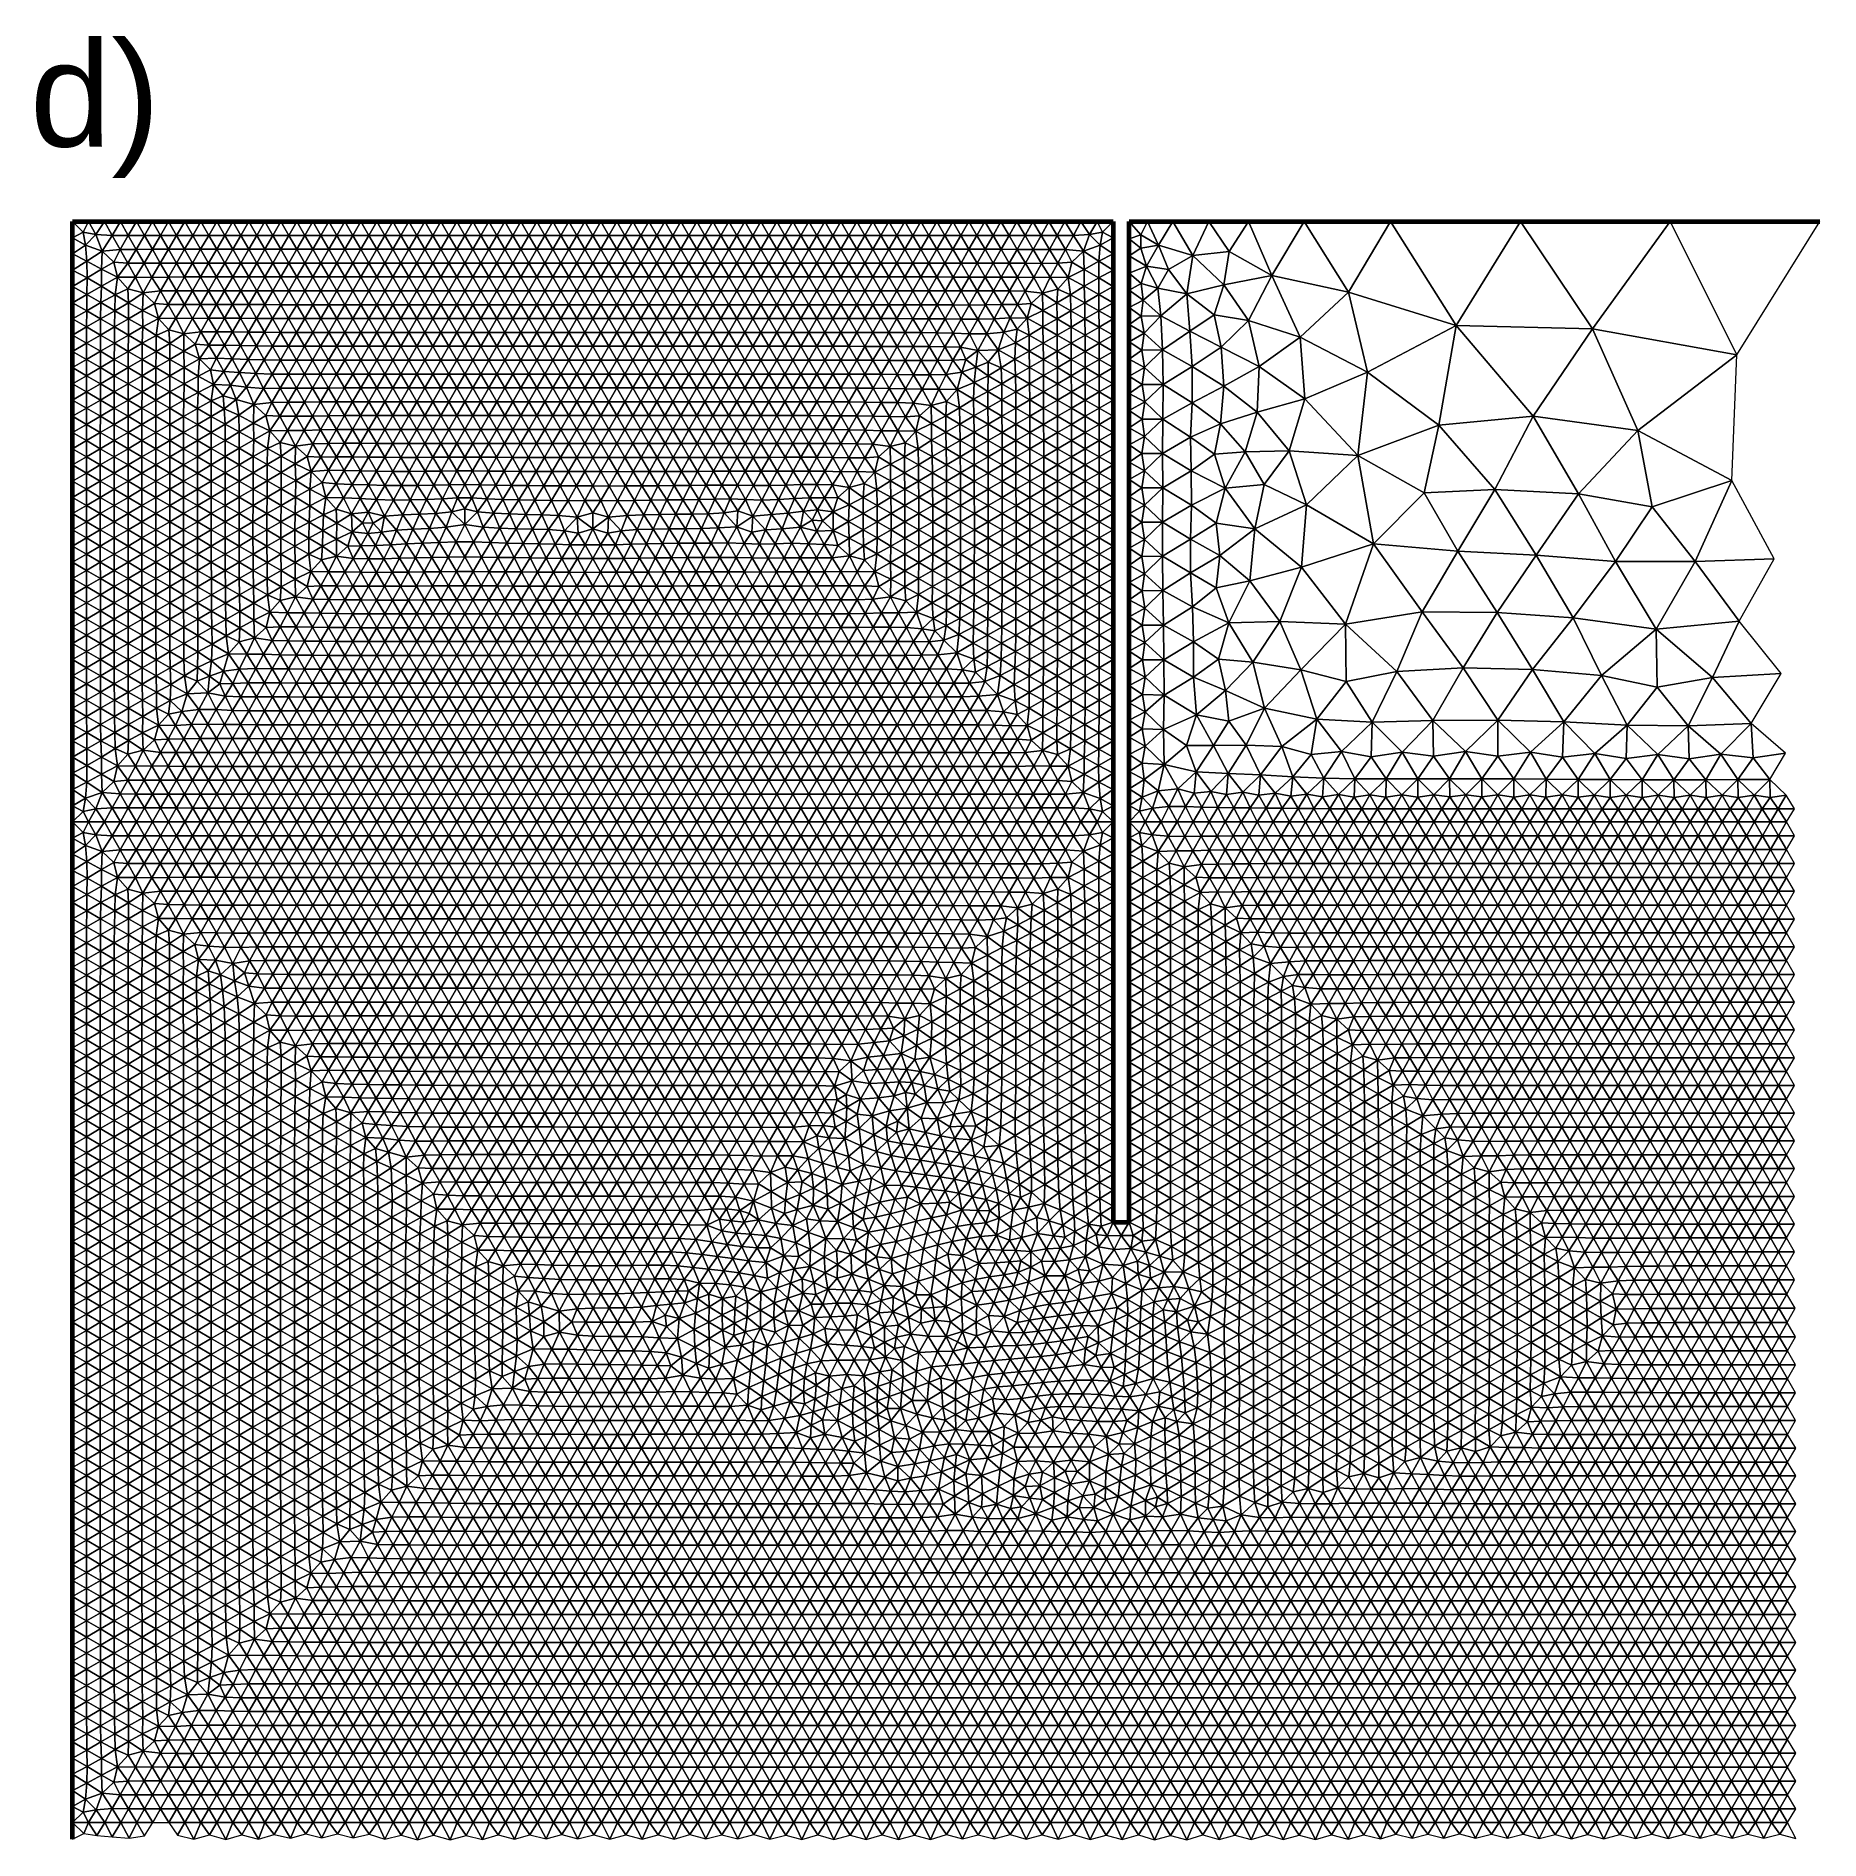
# Model space of a CAD drawing. Extents: x 1.2 to 53.9, y -43.5 to 3.2.
# Drawn here: x 30.95 to 53.24, y -43.47 to -20.94 of the extents above; entities that cross this region are included whole.
import ezdxf

# ---------------------------------------------------------------- set-up
doc = ezdxf.new("R2010")
doc.units = 0
doc.header["$MEASUREMENT"] = 0
doc.layers.add('layer', color=7, linetype='Continuous')
doc.styles.get("Standard").update_dxf_attribs({"font": 'ARIAL.TTF'})

msp = doc.modelspace()

# ---------------------------------------------------------------- texts
at = {"color": 7}
msp.add_text('d)', height=1.3104, dxfattribs=at).set_placement((30.875, -22.323))

# ---------------------------------------------------------------- linework, layer by layer
at = {"color": 1, "lineweight": 60}
for p, q in [((31.409, -43.465), (31.409, -23.259)), ((31.409, -23.259), (44.409, -23.259)), ((44.409, -23.259), (44.409, -35.759)), ((44.609, -35.759), (44.609, -23.259)), ((44.609, -23.259), (53.242, -23.259)), ((44.409, -35.759), (44.609, -35.759))]:
    msp.add_line(p, q, dxfattribs=at)
at = {"layer": 'layer', "color": 47, "lineweight": 9}
for points in [[(31.409, -23.259), (31.409, -23.462), (31.54, -23.391)], [(31.609, -23.259), (31.409, -23.259), (31.54, -23.391)], [(31.54, -23.391), (31.409, -23.462), (31.571, -23.554)], [(31.701, -23.421), (31.609, -23.259), (31.54, -23.391)], [(31.54, -23.391), (31.571, -23.554), (31.701, -23.421)], [(31.701, -23.421), (31.571, -23.554), (31.779, -23.628)], [(31.809, -23.259), (31.609, -23.259), (31.701, -23.421)], [(31.901, -23.435), (31.809, -23.259), (31.701, -23.421)], [(31.901, -23.435), (31.701, -23.421), (31.779, -23.628)], [(32.009, -23.259), (31.809, -23.259), (31.901, -23.435)], [(32.105, -23.433), (32.009, -23.259), (31.901, -23.435)], [(32.105, -23.433), (31.901, -23.435), (32.002, -23.608)], [(32.203, -23.607), (32.105, -23.433), (32.002, -23.608)], [(32.209, -23.259), (32.009, -23.259), (32.105, -23.433)], [(32.306, -23.433), (32.209, -23.259), (32.105, -23.433)], [(32.306, -23.433), (32.105, -23.433), (32.203, -23.607)], [(32.405, -23.606), (32.306, -23.433), (32.203, -23.607)], [(32.409, -23.259), (32.209, -23.259), (32.306, -23.433)], [(32.507, -23.433), (32.409, -23.259), (32.306, -23.433)], [(32.507, -23.433), (32.306, -23.433), (32.405, -23.606)], [(32.607, -23.606), (32.507, -23.433), (32.405, -23.606)], [(32.609, -23.259), (32.409, -23.259), (32.507, -23.433)], [(32.708, -23.432), (32.609, -23.259), (32.507, -23.433)], [(32.708, -23.432), (32.507, -23.433), (32.607, -23.606)], [(32.808, -23.606), (32.708, -23.432), (32.607, -23.606)], [(32.809, -23.259), (32.609, -23.259), (32.708, -23.432)], [(32.909, -23.432), (32.809, -23.259), (32.708, -23.432)], [(32.909, -23.432), (32.708, -23.432), (32.808, -23.606)], [(33.008, -23.605), (32.909, -23.432), (32.808, -23.606)], [(33.009, -23.259), (32.809, -23.259), (32.909, -23.432)], [(33.109, -23.432), (33.009, -23.259), (32.909, -23.432)], [(33.109, -23.432), (32.909, -23.432), (33.008, -23.605)], [(33.209, -23.605), (33.109, -23.432), (33.008, -23.605)], [(33.209, -23.259), (33.009, -23.259), (33.109, -23.432)], [(33.309, -23.432), (33.209, -23.259), (33.109, -23.432)], [(33.309, -23.432), (33.109, -23.432), (33.209, -23.605)], [(33.409, -23.259), (33.209, -23.259), (33.309, -23.432)], [(33.409, -23.605), (33.309, -23.432), (33.209, -23.605)], [(33.509, -23.432), (33.409, -23.259), (33.309, -23.432)], [(33.509, -23.432), (33.309, -23.432), (33.409, -23.605)], [(33.609, -23.259), (33.409, -23.259), (33.509, -23.432)], [(33.609, -23.605), (33.509, -23.432), (33.409, -23.605)], [(33.709, -23.432), (33.609, -23.259), (33.509, -23.432)], [(33.709, -23.432), (33.509, -23.432), (33.609, -23.605)], [(33.809, -23.259), (33.609, -23.259), (33.709, -23.432)], [(33.809, -23.605), (33.709, -23.432), (33.609, -23.605)], [(33.909, -23.432), (33.809, -23.259), (33.709, -23.432)], [(33.909, -23.432), (33.709, -23.432), (33.809, -23.605)], [(34.009, -23.259), (33.809, -23.259), (33.909, -23.432)], [(34.009, -23.605), (33.909, -23.432), (33.809, -23.605)], [(34.109, -23.432), (34.009, -23.259), (33.909, -23.432)], [(34.109, -23.432), (33.909, -23.432), (34.009, -23.605)], [(34.209, -23.259), (34.009, -23.259), (34.109, -23.432)], [(34.209, -23.605), (34.109, -23.432), (34.009, -23.605)], [(34.309, -23.432), (34.209, -23.259), (34.109, -23.432)], [(34.309, -23.432), (34.109, -23.432), (34.209, -23.605)], [(34.409, -23.259), (34.209, -23.259), (34.309, -23.432)], [(34.409, -23.605), (34.309, -23.432), (34.209, -23.605)], [(34.509, -23.432), (34.409, -23.259), (34.309, -23.432)], [(34.509, -23.432), (34.309, -23.432), (34.409, -23.605)], [(34.609, -23.259), (34.409, -23.259), (34.509, -23.432)], [(34.609, -23.605), (34.509, -23.432), (34.409, -23.605)], [(34.709, -23.432), (34.609, -23.259), (34.509, -23.432)], [(34.709, -23.432), (34.509, -23.432), (34.609, -23.605)], [(34.809, -23.259), (34.609, -23.259), (34.709, -23.432)], [(34.809, -23.605), (34.709, -23.432), (34.609, -23.605)], [(34.909, -23.432), (34.809, -23.259), (34.709, -23.432)], [(34.909, -23.432), (34.709, -23.432), (34.809, -23.605)], [(35.009, -23.259), (34.809, -23.259), (34.909, -23.432)], [(35.009, -23.605), (34.909, -23.432), (34.809, -23.605)], [(35.109, -23.432), (35.009, -23.259), (34.909, -23.432)], [(35.109, -23.432), (34.909, -23.432), (35.009, -23.605)], [(35.209, -23.259), (35.009, -23.259), (35.109, -23.432)], [(35.209, -23.605), (35.109, -23.432), (35.009, -23.605)], [(35.309, -23.432), (35.209, -23.259), (35.109, -23.432)], [(35.309, -23.432), (35.109, -23.432), (35.209, -23.605)], [(35.409, -23.259), (35.209, -23.259), (35.309, -23.432)], [(35.409, -23.605), (35.309, -23.432), (35.209, -23.605)], [(35.509, -23.432), (35.409, -23.259), (35.309, -23.432)], [(35.509, -23.432), (35.309, -23.432), (35.409, -23.605)], [(35.609, -23.259), (35.409, -23.259), (35.509, -23.432)], [(35.609, -23.605), (35.509, -23.432), (35.409, -23.605)], [(35.709, -23.432), (35.609, -23.259), (35.509, -23.432)], [(35.709, -23.432), (35.509, -23.432), (35.609, -23.605)], [(35.809, -23.259), (35.609, -23.259), (35.709, -23.432)], [(35.809, -23.605), (35.709, -23.432), (35.609, -23.605)], [(35.909, -23.432), (35.809, -23.259), (35.709, -23.432)], [(35.909, -23.432), (35.709, -23.432), (35.809, -23.605)], [(36.009, -23.259), (35.809, -23.259), (35.909, -23.432)], [(36.009, -23.605), (35.909, -23.432), (35.809, -23.605)], [(36.109, -23.432), (36.009, -23.259), (35.909, -23.432)], [(36.109, -23.432), (35.909, -23.432), (36.009, -23.605)], [(36.209, -23.259), (36.009, -23.259), (36.109, -23.432)], [(36.209, -23.605), (36.109, -23.432), (36.009, -23.605)], [(36.309, -23.432), (36.209, -23.259), (36.109, -23.432)], [(36.309, -23.432), (36.109, -23.432), (36.209, -23.605)], [(36.409, -23.259), (36.209, -23.259), (36.309, -23.432)], [(36.409, -23.605), (36.309, -23.432), (36.209, -23.605)], [(36.509, -23.432), (36.409, -23.259), (36.309, -23.432)], [(36.509, -23.432), (36.309, -23.432), (36.409, -23.605)], [(36.609, -23.259), (36.409, -23.259), (36.509, -23.432)], [(36.609, -23.605), (36.509, -23.432), (36.409, -23.605)], [(36.709, -23.432), (36.609, -23.259), (36.509, -23.432)], [(36.709, -23.432), (36.509, -23.432), (36.609, -23.605)], [(36.809, -23.259), (36.609, -23.259), (36.709, -23.432)], [(36.809, -23.605), (36.709, -23.432), (36.609, -23.605)], [(36.909, -23.432), (36.809, -23.259), (36.709, -23.432)], [(36.909, -23.432), (36.709, -23.432), (36.809, -23.605)], [(37.009, -23.259), (36.809, -23.259), (36.909, -23.432)], [(37.009, -23.605), (36.909, -23.432), (36.809, -23.605)], [(37.109, -23.432), (37.009, -23.259), (36.909, -23.432)], [(37.109, -23.432), (36.909, -23.432), (37.009, -23.605)], [(37.209, -23.259), (37.009, -23.259), (37.109, -23.432)], [(37.209, -23.605), (37.109, -23.432), (37.009, -23.605)], [(37.309, -23.432), (37.209, -23.259), (37.109, -23.432)], [(37.309, -23.432), (37.109, -23.432), (37.209, -23.605)], [(37.409, -23.259), (37.209, -23.259), (37.309, -23.432)], [(37.409, -23.605), (37.309, -23.432), (37.209, -23.605)], [(37.509, -23.432), (37.409, -23.259), (37.309, -23.432)], [(37.509, -23.432), (37.309, -23.432), (37.409, -23.605)], [(37.609, -23.259), (37.409, -23.259), (37.509, -23.432)], [(37.609, -23.605), (37.509, -23.432), (37.409, -23.605)], [(37.709, -23.432), (37.609, -23.259), (37.509, -23.432)], [(37.709, -23.432), (37.509, -23.432), (37.609, -23.605)], [(37.809, -23.259), (37.609, -23.259), (37.709, -23.432)], [(37.809, -23.605), (37.709, -23.432), (37.609, -23.605)], [(37.909, -23.432), (37.809, -23.259), (37.709, -23.432)], [(37.909, -23.432), (37.709, -23.432), (37.809, -23.605)], [(38.009, -23.259), (37.809, -23.259), (37.909, -23.432)], [(38.009, -23.605), (37.909, -23.432), (37.809, -23.605)], [(38.109, -23.432), (38.009, -23.259), (37.909, -23.432)], [(38.109, -23.432), (37.909, -23.432), (38.009, -23.605)], [(38.209, -23.259), (38.009, -23.259), (38.109, -23.432)], [(38.209, -23.605), (38.109, -23.432), (38.009, -23.605)], [(38.309, -23.432), (38.209, -23.259), (38.109, -23.432)], [(38.309, -23.432), (38.109, -23.432), (38.209, -23.605)], [(38.409, -23.259), (38.209, -23.259), (38.309, -23.432)], [(38.409, -23.605), (38.309, -23.432), (38.209, -23.605)], [(38.509, -23.432), (38.409, -23.259), (38.309, -23.432)], [(38.509, -23.432), (38.309, -23.432), (38.409, -23.605)], [(38.609, -23.259), (38.409, -23.259), (38.509, -23.432)], [(38.609, -23.605), (38.509, -23.432), (38.409, -23.605)], [(38.709, -23.432), (38.609, -23.259), (38.509, -23.432)], [(38.709, -23.432), (38.509, -23.432), (38.609, -23.605)], [(38.809, -23.259), (38.609, -23.259), (38.709, -23.432)], [(38.809, -23.605), (38.709, -23.432), (38.609, -23.605)], [(38.909, -23.432), (38.809, -23.259), (38.709, -23.432)], [(38.909, -23.432), (38.709, -23.432), (38.809, -23.605)], [(39.009, -23.259), (38.809, -23.259), (38.909, -23.432)], [(39.009, -23.605), (38.909, -23.432), (38.809, -23.605)], [(39.109, -23.432), (39.009, -23.259), (38.909, -23.432)], [(39.109, -23.432), (38.909, -23.432), (39.009, -23.605)], [(39.209, -23.259), (39.009, -23.259), (39.109, -23.432)], [(39.209, -23.605), (39.109, -23.432), (39.009, -23.605)], [(39.309, -23.432), (39.209, -23.259), (39.109, -23.432)], [(39.309, -23.432), (39.109, -23.432), (39.209, -23.605)], [(39.409, -23.259), (39.209, -23.259), (39.309, -23.432)], [(39.409, -23.605), (39.309, -23.432), (39.209, -23.605)], [(39.509, -23.432), (39.409, -23.259), (39.309, -23.432)], [(39.509, -23.432), (39.309, -23.432), (39.409, -23.605)], [(39.609, -23.259), (39.409, -23.259), (39.509, -23.432)], [(39.609, -23.605), (39.509, -23.432), (39.409, -23.605)], [(39.709, -23.432), (39.609, -23.259), (39.509, -23.432)], [(39.709, -23.432), (39.509, -23.432), (39.609, -23.605)], [(39.809, -23.259), (39.609, -23.259), (39.709, -23.432)], [(39.809, -23.605), (39.709, -23.432), (39.609, -23.605)], [(39.909, -23.432), (39.809, -23.259), (39.709, -23.432)], [(39.909, -23.432), (39.709, -23.432), (39.809, -23.605)], [(40.009, -23.259), (39.809, -23.259), (39.909, -23.432)], [(40.009, -23.605), (39.909, -23.432), (39.809, -23.605)], [(40.109, -23.432), (40.009, -23.259), (39.909, -23.432)], [(40.109, -23.432), (39.909, -23.432), (40.009, -23.605)], [(40.209, -23.259), (40.009, -23.259), (40.109, -23.432)], [(40.209, -23.605), (40.109, -23.432), (40.009, -23.605)], [(40.309, -23.432), (40.209, -23.259), (40.109, -23.432)], [(40.309, -23.432), (40.109, -23.432), (40.209, -23.605)], [(40.409, -23.259), (40.209, -23.259), (40.309, -23.432)], [(40.409, -23.605), (40.309, -23.432), (40.209, -23.605)], [(40.509, -23.432), (40.409, -23.259), (40.309, -23.432)], [(40.509, -23.432), (40.309, -23.432), (40.409, -23.605)], [(40.609, -23.259), (40.409, -23.259), (40.509, -23.432)], [(40.609, -23.605), (40.509, -23.432), (40.409, -23.605)], [(40.709, -23.432), (40.609, -23.259), (40.509, -23.432)], [(40.709, -23.432), (40.509, -23.432), (40.609, -23.605)], [(40.809, -23.259), (40.609, -23.259), (40.709, -23.432)], [(40.809, -23.605), (40.709, -23.432), (40.609, -23.605)], [(40.909, -23.432), (40.809, -23.259), (40.709, -23.432)], [(40.909, -23.432), (40.709, -23.432), (40.809, -23.605)], [(41.009, -23.259), (40.809, -23.259), (40.909, -23.432)], [(41.009, -23.605), (40.909, -23.432), (40.809, -23.605)], [(41.109, -23.432), (41.009, -23.259), (40.909, -23.432)], [(41.109, -23.432), (40.909, -23.432), (41.009, -23.605)], [(41.209, -23.259), (41.009, -23.259), (41.109, -23.432)], [(41.209, -23.605), (41.109, -23.432), (41.009, -23.605)], [(41.309, -23.432), (41.209, -23.259), (41.109, -23.432)], [(41.309, -23.432), (41.109, -23.432), (41.209, -23.605)], [(41.409, -23.259), (41.209, -23.259), (41.309, -23.432)], [(41.409, -23.605), (41.309, -23.432), (41.209, -23.605)], [(41.509, -23.432), (41.409, -23.259), (41.309, -23.432)], [(41.509, -23.432), (41.309, -23.432), (41.409, -23.605)], [(41.609, -23.259), (41.409, -23.259), (41.509, -23.432)], [(41.609, -23.605), (41.509, -23.432), (41.409, -23.605)], [(41.709, -23.432), (41.609, -23.259), (41.509, -23.432)], [(41.709, -23.432), (41.509, -23.432), (41.609, -23.605)], [(41.809, -23.259), (41.609, -23.259), (41.709, -23.432)], [(41.809, -23.605), (41.709, -23.432), (41.609, -23.605)], [(41.909, -23.432), (41.809, -23.259), (41.709, -23.432)], [(41.909, -23.432), (41.709, -23.432), (41.809, -23.605)], [(42.009, -23.259), (41.809, -23.259), (41.909, -23.432)], [(42.009, -23.606), (41.909, -23.432), (41.809, -23.605)], [(42.109, -23.432), (42.009, -23.259), (41.909, -23.432)], [(42.109, -23.432), (41.909, -23.432), (42.009, -23.606)], [(42.209, -23.259), (42.009, -23.259), (42.109, -23.432)], [(42.209, -23.606), (42.109, -23.432), (42.009, -23.606)], [(42.309, -23.432), (42.209, -23.259), (42.109, -23.432)], [(42.309, -23.432), (42.109, -23.432), (42.209, -23.606)], [(42.409, -23.259), (42.209, -23.259), (42.309, -23.432)], [(42.409, -23.606), (42.309, -23.432), (42.209, -23.606)], [(42.509, -23.432), (42.409, -23.259), (42.309, -23.432)], [(42.509, -23.432), (42.309, -23.432), (42.409, -23.606)], [(42.609, -23.259), (42.409, -23.259), (42.509, -23.432)], [(42.609, -23.606), (42.509, -23.432), (42.409, -23.606)], [(42.709, -23.432), (42.609, -23.259), (42.509, -23.432)], [(42.709, -23.432), (42.509, -23.432), (42.609, -23.606)], [(42.809, -23.259), (42.609, -23.259), (42.709, -23.432)], [(42.81, -23.606), (42.709, -23.432), (42.609, -23.606)], [(42.91, -23.433), (42.809, -23.259), (42.709, -23.432)], [(42.91, -23.433), (42.709, -23.432), (42.81, -23.606)], [(43.009, -23.259), (42.809, -23.259), (42.91, -23.433)], [(43.01, -23.606), (42.91, -23.433), (42.81, -23.606)], [(43.11, -23.433), (43.009, -23.259), (42.91, -23.433)], [(43.11, -23.433), (42.91, -23.433), (43.01, -23.606)], [(43.209, -23.259), (43.009, -23.259), (43.11, -23.433)], [(43.212, -23.607), (43.11, -23.433), (43.01, -23.606)], [(43.311, -23.433), (43.209, -23.259), (43.11, -23.433)], [(43.311, -23.433), (43.11, -23.433), (43.212, -23.607)], [(43.409, -23.259), (43.209, -23.259), (43.311, -23.433)], [(43.413, -23.607), (43.311, -23.433), (43.212, -23.607)], [(43.512, -23.433), (43.409, -23.259), (43.311, -23.433)], [(43.512, -23.433), (43.311, -23.433), (43.413, -23.607)], [(43.609, -23.259), (43.409, -23.259), (43.512, -23.433)], [(43.615, -23.607), (43.512, -23.433), (43.413, -23.607)], [(43.713, -23.434), (43.609, -23.259), (43.512, -23.433)], [(43.713, -23.434), (43.512, -23.433), (43.615, -23.607)], [(43.809, -23.259), (43.609, -23.259), (43.713, -23.434)], [(43.917, -23.435), (43.809, -23.259), (43.713, -23.434)], [(44.009, -23.259), (43.809, -23.259), (43.917, -23.435)], [(44.117, -23.421), (44.009, -23.259), (43.917, -23.435)], [(44.117, -23.421), (43.917, -23.435), (44.039, -23.629)], [(44.209, -23.259), (44.009, -23.259), (44.117, -23.421)], [(44.039, -23.629), (44.247, -23.554), (44.117, -23.421)], [(44.278, -23.391), (44.209, -23.259), (44.117, -23.421)], [(44.247, -23.554), (44.278, -23.391), (44.117, -23.421)], [(44.409, -23.259), (44.209, -23.259), (44.278, -23.391)], [(44.247, -23.554), (44.409, -23.462), (44.278, -23.391)], [(44.409, -23.462), (44.409, -23.259), (44.278, -23.391)], [(44.609, -23.259), (44.609, -23.474), (44.758, -23.427)], [(44.838, -23.259), (44.609, -23.259), (44.758, -23.427)], [(44.758, -23.427), (44.609, -23.474), (44.756, -23.592)], [(44.758, -23.427), (44.756, -23.592), (44.979, -23.554)], [(44.979, -23.554), (44.838, -23.259), (44.758, -23.427)], [(45.158, -23.259), (44.838, -23.259), (44.979, -23.554)], [(45.405, -23.682), (45.158, -23.259), (44.979, -23.554)], [(45.608, -23.259), (45.158, -23.259), (45.405, -23.682)], [(45.86, -23.635), (45.608, -23.259), (45.405, -23.682)], [(46.101, -23.259), (45.608, -23.259), (45.86, -23.635)], [(46.393, -23.935), (46.101, -23.259), (45.86, -23.635)], [(46.799, -23.259), (46.101, -23.259), (46.393, -23.935)], [(47.35, -24.143), (46.799, -23.259), (46.393, -23.935)], [(47.876, -23.259), (46.799, -23.259), (47.35, -24.143)], [(48.695, -24.558), (47.876, -23.259), (47.35, -24.143)], [(49.501, -23.259), (47.876, -23.259), (48.695, -24.558)], [(50.401, -24.598), (49.501, -23.259), (48.695, -24.558)], [(51.371, -23.259), (49.501, -23.259), (50.401, -24.598)], [(52.202, -24.924), (51.371, -23.259), (50.401, -24.598)], [(53.242, -23.259), (51.371, -23.259), (52.202, -24.924)], [(31.409, -23.462), (31.409, -23.664), (31.571, -23.554)], [(31.571, -23.554), (31.409, -23.664), (31.588, -23.756)], [(31.571, -23.554), (31.588, -23.756), (31.779, -23.628)], [(31.779, -23.628), (31.588, -23.756), (31.77, -23.856)], [(31.779, -23.628), (31.77, -23.856), (31.924, -23.766)], [(32.002, -23.608), (31.901, -23.435), (31.779, -23.628)], [(32.002, -23.608), (31.779, -23.628), (31.924, -23.766)], [(32.099, -23.778), (32.002, -23.608), (31.924, -23.766)], [(32.203, -23.607), (32.002, -23.608), (32.099, -23.778)], [(32.301, -23.78), (32.203, -23.607), (32.099, -23.778)], [(32.405, -23.606), (32.203, -23.607), (32.301, -23.78)], [(32.504, -23.78), (32.405, -23.606), (32.301, -23.78)], [(32.607, -23.606), (32.405, -23.606), (32.504, -23.78)], [(32.706, -23.779), (32.607, -23.606), (32.504, -23.78)], [(32.808, -23.606), (32.607, -23.606), (32.706, -23.779)], [(32.908, -23.779), (32.808, -23.606), (32.706, -23.779)], [(33.008, -23.605), (32.808, -23.606), (32.908, -23.779)], [(33.108, -23.778), (33.008, -23.605), (32.908, -23.779)], [(33.209, -23.605), (33.008, -23.605), (33.108, -23.778)], [(33.309, -23.778), (33.209, -23.605), (33.108, -23.778)], [(33.409, -23.605), (33.209, -23.605), (33.309, -23.778)], [(33.509, -23.778), (33.409, -23.605), (33.309, -23.778)], [(33.609, -23.605), (33.409, -23.605), (33.509, -23.778)], [(33.709, -23.778), (33.609, -23.605), (33.509, -23.778)], [(33.809, -23.605), (33.609, -23.605), (33.709, -23.778)], [(33.909, -23.779), (33.809, -23.605), (33.709, -23.778)], [(34.009, -23.605), (33.809, -23.605), (33.909, -23.779)], [(34.109, -23.779), (34.009, -23.605), (33.909, -23.779)], [(34.209, -23.605), (34.009, -23.605), (34.109, -23.779)], [(34.309, -23.779), (34.209, -23.605), (34.109, -23.779)], [(34.409, -23.605), (34.209, -23.605), (34.309, -23.779)], [(34.509, -23.779), (34.409, -23.605), (34.309, -23.779)], [(34.609, -23.605), (34.409, -23.605), (34.509, -23.779)], [(34.709, -23.779), (34.609, -23.605), (34.509, -23.779)], [(34.809, -23.605), (34.609, -23.605), (34.709, -23.779)], [(34.909, -23.779), (34.809, -23.605), (34.709, -23.779)], [(35.009, -23.605), (34.809, -23.605), (34.909, -23.779)], [(35.109, -23.779), (35.009, -23.605), (34.909, -23.779)], [(35.209, -23.605), (35.009, -23.605), (35.109, -23.779)], [(35.309, -23.779), (35.209, -23.605), (35.109, -23.779)], [(35.409, -23.605), (35.209, -23.605), (35.309, -23.779)], [(35.509, -23.779), (35.409, -23.605), (35.309, -23.779)], [(35.609, -23.605), (35.409, -23.605), (35.509, -23.779)], [(35.709, -23.779), (35.609, -23.605), (35.509, -23.779)], [(35.809, -23.605), (35.609, -23.605), (35.709, -23.779)], [(35.909, -23.779), (35.809, -23.605), (35.709, -23.779)], [(36.009, -23.605), (35.809, -23.605), (35.909, -23.779)], [(36.109, -23.779), (36.009, -23.605), (35.909, -23.779)], [(36.209, -23.605), (36.009, -23.605), (36.109, -23.779)], [(36.309, -23.779), (36.209, -23.605), (36.109, -23.779)], [(36.409, -23.605), (36.209, -23.605), (36.309, -23.779)], [(36.509, -23.779), (36.409, -23.605), (36.309, -23.779)], [(36.609, -23.605), (36.409, -23.605), (36.509, -23.779)], [(36.709, -23.779), (36.609, -23.605), (36.509, -23.779)], [(36.809, -23.605), (36.609, -23.605), (36.709, -23.779)], [(36.909, -23.779), (36.809, -23.605), (36.709, -23.779)], [(37.009, -23.605), (36.809, -23.605), (36.909, -23.779)], [(37.109, -23.779), (37.009, -23.605), (36.909, -23.779)], [(37.209, -23.605), (37.009, -23.605), (37.109, -23.779)], [(37.309, -23.779), (37.209, -23.605), (37.109, -23.779)], [(37.409, -23.605), (37.209, -23.605), (37.309, -23.779)], [(37.509, -23.779), (37.409, -23.605), (37.309, -23.779)], [(37.609, -23.605), (37.409, -23.605), (37.509, -23.779)], [(37.709, -23.779), (37.609, -23.605), (37.509, -23.779)], [(37.809, -23.605), (37.609, -23.605), (37.709, -23.779)], [(37.909, -23.779), (37.809, -23.605), (37.709, -23.779)], [(38.009, -23.605), (37.809, -23.605), (37.909, -23.779)], [(38.109, -23.779), (38.009, -23.605), (37.909, -23.779)], [(38.209, -23.605), (38.009, -23.605), (38.109, -23.779)], [(38.309, -23.779), (38.209, -23.605), (38.109, -23.779)], [(38.409, -23.605), (38.209, -23.605), (38.309, -23.779)], [(38.509, -23.779), (38.409, -23.605), (38.309, -23.779)], [(38.609, -23.605), (38.409, -23.605), (38.509, -23.779)], [(38.709, -23.779), (38.609, -23.605), (38.509, -23.779)], [(38.809, -23.605), (38.609, -23.605), (38.709, -23.779)], [(38.909, -23.779), (38.809, -23.605), (38.709, -23.779)], [(39.009, -23.605), (38.809, -23.605), (38.909, -23.779)], [(39.109, -23.779), (39.009, -23.605), (38.909, -23.779)], [(39.209, -23.605), (39.009, -23.605), (39.109, -23.779)], [(39.309, -23.779), (39.209, -23.605), (39.109, -23.779)], [(39.409, -23.605), (39.209, -23.605), (39.309, -23.779)], [(39.509, -23.779), (39.409, -23.605), (39.309, -23.779)], [(39.609, -23.605), (39.409, -23.605), (39.509, -23.779)], [(39.709, -23.779), (39.609, -23.605), (39.509, -23.779)], [(39.809, -23.605), (39.609, -23.605), (39.709, -23.779)], [(39.909, -23.779), (39.809, -23.605), (39.709, -23.779)], [(40.009, -23.605), (39.809, -23.605), (39.909, -23.779)], [(40.109, -23.779), (40.009, -23.605), (39.909, -23.779)], [(40.209, -23.605), (40.009, -23.605), (40.109, -23.779)], [(40.309, -23.779), (40.209, -23.605), (40.109, -23.779)], [(40.409, -23.605), (40.209, -23.605), (40.309, -23.779)], [(40.509, -23.779), (40.409, -23.605), (40.309, -23.779)], [(40.609, -23.605), (40.409, -23.605), (40.509, -23.779)], [(40.709, -23.779), (40.609, -23.605), (40.509, -23.779)], [(40.809, -23.605), (40.609, -23.605), (40.709, -23.779)], [(40.909, -23.779), (40.809, -23.605), (40.709, -23.779)], [(41.009, -23.605), (40.809, -23.605), (40.909, -23.779)], [(41.109, -23.779), (41.009, -23.605), (40.909, -23.779)], [(41.209, -23.605), (41.009, -23.605), (41.109, -23.779)], [(41.309, -23.779), (41.209, -23.605), (41.109, -23.779)], [(41.409, -23.605), (41.209, -23.605), (41.309, -23.779)], [(41.509, -23.779), (41.409, -23.605), (41.309, -23.779)], [(41.609, -23.605), (41.409, -23.605), (41.509, -23.779)], [(41.709, -23.779), (41.609, -23.605), (41.509, -23.779)], [(41.809, -23.605), (41.609, -23.605), (41.709, -23.779)], [(41.909, -23.779), (41.809, -23.605), (41.709, -23.779)], [(42.009, -23.606), (41.809, -23.605), (41.909, -23.779)], [(42.109, -23.779), (42.009, -23.606), (41.909, -23.779)], [(42.209, -23.606), (42.009, -23.606), (42.109, -23.779)], [(42.309, -23.779), (42.209, -23.606), (42.109, -23.779)], [(42.409, -23.606), (42.209, -23.606), (42.309, -23.779)], [(42.51, -23.779), (42.409, -23.606), (42.309, -23.779)], [(42.609, -23.606), (42.409, -23.606), (42.51, -23.779)], [(42.71, -23.779), (42.609, -23.606), (42.51, -23.779)], [(42.81, -23.606), (42.609, -23.606), (42.71, -23.779)], [(42.911, -23.779), (42.81, -23.606), (42.71, -23.779)], [(43.01, -23.606), (42.81, -23.606), (42.911, -23.779)], [(43.112, -23.78), (43.01, -23.606), (42.911, -23.779)], [(43.212, -23.607), (43.01, -23.606), (43.112, -23.78)], [(43.314, -23.781), (43.212, -23.607), (43.112, -23.78)], [(43.413, -23.607), (43.212, -23.607), (43.314, -23.781)], [(43.517, -23.782), (43.413, -23.607), (43.314, -23.781)], [(43.615, -23.607), (43.413, -23.607), (43.517, -23.782)], [(43.719, -23.78), (43.615, -23.607), (43.517, -23.782)], [(43.816, -23.609), (43.713, -23.434), (43.615, -23.607)], [(43.816, -23.609), (43.615, -23.607), (43.719, -23.78)], [(43.917, -23.435), (43.713, -23.434), (43.816, -23.609)], [(43.894, -23.766), (43.816, -23.609), (43.719, -23.78)], [(44.039, -23.629), (43.917, -23.435), (43.816, -23.609)], [(44.039, -23.629), (43.816, -23.609), (43.894, -23.766)], [(44.049, -23.857), (44.039, -23.629), (43.894, -23.766)], [(44.231, -23.756), (44.247, -23.554), (44.039, -23.629)], [(44.049, -23.857), (44.231, -23.756), (44.039, -23.629)], [(44.231, -23.756), (44.409, -23.664), (44.247, -23.554)], [(44.409, -23.664), (44.409, -23.462), (44.247, -23.554)], [(44.609, -23.474), (44.609, -23.688), (44.756, -23.592)], [(44.756, -23.592), (44.609, -23.688), (44.827, -23.816)], [(44.756, -23.592), (44.827, -23.816), (44.979, -23.554)], [(44.979, -23.554), (44.827, -23.816), (45.104, -23.857)], [(45.405, -23.682), (44.979, -23.554), (45.104, -23.857)], [(45.86, -23.635), (45.405, -23.682), (45.795, -24.052)], [(46.393, -23.935), (45.86, -23.635), (45.795, -24.052)], [(31.409, -23.664), (31.409, -23.867), (31.588, -23.756)], [(31.588, -23.756), (31.409, -23.867), (31.589, -23.964)], [(31.409, -23.867), (31.409, -24.07), (31.589, -23.964)], [(31.588, -23.756), (31.589, -23.964), (31.77, -23.856)], [(31.77, -23.856), (31.589, -23.964), (31.769, -24.065)], [(31.77, -23.856), (31.769, -24.065), (31.97, -23.956)], [(31.924, -23.766), (31.77, -23.856), (31.97, -23.956)], [(31.924, -23.766), (31.97, -23.956), (32.099, -23.778)], [(32.099, -23.778), (31.97, -23.956), (32.193, -23.954)], [(32.301, -23.78), (32.099, -23.778), (32.193, -23.954)], [(32.399, -23.957), (32.301, -23.78), (32.193, -23.954)], [(32.504, -23.78), (32.301, -23.78), (32.399, -23.957)], [(32.605, -23.953), (32.504, -23.78), (32.399, -23.957)], [(32.706, -23.779), (32.504, -23.78), (32.605, -23.953)], [(32.806, -23.952), (32.706, -23.779), (32.605, -23.953)], [(32.908, -23.779), (32.706, -23.779), (32.806, -23.952)], [(33.008, -23.951), (32.908, -23.779), (32.806, -23.952)], [(33.108, -23.778), (32.908, -23.779), (33.008, -23.951)], [(33.208, -23.951), (33.108, -23.778), (33.008, -23.951)], [(33.309, -23.778), (33.108, -23.778), (33.208, -23.951)], [(33.409, -23.951), (33.309, -23.778), (33.208, -23.951)], [(33.509, -23.778), (33.309, -23.778), (33.409, -23.951)], [(33.609, -23.951), (33.509, -23.778), (33.409, -23.951)], [(33.709, -23.778), (33.509, -23.778), (33.609, -23.951)], [(33.809, -23.952), (33.709, -23.778), (33.609, -23.951)], [(33.909, -23.779), (33.709, -23.778), (33.809, -23.952)], [(34.009, -23.952), (33.909, -23.779), (33.809, -23.952)], [(34.109, -23.779), (33.909, -23.779), (34.009, -23.952)], [(34.209, -23.952), (34.109, -23.779), (34.009, -23.952)], [(34.309, -23.779), (34.109, -23.779), (34.209, -23.952)], [(34.409, -23.952), (34.309, -23.779), (34.209, -23.952)], [(34.509, -23.779), (34.309, -23.779), (34.409, -23.952)], [(34.609, -23.952), (34.509, -23.779), (34.409, -23.952)], [(34.709, -23.779), (34.509, -23.779), (34.609, -23.952)], [(34.809, -23.952), (34.709, -23.779), (34.609, -23.952)], [(34.909, -23.779), (34.709, -23.779), (34.809, -23.952)], [(35.009, -23.952), (34.909, -23.779), (34.809, -23.952)], [(35.109, -23.779), (34.909, -23.779), (35.009, -23.952)], [(35.209, -23.952), (35.109, -23.779), (35.009, -23.952)], [(35.309, -23.779), (35.109, -23.779), (35.209, -23.952)], [(35.409, -23.952), (35.309, -23.779), (35.209, -23.952)], [(35.509, -23.779), (35.309, -23.779), (35.409, -23.952)], [(35.609, -23.952), (35.509, -23.779), (35.409, -23.952)], [(35.709, -23.779), (35.509, -23.779), (35.609, -23.952)], [(35.809, -23.952), (35.709, -23.779), (35.609, -23.952)], [(35.909, -23.779), (35.709, -23.779), (35.809, -23.952)], [(36.009, -23.952), (35.909, -23.779), (35.809, -23.952)], [(36.109, -23.779), (35.909, -23.779), (36.009, -23.952)], [(36.209, -23.952), (36.109, -23.779), (36.009, -23.952)], [(36.309, -23.779), (36.109, -23.779), (36.209, -23.952)], [(36.409, -23.952), (36.309, -23.779), (36.209, -23.952)], [(36.509, -23.779), (36.309, -23.779), (36.409, -23.952)], [(36.609, -23.952), (36.509, -23.779), (36.409, -23.952)], [(36.709, -23.779), (36.509, -23.779), (36.609, -23.952)], [(36.809, -23.952), (36.709, -23.779), (36.609, -23.952)], [(36.909, -23.779), (36.709, -23.779), (36.809, -23.952)], [(37.009, -23.952), (36.909, -23.779), (36.809, -23.952)], [(37.109, -23.779), (36.909, -23.779), (37.009, -23.952)], [(37.209, -23.952), (37.109, -23.779), (37.009, -23.952)], [(37.309, -23.779), (37.109, -23.779), (37.209, -23.952)], [(37.409, -23.952), (37.309, -23.779), (37.209, -23.952)], [(37.509, -23.779), (37.309, -23.779), (37.409, -23.952)], [(37.609, -23.952), (37.509, -23.779), (37.409, -23.952)], [(37.709, -23.779), (37.509, -23.779), (37.609, -23.952)], [(37.809, -23.952), (37.709, -23.779), (37.609, -23.952)], [(37.909, -23.779), (37.709, -23.779), (37.809, -23.952)], [(38.009, -23.952), (37.909, -23.779), (37.809, -23.952)], [(38.109, -23.779), (37.909, -23.779), (38.009, -23.952)], [(38.209, -23.952), (38.109, -23.779), (38.009, -23.952)], [(38.309, -23.779), (38.109, -23.779), (38.209, -23.952)], [(38.409, -23.952), (38.309, -23.779), (38.209, -23.952)], [(38.509, -23.779), (38.309, -23.779), (38.409, -23.952)], [(38.609, -23.952), (38.509, -23.779), (38.409, -23.952)], [(38.709, -23.779), (38.509, -23.779), (38.609, -23.952)], [(38.809, -23.952), (38.709, -23.779), (38.609, -23.952)], [(38.909, -23.779), (38.709, -23.779), (38.809, -23.952)], [(39.009, -23.952), (38.909, -23.779), (38.809, -23.952)], [(39.109, -23.779), (38.909, -23.779), (39.009, -23.952)], [(39.209, -23.952), (39.109, -23.779), (39.009, -23.952)], [(39.309, -23.779), (39.109, -23.779), (39.209, -23.952)], [(39.409, -23.952), (39.309, -23.779), (39.209, -23.952)], [(39.509, -23.779), (39.309, -23.779), (39.409, -23.952)], [(39.609, -23.952), (39.509, -23.779), (39.409, -23.952)], [(39.709, -23.779), (39.509, -23.779), (39.609, -23.952)], [(39.809, -23.952), (39.709, -23.779), (39.609, -23.952)], [(39.909, -23.779), (39.709, -23.779), (39.809, -23.952)], [(40.009, -23.952), (39.909, -23.779), (39.809, -23.952)], [(40.109, -23.779), (39.909, -23.779), (40.009, -23.952)], [(40.209, -23.952), (40.109, -23.779), (40.009, -23.952)], [(40.309, -23.779), (40.109, -23.779), (40.209, -23.952)], [(40.409, -23.952), (40.309, -23.779), (40.209, -23.952)], [(40.509, -23.779), (40.309, -23.779), (40.409, -23.952)], [(40.609, -23.952), (40.509, -23.779), (40.409, -23.952)], [(40.709, -23.779), (40.509, -23.779), (40.609, -23.952)], [(40.809, -23.952), (40.709, -23.779), (40.609, -23.952)], [(40.909, -23.779), (40.709, -23.779), (40.809, -23.952)], [(41.009, -23.952), (40.909, -23.779), (40.809, -23.952)], [(41.109, -23.779), (40.909, -23.779), (41.009, -23.952)], [(41.209, -23.952), (41.109, -23.779), (41.009, -23.952)], [(41.309, -23.779), (41.109, -23.779), (41.209, -23.952)], [(41.409, -23.952), (41.309, -23.779), (41.209, -23.952)], [(41.509, -23.779), (41.309, -23.779), (41.409, -23.952)], [(41.609, -23.952), (41.509, -23.779), (41.409, -23.952)], [(41.709, -23.779), (41.509, -23.779), (41.609, -23.952)], [(41.809, -23.952), (41.709, -23.779), (41.609, -23.952)], [(41.909, -23.779), (41.709, -23.779), (41.809, -23.952)], [(42.009, -23.952), (41.909, -23.779), (41.809, -23.952)], [(42.109, -23.779), (41.909, -23.779), (42.009, -23.952)], [(42.209, -23.952), (42.109, -23.779), (42.009, -23.952)], [(42.309, -23.779), (42.109, -23.779), (42.209, -23.952)], [(42.41, -23.953), (42.309, -23.779), (42.209, -23.952)], [(42.51, -23.779), (42.309, -23.779), (42.41, -23.953)], [(42.61, -23.953), (42.51, -23.779), (42.41, -23.953)], [(42.71, -23.779), (42.51, -23.779), (42.61, -23.953)], [(42.811, -23.953), (42.71, -23.779), (42.61, -23.953)], [(42.911, -23.779), (42.71, -23.779), (42.811, -23.953)], [(43.012, -23.953), (42.911, -23.779), (42.811, -23.953)], [(43.112, -23.78), (42.911, -23.779), (43.012, -23.953)], [(43.214, -23.954), (43.112, -23.78), (43.012, -23.953)], [(43.314, -23.781), (43.112, -23.78), (43.214, -23.954)], [(43.419, -23.959), (43.314, -23.781), (43.214, -23.954)], [(43.517, -23.782), (43.314, -23.781), (43.419, -23.959)], [(43.625, -23.956), (43.517, -23.782), (43.419, -23.959)], [(43.719, -23.78), (43.517, -23.782), (43.625, -23.956)], [(43.848, -23.958), (43.719, -23.78), (43.625, -23.956)], [(43.848, -23.958), (43.894, -23.766), (43.719, -23.78)], [(43.848, -23.958), (44.049, -23.857), (43.894, -23.766)], [(44.049, -24.066), (44.049, -23.857), (43.848, -23.958)], [(44.23, -23.964), (44.231, -23.756), (44.049, -23.857)], [(44.049, -24.066), (44.23, -23.964), (44.049, -23.857)], [(44.23, -23.964), (44.409, -23.867), (44.231, -23.756)], [(44.409, -24.07), (44.409, -23.867), (44.23, -23.964)], [(44.409, -23.867), (44.409, -23.664), (44.231, -23.756)], [(44.609, -23.688), (44.609, -23.903), (44.827, -23.816)], [(44.827, -23.816), (44.609, -23.903), (44.761, -24.033)], [(44.827, -23.816), (44.761, -24.033), (44.97, -24.09)], [(44.827, -23.816), (44.97, -24.09), (45.104, -23.857)], [(45.104, -23.857), (44.97, -24.09), (45.332, -24.163)], [(45.405, -23.682), (45.104, -23.857), (45.332, -24.163)], [(45.795, -24.052), (45.405, -23.682), (45.332, -24.163)], [(31.589, -23.964), (31.409, -24.07), (31.587, -24.17)], [(31.409, -24.07), (31.409, -24.273), (31.587, -24.17)], [(31.589, -23.964), (31.587, -24.17), (31.769, -24.065)], [(31.769, -24.065), (31.587, -24.17), (31.762, -24.272)], [(31.769, -24.065), (31.762, -24.272), (31.941, -24.174)], [(31.97, -23.956), (31.769, -24.065), (31.941, -24.174)], [(31.97, -23.956), (31.941, -24.174), (32.1, -24.102)], [(32.1, -24.102), (31.941, -24.174), (32.109, -24.274)], [(31.97, -23.956), (32.1, -24.102), (32.193, -23.954)], [(32.193, -23.954), (32.1, -24.102), (32.289, -24.152)], [(32.1, -24.102), (32.109, -24.274), (32.289, -24.152)], [(32.399, -23.957), (32.193, -23.954), (32.289, -24.152)], [(32.506, -24.126), (32.399, -23.957), (32.289, -24.152)], [(32.605, -23.953), (32.399, -23.957), (32.506, -24.126)], [(32.705, -24.124), (32.605, -23.953), (32.506, -24.126)], [(32.806, -23.952), (32.605, -23.953), (32.705, -24.124)], [(32.906, -24.124), (32.806, -23.952), (32.705, -24.124)], [(33.008, -23.951), (32.806, -23.952), (32.906, -24.124)], [(33.108, -24.124), (33.008, -23.951), (32.906, -24.124)], [(33.208, -23.951), (33.008, -23.951), (33.108, -24.124)], [(33.308, -24.124), (33.208, -23.951), (33.108, -24.124)], [(33.409, -23.951), (33.208, -23.951), (33.308, -24.124)], [(33.509, -24.124), (33.409, -23.951), (33.308, -24.124)], [(33.609, -23.951), (33.409, -23.951), (33.509, -24.124)], [(33.709, -24.124), (33.609, -23.951), (33.509, -24.124)], [(33.809, -23.952), (33.609, -23.951), (33.709, -24.124)], [(33.909, -24.125), (33.809, -23.952), (33.709, -24.124)], [(34.009, -23.952), (33.809, -23.952), (33.909, -24.125)], [(34.109, -24.125), (34.009, -23.952), (33.909, -24.125)], [(34.209, -23.952), (34.009, -23.952), (34.109, -24.125)], [(34.309, -24.125), (34.209, -23.952), (34.109, -24.125)], [(34.409, -23.952), (34.209, -23.952), (34.309, -24.125)], [(34.509, -24.125), (34.409, -23.952), (34.309, -24.125)], [(34.609, -23.952), (34.409, -23.952), (34.509, -24.125)], [(34.709, -24.125), (34.609, -23.952), (34.509, -24.125)], [(34.809, -23.952), (34.609, -23.952), (34.709, -24.125)], [(34.909, -24.125), (34.809, -23.952), (34.709, -24.125)], [(35.009, -23.952), (34.809, -23.952), (34.909, -24.125)], [(35.109, -24.125), (35.009, -23.952), (34.909, -24.125)], [(35.209, -23.952), (35.009, -23.952), (35.109, -24.125)], [(35.309, -24.125), (35.209, -23.952), (35.109, -24.125)], [(35.409, -23.952), (35.209, -23.952), (35.309, -24.125)], [(35.509, -24.125), (35.409, -23.952), (35.309, -24.125)], [(35.609, -23.952), (35.409, -23.952), (35.509, -24.125)], [(35.709, -24.125), (35.609, -23.952), (35.509, -24.125)], [(35.809, -23.952), (35.609, -23.952), (35.709, -24.125)], [(35.909, -24.125), (35.809, -23.952), (35.709, -24.125)], [(36.009, -23.952), (35.809, -23.952), (35.909, -24.125)], [(36.109, -24.125), (36.009, -23.952), (35.909, -24.125)], [(36.209, -23.952), (36.009, -23.952), (36.109, -24.125)], [(36.309, -24.125), (36.209, -23.952), (36.109, -24.125)], [(36.409, -23.952), (36.209, -23.952), (36.309, -24.125)], [(36.509, -24.125), (36.409, -23.952), (36.309, -24.125)], [(36.609, -23.952), (36.409, -23.952), (36.509, -24.125)], [(36.709, -24.125), (36.609, -23.952), (36.509, -24.125)], [(36.809, -23.952), (36.609, -23.952), (36.709, -24.125)], [(36.909, -24.125), (36.809, -23.952), (36.709, -24.125)], [(37.009, -23.952), (36.809, -23.952), (36.909, -24.125)], [(37.109, -24.125), (37.009, -23.952), (36.909, -24.125)], [(37.209, -23.952), (37.009, -23.952), (37.109, -24.125)], [(37.309, -24.125), (37.209, -23.952), (37.109, -24.125)], [(37.409, -23.952), (37.209, -23.952), (37.309, -24.125)], [(37.509, -24.125), (37.409, -23.952), (37.309, -24.125)], [(37.609, -23.952), (37.409, -23.952), (37.509, -24.125)], [(37.709, -24.125), (37.609, -23.952), (37.509, -24.125)], [(37.809, -23.952), (37.609, -23.952), (37.709, -24.125)], [(37.909, -24.125), (37.809, -23.952), (37.709, -24.125)], [(38.009, -23.952), (37.809, -23.952), (37.909, -24.125)], [(38.109, -24.125), (38.009, -23.952), (37.909, -24.125)], [(38.209, -23.952), (38.009, -23.952), (38.109, -24.125)], [(38.309, -24.125), (38.209, -23.952), (38.109, -24.125)], [(38.409, -23.952), (38.209, -23.952), (38.309, -24.125)], [(38.509, -24.125), (38.409, -23.952), (38.309, -24.125)], [(38.609, -23.952), (38.409, -23.952), (38.509, -24.125)], [(38.709, -24.125), (38.609, -23.952), (38.509, -24.125)], [(38.809, -23.952), (38.609, -23.952), (38.709, -24.125)], [(38.909, -24.125), (38.809, -23.952), (38.709, -24.125)], [(39.009, -23.952), (38.809, -23.952), (38.909, -24.125)], [(39.109, -24.125), (39.009, -23.952), (38.909, -24.125)], [(39.209, -23.952), (39.009, -23.952), (39.109, -24.125)], [(39.309, -24.125), (39.209, -23.952), (39.109, -24.125)], [(39.409, -23.952), (39.209, -23.952), (39.309, -24.125)], [(39.509, -24.125), (39.409, -23.952), (39.309, -24.125)], [(39.609, -23.952), (39.409, -23.952), (39.509, -24.125)], [(39.709, -24.125), (39.609, -23.952), (39.509, -24.125)], [(39.809, -23.952), (39.609, -23.952), (39.709, -24.125)], [(39.909, -24.125), (39.809, -23.952), (39.709, -24.125)], [(40.009, -23.952), (39.809, -23.952), (39.909, -24.125)], [(40.109, -24.125), (40.009, -23.952), (39.909, -24.125)], [(40.209, -23.952), (40.009, -23.952), (40.109, -24.125)], [(40.309, -24.125), (40.209, -23.952), (40.109, -24.125)], [(40.409, -23.952), (40.209, -23.952), (40.309, -24.125)], [(40.509, -24.125), (40.409, -23.952), (40.309, -24.125)], [(40.609, -23.952), (40.409, -23.952), (40.509, -24.125)], [(40.709, -24.125), (40.609, -23.952), (40.509, -24.125)], [(40.809, -23.952), (40.609, -23.952), (40.709, -24.125)], [(40.909, -24.125), (40.809, -23.952), (40.709, -24.125)], [(41.009, -23.952), (40.809, -23.952), (40.909, -24.125)], [(41.109, -24.125), (41.009, -23.952), (40.909, -24.125)], [(41.209, -23.952), (41.009, -23.952), (41.109, -24.125)], [(41.309, -24.125), (41.209, -23.952), (41.109, -24.125)], [(41.409, -23.952), (41.209, -23.952), (41.309, -24.125)], [(41.509, -24.125), (41.409, -23.952), (41.309, -24.125)], [(41.609, -23.952), (41.409, -23.952), (41.509, -24.125)], [(41.709, -24.125), (41.609, -23.952), (41.509, -24.125)], [(41.809, -23.952), (41.609, -23.952), (41.709, -24.125)], [(41.909, -24.125), (41.809, -23.952), (41.709, -24.125)], [(42.009, -23.952), (41.809, -23.952), (41.909, -24.125)], [(42.109, -24.126), (42.009, -23.952), (41.909, -24.125)], [(42.209, -23.952), (42.009, -23.952), (42.109, -24.126)], [(42.31, -24.126), (42.209, -23.952), (42.109, -24.126)], [(42.41, -23.953), (42.209, -23.952), (42.31, -24.126)], [(42.511, -24.127), (42.41, -23.953), (42.31, -24.126)], [(42.61, -23.953), (42.41, -23.953), (42.511, -24.127)], [(42.712, -24.127), (42.61, -23.953), (42.511, -24.127)], [(42.811, -23.953), (42.61, -23.953), (42.712, -24.127)], [(42.914, -24.126), (42.811, -23.953), (42.712, -24.127)], [(43.012, -23.953), (42.811, -23.953), (42.914, -24.126)], [(43.114, -24.125), (43.012, -23.953), (42.914, -24.126)], [(43.214, -23.954), (43.012, -23.953), (43.114, -24.125)], [(43.313, -24.128), (43.214, -23.954), (43.114, -24.125)], [(43.419, -23.959), (43.214, -23.954), (43.313, -24.128)], [(43.529, -24.154), (43.419, -23.959), (43.313, -24.128)], [(43.625, -23.956), (43.419, -23.959), (43.529, -24.154)], [(43.718, -24.104), (43.625, -23.956), (43.529, -24.154)], [(43.709, -24.276), (43.718, -24.104), (43.529, -24.154)], [(43.718, -24.104), (43.848, -23.958), (43.625, -23.956)], [(43.709, -24.276), (43.878, -24.175), (43.718, -24.104)], [(43.878, -24.175), (43.848, -23.958), (43.718, -24.104)], [(43.878, -24.175), (44.049, -24.066), (43.848, -23.958)], [(44.056, -24.273), (44.049, -24.066), (43.878, -24.175)], [(44.231, -24.17), (44.23, -23.964), (44.049, -24.066)], [(44.056, -24.273), (44.231, -24.17), (44.049, -24.066)], [(44.231, -24.17), (44.409, -24.07), (44.23, -23.964)], [(44.409, -24.273), (44.409, -24.07), (44.231, -24.17)], [(44.609, -23.903), (44.609, -24.118), (44.761, -24.033)], [(44.761, -24.033), (44.609, -24.118), (44.787, -24.241)], [(44.761, -24.033), (44.787, -24.241), (44.97, -24.09)], [(44.97, -24.09), (44.787, -24.241), (45.007, -24.437)], [(44.97, -24.09), (45.007, -24.437), (45.332, -24.163)], [(45.795, -24.052), (45.332, -24.163), (45.673, -24.426)], [(46.101, -24.497), (45.795, -24.052), (45.673, -24.426)], [(46.393, -23.935), (45.795, -24.052), (46.101, -24.497)], [(46.746, -24.705), (46.393, -23.935), (46.101, -24.497)], [(47.35, -24.143), (46.393, -23.935), (46.746, -24.705)], [(31.587, -24.17), (31.409, -24.273), (31.585, -24.373)], [(31.409, -24.273), (31.409, -24.475), (31.585, -24.373)], [(31.587, -24.17), (31.585, -24.373), (31.762, -24.272)], [(31.762, -24.272), (31.585, -24.373), (31.759, -24.475)], [(31.762, -24.272), (31.759, -24.475), (31.935, -24.374)], [(31.941, -24.174), (31.762, -24.272), (31.935, -24.374)], [(31.941, -24.174), (31.935, -24.374), (32.109, -24.274)], [(32.109, -24.274), (31.935, -24.374), (32.108, -24.474)], [(32.109, -24.274), (32.108, -24.474), (32.283, -24.371)], [(32.289, -24.152), (32.109, -24.274), (32.283, -24.371)], [(32.289, -24.152), (32.283, -24.371), (32.432, -24.282)], [(32.432, -24.282), (32.283, -24.371), (32.481, -24.469)], [(32.506, -24.126), (32.289, -24.152), (32.432, -24.282)], [(32.604, -24.294), (32.506, -24.126), (32.432, -24.282)], [(32.432, -24.282), (32.481, -24.469), (32.604, -24.294)], [(32.604, -24.294), (32.481, -24.469), (32.7, -24.467)], [(32.705, -24.124), (32.506, -24.126), (32.604, -24.294)], [(32.805, -24.296), (32.705, -24.124), (32.604, -24.294)], [(32.805, -24.296), (32.604, -24.294), (32.7, -24.467)], [(32.905, -24.471), (32.805, -24.296), (32.7, -24.467)], [(32.906, -24.124), (32.705, -24.124), (32.805, -24.296)], [(33.007, -24.297), (32.906, -24.124), (32.805, -24.296)], [(33.007, -24.297), (32.805, -24.296), (32.905, -24.471)], [(33.108, -24.468), (33.007, -24.297), (32.905, -24.471)], [(33.108, -24.124), (32.906, -24.124), (33.007, -24.297)], [(33.208, -24.296), (33.108, -24.124), (33.007, -24.297)], [(33.208, -24.296), (33.007, -24.297), (33.108, -24.468)], [(33.308, -24.124), (33.108, -24.124), (33.208, -24.296)], [(33.308, -24.467), (33.208, -24.296), (33.108, -24.468)], [(33.408, -24.296), (33.308, -24.124), (33.208, -24.296)], [(33.408, -24.296), (33.208, -24.296), (33.308, -24.467)], [(33.509, -24.124), (33.308, -24.124), (33.408, -24.296)], [(33.508, -24.468), (33.408, -24.296), (33.308, -24.467)], [(33.609, -24.297), (33.509, -24.124), (33.408, -24.296)], [(33.609, -24.297), (33.408, -24.296), (33.508, -24.468)], [(33.708, -24.469), (33.609, -24.297), (33.508, -24.468)], [(33.709, -24.124), (33.509, -24.124), (33.609, -24.297)], [(33.809, -24.297), (33.709, -24.124), (33.609, -24.297)], [(33.809, -24.297), (33.609, -24.297), (33.708, -24.469)], [(33.908, -24.47), (33.809, -24.297), (33.708, -24.469)], [(33.909, -24.125), (33.709, -24.124), (33.809, -24.297)], [(34.009, -24.298), (33.909, -24.125), (33.809, -24.297)], [(34.009, -24.298), (33.809, -24.297), (33.908, -24.47)], [(34.108, -24.471), (34.009, -24.298), (33.908, -24.47)], [(34.109, -24.125), (33.909, -24.125), (34.009, -24.298)], [(34.209, -24.298), (34.109, -24.125), (34.009, -24.298)], [(34.209, -24.298), (34.009, -24.298), (34.108, -24.471)], [(34.309, -24.471), (34.209, -24.298), (34.108, -24.471)], [(34.309, -24.125), (34.109, -24.125), (34.209, -24.298)], [(34.409, -24.298), (34.309, -24.125), (34.209, -24.298)], [(34.409, -24.298), (34.209, -24.298), (34.309, -24.471)], [(34.509, -24.125), (34.309, -24.125), (34.409, -24.298)], [(34.509, -24.471), (34.409, -24.298), (34.309, -24.471)], [(34.609, -24.298), (34.509, -24.125), (34.409, -24.298)], [(34.609, -24.298), (34.409, -24.298), (34.509, -24.471)], [(34.709, -24.125), (34.509, -24.125), (34.609, -24.298)], [(34.709, -24.472), (34.609, -24.298), (34.509, -24.471)], [(34.809, -24.298), (34.709, -24.125), (34.609, -24.298)], [(34.809, -24.298), (34.609, -24.298), (34.709, -24.472)], [(34.909, -24.125), (34.709, -24.125), (34.809, -24.298)], [(34.909, -24.472), (34.809, -24.298), (34.709, -24.472)], [(35.009, -24.298), (34.909, -24.125), (34.809, -24.298)], [(35.009, -24.298), (34.809, -24.298), (34.909, -24.472)], [(35.109, -24.125), (34.909, -24.125), (35.009, -24.298)], [(35.109, -24.472), (35.009, -24.298), (34.909, -24.472)], [(35.209, -24.298), (35.109, -24.125), (35.009, -24.298)], [(35.209, -24.298), (35.009, -24.298), (35.109, -24.472)], [(35.309, -24.125), (35.109, -24.125), (35.209, -24.298)], [(35.309, -24.472), (35.209, -24.298), (35.109, -24.472)], [(35.409, -24.298), (35.309, -24.125), (35.209, -24.298)], [(35.409, -24.298), (35.209, -24.298), (35.309, -24.472)], [(35.509, -24.125), (35.309, -24.125), (35.409, -24.298)], [(35.509, -24.472), (35.409, -24.298), (35.309, -24.472)], [(35.609, -24.298), (35.509, -24.125), (35.409, -24.298)], [(35.609, -24.298), (35.409, -24.298), (35.509, -24.472)], [(35.709, -24.125), (35.509, -24.125), (35.609, -24.298)], [(35.709, -24.472), (35.609, -24.298), (35.509, -24.472)], [(35.809, -24.298), (35.709, -24.125), (35.609, -24.298)], [(35.809, -24.298), (35.609, -24.298), (35.709, -24.472)], [(35.909, -24.125), (35.709, -24.125), (35.809, -24.298)], [(35.909, -24.472), (35.809, -24.298), (35.709, -24.472)], [(36.009, -24.298), (35.909, -24.125), (35.809, -24.298)], [(36.009, -24.298), (35.809, -24.298), (35.909, -24.472)], [(36.109, -24.125), (35.909, -24.125), (36.009, -24.298)], [(36.109, -24.472), (36.009, -24.298), (35.909, -24.472)], [(36.209, -24.298), (36.109, -24.125), (36.009, -24.298)], [(36.209, -24.298), (36.009, -24.298), (36.109, -24.472)], [(36.309, -24.125), (36.109, -24.125), (36.209, -24.298)], [(36.309, -24.472), (36.209, -24.298), (36.109, -24.472)], [(36.409, -24.298), (36.309, -24.125), (36.209, -24.298)], [(36.409, -24.298), (36.209, -24.298), (36.309, -24.472)], [(36.509, -24.125), (36.309, -24.125), (36.409, -24.298)], [(36.509, -24.472), (36.409, -24.298), (36.309, -24.472)], [(36.609, -24.298), (36.509, -24.125), (36.409, -24.298)], [(36.609, -24.298), (36.409, -24.298), (36.509, -24.472)], [(36.709, -24.125), (36.509, -24.125), (36.609, -24.298)], [(36.709, -24.472), (36.609, -24.298), (36.509, -24.472)], [(36.809, -24.298), (36.709, -24.125), (36.609, -24.298)], [(36.809, -24.298), (36.609, -24.298), (36.709, -24.472)], [(36.909, -24.125), (36.709, -24.125), (36.809, -24.298)], [(36.909, -24.472), (36.809, -24.298), (36.709, -24.472)], [(37.009, -24.298), (36.909, -24.125), (36.809, -24.298)], [(37.009, -24.298), (36.809, -24.298), (36.909, -24.472)], [(37.109, -24.125), (36.909, -24.125), (37.009, -24.298)], [(37.109, -24.472), (37.009, -24.298), (36.909, -24.472)], [(37.209, -24.298), (37.109, -24.125), (37.009, -24.298)], [(37.209, -24.298), (37.009, -24.298), (37.109, -24.472)], [(37.309, -24.125), (37.109, -24.125), (37.209, -24.298)], [(37.309, -24.472), (37.209, -24.298), (37.109, -24.472)], [(37.409, -24.298), (37.309, -24.125), (37.209, -24.298)], [(37.409, -24.298), (37.209, -24.298), (37.309, -24.472)], [(37.509, -24.125), (37.309, -24.125), (37.409, -24.298)], [(37.509, -24.472), (37.409, -24.298), (37.309, -24.472)], [(37.609, -24.298), (37.509, -24.125), (37.409, -24.298)], [(37.609, -24.298), (37.409, -24.298), (37.509, -24.472)], [(37.709, -24.125), (37.509, -24.125), (37.609, -24.298)], [(37.709, -24.472), (37.609, -24.298), (37.509, -24.472)], [(37.809, -24.298), (37.709, -24.125), (37.609, -24.298)], [(37.809, -24.298), (37.609, -24.298), (37.709, -24.472)], [(37.909, -24.125), (37.709, -24.125), (37.809, -24.298)], [(37.909, -24.472), (37.809, -24.298), (37.709, -24.472)], [(38.009, -24.298), (37.909, -24.125), (37.809, -24.298)], [(38.009, -24.298), (37.809, -24.298), (37.909, -24.472)], [(38.109, -24.125), (37.909, -24.125), (38.009, -24.298)], [(38.109, -24.472), (38.009, -24.298), (37.909, -24.472)], [(38.209, -24.298), (38.109, -24.125), (38.009, -24.298)], [(38.209, -24.298), (38.009, -24.298), (38.109, -24.472)], [(38.309, -24.125), (38.109, -24.125), (38.209, -24.298)], [(38.309, -24.472), (38.209, -24.298), (38.109, -24.472)], [(38.409, -24.298), (38.309, -24.125), (38.209, -24.298)], [(38.409, -24.298), (38.209, -24.298), (38.309, -24.472)], [(38.509, -24.125), (38.309, -24.125), (38.409, -24.298)], [(38.509, -24.472), (38.409, -24.298), (38.309, -24.472)], [(38.609, -24.298), (38.509, -24.125), (38.409, -24.298)], [(38.609, -24.298), (38.409, -24.298), (38.509, -24.472)], [(38.709, -24.125), (38.509, -24.125), (38.609, -24.298)], [(38.709, -24.472), (38.609, -24.298), (38.509, -24.472)], [(38.809, -24.298), (38.709, -24.125), (38.609, -24.298)], [(38.809, -24.298), (38.609, -24.298), (38.709, -24.472)], [(38.909, -24.125), (38.709, -24.125), (38.809, -24.298)], [(38.909, -24.472), (38.809, -24.298), (38.709, -24.472)], [(39.009, -24.298), (38.909, -24.125), (38.809, -24.298)], [(39.009, -24.298), (38.809, -24.298), (38.909, -24.472)], [(39.109, -24.125), (38.909, -24.125), (39.009, -24.298)], [(39.109, -24.472), (39.009, -24.298), (38.909, -24.472)], [(39.209, -24.298), (39.109, -24.125), (39.009, -24.298)], [(39.209, -24.298), (39.009, -24.298), (39.109, -24.472)], [(39.309, -24.125), (39.109, -24.125), (39.209, -24.298)], [(39.309, -24.472), (39.209, -24.298), (39.109, -24.472)], [(39.409, -24.298), (39.309, -24.125), (39.209, -24.298)], [(39.409, -24.298), (39.209, -24.298), (39.309, -24.472)], [(39.509, -24.125), (39.309, -24.125), (39.409, -24.298)], [(39.509, -24.472), (39.409, -24.298), (39.309, -24.472)], [(39.609, -24.298), (39.509, -24.125), (39.409, -24.298)], [(39.609, -24.298), (39.409, -24.298), (39.509, -24.472)], [(39.709, -24.125), (39.509, -24.125), (39.609, -24.298)], [(39.709, -24.472), (39.609, -24.298), (39.509, -24.472)], [(39.809, -24.298), (39.709, -24.125), (39.609, -24.298)], [(39.809, -24.298), (39.609, -24.298), (39.709, -24.472)], [(39.909, -24.125), (39.709, -24.125), (39.809, -24.298)], [(39.909, -24.472), (39.809, -24.298), (39.709, -24.472)], [(40.009, -24.298), (39.909, -24.125), (39.809, -24.298)], [(40.009, -24.298), (39.809, -24.298), (39.909, -24.472)], [(40.109, -24.125), (39.909, -24.125), (40.009, -24.298)], [(40.109, -24.472), (40.009, -24.298), (39.909, -24.472)], [(40.209, -24.298), (40.109, -24.125), (40.009, -24.298)], [(40.209, -24.298), (40.009, -24.298), (40.109, -24.472)], [(40.309, -24.125), (40.109, -24.125), (40.209, -24.298)], [(40.309, -24.472), (40.209, -24.298), (40.109, -24.472)], [(40.409, -24.298), (40.309, -24.125), (40.209, -24.298)], [(40.409, -24.298), (40.209, -24.298), (40.309, -24.472)], [(40.509, -24.125), (40.309, -24.125), (40.409, -24.298)], [(40.509, -24.472), (40.409, -24.298), (40.309, -24.472)], [(40.609, -24.298), (40.509, -24.125), (40.409, -24.298)], [(40.609, -24.298), (40.409, -24.298), (40.509, -24.472)], [(40.709, -24.125), (40.509, -24.125), (40.609, -24.298)], [(40.709, -24.472), (40.609, -24.298), (40.509, -24.472)], [(40.809, -24.298), (40.709, -24.125), (40.609, -24.298)], [(40.809, -24.298), (40.609, -24.298), (40.709, -24.472)], [(40.909, -24.125), (40.709, -24.125), (40.809, -24.298)], [(40.909, -24.472), (40.809, -24.298), (40.709, -24.472)], [(41.009, -24.298), (40.909, -24.125), (40.809, -24.298)], [(41.009, -24.298), (40.809, -24.298), (40.909, -24.472)], [(41.109, -24.125), (40.909, -24.125), (41.009, -24.298)], [(41.109, -24.472), (41.009, -24.298), (40.909, -24.472)], [(41.209, -24.298), (41.109, -24.125), (41.009, -24.298)], [(41.209, -24.298), (41.009, -24.298), (41.109, -24.472)], [(41.309, -24.125), (41.109, -24.125), (41.209, -24.298)], [(41.309, -24.472), (41.209, -24.298), (41.109, -24.472)], [(41.409, -24.298), (41.309, -24.125), (41.209, -24.298)], [(41.409, -24.298), (41.209, -24.298), (41.309, -24.472)], [(41.509, -24.125), (41.309, -24.125), (41.409, -24.298)], [(41.509, -24.472), (41.409, -24.298), (41.309, -24.472)], [(41.609, -24.299), (41.509, -24.125), (41.409, -24.298)], [(41.609, -24.299), (41.409, -24.298), (41.509, -24.472)], [(41.709, -24.125), (41.509, -24.125), (41.609, -24.299)], [(41.709, -24.472), (41.609, -24.299), (41.509, -24.472)], [(41.809, -24.299), (41.709, -24.125), (41.609, -24.299)], [(41.809, -24.299), (41.609, -24.299), (41.709, -24.472)], [(41.909, -24.125), (41.709, -24.125), (41.809, -24.299)], [(41.909, -24.473), (41.809, -24.299), (41.709, -24.472)], [(42.009, -24.299), (41.909, -24.125), (41.809, -24.299)], [(42.009, -24.299), (41.809, -24.299), (41.909, -24.473)], [(42.109, -24.126), (41.909, -24.125), (42.009, -24.299)], [(42.109, -24.473), (42.009, -24.299), (41.909, -24.473)], [(42.21, -24.3), (42.109, -24.126), (42.009, -24.299)], [(42.21, -24.3), (42.009, -24.299), (42.109, -24.473)], [(42.31, -24.126), (42.109, -24.126), (42.21, -24.3)], [(42.31, -24.475), (42.21, -24.3), (42.109, -24.473)], [(42.411, -24.301), (42.31, -24.126), (42.21, -24.3)], [(42.411, -24.301), (42.21, -24.3), (42.31, -24.475)], [(42.511, -24.127), (42.31, -24.126), (42.411, -24.301)], [(42.513, -24.479), (42.411, -24.301), (42.31, -24.475)], [(42.613, -24.302), (42.511, -24.127), (42.411, -24.301)], [(42.613, -24.302), (42.411, -24.301), (42.513, -24.479)], [(42.712, -24.127), (42.511, -24.127), (42.613, -24.302)], [(42.719, -24.48), (42.613, -24.302), (42.513, -24.479)], [(42.816, -24.301), (42.712, -24.127), (42.613, -24.302)], [(42.816, -24.301), (42.613, -24.302), (42.719, -24.48)], [(42.914, -24.126), (42.712, -24.127), (42.816, -24.301)], [(42.925, -24.474), (42.816, -24.301), (42.719, -24.48)], [(43.018, -24.297), (42.914, -24.126), (42.816, -24.301)], [(43.018, -24.297), (42.816, -24.301), (42.925, -24.474)], [(43.114, -24.125), (42.914, -24.126), (43.018, -24.297)], [(43.125, -24.463), (43.018, -24.297), (42.925, -24.474)], [(43.215, -24.294), (43.114, -24.125), (43.018, -24.297)], [(43.215, -24.294), (43.018, -24.297), (43.125, -24.463)], [(43.313, -24.128), (43.114, -24.125), (43.215, -24.294)], [(43.338, -24.467), (43.215, -24.294), (43.125, -24.463)], [(43.386, -24.283), (43.313, -24.128), (43.215, -24.294)], [(43.338, -24.467), (43.386, -24.283), (43.215, -24.294)], [(43.529, -24.154), (43.313, -24.128), (43.386, -24.283)], [(43.338, -24.467), (43.534, -24.372), (43.386, -24.283)], [(43.534, -24.372), (43.529, -24.154), (43.386, -24.283)], [(43.534, -24.372), (43.709, -24.276), (43.529, -24.154)], [(43.71, -24.475), (43.709, -24.276), (43.534, -24.372)], [(43.883, -24.375), (43.878, -24.175), (43.709, -24.276)], [(43.71, -24.475), (43.883, -24.375), (43.709, -24.276)], [(43.883, -24.375), (44.056, -24.273), (43.878, -24.175)], [(44.059, -24.476), (44.056, -24.273), (43.883, -24.375)], [(44.233, -24.374), (44.231, -24.17), (44.056, -24.273)], [(44.059, -24.476), (44.233, -24.374), (44.056, -24.273)], [(44.233, -24.374), (44.409, -24.273), (44.231, -24.17)], [(44.409, -24.475), (44.409, -24.273), (44.233, -24.374)], [(44.609, -24.118), (44.609, -24.333), (44.787, -24.241)], [(44.787, -24.241), (44.609, -24.333), (44.762, -24.441)], [(44.609, -24.333), (44.609, -24.547), (44.762, -24.441)], [(44.787, -24.241), (44.762, -24.441), (45.007, -24.437)], [(45.332, -24.163), (45.007, -24.437), (45.367, -24.628)], [(45.673, -24.426), (45.332, -24.163), (45.367, -24.628)], [(47.591, -25.143), (47.35, -24.143), (46.746, -24.705)], [(48.695, -24.558), (47.35, -24.143), (47.591, -25.143)], [(31.585, -24.373), (31.409, -24.475), (31.584, -24.576)], [(31.409, -24.475), (31.409, -24.678), (31.584, -24.576)], [(31.585, -24.373), (31.584, -24.576), (31.759, -24.475)], [(31.759, -24.475), (31.584, -24.576), (31.757, -24.678)], [(31.759, -24.475), (31.757, -24.678), (31.932, -24.576)], [(31.935, -24.374), (31.759, -24.475), (31.932, -24.576)], [(31.935, -24.374), (31.932, -24.576), (32.108, -24.474)], [(32.108, -24.474), (31.932, -24.576), (32.106, -24.677)], [(32.108, -24.474), (32.106, -24.677), (32.285, -24.576)], [(32.283, -24.371), (32.108, -24.474), (32.285, -24.576)], [(32.283, -24.371), (32.285, -24.576), (32.481, -24.469)], [(32.481, -24.469), (32.285, -24.576), (32.454, -24.684)], [(32.481, -24.469), (32.454, -24.684), (32.611, -24.613)], [(32.481, -24.469), (32.611, -24.613), (32.7, -24.467)], [(32.7, -24.467), (32.611, -24.613), (32.798, -24.663)], [(32.905, -24.471), (32.7, -24.467), (32.798, -24.663)], [(33.012, -24.639), (32.905, -24.471), (32.798, -24.663)], [(33.108, -24.468), (32.905, -24.471), (33.012, -24.639)], [(33.209, -24.637), (33.108, -24.468), (33.012, -24.639)], [(33.308, -24.467), (33.108, -24.468), (33.209, -24.637)], [(33.408, -24.638), (33.308, -24.467), (33.209, -24.637)], [(33.508, -24.468), (33.308, -24.467), (33.408, -24.638)], [(33.607, -24.64), (33.508, -24.468), (33.408, -24.638)], [(33.708, -24.469), (33.508, -24.468), (33.607, -24.64)], [(33.807, -24.642), (33.708, -24.469), (33.607, -24.64)], [(33.908, -24.47), (33.708, -24.469), (33.807, -24.642)], [(34.008, -24.644), (33.908, -24.47), (33.807, -24.642)], [(34.108, -24.471), (33.908, -24.47), (34.008, -24.644)], [(34.208, -24.644), (34.108, -24.471), (34.008, -24.644)], [(34.309, -24.471), (34.108, -24.471), (34.208, -24.644)], [(34.409, -24.645), (34.309, -24.471), (34.208, -24.644)], [(34.509, -24.471), (34.309, -24.471), (34.409, -24.645)], [(34.609, -24.645), (34.509, -24.471), (34.409, -24.645)], [(34.709, -24.472), (34.509, -24.471), (34.609, -24.645)], [(34.809, -24.645), (34.709, -24.472), (34.609, -24.645)], [(34.909, -24.472), (34.709, -24.472), (34.809, -24.645)], [(35.009, -24.645), (34.909, -24.472), (34.809, -24.645)], [(35.109, -24.472), (34.909, -24.472), (35.009, -24.645)], [(35.209, -24.645), (35.109, -24.472), (35.009, -24.645)], [(35.309, -24.472), (35.109, -24.472), (35.209, -24.645)], [(35.409, -24.645), (35.309, -24.472), (35.209, -24.645)], [(35.509, -24.472), (35.309, -24.472), (35.409, -24.645)], [(35.609, -24.645), (35.509, -24.472), (35.409, -24.645)], [(35.709, -24.472), (35.509, -24.472), (35.609, -24.645)], [(35.809, -24.645), (35.709, -24.472), (35.609, -24.645)], [(35.909, -24.472), (35.709, -24.472), (35.809, -24.645)], [(36.009, -24.645), (35.909, -24.472), (35.809, -24.645)], [(36.109, -24.472), (35.909, -24.472), (36.009, -24.645)], [(36.209, -24.645), (36.109, -24.472), (36.009, -24.645)], [(36.309, -24.472), (36.109, -24.472), (36.209, -24.645)], [(36.409, -24.645), (36.309, -24.472), (36.209, -24.645)], [(36.509, -24.472), (36.309, -24.472), (36.409, -24.645)], [(36.609, -24.645), (36.509, -24.472), (36.409, -24.645)], [(36.709, -24.472), (36.509, -24.472), (36.609, -24.645)], [(36.809, -24.645), (36.709, -24.472), (36.609, -24.645)], [(36.909, -24.472), (36.709, -24.472), (36.809, -24.645)], [(37.009, -24.645), (36.909, -24.472), (36.809, -24.645)], [(37.109, -24.472), (36.909, -24.472), (37.009, -24.645)], [(37.209, -24.645), (37.109, -24.472), (37.009, -24.645)], [(37.309, -24.472), (37.109, -24.472), (37.209, -24.645)], [(37.409, -24.645), (37.309, -24.472), (37.209, -24.645)], [(37.509, -24.472), (37.309, -24.472), (37.409, -24.645)], [(37.609, -24.645), (37.509, -24.472), (37.409, -24.645)], [(37.709, -24.472), (37.509, -24.472), (37.609, -24.645)], [(37.809, -24.645), (37.709, -24.472), (37.609, -24.645)], [(37.909, -24.472), (37.709, -24.472), (37.809, -24.645)], [(38.009, -24.645), (37.909, -24.472), (37.809, -24.645)], [(38.109, -24.472), (37.909, -24.472), (38.009, -24.645)], [(38.209, -24.645), (38.109, -24.472), (38.009, -24.645)], [(38.309, -24.472), (38.109, -24.472), (38.209, -24.645)], [(38.409, -24.645), (38.309, -24.472), (38.209, -24.645)], [(38.509, -24.472), (38.309, -24.472), (38.409, -24.645)], [(38.609, -24.645), (38.509, -24.472), (38.409, -24.645)], [(38.709, -24.472), (38.509, -24.472), (38.609, -24.645)], [(38.809, -24.645), (38.709, -24.472), (38.609, -24.645)], [(38.909, -24.472), (38.709, -24.472), (38.809, -24.645)], [(39.009, -24.645), (38.909, -24.472), (38.809, -24.645)], [(39.109, -24.472), (38.909, -24.472), (39.009, -24.645)], [(39.209, -24.645), (39.109, -24.472), (39.009, -24.645)], [(39.309, -24.472), (39.109, -24.472), (39.209, -24.645)], [(39.409, -24.645), (39.309, -24.472), (39.209, -24.645)], [(39.509, -24.472), (39.309, -24.472), (39.409, -24.645)], [(39.609, -24.645), (39.509, -24.472), (39.409, -24.645)], [(39.709, -24.472), (39.509, -24.472), (39.609, -24.645)], [(39.809, -24.645), (39.709, -24.472), (39.609, -24.645)], [(39.909, -24.472), (39.709, -24.472), (39.809, -24.645)], [(40.009, -24.645), (39.909, -24.472), (39.809, -24.645)], [(40.109, -24.472), (39.909, -24.472), (40.009, -24.645)], [(40.209, -24.645), (40.109, -24.472), (40.009, -24.645)], [(40.309, -24.472), (40.109, -24.472), (40.209, -24.645)], [(40.409, -24.645), (40.309, -24.472), (40.209, -24.645)], [(40.509, -24.472), (40.309, -24.472), (40.409, -24.645)], [(40.609, -24.645), (40.509, -24.472), (40.409, -24.645)], [(40.709, -24.472), (40.509, -24.472), (40.609, -24.645)], [(40.809, -24.645), (40.709, -24.472), (40.609, -24.645)], [(40.909, -24.472), (40.709, -24.472), (40.809, -24.645)], [(41.009, -24.645), (40.909, -24.472), (40.809, -24.645)], [(41.109, -24.472), (40.909, -24.472), (41.009, -24.645)], [(41.209, -24.645), (41.109, -24.472), (41.009, -24.645)], [(41.309, -24.472), (41.109, -24.472), (41.209, -24.645)], [(41.409, -24.645), (41.309, -24.472), (41.209, -24.645)], [(41.509, -24.472), (41.309, -24.472), (41.409, -24.645)], [(41.609, -24.646), (41.509, -24.472), (41.409, -24.645)], [(41.709, -24.472), (41.509, -24.472), (41.609, -24.646)], [(41.81, -24.646), (41.709, -24.472), (41.609, -24.646)], [(41.909, -24.473), (41.709, -24.472), (41.81, -24.646)], [(42.01, -24.647), (41.909, -24.473), (41.81, -24.646)], [(42.109, -24.473), (41.909, -24.473), (42.01, -24.647)], [(42.209, -24.648), (42.109, -24.473), (42.01, -24.647)], [(42.31, -24.475), (42.109, -24.473), (42.209, -24.648)], [(42.41, -24.652), (42.31, -24.475), (42.209, -24.648)], [(42.513, -24.479), (42.31, -24.475), (42.41, -24.652)], [(42.616, -24.662), (42.513, -24.479), (42.41, -24.652)], [(42.719, -24.48), (42.513, -24.479), (42.616, -24.662)], [(42.833, -24.664), (42.719, -24.48), (42.616, -24.662)], [(42.925, -24.474), (42.719, -24.48), (42.833, -24.664)], [(43.043, -24.64), (42.925, -24.474), (42.833, -24.664)], [(43.125, -24.463), (42.925, -24.474), (43.043, -24.64)], [(43.212, -24.605), (43.125, -24.463), (43.043, -24.64)], [(43.212, -24.605), (43.338, -24.467), (43.125, -24.463)], [(43.362, -24.68), (43.338, -24.467), (43.212, -24.605)], [(43.533, -24.575), (43.534, -24.372), (43.338, -24.467)], [(43.362, -24.68), (43.533, -24.575), (43.338, -24.467)], [(43.533, -24.575), (43.71, -24.475), (43.534, -24.372)], [(43.711, -24.678), (43.71, -24.475), (43.533, -24.575)], [(43.886, -24.577), (43.883, -24.375), (43.71, -24.475)], [(43.711, -24.678), (43.886, -24.577), (43.71, -24.475)], [(43.886, -24.577), (44.059, -24.476), (43.883, -24.375)], [(44.061, -24.678), (44.059, -24.476), (43.886, -24.577)], [(44.234, -24.577), (44.233, -24.374), (44.059, -24.476)], [(44.061, -24.678), (44.234, -24.577), (44.059, -24.476)], [(44.234, -24.577), (44.409, -24.475), (44.233, -24.374)], [(44.409, -24.678), (44.409, -24.475), (44.234, -24.577)], [(44.762, -24.441), (44.609, -24.547), (44.797, -24.652)], [(44.609, -24.547), (44.609, -24.762), (44.797, -24.652)], [(44.762, -24.441), (44.797, -24.652), (45.007, -24.437)], [(45.007, -24.437), (44.797, -24.652), (45.026, -24.86)], [(45.007, -24.437), (45.026, -24.86), (45.367, -24.628)], [(45.762, -24.827), (45.673, -24.426), (45.367, -24.628)], [(46.101, -24.497), (45.673, -24.426), (45.762, -24.827)], [(46.237, -25.07), (46.101, -24.497), (45.762, -24.827)], [(46.746, -24.705), (46.101, -24.497), (46.237, -25.07)], [(48.695, -24.558), (47.591, -25.143), (48.481, -25.805)], [(49.66, -25.69), (48.695, -24.558), (48.481, -25.805)], [(50.401, -24.598), (48.695, -24.558), (49.66, -25.69)], [(31.584, -24.576), (31.409, -24.678), (31.583, -24.779)], [(31.409, -24.678), (31.409, -24.881), (31.583, -24.779)], [(31.583, -24.779), (31.409, -24.881), (31.583, -24.982)], [(31.584, -24.576), (31.583, -24.779), (31.757, -24.678)], [(31.757, -24.678), (31.583, -24.779), (31.756, -24.88)], [(31.583, -24.779), (31.583, -24.982), (31.756, -24.88)], [(31.757, -24.678), (31.756, -24.88), (31.931, -24.779)], [(31.931, -24.779), (31.756, -24.88), (31.93, -24.982)], [(31.932, -24.576), (31.757, -24.678), (31.931, -24.779)], [(31.931, -24.779), (31.93, -24.982), (32.104, -24.881)], [(31.932, -24.576), (31.931, -24.779), (32.106, -24.677)], [(32.106, -24.677), (31.931, -24.779), (32.104, -24.881)], [(32.106, -24.677), (32.104, -24.881), (32.279, -24.78)], [(32.279, -24.78), (32.104, -24.881), (32.277, -24.982)], [(32.285, -24.576), (32.106, -24.677), (32.279, -24.78)], [(32.279, -24.78), (32.277, -24.982), (32.451, -24.882)], [(32.285, -24.576), (32.279, -24.78), (32.454, -24.684)], [(32.454, -24.684), (32.279, -24.78), (32.451, -24.882)], [(32.454, -24.684), (32.451, -24.882), (32.622, -24.784)], [(32.622, -24.784), (32.451, -24.882), (32.624, -24.983)], [(32.611, -24.613), (32.454, -24.684), (32.622, -24.784)], [(32.611, -24.613), (32.622, -24.784), (32.798, -24.663)], [(32.798, -24.663), (32.622, -24.784), (32.797, -24.88)], [(32.622, -24.784), (32.624, -24.983), (32.797, -24.88)], [(32.798, -24.663), (32.797, -24.88), (32.942, -24.792)], [(33.012, -24.639), (32.798, -24.663), (32.942, -24.792)], [(33.112, -24.802), (33.012, -24.639), (32.942, -24.792)], [(33.209, -24.637), (33.012, -24.639), (33.112, -24.802)], [(33.307, -24.805), (33.209, -24.637), (33.112, -24.802)], [(33.408, -24.638), (33.209, -24.637), (33.307, -24.805)], [(33.506, -24.809), (33.408, -24.638), (33.307, -24.805)], [(33.607, -24.64), (33.408, -24.638), (33.506, -24.809)], [(33.705, -24.813), (33.607, -24.64), (33.506, -24.809)], [(33.807, -24.642), (33.607, -24.64), (33.705, -24.813)], [(33.906, -24.816), (33.807, -24.642), (33.705, -24.813)], [(34.008, -24.644), (33.807, -24.642), (33.906, -24.816)], [(34.107, -24.818), (34.008, -24.644), (33.906, -24.816)], [(34.208, -24.644), (34.008, -24.644), (34.107, -24.818)], [(34.308, -24.818), (34.208, -24.644), (34.107, -24.818)], [(34.409, -24.645), (34.208, -24.644), (34.308, -24.818)], [(34.508, -24.818), (34.409, -24.645), (34.308, -24.818)], [(34.609, -24.645), (34.409, -24.645), (34.508, -24.818)], [(34.709, -24.818), (34.609, -24.645), (34.508, -24.818)], [(34.809, -24.645), (34.609, -24.645), (34.709, -24.818)], [(34.909, -24.818), (34.809, -24.645), (34.709, -24.818)], [(35.009, -24.645), (34.809, -24.645), (34.909, -24.818)], [(35.109, -24.818), (35.009, -24.645), (34.909, -24.818)], [(35.209, -24.645), (35.009, -24.645), (35.109, -24.818)], [(35.309, -24.818), (35.209, -24.645), (35.109, -24.818)], [(35.409, -24.645), (35.209, -24.645), (35.309, -24.818)], [(35.509, -24.818), (35.409, -24.645), (35.309, -24.818)], [(35.609, -24.645), (35.409, -24.645), (35.509, -24.818)], [(35.709, -24.818), (35.609, -24.645), (35.509, -24.818)], [(35.809, -24.645), (35.609, -24.645), (35.709, -24.818)], [(35.909, -24.818), (35.809, -24.645), (35.709, -24.818)], [(36.009, -24.645), (35.809, -24.645), (35.909, -24.818)], [(36.109, -24.818), (36.009, -24.645), (35.909, -24.818)], [(36.209, -24.645), (36.009, -24.645), (36.109, -24.818)], [(36.309, -24.818), (36.209, -24.645), (36.109, -24.818)], [(36.409, -24.645), (36.209, -24.645), (36.309, -24.818)], [(36.509, -24.818), (36.409, -24.645), (36.309, -24.818)], [(36.609, -24.645), (36.409, -24.645), (36.509, -24.818)], [(36.709, -24.818), (36.609, -24.645), (36.509, -24.818)], [(36.809, -24.645), (36.609, -24.645), (36.709, -24.818)], [(36.909, -24.818), (36.809, -24.645), (36.709, -24.818)], [(37.009, -24.645), (36.809, -24.645), (36.909, -24.818)], [(37.109, -24.818), (37.009, -24.645), (36.909, -24.818)], [(37.209, -24.645), (37.009, -24.645), (37.109, -24.818)], [(37.309, -24.818), (37.209, -24.645), (37.109, -24.818)], [(37.409, -24.645), (37.209, -24.645), (37.309, -24.818)], [(37.509, -24.818), (37.409, -24.645), (37.309, -24.818)], [(37.609, -24.645), (37.409, -24.645), (37.509, -24.818)], [(37.709, -24.818), (37.609, -24.645), (37.509, -24.818)], [(37.809, -24.645), (37.609, -24.645), (37.709, -24.818)], [(37.909, -24.818), (37.809, -24.645), (37.709, -24.818)], [(38.009, -24.645), (37.809, -24.645), (37.909, -24.818)], [(38.109, -24.818), (38.009, -24.645), (37.909, -24.818)], [(38.209, -24.645), (38.009, -24.645), (38.109, -24.818)], [(38.309, -24.818), (38.209, -24.645), (38.109, -24.818)], [(38.409, -24.645), (38.209, -24.645), (38.309, -24.818)], [(38.509, -24.818), (38.409, -24.645), (38.309, -24.818)], [(38.609, -24.645), (38.409, -24.645), (38.509, -24.818)], [(38.709, -24.818), (38.609, -24.645), (38.509, -24.818)], [(38.809, -24.645), (38.609, -24.645), (38.709, -24.818)], [(38.909, -24.818), (38.809, -24.645), (38.709, -24.818)], [(39.009, -24.645), (38.809, -24.645), (38.909, -24.818)], [(39.109, -24.818), (39.009, -24.645), (38.909, -24.818)], [(39.209, -24.645), (39.009, -24.645), (39.109, -24.818)], [(39.309, -24.818), (39.209, -24.645), (39.109, -24.818)], [(39.409, -24.645), (39.209, -24.645), (39.309, -24.818)], [(39.509, -24.818), (39.409, -24.645), (39.309, -24.818)], [(39.609, -24.645), (39.409, -24.645), (39.509, -24.818)], [(39.709, -24.818), (39.609, -24.645), (39.509, -24.818)], [(39.809, -24.645), (39.609, -24.645), (39.709, -24.818)], [(39.909, -24.818), (39.809, -24.645), (39.709, -24.818)], [(40.009, -24.645), (39.809, -24.645), (39.909, -24.818)], [(40.109, -24.818), (40.009, -24.645), (39.909, -24.818)], [(40.209, -24.645), (40.009, -24.645), (40.109, -24.818)], [(40.309, -24.818), (40.209, -24.645), (40.109, -24.818)], [(40.409, -24.645), (40.209, -24.645), (40.309, -24.818)], [(40.509, -24.818), (40.409, -24.645), (40.309, -24.818)], [(40.609, -24.645), (40.409, -24.645), (40.509, -24.818)], [(40.709, -24.818), (40.609, -24.645), (40.509, -24.818)], [(40.809, -24.645), (40.609, -24.645), (40.709, -24.818)], [(40.909, -24.818), (40.809, -24.645), (40.709, -24.818)], [(41.009, -24.645), (40.809, -24.645), (40.909, -24.818)], [(41.109, -24.818), (41.009, -24.645), (40.909, -24.818)], [(41.209, -24.645), (41.009, -24.645), (41.109, -24.818)], [(41.309, -24.819), (41.209, -24.645), (41.109, -24.818)], [(41.409, -24.645), (41.209, -24.645), (41.309, -24.819)], [(41.51, -24.819), (41.409, -24.645), (41.309, -24.819)], [(41.609, -24.646), (41.409, -24.645), (41.51, -24.819)], [(41.71, -24.82), (41.609, -24.646), (41.51, -24.819)], [(41.81, -24.646), (41.609, -24.646), (41.71, -24.82)], [(41.911, -24.821), (41.81, -24.646), (41.71, -24.82)], [(42.01, -24.647), (41.81, -24.646), (41.911, -24.821)], [(42.111, -24.822), (42.01, -24.647), (41.911, -24.821)], [(42.209, -24.648), (42.01, -24.647), (42.111, -24.822)], [(42.309, -24.823), (42.209, -24.648), (42.111, -24.822)], [(42.41, -24.652), (42.209, -24.648), (42.309, -24.823)], [(42.505, -24.83), (42.41, -24.652), (42.309, -24.823)], [(42.616, -24.662), (42.41, -24.652), (42.505, -24.83)], [(42.721, -24.87), (42.616, -24.662), (42.505, -24.83)], [(42.833, -24.664), (42.616, -24.662), (42.721, -24.87)], [(42.976, -24.861), (42.833, -24.664), (42.721, -24.87)], [(42.976, -24.861), (43.043, -24.64), (42.833, -24.664)], [(42.976, -24.861), (43.19, -24.774), (43.043, -24.64)], [(43.183, -24.977), (43.19, -24.774), (42.976, -24.861)], [(43.19, -24.774), (43.212, -24.605), (43.043, -24.64)], [(43.183, -24.977), (43.363, -24.879), (43.19, -24.774)], [(43.19, -24.774), (43.362, -24.68), (43.212, -24.605)], [(43.363, -24.879), (43.362, -24.68), (43.19, -24.774)], [(43.537, -24.779), (43.533, -24.575), (43.362, -24.68)], [(43.363, -24.879), (43.537, -24.779), (43.362, -24.68)], [(43.539, -24.981), (43.537, -24.779), (43.363, -24.879)], [(43.537, -24.779), (43.711, -24.678), (43.533, -24.575)], [(43.713, -24.88), (43.711, -24.678), (43.537, -24.779)], [(43.539, -24.981), (43.713, -24.88), (43.537, -24.779)], [(43.887, -24.779), (43.886, -24.577), (43.711, -24.678)], [(43.713, -24.88), (43.887, -24.779), (43.711, -24.678)], [(43.888, -24.982), (43.887, -24.779), (43.713, -24.88)], [(43.887, -24.779), (44.061, -24.678), (43.886, -24.577)], [(44.061, -24.881), (44.061, -24.678), (43.887, -24.779)], [(43.888, -24.982), (44.061, -24.881), (43.887, -24.779)], [(44.235, -24.779), (44.234, -24.577), (44.061, -24.678)], [(44.061, -24.881), (44.235, -24.779), (44.061, -24.678)], [(44.235, -24.982), (44.235, -24.779), (44.061, -24.881)], [(44.235, -24.779), (44.409, -24.678), (44.234, -24.577)], [(44.409, -24.881), (44.409, -24.678), (44.235, -24.779)], [(44.235, -24.982), (44.409, -24.881), (44.235, -24.779)], [(44.797, -24.652), (44.609, -24.762), (44.769, -24.866)], [(44.609, -24.762), (44.609, -24.977), (44.769, -24.866)], [(44.797, -24.652), (44.769, -24.866), (45.026, -24.86)], [(45.367, -24.628), (45.026, -24.86), (45.397, -25.072)], [(45.367, -24.628), (45.397, -25.072), (45.762, -24.827)], [(46.808, -25.472), (46.746, -24.705), (46.237, -25.07)], [(47.591, -25.143), (46.746, -24.705), (46.808, -25.472)], [(50.965, -25.871), (50.401, -24.598), (49.66, -25.69)], [(52.202, -24.924), (50.401, -24.598), (50.965, -25.871)], [(31.409, -24.881), (31.409, -25.083), (31.583, -24.982)], [(31.583, -24.982), (31.409, -25.083), (31.582, -25.185)], [(31.583, -24.982), (31.582, -25.185), (31.756, -25.083)], [(31.756, -24.88), (31.583, -24.982), (31.756, -25.083)], [(31.756, -24.88), (31.756, -25.083), (31.93, -24.982)], [(31.93, -24.982), (31.756, -25.083), (31.929, -25.185)], [(31.93, -24.982), (31.929, -25.185), (32.103, -25.083)], [(32.104, -24.881), (31.93, -24.982), (32.103, -25.083)], [(32.104, -24.881), (32.103, -25.083), (32.277, -24.982)], [(32.277, -24.982), (32.103, -25.083), (32.276, -25.185)], [(32.277, -24.982), (32.276, -25.185), (32.45, -25.084)], [(32.451, -24.882), (32.277, -24.982), (32.45, -25.084)], [(32.451, -24.882), (32.45, -25.084), (32.624, -24.983)], [(32.624, -24.983), (32.45, -25.084), (32.625, -25.185)], [(32.797, -24.88), (32.624, -24.983), (32.803, -25.083)], [(32.624, -24.983), (32.625, -25.185), (32.803, -25.083)], [(32.942, -24.792), (32.797, -24.88), (32.995, -24.975)], [(32.797, -24.88), (32.803, -25.083), (32.995, -24.975)], [(32.995, -24.975), (32.803, -25.083), (32.979, -25.191)], [(32.942, -24.792), (32.995, -24.975), (33.112, -24.802)], [(32.995, -24.975), (32.979, -25.191), (33.13, -25.112)], [(33.112, -24.802), (32.995, -24.975), (33.207, -24.967)], [(32.995, -24.975), (33.13, -25.112), (33.207, -24.967)], [(33.307, -24.805), (33.112, -24.802), (33.207, -24.967)], [(33.207, -24.967), (33.13, -25.112), (33.298, -25.133)], [(33.403, -24.974), (33.307, -24.805), (33.207, -24.967)], [(33.403, -24.974), (33.207, -24.967), (33.298, -25.133)], [(33.495, -25.147), (33.403, -24.974), (33.298, -25.133)], [(33.506, -24.809), (33.307, -24.805), (33.403, -24.974)], [(33.602, -24.982), (33.506, -24.809), (33.403, -24.974)], [(33.602, -24.982), (33.403, -24.974), (33.495, -25.147)], [(33.697, -25.159), (33.602, -24.982), (33.495, -25.147)], [(33.705, -24.813), (33.506, -24.809), (33.602, -24.982)], [(33.803, -24.988), (33.705, -24.813), (33.602, -24.982)], [(33.803, -24.988), (33.602, -24.982), (33.697, -25.159)], [(33.901, -25.165), (33.803, -24.988), (33.697, -25.159)], [(33.906, -24.816), (33.705, -24.813), (33.803, -24.988)], [(34.005, -24.991), (33.906, -24.816), (33.803, -24.988)], [(34.005, -24.991), (33.803, -24.988), (33.901, -25.165)], [(34.105, -25.166), (34.005, -24.991), (33.901, -25.165)], [(34.107, -24.818), (33.906, -24.816), (34.005, -24.991)], [(34.207, -24.992), (34.107, -24.818), (34.005, -24.991)], [(34.207, -24.992), (34.005, -24.991), (34.105, -25.166)], [(34.307, -25.166), (34.207, -24.992), (34.105, -25.166)], [(34.308, -24.818), (34.107, -24.818), (34.207, -24.992)], [(34.408, -24.992), (34.308, -24.818), (34.207, -24.992)], [(34.408, -24.992), (34.207, -24.992), (34.307, -25.166)], [(34.508, -25.165), (34.408, -24.992), (34.307, -25.166)], [(34.508, -24.818), (34.308, -24.818), (34.408, -24.992)], [(34.608, -24.991), (34.508, -24.818), (34.408, -24.992)], [(34.608, -24.991), (34.408, -24.992), (34.508, -25.165)], [(34.709, -24.818), (34.508, -24.818), (34.608, -24.991)], [(34.708, -25.165), (34.608, -24.991), (34.508, -25.165)], [(34.809, -24.991), (34.709, -24.818), (34.608, -24.991)], [(34.809, -24.991), (34.608, -24.991), (34.708, -25.165)], [(34.909, -25.165), (34.809, -24.991), (34.708, -25.165)], [(34.909, -24.818), (34.709, -24.818), (34.809, -24.991)], [(35.009, -24.991), (34.909, -24.818), (34.809, -24.991)], [(35.009, -24.991), (34.809, -24.991), (34.909, -25.165)], [(35.109, -24.818), (34.909, -24.818), (35.009, -24.991)], [(35.109, -25.164), (35.009, -24.991), (34.909, -25.165)], [(35.209, -24.991), (35.109, -24.818), (35.009, -24.991)], [(35.209, -24.991), (35.009, -24.991), (35.109, -25.164)], [(35.309, -24.818), (35.109, -24.818), (35.209, -24.991)], [(35.309, -25.164), (35.209, -24.991), (35.109, -25.164)], [(35.409, -24.991), (35.309, -24.818), (35.209, -24.991)], [(35.409, -24.991), (35.209, -24.991), (35.309, -25.164)], [(35.509, -24.818), (35.309, -24.818), (35.409, -24.991)], [(35.509, -25.164), (35.409, -24.991), (35.309, -25.164)], [(35.609, -24.991), (35.509, -24.818), (35.409, -24.991)], [(35.609, -24.991), (35.409, -24.991), (35.509, -25.164)], [(35.709, -24.818), (35.509, -24.818), (35.609, -24.991)], [(35.709, -25.164), (35.609, -24.991), (35.509, -25.164)], [(35.809, -24.991), (35.709, -24.818), (35.609, -24.991)], [(35.809, -24.991), (35.609, -24.991), (35.709, -25.164)], [(35.909, -24.818), (35.709, -24.818), (35.809, -24.991)], [(35.909, -25.164), (35.809, -24.991), (35.709, -25.164)], [(36.009, -24.991), (35.909, -24.818), (35.809, -24.991)], [(36.009, -24.991), (35.809, -24.991), (35.909, -25.164)], [(36.109, -24.818), (35.909, -24.818), (36.009, -24.991)], [(36.109, -25.164), (36.009, -24.991), (35.909, -25.164)], [(36.209, -24.991), (36.109, -24.818), (36.009, -24.991)], [(36.209, -24.991), (36.009, -24.991), (36.109, -25.164)], [(36.309, -24.818), (36.109, -24.818), (36.209, -24.991)], [(36.309, -25.164), (36.209, -24.991), (36.109, -25.164)], [(36.409, -24.991), (36.309, -24.818), (36.209, -24.991)], [(36.409, -24.991), (36.209, -24.991), (36.309, -25.164)], [(36.509, -24.818), (36.309, -24.818), (36.409, -24.991)], [(36.509, -25.164), (36.409, -24.991), (36.309, -25.164)], [(36.609, -24.991), (36.509, -24.818), (36.409, -24.991)], [(36.609, -24.991), (36.409, -24.991), (36.509, -25.164)], [(36.709, -24.818), (36.509, -24.818), (36.609, -24.991)], [(36.709, -25.164), (36.609, -24.991), (36.509, -25.164)], [(36.809, -24.991), (36.709, -24.818), (36.609, -24.991)], [(36.809, -24.991), (36.609, -24.991), (36.709, -25.164)], [(36.909, -24.818), (36.709, -24.818), (36.809, -24.991)], [(36.909, -25.164), (36.809, -24.991), (36.709, -25.164)], [(37.009, -24.991), (36.909, -24.818), (36.809, -24.991)], [(37.009, -24.991), (36.809, -24.991), (36.909, -25.164)], [(37.109, -24.818), (36.909, -24.818), (37.009, -24.991)], [(37.109, -25.164), (37.009, -24.991), (36.909, -25.164)], [(37.209, -24.991), (37.109, -24.818), (37.009, -24.991)], [(37.209, -24.991), (37.009, -24.991), (37.109, -25.164)], [(37.309, -24.818), (37.109, -24.818), (37.209, -24.991)], [(37.309, -25.164), (37.209, -24.991), (37.109, -25.164)], [(37.409, -24.991), (37.309, -24.818), (37.209, -24.991)], [(37.409, -24.991), (37.209, -24.991), (37.309, -25.164)], [(37.509, -24.818), (37.309, -24.818), (37.409, -24.991)], [(37.509, -25.164), (37.409, -24.991), (37.309, -25.164)], [(37.609, -24.991), (37.509, -24.818), (37.409, -24.991)], [(37.609, -24.991), (37.409, -24.991), (37.509, -25.164)], [(37.709, -24.818), (37.509, -24.818), (37.609, -24.991)], [(37.709, -25.164), (37.609, -24.991), (37.509, -25.164)], [(37.809, -24.991), (37.709, -24.818), (37.609, -24.991)], [(37.809, -24.991), (37.609, -24.991), (37.709, -25.164)], [(37.909, -24.818), (37.709, -24.818), (37.809, -24.991)], [(37.909, -25.164), (37.809, -24.991), (37.709, -25.164)], [(38.009, -24.991), (37.909, -24.818), (37.809, -24.991)], [(38.009, -24.991), (37.809, -24.991), (37.909, -25.164)], [(38.109, -24.818), (37.909, -24.818), (38.009, -24.991)], [(38.109, -25.164), (38.009, -24.991), (37.909, -25.164)], [(38.209, -24.991), (38.109, -24.818), (38.009, -24.991)], [(38.209, -24.991), (38.009, -24.991), (38.109, -25.164)], [(38.309, -24.818), (38.109, -24.818), (38.209, -24.991)], [(38.309, -25.164), (38.209, -24.991), (38.109, -25.164)], [(38.409, -24.991), (38.309, -24.818), (38.209, -24.991)], [(38.409, -24.991), (38.209, -24.991), (38.309, -25.164)], [(38.509, -24.818), (38.309, -24.818), (38.409, -24.991)], [(38.509, -25.164), (38.409, -24.991), (38.309, -25.164)], [(38.609, -24.991), (38.509, -24.818), (38.409, -24.991)], [(38.609, -24.991), (38.409, -24.991), (38.509, -25.164)], [(38.709, -24.818), (38.509, -24.818), (38.609, -24.991)], [(38.709, -25.164), (38.609, -24.991), (38.509, -25.164)], [(38.809, -24.991), (38.709, -24.818), (38.609, -24.991)], [(38.809, -24.991), (38.609, -24.991), (38.709, -25.164)], [(38.909, -24.818), (38.709, -24.818), (38.809, -24.991)], [(38.909, -25.164), (38.809, -24.991), (38.709, -25.164)], [(39.009, -24.991), (38.909, -24.818), (38.809, -24.991)], [(39.009, -24.991), (38.809, -24.991), (38.909, -25.164)], [(39.109, -24.818), (38.909, -24.818), (39.009, -24.991)], [(39.109, -25.164), (39.009, -24.991), (38.909, -25.164)], [(39.209, -24.991), (39.109, -24.818), (39.009, -24.991)], [(39.209, -24.991), (39.009, -24.991), (39.109, -25.164)], [(39.309, -24.818), (39.109, -24.818), (39.209, -24.991)], [(39.309, -25.164), (39.209, -24.991), (39.109, -25.164)], [(39.409, -24.991), (39.309, -24.818), (39.209, -24.991)], [(39.409, -24.991), (39.209, -24.991), (39.309, -25.164)], [(39.509, -24.818), (39.309, -24.818), (39.409, -24.991)], [(39.509, -25.164), (39.409, -24.991), (39.309, -25.164)], [(39.609, -24.991), (39.509, -24.818), (39.409, -24.991)], [(39.609, -24.991), (39.409, -24.991), (39.509, -25.164)], [(39.709, -24.818), (39.509, -24.818), (39.609, -24.991)], [(39.709, -25.164), (39.609, -24.991), (39.509, -25.164)], [(39.809, -24.991), (39.709, -24.818), (39.609, -24.991)], [(39.809, -24.991), (39.609, -24.991), (39.709, -25.164)], [(39.909, -24.818), (39.709, -24.818), (39.809, -24.991)], [(39.909, -25.164), (39.809, -24.991), (39.709, -25.164)], [(40.009, -24.991), (39.909, -24.818), (39.809, -24.991)], [(40.009, -24.991), (39.809, -24.991), (39.909, -25.164)], [(40.109, -24.818), (39.909, -24.818), (40.009, -24.991)], [(40.109, -25.164), (40.009, -24.991), (39.909, -25.164)], [(40.209, -24.991), (40.109, -24.818), (40.009, -24.991)], [(40.209, -24.991), (40.009, -24.991), (40.109, -25.164)], [(40.309, -24.818), (40.109, -24.818), (40.209, -24.991)], [(40.309, -25.164), (40.209, -24.991), (40.109, -25.164)], [(40.409, -24.991), (40.309, -24.818), (40.209, -24.991)], [(40.409, -24.991), (40.209, -24.991), (40.309, -25.164)], [(40.509, -24.818), (40.309, -24.818), (40.409, -24.991)], [(40.509, -25.164), (40.409, -24.991), (40.309, -25.164)], [(40.609, -24.991), (40.509, -24.818), (40.409, -24.991)], [(40.609, -24.991), (40.409, -24.991), (40.509, -25.164)], [(40.709, -24.818), (40.509, -24.818), (40.609, -24.991)], [(40.709, -25.164), (40.609, -24.991), (40.509, -25.164)], [(40.809, -24.991), (40.709, -24.818), (40.609, -24.991)], [(40.809, -24.991), (40.609, -24.991), (40.709, -25.164)], [(40.909, -24.818), (40.709, -24.818), (40.809, -24.991)], [(40.909, -25.165), (40.809, -24.991), (40.709, -25.164)], [(41.009, -24.991), (40.909, -24.818), (40.809, -24.991)], [(41.009, -24.991), (40.809, -24.991), (40.909, -25.165)], [(41.109, -24.818), (40.909, -24.818), (41.009, -24.991)], [(41.109, -25.165), (41.009, -24.991), (40.909, -25.165)], [(41.209, -24.992), (41.109, -24.818), (41.009, -24.991)], [(41.209, -24.992), (41.009, -24.991), (41.109, -25.165)], [(41.309, -24.819), (41.109, -24.818), (41.209, -24.992)], [(41.31, -25.166), (41.209, -24.992), (41.109, -25.165)], [(41.41, -24.993), (41.309, -24.819), (41.209, -24.992)], [(41.41, -24.993), (41.209, -24.992), (41.31, -25.166)], [(41.51, -24.819), (41.309, -24.819), (41.41, -24.993)], [(41.511, -25.168), (41.41, -24.993), (41.31, -25.166)], [(41.611, -24.994), (41.51, -24.819), (41.41, -24.993)], [(41.611, -24.994), (41.41, -24.993), (41.511, -25.168)], [(41.71, -24.82), (41.51, -24.819), (41.611, -24.994)], [(41.713, -25.17), (41.611, -24.994), (41.511, -25.168)], [(41.812, -24.995), (41.71, -24.82), (41.611, -24.994)], [(41.812, -24.995), (41.611, -24.994), (41.713, -25.17)], [(41.911, -24.821), (41.71, -24.82), (41.812, -24.995)], [(41.916, -25.173), (41.812, -24.995), (41.713, -25.17)], [(42.013, -24.996), (41.911, -24.821), (41.812, -24.995)], [(42.013, -24.996), (41.812, -24.995), (41.916, -25.173)], [(42.111, -24.822), (41.911, -24.821), (42.013, -24.996)], [(42.12, -25.174), (42.013, -24.996), (41.916, -25.173)], [(42.214, -24.996), (42.111, -24.822), (42.013, -24.996)], [(42.214, -24.996), (42.013, -24.996), (42.12, -25.174)], [(42.309, -24.823), (42.111, -24.822), (42.214, -24.996)], [(42.326, -25.169), (42.214, -24.996), (42.12, -25.174)], [(42.407, -24.99), (42.309, -24.823), (42.214, -24.996)], [(42.407, -24.99), (42.214, -24.996), (42.326, -25.169)], [(42.505, -24.83), (42.309, -24.823), (42.407, -24.99)], [(42.522, -25.142), (42.407, -24.99), (42.326, -25.169)], [(42.505, -24.83), (42.407, -24.99), (42.569, -24.982)], [(42.569, -24.982), (42.407, -24.99), (42.522, -25.142)], [(42.721, -24.87), (42.505, -24.83), (42.569, -24.982)], [(42.697, -25.078), (42.569, -24.982), (42.522, -25.142)], [(42.697, -25.078), (42.721, -24.87), (42.569, -24.982)], [(42.851, -25.016), (42.721, -24.87), (42.697, -25.078)], [(42.851, -25.016), (42.976, -24.861), (42.721, -24.87)], [(43.012, -25.085), (42.976, -24.861), (42.851, -25.016)], [(43.012, -25.085), (43.183, -24.977), (42.976, -24.861)], [(43.19, -25.184), (43.183, -24.977), (43.012, -25.085)], [(43.364, -25.082), (43.363, -24.879), (43.183, -24.977)], [(43.19, -25.184), (43.364, -25.082), (43.183, -24.977)], [(43.364, -25.082), (43.539, -24.981), (43.363, -24.879)], [(43.54, -25.184), (43.539, -24.981), (43.364, -25.082)], [(43.714, -25.083), (43.713, -24.88), (43.539, -24.981)], [(43.54, -25.184), (43.714, -25.083), (43.539, -24.981)], [(43.714, -25.083), (43.888, -24.982), (43.713, -24.88)], [(43.888, -25.185), (43.888, -24.982), (43.714, -25.083)], [(44.062, -25.083), (44.061, -24.881), (43.888, -24.982)], [(43.888, -25.185), (44.062, -25.083), (43.888, -24.982)], [(44.062, -25.083), (44.235, -24.982), (44.061, -24.881)], [(44.236, -25.185), (44.235, -24.982), (44.062, -25.083)], [(44.409, -25.083), (44.409, -24.881), (44.235, -24.982)], [(44.236, -25.185), (44.409, -25.083), (44.235, -24.982)], [(44.769, -24.866), (44.609, -24.977), (44.803, -25.081)], [(44.609, -24.977), (44.609, -25.191), (44.803, -25.081)], [(44.769, -24.866), (44.803, -25.081), (45.026, -24.86)], [(45.026, -24.86), (44.803, -25.081), (45.034, -25.295)], [(45.026, -24.86), (45.034, -25.295), (45.397, -25.072)], [(45.762, -24.827), (45.397, -25.072), (45.793, -25.314)], [(46.237, -25.07), (45.762, -24.827), (45.793, -25.314)], [(52.202, -24.924), (50.965, -25.871), (52.143, -26.495)], [(31.409, -25.083), (31.409, -25.286), (31.582, -25.185)], [(31.582, -25.185), (31.409, -25.286), (31.582, -25.387)], [(31.756, -25.083), (31.582, -25.185), (31.756, -25.286)], [(31.582, -25.185), (31.582, -25.387), (31.756, -25.286)], [(31.756, -25.083), (31.756, -25.286), (31.929, -25.185)], [(31.929, -25.185), (31.756, -25.286), (31.929, -25.387)], [(32.103, -25.083), (31.929, -25.185), (32.102, -25.286)], [(31.929, -25.185), (31.929, -25.387), (32.102, -25.286)], [(32.103, -25.083), (32.102, -25.286), (32.276, -25.185)], [(32.276, -25.185), (32.102, -25.286), (32.276, -25.387)], [(32.45, -25.084), (32.276, -25.185), (32.45, -25.286)], [(32.276, -25.185), (32.276, -25.387), (32.45, -25.286)], [(32.45, -25.084), (32.45, -25.286), (32.625, -25.185)], [(32.625, -25.185), (32.45, -25.286), (32.624, -25.388)], [(32.625, -25.185), (32.624, -25.388), (32.801, -25.288)], [(32.803, -25.083), (32.625, -25.185), (32.801, -25.288)], [(32.803, -25.083), (32.801, -25.288), (32.979, -25.191)], [(32.979, -25.191), (32.801, -25.288), (32.977, -25.393)], [(32.979, -25.191), (32.977, -25.393), (33.171, -25.295)], [(33.13, -25.112), (32.979, -25.191), (33.171, -25.295)], [(33.13, -25.112), (33.171, -25.295), (33.298, -25.133)], [(33.298, -25.133), (33.171, -25.295), (33.382, -25.303)], [(33.495, -25.147), (33.298, -25.133), (33.382, -25.303)], [(33.583, -25.33), (33.495, -25.147), (33.382, -25.303)], [(33.697, -25.159), (33.495, -25.147), (33.583, -25.33)], [(33.793, -25.344), (33.697, -25.159), (33.583, -25.33)], [(33.901, -25.165), (33.697, -25.159), (33.793, -25.344)], [(34.001, -25.342), (33.901, -25.165), (33.793, -25.344)], [(34.105, -25.166), (33.901, -25.165), (34.001, -25.342)], [(34.205, -25.341), (34.105, -25.166), (34.001, -25.342)], [(34.307, -25.166), (34.105, -25.166), (34.205, -25.341)], [(34.407, -25.339), (34.307, -25.166), (34.205, -25.341)], [(34.508, -25.165), (34.307, -25.166), (34.407, -25.339)], [(34.608, -25.339), (34.508, -25.165), (34.407, -25.339)], [(34.708, -25.165), (34.508, -25.165), (34.608, -25.339)], [(34.808, -25.338), (34.708, -25.165), (34.608, -25.339)], [(34.909, -25.165), (34.708, -25.165), (34.808, -25.338)], [(35.009, -25.338), (34.909, -25.165), (34.808, -25.338)], [(35.109, -25.164), (34.909, -25.165), (35.009, -25.338)], [(35.209, -25.338), (35.109, -25.164), (35.009, -25.338)], [(35.309, -25.164), (35.109, -25.164), (35.209, -25.338)], [(35.409, -25.338), (35.309, -25.164), (35.209, -25.338)], [(35.509, -25.164), (35.309, -25.164), (35.409, -25.338)], [(35.609, -25.338), (35.509, -25.164), (35.409, -25.338)], [(35.709, -25.164), (35.509, -25.164), (35.609, -25.338)], [(35.809, -25.338), (35.709, -25.164), (35.609, -25.338)], [(35.909, -25.164), (35.709, -25.164), (35.809, -25.338)], [(36.009, -25.338), (35.909, -25.164), (35.809, -25.338)], [(36.109, -25.164), (35.909, -25.164), (36.009, -25.338)], [(36.209, -25.338), (36.109, -25.164), (36.009, -25.338)], [(36.309, -25.164), (36.109, -25.164), (36.209, -25.338)], [(36.409, -25.338), (36.309, -25.164), (36.209, -25.338)], [(36.509, -25.164), (36.309, -25.164), (36.409, -25.338)], [(36.609, -25.338), (36.509, -25.164), (36.409, -25.338)], [(36.709, -25.164), (36.509, -25.164), (36.609, -25.338)], [(36.809, -25.338), (36.709, -25.164), (36.609, -25.338)], [(36.909, -25.164), (36.709, -25.164), (36.809, -25.338)], [(37.009, -25.338), (36.909, -25.164), (36.809, -25.338)], [(37.109, -25.164), (36.909, -25.164), (37.009, -25.338)], [(37.209, -25.338), (37.109, -25.164), (37.009, -25.338)], [(37.309, -25.164), (37.109, -25.164), (37.209, -25.338)], [(37.409, -25.338), (37.309, -25.164), (37.209, -25.338)], [(37.509, -25.164), (37.309, -25.164), (37.409, -25.338)], [(37.609, -25.338), (37.509, -25.164), (37.409, -25.338)], [(37.709, -25.164), (37.509, -25.164), (37.609, -25.338)], [(37.809, -25.338), (37.709, -25.164), (37.609, -25.338)], [(37.909, -25.164), (37.709, -25.164), (37.809, -25.338)], [(38.009, -25.338), (37.909, -25.164), (37.809, -25.338)], [(38.109, -25.164), (37.909, -25.164), (38.009, -25.338)], [(38.209, -25.338), (38.109, -25.164), (38.009, -25.338)], [(38.309, -25.164), (38.109, -25.164), (38.209, -25.338)], [(38.409, -25.338), (38.309, -25.164), (38.209, -25.338)], [(38.509, -25.164), (38.309, -25.164), (38.409, -25.338)], [(38.609, -25.338), (38.509, -25.164), (38.409, -25.338)], [(38.709, -25.164), (38.509, -25.164), (38.609, -25.338)], [(38.809, -25.338), (38.709, -25.164), (38.609, -25.338)], [(38.909, -25.164), (38.709, -25.164), (38.809, -25.338)], [(39.009, -25.338), (38.909, -25.164), (38.809, -25.338)], [(39.109, -25.164), (38.909, -25.164), (39.009, -25.338)], [(39.209, -25.338), (39.109, -25.164), (39.009, -25.338)], [(39.309, -25.164), (39.109, -25.164), (39.209, -25.338)], [(39.409, -25.338), (39.309, -25.164), (39.209, -25.338)], [(39.509, -25.164), (39.309, -25.164), (39.409, -25.338)], [(39.609, -25.338), (39.509, -25.164), (39.409, -25.338)], [(39.709, -25.164), (39.509, -25.164), (39.609, -25.338)], [(39.809, -25.338), (39.709, -25.164), (39.609, -25.338)], [(39.909, -25.164), (39.709, -25.164), (39.809, -25.338)], [(40.009, -25.338), (39.909, -25.164), (39.809, -25.338)], [(40.109, -25.164), (39.909, -25.164), (40.009, -25.338)], [(40.209, -25.338), (40.109, -25.164), (40.009, -25.338)], [(40.309, -25.164), (40.109, -25.164), (40.209, -25.338)], [(40.409, -25.338), (40.309, -25.164), (40.209, -25.338)], [(40.509, -25.164), (40.309, -25.164), (40.409, -25.338)], [(40.609, -25.338), (40.509, -25.164), (40.409, -25.338)], [(40.709, -25.164), (40.509, -25.164), (40.609, -25.338)], [(40.809, -25.338), (40.709, -25.164), (40.609, -25.338)], [(40.909, -25.165), (40.709, -25.164), (40.809, -25.338)], [(41.009, -25.338), (40.909, -25.165), (40.809, -25.338)], [(41.109, -25.165), (40.909, -25.165), (41.009, -25.338)], [(41.21, -25.339), (41.109, -25.165), (41.009, -25.338)], [(41.31, -25.166), (41.109, -25.165), (41.21, -25.339)], [(41.411, -25.341), (41.31, -25.166), (41.21, -25.339)], [(41.511, -25.168), (41.31, -25.166), (41.411, -25.341)], [(41.613, -25.344), (41.511, -25.168), (41.411, -25.341)], [(41.713, -25.17), (41.511, -25.168), (41.613, -25.344)], [(41.816, -25.348), (41.713, -25.17), (41.613, -25.344)], [(41.916, -25.173), (41.713, -25.17), (41.816, -25.348)], [(42.023, -25.355), (41.916, -25.173), (41.816, -25.348)], [(42.12, -25.174), (41.916, -25.173), (42.023, -25.355)], [(42.232, -25.354), (42.12, -25.174), (42.023, -25.355)], [(42.326, -25.169), (42.12, -25.174), (42.232, -25.354)], [(42.463, -25.359), (42.326, -25.169), (42.232, -25.354)], [(42.463, -25.359), (42.522, -25.142), (42.326, -25.169)], [(42.463, -25.359), (42.674, -25.271), (42.522, -25.142)], [(42.674, -25.271), (42.697, -25.078), (42.522, -25.142)], [(42.674, -25.271), (42.85, -25.187), (42.697, -25.078)], [(42.846, -25.383), (42.85, -25.187), (42.674, -25.271)], [(42.85, -25.187), (42.851, -25.016), (42.697, -25.078)], [(42.846, -25.383), (43.019, -25.285), (42.85, -25.187)], [(42.85, -25.187), (43.012, -25.085), (42.851, -25.016)], [(43.019, -25.285), (43.012, -25.085), (42.85, -25.187)], [(43.019, -25.285), (43.19, -25.184), (43.012, -25.085)], [(43.193, -25.387), (43.19, -25.184), (43.019, -25.285)], [(43.366, -25.285), (43.364, -25.082), (43.19, -25.184)], [(43.193, -25.387), (43.366, -25.285), (43.19, -25.184)], [(43.366, -25.285), (43.54, -25.184), (43.364, -25.082)], [(43.541, -25.387), (43.54, -25.184), (43.366, -25.285)], [(43.715, -25.286), (43.714, -25.083), (43.54, -25.184)], [(43.541, -25.387), (43.715, -25.286), (43.54, -25.184)], [(43.715, -25.286), (43.888, -25.185), (43.714, -25.083)], [(43.889, -25.387), (43.888, -25.185), (43.715, -25.286)], [(44.062, -25.286), (44.062, -25.083), (43.888, -25.185)], [(43.889, -25.387), (44.062, -25.286), (43.888, -25.185)], [(44.062, -25.286), (44.236, -25.185), (44.062, -25.083)], [(44.236, -25.387), (44.236, -25.185), (44.062, -25.286)], [(44.409, -25.286), (44.409, -25.083), (44.236, -25.185)], [(44.236, -25.387), (44.409, -25.286), (44.236, -25.185)], [(44.803, -25.081), (44.609, -25.191), (44.772, -25.297)], [(44.609, -25.191), (44.609, -25.406), (44.772, -25.297)], [(44.803, -25.081), (44.772, -25.297), (45.034, -25.295)], [(45.397, -25.072), (45.034, -25.295), (45.398, -25.522)], [(45.397, -25.072), (45.398, -25.522), (45.793, -25.314)], [(46.21, -25.641), (46.237, -25.07), (45.793, -25.314)], [(46.808, -25.472), (46.237, -25.07), (46.21, -25.641)], [(47.467, -26.181), (47.591, -25.143), (46.808, -25.472)], [(48.481, -25.805), (47.591, -25.143), (47.467, -26.181)], [(31.409, -25.286), (31.409, -25.489), (31.582, -25.387)], [(31.582, -25.387), (31.409, -25.489), (31.582, -25.59)], [(31.756, -25.286), (31.582, -25.387), (31.756, -25.489)], [(31.582, -25.387), (31.582, -25.59), (31.756, -25.489)], [(31.756, -25.286), (31.756, -25.489), (31.929, -25.387)], [(31.929, -25.387), (31.756, -25.489), (31.929, -25.59)], [(32.102, -25.286), (31.929, -25.387), (32.102, -25.489)], [(31.929, -25.387), (31.929, -25.59), (32.102, -25.489)], [(32.102, -25.286), (32.102, -25.489), (32.276, -25.387)], [(32.276, -25.387), (32.102, -25.489), (32.275, -25.59)], [(32.276, -25.387), (32.275, -25.59), (32.449, -25.489)], [(32.45, -25.286), (32.276, -25.387), (32.449, -25.489)], [(32.45, -25.286), (32.449, -25.489), (32.624, -25.388)], [(32.624, -25.388), (32.449, -25.489), (32.623, -25.591)], [(32.624, -25.388), (32.623, -25.591), (32.798, -25.491)], [(32.801, -25.288), (32.624, -25.388), (32.798, -25.491)], [(32.801, -25.288), (32.798, -25.491), (32.977, -25.393)], [(32.977, -25.393), (32.798, -25.491), (32.97, -25.594)], [(32.977, -25.393), (32.97, -25.594), (33.142, -25.501)], [(33.171, -25.295), (32.977, -25.393), (33.142, -25.501)], [(33.171, -25.295), (33.142, -25.501), (33.291, -25.435)], [(33.291, -25.435), (33.142, -25.501), (33.304, -25.597)], [(33.171, -25.295), (33.291, -25.435), (33.382, -25.303)], [(33.382, -25.303), (33.291, -25.435), (33.453, -25.481)], [(33.291, -25.435), (33.304, -25.597), (33.453, -25.481)], [(33.382, -25.303), (33.453, -25.481), (33.583, -25.33)], [(33.583, -25.33), (33.453, -25.481), (33.672, -25.545)], [(33.793, -25.344), (33.583, -25.33), (33.672, -25.545)], [(33.899, -25.52), (33.793, -25.344), (33.672, -25.545)], [(34.001, -25.342), (33.793, -25.344), (33.899, -25.52)], [(34.102, -25.516), (34.001, -25.342), (33.899, -25.52)], [(34.205, -25.341), (34.001, -25.342), (34.102, -25.516)], [(34.305, -25.515), (34.205, -25.341), (34.102, -25.516)], [(34.407, -25.339), (34.205, -25.341), (34.305, -25.515)], [(34.507, -25.513), (34.407, -25.339), (34.305, -25.515)], [(34.608, -25.339), (34.407, -25.339), (34.507, -25.513)], [(34.708, -25.512), (34.608, -25.339), (34.507, -25.513)], [(34.808, -25.338), (34.608, -25.339), (34.708, -25.512)], [(34.908, -25.511), (34.808, -25.338), (34.708, -25.512)], [(35.009, -25.338), (34.808, -25.338), (34.908, -25.511)], [(35.109, -25.511), (35.009, -25.338), (34.908, -25.511)], [(35.209, -25.338), (35.009, -25.338), (35.109, -25.511)], [(35.309, -25.511), (35.209, -25.338), (35.109, -25.511)], [(35.409, -25.338), (35.209, -25.338), (35.309, -25.511)], [(35.509, -25.511), (35.409, -25.338), (35.309, -25.511)], [(35.609, -25.338), (35.409, -25.338), (35.509, -25.511)], [(35.709, -25.511), (35.609, -25.338), (35.509, -25.511)], [(35.809, -25.338), (35.609, -25.338), (35.709, -25.511)], [(35.909, -25.511), (35.809, -25.338), (35.709, -25.511)], [(36.009, -25.338), (35.809, -25.338), (35.909, -25.511)], [(36.109, -25.511), (36.009, -25.338), (35.909, -25.511)], [(36.209, -25.338), (36.009, -25.338), (36.109, -25.511)], [(36.309, -25.511), (36.209, -25.338), (36.109, -25.511)], [(36.409, -25.338), (36.209, -25.338), (36.309, -25.511)], [(36.509, -25.511), (36.409, -25.338), (36.309, -25.511)], [(36.609, -25.338), (36.409, -25.338), (36.509, -25.511)], [(36.709, -25.511), (36.609, -25.338), (36.509, -25.511)], [(36.809, -25.338), (36.609, -25.338), (36.709, -25.511)], [(36.909, -25.511), (36.809, -25.338), (36.709, -25.511)], [(37.009, -25.338), (36.809, -25.338), (36.909, -25.511)], [(37.109, -25.511), (37.009, -25.338), (36.909, -25.511)], [(37.209, -25.338), (37.009, -25.338), (37.109, -25.511)], [(37.309, -25.511), (37.209, -25.338), (37.109, -25.511)], [(37.409, -25.338), (37.209, -25.338), (37.309, -25.511)], [(37.509, -25.511), (37.409, -25.338), (37.309, -25.511)], [(37.609, -25.338), (37.409, -25.338), (37.509, -25.511)], [(37.709, -25.511), (37.609, -25.338), (37.509, -25.511)], [(37.809, -25.338), (37.609, -25.338), (37.709, -25.511)], [(37.909, -25.511), (37.809, -25.338), (37.709, -25.511)], [(38.009, -25.338), (37.809, -25.338), (37.909, -25.511)], [(38.109, -25.511), (38.009, -25.338), (37.909, -25.511)], [(38.209, -25.338), (38.009, -25.338), (38.109, -25.511)], [(38.309, -25.511), (38.209, -25.338), (38.109, -25.511)], [(38.409, -25.338), (38.209, -25.338), (38.309, -25.511)], [(38.509, -25.511), (38.409, -25.338), (38.309, -25.511)], [(38.609, -25.338), (38.409, -25.338), (38.509, -25.511)], [(38.709, -25.511), (38.609, -25.338), (38.509, -25.511)], [(38.809, -25.338), (38.609, -25.338), (38.709, -25.511)], [(38.909, -25.511), (38.809, -25.338), (38.709, -25.511)], [(39.009, -25.338), (38.809, -25.338), (38.909, -25.511)], [(39.109, -25.511), (39.009, -25.338), (38.909, -25.511)], [(39.209, -25.338), (39.009, -25.338), (39.109, -25.511)], [(39.309, -25.511), (39.209, -25.338), (39.109, -25.511)], [(39.409, -25.338), (39.209, -25.338), (39.309, -25.511)], [(39.509, -25.511), (39.409, -25.338), (39.309, -25.511)], [(39.609, -25.338), (39.409, -25.338), (39.509, -25.511)], [(39.709, -25.511), (39.609, -25.338), (39.509, -25.511)], [(39.809, -25.338), (39.609, -25.338), (39.709, -25.511)], [(39.909, -25.511), (39.809, -25.338), (39.709, -25.511)], [(40.009, -25.338), (39.809, -25.338), (39.909, -25.511)], [(40.109, -25.511), (40.009, -25.338), (39.909, -25.511)], [(40.209, -25.338), (40.009, -25.338), (40.109, -25.511)], [(40.309, -25.511), (40.209, -25.338), (40.109, -25.511)], [(40.409, -25.338), (40.209, -25.338), (40.309, -25.511)], [(40.509, -25.511), (40.409, -25.338), (40.309, -25.511)], [(40.609, -25.338), (40.409, -25.338), (40.509, -25.511)], [(40.709, -25.511), (40.609, -25.338), (40.509, -25.511)], [(40.809, -25.338), (40.609, -25.338), (40.709, -25.511)], [(40.909, -25.512), (40.809, -25.338), (40.709, -25.511)], [(41.009, -25.338), (40.809, -25.338), (40.909, -25.512)], [(41.11, -25.513), (41.009, -25.338), (40.909, -25.512)], [(41.21, -25.339), (41.009, -25.338), (41.11, -25.513)], [(41.311, -25.515), (41.21, -25.339), (41.11, -25.513)], [(41.411, -25.341), (41.21, -25.339), (41.311, -25.515)], [(41.513, -25.518), (41.411, -25.341), (41.311, -25.515)], [(41.613, -25.344), (41.411, -25.341), (41.513, -25.518)], [(41.715, -25.521), (41.613, -25.344), (41.513, -25.518)], [(41.816, -25.348), (41.613, -25.344), (41.715, -25.521)], [(41.916, -25.528), (41.816, -25.348), (41.715, -25.521)], [(42.023, -25.355), (41.816, -25.348), (41.916, -25.528)], [(42.137, -25.557), (42.023, -25.355), (41.916, -25.528)], [(42.232, -25.354), (42.023, -25.355), (42.137, -25.557)], [(42.329, -25.508), (42.232, -25.354), (42.137, -25.557)], [(42.329, -25.508), (42.463, -25.359), (42.232, -25.354)], [(42.491, -25.585), (42.463, -25.359), (42.329, -25.508)], [(42.665, -25.479), (42.674, -25.271), (42.463, -25.359)], [(42.491, -25.585), (42.665, -25.479), (42.463, -25.359)], [(42.665, -25.479), (42.846, -25.383), (42.674, -25.271)], [(42.845, -25.586), (42.846, -25.383), (42.665, -25.479)], [(42.845, -25.586), (43.02, -25.487), (42.846, -25.383)], [(43.02, -25.487), (43.019, -25.285), (42.846, -25.383)], [(43.02, -25.487), (43.193, -25.387), (43.019, -25.285)], [(43.195, -25.589), (43.193, -25.387), (43.02, -25.487)], [(43.368, -25.488), (43.366, -25.285), (43.193, -25.387)], [(43.195, -25.589), (43.368, -25.488), (43.193, -25.387)], [(43.368, -25.488), (43.541, -25.387), (43.366, -25.285)], [(43.542, -25.59), (43.541, -25.387), (43.368, -25.488)], [(43.715, -25.489), (43.715, -25.286), (43.541, -25.387)], [(43.542, -25.59), (43.715, -25.489), (43.541, -25.387)], [(43.715, -25.489), (43.889, -25.387), (43.715, -25.286)], [(43.889, -25.59), (43.889, -25.387), (43.715, -25.489)], [(44.062, -25.489), (44.062, -25.286), (43.889, -25.387)], [(43.889, -25.59), (44.062, -25.489), (43.889, -25.387)], [(44.062, -25.489), (44.236, -25.387), (44.062, -25.286)], [(44.236, -25.59), (44.236, -25.387), (44.062, -25.489)], [(44.409, -25.489), (44.409, -25.286), (44.236, -25.387)], [(44.236, -25.59), (44.409, -25.489), (44.236, -25.387)], [(44.772, -25.297), (44.609, -25.406), (44.805, -25.513)], [(44.609, -25.406), (44.609, -25.621), (44.805, -25.513)], [(44.772, -25.297), (44.805, -25.513), (45.034, -25.295)], [(45.034, -25.295), (44.805, -25.513), (45.032, -25.73)], [(45.034, -25.295), (45.032, -25.73), (45.398, -25.522)], [(45.793, -25.314), (45.398, -25.522), (45.753, -25.785)], [(45.793, -25.314), (45.753, -25.785), (46.21, -25.641)], [(31.409, -25.489), (31.409, -25.691), (31.582, -25.59)], [(31.582, -25.59), (31.409, -25.691), (31.582, -25.793)], [(31.756, -25.489), (31.582, -25.59), (31.756, -25.691)], [(31.582, -25.59), (31.582, -25.793), (31.756, -25.691)], [(31.756, -25.489), (31.756, -25.691), (31.929, -25.59)], [(31.929, -25.59), (31.756, -25.691), (31.929, -25.793)], [(32.102, -25.489), (31.929, -25.59), (32.102, -25.691)], [(31.929, -25.59), (31.929, -25.793), (32.102, -25.691)], [(32.102, -25.489), (32.102, -25.691), (32.275, -25.59)], [(32.275, -25.59), (32.102, -25.691), (32.275, -25.793)], [(32.449, -25.489), (32.275, -25.59), (32.449, -25.692)], [(32.275, -25.59), (32.275, -25.793), (32.449, -25.692)], [(32.449, -25.489), (32.449, -25.692), (32.623, -25.591)], [(32.623, -25.591), (32.449, -25.692), (32.622, -25.793)], [(32.623, -25.591), (32.622, -25.793), (32.796, -25.693)], [(32.798, -25.491), (32.623, -25.591), (32.796, -25.693)], [(32.798, -25.491), (32.796, -25.693), (32.97, -25.594)], [(32.97, -25.594), (32.796, -25.693), (32.969, -25.794)], [(32.97, -25.594), (32.969, -25.794), (33.14, -25.695)], [(33.142, -25.501), (32.97, -25.594), (33.14, -25.695)], [(33.142, -25.501), (33.14, -25.695), (33.304, -25.597)], [(33.304, -25.597), (33.14, -25.695), (33.313, -25.791)], [(33.453, -25.481), (33.304, -25.597), (33.484, -25.679)], [(33.304, -25.597), (33.313, -25.791), (33.484, -25.679)], [(33.484, -25.679), (33.313, -25.791), (33.491, -25.886)], [(33.453, -25.481), (33.484, -25.679), (33.672, -25.545)], [(33.672, -25.545), (33.484, -25.679), (33.669, -25.776)], [(33.484, -25.679), (33.491, -25.886), (33.669, -25.776)], [(33.672, -25.545), (33.669, -25.776), (33.822, -25.681)], [(33.822, -25.681), (33.669, -25.776), (33.872, -25.873)], [(33.899, -25.52), (33.672, -25.545), (33.822, -25.681)], [(33.999, -25.691), (33.899, -25.52), (33.822, -25.681)], [(33.822, -25.681), (33.872, -25.873), (33.999, -25.691)], [(34.102, -25.516), (33.899, -25.52), (33.999, -25.691)], [(34.202, -25.691), (34.102, -25.516), (33.999, -25.691)], [(34.305, -25.515), (34.102, -25.516), (34.202, -25.691)], [(34.405, -25.689), (34.305, -25.515), (34.202, -25.691)], [(34.507, -25.513), (34.305, -25.515), (34.405, -25.689)], [(34.607, -25.686), (34.507, -25.513), (34.405, -25.689)], [(34.607, -25.686), (34.405, -25.689), (34.506, -25.861)], [(34.708, -25.858), (34.607, -25.686), (34.506, -25.861)], [(34.708, -25.512), (34.507, -25.513), (34.607, -25.686)], [(34.808, -25.684), (34.708, -25.512), (34.607, -25.686)], [(34.808, -25.684), (34.607, -25.686), (34.708, -25.858)], [(34.908, -25.511), (34.708, -25.512), (34.808, -25.684)], [(34.908, -25.857), (34.808, -25.684), (34.708, -25.858)], [(35.008, -25.684), (34.908, -25.511), (34.808, -25.684)], [(35.008, -25.684), (34.808, -25.684), (34.908, -25.857)], [(35.109, -25.511), (34.908, -25.511), (35.008, -25.684)], [(35.108, -25.857), (35.008, -25.684), (34.908, -25.857)], [(35.209, -25.684), (35.109, -25.511), (35.008, -25.684)], [(35.209, -25.684), (35.008, -25.684), (35.108, -25.857)], [(35.309, -25.857), (35.209, -25.684), (35.108, -25.857)], [(35.309, -25.511), (35.109, -25.511), (35.209, -25.684)], [(35.409, -25.684), (35.309, -25.511), (35.209, -25.684)], [(35.409, -25.684), (35.209, -25.684), (35.309, -25.857)], [(35.509, -25.511), (35.309, -25.511), (35.409, -25.684)], [(35.509, -25.857), (35.409, -25.684), (35.309, -25.857)], [(35.609, -25.684), (35.509, -25.511), (35.409, -25.684)], [(35.609, -25.684), (35.409, -25.684), (35.509, -25.857)], [(35.709, -25.511), (35.509, -25.511), (35.609, -25.684)], [(35.71, -25.857), (35.609, -25.684), (35.509, -25.857)], [(35.809, -25.684), (35.709, -25.511), (35.609, -25.684)], [(35.809, -25.684), (35.609, -25.684), (35.71, -25.857)], [(35.909, -25.511), (35.709, -25.511), (35.809, -25.684)], [(35.91, -25.857), (35.809, -25.684), (35.71, -25.857)], [(36.009, -25.684), (35.909, -25.511), (35.809, -25.684)], [(36.009, -25.684), (35.809, -25.684), (35.91, -25.857)], [(36.109, -25.511), (35.909, -25.511), (36.009, -25.684)], [(36.11, -25.857), (36.009, -25.684), (35.91, -25.857)], [(36.209, -25.684), (36.109, -25.511), (36.009, -25.684)], [(36.209, -25.684), (36.009, -25.684), (36.11, -25.857)], [(36.309, -25.511), (36.109, -25.511), (36.209, -25.684)], [(36.309, -25.857), (36.209, -25.684), (36.11, -25.857)], [(36.409, -25.684), (36.309, -25.511), (36.209, -25.684)], [(36.409, -25.684), (36.209, -25.684), (36.309, -25.857)], [(36.509, -25.511), (36.309, -25.511), (36.409, -25.684)], [(36.509, -25.857), (36.409, -25.684), (36.309, -25.857)], [(36.609, -25.684), (36.509, -25.511), (36.409, -25.684)], [(36.609, -25.684), (36.409, -25.684), (36.509, -25.857)], [(36.709, -25.511), (36.509, -25.511), (36.609, -25.684)], [(36.708, -25.857), (36.609, -25.684), (36.509, -25.857)], [(36.809, -25.684), (36.709, -25.511), (36.609, -25.684)], [(36.809, -25.684), (36.609, -25.684), (36.708, -25.857)], [(36.908, -25.857), (36.809, -25.684), (36.708, -25.857)], [(36.909, -25.511), (36.709, -25.511), (36.809, -25.684)], [(37.009, -25.684), (36.909, -25.511), (36.809, -25.684)], [(37.009, -25.684), (36.809, -25.684), (36.908, -25.857)], [(37.108, -25.858), (37.009, -25.684), (36.908, -25.857)], [(37.109, -25.511), (36.909, -25.511), (37.009, -25.684)], [(37.209, -25.684), (37.109, -25.511), (37.009, -25.684)], [(37.209, -25.684), (37.009, -25.684), (37.108, -25.858)], [(37.308, -25.858), (37.209, -25.684), (37.108, -25.858)], [(37.309, -25.511), (37.109, -25.511), (37.209, -25.684)], [(37.409, -25.684), (37.309, -25.511), (37.209, -25.684)], [(37.409, -25.684), (37.209, -25.684), (37.308, -25.858)], [(37.508, -25.858), (37.409, -25.684), (37.308, -25.858)], [(37.509, -25.511), (37.309, -25.511), (37.409, -25.684)], [(37.609, -25.684), (37.509, -25.511), (37.409, -25.684)], [(37.609, -25.684), (37.409, -25.684), (37.508, -25.858)], [(37.709, -25.858), (37.609, -25.684), (37.508, -25.858)], [(37.709, -25.511), (37.509, -25.511), (37.609, -25.684)], [(37.809, -25.684), (37.709, -25.511), (37.609, -25.684)], [(37.809, -25.684), (37.609, -25.684), (37.709, -25.858)], [(37.909, -25.511), (37.709, -25.511), (37.809, -25.684)], [(37.909, -25.858), (37.809, -25.684), (37.709, -25.858)], [(38.009, -25.684), (37.909, -25.511), (37.809, -25.684)], [(38.009, -25.684), (37.809, -25.684), (37.909, -25.858)], [(38.109, -25.511), (37.909, -25.511), (38.009, -25.684)], [(38.109, -25.858), (38.009, -25.684), (37.909, -25.858)], [(38.209, -25.684), (38.109, -25.511), (38.009, -25.684)], [(38.209, -25.684), (38.009, -25.684), (38.109, -25.858)], [(38.309, -25.511), (38.109, -25.511), (38.209, -25.684)], [(38.31, -25.858), (38.209, -25.684), (38.109, -25.858)], [(38.409, -25.684), (38.309, -25.511), (38.209, -25.684)], [(38.409, -25.684), (38.209, -25.684), (38.31, -25.858)], [(38.509, -25.511), (38.309, -25.511), (38.409, -25.684)], [(38.51, -25.858), (38.409, -25.684), (38.31, -25.858)], [(38.609, -25.684), (38.509, -25.511), (38.409, -25.684)], [(38.609, -25.684), (38.409, -25.684), (38.51, -25.858)], [(38.709, -25.511), (38.509, -25.511), (38.609, -25.684)], [(38.71, -25.858), (38.609, -25.684), (38.51, -25.858)], [(38.81, -25.684), (38.709, -25.511), (38.609, -25.684)], [(38.81, -25.684), (38.609, -25.684), (38.71, -25.858)], [(38.909, -25.511), (38.709, -25.511), (38.81, -25.684)], [(38.91, -25.858), (38.81, -25.684), (38.71, -25.858)], [(39.01, -25.684), (38.909, -25.511), (38.81, -25.684)], [(39.01, -25.684), (38.81, -25.684), (38.91, -25.858)], [(39.109, -25.511), (38.909, -25.511), (39.01, -25.684)], [(39.11, -25.858), (39.01, -25.684), (38.91, -25.858)], [(39.21, -25.684), (39.109, -25.511), (39.01, -25.684)], [(39.21, -25.684), (39.01, -25.684), (39.11, -25.858)], [(39.309, -25.511), (39.109, -25.511), (39.21, -25.684)], [(39.31, -25.858), (39.21, -25.684), (39.11, -25.858)], [(39.41, -25.684), (39.309, -25.511), (39.21, -25.684)], [(39.41, -25.684), (39.21, -25.684), (39.31, -25.858)], [(39.509, -25.511), (39.309, -25.511), (39.41, -25.684)], [(39.51, -25.857), (39.41, -25.684), (39.31, -25.858)], [(39.609, -25.684), (39.509, -25.511), (39.41, -25.684)], [(39.609, -25.684), (39.41, -25.684), (39.51, -25.857)], [(39.709, -25.511), (39.509, -25.511), (39.609, -25.684)], [(39.71, -25.857), (39.609, -25.684), (39.51, -25.857)], [(39.809, -25.684), (39.709, -25.511), (39.609, -25.684)], [(39.809, -25.684), (39.609, -25.684), (39.71, -25.857)], [(39.909, -25.511), (39.709, -25.511), (39.809, -25.684)], [(39.91, -25.857), (39.809, -25.684), (39.71, -25.857)], [(40.009, -25.684), (39.909, -25.511), (39.809, -25.684)], [(40.009, -25.684), (39.809, -25.684), (39.91, -25.857)], [(40.109, -25.511), (39.909, -25.511), (40.009, -25.684)], [(40.11, -25.857), (40.009, -25.684), (39.91, -25.857)], [(40.209, -25.684), (40.109, -25.511), (40.009, -25.684)], [(40.209, -25.684), (40.009, -25.684), (40.11, -25.857)], [(40.309, -25.511), (40.109, -25.511), (40.209, -25.684)], [(40.31, -25.857), (40.209, -25.684), (40.11, -25.857)], [(40.409, -25.684), (40.309, -25.511), (40.209, -25.684)], [(40.409, -25.684), (40.209, -25.684), (40.31, -25.857)], [(40.509, -25.511), (40.309, -25.511), (40.409, -25.684)], [(40.509, -25.857), (40.409, -25.684), (40.31, -25.857)], [(40.609, -25.684), (40.509, -25.511), (40.409, -25.684)], [(40.609, -25.684), (40.409, -25.684), (40.509, -25.857)], [(40.709, -25.511), (40.509, -25.511), (40.609, -25.684)], [(40.709, -25.858), (40.609, -25.684), (40.509, -25.857)], [(40.809, -25.685), (40.709, -25.511), (40.609, -25.684)], [(40.809, -25.685), (40.609, -25.684), (40.709, -25.858)], [(40.909, -25.512), (40.709, -25.511), (40.809, -25.685)], [(40.909, -25.859), (40.809, -25.685), (40.709, -25.858)], [(41.009, -25.686), (40.909, -25.512), (40.809, -25.685)], [(41.009, -25.686), (40.809, -25.685), (40.909, -25.859)], [(41.11, -25.513), (40.909, -25.512), (41.009, -25.686)], [(41.11, -25.861), (41.009, -25.686), (40.909, -25.859)], [(41.21, -25.688), (41.11, -25.513), (41.009, -25.686)], [(41.21, -25.688), (41.009, -25.686), (41.11, -25.861)], [(41.311, -25.515), (41.11, -25.513), (41.21, -25.688)], [(41.413, -25.692), (41.311, -25.515), (41.21, -25.688)], [(41.513, -25.518), (41.311, -25.515), (41.413, -25.692)], [(41.616, -25.695), (41.513, -25.518), (41.413, -25.692)], [(41.715, -25.521), (41.513, -25.518), (41.616, -25.695)], [(41.817, -25.697), (41.715, -25.521), (41.616, -25.695)], [(41.916, -25.528), (41.715, -25.521), (41.817, -25.697)], [(41.992, -25.688), (41.916, -25.528), (41.817, -25.697)], [(42.137, -25.557), (41.916, -25.528), (41.992, -25.688)], [(42.143, -25.781), (42.137, -25.557), (41.992, -25.688)], [(42.32, -25.685), (42.329, -25.508), (42.137, -25.557)], [(42.143, -25.781), (42.32, -25.685), (42.137, -25.557)], [(42.321, -25.889), (42.32, -25.685), (42.143, -25.781)], [(42.32, -25.685), (42.491, -25.585), (42.329, -25.508)], [(42.496, -25.789), (42.491, -25.585), (42.32, -25.685)], [(42.321, -25.889), (42.496, -25.789), (42.32, -25.685)], [(42.67, -25.687), (42.665, -25.479), (42.491, -25.585)], [(42.496, -25.789), (42.67, -25.687), (42.491, -25.585)], [(42.67, -25.687), (42.845, -25.586), (42.665, -25.479)], [(42.847, -25.791), (42.845, -25.586), (42.67, -25.687)], [(43.021, -25.69), (43.02, -25.487), (42.845, -25.586)], [(42.847, -25.791), (43.021, -25.69), (42.845, -25.586)], [(43.021, -25.69), (43.195, -25.589), (43.02, -25.487)], [(43.195, -25.792), (43.195, -25.589), (43.021, -25.69)], [(43.369, -25.691), (43.368, -25.488), (43.195, -25.589)], [(43.195, -25.792), (43.369, -25.691), (43.195, -25.589)], [(43.369, -25.691), (43.542, -25.59), (43.368, -25.488)], [(43.542, -25.793), (43.542, -25.59), (43.369, -25.691)], [(43.716, -25.691), (43.715, -25.489), (43.542, -25.59)], [(43.542, -25.793), (43.716, -25.691), (43.542, -25.59)], [(43.716, -25.691), (43.889, -25.59), (43.715, -25.489)], [(43.889, -25.793), (43.889, -25.59), (43.716, -25.691)], [(44.062, -25.691), (44.062, -25.489), (43.889, -25.59)], [(43.889, -25.793), (44.062, -25.691), (43.889, -25.59)], [(44.062, -25.691), (44.236, -25.59), (44.062, -25.489)], [(44.236, -25.793), (44.236, -25.59), (44.062, -25.691)], [(44.409, -25.691), (44.409, -25.489), (44.236, -25.59)], [(44.236, -25.793), (44.409, -25.691), (44.236, -25.59)], [(44.805, -25.513), (44.609, -25.621), (44.772, -25.728)], [(44.609, -25.621), (44.609, -25.836), (44.772, -25.728)], [(44.805, -25.513), (44.772, -25.728), (45.032, -25.73)], [(45.398, -25.522), (45.032, -25.73), (45.379, -25.954)], [(45.398, -25.522), (45.379, -25.954), (45.753, -25.785)], [(46.21, -25.641), (45.753, -25.785), (46.06, -26.135)], [(46.61, -26.124), (46.21, -25.641), (46.06, -26.135)], [(46.61, -26.124), (46.808, -25.472), (46.21, -25.641)], [(47.467, -26.181), (46.808, -25.472), (46.61, -26.124)], [(31.409, -25.691), (31.409, -25.894), (31.582, -25.793)], [(31.582, -25.793), (31.409, -25.894), (31.582, -25.996)], [(31.409, -25.894), (31.409, -26.097), (31.582, -25.996)], [(31.756, -25.691), (31.582, -25.793), (31.755, -25.894)], [(31.582, -25.793), (31.582, -25.996), (31.755, -25.894)], [(31.755, -25.894), (31.582, -25.996), (31.755, -26.097)], [(31.756, -25.691), (31.755, -25.894), (31.929, -25.793)], [(31.929, -25.793), (31.755, -25.894), (31.929, -25.996)], [(31.755, -25.894), (31.755, -26.097), (31.929, -25.996)], [(32.102, -25.691), (31.929, -25.793), (32.102, -25.894)], [(31.929, -25.793), (31.929, -25.996), (32.102, -25.894)], [(32.102, -25.894), (31.929, -25.996), (32.102, -26.097)], [(32.102, -25.691), (32.102, -25.894), (32.275, -25.793)], [(32.275, -25.793), (32.102, -25.894), (32.275, -25.996)], [(32.102, -25.894), (32.102, -26.097), (32.275, -25.996)], [(32.449, -25.692), (32.275, -25.793), (32.449, -25.894)], [(32.275, -25.793), (32.275, -25.996), (32.449, -25.894)], [(32.449, -25.894), (32.275, -25.996), (32.448, -26.097)], [(32.449, -25.894), (32.448, -26.097), (32.622, -25.996)], [(32.449, -25.692), (32.449, -25.894), (32.622, -25.793)], [(32.622, -25.793), (32.449, -25.894), (32.622, -25.996)], [(32.796, -25.693), (32.622, -25.793), (32.795, -25.894)], [(32.622, -25.793), (32.622, -25.996), (32.795, -25.894)], [(32.795, -25.894), (32.622, -25.996), (32.795, -26.097)], [(32.796, -25.693), (32.795, -25.894), (32.969, -25.794)], [(32.969, -25.794), (32.795, -25.894), (32.968, -25.995)], [(32.795, -25.894), (32.795, -26.097), (32.968, -25.995)], [(32.969, -25.794), (32.968, -25.995), (33.141, -25.894)], [(33.141, -25.894), (32.968, -25.995), (33.142, -26.096)], [(33.14, -25.695), (32.969, -25.794), (33.141, -25.894)], [(33.14, -25.695), (33.141, -25.894), (33.313, -25.791)], [(33.313, -25.791), (33.141, -25.894), (33.316, -25.993)], [(33.141, -25.894), (33.142, -26.096), (33.316, -25.993)], [(33.313, -25.791), (33.316, -25.993), (33.491, -25.886)], [(33.491, -25.886), (33.316, -25.993), (33.492, -26.092)], [(33.669, -25.776), (33.491, -25.886), (33.673, -25.986)], [(33.491, -25.886), (33.492, -26.092), (33.673, -25.986)], [(33.669, -25.776), (33.673, -25.986), (33.872, -25.873)], [(33.872, -25.873), (33.673, -25.986), (33.845, -26.093)], [(33.872, -25.873), (33.845, -26.093), (34.004, -26.018)], [(33.999, -25.691), (33.872, -25.873), (34.095, -25.868)], [(33.872, -25.873), (34.004, -26.018), (34.095, -25.868)], [(34.202, -25.691), (33.999, -25.691), (34.095, -25.868)], [(34.095, -25.868), (34.004, -26.018), (34.193, -26.066)], [(34.302, -25.868), (34.202, -25.691), (34.095, -25.868)], [(34.302, -25.868), (34.095, -25.868), (34.193, -26.066)], [(34.409, -26.037), (34.302, -25.868), (34.193, -26.066)], [(34.405, -25.689), (34.202, -25.691), (34.302, -25.868)], [(34.506, -25.861), (34.405, -25.689), (34.302, -25.868)], [(34.506, -25.861), (34.302, -25.868), (34.409, -26.037)], [(34.608, -26.031), (34.506, -25.861), (34.409, -26.037)], [(34.708, -25.858), (34.506, -25.861), (34.608, -26.031)], [(34.807, -26.029), (34.708, -25.858), (34.608, -26.031)], [(34.908, -25.857), (34.708, -25.858), (34.807, -26.029)], [(35.008, -26.029), (34.908, -25.857), (34.807, -26.029)], [(35.108, -25.857), (34.908, -25.857), (35.008, -26.029)], [(35.209, -26.03), (35.108, -25.857), (35.008, -26.029)], [(35.309, -25.857), (35.108, -25.857), (35.209, -26.03)], [(35.409, -26.031), (35.309, -25.857), (35.209, -26.03)], [(35.509, -25.857), (35.309, -25.857), (35.409, -26.031)], [(35.61, -26.031), (35.509, -25.857), (35.409, -26.031)], [(35.71, -25.857), (35.509, -25.857), (35.61, -26.031)], [(35.81, -26.031), (35.71, -25.857), (35.61, -26.031)], [(35.91, -25.857), (35.71, -25.857), (35.81, -26.031)], [(36.01, -26.031), (35.91, -25.857), (35.81, -26.031)], [(36.11, -25.857), (35.91, -25.857), (36.01, -26.031)], [(36.21, -26.03), (36.11, -25.857), (36.01, -26.031)], [(36.309, -25.857), (36.11, -25.857), (36.21, -26.03)], [(36.409, -26.03), (36.309, -25.857), (36.21, -26.03)], [(36.509, -25.857), (36.309, -25.857), (36.409, -26.03)], [(36.608, -26.03), (36.509, -25.857), (36.409, -26.03)], [(36.708, -25.857), (36.509, -25.857), (36.608, -26.03)], [(36.807, -26.031), (36.708, -25.857), (36.608, -26.03)], [(36.908, -25.857), (36.708, -25.857), (36.807, -26.031)], [(37.007, -26.031), (36.908, -25.857), (36.807, -26.031)], [(37.108, -25.858), (36.908, -25.857), (37.007, -26.031)], [(37.207, -26.031), (37.108, -25.858), (37.007, -26.031)], [(37.308, -25.858), (37.108, -25.858), (37.207, -26.031)], [(37.407, -26.032), (37.308, -25.858), (37.207, -26.031)], [(37.508, -25.858), (37.308, -25.858), (37.407, -26.032)], [(37.608, -26.032), (37.508, -25.858), (37.407, -26.032)], [(37.709, -25.858), (37.508, -25.858), (37.608, -26.032)], [(37.809, -26.032), (37.709, -25.858), (37.608, -26.032)], [(37.909, -25.858), (37.709, -25.858), (37.809, -26.032)], [(38.009, -26.032), (37.909, -25.858), (37.809, -26.032)], [(38.109, -25.858), (37.909, -25.858), (38.009, -26.032)], [(38.21, -26.032), (38.109, -25.858), (38.009, -26.032)], [(38.31, -25.858), (38.109, -25.858), (38.21, -26.032)], [(38.41, -26.032), (38.31, -25.858), (38.21, -26.032)], [(38.51, -25.858), (38.31, -25.858), (38.41, -26.032)], [(38.611, -26.032), (38.51, -25.858), (38.41, -26.032)], [(38.71, -25.858), (38.51, -25.858), (38.611, -26.032)], [(38.811, -26.032), (38.71, -25.858), (38.611, -26.032)], [(38.91, -25.858), (38.71, -25.858), (38.811, -26.032)], [(39.011, -26.032), (38.91, -25.858), (38.811, -26.032)], [(39.11, -25.858), (38.91, -25.858), (39.011, -26.032)], [(39.211, -26.031), (39.11, -25.858), (39.011, -26.032)], [(39.31, -25.858), (39.11, -25.858), (39.211, -26.031)], [(39.411, -26.031), (39.31, -25.858), (39.211, -26.031)], [(39.51, -25.857), (39.31, -25.858), (39.411, -26.031)], [(39.611, -26.031), (39.51, -25.857), (39.411, -26.031)], [(39.71, -25.857), (39.51, -25.857), (39.611, -26.031)], [(39.811, -26.031), (39.71, -25.857), (39.611, -26.031)], [(39.91, -25.857), (39.71, -25.857), (39.811, -26.031)], [(40.01, -26.031), (39.91, -25.857), (39.811, -26.031)], [(40.11, -25.857), (39.91, -25.857), (40.01, -26.031)], [(40.21, -26.031), (40.11, -25.857), (40.01, -26.031)], [(40.31, -25.857), (40.11, -25.857), (40.21, -26.031)], [(40.41, -26.031), (40.31, -25.857), (40.21, -26.031)], [(40.509, -25.857), (40.31, -25.857), (40.41, -26.031)], [(40.609, -26.031), (40.509, -25.857), (40.41, -26.031)], [(40.709, -25.858), (40.509, -25.857), (40.609, -26.031)], [(40.809, -26.032), (40.709, -25.858), (40.609, -26.031)], [(40.909, -25.859), (40.709, -25.858), (40.809, -26.032)], [(41.009, -26.033), (40.909, -25.859), (40.809, -26.032)], [(41.11, -25.861), (40.909, -25.859), (41.009, -26.033)], [(41.209, -26.036), (41.11, -25.861), (41.009, -26.033)], [(41.311, -25.865), (41.21, -25.688), (41.11, -25.861)], [(41.311, -25.865), (41.11, -25.861), (41.209, -26.036)], [(41.408, -26.042), (41.311, -25.865), (41.209, -26.036)], [(41.413, -25.692), (41.21, -25.688), (41.311, -25.865)], [(41.516, -25.873), (41.413, -25.692), (41.311, -25.865)], [(41.516, -25.873), (41.311, -25.865), (41.408, -26.042)], [(41.625, -26.071), (41.516, -25.873), (41.408, -26.042)], [(41.616, -25.695), (41.413, -25.692), (41.516, -25.873)], [(41.722, -25.872), (41.616, -25.695), (41.516, -25.873)], [(41.722, -25.872), (41.516, -25.873), (41.625, -26.071)], [(41.817, -25.697), (41.616, -25.695), (41.722, -25.872)], [(41.814, -26.023), (41.722, -25.872), (41.625, -26.071)], [(41.944, -25.878), (41.817, -25.697), (41.722, -25.872)], [(41.814, -26.023), (41.944, -25.878), (41.722, -25.872)], [(41.973, -26.097), (41.944, -25.878), (41.814, -26.023)], [(41.944, -25.878), (41.992, -25.688), (41.817, -25.697)], [(41.944, -25.878), (42.143, -25.781), (41.992, -25.688)], [(42.143, -25.99), (42.143, -25.781), (41.944, -25.878)], [(41.973, -26.097), (42.143, -25.99), (41.944, -25.878)], [(42.143, -25.99), (42.321, -25.889), (42.143, -25.781)], [(42.324, -26.094), (42.321, -25.889), (42.143, -25.99)], [(42.499, -25.993), (42.496, -25.789), (42.321, -25.889)], [(42.324, -26.094), (42.499, -25.993), (42.321, -25.889)], [(42.673, -25.892), (42.67, -25.687), (42.496, -25.789)], [(42.499, -25.993), (42.673, -25.892), (42.496, -25.789)], [(42.674, -26.096), (42.673, -25.892), (42.499, -25.993)], [(42.673, -25.892), (42.847, -25.791), (42.67, -25.687)], [(42.848, -25.994), (42.847, -25.791), (42.673, -25.892)], [(42.674, -26.096), (42.848, -25.994), (42.673, -25.892)], [(43.022, -25.893), (43.021, -25.69), (42.847, -25.791)], [(42.848, -25.994), (43.022, -25.893), (42.847, -25.791)], [(43.022, -26.096), (43.022, -25.893), (42.848, -25.994)], [(43.022, -25.893), (43.195, -25.792), (43.021, -25.69)], [(43.196, -25.995), (43.195, -25.792), (43.022, -25.893)], [(43.022, -26.096), (43.196, -25.995), (43.022, -25.893)], [(43.369, -25.894), (43.369, -25.691), (43.195, -25.792)], [(43.196, -25.995), (43.369, -25.894), (43.195, -25.792)], [(43.369, -26.097), (43.369, -25.894), (43.196, -25.995)], [(43.369, -25.894), (43.542, -25.793), (43.369, -25.691)], [(43.543, -25.995), (43.542, -25.793), (43.369, -25.894)], [(43.369, -26.097), (43.543, -25.995), (43.369, -25.894)], [(43.716, -25.894), (43.716, -25.691), (43.542, -25.793)], [(43.543, -25.995), (43.716, -25.894), (43.542, -25.793)], [(43.716, -26.097), (43.716, -25.894), (43.543, -25.995)], [(43.716, -25.894), (43.889, -25.793), (43.716, -25.691)], [(43.889, -25.995), (43.889, -25.793), (43.716, -25.894)], [(43.716, -26.097), (43.889, -25.995), (43.716, -25.894)], [(44.063, -25.894), (44.062, -25.691), (43.889, -25.793)], [(43.889, -25.995), (44.063, -25.894), (43.889, -25.793)], [(44.063, -26.097), (44.063, -25.894), (43.889, -25.995)], [(44.063, -25.894), (44.236, -25.793), (44.062, -25.691)], [(44.236, -25.996), (44.236, -25.793), (44.063, -25.894)], [(44.063, -26.097), (44.236, -25.996), (44.063, -25.894)], [(44.409, -25.894), (44.409, -25.691), (44.236, -25.793)], [(44.236, -25.996), (44.409, -25.894), (44.236, -25.793)], [(44.409, -26.097), (44.409, -25.894), (44.236, -25.996)], [(44.772, -25.728), (44.609, -25.836), (44.804, -25.943)], [(44.609, -25.836), (44.609, -26.05), (44.804, -25.943)], [(44.772, -25.728), (44.804, -25.943), (45.032, -25.73)], [(45.032, -25.73), (44.804, -25.943), (45.029, -26.159)], [(45.032, -25.73), (45.029, -26.159), (45.379, -25.954)], [(45.753, -25.785), (45.379, -25.954), (45.678, -26.164)], [(45.753, -25.785), (45.678, -26.164), (46.06, -26.135)], [(48.481, -25.805), (47.467, -26.181), (48.297, -26.649)], [(49.179, -26.606), (48.481, -25.805), (48.297, -26.649)], [(49.66, -25.69), (48.481, -25.805), (49.179, -26.606)], [(50.224, -26.66), (49.66, -25.69), (49.179, -26.606)], [(50.965, -25.871), (49.66, -25.69), (50.224, -26.66)], [(50.965, -25.871), (50.224, -26.66), (51.145, -26.825)], [(52.143, -26.495), (50.965, -25.871), (51.145, -26.825)], [(31.582, -25.996), (31.409, -26.097), (31.582, -26.198)], [(31.409, -26.097), (31.409, -26.3), (31.582, -26.198)], [(31.582, -25.996), (31.582, -26.198), (31.755, -26.097)], [(31.755, -26.097), (31.582, -26.198), (31.755, -26.3)], [(31.929, -25.996), (31.755, -26.097), (31.929, -26.198)], [(31.755, -26.097), (31.755, -26.3), (31.929, -26.198)], [(31.929, -25.996), (31.929, -26.198), (32.102, -26.097)], [(32.102, -26.097), (31.929, -26.198), (32.102, -26.3)], [(32.275, -25.996), (32.102, -26.097), (32.275, -26.198)], [(32.102, -26.097), (32.102, -26.3), (32.275, -26.198)], [(32.275, -25.996), (32.275, -26.198), (32.448, -26.097)], [(32.448, -26.097), (32.275, -26.198), (32.448, -26.3)], [(32.622, -25.996), (32.448, -26.097), (32.622, -26.198)], [(32.448, -26.097), (32.448, -26.3), (32.622, -26.198)], [(32.622, -25.996), (32.622, -26.198), (32.795, -26.097)], [(32.795, -26.097), (32.622, -26.198), (32.795, -26.299)], [(32.968, -25.995), (32.795, -26.097), (32.968, -26.198)], [(32.795, -26.097), (32.795, -26.299), (32.968, -26.198)], [(32.968, -25.995), (32.968, -26.198), (33.142, -26.096)], [(33.142, -26.096), (32.968, -26.198), (33.142, -26.299)], [(33.316, -25.993), (33.142, -26.096), (33.316, -26.196)], [(33.142, -26.096), (33.142, -26.299), (33.316, -26.196)], [(33.316, -25.993), (33.316, -26.196), (33.492, -26.092)], [(33.492, -26.092), (33.316, -26.196), (33.491, -26.297)], [(33.492, -26.092), (33.491, -26.297), (33.667, -26.194)], [(33.673, -25.986), (33.492, -26.092), (33.667, -26.194)], [(33.673, -25.986), (33.667, -26.194), (33.845, -26.093)], [(33.845, -26.093), (33.667, -26.194), (33.84, -26.295)], [(33.845, -26.093), (33.84, -26.295), (34.014, -26.192)], [(34.004, -26.018), (33.845, -26.093), (34.014, -26.192)], [(34.004, -26.018), (34.014, -26.192), (34.193, -26.066)], [(34.193, -26.066), (34.014, -26.192), (34.191, -26.287)], [(34.193, -26.066), (34.191, -26.287), (34.338, -26.194)], [(34.409, -26.037), (34.193, -26.066), (34.338, -26.194)], [(34.509, -26.201), (34.409, -26.037), (34.338, -26.194)], [(34.608, -26.031), (34.409, -26.037), (34.509, -26.201)], [(34.707, -26.2), (34.608, -26.031), (34.509, -26.201)], [(34.807, -26.029), (34.608, -26.031), (34.707, -26.2)], [(34.907, -26.2), (34.807, -26.029), (34.707, -26.2)], [(35.008, -26.029), (34.807, -26.029), (34.907, -26.2)], [(35.108, -26.202), (35.008, -26.029), (34.907, -26.2)], [(35.209, -26.03), (35.008, -26.029), (35.108, -26.202)], [(35.309, -26.204), (35.209, -26.03), (35.108, -26.202)], [(35.409, -26.031), (35.209, -26.03), (35.309, -26.204)], [(35.511, -26.205), (35.409, -26.031), (35.309, -26.204)], [(35.61, -26.031), (35.409, -26.031), (35.511, -26.205)], [(35.712, -26.205), (35.61, -26.031), (35.511, -26.205)], [(35.81, -26.031), (35.61, -26.031), (35.712, -26.205)], [(35.912, -26.204), (35.81, -26.031), (35.712, -26.205)], [(36.01, -26.031), (35.81, -26.031), (35.912, -26.204)], [(36.111, -26.204), (36.01, -26.031), (35.912, -26.204)], [(36.21, -26.03), (36.01, -26.031), (36.111, -26.204)], [(36.309, -26.203), (36.21, -26.03), (36.111, -26.204)], [(36.409, -26.03), (36.21, -26.03), (36.309, -26.203)], [(36.507, -26.203), (36.409, -26.03), (36.309, -26.203)], [(36.608, -26.03), (36.409, -26.03), (36.507, -26.203)], [(36.706, -26.204), (36.608, -26.03), (36.507, -26.203)], [(36.807, -26.031), (36.608, -26.03), (36.706, -26.204)], [(36.905, -26.205), (36.807, -26.031), (36.706, -26.204)], [(37.007, -26.031), (36.807, -26.031), (36.905, -26.205)], [(37.105, -26.206), (37.007, -26.031), (36.905, -26.205)], [(37.207, -26.031), (37.007, -26.031), (37.105, -26.206)], [(37.306, -26.206), (37.207, -26.031), (37.105, -26.206)], [(37.407, -26.032), (37.207, -26.031), (37.306, -26.206)], [(37.506, -26.207), (37.407, -26.032), (37.306, -26.206)], [(37.608, -26.032), (37.407, -26.032), (37.506, -26.207)], [(37.708, -26.207), (37.608, -26.032), (37.506, -26.207)], [(37.809, -26.032), (37.608, -26.032), (37.708, -26.207)], [(37.909, -26.207), (37.809, -26.032), (37.708, -26.207)], [(38.009, -26.032), (37.809, -26.032), (37.909, -26.207)], [(38.11, -26.207), (38.009, -26.032), (37.909, -26.207)], [(38.21, -26.032), (38.009, -26.032), (38.11, -26.207)], [(38.311, -26.207), (38.21, -26.032), (38.11, -26.207)], [(38.41, -26.032), (38.21, -26.032), (38.311, -26.207)], [(38.512, -26.207), (38.41, -26.032), (38.311, -26.207)], [(38.611, -26.032), (38.41, -26.032), (38.512, -26.207)], [(38.713, -26.206), (38.611, -26.032), (38.512, -26.207)], [(38.811, -26.032), (38.611, -26.032), (38.713, -26.206)], [(38.913, -26.206), (38.811, -26.032), (38.713, -26.206)], [(39.011, -26.032), (38.811, -26.032), (38.913, -26.206)], [(39.113, -26.206), (39.011, -26.032), (38.913, -26.206)], [(39.211, -26.031), (39.011, -26.032), (39.113, -26.206)], [(39.313, -26.205), (39.211, -26.031), (39.113, -26.206)], [(39.411, -26.031), (39.211, -26.031), (39.313, -26.205)], [(39.513, -26.205), (39.411, -26.031), (39.313, -26.205)], [(39.611, -26.031), (39.411, -26.031), (39.513, -26.205)], [(39.712, -26.205), (39.611, -26.031), (39.513, -26.205)], [(39.811, -26.031), (39.611, -26.031), (39.712, -26.205)], [(39.912, -26.205), (39.811, -26.031), (39.712, -26.205)], [(40.01, -26.031), (39.811, -26.031), (39.912, -26.205)], [(40.111, -26.205), (40.01, -26.031), (39.912, -26.205)], [(40.21, -26.031), (40.01, -26.031), (40.111, -26.205)], [(40.311, -26.204), (40.21, -26.031), (40.111, -26.205)], [(40.41, -26.031), (40.21, -26.031), (40.311, -26.204)], [(40.51, -26.204), (40.41, -26.031), (40.311, -26.204)], [(40.609, -26.031), (40.41, -26.031), (40.51, -26.204)], [(40.709, -26.204), (40.609, -26.031), (40.51, -26.204)], [(40.809, -26.032), (40.609, -26.031), (40.709, -26.204)], [(40.909, -26.206), (40.809, -26.032), (40.709, -26.204)], [(41.009, -26.033), (40.809, -26.032), (40.909, -26.206)], [(41.109, -26.209), (41.009, -26.033), (40.909, -26.206)], [(41.209, -26.036), (41.009, -26.033), (41.109, -26.209)], [(41.209, -26.036), (41.109, -26.209), (41.308, -26.209)], [(41.408, -26.042), (41.209, -26.036), (41.308, -26.209)], [(41.48, -26.2), (41.408, -26.042), (41.308, -26.209)], [(41.625, -26.071), (41.408, -26.042), (41.48, -26.2)], [(41.629, -26.292), (41.625, -26.071), (41.48, -26.2)], [(41.804, -26.197), (41.814, -26.023), (41.625, -26.071)], [(41.629, -26.292), (41.804, -26.197), (41.625, -26.071)], [(41.804, -26.197), (41.973, -26.097), (41.814, -26.023)], [(41.978, -26.298), (41.973, -26.097), (41.804, -26.197)], [(42.15, -26.196), (42.143, -25.99), (41.973, -26.097)], [(41.978, -26.298), (42.15, -26.196), (41.973, -26.097)], [(42.15, -26.196), (42.324, -26.094), (42.143, -25.99)], [(42.327, -26.298), (42.324, -26.094), (42.15, -26.196)], [(42.5, -26.197), (42.499, -25.993), (42.324, -26.094)], [(42.327, -26.298), (42.5, -26.197), (42.324, -26.094)], [(42.5, -26.197), (42.674, -26.096), (42.499, -25.993)], [(42.675, -26.299), (42.674, -26.096), (42.5, -26.197)], [(42.849, -26.198), (42.848, -25.994), (42.674, -26.096)], [(42.675, -26.299), (42.849, -26.198), (42.674, -26.096)], [(42.849, -26.198), (43.022, -26.096), (42.848, -25.994)], [(43.023, -26.299), (43.022, -26.096), (42.849, -26.198)], [(43.196, -26.198), (43.196, -25.995), (43.022, -26.096)], [(43.023, -26.299), (43.196, -26.198), (43.022, -26.096)], [(43.196, -26.198), (43.369, -26.097), (43.196, -25.995)], [(43.37, -26.299), (43.369, -26.097), (43.196, -26.198)], [(43.543, -26.198), (43.543, -25.995), (43.369, -26.097)], [(43.37, -26.299), (43.543, -26.198), (43.369, -26.097)], [(43.543, -26.198), (43.716, -26.097), (43.543, -25.995)], [(43.716, -26.3), (43.716, -26.097), (43.543, -26.198)], [(43.889, -26.198), (43.889, -25.995), (43.716, -26.097)], [(43.716, -26.3), (43.889, -26.198), (43.716, -26.097)], [(43.889, -26.198), (44.063, -26.097), (43.889, -25.995)], [(44.063, -26.3), (44.063, -26.097), (43.889, -26.198)], [(44.236, -26.198), (44.236, -25.996), (44.063, -26.097)], [(44.063, -26.3), (44.236, -26.198), (44.063, -26.097)], [(44.236, -26.198), (44.409, -26.097), (44.236, -25.996)], [(44.409, -26.3), (44.409, -26.097), (44.236, -26.198)], [(44.804, -25.943), (44.609, -26.05), (44.771, -26.158)], [(44.609, -26.05), (44.609, -26.265), (44.771, -26.158)], [(44.804, -25.943), (44.771, -26.158), (45.029, -26.159)], [(45.379, -25.954), (45.029, -26.159), (45.386, -26.375)], [(45.379, -25.954), (45.386, -26.375), (45.678, -26.164)], [(45.678, -26.164), (45.812, -26.591), (46.06, -26.135)], [(46.06, -26.135), (45.812, -26.591), (46.297, -26.544)], [(46.297, -26.544), (46.61, -26.124), (46.06, -26.135)], [(46.828, -26.798), (46.61, -26.124), (46.297, -26.544)], [(47.467, -26.181), (46.61, -26.124), (46.828, -26.798)], [(31.582, -26.198), (31.409, -26.3), (31.582, -26.401)], [(31.409, -26.3), (31.409, -26.502), (31.582, -26.401)], [(31.582, -26.198), (31.582, -26.401), (31.755, -26.3)], [(31.755, -26.3), (31.582, -26.401), (31.755, -26.502)], [(31.929, -26.198), (31.755, -26.3), (31.929, -26.401)], [(31.755, -26.3), (31.755, -26.502), (31.929, -26.401)], [(31.929, -26.198), (31.929, -26.401), (32.102, -26.3)], [(32.102, -26.3), (31.929, -26.401), (32.102, -26.502)], [(32.275, -26.198), (32.102, -26.3), (32.275, -26.401)], [(32.102, -26.3), (32.102, -26.502), (32.275, -26.401)], [(32.275, -26.198), (32.275, -26.401), (32.448, -26.3)], [(32.448, -26.3), (32.275, -26.401), (32.448, -26.502)], [(32.622, -26.198), (32.448, -26.3), (32.622, -26.401)], [(32.448, -26.3), (32.448, -26.502), (32.622, -26.401)], [(32.622, -26.198), (32.622, -26.401), (32.795, -26.299)], [(32.795, -26.299), (32.622, -26.401), (32.795, -26.502)], [(32.968, -26.198), (32.795, -26.299), (32.968, -26.401)], [(32.795, -26.299), (32.795, -26.502), (32.968, -26.401)], [(32.968, -26.198), (32.968, -26.401), (33.142, -26.299)], [(33.142, -26.299), (32.968, -26.401), (33.142, -26.502)], [(33.316, -26.196), (33.142, -26.299), (33.316, -26.4)], [(33.142, -26.299), (33.142, -26.502), (33.316, -26.4)], [(33.316, -26.196), (33.316, -26.4), (33.491, -26.297)], [(33.491, -26.297), (33.316, -26.4), (33.489, -26.501)], [(33.491, -26.297), (33.489, -26.501), (33.665, -26.398)], [(33.667, -26.194), (33.491, -26.297), (33.665, -26.398)], [(33.667, -26.194), (33.665, -26.398), (33.84, -26.295)], [(33.84, -26.295), (33.665, -26.398), (33.839, -26.499)], [(33.84, -26.295), (33.839, -26.499), (34.015, -26.395)], [(34.014, -26.192), (33.84, -26.295), (34.015, -26.395)], [(34.014, -26.192), (34.015, -26.395), (34.191, -26.287)], [(34.191, -26.287), (34.015, -26.395), (34.196, -26.494)], [(34.338, -26.194), (34.191, -26.287), (34.391, -26.38)], [(34.191, -26.287), (34.196, -26.494), (34.391, -26.38)], [(34.338, -26.194), (34.391, -26.38), (34.509, -26.201)], [(34.509, -26.201), (34.391, -26.38), (34.606, -26.367)], [(34.707, -26.2), (34.509, -26.201), (34.606, -26.367)], [(34.804, -26.37), (34.707, -26.2), (34.606, -26.367)], [(34.907, -26.2), (34.707, -26.2), (34.804, -26.37)], [(35.006, -26.374), (34.907, -26.2), (34.804, -26.37)], [(35.108, -26.202), (34.907, -26.2), (35.006, -26.374)], [(35.208, -26.377), (35.108, -26.202), (35.006, -26.374)], [(35.309, -26.204), (35.108, -26.202), (35.208, -26.377)], [(35.411, -26.38), (35.309, -26.204), (35.208, -26.377)], [(35.511, -26.205), (35.309, -26.204), (35.411, -26.38)], [(35.614, -26.38), (35.511, -26.205), (35.411, -26.38)], [(35.712, -26.205), (35.511, -26.205), (35.614, -26.38)], [(35.815, -26.379), (35.712, -26.205), (35.614, -26.38)], [(35.912, -26.204), (35.712, -26.205), (35.815, -26.379)], [(36.014, -26.377), (35.912, -26.204), (35.815, -26.379)], [(36.111, -26.204), (35.912, -26.204), (36.014, -26.377)], [(36.211, -26.375), (36.111, -26.204), (36.014, -26.377)], [(36.309, -26.203), (36.111, -26.204), (36.211, -26.375)], [(36.407, -26.375), (36.309, -26.203), (36.211, -26.375)], [(36.507, -26.203), (36.309, -26.203), (36.407, -26.375)], [(36.604, -26.376), (36.507, -26.203), (36.407, -26.375)], [(36.706, -26.204), (36.507, -26.203), (36.604, -26.376)], [(36.802, -26.378), (36.706, -26.204), (36.604, -26.376)], [(36.905, -26.205), (36.706, -26.204), (36.802, -26.378)], [(37.001, -26.38), (36.905, -26.205), (36.802, -26.378)], [(37.105, -26.206), (36.905, -26.205), (37.001, -26.38)], [(37.202, -26.381), (37.105, -26.206), (37.001, -26.38)], [(37.306, -26.206), (37.105, -26.206), (37.202, -26.381)], [(37.403, -26.383), (37.306, -26.206), (37.202, -26.381)], [(37.506, -26.207), (37.306, -26.206), (37.403, -26.383)], [(37.605, -26.383), (37.506, -26.207), (37.403, -26.383)], [(37.708, -26.207), (37.506, -26.207), (37.605, -26.383)], [(37.808, -26.383), (37.708, -26.207), (37.605, -26.383)], [(37.909, -26.207), (37.708, -26.207), (37.808, -26.383)], [(38.01, -26.383), (37.909, -26.207), (37.808, -26.383)], [(38.11, -26.207), (37.909, -26.207), (38.01, -26.383)], [(38.212, -26.384), (38.11, -26.207), (38.01, -26.383)], [(38.311, -26.207), (38.11, -26.207), (38.212, -26.384)], [(38.414, -26.383), (38.311, -26.207), (38.212, -26.384)], [(38.512, -26.207), (38.311, -26.207), (38.414, -26.383)], [(38.616, -26.382), (38.512, -26.207), (38.414, -26.383)], [(38.713, -26.206), (38.512, -26.207), (38.616, -26.382)], [(38.817, -26.382), (38.713, -26.206), (38.616, -26.382)], [(38.913, -26.206), (38.713, -26.206), (38.817, -26.382)], [(39.017, -26.381), (38.913, -26.206), (38.817, -26.382)], [(39.113, -26.206), (38.913, -26.206), (39.017, -26.381)], [(39.217, -26.38), (39.113, -26.206), (39.017, -26.381)], [(39.313, -26.205), (39.113, -26.206), (39.217, -26.38)], [(39.416, -26.379), (39.313, -26.205), (39.217, -26.38)], [(39.513, -26.205), (39.313, -26.205), (39.416, -26.379)], [(39.615, -26.378), (39.513, -26.205), (39.416, -26.379)], [(39.712, -26.205), (39.513, -26.205), (39.615, -26.378)], [(39.814, -26.379), (39.712, -26.205), (39.615, -26.378)], [(39.912, -26.205), (39.712, -26.205), (39.814, -26.379)], [(40.014, -26.379), (39.912, -26.205), (39.814, -26.379)], [(40.111, -26.205), (39.912, -26.205), (40.014, -26.379)], [(40.214, -26.378), (40.111, -26.205), (40.014, -26.379)], [(40.311, -26.204), (40.111, -26.205), (40.214, -26.378)], [(40.413, -26.377), (40.311, -26.204), (40.214, -26.378)], [(40.51, -26.204), (40.311, -26.204), (40.413, -26.377)], [(40.611, -26.376), (40.51, -26.204), (40.413, -26.377)], [(40.709, -26.204), (40.51, -26.204), (40.611, -26.376)], [(40.808, -26.377), (40.709, -26.204), (40.611, -26.376)], [(40.909, -26.206), (40.709, -26.204), (40.808, -26.377)], [(41.009, -26.384), (40.909, -26.206), (40.808, -26.377)], [(41.109, -26.209), (40.909, -26.206), (41.009, -26.384)], [(41.212, -26.383), (41.109, -26.209), (41.009, -26.384)], [(41.308, -26.209), (41.109, -26.209), (41.212, -26.383)], [(41.431, -26.389), (41.308, -26.209), (41.212, -26.383)], [(41.431, -26.389), (41.48, -26.2), (41.308, -26.209)], [(41.431, -26.389), (41.629, -26.292), (41.48, -26.2)], [(41.627, -26.499), (41.629, -26.292), (41.431, -26.389)], [(41.627, -26.499), (41.805, -26.398), (41.629, -26.292)], [(41.805, -26.398), (41.804, -26.197), (41.629, -26.292)], [(41.805, -26.398), (41.978, -26.298), (41.804, -26.197)], [(41.98, -26.501), (41.978, -26.298), (41.805, -26.398)], [(42.154, -26.4), (42.15, -26.196), (41.978, -26.298)], [(41.98, -26.501), (42.154, -26.4), (41.978, -26.298)], [(42.154, -26.4), (42.327, -26.298), (42.15, -26.196)], [(42.329, -26.502), (42.327, -26.298), (42.154, -26.4)], [(42.502, -26.4), (42.5, -26.197), (42.327, -26.298)], [(42.329, -26.502), (42.502, -26.4), (42.327, -26.298)], [(42.502, -26.4), (42.675, -26.299), (42.5, -26.197)], [(42.676, -26.502), (42.675, -26.299), (42.502, -26.4)], [(42.849, -26.401), (42.849, -26.198), (42.675, -26.299)], [(42.676, -26.502), (42.849, -26.401), (42.675, -26.299)], [(42.849, -26.401), (43.023, -26.299), (42.849, -26.198)], [(43.023, -26.502), (43.023, -26.299), (42.849, -26.401)], [(43.196, -26.401), (43.196, -26.198), (43.023, -26.299)], [(43.023, -26.502), (43.196, -26.401), (43.023, -26.299)], [(43.196, -26.401), (43.37, -26.299), (43.196, -26.198)], [(43.37, -26.502), (43.37, -26.299), (43.196, -26.401)], [(43.543, -26.401), (43.543, -26.198), (43.37, -26.299)], [(43.37, -26.502), (43.543, -26.401), (43.37, -26.299)], [(43.543, -26.401), (43.716, -26.3), (43.543, -26.198)], [(43.716, -26.502), (43.716, -26.3), (43.543, -26.401)], [(43.889, -26.401), (43.889, -26.198), (43.716, -26.3)], [(43.716, -26.502), (43.889, -26.401), (43.716, -26.3)], [(43.889, -26.401), (44.063, -26.3), (43.889, -26.198)], [(44.063, -26.502), (44.063, -26.3), (43.889, -26.401)], [(44.236, -26.401), (44.236, -26.198), (44.063, -26.3)], [(44.063, -26.502), (44.236, -26.401), (44.063, -26.3)], [(44.236, -26.401), (44.409, -26.3), (44.236, -26.198)], [(44.409, -26.502), (44.409, -26.3), (44.236, -26.401)], [(44.771, -26.158), (44.609, -26.265), (44.803, -26.373)], [(44.609, -26.265), (44.609, -26.48), (44.803, -26.373)], [(44.771, -26.158), (44.803, -26.373), (45.029, -26.159)], [(45.029, -26.159), (44.803, -26.373), (45.03, -26.587)], [(45.029, -26.159), (45.03, -26.587), (45.386, -26.375)], [(45.678, -26.164), (45.386, -26.375), (45.812, -26.591)], [(47.662, -27.285), (47.467, -26.181), (46.828, -26.798)], [(48.297, -26.649), (47.467, -26.181), (47.662, -27.285)], [(31.582, -26.401), (31.409, -26.502), (31.582, -26.604)], [(31.409, -26.502), (31.409, -26.705), (31.582, -26.604)], [(31.582, -26.401), (31.582, -26.604), (31.755, -26.502)], [(31.755, -26.502), (31.582, -26.604), (31.755, -26.705)], [(31.929, -26.401), (31.755, -26.502), (31.929, -26.604)], [(31.755, -26.502), (31.755, -26.705), (31.929, -26.604)], [(31.929, -26.401), (31.929, -26.604), (32.102, -26.502)], [(32.102, -26.502), (31.929, -26.604), (32.102, -26.705)], [(32.275, -26.401), (32.102, -26.502), (32.275, -26.604)], [(32.102, -26.502), (32.102, -26.705), (32.275, -26.604)], [(32.275, -26.401), (32.275, -26.604), (32.448, -26.502)], [(32.448, -26.502), (32.275, -26.604), (32.448, -26.705)], [(32.622, -26.401), (32.448, -26.502), (32.622, -26.604)], [(32.448, -26.502), (32.448, -26.705), (32.622, -26.604)], [(32.622, -26.401), (32.622, -26.604), (32.795, -26.502)], [(32.795, -26.502), (32.622, -26.604), (32.795, -26.705)], [(32.968, -26.401), (32.795, -26.502), (32.968, -26.603)], [(32.795, -26.502), (32.795, -26.705), (32.968, -26.603)], [(32.968, -26.401), (32.968, -26.603), (33.142, -26.502)], [(33.142, -26.502), (32.968, -26.603), (33.141, -26.705)], [(33.142, -26.502), (33.141, -26.705), (33.315, -26.603)], [(33.316, -26.4), (33.142, -26.502), (33.315, -26.603)], [(33.316, -26.4), (33.315, -26.603), (33.489, -26.501)], [(33.489, -26.501), (33.315, -26.603), (33.489, -26.704)], [(33.665, -26.398), (33.489, -26.501), (33.663, -26.602)], [(33.489, -26.501), (33.489, -26.704), (33.663, -26.602)], [(33.665, -26.398), (33.663, -26.602), (33.839, -26.499)], [(33.839, -26.499), (33.663, -26.602), (33.838, -26.703)], [(33.839, -26.499), (33.838, -26.703), (34.015, -26.6)], [(34.015, -26.395), (33.839, -26.499), (34.015, -26.6)], [(34.015, -26.395), (34.015, -26.6), (34.196, -26.494)], [(34.196, -26.494), (34.015, -26.6), (34.192, -26.703)], [(34.196, -26.494), (34.192, -26.703), (34.374, -26.602)], [(34.391, -26.38), (34.196, -26.494), (34.374, -26.602)], [(34.391, -26.38), (34.374, -26.602), (34.528, -26.518)], [(34.528, -26.518), (34.374, -26.602), (34.573, -26.706)], [(34.391, -26.38), (34.528, -26.518), (34.606, -26.367)], [(34.606, -26.367), (34.528, -26.518), (34.701, -26.535)], [(34.528, -26.518), (34.573, -26.706), (34.701, -26.535)], [(34.701, -26.535), (34.573, -26.706), (34.795, -26.71)], [(34.804, -26.37), (34.606, -26.367), (34.701, -26.535)], [(34.902, -26.543), (34.804, -26.37), (34.701, -26.535)], [(34.902, -26.543), (34.701, -26.535), (34.795, -26.71)], [(35.001, -26.721), (34.902, -26.543), (34.795, -26.71)], [(35.006, -26.374), (34.804, -26.37), (34.902, -26.543)], [(35.106, -26.55), (35.006, -26.374), (34.902, -26.543)], [(35.106, -26.55), (34.902, -26.543), (35.001, -26.721)], [(35.208, -26.732), (35.106, -26.55), (35.001, -26.721)], [(35.208, -26.377), (35.006, -26.374), (35.106, -26.55)], [(35.311, -26.556), (35.208, -26.377), (35.106, -26.55)], [(35.311, -26.556), (35.106, -26.55), (35.208, -26.732)], [(35.411, -26.38), (35.208, -26.377), (35.311, -26.556)], [(35.418, -26.74), (35.311, -26.556), (35.208, -26.732)], [(35.517, -26.558), (35.411, -26.38), (35.311, -26.556)], [(35.517, -26.558), (35.311, -26.556), (35.418, -26.74)], [(35.614, -26.38), (35.411, -26.38), (35.517, -26.558)], [(35.628, -26.737), (35.517, -26.558), (35.418, -26.74)], [(35.72, -26.556), (35.614, -26.38), (35.517, -26.558)], [(35.72, -26.556), (35.517, -26.558), (35.628, -26.737)], [(35.815, -26.379), (35.614, -26.38), (35.72, -26.556)], [(35.831, -26.732), (35.72, -26.556), (35.628, -26.737)], [(35.921, -26.553), (35.815, -26.379), (35.72, -26.556)], [(35.921, -26.553), (35.72, -26.556), (35.831, -26.732)], [(36.014, -26.377), (35.815, -26.379), (35.921, -26.553)], [(36.03, -26.723), (35.921, -26.553), (35.831, -26.732)], [(36.117, -26.548), (36.014, -26.377), (35.921, -26.553)], [(36.117, -26.548), (35.921, -26.553), (36.03, -26.723)], [(36.211, -26.375), (36.014, -26.377), (36.117, -26.548)], [(36.218, -26.711), (36.117, -26.548), (36.03, -26.723)], [(36.309, -26.545), (36.211, -26.375), (36.117, -26.548)], [(36.309, -26.545), (36.117, -26.548), (36.218, -26.711)], [(36.407, -26.375), (36.211, -26.375), (36.309, -26.545)], [(36.399, -26.711), (36.309, -26.545), (36.218, -26.711)], [(36.501, -26.547), (36.407, -26.375), (36.309, -26.545)], [(36.501, -26.547), (36.309, -26.545), (36.399, -26.711)], [(36.586, -26.722), (36.501, -26.547), (36.399, -26.711)], [(36.604, -26.376), (36.407, -26.375), (36.501, -26.547)], [(36.696, -26.551), (36.604, -26.376), (36.501, -26.547)], [(36.696, -26.551), (36.501, -26.547), (36.586, -26.722)], [(36.784, -26.73), (36.696, -26.551), (36.586, -26.722)], [(36.802, -26.378), (36.604, -26.376), (36.696, -26.551)], [(36.895, -26.555), (36.802, -26.378), (36.696, -26.551)], [(36.895, -26.555), (36.696, -26.551), (36.784, -26.73)], [(36.984, -26.734), (36.895, -26.555), (36.784, -26.73)], [(37.001, -26.38), (36.802, -26.378), (36.895, -26.555)], [(37.095, -26.557), (37.001, -26.38), (36.895, -26.555)], [(37.095, -26.557), (36.895, -26.555), (36.984, -26.734)], [(37.186, -26.738), (37.095, -26.557), (36.984, -26.734)], [(37.202, -26.381), (37.001, -26.38), (37.095, -26.557)], [(37.297, -26.56), (37.202, -26.381), (37.095, -26.557)], [(37.297, -26.56), (37.095, -26.557), (37.186, -26.738)], [(37.391, -26.742), (37.297, -26.56), (37.186, -26.738)], [(37.403, -26.383), (37.202, -26.381), (37.297, -26.56)], [(37.501, -26.562), (37.403, -26.383), (37.297, -26.56)], [(37.501, -26.562), (37.297, -26.56), (37.391, -26.742)], [(37.6, -26.747), (37.501, -26.562), (37.391, -26.742)], [(37.605, -26.383), (37.403, -26.383), (37.501, -26.562)], [(37.706, -26.562), (37.605, -26.383), (37.501, -26.562)], [(37.706, -26.562), (37.501, -26.562), (37.6, -26.747)], [(37.808, -26.743), (37.706, -26.562), (37.6, -26.747)], [(37.808, -26.383), (37.605, -26.383), (37.706, -26.562)], [(37.909, -26.562), (37.808, -26.383), (37.706, -26.562)], [(37.909, -26.562), (37.706, -26.562), (37.808, -26.743)], [(38.01, -26.383), (37.808, -26.383), (37.909, -26.562)], [(38.011, -26.743), (37.909, -26.562), (37.808, -26.743)], [(38.113, -26.563), (38.01, -26.383), (37.909, -26.562)], [(38.113, -26.563), (37.909, -26.562), (38.011, -26.743)], [(38.212, -26.384), (38.01, -26.383), (38.113, -26.563)], [(38.218, -26.748), (38.113, -26.563), (38.011, -26.743)], [(38.317, -26.562), (38.212, -26.384), (38.113, -26.563)], [(38.317, -26.562), (38.113, -26.563), (38.218, -26.748)], [(38.414, -26.383), (38.212, -26.384), (38.317, -26.562)], [(38.428, -26.743), (38.317, -26.562), (38.218, -26.748)], [(38.521, -26.561), (38.414, -26.383), (38.317, -26.562)], [(38.521, -26.561), (38.317, -26.562), (38.428, -26.743)], [(38.616, -26.382), (38.414, -26.383), (38.521, -26.561)], [(38.632, -26.739), (38.521, -26.561), (38.428, -26.743)], [(38.723, -26.559), (38.616, -26.382), (38.521, -26.561)], [(38.723, -26.559), (38.521, -26.561), (38.632, -26.739)], [(38.817, -26.382), (38.616, -26.382), (38.723, -26.559)], [(38.834, -26.737), (38.723, -26.559), (38.632, -26.739)], [(38.924, -26.558), (38.817, -26.382), (38.723, -26.559)], [(38.924, -26.558), (38.723, -26.559), (38.834, -26.737)], [(39.017, -26.381), (38.817, -26.382), (38.924, -26.558)], [(39.035, -26.735), (38.924, -26.558), (38.834, -26.737)], [(39.124, -26.556), (39.017, -26.381), (38.924, -26.558)], [(39.124, -26.556), (38.924, -26.558), (39.035, -26.735)], [(39.217, -26.38), (39.017, -26.381), (39.124, -26.556)], [(39.235, -26.732), (39.124, -26.556), (39.035, -26.735)], [(39.324, -26.554), (39.217, -26.38), (39.124, -26.556)], [(39.324, -26.554), (39.124, -26.556), (39.235, -26.732)], [(39.416, -26.379), (39.217, -26.38), (39.324, -26.554)], [(39.434, -26.728), (39.324, -26.554), (39.235, -26.732)], [(39.521, -26.552), (39.416, -26.379), (39.324, -26.554)], [(39.521, -26.552), (39.324, -26.554), (39.434, -26.728)], [(39.615, -26.378), (39.416, -26.379), (39.521, -26.552)], [(39.626, -26.722), (39.521, -26.552), (39.434, -26.728)], [(39.718, -26.552), (39.615, -26.378), (39.521, -26.552)], [(39.718, -26.552), (39.521, -26.552), (39.626, -26.722)], [(39.814, -26.379), (39.615, -26.378), (39.718, -26.552)], [(39.818, -26.73), (39.718, -26.552), (39.626, -26.722)], [(39.916, -26.555), (39.814, -26.379), (39.718, -26.552)], [(39.916, -26.555), (39.718, -26.552), (39.818, -26.73)], [(40.014, -26.379), (39.814, -26.379), (39.916, -26.555)], [(40.021, -26.738), (39.916, -26.555), (39.818, -26.73)], [(40.118, -26.555), (40.014, -26.379), (39.916, -26.555)], [(40.118, -26.555), (39.916, -26.555), (40.021, -26.738)], [(40.214, -26.378), (40.014, -26.379), (40.118, -26.555)], [(40.229, -26.731), (40.118, -26.555), (40.021, -26.738)], [(40.319, -26.551), (40.214, -26.378), (40.118, -26.555)], [(40.319, -26.551), (40.118, -26.555), (40.229, -26.731)], [(40.413, -26.377), (40.214, -26.378), (40.319, -26.551)], [(40.429, -26.72), (40.319, -26.551), (40.229, -26.731)], [(40.516, -26.546), (40.413, -26.377), (40.319, -26.551)], [(40.516, -26.546), (40.319, -26.551), (40.429, -26.72)], [(40.611, -26.376), (40.413, -26.377), (40.516, -26.546)], [(40.619, -26.71), (40.516, -26.546), (40.429, -26.72)], [(40.709, -26.545), (40.611, -26.376), (40.516, -26.546)], [(40.709, -26.545), (40.516, -26.546), (40.619, -26.71)], [(40.808, -26.377), (40.611, -26.376), (40.709, -26.545)], [(40.709, -26.545), (40.619, -26.71), (40.804, -26.71)], [(40.902, -26.55), (40.808, -26.377), (40.709, -26.545)], [(40.902, -26.55), (40.709, -26.545), (40.804, -26.71)], [(40.969, -26.705), (40.902, -26.55), (40.804, -26.71)], [(41.009, -26.384), (40.808, -26.377), (40.902, -26.55)], [(41.113, -26.58), (41.009, -26.384), (40.902, -26.55)], [(41.113, -26.58), (40.902, -26.55), (40.969, -26.705)], [(41.113, -26.798), (41.113, -26.58), (40.969, -26.705)], [(41.212, -26.383), (41.009, -26.384), (41.113, -26.58)], [(41.301, -26.532), (41.212, -26.383), (41.113, -26.58)], [(41.289, -26.705), (41.301, -26.532), (41.113, -26.58)], [(41.113, -26.798), (41.289, -26.705), (41.113, -26.58)], [(41.301, -26.532), (41.431, -26.389), (41.212, -26.383)], [(41.289, -26.705), (41.457, -26.606), (41.301, -26.532)], [(41.457, -26.606), (41.431, -26.389), (41.301, -26.532)], [(41.457, -26.606), (41.627, -26.499), (41.431, -26.389)], [(41.633, -26.704), (41.627, -26.499), (41.457, -26.606)], [(41.806, -26.602), (41.805, -26.398), (41.627, -26.499)], [(41.633, -26.704), (41.806, -26.602), (41.627, -26.499)], [(41.806, -26.602), (41.98, -26.501), (41.805, -26.398)], [(41.982, -26.704), (41.98, -26.501), (41.806, -26.602)], [(42.155, -26.603), (42.154, -26.4), (41.98, -26.501)], [(41.982, -26.704), (42.155, -26.603), (41.98, -26.501)], [(42.155, -26.603), (42.329, -26.502), (42.154, -26.4)], [(42.329, -26.705), (42.329, -26.502), (42.155, -26.603)], [(42.503, -26.603), (42.502, -26.4), (42.329, -26.502)], [(42.329, -26.705), (42.503, -26.603), (42.329, -26.502)], [(42.503, -26.603), (42.676, -26.502), (42.502, -26.4)], [(42.676, -26.705), (42.676, -26.502), (42.503, -26.603)], [(42.85, -26.603), (42.849, -26.401), (42.676, -26.502)], [(42.676, -26.705), (42.85, -26.603), (42.676, -26.502)], [(42.85, -26.603), (43.023, -26.502), (42.849, -26.401)], [(43.023, -26.705), (43.023, -26.502), (42.85, -26.603)], [(43.196, -26.604), (43.196, -26.401), (43.023, -26.502)], [(43.023, -26.705), (43.196, -26.604), (43.023, -26.502)], [(43.196, -26.604), (43.37, -26.502), (43.196, -26.401)], [(43.37, -26.705), (43.37, -26.502), (43.196, -26.604)], [(43.543, -26.604), (43.543, -26.401), (43.37, -26.502)], [(43.37, -26.705), (43.543, -26.604), (43.37, -26.502)], [(43.543, -26.604), (43.716, -26.502), (43.543, -26.401)], [(43.716, -26.705), (43.716, -26.502), (43.543, -26.604)], [(43.889, -26.604), (43.889, -26.401), (43.716, -26.502)], [(43.716, -26.705), (43.889, -26.604), (43.716, -26.502)], [(43.889, -26.604), (44.063, -26.502), (43.889, -26.401)], [(44.063, -26.705), (44.063, -26.502), (43.889, -26.604)], [(44.236, -26.604), (44.236, -26.401), (44.063, -26.502)], [(44.063, -26.705), (44.236, -26.604), (44.063, -26.502)], [(44.236, -26.604), (44.409, -26.502), (44.236, -26.401)], [(44.409, -26.705), (44.409, -26.502), (44.236, -26.604)], [(44.803, -26.373), (44.609, -26.48), (44.771, -26.587)], [(44.609, -26.48), (44.609, -26.694), (44.771, -26.587)], [(44.771, -26.587), (44.609, -26.694), (44.803, -26.801)], [(44.803, -26.373), (44.771, -26.587), (45.03, -26.587)], [(44.771, -26.587), (44.803, -26.801), (45.03, -26.587)], [(45.03, -26.587), (44.803, -26.801), (45.029, -27.015)], [(45.03, -26.587), (45.029, -27.015), (45.389, -26.803)], [(45.386, -26.375), (45.03, -26.587), (45.389, -26.803)], [(45.386, -26.375), (45.389, -26.803), (45.812, -26.591)], [(45.812, -26.591), (46.18, -27.1), (46.297, -26.544)], [(46.828, -26.798), (46.297, -26.544), (46.18, -27.1)], [(52.143, -26.495), (51.145, -26.825), (51.684, -27.504)], [(52.671, -27.472), (52.143, -26.495), (51.684, -27.504)], [(31.582, -26.604), (31.409, -26.705), (31.582, -26.806)], [(31.409, -26.705), (31.409, -26.908), (31.582, -26.806)], [(31.582, -26.806), (31.409, -26.908), (31.582, -27.009)], [(31.582, -26.604), (31.582, -26.806), (31.755, -26.705)], [(31.755, -26.705), (31.582, -26.806), (31.755, -26.908)], [(31.582, -26.806), (31.582, -27.009), (31.755, -26.908)], [(31.929, -26.604), (31.755, -26.705), (31.929, -26.806)], [(31.755, -26.705), (31.755, -26.908), (31.929, -26.806)], [(31.929, -26.806), (31.755, -26.908), (31.929, -27.009)], [(31.929, -26.604), (31.929, -26.806), (32.102, -26.705)], [(32.102, -26.705), (31.929, -26.806), (32.102, -26.908)], [(31.929, -26.806), (31.929, -27.009), (32.102, -26.908)], [(32.275, -26.604), (32.102, -26.705), (32.275, -26.806)], [(32.102, -26.705), (32.102, -26.908), (32.275, -26.806)], [(32.275, -26.806), (32.102, -26.908), (32.275, -27.009)], [(32.275, -26.604), (32.275, -26.806), (32.448, -26.705)], [(32.448, -26.705), (32.275, -26.806), (32.448, -26.908)], [(32.275, -26.806), (32.275, -27.009), (32.448, -26.908)], [(32.622, -26.604), (32.448, -26.705), (32.622, -26.806)], [(32.448, -26.705), (32.448, -26.908), (32.622, -26.806)], [(32.622, -26.806), (32.448, -26.908), (32.622, -27.009)], [(32.622, -26.604), (32.622, -26.806), (32.795, -26.705)], [(32.795, -26.705), (32.622, -26.806), (32.795, -26.908)], [(32.622, -26.806), (32.622, -27.009), (32.795, -26.908)], [(32.968, -26.603), (32.795, -26.705), (32.968, -26.806)], [(32.795, -26.705), (32.795, -26.908), (32.968, -26.806)], [(32.968, -26.806), (32.795, -26.908), (32.968, -27.009)], [(32.968, -26.603), (32.968, -26.806), (33.141, -26.705)], [(33.141, -26.705), (32.968, -26.806), (33.141, -26.908)], [(32.968, -26.806), (32.968, -27.009), (33.141, -26.908)], [(33.315, -26.603), (33.141, -26.705), (33.315, -26.806)], [(33.141, -26.705), (33.141, -26.908), (33.315, -26.806)], [(33.315, -26.806), (33.141, -26.908), (33.315, -27.009)], [(33.315, -26.603), (33.315, -26.806), (33.489, -26.704)], [(33.489, -26.704), (33.315, -26.806), (33.488, -26.907)], [(33.315, -26.806), (33.315, -27.009), (33.488, -26.907)], [(33.489, -26.704), (33.488, -26.907), (33.663, -26.806)], [(33.663, -26.806), (33.488, -26.907), (33.662, -27.009)], [(33.663, -26.602), (33.489, -26.704), (33.663, -26.806)], [(33.663, -26.806), (33.662, -27.009), (33.837, -26.907)], [(33.663, -26.602), (33.663, -26.806), (33.838, -26.703)], [(33.838, -26.703), (33.663, -26.806), (33.837, -26.907)], [(33.838, -26.703), (33.837, -26.907), (34.013, -26.805)], [(34.013, -26.805), (33.837, -26.907), (34.012, -27.009)], [(34.015, -26.6), (33.838, -26.703), (34.013, -26.805)], [(34.013, -26.805), (34.012, -27.009), (34.189, -26.908)], [(34.015, -26.6), (34.013, -26.805), (34.192, -26.703)], [(34.192, -26.703), (34.013, -26.805), (34.189, -26.908)], [(34.192, -26.703), (34.189, -26.908), (34.371, -26.809)], [(34.371, -26.809), (34.189, -26.908), (34.363, -27.013)], [(34.374, -26.602), (34.192, -26.703), (34.371, -26.809)], [(34.371, -26.809), (34.363, -27.013), (34.542, -26.921)], [(34.374, -26.602), (34.371, -26.809), (34.573, -26.706)], [(34.573, -26.706), (34.371, -26.809), (34.542, -26.921)], [(34.573, -26.706), (34.542, -26.921), (34.702, -26.854)], [(34.573, -26.706), (34.702, -26.854), (34.795, -26.71)], [(34.795, -26.71), (34.702, -26.854), (34.892, -26.909)], [(34.795, -26.71), (34.892, -26.909), (35.001, -26.721)], [(35.001, -26.721), (34.892, -26.909), (35.101, -26.891)], [(35.208, -26.732), (35.001, -26.721), (35.101, -26.891)], [(35.308, -26.938), (35.208, -26.732), (35.101, -26.891)], [(35.418, -26.74), (35.208, -26.732), (35.308, -26.938)], [(35.537, -26.924), (35.418, -26.74), (35.308, -26.938)], [(35.628, -26.737), (35.418, -26.74), (35.537, -26.924)], [(35.745, -26.916), (35.628, -26.737), (35.537, -26.924)], [(35.831, -26.732), (35.628, -26.737), (35.745, -26.916)], [(35.949, -26.905), (35.831, -26.732), (35.745, -26.916)], [(36.03, -26.723), (35.831, -26.732), (35.949, -26.905)], [(36.148, -26.887), (36.03, -26.723), (35.949, -26.905)], [(36.218, -26.711), (36.03, -26.723), (36.148, -26.887)], [(36.308, -26.849), (36.218, -26.711), (36.148, -26.887)], [(36.399, -26.711), (36.218, -26.711), (36.308, -26.849)], [(36.468, -26.886), (36.399, -26.711), (36.308, -26.849)], [(36.586, -26.722), (36.399, -26.711), (36.468, -26.886)], [(36.667, -26.904), (36.586, -26.722), (36.468, -26.886)], [(36.784, -26.73), (36.586, -26.722), (36.667, -26.904)], [(36.868, -26.912), (36.784, -26.73), (36.667, -26.904)], [(36.984, -26.734), (36.784, -26.73), (36.868, -26.912)], [(37.071, -26.917), (36.984, -26.734), (36.868, -26.912)], [(37.186, -26.738), (36.984, -26.734), (37.071, -26.917)], [(37.274, -26.921), (37.186, -26.738), (37.071, -26.917)], [(37.391, -26.742), (37.186, -26.738), (37.274, -26.921)], [(37.482, -26.931), (37.391, -26.742), (37.274, -26.921)], [(37.6, -26.747), (37.391, -26.742), (37.482, -26.931)], [(37.713, -26.954), (37.6, -26.747), (37.482, -26.931)], [(37.808, -26.743), (37.6, -26.747), (37.713, -26.954)], [(37.91, -26.896), (37.808, -26.743), (37.713, -26.954)], [(38.011, -26.743), (37.808, -26.743), (37.91, -26.896)], [(38.107, -26.954), (38.011, -26.743), (37.91, -26.896)], [(38.218, -26.748), (38.011, -26.743), (38.107, -26.954)], [(38.337, -26.931), (38.218, -26.748), (38.107, -26.954)], [(38.428, -26.743), (38.218, -26.748), (38.337, -26.931)], [(38.545, -26.922), (38.428, -26.743), (38.337, -26.931)], [(38.632, -26.739), (38.428, -26.743), (38.545, -26.922)], [(38.747, -26.918), (38.632, -26.739), (38.545, -26.922)], [(38.834, -26.737), (38.632, -26.739), (38.747, -26.918)], [(38.948, -26.916), (38.834, -26.737), (38.747, -26.918)], [(39.035, -26.735), (38.834, -26.737), (38.948, -26.916)], [(39.149, -26.914), (39.035, -26.735), (38.948, -26.916)], [(39.235, -26.732), (39.035, -26.735), (39.149, -26.914)], [(39.351, -26.909), (39.235, -26.732), (39.149, -26.914)], [(39.434, -26.728), (39.235, -26.732), (39.351, -26.909)], [(39.551, -26.898), (39.434, -26.728), (39.351, -26.909)], [(39.626, -26.722), (39.434, -26.728), (39.551, -26.898)], [(39.721, -26.872), (39.626, -26.722), (39.551, -26.898)], [(39.818, -26.73), (39.626, -26.722), (39.721, -26.872)], [(39.909, -26.94), (39.818, -26.73), (39.721, -26.872)], [(40.021, -26.738), (39.818, -26.73), (39.909, -26.94)], [(40.141, -26.92), (40.021, -26.738), (39.909, -26.94)], [(40.229, -26.731), (40.021, -26.738), (40.141, -26.92)], [(40.352, -26.904), (40.229, -26.731), (40.141, -26.92)], [(40.429, -26.72), (40.229, -26.731), (40.352, -26.904)], [(40.543, -26.877), (40.429, -26.72), (40.352, -26.904)], [(40.619, -26.71), (40.429, -26.72), (40.543, -26.877)], [(40.717, -26.861), (40.619, -26.71), (40.543, -26.877)], [(40.804, -26.71), (40.619, -26.71), (40.717, -26.861)], [(40.914, -26.885), (40.804, -26.71), (40.717, -26.861)], [(40.914, -26.885), (40.969, -26.705), (40.804, -26.71)], [(40.914, -26.885), (41.113, -26.798), (40.969, -26.705)], [(41.105, -27.005), (41.113, -26.798), (40.914, -26.885)], [(41.105, -27.005), (41.286, -26.906), (41.113, -26.798)], [(41.286, -26.906), (41.289, -26.705), (41.113, -26.798)], [(41.286, -26.906), (41.46, -26.806), (41.289, -26.705)], [(41.461, -27.009), (41.46, -26.806), (41.286, -26.906)], [(41.46, -26.806), (41.457, -26.606), (41.289, -26.705)], [(41.46, -26.806), (41.633, -26.704), (41.457, -26.606)], [(41.635, -26.908), (41.633, -26.704), (41.46, -26.806)], [(41.461, -27.009), (41.635, -26.908), (41.46, -26.806)], [(41.808, -26.806), (41.806, -26.602), (41.633, -26.704)], [(41.635, -26.908), (41.808, -26.806), (41.633, -26.704)], [(41.809, -27.009), (41.808, -26.806), (41.635, -26.908)], [(41.808, -26.806), (41.982, -26.704), (41.806, -26.602)], [(41.983, -26.908), (41.982, -26.704), (41.808, -26.806)], [(41.809, -27.009), (41.983, -26.908), (41.808, -26.806)], [(42.156, -26.806), (42.155, -26.603), (41.982, -26.704)], [(41.983, -26.908), (42.156, -26.806), (41.982, -26.704)], [(42.156, -27.009), (42.156, -26.806), (41.983, -26.908)], [(42.156, -26.806), (42.329, -26.705), (42.155, -26.603)], [(42.33, -26.908), (42.329, -26.705), (42.156, -26.806)], [(42.156, -27.009), (42.33, -26.908), (42.156, -26.806)], [(42.503, -26.806), (42.503, -26.603), (42.329, -26.705)], [(42.33, -26.908), (42.503, -26.806), (42.329, -26.705)], [(42.503, -27.009), (42.503, -26.806), (42.33, -26.908)], [(42.503, -26.806), (42.676, -26.705), (42.503, -26.603)], [(42.677, -26.908), (42.676, -26.705), (42.503, -26.806)], [(42.503, -27.009), (42.677, -26.908), (42.503, -26.806)], [(42.85, -26.806), (42.85, -26.603), (42.676, -26.705)], [(42.677, -26.908), (42.85, -26.806), (42.676, -26.705)], [(42.85, -27.009), (42.85, -26.806), (42.677, -26.908)], [(42.85, -26.806), (43.023, -26.705), (42.85, -26.603)], [(43.023, -26.908), (43.023, -26.705), (42.85, -26.806)], [(42.85, -27.009), (43.023, -26.908), (42.85, -26.806)], [(43.197, -26.806), (43.196, -26.604), (43.023, -26.705)], [(43.023, -26.908), (43.197, -26.806), (43.023, -26.705)], [(43.197, -27.009), (43.197, -26.806), (43.023, -26.908)], [(43.197, -26.806), (43.37, -26.705), (43.196, -26.604)], [(43.37, -26.908), (43.37, -26.705), (43.197, -26.806)], [(43.197, -27.009), (43.37, -26.908), (43.197, -26.806)], [(43.543, -26.806), (43.543, -26.604), (43.37, -26.705)], [(43.37, -26.908), (43.543, -26.806), (43.37, -26.705)], [(43.543, -27.009), (43.543, -26.806), (43.37, -26.908)], [(43.543, -26.806), (43.716, -26.705), (43.543, -26.604)], [(43.716, -26.908), (43.716, -26.705), (43.543, -26.806)], [(43.543, -27.009), (43.716, -26.908), (43.543, -26.806)], [(43.889, -26.806), (43.889, -26.604), (43.716, -26.705)], [(43.716, -26.908), (43.889, -26.806), (43.716, -26.705)], [(43.889, -27.009), (43.889, -26.806), (43.716, -26.908)], [(43.889, -26.806), (44.063, -26.705), (43.889, -26.604)], [(44.063, -26.908), (44.063, -26.705), (43.889, -26.806)], [(43.889, -27.009), (44.063, -26.908), (43.889, -26.806)], [(44.236, -26.806), (44.236, -26.604), (44.063, -26.705)], [(44.063, -26.908), (44.236, -26.806), (44.063, -26.705)], [(44.236, -27.009), (44.236, -26.806), (44.063, -26.908)], [(44.236, -26.806), (44.409, -26.705), (44.236, -26.604)], [(44.409, -26.908), (44.409, -26.705), (44.236, -26.806)], [(44.236, -27.009), (44.409, -26.908), (44.236, -26.806)], [(44.609, -26.694), (44.609, -26.909), (44.803, -26.801)], [(44.803, -26.801), (44.609, -26.909), (44.771, -27.016)], [(44.803, -26.801), (44.771, -27.016), (45.029, -27.015)], [(45.389, -26.803), (45.029, -27.015), (45.377, -27.227)], [(45.389, -26.803), (45.377, -27.227), (45.699, -27.029)], [(45.812, -26.591), (45.389, -26.803), (45.699, -27.029)], [(45.812, -26.591), (45.699, -27.029), (46.18, -27.1)], [(46.764, -27.577), (46.828, -26.798), (46.18, -27.1)], [(47.662, -27.285), (46.828, -26.798), (46.764, -27.577)], [(48.716, -27.376), (48.297, -26.649), (47.662, -27.285)], [(49.179, -26.606), (48.297, -26.649), (48.716, -27.376)], [(49.696, -27.425), (49.179, -26.606), (48.716, -27.376)], [(50.224, -26.66), (49.179, -26.606), (49.696, -27.425)], [(50.686, -27.504), (50.224, -26.66), (49.696, -27.425)], [(51.145, -26.825), (50.224, -26.66), (50.686, -27.504)], [(31.409, -26.908), (31.409, -27.11), (31.582, -27.009)], [(31.582, -27.009), (31.409, -27.11), (31.582, -27.212)], [(31.755, -26.908), (31.582, -27.009), (31.755, -27.11)], [(31.582, -27.009), (31.582, -27.212), (31.755, -27.11)], [(31.755, -26.908), (31.755, -27.11), (31.929, -27.009)], [(31.929, -27.009), (31.755, -27.11), (31.929, -27.212)], [(32.102, -26.908), (31.929, -27.009), (32.102, -27.11)], [(31.929, -27.009), (31.929, -27.212), (32.102, -27.11)], [(32.102, -26.908), (32.102, -27.11), (32.275, -27.009)], [(32.275, -27.009), (32.102, -27.11), (32.275, -27.212)], [(32.448, -26.908), (32.275, -27.009), (32.448, -27.11)], [(32.275, -27.009), (32.275, -27.212), (32.448, -27.11)], [(32.448, -26.908), (32.448, -27.11), (32.622, -27.009)], [(32.622, -27.009), (32.448, -27.11), (32.622, -27.212)], [(32.795, -26.908), (32.622, -27.009), (32.795, -27.11)], [(32.622, -27.009), (32.622, -27.212), (32.795, -27.11)], [(32.795, -26.908), (32.795, -27.11), (32.968, -27.009)], [(32.968, -27.009), (32.795, -27.11), (32.968, -27.212)], [(33.141, -26.908), (32.968, -27.009), (33.141, -27.11)], [(32.968, -27.009), (32.968, -27.212), (33.141, -27.11)], [(33.141, -26.908), (33.141, -27.11), (33.315, -27.009)], [(33.315, -27.009), (33.141, -27.11), (33.315, -27.212)], [(33.488, -26.907), (33.315, -27.009), (33.488, -27.11)], [(33.315, -27.009), (33.315, -27.212), (33.488, -27.11)], [(33.488, -26.907), (33.488, -27.11), (33.662, -27.009)], [(33.662, -27.009), (33.488, -27.11), (33.662, -27.212)], [(33.837, -26.907), (33.662, -27.009), (33.836, -27.111)], [(33.662, -27.009), (33.662, -27.212), (33.836, -27.111)], [(33.837, -26.907), (33.836, -27.111), (34.012, -27.009)], [(34.012, -27.009), (33.836, -27.111), (34.011, -27.213)], [(34.012, -27.009), (34.011, -27.213), (34.186, -27.112)], [(34.189, -26.908), (34.012, -27.009), (34.186, -27.112)], [(34.189, -26.908), (34.186, -27.112), (34.363, -27.013)], [(34.363, -27.013), (34.186, -27.112), (34.36, -27.214)], [(34.363, -27.013), (34.36, -27.214), (34.535, -27.119)], [(34.542, -26.921), (34.363, -27.013), (34.535, -27.119)], [(34.542, -26.921), (34.535, -27.119), (34.712, -27.026)], [(34.712, -27.026), (34.535, -27.119), (34.705, -27.225)], [(34.702, -26.854), (34.542, -26.921), (34.712, -27.026)], [(34.702, -26.854), (34.712, -27.026), (34.892, -26.909)], [(34.712, -27.026), (34.705, -27.225), (34.9, -27.137)], [(34.892, -26.909), (34.712, -27.026), (34.9, -27.137)], [(34.892, -26.909), (35.031, -27.024), (35.101, -26.891)], [(34.892, -26.909), (34.9, -27.137), (35.031, -27.024)], [(35.031, -27.024), (34.9, -27.137), (35.096, -27.157)], [(35.101, -26.891), (35.031, -27.024), (35.163, -27.029)], [(35.031, -27.024), (35.096, -27.157), (35.163, -27.029)], [(35.096, -27.157), (35.269, -27.14), (35.163, -27.029)], [(35.308, -26.938), (35.101, -26.891), (35.163, -27.029)], [(35.163, -27.029), (35.269, -27.14), (35.308, -26.938)], [(35.269, -27.14), (35.458, -27.115), (35.308, -26.938)], [(35.537, -26.924), (35.308, -26.938), (35.458, -27.115)], [(35.458, -27.115), (35.662, -27.102), (35.537, -26.924)], [(35.745, -26.916), (35.537, -26.924), (35.662, -27.102)], [(35.662, -27.102), (35.867, -27.092), (35.745, -26.916)], [(35.949, -26.905), (35.745, -26.916), (35.867, -27.092)], [(35.867, -27.092), (36.077, -27.078), (35.949, -26.905)], [(36.148, -26.887), (35.949, -26.905), (36.077, -27.078)], [(36.077, -27.078), (36.308, -27.044), (36.148, -26.887)], [(36.308, -26.849), (36.148, -26.887), (36.308, -27.044)], [(36.468, -26.886), (36.308, -26.849), (36.308, -27.044)], [(36.308, -27.044), (36.539, -27.077), (36.468, -26.886)], [(36.667, -26.904), (36.468, -26.886), (36.539, -27.077)], [(36.539, -27.077), (36.748, -27.09), (36.667, -26.904)], [(36.868, -26.912), (36.667, -26.904), (36.748, -27.09)], [(36.748, -27.09), (36.952, -27.096), (36.868, -26.912)], [(37.071, -26.917), (36.868, -26.912), (36.952, -27.096)], [(36.952, -27.096), (37.155, -27.101), (37.071, -26.917)], [(37.274, -26.921), (37.071, -26.917), (37.155, -27.101)], [(37.155, -27.101), (37.357, -27.108), (37.274, -26.921)], [(37.482, -26.931), (37.274, -26.921), (37.357, -27.108)], [(37.357, -27.108), (37.556, -27.122), (37.482, -26.931)], [(37.713, -26.954), (37.482, -26.931), (37.556, -27.122)], [(37.556, -27.122), (37.724, -27.153), (37.713, -26.954)], [(37.91, -26.896), (37.713, -26.954), (37.91, -27.1)], [(37.724, -27.153), (37.91, -27.1), (37.713, -26.954)], [(38.107, -26.954), (37.91, -26.896), (37.91, -27.1)], [(37.91, -27.1), (38.095, -27.153), (38.107, -26.954)], [(38.095, -27.153), (38.263, -27.122), (38.107, -26.954)], [(38.337, -26.931), (38.107, -26.954), (38.263, -27.122)], [(38.263, -27.122), (38.462, -27.108), (38.337, -26.931)], [(38.545, -26.922), (38.337, -26.931), (38.462, -27.108)], [(38.462, -27.108), (38.664, -27.102), (38.545, -26.922)], [(38.747, -26.918), (38.545, -26.922), (38.664, -27.102)], [(38.664, -27.102), (38.865, -27.099), (38.747, -26.918)], [(38.948, -26.916), (38.747, -26.918), (38.865, -27.099)], [(38.865, -27.099), (39.066, -27.097), (38.948, -26.916)], [(39.149, -26.914), (38.948, -26.916), (39.066, -27.097)], [(39.066, -27.097), (39.269, -27.093), (39.149, -26.914)], [(39.351, -26.909), (39.149, -26.914), (39.269, -27.093)], [(39.269, -27.093), (39.476, -27.087), (39.351, -26.909)], [(39.551, -26.898), (39.351, -26.909), (39.476, -27.087)], [(39.476, -27.087), (39.707, -27.071), (39.551, -26.898)], [(39.721, -26.872), (39.551, -26.898), (39.707, -27.071)], [(39.909, -26.94), (39.721, -26.872), (39.707, -27.071)], [(39.707, -27.071), (39.895, -27.14), (39.909, -26.94)], [(39.895, -27.14), (40.067, -27.112), (39.909, -26.94)], [(40.141, -26.92), (39.909, -26.94), (40.067, -27.112)], [(40.067, -27.112), (40.274, -27.096), (40.141, -26.92)], [(40.352, -26.904), (40.141, -26.92), (40.274, -27.096)], [(40.274, -27.096), (40.503, -27.079), (40.352, -26.904)], [(40.543, -26.877), (40.352, -26.904), (40.503, -27.079)], [(40.503, -27.079), (40.649, -26.988), (40.543, -26.877)], [(40.503, -27.079), (40.707, -27.127), (40.649, -26.988)], [(40.717, -26.861), (40.543, -26.877), (40.649, -26.988)], [(40.78, -26.996), (40.717, -26.861), (40.649, -26.988)], [(40.707, -27.127), (40.78, -26.996), (40.649, -26.988)], [(40.913, -27.118), (40.78, -26.996), (40.707, -27.127)], [(40.78, -26.996), (40.914, -26.885), (40.717, -26.861)], [(40.913, -27.118), (40.914, -26.885), (40.78, -26.996)], [(40.913, -27.118), (41.105, -27.005), (40.914, -26.885)], [(41.113, -27.215), (41.105, -27.005), (40.913, -27.118)], [(41.286, -27.11), (41.286, -26.906), (41.105, -27.005)], [(41.113, -27.215), (41.286, -27.11), (41.105, -27.005)], [(41.286, -27.11), (41.461, -27.009), (41.286, -26.906)], [(41.461, -27.211), (41.461, -27.009), (41.286, -27.11)], [(41.635, -27.111), (41.635, -26.908), (41.461, -27.009)], [(41.461, -27.211), (41.635, -27.111), (41.461, -27.009)], [(41.635, -27.111), (41.809, -27.009), (41.635, -26.908)], [(41.808, -27.213), (41.809, -27.009), (41.635, -27.111)], [(41.808, -27.213), (41.983, -27.111), (41.809, -27.009)], [(41.983, -27.111), (41.983, -26.908), (41.809, -27.009)], [(41.983, -27.111), (42.156, -27.009), (41.983, -26.908)], [(42.156, -27.212), (42.156, -27.009), (41.983, -27.111)], [(42.33, -27.11), (42.33, -26.908), (42.156, -27.009)], [(42.156, -27.212), (42.33, -27.11), (42.156, -27.009)], [(42.33, -27.11), (42.503, -27.009), (42.33, -26.908)], [(42.503, -27.212), (42.503, -27.009), (42.33, -27.11)], [(42.677, -27.11), (42.677, -26.908), (42.503, -27.009)], [(42.503, -27.212), (42.677, -27.11), (42.503, -27.009)], [(42.677, -27.11), (42.85, -27.009), (42.677, -26.908)], [(42.85, -27.212), (42.85, -27.009), (42.677, -27.11)], [(43.023, -27.11), (43.023, -26.908), (42.85, -27.009)], [(42.85, -27.212), (43.023, -27.11), (42.85, -27.009)], [(43.023, -27.11), (43.197, -27.009), (43.023, -26.908)], [(43.197, -27.212), (43.197, -27.009), (43.023, -27.11)], [(43.37, -27.11), (43.37, -26.908), (43.197, -27.009)], [(43.197, -27.212), (43.37, -27.11), (43.197, -27.009)], [(43.37, -27.11), (43.543, -27.009), (43.37, -26.908)], [(43.543, -27.212), (43.543, -27.009), (43.37, -27.11)], [(43.716, -27.11), (43.716, -26.908), (43.543, -27.009)], [(43.543, -27.212), (43.716, -27.11), (43.543, -27.009)], [(43.716, -27.11), (43.889, -27.009), (43.716, -26.908)], [(43.889, -27.212), (43.889, -27.009), (43.716, -27.11)], [(44.063, -27.11), (44.063, -26.908), (43.889, -27.009)], [(43.889, -27.212), (44.063, -27.11), (43.889, -27.009)], [(44.063, -27.11), (44.236, -27.009), (44.063, -26.908)], [(44.236, -27.212), (44.236, -27.009), (44.063, -27.11)], [(44.409, -27.11), (44.409, -26.908), (44.236, -27.009)], [(44.236, -27.212), (44.409, -27.11), (44.236, -27.009)], [(44.609, -26.909), (44.609, -27.124), (44.771, -27.016)], [(44.771, -27.016), (44.609, -27.124), (44.803, -27.23)], [(44.771, -27.016), (44.803, -27.23), (45.029, -27.015)], [(45.029, -27.015), (44.803, -27.23), (45.028, -27.441)], [(45.029, -27.015), (45.028, -27.441), (45.377, -27.227)], [(45.699, -27.029), (45.377, -27.227), (45.742, -27.43)], [(45.699, -27.029), (45.742, -27.43), (46.18, -27.1)], [(51.145, -26.825), (50.686, -27.504), (51.684, -27.504)], [(31.409, -27.11), (31.409, -27.313), (31.582, -27.212)], [(31.582, -27.212), (31.409, -27.313), (31.582, -27.414)], [(31.755, -27.11), (31.582, -27.212), (31.755, -27.313)], [(31.582, -27.212), (31.582, -27.414), (31.755, -27.313)], [(31.755, -27.11), (31.755, -27.313), (31.929, -27.212)], [(31.929, -27.212), (31.755, -27.313), (31.929, -27.414)], [(32.102, -27.11), (31.929, -27.212), (32.102, -27.313)], [(31.929, -27.212), (31.929, -27.414), (32.102, -27.313)], [(32.102, -27.11), (32.102, -27.313), (32.275, -27.212)], [(32.275, -27.212), (32.102, -27.313), (32.275, -27.414)], [(32.448, -27.11), (32.275, -27.212), (32.448, -27.313)], [(32.275, -27.212), (32.275, -27.414), (32.448, -27.313)], [(32.448, -27.11), (32.448, -27.313), (32.622, -27.212)], [(32.622, -27.212), (32.448, -27.313), (32.622, -27.415)], [(32.795, -27.11), (32.622, -27.212), (32.795, -27.313)], [(32.622, -27.212), (32.622, -27.415), (32.795, -27.313)], [(32.795, -27.11), (32.795, -27.313), (32.968, -27.212)], [(32.968, -27.212), (32.795, -27.313), (32.968, -27.415)], [(33.141, -27.11), (32.968, -27.212), (33.142, -27.313)], [(32.968, -27.212), (32.968, -27.415), (33.142, -27.313)], [(33.141, -27.11), (33.142, -27.313), (33.315, -27.212)], [(33.315, -27.212), (33.142, -27.313), (33.315, -27.415)], [(33.488, -27.11), (33.315, -27.212), (33.489, -27.313)], [(33.315, -27.212), (33.315, -27.415), (33.489, -27.313)], [(33.488, -27.11), (33.489, -27.313), (33.662, -27.212)], [(33.662, -27.212), (33.489, -27.313), (33.663, -27.415)], [(33.836, -27.111), (33.662, -27.212), (33.837, -27.314)], [(33.662, -27.212), (33.663, -27.415), (33.837, -27.314)], [(33.836, -27.111), (33.837, -27.314), (34.011, -27.213)], [(34.011, -27.213), (33.837, -27.314), (34.012, -27.416)], [(34.186, -27.112), (34.011, -27.213), (34.186, -27.314)], [(34.011, -27.213), (34.012, -27.416), (34.186, -27.314)], [(34.186, -27.112), (34.186, -27.314), (34.36, -27.214)], [(34.36, -27.214), (34.186, -27.314), (34.362, -27.413)], [(34.535, -27.119), (34.36, -27.214), (34.53, -27.316)], [(34.36, -27.214), (34.362, -27.413), (34.53, -27.316)], [(34.535, -27.119), (34.53, -27.316), (34.705, -27.225)], [(34.705, -27.225), (34.53, -27.316), (34.705, -27.44)], [(34.9, -27.137), (34.705, -27.225), (34.848, -27.315)], [(34.705, -27.225), (34.705, -27.44), (34.848, -27.315)], [(34.9, -27.137), (34.848, -27.315), (35.012, -27.309)], [(34.9, -27.137), (35.012, -27.309), (35.096, -27.157)], [(35.012, -27.309), (35.195, -27.308), (35.096, -27.157)], [(35.096, -27.157), (35.195, -27.308), (35.269, -27.14)], [(35.195, -27.308), (35.384, -27.298), (35.269, -27.14)], [(35.269, -27.14), (35.384, -27.298), (35.458, -27.115)], [(35.384, -27.298), (35.58, -27.287), (35.458, -27.115)], [(35.458, -27.115), (35.58, -27.287), (35.662, -27.102)], [(35.58, -27.287), (35.782, -27.279), (35.662, -27.102)], [(35.662, -27.102), (35.782, -27.279), (35.867, -27.092)], [(35.782, -27.279), (35.988, -27.27), (35.867, -27.092)], [(35.867, -27.092), (35.988, -27.27), (36.077, -27.078)], [(35.988, -27.27), (36.2, -27.26), (36.077, -27.078)], [(35.988, -27.27), (36.101, -27.451), (36.2, -27.26)], [(36.077, -27.078), (36.2, -27.26), (36.308, -27.044)], [(36.101, -27.451), (36.309, -27.449), (36.2, -27.26)], [(36.2, -27.26), (36.417, -27.26), (36.308, -27.044)], [(36.2, -27.26), (36.309, -27.449), (36.417, -27.26)], [(36.308, -27.044), (36.417, -27.26), (36.539, -27.077)], [(36.309, -27.449), (36.517, -27.451), (36.417, -27.26)], [(36.417, -27.26), (36.629, -27.27), (36.539, -27.077)], [(36.417, -27.26), (36.517, -27.451), (36.629, -27.27)], [(36.539, -27.077), (36.629, -27.27), (36.748, -27.09)], [(36.629, -27.27), (36.835, -27.276), (36.748, -27.09)], [(36.748, -27.09), (36.835, -27.276), (36.952, -27.096)], [(36.835, -27.276), (37.038, -27.28), (36.952, -27.096)], [(36.952, -27.096), (37.038, -27.28), (37.155, -27.101)], [(37.038, -27.28), (37.239, -27.284), (37.155, -27.101)], [(37.155, -27.101), (37.239, -27.284), (37.357, -27.108)], [(37.239, -27.284), (37.437, -27.291), (37.357, -27.108)], [(37.357, -27.108), (37.437, -27.291), (37.556, -27.122)], [(37.437, -27.291), (37.628, -27.299), (37.556, -27.122)], [(37.556, -27.122), (37.628, -27.299), (37.724, -27.153)], [(37.628, -27.299), (37.815, -27.297), (37.724, -27.153)], [(37.724, -27.153), (37.815, -27.297), (37.91, -27.1)], [(37.815, -27.297), (38.004, -27.297), (37.91, -27.1)], [(37.91, -27.1), (38.004, -27.297), (38.095, -27.153)], [(38.004, -27.297), (38.191, -27.299), (38.095, -27.153)], [(38.095, -27.153), (38.191, -27.299), (38.263, -27.122)], [(38.191, -27.299), (38.382, -27.29), (38.263, -27.122)], [(38.263, -27.122), (38.382, -27.29), (38.462, -27.108)], [(38.382, -27.29), (38.58, -27.284), (38.462, -27.108)], [(38.462, -27.108), (38.58, -27.284), (38.664, -27.102)], [(38.58, -27.284), (38.78, -27.281), (38.664, -27.102)], [(38.664, -27.102), (38.78, -27.281), (38.865, -27.099)], [(38.78, -27.281), (38.98, -27.279), (38.865, -27.099)], [(38.865, -27.099), (38.98, -27.279), (39.066, -27.097)], [(38.98, -27.279), (39.182, -27.277), (39.066, -27.097)], [(39.066, -27.097), (39.182, -27.277), (39.269, -27.093)], [(39.182, -27.277), (39.386, -27.275), (39.269, -27.093)], [(39.269, -27.093), (39.386, -27.275), (39.476, -27.087)], [(39.386, -27.275), (39.595, -27.272), (39.476, -27.087)], [(39.476, -27.087), (39.595, -27.272), (39.707, -27.071)], [(39.595, -27.272), (39.799, -27.283), (39.707, -27.071)], [(39.707, -27.071), (39.799, -27.283), (39.895, -27.14)], [(39.799, -27.283), (39.992, -27.291), (39.895, -27.14)], [(39.895, -27.14), (39.992, -27.291), (40.067, -27.112)], [(39.992, -27.291), (40.188, -27.284), (40.067, -27.112)], [(40.067, -27.112), (40.188, -27.284), (40.274, -27.096)], [(40.188, -27.284), (40.395, -27.278), (40.274, -27.096)], [(40.274, -27.096), (40.395, -27.278), (40.503, -27.079)], [(40.395, -27.278), (40.602, -27.284), (40.503, -27.079)], [(40.503, -27.079), (40.602, -27.284), (40.707, -27.127)], [(40.602, -27.284), (40.8, -27.293), (40.707, -27.127)], [(40.707, -27.127), (40.8, -27.293), (40.913, -27.118)], [(40.8, -27.293), (40.969, -27.305), (40.913, -27.118)], [(40.969, -27.305), (41.113, -27.215), (40.913, -27.118)], [(41.115, -27.435), (41.113, -27.215), (40.969, -27.305)], [(41.29, -27.312), (41.286, -27.11), (41.113, -27.215)], [(41.115, -27.435), (41.29, -27.312), (41.113, -27.215)], [(41.29, -27.312), (41.461, -27.211), (41.286, -27.11)], [(41.458, -27.412), (41.461, -27.211), (41.29, -27.312)], [(41.458, -27.412), (41.633, -27.314), (41.461, -27.211)], [(41.633, -27.314), (41.635, -27.111), (41.461, -27.211)], [(41.633, -27.314), (41.808, -27.213), (41.635, -27.111)], [(41.807, -27.416), (41.808, -27.213), (41.633, -27.314)], [(41.807, -27.416), (41.982, -27.314), (41.808, -27.213)], [(41.982, -27.314), (41.983, -27.111), (41.808, -27.213)], [(41.982, -27.314), (42.156, -27.212), (41.983, -27.111)], [(42.156, -27.415), (42.156, -27.212), (41.982, -27.314)], [(42.33, -27.313), (42.33, -27.11), (42.156, -27.212)], [(42.156, -27.415), (42.33, -27.313), (42.156, -27.212)], [(42.33, -27.313), (42.503, -27.212), (42.33, -27.11)], [(42.503, -27.414), (42.503, -27.212), (42.33, -27.313)], [(42.677, -27.313), (42.677, -27.11), (42.503, -27.212)], [(42.503, -27.414), (42.677, -27.313), (42.503, -27.212)], [(42.677, -27.313), (42.85, -27.212), (42.677, -27.11)], [(42.85, -27.414), (42.85, -27.212), (42.677, -27.313)], [(43.023, -27.313), (43.023, -27.11), (42.85, -27.212)], [(42.85, -27.414), (43.023, -27.313), (42.85, -27.212)], [(43.023, -27.313), (43.197, -27.212), (43.023, -27.11)], [(43.197, -27.414), (43.197, -27.212), (43.023, -27.313)], [(43.37, -27.313), (43.37, -27.11), (43.197, -27.212)], [(43.197, -27.414), (43.37, -27.313), (43.197, -27.212)], [(43.37, -27.313), (43.543, -27.212), (43.37, -27.11)], [(43.543, -27.414), (43.543, -27.212), (43.37, -27.313)], [(43.716, -27.313), (43.716, -27.11), (43.543, -27.212)], [(43.543, -27.414), (43.716, -27.313), (43.543, -27.212)], [(43.716, -27.313), (43.889, -27.212), (43.716, -27.11)], [(43.889, -27.414), (43.889, -27.212), (43.716, -27.313)], [(44.063, -27.313), (44.063, -27.11), (43.889, -27.212)], [(43.889, -27.414), (44.063, -27.313), (43.889, -27.212)], [(44.063, -27.313), (44.236, -27.212), (44.063, -27.11)], [(44.236, -27.414), (44.236, -27.212), (44.063, -27.313)], [(44.409, -27.313), (44.409, -27.11), (44.236, -27.212)], [(44.236, -27.414), (44.409, -27.313), (44.236, -27.212)], [(44.609, -27.124), (44.609, -27.338), (44.803, -27.23)], [(44.803, -27.23), (44.609, -27.338), (44.77, -27.444)], [(44.803, -27.23), (44.77, -27.444), (45.028, -27.441)], [(45.377, -27.227), (45.028, -27.441), (45.379, -27.646)], [(45.377, -27.227), (45.379, -27.646), (45.742, -27.43)], [(46.18, -27.1), (45.742, -27.43), (46.12, -27.746)], [(46.18, -27.1), (46.12, -27.746), (46.764, -27.577)], [(31.409, -27.313), (31.409, -27.516), (31.582, -27.414)], [(31.582, -27.414), (31.409, -27.516), (31.582, -27.617)], [(31.755, -27.313), (31.582, -27.414), (31.755, -27.516)], [(31.582, -27.414), (31.582, -27.617), (31.755, -27.516)], [(31.755, -27.313), (31.755, -27.516), (31.929, -27.414)], [(31.929, -27.414), (31.755, -27.516), (31.929, -27.617)], [(32.102, -27.313), (31.929, -27.414), (32.102, -27.516)], [(31.929, -27.414), (31.929, -27.617), (32.102, -27.516)], [(32.102, -27.313), (32.102, -27.516), (32.275, -27.414)], [(32.275, -27.414), (32.102, -27.516), (32.275, -27.617)], [(32.448, -27.313), (32.275, -27.414), (32.448, -27.516)], [(32.275, -27.414), (32.275, -27.617), (32.448, -27.516)], [(32.448, -27.313), (32.448, -27.516), (32.622, -27.415)], [(32.622, -27.415), (32.448, -27.516), (32.622, -27.617)], [(32.795, -27.313), (32.622, -27.415), (32.795, -27.516)], [(32.622, -27.415), (32.622, -27.617), (32.795, -27.516)], [(32.795, -27.313), (32.795, -27.516), (32.968, -27.415)], [(32.968, -27.415), (32.795, -27.516), (32.969, -27.618)], [(33.142, -27.313), (32.968, -27.415), (33.142, -27.516)], [(32.968, -27.415), (32.969, -27.618), (33.142, -27.516)], [(33.142, -27.313), (33.142, -27.516), (33.315, -27.415)], [(33.315, -27.415), (33.142, -27.516), (33.316, -27.618)], [(33.489, -27.313), (33.315, -27.415), (33.49, -27.516)], [(33.315, -27.415), (33.316, -27.618), (33.49, -27.516)], [(33.489, -27.313), (33.49, -27.516), (33.663, -27.415)], [(33.663, -27.415), (33.49, -27.516), (33.665, -27.618)], [(33.837, -27.314), (33.663, -27.415), (33.838, -27.517)], [(33.663, -27.415), (33.665, -27.618), (33.838, -27.517)], [(33.837, -27.314), (33.838, -27.517), (34.012, -27.416)], [(34.012, -27.416), (33.838, -27.517), (34.014, -27.62)], [(34.186, -27.314), (34.012, -27.416), (34.191, -27.52)], [(34.012, -27.416), (34.014, -27.62), (34.191, -27.52)], [(34.186, -27.314), (34.191, -27.52), (34.362, -27.413)], [(34.362, -27.413), (34.191, -27.52), (34.387, -27.63)], [(34.53, -27.316), (34.362, -27.413), (34.518, -27.487)], [(34.362, -27.413), (34.387, -27.63), (34.518, -27.487)], [(34.518, -27.487), (34.387, -27.63), (34.606, -27.635)], [(34.53, -27.316), (34.518, -27.487), (34.705, -27.44)], [(34.518, -27.487), (34.606, -27.635), (34.705, -27.44)], [(34.606, -27.635), (34.809, -27.634), (34.705, -27.44)], [(34.705, -27.44), (34.915, -27.469), (34.848, -27.315)], [(34.705, -27.44), (34.809, -27.634), (34.915, -27.469)], [(34.809, -27.634), (35.009, -27.641), (34.915, -27.469)], [(34.848, -27.315), (34.915, -27.469), (35.012, -27.309)], [(34.915, -27.469), (35.107, -27.473), (35.012, -27.309)], [(34.915, -27.469), (35.009, -27.641), (35.107, -27.473)], [(35.009, -27.641), (35.206, -27.642), (35.107, -27.473)], [(35.107, -27.473), (35.195, -27.308), (35.012, -27.309)], [(35.107, -27.473), (35.299, -27.471), (35.195, -27.308)], [(35.107, -27.473), (35.206, -27.642), (35.299, -27.471)], [(35.195, -27.308), (35.299, -27.471), (35.384, -27.298)], [(35.206, -27.642), (35.403, -27.641), (35.299, -27.471)], [(35.299, -27.471), (35.495, -27.466), (35.384, -27.298)], [(35.299, -27.471), (35.403, -27.641), (35.495, -27.466)], [(35.384, -27.298), (35.495, -27.466), (35.58, -27.287)], [(35.403, -27.641), (35.601, -27.638), (35.495, -27.466)], [(35.495, -27.466), (35.694, -27.461), (35.58, -27.287)], [(35.495, -27.466), (35.601, -27.638), (35.694, -27.461)], [(35.58, -27.287), (35.694, -27.461), (35.782, -27.279)], [(35.601, -27.638), (35.802, -27.635), (35.694, -27.461)], [(35.694, -27.461), (35.896, -27.456), (35.782, -27.279)], [(35.694, -27.461), (35.802, -27.635), (35.896, -27.456)], [(35.782, -27.279), (35.896, -27.456), (35.988, -27.27)], [(35.802, -27.635), (36.004, -27.633), (35.896, -27.456)], [(35.896, -27.456), (36.101, -27.451), (35.988, -27.27)], [(35.896, -27.456), (36.004, -27.633), (36.101, -27.451)], [(36.004, -27.633), (36.207, -27.631), (36.101, -27.451)], [(36.101, -27.451), (36.207, -27.631), (36.309, -27.449)], [(36.207, -27.631), (36.412, -27.632), (36.309, -27.449)], [(36.309, -27.449), (36.412, -27.632), (36.517, -27.451)], [(36.412, -27.632), (36.615, -27.633), (36.517, -27.451)], [(36.517, -27.451), (36.723, -27.455), (36.629, -27.27)], [(36.517, -27.451), (36.615, -27.633), (36.723, -27.455)], [(36.615, -27.633), (36.817, -27.635), (36.723, -27.455)], [(36.629, -27.27), (36.723, -27.455), (36.835, -27.276)], [(36.723, -27.455), (36.925, -27.458), (36.835, -27.276)], [(36.723, -27.455), (36.817, -27.635), (36.925, -27.458)], [(36.817, -27.635), (37.018, -27.636), (36.925, -27.458)], [(36.835, -27.276), (36.925, -27.458), (37.038, -27.28)], [(36.925, -27.458), (37.126, -27.461), (37.038, -27.28)], [(36.925, -27.458), (37.018, -27.636), (37.126, -27.461)], [(37.018, -27.636), (37.218, -27.638), (37.126, -27.461)], [(37.038, -27.28), (37.126, -27.461), (37.239, -27.284)], [(37.126, -27.461), (37.325, -27.464), (37.239, -27.284)], [(37.126, -27.461), (37.218, -27.638), (37.325, -27.464)], [(37.218, -27.638), (37.417, -27.64), (37.325, -27.464)], [(37.239, -27.284), (37.325, -27.464), (37.437, -27.291)], [(37.325, -27.464), (37.522, -27.467), (37.437, -27.291)], [(37.325, -27.464), (37.417, -27.64), (37.522, -27.467)], [(37.417, -27.64), (37.614, -27.641), (37.522, -27.467)], [(37.437, -27.291), (37.522, -27.467), (37.628, -27.299)], [(37.522, -27.467), (37.716, -27.469), (37.628, -27.299)], [(37.522, -27.467), (37.614, -27.641), (37.716, -27.469)], [(37.614, -27.641), (37.81, -27.642), (37.716, -27.469)], [(37.628, -27.299), (37.716, -27.469), (37.815, -27.297)], [(37.716, -27.469), (37.909, -27.469), (37.815, -27.297)], [(37.716, -27.469), (37.81, -27.642), (37.909, -27.469)], [(37.81, -27.642), (38.007, -27.641), (37.909, -27.469)], [(37.815, -27.297), (37.909, -27.469), (38.004, -27.297)], [(37.909, -27.469), (38.102, -27.469), (38.004, -27.297)], [(37.909, -27.469), (38.007, -27.641), (38.102, -27.469)], [(38.004, -27.297), (38.102, -27.469), (38.191, -27.299)], [(38.007, -27.641), (38.203, -27.641), (38.102, -27.469)], [(38.102, -27.469), (38.296, -27.467), (38.191, -27.299)], [(38.102, -27.469), (38.203, -27.641), (38.296, -27.467)], [(38.191, -27.299), (38.296, -27.467), (38.382, -27.29)], [(38.203, -27.641), (38.401, -27.639), (38.296, -27.467)], [(38.296, -27.467), (38.493, -27.463), (38.382, -27.29)], [(38.296, -27.467), (38.401, -27.639), (38.493, -27.463)], [(38.382, -27.29), (38.493, -27.463), (38.58, -27.284)], [(38.401, -27.639), (38.6, -27.638), (38.493, -27.463)], [(38.493, -27.463), (38.692, -27.461), (38.58, -27.284)], [(38.493, -27.463), (38.6, -27.638), (38.692, -27.461)], [(38.58, -27.284), (38.692, -27.461), (38.78, -27.281)], [(38.6, -27.638), (38.799, -27.636), (38.692, -27.461)], [(38.692, -27.461), (38.892, -27.459), (38.78, -27.281)], [(38.692, -27.461), (38.799, -27.636), (38.892, -27.459)], [(38.78, -27.281), (38.892, -27.459), (38.98, -27.279)], [(38.799, -27.636), (39, -27.636), (38.892, -27.459)], [(38.892, -27.459), (39.093, -27.458), (38.98, -27.279)], [(38.892, -27.459), (39, -27.636), (39.093, -27.458)], [(38.98, -27.279), (39.093, -27.458), (39.182, -27.277)], [(39, -27.636), (39.2, -27.635), (39.093, -27.458)], [(39.093, -27.458), (39.294, -27.457), (39.182, -27.277)], [(39.093, -27.458), (39.2, -27.635), (39.294, -27.457)], [(39.182, -27.277), (39.294, -27.457), (39.386, -27.275)], [(39.2, -27.635), (39.402, -27.635), (39.294, -27.457)], [(39.294, -27.457), (39.498, -27.456), (39.386, -27.275)], [(39.294, -27.457), (39.402, -27.635), (39.498, -27.456)], [(39.386, -27.275), (39.498, -27.456), (39.595, -27.272)], [(39.402, -27.635), (39.603, -27.635), (39.498, -27.456)], [(39.498, -27.456), (39.7, -27.458), (39.595, -27.272)], [(39.498, -27.456), (39.603, -27.635), (39.7, -27.458)], [(39.595, -27.272), (39.7, -27.458), (39.799, -27.283)], [(39.603, -27.635), (39.804, -27.637), (39.7, -27.458)], [(39.7, -27.458), (39.9, -27.462), (39.799, -27.283)], [(39.7, -27.458), (39.804, -27.637), (39.9, -27.462)], [(39.799, -27.283), (39.9, -27.462), (39.992, -27.291)], [(39.804, -27.637), (40.003, -27.638), (39.9, -27.462)], [(39.9, -27.462), (40.098, -27.463), (39.992, -27.291)], [(39.9, -27.462), (40.003, -27.638), (40.098, -27.463)], [(39.992, -27.291), (40.098, -27.463), (40.188, -27.284)], [(40.003, -27.638), (40.203, -27.637), (40.098, -27.463)], [(40.098, -27.463), (40.299, -27.46), (40.188, -27.284)], [(40.098, -27.463), (40.203, -27.637), (40.299, -27.46)], [(40.188, -27.284), (40.299, -27.46), (40.395, -27.278)], [(40.203, -27.637), (40.404, -27.637), (40.299, -27.46)], [(40.299, -27.46), (40.502, -27.46), (40.395, -27.278)], [(40.299, -27.46), (40.404, -27.637), (40.502, -27.46)], [(40.395, -27.278), (40.502, -27.46), (40.602, -27.284)], [(40.404, -27.637), (40.605, -27.637), (40.502, -27.46)], [(40.502, -27.46), (40.703, -27.462), (40.602, -27.284)], [(40.502, -27.46), (40.605, -27.637), (40.703, -27.462)], [(40.602, -27.284), (40.703, -27.462), (40.8, -27.293)], [(40.605, -27.637), (40.806, -27.636), (40.703, -27.462)], [(40.703, -27.462), (40.901, -27.461), (40.8, -27.293)], [(40.703, -27.462), (40.806, -27.636), (40.901, -27.461)], [(40.8, -27.293), (40.901, -27.461), (40.969, -27.305)], [(40.806, -27.636), (41.009, -27.632), (40.901, -27.461)], [(40.901, -27.461), (41.115, -27.435), (40.969, -27.305)], [(40.901, -27.461), (41.009, -27.632), (41.115, -27.435)], [(41.009, -27.632), (41.214, -27.634), (41.115, -27.435)], [(41.302, -27.485), (41.29, -27.312), (41.115, -27.435)], [(41.214, -27.634), (41.302, -27.485), (41.115, -27.435)], [(41.433, -27.63), (41.302, -27.485), (41.214, -27.634)], [(41.302, -27.485), (41.458, -27.412), (41.29, -27.312)], [(41.433, -27.63), (41.458, -27.412), (41.302, -27.485)], [(41.433, -27.63), (41.628, -27.52), (41.458, -27.412)], [(41.628, -27.52), (41.633, -27.314), (41.458, -27.412)], [(41.628, -27.52), (41.807, -27.416), (41.633, -27.314)], [(41.806, -27.621), (41.807, -27.416), (41.628, -27.52)], [(41.806, -27.621), (41.981, -27.517), (41.807, -27.416)], [(41.981, -27.517), (41.982, -27.314), (41.807, -27.416)], [(41.981, -27.517), (42.156, -27.415), (41.982, -27.314)], [(42.155, -27.617), (42.156, -27.415), (41.981, -27.517)], [(42.155, -27.617), (42.329, -27.516), (42.156, -27.415)], [(42.329, -27.516), (42.33, -27.313), (42.156, -27.415)], [(42.329, -27.516), (42.503, -27.414), (42.33, -27.313)], [(42.503, -27.617), (42.503, -27.414), (42.329, -27.516)], [(42.676, -27.516), (42.677, -27.313), (42.503, -27.414)], [(42.503, -27.617), (42.676, -27.516), (42.503, -27.414)], [(42.676, -27.516), (42.85, -27.414), (42.677, -27.313)], [(42.85, -27.617), (42.85, -27.414), (42.676, -27.516)], [(43.023, -27.516), (43.023, -27.313), (42.85, -27.414)], [(42.85, -27.617), (43.023, -27.516), (42.85, -27.414)], [(43.023, -27.516), (43.197, -27.414), (43.023, -27.313)], [(43.196, -27.617), (43.197, -27.414), (43.023, -27.516)], [(43.196, -27.617), (43.37, -27.516), (43.197, -27.414)], [(43.37, -27.516), (43.37, -27.313), (43.197, -27.414)], [(43.37, -27.516), (43.543, -27.414), (43.37, -27.313)], [(43.543, -27.617), (43.543, -27.414), (43.37, -27.516)], [(43.716, -27.516), (43.716, -27.313), (43.543, -27.414)], [(43.543, -27.617), (43.716, -27.516), (43.543, -27.414)], [(43.716, -27.516), (43.889, -27.414), (43.716, -27.313)], [(43.889, -27.617), (43.889, -27.414), (43.716, -27.516)], [(44.063, -27.516), (44.063, -27.313), (43.889, -27.414)], [(43.889, -27.617), (44.063, -27.516), (43.889, -27.414)], [(44.063, -27.516), (44.236, -27.414), (44.063, -27.313)], [(44.236, -27.617), (44.236, -27.414), (44.063, -27.516)], [(44.409, -27.516), (44.409, -27.313), (44.236, -27.414)], [(44.236, -27.617), (44.409, -27.516), (44.236, -27.414)], [(44.609, -27.338), (44.609, -27.553), (44.77, -27.444)], [(44.77, -27.444), (44.609, -27.553), (44.803, -27.658)], [(44.77, -27.444), (44.803, -27.658), (45.028, -27.441)], [(45.028, -27.441), (44.803, -27.658), (45.033, -27.869)], [(45.028, -27.441), (45.033, -27.869), (45.379, -27.646)], [(45.742, -27.43), (45.379, -27.646), (45.699, -27.835)], [(45.742, -27.43), (45.699, -27.835), (46.12, -27.746)], [(47.662, -27.285), (46.764, -27.577), (47.313, -28.288)], [(48.27, -28.136), (47.662, -27.285), (47.313, -28.288)], [(48.716, -27.376), (47.662, -27.285), (48.27, -28.136)], [(49.21, -28.142), (48.716, -27.376), (48.27, -28.136)], [(49.696, -27.425), (48.716, -27.376), (49.21, -28.142)], [(50.159, -28.21), (49.696, -27.425), (49.21, -28.142)], [(50.686, -27.504), (49.696, -27.425), (50.159, -28.21)], [(52.671, -27.472), (51.684, -27.504), (52.232, -28.252)], [(31.409, -27.516), (31.409, -27.719), (31.582, -27.617)], [(31.582, -27.617), (31.409, -27.719), (31.582, -27.82)], [(31.755, -27.516), (31.582, -27.617), (31.756, -27.719)], [(31.582, -27.617), (31.582, -27.82), (31.756, -27.719)], [(31.755, -27.516), (31.756, -27.719), (31.929, -27.617)], [(31.929, -27.617), (31.756, -27.719), (31.929, -27.82)], [(32.102, -27.516), (31.929, -27.617), (32.102, -27.719)], [(31.929, -27.617), (31.929, -27.82), (32.102, -27.719)], [(32.102, -27.516), (32.102, -27.719), (32.275, -27.617)], [(32.275, -27.617), (32.102, -27.719), (32.275, -27.82)], [(32.448, -27.516), (32.275, -27.617), (32.449, -27.719)], [(32.275, -27.617), (32.275, -27.82), (32.449, -27.719)], [(32.448, -27.516), (32.449, -27.719), (32.622, -27.617)], [(32.622, -27.617), (32.449, -27.719), (32.622, -27.82)], [(32.795, -27.516), (32.622, -27.617), (32.795, -27.719)], [(32.622, -27.617), (32.622, -27.82), (32.795, -27.719)], [(32.795, -27.516), (32.795, -27.719), (32.969, -27.618)], [(32.969, -27.618), (32.795, -27.719), (32.969, -27.821)], [(33.142, -27.516), (32.969, -27.618), (33.143, -27.719)], [(32.969, -27.618), (32.969, -27.821), (33.143, -27.719)], [(33.142, -27.516), (33.143, -27.719), (33.316, -27.618)], [(33.316, -27.618), (33.143, -27.719), (33.318, -27.821)], [(33.49, -27.516), (33.316, -27.618), (33.491, -27.72)], [(33.316, -27.618), (33.318, -27.821), (33.491, -27.72)], [(33.49, -27.516), (33.491, -27.72), (33.665, -27.618)], [(33.665, -27.618), (33.491, -27.72), (33.668, -27.822)], [(33.838, -27.517), (33.665, -27.618), (33.84, -27.72)], [(33.665, -27.618), (33.668, -27.822), (33.84, -27.72)], [(33.838, -27.517), (33.84, -27.72), (34.014, -27.62)], [(34.014, -27.62), (33.84, -27.72), (34.014, -27.821)], [(34.191, -27.52), (34.014, -27.62), (34.189, -27.726)], [(34.014, -27.62), (34.014, -27.821), (34.189, -27.726)], [(34.191, -27.52), (34.189, -27.726), (34.387, -27.63)], [(34.387, -27.63), (34.189, -27.726), (34.338, -27.818)], [(34.387, -27.63), (34.338, -27.818), (34.51, -27.809)], [(34.387, -27.63), (34.51, -27.809), (34.606, -27.635)], [(34.51, -27.809), (34.709, -27.81), (34.606, -27.635)], [(34.606, -27.635), (34.709, -27.81), (34.809, -27.634)], [(34.709, -27.81), (34.909, -27.812), (34.809, -27.634)], [(34.809, -27.634), (34.909, -27.812), (35.009, -27.641)], [(34.909, -27.812), (35.108, -27.814), (35.009, -27.641)], [(35.009, -27.641), (35.108, -27.814), (35.206, -27.642)], [(35.108, -27.814), (35.307, -27.814), (35.206, -27.642)], [(35.206, -27.642), (35.307, -27.814), (35.403, -27.641)], [(35.307, -27.814), (35.506, -27.813), (35.403, -27.641)], [(35.403, -27.641), (35.506, -27.813), (35.601, -27.638)], [(35.506, -27.813), (35.705, -27.812), (35.601, -27.638)], [(35.601, -27.638), (35.705, -27.812), (35.802, -27.635)], [(35.705, -27.812), (35.906, -27.811), (35.802, -27.635)], [(35.802, -27.635), (35.906, -27.811), (36.004, -27.633)], [(35.906, -27.811), (36.107, -27.81), (36.004, -27.633)], [(36.004, -27.633), (36.107, -27.81), (36.207, -27.631)], [(36.107, -27.81), (36.31, -27.809), (36.207, -27.631)], [(36.207, -27.631), (36.31, -27.809), (36.412, -27.632)], [(36.31, -27.809), (36.512, -27.81), (36.412, -27.632)], [(36.412, -27.632), (36.512, -27.81), (36.615, -27.633)], [(36.512, -27.81), (36.713, -27.811), (36.615, -27.633)], [(36.615, -27.633), (36.713, -27.811), (36.817, -27.635)], [(36.713, -27.811), (36.914, -27.812), (36.817, -27.635)], [(36.817, -27.635), (36.914, -27.812), (37.018, -27.636)], [(36.914, -27.812), (37.114, -27.812), (37.018, -27.636)], [(37.018, -27.636), (37.114, -27.812), (37.218, -27.638)], [(37.114, -27.812), (37.313, -27.813), (37.218, -27.638)], [(37.218, -27.638), (37.313, -27.813), (37.417, -27.64)], [(37.313, -27.813), (37.512, -27.814), (37.417, -27.64)], [(37.417, -27.64), (37.512, -27.814), (37.614, -27.641)], [(37.512, -27.814), (37.711, -27.814), (37.614, -27.641)], [(37.614, -27.641), (37.711, -27.814), (37.81, -27.642)], [(37.711, -27.814), (37.909, -27.814), (37.81, -27.642)], [(37.81, -27.642), (37.909, -27.814), (38.007, -27.641)], [(37.909, -27.814), (38.107, -27.814), (38.007, -27.641)], [(38.007, -27.641), (38.107, -27.814), (38.203, -27.641)], [(38.107, -27.814), (38.305, -27.814), (38.203, -27.641)], [(38.203, -27.641), (38.305, -27.814), (38.401, -27.639)], [(38.305, -27.814), (38.504, -27.813), (38.401, -27.639)], [(38.401, -27.639), (38.504, -27.813), (38.6, -27.638)], [(38.504, -27.813), (38.704, -27.812), (38.6, -27.638)], [(38.6, -27.638), (38.704, -27.812), (38.799, -27.636)], [(38.704, -27.812), (38.904, -27.812), (38.799, -27.636)], [(38.799, -27.636), (38.904, -27.812), (39, -27.636)], [(38.904, -27.812), (39.104, -27.811), (39, -27.636)], [(39, -27.636), (39.104, -27.811), (39.2, -27.635)], [(39.104, -27.811), (39.305, -27.811), (39.2, -27.635)], [(39.2, -27.635), (39.305, -27.811), (39.402, -27.635)], [(39.305, -27.811), (39.505, -27.811), (39.402, -27.635)], [(39.402, -27.635), (39.505, -27.811), (39.603, -27.635)], [(39.505, -27.811), (39.706, -27.812), (39.603, -27.635)], [(39.603, -27.635), (39.706, -27.812), (39.804, -27.637)], [(39.706, -27.812), (39.906, -27.812), (39.804, -27.637)], [(39.804, -27.637), (39.906, -27.812), (40.003, -27.638)], [(39.906, -27.812), (40.106, -27.812), (40.003, -27.638)], [(40.003, -27.638), (40.106, -27.812), (40.203, -27.637)], [(40.106, -27.812), (40.306, -27.812), (40.203, -27.637)], [(40.203, -27.637), (40.306, -27.812), (40.404, -27.637)], [(40.306, -27.812), (40.507, -27.812), (40.404, -27.637)], [(40.404, -27.637), (40.507, -27.812), (40.605, -27.637)], [(40.507, -27.812), (40.708, -27.811), (40.605, -27.637)], [(40.605, -27.637), (40.708, -27.811), (40.806, -27.636)], [(40.708, -27.811), (40.909, -27.81), (40.806, -27.636)], [(40.806, -27.636), (40.909, -27.81), (41.009, -27.632)], [(40.909, -27.81), (41.111, -27.809), (41.009, -27.632)], [(41.009, -27.632), (41.111, -27.809), (41.214, -27.634)], [(41.111, -27.809), (41.31, -27.809), (41.214, -27.634)], [(41.214, -27.634), (41.31, -27.809), (41.433, -27.63)], [(41.31, -27.809), (41.483, -27.819), (41.433, -27.63)], [(41.631, -27.727), (41.628, -27.52), (41.433, -27.63)], [(41.483, -27.819), (41.631, -27.727), (41.433, -27.63)], [(41.631, -27.727), (41.806, -27.621), (41.628, -27.52)], [(41.807, -27.822), (41.806, -27.621), (41.631, -27.727)], [(41.98, -27.719), (41.981, -27.517), (41.806, -27.621)], [(41.807, -27.822), (41.98, -27.719), (41.806, -27.621)], [(41.98, -27.719), (42.155, -27.617), (41.981, -27.517)], [(42.153, -27.819), (42.155, -27.617), (41.98, -27.719)], [(42.153, -27.819), (42.328, -27.718), (42.155, -27.617)], [(42.328, -27.718), (42.329, -27.516), (42.155, -27.617)], [(42.328, -27.718), (42.503, -27.617), (42.329, -27.516)], [(42.502, -27.818), (42.503, -27.617), (42.328, -27.718)], [(42.502, -27.818), (42.676, -27.718), (42.503, -27.617)], [(42.676, -27.718), (42.676, -27.516), (42.503, -27.617)], [(42.676, -27.718), (42.85, -27.617), (42.676, -27.516)], [(42.849, -27.819), (42.85, -27.617), (42.676, -27.718)], [(42.849, -27.819), (43.023, -27.718), (42.85, -27.617)], [(43.023, -27.718), (43.023, -27.516), (42.85, -27.617)], [(43.023, -27.718), (43.196, -27.617), (43.023, -27.516)], [(43.196, -27.82), (43.196, -27.617), (43.023, -27.718)], [(43.37, -27.718), (43.37, -27.516), (43.196, -27.617)], [(43.196, -27.82), (43.37, -27.718), (43.196, -27.617)], [(43.37, -27.718), (43.543, -27.617), (43.37, -27.516)], [(43.543, -27.82), (43.543, -27.617), (43.37, -27.718)], [(43.716, -27.719), (43.716, -27.516), (43.543, -27.617)], [(43.543, -27.82), (43.716, -27.719), (43.543, -27.617)], [(43.716, -27.719), (43.889, -27.617), (43.716, -27.516)], [(43.889, -27.82), (43.889, -27.617), (43.716, -27.719)], [(44.063, -27.719), (44.063, -27.516), (43.889, -27.617)], [(43.889, -27.82), (44.063, -27.719), (43.889, -27.617)], [(44.063, -27.719), (44.236, -27.617), (44.063, -27.516)], [(44.236, -27.82), (44.236, -27.617), (44.063, -27.719)], [(44.409, -27.719), (44.409, -27.516), (44.236, -27.617)], [(44.236, -27.82), (44.409, -27.719), (44.236, -27.617)], [(44.609, -27.553), (44.609, -27.768), (44.803, -27.658)], [(44.803, -27.658), (44.609, -27.768), (44.772, -27.873)], [(44.803, -27.658), (44.772, -27.873), (45.033, -27.869)], [(45.379, -27.646), (45.033, -27.869), (45.402, -28.073)], [(45.379, -27.646), (45.402, -28.073), (45.699, -27.835)], [(46.764, -27.577), (46.12, -27.746), (46.492, -28.254)], [(47.313, -28.288), (46.764, -27.577), (46.492, -28.254)], [(51.198, -28.353), (50.686, -27.504), (50.159, -28.21)], [(51.684, -27.504), (50.686, -27.504), (51.198, -28.353)], [(51.684, -27.504), (51.198, -28.353), (52.232, -28.252)], [(31.409, -27.719), (31.409, -27.921), (31.582, -27.82)], [(31.582, -27.82), (31.409, -27.921), (31.582, -28.023)], [(31.409, -27.921), (31.409, -28.124), (31.582, -28.023)], [(31.756, -27.719), (31.582, -27.82), (31.756, -27.921)], [(31.582, -27.82), (31.582, -28.023), (31.756, -27.921)], [(31.756, -27.921), (31.582, -28.023), (31.756, -28.124)], [(31.756, -27.719), (31.756, -27.921), (31.929, -27.82)], [(31.929, -27.82), (31.756, -27.921), (31.929, -28.023)], [(31.756, -27.921), (31.756, -28.124), (31.929, -28.023)], [(32.102, -27.719), (31.929, -27.82), (32.102, -27.921)], [(31.929, -27.82), (31.929, -28.023), (32.102, -27.921)], [(32.102, -27.921), (31.929, -28.023), (32.102, -28.124)], [(32.102, -27.719), (32.102, -27.921), (32.275, -27.82)], [(32.275, -27.82), (32.102, -27.921), (32.275, -28.023)], [(32.102, -27.921), (32.102, -28.124), (32.275, -28.023)], [(32.449, -27.719), (32.275, -27.82), (32.449, -27.921)], [(32.275, -27.82), (32.275, -28.023), (32.449, -27.921)], [(32.449, -27.921), (32.275, -28.023), (32.449, -28.124)], [(32.449, -27.719), (32.449, -27.921), (32.622, -27.82)], [(32.622, -27.82), (32.449, -27.921), (32.622, -28.023)], [(32.449, -27.921), (32.449, -28.124), (32.622, -28.023)], [(32.795, -27.719), (32.622, -27.82), (32.796, -27.922)], [(32.622, -27.82), (32.622, -28.023), (32.796, -27.922)], [(32.796, -27.922), (32.622, -28.023), (32.796, -28.125)], [(32.795, -27.719), (32.796, -27.922), (32.969, -27.821)], [(32.969, -27.821), (32.796, -27.922), (32.97, -28.024)], [(32.796, -27.922), (32.796, -28.125), (32.97, -28.024)], [(33.143, -27.719), (32.969, -27.821), (33.144, -27.923)], [(32.969, -27.821), (32.97, -28.024), (33.144, -27.923)], [(33.144, -27.923), (32.97, -28.024), (33.146, -28.126)], [(33.143, -27.719), (33.144, -27.923), (33.318, -27.821)], [(33.318, -27.821), (33.144, -27.923), (33.32, -28.025)], [(33.144, -27.923), (33.146, -28.126), (33.32, -28.025)], [(33.491, -27.72), (33.318, -27.821), (33.494, -27.924)], [(33.318, -27.821), (33.32, -28.025), (33.494, -27.924)], [(33.494, -27.924), (33.32, -28.025), (33.497, -28.129)], [(33.491, -27.72), (33.494, -27.924), (33.668, -27.822)], [(33.668, -27.822), (33.494, -27.924), (33.675, -28.028)], [(33.494, -27.924), (33.497, -28.129), (33.675, -28.028)], [(33.84, -27.72), (33.668, -27.822), (33.845, -27.921)], [(33.668, -27.822), (33.675, -28.028), (33.845, -27.921)], [(33.845, -27.921), (33.675, -28.028), (33.874, -28.14)], [(33.84, -27.72), (33.845, -27.921), (34.014, -27.821)], [(34.014, -27.821), (33.845, -27.921), (34.004, -27.995)], [(33.845, -27.921), (33.874, -28.14), (34.004, -27.995)], [(34.014, -27.821), (34.004, -27.995), (34.193, -27.947)], [(34.189, -27.726), (34.014, -27.821), (34.193, -27.947)], [(34.189, -27.726), (34.193, -27.947), (34.338, -27.818)], [(34.193, -27.947), (34.41, -27.976), (34.338, -27.818)], [(34.338, -27.818), (34.41, -27.976), (34.51, -27.809)], [(34.41, -27.976), (34.609, -27.982), (34.51, -27.809)], [(34.609, -27.982), (34.709, -27.81), (34.51, -27.809)], [(34.609, -27.982), (34.809, -27.985), (34.709, -27.81)], [(34.709, -27.81), (34.809, -27.985), (34.909, -27.812)], [(34.809, -27.985), (35.009, -27.986), (34.909, -27.812)], [(34.909, -27.812), (35.009, -27.986), (35.108, -27.814)], [(35.009, -27.986), (35.208, -27.987), (35.108, -27.814)], [(35.108, -27.814), (35.208, -27.987), (35.307, -27.814)], [(35.208, -27.987), (35.408, -27.987), (35.307, -27.814)], [(35.307, -27.814), (35.408, -27.987), (35.506, -27.813)], [(35.408, -27.987), (35.607, -27.987), (35.506, -27.813)], [(35.506, -27.813), (35.607, -27.987), (35.705, -27.812)], [(35.607, -27.987), (35.807, -27.986), (35.705, -27.812)], [(35.705, -27.812), (35.807, -27.986), (35.906, -27.811)], [(35.807, -27.986), (36.008, -27.986), (35.906, -27.811)], [(35.906, -27.811), (36.008, -27.986), (36.107, -27.81)], [(36.008, -27.986), (36.209, -27.985), (36.107, -27.81)], [(36.107, -27.81), (36.209, -27.985), (36.31, -27.809)], [(36.209, -27.985), (36.41, -27.985), (36.31, -27.809)], [(36.31, -27.809), (36.41, -27.985), (36.512, -27.81)], [(36.41, -27.985), (36.611, -27.986), (36.512, -27.81)], [(36.512, -27.81), (36.611, -27.986), (36.713, -27.811)], [(36.611, -27.986), (36.811, -27.986), (36.713, -27.811)], [(36.713, -27.811), (36.811, -27.986), (36.914, -27.812)], [(36.811, -27.986), (37.012, -27.986), (36.914, -27.812)], [(36.914, -27.812), (37.012, -27.986), (37.114, -27.812)], [(37.012, -27.986), (37.211, -27.987), (37.114, -27.812)], [(37.114, -27.812), (37.211, -27.987), (37.313, -27.813)], [(37.211, -27.987), (37.411, -27.987), (37.313, -27.813)], [(37.313, -27.813), (37.411, -27.987), (37.512, -27.814)], [(37.411, -27.987), (37.61, -27.988), (37.512, -27.814)], [(37.512, -27.814), (37.61, -27.988), (37.711, -27.814)], [(37.61, -27.988), (37.809, -27.988), (37.711, -27.814)], [(37.711, -27.814), (37.809, -27.988), (37.909, -27.814)], [(37.809, -27.988), (38.008, -27.988), (37.909, -27.814)], [(37.909, -27.814), (38.008, -27.988), (38.107, -27.814)], [(38.008, -27.988), (38.207, -27.987), (38.107, -27.814)], [(38.107, -27.814), (38.207, -27.987), (38.305, -27.814)], [(38.207, -27.987), (38.407, -27.987), (38.305, -27.814)], [(38.305, -27.814), (38.407, -27.987), (38.504, -27.813)], [(38.407, -27.987), (38.606, -27.987), (38.504, -27.813)], [(38.504, -27.813), (38.606, -27.987), (38.704, -27.812)], [(38.606, -27.987), (38.806, -27.986), (38.704, -27.812)], [(38.704, -27.812), (38.806, -27.986), (38.904, -27.812)], [(38.806, -27.986), (39.006, -27.986), (38.904, -27.812)], [(38.904, -27.812), (39.006, -27.986), (39.104, -27.811)], [(39.006, -27.986), (39.207, -27.986), (39.104, -27.811)], [(39.104, -27.811), (39.207, -27.986), (39.305, -27.811)], [(39.207, -27.986), (39.407, -27.986), (39.305, -27.811)], [(39.305, -27.811), (39.407, -27.986), (39.505, -27.811)], [(39.407, -27.986), (39.607, -27.986), (39.505, -27.811)], [(39.505, -27.811), (39.607, -27.986), (39.706, -27.812)], [(39.607, -27.986), (39.807, -27.986), (39.706, -27.812)], [(39.706, -27.812), (39.807, -27.986), (39.906, -27.812)], [(39.807, -27.986), (40.008, -27.987), (39.906, -27.812)], [(39.906, -27.812), (40.008, -27.987), (40.106, -27.812)], [(40.008, -27.987), (40.208, -27.987), (40.106, -27.812)], [(40.106, -27.812), (40.208, -27.987), (40.306, -27.812)], [(40.208, -27.987), (40.408, -27.986), (40.306, -27.812)], [(40.306, -27.812), (40.408, -27.986), (40.507, -27.812)], [(40.408, -27.986), (40.608, -27.986), (40.507, -27.812)], [(40.507, -27.812), (40.608, -27.986), (40.708, -27.811)], [(40.608, -27.986), (40.809, -27.985), (40.708, -27.811)], [(40.708, -27.811), (40.809, -27.985), (40.909, -27.81)], [(40.809, -27.985), (41.01, -27.984), (40.909, -27.81)], [(40.909, -27.81), (41.01, -27.984), (41.111, -27.809)], [(41.01, -27.984), (41.211, -27.983), (41.111, -27.809)], [(41.111, -27.809), (41.211, -27.983), (41.31, -27.809)], [(41.211, -27.983), (41.41, -27.977), (41.31, -27.809)], [(41.31, -27.809), (41.41, -27.977), (41.483, -27.819)], [(41.41, -27.977), (41.628, -27.949), (41.483, -27.819)], [(41.628, -27.949), (41.631, -27.727), (41.483, -27.819)], [(41.628, -27.949), (41.807, -27.822), (41.631, -27.727)], [(41.819, -27.996), (41.807, -27.822), (41.628, -27.949)], [(41.978, -27.919), (41.98, -27.719), (41.807, -27.822)], [(41.819, -27.996), (41.978, -27.919), (41.807, -27.822)], [(41.955, -28.139), (41.978, -27.919), (41.819, -27.996)], [(41.955, -28.139), (42.15, -28.021), (41.978, -27.919)], [(41.978, -27.919), (42.153, -27.819), (41.98, -27.719)], [(42.15, -28.021), (42.153, -27.819), (41.978, -27.919)], [(42.15, -28.021), (42.327, -27.918), (42.153, -27.819)], [(42.327, -28.116), (42.327, -27.918), (42.15, -28.021)], [(42.327, -27.918), (42.328, -27.718), (42.153, -27.819)], [(42.327, -27.918), (42.502, -27.818), (42.328, -27.718)], [(42.5, -28.018), (42.502, -27.818), (42.327, -27.918)], [(42.327, -28.116), (42.5, -28.018), (42.327, -27.918)], [(42.5, -28.018), (42.675, -27.919), (42.502, -27.818)], [(42.672, -28.12), (42.675, -27.919), (42.5, -28.018)], [(42.675, -27.919), (42.676, -27.718), (42.502, -27.818)], [(42.672, -28.12), (42.848, -28.021), (42.675, -27.919)], [(42.675, -27.919), (42.849, -27.819), (42.676, -27.718)], [(42.848, -28.021), (42.849, -27.819), (42.675, -27.919)], [(42.848, -28.021), (43.022, -27.921), (42.849, -27.819)], [(43.021, -28.123), (43.022, -27.921), (42.848, -28.021)], [(43.022, -27.921), (43.023, -27.718), (42.849, -27.819)], [(43.021, -28.123), (43.196, -28.022), (43.022, -27.921)], [(43.022, -27.921), (43.196, -27.82), (43.023, -27.718)], [(43.196, -28.022), (43.196, -27.82), (43.022, -27.921)], [(43.369, -27.921), (43.37, -27.718), (43.196, -27.82)], [(43.196, -28.022), (43.369, -27.921), (43.196, -27.82)], [(43.369, -28.124), (43.369, -27.921), (43.196, -28.022)], [(43.369, -27.921), (43.543, -27.82), (43.37, -27.718)], [(43.543, -28.022), (43.543, -27.82), (43.369, -27.921)], [(43.369, -28.124), (43.543, -28.022), (43.369, -27.921)], [(43.716, -27.921), (43.716, -27.719), (43.543, -27.82)], [(43.543, -28.022), (43.716, -27.921), (43.543, -27.82)], [(43.716, -28.124), (43.716, -27.921), (43.543, -28.022)], [(43.716, -27.921), (43.889, -27.82), (43.716, -27.719)], [(43.889, -28.023), (43.889, -27.82), (43.716, -27.921)], [(43.716, -28.124), (43.889, -28.023), (43.716, -27.921)], [(44.063, -27.921), (44.063, -27.719), (43.889, -27.82)], [(43.889, -28.023), (44.063, -27.921), (43.889, -27.82)], [(44.063, -28.124), (44.063, -27.921), (43.889, -28.023)], [(44.063, -27.921), (44.236, -27.82), (44.063, -27.719)], [(44.236, -28.023), (44.236, -27.82), (44.063, -27.921)], [(44.063, -28.124), (44.236, -28.023), (44.063, -27.921)], [(44.409, -27.921), (44.409, -27.719), (44.236, -27.82)], [(44.236, -28.023), (44.409, -27.921), (44.236, -27.82)], [(44.409, -28.124), (44.409, -27.921), (44.236, -28.023)], [(44.609, -27.768), (44.609, -27.983), (44.772, -27.873)], [(44.772, -27.873), (44.609, -27.983), (44.806, -28.088)], [(44.772, -27.873), (44.806, -28.088), (45.033, -27.869)], [(45.033, -27.869), (44.806, -28.088), (45.04, -28.3)], [(45.033, -27.869), (45.04, -28.3), (45.402, -28.073)], [(45.699, -27.835), (45.402, -28.073), (45.857, -28.273)], [(45.699, -27.835), (45.857, -28.273), (46.12, -27.746)], [(46.12, -27.746), (45.857, -28.273), (46.492, -28.254)], [(31.582, -28.023), (31.409, -28.124), (31.582, -28.225)], [(31.409, -28.124), (31.409, -28.327), (31.582, -28.225)], [(31.582, -28.023), (31.582, -28.225), (31.756, -28.124)], [(31.756, -28.124), (31.582, -28.225), (31.756, -28.327)], [(31.929, -28.023), (31.756, -28.124), (31.929, -28.225)], [(31.756, -28.124), (31.756, -28.327), (31.929, -28.225)], [(31.929, -28.023), (31.929, -28.225), (32.102, -28.124)], [(32.102, -28.124), (31.929, -28.225), (32.102, -28.327)], [(32.275, -28.023), (32.102, -28.124), (32.276, -28.225)], [(32.102, -28.124), (32.102, -28.327), (32.276, -28.225)], [(32.275, -28.023), (32.276, -28.225), (32.449, -28.124)], [(32.449, -28.124), (32.276, -28.225), (32.449, -28.327)], [(32.622, -28.023), (32.449, -28.124), (32.623, -28.226)], [(32.449, -28.124), (32.449, -28.327), (32.623, -28.226)], [(32.622, -28.023), (32.623, -28.226), (32.796, -28.125)], [(32.796, -28.125), (32.623, -28.226), (32.797, -28.328)], [(32.97, -28.024), (32.796, -28.125), (32.972, -28.227)], [(32.796, -28.125), (32.797, -28.328), (32.972, -28.227)], [(32.97, -28.024), (32.972, -28.227), (33.146, -28.126)], [(33.146, -28.126), (32.972, -28.227), (33.148, -28.331)], [(33.32, -28.025), (33.146, -28.126), (33.322, -28.229)], [(33.146, -28.126), (33.148, -28.331), (33.322, -28.229)], [(33.32, -28.025), (33.322, -28.229), (33.497, -28.129)], [(33.497, -28.129), (33.322, -28.229), (33.498, -28.333)], [(33.675, -28.028), (33.497, -28.129), (33.675, -28.237)], [(33.497, -28.129), (33.498, -28.333), (33.675, -28.237)], [(33.675, -28.028), (33.675, -28.237), (33.874, -28.14)], [(33.874, -28.14), (33.675, -28.237), (33.826, -28.33)], [(33.874, -28.14), (33.826, -28.33), (34.001, -28.321)], [(34.004, -27.995), (33.874, -28.14), (34.096, -28.146)], [(33.874, -28.14), (34.001, -28.321), (34.096, -28.146)], [(34.001, -28.321), (34.202, -28.323), (34.096, -28.146)], [(34.004, -27.995), (34.096, -28.146), (34.193, -27.947)], [(34.096, -28.146), (34.302, -28.146), (34.193, -27.947)], [(34.096, -28.146), (34.202, -28.323), (34.302, -28.146)], [(34.193, -27.947), (34.302, -28.146), (34.41, -27.976)], [(34.202, -28.323), (34.405, -28.326), (34.302, -28.146)], [(34.302, -28.146), (34.507, -28.153), (34.41, -27.976)], [(34.302, -28.146), (34.405, -28.326), (34.507, -28.153)], [(34.405, -28.326), (34.608, -28.33), (34.507, -28.153)], [(34.41, -27.976), (34.507, -28.153), (34.609, -27.982)], [(34.507, -28.153), (34.709, -28.157), (34.609, -27.982)], [(34.507, -28.153), (34.608, -28.33), (34.709, -28.157)], [(34.608, -28.33), (34.809, -28.332), (34.709, -28.157)], [(34.609, -27.982), (34.709, -28.157), (34.809, -27.985)], [(34.709, -28.157), (34.909, -28.159), (34.809, -27.985)], [(34.709, -28.157), (34.809, -28.332), (34.909, -28.159)], [(34.809, -27.985), (34.909, -28.159), (35.009, -27.986)], [(34.809, -28.332), (35.009, -28.333), (34.909, -28.159)], [(34.909, -28.159), (35.109, -28.16), (35.009, -27.986)], [(34.909, -28.159), (35.009, -28.333), (35.109, -28.16)], [(35.009, -27.986), (35.109, -28.16), (35.208, -27.987)], [(35.009, -28.333), (35.209, -28.334), (35.109, -28.16)], [(35.109, -28.16), (35.309, -28.161), (35.208, -27.987)], [(35.109, -28.16), (35.209, -28.334), (35.309, -28.161)], [(35.208, -27.987), (35.309, -28.161), (35.408, -27.987)], [(35.209, -28.334), (35.409, -28.334), (35.309, -28.161)], [(35.309, -28.161), (35.508, -28.16), (35.408, -27.987)], [(35.309, -28.161), (35.409, -28.334), (35.508, -28.16)], [(35.408, -27.987), (35.508, -28.16), (35.607, -27.987)], [(35.409, -28.334), (35.609, -28.334), (35.508, -28.16)], [(35.508, -28.16), (35.708, -28.16), (35.607, -27.987)], [(35.508, -28.16), (35.609, -28.334), (35.708, -28.16)], [(35.607, -27.987), (35.708, -28.16), (35.807, -27.986)], [(35.609, -28.334), (35.809, -28.334), (35.708, -28.16)], [(35.708, -28.16), (35.908, -28.16), (35.807, -27.986)], [(35.708, -28.16), (35.809, -28.334), (35.908, -28.16)], [(35.807, -27.986), (35.908, -28.16), (36.008, -27.986)], [(35.809, -28.334), (36.009, -28.334), (35.908, -28.16)], [(35.908, -28.16), (36.109, -28.16), (36.008, -27.986)], [(35.908, -28.16), (36.009, -28.334), (36.109, -28.16)], [(36.008, -27.986), (36.109, -28.16), (36.209, -27.985)], [(36.009, -28.334), (36.209, -28.334), (36.109, -28.16)], [(36.109, -28.16), (36.309, -28.16), (36.209, -27.985)], [(36.109, -28.16), (36.209, -28.334), (36.309, -28.16)], [(36.209, -27.985), (36.309, -28.16), (36.41, -27.985)], [(36.209, -28.334), (36.409, -28.334), (36.309, -28.16)], [(36.309, -28.16), (36.51, -28.16), (36.41, -27.985)], [(36.309, -28.16), (36.409, -28.334), (36.51, -28.16)], [(36.409, -28.334), (36.61, -28.334), (36.51, -28.16)], [(36.41, -27.985), (36.51, -28.16), (36.611, -27.986)], [(36.51, -28.16), (36.71, -28.16), (36.611, -27.986)], [(36.51, -28.16), (36.61, -28.334), (36.71, -28.16)], [(36.61, -28.334), (36.81, -28.334), (36.71, -28.16)], [(36.611, -27.986), (36.71, -28.16), (36.811, -27.986)], [(36.71, -28.16), (36.91, -28.16), (36.811, -27.986)], [(36.71, -28.16), (36.81, -28.334), (36.91, -28.16)], [(36.81, -28.334), (37.01, -28.334), (36.91, -28.16)], [(36.811, -27.986), (36.91, -28.16), (37.012, -27.986)], [(36.91, -28.16), (37.11, -28.16), (37.012, -27.986)], [(36.91, -28.16), (37.01, -28.334), (37.11, -28.16)], [(37.01, -28.334), (37.21, -28.334), (37.11, -28.16)], [(37.012, -27.986), (37.11, -28.16), (37.211, -27.987)], [(37.11, -28.16), (37.31, -28.161), (37.211, -27.987)], [(37.11, -28.16), (37.21, -28.334), (37.31, -28.161)], [(37.21, -28.334), (37.409, -28.334), (37.31, -28.161)], [(37.211, -27.987), (37.31, -28.161), (37.411, -27.987)], [(37.31, -28.161), (37.51, -28.161), (37.411, -27.987)], [(37.31, -28.161), (37.409, -28.334), (37.51, -28.161)], [(37.409, -28.334), (37.609, -28.334), (37.51, -28.161)], [(37.411, -27.987), (37.51, -28.161), (37.61, -27.988)], [(37.51, -28.161), (37.709, -28.161), (37.61, -27.988)], [(37.51, -28.161), (37.609, -28.334), (37.709, -28.161)], [(37.609, -28.334), (37.809, -28.334), (37.709, -28.161)], [(37.61, -27.988), (37.709, -28.161), (37.809, -27.988)], [(37.709, -28.161), (37.909, -28.161), (37.809, -27.988)], [(37.709, -28.161), (37.809, -28.334), (37.909, -28.161)], [(37.809, -27.988), (37.909, -28.161), (38.008, -27.988)], [(37.809, -28.334), (38.009, -28.334), (37.909, -28.161)], [(37.909, -28.161), (38.108, -28.161), (38.008, -27.988)], [(37.909, -28.161), (38.009, -28.334), (38.108, -28.161)], [(38.008, -27.988), (38.108, -28.161), (38.207, -27.987)], [(38.009, -28.334), (38.209, -28.334), (38.108, -28.161)], [(38.108, -28.161), (38.308, -28.161), (38.207, -27.987)], [(38.108, -28.161), (38.209, -28.334), (38.308, -28.161)], [(38.207, -27.987), (38.308, -28.161), (38.407, -27.987)], [(38.209, -28.334), (38.409, -28.334), (38.308, -28.161)], [(38.308, -28.161), (38.508, -28.16), (38.407, -27.987)], [(38.308, -28.161), (38.409, -28.334), (38.508, -28.16)], [(38.407, -27.987), (38.508, -28.16), (38.606, -27.987)], [(38.409, -28.334), (38.608, -28.334), (38.508, -28.16)], [(38.508, -28.16), (38.708, -28.16), (38.606, -27.987)], [(38.508, -28.16), (38.608, -28.334), (38.708, -28.16)], [(38.606, -27.987), (38.708, -28.16), (38.806, -27.986)], [(38.608, -28.334), (38.808, -28.334), (38.708, -28.16)], [(38.708, -28.16), (38.908, -28.16), (38.806, -27.986)], [(38.708, -28.16), (38.808, -28.334), (38.908, -28.16)], [(38.806, -27.986), (38.908, -28.16), (39.006, -27.986)], [(38.808, -28.334), (39.008, -28.334), (38.908, -28.16)], [(38.908, -28.16), (39.108, -28.16), (39.006, -27.986)], [(38.908, -28.16), (39.008, -28.334), (39.108, -28.16)], [(39.006, -27.986), (39.108, -28.16), (39.207, -27.986)], [(39.008, -28.334), (39.208, -28.334), (39.108, -28.16)], [(39.108, -28.16), (39.308, -28.16), (39.207, -27.986)], [(39.108, -28.16), (39.208, -28.334), (39.308, -28.16)], [(39.207, -27.986), (39.308, -28.16), (39.407, -27.986)], [(39.208, -28.334), (39.409, -28.334), (39.308, -28.16)], [(39.308, -28.16), (39.508, -28.16), (39.407, -27.986)], [(39.308, -28.16), (39.409, -28.334), (39.508, -28.16)], [(39.407, -27.986), (39.508, -28.16), (39.607, -27.986)], [(39.409, -28.334), (39.609, -28.334), (39.508, -28.16)], [(39.508, -28.16), (39.708, -28.16), (39.607, -27.986)], [(39.508, -28.16), (39.609, -28.334), (39.708, -28.16)], [(39.607, -27.986), (39.708, -28.16), (39.807, -27.986)], [(39.609, -28.334), (39.809, -28.334), (39.708, -28.16)], [(39.708, -28.16), (39.908, -28.16), (39.807, -27.986)], [(39.708, -28.16), (39.809, -28.334), (39.908, -28.16)], [(39.807, -27.986), (39.908, -28.16), (40.008, -27.987)], [(39.809, -28.334), (40.009, -28.334), (39.908, -28.16)], [(39.908, -28.16), (40.108, -28.16), (40.008, -27.987)], [(39.908, -28.16), (40.009, -28.334), (40.108, -28.16)], [(40.008, -27.987), (40.108, -28.16), (40.208, -27.987)], [(40.009, -28.334), (40.209, -28.334), (40.108, -28.16)], [(40.108, -28.16), (40.308, -28.16), (40.208, -27.987)], [(40.108, -28.16), (40.209, -28.334), (40.308, -28.16)], [(40.208, -27.987), (40.308, -28.16), (40.408, -27.986)], [(40.209, -28.334), (40.409, -28.334), (40.308, -28.16)], [(40.308, -28.16), (40.509, -28.16), (40.408, -27.986)], [(40.308, -28.16), (40.409, -28.334), (40.509, -28.16)], [(40.408, -27.986), (40.509, -28.16), (40.608, -27.986)], [(40.409, -28.334), (40.609, -28.334), (40.509, -28.16)], [(40.509, -28.16), (40.709, -28.16), (40.608, -27.986)], [(40.509, -28.16), (40.609, -28.334), (40.709, -28.16)], [(40.608, -27.986), (40.709, -28.16), (40.809, -27.985)], [(40.609, -28.334), (40.809, -28.333), (40.709, -28.16)], [(40.709, -28.16), (40.91, -28.159), (40.809, -27.985)], [(40.709, -28.16), (40.809, -28.333), (40.91, -28.159)], [(40.809, -27.985), (40.91, -28.159), (41.01, -27.984)], [(40.809, -28.333), (41.01, -28.332), (40.91, -28.159)], [(40.91, -28.159), (41.11, -28.158), (41.01, -27.984)], [(40.91, -28.159), (41.01, -28.332), (41.11, -28.158)], [(41.01, -27.984), (41.11, -28.158), (41.211, -27.983)], [(41.01, -28.332), (41.211, -28.331), (41.11, -28.158)], [(41.11, -28.158), (41.312, -28.155), (41.211, -27.983)], [(41.11, -28.158), (41.211, -28.331), (41.312, -28.155)], [(41.211, -27.983), (41.312, -28.155), (41.41, -27.977)], [(41.211, -28.331), (41.414, -28.328), (41.312, -28.155)], [(41.312, -28.155), (41.518, -28.148), (41.41, -27.977)], [(41.312, -28.155), (41.414, -28.328), (41.518, -28.148)], [(41.41, -27.977), (41.518, -28.148), (41.628, -27.949)], [(41.414, -28.328), (41.619, -28.327), (41.518, -28.148)], [(41.518, -28.148), (41.728, -28.148), (41.628, -27.949)], [(41.518, -28.148), (41.619, -28.327), (41.728, -28.148)], [(41.619, -28.327), (41.827, -28.329), (41.728, -28.148)], [(41.728, -28.148), (41.819, -27.996), (41.628, -27.949)], [(41.955, -28.139), (41.819, -27.996), (41.728, -28.148)], [(41.728, -28.148), (41.827, -28.329), (41.955, -28.139)], [(41.827, -28.329), (42.026, -28.345), (41.955, -28.139)], [(42.161, -28.216), (42.15, -28.021), (41.955, -28.139)], [(42.026, -28.345), (42.161, -28.216), (41.955, -28.139)], [(42.161, -28.216), (42.327, -28.116), (42.15, -28.021)], [(42.325, -28.304), (42.327, -28.116), (42.161, -28.216)], [(42.325, -28.304), (42.496, -28.217), (42.327, -28.116)], [(42.496, -28.217), (42.5, -28.018), (42.327, -28.116)], [(42.496, -28.217), (42.672, -28.12), (42.5, -28.018)], [(42.667, -28.322), (42.672, -28.12), (42.496, -28.217)], [(42.667, -28.322), (42.845, -28.223), (42.672, -28.12)], [(42.845, -28.223), (42.848, -28.021), (42.672, -28.12)], [(42.845, -28.223), (43.021, -28.123), (42.848, -28.021)], [(43.019, -28.325), (43.021, -28.123), (42.845, -28.223)], [(43.019, -28.325), (43.195, -28.224), (43.021, -28.123)], [(43.195, -28.224), (43.196, -28.022), (43.021, -28.123)], [(43.195, -28.224), (43.369, -28.124), (43.196, -28.022)], [(43.368, -28.326), (43.369, -28.124), (43.195, -28.224)], [(43.368, -28.326), (43.542, -28.225), (43.369, -28.124)], [(43.542, -28.225), (43.543, -28.022), (43.369, -28.124)], [(43.542, -28.225), (43.716, -28.124), (43.543, -28.022)], [(43.716, -28.327), (43.716, -28.124), (43.542, -28.225)], [(43.889, -28.225), (43.889, -28.023), (43.716, -28.124)], [(43.716, -28.327), (43.889, -28.225), (43.716, -28.124)], [(43.889, -28.225), (44.063, -28.124), (43.889, -28.023)], [(44.063, -28.327), (44.063, -28.124), (43.889, -28.225)], [(44.236, -28.225), (44.236, -28.023), (44.063, -28.124)], [(44.063, -28.327), (44.236, -28.225), (44.063, -28.124)], [(44.236, -28.225), (44.409, -28.124), (44.236, -28.023)], [(44.409, -28.327), (44.409, -28.124), (44.236, -28.225)], [(44.609, -27.983), (44.609, -28.197), (44.806, -28.088)], [(44.806, -28.088), (44.609, -28.197), (44.774, -28.303)], [(44.806, -28.088), (44.774, -28.303), (45.04, -28.3)], [(45.402, -28.073), (45.04, -28.3), (45.413, -28.51)], [(45.402, -28.073), (45.413, -28.51), (45.857, -28.273)], [(48.27, -28.136), (47.313, -28.288), (47.955, -28.881)], [(48.783, -28.836), (48.27, -28.136), (47.955, -28.881)], [(49.21, -28.142), (48.27, -28.136), (48.783, -28.836)], [(49.652, -28.857), (49.21, -28.142), (48.783, -28.836)], [(50.159, -28.21), (49.21, -28.142), (49.652, -28.857)], [(31.582, -28.225), (31.409, -28.327), (31.582, -28.428)], [(31.409, -28.327), (31.409, -28.529), (31.582, -28.428)], [(31.582, -28.225), (31.582, -28.428), (31.756, -28.327)], [(31.756, -28.327), (31.582, -28.428), (31.756, -28.529)], [(31.929, -28.225), (31.756, -28.327), (31.929, -28.428)], [(31.756, -28.327), (31.756, -28.529), (31.929, -28.428)], [(31.929, -28.225), (31.929, -28.428), (32.102, -28.327)], [(32.102, -28.327), (31.929, -28.428), (32.103, -28.53)], [(32.276, -28.225), (32.102, -28.327), (32.276, -28.428)], [(32.102, -28.327), (32.103, -28.53), (32.276, -28.428)], [(32.276, -28.225), (32.276, -28.428), (32.449, -28.327)], [(32.449, -28.327), (32.276, -28.428), (32.45, -28.53)], [(32.623, -28.226), (32.449, -28.327), (32.624, -28.429)], [(32.449, -28.327), (32.45, -28.53), (32.624, -28.429)], [(32.623, -28.226), (32.624, -28.429), (32.797, -28.328)], [(32.797, -28.328), (32.624, -28.429), (32.798, -28.531)], [(32.972, -28.227), (32.797, -28.328), (32.973, -28.432)], [(32.797, -28.328), (32.798, -28.531), (32.973, -28.432)], [(32.972, -28.227), (32.973, -28.432), (33.148, -28.331)], [(33.148, -28.331), (32.973, -28.432), (33.153, -28.539)], [(33.322, -28.229), (33.148, -28.331), (33.327, -28.433)], [(33.148, -28.331), (33.153, -28.539), (33.327, -28.433)], [(33.322, -28.229), (33.327, -28.433), (33.498, -28.333)], [(33.498, -28.333), (33.327, -28.433), (33.49, -28.51)], [(33.498, -28.333), (33.49, -28.51), (33.682, -28.461)], [(33.675, -28.237), (33.498, -28.333), (33.682, -28.461)], [(33.675, -28.237), (33.682, -28.461), (33.826, -28.33)], [(33.682, -28.461), (33.902, -28.491), (33.826, -28.33)], [(33.826, -28.33), (33.902, -28.491), (34.001, -28.321)], [(33.902, -28.491), (34.103, -28.497), (34.001, -28.321)], [(34.001, -28.321), (34.103, -28.497), (34.202, -28.323)], [(34.103, -28.497), (34.305, -28.501), (34.202, -28.323)], [(34.202, -28.323), (34.305, -28.501), (34.405, -28.326)], [(34.305, -28.501), (34.507, -28.503), (34.405, -28.326)], [(34.405, -28.326), (34.507, -28.503), (34.608, -28.33)], [(34.507, -28.503), (34.708, -28.505), (34.608, -28.33)], [(34.608, -28.33), (34.708, -28.505), (34.809, -28.332)], [(34.708, -28.505), (34.909, -28.506), (34.809, -28.332)], [(34.809, -28.332), (34.909, -28.506), (35.009, -28.333)], [(34.909, -28.506), (35.109, -28.507), (35.009, -28.333)], [(35.009, -28.333), (35.109, -28.507), (35.209, -28.334)], [(35.109, -28.507), (35.309, -28.507), (35.209, -28.334)], [(35.209, -28.334), (35.309, -28.507), (35.409, -28.334)], [(35.309, -28.507), (35.509, -28.507), (35.409, -28.334)], [(35.409, -28.334), (35.509, -28.507), (35.609, -28.334)], [(35.509, -28.507), (35.709, -28.507), (35.609, -28.334)], [(35.609, -28.334), (35.709, -28.507), (35.809, -28.334)], [(35.709, -28.507), (35.909, -28.507), (35.809, -28.334)], [(35.809, -28.334), (35.909, -28.507), (36.009, -28.334)], [(35.909, -28.507), (36.109, -28.507), (36.009, -28.334)], [(36.009, -28.334), (36.109, -28.507), (36.209, -28.334)], [(36.109, -28.507), (36.309, -28.507), (36.209, -28.334)], [(36.209, -28.334), (36.309, -28.507), (36.409, -28.334)], [(36.309, -28.507), (36.509, -28.507), (36.409, -28.334)], [(36.409, -28.334), (36.509, -28.507), (36.61, -28.334)], [(36.509, -28.507), (36.709, -28.507), (36.61, -28.334)], [(36.61, -28.334), (36.709, -28.507), (36.81, -28.334)], [(36.709, -28.507), (36.909, -28.507), (36.81, -28.334)], [(36.81, -28.334), (36.909, -28.507), (37.01, -28.334)], [(36.909, -28.507), (37.109, -28.507), (37.01, -28.334)], [(37.01, -28.334), (37.109, -28.507), (37.21, -28.334)], [(37.109, -28.507), (37.309, -28.507), (37.21, -28.334)], [(37.21, -28.334), (37.309, -28.507), (37.409, -28.334)], [(37.309, -28.507), (37.509, -28.507), (37.409, -28.334)], [(37.409, -28.334), (37.509, -28.507), (37.609, -28.334)], [(37.509, -28.507), (37.709, -28.507), (37.609, -28.334)], [(37.609, -28.334), (37.709, -28.507), (37.809, -28.334)], [(37.709, -28.507), (37.909, -28.507), (37.809, -28.334)], [(37.809, -28.334), (37.909, -28.507), (38.009, -28.334)], [(37.909, -28.507), (38.109, -28.507), (38.009, -28.334)], [(38.009, -28.334), (38.109, -28.507), (38.209, -28.334)], [(38.109, -28.507), (38.309, -28.507), (38.209, -28.334)], [(38.209, -28.334), (38.309, -28.507), (38.409, -28.334)], [(38.309, -28.507), (38.509, -28.507), (38.409, -28.334)], [(38.409, -28.334), (38.509, -28.507), (38.608, -28.334)], [(38.509, -28.507), (38.709, -28.507), (38.608, -28.334)], [(38.608, -28.334), (38.709, -28.507), (38.808, -28.334)], [(38.709, -28.507), (38.909, -28.507), (38.808, -28.334)], [(38.808, -28.334), (38.909, -28.507), (39.008, -28.334)], [(38.909, -28.507), (39.109, -28.507), (39.008, -28.334)], [(39.008, -28.334), (39.109, -28.507), (39.208, -28.334)], [(39.109, -28.507), (39.309, -28.507), (39.208, -28.334)], [(39.208, -28.334), (39.309, -28.507), (39.409, -28.334)], [(39.309, -28.507), (39.509, -28.507), (39.409, -28.334)], [(39.409, -28.334), (39.509, -28.507), (39.609, -28.334)], [(39.509, -28.507), (39.709, -28.507), (39.609, -28.334)], [(39.609, -28.334), (39.709, -28.507), (39.809, -28.334)], [(39.709, -28.507), (39.909, -28.507), (39.809, -28.334)], [(39.809, -28.334), (39.909, -28.507), (40.009, -28.334)], [(39.909, -28.507), (40.109, -28.507), (40.009, -28.334)], [(40.009, -28.334), (40.109, -28.507), (40.209, -28.334)], [(40.109, -28.507), (40.309, -28.507), (40.209, -28.334)], [(40.209, -28.334), (40.309, -28.507), (40.409, -28.334)], [(40.309, -28.507), (40.509, -28.507), (40.409, -28.334)], [(40.409, -28.334), (40.509, -28.507), (40.609, -28.334)], [(40.509, -28.507), (40.709, -28.507), (40.609, -28.334)], [(40.609, -28.334), (40.709, -28.507), (40.809, -28.333)], [(40.709, -28.507), (40.91, -28.506), (40.809, -28.333)], [(40.809, -28.333), (40.91, -28.506), (41.01, -28.332)], [(40.91, -28.506), (41.11, -28.506), (41.01, -28.332)], [(41.01, -28.332), (41.11, -28.506), (41.211, -28.331)], [(41.11, -28.506), (41.312, -28.505), (41.211, -28.331)], [(41.211, -28.331), (41.312, -28.505), (41.414, -28.328)], [(41.312, -28.505), (41.514, -28.504), (41.414, -28.328)], [(41.414, -28.328), (41.514, -28.504), (41.619, -28.327)], [(41.514, -28.504), (41.717, -28.504), (41.619, -28.327)], [(41.619, -28.327), (41.717, -28.504), (41.827, -28.329)], [(41.717, -28.504), (41.918, -28.507), (41.827, -28.329)], [(41.827, -28.329), (41.918, -28.507), (42.026, -28.345)], [(41.918, -28.507), (42.11, -28.51), (42.026, -28.345)], [(42.184, -28.372), (42.161, -28.216), (42.026, -28.345)], [(42.11, -28.51), (42.184, -28.372), (42.026, -28.345)], [(42.11, -28.51), (42.297, -28.487), (42.184, -28.372)], [(42.325, -28.304), (42.161, -28.216), (42.184, -28.372)], [(42.297, -28.487), (42.325, -28.304), (42.184, -28.372)], [(42.297, -28.487), (42.484, -28.418), (42.325, -28.304)], [(42.484, -28.418), (42.496, -28.217), (42.325, -28.304)], [(42.484, -28.418), (42.667, -28.322), (42.496, -28.217)], [(42.66, -28.528), (42.667, -28.322), (42.484, -28.418)], [(42.66, -28.528), (42.842, -28.425), (42.667, -28.322)], [(42.842, -28.425), (42.845, -28.223), (42.667, -28.322)], [(42.842, -28.425), (43.019, -28.325), (42.845, -28.223)], [(43.016, -28.527), (43.019, -28.325), (42.842, -28.425)], [(43.016, -28.527), (43.193, -28.427), (43.019, -28.325)], [(43.193, -28.427), (43.195, -28.224), (43.019, -28.325)], [(43.193, -28.427), (43.368, -28.326), (43.195, -28.224)], [(43.367, -28.529), (43.368, -28.326), (43.193, -28.427)], [(43.367, -28.529), (43.542, -28.428), (43.368, -28.326)], [(43.542, -28.428), (43.542, -28.225), (43.368, -28.326)], [(43.542, -28.428), (43.716, -28.327), (43.542, -28.225)], [(43.715, -28.529), (43.716, -28.327), (43.542, -28.428)], [(43.715, -28.529), (43.889, -28.428), (43.716, -28.327)], [(43.889, -28.428), (43.889, -28.225), (43.716, -28.327)], [(43.889, -28.428), (44.063, -28.327), (43.889, -28.225)], [(44.062, -28.529), (44.063, -28.327), (43.889, -28.428)], [(44.062, -28.529), (44.236, -28.428), (44.063, -28.327)], [(44.236, -28.428), (44.236, -28.225), (44.063, -28.327)], [(44.236, -28.428), (44.409, -28.327), (44.236, -28.225)], [(44.409, -28.529), (44.409, -28.327), (44.236, -28.428)], [(44.609, -28.197), (44.609, -28.412), (44.774, -28.303)], [(44.774, -28.303), (44.609, -28.412), (44.808, -28.519)], [(44.774, -28.303), (44.808, -28.519), (45.04, -28.3)], [(45.04, -28.3), (44.808, -28.519), (45.044, -28.734)], [(45.04, -28.3), (45.044, -28.734), (45.413, -28.51)], [(45.857, -28.273), (45.413, -28.51), (45.729, -28.725)], [(45.857, -28.273), (45.729, -28.725), (46.156, -28.764)], [(45.857, -28.273), (46.156, -28.764), (46.492, -28.254)], [(46.492, -28.254), (46.156, -28.764), (46.754, -28.858)], [(46.492, -28.254), (46.754, -28.858), (47.313, -28.288)], [(46.754, -28.858), (47.322, -29.006), (47.313, -28.288)], [(47.322, -29.006), (47.955, -28.881), (47.313, -28.288)], [(50.515, -28.932), (50.159, -28.21), (49.652, -28.857)], [(51.198, -28.353), (50.159, -28.21), (50.515, -28.932)], [(51.198, -28.353), (50.515, -28.932), (51.209, -29.076)], [(52.232, -28.252), (51.198, -28.353), (51.898, -28.954)], [(51.898, -28.954), (51.198, -28.353), (51.209, -29.076)], [(52.756, -28.906), (52.232, -28.252), (51.898, -28.954)], [(31.582, -28.428), (31.409, -28.529), (31.582, -28.631)], [(31.409, -28.529), (31.409, -28.732), (31.582, -28.631)], [(31.582, -28.428), (31.582, -28.631), (31.756, -28.529)], [(31.756, -28.529), (31.582, -28.631), (31.756, -28.732)], [(31.929, -28.428), (31.756, -28.529), (31.929, -28.631)], [(31.756, -28.529), (31.756, -28.732), (31.929, -28.631)], [(31.929, -28.428), (31.929, -28.631), (32.103, -28.53)], [(32.103, -28.53), (31.929, -28.631), (32.103, -28.732)], [(32.276, -28.428), (32.103, -28.53), (32.277, -28.631)], [(32.103, -28.53), (32.103, -28.732), (32.277, -28.631)], [(32.276, -28.428), (32.277, -28.631), (32.45, -28.53)], [(32.45, -28.53), (32.277, -28.631), (32.452, -28.733)], [(32.624, -28.429), (32.45, -28.53), (32.625, -28.632)], [(32.45, -28.53), (32.452, -28.733), (32.625, -28.632)], [(32.624, -28.429), (32.625, -28.632), (32.798, -28.531)], [(32.798, -28.531), (32.625, -28.632), (32.799, -28.733)], [(32.973, -28.432), (32.798, -28.531), (32.972, -28.635)], [(32.798, -28.531), (32.799, -28.733), (32.972, -28.635)], [(32.973, -28.432), (32.972, -28.635), (33.153, -28.539)], [(33.153, -28.539), (32.972, -28.635), (33.144, -28.747)], [(33.153, -28.539), (33.144, -28.747), (33.355, -28.659)], [(33.327, -28.433), (33.153, -28.539), (33.355, -28.659)], [(33.327, -28.433), (33.355, -28.659), (33.49, -28.51)], [(33.49, -28.51), (33.355, -28.659), (33.586, -28.664)], [(33.49, -28.51), (33.586, -28.664), (33.682, -28.461)], [(33.586, -28.664), (33.795, -28.663), (33.682, -28.461)], [(33.682, -28.461), (33.795, -28.663), (33.902, -28.491)], [(33.795, -28.663), (34.002, -28.67), (33.902, -28.491)], [(33.902, -28.491), (34.002, -28.67), (34.103, -28.497)], [(34.002, -28.67), (34.205, -28.674), (34.103, -28.497)], [(34.103, -28.497), (34.205, -28.674), (34.305, -28.501)], [(34.205, -28.674), (34.407, -28.677), (34.305, -28.501)], [(34.305, -28.501), (34.407, -28.677), (34.507, -28.503)], [(34.407, -28.677), (34.608, -28.679), (34.507, -28.503)], [(34.507, -28.503), (34.608, -28.679), (34.708, -28.505)], [(34.608, -28.679), (34.809, -28.68), (34.708, -28.505)], [(34.708, -28.505), (34.809, -28.68), (34.909, -28.506)], [(34.809, -28.68), (35.009, -28.68), (34.909, -28.506)], [(34.909, -28.506), (35.009, -28.68), (35.109, -28.507)], [(35.009, -28.68), (35.209, -28.68), (35.109, -28.507)], [(35.109, -28.507), (35.209, -28.68), (35.309, -28.507)], [(35.209, -28.68), (35.409, -28.681), (35.309, -28.507)], [(35.309, -28.507), (35.409, -28.681), (35.509, -28.507)], [(35.409, -28.681), (35.609, -28.681), (35.509, -28.507)], [(35.509, -28.507), (35.609, -28.681), (35.709, -28.507)], [(35.609, -28.681), (35.809, -28.681), (35.709, -28.507)], [(35.709, -28.507), (35.809, -28.681), (35.909, -28.507)], [(35.809, -28.681), (36.009, -28.68), (35.909, -28.507)], [(35.909, -28.507), (36.009, -28.68), (36.109, -28.507)], [(36.009, -28.68), (36.209, -28.68), (36.109, -28.507)], [(36.109, -28.507), (36.209, -28.68), (36.309, -28.507)], [(36.209, -28.68), (36.409, -28.68), (36.309, -28.507)], [(36.309, -28.507), (36.409, -28.68), (36.509, -28.507)], [(36.409, -28.68), (36.609, -28.681), (36.509, -28.507)], [(36.509, -28.507), (36.609, -28.681), (36.709, -28.507)], [(36.609, -28.681), (36.809, -28.681), (36.709, -28.507)], [(36.709, -28.507), (36.809, -28.681), (36.909, -28.507)], [(36.809, -28.681), (37.009, -28.681), (36.909, -28.507)], [(36.909, -28.507), (37.009, -28.681), (37.109, -28.507)], [(37.009, -28.681), (37.209, -28.681), (37.109, -28.507)], [(37.109, -28.507), (37.209, -28.681), (37.309, -28.507)], [(37.209, -28.681), (37.409, -28.681), (37.309, -28.507)], [(37.309, -28.507), (37.409, -28.681), (37.509, -28.507)], [(37.409, -28.681), (37.609, -28.681), (37.509, -28.507)], [(37.509, -28.507), (37.609, -28.681), (37.709, -28.507)], [(37.609, -28.681), (37.809, -28.681), (37.709, -28.507)], [(37.709, -28.507), (37.809, -28.681), (37.909, -28.507)], [(37.809, -28.681), (38.009, -28.681), (37.909, -28.507)], [(37.909, -28.507), (38.009, -28.681), (38.109, -28.507)], [(38.009, -28.681), (38.209, -28.681), (38.109, -28.507)], [(38.109, -28.507), (38.209, -28.681), (38.309, -28.507)], [(38.209, -28.681), (38.409, -28.681), (38.309, -28.507)], [(38.309, -28.507), (38.409, -28.681), (38.509, -28.507)], [(38.409, -28.681), (38.609, -28.681), (38.509, -28.507)], [(38.509, -28.507), (38.609, -28.681), (38.709, -28.507)], [(38.609, -28.681), (38.809, -28.681), (38.709, -28.507)], [(38.709, -28.507), (38.809, -28.681), (38.909, -28.507)], [(38.809, -28.681), (39.009, -28.681), (38.909, -28.507)], [(38.909, -28.507), (39.009, -28.681), (39.109, -28.507)], [(39.009, -28.681), (39.209, -28.681), (39.109, -28.507)], [(39.109, -28.507), (39.209, -28.681), (39.309, -28.507)], [(39.209, -28.681), (39.409, -28.681), (39.309, -28.507)], [(39.309, -28.507), (39.409, -28.681), (39.509, -28.507)], [(39.409, -28.681), (39.609, -28.681), (39.509, -28.507)], [(39.509, -28.507), (39.609, -28.681), (39.709, -28.507)], [(39.609, -28.681), (39.809, -28.681), (39.709, -28.507)], [(39.709, -28.507), (39.809, -28.681), (39.909, -28.507)], [(39.809, -28.681), (40.009, -28.681), (39.909, -28.507)], [(39.909, -28.507), (40.009, -28.681), (40.109, -28.507)], [(40.009, -28.681), (40.209, -28.681), (40.109, -28.507)], [(40.109, -28.507), (40.209, -28.681), (40.309, -28.507)], [(40.209, -28.681), (40.409, -28.68), (40.309, -28.507)], [(40.309, -28.507), (40.409, -28.68), (40.509, -28.507)], [(40.409, -28.68), (40.609, -28.68), (40.509, -28.507)], [(40.509, -28.507), (40.609, -28.68), (40.709, -28.507)], [(40.609, -28.68), (40.809, -28.68), (40.709, -28.507)], [(40.709, -28.507), (40.809, -28.68), (40.91, -28.506)], [(40.809, -28.68), (41.01, -28.68), (40.91, -28.506)], [(40.91, -28.506), (41.01, -28.68), (41.11, -28.506)], [(41.01, -28.68), (41.21, -28.679), (41.11, -28.506)], [(41.11, -28.506), (41.21, -28.679), (41.312, -28.505)], [(41.21, -28.679), (41.412, -28.679), (41.312, -28.505)], [(41.312, -28.505), (41.412, -28.679), (41.514, -28.504)], [(41.412, -28.679), (41.613, -28.679), (41.514, -28.504)], [(41.514, -28.504), (41.613, -28.679), (41.717, -28.504)], [(41.613, -28.679), (41.815, -28.679), (41.717, -28.504)], [(41.717, -28.504), (41.815, -28.679), (41.918, -28.507)], [(41.815, -28.679), (42.015, -28.678), (41.918, -28.507)], [(41.918, -28.507), (42.015, -28.678), (42.11, -28.51)], [(42.015, -28.678), (42.22, -28.67), (42.11, -28.51)], [(42.22, -28.67), (42.297, -28.487), (42.11, -28.51)], [(42.456, -28.648), (42.297, -28.487), (42.22, -28.67)], [(42.456, -28.648), (42.484, -28.418), (42.297, -28.487)], [(42.456, -28.648), (42.66, -28.528), (42.484, -28.418)], [(42.669, -28.728), (42.66, -28.528), (42.456, -28.648)], [(42.84, -28.625), (42.842, -28.425), (42.66, -28.528)], [(42.669, -28.728), (42.84, -28.625), (42.66, -28.528)], [(42.84, -28.625), (43.016, -28.527), (42.842, -28.425)], [(43.011, -28.727), (43.016, -28.527), (42.84, -28.625)], [(43.011, -28.727), (43.19, -28.629), (43.016, -28.527)], [(43.19, -28.629), (43.193, -28.427), (43.016, -28.527)], [(43.19, -28.629), (43.367, -28.529), (43.193, -28.427)], [(43.364, -28.732), (43.367, -28.529), (43.19, -28.629)], [(43.364, -28.732), (43.54, -28.631), (43.367, -28.529)], [(43.54, -28.631), (43.542, -28.428), (43.367, -28.529)], [(43.54, -28.631), (43.715, -28.529), (43.542, -28.428)], [(43.714, -28.732), (43.715, -28.529), (43.54, -28.631)], [(43.714, -28.732), (43.889, -28.631), (43.715, -28.529)], [(43.889, -28.631), (43.889, -28.428), (43.715, -28.529)], [(43.889, -28.631), (44.062, -28.529), (43.889, -28.428)], [(44.062, -28.732), (44.062, -28.529), (43.889, -28.631)], [(44.236, -28.631), (44.236, -28.428), (44.062, -28.529)], [(44.062, -28.732), (44.236, -28.631), (44.062, -28.529)], [(44.236, -28.631), (44.409, -28.529), (44.236, -28.428)], [(44.409, -28.732), (44.409, -28.529), (44.236, -28.631)], [(44.609, -28.412), (44.609, -28.627), (44.808, -28.519)], [(44.808, -28.519), (44.609, -28.627), (44.776, -28.735)], [(44.808, -28.519), (44.776, -28.735), (45.044, -28.734)], [(45.413, -28.51), (45.044, -28.734), (45.415, -28.949)], [(45.413, -28.51), (45.415, -28.949), (45.729, -28.725)], [(31.582, -28.631), (31.409, -28.732), (31.583, -28.833)], [(31.409, -28.732), (31.409, -28.935), (31.583, -28.833)], [(31.583, -28.833), (31.409, -28.935), (31.583, -29.036)], [(31.582, -28.631), (31.583, -28.833), (31.756, -28.732)], [(31.756, -28.732), (31.583, -28.833), (31.756, -28.935)], [(31.583, -28.833), (31.583, -29.036), (31.756, -28.935)], [(31.929, -28.631), (31.756, -28.732), (31.93, -28.834)], [(31.756, -28.732), (31.756, -28.935), (31.93, -28.834)], [(31.93, -28.834), (31.756, -28.935), (31.93, -29.036)], [(31.929, -28.631), (31.93, -28.834), (32.103, -28.732)], [(32.103, -28.732), (31.93, -28.834), (32.104, -28.935)], [(31.93, -28.834), (31.93, -29.036), (32.104, -28.935)], [(32.277, -28.631), (32.103, -28.732), (32.278, -28.834)], [(32.103, -28.732), (32.104, -28.935), (32.278, -28.834)], [(32.278, -28.834), (32.104, -28.935), (32.279, -29.037)], [(32.277, -28.631), (32.278, -28.834), (32.452, -28.733)], [(32.452, -28.733), (32.278, -28.834), (32.454, -28.936)], [(32.278, -28.834), (32.279, -29.037), (32.454, -28.936)], [(32.625, -28.632), (32.452, -28.733), (32.628, -28.834)], [(32.452, -28.733), (32.454, -28.936), (32.628, -28.834)], [(32.628, -28.834), (32.454, -28.936), (32.635, -29.041)], [(32.625, -28.632), (32.628, -28.834), (32.799, -28.733)], [(32.799, -28.733), (32.628, -28.834), (32.807, -28.933)], [(32.628, -28.834), (32.635, -29.041), (32.807, -28.933)], [(32.972, -28.635), (32.799, -28.733), (32.968, -28.831)], [(32.799, -28.733), (32.807, -28.933), (32.968, -28.831)], [(32.968, -28.831), (32.807, -28.933), (32.967, -29.002)], [(32.968, -28.831), (32.967, -29.002), (33.121, -28.94)], [(32.972, -28.635), (32.968, -28.831), (33.144, -28.747)], [(33.144, -28.747), (32.968, -28.831), (33.121, -28.94)], [(33.144, -28.747), (33.121, -28.94), (33.296, -28.876)], [(33.355, -28.659), (33.144, -28.747), (33.296, -28.876)], [(33.355, -28.659), (33.296, -28.876), (33.492, -28.849)], [(33.355, -28.659), (33.492, -28.849), (33.586, -28.664)], [(33.492, -28.849), (33.698, -28.844), (33.586, -28.664)], [(33.586, -28.664), (33.698, -28.844), (33.795, -28.663)], [(33.698, -28.844), (33.902, -28.845), (33.795, -28.663)], [(33.795, -28.663), (33.902, -28.845), (34.002, -28.67)], [(33.902, -28.845), (34.105, -28.848), (34.002, -28.67)], [(34.002, -28.67), (34.105, -28.848), (34.205, -28.674)], [(34.105, -28.848), (34.307, -28.85), (34.205, -28.674)], [(34.205, -28.674), (34.307, -28.85), (34.407, -28.677)], [(34.307, -28.85), (34.508, -28.852), (34.407, -28.677)], [(34.407, -28.677), (34.508, -28.852), (34.608, -28.679)], [(34.508, -28.852), (34.709, -28.853), (34.608, -28.679)], [(34.608, -28.679), (34.709, -28.853), (34.809, -28.68)], [(34.709, -28.853), (34.909, -28.853), (34.809, -28.68)], [(34.809, -28.68), (34.909, -28.853), (35.009, -28.68)], [(34.909, -28.853), (35.109, -28.854), (35.009, -28.68)], [(35.009, -28.68), (35.109, -28.854), (35.209, -28.68)], [(35.109, -28.854), (35.309, -28.854), (35.209, -28.68)], [(35.209, -28.68), (35.309, -28.854), (35.409, -28.681)], [(35.309, -28.854), (35.509, -28.854), (35.409, -28.681)], [(35.409, -28.681), (35.509, -28.854), (35.609, -28.681)], [(35.509, -28.854), (35.709, -28.854), (35.609, -28.681)], [(35.609, -28.681), (35.709, -28.854), (35.809, -28.681)], [(35.709, -28.854), (35.909, -28.854), (35.809, -28.681)], [(35.809, -28.681), (35.909, -28.854), (36.009, -28.68)], [(35.909, -28.854), (36.109, -28.854), (36.009, -28.68)], [(36.009, -28.68), (36.109, -28.854), (36.209, -28.68)], [(36.109, -28.854), (36.309, -28.854), (36.209, -28.68)], [(36.209, -28.68), (36.309, -28.854), (36.409, -28.68)], [(36.309, -28.854), (36.509, -28.854), (36.409, -28.68)], [(36.409, -28.68), (36.509, -28.854), (36.609, -28.681)], [(36.509, -28.854), (36.709, -28.854), (36.609, -28.681)], [(36.609, -28.681), (36.709, -28.854), (36.809, -28.681)], [(36.709, -28.854), (36.909, -28.854), (36.809, -28.681)], [(36.809, -28.681), (36.909, -28.854), (37.009, -28.681)], [(36.909, -28.854), (37.109, -28.854), (37.009, -28.681)], [(37.009, -28.681), (37.109, -28.854), (37.209, -28.681)], [(37.109, -28.854), (37.309, -28.854), (37.209, -28.681)], [(37.209, -28.681), (37.309, -28.854), (37.409, -28.681)], [(37.309, -28.854), (37.509, -28.854), (37.409, -28.681)], [(37.409, -28.681), (37.509, -28.854), (37.609, -28.681)], [(37.509, -28.854), (37.709, -28.854), (37.609, -28.681)], [(37.609, -28.681), (37.709, -28.854), (37.809, -28.681)], [(37.709, -28.854), (37.909, -28.854), (37.809, -28.681)], [(37.809, -28.681), (37.909, -28.854), (38.009, -28.681)], [(37.909, -28.854), (38.109, -28.854), (38.009, -28.681)], [(38.009, -28.681), (38.109, -28.854), (38.209, -28.681)], [(38.109, -28.854), (38.309, -28.854), (38.209, -28.681)], [(38.209, -28.681), (38.309, -28.854), (38.409, -28.681)], [(38.309, -28.854), (38.509, -28.854), (38.409, -28.681)], [(38.409, -28.681), (38.509, -28.854), (38.609, -28.681)], [(38.509, -28.854), (38.709, -28.854), (38.609, -28.681)], [(38.609, -28.681), (38.709, -28.854), (38.809, -28.681)], [(38.709, -28.854), (38.909, -28.854), (38.809, -28.681)], [(38.809, -28.681), (38.909, -28.854), (39.009, -28.681)], [(38.909, -28.854), (39.109, -28.854), (39.009, -28.681)], [(39.009, -28.681), (39.109, -28.854), (39.209, -28.681)], [(39.109, -28.854), (39.309, -28.854), (39.209, -28.681)], [(39.209, -28.681), (39.309, -28.854), (39.409, -28.681)], [(39.309, -28.854), (39.509, -28.854), (39.409, -28.681)], [(39.409, -28.681), (39.509, -28.854), (39.609, -28.681)], [(39.509, -28.854), (39.709, -28.854), (39.609, -28.681)], [(39.609, -28.681), (39.709, -28.854), (39.809, -28.681)], [(39.709, -28.854), (39.909, -28.854), (39.809, -28.681)], [(39.809, -28.681), (39.909, -28.854), (40.009, -28.681)], [(39.909, -28.854), (40.109, -28.854), (40.009, -28.681)], [(40.009, -28.681), (40.109, -28.854), (40.209, -28.681)], [(40.109, -28.854), (40.309, -28.854), (40.209, -28.681)], [(40.209, -28.681), (40.309, -28.854), (40.409, -28.68)], [(40.309, -28.854), (40.509, -28.854), (40.409, -28.68)], [(40.409, -28.68), (40.509, -28.854), (40.609, -28.68)], [(40.509, -28.854), (40.709, -28.854), (40.609, -28.68)], [(40.609, -28.68), (40.709, -28.854), (40.809, -28.68)], [(40.709, -28.854), (40.909, -28.853), (40.809, -28.68)], [(40.809, -28.68), (40.909, -28.853), (41.01, -28.68)], [(40.909, -28.853), (41.11, -28.853), (41.01, -28.68)], [(41.01, -28.68), (41.11, -28.853), (41.21, -28.679)], [(41.11, -28.853), (41.31, -28.853), (41.21, -28.679)], [(41.21, -28.679), (41.31, -28.853), (41.412, -28.679)], [(41.31, -28.853), (41.511, -28.853), (41.412, -28.679)], [(41.412, -28.679), (41.511, -28.853), (41.613, -28.679)], [(41.511, -28.853), (41.712, -28.852), (41.613, -28.679)], [(41.613, -28.679), (41.712, -28.852), (41.815, -28.679)], [(41.712, -28.852), (41.914, -28.852), (41.815, -28.679)], [(41.815, -28.679), (41.914, -28.852), (42.015, -28.678)], [(41.914, -28.852), (42.118, -28.849), (42.015, -28.678)], [(42.015, -28.678), (42.118, -28.849), (42.22, -28.67)], [(42.118, -28.849), (42.327, -28.846), (42.22, -28.67)], [(42.22, -28.67), (42.327, -28.846), (42.456, -28.648)], [(42.327, -28.846), (42.53, -28.86), (42.456, -28.648)], [(42.53, -28.86), (42.669, -28.728), (42.456, -28.648)], [(42.692, -28.887), (42.669, -28.728), (42.53, -28.86)], [(42.837, -28.817), (42.84, -28.625), (42.669, -28.728)], [(42.837, -28.817), (42.669, -28.728), (42.692, -28.887)], [(42.806, -29.003), (42.837, -28.817), (42.692, -28.887)], [(42.806, -29.003), (42.997, -28.932), (42.837, -28.817)], [(42.837, -28.817), (43.011, -28.727), (42.84, -28.625)], [(42.997, -28.932), (43.011, -28.727), (42.837, -28.817)], [(42.997, -28.932), (43.184, -28.833), (43.011, -28.727)], [(43.176, -29.043), (43.184, -28.833), (42.997, -28.932)], [(43.184, -28.833), (43.19, -28.629), (43.011, -28.727)], [(43.176, -29.043), (43.361, -28.937), (43.184, -28.833)], [(43.184, -28.833), (43.364, -28.732), (43.19, -28.629)], [(43.361, -28.937), (43.364, -28.732), (43.184, -28.833)], [(43.361, -28.937), (43.539, -28.834), (43.364, -28.732)], [(43.537, -29.037), (43.539, -28.834), (43.361, -28.937)], [(43.539, -28.834), (43.54, -28.631), (43.364, -28.732)], [(43.537, -29.037), (43.713, -28.935), (43.539, -28.834)], [(43.539, -28.834), (43.714, -28.732), (43.54, -28.631)], [(43.713, -28.935), (43.714, -28.732), (43.539, -28.834)], [(43.713, -28.935), (43.888, -28.834), (43.714, -28.732)], [(43.887, -29.037), (43.888, -28.834), (43.713, -28.935)], [(43.888, -28.834), (43.889, -28.631), (43.714, -28.732)], [(43.887, -29.037), (44.062, -28.935), (43.888, -28.834)], [(43.888, -28.834), (44.062, -28.732), (43.889, -28.631)], [(44.062, -28.935), (44.062, -28.732), (43.888, -28.834)], [(44.236, -28.833), (44.236, -28.631), (44.062, -28.732)], [(44.062, -28.935), (44.236, -28.833), (44.062, -28.732)], [(44.235, -29.036), (44.236, -28.833), (44.062, -28.935)], [(44.235, -29.036), (44.409, -28.935), (44.236, -28.833)], [(44.236, -28.833), (44.409, -28.732), (44.236, -28.631)], [(44.409, -28.935), (44.409, -28.732), (44.236, -28.833)], [(44.609, -28.627), (44.609, -28.841), (44.776, -28.735)], [(44.776, -28.735), (44.609, -28.841), (44.81, -28.951)], [(44.776, -28.735), (44.81, -28.951), (45.044, -28.734)], [(45.044, -28.734), (44.81, -28.951), (45.048, -29.174)], [(45.044, -28.734), (45.048, -29.174), (45.415, -28.949)], [(45.729, -28.725), (45.415, -28.949), (45.816, -29.119)], [(45.729, -28.725), (45.816, -29.119), (46.156, -28.764)], [(46.156, -28.764), (45.816, -29.119), (46.3, -29.339)], [(46.156, -28.764), (46.3, -29.339), (46.754, -28.858)], [(47.955, -28.881), (48.407, -29.49), (48.783, -28.836)], [(48.407, -29.49), (49.219, -29.486), (48.783, -28.836)], [(48.783, -28.836), (49.219, -29.486), (49.652, -28.857)], [(31.409, -28.935), (31.409, -29.137), (31.583, -29.036)], [(31.583, -29.036), (31.409, -29.137), (31.583, -29.239)], [(31.756, -28.935), (31.583, -29.036), (31.757, -29.137)], [(31.583, -29.036), (31.583, -29.239), (31.757, -29.137)], [(31.756, -28.935), (31.757, -29.137), (31.93, -29.036)], [(31.93, -29.036), (31.757, -29.137), (31.931, -29.239)], [(32.104, -28.935), (31.93, -29.036), (32.105, -29.138)], [(31.93, -29.036), (31.931, -29.239), (32.105, -29.138)], [(32.104, -28.935), (32.105, -29.138), (32.279, -29.037)], [(32.279, -29.037), (32.105, -29.138), (32.281, -29.239)], [(32.454, -28.936), (32.279, -29.037), (32.455, -29.139)], [(32.279, -29.037), (32.281, -29.239), (32.455, -29.139)], [(32.454, -28.936), (32.455, -29.139), (32.635, -29.041)], [(32.635, -29.041), (32.455, -29.139), (32.628, -29.244)], [(32.635, -29.041), (32.628, -29.244), (32.842, -29.157)], [(32.807, -28.933), (32.635, -29.041), (32.842, -29.157)], [(32.807, -28.933), (32.842, -29.157), (32.967, -29.002)], [(32.967, -29.002), (32.842, -29.157), (33.098, -29.148)], [(32.967, -29.002), (33.098, -29.148), (33.121, -28.94)], [(33.121, -28.94), (33.098, -29.148), (33.249, -29.036)], [(33.098, -29.148), (33.313, -29.188), (33.249, -29.036)], [(33.121, -28.94), (33.249, -29.036), (33.296, -28.876)], [(33.249, -29.036), (33.411, -29.028), (33.296, -28.876)], [(33.313, -29.188), (33.411, -29.028), (33.249, -29.036)], [(33.296, -28.876), (33.411, -29.028), (33.492, -28.849)], [(33.313, -29.188), (33.509, -29.195), (33.411, -29.028)], [(33.411, -29.028), (33.604, -29.023), (33.492, -28.849)], [(33.411, -29.028), (33.509, -29.195), (33.604, -29.023)], [(33.492, -28.849), (33.604, -29.023), (33.698, -28.844)], [(33.509, -29.195), (33.708, -29.196), (33.604, -29.023)], [(33.604, -29.023), (33.805, -29.022), (33.698, -28.844)], [(33.604, -29.023), (33.708, -29.196), (33.805, -29.022)], [(33.698, -28.844), (33.805, -29.022), (33.902, -28.845)], [(33.708, -29.196), (33.907, -29.197), (33.805, -29.022)], [(33.805, -29.022), (34.006, -29.023), (33.902, -28.845)], [(33.805, -29.022), (33.907, -29.197), (34.006, -29.023)], [(33.902, -28.845), (34.006, -29.023), (34.105, -28.848)], [(33.907, -29.197), (34.108, -29.198), (34.006, -29.023)], [(34.006, -29.023), (34.207, -29.024), (34.105, -28.848)], [(34.006, -29.023), (34.108, -29.198), (34.207, -29.024)], [(34.105, -28.848), (34.207, -29.024), (34.307, -28.85)], [(34.108, -29.198), (34.308, -29.199), (34.207, -29.024)], [(34.207, -29.024), (34.408, -29.025), (34.307, -28.85)], [(34.207, -29.024), (34.308, -29.199), (34.408, -29.025)], [(34.307, -28.85), (34.408, -29.025), (34.508, -28.852)], [(34.308, -29.199), (34.509, -29.2), (34.408, -29.025)], [(34.408, -29.025), (34.609, -29.026), (34.508, -28.852)], [(34.408, -29.025), (34.509, -29.2), (34.609, -29.026)], [(34.508, -28.852), (34.609, -29.026), (34.709, -28.853)], [(34.509, -29.2), (34.709, -29.2), (34.609, -29.026)], [(34.609, -29.026), (34.809, -29.027), (34.709, -28.853)], [(34.609, -29.026), (34.709, -29.2), (34.809, -29.027)], [(34.709, -28.853), (34.809, -29.027), (34.909, -28.853)], [(34.709, -29.2), (34.909, -29.2), (34.809, -29.027)], [(34.809, -29.027), (35.009, -29.027), (34.909, -28.853)], [(34.809, -29.027), (34.909, -29.2), (35.009, -29.027)], [(34.909, -28.853), (35.009, -29.027), (35.109, -28.854)], [(34.909, -29.2), (35.109, -29.2), (35.009, -29.027)], [(35.009, -29.027), (35.209, -29.027), (35.109, -28.854)], [(35.009, -29.027), (35.109, -29.2), (35.209, -29.027)], [(35.109, -28.854), (35.209, -29.027), (35.309, -28.854)], [(35.109, -29.2), (35.309, -29.2), (35.209, -29.027)], [(35.209, -29.027), (35.409, -29.027), (35.309, -28.854)], [(35.209, -29.027), (35.309, -29.2), (35.409, -29.027)], [(35.309, -28.854), (35.409, -29.027), (35.509, -28.854)], [(35.309, -29.2), (35.509, -29.2), (35.409, -29.027)], [(35.409, -29.027), (35.609, -29.027), (35.509, -28.854)], [(35.409, -29.027), (35.509, -29.2), (35.609, -29.027)], [(35.509, -28.854), (35.609, -29.027), (35.709, -28.854)], [(35.509, -29.2), (35.709, -29.2), (35.609, -29.027)], [(35.609, -29.027), (35.809, -29.027), (35.709, -28.854)], [(35.609, -29.027), (35.709, -29.2), (35.809, -29.027)], [(35.709, -28.854), (35.809, -29.027), (35.909, -28.854)], [(35.709, -29.2), (35.909, -29.2), (35.809, -29.027)], [(35.809, -29.027), (36.009, -29.027), (35.909, -28.854)], [(35.809, -29.027), (35.909, -29.2), (36.009, -29.027)], [(35.909, -28.854), (36.009, -29.027), (36.109, -28.854)], [(35.909, -29.2), (36.109, -29.2), (36.009, -29.027)], [(36.009, -29.027), (36.209, -29.027), (36.109, -28.854)], [(36.009, -29.027), (36.109, -29.2), (36.209, -29.027)], [(36.109, -28.854), (36.209, -29.027), (36.309, -28.854)], [(36.109, -29.2), (36.309, -29.2), (36.209, -29.027)], [(36.209, -29.027), (36.409, -29.027), (36.309, -28.854)], [(36.209, -29.027), (36.309, -29.2), (36.409, -29.027)], [(36.309, -28.854), (36.409, -29.027), (36.509, -28.854)], [(36.309, -29.2), (36.509, -29.2), (36.409, -29.027)], [(36.409, -29.027), (36.609, -29.027), (36.509, -28.854)], [(36.409, -29.027), (36.509, -29.2), (36.609, -29.027)], [(36.509, -28.854), (36.609, -29.027), (36.709, -28.854)], [(36.509, -29.2), (36.709, -29.2), (36.609, -29.027)], [(36.609, -29.027), (36.809, -29.027), (36.709, -28.854)], [(36.609, -29.027), (36.709, -29.2), (36.809, -29.027)], [(36.709, -28.854), (36.809, -29.027), (36.909, -28.854)], [(36.709, -29.2), (36.909, -29.2), (36.809, -29.027)], [(36.809, -29.027), (37.009, -29.027), (36.909, -28.854)], [(36.809, -29.027), (36.909, -29.2), (37.009, -29.027)], [(36.909, -28.854), (37.009, -29.027), (37.109, -28.854)], [(36.909, -29.2), (37.109, -29.2), (37.009, -29.027)], [(37.009, -29.027), (37.209, -29.027), (37.109, -28.854)], [(37.009, -29.027), (37.109, -29.2), (37.209, -29.027)], [(37.109, -28.854), (37.209, -29.027), (37.309, -28.854)], [(37.109, -29.2), (37.309, -29.2), (37.209, -29.027)], [(37.209, -29.027), (37.409, -29.027), (37.309, -28.854)], [(37.209, -29.027), (37.309, -29.2), (37.409, -29.027)], [(37.309, -28.854), (37.409, -29.027), (37.509, -28.854)], [(37.309, -29.2), (37.509, -29.2), (37.409, -29.027)], [(37.409, -29.027), (37.609, -29.027), (37.509, -28.854)], [(37.409, -29.027), (37.509, -29.2), (37.609, -29.027)], [(37.509, -28.854), (37.609, -29.027), (37.709, -28.854)], [(37.509, -29.2), (37.709, -29.2), (37.609, -29.027)], [(37.609, -29.027), (37.809, -29.027), (37.709, -28.854)], [(37.609, -29.027), (37.709, -29.2), (37.809, -29.027)], [(37.709, -28.854), (37.809, -29.027), (37.909, -28.854)], [(37.709, -29.2), (37.909, -29.2), (37.809, -29.027)], [(37.809, -29.027), (38.009, -29.027), (37.909, -28.854)], [(37.809, -29.027), (37.909, -29.2), (38.009, -29.027)], [(37.909, -28.854), (38.009, -29.027), (38.109, -28.854)], [(37.909, -29.2), (38.109, -29.2), (38.009, -29.027)], [(38.009, -29.027), (38.209, -29.027), (38.109, -28.854)], [(38.009, -29.027), (38.109, -29.2), (38.209, -29.027)], [(38.109, -28.854), (38.209, -29.027), (38.309, -28.854)], [(38.109, -29.2), (38.309, -29.2), (38.209, -29.027)], [(38.209, -29.027), (38.409, -29.027), (38.309, -28.854)], [(38.209, -29.027), (38.309, -29.2), (38.409, -29.027)], [(38.309, -28.854), (38.409, -29.027), (38.509, -28.854)], [(38.309, -29.2), (38.509, -29.2), (38.409, -29.027)], [(38.409, -29.027), (38.609, -29.027), (38.509, -28.854)], [(38.409, -29.027), (38.509, -29.2), (38.609, -29.027)], [(38.509, -28.854), (38.609, -29.027), (38.709, -28.854)], [(38.509, -29.2), (38.709, -29.2), (38.609, -29.027)], [(38.609, -29.027), (38.809, -29.027), (38.709, -28.854)], [(38.609, -29.027), (38.709, -29.2), (38.809, -29.027)], [(38.709, -28.854), (38.809, -29.027), (38.909, -28.854)], [(38.709, -29.2), (38.909, -29.2), (38.809, -29.027)], [(38.809, -29.027), (39.009, -29.027), (38.909, -28.854)], [(38.809, -29.027), (38.909, -29.2), (39.009, -29.027)], [(38.909, -28.854), (39.009, -29.027), (39.109, -28.854)], [(38.909, -29.2), (39.109, -29.2), (39.009, -29.027)], [(39.009, -29.027), (39.209, -29.027), (39.109, -28.854)], [(39.009, -29.027), (39.109, -29.2), (39.209, -29.027)], [(39.109, -28.854), (39.209, -29.027), (39.309, -28.854)], [(39.109, -29.2), (39.309, -29.2), (39.209, -29.027)], [(39.209, -29.027), (39.409, -29.027), (39.309, -28.854)], [(39.209, -29.027), (39.309, -29.2), (39.409, -29.027)], [(39.309, -28.854), (39.409, -29.027), (39.509, -28.854)], [(39.309, -29.2), (39.509, -29.2), (39.409, -29.027)], [(39.409, -29.027), (39.609, -29.027), (39.509, -28.854)], [(39.409, -29.027), (39.509, -29.2), (39.609, -29.027)], [(39.509, -28.854), (39.609, -29.027), (39.709, -28.854)], [(39.509, -29.2), (39.709, -29.2), (39.609, -29.027)], [(39.609, -29.027), (39.809, -29.027), (39.709, -28.854)], [(39.609, -29.027), (39.709, -29.2), (39.809, -29.027)], [(39.709, -28.854), (39.809, -29.027), (39.909, -28.854)], [(39.709, -29.2), (39.909, -29.2), (39.809, -29.027)], [(39.809, -29.027), (40.009, -29.027), (39.909, -28.854)], [(39.809, -29.027), (39.909, -29.2), (40.009, -29.027)], [(39.909, -28.854), (40.009, -29.027), (40.109, -28.854)], [(39.909, -29.2), (40.109, -29.2), (40.009, -29.027)], [(40.009, -29.027), (40.209, -29.027), (40.109, -28.854)], [(40.009, -29.027), (40.109, -29.2), (40.209, -29.027)], [(40.109, -28.854), (40.209, -29.027), (40.309, -28.854)], [(40.109, -29.2), (40.309, -29.2), (40.209, -29.027)], [(40.209, -29.027), (40.409, -29.027), (40.309, -28.854)], [(40.209, -29.027), (40.309, -29.2), (40.409, -29.027)], [(40.309, -28.854), (40.409, -29.027), (40.509, -28.854)], [(40.309, -29.2), (40.509, -29.2), (40.409, -29.027)], [(40.409, -29.027), (40.609, -29.027), (40.509, -28.854)], [(40.409, -29.027), (40.509, -29.2), (40.609, -29.027)], [(40.509, -28.854), (40.609, -29.027), (40.709, -28.854)], [(40.509, -29.2), (40.709, -29.2), (40.609, -29.027)], [(40.609, -29.027), (40.809, -29.027), (40.709, -28.854)], [(40.609, -29.027), (40.709, -29.2), (40.809, -29.027)], [(40.709, -28.854), (40.809, -29.027), (40.909, -28.853)], [(40.709, -29.2), (40.909, -29.2), (40.809, -29.027)], [(40.809, -29.027), (41.009, -29.027), (40.909, -28.853)], [(40.809, -29.027), (40.909, -29.2), (41.009, -29.027)], [(40.909, -28.853), (41.009, -29.027), (41.11, -28.853)], [(40.909, -29.2), (41.109, -29.2), (41.009, -29.027)], [(41.009, -29.027), (41.21, -29.027), (41.11, -28.853)], [(41.009, -29.027), (41.109, -29.2), (41.21, -29.027)], [(41.109, -29.2), (41.31, -29.2), (41.21, -29.027)], [(41.11, -28.853), (41.21, -29.027), (41.31, -28.853)], [(41.21, -29.027), (41.41, -29.026), (41.31, -28.853)], [(41.21, -29.027), (41.31, -29.2), (41.41, -29.026)], [(41.31, -28.853), (41.41, -29.026), (41.511, -28.853)], [(41.31, -29.2), (41.51, -29.2), (41.41, -29.026)], [(41.41, -29.026), (41.611, -29.026), (41.511, -28.853)], [(41.41, -29.026), (41.51, -29.2), (41.611, -29.026)], [(41.51, -29.2), (41.711, -29.2), (41.611, -29.026)], [(41.511, -28.853), (41.611, -29.026), (41.712, -28.852)], [(41.611, -29.026), (41.812, -29.026), (41.712, -28.852)], [(41.611, -29.026), (41.711, -29.2), (41.812, -29.026)], [(41.711, -29.2), (41.912, -29.199), (41.812, -29.026)], [(41.712, -28.852), (41.812, -29.026), (41.914, -28.852)], [(41.812, -29.026), (42.014, -29.025), (41.914, -28.852)], [(41.812, -29.026), (41.912, -29.199), (42.014, -29.025)], [(41.912, -29.199), (42.114, -29.199), (42.014, -29.025)], [(41.914, -28.852), (42.014, -29.025), (42.118, -28.849)], [(42.014, -29.025), (42.218, -29.024), (42.118, -28.849)], [(42.014, -29.025), (42.114, -29.199), (42.218, -29.024)], [(42.114, -29.199), (42.316, -29.198), (42.218, -29.024)], [(42.118, -28.849), (42.218, -29.024), (42.327, -28.846)], [(42.218, -29.024), (42.421, -29.026), (42.327, -28.846)], [(42.218, -29.024), (42.316, -29.198), (42.421, -29.026)], [(42.316, -29.198), (42.519, -29.197), (42.421, -29.026)], [(42.327, -28.846), (42.421, -29.026), (42.53, -28.86)], [(42.421, -29.026), (42.616, -29.027), (42.53, -28.86)], [(42.421, -29.026), (42.519, -29.197), (42.616, -29.027)], [(42.519, -29.197), (42.727, -29.188), (42.616, -29.027)], [(42.616, -29.027), (42.692, -28.887), (42.53, -28.86)], [(42.616, -29.027), (42.806, -29.003), (42.692, -28.887)], [(42.727, -29.188), (42.806, -29.003), (42.616, -29.027)], [(42.967, -29.166), (42.806, -29.003), (42.727, -29.188)], [(42.967, -29.166), (42.997, -28.932), (42.806, -29.003)], [(42.967, -29.166), (43.176, -29.043), (42.997, -28.932)], [(43.186, -29.248), (43.176, -29.043), (42.967, -29.166)], [(43.36, -29.141), (43.361, -28.937), (43.176, -29.043)], [(43.186, -29.248), (43.36, -29.141), (43.176, -29.043)], [(43.36, -29.141), (43.537, -29.037), (43.361, -28.937)], [(43.536, -29.24), (43.537, -29.037), (43.36, -29.141)], [(43.536, -29.24), (43.712, -29.138), (43.537, -29.037)], [(43.712, -29.138), (43.713, -28.935), (43.537, -29.037)], [(43.712, -29.138), (43.887, -29.037), (43.713, -28.935)], [(43.886, -29.239), (43.887, -29.037), (43.712, -29.138)], [(43.886, -29.239), (44.061, -29.138), (43.887, -29.037)], [(44.061, -29.138), (44.062, -28.935), (43.887, -29.037)], [(44.061, -29.138), (44.235, -29.036), (44.062, -28.935)], [(44.235, -29.239), (44.235, -29.036), (44.061, -29.138)], [(44.409, -29.137), (44.409, -28.935), (44.235, -29.036)], [(44.235, -29.239), (44.409, -29.137), (44.235, -29.036)], [(44.609, -28.841), (44.609, -29.056), (44.81, -28.951)], [(44.81, -28.951), (44.609, -29.056), (44.777, -29.167)], [(44.609, -29.056), (44.609, -29.271), (44.777, -29.167)], [(44.81, -28.951), (44.777, -29.167), (45.048, -29.174)], [(45.415, -28.949), (45.048, -29.174), (45.451, -29.423)], [(45.415, -28.949), (45.451, -29.423), (45.816, -29.119)], [(46.3, -29.339), (46.954, -29.477), (46.754, -28.858)], [(46.754, -28.858), (46.954, -29.477), (47.322, -29.006)], [(46.954, -29.477), (47.649, -29.511), (47.322, -29.006)], [(47.322, -29.006), (47.649, -29.511), (47.955, -28.881)], [(47.649, -29.511), (48.407, -29.49), (47.955, -28.881)], [(49.219, -29.486), (50.041, -29.51), (49.652, -28.857)], [(49.652, -28.857), (50.041, -29.51), (50.515, -28.932)], [(50.041, -29.51), (50.832, -29.552), (50.515, -28.932)], [(50.515, -28.932), (50.832, -29.552), (51.209, -29.076)], [(51.209, -29.076), (51.594, -29.559), (51.898, -28.954)], [(51.594, -29.559), (52.384, -29.531), (51.898, -28.954)], [(51.898, -28.954), (52.384, -29.531), (52.756, -28.906)], [(31.409, -29.137), (31.409, -29.34), (31.583, -29.239)], [(31.583, -29.239), (31.409, -29.34), (31.584, -29.441)], [(31.757, -29.137), (31.583, -29.239), (31.758, -29.34)], [(31.583, -29.239), (31.584, -29.441), (31.758, -29.34)], [(31.757, -29.137), (31.758, -29.34), (31.931, -29.239)], [(31.931, -29.239), (31.758, -29.34), (31.933, -29.441)], [(32.105, -29.138), (31.931, -29.239), (32.107, -29.34)], [(31.931, -29.239), (31.933, -29.441), (32.107, -29.34)], [(32.105, -29.138), (32.107, -29.34), (32.281, -29.239)], [(32.281, -29.239), (32.107, -29.34), (32.285, -29.443)], [(32.455, -29.139), (32.281, -29.239), (32.456, -29.338)], [(32.281, -29.239), (32.285, -29.443), (32.456, -29.338)], [(32.455, -29.139), (32.456, -29.338), (32.628, -29.244)], [(32.628, -29.244), (32.456, -29.338), (32.607, -29.413)], [(32.628, -29.244), (32.607, -29.413), (32.775, -29.378)], [(32.842, -29.157), (32.628, -29.244), (32.775, -29.378)], [(32.842, -29.157), (32.775, -29.378), (32.985, -29.354)], [(32.842, -29.157), (32.985, -29.354), (33.098, -29.148)], [(32.985, -29.354), (33.202, -29.356), (33.098, -29.148)], [(33.098, -29.148), (33.202, -29.356), (33.313, -29.188)], [(33.202, -29.356), (33.408, -29.366), (33.313, -29.188)], [(33.313, -29.188), (33.408, -29.366), (33.509, -29.195)], [(33.408, -29.366), (33.609, -29.37), (33.509, -29.195)], [(33.509, -29.195), (33.609, -29.37), (33.708, -29.196)], [(33.609, -29.37), (33.808, -29.371), (33.708, -29.196)], [(33.708, -29.196), (33.808, -29.371), (33.907, -29.197)], [(33.808, -29.371), (34.009, -29.372), (33.907, -29.197)], [(33.907, -29.197), (34.009, -29.372), (34.108, -29.198)], [(34.009, -29.372), (34.209, -29.373), (34.108, -29.198)], [(34.108, -29.198), (34.209, -29.373), (34.308, -29.199)], [(34.209, -29.373), (34.409, -29.373), (34.308, -29.199)], [(34.308, -29.199), (34.409, -29.373), (34.509, -29.2)], [(34.409, -29.373), (34.609, -29.373), (34.509, -29.2)], [(34.509, -29.2), (34.609, -29.373), (34.709, -29.2)], [(34.609, -29.373), (34.809, -29.373), (34.709, -29.2)], [(34.709, -29.2), (34.809, -29.373), (34.909, -29.2)], [(34.809, -29.373), (35.009, -29.373), (34.909, -29.2)], [(34.909, -29.2), (35.009, -29.373), (35.109, -29.2)], [(35.009, -29.373), (35.209, -29.373), (35.109, -29.2)], [(35.109, -29.2), (35.209, -29.373), (35.309, -29.2)], [(35.209, -29.373), (35.409, -29.373), (35.309, -29.2)], [(35.309, -29.2), (35.409, -29.373), (35.509, -29.2)], [(35.409, -29.373), (35.609, -29.373), (35.509, -29.2)], [(35.509, -29.2), (35.609, -29.373), (35.709, -29.2)], [(35.609, -29.373), (35.809, -29.373), (35.709, -29.2)], [(35.709, -29.2), (35.809, -29.373), (35.909, -29.2)], [(35.809, -29.373), (36.009, -29.373), (35.909, -29.2)], [(35.909, -29.2), (36.009, -29.373), (36.109, -29.2)], [(36.009, -29.373), (36.209, -29.373), (36.109, -29.2)], [(36.109, -29.2), (36.209, -29.373), (36.309, -29.2)], [(36.209, -29.373), (36.409, -29.373), (36.309, -29.2)], [(36.309, -29.2), (36.409, -29.373), (36.509, -29.2)], [(36.409, -29.373), (36.609, -29.373), (36.509, -29.2)], [(36.509, -29.2), (36.609, -29.373), (36.709, -29.2)], [(36.609, -29.373), (36.809, -29.373), (36.709, -29.2)], [(36.709, -29.2), (36.809, -29.373), (36.909, -29.2)], [(36.809, -29.373), (37.009, -29.373), (36.909, -29.2)], [(36.909, -29.2), (37.009, -29.373), (37.109, -29.2)], [(37.009, -29.373), (37.209, -29.373), (37.109, -29.2)], [(37.109, -29.2), (37.209, -29.373), (37.309, -29.2)], [(37.209, -29.373), (37.409, -29.373), (37.309, -29.2)], [(37.309, -29.2), (37.409, -29.373), (37.509, -29.2)], [(37.409, -29.373), (37.609, -29.373), (37.509, -29.2)], [(37.509, -29.2), (37.609, -29.373), (37.709, -29.2)], [(37.609, -29.373), (37.809, -29.373), (37.709, -29.2)], [(37.709, -29.2), (37.809, -29.373), (37.909, -29.2)], [(37.809, -29.373), (38.009, -29.373), (37.909, -29.2)], [(37.909, -29.2), (38.009, -29.373), (38.109, -29.2)], [(38.009, -29.373), (38.209, -29.373), (38.109, -29.2)], [(38.109, -29.2), (38.209, -29.373), (38.309, -29.2)], [(38.209, -29.373), (38.409, -29.373), (38.309, -29.2)], [(38.309, -29.2), (38.409, -29.373), (38.509, -29.2)], [(38.409, -29.373), (38.609, -29.373), (38.509, -29.2)], [(38.509, -29.2), (38.609, -29.373), (38.709, -29.2)], [(38.609, -29.373), (38.809, -29.373), (38.709, -29.2)], [(38.709, -29.2), (38.809, -29.373), (38.909, -29.2)], [(38.809, -29.373), (39.009, -29.373), (38.909, -29.2)], [(38.909, -29.2), (39.009, -29.373), (39.109, -29.2)], [(39.009, -29.373), (39.209, -29.373), (39.109, -29.2)], [(39.109, -29.2), (39.209, -29.373), (39.309, -29.2)], [(39.209, -29.373), (39.409, -29.373), (39.309, -29.2)], [(39.309, -29.2), (39.409, -29.373), (39.509, -29.2)], [(39.409, -29.373), (39.609, -29.373), (39.509, -29.2)], [(39.509, -29.2), (39.609, -29.373), (39.709, -29.2)], [(39.609, -29.373), (39.809, -29.373), (39.709, -29.2)], [(39.709, -29.2), (39.809, -29.373), (39.909, -29.2)], [(39.809, -29.373), (40.009, -29.373), (39.909, -29.2)], [(39.909, -29.2), (40.009, -29.373), (40.109, -29.2)], [(40.009, -29.373), (40.209, -29.373), (40.109, -29.2)], [(40.109, -29.2), (40.209, -29.373), (40.309, -29.2)], [(40.209, -29.373), (40.409, -29.373), (40.309, -29.2)], [(40.309, -29.2), (40.409, -29.373), (40.509, -29.2)], [(40.409, -29.373), (40.609, -29.373), (40.509, -29.2)], [(40.509, -29.2), (40.609, -29.373), (40.709, -29.2)], [(40.609, -29.373), (40.809, -29.373), (40.709, -29.2)], [(40.709, -29.2), (40.809, -29.373), (40.909, -29.2)], [(40.809, -29.373), (41.009, -29.373), (40.909, -29.2)], [(40.909, -29.2), (41.009, -29.373), (41.109, -29.2)], [(41.009, -29.373), (41.209, -29.373), (41.109, -29.2)], [(41.109, -29.2), (41.209, -29.373), (41.31, -29.2)], [(41.209, -29.373), (41.409, -29.373), (41.31, -29.2)], [(41.31, -29.2), (41.409, -29.373), (41.51, -29.2)], [(41.409, -29.373), (41.61, -29.373), (41.51, -29.2)], [(41.51, -29.2), (41.61, -29.373), (41.711, -29.2)], [(41.61, -29.373), (41.81, -29.373), (41.711, -29.2)], [(41.711, -29.2), (41.81, -29.373), (41.912, -29.199)], [(41.81, -29.373), (42.012, -29.373), (41.912, -29.199)], [(41.912, -29.199), (42.012, -29.373), (42.114, -29.199)], [(42.012, -29.373), (42.213, -29.372), (42.114, -29.199)], [(42.114, -29.199), (42.213, -29.372), (42.316, -29.198)], [(42.213, -29.372), (42.416, -29.371), (42.316, -29.198)], [(42.316, -29.198), (42.416, -29.371), (42.519, -29.197)], [(42.416, -29.371), (42.622, -29.369), (42.519, -29.197)], [(42.519, -29.197), (42.622, -29.369), (42.727, -29.188)], [(42.622, -29.369), (42.833, -29.367), (42.727, -29.188)], [(42.727, -29.188), (42.833, -29.367), (42.967, -29.166)], [(42.833, -29.367), (43.041, -29.384), (42.967, -29.166)], [(43.041, -29.384), (43.186, -29.248), (42.967, -29.166)], [(43.21, -29.417), (43.186, -29.248), (43.041, -29.384)], [(43.36, -29.34), (43.36, -29.141), (43.186, -29.248)], [(43.21, -29.417), (43.36, -29.34), (43.186, -29.248)], [(43.36, -29.34), (43.536, -29.24), (43.36, -29.141)], [(43.531, -29.444), (43.536, -29.24), (43.36, -29.34)], [(43.531, -29.444), (43.71, -29.341), (43.536, -29.24)], [(43.71, -29.341), (43.712, -29.138), (43.536, -29.24)], [(43.71, -29.341), (43.886, -29.239), (43.712, -29.138)], [(43.885, -29.442), (43.886, -29.239), (43.71, -29.341)], [(43.885, -29.442), (44.06, -29.341), (43.886, -29.239)], [(44.06, -29.341), (44.061, -29.138), (43.886, -29.239)], [(44.06, -29.341), (44.235, -29.239), (44.061, -29.138)], [(44.234, -29.442), (44.235, -29.239), (44.06, -29.341)], [(44.234, -29.442), (44.409, -29.34), (44.235, -29.239)], [(44.409, -29.34), (44.409, -29.137), (44.235, -29.239)], [(44.777, -29.167), (44.609, -29.271), (44.809, -29.383)], [(44.609, -29.271), (44.609, -29.486), (44.809, -29.383)], [(44.777, -29.167), (44.809, -29.383), (45.048, -29.174)], [(45.048, -29.174), (44.809, -29.383), (45.038, -29.605)], [(45.048, -29.174), (45.038, -29.605), (45.451, -29.423)], [(45.816, -29.119), (45.451, -29.423), (45.858, -29.501)], [(45.816, -29.119), (45.858, -29.501), (46.3, -29.339)], [(50.832, -29.552), (51.594, -29.559), (51.209, -29.076)], [(31.409, -29.34), (31.409, -29.543), (31.584, -29.441)], [(31.584, -29.441), (31.409, -29.543), (31.585, -29.644)], [(31.758, -29.34), (31.584, -29.441), (31.759, -29.543)], [(31.584, -29.441), (31.585, -29.644), (31.759, -29.543)], [(31.758, -29.34), (31.759, -29.543), (31.933, -29.441)], [(31.933, -29.441), (31.759, -29.543), (31.935, -29.643)], [(32.107, -29.34), (31.933, -29.441), (32.108, -29.543)], [(31.933, -29.441), (31.935, -29.643), (32.108, -29.543)], [(32.107, -29.34), (32.108, -29.543), (32.285, -29.443)], [(32.285, -29.443), (32.108, -29.543), (32.284, -29.646)], [(32.285, -29.443), (32.284, -29.646), (32.48, -29.551)], [(32.456, -29.338), (32.285, -29.443), (32.48, -29.551)], [(32.456, -29.338), (32.48, -29.551), (32.607, -29.413)], [(32.607, -29.413), (32.48, -29.551), (32.693, -29.555)], [(32.607, -29.413), (32.693, -29.555), (32.775, -29.378)], [(32.693, -29.555), (32.893, -29.544), (32.775, -29.378)], [(32.775, -29.378), (32.893, -29.544), (32.985, -29.354)], [(32.893, -29.544), (33.099, -29.538), (32.985, -29.354)], [(32.985, -29.354), (33.099, -29.538), (33.202, -29.356)], [(33.099, -29.538), (33.305, -29.54), (33.202, -29.356)], [(33.202, -29.356), (33.305, -29.54), (33.408, -29.366)], [(33.305, -29.54), (33.508, -29.543), (33.408, -29.366)], [(33.408, -29.366), (33.508, -29.543), (33.609, -29.37)], [(33.508, -29.543), (33.709, -29.545), (33.609, -29.37)], [(33.609, -29.37), (33.709, -29.545), (33.808, -29.371)], [(33.709, -29.545), (33.909, -29.545), (33.808, -29.371)], [(33.808, -29.371), (33.909, -29.545), (34.009, -29.372)], [(33.909, -29.545), (34.109, -29.546), (34.009, -29.372)], [(34.009, -29.372), (34.109, -29.546), (34.209, -29.373)], [(34.109, -29.546), (34.309, -29.546), (34.209, -29.373)], [(34.209, -29.373), (34.309, -29.546), (34.409, -29.373)], [(34.309, -29.546), (34.509, -29.546), (34.409, -29.373)], [(34.409, -29.373), (34.509, -29.546), (34.609, -29.373)], [(34.509, -29.546), (34.709, -29.547), (34.609, -29.373)], [(34.609, -29.373), (34.709, -29.547), (34.809, -29.373)], [(34.709, -29.547), (34.909, -29.547), (34.809, -29.373)], [(34.809, -29.373), (34.909, -29.547), (35.009, -29.373)], [(34.909, -29.547), (35.109, -29.547), (35.009, -29.373)], [(35.009, -29.373), (35.109, -29.547), (35.209, -29.373)], [(35.109, -29.547), (35.309, -29.547), (35.209, -29.373)], [(35.209, -29.373), (35.309, -29.547), (35.409, -29.373)], [(35.309, -29.547), (35.509, -29.547), (35.409, -29.373)], [(35.409, -29.373), (35.509, -29.547), (35.609, -29.373)], [(35.509, -29.547), (35.709, -29.547), (35.609, -29.373)], [(35.609, -29.373), (35.709, -29.547), (35.809, -29.373)], [(35.709, -29.547), (35.909, -29.547), (35.809, -29.373)], [(35.809, -29.373), (35.909, -29.547), (36.009, -29.373)], [(35.909, -29.547), (36.109, -29.547), (36.009, -29.373)], [(36.009, -29.373), (36.109, -29.547), (36.209, -29.373)], [(36.109, -29.547), (36.309, -29.547), (36.209, -29.373)], [(36.209, -29.373), (36.309, -29.547), (36.409, -29.373)], [(36.309, -29.547), (36.509, -29.547), (36.409, -29.373)], [(36.409, -29.373), (36.509, -29.547), (36.609, -29.373)], [(36.509, -29.547), (36.709, -29.547), (36.609, -29.373)], [(36.609, -29.373), (36.709, -29.547), (36.809, -29.373)], [(36.709, -29.547), (36.909, -29.547), (36.809, -29.373)], [(36.809, -29.373), (36.909, -29.547), (37.009, -29.373)], [(36.909, -29.547), (37.109, -29.547), (37.009, -29.373)], [(37.009, -29.373), (37.109, -29.547), (37.209, -29.373)], [(37.109, -29.547), (37.309, -29.547), (37.209, -29.373)], [(37.209, -29.373), (37.309, -29.547), (37.409, -29.373)], [(37.309, -29.547), (37.509, -29.547), (37.409, -29.373)], [(37.409, -29.373), (37.509, -29.547), (37.609, -29.373)], [(37.509, -29.547), (37.709, -29.547), (37.609, -29.373)], [(37.609, -29.373), (37.709, -29.547), (37.809, -29.373)], [(37.709, -29.547), (37.909, -29.547), (37.809, -29.373)], [(37.809, -29.373), (37.909, -29.547), (38.009, -29.373)], [(37.909, -29.547), (38.109, -29.547), (38.009, -29.373)], [(38.009, -29.373), (38.109, -29.547), (38.209, -29.373)], [(38.109, -29.547), (38.309, -29.547), (38.209, -29.373)], [(38.209, -29.373), (38.309, -29.547), (38.409, -29.373)], [(38.309, -29.547), (38.509, -29.547), (38.409, -29.373)], [(38.409, -29.373), (38.509, -29.547), (38.609, -29.373)], [(38.509, -29.547), (38.709, -29.547), (38.609, -29.373)], [(38.609, -29.373), (38.709, -29.547), (38.809, -29.373)], [(38.709, -29.547), (38.909, -29.547), (38.809, -29.373)], [(38.809, -29.373), (38.909, -29.547), (39.009, -29.373)], [(38.909, -29.547), (39.109, -29.547), (39.009, -29.373)], [(39.009, -29.373), (39.109, -29.547), (39.209, -29.373)], [(39.109, -29.547), (39.309, -29.547), (39.209, -29.373)], [(39.209, -29.373), (39.309, -29.547), (39.409, -29.373)], [(39.309, -29.547), (39.509, -29.547), (39.409, -29.373)], [(39.409, -29.373), (39.509, -29.547), (39.609, -29.373)], [(39.509, -29.547), (39.709, -29.547), (39.609, -29.373)], [(39.609, -29.373), (39.709, -29.547), (39.809, -29.373)], [(39.709, -29.547), (39.909, -29.547), (39.809, -29.373)], [(39.809, -29.373), (39.909, -29.547), (40.009, -29.373)], [(39.909, -29.547), (40.109, -29.547), (40.009, -29.373)], [(40.009, -29.373), (40.109, -29.547), (40.209, -29.373)], [(40.109, -29.547), (40.309, -29.547), (40.209, -29.373)], [(40.209, -29.373), (40.309, -29.547), (40.409, -29.373)], [(40.309, -29.547), (40.509, -29.547), (40.409, -29.373)], [(40.409, -29.373), (40.509, -29.547), (40.609, -29.373)], [(40.509, -29.547), (40.709, -29.547), (40.609, -29.373)], [(40.609, -29.373), (40.709, -29.547), (40.809, -29.373)], [(40.709, -29.547), (40.909, -29.547), (40.809, -29.373)], [(40.809, -29.373), (40.909, -29.547), (41.009, -29.373)], [(40.909, -29.547), (41.109, -29.547), (41.009, -29.373)], [(41.009, -29.373), (41.109, -29.547), (41.209, -29.373)], [(41.109, -29.547), (41.309, -29.547), (41.209, -29.373)], [(41.209, -29.373), (41.309, -29.547), (41.409, -29.373)], [(41.309, -29.547), (41.509, -29.546), (41.409, -29.373)], [(41.409, -29.373), (41.509, -29.546), (41.61, -29.373)], [(41.509, -29.546), (41.71, -29.546), (41.61, -29.373)], [(41.61, -29.373), (41.71, -29.546), (41.81, -29.373)], [(41.71, -29.546), (41.91, -29.546), (41.81, -29.373)], [(41.81, -29.373), (41.91, -29.546), (42.012, -29.373)], [(41.91, -29.546), (42.111, -29.546), (42.012, -29.373)], [(42.012, -29.373), (42.111, -29.546), (42.213, -29.372)], [(42.111, -29.546), (42.313, -29.546), (42.213, -29.372)], [(42.213, -29.372), (42.313, -29.546), (42.416, -29.371)], [(42.313, -29.546), (42.516, -29.545), (42.416, -29.371)], [(42.416, -29.371), (42.516, -29.545), (42.622, -29.369)], [(42.516, -29.545), (42.721, -29.545), (42.622, -29.369)], [(42.622, -29.369), (42.721, -29.545), (42.833, -29.367)], [(42.721, -29.545), (42.925, -29.55), (42.833, -29.367)], [(42.833, -29.367), (42.925, -29.55), (43.041, -29.384)], [(42.925, -29.55), (43.124, -29.559), (43.041, -29.384)], [(43.124, -29.559), (43.21, -29.417), (43.041, -29.384)], [(43.337, -29.553), (43.21, -29.417), (43.124, -29.559)], [(43.337, -29.553), (43.36, -29.34), (43.21, -29.417)], [(43.337, -29.553), (43.531, -29.444), (43.36, -29.34)], [(43.534, -29.648), (43.531, -29.444), (43.337, -29.553)], [(43.709, -29.544), (43.71, -29.341), (43.531, -29.444)], [(43.534, -29.648), (43.709, -29.544), (43.531, -29.444)], [(43.709, -29.544), (43.885, -29.442), (43.71, -29.341)], [(43.882, -29.644), (43.885, -29.442), (43.709, -29.544)], [(43.882, -29.644), (44.059, -29.543), (43.885, -29.442)], [(44.059, -29.543), (44.06, -29.341), (43.885, -29.442)], [(44.059, -29.543), (44.234, -29.442), (44.06, -29.341)], [(44.233, -29.645), (44.234, -29.442), (44.059, -29.543)], [(44.233, -29.645), (44.409, -29.543), (44.234, -29.442)], [(44.409, -29.543), (44.409, -29.34), (44.234, -29.442)], [(44.809, -29.383), (44.609, -29.486), (44.774, -29.598)], [(44.609, -29.486), (44.609, -29.7), (44.774, -29.598)], [(44.809, -29.383), (44.774, -29.598), (45.038, -29.605)], [(45.451, -29.423), (45.038, -29.605), (45.329, -29.803)], [(45.451, -29.423), (45.329, -29.803), (45.665, -29.804)], [(45.451, -29.423), (45.665, -29.804), (45.858, -29.501)], [(45.665, -29.804), (46.071, -29.799), (45.858, -29.501)], [(45.858, -29.501), (46.071, -29.799), (46.3, -29.339)], [(46.071, -29.799), (46.517, -29.818), (46.3, -29.339)], [(46.517, -29.818), (46.954, -29.477), (46.3, -29.339)], [(46.517, -29.818), (46.884, -29.918), (46.954, -29.477)], [(46.884, -29.918), (47.264, -29.88), (46.954, -29.477)], [(46.954, -29.477), (47.264, -29.88), (47.649, -29.511)], [(47.264, -29.88), (47.636, -29.944), (47.649, -29.511)], [(47.636, -29.944), (48.023, -29.887), (47.649, -29.511)], [(47.649, -29.511), (48.023, -29.887), (48.407, -29.49)], [(48.023, -29.887), (48.414, -29.939), (48.407, -29.49)], [(48.407, -29.49), (48.814, -29.881), (49.219, -29.486)], [(48.414, -29.939), (48.814, -29.881), (48.407, -29.49)], [(48.814, -29.881), (49.218, -29.938), (49.219, -29.486)], [(49.218, -29.938), (49.624, -29.887), (49.219, -29.486)], [(49.219, -29.486), (49.624, -29.887), (50.041, -29.51)], [(49.624, -29.887), (50.027, -29.949), (50.041, -29.51)], [(50.027, -29.949), (50.428, -29.904), (50.041, -29.51)], [(50.041, -29.51), (50.428, -29.904), (50.832, -29.552)], [(31.409, -29.543), (31.409, -29.746), (31.585, -29.644)], [(31.585, -29.644), (31.409, -29.746), (31.587, -29.848)], [(31.759, -29.543), (31.585, -29.644), (31.762, -29.745)], [(31.585, -29.644), (31.587, -29.848), (31.762, -29.745)], [(31.759, -29.543), (31.762, -29.745), (31.935, -29.643)], [(31.935, -29.643), (31.762, -29.745), (31.94, -29.843)], [(32.108, -29.543), (31.935, -29.643), (32.109, -29.742)], [(31.935, -29.643), (31.94, -29.843), (32.109, -29.742)], [(32.109, -29.742), (31.94, -29.843), (32.1, -29.914)], [(32.109, -29.742), (32.1, -29.914), (32.289, -29.864)], [(32.108, -29.543), (32.109, -29.742), (32.284, -29.646)], [(32.284, -29.646), (32.109, -29.742), (32.289, -29.864)], [(32.48, -29.551), (32.284, -29.646), (32.432, -29.735)], [(32.284, -29.646), (32.289, -29.864), (32.432, -29.735)], [(32.289, -29.864), (32.506, -29.89), (32.432, -29.735)], [(32.48, -29.551), (32.432, -29.735), (32.603, -29.724)], [(32.432, -29.735), (32.506, -29.89), (32.603, -29.724)], [(32.48, -29.551), (32.603, -29.724), (32.693, -29.555)], [(32.506, -29.89), (32.704, -29.893), (32.603, -29.724)], [(32.603, -29.724), (32.8, -29.721), (32.693, -29.555)], [(32.603, -29.724), (32.704, -29.893), (32.8, -29.721)], [(32.693, -29.555), (32.8, -29.721), (32.893, -29.544)], [(32.704, -29.893), (32.904, -29.892), (32.8, -29.721)], [(32.8, -29.721), (33.002, -29.717), (32.893, -29.544)], [(32.8, -29.721), (32.904, -29.892), (33.002, -29.717)], [(32.893, -29.544), (33.002, -29.717), (33.099, -29.538)], [(32.904, -29.892), (33.106, -29.891), (33.002, -29.717)], [(33.002, -29.717), (33.205, -29.716), (33.099, -29.538)], [(33.002, -29.717), (33.106, -29.891), (33.205, -29.716)], [(33.099, -29.538), (33.205, -29.716), (33.305, -29.54)], [(33.106, -29.891), (33.307, -29.891), (33.205, -29.716)], [(33.205, -29.716), (33.407, -29.717), (33.305, -29.54)], [(33.205, -29.716), (33.307, -29.891), (33.407, -29.717)], [(33.305, -29.54), (33.407, -29.717), (33.508, -29.543)], [(33.307, -29.891), (33.508, -29.892), (33.407, -29.717)], [(33.407, -29.717), (33.609, -29.718), (33.508, -29.543)], [(33.407, -29.717), (33.508, -29.892), (33.609, -29.718)], [(33.508, -29.543), (33.609, -29.718), (33.709, -29.545)], [(33.508, -29.892), (33.709, -29.892), (33.609, -29.718)], [(33.609, -29.718), (33.809, -29.719), (33.709, -29.545)], [(33.609, -29.718), (33.709, -29.892), (33.809, -29.719)], [(33.709, -29.545), (33.809, -29.719), (33.909, -29.545)], [(33.709, -29.892), (33.909, -29.893), (33.809, -29.719)], [(33.809, -29.719), (34.009, -29.719), (33.909, -29.545)], [(33.809, -29.719), (33.909, -29.893), (34.009, -29.719)], [(33.909, -29.545), (34.009, -29.719), (34.109, -29.546)], [(33.909, -29.893), (34.109, -29.893), (34.009, -29.719)], [(34.009, -29.719), (34.209, -29.72), (34.109, -29.546)], [(34.009, -29.719), (34.109, -29.893), (34.209, -29.72)], [(34.109, -29.546), (34.209, -29.72), (34.309, -29.546)], [(34.109, -29.893), (34.309, -29.893), (34.209, -29.72)], [(34.209, -29.72), (34.409, -29.72), (34.309, -29.546)], [(34.209, -29.72), (34.309, -29.893), (34.409, -29.72)], [(34.309, -29.546), (34.409, -29.72), (34.509, -29.546)], [(34.309, -29.893), (34.509, -29.893), (34.409, -29.72)], [(34.409, -29.72), (34.609, -29.72), (34.509, -29.546)], [(34.409, -29.72), (34.509, -29.893), (34.609, -29.72)], [(34.509, -29.546), (34.609, -29.72), (34.709, -29.547)], [(34.509, -29.893), (34.709, -29.893), (34.609, -29.72)], [(34.609, -29.72), (34.809, -29.72), (34.709, -29.547)], [(34.609, -29.72), (34.709, -29.893), (34.809, -29.72)], [(34.709, -29.547), (34.809, -29.72), (34.909, -29.547)], [(34.709, -29.893), (34.909, -29.893), (34.809, -29.72)], [(34.809, -29.72), (35.009, -29.72), (34.909, -29.547)], [(34.809, -29.72), (34.909, -29.893), (35.009, -29.72)], [(34.909, -29.547), (35.009, -29.72), (35.109, -29.547)], [(34.909, -29.893), (35.109, -29.893), (35.009, -29.72)], [(35.009, -29.72), (35.209, -29.72), (35.109, -29.547)], [(35.009, -29.72), (35.109, -29.893), (35.209, -29.72)], [(35.109, -29.547), (35.209, -29.72), (35.309, -29.547)], [(35.109, -29.893), (35.309, -29.893), (35.209, -29.72)], [(35.209, -29.72), (35.409, -29.72), (35.309, -29.547)], [(35.209, -29.72), (35.309, -29.893), (35.409, -29.72)], [(35.309, -29.547), (35.409, -29.72), (35.509, -29.547)], [(35.309, -29.893), (35.509, -29.893), (35.409, -29.72)], [(35.409, -29.72), (35.609, -29.72), (35.509, -29.547)], [(35.409, -29.72), (35.509, -29.893), (35.609, -29.72)], [(35.509, -29.547), (35.609, -29.72), (35.709, -29.547)], [(35.509, -29.893), (35.709, -29.893), (35.609, -29.72)], [(35.609, -29.72), (35.809, -29.72), (35.709, -29.547)], [(35.609, -29.72), (35.709, -29.893), (35.809, -29.72)], [(35.709, -29.547), (35.809, -29.72), (35.909, -29.547)], [(35.709, -29.893), (35.909, -29.893), (35.809, -29.72)], [(35.809, -29.72), (36.009, -29.72), (35.909, -29.547)], [(35.809, -29.72), (35.909, -29.893), (36.009, -29.72)], [(35.909, -29.547), (36.009, -29.72), (36.109, -29.547)], [(35.909, -29.893), (36.109, -29.893), (36.009, -29.72)], [(36.009, -29.72), (36.209, -29.72), (36.109, -29.547)], [(36.009, -29.72), (36.109, -29.893), (36.209, -29.72)], [(36.109, -29.547), (36.209, -29.72), (36.309, -29.547)], [(36.109, -29.893), (36.309, -29.893), (36.209, -29.72)], [(36.209, -29.72), (36.409, -29.72), (36.309, -29.547)], [(36.209, -29.72), (36.309, -29.893), (36.409, -29.72)], [(36.309, -29.547), (36.409, -29.72), (36.509, -29.547)], [(36.309, -29.893), (36.509, -29.893), (36.409, -29.72)], [(36.409, -29.72), (36.609, -29.72), (36.509, -29.547)], [(36.409, -29.72), (36.509, -29.893), (36.609, -29.72)], [(36.509, -29.547), (36.609, -29.72), (36.709, -29.547)], [(36.509, -29.893), (36.709, -29.893), (36.609, -29.72)], [(36.609, -29.72), (36.809, -29.72), (36.709, -29.547)], [(36.609, -29.72), (36.709, -29.893), (36.809, -29.72)], [(36.709, -29.547), (36.809, -29.72), (36.909, -29.547)], [(36.709, -29.893), (36.909, -29.893), (36.809, -29.72)], [(36.809, -29.72), (37.009, -29.72), (36.909, -29.547)], [(36.809, -29.72), (36.909, -29.893), (37.009, -29.72)], [(36.909, -29.547), (37.009, -29.72), (37.109, -29.547)], [(36.909, -29.893), (37.109, -29.893), (37.009, -29.72)], [(37.009, -29.72), (37.209, -29.72), (37.109, -29.547)], [(37.009, -29.72), (37.109, -29.893), (37.209, -29.72)], [(37.109, -29.547), (37.209, -29.72), (37.309, -29.547)], [(37.109, -29.893), (37.309, -29.893), (37.209, -29.72)], [(37.209, -29.72), (37.409, -29.72), (37.309, -29.547)], [(37.209, -29.72), (37.309, -29.893), (37.409, -29.72)], [(37.309, -29.547), (37.409, -29.72), (37.509, -29.547)], [(37.309, -29.893), (37.509, -29.893), (37.409, -29.72)], [(37.409, -29.72), (37.609, -29.72), (37.509, -29.547)], [(37.409, -29.72), (37.509, -29.893), (37.609, -29.72)], [(37.509, -29.547), (37.609, -29.72), (37.709, -29.547)], [(37.509, -29.893), (37.709, -29.893), (37.609, -29.72)], [(37.609, -29.72), (37.809, -29.72), (37.709, -29.547)], [(37.609, -29.72), (37.709, -29.893), (37.809, -29.72)], [(37.709, -29.547), (37.809, -29.72), (37.909, -29.547)], [(37.709, -29.893), (37.909, -29.893), (37.809, -29.72)], [(37.809, -29.72), (38.009, -29.72), (37.909, -29.547)], [(37.809, -29.72), (37.909, -29.893), (38.009, -29.72)], [(37.909, -29.547), (38.009, -29.72), (38.109, -29.547)], [(37.909, -29.893), (38.109, -29.893), (38.009, -29.72)], [(38.009, -29.72), (38.209, -29.72), (38.109, -29.547)], [(38.009, -29.72), (38.109, -29.893), (38.209, -29.72)], [(38.109, -29.547), (38.209, -29.72), (38.309, -29.547)], [(38.109, -29.893), (38.309, -29.893), (38.209, -29.72)], [(38.209, -29.72), (38.409, -29.72), (38.309, -29.547)], [(38.209, -29.72), (38.309, -29.893), (38.409, -29.72)], [(38.309, -29.547), (38.409, -29.72), (38.509, -29.547)], [(38.309, -29.893), (38.509, -29.893), (38.409, -29.72)], [(38.409, -29.72), (38.609, -29.72), (38.509, -29.547)], [(38.409, -29.72), (38.509, -29.893), (38.609, -29.72)], [(38.509, -29.547), (38.609, -29.72), (38.709, -29.547)], [(38.509, -29.893), (38.709, -29.893), (38.609, -29.72)], [(38.609, -29.72), (38.809, -29.72), (38.709, -29.547)], [(38.609, -29.72), (38.709, -29.893), (38.809, -29.72)], [(38.709, -29.547), (38.809, -29.72), (38.909, -29.547)], [(38.709, -29.893), (38.909, -29.893), (38.809, -29.72)], [(38.809, -29.72), (39.009, -29.72), (38.909, -29.547)], [(38.809, -29.72), (38.909, -29.893), (39.009, -29.72)], [(38.909, -29.547), (39.009, -29.72), (39.109, -29.547)], [(38.909, -29.893), (39.109, -29.893), (39.009, -29.72)], [(39.009, -29.72), (39.209, -29.72), (39.109, -29.547)], [(39.009, -29.72), (39.109, -29.893), (39.209, -29.72)], [(39.109, -29.547), (39.209, -29.72), (39.309, -29.547)], [(39.109, -29.893), (39.309, -29.893), (39.209, -29.72)], [(39.209, -29.72), (39.409, -29.72), (39.309, -29.547)], [(39.209, -29.72), (39.309, -29.893), (39.409, -29.72)], [(39.309, -29.547), (39.409, -29.72), (39.509, -29.547)], [(39.309, -29.893), (39.509, -29.893), (39.409, -29.72)], [(39.409, -29.72), (39.609, -29.72), (39.509, -29.547)], [(39.409, -29.72), (39.509, -29.893), (39.609, -29.72)], [(39.509, -29.547), (39.609, -29.72), (39.709, -29.547)], [(39.509, -29.893), (39.709, -29.893), (39.609, -29.72)], [(39.609, -29.72), (39.809, -29.72), (39.709, -29.547)], [(39.609, -29.72), (39.709, -29.893), (39.809, -29.72)], [(39.709, -29.547), (39.809, -29.72), (39.909, -29.547)], [(39.709, -29.893), (39.909, -29.893), (39.809, -29.72)], [(39.809, -29.72), (40.009, -29.72), (39.909, -29.547)], [(39.809, -29.72), (39.909, -29.893), (40.009, -29.72)], [(39.909, -29.547), (40.009, -29.72), (40.109, -29.547)], [(39.909, -29.893), (40.109, -29.893), (40.009, -29.72)], [(40.009, -29.72), (40.209, -29.72), (40.109, -29.547)], [(40.009, -29.72), (40.109, -29.893), (40.209, -29.72)], [(40.109, -29.547), (40.209, -29.72), (40.309, -29.547)], [(40.109, -29.893), (40.309, -29.893), (40.209, -29.72)], [(40.209, -29.72), (40.409, -29.72), (40.309, -29.547)], [(40.209, -29.72), (40.309, -29.893), (40.409, -29.72)], [(40.309, -29.547), (40.409, -29.72), (40.509, -29.547)], [(40.309, -29.893), (40.509, -29.893), (40.409, -29.72)], [(40.409, -29.72), (40.609, -29.72), (40.509, -29.547)], [(40.409, -29.72), (40.509, -29.893), (40.609, -29.72)], [(40.509, -29.547), (40.609, -29.72), (40.709, -29.547)], [(40.509, -29.893), (40.709, -29.893), (40.609, -29.72)], [(40.609, -29.72), (40.809, -29.72), (40.709, -29.547)], [(40.609, -29.72), (40.709, -29.893), (40.809, -29.72)], [(40.709, -29.547), (40.809, -29.72), (40.909, -29.547)], [(40.709, -29.893), (40.909, -29.893), (40.809, -29.72)], [(40.809, -29.72), (41.009, -29.72), (40.909, -29.547)], [(40.809, -29.72), (40.909, -29.893), (41.009, -29.72)], [(40.909, -29.547), (41.009, -29.72), (41.109, -29.547)], [(40.909, -29.893), (41.109, -29.893), (41.009, -29.72)], [(41.009, -29.72), (41.209, -29.72), (41.109, -29.547)], [(41.009, -29.72), (41.109, -29.893), (41.209, -29.72)], [(41.109, -29.547), (41.209, -29.72), (41.309, -29.547)], [(41.109, -29.893), (41.309, -29.893), (41.209, -29.72)], [(41.209, -29.72), (41.409, -29.72), (41.309, -29.547)], [(41.209, -29.72), (41.309, -29.893), (41.409, -29.72)], [(41.309, -29.547), (41.409, -29.72), (41.509, -29.546)], [(41.309, -29.893), (41.509, -29.893), (41.409, -29.72)], [(41.409, -29.72), (41.609, -29.72), (41.509, -29.546)], [(41.409, -29.72), (41.509, -29.893), (41.609, -29.72)], [(41.509, -29.546), (41.609, -29.72), (41.71, -29.546)], [(41.509, -29.893), (41.709, -29.893), (41.609, -29.72)], [(41.609, -29.72), (41.81, -29.72), (41.71, -29.546)], [(41.609, -29.72), (41.709, -29.893), (41.81, -29.72)], [(41.709, -29.893), (41.91, -29.893), (41.81, -29.72)], [(41.71, -29.546), (41.81, -29.72), (41.91, -29.546)], [(41.81, -29.72), (42.01, -29.719), (41.91, -29.546)], [(41.81, -29.72), (41.91, -29.893), (42.01, -29.719)], [(41.91, -29.546), (42.01, -29.719), (42.111, -29.546)], [(41.91, -29.893), (42.11, -29.893), (42.01, -29.719)], [(42.01, -29.719), (42.211, -29.719), (42.111, -29.546)], [(42.01, -29.719), (42.11, -29.893), (42.211, -29.719)], [(42.11, -29.893), (42.311, -29.893), (42.211, -29.719)], [(42.111, -29.546), (42.211, -29.719), (42.313, -29.546)], [(42.211, -29.719), (42.413, -29.719), (42.313, -29.546)], [(42.211, -29.719), (42.311, -29.893), (42.413, -29.719)], [(42.311, -29.893), (42.512, -29.893), (42.413, -29.719)], [(42.313, -29.546), (42.413, -29.719), (42.516, -29.545)], [(42.413, -29.719), (42.615, -29.719), (42.516, -29.545)], [(42.413, -29.719), (42.512, -29.893), (42.615, -29.719)], [(42.512, -29.893), (42.713, -29.893), (42.615, -29.719)], [(42.516, -29.545), (42.615, -29.719), (42.721, -29.545)], [(42.615, -29.719), (42.817, -29.721), (42.721, -29.545)], [(42.615, -29.719), (42.713, -29.893), (42.817, -29.721)], [(42.713, -29.893), (42.914, -29.894), (42.817, -29.721)], [(42.721, -29.545), (42.817, -29.721), (42.925, -29.55)], [(42.817, -29.721), (43.018, -29.724), (42.925, -29.55)], [(42.817, -29.721), (42.914, -29.894), (43.018, -29.724)], [(42.914, -29.894), (43.114, -29.895), (43.018, -29.724)], [(42.925, -29.55), (43.018, -29.724), (43.124, -29.559)], [(43.018, -29.724), (43.215, -29.726), (43.124, -29.559)], [(43.018, -29.724), (43.114, -29.895), (43.215, -29.726)], [(43.114, -29.895), (43.312, -29.892), (43.215, -29.726)], [(43.124, -29.559), (43.215, -29.726), (43.337, -29.553)], [(43.215, -29.726), (43.386, -29.737), (43.337, -29.553)], [(43.215, -29.726), (43.312, -29.892), (43.386, -29.737)], [(43.312, -29.892), (43.529, -29.866), (43.386, -29.737)], [(43.386, -29.737), (43.534, -29.648), (43.337, -29.553)], [(43.529, -29.866), (43.534, -29.648), (43.386, -29.737)], [(43.529, -29.866), (43.708, -29.744), (43.534, -29.648)], [(43.708, -29.744), (43.709, -29.544), (43.534, -29.648)], [(43.708, -29.744), (43.882, -29.644), (43.709, -29.544)], [(43.877, -29.844), (43.882, -29.644), (43.708, -29.744)], [(43.877, -29.844), (44.055, -29.746), (43.882, -29.644)], [(44.055, -29.746), (44.059, -29.543), (43.882, -29.644)], [(44.055, -29.746), (44.233, -29.645), (44.059, -29.543)], [(44.231, -29.849), (44.233, -29.645), (44.055, -29.746)], [(44.231, -29.849), (44.409, -29.746), (44.233, -29.645)], [(44.409, -29.746), (44.409, -29.543), (44.233, -29.645)], [(44.774, -29.598), (44.609, -29.7), (44.809, -29.814)], [(44.609, -29.7), (44.609, -29.915), (44.809, -29.814)], [(44.774, -29.598), (44.809, -29.814), (45.038, -29.605)], [(45.038, -29.605), (44.809, -29.814), (45.048, -30.041)], [(45.038, -29.605), (45.048, -30.041), (45.329, -29.803)], [(50.428, -29.904), (50.823, -29.966), (50.832, -29.552)], [(50.823, -29.966), (51.216, -29.917), (50.832, -29.552)], [(50.832, -29.552), (51.216, -29.917), (51.594, -29.559)], [(51.216, -29.917), (51.61, -29.969), (51.594, -29.559)], [(51.594, -29.559), (52.005, -29.912), (52.384, -29.531)], [(51.61, -29.969), (52.005, -29.912), (51.594, -29.559)], [(52.005, -29.912), (52.407, -29.959), (52.384, -29.531)], [(52.407, -29.959), (52.81, -29.902), (52.384, -29.531)], [(31.409, -29.746), (31.409, -29.948), (31.587, -29.848)], [(31.587, -29.848), (31.409, -29.948), (31.588, -30.054)], [(31.409, -29.948), (31.409, -30.151), (31.588, -30.054)], [(31.762, -29.745), (31.587, -29.848), (31.769, -29.952)], [(31.587, -29.848), (31.588, -30.054), (31.769, -29.952)], [(31.769, -29.952), (31.588, -30.054), (31.769, -30.161)], [(31.762, -29.745), (31.769, -29.952), (31.94, -29.843)], [(31.94, -29.843), (31.769, -29.952), (31.97, -30.06)], [(31.769, -29.952), (31.769, -30.161), (31.97, -30.06)], [(31.94, -29.843), (31.97, -30.06), (32.1, -29.914)], [(32.1, -29.914), (31.97, -30.06), (32.193, -30.062)], [(32.1, -29.914), (32.193, -30.062), (32.289, -29.864)], [(32.193, -30.062), (32.4, -30.059), (32.289, -29.864)], [(32.289, -29.864), (32.4, -30.059), (32.506, -29.89)], [(32.4, -30.059), (32.604, -30.064), (32.506, -29.89)], [(32.506, -29.89), (32.604, -30.064), (32.704, -29.893)], [(32.604, -30.064), (32.806, -30.065), (32.704, -29.893)], [(32.704, -29.893), (32.806, -30.065), (32.904, -29.892)], [(32.806, -30.065), (33.007, -30.065), (32.904, -29.892)], [(32.904, -29.892), (33.007, -30.065), (33.106, -29.891)], [(33.007, -30.065), (33.208, -30.065), (33.106, -29.891)], [(33.106, -29.891), (33.208, -30.065), (33.307, -29.891)], [(33.208, -30.065), (33.408, -30.065), (33.307, -29.891)], [(33.307, -29.891), (33.408, -30.065), (33.508, -29.892)], [(33.408, -30.065), (33.609, -30.066), (33.508, -29.892)], [(33.508, -29.892), (33.609, -30.066), (33.709, -29.892)], [(33.609, -30.066), (33.809, -30.066), (33.709, -29.892)], [(33.709, -29.892), (33.809, -30.066), (33.909, -29.893)], [(33.809, -30.066), (34.009, -30.066), (33.909, -29.893)], [(33.909, -29.893), (34.009, -30.066), (34.109, -29.893)], [(34.009, -30.066), (34.209, -30.066), (34.109, -29.893)], [(34.109, -29.893), (34.209, -30.066), (34.309, -29.893)], [(34.209, -30.066), (34.409, -30.066), (34.309, -29.893)], [(34.309, -29.893), (34.409, -30.066), (34.509, -29.893)], [(34.409, -30.066), (34.609, -30.066), (34.509, -29.893)], [(34.509, -29.893), (34.609, -30.066), (34.709, -29.893)], [(34.609, -30.066), (34.809, -30.066), (34.709, -29.893)], [(34.709, -29.893), (34.809, -30.066), (34.909, -29.893)], [(34.809, -30.066), (35.009, -30.066), (34.909, -29.893)], [(34.909, -29.893), (35.009, -30.066), (35.109, -29.893)], [(35.009, -30.066), (35.209, -30.066), (35.109, -29.893)], [(35.109, -29.893), (35.209, -30.066), (35.309, -29.893)], [(35.209, -30.066), (35.409, -30.066), (35.309, -29.893)], [(35.309, -29.893), (35.409, -30.066), (35.509, -29.893)], [(35.409, -30.066), (35.609, -30.066), (35.509, -29.893)], [(35.509, -29.893), (35.609, -30.066), (35.709, -29.893)], [(35.609, -30.066), (35.809, -30.066), (35.709, -29.893)], [(35.709, -29.893), (35.809, -30.066), (35.909, -29.893)], [(35.809, -30.066), (36.009, -30.066), (35.909, -29.893)], [(35.909, -29.893), (36.009, -30.066), (36.109, -29.893)], [(36.009, -30.066), (36.209, -30.066), (36.109, -29.893)], [(36.109, -29.893), (36.209, -30.066), (36.309, -29.893)], [(36.209, -30.066), (36.409, -30.066), (36.309, -29.893)], [(36.309, -29.893), (36.409, -30.066), (36.509, -29.893)], [(36.409, -30.066), (36.609, -30.066), (36.509, -29.893)], [(36.509, -29.893), (36.609, -30.066), (36.709, -29.893)], [(36.609, -30.066), (36.809, -30.066), (36.709, -29.893)], [(36.709, -29.893), (36.809, -30.066), (36.909, -29.893)], [(36.809, -30.066), (37.009, -30.066), (36.909, -29.893)], [(36.909, -29.893), (37.009, -30.066), (37.109, -29.893)], [(37.009, -30.066), (37.209, -30.066), (37.109, -29.893)], [(37.109, -29.893), (37.209, -30.066), (37.309, -29.893)], [(37.209, -30.066), (37.409, -30.066), (37.309, -29.893)], [(37.309, -29.893), (37.409, -30.066), (37.509, -29.893)], [(37.409, -30.066), (37.609, -30.066), (37.509, -29.893)], [(37.509, -29.893), (37.609, -30.066), (37.709, -29.893)], [(37.609, -30.066), (37.809, -30.066), (37.709, -29.893)], [(37.709, -29.893), (37.809, -30.066), (37.909, -29.893)], [(37.809, -30.066), (38.009, -30.066), (37.909, -29.893)], [(37.909, -29.893), (38.009, -30.066), (38.109, -29.893)], [(38.009, -30.066), (38.209, -30.066), (38.109, -29.893)], [(38.109, -29.893), (38.209, -30.066), (38.309, -29.893)], [(38.209, -30.066), (38.409, -30.066), (38.309, -29.893)], [(38.309, -29.893), (38.409, -30.066), (38.509, -29.893)], [(38.409, -30.066), (38.609, -30.066), (38.509, -29.893)], [(38.509, -29.893), (38.609, -30.066), (38.709, -29.893)], [(38.609, -30.066), (38.809, -30.066), (38.709, -29.893)], [(38.709, -29.893), (38.809, -30.066), (38.909, -29.893)], [(38.809, -30.066), (39.009, -30.066), (38.909, -29.893)], [(38.909, -29.893), (39.009, -30.066), (39.109, -29.893)], [(39.009, -30.066), (39.209, -30.066), (39.109, -29.893)], [(39.109, -29.893), (39.209, -30.066), (39.309, -29.893)], [(39.209, -30.066), (39.409, -30.066), (39.309, -29.893)], [(39.309, -29.893), (39.409, -30.066), (39.509, -29.893)], [(39.409, -30.066), (39.609, -30.066), (39.509, -29.893)], [(39.509, -29.893), (39.609, -30.066), (39.709, -29.893)], [(39.609, -30.066), (39.809, -30.066), (39.709, -29.893)], [(39.709, -29.893), (39.809, -30.066), (39.909, -29.893)], [(39.809, -30.066), (40.009, -30.066), (39.909, -29.893)], [(39.909, -29.893), (40.009, -30.066), (40.109, -29.893)], [(40.009, -30.066), (40.209, -30.066), (40.109, -29.893)], [(40.109, -29.893), (40.209, -30.066), (40.309, -29.893)], [(40.209, -30.066), (40.409, -30.066), (40.309, -29.893)], [(40.309, -29.893), (40.409, -30.066), (40.509, -29.893)], [(40.409, -30.066), (40.609, -30.066), (40.509, -29.893)], [(40.509, -29.893), (40.609, -30.066), (40.709, -29.893)], [(40.609, -30.066), (40.809, -30.066), (40.709, -29.893)], [(40.709, -29.893), (40.809, -30.066), (40.909, -29.893)], [(40.809, -30.066), (41.009, -30.066), (40.909, -29.893)], [(40.909, -29.893), (41.009, -30.066), (41.109, -29.893)], [(41.009, -30.066), (41.209, -30.066), (41.109, -29.893)], [(41.109, -29.893), (41.209, -30.066), (41.309, -29.893)], [(41.209, -30.066), (41.409, -30.066), (41.309, -29.893)], [(41.309, -29.893), (41.409, -30.066), (41.509, -29.893)], [(41.409, -30.066), (41.609, -30.066), (41.509, -29.893)], [(41.509, -29.893), (41.609, -30.066), (41.709, -29.893)], [(41.609, -30.066), (41.809, -30.066), (41.709, -29.893)], [(41.709, -29.893), (41.809, -30.066), (41.91, -29.893)], [(41.809, -30.066), (42.01, -30.066), (41.91, -29.893)], [(41.91, -29.893), (42.01, -30.066), (42.11, -29.893)], [(42.01, -30.066), (42.21, -30.066), (42.11, -29.893)], [(42.11, -29.893), (42.21, -30.066), (42.311, -29.893)], [(42.21, -30.066), (42.41, -30.066), (42.311, -29.893)], [(42.311, -29.893), (42.41, -30.066), (42.512, -29.893)], [(42.41, -30.066), (42.611, -30.066), (42.512, -29.893)], [(42.512, -29.893), (42.611, -30.066), (42.713, -29.893)], [(42.611, -30.066), (42.812, -30.067), (42.713, -29.893)], [(42.713, -29.893), (42.812, -30.067), (42.914, -29.894)], [(42.812, -30.067), (43.012, -30.067), (42.914, -29.894)], [(42.914, -29.894), (43.012, -30.067), (43.114, -29.895)], [(43.012, -30.067), (43.213, -30.065), (43.114, -29.895)], [(43.114, -29.895), (43.213, -30.065), (43.312, -29.892)], [(43.213, -30.065), (43.418, -30.06), (43.312, -29.892)], [(43.312, -29.892), (43.418, -30.06), (43.529, -29.866)], [(43.418, -30.06), (43.624, -30.064), (43.529, -29.866)], [(43.717, -29.916), (43.708, -29.744), (43.529, -29.866)], [(43.624, -30.064), (43.717, -29.916), (43.529, -29.866)], [(43.847, -30.062), (43.717, -29.916), (43.624, -30.064)], [(43.717, -29.916), (43.877, -29.844), (43.708, -29.744)], [(43.847, -30.062), (43.877, -29.844), (43.717, -29.916)], [(43.847, -30.062), (44.048, -29.953), (43.877, -29.844)], [(44.048, -30.163), (44.048, -29.953), (43.847, -30.062)], [(44.048, -29.953), (44.055, -29.746), (43.877, -29.844)], [(44.048, -29.953), (44.231, -29.849), (44.055, -29.746)], [(44.229, -30.054), (44.231, -29.849), (44.048, -29.953)], [(44.048, -30.163), (44.229, -30.054), (44.048, -29.953)], [(44.229, -30.054), (44.409, -29.948), (44.231, -29.849)], [(44.409, -30.151), (44.409, -29.948), (44.229, -30.054)], [(44.409, -29.948), (44.409, -29.746), (44.231, -29.849)], [(44.809, -29.814), (44.609, -29.915), (44.774, -30.025)], [(44.609, -29.915), (44.609, -30.13), (44.774, -30.025)], [(44.809, -29.814), (44.774, -30.025), (45.048, -30.041)], [(45.329, -29.803), (45.048, -30.041), (45.45, -30.133)], [(45.329, -29.803), (45.45, -30.133), (45.665, -29.804)], [(45.45, -30.133), (45.846, -30.156), (45.665, -29.804)], [(45.665, -29.804), (45.846, -30.156), (46.071, -29.799)], [(45.846, -30.156), (46.253, -30.17), (46.071, -29.799)], [(46.071, -29.799), (46.253, -30.17), (46.517, -29.818)], [(46.253, -30.17), (46.654, -30.195), (46.517, -29.818)], [(46.517, -29.818), (46.654, -30.195), (46.884, -29.918)], [(46.654, -30.195), (47.043, -30.212), (46.884, -29.918)], [(46.884, -29.918), (47.043, -30.212), (47.264, -29.88)], [(47.043, -30.212), (47.432, -30.219), (47.264, -29.88)], [(47.264, -29.88), (47.432, -30.219), (47.636, -29.944)], [(47.432, -30.219), (47.822, -30.221), (47.636, -29.944)], [(47.636, -29.944), (47.822, -30.221), (48.023, -29.887)], [(47.822, -30.221), (48.217, -30.22), (48.023, -29.887)], [(48.023, -29.887), (48.217, -30.22), (48.414, -29.939)], [(48.217, -30.22), (48.615, -30.219), (48.414, -29.939)], [(48.414, -29.939), (48.615, -30.219), (48.814, -29.881)], [(48.615, -30.219), (49.016, -30.219), (48.814, -29.881)], [(48.814, -29.881), (49.016, -30.219), (49.218, -29.938)], [(49.016, -30.219), (49.419, -30.22), (49.218, -29.938)], [(49.218, -29.938), (49.419, -30.22), (49.624, -29.887)], [(49.419, -30.22), (49.821, -30.223), (49.624, -29.887)], [(49.624, -29.887), (49.821, -30.223), (50.027, -29.949)], [(49.821, -30.223), (50.222, -30.227), (50.027, -29.949)], [(50.027, -29.949), (50.222, -30.227), (50.428, -29.904)], [(50.222, -30.227), (50.622, -30.23), (50.428, -29.904)], [(50.428, -29.904), (50.622, -30.23), (50.823, -29.966)], [(50.622, -30.23), (51.02, -30.233), (50.823, -29.966)], [(50.823, -29.966), (51.02, -30.233), (51.216, -29.917)], [(51.02, -30.233), (51.417, -30.234), (51.216, -29.917)], [(51.216, -29.917), (51.417, -30.234), (51.61, -29.969)], [(51.61, -29.969), (51.815, -30.233), (52.005, -29.912)], [(51.815, -30.233), (52.215, -30.231), (52.005, -29.912)], [(52.005, -29.912), (52.215, -30.231), (52.407, -29.959)], [(52.215, -30.231), (52.617, -30.229), (52.407, -29.959)], [(52.407, -29.959), (52.617, -30.229), (52.81, -29.902)], [(31.588, -30.054), (31.409, -30.151), (31.588, -30.262)], [(31.409, -30.151), (31.409, -30.354), (31.588, -30.262)], [(31.588, -30.054), (31.588, -30.262), (31.769, -30.161)], [(31.769, -30.161), (31.588, -30.262), (31.779, -30.39)], [(31.97, -30.06), (31.769, -30.161), (31.924, -30.252)], [(31.769, -30.161), (31.779, -30.39), (31.924, -30.252)], [(31.97, -30.06), (31.924, -30.252), (32.099, -30.238)], [(31.97, -30.06), (32.099, -30.238), (32.193, -30.062)], [(32.099, -30.238), (32.301, -30.236), (32.193, -30.062)], [(32.193, -30.062), (32.301, -30.236), (32.4, -30.059)], [(32.301, -30.236), (32.504, -30.237), (32.4, -30.059)], [(32.4, -30.059), (32.504, -30.237), (32.604, -30.064)], [(32.504, -30.237), (32.706, -30.238), (32.604, -30.064)], [(32.604, -30.064), (32.706, -30.238), (32.806, -30.065)], [(32.706, -30.238), (32.907, -30.239), (32.806, -30.065)], [(32.806, -30.065), (32.907, -30.239), (33.007, -30.065)], [(32.907, -30.239), (33.108, -30.239), (33.007, -30.065)], [(33.007, -30.065), (33.108, -30.239), (33.208, -30.065)], [(33.108, -30.239), (33.309, -30.239), (33.208, -30.065)], [(33.208, -30.065), (33.309, -30.239), (33.408, -30.065)], [(33.309, -30.239), (33.509, -30.239), (33.408, -30.065)], [(33.408, -30.065), (33.509, -30.239), (33.609, -30.066)], [(33.509, -30.239), (33.709, -30.239), (33.609, -30.066)], [(33.609, -30.066), (33.709, -30.239), (33.809, -30.066)], [(33.709, -30.239), (33.909, -30.239), (33.809, -30.066)], [(33.809, -30.066), (33.909, -30.239), (34.009, -30.066)], [(33.909, -30.239), (34.109, -30.239), (34.009, -30.066)], [(34.009, -30.066), (34.109, -30.239), (34.209, -30.066)], [(34.109, -30.239), (34.309, -30.239), (34.209, -30.066)], [(34.209, -30.066), (34.309, -30.239), (34.409, -30.066)], [(34.309, -30.239), (34.509, -30.239), (34.409, -30.066)], [(34.409, -30.066), (34.509, -30.239), (34.609, -30.066)], [(34.509, -30.239), (34.709, -30.239), (34.609, -30.066)], [(34.609, -30.066), (34.709, -30.239), (34.809, -30.066)], [(34.709, -30.239), (34.909, -30.239), (34.809, -30.066)], [(34.809, -30.066), (34.909, -30.239), (35.009, -30.066)], [(34.909, -30.239), (35.109, -30.239), (35.009, -30.066)], [(35.009, -30.066), (35.109, -30.239), (35.209, -30.066)], [(35.109, -30.239), (35.309, -30.239), (35.209, -30.066)], [(35.209, -30.066), (35.309, -30.239), (35.409, -30.066)], [(35.309, -30.239), (35.509, -30.239), (35.409, -30.066)], [(35.409, -30.066), (35.509, -30.239), (35.609, -30.066)], [(35.509, -30.239), (35.709, -30.239), (35.609, -30.066)], [(35.609, -30.066), (35.709, -30.239), (35.809, -30.066)], [(35.709, -30.239), (35.909, -30.239), (35.809, -30.066)], [(35.809, -30.066), (35.909, -30.239), (36.009, -30.066)], [(35.909, -30.239), (36.109, -30.239), (36.009, -30.066)], [(36.009, -30.066), (36.109, -30.239), (36.209, -30.066)], [(36.109, -30.239), (36.309, -30.239), (36.209, -30.066)], [(36.209, -30.066), (36.309, -30.239), (36.409, -30.066)], [(36.309, -30.239), (36.509, -30.239), (36.409, -30.066)], [(36.409, -30.066), (36.509, -30.239), (36.609, -30.066)], [(36.509, -30.239), (36.709, -30.239), (36.609, -30.066)], [(36.609, -30.066), (36.709, -30.239), (36.809, -30.066)], [(36.709, -30.239), (36.909, -30.239), (36.809, -30.066)], [(36.809, -30.066), (36.909, -30.239), (37.009, -30.066)], [(36.909, -30.239), (37.109, -30.239), (37.009, -30.066)], [(37.009, -30.066), (37.109, -30.239), (37.209, -30.066)], [(37.109, -30.239), (37.309, -30.239), (37.209, -30.066)], [(37.209, -30.066), (37.309, -30.239), (37.409, -30.066)], [(37.309, -30.239), (37.509, -30.239), (37.409, -30.066)], [(37.409, -30.066), (37.509, -30.239), (37.609, -30.066)], [(37.509, -30.239), (37.709, -30.239), (37.609, -30.066)], [(37.609, -30.066), (37.709, -30.239), (37.809, -30.066)], [(37.709, -30.239), (37.909, -30.239), (37.809, -30.066)], [(37.809, -30.066), (37.909, -30.239), (38.009, -30.066)], [(37.909, -30.239), (38.109, -30.239), (38.009, -30.066)], [(38.009, -30.066), (38.109, -30.239), (38.209, -30.066)], [(38.109, -30.239), (38.309, -30.239), (38.209, -30.066)], [(38.209, -30.066), (38.309, -30.239), (38.409, -30.066)], [(38.309, -30.239), (38.509, -30.239), (38.409, -30.066)], [(38.409, -30.066), (38.509, -30.239), (38.609, -30.066)], [(38.509, -30.239), (38.709, -30.239), (38.609, -30.066)], [(38.609, -30.066), (38.709, -30.239), (38.809, -30.066)], [(38.709, -30.239), (38.909, -30.239), (38.809, -30.066)], [(38.809, -30.066), (38.909, -30.239), (39.009, -30.066)], [(38.909, -30.239), (39.109, -30.239), (39.009, -30.066)], [(39.009, -30.066), (39.109, -30.239), (39.209, -30.066)], [(39.109, -30.239), (39.309, -30.239), (39.209, -30.066)], [(39.209, -30.066), (39.309, -30.239), (39.409, -30.066)], [(39.309, -30.239), (39.509, -30.239), (39.409, -30.066)], [(39.409, -30.066), (39.509, -30.239), (39.609, -30.066)], [(39.509, -30.239), (39.709, -30.239), (39.609, -30.066)], [(39.609, -30.066), (39.709, -30.239), (39.809, -30.066)], [(39.709, -30.239), (39.909, -30.239), (39.809, -30.066)], [(39.809, -30.066), (39.909, -30.239), (40.009, -30.066)], [(39.909, -30.239), (40.109, -30.239), (40.009, -30.066)], [(40.009, -30.066), (40.109, -30.239), (40.209, -30.066)], [(40.109, -30.239), (40.309, -30.239), (40.209, -30.066)], [(40.209, -30.066), (40.309, -30.239), (40.409, -30.066)], [(40.309, -30.239), (40.509, -30.239), (40.409, -30.066)], [(40.409, -30.066), (40.509, -30.239), (40.609, -30.066)], [(40.509, -30.239), (40.709, -30.239), (40.609, -30.066)], [(40.609, -30.066), (40.709, -30.239), (40.809, -30.066)], [(40.709, -30.239), (40.909, -30.239), (40.809, -30.066)], [(40.809, -30.066), (40.909, -30.239), (41.009, -30.066)], [(40.909, -30.239), (41.109, -30.239), (41.009, -30.066)], [(41.009, -30.066), (41.109, -30.239), (41.209, -30.066)], [(41.109, -30.239), (41.309, -30.239), (41.209, -30.066)], [(41.209, -30.066), (41.309, -30.239), (41.409, -30.066)], [(41.309, -30.239), (41.509, -30.239), (41.409, -30.066)], [(41.409, -30.066), (41.509, -30.239), (41.609, -30.066)], [(41.509, -30.239), (41.709, -30.239), (41.609, -30.066)], [(41.609, -30.066), (41.709, -30.239), (41.809, -30.066)], [(41.709, -30.239), (41.909, -30.239), (41.809, -30.066)], [(41.809, -30.066), (41.909, -30.239), (42.01, -30.066)], [(41.909, -30.239), (42.109, -30.239), (42.01, -30.066)], [(42.01, -30.066), (42.109, -30.239), (42.21, -30.066)], [(42.109, -30.239), (42.31, -30.239), (42.21, -30.066)], [(42.21, -30.066), (42.31, -30.239), (42.41, -30.066)], [(42.31, -30.239), (42.51, -30.239), (42.41, -30.066)], [(42.41, -30.066), (42.51, -30.239), (42.611, -30.066)], [(42.51, -30.239), (42.71, -30.24), (42.611, -30.066)], [(42.611, -30.066), (42.71, -30.24), (42.812, -30.067)], [(42.71, -30.24), (42.911, -30.239), (42.812, -30.067)], [(42.812, -30.067), (42.911, -30.239), (43.012, -30.067)], [(42.911, -30.239), (43.112, -30.239), (43.012, -30.067)], [(43.012, -30.067), (43.112, -30.239), (43.213, -30.065)], [(43.112, -30.239), (43.314, -30.238), (43.213, -30.065)], [(43.213, -30.065), (43.314, -30.238), (43.418, -30.06)], [(43.314, -30.238), (43.517, -30.238), (43.418, -30.06)], [(43.418, -30.06), (43.517, -30.238), (43.624, -30.064)], [(43.517, -30.238), (43.718, -30.24), (43.624, -30.064)], [(43.624, -30.064), (43.718, -30.24), (43.847, -30.062)], [(43.718, -30.24), (43.894, -30.253), (43.847, -30.062)], [(43.894, -30.253), (44.048, -30.163), (43.847, -30.062)], [(44.038, -30.391), (44.048, -30.163), (43.894, -30.253)], [(44.038, -30.391), (44.23, -30.263), (44.048, -30.163)], [(44.23, -30.263), (44.229, -30.054), (44.048, -30.163)], [(44.23, -30.263), (44.409, -30.151), (44.229, -30.054)], [(44.409, -30.354), (44.409, -30.151), (44.23, -30.263)], [(44.774, -30.025), (44.609, -30.13), (44.797, -30.227)], [(44.609, -30.13), (44.609, -30.344), (44.797, -30.227)], [(44.774, -30.025), (44.797, -30.227), (45.048, -30.041)], [(45.048, -30.041), (44.797, -30.227), (44.973, -30.37)], [(45.048, -30.041), (44.973, -30.37), (45.219, -30.347)], [(45.048, -30.041), (45.219, -30.347), (45.45, -30.133)], [(45.219, -30.347), (45.425, -30.4), (45.45, -30.133)], [(45.425, -30.4), (45.63, -30.377), (45.45, -30.133)], [(45.45, -30.133), (45.63, -30.377), (45.846, -30.156)], [(45.63, -30.377), (45.828, -30.416), (45.846, -30.156)], [(45.828, -30.416), (46.032, -30.389), (45.846, -30.156)], [(45.846, -30.156), (46.032, -30.389), (46.253, -30.17)], [(46.032, -30.389), (46.23, -30.426), (46.253, -30.17)], [(46.23, -30.426), (46.434, -30.4), (46.253, -30.17)], [(46.253, -30.17), (46.434, -30.4), (46.654, -30.195)], [(51.417, -30.234), (51.815, -30.233), (51.61, -29.969)], [(31.588, -30.262), (31.409, -30.354), (31.571, -30.464)], [(31.409, -30.354), (31.409, -30.556), (31.571, -30.464)], [(31.588, -30.262), (31.571, -30.464), (31.779, -30.39)], [(31.779, -30.39), (31.571, -30.464), (31.701, -30.597)], [(31.701, -30.597), (31.901, -30.583), (31.779, -30.39)], [(31.779, -30.39), (32.002, -30.41), (31.924, -30.252)], [(31.779, -30.39), (31.901, -30.583), (32.002, -30.41)], [(31.901, -30.583), (32.105, -30.584), (32.002, -30.41)], [(31.924, -30.252), (32.002, -30.41), (32.099, -30.238)], [(32.002, -30.41), (32.203, -30.411), (32.099, -30.238)], [(32.002, -30.41), (32.105, -30.584), (32.203, -30.411)], [(32.099, -30.238), (32.203, -30.411), (32.301, -30.236)], [(32.105, -30.584), (32.306, -30.585), (32.203, -30.411)], [(32.203, -30.411), (32.405, -30.411), (32.301, -30.236)], [(32.203, -30.411), (32.306, -30.585), (32.405, -30.411)], [(32.301, -30.236), (32.405, -30.411), (32.504, -30.237)], [(32.306, -30.585), (32.507, -30.585), (32.405, -30.411)], [(32.405, -30.411), (32.607, -30.411), (32.504, -30.237)], [(32.405, -30.411), (32.507, -30.585), (32.607, -30.411)], [(32.504, -30.237), (32.607, -30.411), (32.706, -30.238)], [(32.507, -30.585), (32.708, -30.585), (32.607, -30.411)], [(32.607, -30.411), (32.808, -30.412), (32.706, -30.238)], [(32.607, -30.411), (32.708, -30.585), (32.808, -30.412)], [(32.706, -30.238), (32.808, -30.412), (32.907, -30.239)], [(32.708, -30.585), (32.909, -30.586), (32.808, -30.412)], [(32.808, -30.412), (33.008, -30.412), (32.907, -30.239)], [(32.808, -30.412), (32.909, -30.586), (33.008, -30.412)], [(32.907, -30.239), (33.008, -30.412), (33.108, -30.239)], [(32.909, -30.586), (33.109, -30.586), (33.008, -30.412)], [(33.008, -30.412), (33.209, -30.412), (33.108, -30.239)], [(33.008, -30.412), (33.109, -30.586), (33.209, -30.412)], [(33.108, -30.239), (33.209, -30.412), (33.309, -30.239)], [(33.109, -30.586), (33.309, -30.586), (33.209, -30.412)], [(33.209, -30.412), (33.409, -30.412), (33.309, -30.239)], [(33.209, -30.412), (33.309, -30.586), (33.409, -30.412)], [(33.309, -30.239), (33.409, -30.412), (33.509, -30.239)], [(33.309, -30.586), (33.509, -30.586), (33.409, -30.412)], [(33.409, -30.412), (33.609, -30.413), (33.509, -30.239)], [(33.409, -30.412), (33.509, -30.586), (33.609, -30.413)], [(33.509, -30.239), (33.609, -30.413), (33.709, -30.239)], [(33.509, -30.586), (33.709, -30.586), (33.609, -30.413)], [(33.609, -30.413), (33.809, -30.413), (33.709, -30.239)], [(33.609, -30.413), (33.709, -30.586), (33.809, -30.413)], [(33.709, -30.239), (33.809, -30.413), (33.909, -30.239)], [(33.709, -30.586), (33.909, -30.586), (33.809, -30.413)], [(33.809, -30.413), (34.009, -30.413), (33.909, -30.239)], [(33.809, -30.413), (33.909, -30.586), (34.009, -30.413)], [(33.909, -30.239), (34.009, -30.413), (34.109, -30.239)], [(33.909, -30.586), (34.109, -30.586), (34.009, -30.413)], [(34.009, -30.413), (34.209, -30.413), (34.109, -30.239)], [(34.009, -30.413), (34.109, -30.586), (34.209, -30.413)], [(34.109, -30.239), (34.209, -30.413), (34.309, -30.239)], [(34.109, -30.586), (34.309, -30.586), (34.209, -30.413)], [(34.209, -30.413), (34.409, -30.413), (34.309, -30.239)], [(34.209, -30.413), (34.309, -30.586), (34.409, -30.413)], [(34.309, -30.239), (34.409, -30.413), (34.509, -30.239)], [(34.309, -30.586), (34.509, -30.586), (34.409, -30.413)], [(34.409, -30.413), (34.609, -30.413), (34.509, -30.239)], [(34.409, -30.413), (34.509, -30.586), (34.609, -30.413)], [(34.509, -30.239), (34.609, -30.413), (34.709, -30.239)], [(34.509, -30.586), (34.709, -30.586), (34.609, -30.413)], [(34.609, -30.413), (34.809, -30.413), (34.709, -30.239)], [(34.609, -30.413), (34.709, -30.586), (34.809, -30.413)], [(34.709, -30.239), (34.809, -30.413), (34.909, -30.239)], [(34.709, -30.586), (34.909, -30.586), (34.809, -30.413)], [(34.809, -30.413), (35.009, -30.413), (34.909, -30.239)], [(34.809, -30.413), (34.909, -30.586), (35.009, -30.413)], [(34.909, -30.239), (35.009, -30.413), (35.109, -30.239)], [(34.909, -30.586), (35.109, -30.586), (35.009, -30.413)], [(35.009, -30.413), (35.209, -30.413), (35.109, -30.239)], [(35.009, -30.413), (35.109, -30.586), (35.209, -30.413)], [(35.109, -30.239), (35.209, -30.413), (35.309, -30.239)], [(35.109, -30.586), (35.309, -30.586), (35.209, -30.413)], [(35.209, -30.413), (35.409, -30.413), (35.309, -30.239)], [(35.209, -30.413), (35.309, -30.586), (35.409, -30.413)], [(35.309, -30.239), (35.409, -30.413), (35.509, -30.239)], [(35.309, -30.586), (35.509, -30.586), (35.409, -30.413)], [(35.409, -30.413), (35.609, -30.413), (35.509, -30.239)], [(35.409, -30.413), (35.509, -30.586), (35.609, -30.413)], [(35.509, -30.239), (35.609, -30.413), (35.709, -30.239)], [(35.509, -30.586), (35.709, -30.586), (35.609, -30.413)], [(35.609, -30.413), (35.809, -30.413), (35.709, -30.239)], [(35.609, -30.413), (35.709, -30.586), (35.809, -30.413)], [(35.709, -30.239), (35.809, -30.413), (35.909, -30.239)], [(35.709, -30.586), (35.909, -30.586), (35.809, -30.413)], [(35.809, -30.413), (36.009, -30.413), (35.909, -30.239)], [(35.809, -30.413), (35.909, -30.586), (36.009, -30.413)], [(35.909, -30.239), (36.009, -30.413), (36.109, -30.239)], [(35.909, -30.586), (36.109, -30.586), (36.009, -30.413)], [(36.009, -30.413), (36.209, -30.413), (36.109, -30.239)], [(36.009, -30.413), (36.109, -30.586), (36.209, -30.413)], [(36.109, -30.239), (36.209, -30.413), (36.309, -30.239)], [(36.109, -30.586), (36.309, -30.586), (36.209, -30.413)], [(36.209, -30.413), (36.409, -30.413), (36.309, -30.239)], [(36.209, -30.413), (36.309, -30.586), (36.409, -30.413)], [(36.309, -30.239), (36.409, -30.413), (36.509, -30.239)], [(36.309, -30.586), (36.509, -30.586), (36.409, -30.413)], [(36.409, -30.413), (36.609, -30.413), (36.509, -30.239)], [(36.409, -30.413), (36.509, -30.586), (36.609, -30.413)], [(36.509, -30.239), (36.609, -30.413), (36.709, -30.239)], [(36.509, -30.586), (36.709, -30.586), (36.609, -30.413)], [(36.609, -30.413), (36.809, -30.413), (36.709, -30.239)], [(36.609, -30.413), (36.709, -30.586), (36.809, -30.413)], [(36.709, -30.239), (36.809, -30.413), (36.909, -30.239)], [(36.709, -30.586), (36.909, -30.586), (36.809, -30.413)], [(36.809, -30.413), (37.009, -30.413), (36.909, -30.239)], [(36.809, -30.413), (36.909, -30.586), (37.009, -30.413)], [(36.909, -30.239), (37.009, -30.413), (37.109, -30.239)], [(36.909, -30.586), (37.109, -30.586), (37.009, -30.413)], [(37.009, -30.413), (37.209, -30.413), (37.109, -30.239)], [(37.009, -30.413), (37.109, -30.586), (37.209, -30.413)], [(37.109, -30.239), (37.209, -30.413), (37.309, -30.239)], [(37.109, -30.586), (37.309, -30.586), (37.209, -30.413)], [(37.209, -30.413), (37.409, -30.413), (37.309, -30.239)], [(37.209, -30.413), (37.309, -30.586), (37.409, -30.413)], [(37.309, -30.239), (37.409, -30.413), (37.509, -30.239)], [(37.309, -30.586), (37.509, -30.586), (37.409, -30.413)], [(37.409, -30.413), (37.609, -30.413), (37.509, -30.239)], [(37.409, -30.413), (37.509, -30.586), (37.609, -30.413)], [(37.509, -30.239), (37.609, -30.413), (37.709, -30.239)], [(37.509, -30.586), (37.709, -30.586), (37.609, -30.413)], [(37.609, -30.413), (37.809, -30.413), (37.709, -30.239)], [(37.609, -30.413), (37.709, -30.586), (37.809, -30.413)], [(37.709, -30.239), (37.809, -30.413), (37.909, -30.239)], [(37.709, -30.586), (37.909, -30.586), (37.809, -30.413)], [(37.809, -30.413), (38.009, -30.413), (37.909, -30.239)], [(37.809, -30.413), (37.909, -30.586), (38.009, -30.413)], [(37.909, -30.239), (38.009, -30.413), (38.109, -30.239)], [(37.909, -30.586), (38.109, -30.586), (38.009, -30.413)], [(38.009, -30.413), (38.209, -30.413), (38.109, -30.239)], [(38.009, -30.413), (38.109, -30.586), (38.209, -30.413)], [(38.109, -30.239), (38.209, -30.413), (38.309, -30.239)], [(38.109, -30.586), (38.309, -30.586), (38.209, -30.413)], [(38.209, -30.413), (38.409, -30.413), (38.309, -30.239)], [(38.209, -30.413), (38.309, -30.586), (38.409, -30.413)], [(38.309, -30.239), (38.409, -30.413), (38.509, -30.239)], [(38.309, -30.586), (38.509, -30.586), (38.409, -30.413)], [(38.409, -30.413), (38.609, -30.413), (38.509, -30.239)], [(38.409, -30.413), (38.509, -30.586), (38.609, -30.413)], [(38.509, -30.239), (38.609, -30.413), (38.709, -30.239)], [(38.509, -30.586), (38.709, -30.586), (38.609, -30.413)], [(38.609, -30.413), (38.809, -30.413), (38.709, -30.239)], [(38.609, -30.413), (38.709, -30.586), (38.809, -30.413)], [(38.709, -30.239), (38.809, -30.413), (38.909, -30.239)], [(38.709, -30.586), (38.909, -30.586), (38.809, -30.413)], [(38.809, -30.413), (39.009, -30.413), (38.909, -30.239)], [(38.809, -30.413), (38.909, -30.586), (39.009, -30.413)], [(38.909, -30.239), (39.009, -30.413), (39.109, -30.239)], [(38.909, -30.586), (39.109, -30.586), (39.009, -30.413)], [(39.009, -30.413), (39.209, -30.413), (39.109, -30.239)], [(39.009, -30.413), (39.109, -30.586), (39.209, -30.413)], [(39.109, -30.239), (39.209, -30.413), (39.309, -30.239)], [(39.109, -30.586), (39.309, -30.586), (39.209, -30.413)], [(39.209, -30.413), (39.409, -30.413), (39.309, -30.239)], [(39.209, -30.413), (39.309, -30.586), (39.409, -30.413)], [(39.309, -30.239), (39.409, -30.413), (39.509, -30.239)], [(39.309, -30.586), (39.509, -30.586), (39.409, -30.413)], [(39.409, -30.413), (39.609, -30.413), (39.509, -30.239)], [(39.409, -30.413), (39.509, -30.586), (39.609, -30.413)], [(39.509, -30.239), (39.609, -30.413), (39.709, -30.239)], [(39.509, -30.586), (39.709, -30.586), (39.609, -30.413)], [(39.609, -30.413), (39.809, -30.413), (39.709, -30.239)], [(39.609, -30.413), (39.709, -30.586), (39.809, -30.413)], [(39.709, -30.239), (39.809, -30.413), (39.909, -30.239)], [(39.709, -30.586), (39.909, -30.586), (39.809, -30.413)], [(39.809, -30.413), (40.009, -30.413), (39.909, -30.239)], [(39.809, -30.413), (39.909, -30.586), (40.009, -30.413)], [(39.909, -30.239), (40.009, -30.413), (40.109, -30.239)], [(39.909, -30.586), (40.109, -30.586), (40.009, -30.413)], [(40.009, -30.413), (40.209, -30.413), (40.109, -30.239)], [(40.009, -30.413), (40.109, -30.586), (40.209, -30.413)], [(40.109, -30.239), (40.209, -30.413), (40.309, -30.239)], [(40.109, -30.586), (40.309, -30.586), (40.209, -30.413)], [(40.209, -30.413), (40.409, -30.413), (40.309, -30.239)], [(40.209, -30.413), (40.309, -30.586), (40.409, -30.413)], [(40.309, -30.239), (40.409, -30.413), (40.509, -30.239)], [(40.309, -30.586), (40.509, -30.586), (40.409, -30.413)], [(40.409, -30.413), (40.609, -30.413), (40.509, -30.239)], [(40.409, -30.413), (40.509, -30.586), (40.609, -30.413)], [(40.509, -30.239), (40.609, -30.413), (40.709, -30.239)], [(40.509, -30.586), (40.709, -30.586), (40.609, -30.413)], [(40.609, -30.413), (40.809, -30.413), (40.709, -30.239)], [(40.609, -30.413), (40.709, -30.586), (40.809, -30.413)], [(40.709, -30.239), (40.809, -30.413), (40.909, -30.239)], [(40.709, -30.586), (40.909, -30.586), (40.809, -30.413)], [(40.809, -30.413), (41.009, -30.413), (40.909, -30.239)], [(40.809, -30.413), (40.909, -30.586), (41.009, -30.413)], [(40.909, -30.239), (41.009, -30.413), (41.109, -30.239)], [(40.909, -30.586), (41.109, -30.586), (41.009, -30.413)], [(41.009, -30.413), (41.209, -30.413), (41.109, -30.239)], [(41.009, -30.413), (41.109, -30.586), (41.209, -30.413)], [(41.109, -30.239), (41.209, -30.413), (41.309, -30.239)], [(41.109, -30.586), (41.309, -30.586), (41.209, -30.413)], [(41.209, -30.413), (41.409, -30.413), (41.309, -30.239)], [(41.209, -30.413), (41.309, -30.586), (41.409, -30.413)], [(41.309, -30.239), (41.409, -30.413), (41.509, -30.239)], [(41.309, -30.586), (41.509, -30.586), (41.409, -30.413)], [(41.409, -30.413), (41.609, -30.413), (41.509, -30.239)], [(41.409, -30.413), (41.509, -30.586), (41.609, -30.413)], [(41.509, -30.239), (41.609, -30.413), (41.709, -30.239)], [(41.509, -30.586), (41.709, -30.586), (41.609, -30.413)], [(41.609, -30.413), (41.809, -30.413), (41.709, -30.239)], [(41.609, -30.413), (41.709, -30.586), (41.809, -30.413)], [(41.709, -30.239), (41.809, -30.413), (41.909, -30.239)], [(41.709, -30.586), (41.909, -30.586), (41.809, -30.413)], [(41.809, -30.413), (42.009, -30.413), (41.909, -30.239)], [(41.809, -30.413), (41.909, -30.586), (42.009, -30.413)], [(41.909, -30.239), (42.009, -30.413), (42.109, -30.239)], [(41.909, -30.586), (42.109, -30.586), (42.009, -30.413)], [(42.009, -30.413), (42.209, -30.413), (42.109, -30.239)], [(42.009, -30.413), (42.109, -30.586), (42.209, -30.413)], [(42.109, -30.239), (42.209, -30.413), (42.31, -30.239)], [(42.109, -30.586), (42.309, -30.586), (42.209, -30.413)], [(42.209, -30.413), (42.409, -30.413), (42.31, -30.239)], [(42.209, -30.413), (42.309, -30.586), (42.409, -30.413)], [(42.309, -30.586), (42.509, -30.586), (42.409, -30.413)], [(42.31, -30.239), (42.409, -30.413), (42.51, -30.239)], [(42.409, -30.413), (42.61, -30.413), (42.51, -30.239)], [(42.409, -30.413), (42.509, -30.586), (42.61, -30.413)], [(42.509, -30.586), (42.709, -30.586), (42.61, -30.413)], [(42.51, -30.239), (42.61, -30.413), (42.71, -30.24)], [(42.61, -30.413), (42.81, -30.413), (42.71, -30.24)], [(42.61, -30.413), (42.709, -30.586), (42.81, -30.413)], [(42.709, -30.586), (42.91, -30.586), (42.81, -30.413)], [(42.71, -30.24), (42.81, -30.413), (42.911, -30.239)], [(42.81, -30.413), (43.01, -30.412), (42.911, -30.239)], [(42.81, -30.413), (42.91, -30.586), (43.01, -30.412)], [(42.91, -30.586), (43.11, -30.586), (43.01, -30.412)], [(42.911, -30.239), (43.01, -30.412), (43.112, -30.239)], [(43.01, -30.412), (43.211, -30.412), (43.112, -30.239)], [(43.01, -30.412), (43.11, -30.586), (43.211, -30.412)], [(43.11, -30.586), (43.311, -30.585), (43.211, -30.412)], [(43.112, -30.239), (43.211, -30.412), (43.314, -30.238)], [(43.211, -30.412), (43.413, -30.412), (43.314, -30.238)], [(43.211, -30.412), (43.311, -30.585), (43.413, -30.412)], [(43.311, -30.585), (43.511, -30.585), (43.413, -30.412)], [(43.314, -30.238), (43.413, -30.412), (43.517, -30.238)], [(43.413, -30.412), (43.614, -30.412), (43.517, -30.238)], [(43.413, -30.412), (43.511, -30.585), (43.614, -30.412)], [(43.511, -30.585), (43.713, -30.585), (43.614, -30.412)], [(43.517, -30.238), (43.614, -30.412), (43.718, -30.24)], [(43.614, -30.412), (43.816, -30.411), (43.718, -30.24)], [(43.614, -30.412), (43.713, -30.585), (43.816, -30.411)], [(43.713, -30.585), (43.917, -30.584), (43.816, -30.411)], [(43.718, -30.24), (43.816, -30.411), (43.894, -30.253)], [(43.816, -30.411), (44.038, -30.391), (43.894, -30.253)], [(43.816, -30.411), (43.917, -30.584), (44.038, -30.391)], [(43.917, -30.584), (44.116, -30.597), (44.038, -30.391)], [(44.247, -30.465), (44.23, -30.263), (44.038, -30.391)], [(44.038, -30.391), (44.116, -30.597), (44.247, -30.465)], [(44.247, -30.465), (44.409, -30.354), (44.23, -30.263)], [(44.409, -30.556), (44.409, -30.354), (44.247, -30.465)], [(44.797, -30.227), (44.609, -30.344), (44.772, -30.451)], [(44.609, -30.344), (44.609, -30.555), (44.772, -30.451)], [(44.797, -30.227), (44.772, -30.451), (44.973, -30.37)], [(44.973, -30.37), (44.772, -30.451), (44.902, -30.588)], [(44.902, -30.588), (45.105, -30.565), (44.973, -30.37)], [(44.973, -30.37), (45.105, -30.565), (45.219, -30.347)], [(45.105, -30.565), (45.315, -30.567), (45.219, -30.347)], [(45.219, -30.347), (45.315, -30.567), (45.425, -30.4)], [(45.315, -30.567), (45.518, -30.573), (45.425, -30.4)], [(45.425, -30.4), (45.518, -30.573), (45.63, -30.377)], [(45.518, -30.573), (45.719, -30.578), (45.63, -30.377)], [(45.63, -30.377), (45.719, -30.578), (45.828, -30.416)], [(45.719, -30.578), (45.92, -30.581), (45.828, -30.416)], [(45.828, -30.416), (45.92, -30.581), (46.032, -30.389)], [(45.92, -30.581), (46.121, -30.583), (46.032, -30.389)], [(46.032, -30.389), (46.121, -30.583), (46.23, -30.426)], [(46.23, -30.426), (46.321, -30.586), (46.434, -30.4)], [(46.321, -30.586), (46.521, -30.589), (46.434, -30.4)], [(46.434, -30.4), (46.63, -30.437), (46.654, -30.195)], [(46.434, -30.4), (46.521, -30.589), (46.63, -30.437)], [(46.63, -30.437), (46.831, -30.411), (46.654, -30.195)], [(46.63, -30.437), (46.721, -30.591), (46.831, -30.411)], [(46.654, -30.195), (46.831, -30.411), (47.043, -30.212)], [(46.721, -30.591), (46.92, -30.593), (46.831, -30.411)], [(46.831, -30.411), (47.026, -30.444), (47.043, -30.212)], [(46.831, -30.411), (46.92, -30.593), (47.026, -30.444)], [(47.026, -30.444), (47.226, -30.417), (47.043, -30.212)], [(47.026, -30.444), (47.119, -30.594), (47.226, -30.417)], [(47.043, -30.212), (47.226, -30.417), (47.432, -30.219)], [(47.119, -30.594), (47.318, -30.595), (47.226, -30.417)], [(47.226, -30.417), (47.421, -30.448), (47.432, -30.219)], [(47.226, -30.417), (47.318, -30.595), (47.421, -30.448)], [(47.421, -30.448), (47.62, -30.42), (47.432, -30.219)], [(47.432, -30.219), (47.62, -30.42), (47.822, -30.221)], [(47.62, -30.42), (47.818, -30.448), (47.822, -30.221)], [(47.818, -30.448), (48.017, -30.42), (47.822, -30.221)], [(47.822, -30.221), (48.017, -30.42), (48.217, -30.22)], [(48.017, -30.42), (48.216, -30.448), (48.217, -30.22)], [(48.216, -30.448), (48.416, -30.419), (48.217, -30.22)], [(48.217, -30.22), (48.416, -30.419), (48.615, -30.219)], [(48.416, -30.419), (48.616, -30.447), (48.615, -30.219)], [(48.616, -30.447), (48.816, -30.419), (48.615, -30.219)], [(48.615, -30.219), (48.816, -30.419), (49.016, -30.219)], [(48.816, -30.419), (49.017, -30.447), (49.016, -30.219)], [(49.017, -30.447), (49.217, -30.419), (49.016, -30.219)], [(49.016, -30.219), (49.217, -30.419), (49.419, -30.22)], [(49.217, -30.419), (49.418, -30.448), (49.419, -30.22)], [(49.418, -30.448), (49.619, -30.42), (49.419, -30.22)], [(49.419, -30.22), (49.619, -30.42), (49.821, -30.223)], [(49.619, -30.42), (49.819, -30.449), (49.821, -30.223)], [(49.819, -30.449), (50.02, -30.422), (49.821, -30.223)], [(49.821, -30.223), (50.02, -30.422), (50.222, -30.227)], [(50.02, -30.422), (50.22, -30.451), (50.222, -30.227)], [(50.22, -30.451), (50.421, -30.424), (50.222, -30.227)], [(50.222, -30.227), (50.421, -30.424), (50.622, -30.23)], [(50.421, -30.424), (50.62, -30.452), (50.622, -30.23)], [(50.62, -30.452), (50.82, -30.425), (50.622, -30.23)], [(50.622, -30.23), (50.82, -30.425), (51.02, -30.233)], [(50.82, -30.425), (51.02, -30.453), (51.02, -30.233)], [(51.02, -30.453), (51.219, -30.426), (51.02, -30.233)], [(51.02, -30.233), (51.219, -30.426), (51.417, -30.234)], [(51.219, -30.426), (51.419, -30.454), (51.417, -30.234)], [(51.417, -30.234), (51.619, -30.426), (51.815, -30.233)], [(51.419, -30.454), (51.619, -30.426), (51.417, -30.234)], [(51.619, -30.426), (51.819, -30.453), (51.815, -30.233)], [(51.815, -30.233), (52.019, -30.425), (52.215, -30.231)], [(51.819, -30.453), (52.019, -30.425), (51.815, -30.233)], [(52.019, -30.425), (52.219, -30.452), (52.215, -30.231)], [(52.215, -30.231), (52.419, -30.424), (52.617, -30.229)], [(52.219, -30.452), (52.419, -30.424), (52.215, -30.231)], [(52.419, -30.424), (52.621, -30.452), (52.617, -30.229)], [(52.621, -30.452), (52.821, -30.424), (52.617, -30.229)], [(31.571, -30.464), (31.409, -30.556), (31.54, -30.627)], [(31.409, -30.556), (31.409, -30.759), (31.54, -30.627)], [(31.409, -30.759), (31.609, -30.759), (31.54, -30.627)], [(31.571, -30.464), (31.54, -30.627), (31.701, -30.597)], [(31.54, -30.627), (31.609, -30.759), (31.701, -30.597)], [(31.609, -30.759), (31.809, -30.759), (31.701, -30.597)], [(31.701, -30.597), (31.809, -30.759), (31.901, -30.583)], [(31.809, -30.759), (32.009, -30.759), (31.901, -30.583)], [(31.901, -30.583), (32.009, -30.759), (32.105, -30.584)], [(32.009, -30.759), (32.209, -30.759), (32.105, -30.584)], [(32.105, -30.584), (32.209, -30.759), (32.306, -30.585)], [(32.209, -30.759), (32.409, -30.759), (32.306, -30.585)], [(32.306, -30.585), (32.409, -30.759), (32.507, -30.585)], [(32.409, -30.759), (32.609, -30.759), (32.507, -30.585)], [(32.507, -30.585), (32.609, -30.759), (32.708, -30.585)], [(32.609, -30.759), (32.809, -30.759), (32.708, -30.585)], [(32.708, -30.585), (32.809, -30.759), (32.909, -30.586)], [(32.809, -30.759), (33.009, -30.759), (32.909, -30.586)], [(32.909, -30.586), (33.009, -30.759), (33.109, -30.586)], [(33.009, -30.759), (33.209, -30.759), (33.109, -30.586)], [(33.109, -30.586), (33.209, -30.759), (33.309, -30.586)], [(33.209, -30.759), (33.409, -30.759), (33.309, -30.586)], [(33.309, -30.586), (33.409, -30.759), (33.509, -30.586)], [(33.409, -30.759), (33.609, -30.759), (33.509, -30.586)], [(33.509, -30.586), (33.609, -30.759), (33.709, -30.586)], [(33.609, -30.759), (33.809, -30.759), (33.709, -30.586)], [(33.709, -30.586), (33.809, -30.759), (33.909, -30.586)], [(33.809, -30.759), (34.009, -30.759), (33.909, -30.586)], [(33.909, -30.586), (34.009, -30.759), (34.109, -30.586)], [(34.009, -30.759), (34.209, -30.759), (34.109, -30.586)], [(34.109, -30.586), (34.209, -30.759), (34.309, -30.586)], [(34.209, -30.759), (34.409, -30.759), (34.309, -30.586)], [(34.309, -30.586), (34.409, -30.759), (34.509, -30.586)], [(34.409, -30.759), (34.609, -30.759), (34.509, -30.586)], [(34.509, -30.586), (34.609, -30.759), (34.709, -30.586)], [(34.609, -30.759), (34.809, -30.759), (34.709, -30.586)], [(34.709, -30.586), (34.809, -30.759), (34.909, -30.586)], [(34.809, -30.759), (35.009, -30.759), (34.909, -30.586)], [(34.909, -30.586), (35.009, -30.759), (35.109, -30.586)], [(35.009, -30.759), (35.209, -30.759), (35.109, -30.586)], [(35.109, -30.586), (35.209, -30.759), (35.309, -30.586)], [(35.209, -30.759), (35.409, -30.759), (35.309, -30.586)], [(35.309, -30.586), (35.409, -30.759), (35.509, -30.586)], [(35.409, -30.759), (35.609, -30.759), (35.509, -30.586)], [(35.509, -30.586), (35.609, -30.759), (35.709, -30.586)], [(35.609, -30.759), (35.809, -30.759), (35.709, -30.586)], [(35.709, -30.586), (35.809, -30.759), (35.909, -30.586)], [(35.809, -30.759), (36.009, -30.759), (35.909, -30.586)], [(35.909, -30.586), (36.009, -30.759), (36.109, -30.586)], [(36.009, -30.759), (36.209, -30.759), (36.109, -30.586)], [(36.109, -30.586), (36.209, -30.759), (36.309, -30.586)], [(36.209, -30.759), (36.409, -30.759), (36.309, -30.586)], [(36.309, -30.586), (36.409, -30.759), (36.509, -30.586)], [(36.409, -30.759), (36.609, -30.759), (36.509, -30.586)], [(36.509, -30.586), (36.609, -30.759), (36.709, -30.586)], [(36.609, -30.759), (36.809, -30.759), (36.709, -30.586)], [(36.709, -30.586), (36.809, -30.759), (36.909, -30.586)], [(36.809, -30.759), (37.009, -30.759), (36.909, -30.586)], [(36.909, -30.586), (37.009, -30.759), (37.109, -30.586)], [(37.009, -30.759), (37.209, -30.759), (37.109, -30.586)], [(37.109, -30.586), (37.209, -30.759), (37.309, -30.586)], [(37.209, -30.759), (37.409, -30.759), (37.309, -30.586)], [(37.309, -30.586), (37.409, -30.759), (37.509, -30.586)], [(37.409, -30.759), (37.609, -30.759), (37.509, -30.586)], [(37.509, -30.586), (37.609, -30.759), (37.709, -30.586)], [(37.609, -30.759), (37.809, -30.759), (37.709, -30.586)], [(37.709, -30.586), (37.809, -30.759), (37.909, -30.586)], [(37.809, -30.759), (38.009, -30.759), (37.909, -30.586)], [(37.909, -30.586), (38.009, -30.759), (38.109, -30.586)], [(38.009, -30.759), (38.209, -30.759), (38.109, -30.586)], [(38.109, -30.586), (38.209, -30.759), (38.309, -30.586)], [(38.209, -30.759), (38.409, -30.759), (38.309, -30.586)], [(38.309, -30.586), (38.409, -30.759), (38.509, -30.586)], [(38.409, -30.759), (38.609, -30.759), (38.509, -30.586)], [(38.509, -30.586), (38.609, -30.759), (38.709, -30.586)], [(38.609, -30.759), (38.809, -30.759), (38.709, -30.586)], [(38.709, -30.586), (38.809, -30.759), (38.909, -30.586)], [(38.809, -30.759), (39.009, -30.759), (38.909, -30.586)], [(38.909, -30.586), (39.009, -30.759), (39.109, -30.586)], [(39.009, -30.759), (39.209, -30.759), (39.109, -30.586)], [(39.109, -30.586), (39.209, -30.759), (39.309, -30.586)], [(39.209, -30.759), (39.409, -30.759), (39.309, -30.586)], [(39.309, -30.586), (39.409, -30.759), (39.509, -30.586)], [(39.409, -30.759), (39.609, -30.759), (39.509, -30.586)], [(39.509, -30.586), (39.609, -30.759), (39.709, -30.586)], [(39.609, -30.759), (39.809, -30.759), (39.709, -30.586)], [(39.709, -30.586), (39.809, -30.759), (39.909, -30.586)], [(39.809, -30.759), (40.009, -30.759), (39.909, -30.586)], [(39.909, -30.586), (40.009, -30.759), (40.109, -30.586)], [(40.009, -30.759), (40.209, -30.759), (40.109, -30.586)], [(40.109, -30.586), (40.209, -30.759), (40.309, -30.586)], [(40.209, -30.759), (40.409, -30.759), (40.309, -30.586)], [(40.309, -30.586), (40.409, -30.759), (40.509, -30.586)], [(40.409, -30.759), (40.609, -30.759), (40.509, -30.586)], [(40.509, -30.586), (40.609, -30.759), (40.709, -30.586)], [(40.609, -30.759), (40.809, -30.759), (40.709, -30.586)], [(40.709, -30.586), (40.809, -30.759), (40.909, -30.586)], [(40.809, -30.759), (41.009, -30.759), (40.909, -30.586)], [(40.909, -30.586), (41.009, -30.759), (41.109, -30.586)], [(41.009, -30.759), (41.209, -30.759), (41.109, -30.586)], [(41.109, -30.586), (41.209, -30.759), (41.309, -30.586)], [(41.209, -30.759), (41.409, -30.759), (41.309, -30.586)], [(41.309, -30.586), (41.409, -30.759), (41.509, -30.586)], [(41.409, -30.759), (41.609, -30.759), (41.509, -30.586)], [(41.509, -30.586), (41.609, -30.759), (41.709, -30.586)], [(41.609, -30.759), (41.809, -30.759), (41.709, -30.586)], [(41.709, -30.586), (41.809, -30.759), (41.909, -30.586)], [(41.809, -30.759), (42.009, -30.759), (41.909, -30.586)], [(41.909, -30.586), (42.009, -30.759), (42.109, -30.586)], [(42.009, -30.759), (42.209, -30.759), (42.109, -30.586)], [(42.109, -30.586), (42.209, -30.759), (42.309, -30.586)], [(42.209, -30.759), (42.409, -30.759), (42.309, -30.586)], [(42.309, -30.586), (42.409, -30.759), (42.509, -30.586)], [(42.409, -30.759), (42.609, -30.759), (42.509, -30.586)], [(42.509, -30.586), (42.609, -30.759), (42.709, -30.586)], [(42.609, -30.759), (42.809, -30.759), (42.709, -30.586)], [(42.709, -30.586), (42.809, -30.759), (42.91, -30.586)], [(42.809, -30.759), (43.009, -30.759), (42.91, -30.586)], [(42.91, -30.586), (43.009, -30.759), (43.11, -30.586)], [(43.009, -30.759), (43.209, -30.759), (43.11, -30.586)], [(43.11, -30.586), (43.209, -30.759), (43.311, -30.585)], [(43.209, -30.759), (43.409, -30.759), (43.311, -30.585)], [(43.311, -30.585), (43.409, -30.759), (43.511, -30.585)], [(43.409, -30.759), (43.609, -30.759), (43.511, -30.585)], [(43.511, -30.585), (43.609, -30.759), (43.713, -30.585)], [(43.609, -30.759), (43.809, -30.759), (43.713, -30.585)], [(43.713, -30.585), (43.809, -30.759), (43.917, -30.584)], [(43.809, -30.759), (44.009, -30.759), (43.917, -30.584)], [(43.917, -30.584), (44.009, -30.759), (44.116, -30.597)], [(44.009, -30.759), (44.209, -30.759), (44.116, -30.597)], [(44.116, -30.597), (44.278, -30.627), (44.247, -30.465)], [(44.116, -30.597), (44.209, -30.759), (44.278, -30.627)], [(44.209, -30.759), (44.409, -30.759), (44.278, -30.627)], [(44.278, -30.627), (44.409, -30.556), (44.247, -30.465)], [(44.409, -30.759), (44.409, -30.556), (44.278, -30.627)], [(44.772, -30.451), (44.609, -30.555), (44.74, -30.623)], [(44.609, -30.555), (44.609, -30.759), (44.74, -30.623)], [(44.609, -30.759), (44.809, -30.759), (44.74, -30.623)], [(44.772, -30.451), (44.74, -30.623), (44.902, -30.588)], [(44.74, -30.623), (44.809, -30.759), (44.902, -30.588)], [(44.809, -30.759), (45.01, -30.759), (44.902, -30.588)], [(44.902, -30.588), (45.01, -30.759), (45.105, -30.565)], [(45.01, -30.759), (45.21, -30.759), (45.105, -30.565)], [(45.105, -30.565), (45.21, -30.759), (45.315, -30.567)], [(45.21, -30.759), (45.41, -30.759), (45.315, -30.567)], [(45.315, -30.567), (45.41, -30.759), (45.518, -30.573)], [(45.41, -30.759), (45.611, -30.759), (45.518, -30.573)], [(45.518, -30.573), (45.611, -30.759), (45.719, -30.578)], [(45.611, -30.759), (45.811, -30.759), (45.719, -30.578)], [(45.719, -30.578), (45.811, -30.759), (45.92, -30.581)], [(45.811, -30.759), (46.011, -30.759), (45.92, -30.581)], [(45.92, -30.581), (46.011, -30.759), (46.121, -30.583)], [(46.011, -30.759), (46.212, -30.759), (46.121, -30.583)], [(46.121, -30.583), (46.321, -30.586), (46.23, -30.426)], [(46.121, -30.583), (46.212, -30.759), (46.321, -30.586)], [(46.212, -30.759), (46.412, -30.759), (46.321, -30.586)], [(46.321, -30.586), (46.412, -30.759), (46.521, -30.589)], [(46.412, -30.759), (46.613, -30.759), (46.521, -30.589)], [(46.521, -30.589), (46.721, -30.591), (46.63, -30.437)], [(46.521, -30.589), (46.613, -30.759), (46.721, -30.591)], [(46.613, -30.759), (46.813, -30.759), (46.721, -30.591)], [(46.721, -30.591), (46.813, -30.759), (46.92, -30.593)], [(46.813, -30.759), (47.013, -30.759), (46.92, -30.593)], [(46.92, -30.593), (47.119, -30.594), (47.026, -30.444)], [(46.92, -30.593), (47.013, -30.759), (47.119, -30.594)], [(47.013, -30.759), (47.214, -30.759), (47.119, -30.594)], [(47.119, -30.594), (47.214, -30.759), (47.318, -30.595)], [(47.214, -30.759), (47.414, -30.759), (47.318, -30.595)], [(47.318, -30.595), (47.517, -30.596), (47.421, -30.448)], [(47.318, -30.595), (47.414, -30.759), (47.517, -30.596)], [(47.414, -30.759), (47.614, -30.759), (47.517, -30.596)], [(47.421, -30.448), (47.517, -30.596), (47.62, -30.42)], [(47.517, -30.596), (47.716, -30.596), (47.62, -30.42)], [(47.517, -30.596), (47.614, -30.759), (47.716, -30.596)], [(47.614, -30.759), (47.815, -30.759), (47.716, -30.596)], [(47.62, -30.42), (47.716, -30.596), (47.818, -30.448)], [(47.716, -30.596), (47.916, -30.596), (47.818, -30.448)], [(47.716, -30.596), (47.815, -30.759), (47.916, -30.596)], [(47.815, -30.759), (48.015, -30.759), (47.916, -30.596)], [(47.818, -30.448), (47.916, -30.596), (48.017, -30.42)], [(47.916, -30.596), (48.116, -30.596), (48.017, -30.42)], [(47.916, -30.596), (48.015, -30.759), (48.116, -30.596)], [(48.015, -30.759), (48.215, -30.759), (48.116, -30.596)], [(48.017, -30.42), (48.116, -30.596), (48.216, -30.448)], [(48.116, -30.596), (48.316, -30.595), (48.216, -30.448)], [(48.116, -30.596), (48.215, -30.759), (48.316, -30.595)], [(48.215, -30.759), (48.416, -30.759), (48.316, -30.595)], [(48.216, -30.448), (48.316, -30.595), (48.416, -30.419)], [(48.316, -30.595), (48.516, -30.595), (48.416, -30.419)], [(48.316, -30.595), (48.416, -30.759), (48.516, -30.595)], [(48.416, -30.419), (48.516, -30.595), (48.616, -30.447)], [(48.416, -30.759), (48.616, -30.759), (48.516, -30.595)], [(48.516, -30.595), (48.716, -30.595), (48.616, -30.447)], [(48.516, -30.595), (48.616, -30.759), (48.716, -30.595)], [(48.616, -30.447), (48.716, -30.595), (48.816, -30.419)], [(48.616, -30.759), (48.816, -30.759), (48.716, -30.595)], [(48.716, -30.595), (48.916, -30.595), (48.816, -30.419)], [(48.716, -30.595), (48.816, -30.759), (48.916, -30.595)], [(48.816, -30.419), (48.916, -30.595), (49.017, -30.447)], [(48.816, -30.759), (49.017, -30.759), (48.916, -30.595)], [(48.916, -30.595), (49.117, -30.595), (49.017, -30.447)], [(48.916, -30.595), (49.017, -30.759), (49.117, -30.595)], [(49.017, -30.447), (49.117, -30.595), (49.217, -30.419)], [(49.017, -30.759), (49.217, -30.759), (49.117, -30.595)], [(49.117, -30.595), (49.317, -30.595), (49.217, -30.419)], [(49.117, -30.595), (49.217, -30.759), (49.317, -30.595)], [(49.217, -30.419), (49.317, -30.595), (49.418, -30.448)], [(49.217, -30.759), (49.417, -30.759), (49.317, -30.595)], [(49.317, -30.595), (49.518, -30.596), (49.418, -30.448)], [(49.317, -30.595), (49.417, -30.759), (49.518, -30.596)], [(49.417, -30.759), (49.618, -30.759), (49.518, -30.596)], [(49.418, -30.448), (49.518, -30.596), (49.619, -30.42)], [(49.518, -30.596), (49.718, -30.596), (49.619, -30.42)], [(49.518, -30.596), (49.618, -30.759), (49.718, -30.596)], [(49.618, -30.759), (49.818, -30.759), (49.718, -30.596)], [(49.619, -30.42), (49.718, -30.596), (49.819, -30.449)], [(49.718, -30.596), (49.919, -30.596), (49.819, -30.449)], [(49.718, -30.596), (49.818, -30.759), (49.919, -30.596)], [(49.818, -30.759), (50.018, -30.759), (49.919, -30.596)], [(49.819, -30.449), (49.919, -30.596), (50.02, -30.422)], [(49.919, -30.596), (50.119, -30.597), (50.02, -30.422)], [(49.919, -30.596), (50.018, -30.759), (50.119, -30.597)], [(50.018, -30.759), (50.219, -30.759), (50.119, -30.597)], [(50.02, -30.422), (50.119, -30.597), (50.22, -30.451)], [(50.119, -30.597), (50.32, -30.597), (50.22, -30.451)], [(50.119, -30.597), (50.219, -30.759), (50.32, -30.597)], [(50.219, -30.759), (50.419, -30.759), (50.32, -30.597)], [(50.22, -30.451), (50.32, -30.597), (50.421, -30.424)], [(50.32, -30.597), (50.52, -30.598), (50.421, -30.424)], [(50.32, -30.597), (50.419, -30.759), (50.52, -30.598)], [(50.419, -30.759), (50.62, -30.759), (50.52, -30.598)], [(50.421, -30.424), (50.52, -30.598), (50.62, -30.452)], [(50.52, -30.598), (50.72, -30.598), (50.62, -30.452)], [(50.52, -30.598), (50.62, -30.759), (50.72, -30.598)], [(50.62, -30.452), (50.72, -30.598), (50.82, -30.425)], [(50.62, -30.759), (50.82, -30.759), (50.72, -30.598)], [(50.72, -30.598), (50.92, -30.598), (50.82, -30.425)], [(50.72, -30.598), (50.82, -30.759), (50.92, -30.598)], [(50.82, -30.425), (50.92, -30.598), (51.02, -30.453)], [(50.82, -30.759), (51.02, -30.759), (50.92, -30.598)], [(50.92, -30.598), (51.12, -30.598), (51.02, -30.453)], [(50.92, -30.598), (51.02, -30.759), (51.12, -30.598)], [(51.02, -30.453), (51.12, -30.598), (51.219, -30.426)], [(51.02, -30.759), (51.221, -30.759), (51.12, -30.598)], [(51.12, -30.598), (51.32, -30.598), (51.219, -30.426)], [(51.12, -30.598), (51.221, -30.759), (51.32, -30.598)], [(51.219, -30.426), (51.32, -30.598), (51.419, -30.454)], [(51.221, -30.759), (51.421, -30.759), (51.32, -30.598)], [(51.32, -30.598), (51.52, -30.598), (51.419, -30.454)], [(51.32, -30.598), (51.421, -30.759), (51.52, -30.598)], [(51.419, -30.454), (51.52, -30.598), (51.619, -30.426)], [(51.421, -30.759), (51.621, -30.759), (51.52, -30.598)], [(51.52, -30.598), (51.72, -30.598), (51.619, -30.426)], [(51.52, -30.598), (51.621, -30.759), (51.72, -30.598)], [(51.619, -30.426), (51.72, -30.598), (51.819, -30.453)], [(51.621, -30.759), (51.822, -30.759), (51.72, -30.598)], [(51.72, -30.598), (51.92, -30.598), (51.819, -30.453)], [(51.72, -30.598), (51.822, -30.759), (51.92, -30.598)], [(51.819, -30.453), (51.92, -30.598), (52.019, -30.425)], [(51.822, -30.759), (52.022, -30.759), (51.92, -30.598)], [(51.92, -30.598), (52.121, -30.598), (52.019, -30.425)], [(51.92, -30.598), (52.022, -30.759), (52.121, -30.598)], [(52.019, -30.425), (52.121, -30.598), (52.219, -30.452)], [(52.022, -30.759), (52.222, -30.759), (52.121, -30.598)], [(52.121, -30.598), (52.321, -30.598), (52.219, -30.452)], [(52.121, -30.598), (52.222, -30.759), (52.321, -30.598)], [(52.219, -30.452), (52.321, -30.598), (52.419, -30.424)], [(52.222, -30.759), (52.423, -30.759), (52.321, -30.598)], [(52.321, -30.598), (52.522, -30.597), (52.419, -30.424)], [(52.321, -30.598), (52.423, -30.759), (52.522, -30.597)], [(52.419, -30.424), (52.522, -30.597), (52.621, -30.452)], [(52.423, -30.759), (52.623, -30.759), (52.522, -30.597)], [(52.522, -30.597), (52.722, -30.597), (52.621, -30.452)], [(52.522, -30.597), (52.623, -30.759), (52.722, -30.597)], [(52.621, -30.452), (52.722, -30.597), (52.821, -30.424)], [(52.623, -30.759), (52.823, -30.759), (52.722, -30.597)], [(52.722, -30.597), (52.923, -30.597), (52.821, -30.424)], [(52.722, -30.597), (52.823, -30.759), (52.923, -30.597)], [(31.409, -30.759), (31.409, -30.961), (31.54, -30.89)], [(31.609, -30.759), (31.409, -30.759), (31.54, -30.89)], [(31.701, -30.92), (31.609, -30.759), (31.54, -30.89)], [(31.809, -30.759), (31.609, -30.759), (31.701, -30.92)], [(31.901, -30.934), (31.809, -30.759), (31.701, -30.92)], [(32.009, -30.759), (31.809, -30.759), (31.901, -30.934)], [(32.105, -30.933), (32.009, -30.759), (31.901, -30.934)], [(32.209, -30.759), (32.009, -30.759), (32.105, -30.933)], [(32.306, -30.932), (32.209, -30.759), (32.105, -30.933)], [(32.409, -30.759), (32.209, -30.759), (32.306, -30.932)], [(32.507, -30.932), (32.409, -30.759), (32.306, -30.932)], [(32.609, -30.759), (32.409, -30.759), (32.507, -30.932)], [(32.708, -30.932), (32.609, -30.759), (32.507, -30.932)], [(32.809, -30.759), (32.609, -30.759), (32.708, -30.932)], [(32.908, -30.932), (32.809, -30.759), (32.708, -30.932)], [(33.009, -30.759), (32.809, -30.759), (32.908, -30.932)], [(33.109, -30.932), (33.009, -30.759), (32.908, -30.932)], [(33.209, -30.759), (33.009, -30.759), (33.109, -30.932)], [(33.309, -30.932), (33.209, -30.759), (33.109, -30.932)], [(33.409, -30.759), (33.209, -30.759), (33.309, -30.932)], [(33.509, -30.932), (33.409, -30.759), (33.309, -30.932)], [(33.609, -30.759), (33.409, -30.759), (33.509, -30.932)], [(33.709, -30.932), (33.609, -30.759), (33.509, -30.932)], [(33.809, -30.759), (33.609, -30.759), (33.709, -30.932)], [(33.909, -30.932), (33.809, -30.759), (33.709, -30.932)], [(34.009, -30.759), (33.809, -30.759), (33.909, -30.932)], [(34.109, -30.932), (34.009, -30.759), (33.909, -30.932)], [(34.209, -30.759), (34.009, -30.759), (34.109, -30.932)], [(34.309, -30.932), (34.209, -30.759), (34.109, -30.932)], [(34.409, -30.759), (34.209, -30.759), (34.309, -30.932)], [(34.509, -30.932), (34.409, -30.759), (34.309, -30.932)], [(34.609, -30.759), (34.409, -30.759), (34.509, -30.932)], [(34.709, -30.932), (34.609, -30.759), (34.509, -30.932)], [(34.809, -30.759), (34.609, -30.759), (34.709, -30.932)], [(34.909, -30.932), (34.809, -30.759), (34.709, -30.932)], [(35.009, -30.759), (34.809, -30.759), (34.909, -30.932)], [(35.109, -30.932), (35.009, -30.759), (34.909, -30.932)], [(35.209, -30.759), (35.009, -30.759), (35.109, -30.932)], [(35.309, -30.932), (35.209, -30.759), (35.109, -30.932)], [(35.409, -30.759), (35.209, -30.759), (35.309, -30.932)], [(35.509, -30.932), (35.409, -30.759), (35.309, -30.932)], [(35.609, -30.759), (35.409, -30.759), (35.509, -30.932)], [(35.709, -30.932), (35.609, -30.759), (35.509, -30.932)], [(35.809, -30.759), (35.609, -30.759), (35.709, -30.932)], [(35.909, -30.932), (35.809, -30.759), (35.709, -30.932)], [(36.009, -30.759), (35.809, -30.759), (35.909, -30.932)], [(36.109, -30.932), (36.009, -30.759), (35.909, -30.932)], [(36.209, -30.759), (36.009, -30.759), (36.109, -30.932)], [(36.309, -30.932), (36.209, -30.759), (36.109, -30.932)], [(36.409, -30.759), (36.209, -30.759), (36.309, -30.932)], [(36.509, -30.932), (36.409, -30.759), (36.309, -30.932)], [(36.609, -30.759), (36.409, -30.759), (36.509, -30.932)], [(36.709, -30.932), (36.609, -30.759), (36.509, -30.932)], [(36.809, -30.759), (36.609, -30.759), (36.709, -30.932)], [(36.909, -30.932), (36.809, -30.759), (36.709, -30.932)], [(37.009, -30.759), (36.809, -30.759), (36.909, -30.932)], [(37.109, -30.932), (37.009, -30.759), (36.909, -30.932)], [(37.209, -30.759), (37.009, -30.759), (37.109, -30.932)], [(37.309, -30.932), (37.209, -30.759), (37.109, -30.932)], [(37.409, -30.759), (37.209, -30.759), (37.309, -30.932)], [(37.509, -30.932), (37.409, -30.759), (37.309, -30.932)], [(37.609, -30.759), (37.409, -30.759), (37.509, -30.932)], [(37.709, -30.932), (37.609, -30.759), (37.509, -30.932)], [(37.809, -30.759), (37.609, -30.759), (37.709, -30.932)], [(37.909, -30.932), (37.809, -30.759), (37.709, -30.932)], [(38.009, -30.759), (37.809, -30.759), (37.909, -30.932)], [(38.109, -30.932), (38.009, -30.759), (37.909, -30.932)], [(38.209, -30.759), (38.009, -30.759), (38.109, -30.932)], [(38.309, -30.932), (38.209, -30.759), (38.109, -30.932)], [(38.409, -30.759), (38.209, -30.759), (38.309, -30.932)], [(38.509, -30.932), (38.409, -30.759), (38.309, -30.932)], [(38.609, -30.759), (38.409, -30.759), (38.509, -30.932)], [(38.709, -30.932), (38.609, -30.759), (38.509, -30.932)], [(38.809, -30.759), (38.609, -30.759), (38.709, -30.932)], [(38.909, -30.932), (38.809, -30.759), (38.709, -30.932)], [(39.009, -30.759), (38.809, -30.759), (38.909, -30.932)], [(39.109, -30.932), (39.009, -30.759), (38.909, -30.932)], [(39.209, -30.759), (39.009, -30.759), (39.109, -30.932)], [(39.309, -30.932), (39.209, -30.759), (39.109, -30.932)], [(39.409, -30.759), (39.209, -30.759), (39.309, -30.932)], [(39.509, -30.932), (39.409, -30.759), (39.309, -30.932)], [(39.609, -30.759), (39.409, -30.759), (39.509, -30.932)], [(39.709, -30.932), (39.609, -30.759), (39.509, -30.932)], [(39.809, -30.759), (39.609, -30.759), (39.709, -30.932)], [(39.909, -30.932), (39.809, -30.759), (39.709, -30.932)], [(40.009, -30.759), (39.809, -30.759), (39.909, -30.932)], [(40.109, -30.932), (40.009, -30.759), (39.909, -30.932)], [(40.209, -30.759), (40.009, -30.759), (40.109, -30.932)], [(40.309, -30.932), (40.209, -30.759), (40.109, -30.932)], [(40.409, -30.759), (40.209, -30.759), (40.309, -30.932)], [(40.509, -30.932), (40.409, -30.759), (40.309, -30.932)], [(40.609, -30.759), (40.409, -30.759), (40.509, -30.932)], [(40.709, -30.932), (40.609, -30.759), (40.509, -30.932)], [(40.809, -30.759), (40.609, -30.759), (40.709, -30.932)], [(40.909, -30.932), (40.809, -30.759), (40.709, -30.932)], [(41.009, -30.759), (40.809, -30.759), (40.909, -30.932)], [(41.109, -30.932), (41.009, -30.759), (40.909, -30.932)], [(41.209, -30.759), (41.009, -30.759), (41.109, -30.932)], [(41.309, -30.932), (41.209, -30.759), (41.109, -30.932)], [(41.409, -30.759), (41.209, -30.759), (41.309, -30.932)], [(41.509, -30.932), (41.409, -30.759), (41.309, -30.932)], [(41.609, -30.759), (41.409, -30.759), (41.509, -30.932)], [(41.709, -30.932), (41.609, -30.759), (41.509, -30.932)], [(41.809, -30.759), (41.609, -30.759), (41.709, -30.932)], [(41.909, -30.932), (41.809, -30.759), (41.709, -30.932)], [(42.009, -30.759), (41.809, -30.759), (41.909, -30.932)], [(42.109, -30.932), (42.009, -30.759), (41.909, -30.932)], [(42.209, -30.759), (42.009, -30.759), (42.109, -30.932)], [(42.309, -30.932), (42.209, -30.759), (42.109, -30.932)], [(42.409, -30.759), (42.209, -30.759), (42.309, -30.932)], [(42.509, -30.932), (42.409, -30.759), (42.309, -30.932)], [(42.609, -30.759), (42.409, -30.759), (42.509, -30.932)], [(42.709, -30.933), (42.609, -30.759), (42.509, -30.932)], [(42.809, -30.759), (42.609, -30.759), (42.709, -30.933)], [(42.909, -30.933), (42.809, -30.759), (42.709, -30.933)], [(43.009, -30.759), (42.809, -30.759), (42.909, -30.933)], [(43.11, -30.933), (43.009, -30.759), (42.909, -30.933)], [(43.209, -30.759), (43.009, -30.759), (43.11, -30.933)], [(43.311, -30.933), (43.209, -30.759), (43.11, -30.933)], [(43.409, -30.759), (43.209, -30.759), (43.311, -30.933)], [(43.512, -30.933), (43.409, -30.759), (43.311, -30.933)], [(43.609, -30.759), (43.409, -30.759), (43.512, -30.933)], [(43.713, -30.933), (43.609, -30.759), (43.512, -30.933)], [(43.809, -30.759), (43.609, -30.759), (43.713, -30.933)], [(43.917, -30.934), (43.809, -30.759), (43.713, -30.933)], [(44.009, -30.759), (43.809, -30.759), (43.917, -30.934)], [(44.117, -30.919), (44.009, -30.759), (43.917, -30.934)], [(44.209, -30.759), (44.009, -30.759), (44.117, -30.919)], [(44.278, -30.889), (44.209, -30.759), (44.117, -30.919)], [(44.409, -30.759), (44.209, -30.759), (44.278, -30.889)], [(44.409, -30.959), (44.409, -30.759), (44.278, -30.889)], [(44.609, -30.759), (44.609, -30.959), (44.739, -30.89)], [(44.809, -30.759), (44.609, -30.759), (44.739, -30.89)], [(44.9, -30.921), (44.809, -30.759), (44.739, -30.89)], [(45.01, -30.759), (44.809, -30.759), (44.9, -30.921)], [(45.1, -30.938), (45.01, -30.759), (44.9, -30.921)], [(45.21, -30.759), (45.01, -30.759), (45.1, -30.938)], [(45.306, -30.939), (45.21, -30.759), (45.1, -30.938)], [(45.41, -30.759), (45.21, -30.759), (45.306, -30.939)], [(45.509, -30.937), (45.41, -30.759), (45.306, -30.939)], [(45.611, -30.759), (45.41, -30.759), (45.509, -30.937)], [(45.711, -30.935), (45.611, -30.759), (45.509, -30.937)], [(45.811, -30.759), (45.611, -30.759), (45.711, -30.935)], [(45.912, -30.934), (45.811, -30.759), (45.711, -30.935)], [(46.011, -30.759), (45.811, -30.759), (45.912, -30.934)], [(46.112, -30.933), (46.011, -30.759), (45.912, -30.934)], [(46.212, -30.759), (46.011, -30.759), (46.112, -30.933)], [(46.312, -30.933), (46.212, -30.759), (46.112, -30.933)], [(46.412, -30.759), (46.212, -30.759), (46.312, -30.933)], [(46.512, -30.932), (46.412, -30.759), (46.312, -30.933)], [(46.613, -30.759), (46.412, -30.759), (46.512, -30.932)], [(46.713, -30.932), (46.613, -30.759), (46.512, -30.932)], [(46.813, -30.759), (46.613, -30.759), (46.713, -30.932)], [(46.913, -30.932), (46.813, -30.759), (46.713, -30.932)], [(47.013, -30.759), (46.813, -30.759), (46.913, -30.932)], [(47.113, -30.932), (47.013, -30.759), (46.913, -30.932)], [(47.214, -30.759), (47.013, -30.759), (47.113, -30.932)], [(47.314, -30.932), (47.214, -30.759), (47.113, -30.932)], [(47.414, -30.759), (47.214, -30.759), (47.314, -30.932)], [(47.514, -30.932), (47.414, -30.759), (47.314, -30.932)], [(47.614, -30.759), (47.414, -30.759), (47.514, -30.932)], [(47.714, -30.932), (47.614, -30.759), (47.514, -30.932)], [(47.815, -30.759), (47.614, -30.759), (47.714, -30.932)], [(47.915, -30.932), (47.815, -30.759), (47.714, -30.932)], [(48.015, -30.759), (47.815, -30.759), (47.915, -30.932)], [(48.115, -30.932), (48.015, -30.759), (47.915, -30.932)], [(48.215, -30.759), (48.015, -30.759), (48.115, -30.932)], [(48.316, -30.932), (48.215, -30.759), (48.115, -30.932)], [(48.416, -30.759), (48.215, -30.759), (48.316, -30.932)], [(48.516, -30.932), (48.416, -30.759), (48.316, -30.932)], [(48.616, -30.759), (48.416, -30.759), (48.516, -30.932)], [(48.716, -30.932), (48.616, -30.759), (48.516, -30.932)], [(48.816, -30.759), (48.616, -30.759), (48.716, -30.932)], [(48.917, -30.932), (48.816, -30.759), (48.716, -30.932)], [(49.017, -30.759), (48.816, -30.759), (48.917, -30.932)], [(49.117, -30.932), (49.017, -30.759), (48.917, -30.932)], [(49.217, -30.759), (49.017, -30.759), (49.117, -30.932)], [(49.317, -30.932), (49.217, -30.759), (49.117, -30.932)], [(49.417, -30.759), (49.217, -30.759), (49.317, -30.932)], [(49.518, -30.932), (49.417, -30.759), (49.317, -30.932)], [(49.618, -30.759), (49.417, -30.759), (49.518, -30.932)], [(49.718, -30.932), (49.618, -30.759), (49.518, -30.932)], [(49.818, -30.759), (49.618, -30.759), (49.718, -30.932)], [(49.918, -30.932), (49.818, -30.759), (49.718, -30.932)], [(50.018, -30.759), (49.818, -30.759), (49.918, -30.932)], [(50.119, -30.932), (50.018, -30.759), (49.918, -30.932)], [(50.219, -30.759), (50.018, -30.759), (50.119, -30.932)], [(50.319, -30.932), (50.219, -30.759), (50.119, -30.932)], [(50.419, -30.759), (50.219, -30.759), (50.319, -30.932)], [(50.519, -30.932), (50.419, -30.759), (50.319, -30.932)], [(50.62, -30.759), (50.419, -30.759), (50.519, -30.932)], [(50.72, -30.932), (50.62, -30.759), (50.519, -30.932)], [(50.82, -30.759), (50.62, -30.759), (50.72, -30.932)], [(50.92, -30.932), (50.82, -30.759), (50.72, -30.932)], [(51.02, -30.759), (50.82, -30.759), (50.92, -30.932)], [(51.12, -30.932), (51.02, -30.759), (50.92, -30.932)], [(51.221, -30.759), (51.02, -30.759), (51.12, -30.932)], [(51.321, -30.932), (51.221, -30.759), (51.12, -30.932)], [(51.421, -30.759), (51.221, -30.759), (51.321, -30.932)], [(51.521, -30.932), (51.421, -30.759), (51.321, -30.932)], [(51.621, -30.759), (51.421, -30.759), (51.521, -30.932)], [(51.721, -30.932), (51.621, -30.759), (51.521, -30.932)], [(51.822, -30.759), (51.621, -30.759), (51.721, -30.932)], [(51.922, -30.932), (51.822, -30.759), (51.721, -30.932)], [(52.022, -30.759), (51.822, -30.759), (51.922, -30.932)], [(52.122, -30.932), (52.022, -30.759), (51.922, -30.932)], [(52.222, -30.759), (52.022, -30.759), (52.122, -30.932)], [(52.323, -30.932), (52.222, -30.759), (52.122, -30.932)], [(52.423, -30.759), (52.222, -30.759), (52.323, -30.932)], [(52.523, -30.932), (52.423, -30.759), (52.323, -30.932)], [(52.623, -30.759), (52.423, -30.759), (52.523, -30.932)], [(52.723, -30.932), (52.623, -30.759), (52.523, -30.932)], [(52.823, -30.759), (52.623, -30.759), (52.723, -30.932)], [(52.924, -30.932), (52.823, -30.759), (52.723, -30.932)], [(31.54, -30.89), (31.409, -30.961), (31.571, -31.052)], [(31.409, -30.961), (31.409, -31.162), (31.571, -31.052)], [(31.571, -31.052), (31.409, -31.162), (31.588, -31.253)], [(31.54, -30.89), (31.571, -31.052), (31.701, -30.92)], [(31.701, -30.92), (31.571, -31.052), (31.779, -31.127)], [(31.571, -31.052), (31.588, -31.253), (31.779, -31.127)], [(31.901, -30.934), (31.701, -30.92), (31.779, -31.127)], [(32.002, -31.107), (31.901, -30.934), (31.779, -31.127)], [(32.105, -30.933), (31.901, -30.934), (32.002, -31.107)], [(32.203, -31.106), (32.105, -30.933), (32.002, -31.107)], [(32.306, -30.932), (32.105, -30.933), (32.203, -31.106)], [(32.405, -31.106), (32.306, -30.932), (32.203, -31.106)], [(32.507, -30.932), (32.306, -30.932), (32.405, -31.106)], [(32.606, -31.106), (32.507, -30.932), (32.405, -31.106)], [(32.708, -30.932), (32.507, -30.932), (32.606, -31.106)], [(32.808, -31.105), (32.708, -30.932), (32.606, -31.106)], [(32.908, -30.932), (32.708, -30.932), (32.808, -31.105)], [(33.008, -31.105), (32.908, -30.932), (32.808, -31.105)], [(33.109, -30.932), (32.908, -30.932), (33.008, -31.105)], [(33.209, -31.105), (33.109, -30.932), (33.008, -31.105)], [(33.309, -30.932), (33.109, -30.932), (33.209, -31.105)], [(33.409, -31.105), (33.309, -30.932), (33.209, -31.105)], [(33.509, -30.932), (33.309, -30.932), (33.409, -31.105)], [(33.609, -31.105), (33.509, -30.932), (33.409, -31.105)], [(33.709, -30.932), (33.509, -30.932), (33.609, -31.105)], [(33.809, -31.105), (33.709, -30.932), (33.609, -31.105)], [(33.909, -30.932), (33.709, -30.932), (33.809, -31.105)], [(34.009, -31.105), (33.909, -30.932), (33.809, -31.105)], [(34.109, -30.932), (33.909, -30.932), (34.009, -31.105)], [(34.209, -31.105), (34.109, -30.932), (34.009, -31.105)], [(34.309, -30.932), (34.109, -30.932), (34.209, -31.105)], [(34.409, -31.105), (34.309, -30.932), (34.209, -31.105)], [(34.509, -30.932), (34.309, -30.932), (34.409, -31.105)], [(34.609, -31.105), (34.509, -30.932), (34.409, -31.105)], [(34.709, -30.932), (34.509, -30.932), (34.609, -31.105)], [(34.809, -31.105), (34.709, -30.932), (34.609, -31.105)], [(34.909, -30.932), (34.709, -30.932), (34.809, -31.105)], [(35.009, -31.105), (34.909, -30.932), (34.809, -31.105)], [(35.109, -30.932), (34.909, -30.932), (35.009, -31.105)], [(35.209, -31.105), (35.109, -30.932), (35.009, -31.105)], [(35.309, -30.932), (35.109, -30.932), (35.209, -31.105)], [(35.409, -31.105), (35.309, -30.932), (35.209, -31.105)], [(35.509, -30.932), (35.309, -30.932), (35.409, -31.105)], [(35.609, -31.105), (35.509, -30.932), (35.409, -31.105)], [(35.709, -30.932), (35.509, -30.932), (35.609, -31.105)], [(35.809, -31.105), (35.709, -30.932), (35.609, -31.105)], [(35.909, -30.932), (35.709, -30.932), (35.809, -31.105)], [(36.009, -31.105), (35.909, -30.932), (35.809, -31.105)], [(36.109, -30.932), (35.909, -30.932), (36.009, -31.105)], [(36.209, -31.105), (36.109, -30.932), (36.009, -31.105)], [(36.309, -30.932), (36.109, -30.932), (36.209, -31.105)], [(36.409, -31.105), (36.309, -30.932), (36.209, -31.105)], [(36.509, -30.932), (36.309, -30.932), (36.409, -31.105)], [(36.609, -31.105), (36.509, -30.932), (36.409, -31.105)], [(36.709, -30.932), (36.509, -30.932), (36.609, -31.105)], [(36.809, -31.105), (36.709, -30.932), (36.609, -31.105)], [(36.909, -30.932), (36.709, -30.932), (36.809, -31.105)], [(37.009, -31.105), (36.909, -30.932), (36.809, -31.105)], [(37.109, -30.932), (36.909, -30.932), (37.009, -31.105)], [(37.209, -31.105), (37.109, -30.932), (37.009, -31.105)], [(37.309, -30.932), (37.109, -30.932), (37.209, -31.105)], [(37.409, -31.105), (37.309, -30.932), (37.209, -31.105)], [(37.509, -30.932), (37.309, -30.932), (37.409, -31.105)], [(37.609, -31.105), (37.509, -30.932), (37.409, -31.105)], [(37.709, -30.932), (37.509, -30.932), (37.609, -31.105)], [(37.809, -31.105), (37.709, -30.932), (37.609, -31.105)], [(37.909, -30.932), (37.709, -30.932), (37.809, -31.105)], [(38.009, -31.105), (37.909, -30.932), (37.809, -31.105)], [(38.109, -30.932), (37.909, -30.932), (38.009, -31.105)], [(38.209, -31.105), (38.109, -30.932), (38.009, -31.105)], [(38.309, -30.932), (38.109, -30.932), (38.209, -31.105)], [(38.409, -31.105), (38.309, -30.932), (38.209, -31.105)], [(38.509, -30.932), (38.309, -30.932), (38.409, -31.105)], [(38.609, -31.105), (38.509, -30.932), (38.409, -31.105)], [(38.709, -30.932), (38.509, -30.932), (38.609, -31.105)], [(38.809, -31.105), (38.709, -30.932), (38.609, -31.105)], [(38.909, -30.932), (38.709, -30.932), (38.809, -31.105)], [(39.009, -31.105), (38.909, -30.932), (38.809, -31.105)], [(39.109, -30.932), (38.909, -30.932), (39.009, -31.105)], [(39.209, -31.105), (39.109, -30.932), (39.009, -31.105)], [(39.309, -30.932), (39.109, -30.932), (39.209, -31.105)], [(39.409, -31.105), (39.309, -30.932), (39.209, -31.105)], [(39.509, -30.932), (39.309, -30.932), (39.409, -31.105)], [(39.609, -31.105), (39.509, -30.932), (39.409, -31.105)], [(39.709, -30.932), (39.509, -30.932), (39.609, -31.105)], [(39.809, -31.105), (39.709, -30.932), (39.609, -31.105)], [(39.909, -30.932), (39.709, -30.932), (39.809, -31.105)], [(40.009, -31.105), (39.909, -30.932), (39.809, -31.105)], [(40.109, -30.932), (39.909, -30.932), (40.009, -31.105)], [(40.209, -31.105), (40.109, -30.932), (40.009, -31.105)], [(40.309, -30.932), (40.109, -30.932), (40.209, -31.105)], [(40.409, -31.105), (40.309, -30.932), (40.209, -31.105)], [(40.509, -30.932), (40.309, -30.932), (40.409, -31.105)], [(40.609, -31.105), (40.509, -30.932), (40.409, -31.105)], [(40.709, -30.932), (40.509, -30.932), (40.609, -31.105)], [(40.809, -31.105), (40.709, -30.932), (40.609, -31.105)], [(40.909, -30.932), (40.709, -30.932), (40.809, -31.105)], [(41.009, -31.105), (40.909, -30.932), (40.809, -31.105)], [(41.109, -30.932), (40.909, -30.932), (41.009, -31.105)], [(41.209, -31.105), (41.109, -30.932), (41.009, -31.105)], [(41.309, -30.932), (41.109, -30.932), (41.209, -31.105)], [(41.409, -31.105), (41.309, -30.932), (41.209, -31.105)], [(41.509, -30.932), (41.309, -30.932), (41.409, -31.105)], [(41.609, -31.105), (41.509, -30.932), (41.409, -31.105)], [(41.709, -30.932), (41.509, -30.932), (41.609, -31.105)], [(41.809, -31.106), (41.709, -30.932), (41.609, -31.105)], [(41.909, -30.932), (41.709, -30.932), (41.809, -31.106)], [(42.009, -31.106), (41.909, -30.932), (41.809, -31.106)], [(42.109, -30.932), (41.909, -30.932), (42.009, -31.106)], [(42.209, -31.106), (42.109, -30.932), (42.009, -31.106)], [(42.309, -30.932), (42.109, -30.932), (42.209, -31.106)], [(42.409, -31.106), (42.309, -30.932), (42.209, -31.106)], [(42.509, -30.932), (42.309, -30.932), (42.409, -31.106)], [(42.609, -31.106), (42.509, -30.932), (42.409, -31.106)], [(42.709, -30.933), (42.509, -30.932), (42.609, -31.106)], [(42.81, -31.107), (42.709, -30.933), (42.609, -31.106)], [(42.909, -30.933), (42.709, -30.933), (42.81, -31.107)], [(43.01, -31.107), (42.909, -30.933), (42.81, -31.107)], [(43.11, -30.933), (42.909, -30.933), (43.01, -31.107)], [(43.212, -31.107), (43.11, -30.933), (43.01, -31.107)], [(43.311, -30.933), (43.11, -30.933), (43.212, -31.107)], [(43.414, -31.107), (43.311, -30.933), (43.212, -31.107)], [(43.512, -30.933), (43.311, -30.933), (43.414, -31.107)], [(43.615, -31.106), (43.512, -30.933), (43.414, -31.107)], [(43.713, -30.933), (43.512, -30.933), (43.615, -31.106)], [(43.817, -31.106), (43.713, -30.933), (43.615, -31.106)], [(43.917, -30.934), (43.713, -30.933), (43.817, -31.106)], [(44.039, -31.125), (43.917, -30.934), (43.817, -31.106)], [(44.117, -30.919), (43.917, -30.934), (44.039, -31.125)], [(44.039, -31.125), (44.247, -31.05), (44.117, -30.919)], [(44.231, -31.25), (44.247, -31.05), (44.039, -31.125)], [(44.247, -31.05), (44.278, -30.889), (44.117, -30.919)], [(44.231, -31.25), (44.409, -31.159), (44.247, -31.05)], [(44.247, -31.05), (44.409, -30.959), (44.278, -30.889)], [(44.409, -31.159), (44.409, -30.959), (44.247, -31.05)], [(44.739, -30.89), (44.609, -30.959), (44.769, -31.052)], [(44.609, -30.959), (44.609, -31.159), (44.769, -31.052)], [(44.769, -31.052), (44.609, -31.159), (44.783, -31.251)], [(44.739, -30.89), (44.769, -31.052), (44.9, -30.921)], [(44.9, -30.921), (44.769, -31.052), (44.974, -31.13)], [(44.769, -31.052), (44.783, -31.251), (44.974, -31.13)], [(45.1, -30.938), (44.9, -30.921), (44.974, -31.13)], [(45.2, -31.12), (45.1, -30.938), (44.974, -31.13)], [(45.306, -30.939), (45.1, -30.938), (45.2, -31.12)], [(45.407, -31.119), (45.306, -30.939), (45.2, -31.12)], [(45.509, -30.937), (45.306, -30.939), (45.407, -31.119)], [(45.611, -31.112), (45.509, -30.937), (45.407, -31.119)], [(45.711, -30.935), (45.509, -30.937), (45.611, -31.112)], [(45.812, -31.109), (45.711, -30.935), (45.611, -31.112)], [(45.912, -30.934), (45.711, -30.935), (45.812, -31.109)], [(46.012, -31.107), (45.912, -30.934), (45.812, -31.109)], [(46.112, -30.933), (45.912, -30.934), (46.012, -31.107)], [(46.212, -31.106), (46.112, -30.933), (46.012, -31.107)], [(46.312, -30.933), (46.112, -30.933), (46.212, -31.106)], [(46.412, -31.106), (46.312, -30.933), (46.212, -31.106)], [(46.512, -30.932), (46.312, -30.933), (46.412, -31.106)], [(46.613, -31.106), (46.512, -30.932), (46.412, -31.106)], [(46.713, -30.932), (46.512, -30.932), (46.613, -31.106)], [(46.813, -31.106), (46.713, -30.932), (46.613, -31.106)], [(46.913, -30.932), (46.713, -30.932), (46.813, -31.106)], [(47.013, -31.106), (46.913, -30.932), (46.813, -31.106)], [(47.113, -30.932), (46.913, -30.932), (47.013, -31.106)], [(47.214, -31.105), (47.113, -30.932), (47.013, -31.106)], [(47.314, -30.932), (47.113, -30.932), (47.214, -31.105)], [(47.414, -31.105), (47.314, -30.932), (47.214, -31.105)], [(47.514, -30.932), (47.314, -30.932), (47.414, -31.105)], [(47.614, -31.105), (47.514, -30.932), (47.414, -31.105)], [(47.714, -30.932), (47.514, -30.932), (47.614, -31.105)], [(47.815, -31.105), (47.714, -30.932), (47.614, -31.105)], [(47.915, -30.932), (47.714, -30.932), (47.815, -31.105)], [(48.015, -31.105), (47.915, -30.932), (47.815, -31.105)], [(48.115, -30.932), (47.915, -30.932), (48.015, -31.105)], [(48.215, -31.105), (48.115, -30.932), (48.015, -31.105)], [(48.316, -30.932), (48.115, -30.932), (48.215, -31.105)], [(48.416, -31.105), (48.316, -30.932), (48.215, -31.105)], [(48.516, -30.932), (48.316, -30.932), (48.416, -31.105)], [(48.616, -31.105), (48.516, -30.932), (48.416, -31.105)], [(48.716, -30.932), (48.516, -30.932), (48.616, -31.105)], [(48.816, -31.105), (48.716, -30.932), (48.616, -31.105)], [(48.917, -30.932), (48.716, -30.932), (48.816, -31.105)], [(49.017, -31.105), (48.917, -30.932), (48.816, -31.105)], [(49.117, -30.932), (48.917, -30.932), (49.017, -31.105)], [(49.217, -31.105), (49.117, -30.932), (49.017, -31.105)], [(49.317, -30.932), (49.117, -30.932), (49.217, -31.105)], [(49.417, -31.105), (49.317, -30.932), (49.217, -31.105)], [(49.518, -30.932), (49.317, -30.932), (49.417, -31.105)], [(49.618, -31.105), (49.518, -30.932), (49.417, -31.105)], [(49.718, -30.932), (49.518, -30.932), (49.618, -31.105)], [(49.818, -31.105), (49.718, -30.932), (49.618, -31.105)], [(49.918, -30.932), (49.718, -30.932), (49.818, -31.105)], [(50.018, -31.105), (49.918, -30.932), (49.818, -31.105)], [(50.119, -30.932), (49.918, -30.932), (50.018, -31.105)], [(50.219, -31.105), (50.119, -30.932), (50.018, -31.105)], [(50.319, -30.932), (50.119, -30.932), (50.219, -31.105)], [(50.419, -31.105), (50.319, -30.932), (50.219, -31.105)], [(50.519, -30.932), (50.319, -30.932), (50.419, -31.105)], [(50.62, -31.105), (50.519, -30.932), (50.419, -31.105)], [(50.72, -30.932), (50.519, -30.932), (50.62, -31.105)], [(50.82, -31.105), (50.72, -30.932), (50.62, -31.105)], [(50.92, -30.932), (50.72, -30.932), (50.82, -31.105)], [(51.02, -31.105), (50.92, -30.932), (50.82, -31.105)], [(51.12, -30.932), (50.92, -30.932), (51.02, -31.105)], [(51.221, -31.105), (51.12, -30.932), (51.02, -31.105)], [(51.321, -30.932), (51.12, -30.932), (51.221, -31.105)], [(51.421, -31.105), (51.321, -30.932), (51.221, -31.105)], [(51.521, -30.932), (51.321, -30.932), (51.421, -31.105)], [(51.621, -31.105), (51.521, -30.932), (51.421, -31.105)], [(51.721, -30.932), (51.521, -30.932), (51.621, -31.105)], [(51.822, -31.105), (51.721, -30.932), (51.621, -31.105)], [(51.922, -30.932), (51.721, -30.932), (51.822, -31.105)], [(52.022, -31.105), (51.922, -30.932), (51.822, -31.105)], [(52.122, -30.932), (51.922, -30.932), (52.022, -31.105)], [(52.222, -31.105), (52.122, -30.932), (52.022, -31.105)], [(52.323, -30.932), (52.122, -30.932), (52.222, -31.105)], [(52.423, -31.105), (52.323, -30.932), (52.222, -31.105)], [(52.523, -30.932), (52.323, -30.932), (52.423, -31.105)], [(52.623, -31.105), (52.523, -30.932), (52.423, -31.105)], [(52.723, -30.932), (52.523, -30.932), (52.623, -31.105)], [(52.823, -31.105), (52.723, -30.932), (52.623, -31.105)], [(52.924, -30.932), (52.723, -30.932), (52.823, -31.105)], [(31.409, -31.162), (31.409, -31.364), (31.588, -31.253)], [(31.588, -31.253), (31.409, -31.364), (31.589, -31.461)], [(31.779, -31.127), (31.588, -31.253), (31.77, -31.353)], [(31.588, -31.253), (31.589, -31.461), (31.77, -31.353)], [(31.779, -31.127), (31.77, -31.353), (31.924, -31.264)], [(31.924, -31.264), (31.77, -31.353), (31.97, -31.454)], [(32.002, -31.107), (31.779, -31.127), (31.924, -31.264)], [(32.099, -31.277), (32.002, -31.107), (31.924, -31.264)], [(31.924, -31.264), (31.97, -31.454), (32.099, -31.277)], [(32.099, -31.277), (31.97, -31.454), (32.193, -31.452)], [(32.203, -31.106), (32.002, -31.107), (32.099, -31.277)], [(32.301, -31.279), (32.203, -31.106), (32.099, -31.277)], [(32.301, -31.279), (32.099, -31.277), (32.193, -31.452)], [(32.399, -31.456), (32.301, -31.279), (32.193, -31.452)], [(32.405, -31.106), (32.203, -31.106), (32.301, -31.279)], [(32.504, -31.279), (32.405, -31.106), (32.301, -31.279)], [(32.504, -31.279), (32.301, -31.279), (32.399, -31.456)], [(32.605, -31.452), (32.504, -31.279), (32.399, -31.456)], [(32.606, -31.106), (32.405, -31.106), (32.504, -31.279)], [(32.706, -31.278), (32.606, -31.106), (32.504, -31.279)], [(32.706, -31.278), (32.504, -31.279), (32.605, -31.452)], [(32.806, -31.451), (32.706, -31.278), (32.605, -31.452)], [(32.808, -31.105), (32.606, -31.106), (32.706, -31.278)], [(32.907, -31.278), (32.808, -31.105), (32.706, -31.278)], [(32.907, -31.278), (32.706, -31.278), (32.806, -31.451)], [(33.007, -31.451), (32.907, -31.278), (32.806, -31.451)], [(33.008, -31.105), (32.808, -31.105), (32.907, -31.278)], [(33.108, -31.278), (33.008, -31.105), (32.907, -31.278)], [(33.108, -31.278), (32.907, -31.278), (33.007, -31.451)], [(33.208, -31.451), (33.108, -31.278), (33.007, -31.451)], [(33.209, -31.105), (33.008, -31.105), (33.108, -31.278)], [(33.309, -31.278), (33.209, -31.105), (33.108, -31.278)], [(33.309, -31.278), (33.108, -31.278), (33.208, -31.451)], [(33.409, -31.452), (33.309, -31.278), (33.208, -31.451)], [(33.409, -31.105), (33.209, -31.105), (33.309, -31.278)], [(33.509, -31.279), (33.409, -31.105), (33.309, -31.278)], [(33.509, -31.279), (33.309, -31.278), (33.409, -31.452)], [(33.609, -31.105), (33.409, -31.105), (33.509, -31.279)], [(33.609, -31.452), (33.509, -31.279), (33.409, -31.452)], [(33.709, -31.279), (33.609, -31.105), (33.509, -31.279)], [(33.709, -31.279), (33.509, -31.279), (33.609, -31.452)], [(33.809, -31.105), (33.609, -31.105), (33.709, -31.279)], [(33.809, -31.452), (33.709, -31.279), (33.609, -31.452)], [(33.909, -31.279), (33.809, -31.105), (33.709, -31.279)], [(33.909, -31.279), (33.709, -31.279), (33.809, -31.452)], [(34.009, -31.105), (33.809, -31.105), (33.909, -31.279)], [(34.009, -31.452), (33.909, -31.279), (33.809, -31.452)], [(34.109, -31.279), (34.009, -31.105), (33.909, -31.279)], [(34.109, -31.279), (33.909, -31.279), (34.009, -31.452)], [(34.209, -31.105), (34.009, -31.105), (34.109, -31.279)], [(34.209, -31.452), (34.109, -31.279), (34.009, -31.452)], [(34.309, -31.279), (34.209, -31.105), (34.109, -31.279)], [(34.309, -31.279), (34.109, -31.279), (34.209, -31.452)], [(34.409, -31.105), (34.209, -31.105), (34.309, -31.279)], [(34.409, -31.452), (34.309, -31.279), (34.209, -31.452)], [(34.509, -31.279), (34.409, -31.105), (34.309, -31.279)], [(34.509, -31.279), (34.309, -31.279), (34.409, -31.452)], [(34.609, -31.105), (34.409, -31.105), (34.509, -31.279)], [(34.609, -31.452), (34.509, -31.279), (34.409, -31.452)], [(34.709, -31.279), (34.609, -31.105), (34.509, -31.279)], [(34.709, -31.279), (34.509, -31.279), (34.609, -31.452)], [(34.809, -31.105), (34.609, -31.105), (34.709, -31.279)], [(34.809, -31.452), (34.709, -31.279), (34.609, -31.452)], [(34.909, -31.279), (34.809, -31.105), (34.709, -31.279)], [(34.909, -31.279), (34.709, -31.279), (34.809, -31.452)], [(35.009, -31.105), (34.809, -31.105), (34.909, -31.279)], [(35.009, -31.452), (34.909, -31.279), (34.809, -31.452)], [(35.109, -31.279), (35.009, -31.105), (34.909, -31.279)], [(35.109, -31.279), (34.909, -31.279), (35.009, -31.452)], [(35.209, -31.105), (35.009, -31.105), (35.109, -31.279)], [(35.209, -31.452), (35.109, -31.279), (35.009, -31.452)], [(35.309, -31.279), (35.209, -31.105), (35.109, -31.279)], [(35.309, -31.279), (35.109, -31.279), (35.209, -31.452)], [(35.409, -31.105), (35.209, -31.105), (35.309, -31.279)], [(35.409, -31.452), (35.309, -31.279), (35.209, -31.452)], [(35.509, -31.279), (35.409, -31.105), (35.309, -31.279)], [(35.509, -31.279), (35.309, -31.279), (35.409, -31.452)], [(35.609, -31.105), (35.409, -31.105), (35.509, -31.279)], [(35.609, -31.452), (35.509, -31.279), (35.409, -31.452)], [(35.709, -31.279), (35.609, -31.105), (35.509, -31.279)], [(35.709, -31.279), (35.509, -31.279), (35.609, -31.452)], [(35.809, -31.105), (35.609, -31.105), (35.709, -31.279)], [(35.809, -31.452), (35.709, -31.279), (35.609, -31.452)], [(35.909, -31.279), (35.809, -31.105), (35.709, -31.279)], [(35.909, -31.279), (35.709, -31.279), (35.809, -31.452)], [(36.009, -31.105), (35.809, -31.105), (35.909, -31.279)], [(36.009, -31.452), (35.909, -31.279), (35.809, -31.452)], [(36.109, -31.279), (36.009, -31.105), (35.909, -31.279)], [(36.109, -31.279), (35.909, -31.279), (36.009, -31.452)], [(36.209, -31.105), (36.009, -31.105), (36.109, -31.279)], [(36.209, -31.452), (36.109, -31.279), (36.009, -31.452)], [(36.309, -31.279), (36.209, -31.105), (36.109, -31.279)], [(36.309, -31.279), (36.109, -31.279), (36.209, -31.452)], [(36.409, -31.105), (36.209, -31.105), (36.309, -31.279)], [(36.409, -31.452), (36.309, -31.279), (36.209, -31.452)], [(36.509, -31.279), (36.409, -31.105), (36.309, -31.279)], [(36.509, -31.279), (36.309, -31.279), (36.409, -31.452)], [(36.609, -31.105), (36.409, -31.105), (36.509, -31.279)], [(36.609, -31.452), (36.509, -31.279), (36.409, -31.452)], [(36.709, -31.279), (36.609, -31.105), (36.509, -31.279)], [(36.709, -31.279), (36.509, -31.279), (36.609, -31.452)], [(36.809, -31.105), (36.609, -31.105), (36.709, -31.279)], [(36.809, -31.452), (36.709, -31.279), (36.609, -31.452)], [(36.909, -31.279), (36.809, -31.105), (36.709, -31.279)], [(36.909, -31.279), (36.709, -31.279), (36.809, -31.452)], [(37.009, -31.105), (36.809, -31.105), (36.909, -31.279)], [(37.009, -31.452), (36.909, -31.279), (36.809, -31.452)], [(37.109, -31.279), (37.009, -31.105), (36.909, -31.279)], [(37.109, -31.279), (36.909, -31.279), (37.009, -31.452)], [(37.209, -31.105), (37.009, -31.105), (37.109, -31.279)], [(37.209, -31.452), (37.109, -31.279), (37.009, -31.452)], [(37.309, -31.279), (37.209, -31.105), (37.109, -31.279)], [(37.309, -31.279), (37.109, -31.279), (37.209, -31.452)], [(37.409, -31.105), (37.209, -31.105), (37.309, -31.279)], [(37.409, -31.452), (37.309, -31.279), (37.209, -31.452)], [(37.509, -31.279), (37.409, -31.105), (37.309, -31.279)], [(37.509, -31.279), (37.309, -31.279), (37.409, -31.452)], [(37.609, -31.105), (37.409, -31.105), (37.509, -31.279)], [(37.609, -31.452), (37.509, -31.279), (37.409, -31.452)], [(37.709, -31.279), (37.609, -31.105), (37.509, -31.279)], [(37.709, -31.279), (37.509, -31.279), (37.609, -31.452)], [(37.809, -31.105), (37.609, -31.105), (37.709, -31.279)], [(37.809, -31.452), (37.709, -31.279), (37.609, -31.452)], [(37.909, -31.279), (37.809, -31.105), (37.709, -31.279)], [(37.909, -31.279), (37.709, -31.279), (37.809, -31.452)], [(38.009, -31.105), (37.809, -31.105), (37.909, -31.279)], [(38.009, -31.452), (37.909, -31.279), (37.809, -31.452)], [(38.109, -31.279), (38.009, -31.105), (37.909, -31.279)], [(38.109, -31.279), (37.909, -31.279), (38.009, -31.452)], [(38.209, -31.105), (38.009, -31.105), (38.109, -31.279)], [(38.209, -31.452), (38.109, -31.279), (38.009, -31.452)], [(38.309, -31.279), (38.209, -31.105), (38.109, -31.279)], [(38.309, -31.279), (38.109, -31.279), (38.209, -31.452)], [(38.409, -31.105), (38.209, -31.105), (38.309, -31.279)], [(38.409, -31.452), (38.309, -31.279), (38.209, -31.452)], [(38.509, -31.279), (38.409, -31.105), (38.309, -31.279)], [(38.509, -31.279), (38.309, -31.279), (38.409, -31.452)], [(38.609, -31.105), (38.409, -31.105), (38.509, -31.279)], [(38.609, -31.452), (38.509, -31.279), (38.409, -31.452)], [(38.709, -31.279), (38.609, -31.105), (38.509, -31.279)], [(38.709, -31.279), (38.509, -31.279), (38.609, -31.452)], [(38.809, -31.105), (38.609, -31.105), (38.709, -31.279)], [(38.809, -31.452), (38.709, -31.279), (38.609, -31.452)], [(38.909, -31.279), (38.809, -31.105), (38.709, -31.279)], [(38.909, -31.279), (38.709, -31.279), (38.809, -31.452)], [(39.009, -31.105), (38.809, -31.105), (38.909, -31.279)], [(39.009, -31.452), (38.909, -31.279), (38.809, -31.452)], [(39.109, -31.279), (39.009, -31.105), (38.909, -31.279)], [(39.109, -31.279), (38.909, -31.279), (39.009, -31.452)], [(39.209, -31.105), (39.009, -31.105), (39.109, -31.279)], [(39.209, -31.452), (39.109, -31.279), (39.009, -31.452)], [(39.309, -31.279), (39.209, -31.105), (39.109, -31.279)], [(39.309, -31.279), (39.109, -31.279), (39.209, -31.452)], [(39.409, -31.105), (39.209, -31.105), (39.309, -31.279)], [(39.409, -31.452), (39.309, -31.279), (39.209, -31.452)], [(39.509, -31.279), (39.409, -31.105), (39.309, -31.279)], [(39.509, -31.279), (39.309, -31.279), (39.409, -31.452)], [(39.609, -31.105), (39.409, -31.105), (39.509, -31.279)], [(39.609, -31.452), (39.509, -31.279), (39.409, -31.452)], [(39.709, -31.279), (39.609, -31.105), (39.509, -31.279)], [(39.709, -31.279), (39.509, -31.279), (39.609, -31.452)], [(39.809, -31.105), (39.609, -31.105), (39.709, -31.279)], [(39.809, -31.452), (39.709, -31.279), (39.609, -31.452)], [(39.909, -31.279), (39.809, -31.105), (39.709, -31.279)], [(39.909, -31.279), (39.709, -31.279), (39.809, -31.452)], [(40.009, -31.105), (39.809, -31.105), (39.909, -31.279)], [(40.009, -31.452), (39.909, -31.279), (39.809, -31.452)], [(40.109, -31.279), (40.009, -31.105), (39.909, -31.279)], [(40.109, -31.279), (39.909, -31.279), (40.009, -31.452)], [(40.209, -31.105), (40.009, -31.105), (40.109, -31.279)], [(40.209, -31.452), (40.109, -31.279), (40.009, -31.452)], [(40.309, -31.279), (40.209, -31.105), (40.109, -31.279)], [(40.309, -31.279), (40.109, -31.279), (40.209, -31.452)], [(40.409, -31.105), (40.209, -31.105), (40.309, -31.279)], [(40.409, -31.452), (40.309, -31.279), (40.209, -31.452)], [(40.509, -31.279), (40.409, -31.105), (40.309, -31.279)], [(40.509, -31.279), (40.309, -31.279), (40.409, -31.452)], [(40.609, -31.105), (40.409, -31.105), (40.509, -31.279)], [(40.609, -31.452), (40.509, -31.279), (40.409, -31.452)], [(40.709, -31.279), (40.609, -31.105), (40.509, -31.279)], [(40.709, -31.279), (40.509, -31.279), (40.609, -31.452)], [(40.809, -31.105), (40.609, -31.105), (40.709, -31.279)], [(40.809, -31.452), (40.709, -31.279), (40.609, -31.452)], [(40.909, -31.279), (40.809, -31.105), (40.709, -31.279)], [(40.909, -31.279), (40.709, -31.279), (40.809, -31.452)], [(41.009, -31.105), (40.809, -31.105), (40.909, -31.279)], [(41.009, -31.452), (40.909, -31.279), (40.809, -31.452)], [(41.109, -31.279), (41.009, -31.105), (40.909, -31.279)], [(41.109, -31.279), (40.909, -31.279), (41.009, -31.452)], [(41.209, -31.105), (41.009, -31.105), (41.109, -31.279)], [(41.209, -31.452), (41.109, -31.279), (41.009, -31.452)], [(41.309, -31.279), (41.209, -31.105), (41.109, -31.279)], [(41.309, -31.279), (41.109, -31.279), (41.209, -31.452)], [(41.409, -31.105), (41.209, -31.105), (41.309, -31.279)], [(41.409, -31.452), (41.309, -31.279), (41.209, -31.452)], [(41.509, -31.279), (41.409, -31.105), (41.309, -31.279)], [(41.509, -31.279), (41.309, -31.279), (41.409, -31.452)], [(41.609, -31.105), (41.409, -31.105), (41.509, -31.279)], [(41.609, -31.452), (41.509, -31.279), (41.409, -31.452)], [(41.709, -31.279), (41.609, -31.105), (41.509, -31.279)], [(41.709, -31.279), (41.509, -31.279), (41.609, -31.452)], [(41.809, -31.106), (41.609, -31.105), (41.709, -31.279)], [(41.809, -31.452), (41.709, -31.279), (41.609, -31.452)], [(41.909, -31.279), (41.809, -31.106), (41.709, -31.279)], [(41.909, -31.279), (41.709, -31.279), (41.809, -31.452)], [(42.009, -31.106), (41.809, -31.106), (41.909, -31.279)], [(42.009, -31.452), (41.909, -31.279), (41.809, -31.452)], [(42.109, -31.279), (42.009, -31.106), (41.909, -31.279)], [(42.109, -31.279), (41.909, -31.279), (42.009, -31.452)], [(42.209, -31.106), (42.009, -31.106), (42.109, -31.279)], [(42.209, -31.453), (42.109, -31.279), (42.009, -31.452)], [(42.309, -31.279), (42.209, -31.106), (42.109, -31.279)], [(42.309, -31.279), (42.109, -31.279), (42.209, -31.453)], [(42.409, -31.106), (42.209, -31.106), (42.309, -31.279)], [(42.41, -31.454), (42.309, -31.279), (42.209, -31.453)], [(42.509, -31.28), (42.409, -31.106), (42.309, -31.279)], [(42.509, -31.28), (42.309, -31.279), (42.41, -31.454)], [(42.609, -31.106), (42.409, -31.106), (42.509, -31.28)], [(42.61, -31.454), (42.509, -31.28), (42.41, -31.454)], [(42.71, -31.28), (42.609, -31.106), (42.509, -31.28)], [(42.71, -31.28), (42.509, -31.28), (42.61, -31.454)], [(42.81, -31.107), (42.609, -31.106), (42.71, -31.28)], [(42.81, -31.455), (42.71, -31.28), (42.61, -31.454)], [(42.91, -31.281), (42.81, -31.107), (42.71, -31.28)], [(42.91, -31.281), (42.71, -31.28), (42.81, -31.455)], [(43.01, -31.107), (42.81, -31.107), (42.91, -31.281)], [(43.011, -31.457), (42.91, -31.281), (42.81, -31.455)], [(43.112, -31.282), (43.01, -31.107), (42.91, -31.281)], [(43.112, -31.282), (42.91, -31.281), (43.011, -31.457)], [(43.212, -31.107), (43.01, -31.107), (43.112, -31.282)], [(43.214, -31.459), (43.112, -31.282), (43.011, -31.457)], [(43.315, -31.282), (43.212, -31.107), (43.112, -31.282)], [(43.315, -31.282), (43.112, -31.282), (43.214, -31.459)], [(43.414, -31.107), (43.212, -31.107), (43.315, -31.282)], [(43.421, -31.46), (43.315, -31.282), (43.214, -31.459)], [(43.518, -31.281), (43.414, -31.107), (43.315, -31.282)], [(43.518, -31.281), (43.315, -31.282), (43.421, -31.46)], [(43.615, -31.106), (43.414, -31.107), (43.518, -31.281)], [(43.627, -31.453), (43.518, -31.281), (43.421, -31.46)], [(43.72, -31.276), (43.615, -31.106), (43.518, -31.281)], [(43.72, -31.276), (43.518, -31.281), (43.627, -31.453)], [(43.817, -31.106), (43.615, -31.106), (43.72, -31.276)], [(43.849, -31.452), (43.72, -31.276), (43.627, -31.453)], [(43.895, -31.262), (43.817, -31.106), (43.72, -31.276)], [(43.849, -31.452), (43.895, -31.262), (43.72, -31.276)], [(44.039, -31.125), (43.817, -31.106), (43.895, -31.262)], [(43.849, -31.452), (44.049, -31.35), (43.895, -31.262)], [(44.049, -31.35), (44.039, -31.125), (43.895, -31.262)], [(44.049, -31.35), (44.231, -31.25), (44.039, -31.125)], [(44.23, -31.456), (44.231, -31.25), (44.049, -31.35)], [(44.23, -31.456), (44.409, -31.359), (44.231, -31.25)], [(44.409, -31.359), (44.409, -31.159), (44.231, -31.25)], [(44.609, -31.159), (44.609, -31.359), (44.783, -31.251)], [(44.783, -31.251), (44.609, -31.359), (44.782, -31.455)], [(44.783, -31.251), (44.782, -31.455), (44.955, -31.352)], [(44.974, -31.13), (44.783, -31.251), (44.955, -31.352)], [(44.974, -31.13), (44.955, -31.352), (45.111, -31.274)], [(45.111, -31.274), (44.955, -31.352), (45.125, -31.449)], [(45.2, -31.12), (44.974, -31.13), (45.111, -31.274)], [(45.3, -31.32), (45.2, -31.12), (45.111, -31.274)], [(45.111, -31.274), (45.125, -31.449), (45.3, -31.32)], [(45.407, -31.119), (45.2, -31.12), (45.3, -31.32)], [(45.515, -31.291), (45.407, -31.119), (45.3, -31.32)], [(45.515, -31.291), (45.3, -31.32), (45.445, -31.45)], [(45.611, -31.112), (45.407, -31.119), (45.515, -31.291)], [(45.616, -31.459), (45.515, -31.291), (45.445, -31.45)], [(45.713, -31.285), (45.611, -31.112), (45.515, -31.291)], [(45.713, -31.285), (45.515, -31.291), (45.616, -31.459)], [(45.812, -31.109), (45.611, -31.112), (45.713, -31.285)], [(45.814, -31.458), (45.713, -31.285), (45.616, -31.459)], [(45.913, -31.282), (45.812, -31.109), (45.713, -31.285)], [(45.913, -31.282), (45.713, -31.285), (45.814, -31.458)], [(46.012, -31.107), (45.812, -31.109), (45.913, -31.282)], [(46.013, -31.456), (45.913, -31.282), (45.814, -31.458)], [(46.113, -31.281), (46.012, -31.107), (45.913, -31.282)], [(46.113, -31.281), (45.913, -31.282), (46.013, -31.456)], [(46.212, -31.106), (46.012, -31.107), (46.113, -31.281)], [(46.213, -31.454), (46.113, -31.281), (46.013, -31.456)], [(46.313, -31.28), (46.212, -31.106), (46.113, -31.281)], [(46.313, -31.28), (46.113, -31.281), (46.213, -31.454)], [(46.412, -31.106), (46.212, -31.106), (46.313, -31.28)], [(46.413, -31.453), (46.313, -31.28), (46.213, -31.454)], [(46.513, -31.279), (46.412, -31.106), (46.313, -31.28)], [(46.513, -31.279), (46.313, -31.28), (46.413, -31.453)], [(46.613, -31.106), (46.412, -31.106), (46.513, -31.279)], [(46.613, -31.452), (46.513, -31.279), (46.413, -31.453)], [(46.713, -31.279), (46.613, -31.106), (46.513, -31.279)], [(46.713, -31.279), (46.513, -31.279), (46.613, -31.452)], [(46.813, -31.106), (46.613, -31.106), (46.713, -31.279)], [(46.813, -31.452), (46.713, -31.279), (46.613, -31.452)], [(46.913, -31.279), (46.813, -31.106), (46.713, -31.279)], [(46.913, -31.279), (46.713, -31.279), (46.813, -31.452)], [(47.013, -31.106), (46.813, -31.106), (46.913, -31.279)], [(47.013, -31.452), (46.913, -31.279), (46.813, -31.452)], [(47.113, -31.279), (47.013, -31.106), (46.913, -31.279)], [(47.113, -31.279), (46.913, -31.279), (47.013, -31.452)], [(47.214, -31.105), (47.013, -31.106), (47.113, -31.279)], [(47.214, -31.452), (47.113, -31.279), (47.013, -31.452)], [(47.314, -31.279), (47.214, -31.105), (47.113, -31.279)], [(47.314, -31.279), (47.113, -31.279), (47.214, -31.452)], [(47.414, -31.105), (47.214, -31.105), (47.314, -31.279)], [(47.414, -31.452), (47.314, -31.279), (47.214, -31.452)], [(47.514, -31.279), (47.414, -31.105), (47.314, -31.279)], [(47.514, -31.279), (47.314, -31.279), (47.414, -31.452)], [(47.614, -31.105), (47.414, -31.105), (47.514, -31.279)], [(47.614, -31.452), (47.514, -31.279), (47.414, -31.452)], [(47.714, -31.279), (47.614, -31.105), (47.514, -31.279)], [(47.714, -31.279), (47.514, -31.279), (47.614, -31.452)], [(47.815, -31.105), (47.614, -31.105), (47.714, -31.279)], [(47.815, -31.452), (47.714, -31.279), (47.614, -31.452)], [(47.915, -31.279), (47.815, -31.105), (47.714, -31.279)], [(47.915, -31.279), (47.714, -31.279), (47.815, -31.452)], [(48.015, -31.105), (47.815, -31.105), (47.915, -31.279)], [(48.015, -31.452), (47.915, -31.279), (47.815, -31.452)], [(48.115, -31.279), (48.015, -31.105), (47.915, -31.279)], [(48.115, -31.279), (47.915, -31.279), (48.015, -31.452)], [(48.215, -31.105), (48.015, -31.105), (48.115, -31.279)], [(48.215, -31.452), (48.115, -31.279), (48.015, -31.452)], [(48.316, -31.279), (48.215, -31.105), (48.115, -31.279)], [(48.316, -31.279), (48.115, -31.279), (48.215, -31.452)], [(48.416, -31.105), (48.215, -31.105), (48.316, -31.279)], [(48.416, -31.452), (48.316, -31.279), (48.215, -31.452)], [(48.516, -31.279), (48.416, -31.105), (48.316, -31.279)], [(48.516, -31.279), (48.316, -31.279), (48.416, -31.452)], [(48.616, -31.105), (48.416, -31.105), (48.516, -31.279)], [(48.616, -31.452), (48.516, -31.279), (48.416, -31.452)], [(48.716, -31.279), (48.616, -31.105), (48.516, -31.279)], [(48.716, -31.279), (48.516, -31.279), (48.616, -31.452)], [(48.816, -31.105), (48.616, -31.105), (48.716, -31.279)], [(48.816, -31.452), (48.716, -31.279), (48.616, -31.452)], [(48.917, -31.279), (48.816, -31.105), (48.716, -31.279)], [(48.917, -31.279), (48.716, -31.279), (48.816, -31.452)], [(49.017, -31.105), (48.816, -31.105), (48.917, -31.279)], [(49.017, -31.452), (48.917, -31.279), (48.816, -31.452)], [(49.117, -31.279), (49.017, -31.105), (48.917, -31.279)], [(49.117, -31.279), (48.917, -31.279), (49.017, -31.452)], [(49.217, -31.105), (49.017, -31.105), (49.117, -31.279)], [(49.217, -31.452), (49.117, -31.279), (49.017, -31.452)], [(49.317, -31.279), (49.217, -31.105), (49.117, -31.279)], [(49.317, -31.279), (49.117, -31.279), (49.217, -31.452)], [(49.417, -31.105), (49.217, -31.105), (49.317, -31.279)], [(49.417, -31.452), (49.317, -31.279), (49.217, -31.452)], [(49.518, -31.279), (49.417, -31.105), (49.317, -31.279)], [(49.518, -31.279), (49.317, -31.279), (49.417, -31.452)], [(49.618, -31.105), (49.417, -31.105), (49.518, -31.279)], [(49.618, -31.452), (49.518, -31.279), (49.417, -31.452)], [(49.718, -31.279), (49.618, -31.105), (49.518, -31.279)], [(49.718, -31.279), (49.518, -31.279), (49.618, -31.452)], [(49.818, -31.105), (49.618, -31.105), (49.718, -31.279)], [(49.818, -31.452), (49.718, -31.279), (49.618, -31.452)], [(49.918, -31.279), (49.818, -31.105), (49.718, -31.279)], [(49.918, -31.279), (49.718, -31.279), (49.818, -31.452)], [(50.018, -31.105), (49.818, -31.105), (49.918, -31.279)], [(50.018, -31.452), (49.918, -31.279), (49.818, -31.452)], [(50.119, -31.279), (50.018, -31.105), (49.918, -31.279)], [(50.119, -31.279), (49.918, -31.279), (50.018, -31.452)], [(50.219, -31.105), (50.018, -31.105), (50.119, -31.279)], [(50.219, -31.452), (50.119, -31.279), (50.018, -31.452)], [(50.319, -31.279), (50.219, -31.105), (50.119, -31.279)], [(50.319, -31.279), (50.119, -31.279), (50.219, -31.452)], [(50.419, -31.105), (50.219, -31.105), (50.319, -31.279)], [(50.419, -31.452), (50.319, -31.279), (50.219, -31.452)], [(50.519, -31.279), (50.419, -31.105), (50.319, -31.279)], [(50.519, -31.279), (50.319, -31.279), (50.419, -31.452)], [(50.62, -31.105), (50.419, -31.105), (50.519, -31.279)], [(50.62, -31.452), (50.519, -31.279), (50.419, -31.452)], [(50.72, -31.279), (50.62, -31.105), (50.519, -31.279)], [(50.72, -31.279), (50.519, -31.279), (50.62, -31.452)], [(50.82, -31.105), (50.62, -31.105), (50.72, -31.279)], [(50.82, -31.452), (50.72, -31.279), (50.62, -31.452)], [(50.92, -31.279), (50.82, -31.105), (50.72, -31.279)], [(50.92, -31.279), (50.72, -31.279), (50.82, -31.452)], [(51.02, -31.105), (50.82, -31.105), (50.92, -31.279)], [(51.02, -31.452), (50.92, -31.279), (50.82, -31.452)], [(51.12, -31.279), (51.02, -31.105), (50.92, -31.279)], [(51.12, -31.279), (50.92, -31.279), (51.02, -31.452)], [(51.221, -31.105), (51.02, -31.105), (51.12, -31.279)], [(51.221, -31.452), (51.12, -31.279), (51.02, -31.452)], [(51.321, -31.279), (51.221, -31.105), (51.12, -31.279)], [(51.321, -31.279), (51.12, -31.279), (51.221, -31.452)], [(51.421, -31.105), (51.221, -31.105), (51.321, -31.279)], [(51.421, -31.452), (51.321, -31.279), (51.221, -31.452)], [(51.521, -31.279), (51.421, -31.105), (51.321, -31.279)], [(51.521, -31.279), (51.321, -31.279), (51.421, -31.452)], [(51.621, -31.105), (51.421, -31.105), (51.521, -31.279)], [(51.621, -31.452), (51.521, -31.279), (51.421, -31.452)], [(51.721, -31.279), (51.621, -31.105), (51.521, -31.279)], [(51.721, -31.279), (51.521, -31.279), (51.621, -31.452)], [(51.822, -31.105), (51.621, -31.105), (51.721, -31.279)], [(51.822, -31.452), (51.721, -31.279), (51.621, -31.452)], [(51.922, -31.279), (51.822, -31.105), (51.721, -31.279)], [(51.922, -31.279), (51.721, -31.279), (51.822, -31.452)], [(52.022, -31.105), (51.822, -31.105), (51.922, -31.279)], [(52.022, -31.452), (51.922, -31.279), (51.822, -31.452)], [(52.122, -31.279), (52.022, -31.105), (51.922, -31.279)], [(52.122, -31.279), (51.922, -31.279), (52.022, -31.452)], [(52.222, -31.105), (52.022, -31.105), (52.122, -31.279)], [(52.222, -31.452), (52.122, -31.279), (52.022, -31.452)], [(52.323, -31.279), (52.222, -31.105), (52.122, -31.279)], [(52.323, -31.279), (52.122, -31.279), (52.222, -31.452)], [(52.423, -31.105), (52.222, -31.105), (52.323, -31.279)], [(52.423, -31.452), (52.323, -31.279), (52.222, -31.452)], [(52.523, -31.279), (52.423, -31.105), (52.323, -31.279)], [(52.523, -31.279), (52.323, -31.279), (52.423, -31.452)], [(52.623, -31.105), (52.423, -31.105), (52.523, -31.279)], [(52.623, -31.452), (52.523, -31.279), (52.423, -31.452)], [(52.723, -31.279), (52.623, -31.105), (52.523, -31.279)], [(52.723, -31.279), (52.523, -31.279), (52.623, -31.452)], [(52.823, -31.105), (52.623, -31.105), (52.723, -31.279)], [(52.823, -31.452), (52.723, -31.279), (52.623, -31.452)], [(52.924, -31.279), (52.823, -31.105), (52.723, -31.279)], [(52.924, -31.279), (52.723, -31.279), (52.823, -31.452)], [(31.409, -31.364), (31.409, -31.565), (31.589, -31.461)], [(31.589, -31.461), (31.409, -31.565), (31.587, -31.665)], [(31.589, -31.461), (31.587, -31.665), (31.769, -31.562)], [(31.77, -31.353), (31.589, -31.461), (31.769, -31.562)], [(31.77, -31.353), (31.769, -31.562), (31.97, -31.454)], [(31.97, -31.454), (31.769, -31.562), (31.94, -31.67)], [(31.97, -31.454), (31.94, -31.67), (32.1, -31.599)], [(31.97, -31.454), (32.1, -31.599), (32.193, -31.452)], [(32.193, -31.452), (32.1, -31.599), (32.288, -31.649)], [(32.399, -31.456), (32.193, -31.452), (32.288, -31.649)], [(32.505, -31.624), (32.399, -31.456), (32.288, -31.649)], [(32.605, -31.452), (32.399, -31.456), (32.505, -31.624)], [(32.705, -31.623), (32.605, -31.452), (32.505, -31.624)], [(32.806, -31.451), (32.605, -31.452), (32.705, -31.623)], [(32.906, -31.623), (32.806, -31.451), (32.705, -31.623)], [(33.007, -31.451), (32.806, -31.451), (32.906, -31.623)], [(33.107, -31.624), (33.007, -31.451), (32.906, -31.623)], [(33.208, -31.451), (33.007, -31.451), (33.107, -31.624)], [(33.308, -31.625), (33.208, -31.451), (33.107, -31.624)], [(33.409, -31.452), (33.208, -31.451), (33.308, -31.625)], [(33.509, -31.625), (33.409, -31.452), (33.308, -31.625)], [(33.609, -31.452), (33.409, -31.452), (33.509, -31.625)], [(33.709, -31.625), (33.609, -31.452), (33.509, -31.625)], [(33.809, -31.452), (33.609, -31.452), (33.709, -31.625)], [(33.909, -31.625), (33.809, -31.452), (33.709, -31.625)], [(34.009, -31.452), (33.809, -31.452), (33.909, -31.625)], [(34.109, -31.625), (34.009, -31.452), (33.909, -31.625)], [(34.209, -31.452), (34.009, -31.452), (34.109, -31.625)], [(34.309, -31.625), (34.209, -31.452), (34.109, -31.625)], [(34.409, -31.452), (34.209, -31.452), (34.309, -31.625)], [(34.509, -31.625), (34.409, -31.452), (34.309, -31.625)], [(34.609, -31.452), (34.409, -31.452), (34.509, -31.625)], [(34.709, -31.625), (34.609, -31.452), (34.509, -31.625)], [(34.809, -31.452), (34.609, -31.452), (34.709, -31.625)], [(34.909, -31.625), (34.809, -31.452), (34.709, -31.625)], [(35.009, -31.452), (34.809, -31.452), (34.909, -31.625)], [(35.109, -31.625), (35.009, -31.452), (34.909, -31.625)], [(35.209, -31.452), (35.009, -31.452), (35.109, -31.625)], [(35.309, -31.625), (35.209, -31.452), (35.109, -31.625)], [(35.409, -31.452), (35.209, -31.452), (35.309, -31.625)], [(35.509, -31.625), (35.409, -31.452), (35.309, -31.625)], [(35.609, -31.452), (35.409, -31.452), (35.509, -31.625)], [(35.709, -31.625), (35.609, -31.452), (35.509, -31.625)], [(35.809, -31.452), (35.609, -31.452), (35.709, -31.625)], [(35.909, -31.625), (35.809, -31.452), (35.709, -31.625)], [(36.009, -31.452), (35.809, -31.452), (35.909, -31.625)], [(36.109, -31.625), (36.009, -31.452), (35.909, -31.625)], [(36.209, -31.452), (36.009, -31.452), (36.109, -31.625)], [(36.309, -31.625), (36.209, -31.452), (36.109, -31.625)], [(36.409, -31.452), (36.209, -31.452), (36.309, -31.625)], [(36.509, -31.625), (36.409, -31.452), (36.309, -31.625)], [(36.609, -31.452), (36.409, -31.452), (36.509, -31.625)], [(36.709, -31.625), (36.609, -31.452), (36.509, -31.625)], [(36.809, -31.452), (36.609, -31.452), (36.709, -31.625)], [(36.909, -31.625), (36.809, -31.452), (36.709, -31.625)], [(37.009, -31.452), (36.809, -31.452), (36.909, -31.625)], [(37.109, -31.625), (37.009, -31.452), (36.909, -31.625)], [(37.209, -31.452), (37.009, -31.452), (37.109, -31.625)], [(37.309, -31.625), (37.209, -31.452), (37.109, -31.625)], [(37.409, -31.452), (37.209, -31.452), (37.309, -31.625)], [(37.509, -31.625), (37.409, -31.452), (37.309, -31.625)], [(37.609, -31.452), (37.409, -31.452), (37.509, -31.625)], [(37.709, -31.625), (37.609, -31.452), (37.509, -31.625)], [(37.809, -31.452), (37.609, -31.452), (37.709, -31.625)], [(37.909, -31.625), (37.809, -31.452), (37.709, -31.625)], [(38.009, -31.452), (37.809, -31.452), (37.909, -31.625)], [(38.109, -31.625), (38.009, -31.452), (37.909, -31.625)], [(38.209, -31.452), (38.009, -31.452), (38.109, -31.625)], [(38.309, -31.625), (38.209, -31.452), (38.109, -31.625)], [(38.409, -31.452), (38.209, -31.452), (38.309, -31.625)], [(38.509, -31.625), (38.409, -31.452), (38.309, -31.625)], [(38.609, -31.452), (38.409, -31.452), (38.509, -31.625)], [(38.709, -31.625), (38.609, -31.452), (38.509, -31.625)], [(38.809, -31.452), (38.609, -31.452), (38.709, -31.625)], [(38.909, -31.625), (38.809, -31.452), (38.709, -31.625)], [(39.009, -31.452), (38.809, -31.452), (38.909, -31.625)], [(39.109, -31.625), (39.009, -31.452), (38.909, -31.625)], [(39.209, -31.452), (39.009, -31.452), (39.109, -31.625)], [(39.309, -31.625), (39.209, -31.452), (39.109, -31.625)], [(39.409, -31.452), (39.209, -31.452), (39.309, -31.625)], [(39.509, -31.625), (39.409, -31.452), (39.309, -31.625)], [(39.609, -31.452), (39.409, -31.452), (39.509, -31.625)], [(39.709, -31.625), (39.609, -31.452), (39.509, -31.625)], [(39.809, -31.452), (39.609, -31.452), (39.709, -31.625)], [(39.909, -31.625), (39.809, -31.452), (39.709, -31.625)], [(40.009, -31.452), (39.809, -31.452), (39.909, -31.625)], [(40.109, -31.625), (40.009, -31.452), (39.909, -31.625)], [(40.209, -31.452), (40.009, -31.452), (40.109, -31.625)], [(40.309, -31.625), (40.209, -31.452), (40.109, -31.625)], [(40.409, -31.452), (40.209, -31.452), (40.309, -31.625)], [(40.509, -31.625), (40.409, -31.452), (40.309, -31.625)], [(40.609, -31.452), (40.409, -31.452), (40.509, -31.625)], [(40.709, -31.625), (40.609, -31.452), (40.509, -31.625)], [(40.809, -31.452), (40.609, -31.452), (40.709, -31.625)], [(40.909, -31.625), (40.809, -31.452), (40.709, -31.625)], [(41.009, -31.452), (40.809, -31.452), (40.909, -31.625)], [(41.109, -31.625), (41.009, -31.452), (40.909, -31.625)], [(41.209, -31.452), (41.009, -31.452), (41.109, -31.625)], [(41.309, -31.625), (41.209, -31.452), (41.109, -31.625)], [(41.409, -31.452), (41.209, -31.452), (41.309, -31.625)], [(41.509, -31.625), (41.409, -31.452), (41.309, -31.625)], [(41.609, -31.452), (41.409, -31.452), (41.509, -31.625)], [(41.709, -31.625), (41.609, -31.452), (41.509, -31.625)], [(41.809, -31.452), (41.609, -31.452), (41.709, -31.625)], [(41.909, -31.626), (41.809, -31.452), (41.709, -31.625)], [(42.009, -31.452), (41.809, -31.452), (41.909, -31.626)], [(42.11, -31.626), (42.009, -31.452), (41.909, -31.626)], [(42.209, -31.453), (42.009, -31.452), (42.11, -31.626)], [(42.31, -31.628), (42.209, -31.453), (42.11, -31.626)], [(42.41, -31.454), (42.209, -31.453), (42.31, -31.628)], [(42.51, -31.629), (42.41, -31.454), (42.31, -31.628)], [(42.61, -31.454), (42.41, -31.454), (42.51, -31.629)], [(42.71, -31.63), (42.61, -31.454), (42.51, -31.629)], [(42.81, -31.455), (42.61, -31.454), (42.71, -31.63)], [(42.91, -31.632), (42.81, -31.455), (42.71, -31.63)], [(43.011, -31.457), (42.81, -31.455), (42.91, -31.632)], [(43.112, -31.637), (43.011, -31.457), (42.91, -31.632)], [(43.214, -31.459), (43.011, -31.457), (43.112, -31.637)], [(43.316, -31.637), (43.214, -31.459), (43.112, -31.637)], [(43.421, -31.46), (43.214, -31.459), (43.316, -31.637)], [(43.535, -31.652), (43.421, -31.46), (43.316, -31.637)], [(43.627, -31.453), (43.421, -31.46), (43.535, -31.652)], [(43.721, -31.597), (43.627, -31.453), (43.535, -31.652)], [(43.721, -31.597), (43.849, -31.452), (43.627, -31.453)], [(43.88, -31.666), (43.849, -31.452), (43.721, -31.597)], [(44.05, -31.557), (44.049, -31.35), (43.849, -31.452)], [(43.88, -31.666), (44.05, -31.557), (43.849, -31.452)], [(44.05, -31.557), (44.23, -31.456), (44.049, -31.35)], [(44.232, -31.658), (44.23, -31.456), (44.05, -31.557)], [(44.409, -31.559), (44.409, -31.359), (44.23, -31.456)], [(44.232, -31.658), (44.409, -31.559), (44.23, -31.456)], [(44.609, -31.359), (44.609, -31.559), (44.782, -31.455)], [(44.782, -31.455), (44.609, -31.559), (44.782, -31.656)], [(44.955, -31.352), (44.782, -31.455), (44.955, -31.553)], [(44.782, -31.455), (44.782, -31.656), (44.955, -31.553)], [(44.955, -31.352), (44.955, -31.553), (45.125, -31.449)], [(45.125, -31.449), (44.955, -31.553), (45.128, -31.651)], [(45.3, -31.32), (45.125, -31.449), (45.3, -31.543)], [(45.125, -31.449), (45.128, -31.651), (45.3, -31.543)], [(45.3, -31.543), (45.128, -31.651), (45.304, -31.75)], [(45.445, -31.45), (45.3, -31.32), (45.3, -31.543)], [(45.445, -31.45), (45.3, -31.543), (45.497, -31.639)], [(45.3, -31.543), (45.304, -31.75), (45.497, -31.639)], [(45.616, -31.459), (45.445, -31.45), (45.497, -31.639)], [(45.713, -31.634), (45.616, -31.459), (45.497, -31.639)], [(45.814, -31.458), (45.616, -31.459), (45.713, -31.634)], [(45.914, -31.635), (45.814, -31.458), (45.713, -31.634)], [(46.013, -31.456), (45.814, -31.458), (45.914, -31.635)], [(46.115, -31.629), (46.013, -31.456), (45.914, -31.635)], [(46.213, -31.454), (46.013, -31.456), (46.115, -31.629)], [(46.314, -31.626), (46.213, -31.454), (46.115, -31.629)], [(46.413, -31.453), (46.213, -31.454), (46.314, -31.626)], [(46.513, -31.626), (46.413, -31.453), (46.314, -31.626)], [(46.613, -31.452), (46.413, -31.453), (46.513, -31.626)], [(46.713, -31.625), (46.613, -31.452), (46.513, -31.626)], [(46.813, -31.452), (46.613, -31.452), (46.713, -31.625)], [(46.913, -31.625), (46.813, -31.452), (46.713, -31.625)], [(47.013, -31.452), (46.813, -31.452), (46.913, -31.625)], [(47.113, -31.625), (47.013, -31.452), (46.913, -31.625)], [(47.214, -31.452), (47.013, -31.452), (47.113, -31.625)], [(47.314, -31.625), (47.214, -31.452), (47.113, -31.625)], [(47.414, -31.452), (47.214, -31.452), (47.314, -31.625)], [(47.514, -31.625), (47.414, -31.452), (47.314, -31.625)], [(47.614, -31.452), (47.414, -31.452), (47.514, -31.625)], [(47.714, -31.625), (47.614, -31.452), (47.514, -31.625)], [(47.815, -31.452), (47.614, -31.452), (47.714, -31.625)], [(47.915, -31.625), (47.815, -31.452), (47.714, -31.625)], [(48.015, -31.452), (47.815, -31.452), (47.915, -31.625)], [(48.115, -31.625), (48.015, -31.452), (47.915, -31.625)], [(48.215, -31.452), (48.015, -31.452), (48.115, -31.625)], [(48.316, -31.625), (48.215, -31.452), (48.115, -31.625)], [(48.416, -31.452), (48.215, -31.452), (48.316, -31.625)], [(48.516, -31.625), (48.416, -31.452), (48.316, -31.625)], [(48.616, -31.452), (48.416, -31.452), (48.516, -31.625)], [(48.716, -31.625), (48.616, -31.452), (48.516, -31.625)], [(48.816, -31.452), (48.616, -31.452), (48.716, -31.625)], [(48.917, -31.625), (48.816, -31.452), (48.716, -31.625)], [(49.017, -31.452), (48.816, -31.452), (48.917, -31.625)], [(49.117, -31.625), (49.017, -31.452), (48.917, -31.625)], [(49.217, -31.452), (49.017, -31.452), (49.117, -31.625)], [(49.317, -31.625), (49.217, -31.452), (49.117, -31.625)], [(49.417, -31.452), (49.217, -31.452), (49.317, -31.625)], [(49.518, -31.625), (49.417, -31.452), (49.317, -31.625)], [(49.618, -31.452), (49.417, -31.452), (49.518, -31.625)], [(49.718, -31.625), (49.618, -31.452), (49.518, -31.625)], [(49.818, -31.452), (49.618, -31.452), (49.718, -31.625)], [(49.918, -31.625), (49.818, -31.452), (49.718, -31.625)], [(50.018, -31.452), (49.818, -31.452), (49.918, -31.625)], [(50.119, -31.625), (50.018, -31.452), (49.918, -31.625)], [(50.219, -31.452), (50.018, -31.452), (50.119, -31.625)], [(50.319, -31.625), (50.219, -31.452), (50.119, -31.625)], [(50.419, -31.452), (50.219, -31.452), (50.319, -31.625)], [(50.519, -31.625), (50.419, -31.452), (50.319, -31.625)], [(50.62, -31.452), (50.419, -31.452), (50.519, -31.625)], [(50.72, -31.625), (50.62, -31.452), (50.519, -31.625)], [(50.82, -31.452), (50.62, -31.452), (50.72, -31.625)], [(50.92, -31.625), (50.82, -31.452), (50.72, -31.625)], [(51.02, -31.452), (50.82, -31.452), (50.92, -31.625)], [(51.12, -31.625), (51.02, -31.452), (50.92, -31.625)], [(51.221, -31.452), (51.02, -31.452), (51.12, -31.625)], [(51.321, -31.625), (51.221, -31.452), (51.12, -31.625)], [(51.421, -31.452), (51.221, -31.452), (51.321, -31.625)], [(51.521, -31.625), (51.421, -31.452), (51.321, -31.625)], [(51.621, -31.452), (51.421, -31.452), (51.521, -31.625)], [(51.721, -31.625), (51.621, -31.452), (51.521, -31.625)], [(51.822, -31.452), (51.621, -31.452), (51.721, -31.625)], [(51.922, -31.625), (51.822, -31.452), (51.721, -31.625)], [(52.022, -31.452), (51.822, -31.452), (51.922, -31.625)], [(52.122, -31.625), (52.022, -31.452), (51.922, -31.625)], [(52.222, -31.452), (52.022, -31.452), (52.122, -31.625)], [(52.323, -31.625), (52.222, -31.452), (52.122, -31.625)], [(52.423, -31.452), (52.222, -31.452), (52.323, -31.625)], [(52.523, -31.625), (52.423, -31.452), (52.323, -31.625)], [(52.623, -31.452), (52.423, -31.452), (52.523, -31.625)], [(52.723, -31.625), (52.623, -31.452), (52.523, -31.625)], [(52.823, -31.452), (52.623, -31.452), (52.723, -31.625)], [(52.924, -31.625), (52.823, -31.452), (52.723, -31.625)], [(31.409, -31.565), (31.409, -31.767), (31.587, -31.665)], [(31.587, -31.665), (31.409, -31.767), (31.585, -31.868)], [(31.409, -31.767), (31.409, -31.969), (31.585, -31.868)], [(31.587, -31.665), (31.585, -31.868), (31.762, -31.767)], [(31.762, -31.767), (31.585, -31.868), (31.759, -31.969)], [(31.769, -31.562), (31.587, -31.665), (31.762, -31.767)], [(31.762, -31.767), (31.759, -31.969), (31.935, -31.869)], [(31.769, -31.562), (31.762, -31.767), (31.94, -31.67)], [(31.94, -31.67), (31.762, -31.767), (31.935, -31.869)], [(31.94, -31.67), (31.935, -31.869), (32.109, -31.77)], [(32.109, -31.77), (31.935, -31.869), (32.108, -31.969)], [(32.1, -31.599), (31.94, -31.67), (32.109, -31.77)], [(32.1, -31.599), (32.109, -31.77), (32.288, -31.649)], [(32.109, -31.77), (32.108, -31.969), (32.283, -31.867)], [(32.288, -31.649), (32.109, -31.77), (32.283, -31.867)], [(32.288, -31.649), (32.283, -31.867), (32.432, -31.779)], [(32.505, -31.624), (32.288, -31.649), (32.432, -31.779)], [(32.604, -31.791), (32.505, -31.624), (32.432, -31.779)], [(32.705, -31.623), (32.505, -31.624), (32.604, -31.791)], [(32.804, -31.795), (32.705, -31.623), (32.604, -31.791)], [(32.906, -31.623), (32.705, -31.623), (32.804, -31.795)], [(33.006, -31.797), (32.906, -31.623), (32.804, -31.795)], [(33.107, -31.624), (32.906, -31.623), (33.006, -31.797)], [(33.208, -31.797), (33.107, -31.624), (33.006, -31.797)], [(33.308, -31.625), (33.107, -31.624), (33.208, -31.797)], [(33.409, -31.798), (33.308, -31.625), (33.208, -31.797)], [(33.509, -31.625), (33.308, -31.625), (33.409, -31.798)], [(33.609, -31.799), (33.509, -31.625), (33.409, -31.798)], [(33.709, -31.625), (33.509, -31.625), (33.609, -31.799)], [(33.809, -31.799), (33.709, -31.625), (33.609, -31.799)], [(33.909, -31.625), (33.709, -31.625), (33.809, -31.799)], [(34.009, -31.798), (33.909, -31.625), (33.809, -31.799)], [(34.109, -31.625), (33.909, -31.625), (34.009, -31.798)], [(34.209, -31.798), (34.109, -31.625), (34.009, -31.798)], [(34.309, -31.625), (34.109, -31.625), (34.209, -31.798)], [(34.409, -31.798), (34.309, -31.625), (34.209, -31.798)], [(34.509, -31.625), (34.309, -31.625), (34.409, -31.798)], [(34.609, -31.798), (34.509, -31.625), (34.409, -31.798)], [(34.709, -31.625), (34.509, -31.625), (34.609, -31.798)], [(34.809, -31.798), (34.709, -31.625), (34.609, -31.798)], [(34.909, -31.625), (34.709, -31.625), (34.809, -31.798)], [(35.009, -31.798), (34.909, -31.625), (34.809, -31.798)], [(35.109, -31.625), (34.909, -31.625), (35.009, -31.798)], [(35.209, -31.798), (35.109, -31.625), (35.009, -31.798)], [(35.309, -31.625), (35.109, -31.625), (35.209, -31.798)], [(35.409, -31.798), (35.309, -31.625), (35.209, -31.798)], [(35.509, -31.625), (35.309, -31.625), (35.409, -31.798)], [(35.609, -31.798), (35.509, -31.625), (35.409, -31.798)], [(35.709, -31.625), (35.509, -31.625), (35.609, -31.798)], [(35.809, -31.798), (35.709, -31.625), (35.609, -31.798)], [(35.909, -31.625), (35.709, -31.625), (35.809, -31.798)], [(36.009, -31.798), (35.909, -31.625), (35.809, -31.798)], [(36.109, -31.625), (35.909, -31.625), (36.009, -31.798)], [(36.209, -31.798), (36.109, -31.625), (36.009, -31.798)], [(36.309, -31.625), (36.109, -31.625), (36.209, -31.798)], [(36.409, -31.798), (36.309, -31.625), (36.209, -31.798)], [(36.509, -31.625), (36.309, -31.625), (36.409, -31.798)], [(36.609, -31.798), (36.509, -31.625), (36.409, -31.798)], [(36.709, -31.625), (36.509, -31.625), (36.609, -31.798)], [(36.809, -31.798), (36.709, -31.625), (36.609, -31.798)], [(36.909, -31.625), (36.709, -31.625), (36.809, -31.798)], [(37.009, -31.798), (36.909, -31.625), (36.809, -31.798)], [(37.109, -31.625), (36.909, -31.625), (37.009, -31.798)], [(37.209, -31.798), (37.109, -31.625), (37.009, -31.798)], [(37.309, -31.625), (37.109, -31.625), (37.209, -31.798)], [(37.409, -31.798), (37.309, -31.625), (37.209, -31.798)], [(37.509, -31.625), (37.309, -31.625), (37.409, -31.798)], [(37.609, -31.798), (37.509, -31.625), (37.409, -31.798)], [(37.709, -31.625), (37.509, -31.625), (37.609, -31.798)], [(37.809, -31.798), (37.709, -31.625), (37.609, -31.798)], [(37.909, -31.625), (37.709, -31.625), (37.809, -31.798)], [(38.009, -31.798), (37.909, -31.625), (37.809, -31.798)], [(38.109, -31.625), (37.909, -31.625), (38.009, -31.798)], [(38.209, -31.798), (38.109, -31.625), (38.009, -31.798)], [(38.309, -31.625), (38.109, -31.625), (38.209, -31.798)], [(38.409, -31.798), (38.309, -31.625), (38.209, -31.798)], [(38.509, -31.625), (38.309, -31.625), (38.409, -31.798)], [(38.609, -31.798), (38.509, -31.625), (38.409, -31.798)], [(38.709, -31.625), (38.509, -31.625), (38.609, -31.798)], [(38.809, -31.798), (38.709, -31.625), (38.609, -31.798)], [(38.909, -31.625), (38.709, -31.625), (38.809, -31.798)], [(39.009, -31.798), (38.909, -31.625), (38.809, -31.798)], [(39.109, -31.625), (38.909, -31.625), (39.009, -31.798)], [(39.209, -31.798), (39.109, -31.625), (39.009, -31.798)], [(39.309, -31.625), (39.109, -31.625), (39.209, -31.798)], [(39.409, -31.798), (39.309, -31.625), (39.209, -31.798)], [(39.509, -31.625), (39.309, -31.625), (39.409, -31.798)], [(39.609, -31.798), (39.509, -31.625), (39.409, -31.798)], [(39.709, -31.625), (39.509, -31.625), (39.609, -31.798)], [(39.809, -31.798), (39.709, -31.625), (39.609, -31.798)], [(39.909, -31.625), (39.709, -31.625), (39.809, -31.798)], [(40.009, -31.798), (39.909, -31.625), (39.809, -31.798)], [(40.109, -31.625), (39.909, -31.625), (40.009, -31.798)], [(40.209, -31.798), (40.109, -31.625), (40.009, -31.798)], [(40.309, -31.625), (40.109, -31.625), (40.209, -31.798)], [(40.409, -31.798), (40.309, -31.625), (40.209, -31.798)], [(40.509, -31.625), (40.309, -31.625), (40.409, -31.798)], [(40.609, -31.798), (40.509, -31.625), (40.409, -31.798)], [(40.709, -31.625), (40.509, -31.625), (40.609, -31.798)], [(40.809, -31.798), (40.709, -31.625), (40.609, -31.798)], [(40.909, -31.625), (40.709, -31.625), (40.809, -31.798)], [(41.009, -31.798), (40.909, -31.625), (40.809, -31.798)], [(41.109, -31.625), (40.909, -31.625), (41.009, -31.798)], [(41.209, -31.798), (41.109, -31.625), (41.009, -31.798)], [(41.309, -31.625), (41.109, -31.625), (41.209, -31.798)], [(41.409, -31.798), (41.309, -31.625), (41.209, -31.798)], [(41.509, -31.625), (41.309, -31.625), (41.409, -31.798)], [(41.609, -31.799), (41.509, -31.625), (41.409, -31.798)], [(41.709, -31.625), (41.509, -31.625), (41.609, -31.799)], [(41.809, -31.799), (41.709, -31.625), (41.609, -31.799)], [(41.909, -31.626), (41.709, -31.625), (41.809, -31.799)], [(42.01, -31.8), (41.909, -31.626), (41.809, -31.799)], [(42.11, -31.626), (41.909, -31.626), (42.01, -31.8)], [(42.21, -31.802), (42.11, -31.626), (42.01, -31.8)], [(42.31, -31.628), (42.11, -31.626), (42.21, -31.802)], [(42.411, -31.804), (42.31, -31.628), (42.21, -31.802)], [(42.51, -31.629), (42.31, -31.628), (42.411, -31.804)], [(42.612, -31.806), (42.51, -31.629), (42.411, -31.804)], [(42.71, -31.63), (42.51, -31.629), (42.612, -31.806)], [(42.812, -31.806), (42.71, -31.63), (42.612, -31.806)], [(42.91, -31.632), (42.71, -31.63), (42.812, -31.806)], [(43.008, -31.807), (42.91, -31.632), (42.812, -31.806)], [(43.112, -31.637), (42.91, -31.632), (43.008, -31.807)], [(43.217, -31.832), (43.112, -31.637), (43.008, -31.807)], [(43.316, -31.637), (43.112, -31.637), (43.217, -31.832)], [(43.4, -31.787), (43.316, -31.637), (43.217, -31.832)], [(43.535, -31.652), (43.316, -31.637), (43.4, -31.787)], [(43.55, -31.863), (43.535, -31.652), (43.4, -31.787)], [(43.715, -31.767), (43.721, -31.597), (43.535, -31.652)], [(43.55, -31.863), (43.715, -31.767), (43.535, -31.652)], [(43.718, -31.961), (43.715, -31.767), (43.55, -31.863)], [(43.715, -31.767), (43.88, -31.666), (43.721, -31.597)], [(43.887, -31.862), (43.88, -31.666), (43.715, -31.767)], [(43.718, -31.961), (43.887, -31.862), (43.715, -31.767)], [(44.057, -31.76), (44.05, -31.557), (43.88, -31.666)], [(43.887, -31.862), (44.057, -31.76), (43.88, -31.666)], [(44.061, -31.96), (44.057, -31.76), (43.887, -31.862)], [(44.057, -31.76), (44.232, -31.658), (44.05, -31.557)], [(44.234, -31.859), (44.232, -31.658), (44.057, -31.76)], [(44.061, -31.96), (44.234, -31.859), (44.057, -31.76)], [(44.409, -31.759), (44.409, -31.559), (44.232, -31.658)], [(44.234, -31.859), (44.409, -31.759), (44.232, -31.658)], [(44.409, -31.959), (44.409, -31.759), (44.234, -31.859)], [(44.609, -31.559), (44.609, -31.759), (44.782, -31.656)], [(44.782, -31.656), (44.609, -31.759), (44.782, -31.857)], [(44.609, -31.759), (44.609, -31.959), (44.782, -31.857)], [(44.955, -31.553), (44.782, -31.656), (44.955, -31.755)], [(44.782, -31.656), (44.782, -31.857), (44.955, -31.755)], [(44.955, -31.755), (44.782, -31.857), (44.955, -31.957)], [(44.955, -31.553), (44.955, -31.755), (45.128, -31.651)], [(45.128, -31.651), (44.955, -31.755), (45.129, -31.854)], [(44.955, -31.755), (44.955, -31.957), (45.129, -31.854)], [(45.128, -31.651), (45.129, -31.854), (45.304, -31.75)], [(45.304, -31.75), (45.129, -31.854), (45.301, -31.955)], [(45.304, -31.75), (45.301, -31.955), (45.473, -31.856)], [(45.497, -31.639), (45.304, -31.75), (45.473, -31.856)], [(45.497, -31.639), (45.473, -31.856), (45.627, -31.783)], [(45.713, -31.634), (45.497, -31.639), (45.627, -31.783)], [(45.811, -31.831), (45.713, -31.634), (45.627, -31.783)], [(45.914, -31.635), (45.713, -31.634), (45.811, -31.831)], [(46.022, -31.804), (45.914, -31.635), (45.811, -31.831)], [(46.115, -31.629), (45.914, -31.635), (46.022, -31.804)], [(46.216, -31.799), (46.115, -31.629), (46.022, -31.804)], [(46.314, -31.626), (46.115, -31.629), (46.216, -31.799)], [(46.413, -31.799), (46.314, -31.626), (46.216, -31.799)], [(46.513, -31.626), (46.314, -31.626), (46.413, -31.799)], [(46.612, -31.799), (46.513, -31.626), (46.413, -31.799)], [(46.713, -31.625), (46.513, -31.626), (46.612, -31.799)], [(46.812, -31.799), (46.713, -31.625), (46.612, -31.799)], [(46.913, -31.625), (46.713, -31.625), (46.812, -31.799)], [(47.013, -31.799), (46.913, -31.625), (46.812, -31.799)], [(47.113, -31.625), (46.913, -31.625), (47.013, -31.799)], [(47.213, -31.799), (47.113, -31.625), (47.013, -31.799)], [(47.314, -31.625), (47.113, -31.625), (47.213, -31.799)], [(47.414, -31.799), (47.314, -31.625), (47.213, -31.799)], [(47.514, -31.625), (47.314, -31.625), (47.414, -31.799)], [(47.614, -31.798), (47.514, -31.625), (47.414, -31.799)], [(47.714, -31.625), (47.514, -31.625), (47.614, -31.798)], [(47.815, -31.798), (47.714, -31.625), (47.614, -31.798)], [(47.915, -31.625), (47.714, -31.625), (47.815, -31.798)], [(48.015, -31.798), (47.915, -31.625), (47.815, -31.798)], [(48.115, -31.625), (47.915, -31.625), (48.015, -31.798)], [(48.215, -31.798), (48.115, -31.625), (48.015, -31.798)], [(48.316, -31.625), (48.115, -31.625), (48.215, -31.798)], [(48.416, -31.798), (48.316, -31.625), (48.215, -31.798)], [(48.516, -31.625), (48.316, -31.625), (48.416, -31.798)], [(48.616, -31.798), (48.516, -31.625), (48.416, -31.798)], [(48.716, -31.625), (48.516, -31.625), (48.616, -31.798)], [(48.816, -31.798), (48.716, -31.625), (48.616, -31.798)], [(48.917, -31.625), (48.716, -31.625), (48.816, -31.798)], [(49.017, -31.798), (48.917, -31.625), (48.816, -31.798)], [(49.117, -31.625), (48.917, -31.625), (49.017, -31.798)], [(49.217, -31.798), (49.117, -31.625), (49.017, -31.798)], [(49.317, -31.625), (49.117, -31.625), (49.217, -31.798)], [(49.417, -31.798), (49.317, -31.625), (49.217, -31.798)], [(49.518, -31.625), (49.317, -31.625), (49.417, -31.798)], [(49.618, -31.798), (49.518, -31.625), (49.417, -31.798)], [(49.718, -31.625), (49.518, -31.625), (49.618, -31.798)], [(49.818, -31.798), (49.718, -31.625), (49.618, -31.798)], [(49.918, -31.625), (49.718, -31.625), (49.818, -31.798)], [(50.018, -31.798), (49.918, -31.625), (49.818, -31.798)], [(50.119, -31.625), (49.918, -31.625), (50.018, -31.798)], [(50.219, -31.798), (50.119, -31.625), (50.018, -31.798)], [(50.319, -31.625), (50.119, -31.625), (50.219, -31.798)], [(50.419, -31.798), (50.319, -31.625), (50.219, -31.798)], [(50.519, -31.625), (50.319, -31.625), (50.419, -31.798)], [(50.62, -31.798), (50.519, -31.625), (50.419, -31.798)], [(50.72, -31.625), (50.519, -31.625), (50.62, -31.798)], [(50.82, -31.798), (50.72, -31.625), (50.62, -31.798)], [(50.92, -31.625), (50.72, -31.625), (50.82, -31.798)], [(51.02, -31.798), (50.92, -31.625), (50.82, -31.798)], [(51.12, -31.625), (50.92, -31.625), (51.02, -31.798)], [(51.221, -31.798), (51.12, -31.625), (51.02, -31.798)], [(51.321, -31.625), (51.12, -31.625), (51.221, -31.798)], [(51.421, -31.798), (51.321, -31.625), (51.221, -31.798)], [(51.521, -31.625), (51.321, -31.625), (51.421, -31.798)], [(51.621, -31.798), (51.521, -31.625), (51.421, -31.798)], [(51.721, -31.625), (51.521, -31.625), (51.621, -31.798)], [(51.822, -31.798), (51.721, -31.625), (51.621, -31.798)], [(51.922, -31.625), (51.721, -31.625), (51.822, -31.798)], [(52.022, -31.798), (51.922, -31.625), (51.822, -31.798)], [(52.122, -31.625), (51.922, -31.625), (52.022, -31.798)], [(52.222, -31.798), (52.122, -31.625), (52.022, -31.798)], [(52.323, -31.625), (52.122, -31.625), (52.222, -31.798)], [(52.423, -31.798), (52.323, -31.625), (52.222, -31.798)], [(52.523, -31.625), (52.323, -31.625), (52.423, -31.798)], [(52.623, -31.798), (52.523, -31.625), (52.423, -31.798)], [(52.723, -31.625), (52.523, -31.625), (52.623, -31.798)], [(52.823, -31.798), (52.723, -31.625), (52.623, -31.798)], [(52.924, -31.625), (52.723, -31.625), (52.823, -31.798)], [(31.585, -31.868), (31.409, -31.969), (31.583, -32.069)], [(31.409, -31.969), (31.409, -32.17), (31.583, -32.069)], [(31.585, -31.868), (31.583, -32.069), (31.759, -31.969)], [(31.759, -31.969), (31.583, -32.069), (31.757, -32.17)], [(31.759, -31.969), (31.757, -32.17), (31.932, -32.07)], [(31.935, -31.869), (31.759, -31.969), (31.932, -32.07)], [(31.935, -31.869), (31.932, -32.07), (32.108, -31.969)], [(32.108, -31.969), (31.932, -32.07), (32.106, -32.171)], [(32.108, -31.969), (32.106, -32.171), (32.284, -32.07)], [(32.283, -31.867), (32.108, -31.969), (32.284, -32.07)], [(32.432, -31.779), (32.283, -31.867), (32.48, -31.965)], [(32.283, -31.867), (32.284, -32.07), (32.48, -31.965)], [(32.48, -31.965), (32.284, -32.07), (32.453, -32.178)], [(32.432, -31.779), (32.48, -31.965), (32.604, -31.791)], [(32.48, -31.965), (32.453, -32.178), (32.609, -32.109)], [(32.604, -31.791), (32.48, -31.965), (32.699, -31.965)], [(32.48, -31.965), (32.609, -32.109), (32.699, -31.965)], [(32.804, -31.795), (32.604, -31.791), (32.699, -31.965)], [(32.699, -31.965), (32.609, -32.109), (32.796, -32.161)], [(32.904, -31.971), (32.804, -31.795), (32.699, -31.965)], [(32.904, -31.971), (32.699, -31.965), (32.796, -32.161)], [(33.01, -32.141), (32.904, -31.971), (32.796, -32.161)], [(33.006, -31.797), (32.804, -31.795), (32.904, -31.971)], [(33.107, -31.97), (33.006, -31.797), (32.904, -31.971)], [(33.107, -31.97), (32.904, -31.971), (33.01, -32.141)], [(33.208, -31.797), (33.006, -31.797), (33.107, -31.97)], [(33.208, -32.143), (33.107, -31.97), (33.01, -32.141)], [(33.308, -31.971), (33.208, -31.797), (33.107, -31.97)], [(33.308, -31.971), (33.107, -31.97), (33.208, -32.143)], [(33.409, -31.798), (33.208, -31.797), (33.308, -31.971)], [(33.409, -32.147), (33.308, -31.971), (33.208, -32.143)], [(33.509, -31.972), (33.409, -31.798), (33.308, -31.971)], [(33.509, -31.972), (33.308, -31.971), (33.409, -32.147)], [(33.609, -31.799), (33.409, -31.798), (33.509, -31.972)], [(33.61, -32.147), (33.509, -31.972), (33.409, -32.147)], [(33.71, -31.972), (33.609, -31.799), (33.509, -31.972)], [(33.71, -31.972), (33.509, -31.972), (33.61, -32.147)], [(33.809, -31.799), (33.609, -31.799), (33.71, -31.972)], [(33.811, -32.146), (33.71, -31.972), (33.61, -32.147)], [(33.91, -31.972), (33.809, -31.799), (33.71, -31.972)], [(33.91, -31.972), (33.71, -31.972), (33.811, -32.146)], [(34.009, -31.798), (33.809, -31.799), (33.91, -31.972)], [(34.01, -32.145), (33.91, -31.972), (33.811, -32.146)], [(34.109, -31.972), (34.009, -31.798), (33.91, -31.972)], [(34.109, -31.972), (33.91, -31.972), (34.01, -32.145)], [(34.209, -31.798), (34.009, -31.798), (34.109, -31.972)], [(34.209, -32.145), (34.109, -31.972), (34.01, -32.145)], [(34.309, -31.972), (34.209, -31.798), (34.109, -31.972)], [(34.309, -31.972), (34.109, -31.972), (34.209, -32.145)], [(34.409, -31.798), (34.209, -31.798), (34.309, -31.972)], [(34.409, -32.145), (34.309, -31.972), (34.209, -32.145)], [(34.509, -31.972), (34.409, -31.798), (34.309, -31.972)], [(34.509, -31.972), (34.309, -31.972), (34.409, -32.145)], [(34.609, -31.798), (34.409, -31.798), (34.509, -31.972)], [(34.609, -32.145), (34.509, -31.972), (34.409, -32.145)], [(34.709, -31.972), (34.609, -31.798), (34.509, -31.972)], [(34.709, -31.972), (34.509, -31.972), (34.609, -32.145)], [(34.809, -31.798), (34.609, -31.798), (34.709, -31.972)], [(34.809, -32.145), (34.709, -31.972), (34.609, -32.145)], [(34.909, -31.972), (34.809, -31.798), (34.709, -31.972)], [(34.909, -31.972), (34.709, -31.972), (34.809, -32.145)], [(35.009, -31.798), (34.809, -31.798), (34.909, -31.972)], [(35.009, -32.145), (34.909, -31.972), (34.809, -32.145)], [(35.109, -31.972), (35.009, -31.798), (34.909, -31.972)], [(35.109, -31.972), (34.909, -31.972), (35.009, -32.145)], [(35.209, -31.798), (35.009, -31.798), (35.109, -31.972)], [(35.209, -32.145), (35.109, -31.972), (35.009, -32.145)], [(35.309, -31.971), (35.209, -31.798), (35.109, -31.972)], [(35.309, -31.971), (35.109, -31.972), (35.209, -32.145)], [(35.409, -31.798), (35.209, -31.798), (35.309, -31.971)], [(35.409, -32.145), (35.309, -31.971), (35.209, -32.145)], [(35.509, -31.971), (35.409, -31.798), (35.309, -31.971)], [(35.509, -31.971), (35.309, -31.971), (35.409, -32.145)], [(35.609, -31.798), (35.409, -31.798), (35.509, -31.971)], [(35.609, -32.145), (35.509, -31.971), (35.409, -32.145)], [(35.709, -31.971), (35.609, -31.798), (35.509, -31.971)], [(35.709, -31.971), (35.509, -31.971), (35.609, -32.145)], [(35.809, -31.798), (35.609, -31.798), (35.709, -31.971)], [(35.809, -32.145), (35.709, -31.971), (35.609, -32.145)], [(35.909, -31.971), (35.809, -31.798), (35.709, -31.971)], [(35.909, -31.971), (35.709, -31.971), (35.809, -32.145)], [(36.009, -31.798), (35.809, -31.798), (35.909, -31.971)], [(36.009, -32.145), (35.909, -31.971), (35.809, -32.145)], [(36.109, -31.971), (36.009, -31.798), (35.909, -31.971)], [(36.109, -31.971), (35.909, -31.971), (36.009, -32.145)], [(36.209, -31.798), (36.009, -31.798), (36.109, -31.971)], [(36.209, -32.145), (36.109, -31.971), (36.009, -32.145)], [(36.309, -31.971), (36.209, -31.798), (36.109, -31.971)], [(36.309, -31.971), (36.109, -31.971), (36.209, -32.145)], [(36.409, -31.798), (36.209, -31.798), (36.309, -31.971)], [(36.409, -32.145), (36.309, -31.971), (36.209, -32.145)], [(36.509, -31.972), (36.409, -31.798), (36.309, -31.971)], [(36.509, -31.972), (36.309, -31.971), (36.409, -32.145)], [(36.609, -31.798), (36.409, -31.798), (36.509, -31.972)], [(36.609, -32.145), (36.509, -31.972), (36.409, -32.145)], [(36.709, -31.972), (36.609, -31.798), (36.509, -31.972)], [(36.709, -31.972), (36.509, -31.972), (36.609, -32.145)], [(36.809, -31.798), (36.609, -31.798), (36.709, -31.972)], [(36.809, -32.145), (36.709, -31.972), (36.609, -32.145)], [(36.909, -31.972), (36.809, -31.798), (36.709, -31.972)], [(36.909, -31.972), (36.709, -31.972), (36.809, -32.145)], [(37.009, -31.798), (36.809, -31.798), (36.909, -31.972)], [(37.009, -32.145), (36.909, -31.972), (36.809, -32.145)], [(37.109, -31.972), (37.009, -31.798), (36.909, -31.972)], [(37.109, -31.972), (36.909, -31.972), (37.009, -32.145)], [(37.209, -31.798), (37.009, -31.798), (37.109, -31.972)], [(37.209, -32.145), (37.109, -31.972), (37.009, -32.145)], [(37.309, -31.972), (37.209, -31.798), (37.109, -31.972)], [(37.309, -31.972), (37.109, -31.972), (37.209, -32.145)], [(37.409, -31.798), (37.209, -31.798), (37.309, -31.972)], [(37.409, -32.145), (37.309, -31.972), (37.209, -32.145)], [(37.509, -31.972), (37.409, -31.798), (37.309, -31.972)], [(37.509, -31.972), (37.309, -31.972), (37.409, -32.145)], [(37.609, -31.798), (37.409, -31.798), (37.509, -31.972)], [(37.609, -32.145), (37.509, -31.972), (37.409, -32.145)], [(37.709, -31.972), (37.609, -31.798), (37.509, -31.972)], [(37.709, -31.972), (37.509, -31.972), (37.609, -32.145)], [(37.809, -31.798), (37.609, -31.798), (37.709, -31.972)], [(37.809, -32.145), (37.709, -31.972), (37.609, -32.145)], [(37.909, -31.972), (37.809, -31.798), (37.709, -31.972)], [(37.909, -31.972), (37.709, -31.972), (37.809, -32.145)], [(38.009, -31.798), (37.809, -31.798), (37.909, -31.972)], [(38.009, -32.145), (37.909, -31.972), (37.809, -32.145)], [(38.109, -31.972), (38.009, -31.798), (37.909, -31.972)], [(38.109, -31.972), (37.909, -31.972), (38.009, -32.145)], [(38.209, -31.798), (38.009, -31.798), (38.109, -31.972)], [(38.209, -32.145), (38.109, -31.972), (38.009, -32.145)], [(38.309, -31.972), (38.209, -31.798), (38.109, -31.972)], [(38.309, -31.972), (38.109, -31.972), (38.209, -32.145)], [(38.409, -31.798), (38.209, -31.798), (38.309, -31.972)], [(38.409, -32.145), (38.309, -31.972), (38.209, -32.145)], [(38.509, -31.972), (38.409, -31.798), (38.309, -31.972)], [(38.509, -31.972), (38.309, -31.972), (38.409, -32.145)], [(38.609, -31.798), (38.409, -31.798), (38.509, -31.972)], [(38.609, -32.145), (38.509, -31.972), (38.409, -32.145)], [(38.709, -31.972), (38.609, -31.798), (38.509, -31.972)], [(38.709, -31.972), (38.509, -31.972), (38.609, -32.145)], [(38.809, -31.798), (38.609, -31.798), (38.709, -31.972)], [(38.809, -32.145), (38.709, -31.972), (38.609, -32.145)], [(38.909, -31.972), (38.809, -31.798), (38.709, -31.972)], [(38.909, -31.972), (38.709, -31.972), (38.809, -32.145)], [(39.009, -31.798), (38.809, -31.798), (38.909, -31.972)], [(39.009, -32.145), (38.909, -31.972), (38.809, -32.145)], [(39.109, -31.972), (39.009, -31.798), (38.909, -31.972)], [(39.109, -31.972), (38.909, -31.972), (39.009, -32.145)], [(39.209, -31.798), (39.009, -31.798), (39.109, -31.972)], [(39.209, -32.145), (39.109, -31.972), (39.009, -32.145)], [(39.309, -31.972), (39.209, -31.798), (39.109, -31.972)], [(39.309, -31.972), (39.109, -31.972), (39.209, -32.145)], [(39.409, -31.798), (39.209, -31.798), (39.309, -31.972)], [(39.409, -32.145), (39.309, -31.972), (39.209, -32.145)], [(39.509, -31.972), (39.409, -31.798), (39.309, -31.972)], [(39.509, -31.972), (39.309, -31.972), (39.409, -32.145)], [(39.609, -31.798), (39.409, -31.798), (39.509, -31.972)], [(39.609, -32.145), (39.509, -31.972), (39.409, -32.145)], [(39.709, -31.972), (39.609, -31.798), (39.509, -31.972)], [(39.709, -31.972), (39.509, -31.972), (39.609, -32.145)], [(39.809, -31.798), (39.609, -31.798), (39.709, -31.972)], [(39.809, -32.145), (39.709, -31.972), (39.609, -32.145)], [(39.909, -31.972), (39.809, -31.798), (39.709, -31.972)], [(39.909, -31.972), (39.709, -31.972), (39.809, -32.145)], [(40.009, -31.798), (39.809, -31.798), (39.909, -31.972)], [(40.009, -32.145), (39.909, -31.972), (39.809, -32.145)], [(40.109, -31.972), (40.009, -31.798), (39.909, -31.972)], [(40.109, -31.972), (39.909, -31.972), (40.009, -32.145)], [(40.209, -31.798), (40.009, -31.798), (40.109, -31.972)], [(40.209, -32.145), (40.109, -31.972), (40.009, -32.145)], [(40.309, -31.972), (40.209, -31.798), (40.109, -31.972)], [(40.309, -31.972), (40.109, -31.972), (40.209, -32.145)], [(40.409, -31.798), (40.209, -31.798), (40.309, -31.972)], [(40.409, -32.145), (40.309, -31.972), (40.209, -32.145)], [(40.509, -31.972), (40.409, -31.798), (40.309, -31.972)], [(40.509, -31.972), (40.309, -31.972), (40.409, -32.145)], [(40.609, -31.798), (40.409, -31.798), (40.509, -31.972)], [(40.609, -32.145), (40.509, -31.972), (40.409, -32.145)], [(40.709, -31.972), (40.609, -31.798), (40.509, -31.972)], [(40.709, -31.972), (40.509, -31.972), (40.609, -32.145)], [(40.809, -31.798), (40.609, -31.798), (40.709, -31.972)], [(40.809, -32.145), (40.709, -31.972), (40.609, -32.145)], [(40.909, -31.972), (40.809, -31.798), (40.709, -31.972)], [(40.909, -31.972), (40.709, -31.972), (40.809, -32.145)], [(41.009, -31.798), (40.809, -31.798), (40.909, -31.972)], [(41.009, -32.145), (40.909, -31.972), (40.809, -32.145)], [(41.109, -31.972), (41.009, -31.798), (40.909, -31.972)], [(41.109, -31.972), (40.909, -31.972), (41.009, -32.145)], [(41.209, -31.798), (41.009, -31.798), (41.109, -31.972)], [(41.209, -32.145), (41.109, -31.972), (41.009, -32.145)], [(41.309, -31.972), (41.209, -31.798), (41.109, -31.972)], [(41.309, -31.972), (41.109, -31.972), (41.209, -32.145)], [(41.409, -31.798), (41.209, -31.798), (41.309, -31.972)], [(41.409, -32.145), (41.309, -31.972), (41.209, -32.145)], [(41.509, -31.972), (41.409, -31.798), (41.309, -31.972)], [(41.509, -31.972), (41.309, -31.972), (41.409, -32.145)], [(41.609, -31.799), (41.409, -31.798), (41.509, -31.972)], [(41.609, -32.146), (41.509, -31.972), (41.409, -32.145)], [(41.709, -31.973), (41.609, -31.799), (41.509, -31.972)], [(41.709, -31.973), (41.509, -31.972), (41.609, -32.146)], [(41.809, -31.799), (41.609, -31.799), (41.709, -31.973)], [(41.81, -32.147), (41.709, -31.973), (41.609, -32.146)], [(41.91, -31.974), (41.809, -31.799), (41.709, -31.973)], [(41.91, -31.974), (41.709, -31.973), (41.81, -32.147)], [(42.01, -31.8), (41.809, -31.799), (41.91, -31.974)], [(42.011, -32.15), (41.91, -31.974), (41.81, -32.147)], [(42.11, -31.976), (42.01, -31.8), (41.91, -31.974)], [(42.11, -31.976), (41.91, -31.974), (42.011, -32.15)], [(42.21, -31.802), (42.01, -31.8), (42.11, -31.976)], [(42.212, -32.153), (42.11, -31.976), (42.011, -32.15)], [(42.311, -31.978), (42.21, -31.802), (42.11, -31.976)], [(42.311, -31.978), (42.11, -31.976), (42.212, -32.153)], [(42.411, -31.804), (42.21, -31.802), (42.311, -31.978)], [(42.413, -32.157), (42.311, -31.978), (42.212, -32.153)], [(42.513, -31.982), (42.411, -31.804), (42.311, -31.978)], [(42.513, -31.982), (42.311, -31.978), (42.413, -32.157)], [(42.612, -31.806), (42.411, -31.804), (42.513, -31.982)], [(42.614, -32.163), (42.513, -31.982), (42.413, -32.157)], [(42.717, -31.988), (42.612, -31.806), (42.513, -31.982)], [(42.717, -31.988), (42.513, -31.982), (42.614, -32.163)], [(42.812, -31.806), (42.612, -31.806), (42.717, -31.988)], [(42.835, -32.19), (42.717, -31.988), (42.614, -32.163)], [(42.916, -31.978), (42.812, -31.806), (42.717, -31.988)], [(42.916, -31.978), (42.717, -31.988), (42.835, -32.19)], [(43.008, -31.807), (42.812, -31.806), (42.916, -31.978)], [(43.046, -32.123), (42.916, -31.978), (42.835, -32.19)], [(43.08, -31.957), (43.008, -31.807), (42.916, -31.978)], [(43.08, -31.957), (42.916, -31.978), (43.046, -32.123)], [(43.217, -31.832), (43.008, -31.807), (43.08, -31.957)], [(43.218, -32.043), (43.08, -31.957), (43.046, -32.123)], [(43.217, -31.832), (43.08, -31.957), (43.218, -32.043)], [(43.385, -31.955), (43.4, -31.787), (43.217, -31.832)], [(43.218, -32.043), (43.385, -31.955), (43.217, -31.832)], [(43.38, -32.15), (43.385, -31.955), (43.218, -32.043)], [(43.38, -32.15), (43.55, -32.057), (43.385, -31.955)], [(43.385, -31.955), (43.55, -31.863), (43.4, -31.787)], [(43.55, -32.057), (43.55, -31.863), (43.385, -31.955)], [(43.55, -32.057), (43.718, -31.961), (43.55, -31.863)], [(43.719, -32.158), (43.718, -31.961), (43.55, -32.057)], [(43.89, -32.06), (43.887, -31.862), (43.718, -31.961)], [(43.719, -32.158), (43.89, -32.06), (43.718, -31.961)], [(43.89, -32.06), (44.061, -31.96), (43.887, -31.862)], [(44.062, -32.159), (44.061, -31.96), (43.89, -32.06)], [(44.235, -32.059), (44.234, -31.859), (44.061, -31.96)], [(44.062, -32.159), (44.235, -32.059), (44.061, -31.96)], [(44.235, -32.059), (44.409, -31.959), (44.234, -31.859)], [(44.409, -32.159), (44.409, -31.959), (44.235, -32.059)], [(44.782, -31.857), (44.609, -31.959), (44.782, -32.058)], [(44.609, -31.959), (44.609, -32.159), (44.782, -32.058)], [(44.782, -31.857), (44.782, -32.058), (44.955, -31.957)], [(44.955, -31.957), (44.782, -32.058), (44.955, -32.158)], [(45.129, -31.854), (44.955, -31.957), (45.128, -32.056)], [(44.955, -31.957), (44.955, -32.158), (45.128, -32.056)], [(45.129, -31.854), (45.128, -32.056), (45.301, -31.955)], [(45.301, -31.955), (45.128, -32.056), (45.301, -32.157)], [(45.473, -31.856), (45.301, -31.955), (45.472, -32.056)], [(45.301, -31.955), (45.301, -32.157), (45.472, -32.056)], [(45.473, -31.856), (45.472, -32.056), (45.64, -31.955)], [(45.64, -31.955), (45.472, -32.056), (45.644, -32.154)], [(45.627, -31.783), (45.473, -31.856), (45.64, -31.955)], [(45.627, -31.783), (45.64, -31.955), (45.811, -31.831)], [(45.811, -31.831), (45.64, -31.955), (45.812, -32.05)], [(45.64, -31.955), (45.644, -32.154), (45.812, -32.05)], [(46.022, -31.804), (45.811, -31.831), (45.954, -31.96)], [(45.954, -31.96), (45.811, -31.831), (45.812, -32.05)], [(45.954, -31.96), (45.812, -32.05), (46.006, -32.144)], [(46.121, -31.969), (46.022, -31.804), (45.954, -31.96)], [(46.121, -31.969), (45.954, -31.96), (46.006, -32.144)], [(46.213, -32.137), (46.121, -31.969), (46.006, -32.144)], [(46.216, -31.799), (46.022, -31.804), (46.121, -31.969)], [(46.314, -31.97), (46.216, -31.799), (46.121, -31.969)], [(46.314, -31.97), (46.121, -31.969), (46.213, -32.137)], [(46.408, -32.144), (46.314, -31.97), (46.213, -32.137)], [(46.413, -31.799), (46.216, -31.799), (46.314, -31.97)], [(46.511, -31.972), (46.413, -31.799), (46.314, -31.97)], [(46.511, -31.972), (46.314, -31.97), (46.408, -32.144)], [(46.609, -32.148), (46.511, -31.972), (46.408, -32.144)], [(46.612, -31.799), (46.413, -31.799), (46.511, -31.972)], [(46.711, -31.973), (46.612, -31.799), (46.511, -31.972)], [(46.711, -31.973), (46.511, -31.972), (46.609, -32.148)], [(46.811, -32.147), (46.711, -31.973), (46.609, -32.148)], [(46.812, -31.799), (46.612, -31.799), (46.711, -31.973)], [(46.912, -31.973), (46.812, -31.799), (46.711, -31.973)], [(46.912, -31.973), (46.711, -31.973), (46.811, -32.147)], [(47.012, -32.146), (46.912, -31.973), (46.811, -32.147)], [(47.013, -31.799), (46.812, -31.799), (46.912, -31.973)], [(47.113, -31.972), (47.013, -31.799), (46.912, -31.973)], [(47.113, -31.972), (46.912, -31.973), (47.012, -32.146)], [(47.213, -32.146), (47.113, -31.972), (47.012, -32.146)], [(47.213, -31.799), (47.013, -31.799), (47.113, -31.972)], [(47.314, -31.972), (47.213, -31.799), (47.113, -31.972)], [(47.314, -31.972), (47.113, -31.972), (47.213, -32.146)], [(47.414, -31.799), (47.213, -31.799), (47.314, -31.972)], [(47.414, -32.145), (47.314, -31.972), (47.213, -32.146)], [(47.514, -31.972), (47.414, -31.799), (47.314, -31.972)], [(47.514, -31.972), (47.314, -31.972), (47.414, -32.145)], [(47.614, -31.798), (47.414, -31.799), (47.514, -31.972)], [(47.614, -32.145), (47.514, -31.972), (47.414, -32.145)], [(47.714, -31.972), (47.614, -31.798), (47.514, -31.972)], [(47.714, -31.972), (47.514, -31.972), (47.614, -32.145)], [(47.815, -31.798), (47.614, -31.798), (47.714, -31.972)], [(47.815, -32.145), (47.714, -31.972), (47.614, -32.145)], [(47.915, -31.972), (47.815, -31.798), (47.714, -31.972)], [(47.915, -31.972), (47.714, -31.972), (47.815, -32.145)], [(48.015, -31.798), (47.815, -31.798), (47.915, -31.972)], [(48.015, -32.145), (47.915, -31.972), (47.815, -32.145)], [(48.115, -31.972), (48.015, -31.798), (47.915, -31.972)], [(48.115, -31.972), (47.915, -31.972), (48.015, -32.145)], [(48.215, -31.798), (48.015, -31.798), (48.115, -31.972)], [(48.215, -32.145), (48.115, -31.972), (48.015, -32.145)], [(48.316, -31.972), (48.215, -31.798), (48.115, -31.972)], [(48.316, -31.972), (48.115, -31.972), (48.215, -32.145)], [(48.416, -31.798), (48.215, -31.798), (48.316, -31.972)], [(48.416, -32.145), (48.316, -31.972), (48.215, -32.145)], [(48.516, -31.972), (48.416, -31.798), (48.316, -31.972)], [(48.516, -31.972), (48.316, -31.972), (48.416, -32.145)], [(48.616, -31.798), (48.416, -31.798), (48.516, -31.972)], [(48.616, -32.145), (48.516, -31.972), (48.416, -32.145)], [(48.716, -31.972), (48.616, -31.798), (48.516, -31.972)], [(48.716, -31.972), (48.516, -31.972), (48.616, -32.145)], [(48.816, -31.798), (48.616, -31.798), (48.716, -31.972)], [(48.816, -32.145), (48.716, -31.972), (48.616, -32.145)], [(48.917, -31.972), (48.816, -31.798), (48.716, -31.972)], [(48.917, -31.972), (48.716, -31.972), (48.816, -32.145)], [(49.017, -31.798), (48.816, -31.798), (48.917, -31.972)], [(49.017, -32.145), (48.917, -31.972), (48.816, -32.145)], [(49.117, -31.972), (49.017, -31.798), (48.917, -31.972)], [(49.117, -31.972), (48.917, -31.972), (49.017, -32.145)], [(49.217, -31.798), (49.017, -31.798), (49.117, -31.972)], [(49.217, -32.145), (49.117, -31.972), (49.017, -32.145)], [(49.317, -31.972), (49.217, -31.798), (49.117, -31.972)], [(49.317, -31.972), (49.117, -31.972), (49.217, -32.145)], [(49.417, -31.798), (49.217, -31.798), (49.317, -31.972)], [(49.417, -32.145), (49.317, -31.972), (49.217, -32.145)], [(49.518, -31.972), (49.417, -31.798), (49.317, -31.972)], [(49.518, -31.972), (49.317, -31.972), (49.417, -32.145)], [(49.618, -31.798), (49.417, -31.798), (49.518, -31.972)], [(49.618, -32.145), (49.518, -31.972), (49.417, -32.145)], [(49.718, -31.972), (49.618, -31.798), (49.518, -31.972)], [(49.718, -31.972), (49.518, -31.972), (49.618, -32.145)], [(49.818, -31.798), (49.618, -31.798), (49.718, -31.972)], [(49.818, -32.145), (49.718, -31.972), (49.618, -32.145)], [(49.918, -31.972), (49.818, -31.798), (49.718, -31.972)], [(49.918, -31.972), (49.718, -31.972), (49.818, -32.145)], [(50.018, -31.798), (49.818, -31.798), (49.918, -31.972)], [(50.018, -32.145), (49.918, -31.972), (49.818, -32.145)], [(50.119, -31.972), (50.018, -31.798), (49.918, -31.972)], [(50.119, -31.972), (49.918, -31.972), (50.018, -32.145)], [(50.219, -31.798), (50.018, -31.798), (50.119, -31.972)], [(50.219, -32.145), (50.119, -31.972), (50.018, -32.145)], [(50.319, -31.972), (50.219, -31.798), (50.119, -31.972)], [(50.319, -31.972), (50.119, -31.972), (50.219, -32.145)], [(50.419, -31.798), (50.219, -31.798), (50.319, -31.972)], [(50.419, -32.145), (50.319, -31.972), (50.219, -32.145)], [(50.519, -31.972), (50.419, -31.798), (50.319, -31.972)], [(50.519, -31.972), (50.319, -31.972), (50.419, -32.145)], [(50.62, -31.798), (50.419, -31.798), (50.519, -31.972)], [(50.62, -32.145), (50.519, -31.972), (50.419, -32.145)], [(50.72, -31.972), (50.62, -31.798), (50.519, -31.972)], [(50.72, -31.972), (50.519, -31.972), (50.62, -32.145)], [(50.82, -31.798), (50.62, -31.798), (50.72, -31.972)], [(50.82, -32.145), (50.72, -31.972), (50.62, -32.145)], [(50.92, -31.972), (50.82, -31.798), (50.72, -31.972)], [(50.92, -31.972), (50.72, -31.972), (50.82, -32.145)], [(51.02, -31.798), (50.82, -31.798), (50.92, -31.972)], [(51.02, -32.145), (50.92, -31.972), (50.82, -32.145)], [(51.12, -31.972), (51.02, -31.798), (50.92, -31.972)], [(51.12, -31.972), (50.92, -31.972), (51.02, -32.145)], [(51.221, -31.798), (51.02, -31.798), (51.12, -31.972)], [(51.221, -32.145), (51.12, -31.972), (51.02, -32.145)], [(51.321, -31.972), (51.221, -31.798), (51.12, -31.972)], [(51.321, -31.972), (51.12, -31.972), (51.221, -32.145)], [(51.421, -31.798), (51.221, -31.798), (51.321, -31.972)], [(51.421, -32.145), (51.321, -31.972), (51.221, -32.145)], [(51.521, -31.972), (51.421, -31.798), (51.321, -31.972)], [(51.521, -31.972), (51.321, -31.972), (51.421, -32.145)], [(51.621, -31.798), (51.421, -31.798), (51.521, -31.972)], [(51.621, -32.145), (51.521, -31.972), (51.421, -32.145)], [(51.721, -31.972), (51.621, -31.798), (51.521, -31.972)], [(51.721, -31.972), (51.521, -31.972), (51.621, -32.145)], [(51.822, -31.798), (51.621, -31.798), (51.721, -31.972)], [(51.822, -32.145), (51.721, -31.972), (51.621, -32.145)], [(51.922, -31.972), (51.822, -31.798), (51.721, -31.972)], [(51.922, -31.972), (51.721, -31.972), (51.822, -32.145)], [(52.022, -31.798), (51.822, -31.798), (51.922, -31.972)], [(52.022, -32.145), (51.922, -31.972), (51.822, -32.145)], [(52.122, -31.972), (52.022, -31.798), (51.922, -31.972)], [(52.122, -31.972), (51.922, -31.972), (52.022, -32.145)], [(52.222, -31.798), (52.022, -31.798), (52.122, -31.972)], [(52.222, -32.145), (52.122, -31.972), (52.022, -32.145)], [(52.323, -31.972), (52.222, -31.798), (52.122, -31.972)], [(52.323, -31.972), (52.122, -31.972), (52.222, -32.145)], [(52.423, -31.798), (52.222, -31.798), (52.323, -31.972)], [(52.423, -32.145), (52.323, -31.972), (52.222, -32.145)], [(52.523, -31.972), (52.423, -31.798), (52.323, -31.972)], [(52.523, -31.972), (52.323, -31.972), (52.423, -32.145)], [(52.623, -31.798), (52.423, -31.798), (52.523, -31.972)], [(52.623, -32.145), (52.523, -31.972), (52.423, -32.145)], [(52.723, -31.972), (52.623, -31.798), (52.523, -31.972)], [(52.723, -31.972), (52.523, -31.972), (52.623, -32.145)], [(52.823, -31.798), (52.623, -31.798), (52.723, -31.972)], [(52.823, -32.145), (52.723, -31.972), (52.623, -32.145)], [(52.924, -31.972), (52.823, -31.798), (52.723, -31.972)], [(52.924, -31.972), (52.723, -31.972), (52.823, -32.145)], [(31.583, -32.069), (31.409, -32.17), (31.583, -32.271)], [(31.409, -32.17), (31.409, -32.372), (31.583, -32.271)], [(31.583, -32.069), (31.583, -32.271), (31.757, -32.17)], [(31.757, -32.17), (31.583, -32.271), (31.756, -32.372)], [(31.757, -32.17), (31.756, -32.372), (31.93, -32.271)], [(31.932, -32.07), (31.757, -32.17), (31.93, -32.271)], [(31.932, -32.07), (31.93, -32.271), (32.106, -32.171)], [(32.106, -32.171), (31.93, -32.271), (32.103, -32.372)], [(32.106, -32.171), (32.103, -32.372), (32.278, -32.273)], [(32.284, -32.07), (32.106, -32.171), (32.278, -32.273)], [(32.284, -32.07), (32.278, -32.273), (32.453, -32.178)], [(32.453, -32.178), (32.278, -32.273), (32.449, -32.375)], [(32.453, -32.178), (32.449, -32.375), (32.62, -32.279)], [(32.609, -32.109), (32.453, -32.178), (32.62, -32.279)], [(32.609, -32.109), (32.62, -32.279), (32.796, -32.161)], [(32.796, -32.161), (32.62, -32.279), (32.791, -32.377)], [(32.796, -32.161), (32.791, -32.377), (32.937, -32.292)], [(33.01, -32.141), (32.796, -32.161), (32.937, -32.292)], [(33.107, -32.31), (33.01, -32.141), (32.937, -32.292)], [(33.208, -32.143), (33.01, -32.141), (33.107, -32.31)], [(33.307, -32.323), (33.208, -32.143), (33.107, -32.31)], [(33.409, -32.147), (33.208, -32.143), (33.307, -32.323)], [(33.512, -32.326), (33.409, -32.147), (33.307, -32.323)], [(33.61, -32.147), (33.409, -32.147), (33.512, -32.326)], [(33.713, -32.32), (33.61, -32.147), (33.512, -32.326)], [(33.811, -32.146), (33.61, -32.147), (33.713, -32.32)], [(33.911, -32.318), (33.811, -32.146), (33.713, -32.32)], [(34.01, -32.145), (33.811, -32.146), (33.911, -32.318)], [(34.11, -32.318), (34.01, -32.145), (33.911, -32.318)], [(34.209, -32.145), (34.01, -32.145), (34.11, -32.318)], [(34.309, -32.318), (34.209, -32.145), (34.11, -32.318)], [(34.409, -32.145), (34.209, -32.145), (34.309, -32.318)], [(34.509, -32.318), (34.409, -32.145), (34.309, -32.318)], [(34.609, -32.145), (34.409, -32.145), (34.509, -32.318)], [(34.709, -32.318), (34.609, -32.145), (34.509, -32.318)], [(34.809, -32.145), (34.609, -32.145), (34.709, -32.318)], [(34.909, -32.318), (34.809, -32.145), (34.709, -32.318)], [(35.009, -32.145), (34.809, -32.145), (34.909, -32.318)], [(35.109, -32.318), (35.009, -32.145), (34.909, -32.318)], [(35.209, -32.145), (35.009, -32.145), (35.109, -32.318)], [(35.309, -32.318), (35.209, -32.145), (35.109, -32.318)], [(35.409, -32.145), (35.209, -32.145), (35.309, -32.318)], [(35.509, -32.318), (35.409, -32.145), (35.309, -32.318)], [(35.609, -32.145), (35.409, -32.145), (35.509, -32.318)], [(35.709, -32.318), (35.609, -32.145), (35.509, -32.318)], [(35.809, -32.145), (35.609, -32.145), (35.709, -32.318)], [(35.909, -32.318), (35.809, -32.145), (35.709, -32.318)], [(36.009, -32.145), (35.809, -32.145), (35.909, -32.318)], [(36.109, -32.318), (36.009, -32.145), (35.909, -32.318)], [(36.209, -32.145), (36.009, -32.145), (36.109, -32.318)], [(36.309, -32.318), (36.209, -32.145), (36.109, -32.318)], [(36.409, -32.145), (36.209, -32.145), (36.309, -32.318)], [(36.509, -32.318), (36.409, -32.145), (36.309, -32.318)], [(36.609, -32.145), (36.409, -32.145), (36.509, -32.318)], [(36.709, -32.318), (36.609, -32.145), (36.509, -32.318)], [(36.809, -32.145), (36.609, -32.145), (36.709, -32.318)], [(36.909, -32.318), (36.809, -32.145), (36.709, -32.318)], [(37.009, -32.145), (36.809, -32.145), (36.909, -32.318)], [(37.109, -32.318), (37.009, -32.145), (36.909, -32.318)], [(37.209, -32.145), (37.009, -32.145), (37.109, -32.318)], [(37.309, -32.318), (37.209, -32.145), (37.109, -32.318)], [(37.409, -32.145), (37.209, -32.145), (37.309, -32.318)], [(37.509, -32.318), (37.409, -32.145), (37.309, -32.318)], [(37.609, -32.145), (37.409, -32.145), (37.509, -32.318)], [(37.709, -32.318), (37.609, -32.145), (37.509, -32.318)], [(37.809, -32.145), (37.609, -32.145), (37.709, -32.318)], [(37.909, -32.318), (37.809, -32.145), (37.709, -32.318)], [(38.009, -32.145), (37.809, -32.145), (37.909, -32.318)], [(38.109, -32.318), (38.009, -32.145), (37.909, -32.318)], [(38.209, -32.145), (38.009, -32.145), (38.109, -32.318)], [(38.309, -32.318), (38.209, -32.145), (38.109, -32.318)], [(38.409, -32.145), (38.209, -32.145), (38.309, -32.318)], [(38.509, -32.318), (38.409, -32.145), (38.309, -32.318)], [(38.609, -32.145), (38.409, -32.145), (38.509, -32.318)], [(38.709, -32.318), (38.609, -32.145), (38.509, -32.318)], [(38.809, -32.145), (38.609, -32.145), (38.709, -32.318)], [(38.909, -32.318), (38.809, -32.145), (38.709, -32.318)], [(39.009, -32.145), (38.809, -32.145), (38.909, -32.318)], [(39.109, -32.318), (39.009, -32.145), (38.909, -32.318)], [(39.209, -32.145), (39.009, -32.145), (39.109, -32.318)], [(39.309, -32.318), (39.209, -32.145), (39.109, -32.318)], [(39.409, -32.145), (39.209, -32.145), (39.309, -32.318)], [(39.509, -32.318), (39.409, -32.145), (39.309, -32.318)], [(39.609, -32.145), (39.409, -32.145), (39.509, -32.318)], [(39.709, -32.318), (39.609, -32.145), (39.509, -32.318)], [(39.809, -32.145), (39.609, -32.145), (39.709, -32.318)], [(39.909, -32.318), (39.809, -32.145), (39.709, -32.318)], [(40.009, -32.145), (39.809, -32.145), (39.909, -32.318)], [(40.109, -32.318), (40.009, -32.145), (39.909, -32.318)], [(40.209, -32.145), (40.009, -32.145), (40.109, -32.318)], [(40.309, -32.318), (40.209, -32.145), (40.109, -32.318)], [(40.409, -32.145), (40.209, -32.145), (40.309, -32.318)], [(40.509, -32.318), (40.409, -32.145), (40.309, -32.318)], [(40.609, -32.145), (40.409, -32.145), (40.509, -32.318)], [(40.709, -32.318), (40.609, -32.145), (40.509, -32.318)], [(40.809, -32.145), (40.609, -32.145), (40.709, -32.318)], [(40.909, -32.318), (40.809, -32.145), (40.709, -32.318)], [(41.009, -32.145), (40.809, -32.145), (40.909, -32.318)], [(41.109, -32.318), (41.009, -32.145), (40.909, -32.318)], [(41.209, -32.145), (41.009, -32.145), (41.109, -32.318)], [(41.309, -32.318), (41.209, -32.145), (41.109, -32.318)], [(41.409, -32.145), (41.209, -32.145), (41.309, -32.318)], [(41.509, -32.319), (41.409, -32.145), (41.309, -32.318)], [(41.609, -32.146), (41.409, -32.145), (41.509, -32.319)], [(41.71, -32.321), (41.609, -32.146), (41.509, -32.319)], [(41.81, -32.147), (41.609, -32.146), (41.71, -32.321)], [(41.91, -32.324), (41.81, -32.147), (41.71, -32.321)], [(42.011, -32.15), (41.81, -32.147), (41.91, -32.324)], [(42.112, -32.328), (42.011, -32.15), (41.91, -32.324)], [(42.212, -32.153), (42.011, -32.15), (42.112, -32.328)], [(42.314, -32.333), (42.212, -32.153), (42.112, -32.328)], [(42.413, -32.157), (42.212, -32.153), (42.314, -32.333)], [(42.515, -32.336), (42.413, -32.157), (42.314, -32.333)], [(42.614, -32.163), (42.413, -32.157), (42.515, -32.336)], [(42.689, -32.327), (42.614, -32.163), (42.515, -32.336)], [(42.835, -32.19), (42.614, -32.163), (42.689, -32.327)], [(42.835, -32.19), (42.689, -32.327), (42.842, -32.425)], [(43.024, -32.328), (43.046, -32.123), (42.835, -32.19)], [(42.842, -32.425), (43.024, -32.328), (42.835, -32.19)], [(43.024, -32.328), (43.207, -32.24), (43.046, -32.123)], [(43.207, -32.24), (43.218, -32.043), (43.046, -32.123)], [(43.207, -32.24), (43.38, -32.15), (43.218, -32.043)], [(43.374, -32.35), (43.38, -32.15), (43.207, -32.24)], [(43.374, -32.35), (43.547, -32.255), (43.38, -32.15)], [(43.547, -32.255), (43.55, -32.057), (43.38, -32.15)], [(43.547, -32.255), (43.719, -32.158), (43.55, -32.057)], [(43.718, -32.357), (43.719, -32.158), (43.547, -32.255)], [(43.718, -32.357), (43.89, -32.259), (43.719, -32.158)], [(43.89, -32.259), (43.89, -32.06), (43.719, -32.158)], [(43.89, -32.259), (44.062, -32.159), (43.89, -32.06)], [(44.063, -32.359), (44.062, -32.159), (43.89, -32.259)], [(44.236, -32.259), (44.235, -32.059), (44.062, -32.159)], [(44.063, -32.359), (44.236, -32.259), (44.062, -32.159)], [(44.236, -32.259), (44.409, -32.159), (44.235, -32.059)], [(44.409, -32.359), (44.409, -32.159), (44.236, -32.259)], [(44.782, -32.058), (44.609, -32.159), (44.782, -32.259)], [(44.609, -32.159), (44.609, -32.359), (44.782, -32.259)], [(44.782, -32.058), (44.782, -32.259), (44.955, -32.158)], [(44.955, -32.158), (44.782, -32.259), (44.955, -32.358)], [(45.128, -32.056), (44.955, -32.158), (45.128, -32.258)], [(44.955, -32.158), (44.955, -32.358), (45.128, -32.258)], [(45.128, -32.056), (45.128, -32.258), (45.301, -32.157)], [(45.301, -32.157), (45.128, -32.258), (45.301, -32.358)], [(45.472, -32.056), (45.301, -32.157), (45.473, -32.256)], [(45.301, -32.157), (45.301, -32.358), (45.473, -32.256)], [(45.472, -32.056), (45.473, -32.256), (45.644, -32.154)], [(45.644, -32.154), (45.473, -32.256), (45.646, -32.356)], [(45.812, -32.05), (45.644, -32.154), (45.819, -32.253)], [(45.644, -32.154), (45.646, -32.356), (45.819, -32.253)], [(45.812, -32.05), (45.819, -32.253), (46.006, -32.144)], [(46.006, -32.144), (45.819, -32.253), (45.989, -32.356)], [(46.006, -32.144), (45.989, -32.356), (46.134, -32.28)], [(46.213, -32.137), (46.006, -32.144), (46.134, -32.28)], [(46.299, -32.311), (46.213, -32.137), (46.134, -32.28)], [(46.408, -32.144), (46.213, -32.137), (46.299, -32.311)], [(46.502, -32.327), (46.408, -32.144), (46.299, -32.311)], [(46.609, -32.148), (46.408, -32.144), (46.502, -32.327)], [(46.71, -32.324), (46.609, -32.148), (46.502, -32.327)], [(46.811, -32.147), (46.609, -32.148), (46.71, -32.324)], [(46.912, -32.321), (46.811, -32.147), (46.71, -32.324)], [(47.012, -32.146), (46.811, -32.147), (46.912, -32.321)], [(47.113, -32.32), (47.012, -32.146), (46.912, -32.321)], [(47.213, -32.146), (47.012, -32.146), (47.113, -32.32)], [(47.313, -32.319), (47.213, -32.146), (47.113, -32.32)], [(47.414, -32.145), (47.213, -32.146), (47.313, -32.319)], [(47.514, -32.319), (47.414, -32.145), (47.313, -32.319)], [(47.614, -32.145), (47.414, -32.145), (47.514, -32.319)], [(47.714, -32.318), (47.614, -32.145), (47.514, -32.319)], [(47.815, -32.145), (47.614, -32.145), (47.714, -32.318)], [(47.915, -32.318), (47.815, -32.145), (47.714, -32.318)], [(48.015, -32.145), (47.815, -32.145), (47.915, -32.318)], [(48.115, -32.318), (48.015, -32.145), (47.915, -32.318)], [(48.215, -32.145), (48.015, -32.145), (48.115, -32.318)], [(48.316, -32.318), (48.215, -32.145), (48.115, -32.318)], [(48.416, -32.145), (48.215, -32.145), (48.316, -32.318)], [(48.516, -32.318), (48.416, -32.145), (48.316, -32.318)], [(48.616, -32.145), (48.416, -32.145), (48.516, -32.318)], [(48.716, -32.318), (48.616, -32.145), (48.516, -32.318)], [(48.816, -32.145), (48.616, -32.145), (48.716, -32.318)], [(48.917, -32.318), (48.816, -32.145), (48.716, -32.318)], [(49.017, -32.145), (48.816, -32.145), (48.917, -32.318)], [(49.117, -32.318), (49.017, -32.145), (48.917, -32.318)], [(49.217, -32.145), (49.017, -32.145), (49.117, -32.318)], [(49.317, -32.318), (49.217, -32.145), (49.117, -32.318)], [(49.417, -32.145), (49.217, -32.145), (49.317, -32.318)], [(49.518, -32.318), (49.417, -32.145), (49.317, -32.318)], [(49.618, -32.145), (49.417, -32.145), (49.518, -32.318)], [(49.718, -32.318), (49.618, -32.145), (49.518, -32.318)], [(49.818, -32.145), (49.618, -32.145), (49.718, -32.318)], [(49.918, -32.318), (49.818, -32.145), (49.718, -32.318)], [(50.018, -32.145), (49.818, -32.145), (49.918, -32.318)], [(50.119, -32.318), (50.018, -32.145), (49.918, -32.318)], [(50.219, -32.145), (50.018, -32.145), (50.119, -32.318)], [(50.319, -32.318), (50.219, -32.145), (50.119, -32.318)], [(50.419, -32.145), (50.219, -32.145), (50.319, -32.318)], [(50.519, -32.318), (50.419, -32.145), (50.319, -32.318)], [(50.62, -32.145), (50.419, -32.145), (50.519, -32.318)], [(50.72, -32.318), (50.62, -32.145), (50.519, -32.318)], [(50.82, -32.145), (50.62, -32.145), (50.72, -32.318)], [(50.92, -32.318), (50.82, -32.145), (50.72, -32.318)], [(51.02, -32.145), (50.82, -32.145), (50.92, -32.318)], [(51.12, -32.318), (51.02, -32.145), (50.92, -32.318)], [(51.221, -32.145), (51.02, -32.145), (51.12, -32.318)], [(51.321, -32.318), (51.221, -32.145), (51.12, -32.318)], [(51.421, -32.145), (51.221, -32.145), (51.321, -32.318)], [(51.521, -32.318), (51.421, -32.145), (51.321, -32.318)], [(51.621, -32.145), (51.421, -32.145), (51.521, -32.318)], [(51.721, -32.318), (51.621, -32.145), (51.521, -32.318)], [(51.822, -32.145), (51.621, -32.145), (51.721, -32.318)], [(51.922, -32.318), (51.822, -32.145), (51.721, -32.318)], [(52.022, -32.145), (51.822, -32.145), (51.922, -32.318)], [(52.122, -32.318), (52.022, -32.145), (51.922, -32.318)], [(52.222, -32.145), (52.022, -32.145), (52.122, -32.318)], [(52.323, -32.318), (52.222, -32.145), (52.122, -32.318)], [(52.423, -32.145), (52.222, -32.145), (52.323, -32.318)], [(52.523, -32.318), (52.423, -32.145), (52.323, -32.318)], [(52.623, -32.145), (52.423, -32.145), (52.523, -32.318)], [(52.723, -32.318), (52.623, -32.145), (52.523, -32.318)], [(52.823, -32.145), (52.623, -32.145), (52.723, -32.318)], [(52.924, -32.318), (52.823, -32.145), (52.723, -32.318)], [(31.583, -32.271), (31.409, -32.372), (31.582, -32.473)], [(31.409, -32.372), (31.409, -32.574), (31.582, -32.473)], [(31.583, -32.271), (31.582, -32.473), (31.756, -32.372)], [(31.756, -32.372), (31.582, -32.473), (31.756, -32.574)], [(31.93, -32.271), (31.756, -32.372), (31.929, -32.473)], [(31.756, -32.372), (31.756, -32.574), (31.929, -32.473)], [(31.93, -32.271), (31.929, -32.473), (32.103, -32.372)], [(32.103, -32.372), (31.929, -32.473), (32.102, -32.574)], [(32.103, -32.372), (32.102, -32.574), (32.276, -32.474)], [(32.278, -32.273), (32.103, -32.372), (32.276, -32.474)], [(32.278, -32.273), (32.276, -32.474), (32.449, -32.375)], [(32.449, -32.375), (32.276, -32.474), (32.448, -32.575)], [(32.449, -32.375), (32.448, -32.575), (32.62, -32.476)], [(32.62, -32.279), (32.449, -32.375), (32.62, -32.476)], [(32.62, -32.279), (32.62, -32.476), (32.791, -32.377)], [(32.791, -32.377), (32.62, -32.476), (32.794, -32.578)], [(32.937, -32.292), (32.791, -32.377), (32.983, -32.478)], [(32.791, -32.377), (32.794, -32.578), (32.983, -32.478)], [(32.937, -32.292), (32.983, -32.478), (33.107, -32.31)], [(33.107, -32.31), (32.983, -32.478), (33.195, -32.487)], [(33.307, -32.323), (33.107, -32.31), (33.195, -32.487)], [(33.411, -32.527), (33.307, -32.323), (33.195, -32.487)], [(33.512, -32.326), (33.307, -32.323), (33.411, -32.527)], [(33.621, -32.494), (33.512, -32.326), (33.411, -32.527)], [(33.713, -32.32), (33.512, -32.326), (33.621, -32.494)], [(33.814, -32.49), (33.713, -32.32), (33.621, -32.494)], [(33.911, -32.318), (33.713, -32.32), (33.814, -32.49)], [(34.01, -32.491), (33.911, -32.318), (33.814, -32.49)], [(34.11, -32.318), (33.911, -32.318), (34.01, -32.491)], [(34.209, -32.491), (34.11, -32.318), (34.01, -32.491)], [(34.309, -32.318), (34.11, -32.318), (34.209, -32.491)], [(34.409, -32.491), (34.309, -32.318), (34.209, -32.491)], [(34.509, -32.318), (34.309, -32.318), (34.409, -32.491)], [(34.609, -32.491), (34.509, -32.318), (34.409, -32.491)], [(34.709, -32.318), (34.509, -32.318), (34.609, -32.491)], [(34.809, -32.491), (34.709, -32.318), (34.609, -32.491)], [(34.909, -32.318), (34.709, -32.318), (34.809, -32.491)], [(35.009, -32.491), (34.909, -32.318), (34.809, -32.491)], [(35.109, -32.318), (34.909, -32.318), (35.009, -32.491)], [(35.209, -32.491), (35.109, -32.318), (35.009, -32.491)], [(35.309, -32.318), (35.109, -32.318), (35.209, -32.491)], [(35.409, -32.491), (35.309, -32.318), (35.209, -32.491)], [(35.509, -32.318), (35.309, -32.318), (35.409, -32.491)], [(35.609, -32.491), (35.509, -32.318), (35.409, -32.491)], [(35.709, -32.318), (35.509, -32.318), (35.609, -32.491)], [(35.809, -32.491), (35.709, -32.318), (35.609, -32.491)], [(35.909, -32.318), (35.709, -32.318), (35.809, -32.491)], [(36.009, -32.491), (35.909, -32.318), (35.809, -32.491)], [(36.109, -32.318), (35.909, -32.318), (36.009, -32.491)], [(36.209, -32.491), (36.109, -32.318), (36.009, -32.491)], [(36.309, -32.318), (36.109, -32.318), (36.209, -32.491)], [(36.409, -32.491), (36.309, -32.318), (36.209, -32.491)], [(36.509, -32.318), (36.309, -32.318), (36.409, -32.491)], [(36.609, -32.491), (36.509, -32.318), (36.409, -32.491)], [(36.709, -32.318), (36.509, -32.318), (36.609, -32.491)], [(36.809, -32.491), (36.709, -32.318), (36.609, -32.491)], [(36.909, -32.318), (36.709, -32.318), (36.809, -32.491)], [(37.009, -32.491), (36.909, -32.318), (36.809, -32.491)], [(37.109, -32.318), (36.909, -32.318), (37.009, -32.491)], [(37.209, -32.491), (37.109, -32.318), (37.009, -32.491)], [(37.309, -32.318), (37.109, -32.318), (37.209, -32.491)], [(37.409, -32.491), (37.309, -32.318), (37.209, -32.491)], [(37.509, -32.318), (37.309, -32.318), (37.409, -32.491)], [(37.609, -32.491), (37.509, -32.318), (37.409, -32.491)], [(37.709, -32.318), (37.509, -32.318), (37.609, -32.491)], [(37.809, -32.491), (37.709, -32.318), (37.609, -32.491)], [(37.909, -32.318), (37.709, -32.318), (37.809, -32.491)], [(38.009, -32.491), (37.909, -32.318), (37.809, -32.491)], [(38.109, -32.318), (37.909, -32.318), (38.009, -32.491)], [(38.209, -32.491), (38.109, -32.318), (38.009, -32.491)], [(38.309, -32.318), (38.109, -32.318), (38.209, -32.491)], [(38.409, -32.491), (38.309, -32.318), (38.209, -32.491)], [(38.509, -32.318), (38.309, -32.318), (38.409, -32.491)], [(38.609, -32.491), (38.509, -32.318), (38.409, -32.491)], [(38.709, -32.318), (38.509, -32.318), (38.609, -32.491)], [(38.809, -32.491), (38.709, -32.318), (38.609, -32.491)], [(38.909, -32.318), (38.709, -32.318), (38.809, -32.491)], [(39.009, -32.491), (38.909, -32.318), (38.809, -32.491)], [(39.109, -32.318), (38.909, -32.318), (39.009, -32.491)], [(39.209, -32.491), (39.109, -32.318), (39.009, -32.491)], [(39.309, -32.318), (39.109, -32.318), (39.209, -32.491)], [(39.409, -32.491), (39.309, -32.318), (39.209, -32.491)], [(39.509, -32.318), (39.309, -32.318), (39.409, -32.491)], [(39.609, -32.491), (39.509, -32.318), (39.409, -32.491)], [(39.709, -32.318), (39.509, -32.318), (39.609, -32.491)], [(39.809, -32.491), (39.709, -32.318), (39.609, -32.491)], [(39.909, -32.318), (39.709, -32.318), (39.809, -32.491)], [(40.009, -32.491), (39.909, -32.318), (39.809, -32.491)], [(40.109, -32.318), (39.909, -32.318), (40.009, -32.491)], [(40.209, -32.491), (40.109, -32.318), (40.009, -32.491)], [(40.309, -32.318), (40.109, -32.318), (40.209, -32.491)], [(40.409, -32.491), (40.309, -32.318), (40.209, -32.491)], [(40.509, -32.318), (40.309, -32.318), (40.409, -32.491)], [(40.609, -32.491), (40.509, -32.318), (40.409, -32.491)], [(40.709, -32.318), (40.509, -32.318), (40.609, -32.491)], [(40.809, -32.491), (40.709, -32.318), (40.609, -32.491)], [(40.909, -32.318), (40.709, -32.318), (40.809, -32.491)], [(41.009, -32.491), (40.909, -32.318), (40.809, -32.491)], [(41.109, -32.318), (40.909, -32.318), (41.009, -32.491)], [(41.209, -32.492), (41.109, -32.318), (41.009, -32.491)], [(41.309, -32.318), (41.109, -32.318), (41.209, -32.492)], [(41.409, -32.492), (41.309, -32.318), (41.209, -32.492)], [(41.509, -32.319), (41.309, -32.318), (41.409, -32.492)], [(41.609, -32.494), (41.509, -32.319), (41.409, -32.492)], [(41.71, -32.321), (41.509, -32.319), (41.609, -32.494)], [(41.81, -32.497), (41.71, -32.321), (41.609, -32.494)], [(41.91, -32.324), (41.71, -32.321), (41.81, -32.497)], [(42.01, -32.502), (41.91, -32.324), (41.81, -32.497)], [(42.112, -32.328), (41.91, -32.324), (42.01, -32.502)], [(42.214, -32.512), (42.112, -32.328), (42.01, -32.502)], [(42.314, -32.333), (42.112, -32.328), (42.214, -32.512)], [(42.42, -32.514), (42.314, -32.333), (42.214, -32.512)], [(42.515, -32.336), (42.314, -32.333), (42.42, -32.514)], [(42.641, -32.522), (42.515, -32.336), (42.42, -32.514)], [(42.689, -32.327), (42.515, -32.336), (42.641, -32.522)], [(42.842, -32.425), (42.689, -32.327), (42.641, -32.522)], [(42.839, -32.639), (42.842, -32.425), (42.641, -32.522)], [(42.839, -32.639), (43.02, -32.54), (42.842, -32.425)], [(43.02, -32.54), (43.024, -32.328), (42.842, -32.425)], [(43.02, -32.54), (43.198, -32.444), (43.024, -32.328)], [(43.196, -32.649), (43.198, -32.444), (43.02, -32.54)], [(43.198, -32.444), (43.207, -32.24), (43.024, -32.328)], [(43.196, -32.649), (43.371, -32.552), (43.198, -32.444)], [(43.198, -32.444), (43.374, -32.35), (43.207, -32.24)], [(43.371, -32.552), (43.374, -32.35), (43.198, -32.444)], [(43.371, -32.552), (43.545, -32.455), (43.374, -32.35)], [(43.545, -32.455), (43.547, -32.255), (43.374, -32.35)], [(43.545, -32.455), (43.718, -32.357), (43.547, -32.255)], [(43.717, -32.557), (43.718, -32.357), (43.545, -32.455)], [(43.717, -32.557), (43.89, -32.458), (43.718, -32.357)], [(43.89, -32.458), (43.89, -32.259), (43.718, -32.357)], [(43.89, -32.458), (44.063, -32.359), (43.89, -32.259)], [(44.063, -32.559), (44.063, -32.359), (43.89, -32.458)], [(44.236, -32.459), (44.236, -32.259), (44.063, -32.359)], [(44.063, -32.559), (44.236, -32.459), (44.063, -32.359)], [(44.236, -32.459), (44.409, -32.359), (44.236, -32.259)], [(44.409, -32.559), (44.409, -32.359), (44.236, -32.459)], [(44.782, -32.259), (44.609, -32.359), (44.782, -32.459)], [(44.609, -32.359), (44.609, -32.559), (44.782, -32.459)], [(44.782, -32.259), (44.782, -32.459), (44.955, -32.358)], [(44.955, -32.358), (44.782, -32.459), (44.955, -32.559)], [(45.128, -32.258), (44.955, -32.358), (45.128, -32.458)], [(44.955, -32.358), (44.955, -32.559), (45.128, -32.458)], [(45.128, -32.258), (45.128, -32.458), (45.301, -32.358)], [(45.301, -32.358), (45.128, -32.458), (45.301, -32.558)], [(45.473, -32.256), (45.301, -32.358), (45.474, -32.457)], [(45.301, -32.358), (45.301, -32.558), (45.474, -32.457)], [(45.473, -32.256), (45.474, -32.457), (45.646, -32.356)], [(45.646, -32.356), (45.474, -32.457), (45.647, -32.557)], [(45.819, -32.253), (45.646, -32.356), (45.82, -32.456)], [(45.646, -32.356), (45.647, -32.557), (45.82, -32.456)], [(45.819, -32.253), (45.82, -32.456), (45.989, -32.356)], [(45.989, -32.356), (45.82, -32.456), (45.994, -32.555)], [(45.989, -32.356), (46.161, -32.447), (46.134, -32.28)], [(45.989, -32.356), (45.994, -32.555), (46.161, -32.447)], [(46.134, -32.28), (46.161, -32.447), (46.299, -32.311)], [(46.299, -32.311), (46.161, -32.447), (46.377, -32.528)], [(46.502, -32.327), (46.299, -32.311), (46.377, -32.528)], [(46.61, -32.505), (46.502, -32.327), (46.377, -32.528)], [(46.71, -32.324), (46.502, -32.327), (46.61, -32.505)], [(46.813, -32.495), (46.71, -32.324), (46.61, -32.505)], [(46.912, -32.321), (46.71, -32.324), (46.813, -32.495)], [(47.012, -32.494), (46.912, -32.321), (46.813, -32.495)], [(47.113, -32.32), (46.912, -32.321), (47.012, -32.494)], [(47.212, -32.493), (47.113, -32.32), (47.012, -32.494)], [(47.313, -32.319), (47.113, -32.32), (47.212, -32.493)], [(47.413, -32.493), (47.313, -32.319), (47.212, -32.493)], [(47.514, -32.319), (47.313, -32.319), (47.413, -32.493)], [(47.614, -32.492), (47.514, -32.319), (47.413, -32.493)], [(47.714, -32.318), (47.514, -32.319), (47.614, -32.492)], [(47.815, -32.492), (47.714, -32.318), (47.614, -32.492)], [(47.915, -32.318), (47.714, -32.318), (47.815, -32.492)], [(48.015, -32.492), (47.915, -32.318), (47.815, -32.492)], [(48.115, -32.318), (47.915, -32.318), (48.015, -32.492)], [(48.215, -32.491), (48.115, -32.318), (48.015, -32.492)], [(48.316, -32.318), (48.115, -32.318), (48.215, -32.491)], [(48.416, -32.491), (48.316, -32.318), (48.215, -32.491)], [(48.516, -32.318), (48.316, -32.318), (48.416, -32.491)], [(48.616, -32.491), (48.516, -32.318), (48.416, -32.491)], [(48.716, -32.318), (48.516, -32.318), (48.616, -32.491)], [(48.816, -32.491), (48.716, -32.318), (48.616, -32.491)], [(48.917, -32.318), (48.716, -32.318), (48.816, -32.491)], [(49.017, -32.491), (48.917, -32.318), (48.816, -32.491)], [(49.117, -32.318), (48.917, -32.318), (49.017, -32.491)], [(49.217, -32.491), (49.117, -32.318), (49.017, -32.491)], [(49.317, -32.318), (49.117, -32.318), (49.217, -32.491)], [(49.417, -32.491), (49.317, -32.318), (49.217, -32.491)], [(49.518, -32.318), (49.317, -32.318), (49.417, -32.491)], [(49.618, -32.491), (49.518, -32.318), (49.417, -32.491)], [(49.718, -32.318), (49.518, -32.318), (49.618, -32.491)], [(49.818, -32.491), (49.718, -32.318), (49.618, -32.491)], [(49.918, -32.318), (49.718, -32.318), (49.818, -32.491)], [(50.018, -32.491), (49.918, -32.318), (49.818, -32.491)], [(50.119, -32.318), (49.918, -32.318), (50.018, -32.491)], [(50.219, -32.491), (50.119, -32.318), (50.018, -32.491)], [(50.319, -32.318), (50.119, -32.318), (50.219, -32.491)], [(50.419, -32.491), (50.319, -32.318), (50.219, -32.491)], [(50.519, -32.318), (50.319, -32.318), (50.419, -32.491)], [(50.62, -32.491), (50.519, -32.318), (50.419, -32.491)], [(50.72, -32.318), (50.519, -32.318), (50.62, -32.491)], [(50.82, -32.491), (50.72, -32.318), (50.62, -32.491)], [(50.92, -32.318), (50.72, -32.318), (50.82, -32.491)], [(51.02, -32.491), (50.92, -32.318), (50.82, -32.491)], [(51.12, -32.318), (50.92, -32.318), (51.02, -32.491)], [(51.221, -32.491), (51.12, -32.318), (51.02, -32.491)], [(51.321, -32.318), (51.12, -32.318), (51.221, -32.491)], [(51.421, -32.491), (51.321, -32.318), (51.221, -32.491)], [(51.521, -32.318), (51.321, -32.318), (51.421, -32.491)], [(51.621, -32.491), (51.521, -32.318), (51.421, -32.491)], [(51.721, -32.318), (51.521, -32.318), (51.621, -32.491)], [(51.822, -32.491), (51.721, -32.318), (51.621, -32.491)], [(51.922, -32.318), (51.721, -32.318), (51.822, -32.491)], [(52.022, -32.491), (51.922, -32.318), (51.822, -32.491)], [(52.122, -32.318), (51.922, -32.318), (52.022, -32.491)], [(52.222, -32.491), (52.122, -32.318), (52.022, -32.491)], [(52.323, -32.318), (52.122, -32.318), (52.222, -32.491)], [(52.423, -32.491), (52.323, -32.318), (52.222, -32.491)], [(52.523, -32.318), (52.323, -32.318), (52.423, -32.491)], [(52.623, -32.491), (52.523, -32.318), (52.423, -32.491)], [(52.723, -32.318), (52.523, -32.318), (52.623, -32.491)], [(52.823, -32.491), (52.723, -32.318), (52.623, -32.491)], [(52.924, -32.318), (52.723, -32.318), (52.823, -32.491)], [(31.582, -32.473), (31.409, -32.574), (31.582, -32.674)], [(31.409, -32.574), (31.409, -32.775), (31.582, -32.674)], [(31.582, -32.473), (31.582, -32.674), (31.756, -32.574)], [(31.756, -32.574), (31.582, -32.674), (31.755, -32.775)], [(31.756, -32.574), (31.755, -32.775), (31.929, -32.674)], [(31.929, -32.473), (31.756, -32.574), (31.929, -32.674)], [(31.929, -32.473), (31.929, -32.674), (32.102, -32.574)], [(32.102, -32.574), (31.929, -32.674), (32.102, -32.775)], [(32.276, -32.474), (32.102, -32.574), (32.275, -32.675)], [(32.102, -32.574), (32.102, -32.775), (32.275, -32.675)], [(32.276, -32.474), (32.275, -32.675), (32.448, -32.575)], [(32.448, -32.575), (32.275, -32.675), (32.447, -32.776)], [(32.448, -32.575), (32.447, -32.776), (32.62, -32.676)], [(32.62, -32.476), (32.448, -32.575), (32.62, -32.676)], [(32.62, -32.476), (32.62, -32.676), (32.794, -32.578)], [(32.794, -32.578), (32.62, -32.676), (32.79, -32.778)], [(32.794, -32.578), (32.79, -32.778), (32.957, -32.685)], [(32.983, -32.478), (32.794, -32.578), (32.957, -32.685)], [(32.983, -32.478), (32.957, -32.685), (33.101, -32.619)], [(33.101, -32.619), (32.957, -32.685), (33.114, -32.78)], [(32.983, -32.478), (33.101, -32.619), (33.195, -32.487)], [(33.195, -32.487), (33.101, -32.619), (33.256, -32.669)], [(33.101, -32.619), (33.114, -32.78), (33.256, -32.669)], [(33.256, -32.669), (33.114, -32.78), (33.283, -32.862)], [(33.411, -32.527), (33.195, -32.487), (33.256, -32.669)], [(33.411, -32.527), (33.256, -32.669), (33.431, -32.743)], [(33.256, -32.669), (33.283, -32.862), (33.431, -32.743)], [(33.621, -32.494), (33.411, -32.527), (33.558, -32.646)], [(33.558, -32.646), (33.411, -32.527), (33.431, -32.743)], [(33.61, -32.81), (33.558, -32.646), (33.431, -32.743)], [(33.72, -32.656), (33.621, -32.494), (33.558, -32.646)], [(33.72, -32.656), (33.558, -32.646), (33.61, -32.81)], [(33.805, -32.834), (33.72, -32.656), (33.61, -32.81)], [(33.814, -32.49), (33.621, -32.494), (33.72, -32.656)], [(33.91, -32.662), (33.814, -32.49), (33.72, -32.656)], [(33.91, -32.662), (33.72, -32.656), (33.805, -32.834)], [(34.006, -32.837), (33.91, -32.662), (33.805, -32.834)], [(34.01, -32.491), (33.814, -32.49), (33.91, -32.662)], [(34.108, -32.664), (34.01, -32.491), (33.91, -32.662)], [(34.108, -32.664), (33.91, -32.662), (34.006, -32.837)], [(34.207, -32.838), (34.108, -32.664), (34.006, -32.837)], [(34.209, -32.491), (34.01, -32.491), (34.108, -32.664)], [(34.308, -32.664), (34.209, -32.491), (34.108, -32.664)], [(34.308, -32.664), (34.108, -32.664), (34.207, -32.838)], [(34.407, -32.838), (34.308, -32.664), (34.207, -32.838)], [(34.409, -32.491), (34.209, -32.491), (34.308, -32.664)], [(34.508, -32.664), (34.409, -32.491), (34.308, -32.664)], [(34.508, -32.664), (34.308, -32.664), (34.407, -32.838)], [(34.608, -32.838), (34.508, -32.664), (34.407, -32.838)], [(34.609, -32.491), (34.409, -32.491), (34.508, -32.664)], [(34.709, -32.664), (34.609, -32.491), (34.508, -32.664)], [(34.709, -32.664), (34.508, -32.664), (34.608, -32.838)], [(34.808, -32.837), (34.709, -32.664), (34.608, -32.838)], [(34.809, -32.491), (34.609, -32.491), (34.709, -32.664)], [(34.909, -32.664), (34.809, -32.491), (34.709, -32.664)], [(34.909, -32.664), (34.709, -32.664), (34.808, -32.837)], [(35.009, -32.837), (34.909, -32.664), (34.808, -32.837)], [(35.009, -32.491), (34.809, -32.491), (34.909, -32.664)], [(35.109, -32.664), (35.009, -32.491), (34.909, -32.664)], [(35.109, -32.664), (34.909, -32.664), (35.009, -32.837)], [(35.209, -32.491), (35.009, -32.491), (35.109, -32.664)], [(35.209, -32.837), (35.109, -32.664), (35.009, -32.837)], [(35.309, -32.664), (35.209, -32.491), (35.109, -32.664)], [(35.309, -32.664), (35.109, -32.664), (35.209, -32.837)], [(35.409, -32.491), (35.209, -32.491), (35.309, -32.664)], [(35.409, -32.837), (35.309, -32.664), (35.209, -32.837)], [(35.509, -32.664), (35.409, -32.491), (35.309, -32.664)], [(35.509, -32.664), (35.309, -32.664), (35.409, -32.837)], [(35.609, -32.491), (35.409, -32.491), (35.509, -32.664)], [(35.609, -32.837), (35.509, -32.664), (35.409, -32.837)], [(35.709, -32.664), (35.609, -32.491), (35.509, -32.664)], [(35.709, -32.664), (35.509, -32.664), (35.609, -32.837)], [(35.809, -32.491), (35.609, -32.491), (35.709, -32.664)], [(35.809, -32.837), (35.709, -32.664), (35.609, -32.837)], [(35.909, -32.664), (35.809, -32.491), (35.709, -32.664)], [(35.909, -32.664), (35.709, -32.664), (35.809, -32.837)], [(36.009, -32.491), (35.809, -32.491), (35.909, -32.664)], [(36.009, -32.837), (35.909, -32.664), (35.809, -32.837)], [(36.109, -32.664), (36.009, -32.491), (35.909, -32.664)], [(36.109, -32.664), (35.909, -32.664), (36.009, -32.837)], [(36.209, -32.491), (36.009, -32.491), (36.109, -32.664)], [(36.209, -32.837), (36.109, -32.664), (36.009, -32.837)], [(36.309, -32.664), (36.209, -32.491), (36.109, -32.664)], [(36.309, -32.664), (36.109, -32.664), (36.209, -32.837)], [(36.409, -32.491), (36.209, -32.491), (36.309, -32.664)], [(36.409, -32.837), (36.309, -32.664), (36.209, -32.837)], [(36.509, -32.664), (36.409, -32.491), (36.309, -32.664)], [(36.509, -32.664), (36.309, -32.664), (36.409, -32.837)], [(36.609, -32.491), (36.409, -32.491), (36.509, -32.664)], [(36.609, -32.838), (36.509, -32.664), (36.409, -32.837)], [(36.709, -32.664), (36.609, -32.491), (36.509, -32.664)], [(36.709, -32.664), (36.509, -32.664), (36.609, -32.838)], [(36.809, -32.491), (36.609, -32.491), (36.709, -32.664)], [(36.809, -32.838), (36.709, -32.664), (36.609, -32.838)], [(36.909, -32.664), (36.809, -32.491), (36.709, -32.664)], [(36.909, -32.664), (36.709, -32.664), (36.809, -32.838)], [(37.009, -32.491), (36.809, -32.491), (36.909, -32.664)], [(37.009, -32.838), (36.909, -32.664), (36.809, -32.838)], [(37.109, -32.664), (37.009, -32.491), (36.909, -32.664)], [(37.109, -32.664), (36.909, -32.664), (37.009, -32.838)], [(37.209, -32.491), (37.009, -32.491), (37.109, -32.664)], [(37.209, -32.838), (37.109, -32.664), (37.009, -32.838)], [(37.309, -32.664), (37.209, -32.491), (37.109, -32.664)], [(37.309, -32.664), (37.109, -32.664), (37.209, -32.838)], [(37.409, -32.491), (37.209, -32.491), (37.309, -32.664)], [(37.409, -32.838), (37.309, -32.664), (37.209, -32.838)], [(37.509, -32.664), (37.409, -32.491), (37.309, -32.664)], [(37.509, -32.664), (37.309, -32.664), (37.409, -32.838)], [(37.609, -32.491), (37.409, -32.491), (37.509, -32.664)], [(37.609, -32.838), (37.509, -32.664), (37.409, -32.838)], [(37.709, -32.664), (37.609, -32.491), (37.509, -32.664)], [(37.709, -32.664), (37.509, -32.664), (37.609, -32.838)], [(37.809, -32.491), (37.609, -32.491), (37.709, -32.664)], [(37.809, -32.838), (37.709, -32.664), (37.609, -32.838)], [(37.909, -32.664), (37.809, -32.491), (37.709, -32.664)], [(37.909, -32.664), (37.709, -32.664), (37.809, -32.838)], [(38.009, -32.491), (37.809, -32.491), (37.909, -32.664)], [(38.009, -32.838), (37.909, -32.664), (37.809, -32.838)], [(38.109, -32.664), (38.009, -32.491), (37.909, -32.664)], [(38.109, -32.664), (37.909, -32.664), (38.009, -32.838)], [(38.209, -32.491), (38.009, -32.491), (38.109, -32.664)], [(38.209, -32.838), (38.109, -32.664), (38.009, -32.838)], [(38.309, -32.664), (38.209, -32.491), (38.109, -32.664)], [(38.309, -32.664), (38.109, -32.664), (38.209, -32.838)], [(38.409, -32.491), (38.209, -32.491), (38.309, -32.664)], [(38.409, -32.838), (38.309, -32.664), (38.209, -32.838)], [(38.509, -32.664), (38.409, -32.491), (38.309, -32.664)], [(38.509, -32.664), (38.309, -32.664), (38.409, -32.838)], [(38.609, -32.491), (38.409, -32.491), (38.509, -32.664)], [(38.609, -32.838), (38.509, -32.664), (38.409, -32.838)], [(38.709, -32.664), (38.609, -32.491), (38.509, -32.664)], [(38.709, -32.664), (38.509, -32.664), (38.609, -32.838)], [(38.809, -32.491), (38.609, -32.491), (38.709, -32.664)], [(38.809, -32.838), (38.709, -32.664), (38.609, -32.838)], [(38.909, -32.664), (38.809, -32.491), (38.709, -32.664)], [(38.909, -32.664), (38.709, -32.664), (38.809, -32.838)], [(39.009, -32.491), (38.809, -32.491), (38.909, -32.664)], [(39.009, -32.838), (38.909, -32.664), (38.809, -32.838)], [(39.109, -32.664), (39.009, -32.491), (38.909, -32.664)], [(39.109, -32.664), (38.909, -32.664), (39.009, -32.838)], [(39.209, -32.491), (39.009, -32.491), (39.109, -32.664)], [(39.209, -32.838), (39.109, -32.664), (39.009, -32.838)], [(39.309, -32.664), (39.209, -32.491), (39.109, -32.664)], [(39.309, -32.664), (39.109, -32.664), (39.209, -32.838)], [(39.409, -32.491), (39.209, -32.491), (39.309, -32.664)], [(39.409, -32.838), (39.309, -32.664), (39.209, -32.838)], [(39.509, -32.664), (39.409, -32.491), (39.309, -32.664)], [(39.509, -32.664), (39.309, -32.664), (39.409, -32.838)], [(39.609, -32.491), (39.409, -32.491), (39.509, -32.664)], [(39.609, -32.838), (39.509, -32.664), (39.409, -32.838)], [(39.709, -32.664), (39.609, -32.491), (39.509, -32.664)], [(39.709, -32.664), (39.509, -32.664), (39.609, -32.838)], [(39.809, -32.491), (39.609, -32.491), (39.709, -32.664)], [(39.809, -32.838), (39.709, -32.664), (39.609, -32.838)], [(39.909, -32.664), (39.809, -32.491), (39.709, -32.664)], [(39.909, -32.664), (39.709, -32.664), (39.809, -32.838)], [(40.009, -32.491), (39.809, -32.491), (39.909, -32.664)], [(40.009, -32.838), (39.909, -32.664), (39.809, -32.838)], [(40.109, -32.664), (40.009, -32.491), (39.909, -32.664)], [(40.109, -32.664), (39.909, -32.664), (40.009, -32.838)], [(40.209, -32.491), (40.009, -32.491), (40.109, -32.664)], [(40.209, -32.838), (40.109, -32.664), (40.009, -32.838)], [(40.309, -32.664), (40.209, -32.491), (40.109, -32.664)], [(40.309, -32.664), (40.109, -32.664), (40.209, -32.838)], [(40.409, -32.491), (40.209, -32.491), (40.309, -32.664)], [(40.409, -32.838), (40.309, -32.664), (40.209, -32.838)], [(40.509, -32.664), (40.409, -32.491), (40.309, -32.664)], [(40.509, -32.664), (40.309, -32.664), (40.409, -32.838)], [(40.609, -32.491), (40.409, -32.491), (40.509, -32.664)], [(40.609, -32.838), (40.509, -32.664), (40.409, -32.838)], [(40.709, -32.664), (40.609, -32.491), (40.509, -32.664)], [(40.709, -32.664), (40.509, -32.664), (40.609, -32.838)], [(40.809, -32.491), (40.609, -32.491), (40.709, -32.664)], [(40.81, -32.838), (40.709, -32.664), (40.609, -32.838)], [(40.909, -32.665), (40.809, -32.491), (40.709, -32.664)], [(40.909, -32.665), (40.709, -32.664), (40.81, -32.838)], [(41.009, -32.491), (40.809, -32.491), (40.909, -32.665)], [(41.01, -32.838), (40.909, -32.665), (40.81, -32.838)], [(41.109, -32.665), (41.009, -32.491), (40.909, -32.665)], [(41.109, -32.665), (40.909, -32.665), (41.01, -32.838)], [(41.209, -32.492), (41.009, -32.491), (41.109, -32.665)], [(41.21, -32.838), (41.109, -32.665), (41.01, -32.838)], [(41.309, -32.665), (41.209, -32.492), (41.109, -32.665)], [(41.309, -32.665), (41.109, -32.665), (41.21, -32.838)], [(41.409, -32.492), (41.209, -32.492), (41.309, -32.665)], [(41.409, -32.839), (41.309, -32.665), (41.21, -32.838)], [(41.509, -32.667), (41.409, -32.492), (41.309, -32.665)], [(41.509, -32.667), (41.309, -32.665), (41.409, -32.839)], [(41.609, -32.494), (41.409, -32.492), (41.509, -32.667)], [(41.608, -32.842), (41.509, -32.667), (41.409, -32.839)], [(41.709, -32.67), (41.609, -32.494), (41.509, -32.667)], [(41.709, -32.67), (41.509, -32.667), (41.608, -32.842)], [(41.808, -32.846), (41.709, -32.67), (41.608, -32.842)], [(41.81, -32.497), (41.609, -32.494), (41.709, -32.67)], [(41.909, -32.674), (41.81, -32.497), (41.709, -32.67)], [(41.909, -32.674), (41.709, -32.67), (41.808, -32.846)], [(42.01, -32.502), (41.81, -32.497), (41.909, -32.674)], [(42.107, -32.682), (42.01, -32.502), (41.909, -32.674)], [(42.214, -32.512), (42.01, -32.502), (42.107, -32.682)], [(42.322, -32.714), (42.214, -32.512), (42.107, -32.682)], [(42.42, -32.514), (42.214, -32.512), (42.322, -32.714)], [(42.511, -32.668), (42.42, -32.514), (42.322, -32.714)], [(42.5, -32.844), (42.511, -32.668), (42.322, -32.714)], [(42.641, -32.522), (42.42, -32.514), (42.511, -32.668)], [(42.5, -32.844), (42.668, -32.746), (42.511, -32.668)], [(42.668, -32.746), (42.641, -32.522), (42.511, -32.668)], [(42.668, -32.746), (42.839, -32.639), (42.641, -32.522)], [(42.845, -32.849), (42.839, -32.639), (42.668, -32.746)], [(43.019, -32.748), (43.02, -32.54), (42.839, -32.639)], [(42.845, -32.849), (43.019, -32.748), (42.839, -32.639)], [(43.019, -32.748), (43.196, -32.649), (43.02, -32.54)], [(43.195, -32.853), (43.196, -32.649), (43.019, -32.748)], [(43.195, -32.853), (43.37, -32.754), (43.196, -32.649)], [(43.37, -32.754), (43.371, -32.552), (43.196, -32.649)], [(43.37, -32.754), (43.544, -32.656), (43.371, -32.552)], [(43.543, -32.857), (43.544, -32.656), (43.37, -32.754)], [(43.544, -32.656), (43.545, -32.455), (43.371, -32.552)], [(43.543, -32.857), (43.717, -32.758), (43.544, -32.656)], [(43.544, -32.656), (43.717, -32.557), (43.545, -32.455)], [(43.717, -32.758), (43.717, -32.557), (43.544, -32.656)], [(43.89, -32.658), (43.89, -32.458), (43.717, -32.557)], [(43.717, -32.758), (43.89, -32.658), (43.717, -32.557)], [(43.89, -32.858), (43.89, -32.658), (43.717, -32.758)], [(43.89, -32.658), (44.063, -32.559), (43.89, -32.458)], [(44.063, -32.759), (44.063, -32.559), (43.89, -32.658)], [(43.89, -32.858), (44.063, -32.759), (43.89, -32.658)], [(44.236, -32.659), (44.236, -32.459), (44.063, -32.559)], [(44.063, -32.759), (44.236, -32.659), (44.063, -32.559)], [(44.236, -32.859), (44.236, -32.659), (44.063, -32.759)], [(44.236, -32.659), (44.409, -32.559), (44.236, -32.459)], [(44.409, -32.759), (44.409, -32.559), (44.236, -32.659)], [(44.236, -32.859), (44.409, -32.759), (44.236, -32.659)], [(44.782, -32.459), (44.609, -32.559), (44.782, -32.659)], [(44.609, -32.559), (44.609, -32.759), (44.782, -32.659)], [(44.782, -32.659), (44.609, -32.759), (44.782, -32.859)], [(44.782, -32.459), (44.782, -32.659), (44.955, -32.559)], [(44.955, -32.559), (44.782, -32.659), (44.955, -32.759)], [(44.782, -32.659), (44.782, -32.859), (44.955, -32.759)], [(45.128, -32.458), (44.955, -32.559), (45.129, -32.659)], [(44.955, -32.559), (44.955, -32.759), (45.129, -32.659)], [(45.129, -32.659), (44.955, -32.759), (45.129, -32.859)], [(45.128, -32.458), (45.129, -32.659), (45.301, -32.558)], [(45.301, -32.558), (45.129, -32.659), (45.302, -32.759)], [(45.129, -32.659), (45.129, -32.859), (45.302, -32.759)], [(45.474, -32.457), (45.301, -32.558), (45.475, -32.658)], [(45.301, -32.558), (45.302, -32.759), (45.475, -32.658)], [(45.475, -32.658), (45.302, -32.759), (45.475, -32.859)], [(45.474, -32.457), (45.475, -32.658), (45.647, -32.557)], [(45.647, -32.557), (45.475, -32.658), (45.648, -32.758)], [(45.475, -32.658), (45.475, -32.859), (45.648, -32.758)], [(45.82, -32.456), (45.647, -32.557), (45.821, -32.657)], [(45.647, -32.557), (45.648, -32.758), (45.821, -32.657)], [(45.821, -32.657), (45.648, -32.758), (45.822, -32.858)], [(45.82, -32.456), (45.821, -32.657), (45.994, -32.555)], [(45.994, -32.555), (45.821, -32.657), (45.997, -32.757)], [(45.821, -32.657), (45.822, -32.858), (45.997, -32.757)], [(46.161, -32.447), (45.994, -32.555), (46.176, -32.651)], [(45.994, -32.555), (45.997, -32.757), (46.176, -32.651)], [(46.176, -32.651), (45.997, -32.757), (46.172, -32.858)], [(46.161, -32.447), (46.176, -32.651), (46.377, -32.528)], [(46.176, -32.651), (46.172, -32.858), (46.353, -32.76)], [(46.377, -32.528), (46.176, -32.651), (46.353, -32.76)], [(46.377, -32.528), (46.353, -32.76), (46.538, -32.689)], [(46.61, -32.505), (46.377, -32.528), (46.538, -32.689)], [(46.722, -32.664), (46.61, -32.505), (46.538, -32.689)], [(46.722, -32.664), (46.538, -32.689), (46.651, -32.803)], [(46.813, -32.495), (46.61, -32.505), (46.722, -32.664)], [(46.808, -32.829), (46.722, -32.664), (46.651, -32.803)], [(46.912, -32.666), (46.813, -32.495), (46.722, -32.664)], [(46.912, -32.666), (46.722, -32.664), (46.808, -32.829)], [(47.004, -32.845), (46.912, -32.666), (46.808, -32.829)], [(47.012, -32.494), (46.813, -32.495), (46.912, -32.666)], [(47.11, -32.668), (47.012, -32.494), (46.912, -32.666)], [(47.11, -32.668), (46.912, -32.666), (47.004, -32.845)], [(47.209, -32.845), (47.11, -32.668), (47.004, -32.845)], [(47.212, -32.493), (47.012, -32.494), (47.11, -32.668)], [(47.312, -32.668), (47.212, -32.493), (47.11, -32.668)], [(47.312, -32.668), (47.11, -32.668), (47.209, -32.845)], [(47.412, -32.844), (47.312, -32.668), (47.209, -32.845)], [(47.413, -32.493), (47.212, -32.493), (47.312, -32.668)], [(47.513, -32.667), (47.413, -32.493), (47.312, -32.668)], [(47.513, -32.667), (47.312, -32.668), (47.412, -32.844)], [(47.614, -32.841), (47.513, -32.667), (47.412, -32.844)], [(47.614, -32.492), (47.413, -32.493), (47.513, -32.667)], [(47.714, -32.666), (47.614, -32.492), (47.513, -32.667)], [(47.714, -32.666), (47.513, -32.667), (47.614, -32.841)], [(47.815, -32.492), (47.614, -32.492), (47.714, -32.666)], [(47.815, -32.839), (47.714, -32.666), (47.614, -32.841)], [(47.915, -32.665), (47.815, -32.492), (47.714, -32.666)], [(47.915, -32.665), (47.714, -32.666), (47.815, -32.839)], [(48.015, -32.492), (47.815, -32.492), (47.915, -32.665)], [(48.015, -32.838), (47.915, -32.665), (47.815, -32.839)], [(48.115, -32.665), (48.015, -32.492), (47.915, -32.665)], [(48.115, -32.665), (47.915, -32.665), (48.015, -32.838)], [(48.215, -32.491), (48.015, -32.492), (48.115, -32.665)], [(48.216, -32.838), (48.115, -32.665), (48.015, -32.838)], [(48.316, -32.665), (48.215, -32.491), (48.115, -32.665)], [(48.316, -32.665), (48.115, -32.665), (48.216, -32.838)], [(48.416, -32.491), (48.215, -32.491), (48.316, -32.665)], [(48.416, -32.838), (48.316, -32.665), (48.216, -32.838)], [(48.516, -32.664), (48.416, -32.491), (48.316, -32.665)], [(48.516, -32.664), (48.316, -32.665), (48.416, -32.838)], [(48.616, -32.491), (48.416, -32.491), (48.516, -32.664)], [(48.616, -32.838), (48.516, -32.664), (48.416, -32.838)], [(48.716, -32.664), (48.616, -32.491), (48.516, -32.664)], [(48.716, -32.664), (48.516, -32.664), (48.616, -32.838)], [(48.816, -32.491), (48.616, -32.491), (48.716, -32.664)], [(48.816, -32.838), (48.716, -32.664), (48.616, -32.838)], [(48.917, -32.664), (48.816, -32.491), (48.716, -32.664)], [(48.917, -32.664), (48.716, -32.664), (48.816, -32.838)], [(49.017, -32.491), (48.816, -32.491), (48.917, -32.664)], [(49.017, -32.838), (48.917, -32.664), (48.816, -32.838)], [(49.117, -32.664), (49.017, -32.491), (48.917, -32.664)], [(49.117, -32.664), (48.917, -32.664), (49.017, -32.838)], [(49.217, -32.491), (49.017, -32.491), (49.117, -32.664)], [(49.217, -32.838), (49.117, -32.664), (49.017, -32.838)], [(49.317, -32.664), (49.217, -32.491), (49.117, -32.664)], [(49.317, -32.664), (49.117, -32.664), (49.217, -32.838)], [(49.417, -32.491), (49.217, -32.491), (49.317, -32.664)], [(49.417, -32.838), (49.317, -32.664), (49.217, -32.838)], [(49.518, -32.664), (49.417, -32.491), (49.317, -32.664)], [(49.518, -32.664), (49.317, -32.664), (49.417, -32.838)], [(49.618, -32.491), (49.417, -32.491), (49.518, -32.664)], [(49.618, -32.838), (49.518, -32.664), (49.417, -32.838)], [(49.718, -32.664), (49.618, -32.491), (49.518, -32.664)], [(49.718, -32.664), (49.518, -32.664), (49.618, -32.838)], [(49.818, -32.491), (49.618, -32.491), (49.718, -32.664)], [(49.818, -32.838), (49.718, -32.664), (49.618, -32.838)], [(49.918, -32.664), (49.818, -32.491), (49.718, -32.664)], [(49.918, -32.664), (49.718, -32.664), (49.818, -32.838)], [(50.018, -32.491), (49.818, -32.491), (49.918, -32.664)], [(50.018, -32.838), (49.918, -32.664), (49.818, -32.838)], [(50.119, -32.664), (50.018, -32.491), (49.918, -32.664)], [(50.119, -32.664), (49.918, -32.664), (50.018, -32.838)], [(50.219, -32.491), (50.018, -32.491), (50.119, -32.664)], [(50.219, -32.838), (50.119, -32.664), (50.018, -32.838)], [(50.319, -32.664), (50.219, -32.491), (50.119, -32.664)], [(50.319, -32.664), (50.119, -32.664), (50.219, -32.838)], [(50.419, -32.491), (50.219, -32.491), (50.319, -32.664)], [(50.419, -32.838), (50.319, -32.664), (50.219, -32.838)], [(50.519, -32.664), (50.419, -32.491), (50.319, -32.664)], [(50.519, -32.664), (50.319, -32.664), (50.419, -32.838)], [(50.62, -32.491), (50.419, -32.491), (50.519, -32.664)], [(50.62, -32.838), (50.519, -32.664), (50.419, -32.838)], [(50.72, -32.664), (50.62, -32.491), (50.519, -32.664)], [(50.72, -32.664), (50.519, -32.664), (50.62, -32.838)], [(50.82, -32.491), (50.62, -32.491), (50.72, -32.664)], [(50.82, -32.838), (50.72, -32.664), (50.62, -32.838)], [(50.92, -32.664), (50.82, -32.491), (50.72, -32.664)], [(50.92, -32.664), (50.72, -32.664), (50.82, -32.838)], [(51.02, -32.491), (50.82, -32.491), (50.92, -32.664)], [(51.02, -32.838), (50.92, -32.664), (50.82, -32.838)], [(51.12, -32.664), (51.02, -32.491), (50.92, -32.664)], [(51.12, -32.664), (50.92, -32.664), (51.02, -32.838)], [(51.221, -32.491), (51.02, -32.491), (51.12, -32.664)], [(51.221, -32.838), (51.12, -32.664), (51.02, -32.838)], [(51.321, -32.664), (51.221, -32.491), (51.12, -32.664)], [(51.321, -32.664), (51.12, -32.664), (51.221, -32.838)], [(51.421, -32.491), (51.221, -32.491), (51.321, -32.664)], [(51.421, -32.838), (51.321, -32.664), (51.221, -32.838)], [(51.521, -32.664), (51.421, -32.491), (51.321, -32.664)], [(51.521, -32.664), (51.321, -32.664), (51.421, -32.838)], [(51.621, -32.491), (51.421, -32.491), (51.521, -32.664)], [(51.621, -32.838), (51.521, -32.664), (51.421, -32.838)], [(51.721, -32.664), (51.621, -32.491), (51.521, -32.664)], [(51.721, -32.664), (51.521, -32.664), (51.621, -32.838)], [(51.822, -32.491), (51.621, -32.491), (51.721, -32.664)], [(51.822, -32.838), (51.721, -32.664), (51.621, -32.838)], [(51.922, -32.664), (51.822, -32.491), (51.721, -32.664)], [(51.922, -32.664), (51.721, -32.664), (51.822, -32.838)], [(52.022, -32.491), (51.822, -32.491), (51.922, -32.664)], [(52.022, -32.838), (51.922, -32.664), (51.822, -32.838)], [(52.122, -32.664), (52.022, -32.491), (51.922, -32.664)], [(52.122, -32.664), (51.922, -32.664), (52.022, -32.838)], [(52.222, -32.491), (52.022, -32.491), (52.122, -32.664)], [(52.222, -32.838), (52.122, -32.664), (52.022, -32.838)], [(52.323, -32.664), (52.222, -32.491), (52.122, -32.664)], [(52.323, -32.664), (52.122, -32.664), (52.222, -32.838)], [(52.423, -32.491), (52.222, -32.491), (52.323, -32.664)], [(52.423, -32.838), (52.323, -32.664), (52.222, -32.838)], [(52.523, -32.664), (52.423, -32.491), (52.323, -32.664)], [(52.523, -32.664), (52.323, -32.664), (52.423, -32.838)], [(52.623, -32.491), (52.423, -32.491), (52.523, -32.664)], [(52.623, -32.838), (52.523, -32.664), (52.423, -32.838)], [(52.723, -32.664), (52.623, -32.491), (52.523, -32.664)], [(52.723, -32.664), (52.523, -32.664), (52.623, -32.838)], [(52.823, -32.491), (52.623, -32.491), (52.723, -32.664)], [(52.823, -32.838), (52.723, -32.664), (52.623, -32.838)], [(52.924, -32.664), (52.823, -32.491), (52.723, -32.664)], [(52.924, -32.664), (52.723, -32.664), (52.823, -32.838)], [(31.582, -32.674), (31.409, -32.775), (31.582, -32.876)], [(31.409, -32.775), (31.409, -32.977), (31.582, -32.876)], [(31.582, -32.876), (31.409, -32.977), (31.582, -33.078)], [(31.582, -32.674), (31.582, -32.876), (31.755, -32.775)], [(31.755, -32.775), (31.582, -32.876), (31.755, -32.977)], [(31.582, -32.876), (31.582, -33.078), (31.755, -32.977)], [(31.929, -32.674), (31.755, -32.775), (31.929, -32.876)], [(31.755, -32.775), (31.755, -32.977), (31.929, -32.876)], [(31.929, -32.876), (31.755, -32.977), (31.929, -33.078)], [(31.929, -32.674), (31.929, -32.876), (32.102, -32.775)], [(32.102, -32.775), (31.929, -32.876), (32.102, -32.977)], [(31.929, -32.876), (31.929, -33.078), (32.102, -32.977)], [(32.275, -32.675), (32.102, -32.775), (32.275, -32.876)], [(32.102, -32.775), (32.102, -32.977), (32.275, -32.876)], [(32.275, -32.876), (32.102, -32.977), (32.275, -33.078)], [(32.275, -32.675), (32.275, -32.876), (32.447, -32.776)], [(32.447, -32.776), (32.275, -32.876), (32.447, -32.977)], [(32.275, -32.876), (32.275, -33.078), (32.447, -32.977)], [(32.62, -32.676), (32.447, -32.776), (32.619, -32.877)], [(32.447, -32.776), (32.447, -32.977), (32.619, -32.877)], [(32.619, -32.877), (32.447, -32.977), (32.62, -33.077)], [(32.62, -32.676), (32.619, -32.877), (32.79, -32.778)], [(32.79, -32.778), (32.619, -32.877), (32.79, -32.977)], [(32.619, -32.877), (32.62, -33.077), (32.79, -32.977)], [(32.957, -32.685), (32.79, -32.778), (32.957, -32.878)], [(32.79, -32.778), (32.79, -32.977), (32.957, -32.878)], [(32.957, -32.878), (32.79, -32.977), (32.961, -33.075)], [(32.957, -32.685), (32.957, -32.878), (33.114, -32.78)], [(33.114, -32.78), (32.957, -32.878), (33.126, -32.972)], [(32.957, -32.878), (32.961, -33.075), (33.126, -32.972)], [(33.114, -32.78), (33.126, -32.972), (33.283, -32.862)], [(33.283, -32.862), (33.126, -32.972), (33.301, -33.063)], [(33.431, -32.743), (33.283, -32.862), (33.466, -32.944)], [(33.283, -32.862), (33.301, -33.063), (33.466, -32.944)], [(33.431, -32.743), (33.466, -32.944), (33.61, -32.81)], [(33.61, -32.81), (33.466, -32.944), (33.681, -33.027)], [(33.805, -32.834), (33.61, -32.81), (33.681, -33.027)], [(33.904, -33.011), (33.805, -32.834), (33.681, -33.027)], [(34.006, -32.837), (33.805, -32.834), (33.904, -33.011)], [(34.104, -33.011), (34.006, -32.837), (33.904, -33.011)], [(34.207, -32.838), (34.006, -32.837), (34.104, -33.011)], [(34.305, -33.012), (34.207, -32.838), (34.104, -33.011)], [(34.407, -32.838), (34.207, -32.838), (34.305, -33.012)], [(34.507, -33.011), (34.407, -32.838), (34.305, -33.012)], [(34.608, -32.838), (34.407, -32.838), (34.507, -33.011)], [(34.708, -33.011), (34.608, -32.838), (34.507, -33.011)], [(34.808, -32.837), (34.608, -32.838), (34.708, -33.011)], [(34.908, -33.01), (34.808, -32.837), (34.708, -33.011)], [(35.009, -32.837), (34.808, -32.837), (34.908, -33.01)], [(35.109, -33.01), (35.009, -32.837), (34.908, -33.01)], [(35.209, -32.837), (35.009, -32.837), (35.109, -33.01)], [(35.309, -33.01), (35.209, -32.837), (35.109, -33.01)], [(35.409, -32.837), (35.209, -32.837), (35.309, -33.01)], [(35.509, -33.01), (35.409, -32.837), (35.309, -33.01)], [(35.609, -32.837), (35.409, -32.837), (35.509, -33.01)], [(35.709, -33.011), (35.609, -32.837), (35.509, -33.01)], [(35.809, -32.837), (35.609, -32.837), (35.709, -33.011)], [(35.909, -33.011), (35.809, -32.837), (35.709, -33.011)], [(36.009, -32.837), (35.809, -32.837), (35.909, -33.011)], [(36.109, -33.011), (36.009, -32.837), (35.909, -33.011)], [(36.209, -32.837), (36.009, -32.837), (36.109, -33.011)], [(36.309, -33.011), (36.209, -32.837), (36.109, -33.011)], [(36.409, -32.837), (36.209, -32.837), (36.309, -33.011)], [(36.509, -33.011), (36.409, -32.837), (36.309, -33.011)], [(36.609, -32.838), (36.409, -32.837), (36.509, -33.011)], [(36.709, -33.011), (36.609, -32.838), (36.509, -33.011)], [(36.809, -32.838), (36.609, -32.838), (36.709, -33.011)], [(36.909, -33.011), (36.809, -32.838), (36.709, -33.011)], [(37.009, -32.838), (36.809, -32.838), (36.909, -33.011)], [(37.109, -33.011), (37.009, -32.838), (36.909, -33.011)], [(37.209, -32.838), (37.009, -32.838), (37.109, -33.011)], [(37.309, -33.011), (37.209, -32.838), (37.109, -33.011)], [(37.409, -32.838), (37.209, -32.838), (37.309, -33.011)], [(37.509, -33.011), (37.409, -32.838), (37.309, -33.011)], [(37.609, -32.838), (37.409, -32.838), (37.509, -33.011)], [(37.709, -33.011), (37.609, -32.838), (37.509, -33.011)], [(37.809, -32.838), (37.609, -32.838), (37.709, -33.011)], [(37.909, -33.011), (37.809, -32.838), (37.709, -33.011)], [(38.009, -32.838), (37.809, -32.838), (37.909, -33.011)], [(38.109, -33.011), (38.009, -32.838), (37.909, -33.011)], [(38.209, -32.838), (38.009, -32.838), (38.109, -33.011)], [(38.309, -33.011), (38.209, -32.838), (38.109, -33.011)], [(38.409, -32.838), (38.209, -32.838), (38.309, -33.011)], [(38.509, -33.011), (38.409, -32.838), (38.309, -33.011)], [(38.609, -32.838), (38.409, -32.838), (38.509, -33.011)], [(38.709, -33.011), (38.609, -32.838), (38.509, -33.011)], [(38.809, -32.838), (38.609, -32.838), (38.709, -33.011)], [(38.909, -33.011), (38.809, -32.838), (38.709, -33.011)], [(39.009, -32.838), (38.809, -32.838), (38.909, -33.011)], [(39.109, -33.011), (39.009, -32.838), (38.909, -33.011)], [(39.209, -32.838), (39.009, -32.838), (39.109, -33.011)], [(39.309, -33.011), (39.209, -32.838), (39.109, -33.011)], [(39.409, -32.838), (39.209, -32.838), (39.309, -33.011)], [(39.509, -33.011), (39.409, -32.838), (39.309, -33.011)], [(39.609, -32.838), (39.409, -32.838), (39.509, -33.011)], [(39.709, -33.011), (39.609, -32.838), (39.509, -33.011)], [(39.809, -32.838), (39.609, -32.838), (39.709, -33.011)], [(39.909, -33.011), (39.809, -32.838), (39.709, -33.011)], [(40.009, -32.838), (39.809, -32.838), (39.909, -33.011)], [(40.109, -33.011), (40.009, -32.838), (39.909, -33.011)], [(40.209, -32.838), (40.009, -32.838), (40.109, -33.011)], [(40.309, -33.011), (40.209, -32.838), (40.109, -33.011)], [(40.409, -32.838), (40.209, -32.838), (40.309, -33.011)], [(40.509, -33.011), (40.409, -32.838), (40.309, -33.011)], [(40.609, -32.838), (40.409, -32.838), (40.509, -33.011)], [(40.71, -33.011), (40.609, -32.838), (40.509, -33.011)], [(40.81, -32.838), (40.609, -32.838), (40.71, -33.011)], [(40.91, -33.011), (40.81, -32.838), (40.71, -33.011)], [(41.01, -32.838), (40.81, -32.838), (40.91, -33.011)], [(41.111, -33.011), (41.01, -32.838), (40.91, -33.011)], [(41.21, -32.838), (41.01, -32.838), (41.111, -33.011)], [(41.31, -33.011), (41.21, -32.838), (41.111, -33.011)], [(41.409, -32.839), (41.21, -32.838), (41.31, -33.011)], [(41.507, -33.013), (41.409, -32.839), (41.31, -33.011)], [(41.608, -32.842), (41.409, -32.839), (41.507, -33.013)], [(41.707, -33.021), (41.608, -32.842), (41.507, -33.013)], [(41.808, -32.846), (41.608, -32.842), (41.707, -33.021)], [(41.908, -33.023), (41.808, -32.846), (41.707, -33.021)], [(42.006, -32.85), (41.909, -32.674), (41.808, -32.846)], [(42.006, -32.85), (41.808, -32.846), (41.908, -33.023)], [(42.125, -33.033), (42.006, -32.85), (41.908, -33.023)], [(42.107, -32.682), (41.909, -32.674), (42.006, -32.85)], [(42.177, -32.843), (42.107, -32.682), (42.006, -32.85)], [(42.177, -32.843), (42.006, -32.85), (42.125, -33.033)], [(42.322, -32.714), (42.107, -32.682), (42.177, -32.843)], [(42.324, -32.938), (42.177, -32.843), (42.125, -33.033)], [(42.322, -32.714), (42.177, -32.843), (42.324, -32.938)], [(42.324, -32.938), (42.5, -32.844), (42.322, -32.714)], [(42.498, -33.048), (42.5, -32.844), (42.324, -32.938)], [(42.498, -33.048), (42.672, -32.95), (42.5, -32.844)], [(42.672, -32.95), (42.668, -32.746), (42.5, -32.844)], [(42.672, -32.95), (42.845, -32.849), (42.668, -32.746)], [(42.847, -33.053), (42.845, -32.849), (42.672, -32.95)], [(43.021, -32.953), (43.019, -32.748), (42.845, -32.849)], [(42.847, -33.053), (43.021, -32.953), (42.845, -32.849)], [(43.021, -32.953), (43.195, -32.853), (43.019, -32.748)], [(43.195, -33.056), (43.195, -32.853), (43.021, -32.953)], [(43.369, -32.956), (43.37, -32.754), (43.195, -32.853)], [(43.195, -33.056), (43.369, -32.956), (43.195, -32.853)], [(43.369, -32.956), (43.543, -32.857), (43.37, -32.754)], [(43.543, -33.058), (43.543, -32.857), (43.369, -32.956)], [(43.716, -32.958), (43.717, -32.758), (43.543, -32.857)], [(43.543, -33.058), (43.716, -32.958), (43.543, -32.857)], [(43.716, -32.958), (43.89, -32.858), (43.717, -32.758)], [(43.889, -33.059), (43.89, -32.858), (43.716, -32.958)], [(43.889, -33.059), (44.063, -32.959), (43.89, -32.858)], [(44.063, -32.959), (44.063, -32.759), (43.89, -32.858)], [(44.063, -32.959), (44.236, -32.859), (44.063, -32.759)], [(44.236, -33.059), (44.236, -32.859), (44.063, -32.959)], [(44.409, -32.959), (44.409, -32.759), (44.236, -32.859)], [(44.236, -33.059), (44.409, -32.959), (44.236, -32.859)], [(44.609, -32.759), (44.609, -32.959), (44.782, -32.859)], [(44.782, -32.859), (44.609, -32.959), (44.782, -33.059)], [(44.955, -32.759), (44.782, -32.859), (44.955, -32.959)], [(44.782, -32.859), (44.782, -33.059), (44.955, -32.959)], [(44.955, -32.759), (44.955, -32.959), (45.129, -32.859)], [(45.129, -32.859), (44.955, -32.959), (45.129, -33.059)], [(45.302, -32.759), (45.129, -32.859), (45.302, -32.959)], [(45.129, -32.859), (45.129, -33.059), (45.302, -32.959)], [(45.302, -32.759), (45.302, -32.959), (45.475, -32.859)], [(45.475, -32.859), (45.302, -32.959), (45.475, -33.059)], [(45.648, -32.758), (45.475, -32.859), (45.649, -32.959)], [(45.475, -32.859), (45.475, -33.059), (45.649, -32.959)], [(45.648, -32.758), (45.649, -32.959), (45.822, -32.858)], [(45.822, -32.858), (45.649, -32.959), (45.822, -33.059)], [(45.997, -32.757), (45.822, -32.858), (45.996, -32.959)], [(45.822, -32.858), (45.822, -33.059), (45.996, -32.959)], [(45.997, -32.757), (45.996, -32.959), (46.172, -32.858)], [(46.172, -32.858), (45.996, -32.959), (46.169, -33.06)], [(46.172, -32.858), (46.169, -33.06), (46.343, -32.962)], [(46.353, -32.76), (46.172, -32.858), (46.343, -32.962)], [(46.353, -32.76), (46.343, -32.962), (46.512, -32.873)], [(46.512, -32.873), (46.343, -32.962), (46.513, -33.061)], [(46.538, -32.689), (46.353, -32.76), (46.512, -32.873)], [(46.538, -32.689), (46.512, -32.873), (46.651, -32.803)], [(46.512, -32.873), (46.675, -32.959), (46.651, -32.803)], [(46.512, -32.873), (46.513, -33.061), (46.675, -32.959)], [(46.651, -32.803), (46.675, -32.959), (46.808, -32.829)], [(46.808, -32.829), (46.675, -32.959), (46.88, -33.035)], [(47.004, -32.845), (46.808, -32.829), (46.88, -33.035)], [(47.104, -33.025), (47.004, -32.845), (46.88, -33.035)], [(47.209, -32.845), (47.004, -32.845), (47.104, -33.025)], [(47.311, -33.025), (47.209, -32.845), (47.104, -33.025)], [(47.412, -32.844), (47.209, -32.845), (47.311, -33.025)], [(47.515, -33.018), (47.412, -32.844), (47.311, -33.025)], [(47.614, -32.841), (47.412, -32.844), (47.515, -33.018)], [(47.715, -33.014), (47.614, -32.841), (47.515, -33.018)], [(47.815, -32.839), (47.614, -32.841), (47.715, -33.014)], [(47.916, -33.013), (47.815, -32.839), (47.715, -33.014)], [(48.015, -32.838), (47.815, -32.839), (47.916, -33.013)], [(48.116, -33.012), (48.015, -32.838), (47.916, -33.013)], [(48.216, -32.838), (48.015, -32.838), (48.116, -33.012)], [(48.316, -33.011), (48.216, -32.838), (48.116, -33.012)], [(48.416, -32.838), (48.216, -32.838), (48.316, -33.011)], [(48.516, -33.011), (48.416, -32.838), (48.316, -33.011)], [(48.616, -32.838), (48.416, -32.838), (48.516, -33.011)], [(48.716, -33.011), (48.616, -32.838), (48.516, -33.011)], [(48.816, -32.838), (48.616, -32.838), (48.716, -33.011)], [(48.917, -33.011), (48.816, -32.838), (48.716, -33.011)], [(49.017, -32.838), (48.816, -32.838), (48.917, -33.011)], [(49.117, -33.011), (49.017, -32.838), (48.917, -33.011)], [(49.217, -32.838), (49.017, -32.838), (49.117, -33.011)], [(49.317, -33.011), (49.217, -32.838), (49.117, -33.011)], [(49.417, -32.838), (49.217, -32.838), (49.317, -33.011)], [(49.518, -33.011), (49.417, -32.838), (49.317, -33.011)], [(49.618, -32.838), (49.417, -32.838), (49.518, -33.011)], [(49.718, -33.011), (49.618, -32.838), (49.518, -33.011)], [(49.818, -32.838), (49.618, -32.838), (49.718, -33.011)], [(49.918, -33.011), (49.818, -32.838), (49.718, -33.011)], [(50.018, -32.838), (49.818, -32.838), (49.918, -33.011)], [(50.119, -33.011), (50.018, -32.838), (49.918, -33.011)], [(50.219, -32.838), (50.018, -32.838), (50.119, -33.011)], [(50.319, -33.011), (50.219, -32.838), (50.119, -33.011)], [(50.419, -32.838), (50.219, -32.838), (50.319, -33.011)], [(50.519, -33.011), (50.419, -32.838), (50.319, -33.011)], [(50.62, -32.838), (50.419, -32.838), (50.519, -33.011)], [(50.72, -33.011), (50.62, -32.838), (50.519, -33.011)], [(50.82, -32.838), (50.62, -32.838), (50.72, -33.011)], [(50.92, -33.011), (50.82, -32.838), (50.72, -33.011)], [(51.02, -32.838), (50.82, -32.838), (50.92, -33.011)], [(51.12, -33.011), (51.02, -32.838), (50.92, -33.011)], [(51.221, -32.838), (51.02, -32.838), (51.12, -33.011)], [(51.321, -33.011), (51.221, -32.838), (51.12, -33.011)], [(51.421, -32.838), (51.221, -32.838), (51.321, -33.011)], [(51.521, -33.011), (51.421, -32.838), (51.321, -33.011)], [(51.621, -32.838), (51.421, -32.838), (51.521, -33.011)], [(51.721, -33.011), (51.621, -32.838), (51.521, -33.011)], [(51.822, -32.838), (51.621, -32.838), (51.721, -33.011)], [(51.922, -33.011), (51.822, -32.838), (51.721, -33.011)], [(52.022, -32.838), (51.822, -32.838), (51.922, -33.011)], [(52.122, -33.011), (52.022, -32.838), (51.922, -33.011)], [(52.222, -32.838), (52.022, -32.838), (52.122, -33.011)], [(52.323, -33.011), (52.222, -32.838), (52.122, -33.011)], [(52.423, -32.838), (52.222, -32.838), (52.323, -33.011)], [(52.523, -33.011), (52.423, -32.838), (52.323, -33.011)], [(52.623, -32.838), (52.423, -32.838), (52.523, -33.011)], [(52.723, -33.011), (52.623, -32.838), (52.523, -33.011)], [(52.823, -32.838), (52.623, -32.838), (52.723, -33.011)], [(52.924, -33.011), (52.823, -32.838), (52.723, -33.011)], [(31.409, -32.977), (31.409, -33.178), (31.582, -33.078)], [(31.582, -33.078), (31.409, -33.178), (31.582, -33.279)], [(31.755, -32.977), (31.582, -33.078), (31.755, -33.178)], [(31.582, -33.078), (31.582, -33.279), (31.755, -33.178)], [(31.755, -32.977), (31.755, -33.178), (31.929, -33.078)], [(31.929, -33.078), (31.755, -33.178), (31.929, -33.279)], [(32.102, -32.977), (31.929, -33.078), (32.102, -33.178)], [(31.929, -33.078), (31.929, -33.279), (32.102, -33.178)], [(32.102, -32.977), (32.102, -33.178), (32.275, -33.078)], [(32.275, -33.078), (32.102, -33.178), (32.275, -33.279)], [(32.447, -32.977), (32.275, -33.078), (32.448, -33.178)], [(32.275, -33.078), (32.275, -33.279), (32.448, -33.178)], [(32.447, -32.977), (32.448, -33.178), (32.62, -33.077)], [(32.62, -33.077), (32.448, -33.178), (32.62, -33.279)], [(32.79, -32.977), (32.62, -33.077), (32.792, -33.177)], [(32.62, -33.077), (32.62, -33.279), (32.792, -33.177)], [(32.79, -32.977), (32.792, -33.177), (32.961, -33.075)], [(32.961, -33.075), (32.792, -33.177), (32.965, -33.277)], [(33.126, -32.972), (32.961, -33.075), (33.134, -33.172)], [(32.961, -33.075), (32.965, -33.277), (33.134, -33.172)], [(33.126, -32.972), (33.134, -33.172), (33.301, -33.063)], [(33.301, -33.063), (33.134, -33.172), (33.312, -33.269)], [(33.466, -32.944), (33.301, -33.063), (33.487, -33.156)], [(33.301, -33.063), (33.312, -33.269), (33.487, -33.156)], [(33.466, -32.944), (33.487, -33.156), (33.681, -33.027)], [(33.681, -33.027), (33.487, -33.156), (33.672, -33.26)], [(33.681, -33.027), (33.672, -33.26), (33.826, -33.169)], [(33.904, -33.011), (33.681, -33.027), (33.826, -33.169)], [(34.001, -33.183), (33.904, -33.011), (33.826, -33.169)], [(34.104, -33.011), (33.904, -33.011), (34.001, -33.183)], [(34.202, -33.186), (34.104, -33.011), (34.001, -33.183)], [(34.305, -33.012), (34.104, -33.011), (34.202, -33.186)], [(34.405, -33.185), (34.305, -33.012), (34.202, -33.186)], [(34.507, -33.011), (34.305, -33.012), (34.405, -33.185)], [(34.607, -33.184), (34.507, -33.011), (34.405, -33.185)], [(34.708, -33.011), (34.507, -33.011), (34.607, -33.184)], [(34.808, -33.183), (34.708, -33.011), (34.607, -33.184)], [(34.908, -33.01), (34.708, -33.011), (34.808, -33.183)], [(35.008, -33.183), (34.908, -33.01), (34.808, -33.183)], [(35.109, -33.01), (34.908, -33.01), (35.008, -33.183)], [(35.209, -33.183), (35.109, -33.01), (35.008, -33.183)], [(35.309, -33.01), (35.109, -33.01), (35.209, -33.183)], [(35.409, -33.183), (35.309, -33.01), (35.209, -33.183)], [(35.509, -33.01), (35.309, -33.01), (35.409, -33.183)], [(35.609, -33.184), (35.509, -33.01), (35.409, -33.183)], [(35.709, -33.011), (35.509, -33.01), (35.609, -33.184)], [(35.809, -33.184), (35.709, -33.011), (35.609, -33.184)], [(35.909, -33.011), (35.709, -33.011), (35.809, -33.184)], [(36.009, -33.184), (35.909, -33.011), (35.809, -33.184)], [(36.109, -33.011), (35.909, -33.011), (36.009, -33.184)], [(36.209, -33.184), (36.109, -33.011), (36.009, -33.184)], [(36.309, -33.011), (36.109, -33.011), (36.209, -33.184)], [(36.409, -33.184), (36.309, -33.011), (36.209, -33.184)], [(36.509, -33.011), (36.309, -33.011), (36.409, -33.184)], [(36.609, -33.184), (36.509, -33.011), (36.409, -33.184)], [(36.709, -33.011), (36.509, -33.011), (36.609, -33.184)], [(36.809, -33.184), (36.709, -33.011), (36.609, -33.184)], [(36.909, -33.011), (36.709, -33.011), (36.809, -33.184)], [(37.009, -33.184), (36.909, -33.011), (36.809, -33.184)], [(37.109, -33.011), (36.909, -33.011), (37.009, -33.184)], [(37.209, -33.184), (37.109, -33.011), (37.009, -33.184)], [(37.309, -33.011), (37.109, -33.011), (37.209, -33.184)], [(37.409, -33.184), (37.309, -33.011), (37.209, -33.184)], [(37.509, -33.011), (37.309, -33.011), (37.409, -33.184)], [(37.609, -33.184), (37.509, -33.011), (37.409, -33.184)], [(37.709, -33.011), (37.509, -33.011), (37.609, -33.184)], [(37.809, -33.184), (37.709, -33.011), (37.609, -33.184)], [(37.909, -33.011), (37.709, -33.011), (37.809, -33.184)], [(38.009, -33.184), (37.909, -33.011), (37.809, -33.184)], [(38.109, -33.011), (37.909, -33.011), (38.009, -33.184)], [(38.209, -33.184), (38.109, -33.011), (38.009, -33.184)], [(38.309, -33.011), (38.109, -33.011), (38.209, -33.184)], [(38.409, -33.184), (38.309, -33.011), (38.209, -33.184)], [(38.509, -33.011), (38.309, -33.011), (38.409, -33.184)], [(38.609, -33.184), (38.509, -33.011), (38.409, -33.184)], [(38.709, -33.011), (38.509, -33.011), (38.609, -33.184)], [(38.809, -33.184), (38.709, -33.011), (38.609, -33.184)], [(38.909, -33.011), (38.709, -33.011), (38.809, -33.184)], [(39.009, -33.184), (38.909, -33.011), (38.809, -33.184)], [(39.109, -33.011), (38.909, -33.011), (39.009, -33.184)], [(39.209, -33.184), (39.109, -33.011), (39.009, -33.184)], [(39.309, -33.011), (39.109, -33.011), (39.209, -33.184)], [(39.409, -33.184), (39.309, -33.011), (39.209, -33.184)], [(39.509, -33.011), (39.309, -33.011), (39.409, -33.184)], [(39.609, -33.184), (39.509, -33.011), (39.409, -33.184)], [(39.709, -33.011), (39.509, -33.011), (39.609, -33.184)], [(39.809, -33.184), (39.709, -33.011), (39.609, -33.184)], [(39.909, -33.011), (39.709, -33.011), (39.809, -33.184)], [(40.009, -33.184), (39.909, -33.011), (39.809, -33.184)], [(40.109, -33.011), (39.909, -33.011), (40.009, -33.184)], [(40.209, -33.184), (40.109, -33.011), (40.009, -33.184)], [(40.309, -33.011), (40.109, -33.011), (40.209, -33.184)], [(40.409, -33.184), (40.309, -33.011), (40.209, -33.184)], [(40.509, -33.011), (40.309, -33.011), (40.409, -33.184)], [(40.61, -33.185), (40.509, -33.011), (40.409, -33.184)], [(40.71, -33.011), (40.509, -33.011), (40.61, -33.185)], [(40.811, -33.185), (40.71, -33.011), (40.61, -33.185)], [(40.91, -33.011), (40.71, -33.011), (40.811, -33.185)], [(41.012, -33.185), (40.91, -33.011), (40.811, -33.185)], [(41.111, -33.011), (40.91, -33.011), (41.012, -33.185)], [(41.212, -33.184), (41.111, -33.011), (41.012, -33.185)], [(41.31, -33.011), (41.111, -33.011), (41.212, -33.184)], [(41.409, -33.181), (41.31, -33.011), (41.212, -33.184)], [(41.507, -33.013), (41.31, -33.011), (41.409, -33.181)], [(41.601, -33.185), (41.507, -33.013), (41.409, -33.181)], [(41.707, -33.021), (41.507, -33.013), (41.601, -33.185)], [(41.806, -33.217), (41.707, -33.021), (41.601, -33.185)], [(41.908, -33.023), (41.707, -33.021), (41.806, -33.217)], [(41.992, -33.175), (41.908, -33.023), (41.806, -33.217)], [(42.125, -33.033), (41.908, -33.023), (41.992, -33.175)], [(42.145, -33.254), (42.125, -33.033), (41.992, -33.175)], [(42.319, -33.148), (42.324, -32.938), (42.125, -33.033)], [(42.145, -33.254), (42.319, -33.148), (42.125, -33.033)], [(42.319, -33.148), (42.498, -33.048), (42.324, -32.938)], [(42.497, -33.254), (42.498, -33.048), (42.319, -33.148)], [(42.497, -33.254), (42.673, -33.154), (42.498, -33.048)], [(42.673, -33.154), (42.672, -32.95), (42.498, -33.048)], [(42.673, -33.154), (42.847, -33.053), (42.672, -32.95)], [(42.848, -33.256), (42.847, -33.053), (42.673, -33.154)], [(43.022, -33.156), (43.021, -32.953), (42.847, -33.053)], [(42.848, -33.256), (43.022, -33.156), (42.847, -33.053)], [(43.022, -33.156), (43.195, -33.056), (43.021, -32.953)], [(43.196, -33.258), (43.195, -33.056), (43.022, -33.156)], [(43.369, -33.158), (43.369, -32.956), (43.195, -33.056)], [(43.196, -33.258), (43.369, -33.158), (43.195, -33.056)], [(43.369, -33.158), (43.543, -33.058), (43.369, -32.956)], [(43.543, -33.258), (43.543, -33.058), (43.369, -33.158)], [(43.716, -33.158), (43.716, -32.958), (43.543, -33.058)], [(43.543, -33.258), (43.716, -33.158), (43.543, -33.058)], [(43.716, -33.158), (43.889, -33.059), (43.716, -32.958)], [(43.889, -33.259), (43.889, -33.059), (43.716, -33.158)], [(44.063, -33.159), (44.063, -32.959), (43.889, -33.059)], [(43.889, -33.259), (44.063, -33.159), (43.889, -33.059)], [(44.063, -33.159), (44.236, -33.059), (44.063, -32.959)], [(44.236, -33.259), (44.236, -33.059), (44.063, -33.159)], [(44.409, -33.159), (44.409, -32.959), (44.236, -33.059)], [(44.236, -33.259), (44.409, -33.159), (44.236, -33.059)], [(44.609, -32.959), (44.609, -33.159), (44.782, -33.059)], [(44.782, -33.059), (44.609, -33.159), (44.782, -33.259)], [(44.955, -32.959), (44.782, -33.059), (44.955, -33.159)], [(44.782, -33.059), (44.782, -33.259), (44.955, -33.159)], [(44.955, -32.959), (44.955, -33.159), (45.129, -33.059)], [(45.129, -33.059), (44.955, -33.159), (45.129, -33.259)], [(45.302, -32.959), (45.129, -33.059), (45.302, -33.159)], [(45.129, -33.059), (45.129, -33.259), (45.302, -33.159)], [(45.302, -32.959), (45.302, -33.159), (45.475, -33.059)], [(45.475, -33.059), (45.302, -33.159), (45.475, -33.259)], [(45.649, -32.959), (45.475, -33.059), (45.648, -33.159)], [(45.475, -33.059), (45.475, -33.259), (45.648, -33.159)], [(45.649, -32.959), (45.648, -33.159), (45.822, -33.059)], [(45.822, -33.059), (45.648, -33.159), (45.822, -33.259)], [(45.996, -32.959), (45.822, -33.059), (45.995, -33.159)], [(45.822, -33.059), (45.822, -33.259), (45.995, -33.159)], [(45.996, -32.959), (45.995, -33.159), (46.169, -33.06)], [(46.169, -33.06), (45.995, -33.159), (46.168, -33.259)], [(46.169, -33.06), (46.168, -33.259), (46.342, -33.16)], [(46.343, -32.962), (46.169, -33.06), (46.342, -33.16)], [(46.343, -32.962), (46.342, -33.16), (46.513, -33.061)], [(46.513, -33.061), (46.342, -33.16), (46.514, -33.258)], [(46.675, -32.959), (46.513, -33.061), (46.688, -33.154)], [(46.513, -33.061), (46.514, -33.258), (46.688, -33.154)], [(46.675, -32.959), (46.688, -33.154), (46.88, -33.035)], [(46.88, -33.035), (46.688, -33.154), (46.86, -33.255)], [(46.88, -33.035), (46.86, -33.255), (47.016, -33.178)], [(47.104, -33.025), (46.88, -33.035), (47.016, -33.178)], [(47.205, -33.224), (47.104, -33.025), (47.016, -33.178)], [(47.311, -33.025), (47.104, -33.025), (47.205, -33.224)], [(47.419, -33.195), (47.311, -33.025), (47.205, -33.224)], [(47.515, -33.018), (47.311, -33.025), (47.419, -33.195)], [(47.617, -33.189), (47.515, -33.018), (47.419, -33.195)], [(47.715, -33.014), (47.515, -33.018), (47.617, -33.189)], [(47.816, -33.187), (47.715, -33.014), (47.617, -33.189)], [(47.916, -33.013), (47.715, -33.014), (47.816, -33.187)], [(48.016, -33.186), (47.916, -33.013), (47.816, -33.187)], [(48.116, -33.012), (47.916, -33.013), (48.016, -33.186)], [(48.216, -33.185), (48.116, -33.012), (48.016, -33.186)], [(48.316, -33.011), (48.116, -33.012), (48.216, -33.185)], [(48.416, -33.184), (48.316, -33.011), (48.216, -33.185)], [(48.516, -33.011), (48.316, -33.011), (48.416, -33.184)], [(48.616, -33.184), (48.516, -33.011), (48.416, -33.184)], [(48.716, -33.011), (48.516, -33.011), (48.616, -33.184)], [(48.816, -33.184), (48.716, -33.011), (48.616, -33.184)], [(48.917, -33.011), (48.716, -33.011), (48.816, -33.184)], [(49.017, -33.184), (48.917, -33.011), (48.816, -33.184)], [(49.117, -33.011), (48.917, -33.011), (49.017, -33.184)], [(49.217, -33.184), (49.117, -33.011), (49.017, -33.184)], [(49.317, -33.011), (49.117, -33.011), (49.217, -33.184)], [(49.417, -33.184), (49.317, -33.011), (49.217, -33.184)], [(49.518, -33.011), (49.317, -33.011), (49.417, -33.184)], [(49.618, -33.184), (49.518, -33.011), (49.417, -33.184)], [(49.718, -33.011), (49.518, -33.011), (49.618, -33.184)], [(49.818, -33.184), (49.718, -33.011), (49.618, -33.184)], [(49.918, -33.011), (49.718, -33.011), (49.818, -33.184)], [(50.018, -33.184), (49.918, -33.011), (49.818, -33.184)], [(50.119, -33.011), (49.918, -33.011), (50.018, -33.184)], [(50.219, -33.184), (50.119, -33.011), (50.018, -33.184)], [(50.319, -33.011), (50.119, -33.011), (50.219, -33.184)], [(50.419, -33.184), (50.319, -33.011), (50.219, -33.184)], [(50.519, -33.011), (50.319, -33.011), (50.419, -33.184)], [(50.62, -33.184), (50.519, -33.011), (50.419, -33.184)], [(50.72, -33.011), (50.519, -33.011), (50.62, -33.184)], [(50.82, -33.184), (50.72, -33.011), (50.62, -33.184)], [(50.92, -33.011), (50.72, -33.011), (50.82, -33.184)], [(51.02, -33.184), (50.92, -33.011), (50.82, -33.184)], [(51.12, -33.011), (50.92, -33.011), (51.02, -33.184)], [(51.221, -33.184), (51.12, -33.011), (51.02, -33.184)], [(51.321, -33.011), (51.12, -33.011), (51.221, -33.184)], [(51.421, -33.184), (51.321, -33.011), (51.221, -33.184)], [(51.521, -33.011), (51.321, -33.011), (51.421, -33.184)], [(51.621, -33.184), (51.521, -33.011), (51.421, -33.184)], [(51.721, -33.011), (51.521, -33.011), (51.621, -33.184)], [(51.822, -33.184), (51.721, -33.011), (51.621, -33.184)], [(51.922, -33.011), (51.721, -33.011), (51.822, -33.184)], [(52.022, -33.184), (51.922, -33.011), (51.822, -33.184)], [(52.122, -33.011), (51.922, -33.011), (52.022, -33.184)], [(52.222, -33.184), (52.122, -33.011), (52.022, -33.184)], [(52.323, -33.011), (52.122, -33.011), (52.222, -33.184)], [(52.423, -33.184), (52.323, -33.011), (52.222, -33.184)], [(52.523, -33.011), (52.323, -33.011), (52.423, -33.184)], [(52.623, -33.184), (52.523, -33.011), (52.423, -33.184)], [(52.723, -33.011), (52.523, -33.011), (52.623, -33.184)], [(52.823, -33.184), (52.723, -33.011), (52.623, -33.184)], [(52.924, -33.011), (52.723, -33.011), (52.823, -33.184)], [(31.409, -33.178), (31.409, -33.38), (31.582, -33.279)], [(31.582, -33.279), (31.409, -33.38), (31.582, -33.481)], [(31.755, -33.178), (31.582, -33.279), (31.755, -33.38)], [(31.582, -33.279), (31.582, -33.481), (31.755, -33.38)], [(31.755, -33.178), (31.755, -33.38), (31.929, -33.279)], [(31.929, -33.279), (31.755, -33.38), (31.929, -33.481)], [(32.102, -33.178), (31.929, -33.279), (32.102, -33.38)], [(31.929, -33.279), (31.929, -33.481), (32.102, -33.38)], [(32.102, -33.178), (32.102, -33.38), (32.275, -33.279)], [(32.275, -33.279), (32.102, -33.38), (32.275, -33.481)], [(32.448, -33.178), (32.275, -33.279), (32.448, -33.38)], [(32.275, -33.279), (32.275, -33.481), (32.448, -33.38)], [(32.448, -33.178), (32.448, -33.38), (32.62, -33.279)], [(32.62, -33.279), (32.448, -33.38), (32.621, -33.48)], [(32.792, -33.177), (32.62, -33.279), (32.793, -33.379)], [(32.62, -33.279), (32.621, -33.48), (32.793, -33.379)], [(32.792, -33.177), (32.793, -33.379), (32.965, -33.277)], [(32.965, -33.277), (32.793, -33.379), (32.967, -33.479)], [(33.134, -33.172), (32.965, -33.277), (33.139, -33.376)], [(32.965, -33.277), (32.967, -33.479), (33.139, -33.376)], [(33.134, -33.172), (33.139, -33.376), (33.312, -33.269)], [(33.312, -33.269), (33.139, -33.376), (33.315, -33.475)], [(33.487, -33.156), (33.312, -33.269), (33.492, -33.369)], [(33.312, -33.269), (33.315, -33.475), (33.492, -33.369)], [(33.487, -33.156), (33.492, -33.369), (33.672, -33.26)], [(33.672, -33.26), (33.492, -33.369), (33.673, -33.472)], [(33.826, -33.169), (33.672, -33.26), (33.873, -33.362)], [(33.672, -33.26), (33.673, -33.472), (33.873, -33.362)], [(33.826, -33.169), (33.873, -33.362), (34.001, -33.183)], [(34.001, -33.183), (33.873, -33.362), (34.095, -33.36)], [(34.202, -33.186), (34.001, -33.183), (34.095, -33.36)], [(34.301, -33.363), (34.202, -33.186), (34.095, -33.36)], [(34.405, -33.185), (34.202, -33.186), (34.301, -33.363)], [(34.506, -33.357), (34.405, -33.185), (34.301, -33.363)], [(34.607, -33.184), (34.405, -33.185), (34.506, -33.357)], [(34.707, -33.355), (34.607, -33.184), (34.506, -33.357)], [(34.808, -33.183), (34.607, -33.184), (34.707, -33.355)], [(34.908, -33.355), (34.808, -33.183), (34.707, -33.355)], [(35.008, -33.183), (34.808, -33.183), (34.908, -33.355)], [(35.108, -33.355), (35.008, -33.183), (34.908, -33.355)], [(35.209, -33.183), (35.008, -33.183), (35.108, -33.355)], [(35.308, -33.356), (35.209, -33.183), (35.108, -33.355)], [(35.409, -33.183), (35.209, -33.183), (35.308, -33.356)], [(35.509, -33.356), (35.409, -33.183), (35.308, -33.356)], [(35.609, -33.184), (35.409, -33.183), (35.509, -33.356)], [(35.709, -33.357), (35.609, -33.184), (35.509, -33.356)], [(35.809, -33.184), (35.609, -33.184), (35.709, -33.357)], [(35.909, -33.357), (35.809, -33.184), (35.709, -33.357)], [(36.009, -33.184), (35.809, -33.184), (35.909, -33.357)], [(36.109, -33.357), (36.009, -33.184), (35.909, -33.357)], [(36.209, -33.184), (36.009, -33.184), (36.109, -33.357)], [(36.309, -33.357), (36.209, -33.184), (36.109, -33.357)], [(36.409, -33.184), (36.209, -33.184), (36.309, -33.357)], [(36.509, -33.357), (36.409, -33.184), (36.309, -33.357)], [(36.609, -33.184), (36.409, -33.184), (36.509, -33.357)], [(36.709, -33.357), (36.609, -33.184), (36.509, -33.357)], [(36.809, -33.184), (36.609, -33.184), (36.709, -33.357)], [(36.909, -33.357), (36.809, -33.184), (36.709, -33.357)], [(37.009, -33.184), (36.809, -33.184), (36.909, -33.357)], [(37.109, -33.357), (37.009, -33.184), (36.909, -33.357)], [(37.209, -33.184), (37.009, -33.184), (37.109, -33.357)], [(37.309, -33.357), (37.209, -33.184), (37.109, -33.357)], [(37.409, -33.184), (37.209, -33.184), (37.309, -33.357)], [(37.509, -33.357), (37.409, -33.184), (37.309, -33.357)], [(37.609, -33.184), (37.409, -33.184), (37.509, -33.357)], [(37.709, -33.357), (37.609, -33.184), (37.509, -33.357)], [(37.809, -33.184), (37.609, -33.184), (37.709, -33.357)], [(37.909, -33.357), (37.809, -33.184), (37.709, -33.357)], [(38.009, -33.184), (37.809, -33.184), (37.909, -33.357)], [(38.109, -33.357), (38.009, -33.184), (37.909, -33.357)], [(38.209, -33.184), (38.009, -33.184), (38.109, -33.357)], [(38.309, -33.357), (38.209, -33.184), (38.109, -33.357)], [(38.409, -33.184), (38.209, -33.184), (38.309, -33.357)], [(38.509, -33.357), (38.409, -33.184), (38.309, -33.357)], [(38.609, -33.184), (38.409, -33.184), (38.509, -33.357)], [(38.709, -33.357), (38.609, -33.184), (38.509, -33.357)], [(38.809, -33.184), (38.609, -33.184), (38.709, -33.357)], [(38.909, -33.357), (38.809, -33.184), (38.709, -33.357)], [(39.009, -33.184), (38.809, -33.184), (38.909, -33.357)], [(39.109, -33.357), (39.009, -33.184), (38.909, -33.357)], [(39.209, -33.184), (39.009, -33.184), (39.109, -33.357)], [(39.309, -33.357), (39.209, -33.184), (39.109, -33.357)], [(39.409, -33.184), (39.209, -33.184), (39.309, -33.357)], [(39.509, -33.357), (39.409, -33.184), (39.309, -33.357)], [(39.609, -33.184), (39.409, -33.184), (39.509, -33.357)], [(39.709, -33.357), (39.609, -33.184), (39.509, -33.357)], [(39.809, -33.184), (39.609, -33.184), (39.709, -33.357)], [(39.909, -33.357), (39.809, -33.184), (39.709, -33.357)], [(40.009, -33.184), (39.809, -33.184), (39.909, -33.357)], [(40.109, -33.357), (40.009, -33.184), (39.909, -33.357)], [(40.209, -33.184), (40.009, -33.184), (40.109, -33.357)], [(40.309, -33.357), (40.209, -33.184), (40.109, -33.357)], [(40.409, -33.184), (40.209, -33.184), (40.309, -33.357)], [(40.51, -33.358), (40.409, -33.184), (40.309, -33.357)], [(40.61, -33.185), (40.409, -33.184), (40.51, -33.358)], [(40.711, -33.359), (40.61, -33.185), (40.51, -33.358)], [(40.811, -33.185), (40.61, -33.185), (40.711, -33.359)], [(40.913, -33.361), (40.811, -33.185), (40.711, -33.359)], [(41.012, -33.185), (40.811, -33.185), (40.913, -33.361)], [(41.116, -33.36), (41.012, -33.185), (40.913, -33.361)], [(41.212, -33.184), (41.012, -33.185), (41.116, -33.36)], [(41.316, -33.353), (41.212, -33.184), (41.116, -33.36)], [(41.409, -33.181), (41.212, -33.184), (41.316, -33.353)], [(41.506, -33.343), (41.409, -33.181), (41.316, -33.353)], [(41.506, -33.343), (41.316, -33.353), (41.426, -33.516)], [(41.601, -33.185), (41.409, -33.181), (41.506, -33.343)], [(41.616, -33.492), (41.506, -33.343), (41.426, -33.516)], [(41.666, -33.334), (41.601, -33.185), (41.506, -33.343)], [(41.666, -33.334), (41.506, -33.343), (41.616, -33.492)], [(41.806, -33.217), (41.601, -33.185), (41.666, -33.334)], [(41.796, -33.432), (41.666, -33.334), (41.616, -33.492)], [(41.806, -33.217), (41.666, -33.334), (41.796, -33.432)], [(41.796, -33.432), (41.973, -33.348), (41.806, -33.217)], [(41.973, -33.348), (41.992, -33.175), (41.806, -33.217)], [(41.973, -33.348), (42.145, -33.254), (41.992, -33.175)], [(42.139, -33.463), (42.145, -33.254), (41.973, -33.348)], [(42.139, -33.463), (42.32, -33.358), (42.145, -33.254)], [(42.32, -33.358), (42.319, -33.148), (42.145, -33.254)], [(42.32, -33.358), (42.497, -33.254), (42.319, -33.148)], [(42.497, -33.461), (42.497, -33.254), (42.32, -33.358)], [(42.673, -33.358), (42.673, -33.154), (42.497, -33.254)], [(42.497, -33.461), (42.673, -33.358), (42.497, -33.254)], [(42.673, -33.358), (42.848, -33.256), (42.673, -33.154)], [(42.848, -33.459), (42.848, -33.256), (42.673, -33.358)], [(43.022, -33.358), (43.022, -33.156), (42.848, -33.256)], [(42.848, -33.459), (43.022, -33.358), (42.848, -33.256)], [(43.022, -33.358), (43.196, -33.258), (43.022, -33.156)], [(43.196, -33.458), (43.196, -33.258), (43.022, -33.358)], [(43.369, -33.358), (43.369, -33.158), (43.196, -33.258)], [(43.196, -33.458), (43.369, -33.358), (43.196, -33.258)], [(43.369, -33.358), (43.543, -33.258), (43.369, -33.158)], [(43.543, -33.459), (43.543, -33.258), (43.369, -33.358)], [(43.716, -33.359), (43.716, -33.158), (43.543, -33.258)], [(43.543, -33.459), (43.716, -33.359), (43.543, -33.258)], [(43.716, -33.359), (43.889, -33.259), (43.716, -33.158)], [(43.889, -33.459), (43.889, -33.259), (43.716, -33.359)], [(44.063, -33.359), (44.063, -33.159), (43.889, -33.259)], [(43.889, -33.459), (44.063, -33.359), (43.889, -33.259)], [(44.063, -33.359), (44.236, -33.259), (44.063, -33.159)], [(44.236, -33.459), (44.236, -33.259), (44.063, -33.359)], [(44.409, -33.359), (44.409, -33.159), (44.236, -33.259)], [(44.236, -33.459), (44.409, -33.359), (44.236, -33.259)], [(44.609, -33.159), (44.609, -33.359), (44.782, -33.259)], [(44.782, -33.259), (44.609, -33.359), (44.782, -33.459)], [(44.955, -33.159), (44.782, -33.259), (44.955, -33.359)], [(44.782, -33.259), (44.782, -33.459), (44.955, -33.359)], [(44.955, -33.159), (44.955, -33.359), (45.129, -33.259)], [(45.129, -33.259), (44.955, -33.359), (45.129, -33.459)], [(45.302, -33.159), (45.129, -33.259), (45.302, -33.359)], [(45.129, -33.259), (45.129, -33.459), (45.302, -33.359)], [(45.302, -33.159), (45.302, -33.359), (45.475, -33.259)], [(45.475, -33.259), (45.302, -33.359), (45.475, -33.459)], [(45.648, -33.159), (45.475, -33.259), (45.648, -33.359)], [(45.475, -33.259), (45.475, -33.459), (45.648, -33.359)], [(45.648, -33.159), (45.648, -33.359), (45.822, -33.259)], [(45.822, -33.259), (45.648, -33.359), (45.822, -33.459)], [(45.995, -33.159), (45.822, -33.259), (45.995, -33.359)], [(45.822, -33.259), (45.822, -33.459), (45.995, -33.359)], [(45.995, -33.159), (45.995, -33.359), (46.168, -33.259)], [(46.168, -33.259), (45.995, -33.359), (46.168, -33.459)], [(46.342, -33.16), (46.168, -33.259), (46.341, -33.359)], [(46.168, -33.259), (46.168, -33.459), (46.341, -33.359)], [(46.342, -33.16), (46.341, -33.359), (46.514, -33.258)], [(46.514, -33.258), (46.341, -33.359), (46.514, -33.458)], [(46.688, -33.154), (46.514, -33.258), (46.688, -33.356)], [(46.514, -33.258), (46.514, -33.458), (46.688, -33.356)], [(46.688, -33.154), (46.688, -33.356), (46.86, -33.255)], [(46.86, -33.255), (46.688, -33.356), (46.86, -33.455)], [(47.016, -33.178), (46.86, -33.255), (47.03, -33.352)], [(46.86, -33.255), (46.86, -33.455), (47.03, -33.352)], [(47.016, -33.178), (47.03, -33.352), (47.205, -33.224)], [(47.205, -33.224), (47.03, -33.352), (47.204, -33.446)], [(47.35, -33.354), (47.205, -33.224), (47.204, -33.446)], [(47.419, -33.195), (47.205, -33.224), (47.35, -33.354)], [(47.52, -33.363), (47.419, -33.195), (47.35, -33.354)], [(47.617, -33.189), (47.419, -33.195), (47.52, -33.363)], [(47.717, -33.362), (47.617, -33.189), (47.52, -33.363)], [(47.816, -33.187), (47.617, -33.189), (47.717, -33.362)], [(47.917, -33.361), (47.816, -33.187), (47.717, -33.362)], [(48.016, -33.186), (47.816, -33.187), (47.917, -33.361)], [(48.117, -33.359), (48.016, -33.186), (47.917, -33.361)], [(48.216, -33.185), (48.016, -33.186), (48.117, -33.359)], [(48.316, -33.358), (48.216, -33.185), (48.117, -33.359)], [(48.416, -33.184), (48.216, -33.185), (48.316, -33.358)], [(48.516, -33.357), (48.416, -33.184), (48.316, -33.358)], [(48.616, -33.184), (48.416, -33.184), (48.516, -33.357)], [(48.716, -33.357), (48.616, -33.184), (48.516, -33.357)], [(48.816, -33.184), (48.616, -33.184), (48.716, -33.357)], [(48.917, -33.357), (48.816, -33.184), (48.716, -33.357)], [(49.017, -33.184), (48.816, -33.184), (48.917, -33.357)], [(49.117, -33.357), (49.017, -33.184), (48.917, -33.357)], [(49.217, -33.184), (49.017, -33.184), (49.117, -33.357)], [(49.317, -33.357), (49.217, -33.184), (49.117, -33.357)], [(49.417, -33.184), (49.217, -33.184), (49.317, -33.357)], [(49.518, -33.357), (49.417, -33.184), (49.317, -33.357)], [(49.618, -33.184), (49.417, -33.184), (49.518, -33.357)], [(49.718, -33.357), (49.618, -33.184), (49.518, -33.357)], [(49.818, -33.184), (49.618, -33.184), (49.718, -33.357)], [(49.918, -33.357), (49.818, -33.184), (49.718, -33.357)], [(50.018, -33.184), (49.818, -33.184), (49.918, -33.357)], [(50.119, -33.357), (50.018, -33.184), (49.918, -33.357)], [(50.219, -33.184), (50.018, -33.184), (50.119, -33.357)], [(50.319, -33.357), (50.219, -33.184), (50.119, -33.357)], [(50.419, -33.184), (50.219, -33.184), (50.319, -33.357)], [(50.519, -33.357), (50.419, -33.184), (50.319, -33.357)], [(50.62, -33.184), (50.419, -33.184), (50.519, -33.357)], [(50.72, -33.357), (50.62, -33.184), (50.519, -33.357)], [(50.82, -33.184), (50.62, -33.184), (50.72, -33.357)], [(50.92, -33.357), (50.82, -33.184), (50.72, -33.357)], [(51.02, -33.184), (50.82, -33.184), (50.92, -33.357)], [(51.12, -33.357), (51.02, -33.184), (50.92, -33.357)], [(51.221, -33.184), (51.02, -33.184), (51.12, -33.357)], [(51.321, -33.357), (51.221, -33.184), (51.12, -33.357)], [(51.421, -33.184), (51.221, -33.184), (51.321, -33.357)], [(51.521, -33.357), (51.421, -33.184), (51.321, -33.357)], [(51.621, -33.184), (51.421, -33.184), (51.521, -33.357)], [(51.721, -33.357), (51.621, -33.184), (51.521, -33.357)], [(51.822, -33.184), (51.621, -33.184), (51.721, -33.357)], [(51.922, -33.357), (51.822, -33.184), (51.721, -33.357)], [(52.022, -33.184), (51.822, -33.184), (51.922, -33.357)], [(52.122, -33.357), (52.022, -33.184), (51.922, -33.357)], [(52.222, -33.184), (52.022, -33.184), (52.122, -33.357)], [(52.323, -33.357), (52.222, -33.184), (52.122, -33.357)], [(52.423, -33.184), (52.222, -33.184), (52.323, -33.357)], [(52.523, -33.357), (52.423, -33.184), (52.323, -33.357)], [(52.623, -33.184), (52.423, -33.184), (52.523, -33.357)], [(52.723, -33.357), (52.623, -33.184), (52.523, -33.357)], [(52.823, -33.184), (52.623, -33.184), (52.723, -33.357)], [(52.924, -33.357), (52.823, -33.184), (52.723, -33.357)], [(31.409, -33.38), (31.409, -33.582), (31.582, -33.481)], [(31.582, -33.481), (31.409, -33.582), (31.582, -33.682)], [(31.755, -33.38), (31.582, -33.481), (31.755, -33.582)], [(31.582, -33.481), (31.582, -33.682), (31.755, -33.582)], [(31.755, -33.38), (31.755, -33.582), (31.929, -33.481)], [(31.929, -33.481), (31.755, -33.582), (31.929, -33.682)], [(32.102, -33.38), (31.929, -33.481), (32.102, -33.582)], [(31.929, -33.481), (31.929, -33.682), (32.102, -33.582)], [(32.102, -33.38), (32.102, -33.582), (32.275, -33.481)], [(32.275, -33.481), (32.102, -33.582), (32.275, -33.682)], [(32.448, -33.38), (32.275, -33.481), (32.448, -33.581)], [(32.275, -33.481), (32.275, -33.682), (32.448, -33.581)], [(32.448, -33.38), (32.448, -33.581), (32.621, -33.48)], [(32.621, -33.48), (32.448, -33.581), (32.621, -33.682)], [(32.793, -33.379), (32.621, -33.48), (32.794, -33.581)], [(32.621, -33.48), (32.621, -33.682), (32.794, -33.581)], [(32.793, -33.379), (32.794, -33.581), (32.967, -33.479)], [(32.967, -33.479), (32.794, -33.581), (32.968, -33.682)], [(33.139, -33.376), (32.967, -33.479), (33.141, -33.579)], [(32.967, -33.479), (32.968, -33.682), (33.141, -33.579)], [(33.139, -33.376), (33.141, -33.579), (33.315, -33.475)], [(33.315, -33.475), (33.141, -33.579), (33.316, -33.68)], [(33.492, -33.369), (33.315, -33.475), (33.492, -33.576)], [(33.315, -33.475), (33.316, -33.68), (33.492, -33.576)], [(33.492, -33.369), (33.492, -33.576), (33.673, -33.472)], [(33.673, -33.472), (33.492, -33.576), (33.667, -33.679)], [(33.673, -33.472), (33.667, -33.679), (33.845, -33.58)], [(33.873, -33.362), (33.673, -33.472), (33.845, -33.58)], [(33.873, -33.362), (33.845, -33.58), (34.004, -33.508)], [(34.004, -33.508), (33.845, -33.58), (34.014, -33.68)], [(33.873, -33.362), (34.004, -33.508), (34.095, -33.36)], [(34.095, -33.36), (34.004, -33.508), (34.192, -33.557)], [(34.004, -33.508), (34.014, -33.68), (34.192, -33.557)], [(34.192, -33.557), (34.014, -33.68), (34.19, -33.775)], [(34.301, -33.363), (34.095, -33.36), (34.192, -33.557)], [(34.192, -33.557), (34.19, -33.775), (34.337, -33.685)], [(34.408, -33.53), (34.301, -33.363), (34.192, -33.557)], [(34.408, -33.53), (34.192, -33.557), (34.337, -33.685)], [(34.506, -33.357), (34.301, -33.363), (34.408, -33.53)], [(34.508, -33.694), (34.408, -33.53), (34.337, -33.685)], [(34.607, -33.526), (34.506, -33.357), (34.408, -33.53)], [(34.607, -33.526), (34.408, -33.53), (34.508, -33.694)], [(34.707, -33.355), (34.506, -33.357), (34.607, -33.526)], [(34.706, -33.694), (34.607, -33.526), (34.508, -33.694)], [(34.807, -33.526), (34.707, -33.355), (34.607, -33.526)], [(34.807, -33.526), (34.607, -33.526), (34.706, -33.694)], [(34.906, -33.696), (34.807, -33.526), (34.706, -33.694)], [(34.908, -33.355), (34.707, -33.355), (34.807, -33.526)], [(35.007, -33.527), (34.908, -33.355), (34.807, -33.526)], [(35.007, -33.527), (34.807, -33.526), (34.906, -33.696)], [(35.106, -33.698), (35.007, -33.527), (34.906, -33.696)], [(35.108, -33.355), (34.908, -33.355), (35.007, -33.527)], [(35.208, -33.528), (35.108, -33.355), (35.007, -33.527)], [(35.208, -33.528), (35.007, -33.527), (35.106, -33.698)], [(35.307, -33.7), (35.208, -33.528), (35.106, -33.698)], [(35.308, -33.356), (35.108, -33.355), (35.208, -33.528)], [(35.408, -33.529), (35.308, -33.356), (35.208, -33.528)], [(35.408, -33.529), (35.208, -33.528), (35.307, -33.7)], [(35.508, -33.701), (35.408, -33.529), (35.307, -33.7)], [(35.509, -33.356), (35.308, -33.356), (35.408, -33.529)], [(35.609, -33.529), (35.509, -33.356), (35.408, -33.529)], [(35.609, -33.529), (35.408, -33.529), (35.508, -33.701)], [(35.708, -33.702), (35.609, -33.529), (35.508, -33.701)], [(35.709, -33.357), (35.509, -33.356), (35.609, -33.529)], [(35.809, -33.53), (35.709, -33.357), (35.609, -33.529)], [(35.809, -33.53), (35.609, -33.529), (35.708, -33.702)], [(35.909, -33.703), (35.809, -33.53), (35.708, -33.702)], [(35.909, -33.357), (35.709, -33.357), (35.809, -33.53)], [(36.009, -33.53), (35.909, -33.357), (35.809, -33.53)], [(36.009, -33.53), (35.809, -33.53), (35.909, -33.703)], [(36.109, -33.357), (35.909, -33.357), (36.009, -33.53)], [(36.109, -33.703), (36.009, -33.53), (35.909, -33.703)], [(36.209, -33.53), (36.109, -33.357), (36.009, -33.53)], [(36.209, -33.53), (36.009, -33.53), (36.109, -33.703)], [(36.309, -33.357), (36.109, -33.357), (36.209, -33.53)], [(36.309, -33.703), (36.209, -33.53), (36.109, -33.703)], [(36.409, -33.53), (36.309, -33.357), (36.209, -33.53)], [(36.409, -33.53), (36.209, -33.53), (36.309, -33.703)], [(36.509, -33.357), (36.309, -33.357), (36.409, -33.53)], [(36.509, -33.703), (36.409, -33.53), (36.309, -33.703)], [(36.609, -33.53), (36.509, -33.357), (36.409, -33.53)], [(36.609, -33.53), (36.409, -33.53), (36.509, -33.703)], [(36.709, -33.357), (36.509, -33.357), (36.609, -33.53)], [(36.709, -33.704), (36.609, -33.53), (36.509, -33.703)], [(36.809, -33.53), (36.709, -33.357), (36.609, -33.53)], [(36.809, -33.53), (36.609, -33.53), (36.709, -33.704)], [(36.909, -33.357), (36.709, -33.357), (36.809, -33.53)], [(36.909, -33.704), (36.809, -33.53), (36.709, -33.704)], [(37.009, -33.53), (36.909, -33.357), (36.809, -33.53)], [(37.009, -33.53), (36.809, -33.53), (36.909, -33.704)], [(37.109, -33.357), (36.909, -33.357), (37.009, -33.53)], [(37.109, -33.704), (37.009, -33.53), (36.909, -33.704)], [(37.209, -33.53), (37.109, -33.357), (37.009, -33.53)], [(37.209, -33.53), (37.009, -33.53), (37.109, -33.704)], [(37.309, -33.357), (37.109, -33.357), (37.209, -33.53)], [(37.309, -33.704), (37.209, -33.53), (37.109, -33.704)], [(37.409, -33.53), (37.309, -33.357), (37.209, -33.53)], [(37.409, -33.53), (37.209, -33.53), (37.309, -33.704)], [(37.509, -33.357), (37.309, -33.357), (37.409, -33.53)], [(37.509, -33.704), (37.409, -33.53), (37.309, -33.704)], [(37.609, -33.53), (37.509, -33.357), (37.409, -33.53)], [(37.609, -33.53), (37.409, -33.53), (37.509, -33.704)], [(37.709, -33.357), (37.509, -33.357), (37.609, -33.53)], [(37.709, -33.704), (37.609, -33.53), (37.509, -33.704)], [(37.809, -33.53), (37.709, -33.357), (37.609, -33.53)], [(37.809, -33.53), (37.609, -33.53), (37.709, -33.704)], [(37.909, -33.357), (37.709, -33.357), (37.809, -33.53)], [(37.909, -33.704), (37.809, -33.53), (37.709, -33.704)], [(38.009, -33.53), (37.909, -33.357), (37.809, -33.53)], [(38.009, -33.53), (37.809, -33.53), (37.909, -33.704)], [(38.109, -33.357), (37.909, -33.357), (38.009, -33.53)], [(38.109, -33.704), (38.009, -33.53), (37.909, -33.704)], [(38.209, -33.53), (38.109, -33.357), (38.009, -33.53)], [(38.209, -33.53), (38.009, -33.53), (38.109, -33.704)], [(38.309, -33.357), (38.109, -33.357), (38.209, -33.53)], [(38.309, -33.704), (38.209, -33.53), (38.109, -33.704)], [(38.409, -33.53), (38.309, -33.357), (38.209, -33.53)], [(38.409, -33.53), (38.209, -33.53), (38.309, -33.704)], [(38.509, -33.357), (38.309, -33.357), (38.409, -33.53)], [(38.509, -33.704), (38.409, -33.53), (38.309, -33.704)], [(38.609, -33.53), (38.509, -33.357), (38.409, -33.53)], [(38.609, -33.53), (38.409, -33.53), (38.509, -33.704)], [(38.709, -33.357), (38.509, -33.357), (38.609, -33.53)], [(38.709, -33.704), (38.609, -33.53), (38.509, -33.704)], [(38.809, -33.53), (38.709, -33.357), (38.609, -33.53)], [(38.809, -33.53), (38.609, -33.53), (38.709, -33.704)], [(38.909, -33.357), (38.709, -33.357), (38.809, -33.53)], [(38.909, -33.704), (38.809, -33.53), (38.709, -33.704)], [(39.009, -33.53), (38.909, -33.357), (38.809, -33.53)], [(39.009, -33.53), (38.809, -33.53), (38.909, -33.704)], [(39.109, -33.357), (38.909, -33.357), (39.009, -33.53)], [(39.109, -33.704), (39.009, -33.53), (38.909, -33.704)], [(39.209, -33.53), (39.109, -33.357), (39.009, -33.53)], [(39.209, -33.53), (39.009, -33.53), (39.109, -33.704)], [(39.309, -33.357), (39.109, -33.357), (39.209, -33.53)], [(39.309, -33.704), (39.209, -33.53), (39.109, -33.704)], [(39.409, -33.53), (39.309, -33.357), (39.209, -33.53)], [(39.409, -33.53), (39.209, -33.53), (39.309, -33.704)], [(39.509, -33.357), (39.309, -33.357), (39.409, -33.53)], [(39.509, -33.704), (39.409, -33.53), (39.309, -33.704)], [(39.609, -33.53), (39.509, -33.357), (39.409, -33.53)], [(39.609, -33.53), (39.409, -33.53), (39.509, -33.704)], [(39.709, -33.357), (39.509, -33.357), (39.609, -33.53)], [(39.709, -33.704), (39.609, -33.53), (39.509, -33.704)], [(39.809, -33.53), (39.709, -33.357), (39.609, -33.53)], [(39.809, -33.53), (39.609, -33.53), (39.709, -33.704)], [(39.909, -33.357), (39.709, -33.357), (39.809, -33.53)], [(39.909, -33.704), (39.809, -33.53), (39.709, -33.704)], [(40.009, -33.53), (39.909, -33.357), (39.809, -33.53)], [(40.009, -33.53), (39.809, -33.53), (39.909, -33.704)], [(40.109, -33.357), (39.909, -33.357), (40.009, -33.53)], [(40.109, -33.704), (40.009, -33.53), (39.909, -33.704)], [(40.209, -33.531), (40.109, -33.357), (40.009, -33.53)], [(40.209, -33.531), (40.009, -33.53), (40.109, -33.704)], [(40.309, -33.357), (40.109, -33.357), (40.209, -33.531)], [(40.31, -33.704), (40.209, -33.531), (40.109, -33.704)], [(40.41, -33.531), (40.309, -33.357), (40.209, -33.531)], [(40.41, -33.531), (40.209, -33.531), (40.31, -33.704)], [(40.51, -33.358), (40.309, -33.357), (40.41, -33.531)], [(40.51, -33.705), (40.41, -33.531), (40.31, -33.704)], [(40.611, -33.532), (40.51, -33.358), (40.41, -33.531)], [(40.611, -33.532), (40.41, -33.531), (40.51, -33.705)], [(40.711, -33.359), (40.51, -33.358), (40.611, -33.532)], [(40.711, -33.707), (40.611, -33.532), (40.51, -33.705)], [(40.813, -33.535), (40.711, -33.359), (40.611, -33.532)], [(40.813, -33.535), (40.611, -33.532), (40.711, -33.707)], [(40.913, -33.361), (40.711, -33.359), (40.813, -33.535)], [(40.912, -33.714), (40.813, -33.535), (40.711, -33.707)], [(41.019, -33.541), (40.913, -33.361), (40.813, -33.535)], [(41.019, -33.541), (40.813, -33.535), (40.912, -33.714)], [(41.133, -33.745), (41.019, -33.541), (40.912, -33.714)], [(41.116, -33.36), (40.913, -33.361), (41.019, -33.541)], [(41.226, -33.535), (41.116, -33.36), (41.019, -33.541)], [(41.226, -33.535), (41.019, -33.541), (41.133, -33.745)], [(41.316, -33.353), (41.116, -33.36), (41.226, -33.535)], [(41.347, -33.697), (41.226, -33.535), (41.133, -33.745)], [(41.426, -33.516), (41.316, -33.353), (41.226, -33.535)], [(41.426, -33.516), (41.226, -33.535), (41.347, -33.697)], [(41.543, -33.675), (41.426, -33.516), (41.347, -33.697)], [(41.616, -33.492), (41.426, -33.516), (41.543, -33.675)], [(41.76, -33.652), (41.616, -33.492), (41.543, -33.675)], [(41.76, -33.652), (41.796, -33.432), (41.616, -33.492)], [(41.954, -33.552), (41.796, -33.432), (41.76, -33.652)], [(41.933, -33.725), (41.954, -33.552), (41.76, -33.652)], [(41.954, -33.552), (41.973, -33.348), (41.796, -33.432)], [(42.121, -33.696), (41.954, -33.552), (41.933, -33.725)], [(41.954, -33.552), (42.139, -33.463), (41.973, -33.348)], [(42.121, -33.696), (42.139, -33.463), (41.954, -33.552)], [(42.121, -33.696), (42.318, -33.57), (42.139, -33.463)], [(42.329, -33.78), (42.318, -33.57), (42.121, -33.696)], [(42.318, -33.57), (42.32, -33.358), (42.139, -33.463)], [(42.318, -33.57), (42.497, -33.461), (42.32, -33.358)], [(42.5, -33.666), (42.497, -33.461), (42.318, -33.57)], [(42.329, -33.78), (42.5, -33.666), (42.318, -33.57)], [(42.674, -33.561), (42.673, -33.358), (42.497, -33.461)], [(42.5, -33.666), (42.674, -33.561), (42.497, -33.461)], [(42.674, -33.762), (42.674, -33.561), (42.5, -33.666)], [(42.674, -33.561), (42.848, -33.459), (42.673, -33.358)], [(42.848, -33.66), (42.848, -33.459), (42.674, -33.561)], [(42.674, -33.762), (42.848, -33.66), (42.674, -33.561)], [(43.022, -33.559), (43.022, -33.358), (42.848, -33.459)], [(42.848, -33.66), (43.022, -33.559), (42.848, -33.459)], [(43.021, -33.759), (43.022, -33.559), (42.848, -33.66)], [(43.021, -33.759), (43.196, -33.659), (43.022, -33.559)], [(43.022, -33.559), (43.196, -33.458), (43.022, -33.358)], [(43.196, -33.659), (43.196, -33.458), (43.022, -33.559)], [(43.369, -33.559), (43.369, -33.358), (43.196, -33.458)], [(43.196, -33.659), (43.369, -33.559), (43.196, -33.458)], [(43.369, -33.759), (43.369, -33.559), (43.196, -33.659)], [(43.369, -33.559), (43.543, -33.459), (43.369, -33.358)], [(43.543, -33.659), (43.543, -33.459), (43.369, -33.559)], [(43.369, -33.759), (43.543, -33.659), (43.369, -33.559)], [(43.716, -33.559), (43.716, -33.359), (43.543, -33.459)], [(43.543, -33.659), (43.716, -33.559), (43.543, -33.459)], [(43.716, -33.759), (43.716, -33.559), (43.543, -33.659)], [(43.716, -33.559), (43.889, -33.459), (43.716, -33.359)], [(43.889, -33.659), (43.889, -33.459), (43.716, -33.559)], [(43.716, -33.759), (43.889, -33.659), (43.716, -33.559)], [(44.063, -33.559), (44.063, -33.359), (43.889, -33.459)], [(43.889, -33.659), (44.063, -33.559), (43.889, -33.459)], [(44.063, -33.759), (44.063, -33.559), (43.889, -33.659)], [(44.063, -33.559), (44.236, -33.459), (44.063, -33.359)], [(44.236, -33.659), (44.236, -33.459), (44.063, -33.559)], [(44.063, -33.759), (44.236, -33.659), (44.063, -33.559)], [(44.409, -33.559), (44.409, -33.359), (44.236, -33.459)], [(44.236, -33.659), (44.409, -33.559), (44.236, -33.459)], [(44.409, -33.759), (44.409, -33.559), (44.236, -33.659)], [(44.609, -33.359), (44.609, -33.559), (44.782, -33.459)], [(44.782, -33.459), (44.609, -33.559), (44.782, -33.659)], [(44.609, -33.559), (44.609, -33.759), (44.782, -33.659)], [(44.955, -33.359), (44.782, -33.459), (44.955, -33.559)], [(44.782, -33.459), (44.782, -33.659), (44.955, -33.559)], [(44.955, -33.559), (44.782, -33.659), (44.955, -33.759)], [(44.955, -33.359), (44.955, -33.559), (45.129, -33.459)], [(45.129, -33.459), (44.955, -33.559), (45.129, -33.659)], [(44.955, -33.559), (44.955, -33.759), (45.129, -33.659)], [(45.302, -33.359), (45.129, -33.459), (45.302, -33.559)], [(45.129, -33.459), (45.129, -33.659), (45.302, -33.559)], [(45.302, -33.559), (45.129, -33.659), (45.302, -33.759)], [(45.302, -33.359), (45.302, -33.559), (45.475, -33.459)], [(45.475, -33.459), (45.302, -33.559), (45.475, -33.659)], [(45.302, -33.559), (45.302, -33.759), (45.475, -33.659)], [(45.648, -33.359), (45.475, -33.459), (45.648, -33.559)], [(45.475, -33.459), (45.475, -33.659), (45.648, -33.559)], [(45.648, -33.559), (45.475, -33.659), (45.648, -33.759)], [(45.648, -33.359), (45.648, -33.559), (45.822, -33.459)], [(45.822, -33.459), (45.648, -33.559), (45.822, -33.659)], [(45.648, -33.559), (45.648, -33.759), (45.822, -33.659)], [(45.995, -33.359), (45.822, -33.459), (45.995, -33.559)], [(45.822, -33.459), (45.822, -33.659), (45.995, -33.559)], [(45.995, -33.559), (45.822, -33.659), (45.995, -33.759)], [(45.995, -33.359), (45.995, -33.559), (46.168, -33.459)], [(46.168, -33.459), (45.995, -33.559), (46.168, -33.659)], [(45.995, -33.559), (45.995, -33.759), (46.168, -33.659)], [(46.341, -33.359), (46.168, -33.459), (46.341, -33.559)], [(46.168, -33.459), (46.168, -33.659), (46.341, -33.559)], [(46.341, -33.559), (46.168, -33.659), (46.341, -33.759)], [(46.341, -33.359), (46.341, -33.559), (46.514, -33.458)], [(46.514, -33.458), (46.341, -33.559), (46.514, -33.658)], [(46.341, -33.559), (46.341, -33.759), (46.514, -33.658)], [(46.688, -33.356), (46.514, -33.458), (46.687, -33.557)], [(46.514, -33.458), (46.514, -33.658), (46.687, -33.557)], [(46.687, -33.557), (46.514, -33.658), (46.687, -33.757)], [(46.688, -33.356), (46.687, -33.557), (46.86, -33.455)], [(46.86, -33.455), (46.687, -33.557), (46.86, -33.656)], [(46.687, -33.557), (46.687, -33.757), (46.86, -33.656)], [(47.03, -33.352), (46.86, -33.455), (47.033, -33.552)], [(46.86, -33.455), (46.86, -33.656), (47.033, -33.552)], [(47.033, -33.552), (46.86, -33.656), (47.034, -33.755)], [(47.03, -33.352), (47.033, -33.552), (47.204, -33.446)], [(47.204, -33.446), (47.033, -33.552), (47.209, -33.652)], [(47.033, -33.552), (47.034, -33.755), (47.209, -33.652)], [(47.35, -33.354), (47.204, -33.446), (47.401, -33.542)], [(47.204, -33.446), (47.209, -33.652), (47.401, -33.542)], [(47.401, -33.542), (47.209, -33.652), (47.378, -33.758)], [(47.52, -33.363), (47.35, -33.354), (47.401, -33.542)], [(47.401, -33.542), (47.378, -33.758), (47.531, -33.685)], [(47.617, -33.537), (47.52, -33.363), (47.401, -33.542)], [(47.617, -33.537), (47.401, -33.542), (47.531, -33.685)], [(47.717, -33.362), (47.52, -33.363), (47.617, -33.537)], [(47.716, -33.734), (47.617, -33.537), (47.531, -33.685)], [(47.818, -33.539), (47.717, -33.362), (47.617, -33.537)], [(47.818, -33.539), (47.617, -33.537), (47.716, -33.734)], [(47.926, -33.707), (47.818, -33.539), (47.716, -33.734)], [(47.917, -33.361), (47.717, -33.362), (47.818, -33.539)], [(48.019, -33.533), (47.917, -33.361), (47.818, -33.539)], [(48.019, -33.533), (47.818, -33.539), (47.926, -33.707)], [(48.117, -33.359), (47.917, -33.361), (48.019, -33.533)], [(48.12, -33.704), (48.019, -33.533), (47.926, -33.707)], [(48.217, -33.531), (48.117, -33.359), (48.019, -33.533)], [(48.217, -33.531), (48.019, -33.533), (48.12, -33.704)], [(48.316, -33.358), (48.117, -33.359), (48.217, -33.531)], [(48.317, -33.703), (48.217, -33.531), (48.12, -33.704)], [(48.416, -33.531), (48.316, -33.358), (48.217, -33.531)], [(48.416, -33.531), (48.217, -33.531), (48.317, -33.703)], [(48.516, -33.357), (48.316, -33.358), (48.416, -33.531)], [(48.516, -33.704), (48.416, -33.531), (48.317, -33.703)], [(48.616, -33.531), (48.516, -33.357), (48.416, -33.531)], [(48.616, -33.531), (48.416, -33.531), (48.516, -33.704)], [(48.716, -33.357), (48.516, -33.357), (48.616, -33.531)], [(48.716, -33.704), (48.616, -33.531), (48.516, -33.704)], [(48.816, -33.531), (48.716, -33.357), (48.616, -33.531)], [(48.816, -33.531), (48.616, -33.531), (48.716, -33.704)], [(48.917, -33.357), (48.716, -33.357), (48.816, -33.531)], [(48.916, -33.704), (48.816, -33.531), (48.716, -33.704)], [(49.017, -33.531), (48.917, -33.357), (48.816, -33.531)], [(49.017, -33.531), (48.816, -33.531), (48.916, -33.704)], [(49.117, -33.704), (49.017, -33.531), (48.916, -33.704)], [(49.117, -33.357), (48.917, -33.357), (49.017, -33.531)], [(49.217, -33.53), (49.117, -33.357), (49.017, -33.531)], [(49.217, -33.53), (49.017, -33.531), (49.117, -33.704)], [(49.317, -33.357), (49.117, -33.357), (49.217, -33.53)], [(49.317, -33.704), (49.217, -33.53), (49.117, -33.704)], [(49.417, -33.53), (49.317, -33.357), (49.217, -33.53)], [(49.417, -33.53), (49.217, -33.53), (49.317, -33.704)], [(49.518, -33.357), (49.317, -33.357), (49.417, -33.53)], [(49.518, -33.704), (49.417, -33.53), (49.317, -33.704)], [(49.618, -33.53), (49.518, -33.357), (49.417, -33.53)], [(49.618, -33.53), (49.417, -33.53), (49.518, -33.704)], [(49.718, -33.357), (49.518, -33.357), (49.618, -33.53)], [(49.718, -33.704), (49.618, -33.53), (49.518, -33.704)], [(49.818, -33.53), (49.718, -33.357), (49.618, -33.53)], [(49.818, -33.53), (49.618, -33.53), (49.718, -33.704)], [(49.918, -33.357), (49.718, -33.357), (49.818, -33.53)], [(49.918, -33.704), (49.818, -33.53), (49.718, -33.704)], [(50.018, -33.53), (49.918, -33.357), (49.818, -33.53)], [(50.018, -33.53), (49.818, -33.53), (49.918, -33.704)], [(50.119, -33.357), (49.918, -33.357), (50.018, -33.53)], [(50.119, -33.704), (50.018, -33.53), (49.918, -33.704)], [(50.219, -33.53), (50.119, -33.357), (50.018, -33.53)], [(50.219, -33.53), (50.018, -33.53), (50.119, -33.704)], [(50.319, -33.357), (50.119, -33.357), (50.219, -33.53)], [(50.319, -33.704), (50.219, -33.53), (50.119, -33.704)], [(50.419, -33.53), (50.319, -33.357), (50.219, -33.53)], [(50.419, -33.53), (50.219, -33.53), (50.319, -33.704)], [(50.519, -33.357), (50.319, -33.357), (50.419, -33.53)], [(50.519, -33.704), (50.419, -33.53), (50.319, -33.704)], [(50.62, -33.53), (50.519, -33.357), (50.419, -33.53)], [(50.62, -33.53), (50.419, -33.53), (50.519, -33.704)], [(50.72, -33.357), (50.519, -33.357), (50.62, -33.53)], [(50.72, -33.704), (50.62, -33.53), (50.519, -33.704)], [(50.82, -33.53), (50.72, -33.357), (50.62, -33.53)], [(50.82, -33.53), (50.62, -33.53), (50.72, -33.704)], [(50.92, -33.357), (50.72, -33.357), (50.82, -33.53)], [(50.92, -33.704), (50.82, -33.53), (50.72, -33.704)], [(51.02, -33.53), (50.92, -33.357), (50.82, -33.53)], [(51.02, -33.53), (50.82, -33.53), (50.92, -33.704)], [(51.12, -33.357), (50.92, -33.357), (51.02, -33.53)], [(51.12, -33.704), (51.02, -33.53), (50.92, -33.704)], [(51.221, -33.53), (51.12, -33.357), (51.02, -33.53)], [(51.221, -33.53), (51.02, -33.53), (51.12, -33.704)], [(51.321, -33.357), (51.12, -33.357), (51.221, -33.53)], [(51.321, -33.704), (51.221, -33.53), (51.12, -33.704)], [(51.421, -33.53), (51.321, -33.357), (51.221, -33.53)], [(51.421, -33.53), (51.221, -33.53), (51.321, -33.704)], [(51.521, -33.357), (51.321, -33.357), (51.421, -33.53)], [(51.521, -33.704), (51.421, -33.53), (51.321, -33.704)], [(51.621, -33.53), (51.521, -33.357), (51.421, -33.53)], [(51.621, -33.53), (51.421, -33.53), (51.521, -33.704)], [(51.721, -33.357), (51.521, -33.357), (51.621, -33.53)], [(51.721, -33.704), (51.621, -33.53), (51.521, -33.704)], [(51.822, -33.53), (51.721, -33.357), (51.621, -33.53)], [(51.822, -33.53), (51.621, -33.53), (51.721, -33.704)], [(51.922, -33.357), (51.721, -33.357), (51.822, -33.53)], [(51.922, -33.704), (51.822, -33.53), (51.721, -33.704)], [(52.022, -33.53), (51.922, -33.357), (51.822, -33.53)], [(52.022, -33.53), (51.822, -33.53), (51.922, -33.704)], [(52.122, -33.357), (51.922, -33.357), (52.022, -33.53)], [(52.122, -33.704), (52.022, -33.53), (51.922, -33.704)], [(52.222, -33.53), (52.122, -33.357), (52.022, -33.53)], [(52.222, -33.53), (52.022, -33.53), (52.122, -33.704)], [(52.323, -33.357), (52.122, -33.357), (52.222, -33.53)], [(52.323, -33.704), (52.222, -33.53), (52.122, -33.704)], [(52.423, -33.53), (52.323, -33.357), (52.222, -33.53)], [(52.423, -33.53), (52.222, -33.53), (52.323, -33.704)], [(52.523, -33.357), (52.323, -33.357), (52.423, -33.53)], [(52.523, -33.704), (52.423, -33.53), (52.323, -33.704)], [(52.623, -33.53), (52.523, -33.357), (52.423, -33.53)], [(52.623, -33.53), (52.423, -33.53), (52.523, -33.704)], [(52.723, -33.357), (52.523, -33.357), (52.623, -33.53)], [(52.723, -33.704), (52.623, -33.53), (52.523, -33.704)], [(52.823, -33.53), (52.723, -33.357), (52.623, -33.53)], [(52.823, -33.53), (52.623, -33.53), (52.723, -33.704)], [(52.924, -33.357), (52.723, -33.357), (52.823, -33.53)], [(52.924, -33.704), (52.823, -33.53), (52.723, -33.704)], [(31.409, -33.582), (31.409, -33.783), (31.582, -33.682)], [(31.582, -33.682), (31.409, -33.783), (31.582, -33.884)], [(31.409, -33.783), (31.409, -33.985), (31.582, -33.884)], [(31.755, -33.582), (31.582, -33.682), (31.755, -33.783)], [(31.582, -33.682), (31.582, -33.884), (31.755, -33.783)], [(31.755, -33.783), (31.582, -33.884), (31.755, -33.985)], [(31.755, -33.582), (31.755, -33.783), (31.929, -33.682)], [(31.929, -33.682), (31.755, -33.783), (31.929, -33.884)], [(31.755, -33.783), (31.755, -33.985), (31.929, -33.884)], [(32.102, -33.582), (31.929, -33.682), (32.102, -33.783)], [(31.929, -33.682), (31.929, -33.884), (32.102, -33.783)], [(32.102, -33.783), (31.929, -33.884), (32.102, -33.985)], [(32.102, -33.582), (32.102, -33.783), (32.275, -33.682)], [(32.275, -33.682), (32.102, -33.783), (32.275, -33.884)], [(32.102, -33.783), (32.102, -33.985), (32.275, -33.884)], [(32.448, -33.581), (32.275, -33.682), (32.448, -33.783)], [(32.275, -33.682), (32.275, -33.884), (32.448, -33.783)], [(32.448, -33.783), (32.275, -33.884), (32.448, -33.985)], [(32.448, -33.581), (32.448, -33.783), (32.621, -33.682)], [(32.621, -33.682), (32.448, -33.783), (32.621, -33.884)], [(32.448, -33.783), (32.448, -33.985), (32.621, -33.884)], [(32.794, -33.581), (32.621, -33.682), (32.795, -33.783)], [(32.621, -33.682), (32.621, -33.884), (32.795, -33.783)], [(32.795, -33.783), (32.621, -33.884), (32.795, -33.985)], [(32.794, -33.581), (32.795, -33.783), (32.968, -33.682)], [(32.968, -33.682), (32.795, -33.783), (32.968, -33.884)], [(32.795, -33.783), (32.795, -33.985), (32.968, -33.884)], [(33.141, -33.579), (32.968, -33.682), (33.142, -33.782)], [(32.968, -33.682), (32.968, -33.884), (33.142, -33.782)], [(33.142, -33.782), (32.968, -33.884), (33.142, -33.984)], [(33.141, -33.579), (33.142, -33.782), (33.316, -33.68)], [(33.316, -33.68), (33.142, -33.782), (33.315, -33.883)], [(33.142, -33.782), (33.142, -33.984), (33.315, -33.883)], [(33.316, -33.68), (33.315, -33.883), (33.49, -33.781)], [(33.49, -33.781), (33.315, -33.883), (33.489, -33.984)], [(33.492, -33.576), (33.316, -33.68), (33.49, -33.781)], [(33.49, -33.781), (33.489, -33.984), (33.664, -33.882)], [(33.492, -33.576), (33.49, -33.781), (33.667, -33.679)], [(33.667, -33.679), (33.49, -33.781), (33.664, -33.882)], [(33.667, -33.679), (33.664, -33.882), (33.84, -33.781)], [(33.84, -33.781), (33.664, -33.882), (33.838, -33.983)], [(33.845, -33.58), (33.667, -33.679), (33.84, -33.781)], [(33.84, -33.781), (33.838, -33.983), (34.015, -33.881)], [(33.845, -33.58), (33.84, -33.781), (34.014, -33.68)], [(34.014, -33.68), (33.84, -33.781), (34.015, -33.881)], [(34.014, -33.68), (34.015, -33.881), (34.19, -33.775)], [(34.19, -33.775), (34.015, -33.881), (34.195, -33.981)], [(34.337, -33.685), (34.19, -33.775), (34.39, -33.87)], [(34.19, -33.775), (34.195, -33.981), (34.39, -33.87)], [(34.337, -33.685), (34.39, -33.87), (34.508, -33.694)], [(34.508, -33.694), (34.39, -33.87), (34.605, -33.859)], [(34.706, -33.694), (34.508, -33.694), (34.605, -33.859)], [(34.803, -33.863), (34.706, -33.694), (34.605, -33.859)], [(34.906, -33.696), (34.706, -33.694), (34.803, -33.863)], [(35.004, -33.867), (34.906, -33.696), (34.803, -33.863)], [(35.106, -33.698), (34.906, -33.696), (35.004, -33.867)], [(35.206, -33.87), (35.106, -33.698), (35.004, -33.867)], [(35.307, -33.7), (35.106, -33.698), (35.206, -33.87)], [(35.407, -33.873), (35.307, -33.7), (35.206, -33.87)], [(35.508, -33.701), (35.307, -33.7), (35.407, -33.873)], [(35.608, -33.874), (35.508, -33.701), (35.407, -33.873)], [(35.708, -33.702), (35.508, -33.701), (35.608, -33.874)], [(35.808, -33.875), (35.708, -33.702), (35.608, -33.874)], [(35.909, -33.703), (35.708, -33.702), (35.808, -33.875)], [(36.008, -33.876), (35.909, -33.703), (35.808, -33.875)], [(36.109, -33.703), (35.909, -33.703), (36.008, -33.876)], [(36.209, -33.877), (36.109, -33.703), (36.008, -33.876)], [(36.309, -33.703), (36.109, -33.703), (36.209, -33.877)], [(36.409, -33.877), (36.309, -33.703), (36.209, -33.877)], [(36.509, -33.703), (36.309, -33.703), (36.409, -33.877)], [(36.609, -33.877), (36.509, -33.703), (36.409, -33.877)], [(36.709, -33.704), (36.509, -33.703), (36.609, -33.877)], [(36.809, -33.877), (36.709, -33.704), (36.609, -33.877)], [(36.909, -33.704), (36.709, -33.704), (36.809, -33.877)], [(37.009, -33.877), (36.909, -33.704), (36.809, -33.877)], [(37.109, -33.704), (36.909, -33.704), (37.009, -33.877)], [(37.209, -33.877), (37.109, -33.704), (37.009, -33.877)], [(37.309, -33.704), (37.109, -33.704), (37.209, -33.877)], [(37.409, -33.877), (37.309, -33.704), (37.209, -33.877)], [(37.509, -33.704), (37.309, -33.704), (37.409, -33.877)], [(37.609, -33.877), (37.509, -33.704), (37.409, -33.877)], [(37.709, -33.704), (37.509, -33.704), (37.609, -33.877)], [(37.809, -33.877), (37.709, -33.704), (37.609, -33.877)], [(37.909, -33.704), (37.709, -33.704), (37.809, -33.877)], [(38.009, -33.877), (37.909, -33.704), (37.809, -33.877)], [(38.109, -33.704), (37.909, -33.704), (38.009, -33.877)], [(38.209, -33.877), (38.109, -33.704), (38.009, -33.877)], [(38.309, -33.704), (38.109, -33.704), (38.209, -33.877)], [(38.409, -33.877), (38.309, -33.704), (38.209, -33.877)], [(38.509, -33.704), (38.309, -33.704), (38.409, -33.877)], [(38.609, -33.877), (38.509, -33.704), (38.409, -33.877)], [(38.709, -33.704), (38.509, -33.704), (38.609, -33.877)], [(38.809, -33.877), (38.709, -33.704), (38.609, -33.877)], [(38.909, -33.704), (38.709, -33.704), (38.809, -33.877)], [(39.009, -33.877), (38.909, -33.704), (38.809, -33.877)], [(39.109, -33.704), (38.909, -33.704), (39.009, -33.877)], [(39.209, -33.877), (39.109, -33.704), (39.009, -33.877)], [(39.309, -33.704), (39.109, -33.704), (39.209, -33.877)], [(39.409, -33.877), (39.309, -33.704), (39.209, -33.877)], [(39.509, -33.704), (39.309, -33.704), (39.409, -33.877)], [(39.609, -33.877), (39.509, -33.704), (39.409, -33.877)], [(39.709, -33.704), (39.509, -33.704), (39.609, -33.877)], [(39.809, -33.877), (39.709, -33.704), (39.609, -33.877)], [(39.909, -33.704), (39.709, -33.704), (39.809, -33.877)], [(40.009, -33.877), (39.909, -33.704), (39.809, -33.877)], [(40.109, -33.704), (39.909, -33.704), (40.009, -33.877)], [(40.21, -33.877), (40.109, -33.704), (40.009, -33.877)], [(40.31, -33.704), (40.109, -33.704), (40.21, -33.877)], [(40.41, -33.877), (40.31, -33.704), (40.21, -33.877)], [(40.51, -33.705), (40.31, -33.704), (40.41, -33.877)], [(40.611, -33.878), (40.51, -33.705), (40.41, -33.877)], [(40.711, -33.707), (40.51, -33.705), (40.611, -33.878)], [(40.811, -33.881), (40.711, -33.707), (40.611, -33.878)], [(40.912, -33.714), (40.711, -33.707), (40.811, -33.881)], [(40.987, -33.878), (40.912, -33.714), (40.811, -33.881)], [(41.133, -33.745), (40.912, -33.714), (40.987, -33.878)], [(41.133, -33.745), (40.987, -33.878), (41.148, -33.992)], [(41.347, -33.697), (41.133, -33.745), (41.291, -33.862)], [(41.291, -33.862), (41.133, -33.745), (41.148, -33.992)], [(41.46, -33.853), (41.347, -33.697), (41.291, -33.862)], [(41.543, -33.675), (41.347, -33.697), (41.46, -33.853)], [(41.648, -33.843), (41.543, -33.675), (41.46, -33.853)], [(41.648, -33.843), (41.76, -33.652), (41.543, -33.675)], [(41.828, -33.852), (41.76, -33.652), (41.648, -33.843)], [(41.828, -33.852), (41.933, -33.725), (41.76, -33.652)], [(42.001, -33.875), (41.933, -33.725), (41.828, -33.852)], [(42.001, -33.875), (42.121, -33.696), (41.933, -33.725)], [(42.178, -33.912), (42.121, -33.696), (42.001, -33.875)], [(42.178, -33.912), (42.329, -33.78), (42.121, -33.696)], [(42.351, -33.971), (42.329, -33.78), (42.178, -33.912)], [(42.505, -33.865), (42.5, -33.666), (42.329, -33.78)], [(42.351, -33.971), (42.505, -33.865), (42.329, -33.78)], [(42.505, -33.865), (42.674, -33.762), (42.5, -33.666)], [(42.673, -33.959), (42.674, -33.762), (42.505, -33.865)], [(42.673, -33.959), (42.847, -33.86), (42.674, -33.762)], [(42.847, -33.86), (42.848, -33.66), (42.674, -33.762)], [(42.847, -33.86), (43.021, -33.759), (42.848, -33.66)], [(43.019, -33.96), (43.021, -33.759), (42.847, -33.86)], [(43.019, -33.96), (43.195, -33.859), (43.021, -33.759)], [(43.195, -33.859), (43.196, -33.659), (43.021, -33.759)], [(43.195, -33.859), (43.369, -33.759), (43.196, -33.659)], [(43.368, -33.96), (43.369, -33.759), (43.195, -33.859)], [(43.368, -33.96), (43.542, -33.859), (43.369, -33.759)], [(43.542, -33.859), (43.543, -33.659), (43.369, -33.759)], [(43.542, -33.859), (43.716, -33.759), (43.543, -33.659)], [(43.716, -33.959), (43.716, -33.759), (43.542, -33.859)], [(43.889, -33.859), (43.889, -33.659), (43.716, -33.759)], [(43.716, -33.959), (43.889, -33.859), (43.716, -33.759)], [(43.889, -33.859), (44.063, -33.759), (43.889, -33.659)], [(44.063, -33.959), (44.063, -33.759), (43.889, -33.859)], [(44.236, -33.859), (44.236, -33.659), (44.063, -33.759)], [(44.063, -33.959), (44.236, -33.859), (44.063, -33.759)], [(44.236, -33.859), (44.409, -33.759), (44.236, -33.659)], [(44.409, -33.959), (44.409, -33.759), (44.236, -33.859)], [(44.782, -33.659), (44.609, -33.759), (44.782, -33.859)], [(44.609, -33.759), (44.609, -33.959), (44.782, -33.859)], [(44.782, -33.659), (44.782, -33.859), (44.955, -33.759)], [(44.955, -33.759), (44.782, -33.859), (44.955, -33.959)], [(45.129, -33.659), (44.955, -33.759), (45.129, -33.859)], [(44.955, -33.759), (44.955, -33.959), (45.129, -33.859)], [(45.129, -33.659), (45.129, -33.859), (45.302, -33.759)], [(45.302, -33.759), (45.129, -33.859), (45.302, -33.959)], [(45.475, -33.659), (45.302, -33.759), (45.475, -33.859)], [(45.302, -33.759), (45.302, -33.959), (45.475, -33.859)], [(45.475, -33.659), (45.475, -33.859), (45.648, -33.759)], [(45.648, -33.759), (45.475, -33.859), (45.648, -33.959)], [(45.822, -33.659), (45.648, -33.759), (45.821, -33.859)], [(45.648, -33.759), (45.648, -33.959), (45.821, -33.859)], [(45.822, -33.659), (45.821, -33.859), (45.995, -33.759)], [(45.995, -33.759), (45.821, -33.859), (45.995, -33.959)], [(46.168, -33.659), (45.995, -33.759), (46.168, -33.859)], [(45.995, -33.759), (45.995, -33.959), (46.168, -33.859)], [(46.168, -33.659), (46.168, -33.859), (46.341, -33.759)], [(46.341, -33.759), (46.168, -33.859), (46.341, -33.959)], [(46.514, -33.658), (46.341, -33.759), (46.514, -33.858)], [(46.341, -33.759), (46.341, -33.959), (46.514, -33.858)], [(46.514, -33.658), (46.514, -33.858), (46.687, -33.757)], [(46.687, -33.757), (46.514, -33.858), (46.687, -33.958)], [(46.86, -33.656), (46.687, -33.757), (46.86, -33.857)], [(46.687, -33.757), (46.687, -33.958), (46.86, -33.857)], [(46.86, -33.656), (46.86, -33.857), (47.034, -33.755)], [(47.034, -33.755), (46.86, -33.857), (47.033, -33.957)], [(47.034, -33.755), (47.033, -33.957), (47.206, -33.856)], [(47.209, -33.652), (47.034, -33.755), (47.206, -33.856)], [(47.209, -33.652), (47.206, -33.856), (47.378, -33.758)], [(47.378, -33.758), (47.206, -33.856), (47.377, -33.957)], [(47.378, -33.758), (47.377, -33.957), (47.544, -33.857)], [(47.531, -33.685), (47.378, -33.758), (47.544, -33.857)], [(47.531, -33.685), (47.544, -33.857), (47.716, -33.734)], [(47.716, -33.734), (47.544, -33.857), (47.717, -33.952)], [(47.926, -33.707), (47.716, -33.734), (47.858, -33.863)], [(47.858, -33.863), (47.716, -33.734), (47.717, -33.952)], [(48.025, -33.873), (47.926, -33.707), (47.858, -33.863)], [(48.12, -33.704), (47.926, -33.707), (48.025, -33.873)], [(48.217, -33.874), (48.12, -33.704), (48.025, -33.873)], [(48.317, -33.703), (48.12, -33.704), (48.217, -33.874)], [(48.415, -33.876), (48.317, -33.703), (48.217, -33.874)], [(48.516, -33.704), (48.317, -33.703), (48.415, -33.876)], [(48.615, -33.878), (48.516, -33.704), (48.415, -33.876)], [(48.716, -33.704), (48.516, -33.704), (48.615, -33.878)], [(48.816, -33.878), (48.716, -33.704), (48.615, -33.878)], [(48.916, -33.704), (48.716, -33.704), (48.816, -33.878)], [(49.016, -33.877), (48.916, -33.704), (48.816, -33.878)], [(49.117, -33.704), (48.916, -33.704), (49.016, -33.877)], [(49.217, -33.877), (49.117, -33.704), (49.016, -33.877)], [(49.317, -33.704), (49.117, -33.704), (49.217, -33.877)], [(49.417, -33.877), (49.317, -33.704), (49.217, -33.877)], [(49.518, -33.704), (49.317, -33.704), (49.417, -33.877)], [(49.618, -33.877), (49.518, -33.704), (49.417, -33.877)], [(49.718, -33.704), (49.518, -33.704), (49.618, -33.877)], [(49.818, -33.877), (49.718, -33.704), (49.618, -33.877)], [(49.918, -33.704), (49.718, -33.704), (49.818, -33.877)], [(50.018, -33.877), (49.918, -33.704), (49.818, -33.877)], [(50.119, -33.704), (49.918, -33.704), (50.018, -33.877)], [(50.219, -33.877), (50.119, -33.704), (50.018, -33.877)], [(50.319, -33.704), (50.119, -33.704), (50.219, -33.877)], [(50.419, -33.877), (50.319, -33.704), (50.219, -33.877)], [(50.519, -33.704), (50.319, -33.704), (50.419, -33.877)], [(50.62, -33.877), (50.519, -33.704), (50.419, -33.877)], [(50.72, -33.704), (50.519, -33.704), (50.62, -33.877)], [(50.82, -33.877), (50.72, -33.704), (50.62, -33.877)], [(50.92, -33.704), (50.72, -33.704), (50.82, -33.877)], [(51.02, -33.877), (50.92, -33.704), (50.82, -33.877)], [(51.12, -33.704), (50.92, -33.704), (51.02, -33.877)], [(51.221, -33.877), (51.12, -33.704), (51.02, -33.877)], [(51.321, -33.704), (51.12, -33.704), (51.221, -33.877)], [(51.421, -33.877), (51.321, -33.704), (51.221, -33.877)], [(51.521, -33.704), (51.321, -33.704), (51.421, -33.877)], [(51.621, -33.877), (51.521, -33.704), (51.421, -33.877)], [(51.721, -33.704), (51.521, -33.704), (51.621, -33.877)], [(51.822, -33.877), (51.721, -33.704), (51.621, -33.877)], [(51.922, -33.704), (51.721, -33.704), (51.822, -33.877)], [(52.022, -33.877), (51.922, -33.704), (51.822, -33.877)], [(52.122, -33.704), (51.922, -33.704), (52.022, -33.877)], [(52.222, -33.877), (52.122, -33.704), (52.022, -33.877)], [(52.323, -33.704), (52.122, -33.704), (52.222, -33.877)], [(52.423, -33.877), (52.323, -33.704), (52.222, -33.877)], [(52.523, -33.704), (52.323, -33.704), (52.423, -33.877)], [(52.623, -33.877), (52.523, -33.704), (52.423, -33.877)], [(52.723, -33.704), (52.523, -33.704), (52.623, -33.877)], [(52.823, -33.877), (52.723, -33.704), (52.623, -33.877)], [(52.924, -33.704), (52.723, -33.704), (52.823, -33.877)], [(31.582, -33.884), (31.409, -33.985), (31.582, -34.086)], [(31.409, -33.985), (31.409, -34.186), (31.582, -34.086)], [(31.582, -33.884), (31.582, -34.086), (31.755, -33.985)], [(31.755, -33.985), (31.582, -34.086), (31.755, -34.186)], [(31.929, -33.884), (31.755, -33.985), (31.929, -34.086)], [(31.755, -33.985), (31.755, -34.186), (31.929, -34.086)], [(31.929, -33.884), (31.929, -34.086), (32.102, -33.985)], [(32.102, -33.985), (31.929, -34.086), (32.102, -34.186)], [(32.275, -33.884), (32.102, -33.985), (32.275, -34.086)], [(32.102, -33.985), (32.102, -34.186), (32.275, -34.086)], [(32.275, -33.884), (32.275, -34.086), (32.448, -33.985)], [(32.448, -33.985), (32.275, -34.086), (32.448, -34.186)], [(32.621, -33.884), (32.448, -33.985), (32.622, -34.086)], [(32.448, -33.985), (32.448, -34.186), (32.622, -34.086)], [(32.621, -33.884), (32.622, -34.086), (32.795, -33.985)], [(32.795, -33.985), (32.622, -34.086), (32.795, -34.186)], [(32.968, -33.884), (32.795, -33.985), (32.968, -34.085)], [(32.795, -33.985), (32.795, -34.186), (32.968, -34.085)], [(32.968, -33.884), (32.968, -34.085), (33.142, -33.984)], [(33.142, -33.984), (32.968, -34.085), (33.141, -34.186)], [(33.142, -33.984), (33.141, -34.186), (33.315, -34.085)], [(33.315, -33.883), (33.142, -33.984), (33.315, -34.085)], [(33.315, -33.883), (33.315, -34.085), (33.489, -33.984)], [(33.489, -33.984), (33.315, -34.085), (33.489, -34.186)], [(33.664, -33.882), (33.489, -33.984), (33.663, -34.085)], [(33.489, -33.984), (33.489, -34.186), (33.663, -34.085)], [(33.664, -33.882), (33.663, -34.085), (33.838, -33.983)], [(33.838, -33.983), (33.663, -34.085), (33.837, -34.186)], [(33.838, -33.983), (33.837, -34.186), (34.014, -34.084)], [(34.015, -33.881), (33.838, -33.983), (34.014, -34.084)], [(34.015, -33.881), (34.014, -34.084), (34.195, -33.981)], [(34.195, -33.981), (34.014, -34.084), (34.191, -34.187)], [(34.195, -33.981), (34.191, -34.187), (34.373, -34.088)], [(34.39, -33.87), (34.195, -33.981), (34.373, -34.088)], [(34.39, -33.87), (34.373, -34.088), (34.527, -34.007)], [(34.527, -34.007), (34.373, -34.088), (34.571, -34.192)], [(34.39, -33.87), (34.527, -34.007), (34.605, -33.859)], [(34.605, -33.859), (34.527, -34.007), (34.699, -34.025)], [(34.527, -34.007), (34.571, -34.192), (34.699, -34.025)], [(34.803, -33.863), (34.605, -33.859), (34.699, -34.025)], [(34.9, -34.033), (34.803, -33.863), (34.699, -34.025)], [(35.004, -33.867), (34.803, -33.863), (34.9, -34.033)], [(35.103, -34.039), (35.004, -33.867), (34.9, -34.033)], [(35.206, -33.87), (35.004, -33.867), (35.103, -34.039)], [(35.305, -34.042), (35.206, -33.87), (35.103, -34.039)], [(35.407, -33.873), (35.206, -33.87), (35.305, -34.042)], [(35.506, -34.045), (35.407, -33.873), (35.305, -34.042)], [(35.608, -33.874), (35.407, -33.873), (35.506, -34.045)], [(35.707, -34.047), (35.608, -33.874), (35.506, -34.045)], [(35.808, -33.875), (35.608, -33.874), (35.707, -34.047)], [(35.908, -34.049), (35.808, -33.875), (35.707, -34.047)], [(36.008, -33.876), (35.808, -33.875), (35.908, -34.049)], [(36.108, -34.05), (36.008, -33.876), (35.908, -34.049)], [(36.209, -33.877), (36.008, -33.876), (36.108, -34.05)], [(36.309, -34.05), (36.209, -33.877), (36.108, -34.05)], [(36.409, -33.877), (36.209, -33.877), (36.309, -34.05)], [(36.509, -34.05), (36.409, -33.877), (36.309, -34.05)], [(36.609, -33.877), (36.409, -33.877), (36.509, -34.05)], [(36.709, -34.05), (36.609, -33.877), (36.509, -34.05)], [(36.809, -33.877), (36.609, -33.877), (36.709, -34.05)], [(36.909, -34.05), (36.809, -33.877), (36.709, -34.05)], [(37.009, -33.877), (36.809, -33.877), (36.909, -34.05)], [(37.109, -34.05), (37.009, -33.877), (36.909, -34.05)], [(37.209, -33.877), (37.009, -33.877), (37.109, -34.05)], [(37.309, -34.05), (37.209, -33.877), (37.109, -34.05)], [(37.409, -33.877), (37.209, -33.877), (37.309, -34.05)], [(37.509, -34.05), (37.409, -33.877), (37.309, -34.05)], [(37.609, -33.877), (37.409, -33.877), (37.509, -34.05)], [(37.709, -34.05), (37.609, -33.877), (37.509, -34.05)], [(37.809, -33.877), (37.609, -33.877), (37.709, -34.05)], [(37.909, -34.05), (37.809, -33.877), (37.709, -34.05)], [(38.009, -33.877), (37.809, -33.877), (37.909, -34.05)], [(38.109, -34.05), (38.009, -33.877), (37.909, -34.05)], [(38.209, -33.877), (38.009, -33.877), (38.109, -34.05)], [(38.309, -34.05), (38.209, -33.877), (38.109, -34.05)], [(38.409, -33.877), (38.209, -33.877), (38.309, -34.05)], [(38.509, -34.05), (38.409, -33.877), (38.309, -34.05)], [(38.609, -33.877), (38.409, -33.877), (38.509, -34.05)], [(38.709, -34.05), (38.609, -33.877), (38.509, -34.05)], [(38.809, -33.877), (38.609, -33.877), (38.709, -34.05)], [(38.909, -34.05), (38.809, -33.877), (38.709, -34.05)], [(39.009, -33.877), (38.809, -33.877), (38.909, -34.05)], [(39.109, -34.05), (39.009, -33.877), (38.909, -34.05)], [(39.209, -33.877), (39.009, -33.877), (39.109, -34.05)], [(39.309, -34.05), (39.209, -33.877), (39.109, -34.05)], [(39.409, -33.877), (39.209, -33.877), (39.309, -34.05)], [(39.509, -34.05), (39.409, -33.877), (39.309, -34.05)], [(39.609, -33.877), (39.409, -33.877), (39.509, -34.05)], [(39.709, -34.05), (39.609, -33.877), (39.509, -34.05)], [(39.809, -33.877), (39.609, -33.877), (39.709, -34.05)], [(39.91, -34.05), (39.809, -33.877), (39.709, -34.05)], [(40.009, -33.877), (39.809, -33.877), (39.91, -34.05)], [(40.11, -34.05), (40.009, -33.877), (39.91, -34.05)], [(40.21, -33.877), (40.009, -33.877), (40.11, -34.05)], [(40.311, -34.05), (40.21, -33.877), (40.11, -34.05)], [(40.41, -33.877), (40.21, -33.877), (40.311, -34.05)], [(40.511, -34.05), (40.41, -33.877), (40.311, -34.05)], [(40.611, -33.878), (40.41, -33.877), (40.511, -34.05)], [(40.713, -34.052), (40.611, -33.878), (40.511, -34.05)], [(40.811, -33.881), (40.611, -33.878), (40.713, -34.052)], [(40.929, -34.06), (40.811, -33.881), (40.713, -34.052)], [(40.987, -33.878), (40.811, -33.881), (40.929, -34.06)], [(41.148, -33.992), (40.987, -33.878), (40.929, -34.06)], [(41.148, -33.992), (40.929, -34.06), (41.075, -34.164)], [(41.252, -34.221), (41.148, -33.992), (41.075, -34.164)], [(41.366, -34.025), (41.291, -33.862), (41.148, -33.992)], [(41.252, -34.221), (41.366, -34.025), (41.148, -33.992)], [(41.366, -34.025), (41.46, -33.853), (41.291, -33.862)], [(41.561, -34.019), (41.46, -33.853), (41.366, -34.025)], [(41.479, -34.207), (41.561, -34.019), (41.366, -34.025)], [(41.561, -34.019), (41.648, -33.843), (41.46, -33.853)], [(41.674, -34.179), (41.561, -34.019), (41.479, -34.207)], [(41.737, -34.007), (41.648, -33.843), (41.561, -34.019)], [(41.674, -34.179), (41.737, -34.007), (41.561, -34.019)], [(41.737, -34.007), (41.828, -33.852), (41.648, -33.843)], [(41.816, -34.139), (41.737, -34.007), (41.674, -34.179)], [(41.894, -34.014), (41.828, -33.852), (41.737, -34.007)], [(41.816, -34.139), (41.894, -34.014), (41.737, -34.007)], [(41.936, -34.16), (41.894, -34.014), (41.816, -34.139)], [(41.894, -34.014), (42.001, -33.875), (41.828, -33.852)], [(42.051, -34.053), (42.001, -33.875), (41.894, -34.014)], [(41.936, -34.16), (42.051, -34.053), (41.894, -34.014)], [(42.051, -34.053), (42.178, -33.912), (42.001, -33.875)], [(42.221, -34.098), (42.178, -33.912), (42.051, -34.053)], [(42.221, -34.098), (42.351, -33.971), (42.178, -33.912)], [(42.371, -34.123), (42.351, -33.971), (42.221, -34.098)], [(42.507, -34.051), (42.505, -33.865), (42.351, -33.971)], [(42.371, -34.123), (42.507, -34.051), (42.351, -33.971)], [(42.507, -34.051), (42.673, -33.959), (42.505, -33.865)], [(42.663, -34.156), (42.673, -33.959), (42.507, -34.051)], [(42.663, -34.156), (42.842, -34.06), (42.673, -33.959)], [(42.842, -34.06), (42.847, -33.86), (42.673, -33.959)], [(42.842, -34.06), (43.019, -33.96), (42.847, -33.86)], [(43.016, -34.161), (43.019, -33.96), (42.842, -34.06)], [(43.016, -34.161), (43.193, -34.06), (43.019, -33.96)], [(43.193, -34.06), (43.195, -33.859), (43.019, -33.96)], [(43.193, -34.06), (43.368, -33.96), (43.195, -33.859)], [(43.367, -34.16), (43.368, -33.96), (43.193, -34.06)], [(43.367, -34.16), (43.542, -34.06), (43.368, -33.96)], [(43.542, -34.06), (43.542, -33.859), (43.368, -33.96)], [(43.542, -34.06), (43.716, -33.959), (43.542, -33.859)], [(43.716, -34.16), (43.716, -33.959), (43.542, -34.06)], [(43.889, -34.059), (43.889, -33.859), (43.716, -33.959)], [(43.716, -34.16), (43.889, -34.059), (43.716, -33.959)], [(43.889, -34.059), (44.063, -33.959), (43.889, -33.859)], [(44.063, -34.159), (44.063, -33.959), (43.889, -34.059)], [(44.236, -34.059), (44.236, -33.859), (44.063, -33.959)], [(44.063, -34.159), (44.236, -34.059), (44.063, -33.959)], [(44.236, -34.059), (44.409, -33.959), (44.236, -33.859)], [(44.409, -34.159), (44.409, -33.959), (44.236, -34.059)], [(44.782, -33.859), (44.609, -33.959), (44.782, -34.059)], [(44.609, -33.959), (44.609, -34.159), (44.782, -34.059)], [(44.782, -33.859), (44.782, -34.059), (44.955, -33.959)], [(44.955, -33.959), (44.782, -34.059), (44.955, -34.159)], [(45.129, -33.859), (44.955, -33.959), (45.129, -34.059)], [(44.955, -33.959), (44.955, -34.159), (45.129, -34.059)], [(45.129, -33.859), (45.129, -34.059), (45.302, -33.959)], [(45.302, -33.959), (45.129, -34.059), (45.302, -34.159)], [(45.475, -33.859), (45.302, -33.959), (45.475, -34.059)], [(45.302, -33.959), (45.302, -34.159), (45.475, -34.059)], [(45.475, -33.859), (45.475, -34.059), (45.648, -33.959)], [(45.648, -33.959), (45.475, -34.059), (45.648, -34.159)], [(45.821, -33.859), (45.648, -33.959), (45.821, -34.059)], [(45.648, -33.959), (45.648, -34.159), (45.821, -34.059)], [(45.821, -33.859), (45.821, -34.059), (45.995, -33.959)], [(45.995, -33.959), (45.821, -34.059), (45.995, -34.159)], [(46.168, -33.859), (45.995, -33.959), (46.168, -34.059)], [(45.995, -33.959), (45.995, -34.159), (46.168, -34.059)], [(46.168, -33.859), (46.168, -34.059), (46.341, -33.959)], [(46.341, -33.959), (46.168, -34.059), (46.341, -34.159)], [(46.514, -33.858), (46.341, -33.959), (46.514, -34.059)], [(46.341, -33.959), (46.341, -34.159), (46.514, -34.059)], [(46.514, -33.858), (46.514, -34.059), (46.687, -33.958)], [(46.687, -33.958), (46.514, -34.059), (46.687, -34.159)], [(46.86, -33.857), (46.687, -33.958), (46.86, -34.058)], [(46.687, -33.958), (46.687, -34.159), (46.86, -34.058)], [(46.86, -33.857), (46.86, -34.058), (47.033, -33.957)], [(47.033, -33.957), (46.86, -34.058), (47.033, -34.158)], [(47.206, -33.856), (47.033, -33.957), (47.206, -34.057)], [(47.033, -33.957), (47.033, -34.158), (47.206, -34.057)], [(47.206, -33.856), (47.206, -34.057), (47.377, -33.957)], [(47.377, -33.957), (47.206, -34.057), (47.378, -34.157)], [(47.544, -33.857), (47.377, -33.957), (47.549, -34.056)], [(47.377, -33.957), (47.378, -34.157), (47.549, -34.056)], [(47.544, -33.857), (47.549, -34.056), (47.717, -33.952)], [(47.717, -33.952), (47.549, -34.056), (47.724, -34.155)], [(47.858, -33.863), (47.717, -33.952), (47.91, -34.046)], [(47.717, -33.952), (47.724, -34.155), (47.91, -34.046)], [(48.025, -33.873), (47.858, -33.863), (47.91, -34.046)], [(48.118, -34.04), (48.025, -33.873), (47.91, -34.046)], [(48.217, -33.874), (48.025, -33.873), (48.118, -34.04)], [(48.312, -34.048), (48.217, -33.874), (48.118, -34.04)], [(48.415, -33.876), (48.217, -33.874), (48.312, -34.048)], [(48.513, -34.052), (48.415, -33.876), (48.312, -34.048)], [(48.615, -33.878), (48.415, -33.876), (48.513, -34.052)], [(48.715, -34.052), (48.615, -33.878), (48.513, -34.052)], [(48.816, -33.878), (48.615, -33.878), (48.715, -34.052)], [(48.916, -34.051), (48.816, -33.878), (48.715, -34.052)], [(49.016, -33.877), (48.816, -33.878), (48.916, -34.051)], [(49.117, -34.051), (49.016, -33.877), (48.916, -34.051)], [(49.217, -33.877), (49.016, -33.877), (49.117, -34.051)], [(49.317, -34.05), (49.217, -33.877), (49.117, -34.051)], [(49.417, -33.877), (49.217, -33.877), (49.317, -34.05)], [(49.517, -34.05), (49.417, -33.877), (49.317, -34.05)], [(49.618, -33.877), (49.417, -33.877), (49.517, -34.05)], [(49.718, -34.05), (49.618, -33.877), (49.517, -34.05)], [(49.818, -33.877), (49.618, -33.877), (49.718, -34.05)], [(49.918, -34.05), (49.818, -33.877), (49.718, -34.05)], [(50.018, -33.877), (49.818, -33.877), (49.918, -34.05)], [(50.119, -34.05), (50.018, -33.877), (49.918, -34.05)], [(50.219, -33.877), (50.018, -33.877), (50.119, -34.05)], [(50.319, -34.05), (50.219, -33.877), (50.119, -34.05)], [(50.419, -33.877), (50.219, -33.877), (50.319, -34.05)], [(50.519, -34.05), (50.419, -33.877), (50.319, -34.05)], [(50.62, -33.877), (50.419, -33.877), (50.519, -34.05)], [(50.72, -34.05), (50.62, -33.877), (50.519, -34.05)], [(50.82, -33.877), (50.62, -33.877), (50.72, -34.05)], [(50.92, -34.05), (50.82, -33.877), (50.72, -34.05)], [(51.02, -33.877), (50.82, -33.877), (50.92, -34.05)], [(51.12, -34.05), (51.02, -33.877), (50.92, -34.05)], [(51.221, -33.877), (51.02, -33.877), (51.12, -34.05)], [(51.321, -34.05), (51.221, -33.877), (51.12, -34.05)], [(51.421, -33.877), (51.221, -33.877), (51.321, -34.05)], [(51.521, -34.05), (51.421, -33.877), (51.321, -34.05)], [(51.621, -33.877), (51.421, -33.877), (51.521, -34.05)], [(51.721, -34.05), (51.621, -33.877), (51.521, -34.05)], [(51.822, -33.877), (51.621, -33.877), (51.721, -34.05)], [(51.922, -34.05), (51.822, -33.877), (51.721, -34.05)], [(52.022, -33.877), (51.822, -33.877), (51.922, -34.05)], [(52.122, -34.05), (52.022, -33.877), (51.922, -34.05)], [(52.222, -33.877), (52.022, -33.877), (52.122, -34.05)], [(52.323, -34.05), (52.222, -33.877), (52.122, -34.05)], [(52.423, -33.877), (52.222, -33.877), (52.323, -34.05)], [(52.523, -34.05), (52.423, -33.877), (52.323, -34.05)], [(52.623, -33.877), (52.423, -33.877), (52.523, -34.05)], [(52.723, -34.05), (52.623, -33.877), (52.523, -34.05)], [(52.823, -33.877), (52.623, -33.877), (52.723, -34.05)], [(52.924, -34.05), (52.823, -33.877), (52.723, -34.05)], [(31.582, -34.086), (31.409, -34.186), (31.582, -34.287)], [(31.409, -34.186), (31.409, -34.388), (31.582, -34.287)], [(31.582, -34.086), (31.582, -34.287), (31.755, -34.186)], [(31.755, -34.186), (31.582, -34.287), (31.755, -34.388)], [(31.929, -34.086), (31.755, -34.186), (31.929, -34.287)], [(31.755, -34.186), (31.755, -34.388), (31.929, -34.287)], [(31.929, -34.086), (31.929, -34.287), (32.102, -34.186)], [(32.102, -34.186), (31.929, -34.287), (32.102, -34.388)], [(32.275, -34.086), (32.102, -34.186), (32.275, -34.287)], [(32.102, -34.186), (32.102, -34.388), (32.275, -34.287)], [(32.275, -34.086), (32.275, -34.287), (32.448, -34.186)], [(32.448, -34.186), (32.275, -34.287), (32.448, -34.388)], [(32.622, -34.086), (32.448, -34.186), (32.622, -34.287)], [(32.448, -34.186), (32.448, -34.388), (32.622, -34.287)], [(32.622, -34.086), (32.622, -34.287), (32.795, -34.186)], [(32.795, -34.186), (32.622, -34.287), (32.795, -34.388)], [(32.968, -34.085), (32.795, -34.186), (32.968, -34.287)], [(32.795, -34.186), (32.795, -34.388), (32.968, -34.287)], [(32.968, -34.085), (32.968, -34.287), (33.141, -34.186)], [(33.141, -34.186), (32.968, -34.287), (33.141, -34.388)], [(33.315, -34.085), (33.141, -34.186), (33.315, -34.287)], [(33.141, -34.186), (33.141, -34.388), (33.315, -34.287)], [(33.315, -34.085), (33.315, -34.287), (33.489, -34.186)], [(33.489, -34.186), (33.315, -34.287), (33.488, -34.388)], [(33.489, -34.186), (33.488, -34.388), (33.662, -34.287)], [(33.663, -34.085), (33.489, -34.186), (33.662, -34.287)], [(33.663, -34.085), (33.662, -34.287), (33.837, -34.186)], [(33.837, -34.186), (33.662, -34.287), (33.836, -34.388)], [(33.837, -34.186), (33.836, -34.388), (34.012, -34.287)], [(34.014, -34.084), (33.837, -34.186), (34.012, -34.287)], [(34.014, -34.084), (34.012, -34.287), (34.191, -34.187)], [(34.191, -34.187), (34.012, -34.287), (34.187, -34.39)], [(34.191, -34.187), (34.187, -34.39), (34.37, -34.292)], [(34.373, -34.088), (34.191, -34.187), (34.37, -34.292)], [(34.373, -34.088), (34.37, -34.292), (34.571, -34.192)], [(34.571, -34.192), (34.37, -34.292), (34.539, -34.402)], [(34.571, -34.192), (34.539, -34.402), (34.699, -34.337)], [(34.699, -34.025), (34.571, -34.192), (34.792, -34.197)], [(34.571, -34.192), (34.699, -34.337), (34.792, -34.197)], [(34.9, -34.033), (34.699, -34.025), (34.792, -34.197)], [(34.792, -34.197), (34.699, -34.337), (34.886, -34.392)], [(34.998, -34.207), (34.9, -34.033), (34.792, -34.197)], [(34.792, -34.197), (34.886, -34.392), (34.998, -34.207)], [(34.998, -34.207), (34.886, -34.392), (35.103, -34.375)], [(35.103, -34.039), (34.9, -34.033), (34.998, -34.207)], [(35.203, -34.21), (35.103, -34.039), (34.998, -34.207)], [(35.203, -34.21), (34.998, -34.207), (35.103, -34.375)], [(35.305, -34.042), (35.103, -34.039), (35.203, -34.21)], [(35.301, -34.38), (35.203, -34.21), (35.103, -34.375)], [(35.404, -34.214), (35.305, -34.042), (35.203, -34.21)], [(35.404, -34.214), (35.203, -34.21), (35.301, -34.38)], [(35.502, -34.387), (35.404, -34.214), (35.301, -34.38)], [(35.506, -34.045), (35.305, -34.042), (35.404, -34.214)], [(35.605, -34.218), (35.506, -34.045), (35.404, -34.214)], [(35.605, -34.218), (35.404, -34.214), (35.502, -34.387)], [(35.703, -34.393), (35.605, -34.218), (35.502, -34.387)], [(35.707, -34.047), (35.506, -34.045), (35.605, -34.218)], [(35.806, -34.221), (35.707, -34.047), (35.605, -34.218)], [(35.806, -34.221), (35.605, -34.218), (35.703, -34.393)], [(35.906, -34.395), (35.806, -34.221), (35.703, -34.393)], [(35.908, -34.049), (35.707, -34.047), (35.806, -34.221)], [(36.007, -34.222), (35.908, -34.049), (35.806, -34.221)], [(36.007, -34.222), (35.806, -34.221), (35.906, -34.395)], [(36.107, -34.396), (36.007, -34.222), (35.906, -34.395)], [(36.108, -34.05), (35.908, -34.049), (36.007, -34.222)], [(36.208, -34.223), (36.108, -34.05), (36.007, -34.222)], [(36.208, -34.223), (36.007, -34.222), (36.107, -34.396)], [(36.308, -34.396), (36.208, -34.223), (36.107, -34.396)], [(36.309, -34.05), (36.108, -34.05), (36.208, -34.223)], [(36.409, -34.223), (36.309, -34.05), (36.208, -34.223)], [(36.409, -34.223), (36.208, -34.223), (36.308, -34.396)], [(36.508, -34.396), (36.409, -34.223), (36.308, -34.396)], [(36.509, -34.05), (36.309, -34.05), (36.409, -34.223)], [(36.609, -34.223), (36.509, -34.05), (36.409, -34.223)], [(36.609, -34.223), (36.409, -34.223), (36.508, -34.396)], [(36.709, -34.396), (36.609, -34.223), (36.508, -34.396)], [(36.709, -34.05), (36.509, -34.05), (36.609, -34.223)], [(36.809, -34.223), (36.709, -34.05), (36.609, -34.223)], [(36.809, -34.223), (36.609, -34.223), (36.709, -34.396)], [(36.909, -34.05), (36.709, -34.05), (36.809, -34.223)], [(36.909, -34.396), (36.809, -34.223), (36.709, -34.396)], [(37.009, -34.223), (36.909, -34.05), (36.809, -34.223)], [(37.009, -34.223), (36.809, -34.223), (36.909, -34.396)], [(37.109, -34.05), (36.909, -34.05), (37.009, -34.223)], [(37.109, -34.396), (37.009, -34.223), (36.909, -34.396)], [(37.209, -34.223), (37.109, -34.05), (37.009, -34.223)], [(37.209, -34.223), (37.009, -34.223), (37.109, -34.396)], [(37.309, -34.05), (37.109, -34.05), (37.209, -34.223)], [(37.309, -34.396), (37.209, -34.223), (37.109, -34.396)], [(37.409, -34.223), (37.309, -34.05), (37.209, -34.223)], [(37.409, -34.223), (37.209, -34.223), (37.309, -34.396)], [(37.509, -34.05), (37.309, -34.05), (37.409, -34.223)], [(37.509, -34.396), (37.409, -34.223), (37.309, -34.396)], [(37.609, -34.223), (37.509, -34.05), (37.409, -34.223)], [(37.609, -34.223), (37.409, -34.223), (37.509, -34.396)], [(37.709, -34.05), (37.509, -34.05), (37.609, -34.223)], [(37.709, -34.396), (37.609, -34.223), (37.509, -34.396)], [(37.809, -34.223), (37.709, -34.05), (37.609, -34.223)], [(37.809, -34.223), (37.609, -34.223), (37.709, -34.396)], [(37.909, -34.05), (37.709, -34.05), (37.809, -34.223)], [(37.909, -34.396), (37.809, -34.223), (37.709, -34.396)], [(38.009, -34.223), (37.909, -34.05), (37.809, -34.223)], [(38.009, -34.223), (37.809, -34.223), (37.909, -34.396)], [(38.109, -34.05), (37.909, -34.05), (38.009, -34.223)], [(38.109, -34.396), (38.009, -34.223), (37.909, -34.396)], [(38.209, -34.223), (38.109, -34.05), (38.009, -34.223)], [(38.209, -34.223), (38.009, -34.223), (38.109, -34.396)], [(38.309, -34.05), (38.109, -34.05), (38.209, -34.223)], [(38.309, -34.396), (38.209, -34.223), (38.109, -34.396)], [(38.409, -34.223), (38.309, -34.05), (38.209, -34.223)], [(38.409, -34.223), (38.209, -34.223), (38.309, -34.396)], [(38.509, -34.05), (38.309, -34.05), (38.409, -34.223)], [(38.509, -34.396), (38.409, -34.223), (38.309, -34.396)], [(38.609, -34.223), (38.509, -34.05), (38.409, -34.223)], [(38.609, -34.223), (38.409, -34.223), (38.509, -34.396)], [(38.709, -34.05), (38.509, -34.05), (38.609, -34.223)], [(38.709, -34.396), (38.609, -34.223), (38.509, -34.396)], [(38.809, -34.223), (38.709, -34.05), (38.609, -34.223)], [(38.809, -34.223), (38.609, -34.223), (38.709, -34.396)], [(38.909, -34.05), (38.709, -34.05), (38.809, -34.223)], [(38.909, -34.396), (38.809, -34.223), (38.709, -34.396)], [(39.009, -34.223), (38.909, -34.05), (38.809, -34.223)], [(39.009, -34.223), (38.809, -34.223), (38.909, -34.396)], [(39.109, -34.05), (38.909, -34.05), (39.009, -34.223)], [(39.109, -34.397), (39.009, -34.223), (38.909, -34.396)], [(39.209, -34.223), (39.109, -34.05), (39.009, -34.223)], [(39.209, -34.223), (39.009, -34.223), (39.109, -34.397)], [(39.309, -34.05), (39.109, -34.05), (39.209, -34.223)], [(39.309, -34.397), (39.209, -34.223), (39.109, -34.397)], [(39.409, -34.223), (39.309, -34.05), (39.209, -34.223)], [(39.409, -34.223), (39.209, -34.223), (39.309, -34.397)], [(39.509, -34.05), (39.309, -34.05), (39.409, -34.223)], [(39.509, -34.397), (39.409, -34.223), (39.309, -34.397)], [(39.609, -34.224), (39.509, -34.05), (39.409, -34.223)], [(39.609, -34.224), (39.409, -34.223), (39.509, -34.397)], [(39.709, -34.05), (39.509, -34.05), (39.609, -34.224)], [(39.709, -34.398), (39.609, -34.224), (39.509, -34.397)], [(39.81, -34.224), (39.709, -34.05), (39.609, -34.224)], [(39.81, -34.224), (39.609, -34.224), (39.709, -34.398)], [(39.91, -34.05), (39.709, -34.05), (39.81, -34.224)], [(39.91, -34.398), (39.81, -34.224), (39.709, -34.398)], [(40.01, -34.224), (39.91, -34.05), (39.81, -34.224)], [(40.01, -34.224), (39.81, -34.224), (39.91, -34.398)], [(40.11, -34.05), (39.91, -34.05), (40.01, -34.224)], [(40.112, -34.398), (40.01, -34.224), (39.91, -34.398)], [(40.211, -34.223), (40.11, -34.05), (40.01, -34.224)], [(40.211, -34.223), (40.01, -34.224), (40.112, -34.398)], [(40.311, -34.05), (40.11, -34.05), (40.211, -34.223)], [(40.313, -34.396), (40.211, -34.223), (40.112, -34.398)], [(40.411, -34.222), (40.311, -34.05), (40.211, -34.223)], [(40.411, -34.222), (40.211, -34.223), (40.313, -34.396)], [(40.511, -34.05), (40.311, -34.05), (40.411, -34.222)], [(40.512, -34.392), (40.411, -34.222), (40.313, -34.396)], [(40.61, -34.221), (40.511, -34.05), (40.411, -34.222)], [(40.61, -34.221), (40.411, -34.222), (40.512, -34.392)], [(40.713, -34.052), (40.511, -34.05), (40.61, -34.221)], [(40.707, -34.39), (40.61, -34.221), (40.512, -34.392)], [(40.805, -34.225), (40.713, -34.052), (40.61, -34.221)], [(40.805, -34.225), (40.61, -34.221), (40.707, -34.39)], [(40.909, -34.397), (40.805, -34.225), (40.707, -34.39)], [(40.929, -34.06), (40.713, -34.052), (40.805, -34.225)], [(40.929, -34.06), (40.805, -34.225), (40.961, -34.232)], [(40.961, -34.232), (40.805, -34.225), (40.909, -34.397)], [(41.082, -34.32), (40.961, -34.232), (40.909, -34.397)], [(41.075, -34.164), (40.929, -34.06), (40.961, -34.232)], [(41.075, -34.164), (40.961, -34.232), (41.082, -34.32)], [(41.252, -34.221), (41.075, -34.164), (41.082, -34.32)], [(41.211, -34.411), (41.252, -34.221), (41.082, -34.32)], [(41.4, -34.432), (41.252, -34.221), (41.211, -34.411)], [(41.479, -34.207), (41.366, -34.025), (41.252, -34.221)], [(41.4, -34.432), (41.479, -34.207), (41.252, -34.221)], [(41.615, -34.369), (41.479, -34.207), (41.4, -34.432)], [(41.615, -34.369), (41.674, -34.179), (41.479, -34.207)], [(41.839, -34.333), (41.674, -34.179), (41.615, -34.369)], [(41.839, -34.333), (41.816, -34.139), (41.674, -34.179)], [(41.839, -34.333), (41.936, -34.16), (41.816, -34.139)], [(42.081, -34.262), (41.936, -34.16), (41.839, -34.333)], [(42.081, -34.262), (42.051, -34.053), (41.936, -34.16)], [(42.081, -34.262), (42.221, -34.098), (42.051, -34.053)], [(42.297, -34.266), (42.221, -34.098), (42.081, -34.262)], [(42.297, -34.266), (42.371, -34.123), (42.221, -34.098)], [(42.482, -34.23), (42.371, -34.123), (42.297, -34.266)], [(42.421, -34.411), (42.482, -34.23), (42.297, -34.266)], [(42.482, -34.23), (42.507, -34.051), (42.371, -34.123)], [(42.637, -34.376), (42.482, -34.23), (42.421, -34.411)], [(42.482, -34.23), (42.663, -34.156), (42.507, -34.051)], [(42.637, -34.376), (42.663, -34.156), (42.482, -34.23)], [(42.637, -34.376), (42.835, -34.263), (42.663, -34.156)], [(42.835, -34.263), (42.842, -34.06), (42.663, -34.156)], [(42.835, -34.263), (43.016, -34.161), (42.842, -34.06)], [(43.012, -34.363), (43.016, -34.161), (42.835, -34.263)], [(43.012, -34.363), (43.191, -34.262), (43.016, -34.161)], [(43.191, -34.262), (43.193, -34.06), (43.016, -34.161)], [(43.191, -34.262), (43.367, -34.16), (43.193, -34.06)], [(43.366, -34.362), (43.367, -34.16), (43.191, -34.262)], [(43.366, -34.362), (43.542, -34.261), (43.367, -34.16)], [(43.542, -34.261), (43.542, -34.06), (43.367, -34.16)], [(43.542, -34.261), (43.716, -34.16), (43.542, -34.06)], [(43.716, -34.361), (43.716, -34.16), (43.542, -34.261)], [(43.889, -34.26), (43.889, -34.059), (43.716, -34.16)], [(43.716, -34.361), (43.889, -34.26), (43.716, -34.16)], [(43.889, -34.26), (44.063, -34.159), (43.889, -34.059)], [(44.063, -34.36), (44.063, -34.159), (43.889, -34.26)], [(44.236, -34.259), (44.236, -34.059), (44.063, -34.159)], [(44.063, -34.36), (44.236, -34.259), (44.063, -34.159)], [(44.236, -34.259), (44.409, -34.159), (44.236, -34.059)], [(44.409, -34.359), (44.409, -34.159), (44.236, -34.259)], [(44.782, -34.059), (44.609, -34.159), (44.782, -34.259)], [(44.609, -34.159), (44.609, -34.359), (44.782, -34.259)], [(44.782, -34.059), (44.782, -34.259), (44.955, -34.159)], [(44.955, -34.159), (44.782, -34.259), (44.955, -34.359)], [(45.129, -34.059), (44.955, -34.159), (45.129, -34.259)], [(44.955, -34.159), (44.955, -34.359), (45.129, -34.259)], [(45.129, -34.059), (45.129, -34.259), (45.302, -34.159)], [(45.302, -34.159), (45.129, -34.259), (45.302, -34.359)], [(45.475, -34.059), (45.302, -34.159), (45.475, -34.259)], [(45.302, -34.159), (45.302, -34.359), (45.475, -34.259)], [(45.475, -34.059), (45.475, -34.259), (45.648, -34.159)], [(45.648, -34.159), (45.475, -34.259), (45.648, -34.359)], [(45.821, -34.059), (45.648, -34.159), (45.821, -34.259)], [(45.648, -34.159), (45.648, -34.359), (45.821, -34.259)], [(45.821, -34.059), (45.821, -34.259), (45.995, -34.159)], [(45.995, -34.159), (45.821, -34.259), (45.995, -34.359)], [(46.168, -34.059), (45.995, -34.159), (46.168, -34.259)], [(45.995, -34.159), (45.995, -34.359), (46.168, -34.259)], [(46.168, -34.059), (46.168, -34.259), (46.341, -34.159)], [(46.341, -34.159), (46.168, -34.259), (46.341, -34.359)], [(46.514, -34.059), (46.341, -34.159), (46.514, -34.259)], [(46.341, -34.159), (46.341, -34.359), (46.514, -34.259)], [(46.514, -34.059), (46.514, -34.259), (46.687, -34.159)], [(46.687, -34.159), (46.514, -34.259), (46.687, -34.359)], [(46.86, -34.058), (46.687, -34.159), (46.86, -34.259)], [(46.687, -34.159), (46.687, -34.359), (46.86, -34.259)], [(46.86, -34.058), (46.86, -34.259), (47.033, -34.158)], [(47.033, -34.158), (46.86, -34.259), (47.034, -34.359)], [(47.206, -34.057), (47.033, -34.158), (47.206, -34.258)], [(47.033, -34.158), (47.034, -34.359), (47.206, -34.258)], [(47.206, -34.057), (47.206, -34.258), (47.378, -34.157)], [(47.378, -34.157), (47.206, -34.258), (47.379, -34.358)], [(47.549, -34.056), (47.378, -34.157), (47.551, -34.257)], [(47.378, -34.157), (47.379, -34.358), (47.551, -34.257)], [(47.549, -34.056), (47.551, -34.257), (47.724, -34.155)], [(47.724, -34.155), (47.551, -34.257), (47.724, -34.357)], [(47.91, -34.046), (47.724, -34.155), (47.894, -34.258)], [(47.724, -34.155), (47.724, -34.357), (47.894, -34.258)], [(47.91, -34.046), (47.894, -34.258), (48.038, -34.183)], [(47.894, -34.258), (48.066, -34.349), (48.038, -34.183)], [(48.118, -34.04), (47.91, -34.046), (48.038, -34.183)], [(48.204, -34.214), (48.118, -34.04), (48.038, -34.183)], [(48.038, -34.183), (48.066, -34.349), (48.204, -34.214)], [(48.204, -34.214), (48.066, -34.349), (48.281, -34.43)], [(48.312, -34.048), (48.118, -34.04), (48.204, -34.214)], [(48.406, -34.23), (48.312, -34.048), (48.204, -34.214)], [(48.406, -34.23), (48.204, -34.214), (48.281, -34.43)], [(48.514, -34.408), (48.406, -34.23), (48.281, -34.43)], [(48.513, -34.052), (48.312, -34.048), (48.406, -34.23)], [(48.614, -34.228), (48.513, -34.052), (48.406, -34.23)], [(48.614, -34.228), (48.406, -34.23), (48.514, -34.408)], [(48.715, -34.052), (48.513, -34.052), (48.614, -34.228)], [(48.717, -34.399), (48.614, -34.228), (48.514, -34.408)], [(48.816, -34.225), (48.715, -34.052), (48.614, -34.228)], [(48.816, -34.225), (48.614, -34.228), (48.717, -34.399)], [(48.916, -34.051), (48.715, -34.052), (48.816, -34.225)], [(48.916, -34.398), (48.816, -34.225), (48.717, -34.399)], [(49.016, -34.224), (48.916, -34.051), (48.816, -34.225)], [(49.016, -34.224), (48.816, -34.225), (48.916, -34.398)], [(49.117, -34.051), (48.916, -34.051), (49.016, -34.224)], [(49.116, -34.398), (49.016, -34.224), (48.916, -34.398)], [(49.217, -34.224), (49.117, -34.051), (49.016, -34.224)], [(49.217, -34.224), (49.016, -34.224), (49.116, -34.398)], [(49.317, -34.398), (49.217, -34.224), (49.116, -34.398)], [(49.317, -34.05), (49.117, -34.051), (49.217, -34.224)], [(49.417, -34.224), (49.317, -34.05), (49.217, -34.224)], [(49.417, -34.224), (49.217, -34.224), (49.317, -34.398)], [(49.517, -34.05), (49.317, -34.05), (49.417, -34.224)], [(49.517, -34.398), (49.417, -34.224), (49.317, -34.398)], [(49.618, -34.224), (49.517, -34.05), (49.417, -34.224)], [(49.618, -34.224), (49.417, -34.224), (49.517, -34.398)], [(49.718, -34.05), (49.517, -34.05), (49.618, -34.224)], [(49.718, -34.397), (49.618, -34.224), (49.517, -34.398)], [(49.818, -34.223), (49.718, -34.05), (49.618, -34.224)], [(49.818, -34.223), (49.618, -34.224), (49.718, -34.397)], [(49.918, -34.05), (49.718, -34.05), (49.818, -34.223)], [(49.918, -34.397), (49.818, -34.223), (49.718, -34.397)], [(50.019, -34.223), (49.918, -34.05), (49.818, -34.223)], [(50.019, -34.223), (49.818, -34.223), (49.918, -34.397)], [(50.119, -34.05), (49.918, -34.05), (50.019, -34.223)], [(50.119, -34.397), (50.019, -34.223), (49.918, -34.397)], [(50.219, -34.223), (50.119, -34.05), (50.019, -34.223)], [(50.219, -34.223), (50.019, -34.223), (50.119, -34.397)], [(50.319, -34.05), (50.119, -34.05), (50.219, -34.223)], [(50.319, -34.396), (50.219, -34.223), (50.119, -34.397)], [(50.419, -34.223), (50.319, -34.05), (50.219, -34.223)], [(50.419, -34.223), (50.219, -34.223), (50.319, -34.396)], [(50.519, -34.05), (50.319, -34.05), (50.419, -34.223)], [(50.519, -34.396), (50.419, -34.223), (50.319, -34.396)], [(50.62, -34.223), (50.519, -34.05), (50.419, -34.223)], [(50.62, -34.223), (50.419, -34.223), (50.519, -34.396)], [(50.72, -34.05), (50.519, -34.05), (50.62, -34.223)], [(50.72, -34.396), (50.62, -34.223), (50.519, -34.396)], [(50.82, -34.223), (50.72, -34.05), (50.62, -34.223)], [(50.82, -34.223), (50.62, -34.223), (50.72, -34.396)], [(50.92, -34.05), (50.72, -34.05), (50.82, -34.223)], [(50.92, -34.396), (50.82, -34.223), (50.72, -34.396)], [(51.02, -34.223), (50.92, -34.05), (50.82, -34.223)], [(51.02, -34.223), (50.82, -34.223), (50.92, -34.396)], [(51.12, -34.05), (50.92, -34.05), (51.02, -34.223)], [(51.12, -34.396), (51.02, -34.223), (50.92, -34.396)], [(51.221, -34.223), (51.12, -34.05), (51.02, -34.223)], [(51.221, -34.223), (51.02, -34.223), (51.12, -34.396)], [(51.321, -34.05), (51.12, -34.05), (51.221, -34.223)], [(51.321, -34.396), (51.221, -34.223), (51.12, -34.396)], [(51.421, -34.223), (51.321, -34.05), (51.221, -34.223)], [(51.421, -34.223), (51.221, -34.223), (51.321, -34.396)], [(51.521, -34.05), (51.321, -34.05), (51.421, -34.223)], [(51.521, -34.396), (51.421, -34.223), (51.321, -34.396)], [(51.621, -34.223), (51.521, -34.05), (51.421, -34.223)], [(51.621, -34.223), (51.421, -34.223), (51.521, -34.396)], [(51.721, -34.05), (51.521, -34.05), (51.621, -34.223)], [(51.721, -34.396), (51.621, -34.223), (51.521, -34.396)], [(51.822, -34.223), (51.721, -34.05), (51.621, -34.223)], [(51.822, -34.223), (51.621, -34.223), (51.721, -34.396)], [(51.922, -34.05), (51.721, -34.05), (51.822, -34.223)], [(51.922, -34.396), (51.822, -34.223), (51.721, -34.396)], [(52.022, -34.223), (51.922, -34.05), (51.822, -34.223)], [(52.022, -34.223), (51.822, -34.223), (51.922, -34.396)], [(52.122, -34.05), (51.922, -34.05), (52.022, -34.223)], [(52.122, -34.396), (52.022, -34.223), (51.922, -34.396)], [(52.222, -34.223), (52.122, -34.05), (52.022, -34.223)], [(52.222, -34.223), (52.022, -34.223), (52.122, -34.396)], [(52.323, -34.05), (52.122, -34.05), (52.222, -34.223)], [(52.323, -34.396), (52.222, -34.223), (52.122, -34.396)], [(52.423, -34.223), (52.323, -34.05), (52.222, -34.223)], [(52.423, -34.223), (52.222, -34.223), (52.323, -34.396)], [(52.523, -34.05), (52.323, -34.05), (52.423, -34.223)], [(52.523, -34.396), (52.423, -34.223), (52.323, -34.396)], [(52.623, -34.223), (52.523, -34.05), (52.423, -34.223)], [(52.623, -34.223), (52.423, -34.223), (52.523, -34.396)], [(52.723, -34.05), (52.523, -34.05), (52.623, -34.223)], [(52.723, -34.396), (52.623, -34.223), (52.523, -34.396)], [(52.823, -34.223), (52.723, -34.05), (52.623, -34.223)], [(52.823, -34.223), (52.623, -34.223), (52.723, -34.396)], [(52.924, -34.05), (52.723, -34.05), (52.823, -34.223)], [(52.924, -34.396), (52.823, -34.223), (52.723, -34.396)], [(31.582, -34.287), (31.409, -34.388), (31.582, -34.489)], [(31.409, -34.388), (31.409, -34.59), (31.582, -34.489)], [(31.582, -34.287), (31.582, -34.489), (31.755, -34.388)], [(31.755, -34.388), (31.582, -34.489), (31.755, -34.59)], [(31.929, -34.287), (31.755, -34.388), (31.929, -34.489)], [(31.755, -34.388), (31.755, -34.59), (31.929, -34.489)], [(31.929, -34.287), (31.929, -34.489), (32.102, -34.388)], [(32.102, -34.388), (31.929, -34.489), (32.102, -34.59)], [(32.275, -34.287), (32.102, -34.388), (32.275, -34.489)], [(32.102, -34.388), (32.102, -34.59), (32.275, -34.489)], [(32.275, -34.287), (32.275, -34.489), (32.448, -34.388)], [(32.448, -34.388), (32.275, -34.489), (32.448, -34.59)], [(32.622, -34.287), (32.448, -34.388), (32.622, -34.489)], [(32.448, -34.388), (32.448, -34.59), (32.622, -34.489)], [(32.622, -34.287), (32.622, -34.489), (32.795, -34.388)], [(32.795, -34.388), (32.622, -34.489), (32.795, -34.59)], [(32.968, -34.287), (32.795, -34.388), (32.968, -34.489)], [(32.795, -34.388), (32.795, -34.59), (32.968, -34.489)], [(32.968, -34.287), (32.968, -34.489), (33.141, -34.388)], [(33.141, -34.388), (32.968, -34.489), (33.141, -34.59)], [(33.315, -34.287), (33.141, -34.388), (33.315, -34.489)], [(33.141, -34.388), (33.141, -34.59), (33.315, -34.489)], [(33.315, -34.287), (33.315, -34.489), (33.488, -34.388)], [(33.488, -34.388), (33.315, -34.489), (33.488, -34.59)], [(33.662, -34.287), (33.488, -34.388), (33.662, -34.489)], [(33.488, -34.388), (33.488, -34.59), (33.662, -34.489)], [(33.662, -34.287), (33.662, -34.489), (33.836, -34.388)], [(33.836, -34.388), (33.662, -34.489), (33.835, -34.59)], [(33.836, -34.388), (33.835, -34.59), (34.01, -34.49)], [(34.012, -34.287), (33.836, -34.388), (34.01, -34.49)], [(34.012, -34.287), (34.01, -34.49), (34.187, -34.39)], [(34.187, -34.39), (34.01, -34.49), (34.184, -34.592)], [(34.187, -34.39), (34.184, -34.592), (34.361, -34.494)], [(34.37, -34.292), (34.187, -34.39), (34.361, -34.494)], [(34.37, -34.292), (34.361, -34.494), (34.539, -34.402)], [(34.539, -34.402), (34.361, -34.494), (34.533, -34.597)], [(34.539, -34.402), (34.533, -34.597), (34.707, -34.504)], [(34.699, -34.337), (34.539, -34.402), (34.707, -34.504)], [(34.699, -34.337), (34.707, -34.504), (34.886, -34.392)], [(34.886, -34.392), (34.707, -34.504), (34.88, -34.602)], [(34.886, -34.392), (34.88, -34.602), (35.028, -34.521)], [(34.886, -34.392), (35.028, -34.521), (35.103, -34.375)], [(35.103, -34.375), (35.028, -34.521), (35.198, -34.539)], [(35.301, -34.38), (35.103, -34.375), (35.198, -34.539)], [(35.395, -34.552), (35.301, -34.38), (35.198, -34.539)], [(35.502, -34.387), (35.301, -34.38), (35.395, -34.552)], [(35.598, -34.564), (35.502, -34.387), (35.395, -34.552)], [(35.703, -34.393), (35.502, -34.387), (35.598, -34.564)], [(35.802, -34.569), (35.703, -34.393), (35.598, -34.564)], [(35.906, -34.395), (35.703, -34.393), (35.802, -34.569)], [(36.005, -34.57), (35.906, -34.395), (35.802, -34.569)], [(36.107, -34.396), (35.906, -34.395), (36.005, -34.57)], [(36.207, -34.57), (36.107, -34.396), (36.005, -34.57)], [(36.308, -34.396), (36.107, -34.396), (36.207, -34.57)], [(36.408, -34.57), (36.308, -34.396), (36.207, -34.57)], [(36.508, -34.396), (36.308, -34.396), (36.408, -34.57)], [(36.608, -34.569), (36.508, -34.396), (36.408, -34.57)], [(36.709, -34.396), (36.508, -34.396), (36.608, -34.569)], [(36.809, -34.569), (36.709, -34.396), (36.608, -34.569)], [(36.909, -34.396), (36.709, -34.396), (36.809, -34.569)], [(37.009, -34.569), (36.909, -34.396), (36.809, -34.569)], [(37.109, -34.396), (36.909, -34.396), (37.009, -34.569)], [(37.209, -34.569), (37.109, -34.396), (37.009, -34.569)], [(37.309, -34.396), (37.109, -34.396), (37.209, -34.569)], [(37.409, -34.569), (37.309, -34.396), (37.209, -34.569)], [(37.509, -34.396), (37.309, -34.396), (37.409, -34.569)], [(37.609, -34.57), (37.509, -34.396), (37.409, -34.569)], [(37.709, -34.396), (37.509, -34.396), (37.609, -34.57)], [(37.809, -34.57), (37.709, -34.396), (37.609, -34.57)], [(37.909, -34.396), (37.709, -34.396), (37.809, -34.57)], [(38.009, -34.57), (37.909, -34.396), (37.809, -34.57)], [(38.109, -34.396), (37.909, -34.396), (38.009, -34.57)], [(38.209, -34.57), (38.109, -34.396), (38.009, -34.57)], [(38.309, -34.396), (38.109, -34.396), (38.209, -34.57)], [(38.409, -34.57), (38.309, -34.396), (38.209, -34.57)], [(38.509, -34.396), (38.309, -34.396), (38.409, -34.57)], [(38.609, -34.57), (38.509, -34.396), (38.409, -34.57)], [(38.709, -34.396), (38.509, -34.396), (38.609, -34.57)], [(38.809, -34.57), (38.709, -34.396), (38.609, -34.57)], [(38.909, -34.396), (38.709, -34.396), (38.809, -34.57)], [(39.009, -34.57), (38.909, -34.396), (38.809, -34.57)], [(39.109, -34.397), (38.909, -34.396), (39.009, -34.57)], [(39.209, -34.57), (39.109, -34.397), (39.009, -34.57)], [(39.309, -34.397), (39.109, -34.397), (39.209, -34.57)], [(39.409, -34.571), (39.309, -34.397), (39.209, -34.57)], [(39.509, -34.397), (39.309, -34.397), (39.409, -34.571)], [(39.609, -34.572), (39.509, -34.397), (39.409, -34.571)], [(39.709, -34.398), (39.509, -34.397), (39.609, -34.572)], [(39.81, -34.573), (39.709, -34.398), (39.609, -34.572)], [(39.91, -34.398), (39.709, -34.398), (39.81, -34.573)], [(40.012, -34.574), (39.91, -34.398), (39.81, -34.573)], [(40.112, -34.398), (39.91, -34.398), (40.012, -34.574)], [(40.215, -34.573), (40.112, -34.398), (40.012, -34.574)], [(40.313, -34.396), (40.112, -34.398), (40.215, -34.573)], [(40.419, -34.57), (40.313, -34.396), (40.215, -34.573)], [(40.512, -34.392), (40.313, -34.396), (40.419, -34.57)], [(40.613, -34.555), (40.512, -34.392), (40.419, -34.57)], [(40.707, -34.39), (40.512, -34.392), (40.613, -34.555)], [(40.789, -34.549), (40.707, -34.39), (40.613, -34.555)], [(40.909, -34.397), (40.707, -34.39), (40.789, -34.549)], [(40.909, -34.397), (40.789, -34.549), (40.939, -34.571)], [(41.074, -34.499), (41.082, -34.32), (40.909, -34.397)], [(41.074, -34.499), (40.909, -34.397), (40.939, -34.571)], [(41.074, -34.499), (41.211, -34.411), (41.082, -34.32)], [(41.239, -34.587), (41.211, -34.411), (41.074, -34.499)], [(41.239, -34.587), (41.4, -34.432), (41.211, -34.411)], [(41.421, -34.667), (41.4, -34.432), (41.239, -34.587)], [(41.575, -34.558), (41.615, -34.369), (41.4, -34.432)], [(41.421, -34.667), (41.575, -34.558), (41.4, -34.432)], [(41.575, -34.558), (41.719, -34.498), (41.615, -34.369)], [(41.719, -34.498), (41.839, -34.333), (41.615, -34.369)], [(41.863, -34.591), (41.839, -34.333), (41.719, -34.498)], [(42.012, -34.459), (42.081, -34.262), (41.839, -34.333)], [(41.863, -34.591), (42.012, -34.459), (41.839, -34.333)], [(42.068, -34.638), (42.012, -34.459), (41.863, -34.591)], [(42.213, -34.469), (42.081, -34.262), (42.012, -34.459)], [(42.068, -34.638), (42.213, -34.469), (42.012, -34.459)], [(42.252, -34.679), (42.213, -34.469), (42.068, -34.638)], [(42.213, -34.469), (42.297, -34.266), (42.081, -34.262)], [(42.421, -34.411), (42.297, -34.266), (42.213, -34.469)], [(42.369, -34.566), (42.421, -34.411), (42.213, -34.469)], [(42.252, -34.679), (42.369, -34.566), (42.213, -34.469)], [(42.531, -34.558), (42.421, -34.411), (42.369, -34.566)], [(42.531, -34.558), (42.637, -34.376), (42.421, -34.411)], [(42.693, -34.556), (42.637, -34.376), (42.531, -34.558)], [(42.835, -34.463), (42.835, -34.263), (42.637, -34.376)], [(42.693, -34.556), (42.835, -34.463), (42.637, -34.376)], [(42.826, -34.655), (42.835, -34.463), (42.693, -34.556)], [(42.826, -34.655), (43.006, -34.569), (42.835, -34.463)], [(42.835, -34.463), (43.012, -34.363), (42.835, -34.263)], [(43.006, -34.569), (43.012, -34.363), (42.835, -34.463)], [(43.006, -34.569), (43.188, -34.466), (43.012, -34.363)], [(43.186, -34.676), (43.188, -34.466), (43.006, -34.569)], [(43.188, -34.466), (43.191, -34.262), (43.012, -34.363)], [(43.186, -34.676), (43.366, -34.567), (43.188, -34.466)], [(43.188, -34.466), (43.366, -34.362), (43.191, -34.262)], [(43.366, -34.567), (43.366, -34.362), (43.188, -34.466)], [(43.542, -34.463), (43.542, -34.261), (43.366, -34.362)], [(43.366, -34.567), (43.542, -34.463), (43.366, -34.362)], [(43.543, -34.666), (43.542, -34.463), (43.366, -34.567)], [(43.542, -34.463), (43.716, -34.361), (43.542, -34.261)], [(43.716, -34.562), (43.716, -34.361), (43.542, -34.463)], [(43.543, -34.666), (43.716, -34.562), (43.542, -34.463)], [(43.889, -34.46), (43.889, -34.26), (43.716, -34.361)], [(43.716, -34.562), (43.889, -34.46), (43.716, -34.361)], [(43.89, -34.662), (43.889, -34.46), (43.716, -34.562)], [(43.889, -34.46), (44.063, -34.36), (43.889, -34.26)], [(44.063, -34.56), (44.063, -34.36), (43.889, -34.46)], [(43.89, -34.662), (44.063, -34.56), (43.889, -34.46)], [(44.236, -34.459), (44.236, -34.259), (44.063, -34.36)], [(44.063, -34.56), (44.236, -34.459), (44.063, -34.36)], [(44.236, -34.66), (44.236, -34.459), (44.063, -34.56)], [(44.236, -34.459), (44.409, -34.359), (44.236, -34.259)], [(44.409, -34.559), (44.409, -34.359), (44.236, -34.459)], [(44.236, -34.66), (44.409, -34.559), (44.236, -34.459)], [(44.782, -34.259), (44.609, -34.359), (44.782, -34.459)], [(44.609, -34.359), (44.609, -34.559), (44.782, -34.459)], [(44.782, -34.459), (44.609, -34.559), (44.782, -34.659)], [(44.782, -34.259), (44.782, -34.459), (44.955, -34.359)], [(44.955, -34.359), (44.782, -34.459), (44.955, -34.559)], [(44.782, -34.459), (44.782, -34.659), (44.955, -34.559)], [(45.129, -34.259), (44.955, -34.359), (45.129, -34.459)], [(44.955, -34.359), (44.955, -34.559), (45.129, -34.459)], [(45.129, -34.459), (44.955, -34.559), (45.129, -34.659)], [(45.129, -34.259), (45.129, -34.459), (45.302, -34.359)], [(45.302, -34.359), (45.129, -34.459), (45.302, -34.559)], [(45.129, -34.459), (45.129, -34.659), (45.302, -34.559)], [(45.475, -34.259), (45.302, -34.359), (45.475, -34.459)], [(45.302, -34.359), (45.302, -34.559), (45.475, -34.459)], [(45.475, -34.459), (45.302, -34.559), (45.475, -34.659)], [(45.475, -34.259), (45.475, -34.459), (45.648, -34.359)], [(45.648, -34.359), (45.475, -34.459), (45.648, -34.559)], [(45.475, -34.459), (45.475, -34.659), (45.648, -34.559)], [(45.821, -34.259), (45.648, -34.359), (45.821, -34.459)], [(45.648, -34.359), (45.648, -34.559), (45.821, -34.459)], [(45.821, -34.459), (45.648, -34.559), (45.821, -34.659)], [(45.821, -34.259), (45.821, -34.459), (45.995, -34.359)], [(45.995, -34.359), (45.821, -34.459), (45.995, -34.559)], [(45.821, -34.459), (45.821, -34.659), (45.995, -34.559)], [(46.168, -34.259), (45.995, -34.359), (46.168, -34.459)], [(45.995, -34.359), (45.995, -34.559), (46.168, -34.459)], [(46.168, -34.459), (45.995, -34.559), (46.168, -34.659)], [(46.168, -34.259), (46.168, -34.459), (46.341, -34.359)], [(46.341, -34.359), (46.168, -34.459), (46.341, -34.559)], [(46.168, -34.459), (46.168, -34.659), (46.341, -34.559)], [(46.514, -34.259), (46.341, -34.359), (46.514, -34.459)], [(46.341, -34.359), (46.341, -34.559), (46.514, -34.459)], [(46.514, -34.459), (46.341, -34.559), (46.514, -34.659)], [(46.514, -34.259), (46.514, -34.459), (46.687, -34.359)], [(46.687, -34.359), (46.514, -34.459), (46.687, -34.559)], [(46.514, -34.459), (46.514, -34.659), (46.687, -34.559)], [(46.86, -34.259), (46.687, -34.359), (46.861, -34.459)], [(46.687, -34.359), (46.687, -34.559), (46.861, -34.459)], [(46.861, -34.459), (46.687, -34.559), (46.861, -34.659)], [(46.86, -34.259), (46.861, -34.459), (47.034, -34.359)], [(47.034, -34.359), (46.861, -34.459), (47.034, -34.559)], [(46.861, -34.459), (46.861, -34.659), (47.034, -34.559)], [(47.206, -34.258), (47.034, -34.359), (47.207, -34.459)], [(47.034, -34.359), (47.034, -34.559), (47.207, -34.459)], [(47.207, -34.459), (47.034, -34.559), (47.207, -34.659)], [(47.206, -34.258), (47.207, -34.459), (47.379, -34.358)], [(47.379, -34.358), (47.207, -34.459), (47.38, -34.559)], [(47.207, -34.459), (47.207, -34.659), (47.38, -34.559)], [(47.551, -34.257), (47.379, -34.358), (47.552, -34.458)], [(47.379, -34.358), (47.38, -34.559), (47.552, -34.458)], [(47.552, -34.458), (47.38, -34.559), (47.553, -34.659)], [(47.551, -34.257), (47.552, -34.458), (47.724, -34.357)], [(47.724, -34.357), (47.552, -34.458), (47.726, -34.558)], [(47.552, -34.458), (47.553, -34.659), (47.726, -34.558)], [(47.894, -34.258), (47.724, -34.357), (47.899, -34.456)], [(47.724, -34.357), (47.726, -34.558), (47.899, -34.456)], [(47.899, -34.456), (47.726, -34.558), (47.902, -34.658)], [(47.894, -34.258), (47.899, -34.456), (48.066, -34.349)], [(48.066, -34.349), (47.899, -34.456), (48.08, -34.553)], [(47.899, -34.456), (47.902, -34.658), (48.08, -34.553)], [(48.066, -34.349), (48.08, -34.553), (48.281, -34.43)], [(48.281, -34.43), (48.08, -34.553), (48.258, -34.662)], [(48.281, -34.43), (48.258, -34.662), (48.442, -34.592)], [(48.514, -34.408), (48.281, -34.43), (48.442, -34.592)], [(48.626, -34.568), (48.514, -34.408), (48.442, -34.592)], [(48.717, -34.399), (48.514, -34.408), (48.626, -34.568)], [(48.816, -34.57), (48.717, -34.399), (48.626, -34.568)], [(48.916, -34.398), (48.717, -34.399), (48.816, -34.57)], [(49.014, -34.573), (48.916, -34.398), (48.816, -34.57)], [(49.116, -34.398), (48.916, -34.398), (49.014, -34.573)], [(49.215, -34.573), (49.116, -34.398), (49.014, -34.573)], [(49.317, -34.398), (49.116, -34.398), (49.215, -34.573)], [(49.417, -34.572), (49.317, -34.398), (49.215, -34.573)], [(49.517, -34.398), (49.317, -34.398), (49.417, -34.572)], [(49.618, -34.571), (49.517, -34.398), (49.417, -34.572)], [(49.718, -34.397), (49.517, -34.398), (49.618, -34.571)], [(49.818, -34.57), (49.718, -34.397), (49.618, -34.571)], [(49.918, -34.397), (49.718, -34.397), (49.818, -34.57)], [(50.019, -34.57), (49.918, -34.397), (49.818, -34.57)], [(50.119, -34.397), (49.918, -34.397), (50.019, -34.57)], [(50.219, -34.57), (50.119, -34.397), (50.019, -34.57)], [(50.319, -34.396), (50.119, -34.397), (50.219, -34.57)], [(50.419, -34.57), (50.319, -34.396), (50.219, -34.57)], [(50.519, -34.396), (50.319, -34.396), (50.419, -34.57)], [(50.62, -34.57), (50.519, -34.396), (50.419, -34.57)], [(50.72, -34.396), (50.519, -34.396), (50.62, -34.57)], [(50.82, -34.57), (50.72, -34.396), (50.62, -34.57)], [(50.92, -34.396), (50.72, -34.396), (50.82, -34.57)], [(51.02, -34.57), (50.92, -34.396), (50.82, -34.57)], [(51.12, -34.396), (50.92, -34.396), (51.02, -34.57)], [(51.221, -34.57), (51.12, -34.396), (51.02, -34.57)], [(51.321, -34.396), (51.12, -34.396), (51.221, -34.57)], [(51.421, -34.57), (51.321, -34.396), (51.221, -34.57)], [(51.521, -34.396), (51.321, -34.396), (51.421, -34.57)], [(51.621, -34.57), (51.521, -34.396), (51.421, -34.57)], [(51.721, -34.396), (51.521, -34.396), (51.621, -34.57)], [(51.822, -34.57), (51.721, -34.396), (51.621, -34.57)], [(51.922, -34.396), (51.721, -34.396), (51.822, -34.57)], [(52.022, -34.57), (51.922, -34.396), (51.822, -34.57)], [(52.122, -34.396), (51.922, -34.396), (52.022, -34.57)], [(52.222, -34.57), (52.122, -34.396), (52.022, -34.57)], [(52.323, -34.396), (52.122, -34.396), (52.222, -34.57)], [(52.423, -34.57), (52.323, -34.396), (52.222, -34.57)], [(52.523, -34.396), (52.323, -34.396), (52.423, -34.57)], [(52.623, -34.57), (52.523, -34.396), (52.423, -34.57)], [(52.723, -34.396), (52.523, -34.396), (52.623, -34.57)], [(52.823, -34.57), (52.723, -34.396), (52.623, -34.57)], [(52.924, -34.396), (52.723, -34.396), (52.823, -34.57)], [(31.582, -34.489), (31.409, -34.59), (31.582, -34.691)], [(31.409, -34.59), (31.409, -34.791), (31.582, -34.691)], [(31.582, -34.691), (31.409, -34.791), (31.582, -34.892)], [(31.582, -34.489), (31.582, -34.691), (31.755, -34.59)], [(31.755, -34.59), (31.582, -34.691), (31.755, -34.791)], [(31.582, -34.691), (31.582, -34.892), (31.755, -34.791)], [(31.929, -34.489), (31.755, -34.59), (31.929, -34.691)], [(31.755, -34.59), (31.755, -34.791), (31.929, -34.691)], [(31.929, -34.691), (31.755, -34.791), (31.929, -34.892)], [(31.929, -34.489), (31.929, -34.691), (32.102, -34.59)], [(32.102, -34.59), (31.929, -34.691), (32.102, -34.791)], [(31.929, -34.691), (31.929, -34.892), (32.102, -34.791)], [(32.275, -34.489), (32.102, -34.59), (32.275, -34.691)], [(32.102, -34.59), (32.102, -34.791), (32.275, -34.691)], [(32.275, -34.691), (32.102, -34.791), (32.275, -34.892)], [(32.275, -34.489), (32.275, -34.691), (32.448, -34.59)], [(32.448, -34.59), (32.275, -34.691), (32.448, -34.791)], [(32.275, -34.691), (32.275, -34.892), (32.448, -34.791)], [(32.622, -34.489), (32.448, -34.59), (32.622, -34.69)], [(32.448, -34.59), (32.448, -34.791), (32.622, -34.69)], [(32.622, -34.69), (32.448, -34.791), (32.622, -34.892)], [(32.622, -34.489), (32.622, -34.69), (32.795, -34.59)], [(32.795, -34.59), (32.622, -34.69), (32.795, -34.791)], [(32.622, -34.69), (32.622, -34.892), (32.795, -34.791)], [(32.968, -34.489), (32.795, -34.59), (32.968, -34.69)], [(32.795, -34.59), (32.795, -34.791), (32.968, -34.69)], [(32.968, -34.69), (32.795, -34.791), (32.968, -34.892)], [(32.968, -34.489), (32.968, -34.69), (33.141, -34.59)], [(33.141, -34.59), (32.968, -34.69), (33.141, -34.791)], [(32.968, -34.69), (32.968, -34.892), (33.141, -34.791)], [(33.315, -34.489), (33.141, -34.59), (33.314, -34.69)], [(33.141, -34.59), (33.141, -34.791), (33.314, -34.69)], [(33.314, -34.69), (33.141, -34.791), (33.314, -34.892)], [(33.315, -34.489), (33.314, -34.69), (33.488, -34.59)], [(33.488, -34.59), (33.314, -34.69), (33.488, -34.791)], [(33.314, -34.69), (33.314, -34.892), (33.488, -34.791)], [(33.662, -34.489), (33.488, -34.59), (33.661, -34.691)], [(33.488, -34.59), (33.488, -34.791), (33.661, -34.691)], [(33.661, -34.691), (33.488, -34.791), (33.661, -34.892)], [(33.662, -34.489), (33.661, -34.691), (33.835, -34.59)], [(33.835, -34.59), (33.661, -34.691), (33.835, -34.792)], [(33.661, -34.691), (33.661, -34.892), (33.835, -34.792)], [(34.01, -34.49), (33.835, -34.59), (34.009, -34.691)], [(33.835, -34.59), (33.835, -34.792), (34.009, -34.691)], [(34.009, -34.691), (33.835, -34.792), (34.008, -34.893)], [(34.009, -34.691), (34.008, -34.893), (34.182, -34.792)], [(34.01, -34.49), (34.009, -34.691), (34.184, -34.592)], [(34.184, -34.592), (34.009, -34.691), (34.182, -34.792)], [(34.184, -34.592), (34.182, -34.792), (34.357, -34.694)], [(34.357, -34.694), (34.182, -34.792), (34.355, -34.894)], [(34.361, -34.494), (34.184, -34.592), (34.357, -34.694)], [(34.357, -34.694), (34.355, -34.894), (34.53, -34.795)], [(34.361, -34.494), (34.357, -34.694), (34.533, -34.597)], [(34.533, -34.597), (34.357, -34.694), (34.53, -34.795)], [(34.533, -34.597), (34.53, -34.795), (34.705, -34.699)], [(34.705, -34.699), (34.53, -34.795), (34.703, -34.897)], [(34.707, -34.504), (34.533, -34.597), (34.705, -34.699)], [(34.705, -34.699), (34.703, -34.897), (34.88, -34.8)], [(34.707, -34.504), (34.705, -34.699), (34.88, -34.602)], [(34.88, -34.602), (34.705, -34.699), (34.88, -34.8)], [(35.028, -34.521), (34.88, -34.602), (35.073, -34.702)], [(34.88, -34.602), (34.88, -34.8), (35.073, -34.702)], [(35.028, -34.521), (35.073, -34.702), (35.198, -34.539)], [(35.198, -34.539), (35.073, -34.702), (35.284, -34.708)], [(35.395, -34.552), (35.198, -34.539), (35.284, -34.708)], [(35.485, -34.734), (35.395, -34.552), (35.284, -34.708)], [(35.598, -34.564), (35.395, -34.552), (35.485, -34.734)], [(35.695, -34.747), (35.598, -34.564), (35.485, -34.734)], [(35.802, -34.569), (35.598, -34.564), (35.695, -34.747)], [(35.902, -34.745), (35.802, -34.569), (35.695, -34.747)], [(36.005, -34.57), (35.802, -34.569), (35.902, -34.745)], [(36.105, -34.743), (36.005, -34.57), (35.902, -34.745)], [(36.207, -34.57), (36.005, -34.57), (36.105, -34.743)], [(36.307, -34.743), (36.207, -34.57), (36.105, -34.743)], [(36.408, -34.57), (36.207, -34.57), (36.307, -34.743)], [(36.508, -34.742), (36.408, -34.57), (36.307, -34.743)], [(36.608, -34.569), (36.408, -34.57), (36.508, -34.742)], [(36.708, -34.742), (36.608, -34.569), (36.508, -34.742)], [(36.809, -34.569), (36.608, -34.569), (36.708, -34.742)], [(36.909, -34.742), (36.809, -34.569), (36.708, -34.742)], [(37.009, -34.569), (36.809, -34.569), (36.909, -34.742)], [(37.109, -34.743), (37.009, -34.569), (36.909, -34.742)], [(37.209, -34.569), (37.009, -34.569), (37.109, -34.743)], [(37.309, -34.743), (37.209, -34.569), (37.109, -34.743)], [(37.409, -34.569), (37.209, -34.569), (37.309, -34.743)], [(37.509, -34.743), (37.409, -34.569), (37.309, -34.743)], [(37.609, -34.57), (37.409, -34.569), (37.509, -34.743)], [(37.709, -34.743), (37.609, -34.57), (37.509, -34.743)], [(37.809, -34.57), (37.609, -34.57), (37.709, -34.743)], [(37.909, -34.743), (37.809, -34.57), (37.709, -34.743)], [(38.009, -34.57), (37.809, -34.57), (37.909, -34.743)], [(38.109, -34.743), (38.009, -34.57), (37.909, -34.743)], [(38.209, -34.57), (38.009, -34.57), (38.109, -34.743)], [(38.309, -34.743), (38.209, -34.57), (38.109, -34.743)], [(38.409, -34.57), (38.209, -34.57), (38.309, -34.743)], [(38.509, -34.743), (38.409, -34.57), (38.309, -34.743)], [(38.609, -34.57), (38.409, -34.57), (38.509, -34.743)], [(38.709, -34.743), (38.609, -34.57), (38.509, -34.743)], [(38.809, -34.57), (38.609, -34.57), (38.709, -34.743)], [(38.909, -34.743), (38.809, -34.57), (38.709, -34.743)], [(39.009, -34.57), (38.809, -34.57), (38.909, -34.743)], [(39.109, -34.743), (39.009, -34.57), (38.909, -34.743)], [(39.209, -34.57), (39.009, -34.57), (39.109, -34.743)], [(39.308, -34.744), (39.209, -34.57), (39.109, -34.743)], [(39.409, -34.571), (39.209, -34.57), (39.308, -34.744)], [(39.508, -34.745), (39.409, -34.571), (39.308, -34.744)], [(39.609, -34.572), (39.409, -34.571), (39.508, -34.745)], [(39.709, -34.748), (39.609, -34.572), (39.508, -34.745)], [(39.81, -34.573), (39.609, -34.572), (39.709, -34.748)], [(39.911, -34.75), (39.81, -34.573), (39.709, -34.748)], [(40.012, -34.574), (39.81, -34.573), (39.911, -34.75)], [(40.114, -34.751), (40.012, -34.574), (39.911, -34.75)], [(40.215, -34.573), (40.012, -34.574), (40.114, -34.751)], [(40.319, -34.751), (40.215, -34.573), (40.114, -34.751)], [(40.419, -34.57), (40.215, -34.573), (40.319, -34.751)], [(40.543, -34.755), (40.419, -34.57), (40.319, -34.751)], [(40.613, -34.555), (40.419, -34.57), (40.543, -34.755)], [(40.543, -34.755), (40.708, -34.679), (40.613, -34.555)], [(40.735, -34.834), (40.708, -34.679), (40.543, -34.755)], [(40.789, -34.549), (40.613, -34.555), (40.708, -34.679)], [(40.708, -34.679), (40.858, -34.704), (40.789, -34.549)], [(40.735, -34.834), (40.858, -34.704), (40.708, -34.679)], [(40.858, -34.704), (40.939, -34.571), (40.789, -34.549)], [(40.858, -34.704), (41.058, -34.712), (40.939, -34.571)], [(41.058, -34.712), (41.074, -34.499), (40.939, -34.571)], [(41.058, -34.712), (41.239, -34.587), (41.074, -34.499)], [(41.058, -34.712), (41.263, -34.804), (41.239, -34.587)], [(41.263, -34.804), (41.421, -34.667), (41.239, -34.587)], [(41.263, -34.804), (41.453, -34.876), (41.421, -34.667)], [(41.592, -34.741), (41.575, -34.558), (41.421, -34.667)], [(41.453, -34.876), (41.592, -34.741), (41.421, -34.667)], [(41.702, -34.634), (41.719, -34.498), (41.575, -34.558)], [(41.702, -34.634), (41.575, -34.558), (41.592, -34.741)], [(41.76, -34.776), (41.702, -34.634), (41.592, -34.741)], [(41.863, -34.591), (41.719, -34.498), (41.702, -34.634)], [(41.76, -34.776), (41.863, -34.591), (41.702, -34.634)], [(41.94, -34.797), (41.863, -34.591), (41.76, -34.776)], [(41.94, -34.797), (42.068, -34.638), (41.863, -34.591)], [(42.127, -34.829), (42.068, -34.638), (41.94, -34.797)], [(42.127, -34.829), (42.252, -34.679), (42.068, -34.638)], [(42.31, -34.861), (42.252, -34.679), (42.127, -34.829)], [(42.432, -34.714), (42.369, -34.566), (42.252, -34.679)], [(42.31, -34.861), (42.432, -34.714), (42.252, -34.679)], [(42.432, -34.714), (42.531, -34.558), (42.369, -34.566)], [(42.636, -34.731), (42.531, -34.558), (42.432, -34.714)], [(42.636, -34.731), (42.693, -34.556), (42.531, -34.558)], [(42.826, -34.655), (42.693, -34.556), (42.636, -34.731)], [(42.797, -34.816), (42.826, -34.655), (42.636, -34.731)], [(42.988, -34.799), (42.826, -34.655), (42.797, -34.816)], [(42.988, -34.799), (43.006, -34.569), (42.826, -34.655)], [(42.988, -34.799), (43.186, -34.676), (43.006, -34.569)], [(43.198, -34.89), (43.186, -34.676), (42.988, -34.799)], [(43.37, -34.774), (43.366, -34.567), (43.186, -34.676)], [(43.198, -34.89), (43.37, -34.774), (43.186, -34.676)], [(43.37, -34.774), (43.543, -34.666), (43.366, -34.567)], [(43.547, -34.871), (43.543, -34.666), (43.37, -34.774)], [(43.718, -34.765), (43.716, -34.562), (43.543, -34.666)], [(43.547, -34.871), (43.718, -34.765), (43.543, -34.666)], [(43.718, -34.765), (43.89, -34.662), (43.716, -34.562)], [(43.892, -34.864), (43.89, -34.662), (43.718, -34.765)], [(44.064, -34.761), (44.063, -34.56), (43.89, -34.662)], [(43.892, -34.864), (44.064, -34.761), (43.89, -34.662)], [(44.064, -34.761), (44.236, -34.66), (44.063, -34.56)], [(44.237, -34.861), (44.236, -34.66), (44.064, -34.761)], [(44.409, -34.759), (44.409, -34.559), (44.236, -34.66)], [(44.237, -34.861), (44.409, -34.759), (44.236, -34.66)], [(44.609, -34.559), (44.609, -34.759), (44.782, -34.659)], [(44.782, -34.659), (44.609, -34.759), (44.782, -34.859)], [(44.955, -34.559), (44.782, -34.659), (44.955, -34.759)], [(44.782, -34.659), (44.782, -34.859), (44.955, -34.759)], [(44.955, -34.559), (44.955, -34.759), (45.129, -34.659)], [(45.129, -34.659), (44.955, -34.759), (45.129, -34.859)], [(45.302, -34.559), (45.129, -34.659), (45.302, -34.759)], [(45.129, -34.659), (45.129, -34.859), (45.302, -34.759)], [(45.302, -34.559), (45.302, -34.759), (45.475, -34.659)], [(45.475, -34.659), (45.302, -34.759), (45.475, -34.859)], [(45.648, -34.559), (45.475, -34.659), (45.648, -34.759)], [(45.475, -34.659), (45.475, -34.859), (45.648, -34.759)], [(45.648, -34.559), (45.648, -34.759), (45.821, -34.659)], [(45.821, -34.659), (45.648, -34.759), (45.822, -34.859)], [(45.995, -34.559), (45.821, -34.659), (45.995, -34.759)], [(45.821, -34.659), (45.822, -34.859), (45.995, -34.759)], [(45.995, -34.559), (45.995, -34.759), (46.168, -34.659)], [(46.168, -34.659), (45.995, -34.759), (46.168, -34.859)], [(46.341, -34.559), (46.168, -34.659), (46.341, -34.759)], [(46.168, -34.659), (46.168, -34.859), (46.341, -34.759)], [(46.341, -34.559), (46.341, -34.759), (46.514, -34.659)], [(46.514, -34.659), (46.341, -34.759), (46.514, -34.859)], [(46.687, -34.559), (46.514, -34.659), (46.687, -34.759)], [(46.514, -34.659), (46.514, -34.859), (46.687, -34.759)], [(46.687, -34.559), (46.687, -34.759), (46.861, -34.659)], [(46.861, -34.659), (46.687, -34.759), (46.861, -34.859)], [(47.034, -34.559), (46.861, -34.659), (47.034, -34.759)], [(46.861, -34.659), (46.861, -34.859), (47.034, -34.759)], [(47.034, -34.559), (47.034, -34.759), (47.207, -34.659)], [(47.207, -34.659), (47.034, -34.759), (47.207, -34.859)], [(47.38, -34.559), (47.207, -34.659), (47.38, -34.759)], [(47.207, -34.659), (47.207, -34.859), (47.38, -34.759)], [(47.38, -34.559), (47.38, -34.759), (47.553, -34.659)], [(47.553, -34.659), (47.38, -34.759), (47.554, -34.859)], [(47.726, -34.558), (47.553, -34.659), (47.727, -34.759)], [(47.553, -34.659), (47.554, -34.859), (47.727, -34.759)], [(47.726, -34.558), (47.727, -34.759), (47.902, -34.658)], [(47.902, -34.658), (47.727, -34.759), (47.901, -34.859)], [(47.902, -34.658), (47.901, -34.859), (48.077, -34.759)], [(48.08, -34.553), (47.902, -34.658), (48.077, -34.759)], [(48.08, -34.553), (48.077, -34.759), (48.258, -34.662)], [(48.258, -34.662), (48.077, -34.759), (48.248, -34.863)], [(48.258, -34.662), (48.248, -34.863), (48.417, -34.775)], [(48.442, -34.592), (48.258, -34.662), (48.417, -34.775)], [(48.442, -34.592), (48.417, -34.775), (48.556, -34.706)], [(48.626, -34.568), (48.442, -34.592), (48.556, -34.706)], [(48.712, -34.732), (48.626, -34.568), (48.556, -34.706)], [(48.816, -34.57), (48.626, -34.568), (48.712, -34.732)], [(48.908, -34.748), (48.816, -34.57), (48.712, -34.732)], [(49.014, -34.573), (48.816, -34.57), (48.908, -34.748)], [(49.113, -34.75), (49.014, -34.573), (48.908, -34.748)], [(49.215, -34.573), (49.014, -34.573), (49.113, -34.75)], [(49.316, -34.748), (49.215, -34.573), (49.113, -34.75)], [(49.417, -34.572), (49.215, -34.573), (49.316, -34.748)], [(49.518, -34.746), (49.417, -34.572), (49.316, -34.748)], [(49.618, -34.571), (49.417, -34.572), (49.518, -34.746)], [(49.718, -34.744), (49.618, -34.571), (49.518, -34.746)], [(49.818, -34.57), (49.618, -34.571), (49.718, -34.744)], [(49.919, -34.744), (49.818, -34.57), (49.718, -34.744)], [(50.019, -34.57), (49.818, -34.57), (49.919, -34.744)], [(50.119, -34.743), (50.019, -34.57), (49.919, -34.744)], [(50.219, -34.57), (50.019, -34.57), (50.119, -34.743)], [(50.319, -34.743), (50.219, -34.57), (50.119, -34.743)], [(50.419, -34.57), (50.219, -34.57), (50.319, -34.743)], [(50.519, -34.743), (50.419, -34.57), (50.319, -34.743)], [(50.62, -34.57), (50.419, -34.57), (50.519, -34.743)], [(50.72, -34.743), (50.62, -34.57), (50.519, -34.743)], [(50.82, -34.57), (50.62, -34.57), (50.72, -34.743)], [(50.92, -34.743), (50.82, -34.57), (50.72, -34.743)], [(51.02, -34.57), (50.82, -34.57), (50.92, -34.743)], [(51.12, -34.743), (51.02, -34.57), (50.92, -34.743)], [(51.221, -34.57), (51.02, -34.57), (51.12, -34.743)], [(51.321, -34.743), (51.221, -34.57), (51.12, -34.743)], [(51.421, -34.57), (51.221, -34.57), (51.321, -34.743)], [(51.521, -34.743), (51.421, -34.57), (51.321, -34.743)], [(51.621, -34.57), (51.421, -34.57), (51.521, -34.743)], [(51.721, -34.743), (51.621, -34.57), (51.521, -34.743)], [(51.822, -34.57), (51.621, -34.57), (51.721, -34.743)], [(51.922, -34.743), (51.822, -34.57), (51.721, -34.743)], [(52.022, -34.57), (51.822, -34.57), (51.922, -34.743)], [(52.122, -34.743), (52.022, -34.57), (51.922, -34.743)], [(52.222, -34.57), (52.022, -34.57), (52.122, -34.743)], [(52.323, -34.743), (52.222, -34.57), (52.122, -34.743)], [(52.423, -34.57), (52.222, -34.57), (52.323, -34.743)], [(52.523, -34.743), (52.423, -34.57), (52.323, -34.743)], [(52.623, -34.57), (52.423, -34.57), (52.523, -34.743)], [(52.723, -34.743), (52.623, -34.57), (52.523, -34.743)], [(52.823, -34.57), (52.623, -34.57), (52.723, -34.743)], [(52.924, -34.743), (52.823, -34.57), (52.723, -34.743)], [(31.409, -34.791), (31.409, -34.993), (31.582, -34.892)], [(31.582, -34.892), (31.409, -34.993), (31.582, -35.094)], [(31.755, -34.791), (31.582, -34.892), (31.755, -34.993)], [(31.582, -34.892), (31.582, -35.094), (31.755, -34.993)], [(31.755, -34.791), (31.755, -34.993), (31.929, -34.892)], [(31.929, -34.892), (31.755, -34.993), (31.929, -35.094)], [(32.102, -34.791), (31.929, -34.892), (32.102, -34.993)], [(31.929, -34.892), (31.929, -35.094), (32.102, -34.993)], [(32.102, -34.791), (32.102, -34.993), (32.275, -34.892)], [(32.275, -34.892), (32.102, -34.993), (32.275, -35.094)], [(32.448, -34.791), (32.275, -34.892), (32.448, -34.993)], [(32.275, -34.892), (32.275, -35.094), (32.448, -34.993)], [(32.448, -34.791), (32.448, -34.993), (32.622, -34.892)], [(32.622, -34.892), (32.448, -34.993), (32.622, -35.094)], [(32.795, -34.791), (32.622, -34.892), (32.795, -34.993)], [(32.622, -34.892), (32.622, -35.094), (32.795, -34.993)], [(32.795, -34.791), (32.795, -34.993), (32.968, -34.892)], [(32.968, -34.892), (32.795, -34.993), (32.968, -35.094)], [(33.141, -34.791), (32.968, -34.892), (33.141, -34.993)], [(32.968, -34.892), (32.968, -35.094), (33.141, -34.993)], [(33.141, -34.791), (33.141, -34.993), (33.314, -34.892)], [(33.314, -34.892), (33.141, -34.993), (33.314, -35.094)], [(33.488, -34.791), (33.314, -34.892), (33.488, -34.993)], [(33.314, -34.892), (33.314, -35.094), (33.488, -34.993)], [(33.488, -34.791), (33.488, -34.993), (33.661, -34.892)], [(33.661, -34.892), (33.488, -34.993), (33.661, -35.094)], [(33.835, -34.792), (33.661, -34.892), (33.834, -34.993)], [(33.661, -34.892), (33.661, -35.094), (33.834, -34.993)], [(33.835, -34.792), (33.834, -34.993), (34.008, -34.893)], [(34.008, -34.893), (33.834, -34.993), (34.007, -35.094)], [(34.008, -34.893), (34.007, -35.094), (34.181, -34.994)], [(34.182, -34.792), (34.008, -34.893), (34.181, -34.994)], [(34.182, -34.792), (34.181, -34.994), (34.355, -34.894)], [(34.355, -34.894), (34.181, -34.994), (34.354, -35.094)], [(34.355, -34.894), (34.354, -35.094), (34.528, -34.995)], [(34.53, -34.795), (34.355, -34.894), (34.528, -34.995)], [(34.53, -34.795), (34.528, -34.995), (34.703, -34.897)], [(34.703, -34.897), (34.528, -34.995), (34.701, -35.096)], [(34.703, -34.897), (34.701, -35.096), (34.875, -34.998)], [(34.88, -34.8), (34.703, -34.897), (34.875, -34.998)], [(34.88, -34.8), (34.875, -34.998), (35.046, -34.905)], [(35.046, -34.905), (34.875, -34.998), (35.045, -35.097)], [(35.073, -34.702), (34.88, -34.8), (35.046, -34.905)], [(35.046, -34.905), (35.045, -35.097), (35.209, -35)], [(35.073, -34.702), (35.046, -34.905), (35.194, -34.839)], [(35.194, -34.839), (35.046, -34.905), (35.209, -35)], [(35.073, -34.702), (35.194, -34.839), (35.284, -34.708)], [(35.284, -34.708), (35.194, -34.839), (35.357, -34.885)], [(35.194, -34.839), (35.209, -35), (35.357, -34.885)], [(35.357, -34.885), (35.209, -35), (35.389, -35.081)], [(35.284, -34.708), (35.357, -34.885), (35.485, -34.734)], [(35.485, -34.734), (35.357, -34.885), (35.576, -34.947)], [(35.357, -34.885), (35.389, -35.081), (35.576, -34.947)], [(35.695, -34.747), (35.485, -34.734), (35.576, -34.947)], [(35.801, -34.921), (35.695, -34.747), (35.576, -34.947)], [(35.801, -34.921), (35.576, -34.947), (35.727, -35.081)], [(35.902, -34.745), (35.695, -34.747), (35.801, -34.921)], [(35.902, -35.089), (35.801, -34.921), (35.727, -35.081)], [(36.004, -34.917), (35.902, -34.745), (35.801, -34.921)], [(36.004, -34.917), (35.801, -34.921), (35.902, -35.089)], [(36.105, -34.743), (35.902, -34.745), (36.004, -34.917)], [(36.103, -35.087), (36.004, -34.917), (35.902, -35.089)], [(36.205, -34.915), (36.105, -34.743), (36.004, -34.917)], [(36.205, -34.915), (36.004, -34.917), (36.103, -35.087)], [(36.304, -35.087), (36.205, -34.915), (36.103, -35.087)], [(36.307, -34.743), (36.105, -34.743), (36.205, -34.915)], [(36.406, -34.915), (36.307, -34.743), (36.205, -34.915)], [(36.406, -34.915), (36.205, -34.915), (36.304, -35.087)], [(36.505, -35.087), (36.406, -34.915), (36.304, -35.087)], [(36.508, -34.742), (36.307, -34.743), (36.406, -34.915)], [(36.607, -34.915), (36.508, -34.742), (36.406, -34.915)], [(36.607, -34.915), (36.406, -34.915), (36.505, -35.087)], [(36.707, -35.088), (36.607, -34.915), (36.505, -35.087)], [(36.708, -34.742), (36.508, -34.742), (36.607, -34.915)], [(36.808, -34.915), (36.708, -34.742), (36.607, -34.915)], [(36.808, -34.915), (36.607, -34.915), (36.707, -35.088)], [(36.908, -35.088), (36.808, -34.915), (36.707, -35.088)], [(36.909, -34.742), (36.708, -34.742), (36.808, -34.915)], [(37.008, -34.915), (36.909, -34.742), (36.808, -34.915)], [(37.008, -34.915), (36.808, -34.915), (36.908, -35.088)], [(37.108, -35.088), (37.008, -34.915), (36.908, -35.088)], [(37.109, -34.743), (36.909, -34.742), (37.008, -34.915)], [(37.209, -34.916), (37.109, -34.743), (37.008, -34.915)], [(37.209, -34.916), (37.008, -34.915), (37.108, -35.088)], [(37.309, -35.089), (37.209, -34.916), (37.108, -35.088)], [(37.309, -34.743), (37.109, -34.743), (37.209, -34.916)], [(37.409, -34.916), (37.309, -34.743), (37.209, -34.916)], [(37.409, -34.916), (37.209, -34.916), (37.309, -35.089)], [(37.509, -34.743), (37.309, -34.743), (37.409, -34.916)], [(37.509, -35.089), (37.409, -34.916), (37.309, -35.089)], [(37.609, -34.916), (37.509, -34.743), (37.409, -34.916)], [(37.609, -34.916), (37.409, -34.916), (37.509, -35.089)], [(37.709, -34.743), (37.509, -34.743), (37.609, -34.916)], [(37.709, -35.089), (37.609, -34.916), (37.509, -35.089)], [(37.809, -34.916), (37.709, -34.743), (37.609, -34.916)], [(37.809, -34.916), (37.609, -34.916), (37.709, -35.089)], [(37.909, -34.743), (37.709, -34.743), (37.809, -34.916)], [(37.909, -35.089), (37.809, -34.916), (37.709, -35.089)], [(38.009, -34.916), (37.909, -34.743), (37.809, -34.916)], [(38.009, -34.916), (37.809, -34.916), (37.909, -35.089)], [(38.109, -34.743), (37.909, -34.743), (38.009, -34.916)], [(38.109, -35.089), (38.009, -34.916), (37.909, -35.089)], [(38.209, -34.916), (38.109, -34.743), (38.009, -34.916)], [(38.209, -34.916), (38.009, -34.916), (38.109, -35.089)], [(38.309, -34.743), (38.109, -34.743), (38.209, -34.916)], [(38.309, -35.089), (38.209, -34.916), (38.109, -35.089)], [(38.409, -34.916), (38.309, -34.743), (38.209, -34.916)], [(38.409, -34.916), (38.209, -34.916), (38.309, -35.089)], [(38.509, -34.743), (38.309, -34.743), (38.409, -34.916)], [(38.509, -35.089), (38.409, -34.916), (38.309, -35.089)], [(38.609, -34.916), (38.509, -34.743), (38.409, -34.916)], [(38.609, -34.916), (38.409, -34.916), (38.509, -35.089)], [(38.709, -34.743), (38.509, -34.743), (38.609, -34.916)], [(38.708, -35.089), (38.609, -34.916), (38.509, -35.089)], [(38.809, -34.916), (38.709, -34.743), (38.609, -34.916)], [(38.809, -34.916), (38.609, -34.916), (38.708, -35.089)], [(38.908, -35.089), (38.809, -34.916), (38.708, -35.089)], [(38.909, -34.743), (38.709, -34.743), (38.809, -34.916)], [(39.008, -34.916), (38.909, -34.743), (38.809, -34.916)], [(39.008, -34.916), (38.809, -34.916), (38.908, -35.089)], [(39.107, -35.09), (39.008, -34.916), (38.908, -35.089)], [(39.109, -34.743), (38.909, -34.743), (39.008, -34.916)], [(39.208, -34.917), (39.109, -34.743), (39.008, -34.916)], [(39.208, -34.917), (39.008, -34.916), (39.107, -35.09)], [(39.306, -35.091), (39.208, -34.917), (39.107, -35.09)], [(39.308, -34.744), (39.109, -34.743), (39.208, -34.917)], [(39.407, -34.918), (39.308, -34.744), (39.208, -34.917)], [(39.407, -34.918), (39.208, -34.917), (39.306, -35.091)], [(39.505, -35.094), (39.407, -34.918), (39.306, -35.091)], [(39.508, -34.745), (39.308, -34.744), (39.407, -34.918)], [(39.607, -34.922), (39.508, -34.745), (39.407, -34.918)], [(39.607, -34.922), (39.407, -34.918), (39.505, -35.094)], [(39.705, -35.1), (39.607, -34.922), (39.505, -35.094)], [(39.709, -34.748), (39.508, -34.745), (39.607, -34.922)], [(39.809, -34.927), (39.709, -34.748), (39.607, -34.922)], [(39.809, -34.927), (39.607, -34.922), (39.705, -35.1)], [(39.911, -34.75), (39.709, -34.748), (39.809, -34.927)], [(40.014, -34.933), (39.911, -34.75), (39.809, -34.927)], [(40.114, -34.751), (39.911, -34.75), (40.014, -34.933)], [(40.216, -34.929), (40.114, -34.751), (40.014, -34.933)], [(40.319, -34.751), (40.114, -34.751), (40.216, -34.929)], [(40.41, -34.93), (40.319, -34.751), (40.216, -34.929)], [(40.543, -34.755), (40.319, -34.751), (40.41, -34.93)], [(40.598, -34.965), (40.543, -34.755), (40.41, -34.93)], [(40.598, -34.965), (40.735, -34.834), (40.543, -34.755)], [(40.78, -35.02), (40.735, -34.834), (40.598, -34.965)], [(40.918, -34.881), (40.858, -34.704), (40.735, -34.834)], [(40.78, -35.02), (40.918, -34.881), (40.735, -34.834)], [(40.963, -35.077), (40.918, -34.881), (40.78, -35.02)], [(40.918, -34.881), (41.058, -34.712), (40.858, -34.704)], [(41.105, -34.939), (41.058, -34.712), (40.918, -34.881)], [(40.963, -35.077), (41.105, -34.939), (40.918, -34.881)], [(41.105, -34.939), (41.263, -34.804), (41.058, -34.712)], [(41.297, -35.039), (41.263, -34.804), (41.105, -34.939)], [(41.297, -35.039), (41.453, -34.876), (41.263, -34.804)], [(41.506, -35.078), (41.453, -34.876), (41.297, -35.039)], [(41.453, -34.876), (41.638, -34.926), (41.592, -34.741)], [(41.506, -35.078), (41.638, -34.926), (41.453, -34.876)], [(41.638, -34.926), (41.76, -34.776), (41.592, -34.741)], [(41.82, -34.959), (41.76, -34.776), (41.638, -34.926)], [(41.82, -34.959), (41.94, -34.797), (41.76, -34.776)], [(42.004, -34.985), (41.94, -34.797), (41.82, -34.959)], [(42.004, -34.985), (42.127, -34.829), (41.94, -34.797)], [(42.188, -35.013), (42.127, -34.829), (42.004, -34.985)], [(42.188, -35.013), (42.31, -34.861), (42.127, -34.829)], [(42.37, -35.041), (42.31, -34.861), (42.188, -35.013)], [(42.496, -34.891), (42.432, -34.714), (42.31, -34.861)], [(42.37, -35.041), (42.496, -34.891), (42.31, -34.861)], [(42.55, -35.075), (42.496, -34.891), (42.37, -35.041)], [(42.496, -34.891), (42.636, -34.731), (42.432, -34.714)], [(42.677, -34.932), (42.636, -34.731), (42.496, -34.891)], [(42.55, -35.075), (42.677, -34.932), (42.496, -34.891)], [(42.677, -34.932), (42.797, -34.816), (42.636, -34.731)], [(42.856, -34.973), (42.797, -34.816), (42.677, -34.932)], [(42.856, -34.973), (42.988, -34.799), (42.797, -34.816)], [(43.041, -35.021), (42.988, -34.799), (42.856, -34.973)], [(43.041, -35.021), (43.198, -34.89), (42.988, -34.799)], [(43.221, -35.096), (43.198, -34.89), (43.041, -35.021)], [(43.38, -34.981), (43.37, -34.774), (43.198, -34.89)], [(43.221, -35.096), (43.38, -34.981), (43.198, -34.89)], [(43.38, -34.981), (43.547, -34.871), (43.37, -34.774)], [(43.553, -35.078), (43.547, -34.871), (43.38, -34.981)], [(43.721, -34.97), (43.718, -34.765), (43.547, -34.871)], [(43.553, -35.078), (43.721, -34.97), (43.547, -34.871)], [(43.721, -34.97), (43.892, -34.864), (43.718, -34.765)], [(43.895, -35.069), (43.892, -34.864), (43.721, -34.97)], [(44.065, -34.963), (44.064, -34.761), (43.892, -34.864)], [(43.895, -35.069), (44.065, -34.963), (43.892, -34.864)], [(44.065, -34.963), (44.237, -34.861), (44.064, -34.761)], [(44.238, -35.062), (44.237, -34.861), (44.065, -34.963)], [(44.409, -34.959), (44.409, -34.759), (44.237, -34.861)], [(44.238, -35.062), (44.409, -34.959), (44.237, -34.861)], [(44.609, -34.759), (44.609, -34.959), (44.782, -34.859)], [(44.782, -34.859), (44.609, -34.959), (44.782, -35.059)], [(44.955, -34.759), (44.782, -34.859), (44.956, -34.959)], [(44.782, -34.859), (44.782, -35.059), (44.956, -34.959)], [(44.955, -34.759), (44.956, -34.959), (45.129, -34.859)], [(45.129, -34.859), (44.956, -34.959), (45.129, -35.059)], [(45.302, -34.759), (45.129, -34.859), (45.302, -34.959)], [(45.129, -34.859), (45.129, -35.059), (45.302, -34.959)], [(45.302, -34.759), (45.302, -34.959), (45.475, -34.859)], [(45.475, -34.859), (45.302, -34.959), (45.475, -35.059)], [(45.648, -34.759), (45.475, -34.859), (45.648, -34.959)], [(45.475, -34.859), (45.475, -35.059), (45.648, -34.959)], [(45.648, -34.759), (45.648, -34.959), (45.822, -34.859)], [(45.822, -34.859), (45.648, -34.959), (45.822, -35.059)], [(45.995, -34.759), (45.822, -34.859), (45.995, -34.959)], [(45.822, -34.859), (45.822, -35.059), (45.995, -34.959)], [(45.995, -34.759), (45.995, -34.959), (46.168, -34.859)], [(46.168, -34.859), (45.995, -34.959), (46.168, -35.059)], [(46.341, -34.759), (46.168, -34.859), (46.341, -34.959)], [(46.168, -34.859), (46.168, -35.059), (46.341, -34.959)], [(46.341, -34.759), (46.341, -34.959), (46.514, -34.859)], [(46.514, -34.859), (46.341, -34.959), (46.514, -35.059)], [(46.687, -34.759), (46.514, -34.859), (46.688, -34.959)], [(46.514, -34.859), (46.514, -35.059), (46.688, -34.959)], [(46.687, -34.759), (46.688, -34.959), (46.861, -34.859)], [(46.861, -34.859), (46.688, -34.959), (46.861, -35.059)], [(47.034, -34.759), (46.861, -34.859), (47.034, -34.959)], [(46.861, -34.859), (46.861, -35.059), (47.034, -34.959)], [(47.034, -34.759), (47.034, -34.959), (47.207, -34.859)], [(47.207, -34.859), (47.034, -34.959), (47.207, -35.059)], [(47.38, -34.759), (47.207, -34.859), (47.38, -34.959)], [(47.207, -34.859), (47.207, -35.059), (47.38, -34.959)], [(47.38, -34.759), (47.38, -34.959), (47.554, -34.859)], [(47.554, -34.859), (47.38, -34.959), (47.554, -35.059)], [(47.727, -34.759), (47.554, -34.859), (47.727, -34.959)], [(47.554, -34.859), (47.554, -35.059), (47.727, -34.959)], [(47.727, -34.759), (47.727, -34.959), (47.901, -34.859)], [(47.901, -34.859), (47.727, -34.959), (47.901, -35.06)], [(48.077, -34.759), (47.901, -34.859), (48.074, -34.96)], [(47.901, -34.859), (47.901, -35.06), (48.074, -34.96)], [(48.077, -34.759), (48.074, -34.96), (48.248, -34.863)], [(48.248, -34.863), (48.074, -34.96), (48.247, -35.061)], [(48.248, -34.863), (48.247, -35.061), (48.418, -34.963)], [(48.417, -34.775), (48.248, -34.863), (48.418, -34.963)], [(48.417, -34.775), (48.58, -34.862), (48.556, -34.706)], [(48.417, -34.775), (48.418, -34.963), (48.58, -34.862)], [(48.58, -34.862), (48.418, -34.963), (48.593, -35.056)], [(48.556, -34.706), (48.58, -34.862), (48.712, -34.732)], [(48.712, -34.732), (48.58, -34.862), (48.784, -34.938)], [(48.58, -34.862), (48.593, -35.056), (48.784, -34.938)], [(48.908, -34.748), (48.712, -34.732), (48.784, -34.938)], [(49.008, -34.929), (48.908, -34.748), (48.784, -34.938)], [(49.113, -34.75), (48.908, -34.748), (49.008, -34.929)], [(49.215, -34.929), (49.113, -34.75), (49.008, -34.929)], [(49.316, -34.748), (49.113, -34.75), (49.215, -34.929)], [(49.419, -34.922), (49.316, -34.748), (49.215, -34.929)], [(49.419, -34.922), (49.215, -34.929), (49.323, -35.099)], [(49.518, -34.746), (49.316, -34.748), (49.419, -34.922)], [(49.521, -35.094), (49.419, -34.922), (49.323, -35.099)], [(49.619, -34.919), (49.518, -34.746), (49.419, -34.922)], [(49.619, -34.919), (49.419, -34.922), (49.521, -35.094)], [(49.718, -34.744), (49.518, -34.746), (49.619, -34.919)], [(49.72, -35.092), (49.619, -34.919), (49.521, -35.094)], [(49.819, -34.918), (49.718, -34.744), (49.619, -34.919)], [(49.819, -34.918), (49.619, -34.919), (49.72, -35.092)], [(49.919, -34.744), (49.718, -34.744), (49.819, -34.918)], [(49.92, -35.091), (49.819, -34.918), (49.72, -35.092)], [(50.019, -34.917), (49.919, -34.744), (49.819, -34.918)], [(50.019, -34.917), (49.819, -34.918), (49.92, -35.091)], [(50.119, -34.743), (49.919, -34.744), (50.019, -34.917)], [(50.119, -35.09), (50.019, -34.917), (49.92, -35.091)], [(50.219, -34.916), (50.119, -34.743), (50.019, -34.917)], [(50.219, -34.916), (50.019, -34.917), (50.119, -35.09)], [(50.319, -34.743), (50.119, -34.743), (50.219, -34.916)], [(50.319, -35.09), (50.219, -34.916), (50.119, -35.09)], [(50.419, -34.916), (50.319, -34.743), (50.219, -34.916)], [(50.419, -34.916), (50.219, -34.916), (50.319, -35.09)], [(50.519, -34.743), (50.319, -34.743), (50.419, -34.916)], [(50.519, -35.089), (50.419, -34.916), (50.319, -35.09)], [(50.62, -34.916), (50.519, -34.743), (50.419, -34.916)], [(50.62, -34.916), (50.419, -34.916), (50.519, -35.089)], [(50.72, -34.743), (50.519, -34.743), (50.62, -34.916)], [(50.72, -35.089), (50.62, -34.916), (50.519, -35.089)], [(50.82, -34.916), (50.72, -34.743), (50.62, -34.916)], [(50.82, -34.916), (50.62, -34.916), (50.72, -35.089)], [(50.92, -34.743), (50.72, -34.743), (50.82, -34.916)], [(50.92, -35.089), (50.82, -34.916), (50.72, -35.089)], [(51.02, -34.916), (50.92, -34.743), (50.82, -34.916)], [(51.02, -34.916), (50.82, -34.916), (50.92, -35.089)], [(51.12, -34.743), (50.92, -34.743), (51.02, -34.916)], [(51.12, -35.089), (51.02, -34.916), (50.92, -35.089)], [(51.221, -34.916), (51.12, -34.743), (51.02, -34.916)], [(51.221, -34.916), (51.02, -34.916), (51.12, -35.089)], [(51.321, -34.743), (51.12, -34.743), (51.221, -34.916)], [(51.321, -35.089), (51.221, -34.916), (51.12, -35.089)], [(51.421, -34.916), (51.321, -34.743), (51.221, -34.916)], [(51.421, -34.916), (51.221, -34.916), (51.321, -35.089)], [(51.521, -34.743), (51.321, -34.743), (51.421, -34.916)], [(51.521, -35.089), (51.421, -34.916), (51.321, -35.089)], [(51.621, -34.916), (51.521, -34.743), (51.421, -34.916)], [(51.621, -34.916), (51.421, -34.916), (51.521, -35.089)], [(51.721, -34.743), (51.521, -34.743), (51.621, -34.916)], [(51.721, -35.089), (51.621, -34.916), (51.521, -35.089)], [(51.822, -34.916), (51.721, -34.743), (51.621, -34.916)], [(51.822, -34.916), (51.621, -34.916), (51.721, -35.089)], [(51.922, -34.743), (51.721, -34.743), (51.822, -34.916)], [(51.922, -35.089), (51.822, -34.916), (51.721, -35.089)], [(52.022, -34.916), (51.922, -34.743), (51.822, -34.916)], [(52.022, -34.916), (51.822, -34.916), (51.922, -35.089)], [(52.122, -34.743), (51.922, -34.743), (52.022, -34.916)], [(52.122, -35.089), (52.022, -34.916), (51.922, -35.089)], [(52.222, -34.916), (52.122, -34.743), (52.022, -34.916)], [(52.222, -34.916), (52.022, -34.916), (52.122, -35.089)], [(52.323, -34.743), (52.122, -34.743), (52.222, -34.916)], [(52.323, -35.089), (52.222, -34.916), (52.122, -35.089)], [(52.423, -34.916), (52.323, -34.743), (52.222, -34.916)], [(52.423, -34.916), (52.222, -34.916), (52.323, -35.089)], [(52.523, -34.743), (52.323, -34.743), (52.423, -34.916)], [(52.523, -35.089), (52.423, -34.916), (52.323, -35.089)], [(52.623, -34.916), (52.523, -34.743), (52.423, -34.916)], [(52.623, -34.916), (52.423, -34.916), (52.523, -35.089)], [(52.723, -34.743), (52.523, -34.743), (52.623, -34.916)], [(52.723, -35.089), (52.623, -34.916), (52.523, -35.089)], [(52.823, -34.916), (52.723, -34.743), (52.623, -34.916)], [(52.823, -34.916), (52.623, -34.916), (52.723, -35.089)], [(52.924, -34.743), (52.723, -34.743), (52.823, -34.916)], [(52.924, -35.089), (52.823, -34.916), (52.723, -35.089)], [(31.409, -34.993), (31.409, -35.195), (31.582, -35.094)], [(31.582, -35.094), (31.409, -35.195), (31.582, -35.295)], [(31.755, -34.993), (31.582, -35.094), (31.755, -35.195)], [(31.582, -35.094), (31.582, -35.295), (31.755, -35.195)], [(31.755, -34.993), (31.755, -35.195), (31.929, -35.094)], [(31.929, -35.094), (31.755, -35.195), (31.929, -35.295)], [(32.102, -34.993), (31.929, -35.094), (32.102, -35.195)], [(31.929, -35.094), (31.929, -35.295), (32.102, -35.195)], [(32.102, -34.993), (32.102, -35.195), (32.275, -35.094)], [(32.275, -35.094), (32.102, -35.195), (32.275, -35.295)], [(32.448, -34.993), (32.275, -35.094), (32.448, -35.195)], [(32.275, -35.094), (32.275, -35.295), (32.448, -35.195)], [(32.448, -34.993), (32.448, -35.195), (32.622, -35.094)], [(32.622, -35.094), (32.448, -35.195), (32.622, -35.295)], [(32.795, -34.993), (32.622, -35.094), (32.795, -35.195)], [(32.622, -35.094), (32.622, -35.295), (32.795, -35.195)], [(32.795, -34.993), (32.795, -35.195), (32.968, -35.094)], [(32.968, -35.094), (32.795, -35.195), (32.968, -35.295)], [(33.141, -34.993), (32.968, -35.094), (33.141, -35.195)], [(32.968, -35.094), (32.968, -35.295), (33.141, -35.195)], [(33.141, -34.993), (33.141, -35.195), (33.314, -35.094)], [(33.314, -35.094), (33.141, -35.195), (33.314, -35.295)], [(33.488, -34.993), (33.314, -35.094), (33.488, -35.195)], [(33.314, -35.094), (33.314, -35.295), (33.488, -35.195)], [(33.488, -34.993), (33.488, -35.195), (33.661, -35.094)], [(33.661, -35.094), (33.488, -35.195), (33.661, -35.295)], [(33.834, -34.993), (33.661, -35.094), (33.834, -35.195)], [(33.661, -35.094), (33.661, -35.295), (33.834, -35.195)], [(33.834, -34.993), (33.834, -35.195), (34.007, -35.094)], [(34.007, -35.094), (33.834, -35.195), (34.007, -35.295)], [(34.181, -34.994), (34.007, -35.094), (34.181, -35.195)], [(34.007, -35.094), (34.007, -35.295), (34.181, -35.195)], [(34.181, -34.994), (34.181, -35.195), (34.354, -35.094)], [(34.354, -35.094), (34.181, -35.195), (34.354, -35.296)], [(34.528, -34.995), (34.354, -35.094), (34.527, -35.195)], [(34.354, -35.094), (34.354, -35.296), (34.527, -35.195)], [(34.528, -34.995), (34.527, -35.195), (34.701, -35.096)], [(34.701, -35.096), (34.527, -35.195), (34.701, -35.296)], [(34.875, -34.998), (34.701, -35.096), (34.874, -35.196)], [(34.701, -35.096), (34.701, -35.296), (34.874, -35.196)], [(34.875, -34.998), (34.874, -35.196), (35.045, -35.097)], [(35.045, -35.097), (34.874, -35.196), (35.047, -35.295)], [(35.209, -35), (35.045, -35.097), (35.218, -35.192)], [(35.045, -35.097), (35.047, -35.295), (35.218, -35.192)], [(35.209, -35), (35.218, -35.192), (35.389, -35.081)], [(35.389, -35.081), (35.218, -35.192), (35.398, -35.287)], [(35.576, -34.947), (35.389, -35.081), (35.575, -35.176)], [(35.389, -35.081), (35.398, -35.287), (35.575, -35.176)], [(35.576, -34.947), (35.575, -35.176), (35.727, -35.081)], [(35.727, -35.081), (35.575, -35.176), (35.781, -35.27)], [(35.727, -35.081), (35.781, -35.27), (35.902, -35.089)], [(35.902, -35.089), (35.781, -35.27), (35.999, -35.256)], [(36.103, -35.087), (35.902, -35.089), (35.999, -35.256)], [(36.2, -35.257), (36.103, -35.087), (35.999, -35.256)], [(36.304, -35.087), (36.103, -35.087), (36.2, -35.257)], [(36.402, -35.258), (36.304, -35.087), (36.2, -35.257)], [(36.505, -35.087), (36.304, -35.087), (36.402, -35.258)], [(36.604, -35.259), (36.505, -35.087), (36.402, -35.258)], [(36.707, -35.088), (36.505, -35.087), (36.604, -35.259)], [(36.806, -35.26), (36.707, -35.088), (36.604, -35.259)], [(36.908, -35.088), (36.707, -35.088), (36.806, -35.26)], [(37.008, -35.261), (36.908, -35.088), (36.806, -35.26)], [(37.108, -35.088), (36.908, -35.088), (37.008, -35.261)], [(37.208, -35.261), (37.108, -35.088), (37.008, -35.261)], [(37.309, -35.089), (37.108, -35.088), (37.208, -35.261)], [(37.409, -35.262), (37.309, -35.089), (37.208, -35.261)], [(37.509, -35.089), (37.309, -35.089), (37.409, -35.262)], [(37.609, -35.262), (37.509, -35.089), (37.409, -35.262)], [(37.709, -35.089), (37.509, -35.089), (37.609, -35.262)], [(37.809, -35.262), (37.709, -35.089), (37.609, -35.262)], [(37.909, -35.089), (37.709, -35.089), (37.809, -35.262)], [(38.009, -35.262), (37.909, -35.089), (37.809, -35.262)], [(38.109, -35.089), (37.909, -35.089), (38.009, -35.262)], [(38.209, -35.262), (38.109, -35.089), (38.009, -35.262)], [(38.309, -35.089), (38.109, -35.089), (38.209, -35.262)], [(38.408, -35.262), (38.309, -35.089), (38.209, -35.262)], [(38.509, -35.089), (38.309, -35.089), (38.408, -35.262)], [(38.608, -35.262), (38.509, -35.089), (38.408, -35.262)], [(38.708, -35.089), (38.509, -35.089), (38.608, -35.262)], [(38.808, -35.263), (38.708, -35.089), (38.608, -35.262)], [(38.908, -35.089), (38.708, -35.089), (38.808, -35.263)], [(39.007, -35.263), (38.908, -35.089), (38.808, -35.263)], [(39.107, -35.09), (38.908, -35.089), (39.007, -35.263)], [(39.206, -35.263), (39.107, -35.09), (39.007, -35.263)], [(39.306, -35.091), (39.107, -35.09), (39.206, -35.263)], [(39.403, -35.264), (39.306, -35.091), (39.206, -35.263)], [(39.505, -35.094), (39.306, -35.091), (39.403, -35.264)], [(39.6, -35.271), (39.505, -35.094), (39.403, -35.264)], [(39.705, -35.1), (39.505, -35.094), (39.6, -35.271)], [(39.8, -35.284), (39.705, -35.1), (39.6, -35.271)], [(39.906, -35.11), (39.809, -34.927), (39.705, -35.1)], [(39.906, -35.11), (39.705, -35.1), (39.8, -35.284)], [(39.979, -35.279), (39.906, -35.11), (39.8, -35.284)], [(40.014, -34.933), (39.809, -34.927), (39.906, -35.11)], [(40.13, -35.137), (40.014, -34.933), (39.906, -35.11)], [(40.13, -35.137), (39.906, -35.11), (39.979, -35.279)], [(40.13, -35.137), (39.979, -35.279), (40.138, -35.374)], [(40.216, -34.929), (40.014, -34.933), (40.13, -35.137)], [(40.314, -35.072), (40.216, -34.929), (40.13, -35.137)], [(40.341, -35.263), (40.314, -35.072), (40.13, -35.137)], [(40.138, -35.374), (40.341, -35.263), (40.13, -35.137)], [(40.41, -34.93), (40.216, -34.929), (40.314, -35.072)], [(40.472, -35.106), (40.41, -34.93), (40.314, -35.072)], [(40.341, -35.263), (40.472, -35.106), (40.314, -35.072)], [(40.524, -35.253), (40.472, -35.106), (40.341, -35.263)], [(40.472, -35.106), (40.598, -34.965), (40.41, -34.93)], [(40.644, -35.149), (40.598, -34.965), (40.472, -35.106)], [(40.524, -35.253), (40.644, -35.149), (40.472, -35.106)], [(40.665, -35.332), (40.644, -35.149), (40.524, -35.253)], [(40.644, -35.149), (40.78, -35.02), (40.598, -34.965)], [(40.82, -35.214), (40.78, -35.02), (40.644, -35.149)], [(40.665, -35.332), (40.82, -35.214), (40.644, -35.149)], [(40.963, -35.077), (40.78, -35.02), (40.82, -35.214)], [(41.024, -35.29), (40.963, -35.077), (40.82, -35.214)], [(41.126, -35.118), (41.105, -34.939), (40.963, -35.077)], [(41.024, -35.29), (41.126, -35.118), (40.963, -35.077)], [(41.232, -35.246), (41.126, -35.118), (41.024, -35.29)], [(41.297, -35.039), (41.105, -34.939), (41.126, -35.118)], [(41.232, -35.246), (41.297, -35.039), (41.126, -35.118)], [(41.392, -35.208), (41.297, -35.039), (41.232, -35.246)], [(41.392, -35.208), (41.506, -35.078), (41.297, -35.039)], [(41.558, -35.295), (41.506, -35.078), (41.392, -35.208)], [(41.696, -35.118), (41.638, -34.926), (41.506, -35.078)], [(41.558, -35.295), (41.696, -35.118), (41.506, -35.078)], [(41.768, -35.3), (41.696, -35.118), (41.558, -35.295)], [(41.696, -35.118), (41.82, -34.959), (41.638, -34.926)], [(41.884, -35.143), (41.82, -34.959), (41.696, -35.118)], [(41.768, -35.3), (41.884, -35.143), (41.696, -35.118)], [(41.949, -35.323), (41.884, -35.143), (41.768, -35.3)], [(41.884, -35.143), (42.004, -34.985), (41.82, -34.959)], [(42.068, -35.168), (42.004, -34.985), (41.884, -35.143)], [(41.949, -35.323), (42.068, -35.168), (41.884, -35.143)], [(42.068, -35.168), (42.188, -35.013), (42.004, -34.985)], [(42.249, -35.192), (42.188, -35.013), (42.068, -35.168)], [(42.249, -35.192), (42.37, -35.041), (42.188, -35.013)], [(42.428, -35.221), (42.37, -35.041), (42.249, -35.192)], [(42.428, -35.221), (42.55, -35.075), (42.37, -35.041)], [(42.604, -35.257), (42.55, -35.075), (42.428, -35.221)], [(42.729, -35.115), (42.677, -34.932), (42.55, -35.075)], [(42.604, -35.257), (42.729, -35.115), (42.55, -35.075)], [(42.778, -35.298), (42.729, -35.115), (42.604, -35.257)], [(42.729, -35.115), (42.856, -34.973), (42.677, -34.932)], [(42.905, -35.161), (42.856, -34.973), (42.729, -35.115)], [(42.778, -35.298), (42.905, -35.161), (42.729, -35.115)], [(42.905, -35.161), (43.041, -35.021), (42.856, -34.973)], [(43.078, -35.219), (43.041, -35.021), (42.905, -35.161)], [(43.078, -35.219), (43.221, -35.096), (43.041, -35.021)], [(43.241, -35.289), (43.221, -35.096), (43.078, -35.219)], [(43.39, -35.185), (43.38, -34.981), (43.221, -35.096)], [(43.39, -35.185), (43.221, -35.096), (43.241, -35.289)], [(43.39, -35.185), (43.553, -35.078), (43.38, -34.981)], [(43.556, -35.29), (43.553, -35.078), (43.39, -35.185)], [(43.725, -35.178), (43.721, -34.97), (43.553, -35.078)], [(43.556, -35.29), (43.725, -35.178), (43.553, -35.078)], [(43.725, -35.178), (43.895, -35.069), (43.721, -34.97)], [(43.899, -35.275), (43.895, -35.069), (43.725, -35.178)], [(44.067, -35.166), (44.065, -34.963), (43.895, -35.069)], [(43.899, -35.275), (44.067, -35.166), (43.895, -35.069)], [(44.067, -35.166), (44.238, -35.062), (44.065, -34.963)], [(44.239, -35.263), (44.238, -35.062), (44.067, -35.166)], [(44.409, -35.159), (44.409, -34.959), (44.238, -35.062)], [(44.239, -35.263), (44.409, -35.159), (44.238, -35.062)], [(44.609, -34.959), (44.609, -35.159), (44.782, -35.059)], [(44.782, -35.059), (44.609, -35.159), (44.782, -35.259)], [(44.956, -34.959), (44.782, -35.059), (44.956, -35.159)], [(44.782, -35.059), (44.782, -35.259), (44.956, -35.159)], [(44.956, -34.959), (44.956, -35.159), (45.129, -35.059)], [(45.129, -35.059), (44.956, -35.159), (45.129, -35.259)], [(45.302, -34.959), (45.129, -35.059), (45.302, -35.159)], [(45.129, -35.059), (45.129, -35.259), (45.302, -35.159)], [(45.302, -34.959), (45.302, -35.159), (45.475, -35.059)], [(45.475, -35.059), (45.302, -35.159), (45.475, -35.259)], [(45.648, -34.959), (45.475, -35.059), (45.648, -35.159)], [(45.475, -35.059), (45.475, -35.259), (45.648, -35.159)], [(45.648, -34.959), (45.648, -35.159), (45.822, -35.059)], [(45.822, -35.059), (45.648, -35.159), (45.822, -35.259)], [(45.995, -34.959), (45.822, -35.059), (45.995, -35.159)], [(45.822, -35.059), (45.822, -35.259), (45.995, -35.159)], [(45.995, -34.959), (45.995, -35.159), (46.168, -35.059)], [(46.168, -35.059), (45.995, -35.159), (46.168, -35.259)], [(46.341, -34.959), (46.168, -35.059), (46.341, -35.159)], [(46.168, -35.059), (46.168, -35.259), (46.341, -35.159)], [(46.341, -34.959), (46.341, -35.159), (46.514, -35.059)], [(46.514, -35.059), (46.341, -35.159), (46.514, -35.259)], [(46.688, -34.959), (46.514, -35.059), (46.688, -35.159)], [(46.514, -35.059), (46.514, -35.259), (46.688, -35.159)], [(46.688, -34.959), (46.688, -35.159), (46.861, -35.059)], [(46.861, -35.059), (46.688, -35.159), (46.861, -35.259)], [(47.034, -34.959), (46.861, -35.059), (47.034, -35.159)], [(46.861, -35.059), (46.861, -35.259), (47.034, -35.159)], [(47.034, -34.959), (47.034, -35.159), (47.207, -35.059)], [(47.207, -35.059), (47.034, -35.159), (47.207, -35.259)], [(47.38, -34.959), (47.207, -35.059), (47.38, -35.159)], [(47.207, -35.059), (47.207, -35.259), (47.38, -35.159)], [(47.38, -34.959), (47.38, -35.159), (47.554, -35.059)], [(47.554, -35.059), (47.38, -35.159), (47.554, -35.259)], [(47.727, -34.959), (47.554, -35.059), (47.727, -35.159)], [(47.554, -35.059), (47.554, -35.259), (47.727, -35.159)], [(47.727, -34.959), (47.727, -35.159), (47.901, -35.06)], [(47.901, -35.06), (47.727, -35.159), (47.9, -35.259)], [(47.901, -35.06), (47.9, -35.259), (48.074, -35.16)], [(48.074, -34.96), (47.901, -35.06), (48.074, -35.16)], [(48.074, -34.96), (48.074, -35.16), (48.247, -35.061)], [(48.247, -35.061), (48.074, -35.16), (48.246, -35.259)], [(48.247, -35.061), (48.246, -35.259), (48.419, -35.159)], [(48.418, -34.963), (48.247, -35.061), (48.419, -35.159)], [(48.418, -34.963), (48.419, -35.159), (48.593, -35.056)], [(48.593, -35.056), (48.419, -35.159), (48.592, -35.258)], [(48.593, -35.056), (48.592, -35.258), (48.765, -35.157)], [(48.784, -34.938), (48.593, -35.056), (48.765, -35.157)], [(48.784, -34.938), (48.765, -35.157), (48.92, -35.081)], [(48.92, -35.081), (48.765, -35.157), (48.934, -35.254)], [(49.008, -34.929), (48.784, -34.938), (48.92, -35.081)], [(49.109, -35.128), (49.008, -34.929), (48.92, -35.081)], [(48.92, -35.081), (48.934, -35.254), (49.109, -35.128)], [(49.109, -35.128), (48.934, -35.254), (49.109, -35.349)], [(49.215, -34.929), (49.008, -34.929), (49.109, -35.128)], [(49.323, -35.099), (49.215, -34.929), (49.109, -35.128)], [(49.323, -35.099), (49.109, -35.128), (49.254, -35.257)], [(49.254, -35.257), (49.109, -35.128), (49.109, -35.349)], [(49.424, -35.267), (49.323, -35.099), (49.254, -35.257)], [(49.521, -35.094), (49.323, -35.099), (49.424, -35.267)], [(49.621, -35.267), (49.521, -35.094), (49.424, -35.267)], [(49.72, -35.092), (49.521, -35.094), (49.621, -35.267)], [(49.821, -35.266), (49.72, -35.092), (49.621, -35.267)], [(49.92, -35.091), (49.72, -35.092), (49.821, -35.266)], [(50.02, -35.264), (49.92, -35.091), (49.821, -35.266)], [(50.119, -35.09), (49.92, -35.091), (50.02, -35.264)], [(50.22, -35.263), (50.119, -35.09), (50.02, -35.264)], [(50.319, -35.09), (50.119, -35.09), (50.22, -35.263)], [(50.419, -35.263), (50.319, -35.09), (50.22, -35.263)], [(50.519, -35.089), (50.319, -35.09), (50.419, -35.263)], [(50.619, -35.263), (50.519, -35.089), (50.419, -35.263)], [(50.72, -35.089), (50.519, -35.089), (50.619, -35.263)], [(50.82, -35.263), (50.72, -35.089), (50.619, -35.263)], [(50.92, -35.089), (50.72, -35.089), (50.82, -35.263)], [(51.02, -35.263), (50.92, -35.089), (50.82, -35.263)], [(51.12, -35.089), (50.92, -35.089), (51.02, -35.263)], [(51.221, -35.263), (51.12, -35.089), (51.02, -35.263)], [(51.321, -35.089), (51.12, -35.089), (51.221, -35.263)], [(51.421, -35.262), (51.321, -35.089), (51.221, -35.263)], [(51.521, -35.089), (51.321, -35.089), (51.421, -35.262)], [(51.621, -35.262), (51.521, -35.089), (51.421, -35.262)], [(51.721, -35.089), (51.521, -35.089), (51.621, -35.262)], [(51.822, -35.262), (51.721, -35.089), (51.621, -35.262)], [(51.922, -35.089), (51.721, -35.089), (51.822, -35.262)], [(52.022, -35.262), (51.922, -35.089), (51.822, -35.262)], [(52.122, -35.089), (51.922, -35.089), (52.022, -35.262)], [(52.222, -35.262), (52.122, -35.089), (52.022, -35.262)], [(52.323, -35.089), (52.122, -35.089), (52.222, -35.262)], [(52.423, -35.262), (52.323, -35.089), (52.222, -35.262)], [(52.523, -35.089), (52.323, -35.089), (52.423, -35.262)], [(52.623, -35.262), (52.523, -35.089), (52.423, -35.262)], [(52.723, -35.089), (52.523, -35.089), (52.623, -35.262)], [(52.823, -35.262), (52.723, -35.089), (52.623, -35.262)], [(52.924, -35.089), (52.723, -35.089), (52.823, -35.262)], [(31.409, -35.195), (31.409, -35.396), (31.582, -35.295)], [(31.582, -35.295), (31.409, -35.396), (31.582, -35.497)], [(31.755, -35.195), (31.582, -35.295), (31.755, -35.396)], [(31.582, -35.295), (31.582, -35.497), (31.755, -35.396)], [(31.755, -35.195), (31.755, -35.396), (31.929, -35.295)], [(31.929, -35.295), (31.755, -35.396), (31.929, -35.497)], [(32.102, -35.195), (31.929, -35.295), (32.102, -35.396)], [(31.929, -35.295), (31.929, -35.497), (32.102, -35.396)], [(32.102, -35.195), (32.102, -35.396), (32.275, -35.295)], [(32.275, -35.295), (32.102, -35.396), (32.275, -35.497)], [(32.448, -35.195), (32.275, -35.295), (32.448, -35.396)], [(32.275, -35.295), (32.275, -35.497), (32.448, -35.396)], [(32.448, -35.195), (32.448, -35.396), (32.622, -35.295)], [(32.622, -35.295), (32.448, -35.396), (32.622, -35.497)], [(32.795, -35.195), (32.622, -35.295), (32.795, -35.396)], [(32.622, -35.295), (32.622, -35.497), (32.795, -35.396)], [(32.795, -35.195), (32.795, -35.396), (32.968, -35.295)], [(32.968, -35.295), (32.795, -35.396), (32.968, -35.497)], [(33.141, -35.195), (32.968, -35.295), (33.141, -35.396)], [(32.968, -35.295), (32.968, -35.497), (33.141, -35.396)], [(33.141, -35.195), (33.141, -35.396), (33.314, -35.295)], [(33.314, -35.295), (33.141, -35.396), (33.314, -35.497)], [(33.488, -35.195), (33.314, -35.295), (33.488, -35.396)], [(33.314, -35.295), (33.314, -35.497), (33.488, -35.396)], [(33.488, -35.195), (33.488, -35.396), (33.661, -35.295)], [(33.661, -35.295), (33.488, -35.396), (33.661, -35.497)], [(33.834, -35.195), (33.661, -35.295), (33.834, -35.396)], [(33.661, -35.295), (33.661, -35.497), (33.834, -35.396)], [(33.834, -35.195), (33.834, -35.396), (34.007, -35.295)], [(34.007, -35.295), (33.834, -35.396), (34.007, -35.497)], [(34.181, -35.195), (34.007, -35.295), (34.18, -35.396)], [(34.007, -35.295), (34.007, -35.497), (34.18, -35.396)], [(34.181, -35.195), (34.18, -35.396), (34.354, -35.296)], [(34.354, -35.296), (34.18, -35.396), (34.354, -35.497)], [(34.527, -35.195), (34.354, -35.296), (34.527, -35.396)], [(34.354, -35.296), (34.354, -35.497), (34.527, -35.396)], [(34.527, -35.195), (34.527, -35.396), (34.701, -35.296)], [(34.701, -35.296), (34.527, -35.396), (34.7, -35.497)], [(34.701, -35.296), (34.7, -35.497), (34.874, -35.396)], [(34.874, -35.196), (34.701, -35.296), (34.874, -35.396)], [(34.874, -35.196), (34.874, -35.396), (35.047, -35.295)], [(35.047, -35.295), (34.874, -35.396), (35.048, -35.496)], [(35.218, -35.192), (35.047, -35.295), (35.222, -35.393)], [(35.047, -35.295), (35.048, -35.496), (35.222, -35.393)], [(35.218, -35.192), (35.222, -35.393), (35.398, -35.287)], [(35.398, -35.287), (35.222, -35.393), (35.4, -35.493)], [(35.575, -35.176), (35.398, -35.287), (35.582, -35.386)], [(35.398, -35.287), (35.4, -35.493), (35.582, -35.386)], [(35.575, -35.176), (35.582, -35.386), (35.781, -35.27)], [(35.781, -35.27), (35.582, -35.386), (35.763, -35.492)], [(35.781, -35.27), (35.763, -35.492), (35.919, -35.407)], [(35.781, -35.27), (35.919, -35.407), (35.999, -35.256)], [(35.999, -35.256), (35.919, -35.407), (36.093, -35.423)], [(36.2, -35.257), (35.999, -35.256), (36.093, -35.423)], [(36.296, -35.428), (36.2, -35.257), (36.093, -35.423)], [(36.402, -35.258), (36.2, -35.257), (36.296, -35.428)], [(36.501, -35.431), (36.402, -35.258), (36.296, -35.428)], [(36.604, -35.259), (36.402, -35.258), (36.501, -35.431)], [(36.704, -35.432), (36.604, -35.259), (36.501, -35.431)], [(36.806, -35.26), (36.604, -35.259), (36.704, -35.432)], [(36.906, -35.433), (36.806, -35.26), (36.704, -35.432)], [(37.008, -35.261), (36.806, -35.26), (36.906, -35.433)], [(37.107, -35.433), (37.008, -35.261), (36.906, -35.433)], [(37.208, -35.261), (37.008, -35.261), (37.107, -35.433)], [(37.308, -35.434), (37.208, -35.261), (37.107, -35.433)], [(37.409, -35.262), (37.208, -35.261), (37.308, -35.434)], [(37.509, -35.435), (37.409, -35.262), (37.308, -35.434)], [(37.609, -35.262), (37.409, -35.262), (37.509, -35.435)], [(37.709, -35.435), (37.609, -35.262), (37.509, -35.435)], [(37.809, -35.262), (37.609, -35.262), (37.709, -35.435)], [(37.909, -35.435), (37.809, -35.262), (37.709, -35.435)], [(38.009, -35.262), (37.809, -35.262), (37.909, -35.435)], [(38.109, -35.435), (38.009, -35.262), (37.909, -35.435)], [(38.209, -35.262), (38.009, -35.262), (38.109, -35.435)], [(38.308, -35.435), (38.209, -35.262), (38.109, -35.435)], [(38.408, -35.262), (38.209, -35.262), (38.308, -35.435)], [(38.508, -35.436), (38.408, -35.262), (38.308, -35.435)], [(38.608, -35.262), (38.408, -35.262), (38.508, -35.436)], [(38.707, -35.436), (38.608, -35.262), (38.508, -35.436)], [(38.808, -35.263), (38.608, -35.262), (38.707, -35.436)], [(38.907, -35.436), (38.808, -35.263), (38.707, -35.436)], [(39.007, -35.263), (38.808, -35.263), (38.907, -35.436)], [(39.106, -35.436), (39.007, -35.263), (38.907, -35.436)], [(39.206, -35.263), (39.007, -35.263), (39.106, -35.436)], [(39.304, -35.435), (39.206, -35.263), (39.106, -35.436)], [(39.403, -35.264), (39.206, -35.263), (39.304, -35.435)], [(39.496, -35.435), (39.403, -35.264), (39.304, -35.435)], [(39.6, -35.271), (39.403, -35.264), (39.496, -35.435)], [(39.69, -35.448), (39.6, -35.271), (39.496, -35.435)], [(39.8, -35.284), (39.6, -35.271), (39.69, -35.448)], [(39.918, -35.495), (39.8, -35.284), (39.69, -35.448)], [(39.918, -35.495), (39.979, -35.279), (39.8, -35.284)], [(39.918, -35.495), (40.138, -35.374), (39.979, -35.279)], [(40.142, -35.585), (40.138, -35.374), (39.918, -35.495)], [(40.138, -35.374), (40.315, -35.482), (40.341, -35.263)], [(40.142, -35.585), (40.315, -35.482), (40.138, -35.374)], [(40.315, -35.482), (40.496, -35.413), (40.341, -35.263)], [(40.496, -35.413), (40.524, -35.253), (40.341, -35.263)], [(40.496, -35.413), (40.665, -35.332), (40.524, -35.253)], [(40.663, -35.546), (40.665, -35.332), (40.496, -35.413)], [(40.663, -35.546), (40.838, -35.417), (40.665, -35.332)], [(40.838, -35.417), (40.82, -35.214), (40.665, -35.332)], [(40.838, -35.417), (41.024, -35.29), (40.82, -35.214)], [(41.002, -35.521), (41.024, -35.29), (40.838, -35.417)], [(41.002, -35.521), (41.183, -35.439), (41.024, -35.29)], [(41.183, -35.439), (41.232, -35.246), (41.024, -35.29)], [(41.183, -35.439), (41.364, -35.377), (41.232, -35.246)], [(41.364, -35.377), (41.392, -35.208), (41.232, -35.246)], [(41.364, -35.377), (41.558, -35.295), (41.392, -35.208)], [(41.497, -35.51), (41.558, -35.295), (41.364, -35.377)], [(41.682, -35.47), (41.558, -35.295), (41.497, -35.51)], [(41.682, -35.47), (41.768, -35.3), (41.558, -35.295)], [(41.841, -35.447), (41.768, -35.3), (41.682, -35.47)], [(41.841, -35.447), (41.949, -35.323), (41.768, -35.3)], [(42.005, -35.529), (41.949, -35.323), (41.841, -35.447)], [(42.132, -35.35), (42.068, -35.168), (41.949, -35.323)], [(42.005, -35.529), (42.132, -35.35), (41.949, -35.323)], [(42.005, -35.529), (42.215, -35.52), (42.132, -35.35)], [(42.132, -35.35), (42.249, -35.192), (42.068, -35.168)], [(42.313, -35.365), (42.249, -35.192), (42.132, -35.35)], [(42.215, -35.52), (42.313, -35.365), (42.132, -35.35)], [(42.215, -35.52), (42.372, -35.51), (42.313, -35.365)], [(42.313, -35.365), (42.428, -35.221), (42.249, -35.192)], [(42.482, -35.398), (42.428, -35.221), (42.313, -35.365)], [(42.372, -35.51), (42.482, -35.398), (42.313, -35.365)], [(42.482, -35.398), (42.604, -35.257), (42.428, -35.221)], [(42.655, -35.44), (42.604, -35.257), (42.482, -35.398)], [(42.655, -35.44), (42.778, -35.298), (42.604, -35.257)], [(42.826, -35.474), (42.778, -35.298), (42.655, -35.44)], [(42.947, -35.347), (42.905, -35.161), (42.778, -35.298)], [(42.826, -35.474), (42.947, -35.347), (42.778, -35.298)], [(42.984, -35.527), (42.947, -35.347), (42.826, -35.474)], [(42.947, -35.347), (43.078, -35.219), (42.905, -35.161)], [(43.111, -35.406), (43.078, -35.219), (42.947, -35.347)], [(42.984, -35.527), (43.111, -35.406), (42.947, -35.347)], [(43.111, -35.406), (43.241, -35.289), (43.078, -35.219)], [(43.252, -35.451), (43.241, -35.289), (43.111, -35.406)], [(43.39, -35.385), (43.39, -35.185), (43.241, -35.289)], [(43.252, -35.451), (43.39, -35.385), (43.241, -35.289)], [(43.39, -35.385), (43.556, -35.29), (43.39, -35.185)], [(43.549, -35.526), (43.556, -35.29), (43.39, -35.385)], [(43.549, -35.526), (43.73, -35.392), (43.556, -35.29)], [(43.73, -35.392), (43.725, -35.178), (43.556, -35.29)], [(43.73, -35.392), (43.899, -35.275), (43.725, -35.178)], [(43.908, -35.483), (43.899, -35.275), (43.73, -35.392)], [(44.072, -35.37), (44.067, -35.166), (43.899, -35.275)], [(43.908, -35.483), (44.072, -35.37), (43.899, -35.275)], [(44.082, -35.574), (44.072, -35.37), (43.908, -35.483)], [(44.072, -35.37), (44.239, -35.263), (44.067, -35.166)], [(44.243, -35.464), (44.239, -35.263), (44.072, -35.37)], [(44.082, -35.574), (44.243, -35.464), (44.072, -35.37)], [(44.409, -35.359), (44.409, -35.159), (44.239, -35.263)], [(44.243, -35.464), (44.409, -35.359), (44.239, -35.263)], [(44.409, -35.559), (44.409, -35.359), (44.243, -35.464)], [(44.609, -35.159), (44.609, -35.359), (44.782, -35.259)], [(44.782, -35.259), (44.609, -35.359), (44.782, -35.459)], [(44.609, -35.359), (44.609, -35.559), (44.782, -35.459)], [(44.956, -35.159), (44.782, -35.259), (44.956, -35.359)], [(44.782, -35.259), (44.782, -35.459), (44.956, -35.359)], [(44.956, -35.359), (44.782, -35.459), (44.956, -35.559)], [(44.956, -35.159), (44.956, -35.359), (45.129, -35.259)], [(45.129, -35.259), (44.956, -35.359), (45.129, -35.46)], [(44.956, -35.359), (44.956, -35.559), (45.129, -35.46)], [(45.302, -35.159), (45.129, -35.259), (45.302, -35.359)], [(45.129, -35.259), (45.129, -35.46), (45.302, -35.359)], [(45.302, -35.359), (45.129, -35.46), (45.303, -35.56)], [(45.302, -35.159), (45.302, -35.359), (45.475, -35.259)], [(45.475, -35.259), (45.302, -35.359), (45.476, -35.459)], [(45.302, -35.359), (45.303, -35.56), (45.476, -35.459)], [(45.648, -35.159), (45.475, -35.259), (45.649, -35.359)], [(45.475, -35.259), (45.476, -35.459), (45.649, -35.359)], [(45.649, -35.359), (45.476, -35.459), (45.649, -35.559)], [(45.648, -35.159), (45.649, -35.359), (45.822, -35.259)], [(45.822, -35.259), (45.649, -35.359), (45.822, -35.459)], [(45.649, -35.359), (45.649, -35.559), (45.822, -35.459)], [(45.995, -35.159), (45.822, -35.259), (45.995, -35.359)], [(45.822, -35.259), (45.822, -35.459), (45.995, -35.359)], [(45.995, -35.359), (45.822, -35.459), (45.995, -35.559)], [(45.995, -35.159), (45.995, -35.359), (46.168, -35.259)], [(46.168, -35.259), (45.995, -35.359), (46.168, -35.459)], [(45.995, -35.359), (45.995, -35.559), (46.168, -35.459)], [(46.341, -35.159), (46.168, -35.259), (46.341, -35.359)], [(46.168, -35.259), (46.168, -35.459), (46.341, -35.359)], [(46.341, -35.359), (46.168, -35.459), (46.341, -35.559)], [(46.341, -35.159), (46.341, -35.359), (46.514, -35.259)], [(46.514, -35.259), (46.341, -35.359), (46.514, -35.459)], [(46.341, -35.359), (46.341, -35.559), (46.514, -35.459)], [(46.688, -35.159), (46.514, -35.259), (46.688, -35.359)], [(46.514, -35.259), (46.514, -35.459), (46.688, -35.359)], [(46.688, -35.359), (46.514, -35.459), (46.688, -35.559)], [(46.688, -35.159), (46.688, -35.359), (46.861, -35.259)], [(46.861, -35.259), (46.688, -35.359), (46.861, -35.459)], [(46.688, -35.359), (46.688, -35.559), (46.861, -35.459)], [(47.034, -35.159), (46.861, -35.259), (47.034, -35.359)], [(46.861, -35.259), (46.861, -35.459), (47.034, -35.359)], [(47.034, -35.359), (46.861, -35.459), (47.034, -35.559)], [(47.034, -35.159), (47.034, -35.359), (47.207, -35.259)], [(47.207, -35.259), (47.034, -35.359), (47.207, -35.459)], [(47.034, -35.359), (47.034, -35.559), (47.207, -35.459)], [(47.38, -35.159), (47.207, -35.259), (47.38, -35.359)], [(47.207, -35.259), (47.207, -35.459), (47.38, -35.359)], [(47.38, -35.359), (47.207, -35.459), (47.38, -35.559)], [(47.38, -35.159), (47.38, -35.359), (47.554, -35.259)], [(47.554, -35.259), (47.38, -35.359), (47.554, -35.459)], [(47.38, -35.359), (47.38, -35.559), (47.554, -35.459)], [(47.727, -35.159), (47.554, -35.259), (47.727, -35.359)], [(47.554, -35.259), (47.554, -35.459), (47.727, -35.359)], [(47.727, -35.359), (47.554, -35.459), (47.727, -35.559)], [(47.727, -35.159), (47.727, -35.359), (47.9, -35.259)], [(47.9, -35.259), (47.727, -35.359), (47.9, -35.459)], [(47.727, -35.359), (47.727, -35.559), (47.9, -35.459)], [(48.074, -35.16), (47.9, -35.259), (48.073, -35.359)], [(47.9, -35.259), (47.9, -35.459), (48.073, -35.359)], [(48.073, -35.359), (47.9, -35.459), (48.073, -35.559)], [(48.074, -35.16), (48.073, -35.359), (48.246, -35.259)], [(48.246, -35.259), (48.073, -35.359), (48.246, -35.459)], [(48.073, -35.359), (48.073, -35.559), (48.246, -35.459)], [(48.419, -35.159), (48.246, -35.259), (48.419, -35.359)], [(48.246, -35.259), (48.246, -35.459), (48.419, -35.359)], [(48.419, -35.359), (48.246, -35.459), (48.419, -35.559)], [(48.419, -35.159), (48.419, -35.359), (48.592, -35.258)], [(48.592, -35.258), (48.419, -35.359), (48.592, -35.458)], [(48.419, -35.359), (48.419, -35.559), (48.592, -35.458)], [(48.765, -35.157), (48.592, -35.258), (48.765, -35.356)], [(48.592, -35.258), (48.592, -35.458), (48.765, -35.356)], [(48.765, -35.356), (48.592, -35.458), (48.765, -35.557)], [(48.765, -35.157), (48.765, -35.356), (48.934, -35.254)], [(48.934, -35.254), (48.765, -35.356), (48.938, -35.454)], [(48.765, -35.356), (48.765, -35.557), (48.938, -35.454)], [(48.934, -35.254), (48.938, -35.454), (49.109, -35.349)], [(49.109, -35.349), (48.938, -35.454), (49.114, -35.554)], [(49.254, -35.257), (49.109, -35.349), (49.305, -35.446)], [(49.109, -35.349), (49.114, -35.554), (49.305, -35.446)], [(49.424, -35.267), (49.254, -35.257), (49.305, -35.446)], [(49.521, -35.442), (49.424, -35.267), (49.305, -35.446)], [(49.621, -35.267), (49.424, -35.267), (49.521, -35.442)], [(49.722, -35.444), (49.621, -35.267), (49.521, -35.442)], [(49.821, -35.266), (49.621, -35.267), (49.722, -35.444)], [(49.923, -35.438), (49.821, -35.266), (49.722, -35.444)], [(50.02, -35.264), (49.821, -35.266), (49.923, -35.438)], [(50.121, -35.436), (50.02, -35.264), (49.923, -35.438)], [(50.22, -35.263), (50.02, -35.264), (50.121, -35.436)], [(50.32, -35.436), (50.22, -35.263), (50.121, -35.436)], [(50.419, -35.263), (50.22, -35.263), (50.32, -35.436)], [(50.519, -35.436), (50.419, -35.263), (50.32, -35.436)], [(50.619, -35.263), (50.419, -35.263), (50.519, -35.436)], [(50.719, -35.436), (50.619, -35.263), (50.519, -35.436)], [(50.82, -35.263), (50.619, -35.263), (50.719, -35.436)], [(50.92, -35.436), (50.82, -35.263), (50.719, -35.436)], [(51.02, -35.263), (50.82, -35.263), (50.92, -35.436)], [(51.12, -35.436), (51.02, -35.263), (50.92, -35.436)], [(51.221, -35.263), (51.02, -35.263), (51.12, -35.436)], [(51.321, -35.436), (51.221, -35.263), (51.12, -35.436)], [(51.421, -35.262), (51.221, -35.263), (51.321, -35.436)], [(51.521, -35.436), (51.421, -35.262), (51.321, -35.436)], [(51.621, -35.262), (51.421, -35.262), (51.521, -35.436)], [(51.721, -35.436), (51.621, -35.262), (51.521, -35.436)], [(51.822, -35.262), (51.621, -35.262), (51.721, -35.436)], [(51.922, -35.436), (51.822, -35.262), (51.721, -35.436)], [(52.022, -35.262), (51.822, -35.262), (51.922, -35.436)], [(52.122, -35.436), (52.022, -35.262), (51.922, -35.436)], [(52.222, -35.262), (52.022, -35.262), (52.122, -35.436)], [(52.323, -35.436), (52.222, -35.262), (52.122, -35.436)], [(52.423, -35.262), (52.222, -35.262), (52.323, -35.436)], [(52.523, -35.436), (52.423, -35.262), (52.323, -35.436)], [(52.623, -35.262), (52.423, -35.262), (52.523, -35.436)], [(52.723, -35.436), (52.623, -35.262), (52.523, -35.436)], [(52.823, -35.262), (52.623, -35.262), (52.723, -35.436)], [(52.924, -35.436), (52.823, -35.262), (52.723, -35.436)], [(31.409, -35.396), (31.409, -35.598), (31.582, -35.497)], [(31.582, -35.497), (31.409, -35.598), (31.582, -35.699)], [(31.409, -35.598), (31.409, -35.799), (31.582, -35.699)], [(31.755, -35.396), (31.582, -35.497), (31.755, -35.598)], [(31.582, -35.497), (31.582, -35.699), (31.755, -35.598)], [(31.755, -35.598), (31.582, -35.699), (31.755, -35.799)], [(31.755, -35.396), (31.755, -35.598), (31.929, -35.497)], [(31.929, -35.497), (31.755, -35.598), (31.929, -35.699)], [(31.755, -35.598), (31.755, -35.799), (31.929, -35.699)], [(32.102, -35.396), (31.929, -35.497), (32.102, -35.598)], [(31.929, -35.497), (31.929, -35.699), (32.102, -35.598)], [(32.102, -35.598), (31.929, -35.699), (32.102, -35.799)], [(32.102, -35.396), (32.102, -35.598), (32.275, -35.497)], [(32.275, -35.497), (32.102, -35.598), (32.275, -35.699)], [(32.102, -35.598), (32.102, -35.799), (32.275, -35.699)], [(32.448, -35.396), (32.275, -35.497), (32.448, -35.598)], [(32.275, -35.497), (32.275, -35.699), (32.448, -35.598)], [(32.448, -35.598), (32.275, -35.699), (32.448, -35.799)], [(32.448, -35.396), (32.448, -35.598), (32.622, -35.497)], [(32.622, -35.497), (32.448, -35.598), (32.622, -35.699)], [(32.448, -35.598), (32.448, -35.799), (32.622, -35.699)], [(32.795, -35.396), (32.622, -35.497), (32.795, -35.598)], [(32.622, -35.497), (32.622, -35.699), (32.795, -35.598)], [(32.795, -35.598), (32.622, -35.699), (32.795, -35.799)], [(32.795, -35.396), (32.795, -35.598), (32.968, -35.497)], [(32.968, -35.497), (32.795, -35.598), (32.968, -35.699)], [(32.795, -35.598), (32.795, -35.799), (32.968, -35.699)], [(33.141, -35.396), (32.968, -35.497), (33.141, -35.598)], [(32.968, -35.497), (32.968, -35.699), (33.141, -35.598)], [(33.141, -35.598), (32.968, -35.699), (33.141, -35.799)], [(33.141, -35.396), (33.141, -35.598), (33.314, -35.497)], [(33.314, -35.497), (33.141, -35.598), (33.314, -35.699)], [(33.141, -35.598), (33.141, -35.799), (33.314, -35.699)], [(33.488, -35.396), (33.314, -35.497), (33.488, -35.598)], [(33.314, -35.497), (33.314, -35.699), (33.488, -35.598)], [(33.488, -35.598), (33.314, -35.699), (33.488, -35.799)], [(33.488, -35.396), (33.488, -35.598), (33.661, -35.497)], [(33.661, -35.497), (33.488, -35.598), (33.661, -35.699)], [(33.488, -35.598), (33.488, -35.799), (33.661, -35.699)], [(33.834, -35.396), (33.661, -35.497), (33.834, -35.598)], [(33.661, -35.497), (33.661, -35.699), (33.834, -35.598)], [(33.834, -35.598), (33.661, -35.699), (33.834, -35.799)], [(33.834, -35.396), (33.834, -35.598), (34.007, -35.497)], [(34.007, -35.497), (33.834, -35.598), (34.007, -35.699)], [(33.834, -35.598), (33.834, -35.799), (34.007, -35.699)], [(34.18, -35.396), (34.007, -35.497), (34.18, -35.598)], [(34.007, -35.497), (34.007, -35.699), (34.18, -35.598)], [(34.18, -35.598), (34.007, -35.699), (34.18, -35.799)], [(34.18, -35.396), (34.18, -35.598), (34.354, -35.497)], [(34.354, -35.497), (34.18, -35.598), (34.354, -35.699)], [(34.18, -35.598), (34.18, -35.799), (34.354, -35.699)], [(34.527, -35.396), (34.354, -35.497), (34.527, -35.598)], [(34.354, -35.497), (34.354, -35.699), (34.527, -35.598)], [(34.527, -35.598), (34.354, -35.699), (34.527, -35.799)], [(34.527, -35.396), (34.527, -35.598), (34.7, -35.497)], [(34.7, -35.497), (34.527, -35.598), (34.7, -35.699)], [(34.527, -35.598), (34.527, -35.799), (34.7, -35.699)], [(34.874, -35.396), (34.7, -35.497), (34.874, -35.598)], [(34.7, -35.497), (34.7, -35.699), (34.874, -35.598)], [(34.874, -35.598), (34.7, -35.699), (34.874, -35.799)], [(34.874, -35.396), (34.874, -35.598), (35.048, -35.496)], [(35.048, -35.496), (34.874, -35.598), (35.048, -35.698)], [(34.874, -35.598), (34.874, -35.799), (35.048, -35.698)], [(35.222, -35.393), (35.048, -35.496), (35.223, -35.596)], [(35.048, -35.496), (35.048, -35.698), (35.223, -35.596)], [(35.223, -35.596), (35.048, -35.698), (35.222, -35.799)], [(35.222, -35.393), (35.223, -35.596), (35.4, -35.493)], [(35.223, -35.596), (35.222, -35.799), (35.399, -35.697)], [(35.4, -35.493), (35.223, -35.596), (35.399, -35.697)], [(35.4, -35.493), (35.399, -35.697), (35.579, -35.594)], [(35.579, -35.594), (35.399, -35.697), (35.575, -35.799)], [(35.582, -35.386), (35.4, -35.493), (35.579, -35.594)], [(35.579, -35.594), (35.575, -35.799), (35.759, -35.699)], [(35.582, -35.386), (35.579, -35.594), (35.763, -35.492)], [(35.763, -35.492), (35.579, -35.594), (35.759, -35.699)], [(35.763, -35.492), (35.759, -35.699), (35.962, -35.595)], [(35.962, -35.595), (35.759, -35.699), (35.93, -35.808)], [(35.919, -35.407), (35.763, -35.492), (35.962, -35.595)], [(35.919, -35.407), (35.962, -35.595), (36.093, -35.423)], [(35.962, -35.595), (35.93, -35.808), (36.091, -35.74)], [(36.093, -35.423), (35.962, -35.595), (36.186, -35.597)], [(35.962, -35.595), (36.091, -35.74), (36.186, -35.597)], [(36.186, -35.597), (36.091, -35.74), (36.281, -35.793)], [(36.296, -35.428), (36.093, -35.423), (36.186, -35.597)], [(36.394, -35.603), (36.296, -35.428), (36.186, -35.597)], [(36.186, -35.597), (36.281, -35.793), (36.394, -35.603)], [(36.501, -35.431), (36.296, -35.428), (36.394, -35.603)], [(36.601, -35.602), (36.501, -35.431), (36.394, -35.603)], [(36.704, -35.432), (36.501, -35.431), (36.601, -35.602)], [(36.804, -35.603), (36.704, -35.432), (36.601, -35.602)], [(36.906, -35.433), (36.704, -35.432), (36.804, -35.603)], [(37.006, -35.605), (36.906, -35.433), (36.804, -35.603)], [(37.107, -35.433), (36.906, -35.433), (37.006, -35.605)], [(37.207, -35.606), (37.107, -35.433), (37.006, -35.605)], [(37.308, -35.434), (37.107, -35.433), (37.207, -35.606)], [(37.408, -35.607), (37.308, -35.434), (37.207, -35.606)], [(37.509, -35.435), (37.308, -35.434), (37.408, -35.607)], [(37.608, -35.608), (37.509, -35.435), (37.408, -35.607)], [(37.709, -35.435), (37.509, -35.435), (37.608, -35.608)], [(37.809, -35.608), (37.709, -35.435), (37.608, -35.608)], [(37.909, -35.435), (37.709, -35.435), (37.809, -35.608)], [(38.008, -35.609), (37.909, -35.435), (37.809, -35.608)], [(38.109, -35.435), (37.909, -35.435), (38.008, -35.609)], [(38.208, -35.609), (38.109, -35.435), (38.008, -35.609)], [(38.308, -35.435), (38.109, -35.435), (38.208, -35.609)], [(38.407, -35.609), (38.308, -35.435), (38.208, -35.609)], [(38.508, -35.436), (38.308, -35.435), (38.407, -35.609)], [(38.606, -35.609), (38.508, -35.436), (38.407, -35.609)], [(38.707, -35.436), (38.508, -35.436), (38.606, -35.609)], [(38.805, -35.61), (38.707, -35.436), (38.606, -35.609)], [(38.907, -35.436), (38.707, -35.436), (38.805, -35.61)], [(39.006, -35.611), (38.907, -35.436), (38.805, -35.61)], [(39.106, -35.436), (38.907, -35.436), (39.006, -35.611)], [(39.209, -35.611), (39.106, -35.436), (39.006, -35.611)], [(39.304, -35.435), (39.106, -35.436), (39.209, -35.611)], [(39.402, -35.598), (39.304, -35.435), (39.209, -35.611)], [(39.402, -35.598), (39.209, -35.611), (39.332, -35.795)], [(39.496, -35.435), (39.304, -35.435), (39.402, -35.598)], [(39.494, -35.719), (39.402, -35.598), (39.332, -35.795)], [(39.496, -35.435), (39.402, -35.598), (39.578, -35.593)], [(39.578, -35.593), (39.402, -35.598), (39.494, -35.719)], [(39.639, -35.741), (39.578, -35.593), (39.494, -35.719)], [(39.69, -35.448), (39.496, -35.435), (39.578, -35.593)], [(39.748, -35.614), (39.69, -35.448), (39.578, -35.593)], [(39.748, -35.614), (39.578, -35.593), (39.639, -35.741)], [(39.918, -35.495), (39.69, -35.448), (39.748, -35.614)], [(39.862, -35.649), (39.918, -35.495), (39.748, -35.614)], [(39.981, -35.728), (39.918, -35.495), (39.862, -35.649)], [(39.981, -35.728), (40.142, -35.585), (39.918, -35.495)], [(40.194, -35.775), (40.142, -35.585), (39.981, -35.728)], [(40.305, -35.65), (40.315, -35.482), (40.142, -35.585)], [(40.194, -35.775), (40.305, -35.65), (40.142, -35.585)], [(40.305, -35.65), (40.462, -35.602), (40.315, -35.482)], [(40.462, -35.602), (40.496, -35.413), (40.315, -35.482)], [(40.462, -35.602), (40.663, -35.546), (40.496, -35.413)], [(40.578, -35.717), (40.663, -35.546), (40.462, -35.602)], [(40.578, -35.717), (40.747, -35.743), (40.663, -35.546)], [(40.844, -35.595), (40.838, -35.417), (40.663, -35.546)], [(40.747, -35.743), (40.844, -35.595), (40.663, -35.546)], [(40.747, -35.743), (40.967, -35.749), (40.844, -35.595)], [(40.844, -35.595), (41.002, -35.521), (40.838, -35.417)], [(40.967, -35.749), (41.002, -35.521), (40.844, -35.595)], [(40.967, -35.749), (41.154, -35.636), (41.002, -35.521)], [(41.154, -35.636), (41.183, -35.439), (41.002, -35.521)], [(41.32, -35.564), (41.183, -35.439), (41.154, -35.636)], [(41.286, -35.721), (41.32, -35.564), (41.154, -35.636)], [(41.32, -35.564), (41.364, -35.377), (41.183, -35.439)], [(41.286, -35.721), (41.44, -35.697), (41.32, -35.564)], [(41.497, -35.51), (41.364, -35.377), (41.32, -35.564)], [(41.44, -35.697), (41.497, -35.51), (41.32, -35.564)], [(41.44, -35.697), (41.623, -35.656), (41.497, -35.51)], [(41.623, -35.656), (41.682, -35.47), (41.497, -35.51)], [(41.623, -35.656), (41.808, -35.609), (41.682, -35.47)], [(41.808, -35.609), (41.841, -35.447), (41.682, -35.47)], [(41.808, -35.609), (42.005, -35.529), (41.841, -35.447)], [(41.948, -35.748), (42.005, -35.529), (41.808, -35.609)], [(42.141, -35.703), (42.005, -35.529), (41.948, -35.748)], [(42.141, -35.703), (42.215, -35.52), (42.005, -35.529)], [(42.329, -35.667), (42.215, -35.52), (42.141, -35.703)], [(42.329, -35.667), (42.372, -35.51), (42.215, -35.52)], [(42.522, -35.603), (42.372, -35.51), (42.329, -35.667)], [(42.522, -35.603), (42.482, -35.398), (42.372, -35.51)], [(42.522, -35.603), (42.655, -35.44), (42.482, -35.398)], [(42.722, -35.614), (42.655, -35.44), (42.522, -35.603)], [(42.722, -35.614), (42.826, -35.474), (42.655, -35.44)], [(42.868, -35.618), (42.826, -35.474), (42.722, -35.614)], [(42.868, -35.618), (42.984, -35.527), (42.826, -35.474)], [(42.987, -35.71), (42.984, -35.527), (42.868, -35.618)], [(43.162, -35.607), (43.111, -35.406), (42.984, -35.527)], [(42.987, -35.71), (43.162, -35.607), (42.984, -35.527)], [(43.162, -35.607), (43.252, -35.451), (43.111, -35.406)], [(43.353, -35.571), (43.252, -35.451), (43.162, -35.607)], [(43.307, -35.759), (43.353, -35.571), (43.162, -35.607)], [(43.353, -35.571), (43.39, -35.385), (43.252, -35.451)], [(43.458, -35.7), (43.353, -35.571), (43.307, -35.759)], [(43.549, -35.526), (43.39, -35.385), (43.353, -35.571)], [(43.458, -35.7), (43.549, -35.526), (43.353, -35.571)], [(43.61, -35.743), (43.549, -35.526), (43.458, -35.7)], [(43.749, -35.604), (43.73, -35.392), (43.549, -35.526)], [(43.61, -35.743), (43.749, -35.604), (43.549, -35.526)], [(43.749, -35.604), (43.908, -35.483), (43.73, -35.392)], [(43.924, -35.686), (43.908, -35.483), (43.749, -35.604)], [(43.924, -35.686), (44.082, -35.574), (43.908, -35.483)], [(44.102, -35.785), (44.082, -35.574), (43.924, -35.686)], [(44.251, -35.658), (44.243, -35.464), (44.082, -35.574)], [(44.102, -35.785), (44.251, -35.658), (44.082, -35.574)], [(44.251, -35.658), (44.409, -35.559), (44.243, -35.464)], [(44.409, -35.759), (44.409, -35.559), (44.251, -35.658)], [(44.782, -35.459), (44.609, -35.559), (44.783, -35.657)], [(44.609, -35.559), (44.609, -35.759), (44.783, -35.657)], [(44.782, -35.459), (44.783, -35.657), (44.956, -35.559)], [(44.956, -35.559), (44.783, -35.657), (44.954, -35.761)], [(44.956, -35.559), (44.954, -35.761), (45.129, -35.661)], [(45.129, -35.46), (44.956, -35.559), (45.129, -35.661)], [(45.129, -35.46), (45.129, -35.661), (45.303, -35.56)], [(45.303, -35.56), (45.129, -35.661), (45.303, -35.761)], [(45.476, -35.459), (45.303, -35.56), (45.476, -35.66)], [(45.303, -35.56), (45.303, -35.761), (45.476, -35.66)], [(45.476, -35.459), (45.476, -35.66), (45.649, -35.559)], [(45.649, -35.559), (45.476, -35.66), (45.649, -35.76)], [(45.822, -35.459), (45.649, -35.559), (45.822, -35.659)], [(45.649, -35.559), (45.649, -35.76), (45.822, -35.659)], [(45.822, -35.459), (45.822, -35.659), (45.995, -35.559)], [(45.995, -35.559), (45.822, -35.659), (45.995, -35.759)], [(46.168, -35.459), (45.995, -35.559), (46.168, -35.659)], [(45.995, -35.559), (45.995, -35.759), (46.168, -35.659)], [(46.168, -35.459), (46.168, -35.659), (46.341, -35.559)], [(46.341, -35.559), (46.168, -35.659), (46.341, -35.759)], [(46.514, -35.459), (46.341, -35.559), (46.514, -35.659)], [(46.341, -35.559), (46.341, -35.759), (46.514, -35.659)], [(46.514, -35.459), (46.514, -35.659), (46.688, -35.559)], [(46.688, -35.559), (46.514, -35.659), (46.688, -35.759)], [(46.861, -35.459), (46.688, -35.559), (46.861, -35.659)], [(46.688, -35.559), (46.688, -35.759), (46.861, -35.659)], [(46.861, -35.459), (46.861, -35.659), (47.034, -35.559)], [(47.034, -35.559), (46.861, -35.659), (47.034, -35.759)], [(47.207, -35.459), (47.034, -35.559), (47.207, -35.659)], [(47.034, -35.559), (47.034, -35.759), (47.207, -35.659)], [(47.207, -35.459), (47.207, -35.659), (47.38, -35.559)], [(47.38, -35.559), (47.207, -35.659), (47.38, -35.759)], [(47.554, -35.459), (47.38, -35.559), (47.554, -35.659)], [(47.38, -35.559), (47.38, -35.759), (47.554, -35.659)], [(47.554, -35.459), (47.554, -35.659), (47.727, -35.559)], [(47.727, -35.559), (47.554, -35.659), (47.727, -35.759)], [(47.9, -35.459), (47.727, -35.559), (47.9, -35.659)], [(47.727, -35.559), (47.727, -35.759), (47.9, -35.659)], [(47.9, -35.459), (47.9, -35.659), (48.073, -35.559)], [(48.073, -35.559), (47.9, -35.659), (48.073, -35.759)], [(48.246, -35.459), (48.073, -35.559), (48.246, -35.659)], [(48.073, -35.559), (48.073, -35.759), (48.246, -35.659)], [(48.246, -35.459), (48.246, -35.659), (48.419, -35.559)], [(48.419, -35.559), (48.246, -35.659), (48.419, -35.759)], [(48.592, -35.458), (48.419, -35.559), (48.592, -35.658)], [(48.419, -35.559), (48.419, -35.759), (48.592, -35.658)], [(48.592, -35.458), (48.592, -35.658), (48.765, -35.557)], [(48.765, -35.557), (48.592, -35.658), (48.765, -35.758)], [(48.938, -35.454), (48.765, -35.557), (48.939, -35.657)], [(48.765, -35.557), (48.765, -35.758), (48.939, -35.657)], [(48.938, -35.454), (48.939, -35.657), (49.114, -35.554)], [(49.114, -35.554), (48.939, -35.657), (49.111, -35.758)], [(49.114, -35.554), (49.111, -35.758), (49.283, -35.661)], [(49.305, -35.446), (49.114, -35.554), (49.283, -35.661)], [(49.305, -35.446), (49.283, -35.661), (49.435, -35.59)], [(49.283, -35.661), (49.449, -35.76), (49.435, -35.59)], [(49.521, -35.442), (49.305, -35.446), (49.435, -35.59)], [(49.62, -35.639), (49.521, -35.442), (49.435, -35.59)], [(49.435, -35.59), (49.449, -35.76), (49.62, -35.639)], [(49.722, -35.444), (49.521, -35.442), (49.62, -35.639)], [(49.829, -35.612), (49.722, -35.444), (49.62, -35.639)], [(49.923, -35.438), (49.722, -35.444), (49.829, -35.612)], [(50.023, -35.608), (49.923, -35.438), (49.829, -35.612)], [(50.121, -35.436), (49.923, -35.438), (50.023, -35.608)], [(50.22, -35.608), (50.121, -35.436), (50.023, -35.608)], [(50.32, -35.436), (50.121, -35.436), (50.22, -35.608)], [(50.419, -35.609), (50.32, -35.436), (50.22, -35.608)], [(50.519, -35.436), (50.32, -35.436), (50.419, -35.609)], [(50.619, -35.61), (50.519, -35.436), (50.419, -35.609)], [(50.719, -35.436), (50.519, -35.436), (50.619, -35.61)], [(50.819, -35.61), (50.719, -35.436), (50.619, -35.61)], [(50.92, -35.436), (50.719, -35.436), (50.819, -35.61)], [(51.02, -35.61), (50.92, -35.436), (50.819, -35.61)], [(51.12, -35.436), (50.92, -35.436), (51.02, -35.61)], [(51.22, -35.609), (51.12, -35.436), (51.02, -35.61)], [(51.321, -35.436), (51.12, -35.436), (51.22, -35.609)], [(51.421, -35.609), (51.321, -35.436), (51.22, -35.609)], [(51.521, -35.436), (51.321, -35.436), (51.421, -35.609)], [(51.621, -35.609), (51.521, -35.436), (51.421, -35.609)], [(51.721, -35.436), (51.521, -35.436), (51.621, -35.609)], [(51.822, -35.609), (51.721, -35.436), (51.621, -35.609)], [(51.922, -35.436), (51.721, -35.436), (51.822, -35.609)], [(52.022, -35.609), (51.922, -35.436), (51.822, -35.609)], [(52.122, -35.436), (51.922, -35.436), (52.022, -35.609)], [(52.222, -35.609), (52.122, -35.436), (52.022, -35.609)], [(52.323, -35.436), (52.122, -35.436), (52.222, -35.609)], [(52.423, -35.609), (52.323, -35.436), (52.222, -35.609)], [(52.523, -35.436), (52.323, -35.436), (52.423, -35.609)], [(52.623, -35.609), (52.523, -35.436), (52.423, -35.609)], [(52.723, -35.436), (52.523, -35.436), (52.623, -35.609)], [(52.824, -35.609), (52.723, -35.436), (52.623, -35.609)], [(52.924, -35.436), (52.723, -35.436), (52.824, -35.609)], [(31.582, -35.699), (31.409, -35.799), (31.582, -35.9)], [(31.409, -35.799), (31.409, -36.001), (31.582, -35.9)], [(31.582, -35.699), (31.582, -35.9), (31.755, -35.799)], [(31.755, -35.799), (31.582, -35.9), (31.755, -36.001)], [(31.929, -35.699), (31.755, -35.799), (31.929, -35.9)], [(31.755, -35.799), (31.755, -36.001), (31.929, -35.9)], [(31.929, -35.699), (31.929, -35.9), (32.102, -35.799)], [(32.102, -35.799), (31.929, -35.9), (32.102, -36.001)], [(32.275, -35.699), (32.102, -35.799), (32.275, -35.9)], [(32.102, -35.799), (32.102, -36.001), (32.275, -35.9)], [(32.275, -35.699), (32.275, -35.9), (32.448, -35.799)], [(32.448, -35.799), (32.275, -35.9), (32.448, -36.001)], [(32.622, -35.699), (32.448, -35.799), (32.622, -35.9)], [(32.448, -35.799), (32.448, -36.001), (32.622, -35.9)], [(32.622, -35.699), (32.622, -35.9), (32.795, -35.799)], [(32.795, -35.799), (32.622, -35.9), (32.795, -36.001)], [(32.968, -35.699), (32.795, -35.799), (32.968, -35.9)], [(32.795, -35.799), (32.795, -36.001), (32.968, -35.9)], [(32.968, -35.699), (32.968, -35.9), (33.141, -35.799)], [(33.141, -35.799), (32.968, -35.9), (33.141, -36.001)], [(33.314, -35.699), (33.141, -35.799), (33.314, -35.9)], [(33.141, -35.799), (33.141, -36.001), (33.314, -35.9)], [(33.314, -35.699), (33.314, -35.9), (33.488, -35.799)], [(33.488, -35.799), (33.314, -35.9), (33.488, -36.001)], [(33.661, -35.699), (33.488, -35.799), (33.661, -35.9)], [(33.488, -35.799), (33.488, -36.001), (33.661, -35.9)], [(33.661, -35.699), (33.661, -35.9), (33.834, -35.799)], [(33.834, -35.799), (33.661, -35.9), (33.834, -36.001)], [(34.007, -35.699), (33.834, -35.799), (34.007, -35.9)], [(33.834, -35.799), (33.834, -36.001), (34.007, -35.9)], [(34.007, -35.699), (34.007, -35.9), (34.18, -35.799)], [(34.18, -35.799), (34.007, -35.9), (34.18, -36.001)], [(34.354, -35.699), (34.18, -35.799), (34.354, -35.9)], [(34.18, -35.799), (34.18, -36.001), (34.354, -35.9)], [(34.354, -35.699), (34.354, -35.9), (34.527, -35.799)], [(34.527, -35.799), (34.354, -35.9), (34.527, -36.001)], [(34.7, -35.699), (34.527, -35.799), (34.7, -35.9)], [(34.527, -35.799), (34.527, -36.001), (34.7, -35.9)], [(34.7, -35.699), (34.7, -35.9), (34.874, -35.799)], [(34.874, -35.799), (34.7, -35.9), (34.874, -36.001)], [(35.048, -35.698), (34.874, -35.799), (35.047, -35.9)], [(34.874, -35.799), (34.874, -36.001), (35.047, -35.9)], [(35.048, -35.698), (35.047, -35.9), (35.222, -35.799)], [(35.222, -35.799), (35.047, -35.9), (35.221, -36.001)], [(35.222, -35.799), (35.221, -36.001), (35.397, -35.9)], [(35.399, -35.697), (35.222, -35.799), (35.397, -35.9)], [(35.399, -35.697), (35.397, -35.9), (35.575, -35.799)], [(35.575, -35.799), (35.397, -35.9), (35.571, -36.002)], [(35.575, -35.799), (35.571, -36.002), (35.749, -35.903)], [(35.759, -35.699), (35.575, -35.799), (35.749, -35.903)], [(35.759, -35.699), (35.749, -35.903), (35.93, -35.808)], [(35.93, -35.808), (35.749, -35.903), (35.922, -36.006)], [(35.93, -35.808), (35.922, -36.006), (36.098, -35.91)], [(36.091, -35.74), (35.93, -35.808), (36.098, -35.91)], [(36.091, -35.74), (36.098, -35.91), (36.281, -35.793)], [(36.281, -35.793), (36.098, -35.91), (36.274, -36.007)], [(36.281, -35.793), (36.274, -36.007), (36.425, -35.923)], [(36.394, -35.603), (36.281, -35.793), (36.5, -35.771)], [(36.281, -35.793), (36.425, -35.923), (36.5, -35.771)], [(36.601, -35.602), (36.394, -35.603), (36.5, -35.771)], [(36.5, -35.771), (36.425, -35.923), (36.599, -35.937)], [(36.702, -35.772), (36.601, -35.602), (36.5, -35.771)], [(36.702, -35.772), (36.5, -35.771), (36.599, -35.937)], [(36.8, -35.942), (36.702, -35.772), (36.599, -35.937)], [(36.804, -35.603), (36.601, -35.602), (36.702, -35.772)], [(36.904, -35.774), (36.804, -35.603), (36.702, -35.772)], [(36.904, -35.774), (36.702, -35.772), (36.8, -35.942)], [(37.004, -35.947), (36.904, -35.774), (36.8, -35.942)], [(37.006, -35.605), (36.804, -35.603), (36.904, -35.774)], [(37.106, -35.777), (37.006, -35.605), (36.904, -35.774)], [(37.106, -35.777), (36.904, -35.774), (37.004, -35.947)], [(37.206, -35.949), (37.106, -35.777), (37.004, -35.947)], [(37.207, -35.606), (37.006, -35.605), (37.106, -35.777)], [(37.307, -35.779), (37.207, -35.606), (37.106, -35.777)], [(37.307, -35.779), (37.106, -35.777), (37.206, -35.949)], [(37.407, -35.952), (37.307, -35.779), (37.206, -35.949)], [(37.408, -35.607), (37.207, -35.606), (37.307, -35.779)], [(37.508, -35.78), (37.408, -35.607), (37.307, -35.779)], [(37.508, -35.78), (37.307, -35.779), (37.407, -35.952)], [(37.608, -35.954), (37.508, -35.78), (37.407, -35.952)], [(37.608, -35.608), (37.408, -35.607), (37.508, -35.78)], [(37.708, -35.781), (37.608, -35.608), (37.508, -35.78)], [(37.708, -35.781), (37.508, -35.78), (37.608, -35.954)], [(37.809, -35.608), (37.608, -35.608), (37.708, -35.781)], [(37.808, -35.955), (37.708, -35.781), (37.608, -35.954)], [(37.908, -35.782), (37.809, -35.608), (37.708, -35.781)], [(37.908, -35.782), (37.708, -35.781), (37.808, -35.955)], [(38.007, -35.955), (37.908, -35.782), (37.808, -35.955)], [(38.008, -35.609), (37.809, -35.608), (37.908, -35.782)], [(38.108, -35.782), (38.008, -35.609), (37.908, -35.782)], [(38.108, -35.782), (37.908, -35.782), (38.007, -35.955)], [(38.206, -35.955), (38.108, -35.782), (38.007, -35.955)], [(38.208, -35.609), (38.008, -35.609), (38.108, -35.782)], [(38.306, -35.782), (38.208, -35.609), (38.108, -35.782)], [(38.306, -35.782), (38.108, -35.782), (38.206, -35.955)], [(38.404, -35.954), (38.306, -35.782), (38.206, -35.955)], [(38.407, -35.609), (38.208, -35.609), (38.306, -35.782)], [(38.505, -35.782), (38.407, -35.609), (38.306, -35.782)], [(38.505, -35.782), (38.306, -35.782), (38.404, -35.954)], [(38.6, -35.954), (38.505, -35.782), (38.404, -35.954)], [(38.606, -35.609), (38.407, -35.609), (38.505, -35.782)], [(38.703, -35.783), (38.606, -35.609), (38.505, -35.782)], [(38.703, -35.783), (38.505, -35.782), (38.6, -35.954)], [(38.796, -35.957), (38.703, -35.783), (38.6, -35.954)], [(38.805, -35.61), (38.606, -35.609), (38.703, -35.783)], [(38.902, -35.785), (38.805, -35.61), (38.703, -35.783)], [(38.902, -35.785), (38.703, -35.783), (38.796, -35.957)], [(38.994, -35.963), (38.902, -35.785), (38.796, -35.957)], [(39.006, -35.611), (38.805, -35.61), (38.902, -35.785)], [(39.106, -35.79), (39.006, -35.611), (38.902, -35.785)], [(39.106, -35.79), (38.902, -35.785), (38.994, -35.963)], [(39.196, -35.975), (39.106, -35.79), (38.994, -35.963)], [(39.209, -35.611), (39.006, -35.611), (39.106, -35.79)], [(39.332, -35.795), (39.209, -35.611), (39.106, -35.79)], [(39.332, -35.795), (39.106, -35.79), (39.196, -35.975)], [(39.395, -36.004), (39.332, -35.795), (39.196, -35.975)], [(39.494, -35.719), (39.332, -35.795), (39.523, -35.866)], [(39.395, -36.004), (39.523, -35.866), (39.332, -35.795)], [(39.523, -35.866), (39.639, -35.741), (39.494, -35.719)], [(39.523, -35.866), (39.7, -35.896), (39.639, -35.741)], [(39.801, -35.757), (39.748, -35.614), (39.639, -35.741)], [(39.7, -35.896), (39.801, -35.757), (39.639, -35.741)], [(39.7, -35.896), (39.881, -35.908), (39.801, -35.757)], [(39.801, -35.757), (39.862, -35.649), (39.748, -35.614)], [(39.981, -35.728), (39.862, -35.649), (39.801, -35.757)], [(39.881, -35.908), (39.981, -35.728), (39.801, -35.757)], [(40.068, -35.923), (39.981, -35.728), (39.881, -35.908)], [(40.068, -35.923), (40.194, -35.775), (39.981, -35.728)], [(40.258, -35.963), (40.194, -35.775), (40.068, -35.923)], [(40.408, -35.802), (40.305, -35.65), (40.194, -35.775)], [(40.258, -35.963), (40.408, -35.802), (40.194, -35.775)], [(40.447, -36.018), (40.408, -35.802), (40.258, -35.963)], [(40.408, -35.802), (40.462, -35.602), (40.305, -35.65)], [(40.408, -35.802), (40.578, -35.717), (40.462, -35.602)], [(40.606, -35.889), (40.578, -35.717), (40.408, -35.802)], [(40.606, -35.889), (40.408, -35.802), (40.447, -36.018)], [(40.606, -35.889), (40.747, -35.743), (40.578, -35.717)], [(40.82, -35.963), (40.747, -35.743), (40.606, -35.889)], [(40.82, -35.963), (40.967, -35.749), (40.747, -35.743)], [(41.04, -35.965), (40.967, -35.749), (40.82, -35.963)], [(40.967, -35.749), (41.166, -35.823), (41.154, -35.636)], [(41.04, -35.965), (41.166, -35.823), (40.967, -35.749)], [(41.203, -35.983), (41.166, -35.823), (41.04, -35.965)], [(41.166, -35.823), (41.286, -35.721), (41.154, -35.636)], [(41.354, -35.885), (41.286, -35.721), (41.166, -35.823)], [(41.203, -35.983), (41.354, -35.885), (41.166, -35.823)], [(41.354, -35.885), (41.44, -35.697), (41.286, -35.721)], [(41.562, -35.846), (41.44, -35.697), (41.354, -35.885)], [(41.562, -35.846), (41.623, -35.656), (41.44, -35.697)], [(41.755, -35.801), (41.623, -35.656), (41.562, -35.846)], [(41.699, -35.999), (41.755, -35.801), (41.562, -35.846)], [(41.755, -35.801), (41.808, -35.609), (41.623, -35.656)], [(41.896, -35.948), (41.755, -35.801), (41.699, -35.999)], [(41.948, -35.748), (41.808, -35.609), (41.755, -35.801)], [(41.896, -35.948), (41.948, -35.748), (41.755, -35.801)], [(42.086, -35.898), (41.948, -35.748), (41.896, -35.948)], [(42.086, -35.898), (42.141, -35.703), (41.948, -35.748)], [(42.271, -35.854), (42.141, -35.703), (42.086, -35.898)], [(42.271, -35.854), (42.329, -35.667), (42.141, -35.703)], [(42.456, -35.813), (42.329, -35.667), (42.271, -35.854)], [(42.399, -36.002), (42.456, -35.813), (42.271, -35.854)], [(42.456, -35.813), (42.522, -35.603), (42.329, -35.667)], [(42.577, -35.967), (42.456, -35.813), (42.399, -36.002)], [(42.642, -35.783), (42.522, -35.603), (42.456, -35.813)], [(42.577, -35.967), (42.642, -35.783), (42.456, -35.813)], [(42.642, -35.783), (42.722, -35.614), (42.522, -35.603)], [(42.754, -35.939), (42.642, -35.783), (42.577, -35.967)], [(42.821, -35.765), (42.722, -35.614), (42.642, -35.783)], [(42.754, -35.939), (42.821, -35.765), (42.642, -35.783)], [(42.821, -35.765), (42.868, -35.618), (42.722, -35.614)], [(42.955, -35.919), (42.821, -35.765), (42.754, -35.939)], [(42.987, -35.71), (42.868, -35.618), (42.821, -35.765)], [(42.955, -35.919), (42.987, -35.71), (42.821, -35.765)], [(43.133, -35.823), (42.987, -35.71), (42.955, -35.919)], [(43.115, -35.985), (43.133, -35.823), (42.955, -35.919)], [(43.133, -35.823), (43.162, -35.607), (42.987, -35.71)], [(43.267, -35.952), (43.133, -35.823), (43.115, -35.985)], [(43.307, -35.759), (43.162, -35.607), (43.133, -35.823)], [(43.267, -35.952), (43.307, -35.759), (43.133, -35.823)], [(43.466, -35.9), (43.307, -35.759), (43.267, -35.952)], [(43.466, -35.9), (43.458, -35.7), (43.307, -35.759)], [(43.466, -35.9), (43.61, -35.743), (43.458, -35.7)], [(43.664, -35.928), (43.61, -35.743), (43.466, -35.9)], [(43.78, -35.797), (43.749, -35.604), (43.61, -35.743)], [(43.664, -35.928), (43.78, -35.797), (43.61, -35.743)], [(43.806, -35.947), (43.78, -35.797), (43.664, -35.928)], [(43.78, -35.797), (43.924, -35.686), (43.749, -35.604)], [(43.931, -35.874), (43.924, -35.686), (43.78, -35.797)], [(43.931, -35.874), (43.78, -35.797), (43.806, -35.947)], [(44.102, -35.785), (43.924, -35.686), (43.931, -35.874)], [(44.072, -35.98), (44.102, -35.785), (43.931, -35.874)], [(44.198, -35.914), (44.102, -35.785), (44.072, -35.98)], [(44.259, -35.809), (44.251, -35.658), (44.102, -35.785)], [(44.259, -35.809), (44.102, -35.785), (44.198, -35.914)], [(44.338, -35.929), (44.259, -35.809), (44.198, -35.914)], [(44.409, -35.759), (44.251, -35.658), (44.259, -35.809)], [(44.409, -35.759), (44.259, -35.809), (44.338, -35.929)], [(44.512, -35.926), (44.409, -35.759), (44.338, -35.929)], [(44.609, -35.759), (44.409, -35.759), (44.512, -35.926)], [(44.609, -35.759), (44.512, -35.926), (44.662, -35.923)], [(44.783, -35.657), (44.609, -35.759), (44.787, -35.845)], [(44.787, -35.845), (44.609, -35.759), (44.662, -35.923)], [(44.783, -35.657), (44.787, -35.845), (44.954, -35.761)], [(44.954, -35.761), (44.787, -35.845), (44.942, -35.977)], [(44.954, -35.761), (44.942, -35.977), (45.129, -35.864)], [(45.129, -35.661), (44.954, -35.761), (45.129, -35.864)], [(45.129, -35.661), (45.129, -35.864), (45.303, -35.761)], [(45.303, -35.761), (45.129, -35.864), (45.306, -35.961)], [(45.476, -35.66), (45.303, -35.761), (45.477, -35.86)], [(45.303, -35.761), (45.306, -35.961), (45.477, -35.86)], [(45.476, -35.66), (45.477, -35.86), (45.649, -35.76)], [(45.649, -35.76), (45.477, -35.86), (45.65, -35.96)], [(45.822, -35.659), (45.649, -35.76), (45.822, -35.859)], [(45.649, -35.76), (45.65, -35.96), (45.822, -35.859)], [(45.822, -35.659), (45.822, -35.859), (45.995, -35.759)], [(45.995, -35.759), (45.822, -35.859), (45.995, -35.959)], [(46.168, -35.659), (45.995, -35.759), (46.168, -35.859)], [(45.995, -35.759), (45.995, -35.959), (46.168, -35.859)], [(46.168, -35.659), (46.168, -35.859), (46.341, -35.759)], [(46.341, -35.759), (46.168, -35.859), (46.341, -35.959)], [(46.514, -35.659), (46.341, -35.759), (46.514, -35.859)], [(46.341, -35.759), (46.341, -35.959), (46.514, -35.859)], [(46.514, -35.659), (46.514, -35.859), (46.688, -35.759)], [(46.688, -35.759), (46.514, -35.859), (46.688, -35.959)], [(46.861, -35.659), (46.688, -35.759), (46.861, -35.859)], [(46.688, -35.759), (46.688, -35.959), (46.861, -35.859)], [(46.861, -35.659), (46.861, -35.859), (47.034, -35.759)], [(47.034, -35.759), (46.861, -35.859), (47.034, -35.959)], [(47.207, -35.659), (47.034, -35.759), (47.207, -35.859)], [(47.034, -35.759), (47.034, -35.959), (47.207, -35.859)], [(47.207, -35.659), (47.207, -35.859), (47.38, -35.759)], [(47.38, -35.759), (47.207, -35.859), (47.38, -35.959)], [(47.554, -35.659), (47.38, -35.759), (47.554, -35.859)], [(47.38, -35.759), (47.38, -35.959), (47.554, -35.859)], [(47.554, -35.659), (47.554, -35.859), (47.727, -35.759)], [(47.727, -35.759), (47.554, -35.859), (47.727, -35.959)], [(47.9, -35.659), (47.727, -35.759), (47.9, -35.859)], [(47.727, -35.759), (47.727, -35.959), (47.9, -35.859)], [(47.9, -35.659), (47.9, -35.859), (48.073, -35.759)], [(48.073, -35.759), (47.9, -35.859), (48.073, -35.959)], [(48.246, -35.659), (48.073, -35.759), (48.246, -35.859)], [(48.073, -35.759), (48.073, -35.959), (48.246, -35.859)], [(48.246, -35.659), (48.246, -35.859), (48.419, -35.759)], [(48.419, -35.759), (48.246, -35.859), (48.419, -35.959)], [(48.592, -35.658), (48.419, -35.759), (48.593, -35.859)], [(48.419, -35.759), (48.419, -35.959), (48.593, -35.859)], [(48.592, -35.658), (48.593, -35.859), (48.765, -35.758)], [(48.765, -35.758), (48.593, -35.859), (48.766, -35.959)], [(48.939, -35.657), (48.765, -35.758), (48.938, -35.858)], [(48.765, -35.758), (48.766, -35.959), (48.938, -35.858)], [(48.939, -35.657), (48.938, -35.858), (49.111, -35.758)], [(49.111, -35.758), (48.938, -35.858), (49.111, -35.959)], [(49.283, -35.661), (49.111, -35.758), (49.282, -35.859)], [(49.111, -35.758), (49.111, -35.959), (49.282, -35.859)], [(49.283, -35.661), (49.282, -35.859), (49.449, -35.76)], [(49.449, -35.76), (49.282, -35.859), (49.453, -35.958)], [(49.62, -35.639), (49.449, -35.76), (49.621, -35.855)], [(49.449, -35.76), (49.453, -35.958), (49.621, -35.855)], [(49.829, -35.612), (49.62, -35.639), (49.762, -35.767)], [(49.762, -35.767), (49.62, -35.639), (49.621, -35.855)], [(49.762, -35.767), (49.621, -35.855), (49.814, -35.949)], [(49.928, -35.777), (49.829, -35.612), (49.762, -35.767)], [(49.928, -35.777), (49.762, -35.767), (49.814, -35.949)], [(50.02, -35.944), (49.928, -35.777), (49.814, -35.949)], [(50.023, -35.608), (49.829, -35.612), (49.928, -35.777)], [(50.12, -35.779), (50.023, -35.608), (49.928, -35.777)], [(50.12, -35.779), (49.928, -35.777), (50.02, -35.944)], [(50.213, -35.952), (50.12, -35.779), (50.02, -35.944)], [(50.22, -35.608), (50.023, -35.608), (50.12, -35.779)], [(50.317, -35.782), (50.22, -35.608), (50.12, -35.779)], [(50.317, -35.782), (50.12, -35.779), (50.213, -35.952)], [(50.413, -35.958), (50.317, -35.782), (50.213, -35.952)], [(50.419, -35.609), (50.22, -35.608), (50.317, -35.782)], [(50.517, -35.783), (50.419, -35.609), (50.317, -35.782)], [(50.517, -35.783), (50.317, -35.782), (50.413, -35.958)], [(50.616, -35.959), (50.517, -35.783), (50.413, -35.958)], [(50.619, -35.61), (50.419, -35.609), (50.517, -35.783)], [(50.718, -35.784), (50.619, -35.61), (50.517, -35.783)], [(50.718, -35.784), (50.517, -35.783), (50.616, -35.959)], [(50.818, -35.959), (50.718, -35.784), (50.616, -35.959)], [(50.819, -35.61), (50.619, -35.61), (50.718, -35.784)], [(50.919, -35.784), (50.819, -35.61), (50.718, -35.784)], [(50.919, -35.784), (50.718, -35.784), (50.818, -35.959)], [(51.02, -35.958), (50.919, -35.784), (50.818, -35.959)], [(51.02, -35.61), (50.819, -35.61), (50.919, -35.784)], [(51.12, -35.783), (51.02, -35.61), (50.919, -35.784)], [(51.12, -35.783), (50.919, -35.784), (51.02, -35.958)], [(51.22, -35.609), (51.02, -35.61), (51.12, -35.783)], [(51.221, -35.957), (51.12, -35.783), (51.02, -35.958)], [(51.321, -35.783), (51.22, -35.609), (51.12, -35.783)], [(51.321, -35.783), (51.12, -35.783), (51.221, -35.957)], [(51.421, -35.609), (51.22, -35.609), (51.321, -35.783)], [(51.421, -35.956), (51.321, -35.783), (51.221, -35.957)], [(51.521, -35.783), (51.421, -35.609), (51.321, -35.783)], [(51.521, -35.783), (51.321, -35.783), (51.421, -35.956)], [(51.621, -35.609), (51.421, -35.609), (51.521, -35.783)], [(51.622, -35.956), (51.521, -35.783), (51.421, -35.956)], [(51.722, -35.783), (51.621, -35.609), (51.521, -35.783)], [(51.722, -35.783), (51.521, -35.783), (51.622, -35.956)], [(51.822, -35.609), (51.621, -35.609), (51.722, -35.783)], [(51.822, -35.956), (51.722, -35.783), (51.622, -35.956)], [(51.922, -35.782), (51.822, -35.609), (51.722, -35.783)], [(51.922, -35.782), (51.722, -35.783), (51.822, -35.956)], [(52.022, -35.609), (51.822, -35.609), (51.922, -35.782)], [(52.022, -35.956), (51.922, -35.782), (51.822, -35.956)], [(52.122, -35.782), (52.022, -35.609), (51.922, -35.782)], [(52.122, -35.782), (51.922, -35.782), (52.022, -35.956)], [(52.222, -35.609), (52.022, -35.609), (52.122, -35.782)], [(52.223, -35.956), (52.122, -35.782), (52.022, -35.956)], [(52.323, -35.782), (52.222, -35.609), (52.122, -35.782)], [(52.323, -35.782), (52.122, -35.782), (52.223, -35.956)], [(52.423, -35.609), (52.222, -35.609), (52.323, -35.782)], [(52.423, -35.956), (52.323, -35.782), (52.223, -35.956)], [(52.523, -35.782), (52.423, -35.609), (52.323, -35.782)], [(52.523, -35.782), (52.323, -35.782), (52.423, -35.956)], [(52.623, -35.609), (52.423, -35.609), (52.523, -35.782)], [(52.624, -35.956), (52.523, -35.782), (52.423, -35.956)], [(52.723, -35.782), (52.623, -35.609), (52.523, -35.782)], [(52.723, -35.782), (52.523, -35.782), (52.624, -35.956)], [(52.824, -35.609), (52.623, -35.609), (52.723, -35.782)], [(52.824, -35.956), (52.723, -35.782), (52.624, -35.956)], [(52.924, -35.782), (52.824, -35.609), (52.723, -35.782)], [(52.924, -35.782), (52.723, -35.782), (52.824, -35.956)], [(31.582, -35.9), (31.409, -36.001), (31.582, -36.102)], [(31.409, -36.001), (31.409, -36.203), (31.582, -36.102)], [(31.582, -35.9), (31.582, -36.102), (31.755, -36.001)], [(31.755, -36.001), (31.582, -36.102), (31.755, -36.203)], [(31.929, -35.9), (31.755, -36.001), (31.929, -36.102)], [(31.755, -36.001), (31.755, -36.203), (31.929, -36.102)], [(31.929, -35.9), (31.929, -36.102), (32.102, -36.001)], [(32.102, -36.001), (31.929, -36.102), (32.102, -36.203)], [(32.275, -35.9), (32.102, -36.001), (32.275, -36.102)], [(32.102, -36.001), (32.102, -36.203), (32.275, -36.102)], [(32.275, -35.9), (32.275, -36.102), (32.448, -36.001)], [(32.448, -36.001), (32.275, -36.102), (32.448, -36.203)], [(32.622, -35.9), (32.448, -36.001), (32.622, -36.102)], [(32.448, -36.001), (32.448, -36.203), (32.622, -36.102)], [(32.622, -35.9), (32.622, -36.102), (32.795, -36.001)], [(32.795, -36.001), (32.622, -36.102), (32.795, -36.203)], [(32.968, -35.9), (32.795, -36.001), (32.968, -36.102)], [(32.795, -36.001), (32.795, -36.203), (32.968, -36.102)], [(32.968, -35.9), (32.968, -36.102), (33.141, -36.001)], [(33.141, -36.001), (32.968, -36.102), (33.141, -36.203)], [(33.314, -35.9), (33.141, -36.001), (33.314, -36.102)], [(33.141, -36.001), (33.141, -36.203), (33.314, -36.102)], [(33.314, -35.9), (33.314, -36.102), (33.488, -36.001)], [(33.488, -36.001), (33.314, -36.102), (33.488, -36.203)], [(33.661, -35.9), (33.488, -36.001), (33.661, -36.102)], [(33.488, -36.001), (33.488, -36.203), (33.661, -36.102)], [(33.661, -35.9), (33.661, -36.102), (33.834, -36.001)], [(33.834, -36.001), (33.661, -36.102), (33.834, -36.203)], [(34.007, -35.9), (33.834, -36.001), (34.007, -36.102)], [(33.834, -36.001), (33.834, -36.203), (34.007, -36.102)], [(34.007, -35.9), (34.007, -36.102), (34.18, -36.001)], [(34.18, -36.001), (34.007, -36.102), (34.18, -36.203)], [(34.354, -35.9), (34.18, -36.001), (34.354, -36.102)], [(34.18, -36.001), (34.18, -36.203), (34.354, -36.102)], [(34.354, -35.9), (34.354, -36.102), (34.527, -36.001)], [(34.527, -36.001), (34.354, -36.102), (34.527, -36.203)], [(34.7, -35.9), (34.527, -36.001), (34.7, -36.102)], [(34.527, -36.001), (34.527, -36.203), (34.7, -36.102)], [(34.7, -35.9), (34.7, -36.102), (34.874, -36.001)], [(34.874, -36.001), (34.7, -36.102), (34.873, -36.203)], [(34.874, -36.001), (34.873, -36.203), (35.047, -36.102)], [(35.047, -35.9), (34.874, -36.001), (35.047, -36.102)], [(35.047, -35.9), (35.047, -36.102), (35.221, -36.001)], [(35.221, -36.001), (35.047, -36.102), (35.22, -36.203)], [(35.221, -36.001), (35.22, -36.203), (35.395, -36.102)], [(35.397, -35.9), (35.221, -36.001), (35.395, -36.102)], [(35.397, -35.9), (35.395, -36.102), (35.571, -36.002)], [(35.571, -36.002), (35.395, -36.102), (35.569, -36.203)], [(35.571, -36.002), (35.569, -36.203), (35.745, -36.104)], [(35.749, -35.903), (35.571, -36.002), (35.745, -36.104)], [(35.749, -35.903), (35.745, -36.104), (35.922, -36.006)], [(35.922, -36.006), (35.745, -36.104), (35.918, -36.205)], [(35.922, -36.006), (35.918, -36.205), (36.096, -36.107)], [(36.098, -35.91), (35.922, -36.006), (36.096, -36.107)], [(36.098, -35.91), (36.096, -36.107), (36.274, -36.007)], [(36.274, -36.007), (36.096, -36.107), (36.273, -36.208)], [(36.274, -36.007), (36.273, -36.208), (36.472, -36.107)], [(36.425, -35.923), (36.274, -36.007), (36.472, -36.107)], [(36.425, -35.923), (36.472, -36.107), (36.599, -35.937)], [(36.599, -35.937), (36.472, -36.107), (36.694, -36.109)], [(36.8, -35.942), (36.599, -35.937), (36.694, -36.109)], [(36.9, -36.117), (36.8, -35.942), (36.694, -36.109)], [(37.004, -35.947), (36.8, -35.942), (36.9, -36.117)], [(37.104, -36.118), (37.004, -35.947), (36.9, -36.117)], [(37.206, -35.949), (37.004, -35.947), (37.104, -36.118)], [(37.305, -36.122), (37.206, -35.949), (37.104, -36.118)], [(37.407, -35.952), (37.206, -35.949), (37.305, -36.122)], [(37.506, -36.125), (37.407, -35.952), (37.305, -36.122)], [(37.608, -35.954), (37.407, -35.952), (37.506, -36.125)], [(37.707, -36.128), (37.608, -35.954), (37.506, -36.125)], [(37.808, -35.955), (37.608, -35.954), (37.707, -36.128)], [(37.907, -36.129), (37.808, -35.955), (37.707, -36.128)], [(38.007, -35.955), (37.808, -35.955), (37.907, -36.129)], [(38.106, -36.128), (38.007, -35.955), (37.907, -36.129)], [(38.206, -35.955), (38.007, -35.955), (38.106, -36.128)], [(38.303, -36.127), (38.206, -35.955), (38.106, -36.128)], [(38.404, -35.954), (38.206, -35.955), (38.303, -36.127)], [(38.499, -36.126), (38.404, -35.954), (38.303, -36.127)], [(38.6, -35.954), (38.404, -35.954), (38.499, -36.126)], [(38.692, -36.127), (38.6, -35.954), (38.499, -36.126)], [(38.796, -35.957), (38.6, -35.954), (38.692, -36.127)], [(38.886, -36.131), (38.796, -35.957), (38.692, -36.127)], [(38.994, -35.963), (38.796, -35.957), (38.886, -36.131)], [(38.994, -35.963), (38.886, -36.131), (39.079, -36.142)], [(39.196, -35.975), (38.994, -35.963), (39.079, -36.142)], [(39.274, -36.162), (39.196, -35.975), (39.079, -36.142)], [(39.395, -36.004), (39.196, -35.975), (39.274, -36.162)], [(39.468, -36.188), (39.395, -36.004), (39.274, -36.162)], [(39.586, -36.039), (39.523, -35.866), (39.395, -36.004)], [(39.586, -36.039), (39.395, -36.004), (39.468, -36.188)], [(39.659, -36.214), (39.586, -36.039), (39.468, -36.188)], [(39.586, -36.039), (39.7, -35.896), (39.523, -35.866)], [(39.773, -36.063), (39.7, -35.896), (39.586, -36.039)], [(39.773, -36.063), (39.586, -36.039), (39.659, -36.214)], [(39.773, -36.063), (39.881, -35.908), (39.7, -35.896)], [(39.963, -36.08), (39.881, -35.908), (39.773, -36.063)], [(39.963, -36.08), (40.068, -35.923), (39.881, -35.908)], [(40.131, -36.081), (40.068, -35.923), (39.963, -36.08)], [(40.131, -36.081), (40.258, -35.963), (40.068, -35.923)], [(40.294, -36.177), (40.258, -35.963), (40.131, -36.081)], [(40.294, -36.177), (40.447, -36.018), (40.258, -35.963)], [(40.484, -36.187), (40.447, -36.018), (40.294, -36.177)], [(40.63, -36.094), (40.606, -35.889), (40.447, -36.018)], [(40.484, -36.187), (40.63, -36.094), (40.447, -36.018)], [(40.63, -36.094), (40.82, -35.963), (40.606, -35.889)], [(40.801, -36.193), (40.82, -35.963), (40.63, -36.094)], [(40.952, -36.113), (40.82, -35.963), (40.801, -36.193)], [(40.952, -36.113), (41.04, -35.965), (40.82, -35.963)], [(41.134, -36.159), (41.04, -35.965), (40.952, -36.113)], [(41.134, -36.159), (41.203, -35.983), (41.04, -35.965)], [(41.326, -36.088), (41.203, -35.983), (41.134, -36.159)], [(41.326, -36.088), (41.354, -35.885), (41.203, -35.983)], [(41.504, -36.036), (41.354, -35.885), (41.326, -36.088)], [(41.504, -36.036), (41.326, -36.088), (41.452, -36.191)], [(41.504, -36.036), (41.562, -35.846), (41.354, -35.885)], [(41.637, -36.211), (41.504, -36.036), (41.452, -36.191)], [(41.699, -35.999), (41.562, -35.846), (41.504, -36.036)], [(41.637, -36.211), (41.699, -35.999), (41.504, -36.036)], [(41.849, -36.149), (41.699, -35.999), (41.637, -36.211)], [(41.849, -36.149), (41.896, -35.948), (41.699, -35.999)], [(42.041, -36.093), (41.896, -35.948), (41.849, -36.149)], [(42.041, -36.093), (42.086, -35.898), (41.896, -35.948)], [(42.222, -36.04), (42.086, -35.898), (42.041, -36.093)], [(42.194, -36.23), (42.222, -36.04), (42.041, -36.093)], [(42.222, -36.04), (42.271, -35.854), (42.086, -35.898)], [(42.344, -36.16), (42.222, -36.04), (42.194, -36.23)], [(42.399, -36.002), (42.271, -35.854), (42.222, -36.04)], [(42.344, -36.16), (42.399, -36.002), (42.222, -36.04)], [(42.526, -36.174), (42.399, -36.002), (42.344, -36.16)], [(42.526, -36.174), (42.577, -35.967), (42.399, -36.002)], [(42.687, -36.092), (42.577, -35.967), (42.526, -36.174)], [(42.687, -36.092), (42.754, -35.939), (42.577, -35.967)], [(42.849, -36.101), (42.754, -35.939), (42.687, -36.092)], [(42.849, -36.101), (42.955, -35.919), (42.754, -35.939)], [(43.027, -36.109), (42.955, -35.919), (42.849, -36.101)], [(43.115, -35.985), (42.955, -35.919), (43.027, -36.109)], [(43.194, -36.112), (43.115, -35.985), (43.027, -36.109)], [(43.194, -36.112), (43.267, -35.952), (43.115, -35.985)], [(43.381, -36.124), (43.267, -35.952), (43.194, -36.112)], [(43.381, -36.124), (43.466, -35.9), (43.267, -35.952)], [(43.576, -36.09), (43.466, -35.9), (43.381, -36.124)], [(43.576, -36.09), (43.664, -35.928), (43.466, -35.9)], [(43.75, -36.083), (43.664, -35.928), (43.576, -36.09)], [(43.75, -36.083), (43.806, -35.947), (43.664, -35.928)], [(43.914, -36.051), (43.806, -35.947), (43.75, -36.083)], [(43.914, -36.051), (43.75, -36.083), (43.865, -36.227)], [(43.914, -36.051), (43.931, -35.874), (43.806, -35.947)], [(44.065, -36.189), (43.914, -36.051), (43.865, -36.227)], [(44.072, -35.98), (43.931, -35.874), (43.914, -36.051)], [(44.065, -36.189), (44.072, -35.98), (43.914, -36.051)], [(44.229, -36.066), (44.072, -35.98), (44.065, -36.189)], [(44.229, -36.066), (44.198, -35.914), (44.072, -35.98)], [(44.338, -35.929), (44.198, -35.914), (44.229, -36.066)], [(44.422, -36.099), (44.338, -35.929), (44.229, -36.066)], [(44.512, -35.926), (44.338, -35.929), (44.422, -36.099)], [(44.633, -36.089), (44.512, -35.926), (44.422, -36.099)], [(44.662, -35.923), (44.512, -35.926), (44.633, -36.089)], [(44.662, -35.923), (44.633, -36.089), (44.769, -35.994)], [(44.769, -35.994), (44.633, -36.089), (44.819, -36.132)], [(44.787, -35.845), (44.662, -35.923), (44.769, -35.994)], [(44.942, -35.977), (44.787, -35.845), (44.769, -35.994)], [(44.942, -35.977), (44.769, -35.994), (44.819, -36.132)], [(44.942, -35.977), (44.819, -36.132), (44.994, -36.182)], [(45.129, -35.864), (44.942, -35.977), (45.139, -36.063)], [(45.139, -36.063), (44.942, -35.977), (44.994, -36.182)], [(45.129, -35.864), (45.139, -36.063), (45.306, -35.961)], [(45.306, -35.961), (45.139, -36.063), (45.307, -36.16)], [(45.477, -35.86), (45.306, -35.961), (45.478, -36.06)], [(45.306, -35.961), (45.307, -36.16), (45.478, -36.06)], [(45.477, -35.86), (45.478, -36.06), (45.65, -35.96)], [(45.65, -35.96), (45.478, -36.06), (45.651, -36.159)], [(45.822, -35.859), (45.65, -35.96), (45.823, -36.059)], [(45.65, -35.96), (45.651, -36.159), (45.823, -36.059)], [(45.822, -35.859), (45.823, -36.059), (45.995, -35.959)], [(45.995, -35.959), (45.823, -36.059), (45.996, -36.158)], [(46.168, -35.859), (45.995, -35.959), (46.168, -36.059)], [(45.995, -35.959), (45.996, -36.158), (46.168, -36.059)], [(46.168, -35.859), (46.168, -36.059), (46.341, -35.959)], [(46.341, -35.959), (46.168, -36.059), (46.341, -36.159)], [(46.514, -35.859), (46.341, -35.959), (46.514, -36.059)], [(46.341, -35.959), (46.341, -36.159), (46.514, -36.059)], [(46.514, -35.859), (46.514, -36.059), (46.688, -35.959)], [(46.688, -35.959), (46.514, -36.059), (46.688, -36.159)], [(46.861, -35.859), (46.688, -35.959), (46.861, -36.059)], [(46.688, -35.959), (46.688, -36.159), (46.861, -36.059)], [(46.861, -35.859), (46.861, -36.059), (47.034, -35.959)], [(47.034, -35.959), (46.861, -36.059), (47.034, -36.159)], [(47.207, -35.859), (47.034, -35.959), (47.207, -36.059)], [(47.034, -35.959), (47.034, -36.159), (47.207, -36.059)], [(47.207, -35.859), (47.207, -36.059), (47.38, -35.959)], [(47.38, -35.959), (47.207, -36.059), (47.38, -36.159)], [(47.554, -35.859), (47.38, -35.959), (47.554, -36.059)], [(47.38, -35.959), (47.38, -36.159), (47.554, -36.059)], [(47.554, -35.859), (47.554, -36.059), (47.727, -35.959)], [(47.727, -35.959), (47.554, -36.059), (47.727, -36.159)], [(47.9, -35.859), (47.727, -35.959), (47.9, -36.059)], [(47.727, -35.959), (47.727, -36.159), (47.9, -36.059)], [(47.9, -35.859), (47.9, -36.059), (48.073, -35.959)], [(48.073, -35.959), (47.9, -36.059), (48.073, -36.159)], [(48.246, -35.859), (48.073, -35.959), (48.246, -36.059)], [(48.073, -35.959), (48.073, -36.159), (48.246, -36.059)], [(48.246, -35.859), (48.246, -36.059), (48.419, -35.959)], [(48.419, -35.959), (48.246, -36.059), (48.419, -36.159)], [(48.593, -35.859), (48.419, -35.959), (48.593, -36.059)], [(48.419, -35.959), (48.419, -36.159), (48.593, -36.059)], [(48.593, -35.859), (48.593, -36.059), (48.766, -35.959)], [(48.766, -35.959), (48.593, -36.059), (48.766, -36.159)], [(48.938, -35.858), (48.766, -35.959), (48.938, -36.059)], [(48.766, -35.959), (48.766, -36.159), (48.938, -36.059)], [(48.938, -35.858), (48.938, -36.059), (49.111, -35.959)], [(49.111, -35.959), (48.938, -36.059), (49.111, -36.159)], [(49.282, -35.859), (49.111, -35.959), (49.283, -36.059)], [(49.111, -35.959), (49.111, -36.159), (49.283, -36.059)], [(49.282, -35.859), (49.283, -36.059), (49.453, -35.958)], [(49.453, -35.958), (49.283, -36.059), (49.456, -36.158)], [(49.621, -35.855), (49.453, -35.958), (49.628, -36.057)], [(49.453, -35.958), (49.456, -36.158), (49.628, -36.057)], [(49.621, -35.855), (49.628, -36.057), (49.814, -35.949)], [(49.814, -35.949), (49.628, -36.057), (49.797, -36.16)], [(49.814, -35.949), (49.797, -36.16), (49.941, -36.085)], [(50.02, -35.944), (49.814, -35.949), (49.941, -36.085)], [(50.104, -36.116), (50.02, -35.944), (49.941, -36.085)], [(50.213, -35.952), (50.02, -35.944), (50.104, -36.116)], [(50.304, -36.135), (50.213, -35.952), (50.104, -36.116)], [(50.413, -35.958), (50.213, -35.952), (50.304, -36.135)], [(50.511, -36.137), (50.413, -35.958), (50.304, -36.135)], [(50.616, -35.959), (50.413, -35.958), (50.511, -36.137)], [(50.716, -36.136), (50.616, -35.959), (50.511, -36.137)], [(50.818, -35.959), (50.616, -35.959), (50.716, -36.136)], [(50.919, -36.133), (50.818, -35.959), (50.716, -36.136)], [(51.02, -35.958), (50.818, -35.959), (50.919, -36.133)], [(51.12, -36.132), (51.02, -35.958), (50.919, -36.133)], [(51.221, -35.957), (51.02, -35.958), (51.12, -36.132)], [(51.321, -36.131), (51.221, -35.957), (51.12, -36.132)], [(51.421, -35.956), (51.221, -35.957), (51.321, -36.131)], [(51.522, -36.13), (51.421, -35.956), (51.321, -36.131)], [(51.622, -35.956), (51.421, -35.956), (51.522, -36.13)], [(51.722, -36.13), (51.622, -35.956), (51.522, -36.13)], [(51.822, -35.956), (51.622, -35.956), (51.722, -36.13)], [(51.923, -36.13), (51.822, -35.956), (51.722, -36.13)], [(52.022, -35.956), (51.822, -35.956), (51.923, -36.13)], [(52.123, -36.13), (52.022, -35.956), (51.923, -36.13)], [(52.223, -35.956), (52.022, -35.956), (52.123, -36.13)], [(52.323, -36.13), (52.223, -35.956), (52.123, -36.13)], [(52.423, -35.956), (52.223, -35.956), (52.323, -36.13)], [(52.524, -36.13), (52.423, -35.956), (52.323, -36.13)], [(52.624, -35.956), (52.423, -35.956), (52.524, -36.13)], [(52.724, -36.13), (52.624, -35.956), (52.524, -36.13)], [(52.824, -35.956), (52.624, -35.956), (52.724, -36.13)], [(52.924, -36.13), (52.824, -35.956), (52.724, -36.13)], [(31.582, -36.102), (31.409, -36.203), (31.582, -36.303)], [(31.409, -36.203), (31.409, -36.404), (31.582, -36.303)], [(31.582, -36.102), (31.582, -36.303), (31.755, -36.203)], [(31.755, -36.203), (31.582, -36.303), (31.755, -36.404)], [(31.929, -36.102), (31.755, -36.203), (31.929, -36.303)], [(31.755, -36.203), (31.755, -36.404), (31.929, -36.303)], [(31.929, -36.102), (31.929, -36.303), (32.102, -36.203)], [(32.102, -36.203), (31.929, -36.303), (32.102, -36.404)], [(32.275, -36.102), (32.102, -36.203), (32.275, -36.303)], [(32.102, -36.203), (32.102, -36.404), (32.275, -36.303)], [(32.275, -36.102), (32.275, -36.303), (32.448, -36.203)], [(32.448, -36.203), (32.275, -36.303), (32.448, -36.404)], [(32.622, -36.102), (32.448, -36.203), (32.622, -36.303)], [(32.448, -36.203), (32.448, -36.404), (32.622, -36.303)], [(32.622, -36.102), (32.622, -36.303), (32.795, -36.203)], [(32.795, -36.203), (32.622, -36.303), (32.795, -36.404)], [(32.968, -36.102), (32.795, -36.203), (32.968, -36.303)], [(32.795, -36.203), (32.795, -36.404), (32.968, -36.303)], [(32.968, -36.102), (32.968, -36.303), (33.141, -36.203)], [(33.141, -36.203), (32.968, -36.303), (33.141, -36.404)], [(33.314, -36.102), (33.141, -36.203), (33.314, -36.303)], [(33.141, -36.203), (33.141, -36.404), (33.314, -36.303)], [(33.314, -36.102), (33.314, -36.303), (33.488, -36.203)], [(33.488, -36.203), (33.314, -36.303), (33.488, -36.404)], [(33.661, -36.102), (33.488, -36.203), (33.661, -36.303)], [(33.488, -36.203), (33.488, -36.404), (33.661, -36.303)], [(33.661, -36.102), (33.661, -36.303), (33.834, -36.203)], [(33.834, -36.203), (33.661, -36.303), (33.834, -36.404)], [(34.007, -36.102), (33.834, -36.203), (34.007, -36.303)], [(33.834, -36.203), (33.834, -36.404), (34.007, -36.303)], [(34.007, -36.102), (34.007, -36.303), (34.18, -36.203)], [(34.18, -36.203), (34.007, -36.303), (34.18, -36.404)], [(34.354, -36.102), (34.18, -36.203), (34.354, -36.303)], [(34.18, -36.203), (34.18, -36.404), (34.354, -36.303)], [(34.354, -36.102), (34.354, -36.303), (34.527, -36.203)], [(34.527, -36.203), (34.354, -36.303), (34.527, -36.404)], [(34.7, -36.102), (34.527, -36.203), (34.7, -36.303)], [(34.527, -36.203), (34.527, -36.404), (34.7, -36.303)], [(34.7, -36.102), (34.7, -36.303), (34.873, -36.203)], [(34.873, -36.203), (34.7, -36.303), (34.873, -36.404)], [(35.047, -36.102), (34.873, -36.203), (35.047, -36.303)], [(34.873, -36.203), (34.873, -36.404), (35.047, -36.303)], [(35.047, -36.102), (35.047, -36.303), (35.22, -36.203)], [(35.22, -36.203), (35.047, -36.303), (35.22, -36.404)], [(35.395, -36.102), (35.22, -36.203), (35.394, -36.304)], [(35.22, -36.203), (35.22, -36.404), (35.394, -36.304)], [(35.395, -36.102), (35.394, -36.304), (35.569, -36.203)], [(35.569, -36.203), (35.394, -36.304), (35.567, -36.405)], [(35.569, -36.203), (35.567, -36.405), (35.742, -36.304)], [(35.745, -36.104), (35.569, -36.203), (35.742, -36.304)], [(35.745, -36.104), (35.742, -36.304), (35.918, -36.205)], [(35.918, -36.205), (35.742, -36.304), (35.916, -36.406)], [(35.918, -36.205), (35.916, -36.406), (36.093, -36.307)], [(36.096, -36.107), (35.918, -36.205), (36.093, -36.307)], [(36.096, -36.107), (36.093, -36.307), (36.273, -36.208)], [(36.273, -36.208), (36.093, -36.307), (36.266, -36.409)], [(36.273, -36.208), (36.266, -36.409), (36.443, -36.317)], [(36.472, -36.107), (36.273, -36.208), (36.443, -36.317)], [(36.472, -36.107), (36.443, -36.317), (36.602, -36.25)], [(36.602, -36.25), (36.443, -36.317), (36.611, -36.418)], [(36.472, -36.107), (36.602, -36.25), (36.694, -36.109)], [(36.694, -36.109), (36.602, -36.25), (36.789, -36.303)], [(36.602, -36.25), (36.611, -36.418), (36.789, -36.303)], [(36.694, -36.109), (36.789, -36.303), (36.9, -36.117)], [(36.9, -36.117), (36.789, -36.303), (37.005, -36.284)], [(37.104, -36.118), (36.9, -36.117), (37.005, -36.284)], [(37.204, -36.289), (37.104, -36.118), (37.005, -36.284)], [(37.305, -36.122), (37.104, -36.118), (37.204, -36.289)], [(37.404, -36.296), (37.305, -36.122), (37.204, -36.289)], [(37.506, -36.125), (37.305, -36.122), (37.404, -36.296)], [(37.605, -36.301), (37.506, -36.125), (37.404, -36.296)], [(37.707, -36.128), (37.506, -36.125), (37.605, -36.301)], [(37.807, -36.303), (37.707, -36.128), (37.605, -36.301)], [(37.907, -36.129), (37.707, -36.128), (37.807, -36.303)], [(38.007, -36.303), (37.907, -36.129), (37.807, -36.303)], [(38.106, -36.128), (37.907, -36.129), (38.007, -36.303)], [(38.204, -36.301), (38.106, -36.128), (38.007, -36.303)], [(38.303, -36.127), (38.106, -36.128), (38.204, -36.301)], [(38.4, -36.299), (38.303, -36.127), (38.204, -36.301)], [(38.499, -36.126), (38.303, -36.127), (38.4, -36.299)], [(38.593, -36.297), (38.499, -36.126), (38.4, -36.299)], [(38.692, -36.127), (38.499, -36.126), (38.593, -36.297)], [(38.692, -36.127), (38.593, -36.297), (38.782, -36.297)], [(38.886, -36.131), (38.692, -36.127), (38.782, -36.297)], [(38.97, -36.304), (38.886, -36.131), (38.782, -36.297)], [(39.079, -36.142), (38.886, -36.131), (38.97, -36.304)], [(38.97, -36.304), (39.161, -36.325), (39.079, -36.142)], [(39.161, -36.325), (39.274, -36.162), (39.079, -36.142)], [(39.161, -36.325), (39.355, -36.347), (39.274, -36.162)], [(39.355, -36.347), (39.468, -36.188), (39.274, -36.162)], [(39.355, -36.347), (39.547, -36.368), (39.468, -36.188)], [(39.547, -36.368), (39.659, -36.214), (39.468, -36.188)], [(39.547, -36.368), (39.736, -36.393), (39.659, -36.214)], [(39.855, -36.24), (39.773, -36.063), (39.659, -36.214)], [(39.736, -36.393), (39.855, -36.24), (39.659, -36.214)], [(39.927, -36.425), (39.855, -36.24), (39.736, -36.393)], [(39.855, -36.24), (39.963, -36.08), (39.773, -36.063)], [(40.072, -36.263), (39.963, -36.08), (39.855, -36.24)], [(39.927, -36.425), (40.072, -36.263), (39.855, -36.24)], [(40.091, -36.456), (40.072, -36.263), (39.927, -36.425)], [(40.072, -36.263), (40.131, -36.081), (39.963, -36.08)], [(40.294, -36.177), (40.131, -36.081), (40.072, -36.263)], [(40.244, -36.388), (40.294, -36.177), (40.072, -36.263)], [(40.091, -36.456), (40.244, -36.388), (40.072, -36.263)], [(40.425, -36.34), (40.294, -36.177), (40.244, -36.388)], [(40.425, -36.34), (40.484, -36.187), (40.294, -36.177)], [(40.622, -36.311), (40.484, -36.187), (40.425, -36.34)], [(40.622, -36.311), (40.63, -36.094), (40.484, -36.187)], [(40.801, -36.193), (40.63, -36.094), (40.622, -36.311)], [(40.812, -36.392), (40.801, -36.193), (40.622, -36.311)], [(40.967, -36.286), (40.952, -36.113), (40.801, -36.193)], [(40.967, -36.286), (40.801, -36.193), (40.812, -36.392)], [(41.134, -36.159), (40.952, -36.113), (40.967, -36.286)], [(41.144, -36.408), (41.134, -36.159), (40.967, -36.286)], [(41.316, -36.277), (41.326, -36.088), (41.134, -36.159)], [(41.316, -36.277), (41.134, -36.159), (41.144, -36.408)], [(41.353, -36.469), (41.316, -36.277), (41.144, -36.408)], [(41.452, -36.191), (41.326, -36.088), (41.316, -36.277)], [(41.492, -36.349), (41.452, -36.191), (41.316, -36.277)], [(41.492, -36.349), (41.316, -36.277), (41.353, -36.469)], [(41.492, -36.349), (41.637, -36.211), (41.452, -36.191)], [(41.653, -36.403), (41.637, -36.211), (41.492, -36.349)], [(41.815, -36.352), (41.849, -36.149), (41.637, -36.211)], [(41.653, -36.403), (41.815, -36.352), (41.637, -36.211)], [(41.815, -36.352), (42.007, -36.293), (41.849, -36.149)], [(42.007, -36.293), (42.041, -36.093), (41.849, -36.149)], [(42.194, -36.23), (42.041, -36.093), (42.007, -36.293)], [(42.171, -36.437), (42.194, -36.23), (42.007, -36.293)], [(42.171, -36.437), (42.381, -36.352), (42.194, -36.23)], [(42.381, -36.352), (42.344, -36.16), (42.194, -36.23)], [(42.381, -36.352), (42.526, -36.174), (42.344, -36.16)], [(42.381, -36.352), (42.57, -36.359), (42.526, -36.174)], [(42.732, -36.273), (42.687, -36.092), (42.526, -36.174)], [(42.57, -36.359), (42.732, -36.273), (42.526, -36.174)], [(42.69, -36.473), (42.732, -36.273), (42.57, -36.359)], [(42.732, -36.273), (42.849, -36.101), (42.687, -36.092)], [(42.866, -36.44), (42.732, -36.273), (42.69, -36.473)], [(42.939, -36.267), (42.849, -36.101), (42.732, -36.273)], [(42.866, -36.44), (42.939, -36.267), (42.732, -36.273)], [(42.939, -36.267), (43.027, -36.109), (42.849, -36.101)], [(43.049, -36.416), (42.939, -36.267), (42.866, -36.44)], [(43.115, -36.256), (43.027, -36.109), (42.939, -36.267)], [(43.049, -36.416), (43.115, -36.256), (42.939, -36.267)], [(43.115, -36.256), (43.194, -36.112), (43.027, -36.109)], [(43.222, -36.384), (43.115, -36.256), (43.049, -36.416)], [(43.259, -36.242), (43.194, -36.112), (43.115, -36.256)], [(43.259, -36.242), (43.115, -36.256), (43.222, -36.384)], [(43.381, -36.124), (43.194, -36.112), (43.259, -36.242)], [(43.383, -36.322), (43.259, -36.242), (43.222, -36.384)], [(43.383, -36.322), (43.381, -36.124), (43.259, -36.242)], [(43.516, -36.244), (43.576, -36.09), (43.381, -36.124)], [(43.516, -36.244), (43.381, -36.124), (43.383, -36.322)], [(43.562, -36.429), (43.516, -36.244), (43.383, -36.322)], [(43.68, -36.251), (43.576, -36.09), (43.516, -36.244)], [(43.68, -36.251), (43.516, -36.244), (43.562, -36.429)], [(43.808, -36.429), (43.68, -36.251), (43.562, -36.429)], [(43.68, -36.251), (43.75, -36.083), (43.576, -36.09)], [(43.865, -36.227), (43.75, -36.083), (43.68, -36.251)], [(43.808, -36.429), (43.865, -36.227), (43.68, -36.251)], [(43.975, -36.348), (43.865, -36.227), (43.808, -36.429)], [(43.975, -36.348), (44.065, -36.189), (43.865, -36.227)], [(44.115, -36.368), (44.065, -36.189), (43.975, -36.348)], [(44.285, -36.282), (44.229, -36.066), (44.065, -36.189)], [(44.285, -36.282), (44.065, -36.189), (44.115, -36.368)], [(44.422, -36.099), (44.229, -36.066), (44.285, -36.282)], [(44.536, -36.3), (44.422, -36.099), (44.285, -36.282)], [(44.633, -36.089), (44.422, -36.099), (44.536, -36.3)], [(44.633, -36.089), (44.536, -36.3), (44.715, -36.246)], [(44.715, -36.246), (44.536, -36.3), (44.723, -36.406)], [(44.819, -36.132), (44.633, -36.089), (44.715, -36.246)], [(44.819, -36.132), (44.715, -36.246), (44.863, -36.301)], [(44.863, -36.301), (44.715, -36.246), (44.723, -36.406)], [(44.819, -36.132), (44.863, -36.301), (44.994, -36.182)], [(44.994, -36.182), (44.863, -36.301), (45.047, -36.385)], [(45.139, -36.063), (44.994, -36.182), (45.155, -36.233)], [(44.994, -36.182), (45.047, -36.385), (45.155, -36.233)], [(45.155, -36.233), (45.047, -36.385), (45.286, -36.379)], [(45.307, -36.16), (45.139, -36.063), (45.155, -36.233)], [(45.307, -36.16), (45.155, -36.233), (45.286, -36.379)], [(45.478, -36.263), (45.307, -36.16), (45.286, -36.379)], [(45.478, -36.263), (45.286, -36.379), (45.492, -36.461)], [(45.478, -36.06), (45.307, -36.16), (45.478, -36.263)], [(45.478, -36.06), (45.478, -36.263), (45.651, -36.159)], [(45.651, -36.159), (45.478, -36.263), (45.655, -36.357)], [(45.655, -36.357), (45.478, -36.263), (45.492, -36.461)], [(45.823, -36.059), (45.651, -36.159), (45.824, -36.258)], [(45.651, -36.159), (45.655, -36.357), (45.824, -36.258)], [(45.824, -36.258), (45.655, -36.357), (45.824, -36.454)], [(45.823, -36.059), (45.824, -36.258), (45.996, -36.158)], [(45.996, -36.158), (45.824, -36.258), (45.996, -36.357)], [(45.824, -36.258), (45.824, -36.454), (45.996, -36.357)], [(46.168, -36.059), (45.996, -36.158), (46.168, -36.258)], [(45.996, -36.158), (45.996, -36.357), (46.168, -36.258)], [(46.168, -36.258), (45.996, -36.357), (46.168, -36.458)], [(46.168, -36.059), (46.168, -36.258), (46.341, -36.159)], [(46.341, -36.159), (46.168, -36.258), (46.341, -36.359)], [(46.168, -36.258), (46.168, -36.458), (46.341, -36.359)], [(46.514, -36.059), (46.341, -36.159), (46.514, -36.259)], [(46.341, -36.159), (46.341, -36.359), (46.514, -36.259)], [(46.514, -36.259), (46.341, -36.359), (46.514, -36.459)], [(46.514, -36.059), (46.514, -36.259), (46.688, -36.159)], [(46.688, -36.159), (46.514, -36.259), (46.688, -36.359)], [(46.514, -36.259), (46.514, -36.459), (46.688, -36.359)], [(46.861, -36.059), (46.688, -36.159), (46.861, -36.259)], [(46.688, -36.159), (46.688, -36.359), (46.861, -36.259)], [(46.861, -36.259), (46.688, -36.359), (46.861, -36.459)], [(46.861, -36.059), (46.861, -36.259), (47.034, -36.159)], [(47.034, -36.159), (46.861, -36.259), (47.034, -36.359)], [(46.861, -36.259), (46.861, -36.459), (47.034, -36.359)], [(47.207, -36.059), (47.034, -36.159), (47.207, -36.259)], [(47.034, -36.159), (47.034, -36.359), (47.207, -36.259)], [(47.207, -36.259), (47.034, -36.359), (47.207, -36.459)], [(47.207, -36.059), (47.207, -36.259), (47.38, -36.159)], [(47.38, -36.159), (47.207, -36.259), (47.38, -36.359)], [(47.207, -36.259), (47.207, -36.459), (47.38, -36.359)], [(47.554, -36.059), (47.38, -36.159), (47.554, -36.259)], [(47.38, -36.159), (47.38, -36.359), (47.554, -36.259)], [(47.554, -36.259), (47.38, -36.359), (47.554, -36.459)], [(47.554, -36.059), (47.554, -36.259), (47.727, -36.159)], [(47.727, -36.159), (47.554, -36.259), (47.727, -36.359)], [(47.554, -36.259), (47.554, -36.459), (47.727, -36.359)], [(47.9, -36.059), (47.727, -36.159), (47.9, -36.259)], [(47.727, -36.159), (47.727, -36.359), (47.9, -36.259)], [(47.9, -36.259), (47.727, -36.359), (47.9, -36.459)], [(47.9, -36.059), (47.9, -36.259), (48.073, -36.159)], [(48.073, -36.159), (47.9, -36.259), (48.073, -36.359)], [(47.9, -36.259), (47.9, -36.459), (48.073, -36.359)], [(48.246, -36.059), (48.073, -36.159), (48.246, -36.259)], [(48.073, -36.159), (48.073, -36.359), (48.246, -36.259)], [(48.246, -36.259), (48.073, -36.359), (48.246, -36.459)], [(48.246, -36.059), (48.246, -36.259), (48.419, -36.159)], [(48.419, -36.159), (48.246, -36.259), (48.42, -36.359)], [(48.246, -36.259), (48.246, -36.459), (48.42, -36.359)], [(48.593, -36.059), (48.419, -36.159), (48.593, -36.259)], [(48.419, -36.159), (48.42, -36.359), (48.593, -36.259)], [(48.593, -36.259), (48.42, -36.359), (48.593, -36.459)], [(48.593, -36.059), (48.593, -36.259), (48.766, -36.159)], [(48.766, -36.159), (48.593, -36.259), (48.766, -36.359)], [(48.593, -36.259), (48.593, -36.459), (48.766, -36.359)], [(48.938, -36.059), (48.766, -36.159), (48.939, -36.259)], [(48.766, -36.159), (48.766, -36.359), (48.939, -36.259)], [(48.939, -36.259), (48.766, -36.359), (48.939, -36.459)], [(48.938, -36.059), (48.939, -36.259), (49.111, -36.159)], [(49.111, -36.159), (48.939, -36.259), (49.112, -36.359)], [(48.939, -36.259), (48.939, -36.459), (49.112, -36.359)], [(49.283, -36.059), (49.111, -36.159), (49.284, -36.259)], [(49.111, -36.159), (49.112, -36.359), (49.284, -36.259)], [(49.284, -36.259), (49.112, -36.359), (49.285, -36.459)], [(49.283, -36.059), (49.284, -36.259), (49.456, -36.158)], [(49.456, -36.158), (49.284, -36.259), (49.457, -36.359)], [(49.284, -36.259), (49.285, -36.459), (49.457, -36.359)], [(49.628, -36.057), (49.456, -36.158), (49.629, -36.258)], [(49.456, -36.158), (49.457, -36.359), (49.629, -36.258)], [(49.629, -36.258), (49.457, -36.359), (49.631, -36.458)], [(49.628, -36.057), (49.629, -36.258), (49.797, -36.16)], [(49.797, -36.16), (49.629, -36.258), (49.802, -36.356)], [(49.629, -36.258), (49.631, -36.458), (49.802, -36.356)], [(49.797, -36.16), (49.967, -36.249), (49.941, -36.085)], [(49.797, -36.16), (49.802, -36.356), (49.967, -36.249)], [(49.967, -36.249), (49.802, -36.356), (49.981, -36.45)], [(49.941, -36.085), (49.967, -36.249), (50.104, -36.116)], [(50.104, -36.116), (49.967, -36.249), (50.176, -36.328)], [(49.967, -36.249), (49.981, -36.45), (50.176, -36.328)], [(50.304, -36.135), (50.104, -36.116), (50.176, -36.328)], [(50.404, -36.319), (50.304, -36.135), (50.176, -36.328)], [(50.511, -36.137), (50.304, -36.135), (50.404, -36.319)], [(50.613, -36.319), (50.511, -36.137), (50.404, -36.319)], [(50.716, -36.136), (50.511, -36.137), (50.613, -36.319)], [(50.818, -36.311), (50.716, -36.136), (50.613, -36.319)], [(50.919, -36.133), (50.716, -36.136), (50.818, -36.311)], [(51.02, -36.308), (50.919, -36.133), (50.818, -36.311)], [(51.12, -36.132), (50.919, -36.133), (51.02, -36.308)], [(51.221, -36.306), (51.12, -36.132), (51.02, -36.308)], [(51.321, -36.131), (51.12, -36.132), (51.221, -36.306)], [(51.422, -36.305), (51.321, -36.131), (51.221, -36.306)], [(51.522, -36.13), (51.321, -36.131), (51.422, -36.305)], [(51.623, -36.305), (51.522, -36.13), (51.422, -36.305)], [(51.722, -36.13), (51.522, -36.13), (51.623, -36.305)], [(51.823, -36.305), (51.722, -36.13), (51.623, -36.305)], [(51.923, -36.13), (51.722, -36.13), (51.823, -36.305)], [(52.024, -36.305), (51.923, -36.13), (51.823, -36.305)], [(52.123, -36.13), (51.923, -36.13), (52.024, -36.305)], [(52.224, -36.305), (52.123, -36.13), (52.024, -36.305)], [(52.323, -36.13), (52.123, -36.13), (52.224, -36.305)], [(52.424, -36.305), (52.323, -36.13), (52.224, -36.305)], [(52.524, -36.13), (52.323, -36.13), (52.424, -36.305)], [(52.625, -36.305), (52.524, -36.13), (52.424, -36.305)], [(52.724, -36.13), (52.524, -36.13), (52.625, -36.305)], [(52.825, -36.305), (52.724, -36.13), (52.625, -36.305)], [(52.924, -36.13), (52.724, -36.13), (52.825, -36.305)], [(31.582, -36.303), (31.409, -36.404), (31.582, -36.505)], [(31.409, -36.404), (31.409, -36.606), (31.582, -36.505)], [(31.582, -36.303), (31.582, -36.505), (31.755, -36.404)], [(31.755, -36.404), (31.582, -36.505), (31.755, -36.606)], [(31.929, -36.303), (31.755, -36.404), (31.929, -36.505)], [(31.755, -36.404), (31.755, -36.606), (31.929, -36.505)], [(31.929, -36.303), (31.929, -36.505), (32.102, -36.404)], [(32.102, -36.404), (31.929, -36.505), (32.102, -36.606)], [(32.275, -36.303), (32.102, -36.404), (32.275, -36.505)], [(32.102, -36.404), (32.102, -36.606), (32.275, -36.505)], [(32.275, -36.303), (32.275, -36.505), (32.448, -36.404)], [(32.448, -36.404), (32.275, -36.505), (32.448, -36.606)], [(32.622, -36.303), (32.448, -36.404), (32.622, -36.505)], [(32.448, -36.404), (32.448, -36.606), (32.622, -36.505)], [(32.622, -36.303), (32.622, -36.505), (32.795, -36.404)], [(32.795, -36.404), (32.622, -36.505), (32.795, -36.606)], [(32.968, -36.303), (32.795, -36.404), (32.968, -36.505)], [(32.795, -36.404), (32.795, -36.606), (32.968, -36.505)], [(32.968, -36.303), (32.968, -36.505), (33.141, -36.404)], [(33.141, -36.404), (32.968, -36.505), (33.141, -36.606)], [(33.314, -36.303), (33.141, -36.404), (33.314, -36.505)], [(33.141, -36.404), (33.141, -36.606), (33.314, -36.505)], [(33.314, -36.303), (33.314, -36.505), (33.488, -36.404)], [(33.488, -36.404), (33.314, -36.505), (33.488, -36.606)], [(33.661, -36.303), (33.488, -36.404), (33.661, -36.505)], [(33.488, -36.404), (33.488, -36.606), (33.661, -36.505)], [(33.661, -36.303), (33.661, -36.505), (33.834, -36.404)], [(33.834, -36.404), (33.661, -36.505), (33.834, -36.606)], [(34.007, -36.303), (33.834, -36.404), (34.007, -36.505)], [(33.834, -36.404), (33.834, -36.606), (34.007, -36.505)], [(34.007, -36.303), (34.007, -36.505), (34.18, -36.404)], [(34.18, -36.404), (34.007, -36.505), (34.18, -36.606)], [(34.354, -36.303), (34.18, -36.404), (34.354, -36.505)], [(34.18, -36.404), (34.18, -36.606), (34.354, -36.505)], [(34.354, -36.303), (34.354, -36.505), (34.527, -36.404)], [(34.527, -36.404), (34.354, -36.505), (34.527, -36.606)], [(34.7, -36.303), (34.527, -36.404), (34.7, -36.505)], [(34.527, -36.404), (34.527, -36.606), (34.7, -36.505)], [(34.7, -36.303), (34.7, -36.505), (34.873, -36.404)], [(34.873, -36.404), (34.7, -36.505), (34.873, -36.606)], [(35.047, -36.303), (34.873, -36.404), (35.047, -36.505)], [(34.873, -36.404), (34.873, -36.606), (35.047, -36.505)], [(35.047, -36.303), (35.047, -36.505), (35.22, -36.404)], [(35.22, -36.404), (35.047, -36.505), (35.22, -36.606)], [(35.394, -36.304), (35.22, -36.404), (35.393, -36.505)], [(35.22, -36.404), (35.22, -36.606), (35.393, -36.505)], [(35.394, -36.304), (35.393, -36.505), (35.567, -36.405)], [(35.567, -36.405), (35.393, -36.505), (35.567, -36.606)], [(35.742, -36.304), (35.567, -36.405), (35.741, -36.506)], [(35.567, -36.405), (35.567, -36.606), (35.741, -36.506)], [(35.742, -36.304), (35.741, -36.506), (35.916, -36.406)], [(35.916, -36.406), (35.741, -36.506), (35.914, -36.607)], [(35.916, -36.406), (35.914, -36.607), (36.089, -36.507)], [(36.093, -36.307), (35.916, -36.406), (36.089, -36.507)], [(36.093, -36.307), (36.089, -36.507), (36.266, -36.409)], [(36.266, -36.409), (36.089, -36.507), (36.262, -36.609)], [(36.266, -36.409), (36.262, -36.609), (36.438, -36.512)], [(36.443, -36.317), (36.266, -36.409), (36.438, -36.512)], [(36.443, -36.317), (36.438, -36.512), (36.611, -36.418)], [(36.611, -36.418), (36.438, -36.512), (36.61, -36.613)], [(36.611, -36.418), (36.61, -36.613), (36.784, -36.516)], [(36.789, -36.303), (36.611, -36.418), (36.784, -36.516)], [(36.789, -36.303), (36.784, -36.516), (36.932, -36.433)], [(36.932, -36.433), (36.784, -36.516), (36.978, -36.615)], [(36.789, -36.303), (36.932, -36.433), (37.005, -36.284)], [(37.005, -36.284), (36.932, -36.433), (37.102, -36.45)], [(36.932, -36.433), (36.978, -36.615), (37.102, -36.45)], [(37.102, -36.45), (36.978, -36.615), (37.189, -36.621)], [(37.204, -36.289), (37.005, -36.284), (37.102, -36.45)], [(37.299, -36.463), (37.204, -36.289), (37.102, -36.45)], [(37.299, -36.463), (37.102, -36.45), (37.189, -36.621)], [(37.391, -36.648), (37.299, -36.463), (37.189, -36.621)], [(37.404, -36.296), (37.204, -36.289), (37.299, -36.463)], [(37.501, -36.475), (37.404, -36.296), (37.299, -36.463)], [(37.501, -36.475), (37.299, -36.463), (37.391, -36.648)], [(37.601, -36.661), (37.501, -36.475), (37.391, -36.648)], [(37.605, -36.301), (37.404, -36.296), (37.501, -36.475)], [(37.705, -36.479), (37.605, -36.301), (37.501, -36.475)], [(37.705, -36.479), (37.501, -36.475), (37.601, -36.661)], [(37.808, -36.658), (37.705, -36.479), (37.601, -36.661)], [(37.807, -36.303), (37.605, -36.301), (37.705, -36.479)], [(37.907, -36.479), (37.807, -36.303), (37.705, -36.479)], [(37.907, -36.479), (37.705, -36.479), (37.808, -36.658)], [(38.007, -36.303), (37.807, -36.303), (37.907, -36.479)], [(38.01, -36.655), (37.907, -36.479), (37.808, -36.658)], [(38.107, -36.477), (38.007, -36.303), (37.907, -36.479)], [(38.107, -36.477), (37.907, -36.479), (38.01, -36.655)], [(38.204, -36.301), (38.007, -36.303), (38.107, -36.477)], [(38.209, -36.652), (38.107, -36.477), (38.01, -36.655)], [(38.304, -36.474), (38.204, -36.301), (38.107, -36.477)], [(38.304, -36.474), (38.107, -36.477), (38.209, -36.652)], [(38.4, -36.299), (38.204, -36.301), (38.304, -36.474)], [(38.406, -36.647), (38.304, -36.474), (38.209, -36.652)], [(38.497, -36.47), (38.4, -36.299), (38.304, -36.474)], [(38.497, -36.47), (38.304, -36.474), (38.406, -36.647)], [(38.593, -36.297), (38.4, -36.299), (38.497, -36.47)], [(38.598, -36.638), (38.497, -36.47), (38.406, -36.647)], [(38.593, -36.297), (38.497, -36.47), (38.686, -36.465)], [(38.686, -36.465), (38.497, -36.47), (38.598, -36.638)], [(38.782, -36.297), (38.593, -36.297), (38.686, -36.465)], [(38.782, -36.628), (38.686, -36.465), (38.598, -36.638)], [(38.87, -36.465), (38.782, -36.297), (38.686, -36.465)], [(38.782, -36.628), (38.87, -36.465), (38.686, -36.465)], [(38.87, -36.465), (38.97, -36.304), (38.782, -36.297)], [(38.957, -36.622), (38.87, -36.465), (38.782, -36.628)], [(39.049, -36.475), (38.97, -36.304), (38.87, -36.465)], [(38.957, -36.622), (39.049, -36.475), (38.87, -36.465)], [(39.103, -36.618), (39.049, -36.475), (38.957, -36.622)], [(39.049, -36.475), (39.161, -36.325), (38.97, -36.304)], [(39.24, -36.522), (39.161, -36.325), (39.049, -36.475)], [(39.24, -36.522), (39.049, -36.475), (39.103, -36.618)], [(39.24, -36.522), (39.355, -36.347), (39.161, -36.325)], [(39.442, -36.524), (39.355, -36.347), (39.24, -36.522)], [(39.442, -36.524), (39.547, -36.368), (39.355, -36.347)], [(39.625, -36.541), (39.547, -36.368), (39.442, -36.524)], [(39.625, -36.541), (39.736, -36.393), (39.547, -36.368)], [(39.805, -36.571), (39.736, -36.393), (39.625, -36.541)], [(39.805, -36.571), (39.927, -36.425), (39.736, -36.393)], [(40.007, -36.629), (39.927, -36.425), (39.805, -36.571)], [(40.007, -36.629), (40.091, -36.456), (39.927, -36.425)], [(40.207, -36.577), (40.091, -36.456), (40.007, -36.629)], [(40.207, -36.577), (40.244, -36.388), (40.091, -36.456)], [(40.38, -36.519), (40.244, -36.388), (40.207, -36.577)], [(40.38, -36.519), (40.425, -36.34), (40.244, -36.388)], [(40.526, -36.465), (40.425, -36.34), (40.38, -36.519)], [(40.534, -36.644), (40.526, -36.465), (40.38, -36.519)], [(40.526, -36.465), (40.622, -36.311), (40.425, -36.34)], [(40.672, -36.511), (40.622, -36.311), (40.526, -36.465)], [(40.672, -36.511), (40.526, -36.465), (40.534, -36.644)], [(40.812, -36.392), (40.622, -36.311), (40.672, -36.511)], [(40.847, -36.597), (40.812, -36.392), (40.672, -36.511)], [(40.964, -36.456), (40.967, -36.286), (40.812, -36.392)], [(40.964, -36.456), (40.812, -36.392), (40.847, -36.597)], [(41.048, -36.602), (40.964, -36.456), (40.847, -36.597)], [(41.144, -36.408), (40.967, -36.286), (40.964, -36.456)], [(41.048, -36.602), (41.144, -36.408), (40.964, -36.456)], [(41.235, -36.611), (41.144, -36.408), (41.048, -36.602)], [(41.235, -36.611), (41.353, -36.469), (41.144, -36.408)], [(41.395, -36.631), (41.353, -36.469), (41.235, -36.611)], [(41.548, -36.549), (41.492, -36.349), (41.353, -36.469)], [(41.395, -36.631), (41.548, -36.549), (41.353, -36.469)], [(41.548, -36.549), (41.653, -36.403), (41.492, -36.349)], [(41.773, -36.561), (41.653, -36.403), (41.548, -36.549)], [(41.773, -36.561), (41.815, -36.352), (41.653, -36.403)], [(41.773, -36.561), (41.974, -36.495), (41.815, -36.352)], [(41.943, -36.665), (41.974, -36.495), (41.773, -36.561)], [(41.974, -36.495), (42.007, -36.293), (41.815, -36.352)], [(42.133, -36.665), (41.974, -36.495), (41.943, -36.665)], [(41.974, -36.495), (42.171, -36.437), (42.007, -36.293)], [(42.133, -36.665), (42.171, -36.437), (41.974, -36.495)], [(42.339, -36.582), (42.171, -36.437), (42.133, -36.665)], [(42.339, -36.582), (42.381, -36.352), (42.171, -36.437)], [(42.523, -36.517), (42.381, -36.352), (42.339, -36.582)], [(42.523, -36.517), (42.57, -36.359), (42.381, -36.352)], [(42.69, -36.473), (42.57, -36.359), (42.523, -36.517)], [(42.646, -36.623), (42.69, -36.473), (42.523, -36.517)], [(42.802, -36.616), (42.69, -36.473), (42.646, -36.623)], [(42.802, -36.616), (42.866, -36.44), (42.69, -36.473)], [(42.986, -36.588), (42.866, -36.44), (42.802, -36.616)], [(42.986, -36.588), (43.049, -36.416), (42.866, -36.44)], [(43.17, -36.553), (43.049, -36.416), (42.986, -36.588)], [(43.222, -36.384), (43.049, -36.416), (43.17, -36.553)], [(43.355, -36.503), (43.222, -36.384), (43.17, -36.553)], [(43.355, -36.503), (43.383, -36.322), (43.222, -36.384)], [(43.562, -36.429), (43.383, -36.322), (43.355, -36.503)], [(43.493, -36.638), (43.562, -36.429), (43.355, -36.503)], [(43.69, -36.608), (43.562, -36.429), (43.493, -36.638)], [(43.69, -36.608), (43.808, -36.429), (43.562, -36.429)], [(43.86, -36.61), (43.808, -36.429), (43.69, -36.608)], [(44.02, -36.524), (43.975, -36.348), (43.808, -36.429)], [(44.02, -36.524), (43.808, -36.429), (43.86, -36.61)], [(44.115, -36.368), (43.975, -36.348), (44.02, -36.524)], [(44.231, -36.494), (44.115, -36.368), (44.02, -36.524)], [(44.231, -36.494), (44.02, -36.524), (44.17, -36.688)], [(44.285, -36.282), (44.115, -36.368), (44.231, -36.494)], [(44.389, -36.651), (44.231, -36.494), (44.17, -36.688)], [(44.402, -36.451), (44.285, -36.282), (44.231, -36.494)], [(44.402, -36.451), (44.231, -36.494), (44.389, -36.651)], [(44.536, -36.3), (44.285, -36.282), (44.402, -36.451)], [(44.569, -36.524), (44.402, -36.451), (44.389, -36.651)], [(44.536, -36.3), (44.402, -36.451), (44.569, -36.524)], [(44.723, -36.406), (44.536, -36.3), (44.569, -36.524)], [(44.723, -36.406), (44.569, -36.524), (44.775, -36.609)], [(44.863, -36.301), (44.723, -36.406), (44.878, -36.456)], [(44.878, -36.456), (44.723, -36.406), (44.775, -36.609)], [(44.878, -36.456), (44.775, -36.609), (44.981, -36.58)], [(45.047, -36.385), (44.863, -36.301), (44.878, -36.456)], [(45.047, -36.385), (44.878, -36.456), (44.981, -36.58)], [(45.047, -36.385), (44.981, -36.58), (45.169, -36.561)], [(45.286, -36.379), (45.047, -36.385), (45.169, -36.561)], [(45.286, -36.379), (45.169, -36.561), (45.357, -36.592)], [(45.492, -36.461), (45.286, -36.379), (45.357, -36.592)], [(45.492, -36.461), (45.357, -36.592), (45.515, -36.629)], [(45.655, -36.357), (45.492, -36.461), (45.658, -36.548)], [(45.658, -36.548), (45.492, -36.461), (45.515, -36.629)], [(45.824, -36.454), (45.655, -36.357), (45.658, -36.548)], [(45.824, -36.454), (45.658, -36.548), (45.82, -36.65)], [(45.994, -36.555), (45.824, -36.454), (45.82, -36.65)], [(45.996, -36.357), (45.824, -36.454), (45.994, -36.555)], [(45.996, -36.357), (45.994, -36.555), (46.168, -36.458)], [(46.168, -36.458), (45.994, -36.555), (46.166, -36.657)], [(46.168, -36.458), (46.166, -36.657), (46.341, -36.558)], [(46.341, -36.359), (46.168, -36.458), (46.341, -36.558)], [(46.341, -36.359), (46.341, -36.558), (46.514, -36.459)], [(46.514, -36.459), (46.341, -36.558), (46.514, -36.659)], [(46.688, -36.359), (46.514, -36.459), (46.687, -36.559)], [(46.514, -36.459), (46.514, -36.659), (46.687, -36.559)], [(46.688, -36.359), (46.687, -36.559), (46.861, -36.459)], [(46.861, -36.459), (46.687, -36.559), (46.861, -36.659)], [(47.034, -36.359), (46.861, -36.459), (47.034, -36.559)], [(46.861, -36.459), (46.861, -36.659), (47.034, -36.559)], [(47.034, -36.359), (47.034, -36.559), (47.207, -36.459)], [(47.207, -36.459), (47.034, -36.559), (47.207, -36.659)], [(47.38, -36.359), (47.207, -36.459), (47.38, -36.559)], [(47.207, -36.459), (47.207, -36.659), (47.38, -36.559)], [(47.38, -36.359), (47.38, -36.559), (47.554, -36.459)], [(47.554, -36.459), (47.38, -36.559), (47.554, -36.659)], [(47.727, -36.359), (47.554, -36.459), (47.727, -36.559)], [(47.554, -36.459), (47.554, -36.659), (47.727, -36.559)], [(47.727, -36.359), (47.727, -36.559), (47.9, -36.459)], [(47.9, -36.459), (47.727, -36.559), (47.9, -36.659)], [(48.073, -36.359), (47.9, -36.459), (48.073, -36.559)], [(47.9, -36.459), (47.9, -36.659), (48.073, -36.559)], [(48.073, -36.359), (48.073, -36.559), (48.246, -36.459)], [(48.246, -36.459), (48.073, -36.559), (48.246, -36.659)], [(48.42, -36.359), (48.246, -36.459), (48.42, -36.559)], [(48.246, -36.459), (48.246, -36.659), (48.42, -36.559)], [(48.42, -36.359), (48.42, -36.559), (48.593, -36.459)], [(48.593, -36.459), (48.42, -36.559), (48.593, -36.659)], [(48.766, -36.359), (48.593, -36.459), (48.766, -36.559)], [(48.593, -36.459), (48.593, -36.659), (48.766, -36.559)], [(48.766, -36.359), (48.766, -36.559), (48.939, -36.459)], [(48.939, -36.459), (48.766, -36.559), (48.939, -36.659)], [(49.112, -36.359), (48.939, -36.459), (49.112, -36.559)], [(48.939, -36.459), (48.939, -36.659), (49.112, -36.559)], [(49.112, -36.359), (49.112, -36.559), (49.285, -36.459)], [(49.285, -36.459), (49.112, -36.559), (49.285, -36.659)], [(49.457, -36.359), (49.285, -36.459), (49.458, -36.559)], [(49.285, -36.459), (49.285, -36.659), (49.458, -36.559)], [(49.457, -36.359), (49.458, -36.559), (49.631, -36.458)], [(49.631, -36.458), (49.458, -36.559), (49.632, -36.658)], [(49.802, -36.356), (49.631, -36.458), (49.805, -36.556)], [(49.631, -36.458), (49.632, -36.658), (49.805, -36.556)], [(49.802, -36.356), (49.805, -36.556), (49.981, -36.45)], [(49.981, -36.45), (49.805, -36.556), (49.98, -36.655)], [(49.981, -36.45), (49.98, -36.655), (50.155, -36.552)], [(50.176, -36.328), (49.981, -36.45), (50.155, -36.552)], [(50.176, -36.328), (50.155, -36.552), (50.313, -36.474)], [(50.313, -36.474), (50.155, -36.552), (50.326, -36.65)], [(50.404, -36.319), (50.176, -36.328), (50.313, -36.474)], [(50.504, -36.521), (50.404, -36.319), (50.313, -36.474)], [(50.313, -36.474), (50.326, -36.65), (50.504, -36.521)], [(50.613, -36.319), (50.404, -36.319), (50.504, -36.521)], [(50.721, -36.491), (50.613, -36.319), (50.504, -36.521)], [(50.721, -36.491), (50.504, -36.521), (50.649, -36.652)], [(50.818, -36.311), (50.613, -36.319), (50.721, -36.491)], [(50.822, -36.661), (50.721, -36.491), (50.649, -36.652)], [(50.921, -36.485), (50.818, -36.311), (50.721, -36.491)], [(50.921, -36.485), (50.721, -36.491), (50.822, -36.661)], [(51.02, -36.308), (50.818, -36.311), (50.921, -36.485)], [(51.022, -36.66), (50.921, -36.485), (50.822, -36.661)], [(51.122, -36.483), (51.02, -36.308), (50.921, -36.485)], [(51.122, -36.483), (50.921, -36.485), (51.022, -36.66)], [(51.221, -36.306), (51.02, -36.308), (51.122, -36.483)], [(51.224, -36.658), (51.122, -36.483), (51.022, -36.66)], [(51.323, -36.481), (51.221, -36.306), (51.122, -36.483)], [(51.323, -36.481), (51.122, -36.483), (51.224, -36.658)], [(51.422, -36.305), (51.221, -36.306), (51.323, -36.481)], [(51.425, -36.658), (51.323, -36.481), (51.224, -36.658)], [(51.524, -36.481), (51.422, -36.305), (51.323, -36.481)], [(51.524, -36.481), (51.323, -36.481), (51.425, -36.658)], [(51.623, -36.305), (51.422, -36.305), (51.524, -36.481)], [(51.626, -36.657), (51.524, -36.481), (51.425, -36.658)], [(51.724, -36.48), (51.623, -36.305), (51.524, -36.481)], [(51.724, -36.48), (51.524, -36.481), (51.626, -36.657)], [(51.823, -36.305), (51.623, -36.305), (51.724, -36.48)], [(51.826, -36.657), (51.724, -36.48), (51.626, -36.657)], [(51.925, -36.48), (51.823, -36.305), (51.724, -36.48)], [(51.925, -36.48), (51.724, -36.48), (51.826, -36.657)], [(52.024, -36.305), (51.823, -36.305), (51.925, -36.48)], [(52.027, -36.657), (51.925, -36.48), (51.826, -36.657)], [(52.125, -36.48), (52.024, -36.305), (51.925, -36.48)], [(52.125, -36.48), (51.925, -36.48), (52.027, -36.657)], [(52.224, -36.305), (52.024, -36.305), (52.125, -36.48)], [(52.227, -36.657), (52.125, -36.48), (52.027, -36.657)], [(52.325, -36.48), (52.224, -36.305), (52.125, -36.48)], [(52.325, -36.48), (52.125, -36.48), (52.227, -36.657)], [(52.424, -36.305), (52.224, -36.305), (52.325, -36.48)], [(52.428, -36.657), (52.325, -36.48), (52.227, -36.657)], [(52.526, -36.48), (52.424, -36.305), (52.325, -36.48)], [(52.526, -36.48), (52.325, -36.48), (52.428, -36.657)], [(52.625, -36.305), (52.424, -36.305), (52.526, -36.48)], [(52.628, -36.657), (52.526, -36.48), (52.428, -36.657)], [(52.726, -36.48), (52.625, -36.305), (52.526, -36.48)], [(52.726, -36.48), (52.526, -36.48), (52.628, -36.657)], [(52.825, -36.305), (52.625, -36.305), (52.726, -36.48)], [(52.828, -36.657), (52.726, -36.48), (52.628, -36.657)], [(52.926, -36.48), (52.825, -36.305), (52.726, -36.48)], [(52.926, -36.48), (52.726, -36.48), (52.828, -36.657)], [(31.582, -36.505), (31.409, -36.606), (31.582, -36.707)], [(31.409, -36.606), (31.409, -36.807), (31.582, -36.707)], [(31.582, -36.707), (31.409, -36.807), (31.582, -36.908)], [(31.582, -36.505), (31.582, -36.707), (31.755, -36.606)], [(31.755, -36.606), (31.582, -36.707), (31.755, -36.807)], [(31.582, -36.707), (31.582, -36.908), (31.755, -36.807)], [(31.929, -36.505), (31.755, -36.606), (31.929, -36.707)], [(31.755, -36.606), (31.755, -36.807), (31.929, -36.707)], [(31.929, -36.707), (31.755, -36.807), (31.929, -36.908)], [(31.929, -36.505), (31.929, -36.707), (32.102, -36.606)], [(32.102, -36.606), (31.929, -36.707), (32.102, -36.807)], [(31.929, -36.707), (31.929, -36.908), (32.102, -36.807)], [(32.275, -36.505), (32.102, -36.606), (32.275, -36.707)], [(32.102, -36.606), (32.102, -36.807), (32.275, -36.707)], [(32.275, -36.707), (32.102, -36.807), (32.275, -36.908)], [(32.275, -36.505), (32.275, -36.707), (32.448, -36.606)], [(32.448, -36.606), (32.275, -36.707), (32.448, -36.807)], [(32.275, -36.707), (32.275, -36.908), (32.448, -36.807)], [(32.622, -36.505), (32.448, -36.606), (32.622, -36.707)], [(32.448, -36.606), (32.448, -36.807), (32.622, -36.707)], [(32.622, -36.707), (32.448, -36.807), (32.622, -36.908)], [(32.622, -36.505), (32.622, -36.707), (32.795, -36.606)], [(32.795, -36.606), (32.622, -36.707), (32.795, -36.807)], [(32.622, -36.707), (32.622, -36.908), (32.795, -36.807)], [(32.968, -36.505), (32.795, -36.606), (32.968, -36.707)], [(32.795, -36.606), (32.795, -36.807), (32.968, -36.707)], [(32.968, -36.707), (32.795, -36.807), (32.968, -36.908)], [(32.968, -36.505), (32.968, -36.707), (33.141, -36.606)], [(33.141, -36.606), (32.968, -36.707), (33.141, -36.807)], [(32.968, -36.707), (32.968, -36.908), (33.141, -36.807)], [(33.314, -36.505), (33.141, -36.606), (33.314, -36.707)], [(33.141, -36.606), (33.141, -36.807), (33.314, -36.707)], [(33.314, -36.707), (33.141, -36.807), (33.314, -36.908)], [(33.314, -36.505), (33.314, -36.707), (33.488, -36.606)], [(33.488, -36.606), (33.314, -36.707), (33.488, -36.807)], [(33.314, -36.707), (33.314, -36.908), (33.488, -36.807)], [(33.661, -36.505), (33.488, -36.606), (33.661, -36.707)], [(33.488, -36.606), (33.488, -36.807), (33.661, -36.707)], [(33.661, -36.707), (33.488, -36.807), (33.661, -36.908)], [(33.661, -36.505), (33.661, -36.707), (33.834, -36.606)], [(33.834, -36.606), (33.661, -36.707), (33.834, -36.807)], [(33.661, -36.707), (33.661, -36.908), (33.834, -36.807)], [(34.007, -36.505), (33.834, -36.606), (34.007, -36.707)], [(33.834, -36.606), (33.834, -36.807), (34.007, -36.707)], [(34.007, -36.707), (33.834, -36.807), (34.007, -36.908)], [(34.007, -36.505), (34.007, -36.707), (34.18, -36.606)], [(34.18, -36.606), (34.007, -36.707), (34.18, -36.807)], [(34.007, -36.707), (34.007, -36.908), (34.18, -36.807)], [(34.354, -36.505), (34.18, -36.606), (34.354, -36.707)], [(34.18, -36.606), (34.18, -36.807), (34.354, -36.707)], [(34.354, -36.707), (34.18, -36.807), (34.354, -36.908)], [(34.354, -36.505), (34.354, -36.707), (34.527, -36.606)], [(34.527, -36.606), (34.354, -36.707), (34.527, -36.807)], [(34.354, -36.707), (34.354, -36.908), (34.527, -36.807)], [(34.7, -36.505), (34.527, -36.606), (34.7, -36.707)], [(34.527, -36.606), (34.527, -36.807), (34.7, -36.707)], [(34.7, -36.707), (34.527, -36.807), (34.7, -36.908)], [(34.7, -36.505), (34.7, -36.707), (34.873, -36.606)], [(34.873, -36.606), (34.7, -36.707), (34.873, -36.807)], [(34.7, -36.707), (34.7, -36.908), (34.873, -36.807)], [(35.047, -36.505), (34.873, -36.606), (35.046, -36.707)], [(34.873, -36.606), (34.873, -36.807), (35.046, -36.707)], [(35.046, -36.707), (34.873, -36.807), (35.046, -36.908)], [(35.047, -36.505), (35.046, -36.707), (35.22, -36.606)], [(35.22, -36.606), (35.046, -36.707), (35.22, -36.807)], [(35.046, -36.707), (35.046, -36.908), (35.22, -36.807)], [(35.393, -36.505), (35.22, -36.606), (35.393, -36.707)], [(35.22, -36.606), (35.22, -36.807), (35.393, -36.707)], [(35.393, -36.707), (35.22, -36.807), (35.393, -36.908)], [(35.393, -36.505), (35.393, -36.707), (35.567, -36.606)], [(35.567, -36.606), (35.393, -36.707), (35.566, -36.808)], [(35.393, -36.707), (35.393, -36.908), (35.566, -36.808)], [(35.567, -36.606), (35.566, -36.808), (35.74, -36.707)], [(35.74, -36.707), (35.566, -36.808), (35.74, -36.909)], [(35.741, -36.506), (35.567, -36.606), (35.74, -36.707)], [(35.741, -36.506), (35.74, -36.707), (35.914, -36.607)], [(35.914, -36.607), (35.74, -36.707), (35.913, -36.808)], [(35.74, -36.707), (35.74, -36.909), (35.913, -36.808)], [(35.914, -36.607), (35.913, -36.808), (36.088, -36.708)], [(36.088, -36.708), (35.913, -36.808), (36.087, -36.909)], [(36.089, -36.507), (35.914, -36.607), (36.088, -36.708)], [(36.088, -36.708), (36.087, -36.909), (36.261, -36.809)], [(36.089, -36.507), (36.088, -36.708), (36.262, -36.609)], [(36.262, -36.609), (36.088, -36.708), (36.261, -36.809)], [(36.262, -36.609), (36.261, -36.809), (36.436, -36.711)], [(36.436, -36.711), (36.261, -36.809), (36.435, -36.911)], [(36.438, -36.512), (36.262, -36.609), (36.436, -36.711)], [(36.436, -36.711), (36.435, -36.911), (36.609, -36.812)], [(36.438, -36.512), (36.436, -36.711), (36.61, -36.613)], [(36.61, -36.613), (36.436, -36.711), (36.609, -36.812)], [(36.61, -36.613), (36.609, -36.812), (36.786, -36.715)], [(36.786, -36.715), (36.609, -36.812), (36.782, -36.915)], [(36.784, -36.516), (36.61, -36.613), (36.786, -36.715)], [(36.786, -36.715), (36.782, -36.915), (36.953, -36.822)], [(36.784, -36.516), (36.786, -36.715), (36.978, -36.615)], [(36.978, -36.615), (36.786, -36.715), (36.953, -36.822)], [(36.978, -36.615), (36.953, -36.822), (37.101, -36.755)], [(36.978, -36.615), (37.101, -36.755), (37.189, -36.621)], [(37.189, -36.621), (37.101, -36.755), (37.264, -36.802)], [(37.189, -36.621), (37.264, -36.802), (37.391, -36.648)], [(37.391, -36.648), (37.264, -36.802), (37.487, -36.87)], [(37.601, -36.661), (37.391, -36.648), (37.487, -36.87)], [(37.713, -36.839), (37.601, -36.661), (37.487, -36.87)], [(37.808, -36.658), (37.601, -36.661), (37.713, -36.839)], [(37.913, -36.833), (37.808, -36.658), (37.713, -36.839)], [(38.01, -36.655), (37.808, -36.658), (37.913, -36.833)], [(38.113, -36.83), (38.01, -36.655), (37.913, -36.833)], [(38.209, -36.652), (38.01, -36.655), (38.113, -36.83)], [(38.314, -36.827), (38.209, -36.652), (38.113, -36.83)], [(38.406, -36.647), (38.209, -36.652), (38.314, -36.827)], [(38.406, -36.647), (38.314, -36.827), (38.516, -36.82)], [(38.598, -36.638), (38.406, -36.647), (38.516, -36.82)], [(38.706, -36.799), (38.598, -36.638), (38.516, -36.82)], [(38.782, -36.628), (38.598, -36.638), (38.706, -36.799)], [(38.883, -36.783), (38.782, -36.628), (38.706, -36.799)], [(38.883, -36.783), (38.957, -36.622), (38.782, -36.628)], [(39.057, -36.765), (38.957, -36.622), (38.883, -36.783)], [(39.057, -36.765), (39.103, -36.618), (38.957, -36.622)], [(39.219, -36.711), (39.103, -36.618), (39.057, -36.765)], [(39.194, -36.894), (39.219, -36.711), (39.057, -36.765)], [(39.219, -36.711), (39.24, -36.522), (39.103, -36.618)], [(39.194, -36.894), (39.364, -36.816), (39.219, -36.711)], [(39.358, -36.656), (39.24, -36.522), (39.219, -36.711)], [(39.364, -36.816), (39.358, -36.656), (39.219, -36.711)], [(39.358, -36.656), (39.442, -36.524), (39.24, -36.522)], [(39.528, -36.711), (39.442, -36.524), (39.358, -36.656)], [(39.364, -36.816), (39.528, -36.711), (39.358, -36.656)], [(39.524, -36.917), (39.528, -36.711), (39.364, -36.816)], [(39.528, -36.711), (39.625, -36.541), (39.442, -36.524)], [(39.685, -36.839), (39.528, -36.711), (39.524, -36.917)], [(39.697, -36.683), (39.625, -36.541), (39.528, -36.711)], [(39.685, -36.839), (39.697, -36.683), (39.528, -36.711)], [(39.697, -36.683), (39.805, -36.571), (39.625, -36.541)], [(39.84, -36.754), (39.697, -36.683), (39.685, -36.839)], [(39.84, -36.754), (39.805, -36.571), (39.697, -36.683)], [(40.007, -36.629), (39.805, -36.571), (39.84, -36.754)], [(40.006, -36.857), (40.007, -36.629), (39.84, -36.754)], [(40.174, -36.767), (40.007, -36.629), (40.006, -36.857)], [(40.174, -36.767), (40.207, -36.577), (40.007, -36.629)], [(40.347, -36.707), (40.207, -36.577), (40.174, -36.767)], [(40.306, -36.87), (40.347, -36.707), (40.174, -36.767)], [(40.347, -36.707), (40.38, -36.519), (40.207, -36.577)], [(40.485, -36.864), (40.347, -36.707), (40.306, -36.87)], [(40.534, -36.644), (40.38, -36.519), (40.347, -36.707)], [(40.534, -36.644), (40.347, -36.707), (40.485, -36.864)], [(40.485, -36.864), (40.636, -36.782), (40.534, -36.644)], [(40.694, -36.663), (40.672, -36.511), (40.534, -36.644)], [(40.636, -36.782), (40.694, -36.663), (40.534, -36.644)], [(40.636, -36.782), (40.783, -36.784), (40.694, -36.663)], [(40.847, -36.597), (40.672, -36.511), (40.694, -36.663)], [(40.783, -36.784), (40.847, -36.597), (40.694, -36.663)], [(40.783, -36.784), (40.959, -36.771), (40.847, -36.597)], [(40.959, -36.771), (41.048, -36.602), (40.847, -36.597)], [(41.141, -36.771), (41.048, -36.602), (40.959, -36.771)], [(41.141, -36.771), (41.235, -36.611), (41.048, -36.602)], [(41.334, -36.792), (41.235, -36.611), (41.141, -36.771)], [(41.334, -36.792), (41.395, -36.631), (41.235, -36.611)], [(41.334, -36.792), (41.513, -36.739), (41.395, -36.631)], [(41.513, -36.739), (41.548, -36.549), (41.395, -36.631)], [(41.513, -36.739), (41.662, -36.697), (41.548, -36.549)], [(41.659, -36.878), (41.662, -36.697), (41.513, -36.739)], [(41.662, -36.697), (41.773, -36.561), (41.548, -36.549)], [(41.818, -36.764), (41.662, -36.697), (41.659, -36.878)], [(41.818, -36.764), (41.773, -36.561), (41.662, -36.697)], [(41.943, -36.665), (41.773, -36.561), (41.818, -36.764)], [(42.016, -36.838), (41.943, -36.665), (41.818, -36.764)], [(42.133, -36.665), (41.943, -36.665), (42.016, -36.838)], [(42.165, -36.824), (42.133, -36.665), (42.016, -36.838)], [(42.32, -36.81), (42.339, -36.582), (42.133, -36.665)], [(42.32, -36.81), (42.133, -36.665), (42.165, -36.824)], [(42.51, -36.707), (42.339, -36.582), (42.32, -36.81)], [(42.524, -36.909), (42.51, -36.707), (42.32, -36.81)], [(42.51, -36.707), (42.523, -36.517), (42.339, -36.582)], [(42.646, -36.623), (42.523, -36.517), (42.51, -36.707)], [(42.708, -36.795), (42.646, -36.623), (42.51, -36.707)], [(42.708, -36.795), (42.51, -36.707), (42.524, -36.909)], [(42.708, -36.795), (42.802, -36.616), (42.646, -36.623)], [(42.918, -36.766), (42.802, -36.616), (42.708, -36.795)], [(42.918, -36.766), (42.986, -36.588), (42.802, -36.616)], [(43.111, -36.733), (42.986, -36.588), (42.918, -36.766)], [(43.17, -36.553), (42.986, -36.588), (43.111, -36.733)], [(43.301, -36.685), (43.17, -36.553), (43.111, -36.733)], [(43.245, -36.861), (43.301, -36.685), (43.111, -36.733)], [(43.301, -36.685), (43.355, -36.503), (43.17, -36.553)], [(43.428, -36.817), (43.301, -36.685), (43.245, -36.861)], [(43.493, -36.638), (43.355, -36.503), (43.301, -36.685)], [(43.428, -36.817), (43.493, -36.638), (43.301, -36.685)], [(43.615, -36.784), (43.493, -36.638), (43.428, -36.817)], [(43.615, -36.784), (43.69, -36.608), (43.493, -36.638)], [(43.798, -36.76), (43.69, -36.608), (43.615, -36.784)], [(43.86, -36.61), (43.69, -36.608), (43.798, -36.76)], [(43.978, -36.727), (43.86, -36.61), (43.798, -36.76)], [(43.978, -36.727), (43.798, -36.76), (43.912, -36.902)], [(44.02, -36.524), (43.86, -36.61), (43.978, -36.727)], [(44.101, -36.879), (43.978, -36.727), (43.912, -36.902)], [(44.17, -36.688), (44.02, -36.524), (43.978, -36.727)], [(44.17, -36.688), (43.978, -36.727), (44.101, -36.879)], [(44.296, -36.848), (44.17, -36.688), (44.101, -36.879)], [(44.389, -36.651), (44.17, -36.688), (44.296, -36.848)], [(44.46, -36.825), (44.389, -36.651), (44.296, -36.848)], [(44.569, -36.524), (44.389, -36.651), (44.591, -36.723)], [(44.591, -36.723), (44.389, -36.651), (44.46, -36.825)], [(44.591, -36.723), (44.46, -36.825), (44.594, -36.911)], [(44.775, -36.609), (44.569, -36.524), (44.591, -36.723)], [(44.775, -36.609), (44.591, -36.723), (44.757, -36.821)], [(44.757, -36.821), (44.591, -36.723), (44.594, -36.911)], [(44.925, -36.752), (44.775, -36.609), (44.757, -36.821)], [(44.981, -36.58), (44.775, -36.609), (44.925, -36.752)], [(44.981, -36.58), (44.925, -36.752), (45.094, -36.723)], [(45.094, -36.723), (44.925, -36.752), (45.037, -36.855)], [(45.169, -36.561), (44.981, -36.58), (45.094, -36.723)], [(45.094, -36.723), (45.037, -36.855), (45.203, -36.879)], [(45.169, -36.561), (45.094, -36.723), (45.25, -36.712)], [(45.25, -36.712), (45.094, -36.723), (45.203, -36.879)], [(45.357, -36.592), (45.169, -36.561), (45.25, -36.712)], [(45.25, -36.712), (45.203, -36.879), (45.426, -36.808)], [(45.357, -36.592), (45.25, -36.712), (45.426, -36.808)], [(45.515, -36.629), (45.357, -36.592), (45.426, -36.808)], [(45.643, -36.737), (45.515, -36.629), (45.426, -36.808)], [(45.658, -36.548), (45.515, -36.629), (45.643, -36.737)], [(45.82, -36.65), (45.658, -36.548), (45.643, -36.737)], [(45.82, -36.65), (45.643, -36.737), (45.811, -36.848)], [(45.991, -36.754), (45.82, -36.65), (45.811, -36.848)], [(45.994, -36.555), (45.82, -36.65), (45.991, -36.754)], [(46.166, -36.657), (45.994, -36.555), (45.991, -36.754)], [(46.166, -36.657), (45.991, -36.754), (46.164, -36.857)], [(46.34, -36.758), (46.166, -36.657), (46.164, -36.857)], [(46.341, -36.558), (46.166, -36.657), (46.34, -36.758)], [(46.341, -36.558), (46.34, -36.758), (46.514, -36.659)], [(46.514, -36.659), (46.34, -36.758), (46.514, -36.859)], [(46.687, -36.559), (46.514, -36.659), (46.687, -36.759)], [(46.514, -36.659), (46.514, -36.859), (46.687, -36.759)], [(46.687, -36.559), (46.687, -36.759), (46.861, -36.659)], [(46.861, -36.659), (46.687, -36.759), (46.861, -36.859)], [(47.034, -36.559), (46.861, -36.659), (47.034, -36.759)], [(46.861, -36.659), (46.861, -36.859), (47.034, -36.759)], [(47.034, -36.559), (47.034, -36.759), (47.207, -36.659)], [(47.207, -36.659), (47.034, -36.759), (47.207, -36.859)], [(47.38, -36.559), (47.207, -36.659), (47.38, -36.759)], [(47.207, -36.659), (47.207, -36.859), (47.38, -36.759)], [(47.38, -36.559), (47.38, -36.759), (47.554, -36.659)], [(47.554, -36.659), (47.38, -36.759), (47.554, -36.859)], [(47.727, -36.559), (47.554, -36.659), (47.727, -36.759)], [(47.554, -36.659), (47.554, -36.859), (47.727, -36.759)], [(47.727, -36.559), (47.727, -36.759), (47.9, -36.659)], [(47.9, -36.659), (47.727, -36.759), (47.9, -36.859)], [(48.073, -36.559), (47.9, -36.659), (48.073, -36.759)], [(47.9, -36.659), (47.9, -36.859), (48.073, -36.759)], [(48.073, -36.559), (48.073, -36.759), (48.246, -36.659)], [(48.246, -36.659), (48.073, -36.759), (48.246, -36.859)], [(48.42, -36.559), (48.246, -36.659), (48.42, -36.759)], [(48.246, -36.659), (48.246, -36.859), (48.42, -36.759)], [(48.42, -36.559), (48.42, -36.759), (48.593, -36.659)], [(48.593, -36.659), (48.42, -36.759), (48.593, -36.859)], [(48.766, -36.559), (48.593, -36.659), (48.766, -36.759)], [(48.593, -36.659), (48.593, -36.859), (48.766, -36.759)], [(48.766, -36.559), (48.766, -36.759), (48.939, -36.659)], [(48.939, -36.659), (48.766, -36.759), (48.939, -36.859)], [(49.112, -36.559), (48.939, -36.659), (49.112, -36.759)], [(48.939, -36.659), (48.939, -36.859), (49.112, -36.759)], [(49.112, -36.559), (49.112, -36.759), (49.285, -36.659)], [(49.285, -36.659), (49.112, -36.759), (49.286, -36.859)], [(49.458, -36.559), (49.285, -36.659), (49.459, -36.759)], [(49.285, -36.659), (49.286, -36.859), (49.459, -36.759)], [(49.458, -36.559), (49.459, -36.759), (49.632, -36.658)], [(49.632, -36.658), (49.459, -36.759), (49.632, -36.859)], [(49.805, -36.556), (49.632, -36.658), (49.806, -36.758)], [(49.632, -36.658), (49.632, -36.859), (49.806, -36.758)], [(49.805, -36.556), (49.806, -36.758), (49.98, -36.655)], [(49.98, -36.655), (49.806, -36.758), (49.98, -36.858)], [(50.155, -36.552), (49.98, -36.655), (50.154, -36.755)], [(49.98, -36.655), (49.98, -36.858), (50.154, -36.755)], [(50.155, -36.552), (50.154, -36.755), (50.326, -36.65)], [(50.326, -36.65), (50.154, -36.755), (50.329, -36.855)], [(50.504, -36.521), (50.326, -36.65), (50.502, -36.746)], [(50.326, -36.65), (50.329, -36.855), (50.502, -36.746)], [(50.649, -36.652), (50.504, -36.521), (50.502, -36.746)], [(50.649, -36.652), (50.502, -36.746), (50.698, -36.845)], [(50.822, -36.661), (50.649, -36.652), (50.698, -36.845)], [(50.921, -36.84), (50.822, -36.661), (50.698, -36.845)], [(51.022, -36.66), (50.822, -36.661), (50.921, -36.84)], [(51.125, -36.837), (51.022, -36.66), (50.921, -36.84)], [(51.224, -36.658), (51.022, -36.66), (51.125, -36.837)], [(51.327, -36.836), (51.224, -36.658), (51.125, -36.837)], [(51.425, -36.658), (51.224, -36.658), (51.327, -36.836)], [(51.528, -36.835), (51.425, -36.658), (51.327, -36.836)], [(51.626, -36.657), (51.425, -36.658), (51.528, -36.835)], [(51.729, -36.835), (51.626, -36.657), (51.528, -36.835)], [(51.826, -36.657), (51.626, -36.657), (51.729, -36.835)], [(51.929, -36.834), (51.826, -36.657), (51.729, -36.835)], [(52.027, -36.657), (51.826, -36.657), (51.929, -36.834)], [(52.129, -36.834), (52.027, -36.657), (51.929, -36.834)], [(52.227, -36.657), (52.027, -36.657), (52.129, -36.834)], [(52.33, -36.834), (52.227, -36.657), (52.129, -36.834)], [(52.428, -36.657), (52.227, -36.657), (52.33, -36.834)], [(52.53, -36.834), (52.428, -36.657), (52.33, -36.834)], [(52.628, -36.657), (52.428, -36.657), (52.53, -36.834)], [(52.73, -36.834), (52.628, -36.657), (52.53, -36.834)], [(52.828, -36.657), (52.628, -36.657), (52.73, -36.834)], [(52.931, -36.834), (52.828, -36.657), (52.73, -36.834)], [(31.409, -36.807), (31.409, -37.009), (31.582, -36.908)], [(31.582, -36.908), (31.409, -37.009), (31.582, -37.11)], [(31.755, -36.807), (31.582, -36.908), (31.755, -37.009)], [(31.582, -36.908), (31.582, -37.11), (31.755, -37.009)], [(31.755, -36.807), (31.755, -37.009), (31.929, -36.908)], [(31.929, -36.908), (31.755, -37.009), (31.929, -37.11)], [(32.102, -36.807), (31.929, -36.908), (32.102, -37.009)], [(31.929, -36.908), (31.929, -37.11), (32.102, -37.009)], [(32.102, -36.807), (32.102, -37.009), (32.275, -36.908)], [(32.275, -36.908), (32.102, -37.009), (32.275, -37.11)], [(32.448, -36.807), (32.275, -36.908), (32.448, -37.009)], [(32.275, -36.908), (32.275, -37.11), (32.448, -37.009)], [(32.448, -36.807), (32.448, -37.009), (32.622, -36.908)], [(32.622, -36.908), (32.448, -37.009), (32.622, -37.11)], [(32.795, -36.807), (32.622, -36.908), (32.795, -37.009)], [(32.622, -36.908), (32.622, -37.11), (32.795, -37.009)], [(32.795, -36.807), (32.795, -37.009), (32.968, -36.908)], [(32.968, -36.908), (32.795, -37.009), (32.968, -37.11)], [(33.141, -36.807), (32.968, -36.908), (33.141, -37.009)], [(32.968, -36.908), (32.968, -37.11), (33.141, -37.009)], [(33.141, -36.807), (33.141, -37.009), (33.314, -36.908)], [(33.314, -36.908), (33.141, -37.009), (33.314, -37.11)], [(33.488, -36.807), (33.314, -36.908), (33.488, -37.009)], [(33.314, -36.908), (33.314, -37.11), (33.488, -37.009)], [(33.488, -36.807), (33.488, -37.009), (33.661, -36.908)], [(33.661, -36.908), (33.488, -37.009), (33.661, -37.11)], [(33.834, -36.807), (33.661, -36.908), (33.834, -37.009)], [(33.661, -36.908), (33.661, -37.11), (33.834, -37.009)], [(33.834, -36.807), (33.834, -37.009), (34.007, -36.908)], [(34.007, -36.908), (33.834, -37.009), (34.007, -37.11)], [(34.18, -36.807), (34.007, -36.908), (34.18, -37.009)], [(34.007, -36.908), (34.007, -37.11), (34.18, -37.009)], [(34.18, -36.807), (34.18, -37.009), (34.354, -36.908)], [(34.354, -36.908), (34.18, -37.009), (34.354, -37.11)], [(34.527, -36.807), (34.354, -36.908), (34.527, -37.009)], [(34.354, -36.908), (34.354, -37.11), (34.527, -37.009)], [(34.527, -36.807), (34.527, -37.009), (34.7, -36.908)], [(34.7, -36.908), (34.527, -37.009), (34.7, -37.11)], [(34.873, -36.807), (34.7, -36.908), (34.873, -37.009)], [(34.7, -36.908), (34.7, -37.11), (34.873, -37.009)], [(34.873, -36.807), (34.873, -37.009), (35.046, -36.908)], [(35.046, -36.908), (34.873, -37.009), (35.046, -37.11)], [(35.22, -36.807), (35.046, -36.908), (35.22, -37.009)], [(35.046, -36.908), (35.046, -37.11), (35.22, -37.009)], [(35.22, -36.807), (35.22, -37.009), (35.393, -36.908)], [(35.393, -36.908), (35.22, -37.009), (35.393, -37.11)], [(35.566, -36.808), (35.393, -36.908), (35.566, -37.009)], [(35.393, -36.908), (35.393, -37.11), (35.566, -37.009)], [(35.566, -36.808), (35.566, -37.009), (35.74, -36.909)], [(35.74, -36.909), (35.566, -37.009), (35.74, -37.11)], [(35.913, -36.808), (35.74, -36.909), (35.913, -37.01)], [(35.74, -36.909), (35.74, -37.11), (35.913, -37.01)], [(35.913, -36.808), (35.913, -37.01), (36.087, -36.909)], [(36.087, -36.909), (35.913, -37.01), (36.087, -37.111)], [(36.261, -36.809), (36.087, -36.909), (36.26, -37.01)], [(36.087, -36.909), (36.087, -37.111), (36.26, -37.01)], [(36.261, -36.809), (36.26, -37.01), (36.435, -36.911)], [(36.435, -36.911), (36.26, -37.01), (36.434, -37.112)], [(36.435, -36.911), (36.434, -37.112), (36.608, -37.013)], [(36.609, -36.812), (36.435, -36.911), (36.608, -37.013)], [(36.609, -36.812), (36.608, -37.013), (36.782, -36.915)], [(36.782, -36.915), (36.608, -37.013), (36.783, -37.116)], [(36.953, -36.822), (36.782, -36.915), (36.955, -37.017)], [(36.782, -36.915), (36.783, -37.116), (36.955, -37.017)], [(37.101, -36.755), (36.953, -36.822), (37.118, -36.918)], [(36.953, -36.822), (36.955, -37.017), (37.118, -36.918)], [(37.118, -36.918), (36.955, -37.017), (37.132, -37.115)], [(37.101, -36.755), (37.118, -36.918), (37.264, -36.802)], [(37.264, -36.802), (37.118, -36.918), (37.298, -37.004)], [(37.118, -36.918), (37.132, -37.115), (37.298, -37.004)], [(37.264, -36.802), (37.298, -37.004), (37.487, -36.87)], [(37.487, -36.87), (37.298, -37.004), (37.492, -37.133)], [(37.713, -36.839), (37.487, -36.87), (37.646, -37.005)], [(37.487, -36.87), (37.492, -37.133), (37.646, -37.005)], [(37.82, -37.007), (37.713, -36.839), (37.646, -37.005)], [(37.913, -36.833), (37.713, -36.839), (37.82, -37.007)], [(38.016, -37.008), (37.913, -36.833), (37.82, -37.007)], [(38.113, -36.83), (37.913, -36.833), (38.016, -37.008)], [(38.218, -37.008), (38.113, -36.83), (38.016, -37.008)], [(38.314, -36.827), (38.113, -36.83), (38.218, -37.008)], [(38.424, -37.006), (38.314, -36.827), (38.218, -37.008)], [(38.516, -36.82), (38.314, -36.827), (38.424, -37.006)], [(38.424, -37.006), (38.65, -37.001), (38.516, -36.82)], [(38.65, -37.001), (38.706, -36.799), (38.516, -36.82)], [(38.65, -37.001), (38.811, -36.922), (38.706, -36.799)], [(38.831, -37.061), (38.811, -36.922), (38.65, -37.001)], [(38.811, -36.922), (38.883, -36.783), (38.706, -36.799)], [(38.988, -36.963), (38.883, -36.783), (38.811, -36.922)], [(38.831, -37.061), (38.988, -36.963), (38.811, -36.922)], [(38.988, -36.963), (39.057, -36.765), (38.883, -36.783)], [(38.988, -36.963), (39.194, -36.894), (39.057, -36.765)], [(39.176, -37.101), (39.194, -36.894), (38.988, -36.963)], [(39.359, -37.008), (39.194, -36.894), (39.176, -37.101)], [(39.359, -37.008), (39.364, -36.816), (39.194, -36.894)], [(39.524, -36.917), (39.364, -36.816), (39.359, -37.008)], [(39.528, -37.108), (39.524, -36.917), (39.359, -37.008)], [(39.678, -37.019), (39.685, -36.839), (39.524, -36.917)], [(39.678, -37.019), (39.524, -36.917), (39.528, -37.108)], [(39.839, -36.947), (39.685, -36.839), (39.678, -37.019)], [(39.814, -37.127), (39.839, -36.947), (39.678, -37.019)], [(39.839, -36.947), (39.84, -36.754), (39.685, -36.839)], [(40.005, -37.082), (39.839, -36.947), (39.814, -37.127)], [(40.006, -36.857), (39.84, -36.754), (39.839, -36.947)], [(40.005, -37.082), (40.006, -36.857), (39.839, -36.947)], [(40.005, -37.082), (40.172, -36.96), (40.006, -36.857)], [(40.172, -36.96), (40.174, -36.767), (40.006, -36.857)], [(40.172, -36.96), (40.306, -36.87), (40.174, -36.767)], [(40.354, -37.049), (40.306, -36.87), (40.172, -36.96)], [(40.354, -37.049), (40.485, -36.864), (40.306, -36.87)], [(40.535, -37.046), (40.485, -36.864), (40.354, -37.049)], [(40.684, -36.951), (40.636, -36.782), (40.485, -36.864)], [(40.535, -37.046), (40.684, -36.951), (40.485, -36.864)], [(40.664, -37.153), (40.684, -36.951), (40.535, -37.046)], [(40.684, -36.951), (40.783, -36.784), (40.636, -36.782)], [(40.808, -37.086), (40.684, -36.951), (40.664, -37.153)], [(40.878, -36.939), (40.783, -36.784), (40.684, -36.951)], [(40.808, -37.086), (40.878, -36.939), (40.684, -36.951)], [(40.878, -36.939), (40.959, -36.771), (40.783, -36.784)], [(40.973, -37.106), (40.878, -36.939), (40.808, -37.086)], [(41.059, -36.934), (40.959, -36.771), (40.878, -36.939)], [(40.973, -37.106), (41.059, -36.934), (40.878, -36.939)], [(41.059, -36.934), (41.141, -36.771), (40.959, -36.771)], [(41.191, -37.103), (41.059, -36.934), (40.973, -37.106)], [(41.216, -36.918), (41.141, -36.771), (41.059, -36.934)], [(41.191, -37.103), (41.216, -36.918), (41.059, -36.934)], [(41.216, -36.918), (41.334, -36.792), (41.141, -36.771)], [(41.361, -36.99), (41.216, -36.918), (41.191, -37.103)], [(41.361, -36.99), (41.334, -36.792), (41.216, -36.918)], [(41.483, -36.891), (41.513, -36.739), (41.334, -36.792)], [(41.483, -36.891), (41.334, -36.792), (41.361, -36.99)], [(41.553, -37.061), (41.483, -36.891), (41.361, -36.99)], [(41.659, -36.878), (41.513, -36.739), (41.483, -36.891)], [(41.659, -36.878), (41.483, -36.891), (41.553, -37.061)], [(41.73, -37.047), (41.659, -36.878), (41.553, -37.061)], [(41.853, -36.951), (41.818, -36.764), (41.659, -36.878)], [(41.853, -36.951), (41.659, -36.878), (41.73, -37.047)], [(41.884, -37.156), (41.853, -36.951), (41.73, -37.047)], [(42.016, -36.838), (41.818, -36.764), (41.853, -36.951)], [(42.009, -37.022), (42.016, -36.838), (41.853, -36.951)], [(42.009, -37.022), (41.853, -36.951), (41.884, -37.156)], [(42.188, -36.981), (42.016, -36.838), (42.009, -37.022)], [(42.188, -36.981), (42.165, -36.824), (42.016, -36.838)], [(42.32, -36.81), (42.165, -36.824), (42.188, -36.981)], [(42.377, -37.002), (42.32, -36.81), (42.188, -36.981)], [(42.524, -36.909), (42.32, -36.81), (42.377, -37.002)], [(42.527, -37.124), (42.524, -36.909), (42.377, -37.002)], [(42.701, -37.009), (42.708, -36.795), (42.524, -36.909)], [(42.701, -37.009), (42.524, -36.909), (42.527, -37.124)], [(42.853, -36.925), (42.708, -36.795), (42.701, -37.009)], [(42.891, -37.116), (42.853, -36.925), (42.701, -37.009)], [(42.853, -36.925), (42.918, -36.766), (42.708, -36.795)], [(43.049, -36.936), (42.918, -36.766), (42.853, -36.925)], [(43.049, -36.936), (42.853, -36.925), (42.891, -37.116)], [(43.11, -37.135), (43.049, -36.936), (42.891, -37.116)], [(43.111, -36.733), (42.918, -36.766), (43.049, -36.936)], [(43.245, -36.861), (43.111, -36.733), (43.049, -36.936)], [(43.213, -37.011), (43.245, -36.861), (43.049, -36.936)], [(43.213, -37.011), (43.049, -36.936), (43.11, -37.135)], [(43.367, -36.984), (43.245, -36.861), (43.213, -37.011)], [(43.367, -36.984), (43.428, -36.817), (43.245, -36.861)], [(43.545, -36.955), (43.428, -36.817), (43.367, -36.984)], [(43.545, -36.955), (43.615, -36.784), (43.428, -36.817)], [(43.729, -36.928), (43.615, -36.784), (43.545, -36.955)], [(43.729, -36.928), (43.545, -36.955), (43.657, -37.097)], [(43.798, -36.76), (43.615, -36.784), (43.729, -36.928)], [(43.839, -37.072), (43.729, -36.928), (43.657, -37.097)], [(43.912, -36.902), (43.798, -36.76), (43.729, -36.928)], [(43.912, -36.902), (43.729, -36.928), (43.839, -37.072)], [(44.021, -37.051), (43.912, -36.902), (43.839, -37.072)], [(44.101, -36.879), (43.912, -36.902), (44.021, -37.051)], [(44.225, -37.058), (44.101, -36.879), (44.021, -37.051)], [(44.296, -36.848), (44.101, -36.879), (44.225, -37.058)], [(44.427, -36.988), (44.296, -36.848), (44.225, -37.058)], [(44.46, -36.825), (44.296, -36.848), (44.427, -36.988)], [(44.594, -36.911), (44.46, -36.825), (44.427, -36.988)], [(44.594, -36.911), (44.427, -36.988), (44.581, -37.098)], [(44.748, -37.01), (44.594, -36.911), (44.581, -37.098)], [(44.757, -36.821), (44.594, -36.911), (44.748, -37.01)], [(44.905, -36.924), (44.757, -36.821), (44.748, -37.01)], [(44.905, -36.924), (44.748, -37.01), (44.906, -37.102)], [(44.925, -36.752), (44.757, -36.821), (44.905, -36.924)], [(45.037, -36.855), (44.925, -36.752), (44.905, -36.924)], [(45.037, -36.855), (44.905, -36.924), (45.056, -37.002)], [(45.056, -37.002), (44.905, -36.924), (44.906, -37.102)], [(45.203, -36.879), (45.037, -36.855), (45.056, -37.002)], [(45.203, -36.879), (45.056, -37.002), (45.216, -37.072)], [(45.426, -36.808), (45.203, -36.879), (45.341, -36.978)], [(45.341, -36.978), (45.203, -36.879), (45.216, -37.072)], [(45.426, -36.808), (45.341, -36.978), (45.473, -37.002)], [(45.643, -36.737), (45.426, -36.808), (45.624, -36.934)], [(45.624, -36.934), (45.426, -36.808), (45.473, -37.002)], [(45.624, -36.934), (45.473, -37.002), (45.589, -37.156)], [(45.799, -37.054), (45.624, -36.934), (45.589, -37.156)], [(45.811, -36.848), (45.643, -36.737), (45.624, -36.934)], [(45.811, -36.848), (45.624, -36.934), (45.799, -37.054)], [(45.986, -36.956), (45.811, -36.848), (45.799, -37.054)], [(45.991, -36.754), (45.811, -36.848), (45.986, -36.956)], [(46.164, -36.857), (45.991, -36.754), (45.986, -36.956)], [(46.164, -36.857), (45.986, -36.956), (46.163, -37.059)], [(46.339, -36.959), (46.164, -36.857), (46.163, -37.059)], [(46.34, -36.758), (46.164, -36.857), (46.339, -36.959)], [(46.514, -36.859), (46.34, -36.758), (46.339, -36.959)], [(46.514, -36.859), (46.339, -36.959), (46.513, -37.059)], [(46.687, -36.959), (46.514, -36.859), (46.513, -37.059)], [(46.687, -36.759), (46.514, -36.859), (46.687, -36.959)], [(46.687, -36.759), (46.687, -36.959), (46.861, -36.859)], [(46.861, -36.859), (46.687, -36.959), (46.861, -37.059)], [(47.034, -36.759), (46.861, -36.859), (47.034, -36.959)], [(46.861, -36.859), (46.861, -37.059), (47.034, -36.959)], [(47.034, -36.759), (47.034, -36.959), (47.207, -36.859)], [(47.207, -36.859), (47.034, -36.959), (47.207, -37.059)], [(47.38, -36.759), (47.207, -36.859), (47.38, -36.959)], [(47.207, -36.859), (47.207, -37.059), (47.38, -36.959)], [(47.38, -36.759), (47.38, -36.959), (47.554, -36.859)], [(47.554, -36.859), (47.38, -36.959), (47.554, -37.059)], [(47.727, -36.759), (47.554, -36.859), (47.727, -36.959)], [(47.554, -36.859), (47.554, -37.059), (47.727, -36.959)], [(47.727, -36.759), (47.727, -36.959), (47.9, -36.859)], [(47.9, -36.859), (47.727, -36.959), (47.9, -37.059)], [(48.073, -36.759), (47.9, -36.859), (48.073, -36.959)], [(47.9, -36.859), (47.9, -37.059), (48.073, -36.959)], [(48.073, -36.759), (48.073, -36.959), (48.246, -36.859)], [(48.246, -36.859), (48.073, -36.959), (48.246, -37.059)], [(48.42, -36.759), (48.246, -36.859), (48.42, -36.959)], [(48.246, -36.859), (48.246, -37.059), (48.42, -36.959)], [(48.42, -36.759), (48.42, -36.959), (48.593, -36.859)], [(48.593, -36.859), (48.42, -36.959), (48.593, -37.059)], [(48.766, -36.759), (48.593, -36.859), (48.766, -36.959)], [(48.593, -36.859), (48.593, -37.059), (48.766, -36.959)], [(48.766, -36.759), (48.766, -36.959), (48.939, -36.859)], [(48.939, -36.859), (48.766, -36.959), (48.939, -37.059)], [(49.112, -36.759), (48.939, -36.859), (49.112, -36.959)], [(48.939, -36.859), (48.939, -37.059), (49.112, -36.959)], [(49.112, -36.759), (49.112, -36.959), (49.286, -36.859)], [(49.286, -36.859), (49.112, -36.959), (49.285, -37.06)], [(49.286, -36.859), (49.285, -37.06), (49.459, -36.96)], [(49.459, -36.759), (49.286, -36.859), (49.459, -36.96)], [(49.459, -36.759), (49.459, -36.96), (49.632, -36.859)], [(49.632, -36.859), (49.459, -36.96), (49.632, -37.06)], [(49.806, -36.758), (49.632, -36.859), (49.806, -36.96)], [(49.632, -36.859), (49.632, -37.06), (49.806, -36.96)], [(49.806, -36.758), (49.806, -36.96), (49.98, -36.858)], [(49.98, -36.858), (49.806, -36.96), (49.98, -37.062)], [(50.154, -36.755), (49.98, -36.858), (50.154, -36.96)], [(49.98, -36.858), (49.98, -37.062), (50.154, -36.96)], [(50.154, -36.755), (50.154, -36.96), (50.329, -36.855)], [(50.329, -36.855), (50.154, -36.96), (50.332, -37.065)], [(50.502, -36.746), (50.329, -36.855), (50.507, -36.955)], [(50.329, -36.855), (50.332, -37.065), (50.507, -36.955)], [(50.502, -36.746), (50.507, -36.955), (50.698, -36.845)], [(50.698, -36.845), (50.507, -36.955), (50.659, -37.039)], [(50.698, -36.845), (50.659, -37.039), (50.829, -37.021)], [(50.921, -36.84), (50.698, -36.845), (50.829, -37.021)], [(51.029, -37.016), (50.921, -36.84), (50.829, -37.021)], [(51.125, -36.837), (50.921, -36.84), (51.029, -37.016)], [(51.23, -37.014), (51.125, -36.837), (51.029, -37.016)], [(51.327, -36.836), (51.125, -36.837), (51.23, -37.014)], [(51.431, -37.013), (51.327, -36.836), (51.23, -37.014)], [(51.528, -36.835), (51.327, -36.836), (51.431, -37.013)], [(51.631, -37.013), (51.528, -36.835), (51.431, -37.013)], [(51.729, -36.835), (51.528, -36.835), (51.631, -37.013)], [(51.832, -37.012), (51.729, -36.835), (51.631, -37.013)], [(51.929, -36.834), (51.729, -36.835), (51.832, -37.012)], [(52.032, -37.012), (51.929, -36.834), (51.832, -37.012)], [(52.129, -36.834), (51.929, -36.834), (52.032, -37.012)], [(52.232, -37.012), (52.129, -36.834), (52.032, -37.012)], [(52.33, -36.834), (52.129, -36.834), (52.232, -37.012)], [(52.433, -37.012), (52.33, -36.834), (52.232, -37.012)], [(52.53, -36.834), (52.33, -36.834), (52.433, -37.012)], [(52.633, -37.012), (52.53, -36.834), (52.433, -37.012)], [(52.73, -36.834), (52.53, -36.834), (52.633, -37.012)], [(52.833, -37.012), (52.73, -36.834), (52.633, -37.012)], [(52.931, -36.834), (52.73, -36.834), (52.833, -37.012)], [(31.409, -37.009), (31.409, -37.211), (31.582, -37.11)], [(31.582, -37.11), (31.409, -37.211), (31.582, -37.311)], [(31.755, -37.009), (31.582, -37.11), (31.755, -37.211)], [(31.582, -37.11), (31.582, -37.311), (31.755, -37.211)], [(31.755, -37.009), (31.755, -37.211), (31.929, -37.11)], [(31.929, -37.11), (31.755, -37.211), (31.929, -37.311)], [(32.102, -37.009), (31.929, -37.11), (32.102, -37.211)], [(31.929, -37.11), (31.929, -37.311), (32.102, -37.211)], [(32.102, -37.009), (32.102, -37.211), (32.275, -37.11)], [(32.275, -37.11), (32.102, -37.211), (32.275, -37.311)], [(32.448, -37.009), (32.275, -37.11), (32.448, -37.211)], [(32.275, -37.11), (32.275, -37.311), (32.448, -37.211)], [(32.448, -37.009), (32.448, -37.211), (32.622, -37.11)], [(32.622, -37.11), (32.448, -37.211), (32.622, -37.311)], [(32.795, -37.009), (32.622, -37.11), (32.795, -37.211)], [(32.622, -37.11), (32.622, -37.311), (32.795, -37.211)], [(32.795, -37.009), (32.795, -37.211), (32.968, -37.11)], [(32.968, -37.11), (32.795, -37.211), (32.968, -37.311)], [(33.141, -37.009), (32.968, -37.11), (33.141, -37.211)], [(32.968, -37.11), (32.968, -37.311), (33.141, -37.211)], [(33.141, -37.009), (33.141, -37.211), (33.314, -37.11)], [(33.314, -37.11), (33.141, -37.211), (33.314, -37.311)], [(33.488, -37.009), (33.314, -37.11), (33.488, -37.211)], [(33.314, -37.11), (33.314, -37.311), (33.488, -37.211)], [(33.488, -37.009), (33.488, -37.211), (33.661, -37.11)], [(33.661, -37.11), (33.488, -37.211), (33.661, -37.311)], [(33.834, -37.009), (33.661, -37.11), (33.834, -37.211)], [(33.661, -37.11), (33.661, -37.311), (33.834, -37.211)], [(33.834, -37.009), (33.834, -37.211), (34.007, -37.11)], [(34.007, -37.11), (33.834, -37.211), (34.007, -37.311)], [(34.18, -37.009), (34.007, -37.11), (34.18, -37.211)], [(34.007, -37.11), (34.007, -37.311), (34.18, -37.211)], [(34.18, -37.009), (34.18, -37.211), (34.354, -37.11)], [(34.354, -37.11), (34.18, -37.211), (34.354, -37.311)], [(34.527, -37.009), (34.354, -37.11), (34.527, -37.211)], [(34.354, -37.11), (34.354, -37.311), (34.527, -37.211)], [(34.527, -37.009), (34.527, -37.211), (34.7, -37.11)], [(34.7, -37.11), (34.527, -37.211), (34.7, -37.311)], [(34.873, -37.009), (34.7, -37.11), (34.873, -37.211)], [(34.7, -37.11), (34.7, -37.311), (34.873, -37.211)], [(34.873, -37.009), (34.873, -37.211), (35.046, -37.11)], [(35.046, -37.11), (34.873, -37.211), (35.046, -37.312)], [(35.22, -37.009), (35.046, -37.11), (35.22, -37.211)], [(35.046, -37.11), (35.046, -37.312), (35.22, -37.211)], [(35.22, -37.009), (35.22, -37.211), (35.393, -37.11)], [(35.393, -37.11), (35.22, -37.211), (35.393, -37.312)], [(35.566, -37.009), (35.393, -37.11), (35.566, -37.211)], [(35.393, -37.11), (35.393, -37.312), (35.566, -37.211)], [(35.566, -37.009), (35.566, -37.211), (35.74, -37.11)], [(35.74, -37.11), (35.566, -37.211), (35.74, -37.312)], [(35.913, -37.01), (35.74, -37.11), (35.913, -37.211)], [(35.74, -37.11), (35.74, -37.312), (35.913, -37.211)], [(35.913, -37.01), (35.913, -37.211), (36.087, -37.111)], [(36.087, -37.111), (35.913, -37.211), (36.087, -37.312)], [(36.26, -37.01), (36.087, -37.111), (36.261, -37.212)], [(36.087, -37.111), (36.087, -37.312), (36.261, -37.212)], [(36.26, -37.01), (36.261, -37.212), (36.434, -37.112)], [(36.434, -37.112), (36.261, -37.212), (36.435, -37.314)], [(36.608, -37.013), (36.434, -37.112), (36.608, -37.214)], [(36.434, -37.112), (36.435, -37.314), (36.608, -37.214)], [(36.608, -37.013), (36.608, -37.214), (36.783, -37.116)], [(36.783, -37.116), (36.608, -37.214), (36.782, -37.318)], [(36.783, -37.116), (36.782, -37.318), (36.962, -37.222)], [(36.955, -37.017), (36.783, -37.116), (36.962, -37.222)], [(36.955, -37.017), (36.962, -37.222), (37.132, -37.115)], [(37.132, -37.115), (36.962, -37.222), (37.164, -37.342)], [(37.298, -37.004), (37.132, -37.115), (37.297, -37.188)], [(37.132, -37.115), (37.164, -37.342), (37.297, -37.188)], [(37.298, -37.004), (37.297, -37.188), (37.492, -37.133)], [(37.297, -37.188), (37.395, -37.345), (37.492, -37.133)], [(37.395, -37.345), (37.607, -37.344), (37.492, -37.133)], [(37.492, -37.133), (37.716, -37.171), (37.646, -37.005)], [(37.492, -37.133), (37.607, -37.344), (37.716, -37.171)], [(37.607, -37.344), (37.815, -37.355), (37.716, -37.171)], [(37.646, -37.005), (37.716, -37.171), (37.82, -37.007)], [(37.716, -37.171), (37.917, -37.182), (37.82, -37.007)], [(37.716, -37.171), (37.815, -37.355), (37.917, -37.182)], [(37.82, -37.007), (37.917, -37.182), (38.016, -37.008)], [(37.917, -37.182), (38.118, -37.186), (38.016, -37.008)], [(38.016, -37.008), (38.118, -37.186), (38.218, -37.008)], [(38.118, -37.186), (38.322, -37.187), (38.218, -37.008)], [(38.218, -37.008), (38.322, -37.187), (38.424, -37.006)], [(38.322, -37.187), (38.53, -37.191), (38.424, -37.006)], [(38.53, -37.191), (38.65, -37.001), (38.424, -37.006)], [(38.738, -37.205), (38.65, -37.001), (38.53, -37.191)], [(38.738, -37.205), (38.831, -37.061), (38.65, -37.001)], [(38.966, -37.212), (38.831, -37.061), (38.738, -37.205)], [(38.966, -37.212), (38.988, -36.963), (38.831, -37.061)], [(39.176, -37.101), (38.988, -36.963), (38.966, -37.212)], [(39.183, -37.318), (39.176, -37.101), (38.966, -37.212)], [(39.364, -37.212), (39.359, -37.008), (39.176, -37.101)], [(39.183, -37.318), (39.364, -37.212), (39.176, -37.101)], [(39.528, -37.108), (39.359, -37.008), (39.364, -37.212)], [(39.564, -37.318), (39.528, -37.108), (39.364, -37.212)], [(39.671, -37.173), (39.678, -37.019), (39.528, -37.108)], [(39.564, -37.318), (39.671, -37.173), (39.528, -37.108)], [(39.767, -37.293), (39.671, -37.173), (39.564, -37.318)], [(39.671, -37.173), (39.814, -37.127), (39.678, -37.019)], [(39.767, -37.293), (39.814, -37.127), (39.671, -37.173)], [(39.919, -37.244), (39.814, -37.127), (39.767, -37.293)], [(39.919, -37.244), (40.005, -37.082), (39.814, -37.127)], [(40.093, -37.303), (40.005, -37.082), (39.919, -37.244)], [(40.186, -37.132), (40.172, -36.96), (40.005, -37.082)], [(40.093, -37.303), (40.186, -37.132), (40.005, -37.082)], [(40.305, -37.259), (40.186, -37.132), (40.093, -37.303)], [(40.354, -37.049), (40.172, -36.96), (40.186, -37.132)], [(40.305, -37.259), (40.354, -37.049), (40.186, -37.132)], [(40.489, -37.209), (40.354, -37.049), (40.305, -37.259)], [(40.489, -37.209), (40.535, -37.046), (40.354, -37.049)], [(40.664, -37.153), (40.535, -37.046), (40.489, -37.209)], [(40.631, -37.343), (40.664, -37.153), (40.489, -37.209)], [(40.839, -37.279), (40.664, -37.153), (40.631, -37.343)], [(40.839, -37.279), (40.808, -37.086), (40.664, -37.153)], [(40.839, -37.279), (40.973, -37.106), (40.808, -37.086)], [(41.069, -37.293), (40.973, -37.106), (40.839, -37.279)], [(41.191, -37.103), (40.973, -37.106), (41.069, -37.293)], [(41.27, -37.31), (41.191, -37.103), (41.069, -37.293)], [(41.392, -37.175), (41.361, -36.99), (41.191, -37.103)], [(41.392, -37.175), (41.191, -37.103), (41.27, -37.31)], [(41.429, -37.332), (41.392, -37.175), (41.27, -37.31)], [(41.553, -37.061), (41.361, -36.99), (41.392, -37.175)], [(41.553, -37.061), (41.392, -37.175), (41.552, -37.257)], [(41.552, -37.257), (41.392, -37.175), (41.429, -37.332)], [(41.7, -37.194), (41.553, -37.061), (41.552, -37.257)], [(41.73, -37.047), (41.553, -37.061), (41.7, -37.194)], [(41.884, -37.156), (41.73, -37.047), (41.7, -37.194)], [(41.805, -37.311), (41.884, -37.156), (41.7, -37.194)], [(41.983, -37.386), (41.884, -37.156), (41.805, -37.311)], [(42.101, -37.184), (42.009, -37.022), (41.884, -37.156)], [(41.983, -37.386), (42.101, -37.184), (41.884, -37.156)], [(42.101, -37.184), (42.188, -36.981), (42.009, -37.022)], [(42.326, -37.185), (42.188, -36.981), (42.101, -37.184)], [(42.326, -37.185), (42.377, -37.002), (42.188, -36.981)], [(42.527, -37.124), (42.377, -37.002), (42.326, -37.185)], [(42.464, -37.253), (42.527, -37.124), (42.326, -37.185)], [(42.595, -37.328), (42.527, -37.124), (42.464, -37.253)], [(42.704, -37.18), (42.701, -37.009), (42.527, -37.124)], [(42.595, -37.328), (42.704, -37.18), (42.527, -37.124)], [(42.891, -37.116), (42.701, -37.009), (42.704, -37.18)], [(42.809, -37.321), (42.891, -37.116), (42.704, -37.18)], [(43.01, -37.305), (42.891, -37.116), (42.809, -37.321)], [(43.01, -37.305), (43.11, -37.135), (42.891, -37.116)], [(43.208, -37.299), (43.11, -37.135), (43.01, -37.305)], [(43.294, -37.139), (43.213, -37.011), (43.11, -37.135)], [(43.208, -37.299), (43.294, -37.139), (43.11, -37.135)], [(43.397, -37.286), (43.294, -37.139), (43.208, -37.299)], [(43.294, -37.139), (43.367, -36.984), (43.213, -37.011)], [(43.474, -37.121), (43.367, -36.984), (43.294, -37.139)], [(43.397, -37.286), (43.474, -37.121), (43.294, -37.139)], [(43.474, -37.121), (43.545, -36.955), (43.367, -36.984)], [(43.583, -37.266), (43.474, -37.121), (43.397, -37.286)], [(43.657, -37.097), (43.545, -36.955), (43.474, -37.121)], [(43.657, -37.097), (43.474, -37.121), (43.583, -37.266)], [(43.657, -37.097), (43.583, -37.266), (43.769, -37.241)], [(43.839, -37.072), (43.657, -37.097), (43.769, -37.241)], [(43.948, -37.212), (43.839, -37.072), (43.769, -37.241)], [(44.021, -37.051), (43.839, -37.072), (43.948, -37.212)], [(44.098, -37.185), (44.021, -37.051), (43.948, -37.212)], [(44.225, -37.058), (44.021, -37.051), (44.098, -37.185)], [(44.228, -37.264), (44.225, -37.058), (44.098, -37.185)], [(44.427, -36.988), (44.225, -37.058), (44.402, -37.185)], [(44.402, -37.185), (44.225, -37.058), (44.228, -37.264)], [(44.581, -37.098), (44.427, -36.988), (44.402, -37.185)], [(44.581, -37.098), (44.402, -37.185), (44.568, -37.294)], [(44.581, -37.098), (44.568, -37.294), (44.743, -37.199)], [(44.748, -37.01), (44.581, -37.098), (44.743, -37.199)], [(44.906, -37.102), (44.748, -37.01), (44.743, -37.199)], [(44.906, -37.102), (44.743, -37.199), (44.909, -37.29)], [(45.056, -37.002), (44.906, -37.102), (45.069, -37.182)], [(45.069, -37.182), (44.906, -37.102), (44.909, -37.29)], [(45.056, -37.002), (45.069, -37.182), (45.216, -37.072)], [(45.216, -37.072), (45.069, -37.182), (45.24, -37.253)], [(45.341, -36.978), (45.216, -37.072), (45.382, -37.13)], [(45.216, -37.072), (45.24, -37.253), (45.382, -37.13)], [(45.382, -37.13), (45.24, -37.253), (45.424, -37.314)], [(45.473, -37.002), (45.341, -36.978), (45.382, -37.13)], [(45.589, -37.156), (45.473, -37.002), (45.382, -37.13)], [(45.589, -37.156), (45.382, -37.13), (45.424, -37.314)], [(45.617, -37.386), (45.589, -37.156), (45.424, -37.314)], [(45.799, -37.054), (45.589, -37.156), (45.797, -37.266)], [(45.797, -37.266), (45.589, -37.156), (45.617, -37.386)], [(45.983, -37.16), (45.799, -37.054), (45.797, -37.266)], [(45.983, -37.16), (45.797, -37.266), (45.984, -37.365)], [(45.986, -36.956), (45.799, -37.054), (45.983, -37.16)], [(46.163, -37.059), (45.986, -36.956), (45.983, -37.16)], [(46.163, -37.059), (45.983, -37.16), (46.162, -37.261)], [(46.162, -37.261), (45.983, -37.16), (45.984, -37.365)], [(46.339, -37.16), (46.163, -37.059), (46.162, -37.261)], [(46.339, -37.16), (46.162, -37.261), (46.339, -37.361)], [(46.339, -36.959), (46.163, -37.059), (46.339, -37.16)], [(46.513, -37.059), (46.339, -36.959), (46.339, -37.16)], [(46.513, -37.059), (46.339, -37.16), (46.513, -37.26)], [(46.513, -37.26), (46.339, -37.16), (46.339, -37.361)], [(46.687, -36.959), (46.513, -37.059), (46.687, -37.159)], [(46.687, -37.159), (46.513, -37.059), (46.513, -37.26)], [(46.687, -37.159), (46.513, -37.26), (46.687, -37.359)], [(46.861, -37.059), (46.687, -36.959), (46.687, -37.159)], [(46.861, -37.059), (46.687, -37.159), (46.861, -37.259)], [(46.861, -37.259), (46.687, -37.159), (46.687, -37.359)], [(47.034, -36.959), (46.861, -37.059), (47.034, -37.159)], [(47.034, -37.159), (46.861, -37.059), (46.861, -37.259)], [(47.034, -37.159), (46.861, -37.259), (47.034, -37.359)], [(47.034, -36.959), (47.034, -37.159), (47.207, -37.059)], [(47.207, -37.059), (47.034, -37.159), (47.207, -37.259)], [(47.207, -37.259), (47.034, -37.159), (47.034, -37.359)], [(47.38, -36.959), (47.207, -37.059), (47.38, -37.159)], [(47.207, -37.059), (47.207, -37.259), (47.38, -37.159)], [(47.38, -37.159), (47.207, -37.259), (47.38, -37.359)], [(47.38, -36.959), (47.38, -37.159), (47.554, -37.059)], [(47.554, -37.059), (47.38, -37.159), (47.554, -37.259)], [(47.38, -37.159), (47.38, -37.359), (47.554, -37.259)], [(47.727, -36.959), (47.554, -37.059), (47.727, -37.159)], [(47.554, -37.059), (47.554, -37.259), (47.727, -37.159)], [(47.727, -37.159), (47.554, -37.259), (47.727, -37.359)], [(47.727, -36.959), (47.727, -37.159), (47.9, -37.059)], [(47.9, -37.059), (47.727, -37.159), (47.9, -37.259)], [(47.727, -37.159), (47.727, -37.359), (47.9, -37.259)], [(48.073, -36.959), (47.9, -37.059), (48.073, -37.159)], [(47.9, -37.059), (47.9, -37.259), (48.073, -37.159)], [(48.073, -37.159), (47.9, -37.259), (48.073, -37.359)], [(48.073, -36.959), (48.073, -37.159), (48.246, -37.059)], [(48.246, -37.059), (48.073, -37.159), (48.246, -37.259)], [(48.073, -37.159), (48.073, -37.359), (48.246, -37.259)], [(48.42, -36.959), (48.246, -37.059), (48.42, -37.159)], [(48.246, -37.059), (48.246, -37.259), (48.42, -37.159)], [(48.42, -37.159), (48.246, -37.259), (48.419, -37.359)], [(48.42, -37.159), (48.419, -37.359), (48.593, -37.259)], [(48.42, -36.959), (48.42, -37.159), (48.593, -37.059)], [(48.593, -37.059), (48.42, -37.159), (48.593, -37.259)], [(48.766, -36.959), (48.593, -37.059), (48.766, -37.159)], [(48.593, -37.059), (48.593, -37.259), (48.766, -37.159)], [(48.766, -37.159), (48.593, -37.259), (48.766, -37.359)], [(48.766, -36.959), (48.766, -37.159), (48.939, -37.059)], [(48.939, -37.059), (48.766, -37.159), (48.939, -37.259)], [(48.766, -37.159), (48.766, -37.359), (48.939, -37.259)], [(49.112, -36.959), (48.939, -37.059), (49.112, -37.159)], [(48.939, -37.059), (48.939, -37.259), (49.112, -37.159)], [(49.112, -37.159), (48.939, -37.259), (49.112, -37.36)], [(49.112, -36.959), (49.112, -37.159), (49.285, -37.06)], [(49.285, -37.06), (49.112, -37.159), (49.285, -37.26)], [(49.112, -37.159), (49.112, -37.36), (49.285, -37.26)], [(49.459, -36.96), (49.285, -37.06), (49.459, -37.16)], [(49.285, -37.06), (49.285, -37.26), (49.459, -37.16)], [(49.459, -37.16), (49.285, -37.26), (49.458, -37.361)], [(49.459, -37.16), (49.458, -37.361), (49.632, -37.262)], [(49.459, -36.96), (49.459, -37.16), (49.632, -37.06)], [(49.632, -37.06), (49.459, -37.16), (49.632, -37.262)], [(49.806, -36.96), (49.632, -37.06), (49.806, -37.162)], [(49.632, -37.06), (49.632, -37.262), (49.806, -37.162)], [(49.806, -37.162), (49.632, -37.262), (49.805, -37.365)], [(49.806, -37.162), (49.805, -37.365), (49.979, -37.265)], [(49.806, -36.96), (49.806, -37.162), (49.98, -37.062)], [(49.98, -37.062), (49.806, -37.162), (49.979, -37.265)], [(49.98, -37.062), (49.979, -37.265), (50.153, -37.166)], [(50.153, -37.166), (49.979, -37.265), (50.15, -37.37)], [(50.154, -36.96), (49.98, -37.062), (50.153, -37.166)], [(50.153, -37.166), (50.15, -37.37), (50.326, -37.275)], [(50.154, -36.96), (50.153, -37.166), (50.332, -37.065)], [(50.332, -37.065), (50.153, -37.166), (50.326, -37.275)], [(50.332, -37.065), (50.326, -37.275), (50.524, -37.18)], [(50.507, -36.955), (50.332, -37.065), (50.524, -37.18)], [(50.507, -36.955), (50.524, -37.18), (50.659, -37.039)], [(50.659, -37.039), (50.524, -37.18), (50.737, -37.194)], [(50.659, -37.039), (50.737, -37.194), (50.829, -37.021)], [(50.737, -37.194), (50.933, -37.192), (50.829, -37.021)], [(50.829, -37.021), (50.933, -37.192), (51.029, -37.016)], [(50.933, -37.192), (51.132, -37.191), (51.029, -37.016)], [(51.029, -37.016), (51.132, -37.191), (51.23, -37.014)], [(51.132, -37.191), (51.333, -37.19), (51.23, -37.014)], [(51.23, -37.014), (51.333, -37.19), (51.431, -37.013)], [(51.333, -37.19), (51.533, -37.19), (51.431, -37.013)], [(51.431, -37.013), (51.533, -37.19), (51.631, -37.013)], [(51.533, -37.19), (51.734, -37.19), (51.631, -37.013)], [(51.631, -37.013), (51.734, -37.19), (51.832, -37.012)], [(51.734, -37.19), (51.934, -37.189), (51.832, -37.012)], [(51.832, -37.012), (51.934, -37.189), (52.032, -37.012)], [(51.934, -37.189), (52.134, -37.189), (52.032, -37.012)], [(52.032, -37.012), (52.134, -37.189), (52.232, -37.012)], [(52.134, -37.189), (52.335, -37.189), (52.232, -37.012)], [(52.232, -37.012), (52.335, -37.189), (52.433, -37.012)], [(52.335, -37.189), (52.535, -37.189), (52.433, -37.012)], [(52.433, -37.012), (52.535, -37.189), (52.633, -37.012)], [(52.535, -37.189), (52.735, -37.189), (52.633, -37.012)], [(52.633, -37.012), (52.735, -37.189), (52.833, -37.012)], [(52.735, -37.189), (52.936, -37.189), (52.833, -37.012)], [(31.409, -37.211), (31.409, -37.412), (31.582, -37.311)], [(31.582, -37.311), (31.409, -37.412), (31.582, -37.513)], [(31.755, -37.211), (31.582, -37.311), (31.755, -37.412)], [(31.582, -37.311), (31.582, -37.513), (31.755, -37.412)], [(31.755, -37.211), (31.755, -37.412), (31.929, -37.311)], [(31.929, -37.311), (31.755, -37.412), (31.929, -37.513)], [(32.102, -37.211), (31.929, -37.311), (32.102, -37.412)], [(31.929, -37.311), (31.929, -37.513), (32.102, -37.412)], [(32.102, -37.211), (32.102, -37.412), (32.275, -37.311)], [(32.275, -37.311), (32.102, -37.412), (32.275, -37.513)], [(32.448, -37.211), (32.275, -37.311), (32.448, -37.412)], [(32.275, -37.311), (32.275, -37.513), (32.448, -37.412)], [(32.448, -37.211), (32.448, -37.412), (32.622, -37.311)], [(32.622, -37.311), (32.448, -37.412), (32.622, -37.513)], [(32.795, -37.211), (32.622, -37.311), (32.795, -37.412)], [(32.622, -37.311), (32.622, -37.513), (32.795, -37.412)], [(32.795, -37.211), (32.795, -37.412), (32.968, -37.311)], [(32.968, -37.311), (32.795, -37.412), (32.968, -37.513)], [(33.141, -37.211), (32.968, -37.311), (33.141, -37.412)], [(32.968, -37.311), (32.968, -37.513), (33.141, -37.412)], [(33.141, -37.211), (33.141, -37.412), (33.314, -37.311)], [(33.314, -37.311), (33.141, -37.412), (33.314, -37.513)], [(33.488, -37.211), (33.314, -37.311), (33.488, -37.412)], [(33.314, -37.311), (33.314, -37.513), (33.488, -37.412)], [(33.488, -37.211), (33.488, -37.412), (33.661, -37.311)], [(33.661, -37.311), (33.488, -37.412), (33.661, -37.513)], [(33.834, -37.211), (33.661, -37.311), (33.834, -37.412)], [(33.661, -37.311), (33.661, -37.513), (33.834, -37.412)], [(33.834, -37.211), (33.834, -37.412), (34.007, -37.311)], [(34.007, -37.311), (33.834, -37.412), (34.007, -37.513)], [(34.18, -37.211), (34.007, -37.311), (34.18, -37.412)], [(34.007, -37.311), (34.007, -37.513), (34.18, -37.412)], [(34.18, -37.211), (34.18, -37.412), (34.354, -37.311)], [(34.354, -37.311), (34.18, -37.412), (34.354, -37.513)], [(34.527, -37.211), (34.354, -37.311), (34.527, -37.412)], [(34.354, -37.311), (34.354, -37.513), (34.527, -37.412)], [(34.527, -37.211), (34.527, -37.412), (34.7, -37.311)], [(34.7, -37.311), (34.527, -37.412), (34.7, -37.513)], [(34.873, -37.211), (34.7, -37.311), (34.873, -37.412)], [(34.7, -37.311), (34.7, -37.513), (34.873, -37.412)], [(34.873, -37.211), (34.873, -37.412), (35.046, -37.312)], [(35.046, -37.312), (34.873, -37.412), (35.047, -37.513)], [(35.22, -37.211), (35.046, -37.312), (35.22, -37.412)], [(35.046, -37.312), (35.047, -37.513), (35.22, -37.412)], [(35.22, -37.211), (35.22, -37.412), (35.393, -37.312)], [(35.393, -37.312), (35.22, -37.412), (35.393, -37.513)], [(35.566, -37.211), (35.393, -37.312), (35.566, -37.413)], [(35.393, -37.312), (35.393, -37.513), (35.566, -37.413)], [(35.566, -37.211), (35.566, -37.413), (35.74, -37.312)], [(35.74, -37.312), (35.566, -37.413), (35.74, -37.514)], [(35.913, -37.211), (35.74, -37.312), (35.914, -37.413)], [(35.74, -37.312), (35.74, -37.514), (35.914, -37.413)], [(35.913, -37.211), (35.914, -37.413), (36.087, -37.312)], [(36.087, -37.312), (35.914, -37.413), (36.088, -37.515)], [(36.261, -37.212), (36.087, -37.312), (36.262, -37.414)], [(36.087, -37.312), (36.088, -37.515), (36.262, -37.414)], [(36.261, -37.212), (36.262, -37.414), (36.435, -37.314)], [(36.435, -37.314), (36.262, -37.414), (36.439, -37.516)], [(36.608, -37.214), (36.435, -37.314), (36.61, -37.415)], [(36.435, -37.314), (36.439, -37.516), (36.61, -37.415)], [(36.608, -37.214), (36.61, -37.415), (36.782, -37.318)], [(36.782, -37.318), (36.61, -37.415), (36.778, -37.514)], [(36.782, -37.318), (36.778, -37.514), (36.954, -37.43)], [(36.962, -37.222), (36.782, -37.318), (36.954, -37.43)], [(36.962, -37.222), (36.954, -37.43), (37.164, -37.342)], [(37.164, -37.342), (36.954, -37.43), (37.105, -37.56)], [(37.164, -37.342), (37.105, -37.56), (37.302, -37.533)], [(37.297, -37.188), (37.164, -37.342), (37.395, -37.345)], [(37.164, -37.342), (37.302, -37.533), (37.395, -37.345)], [(37.302, -37.533), (37.508, -37.529), (37.395, -37.345)], [(37.395, -37.345), (37.508, -37.529), (37.607, -37.344)], [(37.508, -37.529), (37.713, -37.531), (37.607, -37.344)], [(37.607, -37.344), (37.713, -37.531), (37.815, -37.355)], [(37.713, -37.531), (37.916, -37.535), (37.815, -37.355)], [(37.815, -37.355), (38.017, -37.36), (37.917, -37.182)], [(37.815, -37.355), (37.916, -37.535), (38.017, -37.36)], [(37.916, -37.535), (38.118, -37.538), (38.017, -37.36)], [(37.917, -37.182), (38.017, -37.36), (38.118, -37.186)], [(38.017, -37.36), (38.22, -37.364), (38.118, -37.186)], [(38.017, -37.36), (38.118, -37.538), (38.22, -37.364)], [(38.118, -37.186), (38.22, -37.364), (38.322, -37.187)], [(38.118, -37.538), (38.32, -37.541), (38.22, -37.364)], [(38.22, -37.364), (38.423, -37.367), (38.322, -37.187)], [(38.22, -37.364), (38.32, -37.541), (38.423, -37.367)], [(38.32, -37.541), (38.52, -37.543), (38.423, -37.367)], [(38.322, -37.187), (38.423, -37.367), (38.53, -37.191)], [(38.423, -37.367), (38.625, -37.374), (38.53, -37.191)], [(38.423, -37.367), (38.52, -37.543), (38.625, -37.374)], [(38.52, -37.543), (38.714, -37.547), (38.625, -37.374)], [(38.53, -37.191), (38.625, -37.374), (38.738, -37.205)], [(38.625, -37.374), (38.824, -37.389), (38.738, -37.205)], [(38.625, -37.374), (38.714, -37.547), (38.824, -37.389)], [(38.714, -37.547), (38.882, -37.552), (38.824, -37.389)], [(38.824, -37.389), (38.966, -37.212), (38.738, -37.205)], [(39.017, -37.444), (38.966, -37.212), (38.824, -37.389)], [(38.824, -37.389), (38.882, -37.552), (39.017, -37.444)], [(39.017, -37.444), (39.183, -37.318), (38.966, -37.212)], [(39.204, -37.523), (39.183, -37.318), (39.017, -37.444)], [(39.367, -37.415), (39.364, -37.212), (39.183, -37.318)], [(39.204, -37.523), (39.367, -37.415), (39.183, -37.318)], [(39.367, -37.415), (39.564, -37.318), (39.364, -37.212)], [(39.521, -37.537), (39.564, -37.318), (39.367, -37.415)], [(39.521, -37.537), (39.718, -37.482), (39.564, -37.318)], [(39.718, -37.482), (39.767, -37.293), (39.564, -37.318)], [(39.718, -37.482), (39.908, -37.412), (39.767, -37.293)], [(39.908, -37.412), (39.919, -37.244), (39.767, -37.293)], [(39.908, -37.412), (40.093, -37.303), (39.919, -37.244)], [(40.069, -37.532), (40.093, -37.303), (39.908, -37.412)], [(40.259, -37.457), (40.093, -37.303), (40.069, -37.532)], [(40.259, -37.457), (40.305, -37.259), (40.093, -37.303)], [(40.446, -37.398), (40.305, -37.259), (40.259, -37.457)], [(40.446, -37.398), (40.259, -37.457), (40.409, -37.588)], [(40.446, -37.398), (40.489, -37.209), (40.305, -37.259)], [(40.582, -37.527), (40.446, -37.398), (40.409, -37.588)], [(40.631, -37.343), (40.489, -37.209), (40.446, -37.398)], [(40.582, -37.527), (40.631, -37.343), (40.446, -37.398)], [(40.763, -37.492), (40.631, -37.343), (40.582, -37.527)], [(40.763, -37.492), (40.839, -37.279), (40.631, -37.343)], [(40.966, -37.481), (40.839, -37.279), (40.763, -37.492)], [(41.069, -37.293), (40.839, -37.279), (40.966, -37.481)], [(41.175, -37.483), (41.069, -37.293), (40.966, -37.481)], [(41.27, -37.31), (41.069, -37.293), (41.175, -37.483)], [(41.371, -37.478), (41.27, -37.31), (41.175, -37.483)], [(41.429, -37.332), (41.27, -37.31), (41.371, -37.478)], [(41.371, -37.478), (41.565, -37.445), (41.429, -37.332)], [(41.565, -37.445), (41.552, -37.257), (41.429, -37.332)], [(41.68, -37.338), (41.7, -37.194), (41.552, -37.257)], [(41.565, -37.445), (41.68, -37.338), (41.552, -37.257)], [(41.775, -37.486), (41.68, -37.338), (41.565, -37.445)], [(41.68, -37.338), (41.805, -37.311), (41.7, -37.194)], [(41.775, -37.486), (41.805, -37.311), (41.68, -37.338)], [(41.775, -37.486), (41.983, -37.386), (41.805, -37.311)], [(41.955, -37.621), (41.983, -37.386), (41.775, -37.486)], [(42.142, -37.567), (41.983, -37.386), (41.955, -37.621)], [(41.983, -37.386), (42.216, -37.375), (42.101, -37.184)], [(42.142, -37.567), (42.216, -37.375), (41.983, -37.386)], [(42.216, -37.375), (42.326, -37.185), (42.101, -37.184)], [(42.332, -37.55), (42.216, -37.375), (42.142, -37.567)], [(42.216, -37.375), (42.41, -37.371), (42.326, -37.185)], [(42.332, -37.55), (42.41, -37.371), (42.216, -37.375)], [(42.41, -37.371), (42.464, -37.253), (42.326, -37.185)], [(42.527, -37.534), (42.41, -37.371), (42.332, -37.55)], [(42.41, -37.371), (42.595, -37.328), (42.464, -37.253)], [(42.527, -37.534), (42.595, -37.328), (42.41, -37.371)], [(42.727, -37.506), (42.595, -37.328), (42.527, -37.534)], [(42.809, -37.321), (42.704, -37.18), (42.595, -37.328)], [(42.727, -37.506), (42.809, -37.321), (42.595, -37.328)], [(42.926, -37.486), (42.809, -37.321), (42.727, -37.506)], [(42.926, -37.486), (43.01, -37.305), (42.809, -37.321)], [(43.122, -37.47), (43.01, -37.305), (42.926, -37.486)], [(43.122, -37.47), (43.208, -37.299), (43.01, -37.305)], [(43.315, -37.455), (43.208, -37.299), (43.122, -37.47)], [(43.315, -37.455), (43.397, -37.286), (43.208, -37.299)], [(43.506, -37.437), (43.397, -37.286), (43.315, -37.455)], [(43.583, -37.266), (43.397, -37.286), (43.506, -37.437)], [(43.698, -37.415), (43.583, -37.266), (43.506, -37.437)], [(43.769, -37.241), (43.583, -37.266), (43.698, -37.415)], [(43.891, -37.384), (43.769, -37.241), (43.698, -37.415)], [(43.891, -37.384), (43.698, -37.415), (43.821, -37.567)], [(43.948, -37.212), (43.769, -37.241), (43.891, -37.384)], [(44.045, -37.535), (43.891, -37.384), (43.821, -37.567)], [(44.067, -37.335), (43.948, -37.212), (43.891, -37.384)], [(44.067, -37.335), (43.891, -37.384), (44.045, -37.535)], [(44.098, -37.185), (43.948, -37.212), (44.067, -37.335)], [(44.196, -37.422), (44.067, -37.335), (44.045, -37.535)], [(44.228, -37.264), (44.098, -37.185), (44.067, -37.335)], [(44.196, -37.422), (44.228, -37.264), (44.067, -37.335)], [(44.378, -37.4), (44.228, -37.264), (44.196, -37.422)], [(44.378, -37.4), (44.196, -37.422), (44.26, -37.569)], [(44.402, -37.185), (44.228, -37.264), (44.378, -37.4)], [(44.425, -37.573), (44.378, -37.4), (44.26, -37.569)], [(44.568, -37.294), (44.402, -37.185), (44.378, -37.4)], [(44.568, -37.294), (44.378, -37.4), (44.566, -37.486)], [(44.566, -37.486), (44.378, -37.4), (44.425, -37.573)], [(44.738, -37.392), (44.568, -37.294), (44.566, -37.486)], [(44.738, -37.392), (44.566, -37.486), (44.729, -37.586)], [(44.743, -37.199), (44.568, -37.294), (44.738, -37.392)], [(44.911, -37.488), (44.738, -37.392), (44.729, -37.586)], [(44.909, -37.29), (44.743, -37.199), (44.738, -37.392)], [(44.909, -37.29), (44.738, -37.392), (44.911, -37.488)], [(45.069, -37.182), (44.909, -37.29), (45.082, -37.372)], [(45.082, -37.372), (44.909, -37.29), (44.911, -37.488)], [(45.082, -37.372), (44.911, -37.488), (45.096, -37.569)], [(45.24, -37.253), (45.069, -37.182), (45.082, -37.372)], [(45.24, -37.253), (45.082, -37.372), (45.263, -37.444)], [(45.263, -37.444), (45.082, -37.372), (45.096, -37.569)], [(45.424, -37.314), (45.24, -37.253), (45.263, -37.444)], [(45.424, -37.314), (45.263, -37.444), (45.447, -37.513)], [(45.617, -37.386), (45.424, -37.314), (45.447, -37.513)], [(45.631, -37.591), (45.617, -37.386), (45.447, -37.513)], [(45.797, -37.266), (45.617, -37.386), (45.805, -37.475)], [(45.805, -37.475), (45.617, -37.386), (45.631, -37.591)], [(45.984, -37.365), (45.797, -37.266), (45.805, -37.475)], [(45.984, -37.365), (45.805, -37.475), (45.987, -37.568)], [(46.162, -37.261), (45.984, -37.365), (46.163, -37.463)], [(46.163, -37.463), (45.984, -37.365), (45.987, -37.568)], [(46.339, -37.361), (46.162, -37.261), (46.163, -37.463)], [(46.339, -37.361), (46.163, -37.463), (46.339, -37.561)], [(46.513, -37.26), (46.339, -37.361), (46.513, -37.46)], [(46.513, -37.46), (46.339, -37.361), (46.339, -37.561)], [(46.687, -37.359), (46.513, -37.26), (46.513, -37.46)], [(46.687, -37.359), (46.513, -37.46), (46.687, -37.559)], [(46.861, -37.259), (46.687, -37.359), (46.861, -37.459)], [(46.861, -37.459), (46.687, -37.359), (46.687, -37.559)], [(47.034, -37.359), (46.861, -37.259), (46.861, -37.459)], [(47.034, -37.359), (46.861, -37.459), (47.034, -37.559)], [(47.207, -37.259), (47.034, -37.359), (47.207, -37.459)], [(47.207, -37.459), (47.034, -37.359), (47.034, -37.559)], [(47.38, -37.359), (47.207, -37.259), (47.207, -37.459)], [(47.38, -37.359), (47.207, -37.459), (47.38, -37.559)], [(47.554, -37.259), (47.38, -37.359), (47.554, -37.459)], [(47.554, -37.459), (47.38, -37.359), (47.38, -37.559)], [(47.554, -37.259), (47.554, -37.459), (47.727, -37.359)], [(47.727, -37.359), (47.554, -37.459), (47.727, -37.559)], [(47.9, -37.259), (47.727, -37.359), (47.9, -37.459)], [(47.727, -37.359), (47.727, -37.559), (47.9, -37.459)], [(47.9, -37.259), (47.9, -37.459), (48.073, -37.359)], [(48.073, -37.359), (47.9, -37.459), (48.073, -37.559)], [(48.246, -37.259), (48.073, -37.359), (48.246, -37.459)], [(48.073, -37.359), (48.073, -37.559), (48.246, -37.459)], [(48.246, -37.259), (48.246, -37.459), (48.419, -37.359)], [(48.419, -37.359), (48.246, -37.459), (48.419, -37.559)], [(48.593, -37.259), (48.419, -37.359), (48.593, -37.459)], [(48.419, -37.359), (48.419, -37.559), (48.593, -37.459)], [(48.593, -37.259), (48.593, -37.459), (48.766, -37.359)], [(48.766, -37.359), (48.593, -37.459), (48.766, -37.559)], [(48.939, -37.259), (48.766, -37.359), (48.939, -37.459)], [(48.766, -37.359), (48.766, -37.559), (48.939, -37.459)], [(48.939, -37.259), (48.939, -37.459), (49.112, -37.36)], [(49.112, -37.36), (48.939, -37.459), (49.111, -37.56)], [(49.112, -37.36), (49.111, -37.56), (49.285, -37.46)], [(49.285, -37.26), (49.112, -37.36), (49.285, -37.46)], [(49.285, -37.26), (49.285, -37.46), (49.458, -37.361)], [(49.458, -37.361), (49.285, -37.46), (49.457, -37.562)], [(49.458, -37.361), (49.457, -37.562), (49.631, -37.464)], [(49.632, -37.262), (49.458, -37.361), (49.631, -37.464)], [(49.632, -37.262), (49.631, -37.464), (49.805, -37.365)], [(49.805, -37.365), (49.631, -37.464), (49.806, -37.57)], [(49.979, -37.265), (49.805, -37.365), (49.979, -37.468)], [(49.805, -37.365), (49.806, -37.57), (49.979, -37.468)], [(49.979, -37.265), (49.979, -37.468), (50.15, -37.37)], [(50.15, -37.37), (49.979, -37.468), (50.136, -37.546)], [(50.15, -37.37), (50.136, -37.546), (50.326, -37.499)], [(50.326, -37.275), (50.15, -37.37), (50.326, -37.499)], [(50.524, -37.18), (50.326, -37.275), (50.471, -37.37)], [(50.326, -37.275), (50.326, -37.499), (50.471, -37.37)], [(50.326, -37.499), (50.54, -37.53), (50.471, -37.37)], [(50.471, -37.37), (50.641, -37.363), (50.524, -37.18)], [(50.471, -37.37), (50.54, -37.53), (50.641, -37.363)], [(50.524, -37.18), (50.641, -37.363), (50.737, -37.194)], [(50.54, -37.53), (50.737, -37.537), (50.641, -37.363)], [(50.641, -37.363), (50.836, -37.365), (50.737, -37.194)], [(50.641, -37.363), (50.737, -37.537), (50.836, -37.365)], [(50.737, -37.194), (50.836, -37.365), (50.933, -37.192)], [(50.737, -37.537), (50.936, -37.54), (50.836, -37.365)], [(50.836, -37.365), (51.035, -37.366), (50.933, -37.192)], [(50.836, -37.365), (50.936, -37.54), (51.035, -37.366)], [(50.933, -37.192), (51.035, -37.366), (51.132, -37.191)], [(50.936, -37.54), (51.136, -37.54), (51.035, -37.366)], [(51.035, -37.366), (51.235, -37.366), (51.132, -37.191)], [(51.035, -37.366), (51.136, -37.54), (51.235, -37.366)], [(51.132, -37.191), (51.235, -37.366), (51.333, -37.19)], [(51.136, -37.54), (51.336, -37.541), (51.235, -37.366)], [(51.235, -37.366), (51.435, -37.366), (51.333, -37.19)], [(51.235, -37.366), (51.336, -37.541), (51.435, -37.366)], [(51.333, -37.19), (51.435, -37.366), (51.533, -37.19)], [(51.336, -37.541), (51.536, -37.541), (51.435, -37.366)], [(51.435, -37.366), (51.635, -37.366), (51.533, -37.19)], [(51.435, -37.366), (51.536, -37.541), (51.635, -37.366)], [(51.533, -37.19), (51.635, -37.366), (51.734, -37.19)], [(51.536, -37.541), (51.736, -37.541), (51.635, -37.366)], [(51.635, -37.366), (51.835, -37.366), (51.734, -37.19)], [(51.635, -37.366), (51.736, -37.541), (51.835, -37.366)], [(51.734, -37.19), (51.835, -37.366), (51.934, -37.189)], [(51.736, -37.541), (51.937, -37.541), (51.835, -37.366)], [(51.835, -37.366), (52.036, -37.366), (51.934, -37.189)], [(51.835, -37.366), (51.937, -37.541), (52.036, -37.366)], [(51.934, -37.189), (52.036, -37.366), (52.134, -37.189)], [(51.937, -37.541), (52.137, -37.541), (52.036, -37.366)], [(52.036, -37.366), (52.236, -37.366), (52.134, -37.189)], [(52.036, -37.366), (52.137, -37.541), (52.236, -37.366)], [(52.134, -37.189), (52.236, -37.366), (52.335, -37.189)], [(52.137, -37.541), (52.337, -37.541), (52.236, -37.366)], [(52.236, -37.366), (52.436, -37.366), (52.335, -37.189)], [(52.236, -37.366), (52.337, -37.541), (52.436, -37.366)], [(52.335, -37.189), (52.436, -37.366), (52.535, -37.189)], [(52.337, -37.541), (52.538, -37.541), (52.436, -37.366)], [(52.436, -37.366), (52.637, -37.366), (52.535, -37.189)], [(52.436, -37.366), (52.538, -37.541), (52.637, -37.366)], [(52.535, -37.189), (52.637, -37.366), (52.735, -37.189)], [(52.538, -37.541), (52.738, -37.541), (52.637, -37.366)], [(52.637, -37.366), (52.837, -37.366), (52.735, -37.189)], [(52.637, -37.366), (52.738, -37.541), (52.837, -37.366)], [(52.735, -37.189), (52.837, -37.366), (52.936, -37.189)], [(52.738, -37.541), (52.938, -37.541), (52.837, -37.366)], [(31.409, -37.412), (31.409, -37.614), (31.582, -37.513)], [(31.582, -37.513), (31.409, -37.614), (31.582, -37.715)], [(31.409, -37.614), (31.409, -37.816), (31.582, -37.715)], [(31.755, -37.412), (31.582, -37.513), (31.755, -37.614)], [(31.582, -37.513), (31.582, -37.715), (31.755, -37.614)], [(31.755, -37.614), (31.582, -37.715), (31.755, -37.816)], [(31.755, -37.412), (31.755, -37.614), (31.929, -37.513)], [(31.929, -37.513), (31.755, -37.614), (31.929, -37.715)], [(31.755, -37.614), (31.755, -37.816), (31.929, -37.715)], [(32.102, -37.412), (31.929, -37.513), (32.102, -37.614)], [(31.929, -37.513), (31.929, -37.715), (32.102, -37.614)], [(32.102, -37.614), (31.929, -37.715), (32.102, -37.816)], [(32.102, -37.412), (32.102, -37.614), (32.275, -37.513)], [(32.275, -37.513), (32.102, -37.614), (32.275, -37.715)], [(32.102, -37.614), (32.102, -37.816), (32.275, -37.715)], [(32.448, -37.412), (32.275, -37.513), (32.448, -37.614)], [(32.275, -37.513), (32.275, -37.715), (32.448, -37.614)], [(32.448, -37.614), (32.275, -37.715), (32.448, -37.816)], [(32.448, -37.412), (32.448, -37.614), (32.622, -37.513)], [(32.622, -37.513), (32.448, -37.614), (32.622, -37.715)], [(32.448, -37.614), (32.448, -37.816), (32.622, -37.715)], [(32.795, -37.412), (32.622, -37.513), (32.795, -37.614)], [(32.622, -37.513), (32.622, -37.715), (32.795, -37.614)], [(32.795, -37.614), (32.622, -37.715), (32.795, -37.816)], [(32.795, -37.412), (32.795, -37.614), (32.968, -37.513)], [(32.968, -37.513), (32.795, -37.614), (32.968, -37.715)], [(32.795, -37.614), (32.795, -37.816), (32.968, -37.715)], [(33.141, -37.412), (32.968, -37.513), (33.141, -37.614)], [(32.968, -37.513), (32.968, -37.715), (33.141, -37.614)], [(33.141, -37.614), (32.968, -37.715), (33.141, -37.816)], [(33.141, -37.412), (33.141, -37.614), (33.314, -37.513)], [(33.314, -37.513), (33.141, -37.614), (33.314, -37.715)], [(33.141, -37.614), (33.141, -37.816), (33.314, -37.715)], [(33.488, -37.412), (33.314, -37.513), (33.488, -37.614)], [(33.314, -37.513), (33.314, -37.715), (33.488, -37.614)], [(33.488, -37.614), (33.314, -37.715), (33.488, -37.816)], [(33.488, -37.412), (33.488, -37.614), (33.661, -37.513)], [(33.661, -37.513), (33.488, -37.614), (33.661, -37.715)], [(33.488, -37.614), (33.488, -37.816), (33.661, -37.715)], [(33.834, -37.412), (33.661, -37.513), (33.834, -37.614)], [(33.661, -37.513), (33.661, -37.715), (33.834, -37.614)], [(33.834, -37.614), (33.661, -37.715), (33.834, -37.816)], [(33.834, -37.412), (33.834, -37.614), (34.007, -37.513)], [(34.007, -37.513), (33.834, -37.614), (34.007, -37.715)], [(33.834, -37.614), (33.834, -37.816), (34.007, -37.715)], [(34.18, -37.412), (34.007, -37.513), (34.18, -37.614)], [(34.007, -37.513), (34.007, -37.715), (34.18, -37.614)], [(34.18, -37.614), (34.007, -37.715), (34.18, -37.816)], [(34.18, -37.412), (34.18, -37.614), (34.354, -37.513)], [(34.354, -37.513), (34.18, -37.614), (34.354, -37.715)], [(34.18, -37.614), (34.18, -37.816), (34.354, -37.715)], [(34.527, -37.412), (34.354, -37.513), (34.527, -37.614)], [(34.354, -37.513), (34.354, -37.715), (34.527, -37.614)], [(34.527, -37.614), (34.354, -37.715), (34.527, -37.816)], [(34.527, -37.412), (34.527, -37.614), (34.7, -37.513)], [(34.7, -37.513), (34.527, -37.614), (34.7, -37.715)], [(34.527, -37.614), (34.527, -37.816), (34.7, -37.715)], [(34.873, -37.412), (34.7, -37.513), (34.873, -37.614)], [(34.7, -37.513), (34.7, -37.715), (34.873, -37.614)], [(34.873, -37.614), (34.7, -37.715), (34.873, -37.816)], [(34.873, -37.412), (34.873, -37.614), (35.047, -37.513)], [(35.047, -37.513), (34.873, -37.614), (35.047, -37.715)], [(34.873, -37.614), (34.873, -37.816), (35.047, -37.715)], [(35.22, -37.412), (35.047, -37.513), (35.22, -37.614)], [(35.047, -37.513), (35.047, -37.715), (35.22, -37.614)], [(35.22, -37.614), (35.047, -37.715), (35.22, -37.816)], [(35.22, -37.412), (35.22, -37.614), (35.393, -37.513)], [(35.393, -37.513), (35.22, -37.614), (35.393, -37.715)], [(35.22, -37.614), (35.22, -37.816), (35.393, -37.715)], [(35.566, -37.413), (35.393, -37.513), (35.567, -37.614)], [(35.393, -37.513), (35.393, -37.715), (35.567, -37.614)], [(35.567, -37.614), (35.393, -37.715), (35.567, -37.816)], [(35.566, -37.413), (35.567, -37.614), (35.74, -37.514)], [(35.74, -37.514), (35.567, -37.614), (35.741, -37.716)], [(35.567, -37.614), (35.567, -37.816), (35.741, -37.716)], [(35.914, -37.413), (35.74, -37.514), (35.914, -37.615)], [(35.74, -37.514), (35.741, -37.716), (35.914, -37.615)], [(35.914, -37.615), (35.741, -37.716), (35.915, -37.817)], [(35.914, -37.413), (35.914, -37.615), (36.088, -37.515)], [(36.088, -37.515), (35.914, -37.615), (36.09, -37.717)], [(35.914, -37.615), (35.915, -37.817), (36.09, -37.717)], [(36.262, -37.414), (36.088, -37.515), (36.265, -37.617)], [(36.088, -37.515), (36.09, -37.717), (36.265, -37.617)], [(36.265, -37.617), (36.09, -37.717), (36.265, -37.82)], [(36.262, -37.414), (36.265, -37.617), (36.439, -37.516)], [(36.439, -37.516), (36.265, -37.617), (36.445, -37.722)], [(36.265, -37.617), (36.265, -37.82), (36.445, -37.722)], [(36.61, -37.415), (36.439, -37.516), (36.616, -37.615)], [(36.439, -37.516), (36.445, -37.722), (36.616, -37.615)], [(36.616, -37.615), (36.445, -37.722), (36.652, -37.841)], [(36.61, -37.415), (36.616, -37.615), (36.778, -37.514)], [(36.778, -37.514), (36.616, -37.615), (36.777, -37.685)], [(36.616, -37.615), (36.652, -37.841), (36.777, -37.685)], [(36.778, -37.514), (36.777, -37.685), (36.93, -37.624)], [(36.777, -37.685), (36.907, -37.833), (36.93, -37.624)], [(36.954, -37.43), (36.778, -37.514), (36.93, -37.624)], [(36.93, -37.624), (36.907, -37.833), (37.058, -37.721)], [(36.954, -37.43), (36.93, -37.624), (37.105, -37.56)], [(36.93, -37.624), (37.058, -37.721), (37.105, -37.56)], [(37.058, -37.721), (37.22, -37.713), (37.105, -37.56)], [(37.105, -37.56), (37.22, -37.713), (37.302, -37.533)], [(37.22, -37.713), (37.414, -37.709), (37.302, -37.533)], [(37.302, -37.533), (37.414, -37.709), (37.508, -37.529)], [(37.414, -37.709), (37.614, -37.708), (37.508, -37.529)], [(37.508, -37.529), (37.614, -37.708), (37.713, -37.531)], [(37.614, -37.708), (37.816, -37.71), (37.713, -37.531)], [(37.713, -37.531), (37.816, -37.71), (37.916, -37.535)], [(37.816, -37.71), (38.018, -37.713), (37.916, -37.535)], [(37.916, -37.535), (38.018, -37.713), (38.118, -37.538)], [(38.018, -37.713), (38.219, -37.714), (38.118, -37.538)], [(38.118, -37.538), (38.219, -37.714), (38.32, -37.541)], [(38.219, -37.714), (38.419, -37.715), (38.32, -37.541)], [(38.32, -37.541), (38.419, -37.715), (38.52, -37.543)], [(38.419, -37.715), (38.618, -37.714), (38.52, -37.543)], [(38.52, -37.543), (38.618, -37.714), (38.714, -37.547)], [(38.618, -37.714), (38.816, -37.707), (38.714, -37.547)], [(38.714, -37.547), (38.816, -37.707), (38.882, -37.552)], [(38.816, -37.707), (39.033, -37.67), (38.882, -37.552)], [(38.882, -37.552), (39.033, -37.67), (39.017, -37.444)], [(39.033, -37.67), (39.204, -37.523), (39.017, -37.444)], [(39.033, -37.67), (39.254, -37.709), (39.204, -37.523)], [(39.359, -37.581), (39.367, -37.415), (39.204, -37.523)], [(39.254, -37.709), (39.359, -37.581), (39.204, -37.523)], [(39.447, -37.719), (39.359, -37.581), (39.254, -37.709)], [(39.359, -37.581), (39.521, -37.537), (39.367, -37.415)], [(39.447, -37.719), (39.521, -37.537), (39.359, -37.581)], [(39.668, -37.711), (39.521, -37.537), (39.447, -37.719)], [(39.668, -37.711), (39.718, -37.482), (39.521, -37.537)], [(39.879, -37.617), (39.718, -37.482), (39.668, -37.711)], [(39.86, -37.825), (39.879, -37.617), (39.668, -37.711)], [(39.879, -37.617), (39.908, -37.412), (39.718, -37.482)], [(40.044, -37.739), (39.879, -37.617), (39.86, -37.825)], [(40.069, -37.532), (39.908, -37.412), (39.879, -37.617)], [(40.044, -37.739), (40.069, -37.532), (39.879, -37.617)], [(40.229, -37.661), (40.069, -37.532), (40.044, -37.739)], [(40.259, -37.457), (40.069, -37.532), (40.229, -37.661)], [(40.409, -37.588), (40.259, -37.457), (40.229, -37.661)], [(40.386, -37.781), (40.409, -37.588), (40.229, -37.661)], [(40.552, -37.701), (40.409, -37.588), (40.386, -37.781)], [(40.552, -37.701), (40.582, -37.527), (40.409, -37.588)], [(40.693, -37.639), (40.582, -37.527), (40.552, -37.701)], [(40.693, -37.639), (40.763, -37.492), (40.582, -37.527)], [(40.868, -37.684), (40.763, -37.492), (40.693, -37.639)], [(40.966, -37.481), (40.763, -37.492), (40.868, -37.684)], [(41.083, -37.66), (40.966, -37.481), (40.868, -37.684)], [(41.175, -37.483), (40.966, -37.481), (41.083, -37.66)], [(41.297, -37.678), (41.175, -37.483), (41.083, -37.66)], [(41.297, -37.678), (41.371, -37.478), (41.175, -37.483)], [(41.297, -37.678), (41.497, -37.629), (41.371, -37.478)], [(41.497, -37.629), (41.565, -37.445), (41.371, -37.478)], [(41.497, -37.629), (41.651, -37.602), (41.565, -37.445)], [(41.63, -37.759), (41.651, -37.602), (41.497, -37.629)], [(41.651, -37.602), (41.775, -37.486), (41.565, -37.445)], [(41.786, -37.695), (41.651, -37.602), (41.63, -37.759)], [(41.786, -37.695), (41.775, -37.486), (41.651, -37.602)], [(41.955, -37.621), (41.775, -37.486), (41.786, -37.695)], [(41.935, -37.823), (41.955, -37.621), (41.786, -37.695)], [(42.108, -37.763), (41.955, -37.621), (41.935, -37.823)], [(42.108, -37.763), (42.142, -37.567), (41.955, -37.621)], [(42.259, -37.702), (42.142, -37.567), (42.108, -37.763)], [(42.259, -37.702), (42.332, -37.55), (42.142, -37.567)], [(42.443, -37.748), (42.332, -37.55), (42.259, -37.702)], [(42.443, -37.748), (42.527, -37.534), (42.332, -37.55)], [(42.659, -37.7), (42.527, -37.534), (42.443, -37.748)], [(42.659, -37.7), (42.727, -37.506), (42.527, -37.534)], [(42.852, -37.667), (42.727, -37.506), (42.659, -37.7)], [(42.852, -37.667), (42.926, -37.486), (42.727, -37.506)], [(43.041, -37.646), (42.926, -37.486), (42.852, -37.667)], [(43.041, -37.646), (43.122, -37.47), (42.926, -37.486)], [(43.233, -37.628), (43.122, -37.47), (43.041, -37.646)], [(43.153, -37.802), (43.233, -37.628), (43.041, -37.646)], [(43.233, -37.628), (43.315, -37.455), (43.122, -37.47)], [(43.344, -37.783), (43.233, -37.628), (43.153, -37.802)], [(43.426, -37.61), (43.315, -37.455), (43.233, -37.628)], [(43.426, -37.61), (43.233, -37.628), (43.344, -37.783)], [(43.506, -37.437), (43.315, -37.455), (43.426, -37.61)], [(43.537, -37.763), (43.426, -37.61), (43.344, -37.783)], [(43.62, -37.59), (43.506, -37.437), (43.426, -37.61)], [(43.62, -37.59), (43.426, -37.61), (43.537, -37.763)], [(43.698, -37.415), (43.506, -37.437), (43.62, -37.59)], [(43.732, -37.745), (43.62, -37.59), (43.537, -37.763)], [(43.821, -37.567), (43.698, -37.415), (43.62, -37.59)], [(43.821, -37.567), (43.62, -37.59), (43.732, -37.745)], [(43.936, -37.732), (43.821, -37.567), (43.732, -37.745)], [(44.045, -37.535), (43.821, -37.567), (43.936, -37.732)], [(44.147, -37.733), (44.045, -37.535), (43.936, -37.732)], [(44.26, -37.569), (44.196, -37.422), (44.045, -37.535)], [(44.26, -37.569), (44.045, -37.535), (44.147, -37.733)], [(44.37, -37.743), (44.26, -37.569), (44.147, -37.733)], [(44.425, -37.573), (44.26, -37.569), (44.37, -37.743)], [(44.553, -37.663), (44.425, -37.573), (44.37, -37.743)], [(44.566, -37.486), (44.425, -37.573), (44.553, -37.663)], [(44.729, -37.586), (44.566, -37.486), (44.553, -37.663)], [(44.729, -37.586), (44.553, -37.663), (44.694, -37.772)], [(44.91, -37.71), (44.729, -37.586), (44.694, -37.772)], [(44.911, -37.488), (44.729, -37.586), (44.91, -37.71)], [(45.096, -37.569), (44.911, -37.488), (44.91, -37.71)], [(45.096, -37.569), (44.91, -37.71), (45.121, -37.759)], [(45.263, -37.444), (45.096, -37.569), (45.282, -37.636)], [(45.282, -37.636), (45.096, -37.569), (45.121, -37.759)], [(45.447, -37.513), (45.263, -37.444), (45.282, -37.636)], [(45.447, -37.513), (45.282, -37.636), (45.461, -37.708)], [(45.631, -37.591), (45.447, -37.513), (45.461, -37.708)], [(45.637, -37.788), (45.631, -37.591), (45.461, -37.708)], [(45.805, -37.475), (45.631, -37.591), (45.811, -37.677)], [(45.811, -37.677), (45.631, -37.591), (45.637, -37.788)], [(45.987, -37.568), (45.805, -37.475), (45.811, -37.677)], [(45.987, -37.568), (45.811, -37.677), (45.988, -37.769)], [(46.163, -37.463), (45.987, -37.568), (46.164, -37.664)], [(46.164, -37.664), (45.987, -37.568), (45.988, -37.769)], [(46.339, -37.561), (46.163, -37.463), (46.164, -37.664)], [(46.339, -37.561), (46.164, -37.664), (46.339, -37.762)], [(46.513, -37.46), (46.339, -37.561), (46.513, -37.66)], [(46.513, -37.66), (46.339, -37.561), (46.339, -37.762)], [(46.687, -37.559), (46.513, -37.46), (46.513, -37.66)], [(46.687, -37.559), (46.513, -37.66), (46.687, -37.76)], [(46.861, -37.459), (46.687, -37.559), (46.861, -37.659)], [(46.861, -37.659), (46.687, -37.559), (46.687, -37.76)], [(47.034, -37.559), (46.861, -37.459), (46.861, -37.659)], [(47.034, -37.559), (46.861, -37.659), (47.034, -37.759)], [(47.207, -37.459), (47.034, -37.559), (47.207, -37.659)], [(47.207, -37.659), (47.034, -37.559), (47.034, -37.759)], [(47.38, -37.559), (47.207, -37.459), (47.207, -37.659)], [(47.38, -37.559), (47.207, -37.659), (47.38, -37.759)], [(47.554, -37.459), (47.38, -37.559), (47.553, -37.659)], [(47.553, -37.659), (47.38, -37.559), (47.38, -37.759)], [(47.727, -37.559), (47.554, -37.459), (47.553, -37.659)], [(47.727, -37.559), (47.553, -37.659), (47.727, -37.76)], [(47.9, -37.459), (47.727, -37.559), (47.9, -37.659)], [(47.9, -37.659), (47.727, -37.559), (47.727, -37.76)], [(47.9, -37.459), (47.9, -37.659), (48.073, -37.559)], [(48.073, -37.559), (47.9, -37.659), (48.073, -37.76)], [(48.246, -37.459), (48.073, -37.559), (48.246, -37.659)], [(48.073, -37.559), (48.073, -37.76), (48.246, -37.659)], [(48.246, -37.459), (48.246, -37.659), (48.419, -37.559)], [(48.419, -37.559), (48.246, -37.659), (48.419, -37.759)], [(48.593, -37.459), (48.419, -37.559), (48.592, -37.659)], [(48.419, -37.559), (48.419, -37.759), (48.592, -37.659)], [(48.593, -37.459), (48.592, -37.659), (48.766, -37.559)], [(48.766, -37.559), (48.592, -37.659), (48.765, -37.759)], [(48.766, -37.559), (48.765, -37.759), (48.938, -37.659)], [(48.939, -37.459), (48.766, -37.559), (48.938, -37.659)], [(48.939, -37.459), (48.938, -37.659), (49.111, -37.56)], [(49.111, -37.56), (48.938, -37.659), (49.111, -37.76)], [(49.285, -37.46), (49.111, -37.56), (49.284, -37.661)], [(49.111, -37.56), (49.111, -37.76), (49.284, -37.661)], [(49.285, -37.46), (49.284, -37.661), (49.457, -37.562)], [(49.457, -37.562), (49.284, -37.661), (49.455, -37.762)], [(49.457, -37.562), (49.455, -37.762), (49.627, -37.665)], [(49.631, -37.464), (49.457, -37.562), (49.627, -37.665)], [(49.631, -37.464), (49.627, -37.665), (49.806, -37.57)], [(49.806, -37.57), (49.627, -37.665), (49.792, -37.771)], [(49.806, -37.57), (49.792, -37.771), (49.999, -37.692)], [(49.979, -37.468), (49.806, -37.57), (49.999, -37.692)], [(49.979, -37.468), (49.999, -37.692), (50.136, -37.546)], [(50.136, -37.546), (49.999, -37.692), (50.225, -37.701)], [(50.136, -37.546), (50.225, -37.701), (50.326, -37.499)], [(50.225, -37.701), (50.432, -37.701), (50.326, -37.499)], [(50.326, -37.499), (50.432, -37.701), (50.54, -37.53)], [(50.432, -37.701), (50.636, -37.709), (50.54, -37.53)], [(50.54, -37.53), (50.636, -37.709), (50.737, -37.537)], [(50.636, -37.709), (50.836, -37.712), (50.737, -37.537)], [(50.737, -37.537), (50.836, -37.712), (50.936, -37.54)], [(50.836, -37.712), (51.036, -37.714), (50.936, -37.54)], [(50.936, -37.54), (51.036, -37.714), (51.136, -37.54)], [(51.036, -37.714), (51.236, -37.715), (51.136, -37.54)], [(51.136, -37.54), (51.236, -37.715), (51.336, -37.541)], [(51.236, -37.715), (51.437, -37.715), (51.336, -37.541)], [(51.336, -37.541), (51.437, -37.715), (51.536, -37.541)], [(51.437, -37.715), (51.637, -37.715), (51.536, -37.541)], [(51.536, -37.541), (51.637, -37.715), (51.736, -37.541)], [(51.637, -37.715), (51.837, -37.715), (51.736, -37.541)], [(51.736, -37.541), (51.837, -37.715), (51.937, -37.541)], [(51.837, -37.715), (52.038, -37.715), (51.937, -37.541)], [(51.937, -37.541), (52.038, -37.715), (52.137, -37.541)], [(52.038, -37.715), (52.238, -37.715), (52.137, -37.541)], [(52.137, -37.541), (52.238, -37.715), (52.337, -37.541)], [(52.238, -37.715), (52.438, -37.715), (52.337, -37.541)], [(52.337, -37.541), (52.438, -37.715), (52.538, -37.541)], [(52.438, -37.715), (52.638, -37.715), (52.538, -37.541)], [(52.538, -37.541), (52.638, -37.715), (52.738, -37.541)], [(52.638, -37.715), (52.839, -37.715), (52.738, -37.541)], [(52.738, -37.541), (52.839, -37.715), (52.938, -37.541)], [(31.582, -37.715), (31.409, -37.816), (31.582, -37.916)], [(31.409, -37.816), (31.409, -38.017), (31.582, -37.916)], [(31.582, -37.715), (31.582, -37.916), (31.755, -37.816)], [(31.755, -37.816), (31.582, -37.916), (31.755, -38.017)], [(31.929, -37.715), (31.755, -37.816), (31.929, -37.916)], [(31.755, -37.816), (31.755, -38.017), (31.929, -37.916)], [(31.929, -37.715), (31.929, -37.916), (32.102, -37.816)], [(32.102, -37.816), (31.929, -37.916), (32.102, -38.017)], [(32.275, -37.715), (32.102, -37.816), (32.275, -37.916)], [(32.102, -37.816), (32.102, -38.017), (32.275, -37.916)], [(32.275, -37.715), (32.275, -37.916), (32.448, -37.816)], [(32.448, -37.816), (32.275, -37.916), (32.448, -38.017)], [(32.622, -37.715), (32.448, -37.816), (32.622, -37.916)], [(32.448, -37.816), (32.448, -38.017), (32.622, -37.916)], [(32.622, -37.715), (32.622, -37.916), (32.795, -37.816)], [(32.795, -37.816), (32.622, -37.916), (32.795, -38.017)], [(32.968, -37.715), (32.795, -37.816), (32.968, -37.916)], [(32.795, -37.816), (32.795, -38.017), (32.968, -37.916)], [(32.968, -37.715), (32.968, -37.916), (33.141, -37.816)], [(33.141, -37.816), (32.968, -37.916), (33.141, -38.017)], [(33.314, -37.715), (33.141, -37.816), (33.314, -37.916)], [(33.141, -37.816), (33.141, -38.017), (33.314, -37.916)], [(33.314, -37.715), (33.314, -37.916), (33.488, -37.816)], [(33.488, -37.816), (33.314, -37.916), (33.488, -38.017)], [(33.661, -37.715), (33.488, -37.816), (33.661, -37.916)], [(33.488, -37.816), (33.488, -38.017), (33.661, -37.916)], [(33.661, -37.715), (33.661, -37.916), (33.834, -37.816)], [(33.834, -37.816), (33.661, -37.916), (33.834, -38.017)], [(34.007, -37.715), (33.834, -37.816), (34.007, -37.916)], [(33.834, -37.816), (33.834, -38.017), (34.007, -37.916)], [(34.007, -37.715), (34.007, -37.916), (34.18, -37.816)], [(34.18, -37.816), (34.007, -37.916), (34.18, -38.017)], [(34.354, -37.715), (34.18, -37.816), (34.354, -37.916)], [(34.18, -37.816), (34.18, -38.017), (34.354, -37.916)], [(34.354, -37.715), (34.354, -37.916), (34.527, -37.816)], [(34.527, -37.816), (34.354, -37.916), (34.527, -38.017)], [(34.7, -37.715), (34.527, -37.816), (34.7, -37.916)], [(34.527, -37.816), (34.527, -38.017), (34.7, -37.916)], [(34.7, -37.715), (34.7, -37.916), (34.873, -37.816)], [(34.873, -37.816), (34.7, -37.916), (34.874, -38.017)], [(35.047, -37.715), (34.873, -37.816), (35.047, -37.916)], [(34.873, -37.816), (34.874, -38.017), (35.047, -37.916)], [(35.047, -37.715), (35.047, -37.916), (35.22, -37.816)], [(35.22, -37.816), (35.047, -37.916), (35.221, -38.017)], [(35.393, -37.715), (35.22, -37.816), (35.394, -37.917)], [(35.22, -37.816), (35.221, -38.017), (35.394, -37.917)], [(35.393, -37.715), (35.394, -37.917), (35.567, -37.816)], [(35.567, -37.816), (35.394, -37.917), (35.568, -38.018)], [(35.741, -37.716), (35.567, -37.816), (35.742, -37.917)], [(35.567, -37.816), (35.568, -38.018), (35.742, -37.917)], [(35.741, -37.716), (35.742, -37.917), (35.915, -37.817)], [(35.915, -37.817), (35.742, -37.917), (35.917, -38.02)], [(36.09, -37.717), (35.915, -37.817), (36.091, -37.919)], [(35.915, -37.817), (35.917, -38.02), (36.091, -37.919)], [(36.09, -37.717), (36.091, -37.919), (36.265, -37.82)], [(36.265, -37.82), (36.091, -37.919), (36.266, -38.02)], [(36.445, -37.722), (36.265, -37.82), (36.438, -37.927)], [(36.265, -37.82), (36.266, -38.02), (36.438, -37.927)], [(36.445, -37.722), (36.438, -37.927), (36.652, -37.841)], [(36.652, -37.841), (36.438, -37.927), (36.585, -38.062)], [(36.652, -37.841), (36.585, -38.062), (36.795, -38.039)], [(36.777, -37.685), (36.652, -37.841), (36.907, -37.833)], [(36.652, -37.841), (36.795, -38.039), (36.907, -37.833)], [(36.795, -38.039), (37.011, -38.043), (36.907, -37.833)], [(36.907, -37.833), (37.122, -37.875), (37.058, -37.721)], [(36.907, -37.833), (37.011, -38.043), (37.122, -37.875)], [(37.122, -37.875), (37.22, -37.713), (37.058, -37.721)], [(37.122, -37.875), (37.318, -37.882), (37.22, -37.713)], [(37.22, -37.713), (37.318, -37.882), (37.414, -37.709)], [(37.318, -37.882), (37.517, -37.884), (37.414, -37.709)], [(37.414, -37.709), (37.517, -37.884), (37.614, -37.708)], [(37.517, -37.884), (37.717, -37.885), (37.614, -37.708)], [(37.614, -37.708), (37.717, -37.885), (37.816, -37.71)], [(37.717, -37.885), (37.918, -37.887), (37.816, -37.71)], [(37.816, -37.71), (37.918, -37.887), (38.018, -37.713)], [(37.918, -37.887), (38.118, -37.888), (38.018, -37.713)], [(38.018, -37.713), (38.118, -37.888), (38.219, -37.714)], [(38.118, -37.888), (38.319, -37.888), (38.219, -37.714)], [(38.219, -37.714), (38.319, -37.888), (38.419, -37.715)], [(38.319, -37.888), (38.519, -37.888), (38.419, -37.715)], [(38.419, -37.715), (38.519, -37.888), (38.618, -37.714)], [(38.519, -37.888), (38.72, -37.884), (38.618, -37.714)], [(38.618, -37.714), (38.72, -37.884), (38.816, -37.707)], [(38.72, -37.884), (38.925, -37.875), (38.816, -37.707)], [(38.816, -37.707), (38.925, -37.875), (39.033, -37.67)], [(38.925, -37.875), (39.135, -37.876), (39.033, -37.67)], [(39.033, -37.67), (39.135, -37.876), (39.254, -37.709)], [(39.135, -37.876), (39.339, -37.886), (39.254, -37.709)], [(39.254, -37.709), (39.339, -37.886), (39.447, -37.719)], [(39.339, -37.886), (39.537, -37.89), (39.447, -37.719)], [(39.668, -37.711), (39.447, -37.719), (39.537, -37.89)], [(39.707, -37.906), (39.668, -37.711), (39.537, -37.89)], [(39.86, -37.825), (39.668, -37.711), (39.707, -37.906)], [(39.707, -37.906), (39.84, -38.043), (39.86, -37.825)], [(40.022, -37.938), (39.86, -37.825), (39.84, -38.043)], [(40.022, -37.938), (40.044, -37.739), (39.86, -37.825)], [(40.205, -37.862), (40.044, -37.739), (40.022, -37.938)], [(40.205, -37.862), (40.229, -37.661), (40.044, -37.739)], [(40.386, -37.781), (40.229, -37.661), (40.205, -37.862)], [(40.379, -37.998), (40.386, -37.781), (40.205, -37.862)], [(40.542, -37.877), (40.386, -37.781), (40.379, -37.998)], [(40.542, -37.877), (40.552, -37.701), (40.386, -37.781)], [(40.699, -37.793), (40.552, -37.701), (40.542, -37.877)], [(40.688, -37.966), (40.699, -37.793), (40.542, -37.877)], [(40.699, -37.793), (40.693, -37.639), (40.552, -37.701)], [(40.85, -37.896), (40.699, -37.793), (40.688, -37.966)], [(40.868, -37.684), (40.693, -37.639), (40.699, -37.793)], [(40.85, -37.896), (40.868, -37.684), (40.699, -37.793)], [(41.022, -37.837), (40.868, -37.684), (40.85, -37.896)], [(40.996, -38.025), (41.022, -37.837), (40.85, -37.896)], [(41.022, -37.837), (41.083, -37.66), (40.868, -37.684)], [(41.162, -37.96), (41.022, -37.837), (40.996, -38.025)], [(41.175, -37.804), (41.083, -37.66), (41.022, -37.837)], [(41.162, -37.96), (41.175, -37.804), (41.022, -37.837)], [(41.175, -37.804), (41.297, -37.678), (41.083, -37.66)], [(41.312, -37.885), (41.175, -37.804), (41.162, -37.96)], [(41.312, -37.885), (41.297, -37.678), (41.175, -37.804)], [(41.468, -37.813), (41.497, -37.629), (41.297, -37.678)], [(41.468, -37.813), (41.297, -37.678), (41.312, -37.885)], [(41.46, -37.992), (41.468, -37.813), (41.312, -37.885)], [(41.612, -37.936), (41.468, -37.813), (41.46, -37.992)], [(41.63, -37.759), (41.497, -37.629), (41.468, -37.813)], [(41.612, -37.936), (41.63, -37.759), (41.468, -37.813)], [(41.77, -37.881), (41.63, -37.759), (41.612, -37.936)], [(41.77, -37.881), (41.786, -37.695), (41.63, -37.759)], [(41.935, -37.823), (41.786, -37.695), (41.77, -37.881)], [(41.901, -37.987), (41.935, -37.823), (41.77, -37.881)], [(42.087, -37.984), (41.935, -37.823), (41.901, -37.987)], [(42.087, -37.984), (42.108, -37.763), (41.935, -37.823)], [(42.27, -37.875), (42.108, -37.763), (42.087, -37.984)], [(42.27, -37.875), (42.259, -37.702), (42.108, -37.763)], [(42.443, -37.748), (42.259, -37.702), (42.27, -37.875)], [(42.441, -37.973), (42.443, -37.748), (42.27, -37.875)], [(42.615, -37.896), (42.443, -37.748), (42.441, -37.973)], [(42.615, -37.896), (42.659, -37.7), (42.443, -37.748)], [(42.793, -37.845), (42.659, -37.7), (42.615, -37.896)], [(42.762, -38.024), (42.793, -37.845), (42.615, -37.896)], [(42.852, -37.667), (42.659, -37.7), (42.793, -37.845)], [(42.905, -37.963), (42.793, -37.845), (42.762, -38.024)], [(42.968, -37.817), (42.852, -37.667), (42.793, -37.845)], [(42.905, -37.963), (42.968, -37.817), (42.793, -37.845)], [(42.968, -37.817), (43.041, -37.646), (42.852, -37.667)], [(43.067, -37.976), (42.968, -37.817), (42.905, -37.963)], [(43.153, -37.802), (43.041, -37.646), (42.968, -37.817)], [(43.067, -37.976), (43.153, -37.802), (42.968, -37.817)], [(43.264, -37.961), (43.153, -37.802), (43.067, -37.976)], [(43.344, -37.783), (43.153, -37.802), (43.264, -37.961)], [(43.456, -37.933), (43.344, -37.783), (43.264, -37.961)], [(43.537, -37.763), (43.344, -37.783), (43.456, -37.933)], [(43.644, -37.913), (43.537, -37.763), (43.456, -37.933)], [(43.732, -37.745), (43.537, -37.763), (43.644, -37.913)], [(43.835, -37.904), (43.732, -37.745), (43.644, -37.913)], [(43.936, -37.732), (43.732, -37.745), (43.835, -37.904)], [(44.034, -37.904), (43.936, -37.732), (43.835, -37.904)], [(44.147, -37.733), (43.936, -37.732), (44.034, -37.904)], [(44.238, -37.912), (44.147, -37.733), (44.034, -37.904)], [(44.37, -37.743), (44.147, -37.733), (44.238, -37.912)], [(44.434, -37.931), (44.37, -37.743), (44.238, -37.912)], [(44.553, -37.663), (44.37, -37.743), (44.534, -37.811)], [(44.534, -37.811), (44.37, -37.743), (44.434, -37.931)], [(44.534, -37.811), (44.434, -37.931), (44.621, -37.94)], [(44.694, -37.772), (44.553, -37.663), (44.534, -37.811)], [(44.694, -37.772), (44.534, -37.811), (44.621, -37.94)], [(44.694, -37.772), (44.621, -37.94), (44.821, -37.913)], [(44.91, -37.71), (44.694, -37.772), (44.821, -37.913)], [(44.994, -37.876), (44.91, -37.71), (44.821, -37.913)], [(45.121, -37.759), (44.91, -37.71), (44.994, -37.876)], [(45.121, -37.759), (44.994, -37.876), (45.144, -37.936)], [(45.282, -37.636), (45.121, -37.759), (45.298, -37.822)], [(45.298, -37.822), (45.121, -37.759), (45.144, -37.936)], [(45.298, -37.822), (45.144, -37.936), (45.308, -37.996)], [(45.461, -37.708), (45.282, -37.636), (45.298, -37.822)], [(45.461, -37.708), (45.298, -37.822), (45.467, -37.896)], [(45.467, -37.896), (45.298, -37.822), (45.308, -37.996)], [(45.637, -37.788), (45.461, -37.708), (45.467, -37.896)], [(45.636, -37.981), (45.637, -37.788), (45.467, -37.896)], [(45.812, -37.876), (45.637, -37.788), (45.636, -37.981)], [(45.811, -37.677), (45.637, -37.788), (45.812, -37.876)], [(45.988, -37.769), (45.811, -37.677), (45.812, -37.876)], [(45.988, -37.769), (45.812, -37.876), (45.988, -37.968)], [(46.164, -37.664), (45.988, -37.769), (46.164, -37.864)], [(46.164, -37.864), (45.988, -37.769), (45.988, -37.968)], [(46.339, -37.762), (46.164, -37.664), (46.164, -37.864)], [(46.339, -37.762), (46.164, -37.864), (46.339, -37.962)], [(46.513, -37.66), (46.339, -37.762), (46.513, -37.86)], [(46.513, -37.86), (46.339, -37.762), (46.339, -37.962)], [(46.687, -37.76), (46.513, -37.66), (46.513, -37.86)], [(46.687, -37.76), (46.513, -37.86), (46.687, -37.96)], [(46.861, -37.659), (46.687, -37.76), (46.86, -37.859)], [(46.86, -37.859), (46.687, -37.76), (46.687, -37.96)], [(47.034, -37.759), (46.861, -37.659), (46.86, -37.859)], [(47.034, -37.759), (46.86, -37.859), (47.034, -37.959)], [(47.207, -37.659), (47.034, -37.759), (47.207, -37.859)], [(47.207, -37.859), (47.034, -37.759), (47.034, -37.959)], [(47.38, -37.759), (47.207, -37.659), (47.207, -37.859)], [(47.38, -37.759), (47.207, -37.859), (47.38, -37.96)], [(47.553, -37.659), (47.38, -37.759), (47.553, -37.86)], [(47.553, -37.86), (47.38, -37.759), (47.38, -37.96)], [(47.727, -37.76), (47.553, -37.659), (47.553, -37.86)], [(47.727, -37.76), (47.553, -37.86), (47.727, -37.96)], [(47.9, -37.659), (47.727, -37.76), (47.9, -37.86)], [(47.9, -37.86), (47.727, -37.76), (47.727, -37.96)], [(48.073, -37.76), (47.9, -37.659), (47.9, -37.86)], [(48.073, -37.76), (47.9, -37.86), (48.073, -37.96)], [(48.246, -37.659), (48.073, -37.76), (48.246, -37.86)], [(48.246, -37.86), (48.073, -37.76), (48.073, -37.96)], [(48.246, -37.659), (48.246, -37.86), (48.419, -37.759)], [(48.419, -37.759), (48.246, -37.86), (48.419, -37.96)], [(48.592, -37.659), (48.419, -37.759), (48.592, -37.859)], [(48.419, -37.759), (48.419, -37.96), (48.592, -37.859)], [(48.592, -37.659), (48.592, -37.859), (48.765, -37.759)], [(48.765, -37.759), (48.592, -37.859), (48.765, -37.959)], [(48.938, -37.659), (48.765, -37.759), (48.938, -37.859)], [(48.765, -37.759), (48.765, -37.959), (48.938, -37.859)], [(48.938, -37.659), (48.938, -37.859), (49.111, -37.76)], [(49.111, -37.76), (48.938, -37.859), (49.109, -37.96)], [(49.111, -37.76), (49.109, -37.96), (49.282, -37.861)], [(49.284, -37.661), (49.111, -37.76), (49.282, -37.861)], [(49.284, -37.661), (49.282, -37.861), (49.455, -37.762)], [(49.455, -37.762), (49.282, -37.861), (49.455, -37.963)], [(49.627, -37.665), (49.455, -37.762), (49.623, -37.861)], [(49.455, -37.762), (49.455, -37.963), (49.623, -37.861)], [(49.627, -37.665), (49.623, -37.861), (49.792, -37.771)], [(49.792, -37.771), (49.623, -37.861), (49.765, -37.936)], [(49.792, -37.771), (49.765, -37.936), (49.927, -37.904)], [(49.999, -37.692), (49.792, -37.771), (49.927, -37.904)], [(49.927, -37.904), (50.125, -37.884), (49.999, -37.692)], [(49.999, -37.692), (50.125, -37.884), (50.225, -37.701)], [(50.125, -37.884), (50.331, -37.882), (50.225, -37.701)], [(50.225, -37.701), (50.331, -37.882), (50.432, -37.701)], [(50.331, -37.882), (50.534, -37.883), (50.432, -37.701)], [(50.432, -37.701), (50.534, -37.883), (50.636, -37.709)], [(50.534, -37.883), (50.736, -37.886), (50.636, -37.709)], [(50.636, -37.709), (50.736, -37.886), (50.836, -37.712)], [(50.736, -37.886), (50.936, -37.888), (50.836, -37.712)], [(50.836, -37.712), (50.936, -37.888), (51.036, -37.714)], [(50.936, -37.888), (51.137, -37.888), (51.036, -37.714)], [(51.036, -37.714), (51.137, -37.888), (51.236, -37.715)], [(51.137, -37.888), (51.337, -37.889), (51.236, -37.715)], [(51.236, -37.715), (51.337, -37.889), (51.437, -37.715)], [(51.337, -37.889), (51.537, -37.889), (51.437, -37.715)], [(51.437, -37.715), (51.537, -37.889), (51.637, -37.715)], [(51.537, -37.889), (51.737, -37.889), (51.637, -37.715)], [(51.637, -37.715), (51.737, -37.889), (51.837, -37.715)], [(51.737, -37.889), (51.938, -37.889), (51.837, -37.715)], [(51.837, -37.715), (51.938, -37.889), (52.038, -37.715)], [(51.938, -37.889), (52.138, -37.889), (52.038, -37.715)], [(52.038, -37.715), (52.138, -37.889), (52.238, -37.715)], [(52.138, -37.889), (52.338, -37.889), (52.238, -37.715)], [(52.238, -37.715), (52.338, -37.889), (52.438, -37.715)], [(52.338, -37.889), (52.539, -37.889), (52.438, -37.715)], [(52.438, -37.715), (52.539, -37.889), (52.638, -37.715)], [(52.539, -37.889), (52.739, -37.889), (52.638, -37.715)], [(52.638, -37.715), (52.739, -37.889), (52.839, -37.715)], [(52.739, -37.889), (52.939, -37.889), (52.839, -37.715)], [(31.582, -37.916), (31.409, -38.017), (31.582, -38.118)], [(31.409, -38.017), (31.409, -38.219), (31.582, -38.118)], [(31.582, -37.916), (31.582, -38.118), (31.755, -38.017)], [(31.755, -38.017), (31.582, -38.118), (31.755, -38.219)], [(31.929, -37.916), (31.755, -38.017), (31.929, -38.118)], [(31.755, -38.017), (31.755, -38.219), (31.929, -38.118)], [(31.929, -37.916), (31.929, -38.118), (32.102, -38.017)], [(32.102, -38.017), (31.929, -38.118), (32.102, -38.219)], [(32.275, -37.916), (32.102, -38.017), (32.275, -38.118)], [(32.102, -38.017), (32.102, -38.219), (32.275, -38.118)], [(32.275, -37.916), (32.275, -38.118), (32.448, -38.017)], [(32.448, -38.017), (32.275, -38.118), (32.448, -38.219)], [(32.622, -37.916), (32.448, -38.017), (32.622, -38.118)], [(32.448, -38.017), (32.448, -38.219), (32.622, -38.118)], [(32.622, -37.916), (32.622, -38.118), (32.795, -38.017)], [(32.795, -38.017), (32.622, -38.118), (32.795, -38.219)], [(32.968, -37.916), (32.795, -38.017), (32.968, -38.118)], [(32.795, -38.017), (32.795, -38.219), (32.968, -38.118)], [(32.968, -37.916), (32.968, -38.118), (33.141, -38.017)], [(33.141, -38.017), (32.968, -38.118), (33.141, -38.219)], [(33.314, -37.916), (33.141, -38.017), (33.314, -38.118)], [(33.141, -38.017), (33.141, -38.219), (33.314, -38.118)], [(33.314, -37.916), (33.314, -38.118), (33.488, -38.017)], [(33.488, -38.017), (33.314, -38.118), (33.488, -38.219)], [(33.661, -37.916), (33.488, -38.017), (33.661, -38.118)], [(33.488, -38.017), (33.488, -38.219), (33.661, -38.118)], [(33.661, -37.916), (33.661, -38.118), (33.834, -38.017)], [(33.834, -38.017), (33.661, -38.118), (33.834, -38.219)], [(34.007, -37.916), (33.834, -38.017), (34.007, -38.118)], [(33.834, -38.017), (33.834, -38.219), (34.007, -38.118)], [(34.007, -37.916), (34.007, -38.118), (34.18, -38.017)], [(34.18, -38.017), (34.007, -38.118), (34.18, -38.219)], [(34.354, -37.916), (34.18, -38.017), (34.354, -38.118)], [(34.18, -38.017), (34.18, -38.219), (34.354, -38.118)], [(34.354, -37.916), (34.354, -38.118), (34.527, -38.017)], [(34.527, -38.017), (34.354, -38.118), (34.527, -38.219)], [(34.7, -37.916), (34.527, -38.017), (34.7, -38.118)], [(34.527, -38.017), (34.527, -38.219), (34.7, -38.118)], [(34.7, -37.916), (34.7, -38.118), (34.874, -38.017)], [(34.874, -38.017), (34.7, -38.118), (34.874, -38.219)], [(35.047, -37.916), (34.874, -38.017), (35.047, -38.118)], [(34.874, -38.017), (34.874, -38.219), (35.047, -38.118)], [(35.047, -37.916), (35.047, -38.118), (35.221, -38.017)], [(35.221, -38.017), (35.047, -38.118), (35.221, -38.219)], [(35.394, -37.917), (35.221, -38.017), (35.395, -38.119)], [(35.221, -38.017), (35.221, -38.219), (35.395, -38.119)], [(35.394, -37.917), (35.395, -38.119), (35.568, -38.018)], [(35.568, -38.018), (35.395, -38.119), (35.57, -38.22)], [(35.742, -37.917), (35.568, -38.018), (35.743, -38.119)], [(35.568, -38.018), (35.57, -38.22), (35.743, -38.119)], [(35.742, -37.917), (35.743, -38.119), (35.917, -38.02)], [(35.917, -38.02), (35.743, -38.119), (35.918, -38.222)], [(36.091, -37.919), (35.917, -38.02), (36.096, -38.123)], [(35.917, -38.02), (35.918, -38.222), (36.096, -38.123)], [(36.091, -37.919), (36.096, -38.123), (36.266, -38.02)], [(36.266, -38.02), (36.096, -38.123), (36.29, -38.233)], [(36.438, -37.927), (36.266, -38.02), (36.416, -38.096)], [(36.266, -38.02), (36.29, -38.233), (36.416, -38.096)], [(36.438, -37.927), (36.416, -38.096), (36.585, -38.062)], [(36.416, -38.096), (36.503, -38.24), (36.585, -38.062)], [(36.503, -38.24), (36.702, -38.23), (36.585, -38.062)], [(36.585, -38.062), (36.702, -38.23), (36.795, -38.039)], [(36.702, -38.23), (36.908, -38.225), (36.795, -38.039)], [(36.795, -38.039), (36.908, -38.225), (37.011, -38.043)], [(36.908, -38.225), (37.114, -38.227), (37.011, -38.043)], [(37.011, -38.043), (37.217, -38.053), (37.122, -37.875)], [(37.011, -38.043), (37.114, -38.227), (37.217, -38.053)], [(37.114, -38.227), (37.317, -38.231), (37.217, -38.053)], [(37.122, -37.875), (37.217, -38.053), (37.318, -37.882)], [(37.217, -38.053), (37.418, -38.058), (37.318, -37.882)], [(37.217, -38.053), (37.317, -38.231), (37.418, -38.058)], [(37.317, -38.231), (37.518, -38.233), (37.418, -38.058)], [(37.318, -37.882), (37.418, -38.058), (37.517, -37.884)], [(37.418, -38.058), (37.618, -38.06), (37.517, -37.884)], [(37.418, -38.058), (37.518, -38.233), (37.618, -38.06)], [(37.517, -37.884), (37.618, -38.06), (37.717, -37.885)], [(37.518, -38.233), (37.718, -38.235), (37.618, -38.06)], [(37.618, -38.06), (37.818, -38.061), (37.717, -37.885)], [(37.618, -38.06), (37.718, -38.235), (37.818, -38.061)], [(37.717, -37.885), (37.818, -38.061), (37.918, -37.887)], [(37.718, -38.235), (37.918, -38.235), (37.818, -38.061)], [(37.818, -38.061), (38.018, -38.062), (37.918, -37.887)], [(37.818, -38.061), (37.918, -38.235), (38.018, -38.062)], [(37.918, -37.887), (38.018, -38.062), (38.118, -37.888)], [(37.918, -38.235), (38.119, -38.235), (38.018, -38.062)], [(38.018, -38.062), (38.219, -38.062), (38.118, -37.888)], [(38.018, -38.062), (38.119, -38.235), (38.219, -38.062)], [(38.118, -37.888), (38.219, -38.062), (38.319, -37.888)], [(38.119, -38.235), (38.319, -38.235), (38.219, -38.062)], [(38.219, -38.062), (38.419, -38.061), (38.319, -37.888)], [(38.219, -38.062), (38.319, -38.235), (38.419, -38.061)], [(38.319, -37.888), (38.419, -38.061), (38.519, -37.888)], [(38.319, -38.235), (38.52, -38.235), (38.419, -38.061)], [(38.419, -38.061), (38.62, -38.06), (38.519, -37.888)], [(38.419, -38.061), (38.52, -38.235), (38.62, -38.06)], [(38.519, -37.888), (38.62, -38.06), (38.72, -37.884)], [(38.52, -38.235), (38.721, -38.234), (38.62, -38.06)], [(38.62, -38.06), (38.822, -38.057), (38.72, -37.884)], [(38.62, -38.06), (38.721, -38.234), (38.822, -38.057)], [(38.72, -37.884), (38.822, -38.057), (38.925, -37.875)], [(38.721, -38.234), (38.923, -38.233), (38.822, -38.057)], [(38.822, -38.057), (39.026, -38.056), (38.925, -37.875)], [(38.822, -38.057), (38.923, -38.233), (39.026, -38.056)], [(38.923, -38.233), (39.125, -38.233), (39.026, -38.056)], [(38.925, -37.875), (39.026, -38.056), (39.135, -37.876)], [(39.026, -38.056), (39.23, -38.058), (39.135, -37.876)], [(39.026, -38.056), (39.125, -38.233), (39.23, -38.058)], [(39.125, -38.233), (39.326, -38.234), (39.23, -38.058)], [(39.135, -37.876), (39.23, -38.058), (39.339, -37.886)], [(39.23, -38.058), (39.431, -38.061), (39.339, -37.886)], [(39.23, -38.058), (39.326, -38.234), (39.431, -38.061)], [(39.326, -38.234), (39.526, -38.234), (39.431, -38.061)], [(39.339, -37.886), (39.431, -38.061), (39.537, -37.89)], [(39.431, -38.061), (39.628, -38.061), (39.537, -37.89)], [(39.431, -38.061), (39.526, -38.234), (39.628, -38.061)], [(39.526, -38.234), (39.726, -38.232), (39.628, -38.061)], [(39.537, -37.89), (39.628, -38.061), (39.707, -37.906)], [(39.628, -38.061), (39.84, -38.043), (39.707, -37.906)], [(39.628, -38.061), (39.726, -38.232), (39.84, -38.043)], [(39.726, -38.232), (39.921, -38.238), (39.84, -38.043)], [(39.84, -38.043), (40.013, -38.102), (40.022, -37.938)], [(39.84, -38.043), (39.921, -38.238), (40.013, -38.102)], [(40.172, -38.057), (40.022, -37.938), (40.013, -38.102)], [(40.013, -38.102), (40.108, -38.235), (40.172, -38.057)], [(40.172, -38.057), (40.205, -37.862), (40.022, -37.938)], [(40.108, -38.235), (40.304, -38.207), (40.172, -38.057)], [(40.379, -37.998), (40.205, -37.862), (40.172, -38.057)], [(40.379, -37.998), (40.172, -38.057), (40.304, -38.207)], [(40.304, -38.207), (40.497, -38.173), (40.379, -37.998)], [(40.553, -38.028), (40.542, -37.877), (40.379, -37.998)], [(40.497, -38.173), (40.553, -38.028), (40.379, -37.998)], [(40.663, -38.127), (40.553, -38.028), (40.497, -38.173)], [(40.688, -37.966), (40.542, -37.877), (40.553, -38.028)], [(40.663, -38.127), (40.688, -37.966), (40.553, -38.028)], [(40.824, -38.079), (40.688, -37.966), (40.663, -38.127)], [(40.78, -38.228), (40.824, -38.079), (40.663, -38.127)], [(40.824, -38.079), (40.85, -37.896), (40.688, -37.966)], [(40.965, -38.237), (40.824, -38.079), (40.78, -38.228)], [(40.996, -38.025), (40.85, -37.896), (40.824, -38.079)], [(40.965, -38.237), (40.996, -38.025), (40.824, -38.079)], [(41.153, -38.146), (40.996, -38.025), (40.965, -38.237)], [(41.153, -38.146), (41.162, -37.96), (40.996, -38.025)], [(41.312, -38.067), (41.162, -37.96), (41.153, -38.146)], [(41.319, -38.251), (41.312, -38.067), (41.153, -38.146)], [(41.312, -38.067), (41.312, -37.885), (41.162, -37.96)], [(41.46, -37.992), (41.312, -37.885), (41.312, -38.067)], [(41.467, -38.165), (41.46, -37.992), (41.312, -38.067)], [(41.467, -38.165), (41.312, -38.067), (41.319, -38.251)], [(41.586, -38.084), (41.612, -37.936), (41.46, -37.992)], [(41.586, -38.084), (41.46, -37.992), (41.467, -38.165)], [(41.755, -38.084), (41.612, -37.936), (41.586, -38.084)], [(41.755, -38.084), (41.77, -37.881), (41.612, -37.936)], [(41.901, -37.987), (41.77, -37.881), (41.755, -38.084)], [(41.958, -38.158), (41.901, -37.987), (41.755, -38.084)], [(42.087, -37.984), (41.901, -37.987), (41.958, -38.158)], [(42.153, -38.202), (42.087, -37.984), (41.958, -38.158)], [(42.284, -38.072), (42.27, -37.875), (42.087, -37.984)], [(42.284, -38.072), (42.087, -37.984), (42.153, -38.202)], [(42.313, -38.233), (42.284, -38.072), (42.153, -38.202)], [(42.441, -37.973), (42.27, -37.875), (42.284, -38.072)], [(42.441, -38.159), (42.441, -37.973), (42.284, -38.072)], [(42.441, -38.159), (42.284, -38.072), (42.313, -38.233)], [(42.593, -38.083), (42.615, -37.896), (42.441, -37.973)], [(42.593, -38.083), (42.441, -37.973), (42.441, -38.159)], [(42.762, -38.024), (42.615, -37.896), (42.593, -38.083)], [(42.729, -38.207), (42.762, -38.024), (42.593, -38.083)], [(42.936, -38.146), (42.762, -38.024), (42.729, -38.207)], [(42.936, -38.146), (42.905, -37.963), (42.762, -38.024)], [(42.936, -38.146), (43.067, -37.976), (42.905, -37.963)], [(43.181, -38.165), (43.067, -37.976), (42.936, -38.146)], [(43.264, -37.961), (43.067, -37.976), (43.181, -38.165)], [(43.386, -38.105), (43.264, -37.961), (43.181, -38.165)], [(43.456, -37.933), (43.264, -37.961), (43.386, -38.105)], [(43.456, -37.933), (43.386, -38.105), (43.564, -38.073)], [(43.564, -38.073), (43.386, -38.105), (43.508, -38.232)], [(43.644, -37.913), (43.456, -37.933), (43.564, -38.073)], [(43.564, -38.073), (43.508, -38.232), (43.655, -38.191)], [(43.739, -38.061), (43.644, -37.913), (43.564, -38.073)], [(43.739, -38.061), (43.564, -38.073), (43.655, -38.191)], [(43.835, -37.904), (43.644, -37.913), (43.739, -38.061)], [(43.813, -38.219), (43.739, -38.061), (43.655, -38.191)], [(43.926, -38.066), (43.835, -37.904), (43.739, -38.061)], [(43.813, -38.219), (43.926, -38.066), (43.739, -38.061)], [(44.011, -38.235), (43.926, -38.066), (43.813, -38.219)], [(43.926, -38.066), (44.034, -37.904), (43.835, -37.904)], [(44.124, -38.075), (44.034, -37.904), (43.926, -38.066)], [(44.124, -38.075), (43.926, -38.066), (44.011, -38.235)], [(44.216, -38.248), (44.124, -38.075), (44.011, -38.235)], [(44.238, -37.912), (44.034, -37.904), (44.124, -38.075)], [(44.323, -38.085), (44.238, -37.912), (44.124, -38.075)], [(44.323, -38.085), (44.124, -38.075), (44.216, -38.248)], [(44.434, -37.931), (44.238, -37.912), (44.323, -38.085)], [(44.518, -38.093), (44.434, -37.931), (44.323, -38.085)], [(44.621, -37.94), (44.434, -37.931), (44.518, -38.093)], [(44.621, -37.94), (44.518, -38.093), (44.733, -38.117)], [(44.821, -37.913), (44.621, -37.94), (44.733, -38.117)], [(44.975, -38.056), (44.821, -37.913), (44.733, -38.117)], [(44.975, -38.056), (44.733, -38.117), (44.904, -38.248)], [(44.994, -37.876), (44.821, -37.913), (44.975, -38.056)], [(45.062, -38.201), (44.975, -38.056), (44.904, -38.248)], [(45.144, -37.936), (44.994, -37.876), (44.975, -38.056)], [(45.144, -37.936), (44.975, -38.056), (45.168, -38.098)], [(45.168, -38.098), (44.975, -38.056), (45.062, -38.201)], [(45.308, -37.996), (45.144, -37.936), (45.168, -38.098)], [(45.308, -37.996), (45.168, -38.098), (45.312, -38.141)], [(45.467, -37.896), (45.308, -37.996), (45.46, -38.078)], [(45.46, -38.078), (45.308, -37.996), (45.312, -38.141)], [(45.46, -38.078), (45.312, -38.141), (45.412, -38.277)], [(45.624, -38.177), (45.46, -38.078), (45.412, -38.277)], [(45.636, -37.981), (45.467, -37.896), (45.46, -38.078)], [(45.624, -38.177), (45.636, -37.981), (45.46, -38.078)], [(45.809, -38.073), (45.636, -37.981), (45.624, -38.177)], [(45.809, -38.073), (45.624, -38.177), (45.804, -38.272)], [(45.812, -37.876), (45.636, -37.981), (45.809, -38.073)], [(45.986, -38.168), (45.809, -38.073), (45.804, -38.272)], [(45.988, -37.968), (45.812, -37.876), (45.809, -38.073)], [(45.988, -37.968), (45.809, -38.073), (45.986, -38.168)], [(46.164, -38.064), (45.988, -37.968), (45.986, -38.168)], [(46.164, -38.064), (45.986, -38.168), (46.163, -38.264)], [(46.164, -37.864), (45.988, -37.968), (46.164, -38.064)], [(46.339, -38.161), (46.164, -38.064), (46.163, -38.264)], [(46.339, -37.962), (46.164, -37.864), (46.164, -38.064)], [(46.339, -37.962), (46.164, -38.064), (46.339, -38.161)], [(46.513, -37.86), (46.339, -37.962), (46.513, -38.06)], [(46.513, -38.06), (46.339, -37.962), (46.339, -38.161)], [(46.513, -38.06), (46.339, -38.161), (46.513, -38.26)], [(46.687, -37.96), (46.513, -37.86), (46.513, -38.06)], [(46.687, -37.96), (46.513, -38.06), (46.687, -38.16)], [(46.687, -38.16), (46.513, -38.06), (46.513, -38.26)], [(46.86, -37.859), (46.687, -37.96), (46.86, -38.06)], [(46.86, -38.06), (46.687, -37.96), (46.687, -38.16)], [(46.86, -38.06), (46.687, -38.16), (46.86, -38.26)], [(47.034, -37.959), (46.86, -37.859), (46.86, -38.06)], [(47.034, -37.959), (46.86, -38.06), (47.033, -38.16)], [(47.033, -38.16), (46.86, -38.06), (46.86, -38.26)], [(47.207, -38.06), (47.034, -37.959), (47.033, -38.16)], [(47.207, -38.06), (47.033, -38.16), (47.206, -38.261)], [(47.207, -37.859), (47.034, -37.959), (47.207, -38.06)], [(47.38, -38.161), (47.207, -38.06), (47.206, -38.261)], [(47.38, -37.96), (47.207, -37.859), (47.207, -38.06)], [(47.38, -37.96), (47.207, -38.06), (47.38, -38.161)], [(47.553, -37.86), (47.38, -37.96), (47.553, -38.061)], [(47.553, -38.061), (47.38, -37.96), (47.38, -38.161)], [(47.553, -38.061), (47.38, -38.161), (47.553, -38.262)], [(47.727, -37.96), (47.553, -37.86), (47.553, -38.061)], [(47.727, -37.96), (47.553, -38.061), (47.727, -38.161)], [(47.727, -38.161), (47.553, -38.061), (47.553, -38.262)], [(47.9, -37.86), (47.727, -37.96), (47.9, -38.061)], [(47.9, -38.061), (47.727, -37.96), (47.727, -38.161)], [(47.9, -38.061), (47.727, -38.161), (47.9, -38.263)], [(48.073, -37.96), (47.9, -37.86), (47.9, -38.061)], [(48.073, -37.96), (47.9, -38.061), (48.073, -38.162)], [(48.073, -38.162), (47.9, -38.061), (47.9, -38.263)], [(48.246, -37.86), (48.073, -37.96), (48.246, -38.061)], [(48.246, -38.061), (48.073, -37.96), (48.073, -38.162)], [(48.246, -38.061), (48.073, -38.162), (48.247, -38.263)], [(48.419, -37.96), (48.246, -37.86), (48.246, -38.061)], [(48.419, -37.96), (48.246, -38.061), (48.419, -38.16)], [(48.419, -38.16), (48.246, -38.061), (48.247, -38.263)], [(48.592, -37.859), (48.419, -37.96), (48.592, -38.06)], [(48.592, -38.06), (48.419, -37.96), (48.419, -38.16)], [(48.592, -38.06), (48.419, -38.16), (48.592, -38.259)], [(48.592, -37.859), (48.592, -38.06), (48.765, -37.959)], [(48.765, -37.959), (48.592, -38.06), (48.764, -38.159)], [(48.764, -38.159), (48.592, -38.06), (48.592, -38.259)], [(48.765, -37.959), (48.764, -38.159), (48.937, -38.059)], [(48.937, -38.059), (48.764, -38.159), (48.936, -38.258)], [(48.938, -37.859), (48.765, -37.959), (48.937, -38.059)], [(48.937, -38.059), (48.936, -38.258), (49.107, -38.158)], [(48.938, -37.859), (48.937, -38.059), (49.109, -37.96)], [(49.109, -37.96), (48.937, -38.059), (49.107, -38.158)], [(49.109, -37.96), (49.107, -38.158), (49.279, -38.06)], [(49.279, -38.06), (49.107, -38.158), (49.274, -38.257)], [(49.282, -37.861), (49.109, -37.96), (49.279, -38.06)], [(49.279, -38.06), (49.274, -38.257), (49.447, -38.164)], [(49.282, -37.861), (49.279, -38.06), (49.455, -37.963)], [(49.455, -37.963), (49.279, -38.06), (49.447, -38.164)], [(49.455, -37.963), (49.447, -38.164), (49.639, -38.071)], [(49.639, -38.071), (49.447, -38.164), (49.587, -38.253)], [(49.623, -37.861), (49.455, -37.963), (49.639, -38.071)], [(49.587, -38.253), (49.751, -38.243), (49.639, -38.071)], [(49.623, -37.861), (49.639, -38.071), (49.765, -37.936)], [(49.765, -37.936), (49.639, -38.071), (49.844, -38.077)], [(49.639, -38.071), (49.751, -38.243), (49.844, -38.077)], [(49.751, -38.243), (49.942, -38.241), (49.844, -38.077)], [(49.765, -37.936), (49.844, -38.077), (49.927, -37.904)], [(49.844, -38.077), (50.035, -38.067), (49.927, -37.904)], [(49.844, -38.077), (49.942, -38.241), (50.035, -38.067)], [(49.927, -37.904), (50.035, -38.067), (50.125, -37.884)], [(49.942, -38.241), (50.137, -38.237), (50.035, -38.067)], [(50.035, -38.067), (50.233, -38.061), (50.125, -37.884)], [(50.035, -38.067), (50.137, -38.237), (50.233, -38.061)], [(50.125, -37.884), (50.233, -38.061), (50.331, -37.882)], [(50.137, -38.237), (50.336, -38.235), (50.233, -38.061)], [(50.233, -38.061), (50.434, -38.059), (50.331, -37.882)], [(50.233, -38.061), (50.336, -38.235), (50.434, -38.059)], [(50.331, -37.882), (50.434, -38.059), (50.534, -37.883)], [(50.336, -38.235), (50.536, -38.235), (50.434, -38.059)], [(50.434, -38.059), (50.635, -38.06), (50.534, -37.883)], [(50.434, -38.059), (50.536, -38.235), (50.635, -38.06)], [(50.534, -37.883), (50.635, -38.06), (50.736, -37.886)], [(50.536, -38.235), (50.736, -38.235), (50.635, -38.06)], [(50.635, -38.06), (50.836, -38.061), (50.736, -37.886)], [(50.635, -38.06), (50.736, -38.235), (50.836, -38.061)], [(50.736, -37.886), (50.836, -38.061), (50.936, -37.888)], [(50.736, -38.235), (50.937, -38.235), (50.836, -38.061)], [(50.836, -38.061), (51.037, -38.062), (50.936, -37.888)], [(50.836, -38.061), (50.937, -38.235), (51.037, -38.062)], [(50.936, -37.888), (51.037, -38.062), (51.137, -37.888)], [(50.937, -38.235), (51.137, -38.236), (51.037, -38.062)], [(51.037, -38.062), (51.237, -38.062), (51.137, -37.888)], [(51.037, -38.062), (51.137, -38.236), (51.237, -38.062)], [(51.137, -37.888), (51.237, -38.062), (51.337, -37.889)], [(51.137, -38.236), (51.337, -38.236), (51.237, -38.062)], [(51.237, -38.062), (51.437, -38.062), (51.337, -37.889)], [(51.237, -38.062), (51.337, -38.236), (51.437, -38.062)], [(51.337, -37.889), (51.437, -38.062), (51.537, -37.889)], [(51.337, -38.236), (51.537, -38.236), (51.437, -38.062)], [(51.437, -38.062), (51.638, -38.063), (51.537, -37.889)], [(51.437, -38.062), (51.537, -38.236), (51.638, -38.063)], [(51.537, -37.889), (51.638, -38.063), (51.737, -37.889)], [(51.537, -38.236), (51.738, -38.236), (51.638, -38.063)], [(51.638, -38.063), (51.838, -38.063), (51.737, -37.889)], [(51.638, -38.063), (51.738, -38.236), (51.838, -38.063)], [(51.737, -37.889), (51.838, -38.063), (51.938, -37.889)], [(51.738, -38.236), (51.938, -38.236), (51.838, -38.063)], [(51.838, -38.063), (52.038, -38.063), (51.938, -37.889)], [(51.838, -38.063), (51.938, -38.236), (52.038, -38.063)], [(51.938, -37.889), (52.038, -38.063), (52.138, -37.889)], [(51.938, -38.236), (52.138, -38.236), (52.038, -38.063)], [(52.038, -38.063), (52.238, -38.063), (52.138, -37.889)], [(52.038, -38.063), (52.138, -38.236), (52.238, -38.063)], [(52.138, -37.889), (52.238, -38.063), (52.338, -37.889)], [(52.138, -38.236), (52.339, -38.236), (52.238, -38.063)], [(52.238, -38.063), (52.439, -38.063), (52.338, -37.889)], [(52.238, -38.063), (52.339, -38.236), (52.439, -38.063)], [(52.338, -37.889), (52.439, -38.063), (52.539, -37.889)], [(52.339, -38.236), (52.539, -38.236), (52.439, -38.063)], [(52.439, -38.063), (52.639, -38.063), (52.539, -37.889)], [(52.439, -38.063), (52.539, -38.236), (52.639, -38.063)], [(52.539, -37.889), (52.639, -38.063), (52.739, -37.889)], [(52.539, -38.236), (52.739, -38.236), (52.639, -38.063)], [(52.639, -38.063), (52.839, -38.063), (52.739, -37.889)], [(52.639, -38.063), (52.739, -38.236), (52.839, -38.063)], [(52.739, -37.889), (52.839, -38.063), (52.939, -37.889)], [(52.739, -38.236), (52.939, -38.236), (52.839, -38.063)], [(31.582, -38.118), (31.409, -38.219), (31.582, -38.32)], [(31.409, -38.219), (31.409, -38.42), (31.582, -38.32)], [(31.582, -38.118), (31.582, -38.32), (31.755, -38.219)], [(31.755, -38.219), (31.582, -38.32), (31.755, -38.42)], [(31.929, -38.118), (31.755, -38.219), (31.929, -38.32)], [(31.755, -38.219), (31.755, -38.42), (31.929, -38.32)], [(31.929, -38.118), (31.929, -38.32), (32.102, -38.219)], [(32.102, -38.219), (31.929, -38.32), (32.102, -38.42)], [(32.275, -38.118), (32.102, -38.219), (32.275, -38.32)], [(32.102, -38.219), (32.102, -38.42), (32.275, -38.32)], [(32.275, -38.118), (32.275, -38.32), (32.448, -38.219)], [(32.448, -38.219), (32.275, -38.32), (32.448, -38.42)], [(32.622, -38.118), (32.448, -38.219), (32.622, -38.32)], [(32.448, -38.219), (32.448, -38.42), (32.622, -38.32)], [(32.622, -38.118), (32.622, -38.32), (32.795, -38.219)], [(32.795, -38.219), (32.622, -38.32), (32.795, -38.42)], [(32.968, -38.118), (32.795, -38.219), (32.968, -38.32)], [(32.795, -38.219), (32.795, -38.42), (32.968, -38.32)], [(32.968, -38.118), (32.968, -38.32), (33.141, -38.219)], [(33.141, -38.219), (32.968, -38.32), (33.141, -38.42)], [(33.314, -38.118), (33.141, -38.219), (33.314, -38.32)], [(33.141, -38.219), (33.141, -38.42), (33.314, -38.32)], [(33.314, -38.118), (33.314, -38.32), (33.488, -38.219)], [(33.488, -38.219), (33.314, -38.32), (33.488, -38.42)], [(33.661, -38.118), (33.488, -38.219), (33.661, -38.32)], [(33.488, -38.219), (33.488, -38.42), (33.661, -38.32)], [(33.661, -38.118), (33.661, -38.32), (33.834, -38.219)], [(33.834, -38.219), (33.661, -38.32), (33.834, -38.42)], [(34.007, -38.118), (33.834, -38.219), (34.007, -38.32)], [(33.834, -38.219), (33.834, -38.42), (34.007, -38.32)], [(34.007, -38.118), (34.007, -38.32), (34.18, -38.219)], [(34.18, -38.219), (34.007, -38.32), (34.181, -38.42)], [(34.354, -38.118), (34.18, -38.219), (34.354, -38.32)], [(34.18, -38.219), (34.181, -38.42), (34.354, -38.32)], [(34.354, -38.118), (34.354, -38.32), (34.527, -38.219)], [(34.527, -38.219), (34.354, -38.32), (34.527, -38.421)], [(34.7, -38.118), (34.527, -38.219), (34.701, -38.32)], [(34.527, -38.219), (34.527, -38.421), (34.701, -38.32)], [(34.7, -38.118), (34.701, -38.32), (34.874, -38.219)], [(34.874, -38.219), (34.701, -38.32), (34.875, -38.421)], [(35.047, -38.118), (34.874, -38.219), (35.048, -38.32)], [(34.874, -38.219), (34.875, -38.421), (35.048, -38.32)], [(35.047, -38.118), (35.048, -38.32), (35.221, -38.219)], [(35.221, -38.219), (35.048, -38.32), (35.223, -38.422)], [(35.395, -38.119), (35.221, -38.219), (35.397, -38.321)], [(35.221, -38.219), (35.223, -38.422), (35.397, -38.321)], [(35.395, -38.119), (35.397, -38.321), (35.57, -38.22)], [(35.57, -38.22), (35.397, -38.321), (35.573, -38.422)], [(35.743, -38.119), (35.57, -38.22), (35.745, -38.321)], [(35.57, -38.22), (35.573, -38.422), (35.745, -38.321)], [(35.743, -38.119), (35.745, -38.321), (35.918, -38.222)], [(35.918, -38.222), (35.745, -38.321), (35.919, -38.422)], [(36.096, -38.123), (35.918, -38.222), (36.093, -38.327)], [(35.918, -38.222), (35.919, -38.422), (36.093, -38.327)], [(36.096, -38.123), (36.093, -38.327), (36.29, -38.233)], [(36.29, -38.233), (36.093, -38.327), (36.242, -38.418)], [(36.29, -38.233), (36.242, -38.418), (36.412, -38.409)], [(36.416, -38.096), (36.29, -38.233), (36.503, -38.24)], [(36.29, -38.233), (36.412, -38.409), (36.503, -38.24)], [(36.412, -38.409), (36.609, -38.407), (36.503, -38.24)], [(36.503, -38.24), (36.609, -38.407), (36.702, -38.23)], [(36.609, -38.407), (36.811, -38.405), (36.702, -38.23)], [(36.702, -38.23), (36.811, -38.405), (36.908, -38.225)], [(36.811, -38.405), (37.014, -38.404), (36.908, -38.225)], [(36.908, -38.225), (37.014, -38.404), (37.114, -38.227)], [(37.014, -38.404), (37.216, -38.406), (37.114, -38.227)], [(37.114, -38.227), (37.216, -38.406), (37.317, -38.231)], [(37.216, -38.406), (37.417, -38.407), (37.317, -38.231)], [(37.317, -38.231), (37.417, -38.407), (37.518, -38.233)], [(37.417, -38.407), (37.618, -38.408), (37.518, -38.233)], [(37.518, -38.233), (37.618, -38.408), (37.718, -38.235)], [(37.618, -38.408), (37.818, -38.409), (37.718, -38.235)], [(37.718, -38.235), (37.818, -38.409), (37.918, -38.235)], [(37.818, -38.409), (38.018, -38.409), (37.918, -38.235)], [(37.918, -38.235), (38.018, -38.409), (38.119, -38.235)], [(38.018, -38.409), (38.219, -38.409), (38.119, -38.235)], [(38.119, -38.235), (38.219, -38.409), (38.319, -38.235)], [(38.219, -38.409), (38.419, -38.409), (38.319, -38.235)], [(38.319, -38.235), (38.419, -38.409), (38.52, -38.235)], [(38.419, -38.409), (38.62, -38.408), (38.52, -38.235)], [(38.52, -38.235), (38.62, -38.408), (38.721, -38.234)], [(38.62, -38.408), (38.821, -38.408), (38.721, -38.234)], [(38.721, -38.234), (38.821, -38.408), (38.923, -38.233)], [(38.821, -38.408), (39.022, -38.408), (38.923, -38.233)], [(38.923, -38.233), (39.022, -38.408), (39.125, -38.233)], [(39.022, -38.408), (39.223, -38.408), (39.125, -38.233)], [(39.125, -38.233), (39.223, -38.408), (39.326, -38.234)], [(39.223, -38.408), (39.423, -38.408), (39.326, -38.234)], [(39.326, -38.234), (39.423, -38.408), (39.526, -38.234)], [(39.423, -38.408), (39.623, -38.407), (39.526, -38.234)], [(39.526, -38.234), (39.623, -38.407), (39.726, -38.232)], [(39.623, -38.407), (39.822, -38.408), (39.726, -38.232)], [(39.726, -38.232), (39.822, -38.408), (39.921, -38.238)], [(39.822, -38.408), (40.019, -38.406), (39.921, -38.238)], [(39.921, -38.238), (40.108, -38.235), (40.013, -38.102)], [(39.921, -38.238), (40.019, -38.406), (40.108, -38.235)], [(40.019, -38.406), (40.222, -38.398), (40.108, -38.235)], [(40.108, -38.235), (40.222, -38.398), (40.304, -38.207)], [(40.222, -38.398), (40.45, -38.384), (40.304, -38.207)], [(40.304, -38.207), (40.45, -38.384), (40.497, -38.173)], [(40.638, -38.294), (40.497, -38.173), (40.45, -38.384)], [(40.45, -38.384), (40.629, -38.452), (40.638, -38.294)], [(40.638, -38.294), (40.663, -38.127), (40.497, -38.173)], [(40.81, -38.406), (40.638, -38.294), (40.629, -38.452)], [(40.78, -38.228), (40.663, -38.127), (40.638, -38.294)], [(40.81, -38.406), (40.78, -38.228), (40.638, -38.294)], [(40.965, -38.237), (40.78, -38.228), (40.81, -38.406)], [(41.024, -38.448), (40.965, -38.237), (40.81, -38.406)], [(41.162, -38.336), (41.153, -38.146), (40.965, -38.237)], [(41.162, -38.336), (40.965, -38.237), (41.024, -38.448)], [(41.319, -38.251), (41.153, -38.146), (41.162, -38.336)], [(41.326, -38.437), (41.319, -38.251), (41.162, -38.336)], [(41.487, -38.35), (41.467, -38.165), (41.319, -38.251)], [(41.487, -38.35), (41.319, -38.251), (41.326, -38.437)], [(41.634, -38.241), (41.586, -38.084), (41.467, -38.165)], [(41.634, -38.241), (41.467, -38.165), (41.487, -38.35)], [(41.679, -38.453), (41.634, -38.241), (41.487, -38.35)], [(41.755, -38.084), (41.586, -38.084), (41.634, -38.241)], [(41.821, -38.299), (41.755, -38.084), (41.634, -38.241)], [(41.679, -38.453), (41.821, -38.299), (41.634, -38.241)], [(41.866, -38.471), (41.821, -38.299), (41.679, -38.453)], [(41.958, -38.158), (41.755, -38.084), (41.821, -38.299)], [(42.029, -38.38), (41.958, -38.158), (41.821, -38.299)], [(42.029, -38.38), (41.821, -38.299), (41.866, -38.471)], [(42.029, -38.38), (42.153, -38.202), (41.958, -38.158)], [(42.246, -38.376), (42.153, -38.202), (42.029, -38.38)], [(42.313, -38.233), (42.153, -38.202), (42.246, -38.376)], [(42.446, -38.35), (42.313, -38.233), (42.246, -38.376)], [(42.446, -38.35), (42.441, -38.159), (42.313, -38.233)], [(42.571, -38.236), (42.593, -38.083), (42.441, -38.159)], [(42.571, -38.236), (42.441, -38.159), (42.446, -38.35)], [(42.648, -38.375), (42.571, -38.236), (42.446, -38.35)], [(42.729, -38.207), (42.593, -38.083), (42.571, -38.236)], [(42.648, -38.375), (42.729, -38.207), (42.571, -38.236)], [(42.863, -38.374), (42.729, -38.207), (42.648, -38.375)], [(42.863, -38.374), (42.936, -38.146), (42.729, -38.207)], [(43.049, -38.312), (42.936, -38.146), (42.863, -38.374)], [(43.181, -38.165), (42.936, -38.146), (43.049, -38.312)], [(43.181, -38.165), (43.049, -38.312), (43.223, -38.394)], [(43.386, -38.105), (43.181, -38.165), (43.346, -38.26)], [(43.346, -38.26), (43.181, -38.165), (43.223, -38.394)], [(43.438, -38.398), (43.346, -38.26), (43.223, -38.394)], [(43.508, -38.232), (43.386, -38.105), (43.346, -38.26)], [(43.508, -38.232), (43.346, -38.26), (43.438, -38.398)], [(43.661, -38.366), (43.508, -38.232), (43.438, -38.398)], [(43.661, -38.366), (43.655, -38.191), (43.508, -38.232)], [(43.661, -38.366), (43.813, -38.219), (43.655, -38.191)], [(43.891, -38.393), (43.813, -38.219), (43.661, -38.366)], [(44.011, -38.235), (43.813, -38.219), (43.891, -38.393)], [(44.101, -38.408), (44.011, -38.235), (43.891, -38.393)], [(44.216, -38.248), (44.011, -38.235), (44.101, -38.408)], [(44.325, -38.435), (44.216, -38.248), (44.101, -38.408)], [(44.415, -38.247), (44.323, -38.085), (44.216, -38.248)], [(44.415, -38.247), (44.216, -38.248), (44.325, -38.435)], [(44.518, -38.093), (44.323, -38.085), (44.415, -38.247)], [(44.533, -38.384), (44.415, -38.247), (44.325, -38.435)], [(44.583, -38.234), (44.518, -38.093), (44.415, -38.247)], [(44.583, -38.234), (44.415, -38.247), (44.533, -38.384)], [(44.733, -38.117), (44.518, -38.093), (44.583, -38.234)], [(44.718, -38.325), (44.583, -38.234), (44.533, -38.384)], [(44.733, -38.117), (44.583, -38.234), (44.718, -38.325)], [(44.904, -38.248), (44.733, -38.117), (44.718, -38.325)], [(44.904, -38.248), (44.718, -38.325), (44.881, -38.434)], [(45.058, -38.347), (44.904, -38.248), (44.881, -38.434)], [(45.062, -38.201), (44.904, -38.248), (45.058, -38.347)], [(45.208, -38.248), (45.062, -38.201), (45.058, -38.347)], [(45.208, -38.248), (45.058, -38.347), (45.235, -38.417)], [(45.168, -38.098), (45.062, -38.201), (45.208, -38.248)], [(45.312, -38.141), (45.168, -38.098), (45.208, -38.248)], [(45.312, -38.141), (45.208, -38.248), (45.412, -38.277)], [(45.412, -38.277), (45.208, -38.248), (45.235, -38.417)], [(45.412, -38.277), (45.235, -38.417), (45.427, -38.491)], [(45.615, -38.378), (45.624, -38.177), (45.412, -38.277)], [(45.615, -38.378), (45.412, -38.277), (45.427, -38.491)], [(45.804, -38.272), (45.624, -38.177), (45.615, -38.378)], [(45.804, -38.272), (45.615, -38.378), (45.802, -38.472)], [(45.984, -38.367), (45.804, -38.272), (45.802, -38.472)], [(45.986, -38.168), (45.804, -38.272), (45.984, -38.367)], [(46.163, -38.264), (45.986, -38.168), (45.984, -38.367)], [(46.163, -38.264), (45.984, -38.367), (46.162, -38.463)], [(46.338, -38.361), (46.163, -38.264), (46.162, -38.463)], [(46.339, -38.161), (46.163, -38.264), (46.338, -38.361)], [(46.513, -38.26), (46.339, -38.161), (46.338, -38.361)], [(46.513, -38.26), (46.338, -38.361), (46.513, -38.46)], [(46.687, -38.16), (46.513, -38.26), (46.686, -38.36)], [(46.686, -38.36), (46.513, -38.26), (46.513, -38.46)], [(46.86, -38.26), (46.687, -38.16), (46.686, -38.36)], [(46.86, -38.26), (46.686, -38.36), (46.859, -38.46)], [(47.033, -38.36), (46.86, -38.26), (46.859, -38.46)], [(47.033, -38.16), (46.86, -38.26), (47.033, -38.36)], [(47.206, -38.261), (47.033, -38.16), (47.033, -38.36)], [(47.206, -38.261), (47.033, -38.36), (47.206, -38.462)], [(47.38, -38.161), (47.206, -38.261), (47.379, -38.362)], [(47.379, -38.362), (47.206, -38.261), (47.206, -38.462)], [(47.553, -38.262), (47.38, -38.161), (47.379, -38.362)], [(47.553, -38.262), (47.379, -38.362), (47.552, -38.465)], [(47.726, -38.364), (47.553, -38.262), (47.552, -38.465)], [(47.727, -38.161), (47.553, -38.262), (47.726, -38.364)], [(47.9, -38.263), (47.727, -38.161), (47.726, -38.364)], [(47.9, -38.263), (47.726, -38.364), (47.899, -38.466)], [(48.073, -38.365), (47.9, -38.263), (47.899, -38.466)], [(48.073, -38.162), (47.9, -38.263), (48.073, -38.365)], [(48.247, -38.263), (48.073, -38.162), (48.073, -38.365)], [(48.247, -38.263), (48.073, -38.365), (48.248, -38.469)], [(48.419, -38.16), (48.247, -38.263), (48.42, -38.361)], [(48.42, -38.361), (48.247, -38.263), (48.248, -38.469)], [(48.592, -38.259), (48.419, -38.16), (48.42, -38.361)], [(48.592, -38.259), (48.42, -38.361), (48.59, -38.456)], [(48.763, -38.361), (48.592, -38.259), (48.59, -38.456)], [(48.764, -38.159), (48.592, -38.259), (48.763, -38.361)], [(48.936, -38.258), (48.764, -38.159), (48.763, -38.361)], [(48.936, -38.258), (48.763, -38.361), (48.938, -38.457)], [(49.107, -38.158), (48.936, -38.258), (49.106, -38.354)], [(49.106, -38.354), (48.936, -38.258), (48.938, -38.457)], [(49.107, -38.158), (49.106, -38.354), (49.274, -38.257)], [(49.274, -38.257), (49.106, -38.354), (49.257, -38.427)], [(49.274, -38.257), (49.257, -38.427), (49.443, -38.38)], [(49.447, -38.164), (49.274, -38.257), (49.443, -38.38)], [(49.447, -38.164), (49.443, -38.38), (49.587, -38.253)], [(49.443, -38.38), (49.652, -38.407), (49.587, -38.253)], [(49.652, -38.407), (49.751, -38.243), (49.587, -38.253)], [(49.652, -38.407), (49.844, -38.411), (49.751, -38.243)], [(49.751, -38.243), (49.844, -38.411), (49.942, -38.241)], [(49.844, -38.411), (50.04, -38.41), (49.942, -38.241)], [(49.942, -38.241), (50.04, -38.41), (50.137, -38.237)], [(50.04, -38.41), (50.237, -38.409), (50.137, -38.237)], [(50.137, -38.237), (50.237, -38.409), (50.336, -38.235)], [(50.237, -38.409), (50.436, -38.409), (50.336, -38.235)], [(50.336, -38.235), (50.436, -38.409), (50.536, -38.235)], [(50.436, -38.409), (50.636, -38.409), (50.536, -38.235)], [(50.536, -38.235), (50.636, -38.409), (50.736, -38.235)], [(50.636, -38.409), (50.837, -38.409), (50.736, -38.235)], [(50.736, -38.235), (50.837, -38.409), (50.937, -38.235)], [(50.837, -38.409), (51.037, -38.409), (50.937, -38.235)], [(50.937, -38.235), (51.037, -38.409), (51.137, -38.236)], [(51.037, -38.409), (51.237, -38.409), (51.137, -38.236)], [(51.137, -38.236), (51.237, -38.409), (51.337, -38.236)], [(51.237, -38.409), (51.437, -38.409), (51.337, -38.236)], [(51.337, -38.236), (51.437, -38.409), (51.537, -38.236)], [(51.437, -38.409), (51.638, -38.409), (51.537, -38.236)], [(51.537, -38.236), (51.638, -38.409), (51.738, -38.236)], [(51.638, -38.409), (51.838, -38.409), (51.738, -38.236)], [(51.738, -38.236), (51.838, -38.409), (51.938, -38.236)], [(51.838, -38.409), (52.038, -38.409), (51.938, -38.236)], [(51.938, -38.236), (52.038, -38.409), (52.138, -38.236)], [(52.038, -38.409), (52.239, -38.409), (52.138, -38.236)], [(52.138, -38.236), (52.239, -38.409), (52.339, -38.236)], [(52.239, -38.409), (52.439, -38.409), (52.339, -38.236)], [(52.339, -38.236), (52.439, -38.409), (52.539, -38.236)], [(52.439, -38.409), (52.639, -38.409), (52.539, -38.236)], [(52.539, -38.236), (52.639, -38.409), (52.739, -38.236)], [(52.639, -38.409), (52.839, -38.409), (52.739, -38.236)], [(52.739, -38.236), (52.839, -38.409), (52.939, -38.236)], [(31.582, -38.32), (31.409, -38.42), (31.582, -38.521)], [(31.409, -38.42), (31.409, -38.622), (31.582, -38.521)], [(31.582, -38.521), (31.409, -38.622), (31.582, -38.723)], [(31.582, -38.32), (31.582, -38.521), (31.755, -38.42)], [(31.755, -38.42), (31.582, -38.521), (31.755, -38.622)], [(31.582, -38.521), (31.582, -38.723), (31.755, -38.622)], [(31.929, -38.32), (31.755, -38.42), (31.929, -38.521)], [(31.755, -38.42), (31.755, -38.622), (31.929, -38.521)], [(31.929, -38.521), (31.755, -38.622), (31.929, -38.723)], [(31.929, -38.32), (31.929, -38.521), (32.102, -38.42)], [(32.102, -38.42), (31.929, -38.521), (32.102, -38.622)], [(31.929, -38.521), (31.929, -38.723), (32.102, -38.622)], [(32.275, -38.32), (32.102, -38.42), (32.275, -38.521)], [(32.102, -38.42), (32.102, -38.622), (32.275, -38.521)], [(32.275, -38.521), (32.102, -38.622), (32.275, -38.723)], [(32.275, -38.32), (32.275, -38.521), (32.448, -38.42)], [(32.448, -38.42), (32.275, -38.521), (32.448, -38.622)], [(32.275, -38.521), (32.275, -38.723), (32.448, -38.622)], [(32.622, -38.32), (32.448, -38.42), (32.622, -38.521)], [(32.448, -38.42), (32.448, -38.622), (32.622, -38.521)], [(32.622, -38.521), (32.448, -38.622), (32.622, -38.723)], [(32.622, -38.32), (32.622, -38.521), (32.795, -38.42)], [(32.795, -38.42), (32.622, -38.521), (32.795, -38.622)], [(32.622, -38.521), (32.622, -38.723), (32.795, -38.622)], [(32.968, -38.32), (32.795, -38.42), (32.968, -38.521)], [(32.795, -38.42), (32.795, -38.622), (32.968, -38.521)], [(32.968, -38.521), (32.795, -38.622), (32.968, -38.723)], [(32.968, -38.32), (32.968, -38.521), (33.141, -38.42)], [(33.141, -38.42), (32.968, -38.521), (33.141, -38.622)], [(32.968, -38.521), (32.968, -38.723), (33.141, -38.622)], [(33.314, -38.32), (33.141, -38.42), (33.314, -38.521)], [(33.141, -38.42), (33.141, -38.622), (33.314, -38.521)], [(33.314, -38.521), (33.141, -38.622), (33.314, -38.723)], [(33.314, -38.32), (33.314, -38.521), (33.488, -38.42)], [(33.488, -38.42), (33.314, -38.521), (33.488, -38.622)], [(33.314, -38.521), (33.314, -38.723), (33.488, -38.622)], [(33.661, -38.32), (33.488, -38.42), (33.661, -38.521)], [(33.488, -38.42), (33.488, -38.622), (33.661, -38.521)], [(33.661, -38.521), (33.488, -38.622), (33.661, -38.723)], [(33.661, -38.32), (33.661, -38.521), (33.834, -38.42)], [(33.834, -38.42), (33.661, -38.521), (33.834, -38.622)], [(33.661, -38.521), (33.661, -38.723), (33.834, -38.622)], [(34.007, -38.32), (33.834, -38.42), (34.007, -38.521)], [(33.834, -38.42), (33.834, -38.622), (34.007, -38.521)], [(34.007, -38.521), (33.834, -38.622), (34.007, -38.723)], [(34.007, -38.32), (34.007, -38.521), (34.181, -38.42)], [(34.181, -38.42), (34.007, -38.521), (34.181, -38.622)], [(34.007, -38.521), (34.007, -38.723), (34.181, -38.622)], [(34.354, -38.32), (34.181, -38.42), (34.354, -38.521)], [(34.181, -38.42), (34.181, -38.622), (34.354, -38.521)], [(34.354, -38.521), (34.181, -38.622), (34.354, -38.723)], [(34.354, -38.32), (34.354, -38.521), (34.527, -38.421)], [(34.527, -38.421), (34.354, -38.521), (34.528, -38.622)], [(34.354, -38.521), (34.354, -38.723), (34.528, -38.622)], [(34.701, -38.32), (34.527, -38.421), (34.701, -38.522)], [(34.527, -38.421), (34.528, -38.622), (34.701, -38.522)], [(34.701, -38.522), (34.528, -38.622), (34.702, -38.724)], [(34.701, -38.32), (34.701, -38.522), (34.875, -38.421)], [(34.875, -38.421), (34.701, -38.522), (34.875, -38.623)], [(34.701, -38.522), (34.702, -38.724), (34.875, -38.623)], [(35.048, -38.32), (34.875, -38.421), (35.049, -38.522)], [(34.875, -38.421), (34.875, -38.623), (35.049, -38.522)], [(35.049, -38.522), (34.875, -38.623), (35.051, -38.725)], [(35.048, -38.32), (35.049, -38.522), (35.223, -38.422)], [(35.223, -38.422), (35.049, -38.522), (35.225, -38.624)], [(35.049, -38.522), (35.051, -38.725), (35.225, -38.624)], [(35.397, -38.321), (35.223, -38.422), (35.399, -38.524)], [(35.223, -38.422), (35.225, -38.624), (35.399, -38.524)], [(35.399, -38.524), (35.225, -38.624), (35.402, -38.728)], [(35.397, -38.321), (35.399, -38.524), (35.573, -38.422)], [(35.573, -38.422), (35.399, -38.524), (35.58, -38.627)], [(35.399, -38.524), (35.402, -38.728), (35.58, -38.627)], [(35.745, -38.321), (35.573, -38.422), (35.751, -38.52)], [(35.573, -38.422), (35.58, -38.627), (35.751, -38.52)], [(35.751, -38.52), (35.58, -38.627), (35.78, -38.738)], [(35.745, -38.321), (35.751, -38.52), (35.919, -38.422)], [(35.919, -38.422), (35.751, -38.52), (35.91, -38.594)], [(35.751, -38.52), (35.78, -38.738), (35.91, -38.594)], [(35.919, -38.422), (35.91, -38.594), (36.098, -38.546)], [(36.093, -38.327), (35.919, -38.422), (36.098, -38.546)], [(36.093, -38.327), (36.098, -38.546), (36.242, -38.418)], [(36.098, -38.546), (36.315, -38.574), (36.242, -38.418)], [(36.242, -38.418), (36.315, -38.574), (36.412, -38.409)], [(36.315, -38.574), (36.513, -38.579), (36.412, -38.409)], [(36.513, -38.579), (36.609, -38.407), (36.412, -38.409)], [(36.513, -38.579), (36.713, -38.58), (36.609, -38.407)], [(36.609, -38.407), (36.713, -38.58), (36.811, -38.405)], [(36.713, -38.58), (36.914, -38.58), (36.811, -38.405)], [(36.811, -38.405), (36.914, -38.58), (37.014, -38.404)], [(36.914, -38.58), (37.116, -38.58), (37.014, -38.404)], [(37.014, -38.404), (37.116, -38.58), (37.216, -38.406)], [(37.116, -38.58), (37.317, -38.581), (37.216, -38.406)], [(37.216, -38.406), (37.317, -38.581), (37.417, -38.407)], [(37.317, -38.581), (37.518, -38.582), (37.417, -38.407)], [(37.417, -38.407), (37.518, -38.582), (37.618, -38.408)], [(37.518, -38.582), (37.718, -38.582), (37.618, -38.408)], [(37.618, -38.408), (37.718, -38.582), (37.818, -38.409)], [(37.718, -38.582), (37.918, -38.582), (37.818, -38.409)], [(37.818, -38.409), (37.918, -38.582), (38.018, -38.409)], [(37.918, -38.582), (38.119, -38.582), (38.018, -38.409)], [(38.018, -38.409), (38.119, -38.582), (38.219, -38.409)], [(38.119, -38.582), (38.319, -38.582), (38.219, -38.409)], [(38.219, -38.409), (38.319, -38.582), (38.419, -38.409)], [(38.319, -38.582), (38.519, -38.582), (38.419, -38.409)], [(38.419, -38.409), (38.519, -38.582), (38.62, -38.408)], [(38.519, -38.582), (38.72, -38.582), (38.62, -38.408)], [(38.62, -38.408), (38.72, -38.582), (38.821, -38.408)], [(38.72, -38.582), (38.921, -38.582), (38.821, -38.408)], [(38.821, -38.408), (38.921, -38.582), (39.022, -38.408)], [(38.921, -38.582), (39.121, -38.582), (39.022, -38.408)], [(39.022, -38.408), (39.121, -38.582), (39.223, -38.408)], [(39.121, -38.582), (39.322, -38.582), (39.223, -38.408)], [(39.223, -38.408), (39.322, -38.582), (39.423, -38.408)], [(39.322, -38.582), (39.522, -38.581), (39.423, -38.408)], [(39.423, -38.408), (39.522, -38.581), (39.623, -38.407)], [(39.522, -38.581), (39.722, -38.581), (39.623, -38.407)], [(39.623, -38.407), (39.722, -38.581), (39.822, -38.408)], [(39.722, -38.581), (39.921, -38.58), (39.822, -38.408)], [(39.822, -38.408), (39.921, -38.58), (40.019, -38.406)], [(39.921, -38.58), (40.123, -38.578), (40.019, -38.406)], [(40.019, -38.406), (40.123, -38.578), (40.222, -38.398)], [(40.123, -38.578), (40.328, -38.576), (40.222, -38.398)], [(40.222, -38.398), (40.328, -38.576), (40.45, -38.384)], [(40.328, -38.576), (40.529, -38.587), (40.45, -38.384)], [(40.45, -38.384), (40.529, -38.587), (40.629, -38.452)], [(40.529, -38.587), (40.721, -38.594), (40.629, -38.452)], [(40.629, -38.452), (40.721, -38.594), (40.81, -38.406)], [(40.721, -38.594), (40.914, -38.598), (40.81, -38.406)], [(41.024, -38.448), (40.81, -38.406), (40.914, -38.598)], [(40.914, -38.598), (41.102, -38.619), (41.024, -38.448)], [(41.184, -38.496), (41.162, -38.336), (41.024, -38.448)], [(41.184, -38.496), (41.024, -38.448), (41.102, -38.619)], [(41.304, -38.643), (41.184, -38.496), (41.102, -38.619)], [(41.326, -38.437), (41.162, -38.336), (41.184, -38.496)], [(41.304, -38.643), (41.326, -38.437), (41.184, -38.496)], [(41.493, -38.545), (41.326, -38.437), (41.304, -38.643)], [(41.493, -38.545), (41.487, -38.35), (41.326, -38.437)], [(41.679, -38.453), (41.487, -38.35), (41.493, -38.545)], [(41.643, -38.637), (41.679, -38.453), (41.493, -38.545)], [(41.806, -38.624), (41.679, -38.453), (41.643, -38.637)], [(41.806, -38.624), (41.866, -38.471), (41.679, -38.453)], [(41.989, -38.592), (41.866, -38.471), (41.806, -38.624)], [(41.989, -38.592), (42.029, -38.38), (41.866, -38.471)], [(42.175, -38.553), (42.029, -38.38), (41.989, -38.592)], [(42.175, -38.553), (42.246, -38.376), (42.029, -38.38)], [(42.36, -38.529), (42.246, -38.376), (42.175, -38.553)], [(42.302, -38.696), (42.36, -38.529), (42.175, -38.553)], [(42.36, -38.529), (42.446, -38.35), (42.246, -38.376)], [(42.453, -38.66), (42.36, -38.529), (42.302, -38.696)], [(42.544, -38.532), (42.446, -38.35), (42.36, -38.529)], [(42.453, -38.66), (42.544, -38.532), (42.36, -38.529)], [(42.544, -38.532), (42.648, -38.375), (42.446, -38.35)], [(42.737, -38.546), (42.648, -38.375), (42.544, -38.532)], [(42.863, -38.374), (42.648, -38.375), (42.737, -38.546)], [(42.902, -38.552), (42.863, -38.374), (42.737, -38.546)], [(43.049, -38.312), (42.863, -38.374), (43.039, -38.476)], [(43.039, -38.476), (42.863, -38.374), (42.902, -38.552)], [(43.039, -38.476), (42.902, -38.552), (43.028, -38.65)], [(43.169, -38.569), (43.039, -38.476), (43.028, -38.65)], [(43.223, -38.394), (43.049, -38.312), (43.039, -38.476)], [(43.223, -38.394), (43.039, -38.476), (43.169, -38.569)], [(43.34, -38.569), (43.223, -38.394), (43.169, -38.569)], [(43.438, -38.398), (43.223, -38.394), (43.34, -38.569)], [(43.554, -38.565), (43.438, -38.398), (43.34, -38.569)], [(43.554, -38.565), (43.661, -38.366), (43.438, -38.398)], [(43.774, -38.563), (43.661, -38.366), (43.554, -38.565)], [(43.891, -38.393), (43.661, -38.366), (43.774, -38.563)], [(43.99, -38.568), (43.891, -38.393), (43.774, -38.563)], [(44.101, -38.408), (43.891, -38.393), (43.99, -38.568)], [(44.176, -38.564), (44.101, -38.408), (43.99, -38.568)], [(44.325, -38.435), (44.101, -38.408), (44.176, -38.564)], [(44.325, -38.435), (44.176, -38.564), (44.353, -38.659)], [(44.533, -38.384), (44.325, -38.435), (44.486, -38.531)], [(44.486, -38.531), (44.325, -38.435), (44.353, -38.659)], [(44.676, -38.526), (44.533, -38.384), (44.486, -38.531)], [(44.676, -38.526), (44.486, -38.531), (44.545, -38.65)], [(44.718, -38.325), (44.533, -38.384), (44.676, -38.526)], [(44.696, -38.725), (44.676, -38.526), (44.545, -38.65)], [(44.881, -38.434), (44.718, -38.325), (44.676, -38.526)], [(44.881, -38.434), (44.676, -38.526), (44.875, -38.625)], [(44.875, -38.625), (44.676, -38.526), (44.696, -38.725)], [(45.059, -38.525), (44.881, -38.434), (44.875, -38.625)], [(45.059, -38.525), (44.875, -38.625), (45.063, -38.715)], [(45.058, -38.347), (44.881, -38.434), (45.059, -38.525)], [(45.235, -38.417), (45.058, -38.347), (45.059, -38.525)], [(45.235, -38.417), (45.059, -38.525), (45.245, -38.607)], [(45.245, -38.607), (45.059, -38.525), (45.063, -38.715)], [(45.427, -38.491), (45.235, -38.417), (45.245, -38.607)], [(45.427, -38.491), (45.245, -38.607), (45.433, -38.689)], [(45.617, -38.579), (45.615, -38.378), (45.427, -38.491)], [(45.617, -38.579), (45.427, -38.491), (45.433, -38.689)], [(45.802, -38.472), (45.615, -38.378), (45.617, -38.579)], [(45.802, -38.472), (45.617, -38.579), (45.802, -38.672)], [(45.984, -38.367), (45.802, -38.472), (45.984, -38.567)], [(45.984, -38.567), (45.802, -38.472), (45.802, -38.672)], [(46.162, -38.463), (45.984, -38.367), (45.984, -38.567)], [(46.162, -38.463), (45.984, -38.567), (46.162, -38.663)], [(46.338, -38.361), (46.162, -38.463), (46.338, -38.561)], [(46.338, -38.561), (46.162, -38.463), (46.162, -38.663)], [(46.513, -38.46), (46.338, -38.361), (46.338, -38.561)], [(46.513, -38.46), (46.338, -38.561), (46.512, -38.659)], [(46.686, -38.56), (46.513, -38.46), (46.512, -38.659)], [(46.686, -38.36), (46.513, -38.46), (46.686, -38.56)], [(46.859, -38.46), (46.686, -38.36), (46.686, -38.56)], [(46.859, -38.46), (46.686, -38.56), (46.858, -38.661)], [(47.032, -38.561), (46.859, -38.46), (46.858, -38.661)], [(47.033, -38.36), (46.859, -38.46), (47.032, -38.561)], [(47.206, -38.462), (47.033, -38.36), (47.032, -38.561)], [(47.206, -38.462), (47.032, -38.561), (47.204, -38.662)], [(47.378, -38.564), (47.206, -38.462), (47.204, -38.662)], [(47.379, -38.362), (47.206, -38.462), (47.378, -38.564)], [(47.552, -38.465), (47.379, -38.362), (47.378, -38.564)], [(47.552, -38.465), (47.378, -38.564), (47.551, -38.672)], [(47.726, -38.568), (47.552, -38.465), (47.551, -38.672)], [(47.726, -38.364), (47.552, -38.465), (47.726, -38.568)], [(47.899, -38.466), (47.726, -38.364), (47.726, -38.568)], [(47.899, -38.466), (47.726, -38.568), (47.9, -38.668)], [(48.073, -38.365), (47.899, -38.466), (48.071, -38.569)], [(48.071, -38.569), (47.899, -38.466), (47.9, -38.668)], [(48.248, -38.469), (48.073, -38.365), (48.071, -38.569)], [(48.248, -38.469), (48.071, -38.569), (48.251, -38.7)], [(48.42, -38.361), (48.248, -38.469), (48.426, -38.558)], [(48.426, -38.558), (48.248, -38.469), (48.251, -38.7)], [(48.59, -38.456), (48.42, -38.361), (48.426, -38.558)], [(48.59, -38.456), (48.426, -38.558), (48.58, -38.619)], [(48.759, -38.577), (48.59, -38.456), (48.58, -38.619)], [(48.763, -38.361), (48.59, -38.456), (48.759, -38.577)], [(48.938, -38.457), (48.763, -38.361), (48.759, -38.577)], [(48.938, -38.457), (48.759, -38.577), (48.94, -38.625)], [(49.106, -38.354), (48.938, -38.457), (49.122, -38.564)], [(48.94, -38.625), (49.122, -38.564), (48.938, -38.457)], [(49.257, -38.427), (49.106, -38.354), (49.122, -38.564)], [(49.122, -38.564), (49.34, -38.575), (49.257, -38.427)], [(49.257, -38.427), (49.34, -38.575), (49.443, -38.38)], [(49.34, -38.575), (49.542, -38.575), (49.443, -38.38)], [(49.443, -38.38), (49.542, -38.575), (49.652, -38.407)], [(49.542, -38.575), (49.743, -38.581), (49.652, -38.407)], [(49.652, -38.407), (49.743, -38.581), (49.844, -38.411)], [(49.743, -38.581), (49.94, -38.583), (49.844, -38.411)], [(49.844, -38.411), (49.94, -38.583), (50.04, -38.41)], [(49.94, -38.583), (50.138, -38.583), (50.04, -38.41)], [(50.04, -38.41), (50.138, -38.583), (50.237, -38.409)], [(50.138, -38.583), (50.337, -38.582), (50.237, -38.409)], [(50.237, -38.409), (50.337, -38.582), (50.436, -38.409)], [(50.337, -38.582), (50.536, -38.582), (50.436, -38.409)], [(50.436, -38.409), (50.536, -38.582), (50.636, -38.409)], [(50.536, -38.582), (50.736, -38.582), (50.636, -38.409)], [(50.636, -38.409), (50.736, -38.582), (50.837, -38.409)], [(50.736, -38.582), (50.937, -38.582), (50.837, -38.409)], [(50.837, -38.409), (50.937, -38.582), (51.037, -38.409)], [(50.937, -38.582), (51.137, -38.582), (51.037, -38.409)], [(51.037, -38.409), (51.137, -38.582), (51.237, -38.409)], [(51.137, -38.582), (51.337, -38.582), (51.237, -38.409)], [(51.237, -38.409), (51.337, -38.582), (51.437, -38.409)], [(51.337, -38.582), (51.538, -38.582), (51.437, -38.409)], [(51.437, -38.409), (51.538, -38.582), (51.638, -38.409)], [(51.538, -38.582), (51.738, -38.582), (51.638, -38.409)], [(51.638, -38.409), (51.738, -38.582), (51.838, -38.409)], [(51.738, -38.582), (51.938, -38.582), (51.838, -38.409)], [(51.838, -38.409), (51.938, -38.582), (52.038, -38.409)], [(51.938, -38.582), (52.138, -38.582), (52.038, -38.409)], [(52.038, -38.409), (52.138, -38.582), (52.239, -38.409)], [(52.138, -38.582), (52.339, -38.582), (52.239, -38.409)], [(52.239, -38.409), (52.339, -38.582), (52.439, -38.409)], [(52.339, -38.582), (52.539, -38.582), (52.439, -38.409)], [(52.439, -38.409), (52.539, -38.582), (52.639, -38.409)], [(52.539, -38.582), (52.739, -38.582), (52.639, -38.409)], [(52.639, -38.409), (52.739, -38.582), (52.839, -38.409)], [(52.739, -38.582), (52.94, -38.582), (52.839, -38.409)], [(31.409, -38.622), (31.409, -38.824), (31.582, -38.723)], [(31.582, -38.723), (31.409, -38.824), (31.582, -38.924)], [(31.755, -38.622), (31.582, -38.723), (31.755, -38.824)], [(31.582, -38.723), (31.582, -38.924), (31.755, -38.824)], [(31.755, -38.622), (31.755, -38.824), (31.929, -38.723)], [(31.929, -38.723), (31.755, -38.824), (31.929, -38.924)], [(32.102, -38.622), (31.929, -38.723), (32.102, -38.824)], [(31.929, -38.723), (31.929, -38.924), (32.102, -38.824)], [(32.102, -38.622), (32.102, -38.824), (32.275, -38.723)], [(32.275, -38.723), (32.102, -38.824), (32.275, -38.924)], [(32.448, -38.622), (32.275, -38.723), (32.448, -38.824)], [(32.275, -38.723), (32.275, -38.924), (32.448, -38.824)], [(32.448, -38.622), (32.448, -38.824), (32.622, -38.723)], [(32.622, -38.723), (32.448, -38.824), (32.622, -38.924)], [(32.795, -38.622), (32.622, -38.723), (32.795, -38.824)], [(32.622, -38.723), (32.622, -38.924), (32.795, -38.824)], [(32.795, -38.622), (32.795, -38.824), (32.968, -38.723)], [(32.968, -38.723), (32.795, -38.824), (32.968, -38.924)], [(33.141, -38.622), (32.968, -38.723), (33.141, -38.824)], [(32.968, -38.723), (32.968, -38.924), (33.141, -38.824)], [(33.141, -38.622), (33.141, -38.824), (33.314, -38.723)], [(33.314, -38.723), (33.141, -38.824), (33.314, -38.924)], [(33.488, -38.622), (33.314, -38.723), (33.488, -38.824)], [(33.314, -38.723), (33.314, -38.924), (33.488, -38.824)], [(33.488, -38.622), (33.488, -38.824), (33.661, -38.723)], [(33.661, -38.723), (33.488, -38.824), (33.661, -38.924)], [(33.834, -38.622), (33.661, -38.723), (33.834, -38.824)], [(33.661, -38.723), (33.661, -38.924), (33.834, -38.824)], [(33.834, -38.622), (33.834, -38.824), (34.007, -38.723)], [(34.007, -38.723), (33.834, -38.824), (34.008, -38.925)], [(34.181, -38.622), (34.007, -38.723), (34.181, -38.824)], [(34.007, -38.723), (34.008, -38.925), (34.181, -38.824)], [(34.181, -38.622), (34.181, -38.824), (34.354, -38.723)], [(34.354, -38.723), (34.181, -38.824), (34.355, -38.925)], [(34.528, -38.622), (34.354, -38.723), (34.528, -38.824)], [(34.354, -38.723), (34.355, -38.925), (34.528, -38.824)], [(34.528, -38.622), (34.528, -38.824), (34.702, -38.724)], [(34.702, -38.724), (34.528, -38.824), (34.703, -38.926)], [(34.875, -38.623), (34.702, -38.724), (34.877, -38.826)], [(34.702, -38.724), (34.703, -38.926), (34.877, -38.826)], [(34.875, -38.623), (34.877, -38.826), (35.051, -38.725)], [(35.051, -38.725), (34.877, -38.826), (35.054, -38.929)], [(35.225, -38.624), (35.051, -38.725), (35.228, -38.827)], [(35.051, -38.725), (35.054, -38.929), (35.228, -38.827)], [(35.225, -38.624), (35.228, -38.827), (35.402, -38.728)], [(35.402, -38.728), (35.228, -38.827), (35.404, -38.93)], [(35.58, -38.627), (35.402, -38.728), (35.58, -38.834)], [(35.402, -38.728), (35.404, -38.93), (35.58, -38.834)], [(35.58, -38.627), (35.58, -38.834), (35.78, -38.738)], [(35.78, -38.738), (35.58, -38.834), (35.732, -38.927)], [(35.78, -38.738), (35.732, -38.927), (35.907, -38.918)], [(35.91, -38.594), (35.78, -38.738), (36.002, -38.743)], [(35.78, -38.738), (35.907, -38.918), (36.002, -38.743)], [(35.907, -38.918), (36.108, -38.92), (36.002, -38.743)], [(35.91, -38.594), (36.002, -38.743), (36.098, -38.546)], [(36.002, -38.743), (36.208, -38.743), (36.098, -38.546)], [(36.002, -38.743), (36.108, -38.92), (36.208, -38.743)], [(36.098, -38.546), (36.208, -38.743), (36.315, -38.574)], [(36.108, -38.92), (36.312, -38.922), (36.208, -38.743)], [(36.208, -38.743), (36.413, -38.75), (36.315, -38.574)], [(36.208, -38.743), (36.312, -38.922), (36.413, -38.75)], [(36.312, -38.922), (36.514, -38.926), (36.413, -38.75)], [(36.315, -38.574), (36.413, -38.75), (36.513, -38.579)], [(36.413, -38.75), (36.614, -38.753), (36.513, -38.579)], [(36.413, -38.75), (36.514, -38.926), (36.614, -38.753)], [(36.513, -38.579), (36.614, -38.753), (36.713, -38.58)], [(36.514, -38.926), (36.715, -38.927), (36.614, -38.753)], [(36.614, -38.753), (36.815, -38.754), (36.713, -38.58)], [(36.614, -38.753), (36.715, -38.927), (36.815, -38.754)], [(36.713, -38.58), (36.815, -38.754), (36.914, -38.58)], [(36.715, -38.927), (36.916, -38.928), (36.815, -38.754)], [(36.815, -38.754), (37.016, -38.754), (36.914, -38.58)], [(36.815, -38.754), (36.916, -38.928), (37.016, -38.754)], [(36.914, -38.58), (37.016, -38.754), (37.116, -38.58)], [(36.916, -38.928), (37.117, -38.928), (37.016, -38.754)], [(37.016, -38.754), (37.217, -38.755), (37.116, -38.58)], [(37.016, -38.754), (37.117, -38.928), (37.217, -38.755)], [(37.116, -38.58), (37.217, -38.755), (37.317, -38.581)], [(37.117, -38.928), (37.317, -38.929), (37.217, -38.755)], [(37.217, -38.755), (37.417, -38.755), (37.317, -38.581)], [(37.217, -38.755), (37.317, -38.929), (37.417, -38.755)], [(37.317, -38.581), (37.417, -38.755), (37.518, -38.582)], [(37.317, -38.929), (37.518, -38.929), (37.417, -38.755)], [(37.417, -38.755), (37.618, -38.755), (37.518, -38.582)], [(37.417, -38.755), (37.518, -38.929), (37.618, -38.755)], [(37.518, -38.582), (37.618, -38.755), (37.718, -38.582)], [(37.618, -38.755), (37.818, -38.756), (37.718, -38.582)], [(37.718, -38.582), (37.818, -38.756), (37.918, -38.582)], [(37.818, -38.756), (38.018, -38.756), (37.918, -38.582)], [(37.918, -38.582), (38.018, -38.756), (38.119, -38.582)], [(38.018, -38.756), (38.219, -38.756), (38.119, -38.582)], [(38.119, -38.582), (38.219, -38.756), (38.319, -38.582)], [(38.219, -38.756), (38.419, -38.755), (38.319, -38.582)], [(38.319, -38.582), (38.419, -38.755), (38.519, -38.582)], [(38.419, -38.755), (38.62, -38.755), (38.519, -38.582)], [(38.519, -38.582), (38.62, -38.755), (38.72, -38.582)], [(38.62, -38.755), (38.82, -38.755), (38.72, -38.582)], [(38.72, -38.582), (38.82, -38.755), (38.921, -38.582)], [(38.82, -38.755), (39.021, -38.755), (38.921, -38.582)], [(38.82, -38.755), (38.92, -38.929), (39.021, -38.755)], [(38.92, -38.929), (39.12, -38.929), (39.021, -38.755)], [(38.921, -38.582), (39.021, -38.755), (39.121, -38.582)], [(39.021, -38.755), (39.221, -38.755), (39.121, -38.582)], [(39.021, -38.755), (39.12, -38.929), (39.221, -38.755)], [(39.12, -38.929), (39.321, -38.929), (39.221, -38.755)], [(39.121, -38.582), (39.221, -38.755), (39.322, -38.582)], [(39.221, -38.755), (39.421, -38.755), (39.322, -38.582)], [(39.221, -38.755), (39.321, -38.929), (39.421, -38.755)], [(39.321, -38.929), (39.521, -38.929), (39.421, -38.755)], [(39.322, -38.582), (39.421, -38.755), (39.522, -38.581)], [(39.421, -38.755), (39.621, -38.755), (39.522, -38.581)], [(39.421, -38.755), (39.521, -38.929), (39.621, -38.755)], [(39.521, -38.929), (39.721, -38.928), (39.621, -38.755)], [(39.522, -38.581), (39.621, -38.755), (39.722, -38.581)], [(39.621, -38.755), (39.821, -38.755), (39.722, -38.581)], [(39.621, -38.755), (39.721, -38.928), (39.821, -38.755)], [(39.721, -38.928), (39.922, -38.928), (39.821, -38.755)], [(39.722, -38.581), (39.821, -38.755), (39.921, -38.58)], [(39.821, -38.755), (40.022, -38.754), (39.921, -38.58)], [(39.821, -38.755), (39.922, -38.928), (40.022, -38.754)], [(39.921, -38.58), (40.022, -38.754), (40.123, -38.578)], [(39.922, -38.928), (40.122, -38.928), (40.022, -38.754)], [(40.022, -38.754), (40.224, -38.753), (40.123, -38.578)], [(40.022, -38.754), (40.122, -38.928), (40.224, -38.753)], [(40.122, -38.928), (40.323, -38.929), (40.224, -38.753)], [(40.123, -38.578), (40.224, -38.753), (40.328, -38.576)], [(40.224, -38.753), (40.425, -38.756), (40.328, -38.576)], [(40.224, -38.753), (40.323, -38.929), (40.425, -38.756)], [(40.328, -38.576), (40.425, -38.756), (40.529, -38.587)], [(40.425, -38.756), (40.622, -38.76), (40.529, -38.587)], [(40.529, -38.587), (40.622, -38.76), (40.721, -38.594)], [(40.622, -38.76), (40.817, -38.763), (40.721, -38.594)], [(40.721, -38.594), (40.817, -38.763), (40.914, -38.598)], [(40.817, -38.763), (41.006, -38.767), (40.914, -38.598)], [(40.914, -38.598), (41.006, -38.767), (41.102, -38.619)], [(41.006, -38.767), (41.172, -38.768), (41.102, -38.619)], [(41.102, -38.619), (41.172, -38.768), (41.304, -38.643)], [(41.172, -38.768), (41.33, -38.888), (41.304, -38.643)], [(41.509, -38.745), (41.493, -38.545), (41.304, -38.643)], [(41.33, -38.888), (41.509, -38.745), (41.304, -38.643)], [(41.33, -38.888), (41.558, -38.943), (41.509, -38.745)], [(41.509, -38.745), (41.643, -38.637), (41.493, -38.545)], [(41.722, -38.811), (41.643, -38.637), (41.509, -38.745)], [(41.558, -38.943), (41.722, -38.811), (41.509, -38.745)], [(41.722, -38.811), (41.806, -38.624), (41.643, -38.637)], [(41.932, -38.776), (41.806, -38.624), (41.722, -38.811)], [(41.932, -38.776), (41.989, -38.592), (41.806, -38.624)], [(42.122, -38.738), (41.989, -38.592), (41.932, -38.776)], [(42.072, -38.926), (42.122, -38.738), (41.932, -38.776)], [(42.122, -38.738), (42.175, -38.553), (41.989, -38.592)], [(42.264, -38.877), (42.122, -38.738), (42.072, -38.926)], [(42.302, -38.696), (42.175, -38.553), (42.122, -38.738)], [(42.264, -38.877), (42.302, -38.696), (42.122, -38.738)], [(42.438, -38.81), (42.302, -38.696), (42.264, -38.877)], [(42.438, -38.81), (42.453, -38.66), (42.302, -38.696)], [(42.621, -38.727), (42.453, -38.66), (42.438, -38.81)], [(42.568, -38.904), (42.621, -38.727), (42.438, -38.81)], [(42.621, -38.727), (42.544, -38.532), (42.453, -38.66)], [(42.737, -38.546), (42.544, -38.532), (42.621, -38.727)], [(42.767, -38.923), (42.621, -38.727), (42.568, -38.904)], [(42.842, -38.707), (42.737, -38.546), (42.621, -38.727)], [(42.767, -38.923), (42.842, -38.707), (42.621, -38.727)], [(42.842, -38.707), (42.902, -38.552), (42.737, -38.546)], [(42.999, -38.842), (42.842, -38.707), (42.767, -38.923)], [(43.028, -38.65), (42.902, -38.552), (42.842, -38.707)], [(43.028, -38.65), (42.842, -38.707), (42.999, -38.842)], [(43.215, -38.749), (43.028, -38.65), (42.999, -38.842)], [(43.215, -38.749), (42.999, -38.842), (43.17, -38.965)], [(43.169, -38.569), (43.028, -38.65), (43.215, -38.749)], [(43.34, -38.569), (43.169, -38.569), (43.215, -38.749)], [(43.36, -38.907), (43.215, -38.749), (43.17, -38.965)], [(43.444, -38.738), (43.34, -38.569), (43.215, -38.749)], [(43.36, -38.907), (43.444, -38.738), (43.215, -38.749)], [(43.444, -38.738), (43.554, -38.565), (43.34, -38.569)], [(43.528, -38.881), (43.444, -38.738), (43.36, -38.907)], [(43.667, -38.757), (43.554, -38.565), (43.444, -38.738)], [(43.667, -38.757), (43.444, -38.738), (43.528, -38.881)], [(43.774, -38.563), (43.554, -38.565), (43.667, -38.757)], [(43.886, -38.73), (43.774, -38.563), (43.667, -38.757)], [(43.886, -38.73), (43.667, -38.757), (43.812, -38.868)], [(43.99, -38.568), (43.774, -38.563), (43.886, -38.73)], [(43.96, -38.874), (43.886, -38.73), (43.812, -38.868)], [(44.114, -38.752), (43.99, -38.568), (43.886, -38.73)], [(44.114, -38.752), (43.886, -38.73), (43.96, -38.874)], [(44.114, -38.752), (43.96, -38.874), (44.114, -38.991)], [(44.176, -38.564), (43.99, -38.568), (44.114, -38.752)], [(44.353, -38.659), (44.176, -38.564), (44.114, -38.752)], [(44.353, -38.659), (44.114, -38.752), (44.318, -38.878)], [(44.318, -38.878), (44.114, -38.752), (44.114, -38.991)], [(44.515, -38.804), (44.353, -38.659), (44.318, -38.878)], [(44.545, -38.65), (44.486, -38.531), (44.353, -38.659)], [(44.545, -38.65), (44.353, -38.659), (44.515, -38.804)], [(44.696, -38.725), (44.545, -38.65), (44.515, -38.804)], [(44.688, -38.917), (44.696, -38.725), (44.515, -38.804)], [(44.878, -38.823), (44.696, -38.725), (44.688, -38.917)], [(44.875, -38.625), (44.696, -38.725), (44.878, -38.823)], [(45.063, -38.715), (44.875, -38.625), (44.878, -38.823)], [(45.063, -38.715), (44.878, -38.823), (45.069, -38.911)], [(45.245, -38.607), (45.063, -38.715), (45.251, -38.799)], [(45.251, -38.799), (45.063, -38.715), (45.069, -38.911)], [(45.433, -38.689), (45.245, -38.607), (45.251, -38.799)], [(45.433, -38.689), (45.251, -38.799), (45.436, -38.884)], [(45.619, -38.778), (45.617, -38.579), (45.433, -38.689)], [(45.619, -38.778), (45.433, -38.689), (45.436, -38.884)], [(45.802, -38.672), (45.617, -38.579), (45.619, -38.778)], [(45.802, -38.672), (45.619, -38.778), (45.802, -38.872)], [(45.984, -38.567), (45.802, -38.672), (45.984, -38.767)], [(45.984, -38.767), (45.802, -38.672), (45.802, -38.872)], [(46.162, -38.663), (45.984, -38.567), (45.984, -38.767)], [(46.162, -38.663), (45.984, -38.767), (46.163, -38.863)], [(46.338, -38.561), (46.162, -38.663), (46.338, -38.76)], [(46.338, -38.76), (46.162, -38.663), (46.163, -38.863)], [(46.512, -38.659), (46.338, -38.561), (46.338, -38.76)], [(46.512, -38.659), (46.338, -38.76), (46.511, -38.857)], [(46.684, -38.76), (46.512, -38.659), (46.511, -38.857)], [(46.686, -38.56), (46.512, -38.659), (46.684, -38.76)], [(46.858, -38.661), (46.686, -38.56), (46.684, -38.76)], [(46.858, -38.661), (46.684, -38.76), (46.856, -38.865)], [(47.031, -38.762), (46.858, -38.661), (46.856, -38.865)], [(47.032, -38.561), (46.858, -38.661), (47.031, -38.762)], [(47.204, -38.662), (47.032, -38.561), (47.031, -38.762)], [(47.204, -38.662), (47.031, -38.762), (47.203, -38.861)], [(47.373, -38.766), (47.204, -38.662), (47.203, -38.861)], [(47.378, -38.564), (47.204, -38.662), (47.373, -38.766)], [(47.551, -38.672), (47.378, -38.564), (47.373, -38.766)], [(47.551, -38.672), (47.373, -38.766), (47.545, -38.898)], [(47.729, -38.774), (47.551, -38.672), (47.545, -38.898)], [(47.726, -38.568), (47.551, -38.672), (47.729, -38.774)], [(47.9, -38.668), (47.726, -38.568), (47.729, -38.774)], [(47.9, -38.668), (47.729, -38.774), (47.917, -38.889)], [(48.071, -38.569), (47.9, -38.668), (48.056, -38.746)], [(48.056, -38.746), (47.9, -38.668), (47.917, -38.889)], [(47.917, -38.889), (48.14, -38.903), (48.056, -38.746)], [(48.251, -38.7), (48.071, -38.569), (48.056, -38.746)], [(48.056, -38.746), (48.14, -38.903), (48.251, -38.7)], [(48.14, -38.903), (48.348, -38.909), (48.251, -38.7)], [(48.426, -38.558), (48.251, -38.7), (48.468, -38.745)], [(48.251, -38.7), (48.348, -38.909), (48.468, -38.745)], [(48.348, -38.909), (48.55, -38.923), (48.468, -38.745)], [(48.58, -38.619), (48.426, -38.558), (48.468, -38.745)], [(48.468, -38.745), (48.658, -38.76), (48.58, -38.619)], [(48.468, -38.745), (48.55, -38.923), (48.658, -38.76)], [(48.58, -38.619), (48.658, -38.76), (48.759, -38.577)], [(48.658, -38.76), (48.846, -38.764), (48.759, -38.577)], [(48.759, -38.577), (48.846, -38.764), (48.94, -38.625)], [(48.846, -38.764), (49.036, -38.761), (48.94, -38.625)], [(48.94, -38.625), (49.036, -38.761), (49.122, -38.564)], [(49.036, -38.761), (49.235, -38.752), (49.122, -38.564)], [(49.036, -38.761), (49.136, -38.929), (49.235, -38.752)], [(49.122, -38.564), (49.235, -38.752), (49.34, -38.575)], [(49.136, -38.929), (49.336, -38.927), (49.235, -38.752)], [(49.235, -38.752), (49.438, -38.752), (49.34, -38.575)], [(49.235, -38.752), (49.336, -38.927), (49.438, -38.752)], [(49.336, -38.927), (49.537, -38.927), (49.438, -38.752)], [(49.34, -38.575), (49.438, -38.752), (49.542, -38.575)], [(49.438, -38.752), (49.639, -38.753), (49.542, -38.575)], [(49.438, -38.752), (49.537, -38.927), (49.639, -38.753)], [(49.537, -38.927), (49.737, -38.928), (49.639, -38.753)], [(49.542, -38.575), (49.639, -38.753), (49.743, -38.581)], [(49.639, -38.753), (49.839, -38.755), (49.743, -38.581)], [(49.639, -38.753), (49.737, -38.928), (49.839, -38.755)], [(49.737, -38.928), (49.937, -38.929), (49.839, -38.755)], [(49.743, -38.581), (49.839, -38.755), (49.94, -38.583)], [(49.839, -38.755), (50.038, -38.756), (49.94, -38.583)], [(49.839, -38.755), (49.937, -38.929), (50.038, -38.756)], [(49.94, -38.583), (50.038, -38.756), (50.138, -38.583)], [(50.038, -38.756), (50.237, -38.756), (50.138, -38.583)], [(50.138, -38.583), (50.237, -38.756), (50.337, -38.582)], [(50.237, -38.756), (50.436, -38.756), (50.337, -38.582)], [(50.337, -38.582), (50.436, -38.756), (50.536, -38.582)], [(50.436, -38.756), (50.636, -38.756), (50.536, -38.582)], [(50.536, -38.582), (50.636, -38.756), (50.736, -38.582)], [(50.636, -38.756), (50.837, -38.756), (50.736, -38.582)], [(50.736, -38.582), (50.837, -38.756), (50.937, -38.582)], [(50.837, -38.756), (51.037, -38.756), (50.937, -38.582)], [(50.937, -38.582), (51.037, -38.756), (51.137, -38.582)], [(51.037, -38.756), (51.237, -38.756), (51.137, -38.582)], [(51.137, -38.582), (51.237, -38.756), (51.337, -38.582)], [(51.237, -38.756), (51.437, -38.756), (51.337, -38.582)], [(51.337, -38.582), (51.437, -38.756), (51.538, -38.582)], [(51.437, -38.756), (51.638, -38.756), (51.538, -38.582)], [(51.538, -38.582), (51.638, -38.756), (51.738, -38.582)], [(51.638, -38.756), (51.838, -38.756), (51.738, -38.582)], [(51.738, -38.582), (51.838, -38.756), (51.938, -38.582)], [(51.838, -38.756), (52.038, -38.756), (51.938, -38.582)], [(51.938, -38.582), (52.038, -38.756), (52.138, -38.582)], [(52.038, -38.756), (52.239, -38.756), (52.138, -38.582)], [(52.138, -38.582), (52.239, -38.756), (52.339, -38.582)], [(52.239, -38.756), (52.439, -38.756), (52.339, -38.582)], [(52.339, -38.582), (52.439, -38.756), (52.539, -38.582)], [(52.439, -38.756), (52.639, -38.756), (52.539, -38.582)], [(52.539, -38.582), (52.639, -38.756), (52.739, -38.582)], [(52.639, -38.756), (52.839, -38.756), (52.739, -38.582)], [(52.739, -38.582), (52.839, -38.756), (52.94, -38.582)], [(31.409, -38.824), (31.409, -39.025), (31.582, -38.924)], [(31.582, -38.924), (31.409, -39.025), (31.582, -39.126)], [(31.755, -38.824), (31.582, -38.924), (31.755, -39.025)], [(31.582, -38.924), (31.582, -39.126), (31.755, -39.025)], [(31.755, -38.824), (31.755, -39.025), (31.929, -38.924)], [(31.929, -38.924), (31.755, -39.025), (31.929, -39.126)], [(32.102, -38.824), (31.929, -38.924), (32.102, -39.025)], [(31.929, -38.924), (31.929, -39.126), (32.102, -39.025)], [(32.102, -38.824), (32.102, -39.025), (32.275, -38.924)], [(32.275, -38.924), (32.102, -39.025), (32.275, -39.126)], [(32.448, -38.824), (32.275, -38.924), (32.448, -39.025)], [(32.275, -38.924), (32.275, -39.126), (32.448, -39.025)], [(32.448, -38.824), (32.448, -39.025), (32.622, -38.924)], [(32.622, -38.924), (32.448, -39.025), (32.622, -39.126)], [(32.795, -38.824), (32.622, -38.924), (32.795, -39.025)], [(32.622, -38.924), (32.622, -39.126), (32.795, -39.025)], [(32.795, -38.824), (32.795, -39.025), (32.968, -38.924)], [(32.968, -38.924), (32.795, -39.025), (32.968, -39.126)], [(33.141, -38.824), (32.968, -38.924), (33.141, -39.025)], [(32.968, -38.924), (32.968, -39.126), (33.141, -39.025)], [(33.141, -38.824), (33.141, -39.025), (33.314, -38.924)], [(33.314, -38.924), (33.141, -39.025), (33.314, -39.126)], [(33.488, -38.824), (33.314, -38.924), (33.488, -39.025)], [(33.314, -38.924), (33.314, -39.126), (33.488, -39.025)], [(33.488, -38.824), (33.488, -39.025), (33.661, -38.924)], [(33.661, -38.924), (33.488, -39.025), (33.661, -39.126)], [(33.834, -38.824), (33.661, -38.924), (33.834, -39.025)], [(33.661, -38.924), (33.661, -39.126), (33.834, -39.025)], [(33.834, -38.824), (33.834, -39.025), (34.008, -38.925)], [(34.008, -38.925), (33.834, -39.025), (34.008, -39.126)], [(34.181, -38.824), (34.008, -38.925), (34.181, -39.026)], [(34.008, -38.925), (34.008, -39.126), (34.181, -39.026)], [(34.181, -38.824), (34.181, -39.026), (34.355, -38.925)], [(34.355, -38.925), (34.181, -39.026), (34.355, -39.127)], [(34.528, -38.824), (34.355, -38.925), (34.529, -39.026)], [(34.355, -38.925), (34.355, -39.127), (34.529, -39.026)], [(34.528, -38.824), (34.529, -39.026), (34.703, -38.926)], [(34.703, -38.926), (34.529, -39.026), (34.703, -39.128)], [(34.877, -38.826), (34.703, -38.926), (34.878, -39.029)], [(34.703, -38.926), (34.703, -39.128), (34.878, -39.029)], [(34.877, -38.826), (34.878, -39.029), (35.054, -38.929)], [(35.054, -38.929), (34.878, -39.029), (35.059, -39.136)], [(35.228, -38.827), (35.054, -38.929), (35.233, -39.03)], [(35.054, -38.929), (35.059, -39.136), (35.233, -39.03)], [(35.228, -38.827), (35.233, -39.03), (35.404, -38.93)], [(35.404, -38.93), (35.233, -39.03), (35.395, -39.107)], [(35.404, -38.93), (35.395, -39.107), (35.587, -39.058)], [(35.58, -38.834), (35.404, -38.93), (35.587, -39.058)], [(35.58, -38.834), (35.587, -39.058), (35.732, -38.927)], [(35.587, -39.058), (35.808, -39.087), (35.732, -38.927)], [(35.732, -38.927), (35.808, -39.087), (35.907, -38.918)], [(35.808, -39.087), (36.009, -39.093), (35.907, -38.918)], [(35.907, -38.918), (36.009, -39.093), (36.108, -38.92)], [(36.009, -39.093), (36.212, -39.096), (36.108, -38.92)], [(36.108, -38.92), (36.212, -39.096), (36.312, -38.922)], [(36.212, -39.096), (36.414, -39.099), (36.312, -38.922)], [(36.312, -38.922), (36.414, -39.099), (36.514, -38.926)], [(36.414, -39.099), (36.615, -39.1), (36.514, -38.926)], [(36.514, -38.926), (36.615, -39.1), (36.715, -38.927)], [(36.615, -39.1), (36.816, -39.101), (36.715, -38.927)], [(36.715, -38.927), (36.816, -39.101), (36.916, -38.928)], [(36.816, -39.101), (37.017, -39.102), (36.916, -38.928)], [(36.916, -38.928), (37.017, -39.102), (37.117, -38.928)], [(37.017, -39.102), (37.217, -39.102), (37.117, -38.928)], [(37.117, -38.928), (37.217, -39.102), (37.317, -38.929)], [(37.217, -39.102), (37.418, -39.102), (37.317, -38.929)], [(37.317, -38.929), (37.418, -39.102), (37.518, -38.929)], [(37.418, -39.102), (37.618, -39.102), (37.518, -38.929)], [(37.518, -38.929), (37.718, -38.929), (37.618, -38.755)], [(37.518, -38.929), (37.618, -39.102), (37.718, -38.929)], [(37.618, -38.755), (37.718, -38.929), (37.818, -38.756)], [(37.618, -39.102), (37.818, -39.102), (37.718, -38.929)], [(37.718, -38.929), (37.918, -38.929), (37.818, -38.756)], [(37.718, -38.929), (37.818, -39.102), (37.918, -38.929)], [(37.818, -38.756), (37.918, -38.929), (38.018, -38.756)], [(37.818, -39.102), (38.018, -39.102), (37.918, -38.929)], [(37.918, -38.929), (38.119, -38.929), (38.018, -38.756)], [(37.918, -38.929), (38.018, -39.102), (38.119, -38.929)], [(38.018, -38.756), (38.119, -38.929), (38.219, -38.756)], [(38.018, -39.102), (38.219, -39.102), (38.119, -38.929)], [(38.119, -38.929), (38.319, -38.929), (38.219, -38.756)], [(38.119, -38.929), (38.219, -39.102), (38.319, -38.929)], [(38.219, -38.756), (38.319, -38.929), (38.419, -38.755)], [(38.219, -39.102), (38.419, -39.102), (38.319, -38.929)], [(38.319, -38.929), (38.519, -38.929), (38.419, -38.755)], [(38.319, -38.929), (38.419, -39.102), (38.519, -38.929)], [(38.419, -38.755), (38.519, -38.929), (38.62, -38.755)], [(38.419, -39.102), (38.619, -39.102), (38.519, -38.929)], [(38.519, -38.929), (38.72, -38.929), (38.62, -38.755)], [(38.519, -38.929), (38.619, -39.102), (38.72, -38.929)], [(38.619, -39.102), (38.82, -39.102), (38.72, -38.929)], [(38.62, -38.755), (38.72, -38.929), (38.82, -38.755)], [(38.72, -38.929), (38.92, -38.929), (38.82, -38.755)], [(38.72, -38.929), (38.82, -39.102), (38.92, -38.929)], [(38.82, -39.102), (39.02, -39.102), (38.92, -38.929)], [(38.92, -38.929), (39.02, -39.102), (39.12, -38.929)], [(39.02, -39.102), (39.22, -39.102), (39.12, -38.929)], [(39.12, -38.929), (39.22, -39.102), (39.321, -38.929)], [(39.22, -39.102), (39.421, -39.102), (39.321, -38.929)], [(39.321, -38.929), (39.421, -39.102), (39.521, -38.929)], [(39.421, -39.102), (39.621, -39.102), (39.521, -38.929)], [(39.521, -38.929), (39.621, -39.102), (39.721, -38.928)], [(39.621, -39.102), (39.821, -39.102), (39.721, -38.928)], [(39.721, -38.928), (39.821, -39.102), (39.922, -38.928)], [(39.821, -39.102), (40.022, -39.102), (39.922, -38.928)], [(39.922, -38.928), (40.022, -39.102), (40.122, -38.928)], [(40.022, -39.102), (40.222, -39.102), (40.122, -38.928)], [(40.122, -38.928), (40.222, -39.102), (40.323, -38.929)], [(40.222, -39.102), (40.422, -39.102), (40.323, -38.929)], [(40.323, -38.929), (40.522, -38.93), (40.425, -38.756)], [(40.323, -38.929), (40.422, -39.102), (40.522, -38.93)], [(40.422, -39.102), (40.621, -39.103), (40.522, -38.93)], [(40.425, -38.756), (40.522, -38.93), (40.622, -38.76)], [(40.522, -38.93), (40.72, -38.931), (40.622, -38.76)], [(40.522, -38.93), (40.621, -39.103), (40.72, -38.931)], [(40.621, -39.103), (40.82, -39.102), (40.72, -38.931)], [(40.622, -38.76), (40.72, -38.931), (40.817, -38.763)], [(40.72, -38.931), (40.916, -38.931), (40.817, -38.763)], [(40.72, -38.931), (40.82, -39.102), (40.916, -38.931)], [(40.817, -38.763), (40.916, -38.931), (41.006, -38.767)], [(40.82, -39.102), (41.02, -39.1), (40.916, -38.931)], [(40.916, -38.931), (41.112, -38.924), (41.006, -38.767)], [(40.916, -38.931), (41.02, -39.1), (41.112, -38.924)], [(41.006, -38.767), (41.112, -38.924), (41.172, -38.768)], [(41.02, -39.1), (41.224, -39.093), (41.112, -38.924)], [(41.112, -38.924), (41.33, -38.888), (41.172, -38.768)], [(41.112, -38.924), (41.224, -39.093), (41.33, -38.888)], [(41.224, -39.093), (41.432, -39.1), (41.33, -38.888)], [(41.33, -38.888), (41.432, -39.1), (41.558, -38.943)], [(41.432, -39.1), (41.629, -39.12), (41.558, -38.943)], [(41.721, -38.991), (41.722, -38.811), (41.558, -38.943)], [(41.558, -38.943), (41.629, -39.12), (41.721, -38.991)], [(41.878, -38.957), (41.722, -38.811), (41.721, -38.991)], [(41.721, -38.991), (41.812, -39.125), (41.878, -38.957)], [(41.932, -38.776), (41.722, -38.811), (41.878, -38.957)], [(41.812, -39.125), (42.004, -39.11), (41.878, -38.957)], [(42.072, -38.926), (41.932, -38.776), (41.878, -38.957)], [(42.004, -39.11), (42.072, -38.926), (41.878, -38.957)], [(42.227, -39.092), (42.072, -38.926), (42.004, -39.11)], [(42.227, -39.092), (42.264, -38.877), (42.072, -38.926)], [(42.42, -38.99), (42.264, -38.877), (42.227, -39.092)], [(42.42, -38.99), (42.438, -38.81), (42.264, -38.877)], [(42.568, -38.904), (42.438, -38.81), (42.42, -38.99)], [(42.595, -39.069), (42.568, -38.904), (42.42, -38.99)], [(42.767, -38.923), (42.568, -38.904), (42.595, -39.069)], [(42.777, -39.151), (42.767, -38.923), (42.595, -39.069)], [(42.999, -38.842), (42.767, -38.923), (42.972, -39.055)], [(42.972, -39.055), (42.767, -38.923), (42.777, -39.151)], [(43.17, -38.965), (42.999, -38.842), (42.972, -39.055)], [(43.17, -38.965), (42.972, -39.055), (43.166, -39.173)], [(43.311, -39.06), (43.17, -38.965), (43.166, -39.173)], [(43.311, -39.06), (43.36, -38.907), (43.17, -38.965)], [(43.493, -39.052), (43.36, -38.907), (43.311, -39.06)], [(43.528, -38.881), (43.36, -38.907), (43.493, -39.052)], [(43.676, -38.954), (43.528, -38.881), (43.493, -39.052)], [(43.676, -38.954), (43.493, -39.052), (43.68, -39.136)], [(43.667, -38.757), (43.528, -38.881), (43.676, -38.954)], [(43.812, -38.868), (43.667, -38.757), (43.676, -38.954)], [(43.874, -39.033), (43.812, -38.868), (43.676, -38.954)], [(43.874, -39.033), (43.676, -38.954), (43.68, -39.136)], [(43.96, -38.874), (43.812, -38.868), (43.874, -39.033)], [(44.114, -38.991), (43.96, -38.874), (43.874, -39.033)], [(44.318, -38.878), (44.114, -38.991), (44.317, -39.072)], [(44.496, -38.995), (44.318, -38.878), (44.317, -39.072)], [(44.515, -38.804), (44.318, -38.878), (44.496, -38.995)], [(44.688, -38.917), (44.515, -38.804), (44.496, -38.995)], [(44.664, -39.114), (44.688, -38.917), (44.496, -38.995)], [(44.881, -39.041), (44.688, -38.917), (44.664, -39.114)], [(44.878, -38.823), (44.688, -38.917), (44.881, -39.041)], [(45.069, -38.911), (44.878, -38.823), (44.881, -39.041)], [(45.069, -38.911), (44.881, -39.041), (45.087, -39.099)], [(45.251, -38.799), (45.069, -38.911), (45.257, -38.992)], [(45.257, -38.992), (45.069, -38.911), (45.087, -39.099)], [(45.436, -38.884), (45.251, -38.799), (45.257, -38.992)], [(45.436, -38.884), (45.257, -38.992), (45.437, -39.078)], [(45.618, -38.975), (45.619, -38.778), (45.436, -38.884)], [(45.618, -38.975), (45.436, -38.884), (45.437, -39.078)], [(45.612, -39.171), (45.618, -38.975), (45.437, -39.078)], [(45.799, -39.078), (45.618, -38.975), (45.612, -39.171)], [(45.802, -38.872), (45.619, -38.778), (45.618, -38.975)], [(45.802, -38.872), (45.618, -38.975), (45.799, -39.078)], [(45.984, -38.97), (45.802, -38.872), (45.799, -39.078)], [(45.984, -38.97), (45.799, -39.078), (45.988, -39.181)], [(45.984, -38.767), (45.802, -38.872), (45.984, -38.97)], [(46.163, -38.863), (45.984, -38.767), (45.984, -38.97)], [(46.163, -38.863), (45.984, -38.97), (46.168, -39.063)], [(46.168, -39.063), (45.984, -38.97), (45.988, -39.181)], [(46.338, -38.76), (46.163, -38.863), (46.34, -38.957)], [(46.34, -38.957), (46.163, -38.863), (46.168, -39.063)], [(46.34, -38.957), (46.168, -39.063), (46.345, -39.15)], [(46.511, -38.857), (46.338, -38.76), (46.34, -38.957)], [(46.511, -38.857), (46.34, -38.957), (46.51, -39.051)], [(46.51, -39.051), (46.34, -38.957), (46.345, -39.15)], [(46.679, -38.957), (46.511, -38.857), (46.51, -39.051)], [(46.679, -38.957), (46.51, -39.051), (46.661, -39.125)], [(46.684, -38.76), (46.511, -38.857), (46.679, -38.957)], [(46.849, -39.085), (46.679, -38.957), (46.661, -39.125)], [(46.856, -38.865), (46.684, -38.76), (46.679, -38.957)], [(46.856, -38.865), (46.679, -38.957), (46.849, -39.085)], [(47.032, -38.964), (46.856, -38.865), (46.849, -39.085)], [(47.032, -38.964), (46.849, -39.085), (47.034, -39.136)], [(47.031, -38.762), (46.856, -38.865), (47.032, -38.964)], [(47.203, -38.861), (47.031, -38.762), (47.032, -38.964)], [(47.203, -38.861), (47.032, -38.964), (47.218, -39.076)], [(47.034, -39.136), (47.218, -39.076), (47.032, -38.964)], [(47.373, -38.766), (47.203, -38.861), (47.356, -38.938)], [(47.356, -38.938), (47.203, -38.861), (47.218, -39.076)], [(47.218, -39.076), (47.437, -39.09), (47.356, -38.938)], [(47.545, -38.898), (47.373, -38.766), (47.356, -38.938)], [(47.356, -38.938), (47.437, -39.09), (47.545, -38.898)], [(47.437, -39.09), (47.635, -39.095), (47.545, -38.898)], [(47.729, -38.774), (47.545, -38.898), (47.732, -38.95)], [(47.545, -38.898), (47.635, -39.095), (47.732, -38.95)], [(47.635, -39.095), (47.831, -39.093), (47.732, -38.95)], [(47.732, -38.95), (47.917, -38.889), (47.729, -38.774)], [(47.732, -38.95), (47.831, -39.093), (47.917, -38.889)], [(47.831, -39.093), (48.032, -39.085), (47.917, -38.889)], [(47.917, -38.889), (48.032, -39.085), (48.14, -38.903)], [(48.032, -39.085), (48.239, -39.088), (48.14, -38.903)], [(48.14, -38.903), (48.239, -39.088), (48.348, -38.909)], [(48.239, -39.088), (48.442, -39.094), (48.348, -38.909)], [(48.348, -38.909), (48.442, -39.094), (48.55, -38.923)], [(48.442, -39.094), (48.641, -39.1), (48.55, -38.923)], [(48.55, -38.923), (48.745, -38.93), (48.658, -38.76)], [(48.55, -38.923), (48.641, -39.1), (48.745, -38.93)], [(48.641, -39.1), (48.839, -39.102), (48.745, -38.93)], [(48.658, -38.76), (48.745, -38.93), (48.846, -38.764)], [(48.745, -38.93), (48.94, -38.931), (48.846, -38.764)], [(48.745, -38.93), (48.839, -39.102), (48.94, -38.931)], [(48.839, -39.102), (49.037, -39.103), (48.94, -38.931)], [(48.846, -38.764), (48.94, -38.931), (49.036, -38.761)], [(48.94, -38.931), (49.136, -38.929), (49.036, -38.761)], [(48.94, -38.931), (49.037, -39.103), (49.136, -38.929)], [(49.037, -39.103), (49.236, -39.102), (49.136, -38.929)], [(49.136, -38.929), (49.236, -39.102), (49.336, -38.927)], [(49.236, -39.102), (49.436, -39.101), (49.336, -38.927)], [(49.336, -38.927), (49.436, -39.101), (49.537, -38.927)], [(49.436, -39.101), (49.636, -39.102), (49.537, -38.927)], [(49.537, -38.927), (49.636, -39.102), (49.737, -38.928)], [(49.636, -39.102), (49.836, -39.102), (49.737, -38.928)], [(49.737, -38.928), (49.836, -39.102), (49.937, -38.929)], [(49.836, -39.102), (50.036, -39.102), (49.937, -38.929)], [(49.937, -38.929), (50.136, -38.929), (50.038, -38.756)], [(49.937, -38.929), (50.036, -39.102), (50.136, -38.929)], [(50.036, -39.102), (50.236, -39.102), (50.136, -38.929)], [(50.038, -38.756), (50.136, -38.929), (50.237, -38.756)], [(50.136, -38.929), (50.336, -38.929), (50.237, -38.756)], [(50.136, -38.929), (50.236, -39.102), (50.336, -38.929)], [(50.236, -39.102), (50.436, -39.102), (50.336, -38.929)], [(50.237, -38.756), (50.336, -38.929), (50.436, -38.756)], [(50.336, -38.929), (50.536, -38.929), (50.436, -38.756)], [(50.336, -38.929), (50.436, -39.102), (50.536, -38.929)], [(50.436, -38.756), (50.536, -38.929), (50.636, -38.756)], [(50.436, -39.102), (50.636, -39.102), (50.536, -38.929)], [(50.536, -38.929), (50.736, -38.929), (50.636, -38.756)], [(50.536, -38.929), (50.636, -39.102), (50.736, -38.929)], [(50.636, -38.756), (50.736, -38.929), (50.837, -38.756)], [(50.636, -39.102), (50.837, -39.102), (50.736, -38.929)], [(50.736, -38.929), (50.937, -38.929), (50.837, -38.756)], [(50.736, -38.929), (50.837, -39.102), (50.937, -38.929)], [(50.837, -38.756), (50.937, -38.929), (51.037, -38.756)], [(50.837, -39.102), (51.037, -39.102), (50.937, -38.929)], [(50.937, -38.929), (51.137, -38.929), (51.037, -38.756)], [(50.937, -38.929), (51.037, -39.102), (51.137, -38.929)], [(51.037, -38.756), (51.137, -38.929), (51.237, -38.756)], [(51.037, -39.102), (51.237, -39.102), (51.137, -38.929)], [(51.137, -38.929), (51.337, -38.929), (51.237, -38.756)], [(51.137, -38.929), (51.237, -39.102), (51.337, -38.929)], [(51.237, -38.756), (51.337, -38.929), (51.437, -38.756)], [(51.237, -39.102), (51.437, -39.102), (51.337, -38.929)], [(51.337, -38.929), (51.538, -38.929), (51.437, -38.756)], [(51.337, -38.929), (51.437, -39.102), (51.538, -38.929)], [(51.437, -38.756), (51.538, -38.929), (51.638, -38.756)], [(51.437, -39.102), (51.638, -39.102), (51.538, -38.929)], [(51.538, -38.929), (51.738, -38.929), (51.638, -38.756)], [(51.538, -38.929), (51.638, -39.102), (51.738, -38.929)], [(51.638, -38.756), (51.738, -38.929), (51.838, -38.756)], [(51.638, -39.102), (51.838, -39.102), (51.738, -38.929)], [(51.738, -38.929), (51.938, -38.929), (51.838, -38.756)], [(51.738, -38.929), (51.838, -39.102), (51.938, -38.929)], [(51.838, -38.756), (51.938, -38.929), (52.038, -38.756)], [(51.838, -39.102), (52.038, -39.102), (51.938, -38.929)], [(51.938, -38.929), (52.138, -38.929), (52.038, -38.756)], [(51.938, -38.929), (52.038, -39.102), (52.138, -38.929)], [(52.038, -38.756), (52.138, -38.929), (52.239, -38.756)], [(52.038, -39.102), (52.239, -39.102), (52.138, -38.929)], [(52.138, -38.929), (52.339, -38.929), (52.239, -38.756)], [(52.138, -38.929), (52.239, -39.102), (52.339, -38.929)], [(52.239, -38.756), (52.339, -38.929), (52.439, -38.756)], [(52.239, -39.102), (52.439, -39.102), (52.339, -38.929)], [(52.339, -38.929), (52.539, -38.929), (52.439, -38.756)], [(52.339, -38.929), (52.439, -39.102), (52.539, -38.929)], [(52.439, -38.756), (52.539, -38.929), (52.639, -38.756)], [(52.439, -39.102), (52.639, -39.102), (52.539, -38.929)], [(52.539, -38.929), (52.739, -38.929), (52.639, -38.756)], [(52.539, -38.929), (52.639, -39.102), (52.739, -38.929)], [(52.639, -38.756), (52.739, -38.929), (52.839, -38.756)], [(52.639, -39.102), (52.839, -39.102), (52.739, -38.929)], [(52.739, -38.929), (52.94, -38.929), (52.839, -38.756)], [(52.739, -38.929), (52.839, -39.102), (52.94, -38.929)], [(31.409, -39.025), (31.409, -39.227), (31.582, -39.126)], [(31.582, -39.126), (31.409, -39.227), (31.582, -39.328)], [(31.755, -39.025), (31.582, -39.126), (31.755, -39.227)], [(31.582, -39.126), (31.582, -39.328), (31.755, -39.227)], [(31.755, -39.025), (31.755, -39.227), (31.929, -39.126)], [(31.929, -39.126), (31.755, -39.227), (31.929, -39.328)], [(32.102, -39.025), (31.929, -39.126), (32.102, -39.227)], [(31.929, -39.126), (31.929, -39.328), (32.102, -39.227)], [(32.102, -39.025), (32.102, -39.227), (32.275, -39.126)], [(32.275, -39.126), (32.102, -39.227), (32.275, -39.328)], [(32.448, -39.025), (32.275, -39.126), (32.448, -39.227)], [(32.275, -39.126), (32.275, -39.328), (32.448, -39.227)], [(32.448, -39.025), (32.448, -39.227), (32.622, -39.126)], [(32.622, -39.126), (32.448, -39.227), (32.622, -39.328)], [(32.795, -39.025), (32.622, -39.126), (32.795, -39.227)], [(32.622, -39.126), (32.622, -39.328), (32.795, -39.227)], [(32.795, -39.025), (32.795, -39.227), (32.968, -39.126)], [(32.968, -39.126), (32.795, -39.227), (32.968, -39.328)], [(33.141, -39.025), (32.968, -39.126), (33.141, -39.227)], [(32.968, -39.126), (32.968, -39.328), (33.141, -39.227)], [(33.141, -39.025), (33.141, -39.227), (33.314, -39.126)], [(33.314, -39.126), (33.141, -39.227), (33.315, -39.328)], [(33.488, -39.025), (33.314, -39.126), (33.488, -39.227)], [(33.314, -39.126), (33.315, -39.328), (33.488, -39.227)], [(33.488, -39.025), (33.488, -39.227), (33.661, -39.126)], [(33.661, -39.126), (33.488, -39.227), (33.661, -39.328)], [(33.834, -39.025), (33.661, -39.126), (33.835, -39.227)], [(33.661, -39.126), (33.661, -39.328), (33.835, -39.227)], [(33.834, -39.025), (33.835, -39.227), (34.008, -39.126)], [(34.008, -39.126), (33.835, -39.227), (34.009, -39.328)], [(34.181, -39.026), (34.008, -39.126), (34.182, -39.227)], [(34.008, -39.126), (34.009, -39.328), (34.182, -39.227)], [(34.181, -39.026), (34.182, -39.227), (34.355, -39.127)], [(34.355, -39.127), (34.182, -39.227), (34.357, -39.329)], [(34.529, -39.026), (34.355, -39.127), (34.53, -39.228)], [(34.355, -39.127), (34.357, -39.329), (34.53, -39.228)], [(34.529, -39.026), (34.53, -39.228), (34.703, -39.128)], [(34.703, -39.128), (34.53, -39.228), (34.705, -39.329)], [(34.878, -39.029), (34.703, -39.128), (34.878, -39.232)], [(34.703, -39.128), (34.705, -39.329), (34.878, -39.232)], [(34.878, -39.029), (34.878, -39.232), (35.059, -39.136)], [(35.059, -39.136), (34.878, -39.232), (35.05, -39.343)], [(35.059, -39.136), (35.05, -39.343), (35.261, -39.256)], [(35.233, -39.03), (35.059, -39.136), (35.261, -39.256)], [(35.233, -39.03), (35.261, -39.256), (35.395, -39.107)], [(35.395, -39.107), (35.261, -39.256), (35.491, -39.26)], [(35.395, -39.107), (35.491, -39.26), (35.587, -39.058)], [(35.491, -39.26), (35.701, -39.259), (35.587, -39.058)], [(35.587, -39.058), (35.701, -39.259), (35.808, -39.087)], [(35.701, -39.259), (35.909, -39.266), (35.808, -39.087)], [(35.808, -39.087), (35.909, -39.266), (36.009, -39.093)], [(35.909, -39.266), (36.112, -39.27), (36.009, -39.093)], [(36.009, -39.093), (36.112, -39.27), (36.212, -39.096)], [(36.112, -39.27), (36.314, -39.272), (36.212, -39.096)], [(36.212, -39.096), (36.314, -39.272), (36.414, -39.099)], [(36.314, -39.272), (36.515, -39.274), (36.414, -39.099)], [(36.414, -39.099), (36.515, -39.274), (36.615, -39.1)], [(36.515, -39.274), (36.716, -39.275), (36.615, -39.1)], [(36.615, -39.1), (36.716, -39.275), (36.816, -39.101)], [(36.716, -39.275), (36.917, -39.275), (36.816, -39.101)], [(36.816, -39.101), (36.917, -39.275), (37.017, -39.102)], [(36.917, -39.275), (37.117, -39.275), (37.017, -39.102)], [(37.017, -39.102), (37.117, -39.275), (37.217, -39.102)], [(37.117, -39.275), (37.317, -39.275), (37.217, -39.102)], [(37.217, -39.102), (37.317, -39.275), (37.418, -39.102)], [(37.317, -39.275), (37.518, -39.275), (37.418, -39.102)], [(37.418, -39.102), (37.518, -39.275), (37.618, -39.102)], [(37.518, -39.275), (37.718, -39.275), (37.618, -39.102)], [(37.618, -39.102), (37.718, -39.275), (37.818, -39.102)], [(37.718, -39.275), (37.918, -39.275), (37.818, -39.102)], [(37.818, -39.102), (37.918, -39.275), (38.018, -39.102)], [(37.918, -39.275), (38.119, -39.275), (38.018, -39.102)], [(38.018, -39.102), (38.119, -39.275), (38.219, -39.102)], [(38.119, -39.275), (38.319, -39.275), (38.219, -39.102)], [(38.219, -39.102), (38.319, -39.275), (38.419, -39.102)], [(38.319, -39.275), (38.519, -39.275), (38.419, -39.102)], [(38.419, -39.102), (38.519, -39.275), (38.619, -39.102)], [(38.519, -39.275), (38.719, -39.275), (38.619, -39.102)], [(38.619, -39.102), (38.719, -39.275), (38.82, -39.102)], [(38.719, -39.275), (38.92, -39.275), (38.82, -39.102)], [(38.82, -39.102), (38.92, -39.275), (39.02, -39.102)], [(38.92, -39.275), (39.12, -39.275), (39.02, -39.102)], [(39.02, -39.102), (39.12, -39.275), (39.22, -39.102)], [(39.12, -39.275), (39.32, -39.275), (39.22, -39.102)], [(39.22, -39.102), (39.32, -39.275), (39.421, -39.102)], [(39.32, -39.275), (39.521, -39.275), (39.421, -39.102)], [(39.421, -39.102), (39.521, -39.275), (39.621, -39.102)], [(39.521, -39.275), (39.721, -39.275), (39.621, -39.102)], [(39.621, -39.102), (39.721, -39.275), (39.821, -39.102)], [(39.721, -39.275), (39.921, -39.275), (39.821, -39.102)], [(39.821, -39.102), (39.921, -39.275), (40.022, -39.102)], [(39.921, -39.275), (40.122, -39.275), (40.022, -39.102)], [(40.022, -39.102), (40.122, -39.275), (40.222, -39.102)], [(40.122, -39.275), (40.322, -39.275), (40.222, -39.102)], [(40.222, -39.102), (40.322, -39.275), (40.422, -39.102)], [(40.322, -39.275), (40.522, -39.275), (40.422, -39.102)], [(40.422, -39.102), (40.522, -39.275), (40.621, -39.103)], [(40.522, -39.275), (40.721, -39.275), (40.621, -39.103)], [(40.621, -39.103), (40.721, -39.275), (40.82, -39.102)], [(40.721, -39.275), (40.922, -39.274), (40.82, -39.102)], [(40.82, -39.102), (40.922, -39.274), (41.02, -39.1)], [(40.922, -39.274), (41.123, -39.273), (41.02, -39.1)], [(41.02, -39.1), (41.123, -39.273), (41.224, -39.093)], [(41.123, -39.273), (41.326, -39.274), (41.224, -39.093)], [(41.224, -39.093), (41.326, -39.274), (41.432, -39.1)], [(41.326, -39.274), (41.526, -39.28), (41.432, -39.1)], [(41.432, -39.1), (41.526, -39.28), (41.629, -39.12)], [(41.526, -39.28), (41.721, -39.285), (41.629, -39.12)], [(41.629, -39.12), (41.812, -39.125), (41.721, -38.991)], [(41.629, -39.12), (41.721, -39.285), (41.812, -39.125)], [(41.721, -39.285), (41.915, -39.283), (41.812, -39.125)], [(41.812, -39.125), (41.915, -39.283), (42.004, -39.11)], [(41.915, -39.283), (42.111, -39.275), (42.004, -39.11)], [(42.004, -39.11), (42.111, -39.275), (42.227, -39.092)], [(42.111, -39.275), (42.285, -39.279), (42.227, -39.092)], [(42.429, -39.183), (42.42, -38.99), (42.227, -39.092)], [(42.285, -39.279), (42.429, -39.183), (42.227, -39.092)], [(42.285, -39.279), (42.437, -39.404), (42.429, -39.183)], [(42.595, -39.069), (42.42, -38.99), (42.429, -39.183)], [(42.609, -39.262), (42.595, -39.069), (42.429, -39.183)], [(42.437, -39.404), (42.609, -39.262), (42.429, -39.183)], [(42.777, -39.151), (42.595, -39.069), (42.609, -39.262)], [(42.767, -39.319), (42.777, -39.151), (42.609, -39.262)], [(42.955, -39.279), (42.777, -39.151), (42.767, -39.319)], [(42.972, -39.055), (42.777, -39.151), (42.955, -39.279)], [(43.166, -39.173), (42.972, -39.055), (42.955, -39.279)], [(43.166, -39.173), (42.955, -39.279), (43.127, -39.337)], [(43.265, -39.314), (43.166, -39.173), (43.127, -39.337)], [(43.368, -39.204), (43.311, -39.06), (43.166, -39.173)], [(43.368, -39.204), (43.166, -39.173), (43.265, -39.314)], [(43.445, -39.403), (43.368, -39.204), (43.265, -39.314)], [(43.493, -39.052), (43.311, -39.06), (43.368, -39.204)], [(43.493, -39.052), (43.368, -39.204), (43.53, -39.222)], [(43.53, -39.222), (43.368, -39.204), (43.445, -39.403)], [(43.68, -39.136), (43.493, -39.052), (43.53, -39.222)], [(43.68, -39.136), (43.53, -39.222), (43.664, -39.319)], [(43.845, -39.238), (43.68, -39.136), (43.664, -39.319)], [(43.874, -39.033), (43.68, -39.136), (43.845, -39.238)], [(44.03, -39.177), (43.874, -39.033), (43.845, -39.238)], [(44.03, -39.177), (43.845, -39.238), (43.986, -39.328)], [(44.114, -38.991), (43.874, -39.033), (44.03, -39.177)], [(44.17, -39.322), (44.03, -39.177), (43.986, -39.328)], [(44.188, -39.157), (44.114, -38.991), (44.03, -39.177)], [(44.188, -39.157), (44.03, -39.177), (44.17, -39.322)], [(44.317, -39.072), (44.114, -38.991), (44.188, -39.157)], [(44.311, -39.227), (44.188, -39.157), (44.17, -39.322)], [(44.317, -39.072), (44.188, -39.157), (44.311, -39.227)], [(44.472, -39.187), (44.317, -39.072), (44.311, -39.227)], [(44.472, -39.187), (44.311, -39.227), (44.409, -39.407)], [(44.496, -38.995), (44.317, -39.072), (44.472, -39.187)], [(44.633, -39.308), (44.472, -39.187), (44.409, -39.407)], [(44.664, -39.114), (44.496, -38.995), (44.472, -39.187)], [(44.633, -39.308), (44.664, -39.114), (44.472, -39.187)], [(44.816, -39.234), (44.664, -39.114), (44.633, -39.308)], [(44.881, -39.041), (44.664, -39.114), (44.816, -39.234)], [(44.881, -39.041), (44.816, -39.234), (44.963, -39.192)], [(44.963, -39.192), (44.816, -39.234), (44.942, -39.314)], [(45.087, -39.099), (44.881, -39.041), (44.963, -39.192)], [(45.089, -39.273), (44.963, -39.192), (44.942, -39.314)], [(45.087, -39.099), (44.963, -39.192), (45.089, -39.273)], [(45.257, -38.992), (45.087, -39.099), (45.261, -39.185)], [(45.261, -39.185), (45.087, -39.099), (45.089, -39.273)], [(45.261, -39.185), (45.089, -39.273), (45.253, -39.405)], [(45.438, -39.269), (45.261, -39.185), (45.253, -39.405)], [(45.437, -39.078), (45.257, -38.992), (45.261, -39.185)], [(45.437, -39.078), (45.261, -39.185), (45.438, -39.269)], [(45.612, -39.171), (45.437, -39.078), (45.438, -39.269)], [(45.612, -39.171), (45.438, -39.269), (45.593, -39.331)], [(45.783, -39.304), (45.612, -39.171), (45.593, -39.331)], [(45.799, -39.078), (45.612, -39.171), (45.783, -39.304)], [(45.988, -39.181), (45.799, -39.078), (45.783, -39.304)], [(45.988, -39.181), (45.783, -39.304), (46.01, -39.416)], [(46.168, -39.063), (45.988, -39.181), (46.182, -39.261)], [(46.182, -39.261), (45.988, -39.181), (46.01, -39.416)], [(46.345, -39.15), (46.168, -39.063), (46.182, -39.261)], [(46.345, -39.15), (46.182, -39.261), (46.345, -39.313)], [(46.51, -39.051), (46.345, -39.15), (46.524, -39.258)], [(46.345, -39.313), (46.524, -39.258), (46.345, -39.15)], [(46.661, -39.125), (46.51, -39.051), (46.524, -39.258)], [(46.524, -39.258), (46.74, -39.273), (46.661, -39.125)], [(46.661, -39.125), (46.74, -39.273), (46.849, -39.085)], [(46.74, -39.273), (46.937, -39.277), (46.849, -39.085)], [(46.849, -39.085), (46.937, -39.277), (47.034, -39.136)], [(46.937, -39.277), (47.131, -39.275), (47.034, -39.136)], [(47.034, -39.136), (47.131, -39.275), (47.218, -39.076)], [(47.131, -39.275), (47.331, -39.267), (47.218, -39.076)], [(47.218, -39.076), (47.331, -39.267), (47.437, -39.09)], [(47.331, -39.267), (47.534, -39.269), (47.437, -39.09)], [(47.437, -39.09), (47.534, -39.269), (47.635, -39.095)], [(47.534, -39.269), (47.733, -39.269), (47.635, -39.095)], [(47.635, -39.095), (47.733, -39.269), (47.831, -39.093)], [(47.733, -39.269), (47.933, -39.267), (47.831, -39.093)], [(47.831, -39.093), (47.933, -39.267), (48.032, -39.085)], [(47.933, -39.267), (48.135, -39.267), (48.032, -39.085)], [(48.032, -39.085), (48.135, -39.267), (48.239, -39.088)], [(48.135, -39.267), (48.337, -39.269), (48.239, -39.088)], [(48.239, -39.088), (48.337, -39.269), (48.442, -39.094)], [(48.337, -39.269), (48.538, -39.272), (48.442, -39.094)], [(48.442, -39.094), (48.538, -39.272), (48.641, -39.1)], [(48.538, -39.272), (48.737, -39.274), (48.641, -39.1)], [(48.641, -39.1), (48.737, -39.274), (48.839, -39.102)], [(48.737, -39.274), (48.936, -39.275), (48.839, -39.102)], [(48.839, -39.102), (48.936, -39.275), (49.037, -39.103)], [(48.936, -39.275), (49.135, -39.275), (49.037, -39.103)], [(49.037, -39.103), (49.135, -39.275), (49.236, -39.102)], [(49.135, -39.275), (49.335, -39.275), (49.236, -39.102)], [(49.236, -39.102), (49.335, -39.275), (49.436, -39.101)], [(49.335, -39.275), (49.535, -39.275), (49.436, -39.101)], [(49.436, -39.101), (49.535, -39.275), (49.636, -39.102)], [(49.535, -39.275), (49.736, -39.275), (49.636, -39.102)], [(49.636, -39.102), (49.736, -39.275), (49.836, -39.102)], [(49.736, -39.275), (49.936, -39.275), (49.836, -39.102)], [(49.836, -39.102), (49.936, -39.275), (50.036, -39.102)], [(49.936, -39.275), (50.136, -39.275), (50.036, -39.102)], [(50.036, -39.102), (50.136, -39.275), (50.236, -39.102)], [(50.136, -39.275), (50.336, -39.275), (50.236, -39.102)], [(50.236, -39.102), (50.336, -39.275), (50.436, -39.102)], [(50.336, -39.275), (50.536, -39.275), (50.436, -39.102)], [(50.436, -39.102), (50.536, -39.275), (50.636, -39.102)], [(50.536, -39.275), (50.736, -39.275), (50.636, -39.102)], [(50.636, -39.102), (50.736, -39.275), (50.837, -39.102)], [(50.736, -39.275), (50.937, -39.275), (50.837, -39.102)], [(50.837, -39.102), (50.937, -39.275), (51.037, -39.102)], [(50.937, -39.275), (51.137, -39.275), (51.037, -39.102)], [(51.037, -39.102), (51.137, -39.275), (51.237, -39.102)], [(51.137, -39.275), (51.337, -39.275), (51.237, -39.102)], [(51.237, -39.102), (51.337, -39.275), (51.437, -39.102)], [(51.337, -39.275), (51.538, -39.275), (51.437, -39.102)], [(51.437, -39.102), (51.538, -39.275), (51.638, -39.102)], [(51.538, -39.275), (51.738, -39.275), (51.638, -39.102)], [(51.638, -39.102), (51.738, -39.275), (51.838, -39.102)], [(51.738, -39.275), (51.938, -39.275), (51.838, -39.102)], [(51.838, -39.102), (51.938, -39.275), (52.038, -39.102)], [(51.938, -39.275), (52.138, -39.275), (52.038, -39.102)], [(52.038, -39.102), (52.138, -39.275), (52.239, -39.102)], [(52.138, -39.275), (52.339, -39.275), (52.239, -39.102)], [(52.239, -39.102), (52.339, -39.275), (52.439, -39.102)], [(52.339, -39.275), (52.539, -39.275), (52.439, -39.102)], [(52.439, -39.102), (52.539, -39.275), (52.639, -39.102)], [(52.539, -39.275), (52.739, -39.275), (52.639, -39.102)], [(52.639, -39.102), (52.739, -39.275), (52.839, -39.102)], [(52.739, -39.275), (52.94, -39.275), (52.839, -39.102)], [(31.409, -39.227), (31.409, -39.428), (31.582, -39.328)], [(31.582, -39.328), (31.409, -39.428), (31.582, -39.529)], [(31.409, -39.428), (31.409, -39.63), (31.582, -39.529)], [(31.755, -39.227), (31.582, -39.328), (31.755, -39.428)], [(31.582, -39.328), (31.582, -39.529), (31.755, -39.428)], [(31.755, -39.428), (31.582, -39.529), (31.755, -39.63)], [(31.755, -39.227), (31.755, -39.428), (31.929, -39.328)], [(31.929, -39.328), (31.755, -39.428), (31.929, -39.529)], [(31.755, -39.428), (31.755, -39.63), (31.929, -39.529)], [(32.102, -39.227), (31.929, -39.328), (32.102, -39.428)], [(31.929, -39.328), (31.929, -39.529), (32.102, -39.428)], [(32.102, -39.428), (31.929, -39.529), (32.102, -39.63)], [(32.102, -39.227), (32.102, -39.428), (32.275, -39.328)], [(32.275, -39.328), (32.102, -39.428), (32.275, -39.529)], [(32.102, -39.428), (32.102, -39.63), (32.275, -39.529)], [(32.448, -39.227), (32.275, -39.328), (32.448, -39.428)], [(32.275, -39.328), (32.275, -39.529), (32.448, -39.428)], [(32.448, -39.428), (32.275, -39.529), (32.448, -39.63)], [(32.448, -39.227), (32.448, -39.428), (32.622, -39.328)], [(32.622, -39.328), (32.448, -39.428), (32.622, -39.529)], [(32.448, -39.428), (32.448, -39.63), (32.622, -39.529)], [(32.795, -39.227), (32.622, -39.328), (32.795, -39.428)], [(32.622, -39.328), (32.622, -39.529), (32.795, -39.428)], [(32.795, -39.428), (32.622, -39.529), (32.795, -39.63)], [(32.795, -39.227), (32.795, -39.428), (32.968, -39.328)], [(32.968, -39.328), (32.795, -39.428), (32.968, -39.529)], [(32.795, -39.428), (32.795, -39.63), (32.968, -39.529)], [(33.141, -39.227), (32.968, -39.328), (33.141, -39.428)], [(32.968, -39.328), (32.968, -39.529), (33.141, -39.428)], [(33.141, -39.428), (32.968, -39.529), (33.141, -39.63)], [(33.141, -39.227), (33.141, -39.428), (33.315, -39.328)], [(33.315, -39.328), (33.141, -39.428), (33.315, -39.529)], [(33.141, -39.428), (33.141, -39.63), (33.315, -39.529)], [(33.488, -39.227), (33.315, -39.328), (33.488, -39.428)], [(33.315, -39.328), (33.315, -39.529), (33.488, -39.428)], [(33.488, -39.428), (33.315, -39.529), (33.488, -39.63)], [(33.488, -39.227), (33.488, -39.428), (33.661, -39.328)], [(33.661, -39.328), (33.488, -39.428), (33.662, -39.529)], [(33.488, -39.428), (33.488, -39.63), (33.662, -39.529)], [(33.835, -39.227), (33.661, -39.328), (33.835, -39.429)], [(33.661, -39.328), (33.662, -39.529), (33.835, -39.429)], [(33.835, -39.429), (33.662, -39.529), (33.836, -39.63)], [(33.835, -39.227), (33.835, -39.429), (34.009, -39.328)], [(34.009, -39.328), (33.835, -39.429), (34.009, -39.53)], [(33.835, -39.429), (33.836, -39.63), (34.009, -39.53)], [(34.182, -39.227), (34.009, -39.328), (34.183, -39.429)], [(34.009, -39.328), (34.009, -39.53), (34.183, -39.429)], [(34.183, -39.429), (34.009, -39.53), (34.184, -39.631)], [(34.182, -39.227), (34.183, -39.429), (34.357, -39.329)], [(34.357, -39.329), (34.183, -39.429), (34.36, -39.531)], [(34.183, -39.429), (34.184, -39.631), (34.36, -39.531)], [(34.53, -39.228), (34.357, -39.329), (34.534, -39.43)], [(34.357, -39.329), (34.36, -39.531), (34.534, -39.43)], [(34.534, -39.43), (34.36, -39.531), (34.541, -39.635)], [(34.53, -39.228), (34.534, -39.43), (34.705, -39.329)], [(34.705, -39.329), (34.534, -39.43), (34.712, -39.528)], [(34.534, -39.43), (34.541, -39.635), (34.712, -39.528)], [(34.878, -39.232), (34.705, -39.329), (34.874, -39.427)], [(34.705, -39.329), (34.712, -39.528), (34.874, -39.427)], [(34.874, -39.427), (34.712, -39.528), (34.873, -39.597)], [(34.874, -39.427), (34.873, -39.597), (35.026, -39.535)], [(34.878, -39.232), (34.874, -39.427), (35.05, -39.343)], [(35.05, -39.343), (34.874, -39.427), (35.026, -39.535)], [(35.05, -39.343), (35.026, -39.535), (35.202, -39.472)], [(35.261, -39.256), (35.05, -39.343), (35.202, -39.472)], [(35.261, -39.256), (35.202, -39.472), (35.398, -39.445)], [(35.261, -39.256), (35.398, -39.445), (35.491, -39.26)], [(35.398, -39.445), (35.604, -39.44), (35.491, -39.26)], [(35.491, -39.26), (35.604, -39.44), (35.701, -39.259)], [(35.604, -39.44), (35.808, -39.441), (35.701, -39.259)], [(35.701, -39.259), (35.808, -39.441), (35.909, -39.266)], [(35.808, -39.441), (36.012, -39.443), (35.909, -39.266)], [(35.909, -39.266), (36.012, -39.443), (36.112, -39.27)], [(36.012, -39.443), (36.214, -39.446), (36.112, -39.27)], [(36.112, -39.27), (36.214, -39.446), (36.314, -39.272)], [(36.214, -39.446), (36.415, -39.447), (36.314, -39.272)], [(36.314, -39.272), (36.415, -39.447), (36.515, -39.274)], [(36.415, -39.447), (36.616, -39.448), (36.515, -39.274)], [(36.515, -39.274), (36.616, -39.448), (36.716, -39.275)], [(36.616, -39.448), (36.817, -39.448), (36.716, -39.275)], [(36.716, -39.275), (36.817, -39.448), (36.917, -39.275)], [(36.817, -39.448), (37.017, -39.448), (36.917, -39.275)], [(36.917, -39.275), (37.017, -39.448), (37.117, -39.275)], [(37.017, -39.448), (37.217, -39.448), (37.117, -39.275)], [(37.117, -39.275), (37.217, -39.448), (37.317, -39.275)], [(37.217, -39.448), (37.418, -39.448), (37.317, -39.275)], [(37.317, -39.275), (37.418, -39.448), (37.518, -39.275)], [(37.418, -39.448), (37.618, -39.449), (37.518, -39.275)], [(37.518, -39.275), (37.618, -39.449), (37.718, -39.275)], [(37.618, -39.449), (37.818, -39.449), (37.718, -39.275)], [(37.718, -39.275), (37.818, -39.449), (37.918, -39.275)], [(37.818, -39.449), (38.018, -39.449), (37.918, -39.275)], [(37.918, -39.275), (38.018, -39.449), (38.119, -39.275)], [(38.018, -39.449), (38.219, -39.449), (38.119, -39.275)], [(38.119, -39.275), (38.219, -39.449), (38.319, -39.275)], [(38.219, -39.449), (38.419, -39.449), (38.319, -39.275)], [(38.319, -39.275), (38.419, -39.449), (38.519, -39.275)], [(38.419, -39.449), (38.619, -39.449), (38.519, -39.275)], [(38.519, -39.275), (38.619, -39.449), (38.719, -39.275)], [(38.619, -39.449), (38.82, -39.449), (38.719, -39.275)], [(38.719, -39.275), (38.82, -39.449), (38.92, -39.275)], [(38.82, -39.449), (39.02, -39.449), (38.92, -39.275)], [(38.92, -39.275), (39.02, -39.449), (39.12, -39.275)], [(39.02, -39.449), (39.22, -39.448), (39.12, -39.275)], [(39.12, -39.275), (39.22, -39.448), (39.32, -39.275)], [(39.22, -39.448), (39.42, -39.448), (39.32, -39.275)], [(39.32, -39.275), (39.42, -39.448), (39.521, -39.275)], [(39.42, -39.448), (39.621, -39.448), (39.521, -39.275)], [(39.521, -39.275), (39.621, -39.448), (39.721, -39.275)], [(39.621, -39.448), (39.821, -39.448), (39.721, -39.275)], [(39.721, -39.275), (39.821, -39.448), (39.921, -39.275)], [(39.821, -39.448), (40.021, -39.448), (39.921, -39.275)], [(39.921, -39.275), (40.021, -39.448), (40.122, -39.275)], [(40.021, -39.448), (40.222, -39.448), (40.122, -39.275)], [(40.122, -39.275), (40.222, -39.448), (40.322, -39.275)], [(40.222, -39.448), (40.422, -39.449), (40.322, -39.275)], [(40.322, -39.275), (40.422, -39.449), (40.522, -39.275)], [(40.422, -39.449), (40.622, -39.448), (40.522, -39.275)], [(40.522, -39.275), (40.622, -39.448), (40.721, -39.275)], [(40.622, -39.448), (40.822, -39.448), (40.721, -39.275)], [(40.721, -39.275), (40.822, -39.448), (40.922, -39.274)], [(40.822, -39.448), (41.023, -39.448), (40.922, -39.274)], [(40.922, -39.274), (41.023, -39.448), (41.123, -39.273)], [(41.023, -39.448), (41.224, -39.448), (41.123, -39.273)], [(41.123, -39.273), (41.224, -39.448), (41.326, -39.274)], [(41.224, -39.448), (41.424, -39.45), (41.326, -39.274)], [(41.326, -39.274), (41.424, -39.45), (41.526, -39.28)], [(41.424, -39.45), (41.623, -39.452), (41.526, -39.28)], [(41.526, -39.28), (41.623, -39.452), (41.721, -39.285)], [(41.623, -39.452), (41.82, -39.452), (41.721, -39.285)], [(41.721, -39.285), (41.82, -39.452), (41.915, -39.283)], [(41.82, -39.452), (42.018, -39.448), (41.915, -39.283)], [(41.915, -39.283), (42.018, -39.448), (42.111, -39.275)], [(42.018, -39.448), (42.217, -39.439), (42.111, -39.275)], [(42.111, -39.275), (42.217, -39.439), (42.285, -39.279)], [(42.217, -39.439), (42.437, -39.404), (42.285, -39.279)], [(42.217, -39.439), (42.328, -39.608), (42.437, -39.404)], [(42.328, -39.608), (42.536, -39.61), (42.437, -39.404)], [(42.437, -39.404), (42.654, -39.445), (42.609, -39.262)], [(42.437, -39.404), (42.536, -39.61), (42.654, -39.445)], [(42.654, -39.445), (42.767, -39.319), (42.609, -39.262)], [(42.845, -39.458), (42.767, -39.319), (42.654, -39.445)], [(42.955, -39.279), (42.767, -39.319), (42.845, -39.458)], [(42.955, -39.279), (42.845, -39.458), (43.034, -39.463)], [(43.127, -39.337), (42.955, -39.279), (43.034, -39.463)], [(43.034, -39.463), (43.221, -39.459), (43.127, -39.337)], [(43.265, -39.314), (43.127, -39.337), (43.221, -39.459)], [(43.445, -39.403), (43.265, -39.314), (43.221, -39.459)], [(43.221, -39.459), (43.331, -39.615), (43.445, -39.403)], [(43.331, -39.615), (43.536, -39.619), (43.445, -39.403)], [(43.53, -39.222), (43.445, -39.403), (43.664, -39.319)], [(43.664, -39.319), (43.445, -39.403), (43.643, -39.481)], [(43.445, -39.403), (43.536, -39.619), (43.643, -39.481)], [(43.643, -39.481), (43.837, -39.441), (43.664, -39.319)], [(43.845, -39.238), (43.664, -39.319), (43.837, -39.441)], [(43.986, -39.328), (43.845, -39.238), (43.837, -39.441)], [(43.837, -39.441), (44.046, -39.473), (43.986, -39.328)], [(44.17, -39.322), (43.986, -39.328), (44.046, -39.473)], [(44.046, -39.473), (44.216, -39.491), (44.17, -39.322)], [(44.409, -39.407), (44.311, -39.227), (44.17, -39.322)], [(44.409, -39.407), (44.17, -39.322), (44.216, -39.491)], [(44.216, -39.491), (44.321, -39.624), (44.409, -39.407)], [(44.321, -39.624), (44.521, -39.62), (44.409, -39.407)], [(44.621, -39.478), (44.633, -39.308), (44.409, -39.407)], [(44.409, -39.407), (44.521, -39.62), (44.621, -39.478)], [(44.813, -39.431), (44.633, -39.308), (44.621, -39.478)], [(44.813, -39.431), (44.621, -39.478), (44.723, -39.622)], [(44.816, -39.234), (44.633, -39.308), (44.813, -39.431)], [(44.723, -39.622), (44.927, -39.615), (44.813, -39.431)], [(44.942, -39.314), (44.816, -39.234), (44.813, -39.431)], [(44.942, -39.314), (44.813, -39.431), (45.027, -39.441)], [(44.813, -39.431), (44.927, -39.615), (45.027, -39.441)], [(45.089, -39.273), (44.942, -39.314), (45.027, -39.441)], [(45.253, -39.405), (45.089, -39.273), (45.027, -39.441)], [(45.027, -39.441), (45.137, -39.609), (45.253, -39.405)], [(45.137, -39.609), (45.347, -39.612), (45.253, -39.405)], [(45.438, -39.269), (45.253, -39.405), (45.473, -39.451)], [(45.253, -39.405), (45.347, -39.612), (45.473, -39.451)], [(45.593, -39.331), (45.438, -39.269), (45.473, -39.451)], [(45.473, -39.451), (45.659, -39.471), (45.593, -39.331)], [(45.659, -39.471), (45.783, -39.304), (45.593, -39.331)], [(45.783, -39.304), (45.659, -39.471), (45.823, -39.488)], [(45.823, -39.488), (46.01, -39.416), (45.783, -39.304)], [(45.823, -39.488), (45.926, -39.623), (46.01, -39.416)], [(45.926, -39.623), (46.128, -39.615), (46.01, -39.416)], [(46.01, -39.416), (46.238, -39.446), (46.182, -39.261)], [(46.01, -39.416), (46.128, -39.615), (46.238, -39.446)], [(46.182, -39.261), (46.238, -39.446), (46.345, -39.313)], [(46.238, -39.446), (46.434, -39.45), (46.345, -39.313)], [(46.345, -39.313), (46.434, -39.45), (46.524, -39.258)], [(46.434, -39.45), (46.633, -39.445), (46.524, -39.258)], [(46.524, -39.258), (46.633, -39.445), (46.74, -39.273)], [(46.633, -39.445), (46.835, -39.448), (46.74, -39.273)], [(46.74, -39.273), (46.835, -39.448), (46.937, -39.277)], [(46.835, -39.448), (47.033, -39.448), (46.937, -39.277)], [(46.937, -39.277), (47.033, -39.448), (47.131, -39.275)], [(47.033, -39.448), (47.232, -39.446), (47.131, -39.275)], [(47.131, -39.275), (47.232, -39.446), (47.331, -39.267)], [(47.232, -39.446), (47.432, -39.444), (47.331, -39.267)], [(47.331, -39.267), (47.432, -39.444), (47.534, -39.269)], [(47.432, -39.444), (47.633, -39.444), (47.534, -39.269)], [(47.534, -39.269), (47.633, -39.444), (47.733, -39.269)], [(47.633, -39.444), (47.833, -39.444), (47.733, -39.269)], [(47.733, -39.269), (47.833, -39.444), (47.933, -39.267)], [(47.833, -39.444), (48.034, -39.444), (47.933, -39.267)], [(47.933, -39.267), (48.034, -39.444), (48.135, -39.267)], [(48.034, -39.444), (48.235, -39.445), (48.135, -39.267)], [(48.135, -39.267), (48.235, -39.445), (48.337, -39.269)], [(48.235, -39.445), (48.435, -39.446), (48.337, -39.269)], [(48.337, -39.269), (48.435, -39.446), (48.538, -39.272)], [(48.435, -39.446), (48.635, -39.447), (48.538, -39.272)], [(48.538, -39.272), (48.635, -39.447), (48.737, -39.274)], [(48.635, -39.447), (48.835, -39.448), (48.737, -39.274)], [(48.737, -39.274), (48.835, -39.448), (48.936, -39.275)], [(48.835, -39.448), (49.035, -39.448), (48.936, -39.275)], [(48.936, -39.275), (49.035, -39.448), (49.135, -39.275)], [(49.035, -39.448), (49.235, -39.448), (49.135, -39.275)], [(49.135, -39.275), (49.235, -39.448), (49.335, -39.275)], [(49.235, -39.448), (49.435, -39.448), (49.335, -39.275)], [(49.335, -39.275), (49.435, -39.448), (49.535, -39.275)], [(49.435, -39.448), (49.635, -39.448), (49.535, -39.275)], [(49.535, -39.275), (49.635, -39.448), (49.736, -39.275)], [(49.635, -39.448), (49.835, -39.448), (49.736, -39.275)], [(49.736, -39.275), (49.835, -39.448), (49.936, -39.275)], [(49.835, -39.448), (50.036, -39.449), (49.936, -39.275)], [(49.936, -39.275), (50.036, -39.449), (50.136, -39.275)], [(50.036, -39.449), (50.236, -39.449), (50.136, -39.275)], [(50.136, -39.275), (50.236, -39.449), (50.336, -39.275)], [(50.236, -39.449), (50.436, -39.449), (50.336, -39.275)], [(50.336, -39.275), (50.436, -39.449), (50.536, -39.275)], [(50.436, -39.449), (50.636, -39.449), (50.536, -39.275)], [(50.536, -39.275), (50.636, -39.449), (50.736, -39.275)], [(50.636, -39.449), (50.837, -39.449), (50.736, -39.275)], [(50.736, -39.275), (50.837, -39.449), (50.937, -39.275)], [(50.837, -39.449), (51.037, -39.449), (50.937, -39.275)], [(50.937, -39.275), (51.037, -39.449), (51.137, -39.275)], [(51.037, -39.449), (51.237, -39.449), (51.137, -39.275)], [(51.137, -39.275), (51.237, -39.449), (51.337, -39.275)], [(51.237, -39.449), (51.437, -39.449), (51.337, -39.275)], [(51.337, -39.275), (51.437, -39.449), (51.538, -39.275)], [(51.437, -39.449), (51.638, -39.449), (51.538, -39.275)], [(51.538, -39.275), (51.638, -39.449), (51.738, -39.275)], [(51.638, -39.449), (51.838, -39.449), (51.738, -39.275)], [(51.738, -39.275), (51.838, -39.449), (51.938, -39.275)], [(51.838, -39.449), (52.038, -39.449), (51.938, -39.275)], [(51.938, -39.275), (52.038, -39.449), (52.138, -39.275)], [(52.038, -39.449), (52.239, -39.449), (52.138, -39.275)], [(52.138, -39.275), (52.239, -39.449), (52.339, -39.275)], [(52.239, -39.449), (52.439, -39.449), (52.339, -39.275)], [(52.339, -39.275), (52.439, -39.449), (52.539, -39.275)], [(52.439, -39.449), (52.639, -39.449), (52.539, -39.275)], [(52.539, -39.275), (52.639, -39.449), (52.739, -39.275)], [(52.639, -39.449), (52.839, -39.449), (52.739, -39.275)], [(52.739, -39.275), (52.839, -39.449), (52.94, -39.275)], [(31.582, -39.529), (31.409, -39.63), (31.582, -39.731)], [(31.409, -39.63), (31.409, -39.832), (31.582, -39.731)], [(31.582, -39.529), (31.582, -39.731), (31.755, -39.63)], [(31.755, -39.63), (31.582, -39.731), (31.755, -39.832)], [(31.929, -39.529), (31.755, -39.63), (31.929, -39.731)], [(31.755, -39.63), (31.755, -39.832), (31.929, -39.731)], [(31.929, -39.529), (31.929, -39.731), (32.102, -39.63)], [(32.102, -39.63), (31.929, -39.731), (32.102, -39.832)], [(32.275, -39.529), (32.102, -39.63), (32.275, -39.731)], [(32.102, -39.63), (32.102, -39.832), (32.275, -39.731)], [(32.275, -39.529), (32.275, -39.731), (32.448, -39.63)], [(32.448, -39.63), (32.275, -39.731), (32.448, -39.832)], [(32.622, -39.529), (32.448, -39.63), (32.622, -39.731)], [(32.448, -39.63), (32.448, -39.832), (32.622, -39.731)], [(32.622, -39.529), (32.622, -39.731), (32.795, -39.63)], [(32.795, -39.63), (32.622, -39.731), (32.795, -39.832)], [(32.968, -39.529), (32.795, -39.63), (32.968, -39.731)], [(32.795, -39.63), (32.795, -39.832), (32.968, -39.731)], [(32.968, -39.529), (32.968, -39.731), (33.141, -39.63)], [(33.141, -39.63), (32.968, -39.731), (33.142, -39.832)], [(33.315, -39.529), (33.141, -39.63), (33.315, -39.731)], [(33.141, -39.63), (33.142, -39.832), (33.315, -39.731)], [(33.315, -39.529), (33.315, -39.731), (33.488, -39.63)], [(33.488, -39.63), (33.315, -39.731), (33.489, -39.832)], [(33.662, -39.529), (33.488, -39.63), (33.662, -39.731)], [(33.488, -39.63), (33.489, -39.832), (33.662, -39.731)], [(33.662, -39.529), (33.662, -39.731), (33.836, -39.63)], [(33.836, -39.63), (33.662, -39.731), (33.837, -39.832)], [(34.009, -39.53), (33.836, -39.63), (34.01, -39.731)], [(33.836, -39.63), (33.837, -39.832), (34.01, -39.731)], [(34.009, -39.53), (34.01, -39.731), (34.184, -39.631)], [(34.184, -39.631), (34.01, -39.731), (34.186, -39.833)], [(34.36, -39.531), (34.184, -39.631), (34.36, -39.733)], [(34.184, -39.631), (34.186, -39.833), (34.36, -39.733)], [(34.36, -39.531), (34.36, -39.733), (34.541, -39.635)], [(34.541, -39.635), (34.36, -39.733), (34.533, -39.838)], [(34.541, -39.635), (34.533, -39.838), (34.747, -39.752)], [(34.712, -39.528), (34.541, -39.635), (34.747, -39.752)], [(34.712, -39.528), (34.747, -39.752), (34.873, -39.597)], [(34.873, -39.597), (34.747, -39.752), (35.003, -39.743)], [(34.873, -39.597), (35.003, -39.743), (35.026, -39.535)], [(35.026, -39.535), (35.003, -39.743), (35.154, -39.631)], [(35.003, -39.743), (35.219, -39.783), (35.154, -39.631)], [(35.026, -39.535), (35.154, -39.631), (35.202, -39.472)], [(35.154, -39.631), (35.317, -39.623), (35.202, -39.472)], [(35.219, -39.783), (35.317, -39.623), (35.154, -39.631)], [(35.202, -39.472), (35.317, -39.623), (35.398, -39.445)], [(35.219, -39.783), (35.415, -39.79), (35.317, -39.623)], [(35.317, -39.623), (35.51, -39.618), (35.398, -39.445)], [(35.317, -39.623), (35.415, -39.79), (35.51, -39.618)], [(35.398, -39.445), (35.51, -39.618), (35.604, -39.44)], [(35.415, -39.79), (35.613, -39.791), (35.51, -39.618)], [(35.51, -39.618), (35.711, -39.617), (35.604, -39.44)], [(35.51, -39.618), (35.613, -39.791), (35.711, -39.617)], [(35.604, -39.44), (35.711, -39.617), (35.808, -39.441)], [(35.613, -39.791), (35.814, -39.792), (35.711, -39.617)], [(35.711, -39.617), (35.913, -39.618), (35.808, -39.441)], [(35.711, -39.617), (35.814, -39.792), (35.913, -39.618)], [(35.808, -39.441), (35.913, -39.618), (36.012, -39.443)], [(35.814, -39.792), (36.014, -39.793), (35.913, -39.618)], [(35.913, -39.618), (36.114, -39.619), (36.012, -39.443)], [(35.913, -39.618), (36.014, -39.793), (36.114, -39.619)], [(36.012, -39.443), (36.114, -39.619), (36.214, -39.446)], [(36.014, -39.793), (36.215, -39.794), (36.114, -39.619)], [(36.114, -39.619), (36.315, -39.62), (36.214, -39.446)], [(36.114, -39.619), (36.215, -39.794), (36.315, -39.62)], [(36.214, -39.446), (36.315, -39.62), (36.415, -39.447)], [(36.215, -39.794), (36.416, -39.794), (36.315, -39.62)], [(36.315, -39.62), (36.516, -39.621), (36.415, -39.447)], [(36.315, -39.62), (36.416, -39.794), (36.516, -39.621)], [(36.415, -39.447), (36.516, -39.621), (36.616, -39.448)], [(36.416, -39.794), (36.616, -39.795), (36.516, -39.621)], [(36.516, -39.621), (36.716, -39.621), (36.616, -39.448)], [(36.516, -39.621), (36.616, -39.795), (36.716, -39.621)], [(36.616, -39.448), (36.716, -39.621), (36.817, -39.448)], [(36.616, -39.795), (36.817, -39.795), (36.716, -39.621)], [(36.716, -39.621), (36.917, -39.622), (36.817, -39.448)], [(36.716, -39.621), (36.817, -39.795), (36.917, -39.622)], [(36.817, -39.448), (36.917, -39.622), (37.017, -39.448)], [(36.817, -39.795), (37.017, -39.795), (36.917, -39.622)], [(36.917, -39.622), (37.117, -39.622), (37.017, -39.448)], [(36.917, -39.622), (37.017, -39.795), (37.117, -39.622)], [(37.017, -39.448), (37.117, -39.622), (37.217, -39.448)], [(37.017, -39.795), (37.217, -39.795), (37.117, -39.622)], [(37.117, -39.622), (37.317, -39.622), (37.217, -39.448)], [(37.117, -39.622), (37.217, -39.795), (37.317, -39.622)], [(37.217, -39.448), (37.317, -39.622), (37.418, -39.448)], [(37.217, -39.795), (37.418, -39.795), (37.317, -39.622)], [(37.317, -39.622), (37.518, -39.622), (37.418, -39.448)], [(37.317, -39.622), (37.418, -39.795), (37.518, -39.622)], [(37.418, -39.448), (37.518, -39.622), (37.618, -39.449)], [(37.418, -39.795), (37.618, -39.795), (37.518, -39.622)], [(37.518, -39.622), (37.718, -39.622), (37.618, -39.449)], [(37.518, -39.622), (37.618, -39.795), (37.718, -39.622)], [(37.618, -39.449), (37.718, -39.622), (37.818, -39.449)], [(37.618, -39.795), (37.818, -39.795), (37.718, -39.622)], [(37.718, -39.622), (37.918, -39.622), (37.818, -39.449)], [(37.718, -39.622), (37.818, -39.795), (37.918, -39.622)], [(37.818, -39.449), (37.918, -39.622), (38.018, -39.449)], [(37.818, -39.795), (38.018, -39.795), (37.918, -39.622)], [(37.918, -39.622), (38.119, -39.622), (38.018, -39.449)], [(37.918, -39.622), (38.018, -39.795), (38.119, -39.622)], [(38.018, -39.449), (38.119, -39.622), (38.219, -39.449)], [(38.018, -39.795), (38.219, -39.795), (38.119, -39.622)], [(38.119, -39.622), (38.319, -39.622), (38.219, -39.449)], [(38.119, -39.622), (38.219, -39.795), (38.319, -39.622)], [(38.219, -39.449), (38.319, -39.622), (38.419, -39.449)], [(38.219, -39.795), (38.419, -39.795), (38.319, -39.622)], [(38.319, -39.622), (38.519, -39.622), (38.419, -39.449)], [(38.319, -39.622), (38.419, -39.795), (38.519, -39.622)], [(38.419, -39.449), (38.519, -39.622), (38.619, -39.449)], [(38.419, -39.795), (38.619, -39.795), (38.519, -39.622)], [(38.519, -39.622), (38.719, -39.622), (38.619, -39.449)], [(38.519, -39.622), (38.619, -39.795), (38.719, -39.622)], [(38.619, -39.449), (38.719, -39.622), (38.82, -39.449)], [(38.619, -39.795), (38.82, -39.795), (38.719, -39.622)], [(38.719, -39.622), (38.92, -39.622), (38.82, -39.449)], [(38.719, -39.622), (38.82, -39.795), (38.92, -39.622)], [(38.82, -39.449), (38.92, -39.622), (39.02, -39.449)], [(38.82, -39.795), (39.02, -39.795), (38.92, -39.622)], [(38.92, -39.622), (39.12, -39.622), (39.02, -39.449)], [(38.92, -39.622), (39.02, -39.795), (39.12, -39.622)], [(39.02, -39.449), (39.12, -39.622), (39.22, -39.448)], [(39.02, -39.795), (39.22, -39.795), (39.12, -39.622)], [(39.12, -39.622), (39.32, -39.622), (39.22, -39.448)], [(39.12, -39.622), (39.22, -39.795), (39.32, -39.622)], [(39.22, -39.448), (39.32, -39.622), (39.42, -39.448)], [(39.22, -39.795), (39.42, -39.795), (39.32, -39.622)], [(39.32, -39.622), (39.521, -39.622), (39.42, -39.448)], [(39.32, -39.622), (39.42, -39.795), (39.521, -39.622)], [(39.42, -39.448), (39.521, -39.622), (39.621, -39.448)], [(39.42, -39.795), (39.621, -39.795), (39.521, -39.622)], [(39.521, -39.622), (39.721, -39.622), (39.621, -39.448)], [(39.521, -39.622), (39.621, -39.795), (39.721, -39.622)], [(39.621, -39.448), (39.721, -39.622), (39.821, -39.448)], [(39.621, -39.795), (39.821, -39.795), (39.721, -39.622)], [(39.721, -39.622), (39.921, -39.622), (39.821, -39.448)], [(39.721, -39.622), (39.821, -39.795), (39.921, -39.622)], [(39.821, -39.448), (39.921, -39.622), (40.021, -39.448)], [(39.821, -39.795), (40.021, -39.795), (39.921, -39.622)], [(39.921, -39.622), (40.121, -39.622), (40.021, -39.448)], [(39.921, -39.622), (40.021, -39.795), (40.121, -39.622)], [(40.021, -39.448), (40.121, -39.622), (40.222, -39.448)], [(40.021, -39.795), (40.222, -39.795), (40.121, -39.622)], [(40.121, -39.622), (40.322, -39.622), (40.222, -39.448)], [(40.121, -39.622), (40.222, -39.795), (40.322, -39.622)], [(40.222, -39.448), (40.322, -39.622), (40.422, -39.449)], [(40.222, -39.795), (40.422, -39.795), (40.322, -39.622)], [(40.322, -39.622), (40.522, -39.622), (40.422, -39.449)], [(40.322, -39.622), (40.422, -39.795), (40.522, -39.622)], [(40.422, -39.449), (40.522, -39.622), (40.622, -39.448)], [(40.422, -39.795), (40.622, -39.795), (40.522, -39.622)], [(40.522, -39.622), (40.722, -39.622), (40.622, -39.448)], [(40.522, -39.622), (40.622, -39.795), (40.722, -39.622)], [(40.622, -39.448), (40.722, -39.622), (40.822, -39.448)], [(40.622, -39.795), (40.822, -39.795), (40.722, -39.622)], [(40.722, -39.622), (40.923, -39.621), (40.822, -39.448)], [(40.722, -39.622), (40.822, -39.795), (40.923, -39.621)], [(40.822, -39.448), (40.923, -39.621), (41.023, -39.448)], [(40.822, -39.795), (41.023, -39.795), (40.923, -39.621)], [(40.923, -39.621), (41.123, -39.621), (41.023, -39.448)], [(40.923, -39.621), (41.023, -39.795), (41.123, -39.621)], [(41.023, -39.448), (41.123, -39.621), (41.224, -39.448)], [(41.023, -39.795), (41.223, -39.795), (41.123, -39.621)], [(41.123, -39.621), (41.323, -39.622), (41.224, -39.448)], [(41.123, -39.621), (41.223, -39.795), (41.323, -39.622)], [(41.223, -39.795), (41.423, -39.795), (41.323, -39.622)], [(41.224, -39.448), (41.323, -39.622), (41.424, -39.45)], [(41.323, -39.622), (41.523, -39.623), (41.424, -39.45)], [(41.323, -39.622), (41.423, -39.795), (41.523, -39.623)], [(41.423, -39.795), (41.623, -39.795), (41.523, -39.623)], [(41.424, -39.45), (41.523, -39.623), (41.623, -39.452)], [(41.523, -39.623), (41.723, -39.623), (41.623, -39.452)], [(41.523, -39.623), (41.623, -39.795), (41.723, -39.623)], [(41.623, -39.452), (41.723, -39.623), (41.82, -39.452)], [(41.623, -39.795), (41.823, -39.795), (41.723, -39.623)], [(41.723, -39.623), (41.922, -39.621), (41.82, -39.452)], [(41.723, -39.623), (41.823, -39.795), (41.922, -39.621)], [(41.82, -39.452), (41.922, -39.621), (42.018, -39.448)], [(41.823, -39.795), (42.024, -39.793), (41.922, -39.621)], [(41.922, -39.621), (42.122, -39.617), (42.018, -39.448)], [(41.922, -39.621), (42.024, -39.793), (42.122, -39.617)], [(42.018, -39.448), (42.122, -39.617), (42.217, -39.439)], [(42.024, -39.793), (42.225, -39.79), (42.122, -39.617)], [(42.122, -39.617), (42.328, -39.608), (42.217, -39.439)], [(42.122, -39.617), (42.225, -39.79), (42.328, -39.608)], [(42.225, -39.79), (42.429, -39.789), (42.328, -39.608)], [(42.328, -39.608), (42.429, -39.789), (42.536, -39.61)], [(42.429, -39.789), (42.631, -39.791), (42.536, -39.61)], [(42.536, -39.61), (42.738, -39.621), (42.654, -39.445)], [(42.536, -39.61), (42.631, -39.791), (42.738, -39.621)], [(42.631, -39.791), (42.831, -39.795), (42.738, -39.621)], [(42.654, -39.445), (42.738, -39.621), (42.845, -39.458)], [(42.738, -39.621), (42.934, -39.626), (42.845, -39.458)], [(42.738, -39.621), (42.831, -39.795), (42.934, -39.626)], [(42.831, -39.795), (43.029, -39.796), (42.934, -39.626)], [(42.845, -39.458), (42.934, -39.626), (43.034, -39.463)], [(42.934, -39.626), (43.129, -39.625), (43.034, -39.463)], [(42.934, -39.626), (43.029, -39.796), (43.129, -39.625)], [(43.029, -39.796), (43.229, -39.794), (43.129, -39.625)], [(43.034, -39.463), (43.129, -39.625), (43.221, -39.459)], [(43.129, -39.625), (43.331, -39.615), (43.221, -39.459)], [(43.129, -39.625), (43.229, -39.794), (43.331, -39.615)], [(43.229, -39.794), (43.431, -39.793), (43.331, -39.615)], [(43.331, -39.615), (43.431, -39.793), (43.536, -39.619)], [(43.431, -39.793), (43.632, -39.795), (43.536, -39.619)], [(43.536, -39.619), (43.736, -39.626), (43.643, -39.481)], [(43.536, -39.619), (43.632, -39.795), (43.736, -39.626)], [(43.632, -39.795), (43.832, -39.798), (43.736, -39.626)], [(43.643, -39.481), (43.736, -39.626), (43.837, -39.441)], [(43.736, -39.626), (43.935, -39.628), (43.837, -39.441)], [(43.736, -39.626), (43.832, -39.798), (43.935, -39.628)], [(43.832, -39.798), (44.03, -39.799), (43.935, -39.628)], [(43.837, -39.441), (43.935, -39.628), (44.046, -39.473)], [(43.935, -39.628), (44.129, -39.635), (44.046, -39.473)], [(43.935, -39.628), (44.03, -39.799), (44.129, -39.635)], [(44.03, -39.799), (44.227, -39.798), (44.129, -39.635)], [(44.046, -39.473), (44.129, -39.635), (44.216, -39.491)], [(44.129, -39.635), (44.321, -39.624), (44.216, -39.491)], [(44.129, -39.635), (44.227, -39.798), (44.321, -39.624)], [(44.227, -39.798), (44.425, -39.795), (44.321, -39.624)], [(44.321, -39.624), (44.425, -39.795), (44.521, -39.62)], [(44.425, -39.795), (44.625, -39.794), (44.521, -39.62)], [(44.521, -39.62), (44.723, -39.622), (44.621, -39.478)], [(44.521, -39.62), (44.625, -39.794), (44.723, -39.622)], [(44.625, -39.794), (44.827, -39.792), (44.723, -39.622)], [(44.723, -39.622), (44.827, -39.792), (44.927, -39.615)], [(44.827, -39.792), (45.031, -39.79), (44.927, -39.615)], [(44.927, -39.615), (45.137, -39.609), (45.027, -39.441)], [(44.927, -39.615), (45.031, -39.79), (45.137, -39.609)], [(45.031, -39.79), (45.236, -39.789), (45.137, -39.609)], [(45.137, -39.609), (45.236, -39.789), (45.347, -39.612)], [(45.236, -39.789), (45.439, -39.793), (45.347, -39.612)], [(45.347, -39.612), (45.548, -39.626), (45.473, -39.451)], [(45.347, -39.612), (45.439, -39.793), (45.548, -39.626)], [(45.439, -39.793), (45.636, -39.797), (45.548, -39.626)], [(45.473, -39.451), (45.548, -39.626), (45.659, -39.471)], [(45.548, -39.626), (45.737, -39.633), (45.659, -39.471)], [(45.548, -39.626), (45.636, -39.797), (45.737, -39.633)], [(45.636, -39.797), (45.831, -39.797), (45.737, -39.633)], [(45.659, -39.471), (45.737, -39.633), (45.823, -39.488)], [(45.737, -39.633), (45.926, -39.623), (45.823, -39.488)], [(45.737, -39.633), (45.831, -39.797), (45.926, -39.623)], [(45.831, -39.797), (46.029, -39.794), (45.926, -39.623)], [(45.926, -39.623), (46.029, -39.794), (46.128, -39.615)], [(46.029, -39.794), (46.23, -39.793), (46.128, -39.615)], [(46.128, -39.615), (46.332, -39.62), (46.238, -39.446)], [(46.128, -39.615), (46.23, -39.793), (46.332, -39.62)], [(46.23, -39.793), (46.431, -39.794), (46.332, -39.62)], [(46.238, -39.446), (46.332, -39.62), (46.434, -39.45)], [(46.332, -39.62), (46.532, -39.621), (46.434, -39.45)], [(46.332, -39.62), (46.431, -39.794), (46.532, -39.621)], [(46.431, -39.794), (46.632, -39.794), (46.532, -39.621)], [(46.434, -39.45), (46.532, -39.621), (46.633, -39.445)], [(46.532, -39.621), (46.733, -39.621), (46.633, -39.445)], [(46.532, -39.621), (46.632, -39.794), (46.733, -39.621)], [(46.632, -39.794), (46.832, -39.794), (46.733, -39.621)], [(46.633, -39.445), (46.733, -39.621), (46.835, -39.448)], [(46.733, -39.621), (46.933, -39.621), (46.835, -39.448)], [(46.733, -39.621), (46.832, -39.794), (46.933, -39.621)], [(46.832, -39.794), (47.032, -39.794), (46.933, -39.621)], [(46.835, -39.448), (46.933, -39.621), (47.033, -39.448)], [(46.933, -39.621), (47.132, -39.621), (47.033, -39.448)], [(46.933, -39.621), (47.032, -39.794), (47.132, -39.621)], [(47.032, -39.794), (47.232, -39.794), (47.132, -39.621)], [(47.033, -39.448), (47.132, -39.621), (47.232, -39.446)], [(47.132, -39.621), (47.332, -39.62), (47.232, -39.446)], [(47.132, -39.621), (47.232, -39.794), (47.332, -39.62)], [(47.232, -39.446), (47.332, -39.62), (47.432, -39.444)], [(47.232, -39.794), (47.432, -39.794), (47.332, -39.62)], [(47.332, -39.62), (47.532, -39.619), (47.432, -39.444)], [(47.332, -39.62), (47.432, -39.794), (47.532, -39.619)], [(47.432, -39.444), (47.532, -39.619), (47.633, -39.444)], [(47.432, -39.794), (47.632, -39.794), (47.532, -39.619)], [(47.532, -39.619), (47.733, -39.619), (47.633, -39.444)], [(47.532, -39.619), (47.632, -39.794), (47.733, -39.619)], [(47.632, -39.794), (47.833, -39.794), (47.733, -39.619)], [(47.633, -39.444), (47.733, -39.619), (47.833, -39.444)], [(47.733, -39.619), (47.933, -39.619), (47.833, -39.444)], [(47.733, -39.619), (47.833, -39.794), (47.933, -39.619)], [(47.833, -39.444), (47.933, -39.619), (48.034, -39.444)], [(47.833, -39.794), (48.033, -39.794), (47.933, -39.619)], [(47.933, -39.619), (48.134, -39.62), (48.034, -39.444)], [(47.933, -39.619), (48.033, -39.794), (48.134, -39.62)], [(48.033, -39.794), (48.233, -39.794), (48.134, -39.62)], [(48.034, -39.444), (48.134, -39.62), (48.235, -39.445)], [(48.134, -39.62), (48.334, -39.62), (48.235, -39.445)], [(48.134, -39.62), (48.233, -39.794), (48.334, -39.62)], [(48.233, -39.794), (48.434, -39.794), (48.334, -39.62)], [(48.235, -39.445), (48.334, -39.62), (48.435, -39.446)], [(48.334, -39.62), (48.534, -39.621), (48.435, -39.446)], [(48.334, -39.62), (48.434, -39.794), (48.534, -39.621)], [(48.434, -39.794), (48.634, -39.795), (48.534, -39.621)], [(48.435, -39.446), (48.534, -39.621), (48.635, -39.447)], [(48.534, -39.621), (48.734, -39.621), (48.635, -39.447)], [(48.534, -39.621), (48.634, -39.795), (48.734, -39.621)], [(48.634, -39.795), (48.834, -39.795), (48.734, -39.621)], [(48.635, -39.447), (48.734, -39.621), (48.835, -39.448)], [(48.734, -39.621), (48.935, -39.622), (48.835, -39.448)], [(48.734, -39.621), (48.834, -39.795), (48.935, -39.622)], [(48.834, -39.795), (49.034, -39.795), (48.935, -39.622)], [(48.835, -39.448), (48.935, -39.622), (49.035, -39.448)], [(48.935, -39.622), (49.135, -39.622), (49.035, -39.448)], [(48.935, -39.622), (49.034, -39.795), (49.135, -39.622)], [(49.034, -39.795), (49.234, -39.795), (49.135, -39.622)], [(49.035, -39.448), (49.135, -39.622), (49.235, -39.448)], [(49.135, -39.622), (49.335, -39.622), (49.235, -39.448)], [(49.135, -39.622), (49.234, -39.795), (49.335, -39.622)], [(49.234, -39.795), (49.435, -39.795), (49.335, -39.622)], [(49.235, -39.448), (49.335, -39.622), (49.435, -39.448)], [(49.335, -39.622), (49.535, -39.622), (49.435, -39.448)], [(49.335, -39.622), (49.435, -39.795), (49.535, -39.622)], [(49.435, -39.448), (49.535, -39.622), (49.635, -39.448)], [(49.435, -39.795), (49.635, -39.795), (49.535, -39.622)], [(49.535, -39.622), (49.735, -39.622), (49.635, -39.448)], [(49.535, -39.622), (49.635, -39.795), (49.735, -39.622)], [(49.635, -39.448), (49.735, -39.622), (49.835, -39.448)], [(49.635, -39.795), (49.835, -39.795), (49.735, -39.622)], [(49.735, -39.622), (49.935, -39.622), (49.835, -39.448)], [(49.735, -39.622), (49.835, -39.795), (49.935, -39.622)], [(49.835, -39.448), (49.935, -39.622), (50.036, -39.449)], [(49.835, -39.795), (50.036, -39.795), (49.935, -39.622)], [(49.935, -39.622), (50.136, -39.622), (50.036, -39.449)], [(49.935, -39.622), (50.036, -39.795), (50.136, -39.622)], [(50.036, -39.449), (50.136, -39.622), (50.236, -39.449)], [(50.036, -39.795), (50.236, -39.795), (50.136, -39.622)], [(50.136, -39.622), (50.336, -39.622), (50.236, -39.449)], [(50.136, -39.622), (50.236, -39.795), (50.336, -39.622)], [(50.236, -39.449), (50.336, -39.622), (50.436, -39.449)], [(50.236, -39.795), (50.436, -39.795), (50.336, -39.622)], [(50.336, -39.622), (50.536, -39.622), (50.436, -39.449)], [(50.336, -39.622), (50.436, -39.795), (50.536, -39.622)], [(50.436, -39.449), (50.536, -39.622), (50.636, -39.449)], [(50.436, -39.795), (50.636, -39.795), (50.536, -39.622)], [(50.536, -39.622), (50.736, -39.622), (50.636, -39.449)], [(50.536, -39.622), (50.636, -39.795), (50.736, -39.622)], [(50.636, -39.449), (50.736, -39.622), (50.837, -39.449)], [(50.636, -39.795), (50.837, -39.795), (50.736, -39.622)], [(50.736, -39.622), (50.937, -39.622), (50.837, -39.449)], [(50.736, -39.622), (50.837, -39.795), (50.937, -39.622)], [(50.837, -39.449), (50.937, -39.622), (51.037, -39.449)], [(50.837, -39.795), (51.037, -39.795), (50.937, -39.622)], [(50.937, -39.622), (51.137, -39.622), (51.037, -39.449)], [(50.937, -39.622), (51.037, -39.795), (51.137, -39.622)], [(51.037, -39.449), (51.137, -39.622), (51.237, -39.449)], [(51.037, -39.795), (51.237, -39.795), (51.137, -39.622)], [(51.137, -39.622), (51.337, -39.622), (51.237, -39.449)], [(51.137, -39.622), (51.237, -39.795), (51.337, -39.622)], [(51.237, -39.449), (51.337, -39.622), (51.437, -39.449)], [(51.237, -39.795), (51.437, -39.795), (51.337, -39.622)], [(51.337, -39.622), (51.538, -39.622), (51.437, -39.449)], [(51.337, -39.622), (51.437, -39.795), (51.538, -39.622)], [(51.437, -39.449), (51.538, -39.622), (51.638, -39.449)], [(51.437, -39.795), (51.638, -39.795), (51.538, -39.622)], [(51.538, -39.622), (51.738, -39.622), (51.638, -39.449)], [(51.538, -39.622), (51.638, -39.795), (51.738, -39.622)], [(51.638, -39.449), (51.738, -39.622), (51.838, -39.449)], [(51.638, -39.795), (51.838, -39.795), (51.738, -39.622)], [(51.738, -39.622), (51.938, -39.622), (51.838, -39.449)], [(51.738, -39.622), (51.838, -39.795), (51.938, -39.622)], [(51.838, -39.449), (51.938, -39.622), (52.038, -39.449)], [(51.838, -39.795), (52.038, -39.795), (51.938, -39.622)], [(51.938, -39.622), (52.138, -39.622), (52.038, -39.449)], [(51.938, -39.622), (52.038, -39.795), (52.138, -39.622)], [(52.038, -39.449), (52.138, -39.622), (52.239, -39.449)], [(52.038, -39.795), (52.239, -39.795), (52.138, -39.622)], [(52.138, -39.622), (52.339, -39.622), (52.239, -39.449)], [(52.138, -39.622), (52.239, -39.795), (52.339, -39.622)], [(52.239, -39.449), (52.339, -39.622), (52.439, -39.449)], [(52.239, -39.795), (52.439, -39.795), (52.339, -39.622)], [(52.339, -39.622), (52.539, -39.622), (52.439, -39.449)], [(52.339, -39.622), (52.439, -39.795), (52.539, -39.622)], [(52.439, -39.449), (52.539, -39.622), (52.639, -39.449)], [(52.439, -39.795), (52.639, -39.795), (52.539, -39.622)], [(52.539, -39.622), (52.739, -39.622), (52.639, -39.449)], [(52.539, -39.622), (52.639, -39.795), (52.739, -39.622)], [(52.639, -39.449), (52.739, -39.622), (52.839, -39.449)], [(52.639, -39.795), (52.839, -39.795), (52.739, -39.622)], [(52.739, -39.622), (52.94, -39.622), (52.839, -39.449)], [(52.739, -39.622), (52.839, -39.795), (52.94, -39.622)], [(31.582, -39.731), (31.409, -39.832), (31.582, -39.932)], [(31.409, -39.832), (31.409, -40.033), (31.582, -39.932)], [(31.582, -39.731), (31.582, -39.932), (31.755, -39.832)], [(31.755, -39.832), (31.582, -39.932), (31.755, -40.033)], [(31.929, -39.731), (31.755, -39.832), (31.929, -39.932)], [(31.755, -39.832), (31.755, -40.033), (31.929, -39.932)], [(31.929, -39.731), (31.929, -39.932), (32.102, -39.832)], [(32.102, -39.832), (31.929, -39.932), (32.102, -40.033)], [(32.275, -39.731), (32.102, -39.832), (32.275, -39.932)], [(32.102, -39.832), (32.102, -40.033), (32.275, -39.932)], [(32.275, -39.731), (32.275, -39.932), (32.448, -39.832)], [(32.448, -39.832), (32.275, -39.932), (32.448, -40.033)], [(32.622, -39.731), (32.448, -39.832), (32.622, -39.932)], [(32.448, -39.832), (32.448, -40.033), (32.622, -39.932)], [(32.622, -39.731), (32.622, -39.932), (32.795, -39.832)], [(32.795, -39.832), (32.622, -39.932), (32.795, -40.033)], [(32.968, -39.731), (32.795, -39.832), (32.968, -39.933)], [(32.795, -39.832), (32.795, -40.033), (32.968, -39.933)], [(32.968, -39.731), (32.968, -39.933), (33.142, -39.832)], [(33.142, -39.832), (32.968, -39.933), (33.142, -40.033)], [(33.315, -39.731), (33.142, -39.832), (33.315, -39.933)], [(33.142, -39.832), (33.142, -40.033), (33.315, -39.933)], [(33.315, -39.731), (33.315, -39.933), (33.489, -39.832)], [(33.489, -39.832), (33.315, -39.933), (33.49, -40.033)], [(33.662, -39.731), (33.489, -39.832), (33.663, -39.933)], [(33.489, -39.832), (33.49, -40.033), (33.663, -39.933)], [(33.662, -39.731), (33.663, -39.933), (33.837, -39.832)], [(33.837, -39.832), (33.663, -39.933), (33.838, -40.033)], [(34.01, -39.731), (33.837, -39.832), (34.012, -39.933)], [(33.837, -39.832), (33.838, -40.033), (34.012, -39.933)], [(34.01, -39.731), (34.012, -39.933), (34.186, -39.833)], [(34.186, -39.833), (34.012, -39.933), (34.191, -40.036)], [(34.36, -39.733), (34.186, -39.833), (34.361, -39.932)], [(34.186, -39.833), (34.191, -40.036), (34.361, -39.932)], [(34.36, -39.733), (34.361, -39.932), (34.533, -39.838)], [(34.533, -39.838), (34.361, -39.932), (34.512, -40.007)], [(34.533, -39.838), (34.512, -40.007), (34.68, -39.972)], [(34.747, -39.752), (34.533, -39.838), (34.68, -39.972)], [(34.747, -39.752), (34.68, -39.972), (34.891, -39.948)], [(34.747, -39.752), (34.891, -39.948), (35.003, -39.743)], [(34.891, -39.948), (35.107, -39.951), (35.003, -39.743)], [(35.003, -39.743), (35.107, -39.951), (35.219, -39.783)], [(35.107, -39.951), (35.314, -39.96), (35.219, -39.783)], [(35.219, -39.783), (35.314, -39.96), (35.415, -39.79)], [(35.314, -39.96), (35.515, -39.964), (35.415, -39.79)], [(35.415, -39.79), (35.515, -39.964), (35.613, -39.791)], [(35.515, -39.964), (35.715, -39.966), (35.613, -39.791)], [(35.613, -39.791), (35.715, -39.966), (35.814, -39.792)], [(35.715, -39.966), (35.915, -39.967), (35.814, -39.792)], [(35.814, -39.792), (35.915, -39.967), (36.014, -39.793)], [(35.915, -39.967), (36.115, -39.967), (36.014, -39.793)], [(36.014, -39.793), (36.115, -39.967), (36.215, -39.794)], [(36.115, -39.967), (36.316, -39.968), (36.215, -39.794)], [(36.215, -39.794), (36.316, -39.968), (36.416, -39.794)], [(36.316, -39.968), (36.516, -39.968), (36.416, -39.794)], [(36.416, -39.794), (36.516, -39.968), (36.616, -39.795)], [(36.516, -39.968), (36.717, -39.968), (36.616, -39.795)], [(36.616, -39.795), (36.717, -39.968), (36.817, -39.795)], [(36.717, -39.968), (36.917, -39.968), (36.817, -39.795)], [(36.817, -39.795), (36.917, -39.968), (37.017, -39.795)], [(36.917, -39.968), (37.117, -39.968), (37.017, -39.795)], [(37.017, -39.795), (37.117, -39.968), (37.217, -39.795)], [(37.117, -39.968), (37.317, -39.968), (37.217, -39.795)], [(37.217, -39.795), (37.317, -39.968), (37.418, -39.795)], [(37.317, -39.968), (37.518, -39.968), (37.418, -39.795)], [(37.418, -39.795), (37.518, -39.968), (37.618, -39.795)], [(37.518, -39.968), (37.718, -39.968), (37.618, -39.795)], [(37.618, -39.795), (37.718, -39.968), (37.818, -39.795)], [(37.718, -39.968), (37.918, -39.968), (37.818, -39.795)], [(37.818, -39.795), (37.918, -39.968), (38.018, -39.795)], [(37.918, -39.968), (38.119, -39.968), (38.018, -39.795)], [(38.018, -39.795), (38.119, -39.968), (38.219, -39.795)], [(38.119, -39.968), (38.319, -39.968), (38.219, -39.795)], [(38.219, -39.795), (38.319, -39.968), (38.419, -39.795)], [(38.319, -39.968), (38.519, -39.968), (38.419, -39.795)], [(38.419, -39.795), (38.519, -39.968), (38.619, -39.795)], [(38.519, -39.968), (38.719, -39.968), (38.619, -39.795)], [(38.619, -39.795), (38.719, -39.968), (38.82, -39.795)], [(38.719, -39.968), (38.92, -39.968), (38.82, -39.795)], [(38.82, -39.795), (38.92, -39.968), (39.02, -39.795)], [(38.92, -39.968), (39.12, -39.968), (39.02, -39.795)], [(39.02, -39.795), (39.12, -39.968), (39.22, -39.795)], [(39.12, -39.968), (39.32, -39.968), (39.22, -39.795)], [(39.22, -39.795), (39.32, -39.968), (39.42, -39.795)], [(39.32, -39.968), (39.521, -39.968), (39.42, -39.795)], [(39.42, -39.795), (39.521, -39.968), (39.621, -39.795)], [(39.521, -39.968), (39.721, -39.968), (39.621, -39.795)], [(39.621, -39.795), (39.721, -39.968), (39.821, -39.795)], [(39.721, -39.968), (39.921, -39.968), (39.821, -39.795)], [(39.821, -39.795), (39.921, -39.968), (40.021, -39.795)], [(39.921, -39.968), (40.121, -39.968), (40.021, -39.795)], [(40.021, -39.795), (40.121, -39.968), (40.222, -39.795)], [(40.121, -39.968), (40.322, -39.968), (40.222, -39.795)], [(40.222, -39.795), (40.322, -39.968), (40.422, -39.795)], [(40.322, -39.968), (40.522, -39.968), (40.422, -39.795)], [(40.422, -39.795), (40.522, -39.968), (40.622, -39.795)], [(40.522, -39.968), (40.722, -39.968), (40.622, -39.795)], [(40.622, -39.795), (40.722, -39.968), (40.822, -39.795)], [(40.722, -39.968), (40.923, -39.968), (40.822, -39.795)], [(40.822, -39.795), (40.923, -39.968), (41.023, -39.795)], [(40.923, -39.968), (41.123, -39.968), (41.023, -39.795)], [(41.023, -39.795), (41.123, -39.968), (41.223, -39.795)], [(41.123, -39.968), (41.323, -39.968), (41.223, -39.795)], [(41.223, -39.795), (41.323, -39.968), (41.423, -39.795)], [(41.323, -39.968), (41.523, -39.968), (41.423, -39.795)], [(41.423, -39.795), (41.523, -39.968), (41.623, -39.795)], [(41.523, -39.968), (41.723, -39.968), (41.623, -39.795)], [(41.623, -39.795), (41.723, -39.968), (41.823, -39.795)], [(41.723, -39.968), (41.924, -39.967), (41.823, -39.795)], [(41.823, -39.795), (41.924, -39.967), (42.024, -39.793)], [(41.924, -39.967), (42.125, -39.966), (42.024, -39.793)], [(42.024, -39.793), (42.125, -39.966), (42.225, -39.79)], [(42.125, -39.966), (42.326, -39.965), (42.225, -39.79)], [(42.225, -39.79), (42.326, -39.965), (42.429, -39.789)], [(42.326, -39.965), (42.527, -39.966), (42.429, -39.789)], [(42.429, -39.789), (42.527, -39.966), (42.631, -39.791)], [(42.527, -39.966), (42.728, -39.967), (42.631, -39.791)], [(42.631, -39.791), (42.728, -39.967), (42.831, -39.795)], [(42.728, -39.967), (42.928, -39.968), (42.831, -39.795)], [(42.831, -39.795), (42.928, -39.968), (43.029, -39.796)], [(42.928, -39.968), (43.128, -39.968), (43.029, -39.796)], [(43.029, -39.796), (43.128, -39.968), (43.229, -39.794)], [(43.128, -39.968), (43.328, -39.967), (43.229, -39.794)], [(43.229, -39.794), (43.328, -39.967), (43.431, -39.793)], [(43.328, -39.967), (43.529, -39.968), (43.431, -39.793)], [(43.431, -39.793), (43.529, -39.968), (43.632, -39.795)], [(43.529, -39.968), (43.729, -39.969), (43.632, -39.795)], [(43.632, -39.795), (43.729, -39.969), (43.832, -39.798)], [(43.729, -39.969), (43.929, -39.97), (43.832, -39.798)], [(43.832, -39.798), (43.929, -39.97), (44.03, -39.799)], [(43.929, -39.97), (44.128, -39.97), (44.03, -39.799)], [(44.03, -39.799), (44.128, -39.97), (44.227, -39.798)], [(44.128, -39.97), (44.327, -39.969), (44.227, -39.798)], [(44.227, -39.798), (44.327, -39.969), (44.425, -39.795)], [(44.327, -39.969), (44.527, -39.968), (44.425, -39.795)], [(44.425, -39.795), (44.527, -39.968), (44.625, -39.794)], [(44.527, -39.968), (44.728, -39.967), (44.625, -39.794)], [(44.625, -39.794), (44.728, -39.967), (44.827, -39.792)], [(44.728, -39.967), (44.929, -39.966), (44.827, -39.792)], [(44.827, -39.792), (44.929, -39.966), (45.031, -39.79)], [(44.929, -39.966), (45.132, -39.965), (45.031, -39.79)], [(45.031, -39.79), (45.132, -39.965), (45.236, -39.789)], [(45.132, -39.965), (45.334, -39.966), (45.236, -39.789)], [(45.236, -39.789), (45.334, -39.966), (45.439, -39.793)], [(45.334, -39.966), (45.534, -39.968), (45.439, -39.793)], [(45.439, -39.793), (45.534, -39.968), (45.636, -39.797)], [(45.534, -39.968), (45.732, -39.969), (45.636, -39.797)], [(45.636, -39.797), (45.732, -39.969), (45.831, -39.797)], [(45.732, -39.969), (45.93, -39.968), (45.831, -39.797)], [(45.831, -39.797), (45.93, -39.968), (46.029, -39.794)], [(45.93, -39.968), (46.13, -39.967), (46.029, -39.794)], [(46.029, -39.794), (46.13, -39.967), (46.23, -39.793)], [(46.13, -39.967), (46.33, -39.967), (46.23, -39.793)], [(46.23, -39.793), (46.33, -39.967), (46.431, -39.794)], [(46.33, -39.967), (46.531, -39.968), (46.431, -39.794)], [(46.431, -39.794), (46.531, -39.968), (46.632, -39.794)], [(46.531, -39.968), (46.731, -39.968), (46.632, -39.794)], [(46.632, -39.794), (46.731, -39.968), (46.832, -39.794)], [(46.731, -39.968), (46.932, -39.968), (46.832, -39.794)], [(46.832, -39.794), (46.932, -39.968), (47.032, -39.794)], [(46.932, -39.968), (47.132, -39.968), (47.032, -39.794)], [(47.032, -39.794), (47.132, -39.968), (47.232, -39.794)], [(47.132, -39.968), (47.332, -39.968), (47.232, -39.794)], [(47.232, -39.794), (47.332, -39.968), (47.432, -39.794)], [(47.332, -39.968), (47.532, -39.968), (47.432, -39.794)], [(47.432, -39.794), (47.532, -39.968), (47.632, -39.794)], [(47.532, -39.968), (47.732, -39.968), (47.632, -39.794)], [(47.632, -39.794), (47.732, -39.968), (47.833, -39.794)], [(47.732, -39.968), (47.933, -39.968), (47.833, -39.794)], [(47.833, -39.794), (47.933, -39.968), (48.033, -39.794)], [(47.933, -39.968), (48.133, -39.968), (48.033, -39.794)], [(48.033, -39.794), (48.133, -39.968), (48.233, -39.794)], [(48.133, -39.968), (48.333, -39.968), (48.233, -39.794)], [(48.233, -39.794), (48.333, -39.968), (48.434, -39.794)], [(48.333, -39.968), (48.534, -39.968), (48.434, -39.794)], [(48.434, -39.794), (48.534, -39.968), (48.634, -39.795)], [(48.534, -39.968), (48.734, -39.968), (48.634, -39.795)], [(48.634, -39.795), (48.734, -39.968), (48.834, -39.795)], [(48.734, -39.968), (48.934, -39.968), (48.834, -39.795)], [(48.834, -39.795), (48.934, -39.968), (49.034, -39.795)], [(48.934, -39.968), (49.134, -39.968), (49.034, -39.795)], [(49.034, -39.795), (49.134, -39.968), (49.234, -39.795)], [(49.134, -39.968), (49.335, -39.968), (49.234, -39.795)], [(49.234, -39.795), (49.335, -39.968), (49.435, -39.795)], [(49.335, -39.968), (49.535, -39.968), (49.435, -39.795)], [(49.435, -39.795), (49.535, -39.968), (49.635, -39.795)], [(49.535, -39.968), (49.735, -39.968), (49.635, -39.795)], [(49.635, -39.795), (49.735, -39.968), (49.835, -39.795)], [(49.735, -39.968), (49.935, -39.968), (49.835, -39.795)], [(49.835, -39.795), (49.935, -39.968), (50.036, -39.795)], [(49.935, -39.968), (50.136, -39.968), (50.036, -39.795)], [(50.036, -39.795), (50.136, -39.968), (50.236, -39.795)], [(50.136, -39.968), (50.336, -39.968), (50.236, -39.795)], [(50.236, -39.795), (50.336, -39.968), (50.436, -39.795)], [(50.336, -39.968), (50.536, -39.968), (50.436, -39.795)], [(50.436, -39.795), (50.536, -39.968), (50.636, -39.795)], [(50.536, -39.968), (50.736, -39.968), (50.636, -39.795)], [(50.636, -39.795), (50.736, -39.968), (50.837, -39.795)], [(50.736, -39.968), (50.937, -39.968), (50.837, -39.795)], [(50.837, -39.795), (50.937, -39.968), (51.037, -39.795)], [(50.937, -39.968), (51.137, -39.968), (51.037, -39.795)], [(51.037, -39.795), (51.137, -39.968), (51.237, -39.795)], [(51.137, -39.968), (51.337, -39.968), (51.237, -39.795)], [(51.237, -39.795), (51.337, -39.968), (51.437, -39.795)], [(51.337, -39.968), (51.538, -39.968), (51.437, -39.795)], [(51.437, -39.795), (51.538, -39.968), (51.638, -39.795)], [(51.538, -39.968), (51.738, -39.968), (51.638, -39.795)], [(51.638, -39.795), (51.738, -39.968), (51.838, -39.795)], [(51.738, -39.968), (51.938, -39.968), (51.838, -39.795)], [(51.838, -39.795), (51.938, -39.968), (52.038, -39.795)], [(51.938, -39.968), (52.138, -39.968), (52.038, -39.795)], [(52.038, -39.795), (52.138, -39.968), (52.239, -39.795)], [(52.138, -39.968), (52.339, -39.968), (52.239, -39.795)], [(52.239, -39.795), (52.339, -39.968), (52.439, -39.795)], [(52.339, -39.968), (52.539, -39.968), (52.439, -39.795)], [(52.439, -39.795), (52.539, -39.968), (52.639, -39.795)], [(52.539, -39.968), (52.739, -39.968), (52.639, -39.795)], [(52.639, -39.795), (52.739, -39.968), (52.839, -39.795)], [(52.739, -39.968), (52.94, -39.968), (52.839, -39.795)], [(31.582, -39.932), (31.409, -40.033), (31.582, -40.134)], [(31.409, -40.033), (31.409, -40.235), (31.582, -40.134)], [(31.582, -39.932), (31.582, -40.134), (31.755, -40.033)], [(31.755, -40.033), (31.582, -40.134), (31.756, -40.235)], [(31.929, -39.932), (31.755, -40.033), (31.929, -40.134)], [(31.755, -40.033), (31.756, -40.235), (31.929, -40.134)], [(31.929, -39.932), (31.929, -40.134), (32.102, -40.033)], [(32.102, -40.033), (31.929, -40.134), (32.102, -40.235)], [(32.275, -39.932), (32.102, -40.033), (32.275, -40.134)], [(32.102, -40.033), (32.102, -40.235), (32.275, -40.134)], [(32.275, -39.932), (32.275, -40.134), (32.448, -40.033)], [(32.448, -40.033), (32.275, -40.134), (32.449, -40.235)], [(32.622, -39.932), (32.448, -40.033), (32.622, -40.134)], [(32.448, -40.033), (32.449, -40.235), (32.622, -40.134)], [(32.622, -39.932), (32.622, -40.134), (32.795, -40.033)], [(32.795, -40.033), (32.622, -40.134), (32.795, -40.235)], [(32.968, -39.933), (32.795, -40.033), (32.969, -40.134)], [(32.795, -40.033), (32.795, -40.235), (32.969, -40.134)], [(32.968, -39.933), (32.969, -40.134), (33.142, -40.033)], [(33.142, -40.033), (32.969, -40.134), (33.143, -40.235)], [(33.315, -39.933), (33.142, -40.033), (33.316, -40.134)], [(33.142, -40.033), (33.143, -40.235), (33.316, -40.134)], [(33.315, -39.933), (33.316, -40.134), (33.49, -40.033)], [(33.49, -40.033), (33.316, -40.134), (33.491, -40.235)], [(33.663, -39.933), (33.49, -40.033), (33.665, -40.134)], [(33.49, -40.033), (33.491, -40.235), (33.665, -40.134)], [(33.663, -39.933), (33.665, -40.134), (33.838, -40.033)], [(33.838, -40.033), (33.665, -40.134), (33.84, -40.234)], [(34.012, -39.933), (33.838, -40.033), (34.013, -40.135)], [(33.838, -40.033), (33.84, -40.234), (34.013, -40.135)], [(34.012, -39.933), (34.013, -40.135), (34.191, -40.036)], [(34.191, -40.036), (34.013, -40.135), (34.189, -40.239)], [(34.191, -40.036), (34.189, -40.239), (34.385, -40.144)], [(34.361, -39.932), (34.191, -40.036), (34.385, -40.144)], [(34.361, -39.932), (34.385, -40.144), (34.512, -40.007)], [(34.512, -40.007), (34.385, -40.144), (34.599, -40.149)], [(34.512, -40.007), (34.599, -40.149), (34.68, -39.972)], [(34.599, -40.149), (34.798, -40.138), (34.68, -39.972)], [(34.68, -39.972), (34.798, -40.138), (34.891, -39.948)], [(34.798, -40.138), (35.004, -40.132), (34.891, -39.948)], [(34.891, -39.948), (35.004, -40.132), (35.107, -39.951)], [(35.004, -40.132), (35.211, -40.134), (35.107, -39.951)], [(35.107, -39.951), (35.211, -40.134), (35.314, -39.96)], [(35.211, -40.134), (35.414, -40.137), (35.314, -39.96)], [(35.314, -39.96), (35.414, -40.137), (35.515, -39.964)], [(35.414, -40.137), (35.615, -40.139), (35.515, -39.964)], [(35.515, -39.964), (35.615, -40.139), (35.715, -39.966)], [(35.615, -40.139), (35.815, -40.14), (35.715, -39.966)], [(35.715, -39.966), (35.815, -40.14), (35.915, -39.967)], [(35.815, -40.14), (36.015, -40.141), (35.915, -39.967)], [(35.915, -39.967), (36.015, -40.141), (36.115, -39.967)], [(36.015, -40.141), (36.216, -40.141), (36.115, -39.967)], [(36.115, -39.967), (36.216, -40.141), (36.316, -39.968)], [(36.216, -40.141), (36.416, -40.141), (36.316, -39.968)], [(36.316, -39.968), (36.416, -40.141), (36.516, -39.968)], [(36.416, -40.141), (36.616, -40.141), (36.516, -39.968)], [(36.516, -39.968), (36.616, -40.141), (36.717, -39.968)], [(36.616, -40.141), (36.817, -40.141), (36.717, -39.968)], [(36.717, -39.968), (36.817, -40.141), (36.917, -39.968)], [(36.817, -40.141), (37.017, -40.141), (36.917, -39.968)], [(36.917, -39.968), (37.017, -40.141), (37.117, -39.968)], [(37.017, -40.141), (37.217, -40.141), (37.117, -39.968)], [(37.117, -39.968), (37.217, -40.141), (37.317, -39.968)], [(37.217, -40.141), (37.418, -40.141), (37.317, -39.968)], [(37.317, -39.968), (37.418, -40.141), (37.518, -39.968)], [(37.418, -40.141), (37.618, -40.141), (37.518, -39.968)], [(37.518, -39.968), (37.618, -40.141), (37.718, -39.968)], [(37.618, -40.141), (37.818, -40.141), (37.718, -39.968)], [(37.718, -39.968), (37.818, -40.141), (37.918, -39.968)], [(37.818, -40.141), (38.018, -40.141), (37.918, -39.968)], [(37.918, -39.968), (38.018, -40.141), (38.119, -39.968)], [(38.018, -40.141), (38.219, -40.141), (38.119, -39.968)], [(38.119, -39.968), (38.219, -40.141), (38.319, -39.968)], [(38.219, -40.141), (38.419, -40.141), (38.319, -39.968)], [(38.319, -39.968), (38.419, -40.141), (38.519, -39.968)], [(38.419, -40.141), (38.619, -40.141), (38.519, -39.968)], [(38.519, -39.968), (38.619, -40.141), (38.719, -39.968)], [(38.619, -40.141), (38.82, -40.141), (38.719, -39.968)], [(38.719, -39.968), (38.82, -40.141), (38.92, -39.968)], [(38.82, -40.141), (39.02, -40.141), (38.92, -39.968)], [(38.92, -39.968), (39.02, -40.141), (39.12, -39.968)], [(39.02, -40.141), (39.22, -40.141), (39.12, -39.968)], [(39.12, -39.968), (39.22, -40.141), (39.32, -39.968)], [(39.22, -40.141), (39.42, -40.141), (39.32, -39.968)], [(39.32, -39.968), (39.42, -40.141), (39.521, -39.968)], [(39.42, -40.141), (39.621, -40.141), (39.521, -39.968)], [(39.521, -39.968), (39.621, -40.141), (39.721, -39.968)], [(39.621, -40.141), (39.821, -40.141), (39.721, -39.968)], [(39.721, -39.968), (39.821, -40.141), (39.921, -39.968)], [(39.821, -40.141), (40.021, -40.141), (39.921, -39.968)], [(39.921, -39.968), (40.021, -40.141), (40.121, -39.968)], [(40.021, -40.141), (40.222, -40.141), (40.121, -39.968)], [(40.121, -39.968), (40.222, -40.141), (40.322, -39.968)], [(40.222, -40.141), (40.422, -40.141), (40.322, -39.968)], [(40.322, -39.968), (40.422, -40.141), (40.522, -39.968)], [(40.422, -40.141), (40.622, -40.141), (40.522, -39.968)], [(40.522, -39.968), (40.622, -40.141), (40.722, -39.968)], [(40.622, -40.141), (40.822, -40.141), (40.722, -39.968)], [(40.722, -39.968), (40.822, -40.141), (40.923, -39.968)], [(40.822, -40.141), (41.023, -40.141), (40.923, -39.968)], [(40.923, -39.968), (41.023, -40.141), (41.123, -39.968)], [(41.023, -40.141), (41.223, -40.141), (41.123, -39.968)], [(41.123, -39.968), (41.223, -40.141), (41.323, -39.968)], [(41.223, -40.141), (41.423, -40.141), (41.323, -39.968)], [(41.323, -39.968), (41.423, -40.141), (41.523, -39.968)], [(41.423, -40.141), (41.623, -40.141), (41.523, -39.968)], [(41.523, -39.968), (41.623, -40.141), (41.723, -39.968)], [(41.623, -40.141), (41.824, -40.141), (41.723, -39.968)], [(41.723, -39.968), (41.824, -40.141), (41.924, -39.967)], [(41.824, -40.141), (42.024, -40.14), (41.924, -39.967)], [(41.924, -39.967), (42.024, -40.14), (42.125, -39.966)], [(42.024, -40.14), (42.225, -40.14), (42.125, -39.966)], [(42.125, -39.966), (42.225, -40.14), (42.326, -39.965)], [(42.225, -40.14), (42.426, -40.14), (42.326, -39.965)], [(42.326, -39.965), (42.426, -40.14), (42.527, -39.966)], [(42.426, -40.14), (42.626, -40.14), (42.527, -39.966)], [(42.527, -39.966), (42.626, -40.14), (42.728, -39.967)], [(42.626, -40.14), (42.827, -40.141), (42.728, -39.967)], [(42.728, -39.967), (42.827, -40.141), (42.928, -39.968)], [(42.827, -40.141), (43.027, -40.141), (42.928, -39.968)], [(42.928, -39.968), (43.027, -40.141), (43.128, -39.968)], [(43.027, -40.141), (43.227, -40.141), (43.128, -39.968)], [(43.128, -39.968), (43.227, -40.141), (43.328, -39.967)], [(43.227, -40.141), (43.428, -40.141), (43.328, -39.967)], [(43.328, -39.967), (43.428, -40.141), (43.529, -39.968)], [(43.428, -40.141), (43.628, -40.141), (43.529, -39.968)], [(43.529, -39.968), (43.628, -40.141), (43.729, -39.969)], [(43.628, -40.141), (43.828, -40.142), (43.729, -39.969)], [(43.729, -39.969), (43.828, -40.142), (43.929, -39.97)], [(43.828, -40.142), (44.028, -40.142), (43.929, -39.97)], [(43.929, -39.97), (44.028, -40.142), (44.128, -39.97)], [(44.028, -40.142), (44.227, -40.142), (44.128, -39.97)], [(44.128, -39.97), (44.227, -40.142), (44.327, -39.969)], [(44.227, -40.142), (44.427, -40.141), (44.327, -39.969)], [(44.327, -39.969), (44.427, -40.141), (44.527, -39.968)], [(44.427, -40.141), (44.628, -40.141), (44.527, -39.968)], [(44.527, -39.968), (44.628, -40.141), (44.728, -39.967)], [(44.628, -40.141), (44.829, -40.14), (44.728, -39.967)], [(44.728, -39.967), (44.829, -40.14), (44.929, -39.966)], [(44.829, -40.14), (45.03, -40.14), (44.929, -39.966)], [(44.929, -39.966), (45.03, -40.14), (45.132, -39.965)], [(45.03, -40.14), (45.231, -40.14), (45.132, -39.965)], [(45.132, -39.965), (45.231, -40.14), (45.334, -39.966)], [(45.231, -40.14), (45.431, -40.141), (45.334, -39.966)], [(45.334, -39.966), (45.431, -40.141), (45.534, -39.968)], [(45.431, -40.141), (45.631, -40.141), (45.534, -39.968)], [(45.534, -39.968), (45.631, -40.141), (45.732, -39.969)], [(45.631, -40.141), (45.83, -40.141), (45.732, -39.969)], [(45.732, -39.969), (45.83, -40.141), (45.93, -39.968)], [(45.83, -40.141), (46.03, -40.141), (45.93, -39.968)], [(45.93, -39.968), (46.03, -40.141), (46.13, -39.967)], [(46.03, -40.141), (46.23, -40.141), (46.13, -39.967)], [(46.13, -39.967), (46.23, -40.141), (46.33, -39.967)], [(46.23, -40.141), (46.431, -40.141), (46.33, -39.967)], [(46.33, -39.967), (46.431, -40.141), (46.531, -39.968)], [(46.431, -40.141), (46.631, -40.141), (46.531, -39.968)], [(46.531, -39.968), (46.631, -40.141), (46.731, -39.968)], [(46.631, -40.141), (46.831, -40.141), (46.731, -39.968)], [(46.731, -39.968), (46.831, -40.141), (46.932, -39.968)], [(46.831, -40.141), (47.031, -40.141), (46.932, -39.968)], [(46.932, -39.968), (47.031, -40.141), (47.132, -39.968)], [(47.031, -40.141), (47.232, -40.141), (47.132, -39.968)], [(47.132, -39.968), (47.232, -40.141), (47.332, -39.968)], [(47.232, -40.141), (47.432, -40.141), (47.332, -39.968)], [(47.332, -39.968), (47.432, -40.141), (47.532, -39.968)], [(47.432, -40.141), (47.632, -40.141), (47.532, -39.968)], [(47.532, -39.968), (47.632, -40.141), (47.732, -39.968)], [(47.632, -40.141), (47.832, -40.141), (47.732, -39.968)], [(47.732, -39.968), (47.832, -40.141), (47.933, -39.968)], [(47.832, -40.141), (48.033, -40.141), (47.933, -39.968)], [(47.933, -39.968), (48.033, -40.141), (48.133, -39.968)], [(48.033, -40.141), (48.233, -40.141), (48.133, -39.968)], [(48.133, -39.968), (48.233, -40.141), (48.333, -39.968)], [(48.233, -40.141), (48.433, -40.141), (48.333, -39.968)], [(48.333, -39.968), (48.433, -40.141), (48.534, -39.968)], [(48.433, -40.141), (48.634, -40.141), (48.534, -39.968)], [(48.534, -39.968), (48.634, -40.141), (48.734, -39.968)], [(48.634, -40.141), (48.834, -40.141), (48.734, -39.968)], [(48.734, -39.968), (48.834, -40.141), (48.934, -39.968)], [(48.834, -40.141), (49.034, -40.141), (48.934, -39.968)], [(48.934, -39.968), (49.034, -40.141), (49.134, -39.968)], [(49.034, -40.141), (49.234, -40.141), (49.134, -39.968)], [(49.134, -39.968), (49.234, -40.141), (49.335, -39.968)], [(49.234, -40.141), (49.435, -40.141), (49.335, -39.968)], [(49.335, -39.968), (49.435, -40.141), (49.535, -39.968)], [(49.435, -40.141), (49.635, -40.141), (49.535, -39.968)], [(49.535, -39.968), (49.635, -40.141), (49.735, -39.968)], [(49.635, -40.141), (49.835, -40.141), (49.735, -39.968)], [(49.735, -39.968), (49.835, -40.141), (49.935, -39.968)], [(49.835, -40.141), (50.035, -40.141), (49.935, -39.968)], [(49.935, -39.968), (50.035, -40.141), (50.136, -39.968)], [(50.035, -40.141), (50.236, -40.141), (50.136, -39.968)], [(50.136, -39.968), (50.236, -40.141), (50.336, -39.968)], [(50.236, -40.141), (50.436, -40.141), (50.336, -39.968)], [(50.336, -39.968), (50.436, -40.141), (50.536, -39.968)], [(50.436, -40.141), (50.636, -40.141), (50.536, -39.968)], [(50.536, -39.968), (50.636, -40.141), (50.736, -39.968)], [(50.636, -40.141), (50.837, -40.141), (50.736, -39.968)], [(50.736, -39.968), (50.837, -40.141), (50.937, -39.968)], [(50.837, -40.141), (51.037, -40.141), (50.937, -39.968)], [(50.937, -39.968), (51.037, -40.141), (51.137, -39.968)], [(51.037, -40.141), (51.237, -40.141), (51.137, -39.968)], [(51.137, -39.968), (51.237, -40.141), (51.337, -39.968)], [(51.237, -40.141), (51.437, -40.141), (51.337, -39.968)], [(51.337, -39.968), (51.437, -40.141), (51.538, -39.968)], [(51.437, -40.141), (51.638, -40.141), (51.538, -39.968)], [(51.538, -39.968), (51.638, -40.141), (51.738, -39.968)], [(51.638, -40.141), (51.838, -40.141), (51.738, -39.968)], [(51.738, -39.968), (51.838, -40.141), (51.938, -39.968)], [(51.838, -40.141), (52.038, -40.141), (51.938, -39.968)], [(51.938, -39.968), (52.038, -40.141), (52.138, -39.968)], [(52.038, -40.141), (52.239, -40.141), (52.138, -39.968)], [(52.138, -39.968), (52.239, -40.141), (52.339, -39.968)], [(52.239, -40.141), (52.439, -40.141), (52.339, -39.968)], [(52.339, -39.968), (52.439, -40.141), (52.539, -39.968)], [(52.439, -40.141), (52.639, -40.141), (52.539, -39.968)], [(52.539, -39.968), (52.639, -40.141), (52.739, -39.968)], [(52.639, -40.141), (52.839, -40.141), (52.739, -39.968)], [(52.739, -39.968), (52.839, -40.141), (52.94, -39.968)], [(31.582, -40.134), (31.409, -40.235), (31.582, -40.336)], [(31.409, -40.235), (31.409, -40.436), (31.582, -40.336)], [(31.582, -40.134), (31.582, -40.336), (31.756, -40.235)], [(31.756, -40.235), (31.582, -40.336), (31.756, -40.436)], [(31.929, -40.134), (31.756, -40.235), (31.929, -40.336)], [(31.756, -40.235), (31.756, -40.436), (31.929, -40.336)], [(31.929, -40.134), (31.929, -40.336), (32.102, -40.235)], [(32.102, -40.235), (31.929, -40.336), (32.102, -40.437)], [(32.275, -40.134), (32.102, -40.235), (32.275, -40.336)], [(32.102, -40.235), (32.102, -40.437), (32.275, -40.336)], [(32.275, -40.134), (32.275, -40.336), (32.449, -40.235)], [(32.449, -40.235), (32.275, -40.336), (32.449, -40.437)], [(32.622, -40.134), (32.449, -40.235), (32.622, -40.336)], [(32.449, -40.235), (32.449, -40.437), (32.622, -40.336)], [(32.622, -40.134), (32.622, -40.336), (32.795, -40.235)], [(32.795, -40.235), (32.622, -40.336), (32.796, -40.437)], [(32.969, -40.134), (32.795, -40.235), (32.969, -40.336)], [(32.795, -40.235), (32.796, -40.437), (32.969, -40.336)], [(32.969, -40.134), (32.969, -40.336), (33.143, -40.235)], [(33.143, -40.235), (32.969, -40.336), (33.144, -40.437)], [(33.316, -40.134), (33.143, -40.235), (33.318, -40.336)], [(33.143, -40.235), (33.144, -40.437), (33.318, -40.336)], [(33.316, -40.134), (33.318, -40.336), (33.491, -40.235)], [(33.491, -40.235), (33.318, -40.336), (33.495, -40.438)], [(33.665, -40.134), (33.491, -40.235), (33.668, -40.336)], [(33.491, -40.235), (33.495, -40.438), (33.668, -40.336)], [(33.665, -40.134), (33.668, -40.336), (33.84, -40.234)], [(33.84, -40.234), (33.668, -40.336), (33.846, -40.433)], [(34.013, -40.135), (33.84, -40.234), (34.014, -40.334)], [(33.84, -40.234), (33.846, -40.433), (34.014, -40.334)], [(34.013, -40.135), (34.014, -40.334), (34.189, -40.239)], [(34.189, -40.239), (34.014, -40.334), (34.194, -40.456)], [(34.385, -40.144), (34.189, -40.239), (34.337, -40.328)], [(34.189, -40.239), (34.194, -40.456), (34.337, -40.328)], [(34.194, -40.456), (34.41, -40.483), (34.337, -40.328)], [(34.385, -40.144), (34.337, -40.328), (34.508, -40.317)], [(34.337, -40.328), (34.41, -40.483), (34.508, -40.317)], [(34.385, -40.144), (34.508, -40.317), (34.599, -40.149)], [(34.41, -40.483), (34.609, -40.486), (34.508, -40.317)], [(34.508, -40.317), (34.705, -40.315), (34.599, -40.149)], [(34.508, -40.317), (34.609, -40.486), (34.705, -40.315)], [(34.599, -40.149), (34.705, -40.315), (34.798, -40.138)], [(34.609, -40.486), (34.809, -40.486), (34.705, -40.315)], [(34.705, -40.315), (34.907, -40.311), (34.798, -40.138)], [(34.705, -40.315), (34.809, -40.486), (34.907, -40.311)], [(34.798, -40.138), (34.907, -40.311), (35.004, -40.132)], [(34.809, -40.486), (35.011, -40.486), (34.907, -40.311)], [(34.907, -40.311), (35.11, -40.31), (35.004, -40.132)], [(34.907, -40.311), (35.011, -40.486), (35.11, -40.31)], [(35.004, -40.132), (35.11, -40.31), (35.211, -40.134)], [(35.011, -40.486), (35.213, -40.486), (35.11, -40.31)], [(35.11, -40.31), (35.313, -40.311), (35.211, -40.134)], [(35.11, -40.31), (35.213, -40.486), (35.313, -40.311)], [(35.211, -40.134), (35.313, -40.311), (35.414, -40.137)], [(35.213, -40.486), (35.414, -40.486), (35.313, -40.311)], [(35.313, -40.311), (35.514, -40.313), (35.414, -40.137)], [(35.313, -40.311), (35.414, -40.486), (35.514, -40.313)], [(35.414, -40.137), (35.514, -40.313), (35.615, -40.139)], [(35.414, -40.486), (35.615, -40.487), (35.514, -40.313)], [(35.514, -40.313), (35.715, -40.314), (35.615, -40.139)], [(35.514, -40.313), (35.615, -40.487), (35.715, -40.314)], [(35.615, -40.139), (35.715, -40.314), (35.815, -40.14)], [(35.615, -40.487), (35.815, -40.487), (35.715, -40.314)], [(35.715, -40.314), (35.915, -40.314), (35.815, -40.14)], [(35.715, -40.314), (35.815, -40.487), (35.915, -40.314)], [(35.815, -40.14), (35.915, -40.314), (36.015, -40.141)], [(35.815, -40.487), (36.016, -40.488), (35.915, -40.314)], [(35.915, -40.314), (36.116, -40.314), (36.015, -40.141)], [(35.915, -40.314), (36.016, -40.488), (36.116, -40.314)], [(36.015, -40.141), (36.116, -40.314), (36.216, -40.141)], [(36.016, -40.488), (36.216, -40.488), (36.116, -40.314)], [(36.116, -40.314), (36.316, -40.314), (36.216, -40.141)], [(36.116, -40.314), (36.216, -40.488), (36.316, -40.314)], [(36.216, -40.141), (36.316, -40.314), (36.416, -40.141)], [(36.216, -40.488), (36.416, -40.488), (36.316, -40.314)], [(36.316, -40.314), (36.516, -40.315), (36.416, -40.141)], [(36.316, -40.314), (36.416, -40.488), (36.516, -40.315)], [(36.416, -40.141), (36.516, -40.315), (36.616, -40.141)], [(36.416, -40.488), (36.616, -40.488), (36.516, -40.315)], [(36.516, -40.315), (36.717, -40.315), (36.616, -40.141)], [(36.516, -40.315), (36.616, -40.488), (36.717, -40.315)], [(36.616, -40.141), (36.717, -40.315), (36.817, -40.141)], [(36.616, -40.488), (36.817, -40.488), (36.717, -40.315)], [(36.717, -40.315), (36.917, -40.315), (36.817, -40.141)], [(36.717, -40.315), (36.817, -40.488), (36.917, -40.315)], [(36.817, -40.141), (36.917, -40.315), (37.017, -40.141)], [(36.817, -40.488), (37.017, -40.488), (36.917, -40.315)], [(36.917, -40.315), (37.117, -40.315), (37.017, -40.141)], [(36.917, -40.315), (37.017, -40.488), (37.117, -40.315)], [(37.017, -40.141), (37.117, -40.315), (37.217, -40.141)], [(37.017, -40.488), (37.217, -40.488), (37.117, -40.315)], [(37.117, -40.315), (37.317, -40.315), (37.217, -40.141)], [(37.117, -40.315), (37.217, -40.488), (37.317, -40.315)], [(37.217, -40.141), (37.317, -40.315), (37.418, -40.141)], [(37.217, -40.488), (37.418, -40.488), (37.317, -40.315)], [(37.317, -40.315), (37.518, -40.315), (37.418, -40.141)], [(37.317, -40.315), (37.418, -40.488), (37.518, -40.315)], [(37.418, -40.141), (37.518, -40.315), (37.618, -40.141)], [(37.418, -40.488), (37.618, -40.488), (37.518, -40.315)], [(37.518, -40.315), (37.718, -40.315), (37.618, -40.141)], [(37.518, -40.315), (37.618, -40.488), (37.718, -40.315)], [(37.618, -40.141), (37.718, -40.315), (37.818, -40.141)], [(37.618, -40.488), (37.818, -40.488), (37.718, -40.315)], [(37.718, -40.315), (37.918, -40.315), (37.818, -40.141)], [(37.718, -40.315), (37.818, -40.488), (37.918, -40.315)], [(37.818, -40.141), (37.918, -40.315), (38.018, -40.141)], [(37.818, -40.488), (38.018, -40.488), (37.918, -40.315)], [(37.918, -40.315), (38.119, -40.315), (38.018, -40.141)], [(37.918, -40.315), (38.018, -40.488), (38.119, -40.315)], [(38.018, -40.141), (38.119, -40.315), (38.219, -40.141)], [(38.018, -40.488), (38.219, -40.488), (38.119, -40.315)], [(38.119, -40.315), (38.319, -40.315), (38.219, -40.141)], [(38.119, -40.315), (38.219, -40.488), (38.319, -40.315)], [(38.219, -40.141), (38.319, -40.315), (38.419, -40.141)], [(38.219, -40.488), (38.419, -40.488), (38.319, -40.315)], [(38.319, -40.315), (38.519, -40.315), (38.419, -40.141)], [(38.319, -40.315), (38.419, -40.488), (38.519, -40.315)], [(38.419, -40.141), (38.519, -40.315), (38.619, -40.141)], [(38.419, -40.488), (38.619, -40.488), (38.519, -40.315)], [(38.519, -40.315), (38.719, -40.315), (38.619, -40.141)], [(38.519, -40.315), (38.619, -40.488), (38.719, -40.315)], [(38.619, -40.141), (38.719, -40.315), (38.82, -40.141)], [(38.619, -40.488), (38.82, -40.488), (38.719, -40.315)], [(38.719, -40.315), (38.92, -40.315), (38.82, -40.141)], [(38.719, -40.315), (38.82, -40.488), (38.92, -40.315)], [(38.82, -40.141), (38.92, -40.315), (39.02, -40.141)], [(38.82, -40.488), (39.02, -40.488), (38.92, -40.315)], [(38.92, -40.315), (39.12, -40.315), (39.02, -40.141)], [(38.92, -40.315), (39.02, -40.488), (39.12, -40.315)], [(39.02, -40.141), (39.12, -40.315), (39.22, -40.141)], [(39.02, -40.488), (39.22, -40.488), (39.12, -40.315)], [(39.12, -40.315), (39.32, -40.315), (39.22, -40.141)], [(39.12, -40.315), (39.22, -40.488), (39.32, -40.315)], [(39.22, -40.141), (39.32, -40.315), (39.42, -40.141)], [(39.22, -40.488), (39.42, -40.488), (39.32, -40.315)], [(39.32, -40.315), (39.521, -40.315), (39.42, -40.141)], [(39.32, -40.315), (39.42, -40.488), (39.521, -40.315)], [(39.42, -40.141), (39.521, -40.315), (39.621, -40.141)], [(39.42, -40.488), (39.621, -40.488), (39.521, -40.315)], [(39.521, -40.315), (39.721, -40.315), (39.621, -40.141)], [(39.521, -40.315), (39.621, -40.488), (39.721, -40.315)], [(39.621, -40.141), (39.721, -40.315), (39.821, -40.141)], [(39.621, -40.488), (39.821, -40.488), (39.721, -40.315)], [(39.721, -40.315), (39.921, -40.315), (39.821, -40.141)], [(39.721, -40.315), (39.821, -40.488), (39.921, -40.315)], [(39.821, -40.141), (39.921, -40.315), (40.021, -40.141)], [(39.821, -40.488), (40.021, -40.488), (39.921, -40.315)], [(39.921, -40.315), (40.121, -40.315), (40.021, -40.141)], [(39.921, -40.315), (40.021, -40.488), (40.121, -40.315)], [(40.021, -40.141), (40.121, -40.315), (40.222, -40.141)], [(40.021, -40.488), (40.222, -40.488), (40.121, -40.315)], [(40.121, -40.315), (40.322, -40.315), (40.222, -40.141)], [(40.121, -40.315), (40.222, -40.488), (40.322, -40.315)], [(40.222, -40.141), (40.322, -40.315), (40.422, -40.141)], [(40.222, -40.488), (40.422, -40.488), (40.322, -40.315)], [(40.322, -40.315), (40.522, -40.315), (40.422, -40.141)], [(40.322, -40.315), (40.422, -40.488), (40.522, -40.315)], [(40.422, -40.141), (40.522, -40.315), (40.622, -40.141)], [(40.422, -40.488), (40.622, -40.488), (40.522, -40.315)], [(40.522, -40.315), (40.722, -40.315), (40.622, -40.141)], [(40.522, -40.315), (40.622, -40.488), (40.722, -40.315)], [(40.622, -40.141), (40.722, -40.315), (40.822, -40.141)], [(40.622, -40.488), (40.822, -40.488), (40.722, -40.315)], [(40.722, -40.315), (40.923, -40.315), (40.822, -40.141)], [(40.722, -40.315), (40.822, -40.488), (40.923, -40.315)], [(40.822, -40.141), (40.923, -40.315), (41.023, -40.141)], [(40.822, -40.488), (41.023, -40.488), (40.923, -40.315)], [(40.923, -40.315), (41.123, -40.315), (41.023, -40.141)], [(40.923, -40.315), (41.023, -40.488), (41.123, -40.315)], [(41.023, -40.141), (41.123, -40.315), (41.223, -40.141)], [(41.023, -40.488), (41.223, -40.488), (41.123, -40.315)], [(41.123, -40.315), (41.323, -40.315), (41.223, -40.141)], [(41.123, -40.315), (41.223, -40.488), (41.323, -40.315)], [(41.223, -40.141), (41.323, -40.315), (41.423, -40.141)], [(41.223, -40.488), (41.423, -40.488), (41.323, -40.315)], [(41.323, -40.315), (41.523, -40.315), (41.423, -40.141)], [(41.323, -40.315), (41.423, -40.488), (41.523, -40.315)], [(41.423, -40.141), (41.523, -40.315), (41.623, -40.141)], [(41.423, -40.488), (41.624, -40.488), (41.523, -40.315)], [(41.523, -40.315), (41.724, -40.314), (41.623, -40.141)], [(41.523, -40.315), (41.624, -40.488), (41.724, -40.314)], [(41.623, -40.141), (41.724, -40.314), (41.824, -40.141)], [(41.624, -40.488), (41.824, -40.488), (41.724, -40.314)], [(41.724, -40.314), (41.924, -40.314), (41.824, -40.141)], [(41.724, -40.314), (41.824, -40.488), (41.924, -40.314)], [(41.824, -40.141), (41.924, -40.314), (42.024, -40.14)], [(41.824, -40.488), (42.024, -40.488), (41.924, -40.314)], [(41.924, -40.314), (42.124, -40.314), (42.024, -40.14)], [(41.924, -40.314), (42.024, -40.488), (42.124, -40.314)], [(42.024, -40.14), (42.124, -40.314), (42.225, -40.14)], [(42.024, -40.488), (42.225, -40.487), (42.124, -40.314)], [(42.124, -40.314), (42.325, -40.314), (42.225, -40.14)], [(42.124, -40.314), (42.225, -40.487), (42.325, -40.314)], [(42.225, -40.14), (42.325, -40.314), (42.426, -40.14)], [(42.225, -40.487), (42.425, -40.487), (42.325, -40.314)], [(42.325, -40.314), (42.525, -40.314), (42.426, -40.14)], [(42.325, -40.314), (42.425, -40.487), (42.525, -40.314)], [(42.425, -40.487), (42.625, -40.488), (42.525, -40.314)], [(42.426, -40.14), (42.525, -40.314), (42.626, -40.14)], [(42.525, -40.314), (42.726, -40.314), (42.626, -40.14)], [(42.525, -40.314), (42.625, -40.488), (42.726, -40.314)], [(42.625, -40.488), (42.826, -40.488), (42.726, -40.314)], [(42.626, -40.14), (42.726, -40.314), (42.827, -40.141)], [(42.726, -40.314), (42.926, -40.314), (42.827, -40.141)], [(42.726, -40.314), (42.826, -40.488), (42.926, -40.314)], [(42.826, -40.488), (43.026, -40.488), (42.926, -40.314)], [(42.827, -40.141), (42.926, -40.314), (43.027, -40.141)], [(42.926, -40.314), (43.126, -40.314), (43.027, -40.141)], [(42.926, -40.314), (43.026, -40.488), (43.126, -40.314)], [(43.026, -40.488), (43.226, -40.488), (43.126, -40.314)], [(43.027, -40.141), (43.126, -40.314), (43.227, -40.141)], [(43.126, -40.314), (43.327, -40.314), (43.227, -40.141)], [(43.126, -40.314), (43.226, -40.488), (43.327, -40.314)], [(43.226, -40.488), (43.426, -40.488), (43.327, -40.314)], [(43.227, -40.141), (43.327, -40.314), (43.428, -40.141)], [(43.327, -40.314), (43.527, -40.314), (43.428, -40.141)], [(43.327, -40.314), (43.426, -40.488), (43.527, -40.314)], [(43.426, -40.488), (43.627, -40.488), (43.527, -40.314)], [(43.428, -40.141), (43.527, -40.314), (43.628, -40.141)], [(43.527, -40.314), (43.727, -40.315), (43.628, -40.141)], [(43.527, -40.314), (43.627, -40.488), (43.727, -40.315)], [(43.627, -40.488), (43.827, -40.488), (43.727, -40.315)], [(43.628, -40.141), (43.727, -40.315), (43.828, -40.142)], [(43.727, -40.315), (43.927, -40.315), (43.828, -40.142)], [(43.727, -40.315), (43.827, -40.488), (43.927, -40.315)], [(43.827, -40.488), (44.027, -40.488), (43.927, -40.315)], [(43.828, -40.142), (43.927, -40.315), (44.028, -40.142)], [(43.927, -40.315), (44.127, -40.315), (44.028, -40.142)], [(43.927, -40.315), (44.027, -40.488), (44.127, -40.315)], [(44.027, -40.488), (44.227, -40.488), (44.127, -40.315)], [(44.028, -40.142), (44.127, -40.315), (44.227, -40.142)], [(44.127, -40.315), (44.327, -40.315), (44.227, -40.142)], [(44.127, -40.315), (44.227, -40.488), (44.327, -40.315)], [(44.227, -40.142), (44.327, -40.315), (44.427, -40.141)], [(44.227, -40.488), (44.428, -40.488), (44.327, -40.315)], [(44.327, -40.315), (44.528, -40.314), (44.427, -40.141)], [(44.327, -40.315), (44.428, -40.488), (44.528, -40.314)], [(44.427, -40.141), (44.528, -40.314), (44.628, -40.141)], [(44.428, -40.488), (44.628, -40.488), (44.528, -40.314)], [(44.528, -40.314), (44.728, -40.314), (44.628, -40.141)], [(44.528, -40.314), (44.628, -40.488), (44.728, -40.314)], [(44.628, -40.141), (44.728, -40.314), (44.829, -40.14)], [(44.628, -40.488), (44.828, -40.488), (44.728, -40.314)], [(44.728, -40.314), (44.929, -40.314), (44.829, -40.14)], [(44.728, -40.314), (44.828, -40.488), (44.929, -40.314)], [(44.828, -40.488), (45.029, -40.487), (44.929, -40.314)], [(44.829, -40.14), (44.929, -40.314), (45.03, -40.14)], [(44.929, -40.314), (45.129, -40.314), (45.03, -40.14)], [(44.929, -40.314), (45.029, -40.487), (45.129, -40.314)], [(45.029, -40.487), (45.229, -40.487), (45.129, -40.314)], [(45.03, -40.14), (45.129, -40.314), (45.231, -40.14)], [(45.129, -40.314), (45.33, -40.314), (45.231, -40.14)], [(45.129, -40.314), (45.229, -40.487), (45.33, -40.314)], [(45.229, -40.487), (45.429, -40.488), (45.33, -40.314)], [(45.231, -40.14), (45.33, -40.314), (45.431, -40.141)], [(45.33, -40.314), (45.53, -40.314), (45.431, -40.141)], [(45.33, -40.314), (45.429, -40.488), (45.53, -40.314)], [(45.429, -40.488), (45.63, -40.488), (45.53, -40.314)], [(45.431, -40.141), (45.53, -40.314), (45.631, -40.141)], [(45.53, -40.314), (45.73, -40.314), (45.631, -40.141)], [(45.53, -40.314), (45.63, -40.488), (45.73, -40.314)], [(45.63, -40.488), (45.83, -40.488), (45.73, -40.314)], [(45.631, -40.141), (45.73, -40.314), (45.83, -40.141)], [(45.73, -40.314), (45.93, -40.314), (45.83, -40.141)], [(45.73, -40.314), (45.83, -40.488), (45.93, -40.314)], [(45.83, -40.141), (45.93, -40.314), (46.03, -40.141)], [(45.83, -40.488), (46.03, -40.488), (45.93, -40.314)], [(45.93, -40.314), (46.13, -40.314), (46.03, -40.141)], [(45.93, -40.314), (46.03, -40.488), (46.13, -40.314)], [(46.03, -40.141), (46.13, -40.314), (46.23, -40.141)], [(46.03, -40.488), (46.23, -40.488), (46.13, -40.314)], [(46.13, -40.314), (46.33, -40.314), (46.23, -40.141)], [(46.13, -40.314), (46.23, -40.488), (46.33, -40.314)], [(46.23, -40.141), (46.33, -40.314), (46.431, -40.141)], [(46.23, -40.488), (46.43, -40.488), (46.33, -40.314)], [(46.33, -40.314), (46.531, -40.314), (46.431, -40.141)], [(46.33, -40.314), (46.43, -40.488), (46.531, -40.314)], [(46.43, -40.488), (46.631, -40.488), (46.531, -40.314)], [(46.431, -40.141), (46.531, -40.314), (46.631, -40.141)], [(46.531, -40.314), (46.731, -40.314), (46.631, -40.141)], [(46.531, -40.314), (46.631, -40.488), (46.731, -40.314)], [(46.631, -40.141), (46.731, -40.314), (46.831, -40.141)], [(46.631, -40.488), (46.831, -40.488), (46.731, -40.314)], [(46.731, -40.314), (46.931, -40.314), (46.831, -40.141)], [(46.731, -40.314), (46.831, -40.488), (46.931, -40.314)], [(46.831, -40.141), (46.931, -40.314), (47.031, -40.141)], [(46.831, -40.488), (47.031, -40.488), (46.931, -40.314)], [(46.931, -40.314), (47.131, -40.314), (47.031, -40.141)], [(46.931, -40.314), (47.031, -40.488), (47.131, -40.314)], [(47.031, -40.141), (47.131, -40.314), (47.232, -40.141)], [(47.031, -40.488), (47.232, -40.488), (47.131, -40.314)], [(47.131, -40.314), (47.332, -40.314), (47.232, -40.141)], [(47.131, -40.314), (47.232, -40.488), (47.332, -40.314)], [(47.232, -40.141), (47.332, -40.314), (47.432, -40.141)], [(47.232, -40.488), (47.432, -40.488), (47.332, -40.314)], [(47.332, -40.314), (47.532, -40.314), (47.432, -40.141)], [(47.332, -40.314), (47.432, -40.488), (47.532, -40.314)], [(47.432, -40.141), (47.532, -40.314), (47.632, -40.141)], [(47.432, -40.488), (47.632, -40.488), (47.532, -40.314)], [(47.532, -40.314), (47.732, -40.314), (47.632, -40.141)], [(47.532, -40.314), (47.632, -40.488), (47.732, -40.314)], [(47.632, -40.141), (47.732, -40.314), (47.832, -40.141)], [(47.632, -40.488), (47.832, -40.488), (47.732, -40.314)], [(47.732, -40.314), (47.933, -40.314), (47.832, -40.141)], [(47.732, -40.314), (47.832, -40.488), (47.933, -40.314)], [(47.832, -40.141), (47.933, -40.314), (48.033, -40.141)], [(47.832, -40.488), (48.033, -40.488), (47.933, -40.314)], [(47.933, -40.314), (48.133, -40.314), (48.033, -40.141)], [(47.933, -40.314), (48.033, -40.488), (48.133, -40.314)], [(48.033, -40.141), (48.133, -40.314), (48.233, -40.141)], [(48.033, -40.488), (48.233, -40.488), (48.133, -40.314)], [(48.133, -40.314), (48.333, -40.314), (48.233, -40.141)], [(48.133, -40.314), (48.233, -40.488), (48.333, -40.314)], [(48.233, -40.141), (48.333, -40.314), (48.433, -40.141)], [(48.233, -40.488), (48.433, -40.488), (48.333, -40.314)], [(48.333, -40.314), (48.533, -40.315), (48.433, -40.141)], [(48.333, -40.314), (48.433, -40.488), (48.533, -40.315)], [(48.433, -40.141), (48.533, -40.315), (48.634, -40.141)], [(48.433, -40.488), (48.634, -40.488), (48.533, -40.315)], [(48.533, -40.315), (48.734, -40.315), (48.634, -40.141)], [(48.533, -40.315), (48.634, -40.488), (48.734, -40.315)], [(48.634, -40.141), (48.734, -40.315), (48.834, -40.141)], [(48.634, -40.488), (48.834, -40.488), (48.734, -40.315)], [(48.734, -40.315), (48.934, -40.315), (48.834, -40.141)], [(48.734, -40.315), (48.834, -40.488), (48.934, -40.315)], [(48.834, -40.141), (48.934, -40.315), (49.034, -40.141)], [(48.834, -40.488), (49.034, -40.488), (48.934, -40.315)], [(48.934, -40.315), (49.134, -40.315), (49.034, -40.141)], [(48.934, -40.315), (49.034, -40.488), (49.134, -40.315)], [(49.034, -40.141), (49.134, -40.315), (49.234, -40.141)], [(49.034, -40.488), (49.234, -40.488), (49.134, -40.315)], [(49.134, -40.315), (49.334, -40.315), (49.234, -40.141)], [(49.134, -40.315), (49.234, -40.488), (49.334, -40.315)], [(49.234, -40.141), (49.334, -40.315), (49.435, -40.141)], [(49.234, -40.488), (49.435, -40.488), (49.334, -40.315)], [(49.334, -40.315), (49.535, -40.315), (49.435, -40.141)], [(49.334, -40.315), (49.435, -40.488), (49.535, -40.315)], [(49.435, -40.141), (49.535, -40.315), (49.635, -40.141)], [(49.435, -40.488), (49.635, -40.488), (49.535, -40.315)], [(49.535, -40.315), (49.735, -40.315), (49.635, -40.141)], [(49.535, -40.315), (49.635, -40.488), (49.735, -40.315)], [(49.635, -40.141), (49.735, -40.315), (49.835, -40.141)], [(49.635, -40.488), (49.835, -40.488), (49.735, -40.315)], [(49.735, -40.315), (49.935, -40.315), (49.835, -40.141)], [(49.735, -40.315), (49.835, -40.488), (49.935, -40.315)], [(49.835, -40.141), (49.935, -40.315), (50.035, -40.141)], [(49.835, -40.488), (50.035, -40.488), (49.935, -40.315)], [(49.935, -40.315), (50.136, -40.315), (50.035, -40.141)], [(49.935, -40.315), (50.035, -40.488), (50.136, -40.315)], [(50.035, -40.141), (50.136, -40.315), (50.236, -40.141)], [(50.035, -40.488), (50.236, -40.488), (50.136, -40.315)], [(50.136, -40.315), (50.336, -40.315), (50.236, -40.141)], [(50.136, -40.315), (50.236, -40.488), (50.336, -40.315)], [(50.236, -40.141), (50.336, -40.315), (50.436, -40.141)], [(50.236, -40.488), (50.436, -40.488), (50.336, -40.315)], [(50.336, -40.315), (50.536, -40.315), (50.436, -40.141)], [(50.336, -40.315), (50.436, -40.488), (50.536, -40.315)], [(50.436, -40.141), (50.536, -40.315), (50.636, -40.141)], [(50.436, -40.488), (50.636, -40.488), (50.536, -40.315)], [(50.536, -40.315), (50.736, -40.315), (50.636, -40.141)], [(50.536, -40.315), (50.636, -40.488), (50.736, -40.315)], [(50.636, -40.141), (50.736, -40.315), (50.837, -40.141)], [(50.636, -40.488), (50.837, -40.488), (50.736, -40.315)], [(50.736, -40.315), (50.937, -40.315), (50.837, -40.141)], [(50.736, -40.315), (50.837, -40.488), (50.937, -40.315)], [(50.837, -40.141), (50.937, -40.315), (51.037, -40.141)], [(50.837, -40.488), (51.037, -40.488), (50.937, -40.315)], [(50.937, -40.315), (51.137, -40.315), (51.037, -40.141)], [(50.937, -40.315), (51.037, -40.488), (51.137, -40.315)], [(51.037, -40.141), (51.137, -40.315), (51.237, -40.141)], [(51.037, -40.488), (51.237, -40.488), (51.137, -40.315)], [(51.137, -40.315), (51.337, -40.315), (51.237, -40.141)], [(51.137, -40.315), (51.237, -40.488), (51.337, -40.315)], [(51.237, -40.141), (51.337, -40.315), (51.437, -40.141)], [(51.237, -40.488), (51.437, -40.488), (51.337, -40.315)], [(51.337, -40.315), (51.538, -40.315), (51.437, -40.141)], [(51.337, -40.315), (51.437, -40.488), (51.538, -40.315)], [(51.437, -40.141), (51.538, -40.315), (51.638, -40.141)], [(51.437, -40.488), (51.638, -40.488), (51.538, -40.315)], [(51.538, -40.315), (51.738, -40.315), (51.638, -40.141)], [(51.538, -40.315), (51.638, -40.488), (51.738, -40.315)], [(51.638, -40.141), (51.738, -40.315), (51.838, -40.141)], [(51.638, -40.488), (51.838, -40.488), (51.738, -40.315)], [(51.738, -40.315), (51.938, -40.315), (51.838, -40.141)], [(51.738, -40.315), (51.838, -40.488), (51.938, -40.315)], [(51.838, -40.141), (51.938, -40.315), (52.038, -40.141)], [(51.838, -40.488), (52.038, -40.488), (51.938, -40.315)], [(51.938, -40.315), (52.138, -40.315), (52.038, -40.141)], [(51.938, -40.315), (52.038, -40.488), (52.138, -40.315)], [(52.038, -40.141), (52.138, -40.315), (52.239, -40.141)], [(52.038, -40.488), (52.239, -40.488), (52.138, -40.315)], [(52.138, -40.315), (52.339, -40.315), (52.239, -40.141)], [(52.138, -40.315), (52.239, -40.488), (52.339, -40.315)], [(52.239, -40.141), (52.339, -40.315), (52.439, -40.141)], [(52.239, -40.488), (52.439, -40.488), (52.339, -40.315)], [(52.339, -40.315), (52.539, -40.315), (52.439, -40.141)], [(52.339, -40.315), (52.439, -40.488), (52.539, -40.315)], [(52.439, -40.141), (52.539, -40.315), (52.639, -40.141)], [(52.439, -40.488), (52.639, -40.488), (52.539, -40.315)], [(52.539, -40.315), (52.739, -40.315), (52.639, -40.141)], [(52.539, -40.315), (52.639, -40.488), (52.739, -40.315)], [(52.639, -40.141), (52.739, -40.315), (52.839, -40.141)], [(52.639, -40.488), (52.839, -40.488), (52.739, -40.315)], [(52.739, -40.315), (52.94, -40.315), (52.839, -40.141)], [(52.739, -40.315), (52.839, -40.488), (52.94, -40.315)], [(31.582, -40.336), (31.409, -40.436), (31.582, -40.537)], [(31.409, -40.436), (31.409, -40.638), (31.582, -40.537)], [(31.582, -40.537), (31.409, -40.638), (31.582, -40.739)], [(31.582, -40.336), (31.582, -40.537), (31.756, -40.436)], [(31.756, -40.436), (31.582, -40.537), (31.756, -40.638)], [(31.582, -40.537), (31.582, -40.739), (31.756, -40.638)], [(31.929, -40.336), (31.756, -40.436), (31.929, -40.537)], [(31.756, -40.436), (31.756, -40.638), (31.929, -40.537)], [(31.929, -40.537), (31.756, -40.638), (31.929, -40.739)], [(31.929, -40.336), (31.929, -40.537), (32.102, -40.437)], [(32.102, -40.437), (31.929, -40.537), (32.102, -40.638)], [(31.929, -40.537), (31.929, -40.739), (32.102, -40.638)], [(32.275, -40.336), (32.102, -40.437), (32.275, -40.537)], [(32.102, -40.437), (32.102, -40.638), (32.275, -40.537)], [(32.275, -40.537), (32.102, -40.638), (32.276, -40.739)], [(32.275, -40.336), (32.275, -40.537), (32.449, -40.437)], [(32.449, -40.437), (32.275, -40.537), (32.449, -40.638)], [(32.275, -40.537), (32.276, -40.739), (32.449, -40.638)], [(32.622, -40.336), (32.449, -40.437), (32.622, -40.538)], [(32.449, -40.437), (32.449, -40.638), (32.622, -40.538)], [(32.622, -40.538), (32.449, -40.638), (32.623, -40.739)], [(32.622, -40.336), (32.622, -40.538), (32.796, -40.437)], [(32.796, -40.437), (32.622, -40.538), (32.797, -40.639)], [(32.622, -40.538), (32.623, -40.739), (32.797, -40.639)], [(32.969, -40.336), (32.796, -40.437), (32.97, -40.538)], [(32.796, -40.437), (32.797, -40.639), (32.97, -40.538)], [(32.97, -40.538), (32.797, -40.639), (32.972, -40.74)], [(32.969, -40.336), (32.97, -40.538), (33.144, -40.437)], [(33.144, -40.437), (32.97, -40.538), (33.146, -40.64)], [(32.97, -40.538), (32.972, -40.74), (33.146, -40.64)], [(33.318, -40.336), (33.144, -40.437), (33.32, -40.539)], [(33.144, -40.437), (33.146, -40.64), (33.32, -40.539)], [(33.32, -40.539), (33.146, -40.64), (33.323, -40.741)], [(33.318, -40.336), (33.32, -40.539), (33.495, -40.438)], [(33.495, -40.438), (33.32, -40.539), (33.497, -40.641)], [(33.32, -40.539), (33.323, -40.741), (33.497, -40.641)], [(33.668, -40.336), (33.495, -40.438), (33.676, -40.541)], [(33.495, -40.438), (33.497, -40.641), (33.676, -40.541)], [(33.676, -40.541), (33.497, -40.641), (33.676, -40.747)], [(33.668, -40.336), (33.676, -40.541), (33.846, -40.433)], [(33.846, -40.433), (33.676, -40.541), (33.875, -40.649)], [(33.676, -40.541), (33.676, -40.747), (33.875, -40.649)], [(34.014, -40.334), (33.846, -40.433), (34.005, -40.505)], [(33.846, -40.433), (33.875, -40.649), (34.005, -40.505)], [(34.005, -40.505), (33.875, -40.649), (34.098, -40.653)], [(34.014, -40.334), (34.005, -40.505), (34.194, -40.456)], [(34.005, -40.505), (34.098, -40.653), (34.194, -40.456)], [(34.098, -40.653), (34.304, -40.651), (34.194, -40.456)], [(34.194, -40.456), (34.304, -40.651), (34.41, -40.483)], [(34.304, -40.651), (34.509, -40.657), (34.41, -40.483)], [(34.41, -40.483), (34.509, -40.657), (34.609, -40.486)], [(34.509, -40.657), (34.711, -40.659), (34.609, -40.486)], [(34.609, -40.486), (34.711, -40.659), (34.809, -40.486)], [(34.711, -40.659), (34.912, -40.66), (34.809, -40.486)], [(34.809, -40.486), (34.912, -40.66), (35.011, -40.486)], [(34.912, -40.66), (35.113, -40.66), (35.011, -40.486)], [(35.011, -40.486), (35.113, -40.66), (35.213, -40.486)], [(35.113, -40.66), (35.314, -40.66), (35.213, -40.486)], [(35.213, -40.486), (35.314, -40.66), (35.414, -40.486)], [(35.314, -40.66), (35.515, -40.66), (35.414, -40.486)], [(35.414, -40.486), (35.515, -40.66), (35.615, -40.487)], [(35.515, -40.66), (35.715, -40.661), (35.615, -40.487)], [(35.615, -40.487), (35.715, -40.661), (35.815, -40.487)], [(35.715, -40.661), (35.915, -40.661), (35.815, -40.487)], [(35.815, -40.487), (35.915, -40.661), (36.016, -40.488)], [(35.915, -40.661), (36.116, -40.661), (36.016, -40.488)], [(36.016, -40.488), (36.116, -40.661), (36.216, -40.488)], [(36.116, -40.661), (36.316, -40.661), (36.216, -40.488)], [(36.216, -40.488), (36.316, -40.661), (36.416, -40.488)], [(36.316, -40.661), (36.516, -40.661), (36.416, -40.488)], [(36.416, -40.488), (36.516, -40.661), (36.616, -40.488)], [(36.516, -40.661), (36.717, -40.661), (36.616, -40.488)], [(36.616, -40.488), (36.717, -40.661), (36.817, -40.488)], [(36.717, -40.661), (36.917, -40.661), (36.817, -40.488)], [(36.817, -40.488), (36.917, -40.661), (37.017, -40.488)], [(36.917, -40.661), (37.117, -40.661), (37.017, -40.488)], [(37.017, -40.488), (37.117, -40.661), (37.217, -40.488)], [(37.117, -40.661), (37.317, -40.661), (37.217, -40.488)], [(37.217, -40.488), (37.317, -40.661), (37.418, -40.488)], [(37.317, -40.661), (37.518, -40.661), (37.418, -40.488)], [(37.418, -40.488), (37.518, -40.661), (37.618, -40.488)], [(37.518, -40.661), (37.718, -40.661), (37.618, -40.488)], [(37.618, -40.488), (37.718, -40.661), (37.818, -40.488)], [(37.718, -40.661), (37.918, -40.661), (37.818, -40.488)], [(37.818, -40.488), (37.918, -40.661), (38.018, -40.488)], [(37.918, -40.661), (38.119, -40.661), (38.018, -40.488)], [(38.018, -40.488), (38.119, -40.661), (38.219, -40.488)], [(38.119, -40.661), (38.319, -40.661), (38.219, -40.488)], [(38.219, -40.488), (38.319, -40.661), (38.419, -40.488)], [(38.319, -40.661), (38.519, -40.661), (38.419, -40.488)], [(38.419, -40.488), (38.519, -40.661), (38.619, -40.488)], [(38.519, -40.661), (38.719, -40.661), (38.619, -40.488)], [(38.619, -40.488), (38.719, -40.661), (38.82, -40.488)], [(38.719, -40.661), (38.92, -40.661), (38.82, -40.488)], [(38.82, -40.488), (38.92, -40.661), (39.02, -40.488)], [(38.92, -40.661), (39.12, -40.661), (39.02, -40.488)], [(39.02, -40.488), (39.12, -40.661), (39.22, -40.488)], [(39.12, -40.661), (39.32, -40.661), (39.22, -40.488)], [(39.22, -40.488), (39.32, -40.661), (39.42, -40.488)], [(39.32, -40.661), (39.521, -40.661), (39.42, -40.488)], [(39.42, -40.488), (39.521, -40.661), (39.621, -40.488)], [(39.521, -40.661), (39.721, -40.661), (39.621, -40.488)], [(39.621, -40.488), (39.721, -40.661), (39.821, -40.488)], [(39.721, -40.661), (39.921, -40.661), (39.821, -40.488)], [(39.821, -40.488), (39.921, -40.661), (40.021, -40.488)], [(39.921, -40.661), (40.121, -40.661), (40.021, -40.488)], [(40.021, -40.488), (40.121, -40.661), (40.222, -40.488)], [(40.121, -40.661), (40.322, -40.661), (40.222, -40.488)], [(40.222, -40.488), (40.322, -40.661), (40.422, -40.488)], [(40.322, -40.661), (40.522, -40.661), (40.422, -40.488)], [(40.422, -40.488), (40.522, -40.661), (40.622, -40.488)], [(40.522, -40.661), (40.722, -40.661), (40.622, -40.488)], [(40.622, -40.488), (40.722, -40.661), (40.822, -40.488)], [(40.722, -40.661), (40.923, -40.661), (40.822, -40.488)], [(40.822, -40.488), (40.923, -40.661), (41.023, -40.488)], [(40.923, -40.661), (41.123, -40.661), (41.023, -40.488)], [(41.023, -40.488), (41.123, -40.661), (41.223, -40.488)], [(41.123, -40.661), (41.323, -40.661), (41.223, -40.488)], [(41.223, -40.488), (41.323, -40.661), (41.423, -40.488)], [(41.323, -40.661), (41.523, -40.661), (41.423, -40.488)], [(41.423, -40.488), (41.523, -40.661), (41.624, -40.488)], [(41.523, -40.661), (41.724, -40.661), (41.624, -40.488)], [(41.624, -40.488), (41.724, -40.661), (41.824, -40.488)], [(41.724, -40.661), (41.924, -40.661), (41.824, -40.488)], [(41.824, -40.488), (41.924, -40.661), (42.024, -40.488)], [(41.924, -40.661), (42.124, -40.661), (42.024, -40.488)], [(42.024, -40.488), (42.124, -40.661), (42.225, -40.487)], [(42.124, -40.661), (42.325, -40.661), (42.225, -40.487)], [(42.225, -40.487), (42.325, -40.661), (42.425, -40.487)], [(42.325, -40.661), (42.525, -40.661), (42.425, -40.487)], [(42.425, -40.487), (42.525, -40.661), (42.625, -40.488)], [(42.525, -40.661), (42.725, -40.661), (42.625, -40.488)], [(42.625, -40.488), (42.725, -40.661), (42.826, -40.488)], [(42.725, -40.661), (42.926, -40.661), (42.826, -40.488)], [(42.826, -40.488), (42.926, -40.661), (43.026, -40.488)], [(42.926, -40.661), (43.126, -40.661), (43.026, -40.488)], [(43.026, -40.488), (43.126, -40.661), (43.226, -40.488)], [(43.126, -40.661), (43.326, -40.661), (43.226, -40.488)], [(43.226, -40.488), (43.326, -40.661), (43.426, -40.488)], [(43.326, -40.661), (43.526, -40.661), (43.426, -40.488)], [(43.426, -40.488), (43.526, -40.661), (43.627, -40.488)], [(43.526, -40.661), (43.727, -40.661), (43.627, -40.488)], [(43.627, -40.488), (43.727, -40.661), (43.827, -40.488)], [(43.727, -40.661), (43.927, -40.661), (43.827, -40.488)], [(43.827, -40.488), (43.927, -40.661), (44.027, -40.488)], [(43.927, -40.661), (44.127, -40.661), (44.027, -40.488)], [(44.027, -40.488), (44.127, -40.661), (44.227, -40.488)], [(44.127, -40.661), (44.327, -40.661), (44.227, -40.488)], [(44.227, -40.488), (44.327, -40.661), (44.428, -40.488)], [(44.327, -40.661), (44.528, -40.661), (44.428, -40.488)], [(44.428, -40.488), (44.528, -40.661), (44.628, -40.488)], [(44.528, -40.661), (44.728, -40.661), (44.628, -40.488)], [(44.628, -40.488), (44.728, -40.661), (44.828, -40.488)], [(44.728, -40.661), (44.928, -40.661), (44.828, -40.488)], [(44.828, -40.488), (44.928, -40.661), (45.029, -40.487)], [(44.928, -40.661), (45.129, -40.661), (45.029, -40.487)], [(45.029, -40.487), (45.129, -40.661), (45.229, -40.487)], [(45.129, -40.661), (45.329, -40.661), (45.229, -40.487)], [(45.229, -40.487), (45.329, -40.661), (45.429, -40.488)], [(45.329, -40.661), (45.529, -40.661), (45.429, -40.488)], [(45.429, -40.488), (45.529, -40.661), (45.63, -40.488)], [(45.529, -40.661), (45.73, -40.661), (45.63, -40.488)], [(45.63, -40.488), (45.73, -40.661), (45.83, -40.488)], [(45.73, -40.661), (45.93, -40.661), (45.83, -40.488)], [(45.83, -40.488), (45.93, -40.661), (46.03, -40.488)], [(45.93, -40.661), (46.13, -40.661), (46.03, -40.488)], [(46.03, -40.488), (46.13, -40.661), (46.23, -40.488)], [(46.13, -40.661), (46.33, -40.661), (46.23, -40.488)], [(46.23, -40.488), (46.33, -40.661), (46.43, -40.488)], [(46.33, -40.661), (46.531, -40.661), (46.43, -40.488)], [(46.43, -40.488), (46.531, -40.661), (46.631, -40.488)], [(46.531, -40.661), (46.731, -40.661), (46.631, -40.488)], [(46.631, -40.488), (46.731, -40.661), (46.831, -40.488)], [(46.731, -40.661), (46.931, -40.661), (46.831, -40.488)], [(46.831, -40.488), (46.931, -40.661), (47.031, -40.488)], [(46.931, -40.661), (47.131, -40.661), (47.031, -40.488)], [(47.031, -40.488), (47.131, -40.661), (47.232, -40.488)], [(47.131, -40.661), (47.332, -40.661), (47.232, -40.488)], [(47.232, -40.488), (47.332, -40.661), (47.432, -40.488)], [(47.332, -40.661), (47.532, -40.661), (47.432, -40.488)], [(47.432, -40.488), (47.532, -40.661), (47.632, -40.488)], [(47.532, -40.661), (47.732, -40.661), (47.632, -40.488)], [(47.632, -40.488), (47.732, -40.661), (47.832, -40.488)], [(47.732, -40.661), (47.932, -40.661), (47.832, -40.488)], [(47.832, -40.488), (47.932, -40.661), (48.033, -40.488)], [(47.932, -40.661), (48.133, -40.661), (48.033, -40.488)], [(48.033, -40.488), (48.133, -40.661), (48.233, -40.488)], [(48.133, -40.661), (48.333, -40.661), (48.233, -40.488)], [(48.233, -40.488), (48.333, -40.661), (48.433, -40.488)], [(48.333, -40.661), (48.533, -40.661), (48.433, -40.488)], [(48.433, -40.488), (48.533, -40.661), (48.634, -40.488)], [(48.533, -40.661), (48.734, -40.661), (48.634, -40.488)], [(48.634, -40.488), (48.734, -40.661), (48.834, -40.488)], [(48.734, -40.661), (48.934, -40.661), (48.834, -40.488)], [(48.834, -40.488), (48.934, -40.661), (49.034, -40.488)], [(48.934, -40.661), (49.134, -40.661), (49.034, -40.488)], [(49.034, -40.488), (49.134, -40.661), (49.234, -40.488)], [(49.134, -40.661), (49.334, -40.661), (49.234, -40.488)], [(49.234, -40.488), (49.334, -40.661), (49.435, -40.488)], [(49.334, -40.661), (49.535, -40.661), (49.435, -40.488)], [(49.435, -40.488), (49.535, -40.661), (49.635, -40.488)], [(49.535, -40.661), (49.735, -40.661), (49.635, -40.488)], [(49.635, -40.488), (49.735, -40.661), (49.835, -40.488)], [(49.735, -40.661), (49.935, -40.661), (49.835, -40.488)], [(49.835, -40.488), (49.935, -40.661), (50.035, -40.488)], [(49.935, -40.661), (50.136, -40.661), (50.035, -40.488)], [(50.035, -40.488), (50.136, -40.661), (50.236, -40.488)], [(50.136, -40.661), (50.336, -40.661), (50.236, -40.488)], [(50.236, -40.488), (50.336, -40.661), (50.436, -40.488)], [(50.336, -40.661), (50.536, -40.661), (50.436, -40.488)], [(50.436, -40.488), (50.536, -40.661), (50.636, -40.488)], [(50.536, -40.661), (50.736, -40.661), (50.636, -40.488)], [(50.636, -40.488), (50.736, -40.661), (50.837, -40.488)], [(50.736, -40.661), (50.937, -40.661), (50.837, -40.488)], [(50.837, -40.488), (50.937, -40.661), (51.037, -40.488)], [(50.937, -40.661), (51.137, -40.661), (51.037, -40.488)], [(51.037, -40.488), (51.137, -40.661), (51.237, -40.488)], [(51.137, -40.661), (51.337, -40.661), (51.237, -40.488)], [(51.237, -40.488), (51.337, -40.661), (51.437, -40.488)], [(51.337, -40.661), (51.538, -40.661), (51.437, -40.488)], [(51.437, -40.488), (51.538, -40.661), (51.638, -40.488)], [(51.538, -40.661), (51.738, -40.661), (51.638, -40.488)], [(51.638, -40.488), (51.738, -40.661), (51.838, -40.488)], [(51.738, -40.661), (51.938, -40.661), (51.838, -40.488)], [(51.838, -40.488), (51.938, -40.661), (52.038, -40.488)], [(51.938, -40.661), (52.138, -40.661), (52.038, -40.488)], [(52.038, -40.488), (52.138, -40.661), (52.239, -40.488)], [(52.138, -40.661), (52.339, -40.661), (52.239, -40.488)], [(52.239, -40.488), (52.339, -40.661), (52.439, -40.488)], [(52.339, -40.661), (52.539, -40.661), (52.439, -40.488)], [(52.439, -40.488), (52.539, -40.661), (52.639, -40.488)], [(52.539, -40.661), (52.739, -40.661), (52.639, -40.488)], [(52.639, -40.488), (52.739, -40.661), (52.839, -40.488)], [(52.739, -40.661), (52.94, -40.661), (52.839, -40.488)], [(31.409, -40.638), (31.409, -40.84), (31.582, -40.739)], [(31.582, -40.739), (31.409, -40.84), (31.582, -40.941)], [(31.756, -40.638), (31.582, -40.739), (31.756, -40.84)], [(31.582, -40.739), (31.582, -40.941), (31.756, -40.84)], [(31.756, -40.638), (31.756, -40.84), (31.929, -40.739)], [(31.929, -40.739), (31.756, -40.84), (31.929, -40.941)], [(32.102, -40.638), (31.929, -40.739), (32.102, -40.84)], [(31.929, -40.739), (31.929, -40.941), (32.102, -40.84)], [(32.102, -40.638), (32.102, -40.84), (32.276, -40.739)], [(32.276, -40.739), (32.102, -40.84), (32.276, -40.941)], [(32.449, -40.638), (32.276, -40.739), (32.449, -40.84)], [(32.276, -40.739), (32.276, -40.941), (32.449, -40.84)], [(32.449, -40.638), (32.449, -40.84), (32.623, -40.739)], [(32.623, -40.739), (32.449, -40.84), (32.624, -40.941)], [(32.797, -40.639), (32.623, -40.739), (32.798, -40.841)], [(32.623, -40.739), (32.624, -40.941), (32.798, -40.841)], [(32.797, -40.639), (32.798, -40.841), (32.972, -40.74)], [(32.972, -40.74), (32.798, -40.841), (32.973, -40.943)], [(33.146, -40.64), (32.972, -40.74), (33.149, -40.843)], [(32.972, -40.74), (32.973, -40.943), (33.149, -40.843)], [(33.146, -40.64), (33.149, -40.843), (33.323, -40.741)], [(33.323, -40.741), (33.149, -40.843), (33.328, -40.943)], [(33.497, -40.641), (33.323, -40.741), (33.499, -40.843)], [(33.323, -40.741), (33.328, -40.943), (33.499, -40.843)], [(33.497, -40.641), (33.499, -40.843), (33.676, -40.747)], [(33.676, -40.747), (33.499, -40.843), (33.683, -40.968)], [(33.875, -40.649), (33.676, -40.747), (33.828, -40.838)], [(33.676, -40.747), (33.683, -40.968), (33.828, -40.838)], [(33.875, -40.649), (33.828, -40.838), (34.003, -40.828)], [(33.875, -40.649), (34.003, -40.828), (34.098, -40.653)], [(34.003, -40.828), (34.205, -40.828), (34.098, -40.653)], [(34.098, -40.653), (34.205, -40.828), (34.304, -40.651)], [(34.205, -40.828), (34.408, -40.83), (34.304, -40.651)], [(34.304, -40.651), (34.408, -40.83), (34.509, -40.657)], [(34.408, -40.83), (34.611, -40.832), (34.509, -40.657)], [(34.509, -40.657), (34.611, -40.832), (34.711, -40.659)], [(34.611, -40.832), (34.812, -40.833), (34.711, -40.659)], [(34.711, -40.659), (34.812, -40.833), (34.912, -40.66)], [(34.812, -40.833), (35.013, -40.833), (34.912, -40.66)], [(34.912, -40.66), (35.013, -40.833), (35.113, -40.66)], [(35.013, -40.833), (35.214, -40.834), (35.113, -40.66)], [(35.113, -40.66), (35.214, -40.834), (35.314, -40.66)], [(35.214, -40.834), (35.415, -40.834), (35.314, -40.66)], [(35.314, -40.66), (35.415, -40.834), (35.515, -40.66)], [(35.415, -40.834), (35.615, -40.834), (35.515, -40.66)], [(35.515, -40.66), (35.615, -40.834), (35.715, -40.661)], [(35.615, -40.834), (35.815, -40.834), (35.715, -40.661)], [(35.715, -40.661), (35.815, -40.834), (35.915, -40.661)], [(35.815, -40.834), (36.016, -40.834), (35.915, -40.661)], [(35.915, -40.661), (36.016, -40.834), (36.116, -40.661)], [(36.016, -40.834), (36.216, -40.834), (36.116, -40.661)], [(36.116, -40.661), (36.216, -40.834), (36.316, -40.661)], [(36.216, -40.834), (36.416, -40.834), (36.316, -40.661)], [(36.316, -40.661), (36.416, -40.834), (36.516, -40.661)], [(36.416, -40.834), (36.616, -40.834), (36.516, -40.661)], [(36.516, -40.661), (36.616, -40.834), (36.717, -40.661)], [(36.616, -40.834), (36.817, -40.834), (36.717, -40.661)], [(36.717, -40.661), (36.817, -40.834), (36.917, -40.661)], [(36.817, -40.834), (37.017, -40.834), (36.917, -40.661)], [(36.917, -40.661), (37.017, -40.834), (37.117, -40.661)], [(37.017, -40.834), (37.217, -40.834), (37.117, -40.661)], [(37.117, -40.661), (37.217, -40.834), (37.317, -40.661)], [(37.217, -40.834), (37.418, -40.834), (37.317, -40.661)], [(37.317, -40.661), (37.418, -40.834), (37.518, -40.661)], [(37.418, -40.834), (37.618, -40.834), (37.518, -40.661)], [(37.518, -40.661), (37.618, -40.834), (37.718, -40.661)], [(37.618, -40.834), (37.818, -40.834), (37.718, -40.661)], [(37.718, -40.661), (37.818, -40.834), (37.918, -40.661)], [(37.818, -40.834), (38.018, -40.834), (37.918, -40.661)], [(37.918, -40.661), (38.018, -40.834), (38.119, -40.661)], [(38.018, -40.834), (38.219, -40.834), (38.119, -40.661)], [(38.119, -40.661), (38.219, -40.834), (38.319, -40.661)], [(38.219, -40.834), (38.419, -40.834), (38.319, -40.661)], [(38.319, -40.661), (38.419, -40.834), (38.519, -40.661)], [(38.419, -40.834), (38.619, -40.834), (38.519, -40.661)], [(38.519, -40.661), (38.619, -40.834), (38.719, -40.661)], [(38.619, -40.834), (38.82, -40.834), (38.719, -40.661)], [(38.719, -40.661), (38.82, -40.834), (38.92, -40.661)], [(38.82, -40.834), (39.02, -40.834), (38.92, -40.661)], [(38.92, -40.661), (39.02, -40.834), (39.12, -40.661)], [(39.02, -40.834), (39.22, -40.834), (39.12, -40.661)], [(39.12, -40.661), (39.22, -40.834), (39.32, -40.661)], [(39.22, -40.834), (39.42, -40.834), (39.32, -40.661)], [(39.32, -40.661), (39.42, -40.834), (39.521, -40.661)], [(39.42, -40.834), (39.621, -40.834), (39.521, -40.661)], [(39.521, -40.661), (39.621, -40.834), (39.721, -40.661)], [(39.621, -40.834), (39.821, -40.834), (39.721, -40.661)], [(39.721, -40.661), (39.821, -40.834), (39.921, -40.661)], [(39.821, -40.834), (40.021, -40.834), (39.921, -40.661)], [(39.921, -40.661), (40.021, -40.834), (40.121, -40.661)], [(40.021, -40.834), (40.222, -40.834), (40.121, -40.661)], [(40.121, -40.661), (40.222, -40.834), (40.322, -40.661)], [(40.222, -40.834), (40.422, -40.834), (40.322, -40.661)], [(40.322, -40.661), (40.422, -40.834), (40.522, -40.661)], [(40.422, -40.834), (40.622, -40.834), (40.522, -40.661)], [(40.522, -40.661), (40.622, -40.834), (40.722, -40.661)], [(40.622, -40.834), (40.822, -40.834), (40.722, -40.661)], [(40.722, -40.661), (40.822, -40.834), (40.923, -40.661)], [(40.822, -40.834), (41.023, -40.834), (40.923, -40.661)], [(40.923, -40.661), (41.023, -40.834), (41.123, -40.661)], [(41.023, -40.834), (41.223, -40.834), (41.123, -40.661)], [(41.123, -40.661), (41.223, -40.834), (41.323, -40.661)], [(41.223, -40.834), (41.423, -40.834), (41.323, -40.661)], [(41.323, -40.661), (41.423, -40.834), (41.523, -40.661)], [(41.423, -40.834), (41.624, -40.834), (41.523, -40.661)], [(41.523, -40.661), (41.624, -40.834), (41.724, -40.661)], [(41.624, -40.834), (41.824, -40.834), (41.724, -40.661)], [(41.724, -40.661), (41.824, -40.834), (41.924, -40.661)], [(41.824, -40.834), (42.024, -40.834), (41.924, -40.661)], [(41.924, -40.661), (42.024, -40.834), (42.124, -40.661)], [(42.024, -40.834), (42.224, -40.834), (42.124, -40.661)], [(42.124, -40.661), (42.224, -40.834), (42.325, -40.661)], [(42.224, -40.834), (42.425, -40.834), (42.325, -40.661)], [(42.325, -40.661), (42.425, -40.834), (42.525, -40.661)], [(42.425, -40.834), (42.625, -40.834), (42.525, -40.661)], [(42.525, -40.661), (42.625, -40.834), (42.725, -40.661)], [(42.625, -40.834), (42.825, -40.834), (42.725, -40.661)], [(42.725, -40.661), (42.825, -40.834), (42.926, -40.661)], [(42.825, -40.834), (43.026, -40.834), (42.926, -40.661)], [(42.926, -40.661), (43.026, -40.834), (43.126, -40.661)], [(43.026, -40.834), (43.226, -40.834), (43.126, -40.661)], [(43.126, -40.661), (43.226, -40.834), (43.326, -40.661)], [(43.226, -40.834), (43.426, -40.834), (43.326, -40.661)], [(43.326, -40.661), (43.426, -40.834), (43.526, -40.661)], [(43.426, -40.834), (43.626, -40.834), (43.526, -40.661)], [(43.526, -40.661), (43.626, -40.834), (43.727, -40.661)], [(43.626, -40.834), (43.827, -40.834), (43.727, -40.661)], [(43.727, -40.661), (43.827, -40.834), (43.927, -40.661)], [(43.827, -40.834), (44.027, -40.834), (43.927, -40.661)], [(43.927, -40.661), (44.027, -40.834), (44.127, -40.661)], [(44.027, -40.834), (44.227, -40.834), (44.127, -40.661)], [(44.127, -40.661), (44.227, -40.834), (44.327, -40.661)], [(44.227, -40.834), (44.428, -40.834), (44.327, -40.661)], [(44.327, -40.661), (44.428, -40.834), (44.528, -40.661)], [(44.428, -40.834), (44.628, -40.834), (44.528, -40.661)], [(44.528, -40.661), (44.628, -40.834), (44.728, -40.661)], [(44.628, -40.834), (44.828, -40.834), (44.728, -40.661)], [(44.728, -40.661), (44.828, -40.834), (44.928, -40.661)], [(44.828, -40.834), (45.028, -40.834), (44.928, -40.661)], [(44.928, -40.661), (45.028, -40.834), (45.129, -40.661)], [(45.028, -40.834), (45.229, -40.834), (45.129, -40.661)], [(45.129, -40.661), (45.229, -40.834), (45.329, -40.661)], [(45.229, -40.834), (45.429, -40.834), (45.329, -40.661)], [(45.329, -40.661), (45.429, -40.834), (45.529, -40.661)], [(45.429, -40.834), (45.629, -40.834), (45.529, -40.661)], [(45.529, -40.661), (45.629, -40.834), (45.73, -40.661)], [(45.629, -40.834), (45.83, -40.834), (45.73, -40.661)], [(45.73, -40.661), (45.83, -40.834), (45.93, -40.661)], [(45.83, -40.834), (46.03, -40.834), (45.93, -40.661)], [(45.93, -40.661), (46.03, -40.834), (46.13, -40.661)], [(46.03, -40.834), (46.23, -40.834), (46.13, -40.661)], [(46.13, -40.661), (46.23, -40.834), (46.33, -40.661)], [(46.23, -40.834), (46.43, -40.834), (46.33, -40.661)], [(46.33, -40.661), (46.43, -40.834), (46.531, -40.661)], [(46.43, -40.834), (46.631, -40.834), (46.531, -40.661)], [(46.531, -40.661), (46.631, -40.834), (46.731, -40.661)], [(46.631, -40.834), (46.831, -40.834), (46.731, -40.661)], [(46.731, -40.661), (46.831, -40.834), (46.931, -40.661)], [(46.831, -40.834), (47.031, -40.834), (46.931, -40.661)], [(46.931, -40.661), (47.031, -40.834), (47.131, -40.661)], [(47.031, -40.834), (47.232, -40.834), (47.131, -40.661)], [(47.131, -40.661), (47.232, -40.834), (47.332, -40.661)], [(47.232, -40.834), (47.432, -40.834), (47.332, -40.661)], [(47.332, -40.661), (47.432, -40.834), (47.532, -40.661)], [(47.432, -40.834), (47.632, -40.834), (47.532, -40.661)], [(47.532, -40.661), (47.632, -40.834), (47.732, -40.661)], [(47.632, -40.834), (47.832, -40.834), (47.732, -40.661)], [(47.732, -40.661), (47.832, -40.834), (47.932, -40.661)], [(47.832, -40.834), (48.033, -40.834), (47.932, -40.661)], [(47.932, -40.661), (48.033, -40.834), (48.133, -40.661)], [(48.033, -40.834), (48.233, -40.834), (48.133, -40.661)], [(48.133, -40.661), (48.233, -40.834), (48.333, -40.661)], [(48.233, -40.834), (48.433, -40.834), (48.333, -40.661)], [(48.333, -40.661), (48.433, -40.834), (48.533, -40.661)], [(48.433, -40.834), (48.633, -40.834), (48.533, -40.661)], [(48.533, -40.661), (48.633, -40.834), (48.734, -40.661)], [(48.633, -40.834), (48.834, -40.834), (48.734, -40.661)], [(48.734, -40.661), (48.834, -40.834), (48.934, -40.661)], [(48.834, -40.834), (49.034, -40.834), (48.934, -40.661)], [(48.934, -40.661), (49.034, -40.834), (49.134, -40.661)], [(49.034, -40.834), (49.234, -40.834), (49.134, -40.661)], [(49.134, -40.661), (49.234, -40.834), (49.334, -40.661)], [(49.234, -40.834), (49.435, -40.834), (49.334, -40.661)], [(49.334, -40.661), (49.435, -40.834), (49.535, -40.661)], [(49.435, -40.834), (49.635, -40.834), (49.535, -40.661)], [(49.535, -40.661), (49.635, -40.834), (49.735, -40.661)], [(49.635, -40.834), (49.835, -40.834), (49.735, -40.661)], [(49.735, -40.661), (49.835, -40.834), (49.935, -40.661)], [(49.835, -40.834), (50.035, -40.834), (49.935, -40.661)], [(49.935, -40.661), (50.035, -40.834), (50.136, -40.661)], [(50.035, -40.834), (50.236, -40.834), (50.136, -40.661)], [(50.136, -40.661), (50.236, -40.834), (50.336, -40.661)], [(50.236, -40.834), (50.436, -40.834), (50.336, -40.661)], [(50.336, -40.661), (50.436, -40.834), (50.536, -40.661)], [(50.436, -40.834), (50.636, -40.834), (50.536, -40.661)], [(50.536, -40.661), (50.636, -40.834), (50.736, -40.661)], [(50.636, -40.834), (50.837, -40.834), (50.736, -40.661)], [(50.736, -40.661), (50.837, -40.834), (50.937, -40.661)], [(50.837, -40.834), (51.037, -40.834), (50.937, -40.661)], [(50.937, -40.661), (51.037, -40.834), (51.137, -40.661)], [(51.037, -40.834), (51.237, -40.834), (51.137, -40.661)], [(51.137, -40.661), (51.237, -40.834), (51.337, -40.661)], [(51.237, -40.834), (51.437, -40.834), (51.337, -40.661)], [(51.337, -40.661), (51.437, -40.834), (51.538, -40.661)], [(51.437, -40.834), (51.638, -40.834), (51.538, -40.661)], [(51.538, -40.661), (51.638, -40.834), (51.738, -40.661)], [(51.638, -40.834), (51.838, -40.834), (51.738, -40.661)], [(51.738, -40.661), (51.838, -40.834), (51.938, -40.661)], [(51.838, -40.834), (52.038, -40.834), (51.938, -40.661)], [(51.938, -40.661), (52.038, -40.834), (52.138, -40.661)], [(52.038, -40.834), (52.239, -40.834), (52.138, -40.661)], [(52.138, -40.661), (52.239, -40.834), (52.339, -40.661)], [(52.239, -40.834), (52.439, -40.834), (52.339, -40.661)], [(52.339, -40.661), (52.439, -40.834), (52.539, -40.661)], [(52.439, -40.834), (52.639, -40.834), (52.539, -40.661)], [(52.539, -40.661), (52.639, -40.834), (52.739, -40.661)], [(52.639, -40.834), (52.839, -40.834), (52.739, -40.661)], [(52.739, -40.661), (52.839, -40.834), (52.94, -40.661)], [(31.409, -40.84), (31.409, -41.041), (31.582, -40.941)], [(31.582, -40.941), (31.409, -41.041), (31.582, -41.142)], [(31.756, -40.84), (31.582, -40.941), (31.756, -41.041)], [(31.582, -40.941), (31.582, -41.142), (31.756, -41.041)], [(31.756, -40.84), (31.756, -41.041), (31.929, -40.941)], [(31.929, -40.941), (31.756, -41.041), (31.929, -41.142)], [(32.102, -40.84), (31.929, -40.941), (32.103, -41.041)], [(31.929, -40.941), (31.929, -41.142), (32.103, -41.041)], [(32.102, -40.84), (32.103, -41.041), (32.276, -40.941)], [(32.276, -40.941), (32.103, -41.041), (32.277, -41.142)], [(32.449, -40.84), (32.276, -40.941), (32.45, -41.042)], [(32.276, -40.941), (32.277, -41.142), (32.45, -41.042)], [(32.449, -40.84), (32.45, -41.042), (32.624, -40.941)], [(32.624, -40.941), (32.45, -41.042), (32.625, -41.142)], [(32.798, -40.841), (32.624, -40.941), (32.798, -41.042)], [(32.624, -40.941), (32.625, -41.142), (32.798, -41.042)], [(32.798, -40.841), (32.798, -41.042), (32.973, -40.943)], [(32.973, -40.943), (32.798, -41.042), (32.973, -41.145)], [(33.149, -40.843), (32.973, -40.943), (33.154, -41.049)], [(32.973, -40.943), (32.973, -41.145), (33.154, -41.049)], [(33.149, -40.843), (33.154, -41.049), (33.328, -40.943)], [(33.328, -40.943), (33.154, -41.049), (33.357, -41.167)], [(33.499, -40.843), (33.328, -40.943), (33.491, -41.018)], [(33.328, -40.943), (33.357, -41.167), (33.491, -41.018)], [(33.499, -40.843), (33.491, -41.018), (33.683, -40.968)], [(33.491, -41.018), (33.587, -41.171), (33.683, -40.968)], [(33.587, -41.171), (33.798, -41.168), (33.683, -40.968)], [(33.683, -40.968), (33.904, -40.996), (33.828, -40.838)], [(33.683, -40.968), (33.798, -41.168), (33.904, -40.996)], [(33.798, -41.168), (34.005, -41.173), (33.904, -40.996)], [(33.828, -40.838), (33.904, -40.996), (34.003, -40.828)], [(33.904, -40.996), (34.106, -41.001), (34.003, -40.828)], [(33.904, -40.996), (34.005, -41.173), (34.106, -41.001)], [(34.003, -40.828), (34.106, -41.001), (34.205, -40.828)], [(34.005, -41.173), (34.209, -41.177), (34.106, -41.001)], [(34.106, -41.001), (34.308, -41.003), (34.205, -40.828)], [(34.106, -41.001), (34.209, -41.177), (34.308, -41.003)], [(34.205, -40.828), (34.308, -41.003), (34.408, -40.83)], [(34.209, -41.177), (34.411, -41.178), (34.308, -41.003)], [(34.308, -41.003), (34.511, -41.005), (34.408, -40.83)], [(34.308, -41.003), (34.411, -41.178), (34.511, -41.005)], [(34.408, -40.83), (34.511, -41.005), (34.611, -40.832)], [(34.411, -41.178), (34.612, -41.179), (34.511, -41.005)], [(34.511, -41.005), (34.712, -41.006), (34.611, -40.832)], [(34.511, -41.005), (34.612, -41.179), (34.712, -41.006)], [(34.611, -40.832), (34.712, -41.006), (34.812, -40.833)], [(34.612, -41.179), (34.813, -41.18), (34.712, -41.006)], [(34.712, -41.006), (34.913, -41.007), (34.812, -40.833)], [(34.712, -41.006), (34.813, -41.18), (34.913, -41.007)], [(34.812, -40.833), (34.913, -41.007), (35.013, -40.833)], [(34.813, -41.18), (35.014, -41.18), (34.913, -41.007)], [(34.913, -41.007), (35.114, -41.007), (35.013, -40.833)], [(34.913, -41.007), (35.014, -41.18), (35.114, -41.007)], [(35.013, -40.833), (35.114, -41.007), (35.214, -40.834)], [(35.014, -41.18), (35.214, -41.18), (35.114, -41.007)], [(35.114, -41.007), (35.314, -41.007), (35.214, -40.834)], [(35.114, -41.007), (35.214, -41.18), (35.314, -41.007)], [(35.214, -40.834), (35.314, -41.007), (35.415, -40.834)], [(35.214, -41.18), (35.415, -41.18), (35.314, -41.007)], [(35.314, -41.007), (35.515, -41.007), (35.415, -40.834)], [(35.314, -41.007), (35.415, -41.18), (35.515, -41.007)], [(35.415, -40.834), (35.515, -41.007), (35.615, -40.834)], [(35.415, -41.18), (35.615, -41.181), (35.515, -41.007)], [(35.515, -41.007), (35.715, -41.007), (35.615, -40.834)], [(35.515, -41.007), (35.615, -41.181), (35.715, -41.007)], [(35.615, -40.834), (35.715, -41.007), (35.815, -40.834)], [(35.615, -41.181), (35.815, -41.181), (35.715, -41.007)], [(35.715, -41.007), (35.915, -41.007), (35.815, -40.834)], [(35.715, -41.007), (35.815, -41.181), (35.915, -41.007)], [(35.815, -40.834), (35.915, -41.007), (36.016, -40.834)], [(35.815, -41.181), (36.016, -41.181), (35.915, -41.007)], [(35.915, -41.007), (36.116, -41.007), (36.016, -40.834)], [(35.915, -41.007), (36.016, -41.181), (36.116, -41.007)], [(36.016, -40.834), (36.116, -41.007), (36.216, -40.834)], [(36.016, -41.181), (36.216, -41.181), (36.116, -41.007)], [(36.116, -41.007), (36.316, -41.007), (36.216, -40.834)], [(36.116, -41.007), (36.216, -41.181), (36.316, -41.007)], [(36.216, -40.834), (36.316, -41.007), (36.416, -40.834)], [(36.216, -41.181), (36.416, -41.181), (36.316, -41.007)], [(36.316, -41.007), (36.516, -41.007), (36.416, -40.834)], [(36.316, -41.007), (36.416, -41.181), (36.516, -41.007)], [(36.416, -40.834), (36.516, -41.007), (36.616, -40.834)], [(36.416, -41.181), (36.616, -41.181), (36.516, -41.007)], [(36.516, -41.007), (36.717, -41.007), (36.616, -40.834)], [(36.516, -41.007), (36.616, -41.181), (36.717, -41.007)], [(36.616, -40.834), (36.717, -41.007), (36.817, -40.834)], [(36.616, -41.181), (36.817, -41.181), (36.717, -41.007)], [(36.717, -41.007), (36.917, -41.007), (36.817, -40.834)], [(36.717, -41.007), (36.817, -41.181), (36.917, -41.007)], [(36.817, -40.834), (36.917, -41.007), (37.017, -40.834)], [(36.817, -41.181), (37.017, -41.181), (36.917, -41.007)], [(36.917, -41.007), (37.117, -41.007), (37.017, -40.834)], [(36.917, -41.007), (37.017, -41.181), (37.117, -41.007)], [(37.017, -40.834), (37.117, -41.007), (37.217, -40.834)], [(37.017, -41.181), (37.217, -41.181), (37.117, -41.007)], [(37.117, -41.007), (37.317, -41.007), (37.217, -40.834)], [(37.117, -41.007), (37.217, -41.181), (37.317, -41.007)], [(37.217, -40.834), (37.317, -41.007), (37.418, -40.834)], [(37.217, -41.181), (37.418, -41.181), (37.317, -41.007)], [(37.317, -41.007), (37.518, -41.007), (37.418, -40.834)], [(37.317, -41.007), (37.418, -41.181), (37.518, -41.007)], [(37.418, -40.834), (37.518, -41.007), (37.618, -40.834)], [(37.418, -41.181), (37.618, -41.181), (37.518, -41.007)], [(37.518, -41.007), (37.718, -41.007), (37.618, -40.834)], [(37.518, -41.007), (37.618, -41.181), (37.718, -41.007)], [(37.618, -40.834), (37.718, -41.007), (37.818, -40.834)], [(37.618, -41.181), (37.818, -41.181), (37.718, -41.007)], [(37.718, -41.007), (37.918, -41.007), (37.818, -40.834)], [(37.718, -41.007), (37.818, -41.181), (37.918, -41.007)], [(37.818, -40.834), (37.918, -41.007), (38.018, -40.834)], [(37.818, -41.181), (38.018, -41.181), (37.918, -41.007)], [(37.918, -41.007), (38.119, -41.007), (38.018, -40.834)], [(37.918, -41.007), (38.018, -41.181), (38.119, -41.007)], [(38.018, -40.834), (38.119, -41.007), (38.219, -40.834)], [(38.018, -41.181), (38.219, -41.181), (38.119, -41.007)], [(38.119, -41.007), (38.319, -41.007), (38.219, -40.834)], [(38.119, -41.007), (38.219, -41.181), (38.319, -41.007)], [(38.219, -40.834), (38.319, -41.007), (38.419, -40.834)], [(38.219, -41.181), (38.419, -41.181), (38.319, -41.007)], [(38.319, -41.007), (38.519, -41.007), (38.419, -40.834)], [(38.319, -41.007), (38.419, -41.181), (38.519, -41.007)], [(38.419, -40.834), (38.519, -41.007), (38.619, -40.834)], [(38.419, -41.181), (38.619, -41.181), (38.519, -41.007)], [(38.519, -41.007), (38.719, -41.007), (38.619, -40.834)], [(38.519, -41.007), (38.619, -41.181), (38.719, -41.007)], [(38.619, -40.834), (38.719, -41.007), (38.82, -40.834)], [(38.619, -41.181), (38.82, -41.181), (38.719, -41.007)], [(38.719, -41.007), (38.92, -41.007), (38.82, -40.834)], [(38.719, -41.007), (38.82, -41.181), (38.92, -41.007)], [(38.82, -40.834), (38.92, -41.007), (39.02, -40.834)], [(38.82, -41.181), (39.02, -41.181), (38.92, -41.007)], [(38.92, -41.007), (39.12, -41.007), (39.02, -40.834)], [(38.92, -41.007), (39.02, -41.181), (39.12, -41.007)], [(39.02, -40.834), (39.12, -41.007), (39.22, -40.834)], [(39.02, -41.181), (39.22, -41.181), (39.12, -41.007)], [(39.12, -41.007), (39.32, -41.007), (39.22, -40.834)], [(39.12, -41.007), (39.22, -41.181), (39.32, -41.007)], [(39.22, -40.834), (39.32, -41.007), (39.42, -40.834)], [(39.22, -41.181), (39.42, -41.181), (39.32, -41.007)], [(39.32, -41.007), (39.521, -41.007), (39.42, -40.834)], [(39.32, -41.007), (39.42, -41.181), (39.521, -41.007)], [(39.42, -40.834), (39.521, -41.007), (39.621, -40.834)], [(39.42, -41.181), (39.621, -41.181), (39.521, -41.007)], [(39.521, -41.007), (39.721, -41.007), (39.621, -40.834)], [(39.521, -41.007), (39.621, -41.181), (39.721, -41.007)], [(39.621, -40.834), (39.721, -41.007), (39.821, -40.834)], [(39.621, -41.181), (39.821, -41.181), (39.721, -41.007)], [(39.721, -41.007), (39.921, -41.007), (39.821, -40.834)], [(39.721, -41.007), (39.821, -41.181), (39.921, -41.007)], [(39.821, -40.834), (39.921, -41.007), (40.021, -40.834)], [(39.821, -41.181), (40.021, -41.181), (39.921, -41.007)], [(39.921, -41.007), (40.121, -41.007), (40.021, -40.834)], [(39.921, -41.007), (40.021, -41.181), (40.121, -41.007)], [(40.021, -40.834), (40.121, -41.007), (40.222, -40.834)], [(40.021, -41.181), (40.222, -41.181), (40.121, -41.007)], [(40.121, -41.007), (40.322, -41.007), (40.222, -40.834)], [(40.121, -41.007), (40.222, -41.181), (40.322, -41.007)], [(40.222, -40.834), (40.322, -41.007), (40.422, -40.834)], [(40.222, -41.181), (40.422, -41.181), (40.322, -41.007)], [(40.322, -41.007), (40.522, -41.007), (40.422, -40.834)], [(40.322, -41.007), (40.422, -41.181), (40.522, -41.007)], [(40.422, -40.834), (40.522, -41.007), (40.622, -40.834)], [(40.422, -41.181), (40.622, -41.181), (40.522, -41.007)], [(40.522, -41.007), (40.722, -41.007), (40.622, -40.834)], [(40.522, -41.007), (40.622, -41.181), (40.722, -41.007)], [(40.622, -40.834), (40.722, -41.007), (40.822, -40.834)], [(40.622, -41.181), (40.822, -41.181), (40.722, -41.007)], [(40.722, -41.007), (40.923, -41.007), (40.822, -40.834)], [(40.722, -41.007), (40.822, -41.181), (40.923, -41.007)], [(40.822, -40.834), (40.923, -41.007), (41.023, -40.834)], [(40.822, -41.181), (41.023, -41.181), (40.923, -41.007)], [(40.923, -41.007), (41.123, -41.007), (41.023, -40.834)], [(40.923, -41.007), (41.023, -41.181), (41.123, -41.007)], [(41.023, -40.834), (41.123, -41.007), (41.223, -40.834)], [(41.023, -41.181), (41.223, -41.181), (41.123, -41.007)], [(41.123, -41.007), (41.323, -41.007), (41.223, -40.834)], [(41.123, -41.007), (41.223, -41.181), (41.323, -41.007)], [(41.223, -40.834), (41.323, -41.007), (41.423, -40.834)], [(41.223, -41.181), (41.423, -41.181), (41.323, -41.007)], [(41.323, -41.007), (41.523, -41.007), (41.423, -40.834)], [(41.323, -41.007), (41.423, -41.181), (41.523, -41.007)], [(41.423, -40.834), (41.523, -41.007), (41.624, -40.834)], [(41.423, -41.181), (41.624, -41.181), (41.523, -41.007)], [(41.523, -41.007), (41.724, -41.007), (41.624, -40.834)], [(41.523, -41.007), (41.624, -41.181), (41.724, -41.007)], [(41.624, -40.834), (41.724, -41.007), (41.824, -40.834)], [(41.624, -41.181), (41.824, -41.181), (41.724, -41.007)], [(41.724, -41.007), (41.924, -41.007), (41.824, -40.834)], [(41.724, -41.007), (41.824, -41.181), (41.924, -41.007)], [(41.824, -40.834), (41.924, -41.007), (42.024, -40.834)], [(41.824, -41.181), (42.024, -41.181), (41.924, -41.007)], [(41.924, -41.007), (42.124, -41.007), (42.024, -40.834)], [(41.924, -41.007), (42.024, -41.181), (42.124, -41.007)], [(42.024, -40.834), (42.124, -41.007), (42.224, -40.834)], [(42.024, -41.181), (42.224, -41.181), (42.124, -41.007)], [(42.124, -41.007), (42.325, -41.007), (42.224, -40.834)], [(42.124, -41.007), (42.224, -41.181), (42.325, -41.007)], [(42.224, -40.834), (42.325, -41.007), (42.425, -40.834)], [(42.224, -41.181), (42.425, -41.181), (42.325, -41.007)], [(42.325, -41.007), (42.525, -41.007), (42.425, -40.834)], [(42.325, -41.007), (42.425, -41.181), (42.525, -41.007)], [(42.425, -40.834), (42.525, -41.007), (42.625, -40.834)], [(42.425, -41.181), (42.625, -41.181), (42.525, -41.007)], [(42.525, -41.007), (42.725, -41.007), (42.625, -40.834)], [(42.525, -41.007), (42.625, -41.181), (42.725, -41.007)], [(42.625, -40.834), (42.725, -41.007), (42.825, -40.834)], [(42.625, -41.181), (42.825, -41.181), (42.725, -41.007)], [(42.725, -41.007), (42.925, -41.007), (42.825, -40.834)], [(42.725, -41.007), (42.825, -41.181), (42.925, -41.007)], [(42.825, -40.834), (42.925, -41.007), (43.026, -40.834)], [(42.825, -41.181), (43.026, -41.181), (42.925, -41.007)], [(42.925, -41.007), (43.126, -41.007), (43.026, -40.834)], [(42.925, -41.007), (43.026, -41.181), (43.126, -41.007)], [(43.026, -40.834), (43.126, -41.007), (43.226, -40.834)], [(43.026, -41.181), (43.226, -41.181), (43.126, -41.007)], [(43.126, -41.007), (43.326, -41.007), (43.226, -40.834)], [(43.126, -41.007), (43.226, -41.181), (43.326, -41.007)], [(43.226, -40.834), (43.326, -41.007), (43.426, -40.834)], [(43.226, -41.181), (43.426, -41.181), (43.326, -41.007)], [(43.326, -41.007), (43.526, -41.007), (43.426, -40.834)], [(43.326, -41.007), (43.426, -41.181), (43.526, -41.007)], [(43.426, -40.834), (43.526, -41.007), (43.626, -40.834)], [(43.426, -41.181), (43.626, -41.181), (43.526, -41.007)], [(43.526, -41.007), (43.727, -41.007), (43.626, -40.834)], [(43.526, -41.007), (43.626, -41.181), (43.727, -41.007)], [(43.626, -40.834), (43.727, -41.007), (43.827, -40.834)], [(43.626, -41.181), (43.827, -41.181), (43.727, -41.007)], [(43.727, -41.007), (43.927, -41.007), (43.827, -40.834)], [(43.727, -41.007), (43.827, -41.181), (43.927, -41.007)], [(43.827, -40.834), (43.927, -41.007), (44.027, -40.834)], [(43.827, -41.181), (44.027, -41.181), (43.927, -41.007)], [(43.927, -41.007), (44.127, -41.007), (44.027, -40.834)], [(43.927, -41.007), (44.027, -41.181), (44.127, -41.007)], [(44.027, -40.834), (44.127, -41.007), (44.227, -40.834)], [(44.027, -41.181), (44.227, -41.181), (44.127, -41.007)], [(44.127, -41.007), (44.327, -41.007), (44.227, -40.834)], [(44.127, -41.007), (44.227, -41.181), (44.327, -41.007)], [(44.227, -40.834), (44.327, -41.007), (44.428, -40.834)], [(44.227, -41.181), (44.428, -41.181), (44.327, -41.007)], [(44.327, -41.007), (44.528, -41.007), (44.428, -40.834)], [(44.327, -41.007), (44.428, -41.181), (44.528, -41.007)], [(44.428, -40.834), (44.528, -41.007), (44.628, -40.834)], [(44.428, -41.181), (44.628, -41.181), (44.528, -41.007)], [(44.528, -41.007), (44.728, -41.007), (44.628, -40.834)], [(44.528, -41.007), (44.628, -41.181), (44.728, -41.007)], [(44.628, -40.834), (44.728, -41.007), (44.828, -40.834)], [(44.628, -41.181), (44.828, -41.181), (44.728, -41.007)], [(44.728, -41.007), (44.928, -41.007), (44.828, -40.834)], [(44.728, -41.007), (44.828, -41.181), (44.928, -41.007)], [(44.828, -40.834), (44.928, -41.007), (45.028, -40.834)], [(44.828, -41.181), (45.028, -41.181), (44.928, -41.007)], [(44.928, -41.007), (45.129, -41.007), (45.028, -40.834)], [(44.928, -41.007), (45.028, -41.181), (45.129, -41.007)], [(45.028, -40.834), (45.129, -41.007), (45.229, -40.834)], [(45.028, -41.181), (45.229, -41.181), (45.129, -41.007)], [(45.129, -41.007), (45.329, -41.007), (45.229, -40.834)], [(45.129, -41.007), (45.229, -41.181), (45.329, -41.007)], [(45.229, -40.834), (45.329, -41.007), (45.429, -40.834)], [(45.229, -41.181), (45.429, -41.181), (45.329, -41.007)], [(45.329, -41.007), (45.529, -41.007), (45.429, -40.834)], [(45.329, -41.007), (45.429, -41.181), (45.529, -41.007)], [(45.429, -40.834), (45.529, -41.007), (45.629, -40.834)], [(45.429, -41.181), (45.629, -41.181), (45.529, -41.007)], [(45.529, -41.007), (45.729, -41.007), (45.629, -40.834)], [(45.529, -41.007), (45.629, -41.181), (45.729, -41.007)], [(45.629, -40.834), (45.729, -41.007), (45.83, -40.834)], [(45.629, -41.181), (45.83, -41.181), (45.729, -41.007)], [(45.729, -41.007), (45.93, -41.007), (45.83, -40.834)], [(45.729, -41.007), (45.83, -41.181), (45.93, -41.007)], [(45.83, -40.834), (45.93, -41.007), (46.03, -40.834)], [(45.83, -41.181), (46.03, -41.181), (45.93, -41.007)], [(45.93, -41.007), (46.13, -41.007), (46.03, -40.834)], [(45.93, -41.007), (46.03, -41.181), (46.13, -41.007)], [(46.03, -40.834), (46.13, -41.007), (46.23, -40.834)], [(46.03, -41.181), (46.23, -41.181), (46.13, -41.007)], [(46.13, -41.007), (46.33, -41.007), (46.23, -40.834)], [(46.13, -41.007), (46.23, -41.181), (46.33, -41.007)], [(46.23, -40.834), (46.33, -41.007), (46.43, -40.834)], [(46.23, -41.181), (46.43, -41.181), (46.33, -41.007)], [(46.33, -41.007), (46.531, -41.007), (46.43, -40.834)], [(46.33, -41.007), (46.43, -41.181), (46.531, -41.007)], [(46.43, -40.834), (46.531, -41.007), (46.631, -40.834)], [(46.43, -41.181), (46.631, -41.181), (46.531, -41.007)], [(46.531, -41.007), (46.731, -41.007), (46.631, -40.834)], [(46.531, -41.007), (46.631, -41.181), (46.731, -41.007)], [(46.631, -40.834), (46.731, -41.007), (46.831, -40.834)], [(46.631, -41.181), (46.831, -41.181), (46.731, -41.007)], [(46.731, -41.007), (46.931, -41.007), (46.831, -40.834)], [(46.731, -41.007), (46.831, -41.181), (46.931, -41.007)], [(46.831, -40.834), (46.931, -41.007), (47.031, -40.834)], [(46.831, -41.181), (47.031, -41.181), (46.931, -41.007)], [(46.931, -41.007), (47.131, -41.007), (47.031, -40.834)], [(46.931, -41.007), (47.031, -41.181), (47.131, -41.007)], [(47.031, -40.834), (47.131, -41.007), (47.232, -40.834)], [(47.031, -41.181), (47.231, -41.181), (47.131, -41.007)], [(47.131, -41.007), (47.332, -41.007), (47.232, -40.834)], [(47.131, -41.007), (47.231, -41.181), (47.332, -41.007)], [(47.231, -41.181), (47.432, -41.181), (47.332, -41.007)], [(47.232, -40.834), (47.332, -41.007), (47.432, -40.834)], [(47.332, -41.007), (47.532, -41.007), (47.432, -40.834)], [(47.332, -41.007), (47.432, -41.181), (47.532, -41.007)], [(47.432, -40.834), (47.532, -41.007), (47.632, -40.834)], [(47.432, -41.181), (47.632, -41.181), (47.532, -41.007)], [(47.532, -41.007), (47.732, -41.007), (47.632, -40.834)], [(47.532, -41.007), (47.632, -41.181), (47.732, -41.007)], [(47.632, -40.834), (47.732, -41.007), (47.832, -40.834)], [(47.632, -41.181), (47.832, -41.181), (47.732, -41.007)], [(47.732, -41.007), (47.932, -41.007), (47.832, -40.834)], [(47.732, -41.007), (47.832, -41.181), (47.932, -41.007)], [(47.832, -40.834), (47.932, -41.007), (48.033, -40.834)], [(47.832, -41.181), (48.033, -41.181), (47.932, -41.007)], [(47.932, -41.007), (48.133, -41.007), (48.033, -40.834)], [(47.932, -41.007), (48.033, -41.181), (48.133, -41.007)], [(48.033, -40.834), (48.133, -41.007), (48.233, -40.834)], [(48.033, -41.181), (48.233, -41.181), (48.133, -41.007)], [(48.133, -41.007), (48.333, -41.007), (48.233, -40.834)], [(48.133, -41.007), (48.233, -41.181), (48.333, -41.007)], [(48.233, -40.834), (48.333, -41.007), (48.433, -40.834)], [(48.233, -41.181), (48.433, -41.181), (48.333, -41.007)], [(48.333, -41.007), (48.533, -41.007), (48.433, -40.834)], [(48.333, -41.007), (48.433, -41.181), (48.533, -41.007)], [(48.433, -40.834), (48.533, -41.007), (48.633, -40.834)], [(48.433, -41.181), (48.633, -41.181), (48.533, -41.007)], [(48.533, -41.007), (48.734, -41.007), (48.633, -40.834)], [(48.533, -41.007), (48.633, -41.181), (48.734, -41.007)], [(48.633, -40.834), (48.734, -41.007), (48.834, -40.834)], [(48.633, -41.181), (48.834, -41.181), (48.734, -41.007)], [(48.734, -41.007), (48.934, -41.007), (48.834, -40.834)], [(48.734, -41.007), (48.834, -41.181), (48.934, -41.007)], [(48.834, -40.834), (48.934, -41.007), (49.034, -40.834)], [(48.834, -41.181), (49.034, -41.181), (48.934, -41.007)], [(48.934, -41.007), (49.134, -41.007), (49.034, -40.834)], [(48.934, -41.007), (49.034, -41.181), (49.134, -41.007)], [(49.034, -40.834), (49.134, -41.007), (49.234, -40.834)], [(49.034, -41.181), (49.234, -41.181), (49.134, -41.007)], [(49.134, -41.007), (49.334, -41.007), (49.234, -40.834)], [(49.134, -41.007), (49.234, -41.181), (49.334, -41.007)], [(49.234, -40.834), (49.334, -41.007), (49.435, -40.834)], [(49.234, -41.181), (49.435, -41.181), (49.334, -41.007)], [(49.334, -41.007), (49.535, -41.007), (49.435, -40.834)], [(49.334, -41.007), (49.435, -41.181), (49.535, -41.007)], [(49.435, -40.834), (49.535, -41.007), (49.635, -40.834)], [(49.435, -41.181), (49.635, -41.181), (49.535, -41.007)], [(49.535, -41.007), (49.735, -41.007), (49.635, -40.834)], [(49.535, -41.007), (49.635, -41.181), (49.735, -41.007)], [(49.635, -40.834), (49.735, -41.007), (49.835, -40.834)], [(49.635, -41.181), (49.835, -41.181), (49.735, -41.007)], [(49.735, -41.007), (49.935, -41.007), (49.835, -40.834)], [(49.735, -41.007), (49.835, -41.181), (49.935, -41.007)], [(49.835, -40.834), (49.935, -41.007), (50.035, -40.834)], [(49.835, -41.181), (50.035, -41.181), (49.935, -41.007)], [(49.935, -41.007), (50.136, -41.007), (50.035, -40.834)], [(49.935, -41.007), (50.035, -41.181), (50.136, -41.007)], [(50.035, -40.834), (50.136, -41.007), (50.236, -40.834)], [(50.035, -41.181), (50.236, -41.181), (50.136, -41.007)], [(50.136, -41.007), (50.336, -41.007), (50.236, -40.834)], [(50.136, -41.007), (50.236, -41.181), (50.336, -41.007)], [(50.236, -40.834), (50.336, -41.007), (50.436, -40.834)], [(50.236, -41.181), (50.436, -41.181), (50.336, -41.007)], [(50.336, -41.007), (50.536, -41.007), (50.436, -40.834)], [(50.336, -41.007), (50.436, -41.181), (50.536, -41.007)], [(50.436, -40.834), (50.536, -41.007), (50.636, -40.834)], [(50.436, -41.181), (50.636, -41.181), (50.536, -41.007)], [(50.536, -41.007), (50.736, -41.007), (50.636, -40.834)], [(50.536, -41.007), (50.636, -41.181), (50.736, -41.007)], [(50.636, -40.834), (50.736, -41.007), (50.837, -40.834)], [(50.636, -41.181), (50.837, -41.181), (50.736, -41.007)], [(50.736, -41.007), (50.937, -41.007), (50.837, -40.834)], [(50.736, -41.007), (50.837, -41.181), (50.937, -41.007)], [(50.837, -40.834), (50.937, -41.007), (51.037, -40.834)], [(50.837, -41.181), (51.037, -41.181), (50.937, -41.007)], [(50.937, -41.007), (51.137, -41.007), (51.037, -40.834)], [(50.937, -41.007), (51.037, -41.181), (51.137, -41.007)], [(51.037, -40.834), (51.137, -41.007), (51.237, -40.834)], [(51.037, -41.181), (51.237, -41.181), (51.137, -41.007)], [(51.137, -41.007), (51.337, -41.007), (51.237, -40.834)], [(51.137, -41.007), (51.237, -41.181), (51.337, -41.007)], [(51.237, -40.834), (51.337, -41.007), (51.437, -40.834)], [(51.237, -41.181), (51.437, -41.181), (51.337, -41.007)], [(51.337, -41.007), (51.538, -41.007), (51.437, -40.834)], [(51.337, -41.007), (51.437, -41.181), (51.538, -41.007)], [(51.437, -40.834), (51.538, -41.007), (51.638, -40.834)], [(51.437, -41.181), (51.638, -41.181), (51.538, -41.007)], [(51.538, -41.007), (51.738, -41.007), (51.638, -40.834)], [(51.538, -41.007), (51.638, -41.181), (51.738, -41.007)], [(51.638, -40.834), (51.738, -41.007), (51.838, -40.834)], [(51.638, -41.181), (51.838, -41.181), (51.738, -41.007)], [(51.738, -41.007), (51.938, -41.007), (51.838, -40.834)], [(51.738, -41.007), (51.838, -41.181), (51.938, -41.007)], [(51.838, -40.834), (51.938, -41.007), (52.038, -40.834)], [(51.838, -41.181), (52.038, -41.181), (51.938, -41.007)], [(51.938, -41.007), (52.138, -41.007), (52.038, -40.834)], [(51.938, -41.007), (52.038, -41.181), (52.138, -41.007)], [(52.038, -40.834), (52.138, -41.007), (52.239, -40.834)], [(52.038, -41.181), (52.239, -41.181), (52.138, -41.007)], [(52.138, -41.007), (52.339, -41.007), (52.239, -40.834)], [(52.138, -41.007), (52.239, -41.181), (52.339, -41.007)], [(52.239, -40.834), (52.339, -41.007), (52.439, -40.834)], [(52.239, -41.181), (52.439, -41.181), (52.339, -41.007)], [(52.339, -41.007), (52.539, -41.007), (52.439, -40.834)], [(52.339, -41.007), (52.439, -41.181), (52.539, -41.007)], [(52.439, -40.834), (52.539, -41.007), (52.639, -40.834)], [(52.439, -41.181), (52.639, -41.181), (52.539, -41.007)], [(52.539, -41.007), (52.739, -41.007), (52.639, -40.834)], [(52.539, -41.007), (52.639, -41.181), (52.739, -41.007)], [(52.639, -40.834), (52.739, -41.007), (52.839, -40.834)], [(52.639, -41.181), (52.839, -41.181), (52.739, -41.007)], [(52.739, -41.007), (52.94, -41.007), (52.839, -40.834)], [(52.739, -41.007), (52.839, -41.181), (52.94, -41.007)], [(31.409, -41.041), (31.409, -41.243), (31.582, -41.142)], [(31.582, -41.142), (31.409, -41.243), (31.583, -41.344)], [(31.756, -41.041), (31.582, -41.142), (31.756, -41.243)], [(31.582, -41.142), (31.583, -41.344), (31.756, -41.243)], [(31.756, -41.041), (31.756, -41.243), (31.929, -41.142)], [(31.929, -41.142), (31.756, -41.243), (31.93, -41.344)], [(32.103, -41.041), (31.929, -41.142), (32.103, -41.243)], [(31.929, -41.142), (31.93, -41.344), (32.103, -41.243)], [(32.103, -41.041), (32.103, -41.243), (32.277, -41.142)], [(32.277, -41.142), (32.103, -41.243), (32.278, -41.344)], [(32.45, -41.042), (32.277, -41.142), (32.452, -41.243)], [(32.277, -41.142), (32.278, -41.344), (32.452, -41.243)], [(32.45, -41.042), (32.452, -41.243), (32.625, -41.142)], [(32.625, -41.142), (32.452, -41.243), (32.629, -41.344)], [(32.798, -41.042), (32.625, -41.142), (32.8, -41.242)], [(32.625, -41.142), (32.629, -41.344), (32.8, -41.242)], [(32.798, -41.042), (32.8, -41.242), (32.973, -41.145)], [(32.973, -41.145), (32.8, -41.242), (32.969, -41.34)], [(32.973, -41.145), (32.969, -41.34), (33.145, -41.255)], [(33.154, -41.049), (32.973, -41.145), (33.145, -41.255)], [(33.154, -41.049), (33.145, -41.255), (33.357, -41.167)], [(33.357, -41.167), (33.145, -41.255), (33.298, -41.382)], [(33.357, -41.167), (33.298, -41.382), (33.494, -41.354)], [(33.491, -41.018), (33.357, -41.167), (33.587, -41.171)], [(33.357, -41.167), (33.494, -41.354), (33.587, -41.171)], [(33.494, -41.354), (33.7, -41.348), (33.587, -41.171)], [(33.587, -41.171), (33.7, -41.348), (33.798, -41.168)], [(33.7, -41.348), (33.905, -41.348), (33.798, -41.168)], [(33.798, -41.168), (33.905, -41.348), (34.005, -41.173)], [(33.905, -41.348), (34.109, -41.35), (34.005, -41.173)], [(34.005, -41.173), (34.109, -41.35), (34.209, -41.177)], [(34.109, -41.35), (34.311, -41.352), (34.209, -41.177)], [(34.209, -41.177), (34.311, -41.352), (34.411, -41.178)], [(34.311, -41.352), (34.512, -41.353), (34.411, -41.178)], [(34.411, -41.178), (34.512, -41.353), (34.612, -41.179)], [(34.512, -41.353), (34.713, -41.353), (34.612, -41.179)], [(34.612, -41.179), (34.713, -41.353), (34.813, -41.18)], [(34.713, -41.353), (34.914, -41.354), (34.813, -41.18)], [(34.813, -41.18), (34.914, -41.354), (35.014, -41.18)], [(34.914, -41.354), (35.114, -41.354), (35.014, -41.18)], [(35.014, -41.18), (35.114, -41.354), (35.214, -41.18)], [(35.114, -41.354), (35.315, -41.354), (35.214, -41.18)], [(35.214, -41.18), (35.315, -41.354), (35.415, -41.18)], [(35.315, -41.354), (35.515, -41.354), (35.415, -41.18)], [(35.415, -41.18), (35.515, -41.354), (35.615, -41.181)], [(35.515, -41.354), (35.715, -41.354), (35.615, -41.181)], [(35.615, -41.181), (35.715, -41.354), (35.815, -41.181)], [(35.715, -41.354), (35.915, -41.354), (35.815, -41.181)], [(35.815, -41.181), (35.915, -41.354), (36.016, -41.181)], [(35.915, -41.354), (36.116, -41.354), (36.016, -41.181)], [(36.016, -41.181), (36.116, -41.354), (36.216, -41.181)], [(36.116, -41.354), (36.316, -41.354), (36.216, -41.181)], [(36.216, -41.181), (36.316, -41.354), (36.416, -41.181)], [(36.316, -41.354), (36.516, -41.354), (36.416, -41.181)], [(36.416, -41.181), (36.516, -41.354), (36.616, -41.181)], [(36.516, -41.354), (36.717, -41.354), (36.616, -41.181)], [(36.616, -41.181), (36.717, -41.354), (36.817, -41.181)], [(36.717, -41.354), (36.917, -41.354), (36.817, -41.181)], [(36.817, -41.181), (36.917, -41.354), (37.017, -41.181)], [(36.917, -41.354), (37.117, -41.354), (37.017, -41.181)], [(37.017, -41.181), (37.117, -41.354), (37.217, -41.181)], [(37.117, -41.354), (37.317, -41.354), (37.217, -41.181)], [(37.217, -41.181), (37.317, -41.354), (37.418, -41.181)], [(37.317, -41.354), (37.518, -41.354), (37.418, -41.181)], [(37.418, -41.181), (37.518, -41.354), (37.618, -41.181)], [(37.518, -41.354), (37.718, -41.354), (37.618, -41.181)], [(37.618, -41.181), (37.718, -41.354), (37.818, -41.181)], [(37.718, -41.354), (37.918, -41.354), (37.818, -41.181)], [(37.818, -41.181), (37.918, -41.354), (38.018, -41.181)], [(37.918, -41.354), (38.119, -41.354), (38.018, -41.181)], [(38.018, -41.181), (38.119, -41.354), (38.219, -41.181)], [(38.119, -41.354), (38.319, -41.354), (38.219, -41.181)], [(38.219, -41.181), (38.319, -41.354), (38.419, -41.181)], [(38.319, -41.354), (38.519, -41.354), (38.419, -41.181)], [(38.419, -41.181), (38.519, -41.354), (38.619, -41.181)], [(38.519, -41.354), (38.719, -41.354), (38.619, -41.181)], [(38.619, -41.181), (38.719, -41.354), (38.82, -41.181)], [(38.719, -41.354), (38.92, -41.354), (38.82, -41.181)], [(38.82, -41.181), (38.92, -41.354), (39.02, -41.181)], [(38.92, -41.354), (39.12, -41.354), (39.02, -41.181)], [(39.02, -41.181), (39.12, -41.354), (39.22, -41.181)], [(39.12, -41.354), (39.32, -41.354), (39.22, -41.181)], [(39.22, -41.181), (39.32, -41.354), (39.42, -41.181)], [(39.32, -41.354), (39.521, -41.354), (39.42, -41.181)], [(39.42, -41.181), (39.521, -41.354), (39.621, -41.181)], [(39.521, -41.354), (39.721, -41.354), (39.621, -41.181)], [(39.621, -41.181), (39.721, -41.354), (39.821, -41.181)], [(39.721, -41.354), (39.921, -41.354), (39.821, -41.181)], [(39.821, -41.181), (39.921, -41.354), (40.021, -41.181)], [(39.921, -41.354), (40.121, -41.354), (40.021, -41.181)], [(40.021, -41.181), (40.121, -41.354), (40.222, -41.181)], [(40.121, -41.354), (40.322, -41.354), (40.222, -41.181)], [(40.222, -41.181), (40.322, -41.354), (40.422, -41.181)], [(40.322, -41.354), (40.522, -41.354), (40.422, -41.181)], [(40.422, -41.181), (40.522, -41.354), (40.622, -41.181)], [(40.522, -41.354), (40.722, -41.354), (40.622, -41.181)], [(40.622, -41.181), (40.722, -41.354), (40.822, -41.181)], [(40.722, -41.354), (40.923, -41.354), (40.822, -41.181)], [(40.822, -41.181), (40.923, -41.354), (41.023, -41.181)], [(40.923, -41.354), (41.123, -41.354), (41.023, -41.181)], [(41.023, -41.181), (41.123, -41.354), (41.223, -41.181)], [(41.123, -41.354), (41.323, -41.354), (41.223, -41.181)], [(41.223, -41.181), (41.323, -41.354), (41.423, -41.181)], [(41.323, -41.354), (41.523, -41.354), (41.423, -41.181)], [(41.423, -41.181), (41.523, -41.354), (41.624, -41.181)], [(41.523, -41.354), (41.724, -41.354), (41.624, -41.181)], [(41.624, -41.181), (41.724, -41.354), (41.824, -41.181)], [(41.724, -41.354), (41.924, -41.354), (41.824, -41.181)], [(41.824, -41.181), (41.924, -41.354), (42.024, -41.181)], [(41.924, -41.354), (42.124, -41.354), (42.024, -41.181)], [(42.024, -41.181), (42.124, -41.354), (42.224, -41.181)], [(42.124, -41.354), (42.325, -41.354), (42.224, -41.181)], [(42.224, -41.181), (42.325, -41.354), (42.425, -41.181)], [(42.325, -41.354), (42.525, -41.354), (42.425, -41.181)], [(42.425, -41.181), (42.525, -41.354), (42.625, -41.181)], [(42.525, -41.354), (42.725, -41.354), (42.625, -41.181)], [(42.625, -41.181), (42.725, -41.354), (42.825, -41.181)], [(42.725, -41.354), (42.925, -41.354), (42.825, -41.181)], [(42.825, -41.181), (42.925, -41.354), (43.026, -41.181)], [(42.925, -41.354), (43.126, -41.354), (43.026, -41.181)], [(43.026, -41.181), (43.126, -41.354), (43.226, -41.181)], [(43.126, -41.354), (43.326, -41.354), (43.226, -41.181)], [(43.226, -41.181), (43.326, -41.354), (43.426, -41.181)], [(43.326, -41.354), (43.526, -41.354), (43.426, -41.181)], [(43.426, -41.181), (43.526, -41.354), (43.626, -41.181)], [(43.526, -41.354), (43.727, -41.354), (43.626, -41.181)], [(43.626, -41.181), (43.727, -41.354), (43.827, -41.181)], [(43.727, -41.354), (43.927, -41.354), (43.827, -41.181)], [(43.827, -41.181), (43.927, -41.354), (44.027, -41.181)], [(43.927, -41.354), (44.127, -41.354), (44.027, -41.181)], [(44.027, -41.181), (44.127, -41.354), (44.227, -41.181)], [(44.127, -41.354), (44.327, -41.354), (44.227, -41.181)], [(44.227, -41.181), (44.327, -41.354), (44.428, -41.181)], [(44.327, -41.354), (44.528, -41.354), (44.428, -41.181)], [(44.428, -41.181), (44.528, -41.354), (44.628, -41.181)], [(44.528, -41.354), (44.728, -41.354), (44.628, -41.181)], [(44.628, -41.181), (44.728, -41.354), (44.828, -41.181)], [(44.728, -41.354), (44.928, -41.354), (44.828, -41.181)], [(44.828, -41.181), (44.928, -41.354), (45.028, -41.181)], [(44.928, -41.354), (45.129, -41.354), (45.028, -41.181)], [(45.028, -41.181), (45.129, -41.354), (45.229, -41.181)], [(45.129, -41.354), (45.329, -41.354), (45.229, -41.181)], [(45.229, -41.181), (45.329, -41.354), (45.429, -41.181)], [(45.329, -41.354), (45.529, -41.354), (45.429, -41.181)], [(45.429, -41.181), (45.529, -41.354), (45.629, -41.181)], [(45.529, -41.354), (45.729, -41.354), (45.629, -41.181)], [(45.629, -41.181), (45.729, -41.354), (45.83, -41.181)], [(45.729, -41.354), (45.93, -41.354), (45.83, -41.181)], [(45.83, -41.181), (45.93, -41.354), (46.03, -41.181)], [(45.93, -41.354), (46.13, -41.354), (46.03, -41.181)], [(46.03, -41.181), (46.13, -41.354), (46.23, -41.181)], [(46.13, -41.354), (46.33, -41.354), (46.23, -41.181)], [(46.23, -41.181), (46.33, -41.354), (46.43, -41.181)], [(46.33, -41.354), (46.531, -41.354), (46.43, -41.181)], [(46.43, -41.181), (46.531, -41.354), (46.631, -41.181)], [(46.531, -41.354), (46.731, -41.354), (46.631, -41.181)], [(46.631, -41.181), (46.731, -41.354), (46.831, -41.181)], [(46.731, -41.354), (46.931, -41.354), (46.831, -41.181)], [(46.831, -41.181), (46.931, -41.354), (47.031, -41.181)], [(46.931, -41.354), (47.131, -41.354), (47.031, -41.181)], [(47.031, -41.181), (47.131, -41.354), (47.231, -41.181)], [(47.131, -41.354), (47.332, -41.354), (47.231, -41.181)], [(47.231, -41.181), (47.332, -41.354), (47.432, -41.181)], [(47.332, -41.354), (47.532, -41.354), (47.432, -41.181)], [(47.432, -41.181), (47.532, -41.354), (47.632, -41.181)], [(47.532, -41.354), (47.732, -41.354), (47.632, -41.181)], [(47.632, -41.181), (47.732, -41.354), (47.832, -41.181)], [(47.732, -41.354), (47.932, -41.354), (47.832, -41.181)], [(47.832, -41.181), (47.932, -41.354), (48.033, -41.181)], [(47.932, -41.354), (48.133, -41.354), (48.033, -41.181)], [(48.033, -41.181), (48.133, -41.354), (48.233, -41.181)], [(48.133, -41.354), (48.333, -41.354), (48.233, -41.181)], [(48.233, -41.181), (48.333, -41.354), (48.433, -41.181)], [(48.333, -41.354), (48.533, -41.354), (48.433, -41.181)], [(48.433, -41.181), (48.533, -41.354), (48.633, -41.181)], [(48.533, -41.354), (48.734, -41.354), (48.633, -41.181)], [(48.633, -41.181), (48.734, -41.354), (48.834, -41.181)], [(48.734, -41.354), (48.934, -41.354), (48.834, -41.181)], [(48.834, -41.181), (48.934, -41.354), (49.034, -41.181)], [(48.934, -41.354), (49.134, -41.354), (49.034, -41.181)], [(49.034, -41.181), (49.134, -41.354), (49.234, -41.181)], [(49.134, -41.354), (49.334, -41.354), (49.234, -41.181)], [(49.234, -41.181), (49.334, -41.354), (49.435, -41.181)], [(49.334, -41.354), (49.535, -41.354), (49.435, -41.181)], [(49.435, -41.181), (49.535, -41.354), (49.635, -41.181)], [(49.535, -41.354), (49.735, -41.354), (49.635, -41.181)], [(49.635, -41.181), (49.735, -41.354), (49.835, -41.181)], [(49.735, -41.354), (49.935, -41.354), (49.835, -41.181)], [(49.835, -41.181), (49.935, -41.354), (50.035, -41.181)], [(49.935, -41.354), (50.136, -41.354), (50.035, -41.181)], [(50.035, -41.181), (50.136, -41.354), (50.236, -41.181)], [(50.136, -41.354), (50.336, -41.354), (50.236, -41.181)], [(50.236, -41.181), (50.336, -41.354), (50.436, -41.181)], [(50.336, -41.354), (50.536, -41.354), (50.436, -41.181)], [(50.436, -41.181), (50.536, -41.354), (50.636, -41.181)], [(50.536, -41.354), (50.736, -41.354), (50.636, -41.181)], [(50.636, -41.181), (50.736, -41.354), (50.837, -41.181)], [(50.736, -41.354), (50.937, -41.354), (50.837, -41.181)], [(50.837, -41.181), (50.937, -41.354), (51.037, -41.181)], [(50.937, -41.354), (51.137, -41.354), (51.037, -41.181)], [(51.037, -41.181), (51.137, -41.354), (51.237, -41.181)], [(51.137, -41.354), (51.337, -41.354), (51.237, -41.181)], [(51.237, -41.181), (51.337, -41.354), (51.437, -41.181)], [(51.337, -41.354), (51.538, -41.354), (51.437, -41.181)], [(51.437, -41.181), (51.538, -41.354), (51.638, -41.181)], [(51.538, -41.354), (51.738, -41.354), (51.638, -41.181)], [(51.638, -41.181), (51.738, -41.354), (51.838, -41.181)], [(51.738, -41.354), (51.938, -41.354), (51.838, -41.181)], [(51.838, -41.181), (51.938, -41.354), (52.038, -41.181)], [(51.938, -41.354), (52.138, -41.354), (52.038, -41.181)], [(52.038, -41.181), (52.138, -41.354), (52.239, -41.181)], [(52.138, -41.354), (52.339, -41.354), (52.239, -41.181)], [(52.239, -41.181), (52.339, -41.354), (52.439, -41.181)], [(52.339, -41.354), (52.539, -41.354), (52.439, -41.181)], [(52.439, -41.181), (52.539, -41.354), (52.639, -41.181)], [(52.539, -41.354), (52.739, -41.354), (52.639, -41.181)], [(52.639, -41.181), (52.739, -41.354), (52.839, -41.181)], [(52.739, -41.354), (52.94, -41.354), (52.839, -41.181)], [(31.409, -41.243), (31.409, -41.445), (31.583, -41.344)], [(31.583, -41.344), (31.409, -41.445), (31.583, -41.545)], [(31.409, -41.445), (31.409, -41.646), (31.583, -41.545)], [(31.756, -41.243), (31.583, -41.344), (31.756, -41.445)], [(31.583, -41.344), (31.583, -41.545), (31.756, -41.445)], [(31.756, -41.445), (31.583, -41.545), (31.757, -41.646)], [(31.756, -41.243), (31.756, -41.445), (31.93, -41.344)], [(31.93, -41.344), (31.756, -41.445), (31.93, -41.545)], [(31.756, -41.445), (31.757, -41.646), (31.93, -41.545)], [(32.103, -41.243), (31.93, -41.344), (32.104, -41.445)], [(31.93, -41.344), (31.93, -41.545), (32.104, -41.445)], [(32.104, -41.445), (31.93, -41.545), (32.105, -41.646)], [(32.103, -41.243), (32.104, -41.445), (32.278, -41.344)], [(32.278, -41.344), (32.104, -41.445), (32.279, -41.546)], [(32.104, -41.445), (32.105, -41.646), (32.279, -41.546)], [(32.452, -41.243), (32.278, -41.344), (32.455, -41.445)], [(32.278, -41.344), (32.279, -41.546), (32.455, -41.445)], [(32.455, -41.445), (32.279, -41.546), (32.456, -41.647)], [(32.452, -41.243), (32.455, -41.445), (32.629, -41.344)], [(32.629, -41.344), (32.455, -41.445), (32.636, -41.549)], [(32.455, -41.445), (32.456, -41.647), (32.636, -41.549)], [(32.8, -41.242), (32.629, -41.344), (32.807, -41.441)], [(32.629, -41.344), (32.636, -41.549), (32.807, -41.441)], [(32.807, -41.441), (32.636, -41.549), (32.843, -41.663)], [(32.8, -41.242), (32.807, -41.441), (32.969, -41.34)], [(32.969, -41.34), (32.807, -41.441), (32.968, -41.509)], [(32.807, -41.441), (32.843, -41.663), (32.968, -41.509)], [(32.969, -41.34), (32.968, -41.509), (33.122, -41.447)], [(32.968, -41.509), (33.099, -41.653), (33.122, -41.447)], [(33.145, -41.255), (32.969, -41.34), (33.122, -41.447)], [(33.122, -41.447), (33.099, -41.653), (33.25, -41.541)], [(33.145, -41.255), (33.122, -41.447), (33.298, -41.382)], [(33.122, -41.447), (33.25, -41.541), (33.298, -41.382)], [(33.25, -41.541), (33.413, -41.532), (33.298, -41.382)], [(33.298, -41.382), (33.413, -41.532), (33.494, -41.354)], [(33.413, -41.532), (33.607, -41.526), (33.494, -41.354)], [(33.494, -41.354), (33.607, -41.526), (33.7, -41.348)], [(33.607, -41.526), (33.808, -41.524), (33.7, -41.348)], [(33.7, -41.348), (33.808, -41.524), (33.905, -41.348)], [(33.808, -41.524), (34.009, -41.524), (33.905, -41.348)], [(33.905, -41.348), (34.009, -41.524), (34.109, -41.35)], [(34.009, -41.524), (34.211, -41.525), (34.109, -41.35)], [(34.109, -41.35), (34.211, -41.525), (34.311, -41.352)], [(34.211, -41.525), (34.412, -41.526), (34.311, -41.352)], [(34.311, -41.352), (34.412, -41.526), (34.512, -41.353)], [(34.412, -41.526), (34.613, -41.527), (34.512, -41.353)], [(34.512, -41.353), (34.613, -41.527), (34.713, -41.353)], [(34.613, -41.527), (34.814, -41.527), (34.713, -41.353)], [(34.713, -41.353), (34.814, -41.527), (34.914, -41.354)], [(34.814, -41.527), (35.014, -41.527), (34.914, -41.354)], [(34.914, -41.354), (35.014, -41.527), (35.114, -41.354)], [(35.014, -41.527), (35.214, -41.527), (35.114, -41.354)], [(35.114, -41.354), (35.214, -41.527), (35.315, -41.354)], [(35.214, -41.527), (35.415, -41.527), (35.315, -41.354)], [(35.315, -41.354), (35.415, -41.527), (35.515, -41.354)], [(35.415, -41.527), (35.615, -41.527), (35.515, -41.354)], [(35.515, -41.354), (35.615, -41.527), (35.715, -41.354)], [(35.615, -41.527), (35.815, -41.527), (35.715, -41.354)], [(35.715, -41.354), (35.815, -41.527), (35.915, -41.354)], [(35.815, -41.527), (36.016, -41.527), (35.915, -41.354)], [(35.915, -41.354), (36.016, -41.527), (36.116, -41.354)], [(36.016, -41.527), (36.216, -41.527), (36.116, -41.354)], [(36.116, -41.354), (36.216, -41.527), (36.316, -41.354)], [(36.216, -41.527), (36.416, -41.527), (36.316, -41.354)], [(36.316, -41.354), (36.416, -41.527), (36.516, -41.354)], [(36.416, -41.527), (36.616, -41.527), (36.516, -41.354)], [(36.516, -41.354), (36.616, -41.527), (36.717, -41.354)], [(36.616, -41.527), (36.817, -41.527), (36.717, -41.354)], [(36.717, -41.354), (36.817, -41.527), (36.917, -41.354)], [(36.817, -41.527), (37.017, -41.527), (36.917, -41.354)], [(36.917, -41.354), (37.017, -41.527), (37.117, -41.354)], [(37.017, -41.527), (37.217, -41.527), (37.117, -41.354)], [(37.117, -41.354), (37.217, -41.527), (37.317, -41.354)], [(37.217, -41.527), (37.418, -41.527), (37.317, -41.354)], [(37.317, -41.354), (37.418, -41.527), (37.518, -41.354)], [(37.418, -41.527), (37.618, -41.527), (37.518, -41.354)], [(37.518, -41.354), (37.618, -41.527), (37.718, -41.354)], [(37.618, -41.527), (37.818, -41.527), (37.718, -41.354)], [(37.718, -41.354), (37.818, -41.527), (37.918, -41.354)], [(37.818, -41.527), (38.018, -41.527), (37.918, -41.354)], [(37.918, -41.354), (38.018, -41.527), (38.119, -41.354)], [(38.018, -41.527), (38.219, -41.527), (38.119, -41.354)], [(38.119, -41.354), (38.219, -41.527), (38.319, -41.354)], [(38.219, -41.527), (38.419, -41.527), (38.319, -41.354)], [(38.319, -41.354), (38.419, -41.527), (38.519, -41.354)], [(38.419, -41.527), (38.619, -41.527), (38.519, -41.354)], [(38.519, -41.354), (38.619, -41.527), (38.719, -41.354)], [(38.619, -41.527), (38.82, -41.527), (38.719, -41.354)], [(38.719, -41.354), (38.82, -41.527), (38.92, -41.354)], [(38.82, -41.527), (39.02, -41.527), (38.92, -41.354)], [(38.92, -41.354), (39.02, -41.527), (39.12, -41.354)], [(39.02, -41.527), (39.22, -41.527), (39.12, -41.354)], [(39.12, -41.354), (39.22, -41.527), (39.32, -41.354)], [(39.22, -41.527), (39.42, -41.527), (39.32, -41.354)], [(39.32, -41.354), (39.42, -41.527), (39.521, -41.354)], [(39.42, -41.527), (39.621, -41.527), (39.521, -41.354)], [(39.521, -41.354), (39.621, -41.527), (39.721, -41.354)], [(39.621, -41.527), (39.821, -41.527), (39.721, -41.354)], [(39.721, -41.354), (39.821, -41.527), (39.921, -41.354)], [(39.821, -41.527), (40.021, -41.527), (39.921, -41.354)], [(39.921, -41.354), (40.021, -41.527), (40.121, -41.354)], [(40.021, -41.527), (40.222, -41.527), (40.121, -41.354)], [(40.121, -41.354), (40.222, -41.527), (40.322, -41.354)], [(40.222, -41.527), (40.422, -41.527), (40.322, -41.354)], [(40.322, -41.354), (40.422, -41.527), (40.522, -41.354)], [(40.422, -41.527), (40.622, -41.527), (40.522, -41.354)], [(40.522, -41.354), (40.622, -41.527), (40.722, -41.354)], [(40.622, -41.527), (40.822, -41.527), (40.722, -41.354)], [(40.722, -41.354), (40.822, -41.527), (40.923, -41.354)], [(40.822, -41.527), (41.023, -41.527), (40.923, -41.354)], [(40.923, -41.354), (41.023, -41.527), (41.123, -41.354)], [(41.023, -41.527), (41.223, -41.527), (41.123, -41.354)], [(41.123, -41.354), (41.223, -41.527), (41.323, -41.354)], [(41.223, -41.527), (41.423, -41.527), (41.323, -41.354)], [(41.323, -41.354), (41.423, -41.527), (41.523, -41.354)], [(41.423, -41.527), (41.624, -41.527), (41.523, -41.354)], [(41.523, -41.354), (41.624, -41.527), (41.724, -41.354)], [(41.624, -41.527), (41.824, -41.527), (41.724, -41.354)], [(41.724, -41.354), (41.824, -41.527), (41.924, -41.354)], [(41.824, -41.527), (42.024, -41.527), (41.924, -41.354)], [(41.924, -41.354), (42.024, -41.527), (42.124, -41.354)], [(42.024, -41.527), (42.224, -41.527), (42.124, -41.354)], [(42.124, -41.354), (42.224, -41.527), (42.325, -41.354)], [(42.224, -41.527), (42.425, -41.527), (42.325, -41.354)], [(42.325, -41.354), (42.425, -41.527), (42.525, -41.354)], [(42.425, -41.527), (42.625, -41.527), (42.525, -41.354)], [(42.525, -41.354), (42.625, -41.527), (42.725, -41.354)], [(42.625, -41.527), (42.825, -41.527), (42.725, -41.354)], [(42.725, -41.354), (42.825, -41.527), (42.925, -41.354)], [(42.825, -41.527), (43.026, -41.527), (42.925, -41.354)], [(42.925, -41.354), (43.026, -41.527), (43.126, -41.354)], [(43.026, -41.527), (43.226, -41.527), (43.126, -41.354)], [(43.126, -41.354), (43.226, -41.527), (43.326, -41.354)], [(43.226, -41.527), (43.426, -41.527), (43.326, -41.354)], [(43.326, -41.354), (43.426, -41.527), (43.526, -41.354)], [(43.426, -41.527), (43.626, -41.527), (43.526, -41.354)], [(43.526, -41.354), (43.626, -41.527), (43.727, -41.354)], [(43.626, -41.527), (43.827, -41.527), (43.727, -41.354)], [(43.727, -41.354), (43.827, -41.527), (43.927, -41.354)], [(43.827, -41.527), (44.027, -41.527), (43.927, -41.354)], [(43.927, -41.354), (44.027, -41.527), (44.127, -41.354)], [(44.027, -41.527), (44.227, -41.527), (44.127, -41.354)], [(44.127, -41.354), (44.227, -41.527), (44.327, -41.354)], [(44.227, -41.527), (44.428, -41.527), (44.327, -41.354)], [(44.327, -41.354), (44.428, -41.527), (44.528, -41.354)], [(44.428, -41.527), (44.628, -41.527), (44.528, -41.354)], [(44.528, -41.354), (44.628, -41.527), (44.728, -41.354)], [(44.628, -41.527), (44.828, -41.527), (44.728, -41.354)], [(44.728, -41.354), (44.828, -41.527), (44.928, -41.354)], [(44.828, -41.527), (45.028, -41.527), (44.928, -41.354)], [(44.928, -41.354), (45.028, -41.527), (45.129, -41.354)], [(45.028, -41.527), (45.229, -41.527), (45.129, -41.354)], [(45.129, -41.354), (45.229, -41.527), (45.329, -41.354)], [(45.229, -41.527), (45.429, -41.527), (45.329, -41.354)], [(45.329, -41.354), (45.429, -41.527), (45.529, -41.354)], [(45.429, -41.527), (45.629, -41.527), (45.529, -41.354)], [(45.529, -41.354), (45.629, -41.527), (45.729, -41.354)], [(45.629, -41.527), (45.83, -41.527), (45.729, -41.354)], [(45.729, -41.354), (45.83, -41.527), (45.93, -41.354)], [(45.83, -41.527), (46.03, -41.527), (45.93, -41.354)], [(45.93, -41.354), (46.03, -41.527), (46.13, -41.354)], [(46.03, -41.527), (46.23, -41.527), (46.13, -41.354)], [(46.13, -41.354), (46.23, -41.527), (46.33, -41.354)], [(46.23, -41.527), (46.43, -41.527), (46.33, -41.354)], [(46.33, -41.354), (46.43, -41.527), (46.531, -41.354)], [(46.43, -41.527), (46.631, -41.527), (46.531, -41.354)], [(46.531, -41.354), (46.631, -41.527), (46.731, -41.354)], [(46.631, -41.527), (46.831, -41.527), (46.731, -41.354)], [(46.731, -41.354), (46.831, -41.527), (46.931, -41.354)], [(46.831, -41.527), (47.031, -41.527), (46.931, -41.354)], [(46.931, -41.354), (47.031, -41.527), (47.131, -41.354)], [(47.031, -41.527), (47.231, -41.527), (47.131, -41.354)], [(47.131, -41.354), (47.231, -41.527), (47.332, -41.354)], [(47.231, -41.527), (47.432, -41.527), (47.332, -41.354)], [(47.332, -41.354), (47.432, -41.527), (47.532, -41.354)], [(47.432, -41.527), (47.632, -41.527), (47.532, -41.354)], [(47.532, -41.354), (47.632, -41.527), (47.732, -41.354)], [(47.632, -41.527), (47.832, -41.527), (47.732, -41.354)], [(47.732, -41.354), (47.832, -41.527), (47.932, -41.354)], [(47.832, -41.527), (48.033, -41.527), (47.932, -41.354)], [(47.932, -41.354), (48.033, -41.527), (48.133, -41.354)], [(48.033, -41.527), (48.233, -41.527), (48.133, -41.354)], [(48.133, -41.354), (48.233, -41.527), (48.333, -41.354)], [(48.233, -41.527), (48.433, -41.527), (48.333, -41.354)], [(48.333, -41.354), (48.433, -41.527), (48.533, -41.354)], [(48.433, -41.527), (48.633, -41.527), (48.533, -41.354)], [(48.533, -41.354), (48.633, -41.527), (48.734, -41.354)], [(48.633, -41.527), (48.834, -41.527), (48.734, -41.354)], [(48.734, -41.354), (48.834, -41.527), (48.934, -41.354)], [(48.834, -41.527), (49.034, -41.527), (48.934, -41.354)], [(48.934, -41.354), (49.034, -41.527), (49.134, -41.354)], [(49.034, -41.527), (49.234, -41.527), (49.134, -41.354)], [(49.134, -41.354), (49.234, -41.527), (49.334, -41.354)], [(49.234, -41.527), (49.435, -41.527), (49.334, -41.354)], [(49.334, -41.354), (49.435, -41.527), (49.535, -41.354)], [(49.435, -41.527), (49.635, -41.527), (49.535, -41.354)], [(49.535, -41.354), (49.635, -41.527), (49.735, -41.354)], [(49.635, -41.527), (49.835, -41.527), (49.735, -41.354)], [(49.735, -41.354), (49.835, -41.527), (49.935, -41.354)], [(49.835, -41.527), (50.035, -41.527), (49.935, -41.354)], [(49.935, -41.354), (50.035, -41.527), (50.136, -41.354)], [(50.035, -41.527), (50.236, -41.527), (50.136, -41.354)], [(50.136, -41.354), (50.236, -41.527), (50.336, -41.354)], [(50.236, -41.527), (50.436, -41.527), (50.336, -41.354)], [(50.336, -41.354), (50.436, -41.527), (50.536, -41.354)], [(50.436, -41.527), (50.636, -41.527), (50.536, -41.354)], [(50.536, -41.354), (50.636, -41.527), (50.736, -41.354)], [(50.636, -41.527), (50.837, -41.527), (50.736, -41.354)], [(50.736, -41.354), (50.837, -41.527), (50.937, -41.354)], [(50.837, -41.527), (51.037, -41.527), (50.937, -41.354)], [(50.937, -41.354), (51.037, -41.527), (51.137, -41.354)], [(51.037, -41.527), (51.237, -41.527), (51.137, -41.354)], [(51.137, -41.354), (51.237, -41.527), (51.337, -41.354)], [(51.237, -41.527), (51.437, -41.527), (51.337, -41.354)], [(51.337, -41.354), (51.437, -41.527), (51.538, -41.354)], [(51.437, -41.527), (51.638, -41.527), (51.538, -41.354)], [(51.538, -41.354), (51.638, -41.527), (51.738, -41.354)], [(51.638, -41.527), (51.838, -41.527), (51.738, -41.354)], [(51.738, -41.354), (51.838, -41.527), (51.938, -41.354)], [(51.838, -41.527), (52.038, -41.527), (51.938, -41.354)], [(51.938, -41.354), (52.038, -41.527), (52.138, -41.354)], [(52.038, -41.527), (52.239, -41.527), (52.138, -41.354)], [(52.138, -41.354), (52.239, -41.527), (52.339, -41.354)], [(52.239, -41.527), (52.439, -41.527), (52.339, -41.354)], [(52.339, -41.354), (52.439, -41.527), (52.539, -41.354)], [(52.439, -41.527), (52.639, -41.527), (52.539, -41.354)], [(52.539, -41.354), (52.639, -41.527), (52.739, -41.354)], [(52.639, -41.527), (52.839, -41.527), (52.739, -41.354)], [(52.739, -41.354), (52.839, -41.527), (52.94, -41.354)], [(31.583, -41.545), (31.409, -41.646), (31.583, -41.747)], [(31.409, -41.646), (31.409, -41.848), (31.583, -41.747)], [(31.583, -41.545), (31.583, -41.747), (31.757, -41.646)], [(31.757, -41.646), (31.583, -41.747), (31.758, -41.847)], [(31.93, -41.545), (31.757, -41.646), (31.931, -41.747)], [(31.757, -41.646), (31.758, -41.847), (31.931, -41.747)], [(31.93, -41.545), (31.931, -41.747), (32.105, -41.646)], [(32.105, -41.646), (31.931, -41.747), (32.107, -41.848)], [(32.279, -41.546), (32.105, -41.646), (32.281, -41.747)], [(32.105, -41.646), (32.107, -41.848), (32.281, -41.747)], [(32.279, -41.546), (32.281, -41.747), (32.456, -41.647)], [(32.456, -41.647), (32.281, -41.747), (32.456, -41.845)], [(32.636, -41.549), (32.456, -41.647), (32.629, -41.751)], [(32.456, -41.647), (32.456, -41.845), (32.629, -41.751)], [(32.636, -41.549), (32.629, -41.751), (32.843, -41.663)], [(32.843, -41.663), (32.629, -41.751), (32.776, -41.883)], [(32.843, -41.663), (32.776, -41.883), (32.987, -41.858)], [(32.968, -41.509), (32.843, -41.663), (33.099, -41.653)], [(32.843, -41.663), (32.987, -41.858), (33.099, -41.653)], [(32.987, -41.858), (33.204, -41.859), (33.099, -41.653)], [(33.099, -41.653), (33.315, -41.692), (33.25, -41.541)], [(33.099, -41.653), (33.204, -41.859), (33.315, -41.692)], [(33.315, -41.692), (33.413, -41.532), (33.25, -41.541)], [(33.315, -41.692), (33.512, -41.698), (33.413, -41.532)], [(33.413, -41.532), (33.512, -41.698), (33.607, -41.526)], [(33.512, -41.698), (33.71, -41.698), (33.607, -41.526)], [(33.607, -41.526), (33.71, -41.698), (33.808, -41.524)], [(33.71, -41.698), (33.911, -41.698), (33.808, -41.524)], [(33.808, -41.524), (33.911, -41.698), (34.009, -41.524)], [(33.911, -41.698), (34.112, -41.699), (34.009, -41.524)], [(34.009, -41.524), (34.112, -41.699), (34.211, -41.525)], [(34.112, -41.699), (34.312, -41.699), (34.211, -41.525)], [(34.211, -41.525), (34.312, -41.699), (34.412, -41.526)], [(34.312, -41.699), (34.513, -41.7), (34.412, -41.526)], [(34.412, -41.526), (34.513, -41.7), (34.613, -41.527)], [(34.513, -41.7), (34.714, -41.7), (34.613, -41.527)], [(34.613, -41.527), (34.714, -41.7), (34.814, -41.527)], [(34.714, -41.7), (34.914, -41.7), (34.814, -41.527)], [(34.814, -41.527), (34.914, -41.7), (35.014, -41.527)], [(34.914, -41.7), (35.114, -41.7), (35.014, -41.527)], [(35.014, -41.527), (35.114, -41.7), (35.214, -41.527)], [(35.114, -41.7), (35.315, -41.7), (35.214, -41.527)], [(35.214, -41.527), (35.315, -41.7), (35.415, -41.527)], [(35.315, -41.7), (35.515, -41.7), (35.415, -41.527)], [(35.415, -41.527), (35.515, -41.7), (35.615, -41.527)], [(35.515, -41.7), (35.715, -41.7), (35.615, -41.527)], [(35.615, -41.527), (35.715, -41.7), (35.815, -41.527)], [(35.715, -41.7), (35.915, -41.7), (35.815, -41.527)], [(35.815, -41.527), (35.915, -41.7), (36.016, -41.527)], [(35.915, -41.7), (36.116, -41.7), (36.016, -41.527)], [(36.016, -41.527), (36.116, -41.7), (36.216, -41.527)], [(36.116, -41.7), (36.316, -41.7), (36.216, -41.527)], [(36.216, -41.527), (36.316, -41.7), (36.416, -41.527)], [(36.316, -41.7), (36.516, -41.7), (36.416, -41.527)], [(36.416, -41.527), (36.516, -41.7), (36.616, -41.527)], [(36.516, -41.7), (36.717, -41.7), (36.616, -41.527)], [(36.616, -41.527), (36.717, -41.7), (36.817, -41.527)], [(36.717, -41.7), (36.917, -41.7), (36.817, -41.527)], [(36.817, -41.527), (36.917, -41.7), (37.017, -41.527)], [(36.917, -41.7), (37.117, -41.7), (37.017, -41.527)], [(37.017, -41.527), (37.117, -41.7), (37.217, -41.527)], [(37.117, -41.7), (37.317, -41.7), (37.217, -41.527)], [(37.217, -41.527), (37.317, -41.7), (37.418, -41.527)], [(37.317, -41.7), (37.518, -41.7), (37.418, -41.527)], [(37.418, -41.527), (37.518, -41.7), (37.618, -41.527)], [(37.518, -41.7), (37.718, -41.7), (37.618, -41.527)], [(37.618, -41.527), (37.718, -41.7), (37.818, -41.527)], [(37.718, -41.7), (37.918, -41.7), (37.818, -41.527)], [(37.818, -41.527), (37.918, -41.7), (38.018, -41.527)], [(37.918, -41.7), (38.119, -41.7), (38.018, -41.527)], [(38.018, -41.527), (38.119, -41.7), (38.219, -41.527)], [(38.119, -41.7), (38.319, -41.7), (38.219, -41.527)], [(38.219, -41.527), (38.319, -41.7), (38.419, -41.527)], [(38.319, -41.7), (38.519, -41.7), (38.419, -41.527)], [(38.419, -41.527), (38.519, -41.7), (38.619, -41.527)], [(38.519, -41.7), (38.719, -41.7), (38.619, -41.527)], [(38.619, -41.527), (38.719, -41.7), (38.82, -41.527)], [(38.719, -41.7), (38.92, -41.7), (38.82, -41.527)], [(38.82, -41.527), (38.92, -41.7), (39.02, -41.527)], [(38.92, -41.7), (39.12, -41.7), (39.02, -41.527)], [(39.02, -41.527), (39.12, -41.7), (39.22, -41.527)], [(39.12, -41.7), (39.32, -41.7), (39.22, -41.527)], [(39.22, -41.527), (39.32, -41.7), (39.42, -41.527)], [(39.32, -41.7), (39.521, -41.7), (39.42, -41.527)], [(39.42, -41.527), (39.521, -41.7), (39.621, -41.527)], [(39.521, -41.7), (39.721, -41.7), (39.621, -41.527)], [(39.621, -41.527), (39.721, -41.7), (39.821, -41.527)], [(39.721, -41.7), (39.921, -41.7), (39.821, -41.527)], [(39.821, -41.527), (39.921, -41.7), (40.021, -41.527)], [(39.921, -41.7), (40.121, -41.7), (40.021, -41.527)], [(40.021, -41.527), (40.121, -41.7), (40.222, -41.527)], [(40.121, -41.7), (40.322, -41.7), (40.222, -41.527)], [(40.222, -41.527), (40.322, -41.7), (40.422, -41.527)], [(40.322, -41.7), (40.522, -41.7), (40.422, -41.527)], [(40.422, -41.527), (40.522, -41.7), (40.622, -41.527)], [(40.522, -41.7), (40.722, -41.7), (40.622, -41.527)], [(40.622, -41.527), (40.722, -41.7), (40.822, -41.527)], [(40.722, -41.7), (40.923, -41.7), (40.822, -41.527)], [(40.822, -41.527), (40.923, -41.7), (41.023, -41.527)], [(40.923, -41.7), (41.123, -41.7), (41.023, -41.527)], [(41.023, -41.527), (41.123, -41.7), (41.223, -41.527)], [(41.123, -41.7), (41.323, -41.7), (41.223, -41.527)], [(41.223, -41.527), (41.323, -41.7), (41.423, -41.527)], [(41.323, -41.7), (41.523, -41.7), (41.423, -41.527)], [(41.423, -41.527), (41.523, -41.7), (41.624, -41.527)], [(41.523, -41.7), (41.724, -41.7), (41.624, -41.527)], [(41.624, -41.527), (41.724, -41.7), (41.824, -41.527)], [(41.724, -41.7), (41.924, -41.7), (41.824, -41.527)], [(41.824, -41.527), (41.924, -41.7), (42.024, -41.527)], [(41.924, -41.7), (42.124, -41.7), (42.024, -41.527)], [(42.024, -41.527), (42.124, -41.7), (42.224, -41.527)], [(42.124, -41.7), (42.325, -41.7), (42.224, -41.527)], [(42.224, -41.527), (42.325, -41.7), (42.425, -41.527)], [(42.325, -41.7), (42.525, -41.7), (42.425, -41.527)], [(42.425, -41.527), (42.525, -41.7), (42.625, -41.527)], [(42.525, -41.7), (42.725, -41.7), (42.625, -41.527)], [(42.625, -41.527), (42.725, -41.7), (42.825, -41.527)], [(42.725, -41.7), (42.925, -41.7), (42.825, -41.527)], [(42.825, -41.527), (42.925, -41.7), (43.026, -41.527)], [(42.925, -41.7), (43.126, -41.7), (43.026, -41.527)], [(43.026, -41.527), (43.126, -41.7), (43.226, -41.527)], [(43.126, -41.7), (43.326, -41.7), (43.226, -41.527)], [(43.226, -41.527), (43.326, -41.7), (43.426, -41.527)], [(43.326, -41.7), (43.526, -41.7), (43.426, -41.527)], [(43.426, -41.527), (43.526, -41.7), (43.626, -41.527)], [(43.526, -41.7), (43.727, -41.7), (43.626, -41.527)], [(43.626, -41.527), (43.727, -41.7), (43.827, -41.527)], [(43.727, -41.7), (43.927, -41.7), (43.827, -41.527)], [(43.827, -41.527), (43.927, -41.7), (44.027, -41.527)], [(43.927, -41.7), (44.127, -41.7), (44.027, -41.527)], [(44.027, -41.527), (44.127, -41.7), (44.227, -41.527)], [(44.127, -41.7), (44.327, -41.7), (44.227, -41.527)], [(44.227, -41.527), (44.327, -41.7), (44.428, -41.527)], [(44.327, -41.7), (44.528, -41.7), (44.428, -41.527)], [(44.428, -41.527), (44.528, -41.7), (44.628, -41.527)], [(44.528, -41.7), (44.728, -41.7), (44.628, -41.527)], [(44.628, -41.527), (44.728, -41.7), (44.828, -41.527)], [(44.728, -41.7), (44.928, -41.7), (44.828, -41.527)], [(44.828, -41.527), (44.928, -41.7), (45.028, -41.527)], [(44.928, -41.7), (45.129, -41.7), (45.028, -41.527)], [(45.028, -41.527), (45.129, -41.7), (45.229, -41.527)], [(45.129, -41.7), (45.329, -41.7), (45.229, -41.527)], [(45.229, -41.527), (45.329, -41.7), (45.429, -41.527)], [(45.329, -41.7), (45.529, -41.7), (45.429, -41.527)], [(45.429, -41.527), (45.529, -41.7), (45.629, -41.527)], [(45.529, -41.7), (45.729, -41.7), (45.629, -41.527)], [(45.629, -41.527), (45.729, -41.7), (45.83, -41.527)], [(45.729, -41.7), (45.93, -41.7), (45.83, -41.527)], [(45.83, -41.527), (45.93, -41.7), (46.03, -41.527)], [(45.93, -41.7), (46.13, -41.7), (46.03, -41.527)], [(46.03, -41.527), (46.13, -41.7), (46.23, -41.527)], [(46.13, -41.7), (46.33, -41.7), (46.23, -41.527)], [(46.23, -41.527), (46.33, -41.7), (46.43, -41.527)], [(46.33, -41.7), (46.53, -41.7), (46.43, -41.527)], [(46.43, -41.527), (46.53, -41.7), (46.631, -41.527)], [(46.53, -41.7), (46.731, -41.7), (46.631, -41.527)], [(46.631, -41.527), (46.731, -41.7), (46.831, -41.527)], [(46.731, -41.7), (46.931, -41.7), (46.831, -41.527)], [(46.831, -41.527), (46.931, -41.7), (47.031, -41.527)], [(46.931, -41.7), (47.131, -41.7), (47.031, -41.527)], [(47.031, -41.527), (47.131, -41.7), (47.231, -41.527)], [(47.131, -41.7), (47.332, -41.7), (47.231, -41.527)], [(47.231, -41.527), (47.332, -41.7), (47.432, -41.527)], [(47.332, -41.7), (47.532, -41.7), (47.432, -41.527)], [(47.432, -41.527), (47.532, -41.7), (47.632, -41.527)], [(47.532, -41.7), (47.732, -41.7), (47.632, -41.527)], [(47.632, -41.527), (47.732, -41.7), (47.832, -41.527)], [(47.732, -41.7), (47.932, -41.7), (47.832, -41.527)], [(47.832, -41.527), (47.932, -41.7), (48.033, -41.527)], [(47.932, -41.7), (48.133, -41.7), (48.033, -41.527)], [(48.033, -41.527), (48.133, -41.7), (48.233, -41.527)], [(48.133, -41.7), (48.333, -41.7), (48.233, -41.527)], [(48.233, -41.527), (48.333, -41.7), (48.433, -41.527)], [(48.333, -41.7), (48.533, -41.7), (48.433, -41.527)], [(48.433, -41.527), (48.533, -41.7), (48.633, -41.527)], [(48.533, -41.7), (48.734, -41.7), (48.633, -41.527)], [(48.633, -41.527), (48.734, -41.7), (48.834, -41.527)], [(48.734, -41.7), (48.934, -41.7), (48.834, -41.527)], [(48.834, -41.527), (48.934, -41.7), (49.034, -41.527)], [(48.934, -41.7), (49.134, -41.7), (49.034, -41.527)], [(49.034, -41.527), (49.134, -41.7), (49.234, -41.527)], [(49.134, -41.7), (49.334, -41.7), (49.234, -41.527)], [(49.234, -41.527), (49.334, -41.7), (49.435, -41.527)], [(49.334, -41.7), (49.535, -41.7), (49.435, -41.527)], [(49.435, -41.527), (49.535, -41.7), (49.635, -41.527)], [(49.535, -41.7), (49.735, -41.7), (49.635, -41.527)], [(49.635, -41.527), (49.735, -41.7), (49.835, -41.527)], [(49.735, -41.7), (49.935, -41.7), (49.835, -41.527)], [(49.835, -41.527), (49.935, -41.7), (50.035, -41.527)], [(49.935, -41.7), (50.136, -41.7), (50.035, -41.527)], [(50.035, -41.527), (50.136, -41.7), (50.236, -41.527)], [(50.136, -41.7), (50.336, -41.7), (50.236, -41.527)], [(50.236, -41.527), (50.336, -41.7), (50.436, -41.527)], [(50.336, -41.7), (50.536, -41.7), (50.436, -41.527)], [(50.436, -41.527), (50.536, -41.7), (50.636, -41.527)], [(50.536, -41.7), (50.736, -41.7), (50.636, -41.527)], [(50.636, -41.527), (50.736, -41.7), (50.837, -41.527)], [(50.736, -41.7), (50.937, -41.7), (50.837, -41.527)], [(50.837, -41.527), (50.937, -41.7), (51.037, -41.527)], [(50.937, -41.7), (51.137, -41.7), (51.037, -41.527)], [(51.037, -41.527), (51.137, -41.7), (51.237, -41.527)], [(51.137, -41.7), (51.337, -41.7), (51.237, -41.527)], [(51.237, -41.527), (51.337, -41.7), (51.437, -41.527)], [(51.337, -41.7), (51.538, -41.7), (51.437, -41.527)], [(51.437, -41.527), (51.538, -41.7), (51.638, -41.527)], [(51.538, -41.7), (51.738, -41.7), (51.638, -41.527)], [(51.638, -41.527), (51.738, -41.7), (51.838, -41.527)], [(51.738, -41.7), (51.938, -41.7), (51.838, -41.527)], [(51.838, -41.527), (51.938, -41.7), (52.038, -41.527)], [(51.938, -41.7), (52.138, -41.7), (52.038, -41.527)], [(52.038, -41.527), (52.138, -41.7), (52.239, -41.527)], [(52.138, -41.7), (52.339, -41.7), (52.239, -41.527)], [(52.239, -41.527), (52.339, -41.7), (52.439, -41.527)], [(52.339, -41.7), (52.539, -41.7), (52.439, -41.527)], [(52.439, -41.527), (52.539, -41.7), (52.639, -41.527)], [(52.539, -41.7), (52.739, -41.7), (52.639, -41.527)], [(52.639, -41.527), (52.739, -41.7), (52.839, -41.527)], [(52.739, -41.7), (52.94, -41.7), (52.839, -41.527)], [(31.583, -41.747), (31.409, -41.848), (31.584, -41.948)], [(31.409, -41.848), (31.409, -42.049), (31.584, -41.948)], [(31.583, -41.747), (31.584, -41.948), (31.758, -41.847)], [(31.758, -41.847), (31.584, -41.948), (31.759, -42.049)], [(31.931, -41.747), (31.758, -41.847), (31.933, -41.948)], [(31.758, -41.847), (31.759, -42.049), (31.933, -41.948)], [(31.931, -41.747), (31.933, -41.948), (32.107, -41.848)], [(32.107, -41.848), (31.933, -41.948), (32.109, -42.048)], [(32.281, -41.747), (32.107, -41.848), (32.286, -41.949)], [(32.107, -41.848), (32.109, -42.048), (32.286, -41.949)], [(32.281, -41.747), (32.286, -41.949), (32.456, -41.845)], [(32.456, -41.845), (32.286, -41.949), (32.481, -42.055)], [(32.629, -41.751), (32.456, -41.845), (32.607, -41.919)], [(32.456, -41.845), (32.481, -42.055), (32.607, -41.919)], [(32.629, -41.751), (32.607, -41.919), (32.776, -41.883)], [(32.607, -41.919), (32.695, -42.059), (32.776, -41.883)], [(32.695, -42.059), (32.895, -42.047), (32.776, -41.883)], [(32.776, -41.883), (32.895, -42.047), (32.987, -41.858)], [(32.895, -42.047), (33.101, -42.04), (32.987, -41.858)], [(32.987, -41.858), (33.101, -42.04), (33.204, -41.859)], [(33.101, -42.04), (33.308, -42.041), (33.204, -41.859)], [(33.204, -41.859), (33.411, -41.868), (33.315, -41.692)], [(33.204, -41.859), (33.308, -42.041), (33.411, -41.868)], [(33.308, -42.041), (33.511, -42.044), (33.411, -41.868)], [(33.315, -41.692), (33.411, -41.868), (33.512, -41.698)], [(33.411, -41.868), (33.611, -41.871), (33.512, -41.698)], [(33.411, -41.868), (33.511, -42.044), (33.611, -41.871)], [(33.511, -42.044), (33.712, -42.045), (33.611, -41.871)], [(33.512, -41.698), (33.611, -41.871), (33.71, -41.698)], [(33.611, -41.871), (33.812, -41.872), (33.71, -41.698)], [(33.611, -41.871), (33.712, -42.045), (33.812, -41.872)], [(33.71, -41.698), (33.812, -41.872), (33.911, -41.698)], [(33.712, -42.045), (33.912, -42.046), (33.812, -41.872)], [(33.812, -41.872), (34.012, -41.872), (33.911, -41.698)], [(33.812, -41.872), (33.912, -42.046), (34.012, -41.872)], [(33.911, -41.698), (34.012, -41.872), (34.112, -41.699)], [(33.912, -42.046), (34.113, -42.046), (34.012, -41.872)], [(34.012, -41.872), (34.213, -41.873), (34.112, -41.699)], [(34.012, -41.872), (34.113, -42.046), (34.213, -41.873)], [(34.112, -41.699), (34.213, -41.873), (34.312, -41.699)], [(34.113, -42.046), (34.313, -42.046), (34.213, -41.873)], [(34.213, -41.873), (34.413, -41.873), (34.312, -41.699)], [(34.213, -41.873), (34.313, -42.046), (34.413, -41.873)], [(34.312, -41.699), (34.413, -41.873), (34.513, -41.7)], [(34.313, -42.046), (34.513, -42.046), (34.413, -41.873)], [(34.413, -41.873), (34.613, -41.873), (34.513, -41.7)], [(34.413, -41.873), (34.513, -42.046), (34.613, -41.873)], [(34.513, -41.7), (34.613, -41.873), (34.714, -41.7)], [(34.513, -42.046), (34.714, -42.047), (34.613, -41.873)], [(34.613, -41.873), (34.814, -41.873), (34.714, -41.7)], [(34.613, -41.873), (34.714, -42.047), (34.814, -41.873)], [(34.714, -41.7), (34.814, -41.873), (34.914, -41.7)], [(34.714, -42.047), (34.914, -42.047), (34.814, -41.873)], [(34.814, -41.873), (35.014, -41.873), (34.914, -41.7)], [(34.814, -41.873), (34.914, -42.047), (35.014, -41.873)], [(34.914, -41.7), (35.014, -41.873), (35.114, -41.7)], [(34.914, -42.047), (35.114, -42.047), (35.014, -41.873)], [(35.014, -41.873), (35.214, -41.873), (35.114, -41.7)], [(35.014, -41.873), (35.114, -42.047), (35.214, -41.873)], [(35.114, -41.7), (35.214, -41.873), (35.315, -41.7)], [(35.114, -42.047), (35.315, -42.047), (35.214, -41.873)], [(35.214, -41.873), (35.415, -41.873), (35.315, -41.7)], [(35.214, -41.873), (35.315, -42.047), (35.415, -41.873)], [(35.315, -41.7), (35.415, -41.873), (35.515, -41.7)], [(35.315, -42.047), (35.515, -42.047), (35.415, -41.873)], [(35.415, -41.873), (35.615, -41.873), (35.515, -41.7)], [(35.415, -41.873), (35.515, -42.047), (35.615, -41.873)], [(35.515, -41.7), (35.615, -41.873), (35.715, -41.7)], [(35.515, -42.047), (35.715, -42.047), (35.615, -41.873)], [(35.615, -41.873), (35.815, -41.873), (35.715, -41.7)], [(35.615, -41.873), (35.715, -42.047), (35.815, -41.873)], [(35.715, -41.7), (35.815, -41.873), (35.915, -41.7)], [(35.715, -42.047), (35.915, -42.047), (35.815, -41.873)], [(35.815, -41.873), (36.016, -41.873), (35.915, -41.7)], [(35.815, -41.873), (35.915, -42.047), (36.016, -41.873)], [(35.915, -41.7), (36.016, -41.873), (36.116, -41.7)], [(35.915, -42.047), (36.116, -42.047), (36.016, -41.873)], [(36.016, -41.873), (36.216, -41.873), (36.116, -41.7)], [(36.016, -41.873), (36.116, -42.047), (36.216, -41.873)], [(36.116, -41.7), (36.216, -41.873), (36.316, -41.7)], [(36.116, -42.047), (36.316, -42.047), (36.216, -41.873)], [(36.216, -41.873), (36.416, -41.873), (36.316, -41.7)], [(36.216, -41.873), (36.316, -42.047), (36.416, -41.873)], [(36.316, -41.7), (36.416, -41.873), (36.516, -41.7)], [(36.316, -42.047), (36.516, -42.047), (36.416, -41.873)], [(36.416, -41.873), (36.616, -41.873), (36.516, -41.7)], [(36.416, -41.873), (36.516, -42.047), (36.616, -41.873)], [(36.516, -41.7), (36.616, -41.873), (36.717, -41.7)], [(36.516, -42.047), (36.717, -42.047), (36.616, -41.873)], [(36.616, -41.873), (36.817, -41.873), (36.717, -41.7)], [(36.616, -41.873), (36.717, -42.047), (36.817, -41.873)], [(36.717, -41.7), (36.817, -41.873), (36.917, -41.7)], [(36.717, -42.047), (36.917, -42.047), (36.817, -41.873)], [(36.817, -41.873), (37.017, -41.873), (36.917, -41.7)], [(36.817, -41.873), (36.917, -42.047), (37.017, -41.873)], [(36.917, -41.7), (37.017, -41.873), (37.117, -41.7)], [(36.917, -42.047), (37.117, -42.047), (37.017, -41.873)], [(37.017, -41.873), (37.217, -41.873), (37.117, -41.7)], [(37.017, -41.873), (37.117, -42.047), (37.217, -41.873)], [(37.117, -41.7), (37.217, -41.873), (37.317, -41.7)], [(37.117, -42.047), (37.317, -42.047), (37.217, -41.873)], [(37.217, -41.873), (37.418, -41.873), (37.317, -41.7)], [(37.217, -41.873), (37.317, -42.047), (37.418, -41.873)], [(37.317, -41.7), (37.418, -41.873), (37.518, -41.7)], [(37.317, -42.047), (37.518, -42.047), (37.418, -41.873)], [(37.418, -41.873), (37.618, -41.873), (37.518, -41.7)], [(37.418, -41.873), (37.518, -42.047), (37.618, -41.873)], [(37.518, -41.7), (37.618, -41.873), (37.718, -41.7)], [(37.518, -42.047), (37.718, -42.047), (37.618, -41.873)], [(37.618, -41.873), (37.818, -41.873), (37.718, -41.7)], [(37.618, -41.873), (37.718, -42.047), (37.818, -41.873)], [(37.718, -41.7), (37.818, -41.873), (37.918, -41.7)], [(37.718, -42.047), (37.918, -42.047), (37.818, -41.873)], [(37.818, -41.873), (38.018, -41.873), (37.918, -41.7)], [(37.818, -41.873), (37.918, -42.047), (38.018, -41.873)], [(37.918, -41.7), (38.018, -41.873), (38.119, -41.7)], [(37.918, -42.047), (38.119, -42.047), (38.018, -41.873)], [(38.018, -41.873), (38.219, -41.873), (38.119, -41.7)], [(38.018, -41.873), (38.119, -42.047), (38.219, -41.873)], [(38.119, -41.7), (38.219, -41.873), (38.319, -41.7)], [(38.119, -42.047), (38.319, -42.047), (38.219, -41.873)], [(38.219, -41.873), (38.419, -41.873), (38.319, -41.7)], [(38.219, -41.873), (38.319, -42.047), (38.419, -41.873)], [(38.319, -41.7), (38.419, -41.873), (38.519, -41.7)], [(38.319, -42.047), (38.519, -42.047), (38.419, -41.873)], [(38.419, -41.873), (38.619, -41.873), (38.519, -41.7)], [(38.419, -41.873), (38.519, -42.047), (38.619, -41.873)], [(38.519, -41.7), (38.619, -41.873), (38.719, -41.7)], [(38.519, -42.047), (38.719, -42.047), (38.619, -41.873)], [(38.619, -41.873), (38.82, -41.873), (38.719, -41.7)], [(38.619, -41.873), (38.719, -42.047), (38.82, -41.873)], [(38.719, -41.7), (38.82, -41.873), (38.92, -41.7)], [(38.719, -42.047), (38.92, -42.047), (38.82, -41.873)], [(38.82, -41.873), (39.02, -41.873), (38.92, -41.7)], [(38.82, -41.873), (38.92, -42.047), (39.02, -41.873)], [(38.92, -41.7), (39.02, -41.873), (39.12, -41.7)], [(38.92, -42.047), (39.12, -42.047), (39.02, -41.873)], [(39.02, -41.873), (39.22, -41.873), (39.12, -41.7)], [(39.02, -41.873), (39.12, -42.047), (39.22, -41.873)], [(39.12, -41.7), (39.22, -41.873), (39.32, -41.7)], [(39.12, -42.047), (39.32, -42.047), (39.22, -41.873)], [(39.22, -41.873), (39.42, -41.873), (39.32, -41.7)], [(39.22, -41.873), (39.32, -42.047), (39.42, -41.873)], [(39.32, -41.7), (39.42, -41.873), (39.521, -41.7)], [(39.32, -42.047), (39.521, -42.047), (39.42, -41.873)], [(39.42, -41.873), (39.621, -41.873), (39.521, -41.7)], [(39.42, -41.873), (39.521, -42.047), (39.621, -41.873)], [(39.521, -41.7), (39.621, -41.873), (39.721, -41.7)], [(39.521, -42.047), (39.721, -42.047), (39.621, -41.873)], [(39.621, -41.873), (39.821, -41.873), (39.721, -41.7)], [(39.621, -41.873), (39.721, -42.047), (39.821, -41.873)], [(39.721, -41.7), (39.821, -41.873), (39.921, -41.7)], [(39.721, -42.047), (39.921, -42.047), (39.821, -41.873)], [(39.821, -41.873), (40.021, -41.873), (39.921, -41.7)], [(39.821, -41.873), (39.921, -42.047), (40.021, -41.873)], [(39.921, -41.7), (40.021, -41.873), (40.121, -41.7)], [(39.921, -42.047), (40.121, -42.047), (40.021, -41.873)], [(40.021, -41.873), (40.222, -41.873), (40.121, -41.7)], [(40.021, -41.873), (40.121, -42.047), (40.222, -41.873)], [(40.121, -41.7), (40.222, -41.873), (40.322, -41.7)], [(40.121, -42.047), (40.322, -42.047), (40.222, -41.873)], [(40.222, -41.873), (40.422, -41.873), (40.322, -41.7)], [(40.222, -41.873), (40.322, -42.047), (40.422, -41.873)], [(40.322, -41.7), (40.422, -41.873), (40.522, -41.7)], [(40.322, -42.047), (40.522, -42.047), (40.422, -41.873)], [(40.422, -41.873), (40.622, -41.873), (40.522, -41.7)], [(40.422, -41.873), (40.522, -42.047), (40.622, -41.873)], [(40.522, -41.7), (40.622, -41.873), (40.722, -41.7)], [(40.522, -42.047), (40.722, -42.047), (40.622, -41.873)], [(40.622, -41.873), (40.822, -41.873), (40.722, -41.7)], [(40.622, -41.873), (40.722, -42.047), (40.822, -41.873)], [(40.722, -41.7), (40.822, -41.873), (40.923, -41.7)], [(40.722, -42.047), (40.923, -42.047), (40.822, -41.873)], [(40.822, -41.873), (41.023, -41.873), (40.923, -41.7)], [(40.822, -41.873), (40.923, -42.047), (41.023, -41.873)], [(40.923, -41.7), (41.023, -41.873), (41.123, -41.7)], [(40.923, -42.047), (41.123, -42.047), (41.023, -41.873)], [(41.023, -41.873), (41.223, -41.873), (41.123, -41.7)], [(41.023, -41.873), (41.123, -42.047), (41.223, -41.873)], [(41.123, -41.7), (41.223, -41.873), (41.323, -41.7)], [(41.123, -42.047), (41.323, -42.047), (41.223, -41.873)], [(41.223, -41.873), (41.423, -41.873), (41.323, -41.7)], [(41.223, -41.873), (41.323, -42.047), (41.423, -41.873)], [(41.323, -41.7), (41.423, -41.873), (41.523, -41.7)], [(41.323, -42.047), (41.523, -42.047), (41.423, -41.873)], [(41.423, -41.873), (41.624, -41.873), (41.523, -41.7)], [(41.423, -41.873), (41.523, -42.047), (41.624, -41.873)], [(41.523, -41.7), (41.624, -41.873), (41.724, -41.7)], [(41.523, -42.047), (41.724, -42.047), (41.624, -41.873)], [(41.624, -41.873), (41.824, -41.873), (41.724, -41.7)], [(41.624, -41.873), (41.724, -42.047), (41.824, -41.873)], [(41.724, -41.7), (41.824, -41.873), (41.924, -41.7)], [(41.724, -42.047), (41.924, -42.047), (41.824, -41.873)], [(41.824, -41.873), (42.024, -41.873), (41.924, -41.7)], [(41.824, -41.873), (41.924, -42.047), (42.024, -41.873)], [(41.924, -41.7), (42.024, -41.873), (42.124, -41.7)], [(41.924, -42.047), (42.124, -42.047), (42.024, -41.873)], [(42.024, -41.873), (42.224, -41.873), (42.124, -41.7)], [(42.024, -41.873), (42.124, -42.047), (42.224, -41.873)], [(42.124, -41.7), (42.224, -41.873), (42.325, -41.7)], [(42.124, -42.047), (42.325, -42.047), (42.224, -41.873)], [(42.224, -41.873), (42.425, -41.873), (42.325, -41.7)], [(42.224, -41.873), (42.325, -42.047), (42.425, -41.873)], [(42.325, -41.7), (42.425, -41.873), (42.525, -41.7)], [(42.325, -42.047), (42.525, -42.047), (42.425, -41.873)], [(42.425, -41.873), (42.625, -41.873), (42.525, -41.7)], [(42.425, -41.873), (42.525, -42.047), (42.625, -41.873)], [(42.525, -41.7), (42.625, -41.873), (42.725, -41.7)], [(42.525, -42.047), (42.725, -42.047), (42.625, -41.873)], [(42.625, -41.873), (42.825, -41.873), (42.725, -41.7)], [(42.625, -41.873), (42.725, -42.047), (42.825, -41.873)], [(42.725, -41.7), (42.825, -41.873), (42.925, -41.7)], [(42.725, -42.047), (42.925, -42.047), (42.825, -41.873)], [(42.825, -41.873), (43.026, -41.873), (42.925, -41.7)], [(42.825, -41.873), (42.925, -42.047), (43.026, -41.873)], [(42.925, -41.7), (43.026, -41.873), (43.126, -41.7)], [(42.925, -42.047), (43.126, -42.047), (43.026, -41.873)], [(43.026, -41.873), (43.226, -41.873), (43.126, -41.7)], [(43.026, -41.873), (43.126, -42.047), (43.226, -41.873)], [(43.126, -41.7), (43.226, -41.873), (43.326, -41.7)], [(43.126, -42.047), (43.326, -42.047), (43.226, -41.873)], [(43.226, -41.873), (43.426, -41.873), (43.326, -41.7)], [(43.226, -41.873), (43.326, -42.047), (43.426, -41.873)], [(43.326, -41.7), (43.426, -41.873), (43.526, -41.7)], [(43.326, -42.047), (43.526, -42.047), (43.426, -41.873)], [(43.426, -41.873), (43.626, -41.873), (43.526, -41.7)], [(43.426, -41.873), (43.526, -42.047), (43.626, -41.873)], [(43.526, -41.7), (43.626, -41.873), (43.727, -41.7)], [(43.526, -42.047), (43.727, -42.047), (43.626, -41.873)], [(43.626, -41.873), (43.827, -41.873), (43.727, -41.7)], [(43.626, -41.873), (43.727, -42.047), (43.827, -41.873)], [(43.727, -41.7), (43.827, -41.873), (43.927, -41.7)], [(43.727, -42.047), (43.927, -42.047), (43.827, -41.873)], [(43.827, -41.873), (44.027, -41.873), (43.927, -41.7)], [(43.827, -41.873), (43.927, -42.047), (44.027, -41.873)], [(43.927, -41.7), (44.027, -41.873), (44.127, -41.7)], [(43.927, -42.047), (44.127, -42.047), (44.027, -41.873)], [(44.027, -41.873), (44.227, -41.873), (44.127, -41.7)], [(44.027, -41.873), (44.127, -42.047), (44.227, -41.873)], [(44.127, -41.7), (44.227, -41.873), (44.327, -41.7)], [(44.127, -42.047), (44.327, -42.047), (44.227, -41.873)], [(44.227, -41.873), (44.428, -41.873), (44.327, -41.7)], [(44.227, -41.873), (44.327, -42.047), (44.428, -41.873)], [(44.327, -41.7), (44.428, -41.873), (44.528, -41.7)], [(44.327, -42.047), (44.528, -42.047), (44.428, -41.873)], [(44.428, -41.873), (44.628, -41.873), (44.528, -41.7)], [(44.428, -41.873), (44.528, -42.047), (44.628, -41.873)], [(44.528, -41.7), (44.628, -41.873), (44.728, -41.7)], [(44.528, -42.047), (44.728, -42.047), (44.628, -41.873)], [(44.628, -41.873), (44.828, -41.873), (44.728, -41.7)], [(44.628, -41.873), (44.728, -42.047), (44.828, -41.873)], [(44.728, -41.7), (44.828, -41.873), (44.928, -41.7)], [(44.728, -42.047), (44.928, -42.047), (44.828, -41.873)], [(44.828, -41.873), (45.028, -41.873), (44.928, -41.7)], [(44.828, -41.873), (44.928, -42.047), (45.028, -41.873)], [(44.928, -41.7), (45.028, -41.873), (45.129, -41.7)], [(44.928, -42.047), (45.129, -42.047), (45.028, -41.873)], [(45.028, -41.873), (45.229, -41.873), (45.129, -41.7)], [(45.028, -41.873), (45.129, -42.047), (45.229, -41.873)], [(45.129, -41.7), (45.229, -41.873), (45.329, -41.7)], [(45.129, -42.047), (45.329, -42.047), (45.229, -41.873)], [(45.229, -41.873), (45.429, -41.873), (45.329, -41.7)], [(45.229, -41.873), (45.329, -42.047), (45.429, -41.873)], [(45.329, -41.7), (45.429, -41.873), (45.529, -41.7)], [(45.329, -42.047), (45.529, -42.047), (45.429, -41.873)], [(45.429, -41.873), (45.629, -41.873), (45.529, -41.7)], [(45.429, -41.873), (45.529, -42.047), (45.629, -41.873)], [(45.529, -41.7), (45.629, -41.873), (45.729, -41.7)], [(45.529, -42.047), (45.729, -42.047), (45.629, -41.873)], [(45.629, -41.873), (45.83, -41.873), (45.729, -41.7)], [(45.629, -41.873), (45.729, -42.047), (45.83, -41.873)], [(45.729, -41.7), (45.83, -41.873), (45.93, -41.7)], [(45.729, -42.047), (45.93, -42.047), (45.83, -41.873)], [(45.83, -41.873), (46.03, -41.873), (45.93, -41.7)], [(45.83, -41.873), (45.93, -42.047), (46.03, -41.873)], [(45.93, -41.7), (46.03, -41.873), (46.13, -41.7)], [(45.93, -42.047), (46.13, -42.047), (46.03, -41.873)], [(46.03, -41.873), (46.23, -41.873), (46.13, -41.7)], [(46.03, -41.873), (46.13, -42.047), (46.23, -41.873)], [(46.13, -41.7), (46.23, -41.873), (46.33, -41.7)], [(46.13, -42.047), (46.33, -42.047), (46.23, -41.873)], [(46.23, -41.873), (46.43, -41.873), (46.33, -41.7)], [(46.23, -41.873), (46.33, -42.047), (46.43, -41.873)], [(46.33, -41.7), (46.43, -41.873), (46.53, -41.7)], [(46.33, -42.047), (46.53, -42.047), (46.43, -41.873)], [(46.43, -41.873), (46.631, -41.873), (46.53, -41.7)], [(46.43, -41.873), (46.53, -42.047), (46.631, -41.873)], [(46.53, -41.7), (46.631, -41.873), (46.731, -41.7)], [(46.53, -42.047), (46.731, -42.047), (46.631, -41.873)], [(46.631, -41.873), (46.831, -41.873), (46.731, -41.7)], [(46.631, -41.873), (46.731, -42.047), (46.831, -41.873)], [(46.731, -41.7), (46.831, -41.873), (46.931, -41.7)], [(46.731, -42.047), (46.931, -42.047), (46.831, -41.873)], [(46.831, -41.873), (47.031, -41.873), (46.931, -41.7)], [(46.831, -41.873), (46.931, -42.047), (47.031, -41.873)], [(46.931, -41.7), (47.031, -41.873), (47.131, -41.7)], [(46.931, -42.047), (47.131, -42.047), (47.031, -41.873)], [(47.031, -41.873), (47.231, -41.873), (47.131, -41.7)], [(47.031, -41.873), (47.131, -42.047), (47.231, -41.873)], [(47.131, -41.7), (47.231, -41.873), (47.332, -41.7)], [(47.131, -42.047), (47.332, -42.047), (47.231, -41.873)], [(47.231, -41.873), (47.432, -41.873), (47.332, -41.7)], [(47.231, -41.873), (47.332, -42.047), (47.432, -41.873)], [(47.332, -41.7), (47.432, -41.873), (47.532, -41.7)], [(47.332, -42.047), (47.532, -42.047), (47.432, -41.873)], [(47.432, -41.873), (47.632, -41.873), (47.532, -41.7)], [(47.432, -41.873), (47.532, -42.047), (47.632, -41.873)], [(47.532, -41.7), (47.632, -41.873), (47.732, -41.7)], [(47.532, -42.047), (47.732, -42.047), (47.632, -41.873)], [(47.632, -41.873), (47.832, -41.873), (47.732, -41.7)], [(47.632, -41.873), (47.732, -42.047), (47.832, -41.873)], [(47.732, -41.7), (47.832, -41.873), (47.932, -41.7)], [(47.732, -42.047), (47.932, -42.047), (47.832, -41.873)], [(47.832, -41.873), (48.033, -41.873), (47.932, -41.7)], [(47.832, -41.873), (47.932, -42.047), (48.033, -41.873)], [(47.932, -41.7), (48.033, -41.873), (48.133, -41.7)], [(47.932, -42.047), (48.133, -42.047), (48.033, -41.873)], [(48.033, -41.873), (48.233, -41.873), (48.133, -41.7)], [(48.033, -41.873), (48.133, -42.047), (48.233, -41.873)], [(48.133, -41.7), (48.233, -41.873), (48.333, -41.7)], [(48.133, -42.047), (48.333, -42.047), (48.233, -41.873)], [(48.233, -41.873), (48.433, -41.873), (48.333, -41.7)], [(48.233, -41.873), (48.333, -42.047), (48.433, -41.873)], [(48.333, -41.7), (48.433, -41.873), (48.533, -41.7)], [(48.333, -42.047), (48.533, -42.047), (48.433, -41.873)], [(48.433, -41.873), (48.633, -41.873), (48.533, -41.7)], [(48.433, -41.873), (48.533, -42.047), (48.633, -41.873)], [(48.533, -41.7), (48.633, -41.873), (48.734, -41.7)], [(48.533, -42.047), (48.734, -42.047), (48.633, -41.873)], [(48.633, -41.873), (48.834, -41.873), (48.734, -41.7)], [(48.633, -41.873), (48.734, -42.047), (48.834, -41.873)], [(48.734, -41.7), (48.834, -41.873), (48.934, -41.7)], [(48.734, -42.047), (48.934, -42.047), (48.834, -41.873)], [(48.834, -41.873), (49.034, -41.873), (48.934, -41.7)], [(48.834, -41.873), (48.934, -42.047), (49.034, -41.873)], [(48.934, -41.7), (49.034, -41.873), (49.134, -41.7)], [(48.934, -42.047), (49.134, -42.047), (49.034, -41.873)], [(49.034, -41.873), (49.234, -41.873), (49.134, -41.7)], [(49.034, -41.873), (49.134, -42.047), (49.234, -41.873)], [(49.134, -41.7), (49.234, -41.873), (49.334, -41.7)], [(49.134, -42.047), (49.334, -42.047), (49.234, -41.873)], [(49.234, -41.873), (49.435, -41.873), (49.334, -41.7)], [(49.234, -41.873), (49.334, -42.047), (49.435, -41.873)], [(49.334, -41.7), (49.435, -41.873), (49.535, -41.7)], [(49.334, -42.047), (49.535, -42.047), (49.435, -41.873)], [(49.435, -41.873), (49.635, -41.873), (49.535, -41.7)], [(49.435, -41.873), (49.535, -42.047), (49.635, -41.873)], [(49.535, -41.7), (49.635, -41.873), (49.735, -41.7)], [(49.535, -42.047), (49.735, -42.047), (49.635, -41.873)], [(49.635, -41.873), (49.835, -41.873), (49.735, -41.7)], [(49.635, -41.873), (49.735, -42.047), (49.835, -41.873)], [(49.735, -41.7), (49.835, -41.873), (49.935, -41.7)], [(49.735, -42.047), (49.935, -42.047), (49.835, -41.873)], [(49.835, -41.873), (50.035, -41.873), (49.935, -41.7)], [(49.835, -41.873), (49.935, -42.047), (50.035, -41.873)], [(49.935, -41.7), (50.035, -41.873), (50.136, -41.7)], [(49.935, -42.047), (50.136, -42.047), (50.035, -41.873)], [(50.035, -41.873), (50.236, -41.873), (50.136, -41.7)], [(50.035, -41.873), (50.136, -42.047), (50.236, -41.873)], [(50.136, -41.7), (50.236, -41.873), (50.336, -41.7)], [(50.136, -42.047), (50.336, -42.047), (50.236, -41.873)], [(50.236, -41.873), (50.436, -41.873), (50.336, -41.7)], [(50.236, -41.873), (50.336, -42.047), (50.436, -41.873)], [(50.336, -41.7), (50.436, -41.873), (50.536, -41.7)], [(50.336, -42.047), (50.536, -42.047), (50.436, -41.873)], [(50.436, -41.873), (50.636, -41.873), (50.536, -41.7)], [(50.436, -41.873), (50.536, -42.047), (50.636, -41.873)], [(50.536, -41.7), (50.636, -41.873), (50.736, -41.7)], [(50.536, -42.047), (50.736, -42.047), (50.636, -41.873)], [(50.636, -41.873), (50.837, -41.873), (50.736, -41.7)], [(50.636, -41.873), (50.736, -42.047), (50.837, -41.873)], [(50.736, -41.7), (50.837, -41.873), (50.937, -41.7)], [(50.736, -42.047), (50.937, -42.047), (50.837, -41.873)], [(50.837, -41.873), (51.037, -41.873), (50.937, -41.7)], [(50.837, -41.873), (50.937, -42.047), (51.037, -41.873)], [(50.937, -41.7), (51.037, -41.873), (51.137, -41.7)], [(50.937, -42.047), (51.137, -42.047), (51.037, -41.873)], [(51.037, -41.873), (51.237, -41.873), (51.137, -41.7)], [(51.037, -41.873), (51.137, -42.047), (51.237, -41.873)], [(51.137, -41.7), (51.237, -41.873), (51.337, -41.7)], [(51.137, -42.047), (51.337, -42.047), (51.237, -41.873)], [(51.237, -41.873), (51.437, -41.873), (51.337, -41.7)], [(51.237, -41.873), (51.337, -42.047), (51.437, -41.873)], [(51.337, -41.7), (51.437, -41.873), (51.538, -41.7)], [(51.337, -42.047), (51.538, -42.047), (51.437, -41.873)], [(51.437, -41.873), (51.638, -41.873), (51.538, -41.7)], [(51.437, -41.873), (51.538, -42.047), (51.638, -41.873)], [(51.538, -41.7), (51.638, -41.873), (51.738, -41.7)], [(51.538, -42.047), (51.738, -42.047), (51.638, -41.873)], [(51.638, -41.873), (51.838, -41.873), (51.738, -41.7)], [(51.638, -41.873), (51.738, -42.047), (51.838, -41.873)], [(51.738, -41.7), (51.838, -41.873), (51.938, -41.7)], [(51.738, -42.047), (51.938, -42.047), (51.838, -41.873)], [(51.838, -41.873), (52.038, -41.873), (51.938, -41.7)], [(51.838, -41.873), (51.938, -42.047), (52.038, -41.873)], [(51.938, -41.7), (52.038, -41.873), (52.138, -41.7)], [(51.938, -42.047), (52.138, -42.047), (52.038, -41.873)], [(52.038, -41.873), (52.239, -41.873), (52.138, -41.7)], [(52.038, -41.873), (52.138, -42.047), (52.239, -41.873)], [(52.138, -41.7), (52.239, -41.873), (52.339, -41.7)], [(52.138, -42.047), (52.339, -42.047), (52.239, -41.873)], [(52.239, -41.873), (52.439, -41.873), (52.339, -41.7)], [(52.239, -41.873), (52.339, -42.047), (52.439, -41.873)], [(52.339, -41.7), (52.439, -41.873), (52.539, -41.7)], [(52.339, -42.047), (52.539, -42.047), (52.439, -41.873)], [(52.439, -41.873), (52.639, -41.873), (52.539, -41.7)], [(52.439, -41.873), (52.539, -42.047), (52.639, -41.873)], [(52.539, -41.7), (52.639, -41.873), (52.739, -41.7)], [(52.539, -42.047), (52.739, -42.047), (52.639, -41.873)], [(52.639, -41.873), (52.839, -41.873), (52.739, -41.7)], [(52.639, -41.873), (52.739, -42.047), (52.839, -41.873)], [(52.739, -41.7), (52.839, -41.873), (52.94, -41.7)], [(52.739, -42.047), (52.94, -42.047), (52.839, -41.873)], [(31.584, -41.948), (31.409, -42.049), (31.585, -42.15)], [(31.409, -42.049), (31.409, -42.251), (31.585, -42.15)], [(31.584, -41.948), (31.585, -42.15), (31.759, -42.049)], [(31.759, -42.049), (31.585, -42.15), (31.762, -42.25)], [(31.933, -41.948), (31.759, -42.049), (31.935, -42.148)], [(31.759, -42.049), (31.762, -42.25), (31.935, -42.148)], [(31.933, -41.948), (31.935, -42.148), (32.109, -42.048)], [(32.109, -42.048), (31.935, -42.148), (32.109, -42.247)], [(32.286, -41.949), (32.109, -42.048), (32.284, -42.151)], [(32.109, -42.048), (32.109, -42.247), (32.284, -42.151)], [(32.286, -41.949), (32.284, -42.151), (32.481, -42.055)], [(32.481, -42.055), (32.284, -42.151), (32.433, -42.239)], [(32.481, -42.055), (32.433, -42.239), (32.604, -42.227)], [(32.607, -41.919), (32.481, -42.055), (32.695, -42.059)], [(32.481, -42.055), (32.604, -42.227), (32.695, -42.059)], [(32.604, -42.227), (32.802, -42.223), (32.695, -42.059)], [(32.695, -42.059), (32.802, -42.223), (32.895, -42.047)], [(32.802, -42.223), (33.004, -42.219), (32.895, -42.047)], [(32.895, -42.047), (33.004, -42.219), (33.101, -42.04)], [(33.004, -42.219), (33.207, -42.217), (33.101, -42.04)], [(33.101, -42.04), (33.207, -42.217), (33.308, -42.041)], [(33.207, -42.217), (33.41, -42.218), (33.308, -42.041)], [(33.308, -42.041), (33.41, -42.218), (33.511, -42.044)], [(33.41, -42.218), (33.612, -42.219), (33.511, -42.044)], [(33.511, -42.044), (33.612, -42.219), (33.712, -42.045)], [(33.612, -42.219), (33.812, -42.219), (33.712, -42.045)], [(33.712, -42.045), (33.812, -42.219), (33.912, -42.046)], [(33.812, -42.219), (34.013, -42.22), (33.912, -42.046)], [(33.912, -42.046), (34.013, -42.22), (34.113, -42.046)], [(34.013, -42.22), (34.213, -42.22), (34.113, -42.046)], [(34.113, -42.046), (34.213, -42.22), (34.313, -42.046)], [(34.213, -42.22), (34.413, -42.22), (34.313, -42.046)], [(34.313, -42.046), (34.413, -42.22), (34.513, -42.046)], [(34.413, -42.22), (34.614, -42.22), (34.513, -42.046)], [(34.513, -42.046), (34.614, -42.22), (34.714, -42.047)], [(34.614, -42.22), (34.814, -42.22), (34.714, -42.047)], [(34.714, -42.047), (34.814, -42.22), (34.914, -42.047)], [(34.814, -42.22), (35.014, -42.22), (34.914, -42.047)], [(34.914, -42.047), (35.014, -42.22), (35.114, -42.047)], [(35.014, -42.22), (35.214, -42.22), (35.114, -42.047)], [(35.114, -42.047), (35.214, -42.22), (35.315, -42.047)], [(35.214, -42.22), (35.415, -42.22), (35.315, -42.047)], [(35.315, -42.047), (35.415, -42.22), (35.515, -42.047)], [(35.415, -42.22), (35.615, -42.22), (35.515, -42.047)], [(35.515, -42.047), (35.615, -42.22), (35.715, -42.047)], [(35.615, -42.22), (35.815, -42.22), (35.715, -42.047)], [(35.715, -42.047), (35.815, -42.22), (35.915, -42.047)], [(35.815, -42.22), (36.016, -42.22), (35.915, -42.047)], [(35.915, -42.047), (36.016, -42.22), (36.116, -42.047)], [(36.016, -42.22), (36.216, -42.22), (36.116, -42.047)], [(36.116, -42.047), (36.216, -42.22), (36.316, -42.047)], [(36.216, -42.22), (36.416, -42.22), (36.316, -42.047)], [(36.316, -42.047), (36.416, -42.22), (36.516, -42.047)], [(36.416, -42.22), (36.616, -42.22), (36.516, -42.047)], [(36.516, -42.047), (36.616, -42.22), (36.717, -42.047)], [(36.616, -42.22), (36.817, -42.22), (36.717, -42.047)], [(36.717, -42.047), (36.817, -42.22), (36.917, -42.047)], [(36.817, -42.22), (37.017, -42.22), (36.917, -42.047)], [(36.917, -42.047), (37.017, -42.22), (37.117, -42.047)], [(37.017, -42.22), (37.217, -42.22), (37.117, -42.047)], [(37.117, -42.047), (37.217, -42.22), (37.317, -42.047)], [(37.217, -42.22), (37.418, -42.22), (37.317, -42.047)], [(37.317, -42.047), (37.418, -42.22), (37.518, -42.047)], [(37.418, -42.22), (37.618, -42.22), (37.518, -42.047)], [(37.518, -42.047), (37.618, -42.22), (37.718, -42.047)], [(37.618, -42.22), (37.818, -42.22), (37.718, -42.047)], [(37.718, -42.047), (37.818, -42.22), (37.918, -42.047)], [(37.818, -42.22), (38.018, -42.22), (37.918, -42.047)], [(37.918, -42.047), (38.018, -42.22), (38.119, -42.047)], [(38.018, -42.22), (38.219, -42.22), (38.119, -42.047)], [(38.119, -42.047), (38.219, -42.22), (38.319, -42.047)], [(38.219, -42.22), (38.419, -42.22), (38.319, -42.047)], [(38.319, -42.047), (38.419, -42.22), (38.519, -42.047)], [(38.419, -42.22), (38.619, -42.22), (38.519, -42.047)], [(38.519, -42.047), (38.619, -42.22), (38.719, -42.047)], [(38.619, -42.22), (38.82, -42.22), (38.719, -42.047)], [(38.719, -42.047), (38.82, -42.22), (38.92, -42.047)], [(38.82, -42.22), (39.02, -42.22), (38.92, -42.047)], [(38.92, -42.047), (39.02, -42.22), (39.12, -42.047)], [(39.02, -42.22), (39.22, -42.22), (39.12, -42.047)], [(39.12, -42.047), (39.22, -42.22), (39.32, -42.047)], [(39.22, -42.22), (39.42, -42.22), (39.32, -42.047)], [(39.32, -42.047), (39.42, -42.22), (39.521, -42.047)], [(39.42, -42.22), (39.621, -42.22), (39.521, -42.047)], [(39.521, -42.047), (39.621, -42.22), (39.721, -42.047)], [(39.621, -42.22), (39.821, -42.22), (39.721, -42.047)], [(39.721, -42.047), (39.821, -42.22), (39.921, -42.047)], [(39.821, -42.22), (40.021, -42.22), (39.921, -42.047)], [(39.921, -42.047), (40.021, -42.22), (40.121, -42.047)], [(40.021, -42.22), (40.222, -42.22), (40.121, -42.047)], [(40.121, -42.047), (40.222, -42.22), (40.322, -42.047)], [(40.222, -42.22), (40.422, -42.22), (40.322, -42.047)], [(40.322, -42.047), (40.422, -42.22), (40.522, -42.047)], [(40.422, -42.22), (40.622, -42.22), (40.522, -42.047)], [(40.522, -42.047), (40.622, -42.22), (40.722, -42.047)], [(40.622, -42.22), (40.822, -42.22), (40.722, -42.047)], [(40.722, -42.047), (40.822, -42.22), (40.923, -42.047)], [(40.822, -42.22), (41.023, -42.22), (40.923, -42.047)], [(40.923, -42.047), (41.023, -42.22), (41.123, -42.047)], [(41.023, -42.22), (41.223, -42.22), (41.123, -42.047)], [(41.123, -42.047), (41.223, -42.22), (41.323, -42.047)], [(41.223, -42.22), (41.423, -42.22), (41.323, -42.047)], [(41.323, -42.047), (41.423, -42.22), (41.523, -42.047)], [(41.423, -42.22), (41.624, -42.22), (41.523, -42.047)], [(41.523, -42.047), (41.624, -42.22), (41.724, -42.047)], [(41.624, -42.22), (41.824, -42.22), (41.724, -42.047)], [(41.724, -42.047), (41.824, -42.22), (41.924, -42.047)], [(41.824, -42.22), (42.024, -42.22), (41.924, -42.047)], [(41.924, -42.047), (42.024, -42.22), (42.124, -42.047)], [(42.024, -42.22), (42.224, -42.22), (42.124, -42.047)], [(42.124, -42.047), (42.224, -42.22), (42.325, -42.047)], [(42.224, -42.22), (42.425, -42.22), (42.325, -42.047)], [(42.325, -42.047), (42.425, -42.22), (42.525, -42.047)], [(42.425, -42.22), (42.625, -42.22), (42.525, -42.047)], [(42.525, -42.047), (42.625, -42.22), (42.725, -42.047)], [(42.625, -42.22), (42.825, -42.22), (42.725, -42.047)], [(42.725, -42.047), (42.825, -42.22), (42.925, -42.047)], [(42.825, -42.22), (43.026, -42.22), (42.925, -42.047)], [(42.925, -42.047), (43.026, -42.22), (43.126, -42.047)], [(43.026, -42.22), (43.226, -42.22), (43.126, -42.047)], [(43.126, -42.047), (43.226, -42.22), (43.326, -42.047)], [(43.226, -42.22), (43.426, -42.22), (43.326, -42.047)], [(43.326, -42.047), (43.426, -42.22), (43.526, -42.047)], [(43.426, -42.22), (43.626, -42.22), (43.526, -42.047)], [(43.526, -42.047), (43.626, -42.22), (43.727, -42.047)], [(43.626, -42.22), (43.827, -42.22), (43.727, -42.047)], [(43.727, -42.047), (43.827, -42.22), (43.927, -42.047)], [(43.827, -42.22), (44.027, -42.22), (43.927, -42.047)], [(43.927, -42.047), (44.027, -42.22), (44.127, -42.047)], [(44.027, -42.22), (44.227, -42.22), (44.127, -42.047)], [(44.127, -42.047), (44.227, -42.22), (44.327, -42.047)], [(44.227, -42.22), (44.428, -42.22), (44.327, -42.047)], [(44.327, -42.047), (44.428, -42.22), (44.528, -42.047)], [(44.428, -42.22), (44.628, -42.22), (44.528, -42.047)], [(44.528, -42.047), (44.628, -42.22), (44.728, -42.047)], [(44.628, -42.22), (44.828, -42.22), (44.728, -42.047)], [(44.728, -42.047), (44.828, -42.22), (44.928, -42.047)], [(44.828, -42.22), (45.028, -42.22), (44.928, -42.047)], [(44.928, -42.047), (45.028, -42.22), (45.129, -42.047)], [(45.028, -42.22), (45.229, -42.22), (45.129, -42.047)], [(45.129, -42.047), (45.229, -42.22), (45.329, -42.047)], [(45.229, -42.22), (45.429, -42.22), (45.329, -42.047)], [(45.329, -42.047), (45.429, -42.22), (45.529, -42.047)], [(45.429, -42.22), (45.629, -42.22), (45.529, -42.047)], [(45.529, -42.047), (45.629, -42.22), (45.729, -42.047)], [(45.629, -42.22), (45.83, -42.22), (45.729, -42.047)], [(45.729, -42.047), (45.83, -42.22), (45.93, -42.047)], [(45.83, -42.22), (46.03, -42.22), (45.93, -42.047)], [(45.93, -42.047), (46.03, -42.22), (46.13, -42.047)], [(46.03, -42.22), (46.23, -42.22), (46.13, -42.047)], [(46.13, -42.047), (46.23, -42.22), (46.33, -42.047)], [(46.23, -42.22), (46.43, -42.22), (46.33, -42.047)], [(46.33, -42.047), (46.43, -42.22), (46.53, -42.047)], [(46.43, -42.22), (46.631, -42.22), (46.53, -42.047)], [(46.53, -42.047), (46.631, -42.22), (46.731, -42.047)], [(46.631, -42.22), (46.831, -42.22), (46.731, -42.047)], [(46.731, -42.047), (46.831, -42.22), (46.931, -42.047)], [(46.831, -42.22), (47.031, -42.22), (46.931, -42.047)], [(46.931, -42.047), (47.031, -42.22), (47.131, -42.047)], [(47.031, -42.22), (47.231, -42.22), (47.131, -42.047)], [(47.131, -42.047), (47.231, -42.22), (47.332, -42.047)], [(47.231, -42.22), (47.432, -42.22), (47.332, -42.047)], [(47.332, -42.047), (47.432, -42.22), (47.532, -42.047)], [(47.432, -42.22), (47.632, -42.22), (47.532, -42.047)], [(47.532, -42.047), (47.632, -42.22), (47.732, -42.047)], [(47.632, -42.22), (47.832, -42.22), (47.732, -42.047)], [(47.732, -42.047), (47.832, -42.22), (47.932, -42.047)], [(47.832, -42.22), (48.033, -42.22), (47.932, -42.047)], [(47.932, -42.047), (48.033, -42.22), (48.133, -42.047)], [(48.033, -42.22), (48.233, -42.22), (48.133, -42.047)], [(48.133, -42.047), (48.233, -42.22), (48.333, -42.047)], [(48.233, -42.22), (48.433, -42.22), (48.333, -42.047)], [(48.333, -42.047), (48.433, -42.22), (48.533, -42.047)], [(48.433, -42.22), (48.633, -42.22), (48.533, -42.047)], [(48.533, -42.047), (48.633, -42.22), (48.734, -42.047)], [(48.633, -42.22), (48.834, -42.22), (48.734, -42.047)], [(48.734, -42.047), (48.834, -42.22), (48.934, -42.047)], [(48.834, -42.22), (49.034, -42.22), (48.934, -42.047)], [(48.934, -42.047), (49.034, -42.22), (49.134, -42.047)], [(49.034, -42.22), (49.234, -42.22), (49.134, -42.047)], [(49.134, -42.047), (49.234, -42.22), (49.334, -42.047)], [(49.234, -42.22), (49.435, -42.22), (49.334, -42.047)], [(49.334, -42.047), (49.435, -42.22), (49.535, -42.047)], [(49.435, -42.22), (49.635, -42.22), (49.535, -42.047)], [(49.535, -42.047), (49.635, -42.22), (49.735, -42.047)], [(49.635, -42.22), (49.835, -42.22), (49.735, -42.047)], [(49.735, -42.047), (49.835, -42.22), (49.935, -42.047)], [(49.835, -42.22), (50.035, -42.22), (49.935, -42.047)], [(49.935, -42.047), (50.035, -42.22), (50.136, -42.047)], [(50.035, -42.22), (50.236, -42.22), (50.136, -42.047)], [(50.136, -42.047), (50.236, -42.22), (50.336, -42.047)], [(50.236, -42.22), (50.436, -42.22), (50.336, -42.047)], [(50.336, -42.047), (50.436, -42.22), (50.536, -42.047)], [(50.436, -42.22), (50.636, -42.22), (50.536, -42.047)], [(50.536, -42.047), (50.636, -42.22), (50.736, -42.047)], [(50.636, -42.22), (50.837, -42.22), (50.736, -42.047)], [(50.736, -42.047), (50.837, -42.22), (50.937, -42.047)], [(50.837, -42.22), (51.037, -42.22), (50.937, -42.047)], [(50.937, -42.047), (51.037, -42.22), (51.137, -42.047)], [(51.037, -42.22), (51.237, -42.22), (51.137, -42.047)], [(51.137, -42.047), (51.237, -42.22), (51.337, -42.047)], [(51.237, -42.22), (51.437, -42.22), (51.337, -42.047)], [(51.337, -42.047), (51.437, -42.22), (51.538, -42.047)], [(51.437, -42.22), (51.638, -42.22), (51.538, -42.047)], [(51.538, -42.047), (51.638, -42.22), (51.738, -42.047)], [(51.638, -42.22), (51.838, -42.22), (51.738, -42.047)], [(51.738, -42.047), (51.838, -42.22), (51.938, -42.047)], [(51.838, -42.22), (52.038, -42.22), (51.938, -42.047)], [(51.938, -42.047), (52.038, -42.22), (52.138, -42.047)], [(52.038, -42.22), (52.239, -42.22), (52.138, -42.047)], [(52.138, -42.047), (52.239, -42.22), (52.339, -42.047)], [(52.239, -42.22), (52.439, -42.22), (52.339, -42.047)], [(52.339, -42.047), (52.439, -42.22), (52.539, -42.047)], [(52.439, -42.22), (52.639, -42.22), (52.539, -42.047)], [(52.539, -42.047), (52.639, -42.22), (52.739, -42.047)], [(52.639, -42.22), (52.839, -42.22), (52.739, -42.047)], [(52.739, -42.047), (52.839, -42.22), (52.94, -42.047)], [(31.585, -42.15), (31.409, -42.251), (31.587, -42.353)], [(31.409, -42.251), (31.409, -42.453), (31.587, -42.353)], [(31.587, -42.353), (31.409, -42.453), (31.589, -42.557)], [(31.585, -42.15), (31.587, -42.353), (31.762, -42.25)], [(31.762, -42.25), (31.587, -42.353), (31.77, -42.456)], [(31.587, -42.353), (31.589, -42.557), (31.77, -42.456)], [(31.935, -42.148), (31.762, -42.25), (31.941, -42.347)], [(31.762, -42.25), (31.77, -42.456), (31.941, -42.347)], [(31.941, -42.347), (31.77, -42.456), (31.971, -42.563)], [(31.935, -42.148), (31.941, -42.347), (32.109, -42.247)], [(32.109, -42.247), (31.941, -42.347), (32.101, -42.418)], [(31.941, -42.347), (31.971, -42.563), (32.101, -42.418)], [(32.109, -42.247), (32.101, -42.418), (32.29, -42.368)], [(32.284, -42.151), (32.109, -42.247), (32.29, -42.368)], [(32.284, -42.151), (32.29, -42.368), (32.433, -42.239)], [(32.29, -42.368), (32.507, -42.392), (32.433, -42.239)], [(32.433, -42.239), (32.507, -42.392), (32.604, -42.227)], [(32.507, -42.392), (32.706, -42.395), (32.604, -42.227)], [(32.604, -42.227), (32.706, -42.395), (32.802, -42.223)], [(32.706, -42.395), (32.906, -42.394), (32.802, -42.223)], [(32.802, -42.223), (32.906, -42.394), (33.004, -42.219)], [(32.906, -42.394), (33.108, -42.392), (33.004, -42.219)], [(33.004, -42.219), (33.108, -42.392), (33.207, -42.217)], [(33.108, -42.392), (33.31, -42.392), (33.207, -42.217)], [(33.207, -42.217), (33.31, -42.392), (33.41, -42.218)], [(33.31, -42.392), (33.511, -42.392), (33.41, -42.218)], [(33.41, -42.218), (33.511, -42.392), (33.612, -42.219)], [(33.511, -42.392), (33.712, -42.393), (33.612, -42.219)], [(33.612, -42.219), (33.712, -42.393), (33.812, -42.219)], [(33.712, -42.393), (33.913, -42.393), (33.812, -42.219)], [(33.812, -42.219), (33.913, -42.393), (34.013, -42.22)], [(33.913, -42.393), (34.113, -42.393), (34.013, -42.22)], [(34.013, -42.22), (34.113, -42.393), (34.213, -42.22)], [(34.113, -42.393), (34.313, -42.393), (34.213, -42.22)], [(34.213, -42.22), (34.313, -42.393), (34.413, -42.22)], [(34.313, -42.393), (34.513, -42.393), (34.413, -42.22)], [(34.413, -42.22), (34.513, -42.393), (34.614, -42.22)], [(34.513, -42.393), (34.714, -42.393), (34.614, -42.22)], [(34.614, -42.22), (34.714, -42.393), (34.814, -42.22)], [(34.714, -42.393), (34.914, -42.393), (34.814, -42.22)], [(34.814, -42.22), (34.914, -42.393), (35.014, -42.22)], [(34.914, -42.393), (35.114, -42.393), (35.014, -42.22)], [(35.014, -42.22), (35.114, -42.393), (35.214, -42.22)], [(35.114, -42.393), (35.315, -42.393), (35.214, -42.22)], [(35.214, -42.22), (35.315, -42.393), (35.415, -42.22)], [(35.315, -42.393), (35.515, -42.393), (35.415, -42.22)], [(35.415, -42.22), (35.515, -42.393), (35.615, -42.22)], [(35.515, -42.393), (35.715, -42.393), (35.615, -42.22)], [(35.615, -42.22), (35.715, -42.393), (35.815, -42.22)], [(35.715, -42.393), (35.915, -42.393), (35.815, -42.22)], [(35.815, -42.22), (35.915, -42.393), (36.016, -42.22)], [(35.915, -42.393), (36.116, -42.393), (36.016, -42.22)], [(36.016, -42.22), (36.116, -42.393), (36.216, -42.22)], [(36.116, -42.393), (36.316, -42.393), (36.216, -42.22)], [(36.216, -42.22), (36.316, -42.393), (36.416, -42.22)], [(36.316, -42.393), (36.516, -42.393), (36.416, -42.22)], [(36.416, -42.22), (36.516, -42.393), (36.616, -42.22)], [(36.516, -42.393), (36.717, -42.393), (36.616, -42.22)], [(36.616, -42.22), (36.717, -42.393), (36.817, -42.22)], [(36.717, -42.393), (36.917, -42.393), (36.817, -42.22)], [(36.817, -42.22), (36.917, -42.393), (37.017, -42.22)], [(36.917, -42.393), (37.117, -42.393), (37.017, -42.22)], [(37.017, -42.22), (37.117, -42.393), (37.217, -42.22)], [(37.117, -42.393), (37.317, -42.393), (37.217, -42.22)], [(37.217, -42.22), (37.317, -42.393), (37.418, -42.22)], [(37.317, -42.393), (37.518, -42.393), (37.418, -42.22)], [(37.418, -42.22), (37.518, -42.393), (37.618, -42.22)], [(37.518, -42.393), (37.718, -42.393), (37.618, -42.22)], [(37.618, -42.22), (37.718, -42.393), (37.818, -42.22)], [(37.718, -42.393), (37.918, -42.393), (37.818, -42.22)], [(37.818, -42.22), (37.918, -42.393), (38.018, -42.22)], [(37.918, -42.393), (38.119, -42.393), (38.018, -42.22)], [(38.018, -42.22), (38.119, -42.393), (38.219, -42.22)], [(38.119, -42.393), (38.319, -42.393), (38.219, -42.22)], [(38.219, -42.22), (38.319, -42.393), (38.419, -42.22)], [(38.319, -42.393), (38.519, -42.393), (38.419, -42.22)], [(38.419, -42.22), (38.519, -42.393), (38.619, -42.22)], [(38.519, -42.393), (38.719, -42.393), (38.619, -42.22)], [(38.619, -42.22), (38.719, -42.393), (38.82, -42.22)], [(38.719, -42.393), (38.92, -42.393), (38.82, -42.22)], [(38.82, -42.22), (38.92, -42.393), (39.02, -42.22)], [(38.92, -42.393), (39.12, -42.393), (39.02, -42.22)], [(39.02, -42.22), (39.12, -42.393), (39.22, -42.22)], [(39.12, -42.393), (39.32, -42.393), (39.22, -42.22)], [(39.22, -42.22), (39.32, -42.393), (39.42, -42.22)], [(39.32, -42.393), (39.521, -42.393), (39.42, -42.22)], [(39.42, -42.22), (39.521, -42.393), (39.621, -42.22)], [(39.521, -42.393), (39.721, -42.393), (39.621, -42.22)], [(39.621, -42.22), (39.721, -42.393), (39.821, -42.22)], [(39.721, -42.393), (39.921, -42.393), (39.821, -42.22)], [(39.821, -42.22), (39.921, -42.393), (40.021, -42.22)], [(39.921, -42.393), (40.121, -42.393), (40.021, -42.22)], [(40.021, -42.22), (40.121, -42.393), (40.222, -42.22)], [(40.121, -42.393), (40.322, -42.393), (40.222, -42.22)], [(40.222, -42.22), (40.322, -42.393), (40.422, -42.22)], [(40.322, -42.393), (40.522, -42.393), (40.422, -42.22)], [(40.422, -42.22), (40.522, -42.393), (40.622, -42.22)], [(40.522, -42.393), (40.722, -42.393), (40.622, -42.22)], [(40.622, -42.22), (40.722, -42.393), (40.822, -42.22)], [(40.722, -42.393), (40.923, -42.393), (40.822, -42.22)], [(40.822, -42.22), (40.923, -42.393), (41.023, -42.22)], [(40.923, -42.393), (41.123, -42.393), (41.023, -42.22)], [(41.023, -42.22), (41.123, -42.393), (41.223, -42.22)], [(41.123, -42.393), (41.323, -42.393), (41.223, -42.22)], [(41.223, -42.22), (41.323, -42.393), (41.423, -42.22)], [(41.323, -42.393), (41.523, -42.393), (41.423, -42.22)], [(41.423, -42.22), (41.523, -42.393), (41.624, -42.22)], [(41.523, -42.393), (41.724, -42.393), (41.624, -42.22)], [(41.624, -42.22), (41.724, -42.393), (41.824, -42.22)], [(41.724, -42.393), (41.924, -42.393), (41.824, -42.22)], [(41.824, -42.22), (41.924, -42.393), (42.024, -42.22)], [(41.924, -42.393), (42.124, -42.393), (42.024, -42.22)], [(42.024, -42.22), (42.124, -42.393), (42.224, -42.22)], [(42.124, -42.393), (42.325, -42.393), (42.224, -42.22)], [(42.224, -42.22), (42.325, -42.393), (42.425, -42.22)], [(42.325, -42.393), (42.525, -42.393), (42.425, -42.22)], [(42.425, -42.22), (42.525, -42.393), (42.625, -42.22)], [(42.525, -42.393), (42.725, -42.393), (42.625, -42.22)], [(42.625, -42.22), (42.725, -42.393), (42.825, -42.22)], [(42.725, -42.393), (42.925, -42.393), (42.825, -42.22)], [(42.825, -42.22), (42.925, -42.393), (43.026, -42.22)], [(42.925, -42.393), (43.126, -42.393), (43.026, -42.22)], [(43.026, -42.22), (43.126, -42.393), (43.226, -42.22)], [(43.126, -42.393), (43.326, -42.393), (43.226, -42.22)], [(43.226, -42.22), (43.326, -42.393), (43.426, -42.22)], [(43.326, -42.393), (43.526, -42.393), (43.426, -42.22)], [(43.426, -42.22), (43.526, -42.393), (43.626, -42.22)], [(43.526, -42.393), (43.727, -42.393), (43.626, -42.22)], [(43.626, -42.22), (43.727, -42.393), (43.827, -42.22)], [(43.727, -42.393), (43.927, -42.393), (43.827, -42.22)], [(43.827, -42.22), (43.927, -42.393), (44.027, -42.22)], [(43.927, -42.393), (44.127, -42.393), (44.027, -42.22)], [(44.027, -42.22), (44.127, -42.393), (44.227, -42.22)], [(44.127, -42.393), (44.327, -42.393), (44.227, -42.22)], [(44.227, -42.22), (44.327, -42.393), (44.428, -42.22)], [(44.327, -42.393), (44.528, -42.393), (44.428, -42.22)], [(44.428, -42.22), (44.528, -42.393), (44.628, -42.22)], [(44.528, -42.393), (44.728, -42.393), (44.628, -42.22)], [(44.628, -42.22), (44.728, -42.393), (44.828, -42.22)], [(44.728, -42.393), (44.928, -42.393), (44.828, -42.22)], [(44.828, -42.22), (44.928, -42.393), (45.028, -42.22)], [(44.928, -42.393), (45.129, -42.393), (45.028, -42.22)], [(45.028, -42.22), (45.129, -42.393), (45.229, -42.22)], [(45.129, -42.393), (45.329, -42.393), (45.229, -42.22)], [(45.229, -42.22), (45.329, -42.393), (45.429, -42.22)], [(45.329, -42.393), (45.529, -42.393), (45.429, -42.22)], [(45.429, -42.22), (45.529, -42.393), (45.629, -42.22)], [(45.529, -42.393), (45.729, -42.393), (45.629, -42.22)], [(45.629, -42.22), (45.729, -42.393), (45.83, -42.22)], [(45.729, -42.393), (45.93, -42.393), (45.83, -42.22)], [(45.83, -42.22), (45.93, -42.393), (46.03, -42.22)], [(45.93, -42.393), (46.13, -42.393), (46.03, -42.22)], [(46.03, -42.22), (46.13, -42.393), (46.23, -42.22)], [(46.13, -42.393), (46.33, -42.393), (46.23, -42.22)], [(46.23, -42.22), (46.33, -42.393), (46.43, -42.22)], [(46.33, -42.393), (46.53, -42.393), (46.43, -42.22)], [(46.43, -42.22), (46.53, -42.393), (46.631, -42.22)], [(46.53, -42.393), (46.731, -42.393), (46.631, -42.22)], [(46.631, -42.22), (46.731, -42.393), (46.831, -42.22)], [(46.731, -42.393), (46.931, -42.393), (46.831, -42.22)], [(46.831, -42.22), (46.931, -42.393), (47.031, -42.22)], [(46.931, -42.393), (47.131, -42.393), (47.031, -42.22)], [(47.031, -42.22), (47.131, -42.393), (47.231, -42.22)], [(47.131, -42.393), (47.332, -42.393), (47.231, -42.22)], [(47.231, -42.22), (47.332, -42.393), (47.432, -42.22)], [(47.332, -42.393), (47.532, -42.393), (47.432, -42.22)], [(47.432, -42.22), (47.532, -42.393), (47.632, -42.22)], [(47.532, -42.393), (47.732, -42.393), (47.632, -42.22)], [(47.632, -42.22), (47.732, -42.393), (47.832, -42.22)], [(47.732, -42.393), (47.932, -42.393), (47.832, -42.22)], [(47.832, -42.22), (47.932, -42.393), (48.033, -42.22)], [(47.932, -42.393), (48.133, -42.393), (48.033, -42.22)], [(48.033, -42.22), (48.133, -42.393), (48.233, -42.22)], [(48.133, -42.393), (48.333, -42.393), (48.233, -42.22)], [(48.233, -42.22), (48.333, -42.393), (48.433, -42.22)], [(48.333, -42.393), (48.533, -42.393), (48.433, -42.22)], [(48.433, -42.22), (48.533, -42.393), (48.633, -42.22)], [(48.533, -42.393), (48.734, -42.393), (48.633, -42.22)], [(48.633, -42.22), (48.734, -42.393), (48.834, -42.22)], [(48.734, -42.393), (48.934, -42.393), (48.834, -42.22)], [(48.834, -42.22), (48.934, -42.393), (49.034, -42.22)], [(48.934, -42.393), (49.134, -42.393), (49.034, -42.22)], [(49.034, -42.22), (49.134, -42.393), (49.234, -42.22)], [(49.134, -42.393), (49.334, -42.393), (49.234, -42.22)], [(49.234, -42.22), (49.334, -42.393), (49.435, -42.22)], [(49.334, -42.393), (49.535, -42.393), (49.435, -42.22)], [(49.435, -42.22), (49.535, -42.393), (49.635, -42.22)], [(49.535, -42.393), (49.735, -42.393), (49.635, -42.22)], [(49.635, -42.22), (49.735, -42.393), (49.835, -42.22)], [(49.735, -42.393), (49.935, -42.393), (49.835, -42.22)], [(49.835, -42.22), (49.935, -42.393), (50.035, -42.22)], [(49.935, -42.393), (50.136, -42.393), (50.035, -42.22)], [(50.035, -42.22), (50.136, -42.393), (50.236, -42.22)], [(50.136, -42.393), (50.336, -42.393), (50.236, -42.22)], [(50.236, -42.22), (50.336, -42.393), (50.436, -42.22)], [(50.336, -42.393), (50.536, -42.393), (50.436, -42.22)], [(50.436, -42.22), (50.536, -42.393), (50.636, -42.22)], [(50.536, -42.393), (50.736, -42.393), (50.636, -42.22)], [(50.636, -42.22), (50.736, -42.393), (50.837, -42.22)], [(50.736, -42.393), (50.937, -42.393), (50.837, -42.22)], [(50.837, -42.22), (50.937, -42.393), (51.037, -42.22)], [(50.937, -42.393), (51.137, -42.393), (51.037, -42.22)], [(51.037, -42.22), (51.137, -42.393), (51.237, -42.22)], [(51.137, -42.393), (51.337, -42.393), (51.237, -42.22)], [(51.237, -42.22), (51.337, -42.393), (51.437, -42.22)], [(51.337, -42.393), (51.538, -42.393), (51.437, -42.22)], [(51.437, -42.22), (51.538, -42.393), (51.638, -42.22)], [(51.538, -42.393), (51.738, -42.393), (51.638, -42.22)], [(51.638, -42.22), (51.738, -42.393), (51.838, -42.22)], [(51.738, -42.393), (51.938, -42.393), (51.838, -42.22)], [(51.838, -42.22), (51.938, -42.393), (52.038, -42.22)], [(51.938, -42.393), (52.138, -42.393), (52.038, -42.22)], [(52.038, -42.22), (52.138, -42.393), (52.239, -42.22)], [(52.138, -42.393), (52.339, -42.393), (52.239, -42.22)], [(52.239, -42.22), (52.339, -42.393), (52.439, -42.22)], [(52.339, -42.393), (52.539, -42.393), (52.439, -42.22)], [(52.439, -42.22), (52.539, -42.393), (52.639, -42.22)], [(52.539, -42.393), (52.739, -42.393), (52.639, -42.22)], [(52.639, -42.22), (52.739, -42.393), (52.839, -42.22)], [(52.739, -42.393), (52.94, -42.393), (52.839, -42.22)], [(31.409, -42.453), (31.409, -42.654), (31.589, -42.557)], [(31.589, -42.557), (31.409, -42.654), (31.588, -42.765)], [(31.589, -42.557), (31.588, -42.765), (31.77, -42.664)], [(31.77, -42.456), (31.589, -42.557), (31.77, -42.664)], [(31.77, -42.456), (31.77, -42.664), (31.971, -42.563)], [(31.971, -42.563), (31.77, -42.664), (31.924, -42.754)], [(31.971, -42.563), (31.924, -42.754), (32.1, -42.74)], [(32.101, -42.418), (31.971, -42.563), (32.194, -42.565)], [(31.971, -42.563), (32.1, -42.74), (32.194, -42.565)], [(32.1, -42.74), (32.302, -42.738), (32.194, -42.565)], [(32.101, -42.418), (32.194, -42.565), (32.29, -42.368)], [(32.194, -42.565), (32.401, -42.561), (32.29, -42.368)], [(32.194, -42.565), (32.302, -42.738), (32.401, -42.561)], [(32.29, -42.368), (32.401, -42.561), (32.507, -42.392)], [(32.302, -42.738), (32.505, -42.738), (32.401, -42.561)], [(32.401, -42.561), (32.606, -42.565), (32.507, -42.392)], [(32.401, -42.561), (32.505, -42.738), (32.606, -42.565)], [(32.505, -42.738), (32.708, -42.739), (32.606, -42.565)], [(32.507, -42.392), (32.606, -42.565), (32.706, -42.395)], [(32.606, -42.565), (32.808, -42.566), (32.706, -42.395)], [(32.606, -42.565), (32.708, -42.739), (32.808, -42.566)], [(32.706, -42.395), (32.808, -42.566), (32.906, -42.394)], [(32.708, -42.739), (32.909, -42.739), (32.808, -42.566)], [(32.808, -42.566), (33.009, -42.566), (32.906, -42.394)], [(32.808, -42.566), (32.909, -42.739), (33.009, -42.566)], [(32.906, -42.394), (33.009, -42.566), (33.108, -42.392)], [(32.909, -42.739), (33.11, -42.739), (33.009, -42.566)], [(33.009, -42.566), (33.21, -42.566), (33.108, -42.392)], [(33.009, -42.566), (33.11, -42.739), (33.21, -42.566)], [(33.108, -42.392), (33.21, -42.566), (33.31, -42.392)], [(33.11, -42.739), (33.311, -42.739), (33.21, -42.566)], [(33.21, -42.566), (33.411, -42.566), (33.31, -42.392)], [(33.21, -42.566), (33.311, -42.739), (33.411, -42.566)], [(33.31, -42.392), (33.411, -42.566), (33.511, -42.392)], [(33.311, -42.739), (33.512, -42.739), (33.411, -42.566)], [(33.411, -42.566), (33.612, -42.566), (33.511, -42.392)], [(33.411, -42.566), (33.512, -42.739), (33.612, -42.566)], [(33.511, -42.392), (33.612, -42.566), (33.712, -42.393)], [(33.512, -42.739), (33.712, -42.739), (33.612, -42.566)], [(33.612, -42.566), (33.812, -42.566), (33.712, -42.393)], [(33.612, -42.566), (33.712, -42.739), (33.812, -42.566)], [(33.712, -42.393), (33.812, -42.566), (33.913, -42.393)], [(33.712, -42.739), (33.913, -42.739), (33.812, -42.566)], [(33.812, -42.566), (34.013, -42.566), (33.913, -42.393)], [(33.812, -42.566), (33.913, -42.739), (34.013, -42.566)], [(33.913, -42.393), (34.013, -42.566), (34.113, -42.393)], [(33.913, -42.739), (34.113, -42.739), (34.013, -42.566)], [(34.013, -42.566), (34.213, -42.566), (34.113, -42.393)], [(34.013, -42.566), (34.113, -42.739), (34.213, -42.566)], [(34.113, -42.393), (34.213, -42.566), (34.313, -42.393)], [(34.113, -42.739), (34.313, -42.739), (34.213, -42.566)], [(34.213, -42.566), (34.413, -42.566), (34.313, -42.393)], [(34.213, -42.566), (34.313, -42.739), (34.413, -42.566)], [(34.313, -42.393), (34.413, -42.566), (34.513, -42.393)], [(34.313, -42.739), (34.513, -42.739), (34.413, -42.566)], [(34.413, -42.566), (34.614, -42.566), (34.513, -42.393)], [(34.413, -42.566), (34.513, -42.739), (34.614, -42.566)], [(34.513, -42.393), (34.614, -42.566), (34.714, -42.393)], [(34.513, -42.739), (34.714, -42.739), (34.614, -42.566)], [(34.614, -42.566), (34.814, -42.566), (34.714, -42.393)], [(34.614, -42.566), (34.714, -42.739), (34.814, -42.566)], [(34.714, -42.393), (34.814, -42.566), (34.914, -42.393)], [(34.714, -42.739), (34.914, -42.739), (34.814, -42.566)], [(34.814, -42.566), (35.014, -42.566), (34.914, -42.393)], [(34.814, -42.566), (34.914, -42.739), (35.014, -42.566)], [(34.914, -42.393), (35.014, -42.566), (35.114, -42.393)], [(34.914, -42.739), (35.114, -42.739), (35.014, -42.566)], [(35.014, -42.566), (35.214, -42.566), (35.114, -42.393)], [(35.014, -42.566), (35.114, -42.739), (35.214, -42.566)], [(35.114, -42.393), (35.214, -42.566), (35.315, -42.393)], [(35.114, -42.739), (35.315, -42.739), (35.214, -42.566)], [(35.214, -42.566), (35.415, -42.566), (35.315, -42.393)], [(35.214, -42.566), (35.315, -42.739), (35.415, -42.566)], [(35.315, -42.393), (35.415, -42.566), (35.515, -42.393)], [(35.315, -42.739), (35.515, -42.739), (35.415, -42.566)], [(35.415, -42.566), (35.615, -42.566), (35.515, -42.393)], [(35.415, -42.566), (35.515, -42.739), (35.615, -42.566)], [(35.515, -42.393), (35.615, -42.566), (35.715, -42.393)], [(35.515, -42.739), (35.715, -42.739), (35.615, -42.566)], [(35.615, -42.566), (35.815, -42.566), (35.715, -42.393)], [(35.615, -42.566), (35.715, -42.739), (35.815, -42.566)], [(35.715, -42.393), (35.815, -42.566), (35.915, -42.393)], [(35.715, -42.739), (35.915, -42.739), (35.815, -42.566)], [(35.815, -42.566), (36.016, -42.566), (35.915, -42.393)], [(35.815, -42.566), (35.915, -42.739), (36.016, -42.566)], [(35.915, -42.393), (36.016, -42.566), (36.116, -42.393)], [(35.915, -42.739), (36.116, -42.739), (36.016, -42.566)], [(36.016, -42.566), (36.216, -42.566), (36.116, -42.393)], [(36.016, -42.566), (36.116, -42.739), (36.216, -42.566)], [(36.116, -42.393), (36.216, -42.566), (36.316, -42.393)], [(36.116, -42.739), (36.316, -42.739), (36.216, -42.566)], [(36.216, -42.566), (36.416, -42.566), (36.316, -42.393)], [(36.216, -42.566), (36.316, -42.739), (36.416, -42.566)], [(36.316, -42.393), (36.416, -42.566), (36.516, -42.393)], [(36.316, -42.739), (36.516, -42.739), (36.416, -42.566)], [(36.416, -42.566), (36.616, -42.566), (36.516, -42.393)], [(36.416, -42.566), (36.516, -42.739), (36.616, -42.566)], [(36.516, -42.393), (36.616, -42.566), (36.717, -42.393)], [(36.516, -42.739), (36.717, -42.739), (36.616, -42.566)], [(36.616, -42.566), (36.817, -42.566), (36.717, -42.393)], [(36.616, -42.566), (36.717, -42.739), (36.817, -42.566)], [(36.717, -42.393), (36.817, -42.566), (36.917, -42.393)], [(36.717, -42.739), (36.917, -42.739), (36.817, -42.566)], [(36.817, -42.566), (37.017, -42.566), (36.917, -42.393)], [(36.817, -42.566), (36.917, -42.739), (37.017, -42.566)], [(36.917, -42.393), (37.017, -42.566), (37.117, -42.393)], [(36.917, -42.739), (37.117, -42.739), (37.017, -42.566)], [(37.017, -42.566), (37.217, -42.566), (37.117, -42.393)], [(37.017, -42.566), (37.117, -42.739), (37.217, -42.566)], [(37.117, -42.393), (37.217, -42.566), (37.317, -42.393)], [(37.117, -42.739), (37.317, -42.739), (37.217, -42.566)], [(37.217, -42.566), (37.418, -42.566), (37.317, -42.393)], [(37.217, -42.566), (37.317, -42.739), (37.418, -42.566)], [(37.317, -42.393), (37.418, -42.566), (37.518, -42.393)], [(37.317, -42.739), (37.518, -42.739), (37.418, -42.566)], [(37.418, -42.566), (37.618, -42.566), (37.518, -42.393)], [(37.418, -42.566), (37.518, -42.739), (37.618, -42.566)], [(37.518, -42.393), (37.618, -42.566), (37.718, -42.393)], [(37.518, -42.739), (37.718, -42.739), (37.618, -42.566)], [(37.618, -42.566), (37.818, -42.566), (37.718, -42.393)], [(37.618, -42.566), (37.718, -42.739), (37.818, -42.566)], [(37.718, -42.393), (37.818, -42.566), (37.918, -42.393)], [(37.718, -42.739), (37.918, -42.739), (37.818, -42.566)], [(37.818, -42.566), (38.018, -42.566), (37.918, -42.393)], [(37.818, -42.566), (37.918, -42.739), (38.018, -42.566)], [(37.918, -42.393), (38.018, -42.566), (38.119, -42.393)], [(37.918, -42.739), (38.119, -42.739), (38.018, -42.566)], [(38.018, -42.566), (38.219, -42.566), (38.119, -42.393)], [(38.018, -42.566), (38.119, -42.739), (38.219, -42.566)], [(38.119, -42.393), (38.219, -42.566), (38.319, -42.393)], [(38.119, -42.739), (38.319, -42.739), (38.219, -42.566)], [(38.219, -42.566), (38.419, -42.566), (38.319, -42.393)], [(38.219, -42.566), (38.319, -42.739), (38.419, -42.566)], [(38.319, -42.393), (38.419, -42.566), (38.519, -42.393)], [(38.319, -42.739), (38.519, -42.739), (38.419, -42.566)], [(38.419, -42.566), (38.619, -42.566), (38.519, -42.393)], [(38.419, -42.566), (38.519, -42.739), (38.619, -42.566)], [(38.519, -42.393), (38.619, -42.566), (38.719, -42.393)], [(38.519, -42.739), (38.719, -42.739), (38.619, -42.566)], [(38.619, -42.566), (38.82, -42.566), (38.719, -42.393)], [(38.619, -42.566), (38.719, -42.739), (38.82, -42.566)], [(38.719, -42.393), (38.82, -42.566), (38.92, -42.393)], [(38.719, -42.739), (38.92, -42.739), (38.82, -42.566)], [(38.82, -42.566), (39.02, -42.566), (38.92, -42.393)], [(38.82, -42.566), (38.92, -42.739), (39.02, -42.566)], [(38.92, -42.393), (39.02, -42.566), (39.12, -42.393)], [(38.92, -42.739), (39.12, -42.739), (39.02, -42.566)], [(39.02, -42.566), (39.22, -42.566), (39.12, -42.393)], [(39.02, -42.566), (39.12, -42.739), (39.22, -42.566)], [(39.12, -42.393), (39.22, -42.566), (39.32, -42.393)], [(39.12, -42.739), (39.32, -42.739), (39.22, -42.566)], [(39.22, -42.566), (39.42, -42.566), (39.32, -42.393)], [(39.22, -42.566), (39.32, -42.739), (39.42, -42.566)], [(39.32, -42.393), (39.42, -42.566), (39.521, -42.393)], [(39.32, -42.739), (39.521, -42.739), (39.42, -42.566)], [(39.42, -42.566), (39.621, -42.566), (39.521, -42.393)], [(39.42, -42.566), (39.521, -42.739), (39.621, -42.566)], [(39.521, -42.393), (39.621, -42.566), (39.721, -42.393)], [(39.521, -42.739), (39.721, -42.739), (39.621, -42.566)], [(39.621, -42.566), (39.821, -42.566), (39.721, -42.393)], [(39.621, -42.566), (39.721, -42.739), (39.821, -42.566)], [(39.721, -42.393), (39.821, -42.566), (39.921, -42.393)], [(39.721, -42.739), (39.921, -42.739), (39.821, -42.566)], [(39.821, -42.566), (40.021, -42.566), (39.921, -42.393)], [(39.821, -42.566), (39.921, -42.739), (40.021, -42.566)], [(39.921, -42.393), (40.021, -42.566), (40.121, -42.393)], [(39.921, -42.739), (40.121, -42.739), (40.021, -42.566)], [(40.021, -42.566), (40.222, -42.566), (40.121, -42.393)], [(40.021, -42.566), (40.121, -42.739), (40.222, -42.566)], [(40.121, -42.393), (40.222, -42.566), (40.322, -42.393)], [(40.121, -42.739), (40.322, -42.739), (40.222, -42.566)], [(40.222, -42.566), (40.422, -42.566), (40.322, -42.393)], [(40.222, -42.566), (40.322, -42.739), (40.422, -42.566)], [(40.322, -42.393), (40.422, -42.566), (40.522, -42.393)], [(40.322, -42.739), (40.522, -42.739), (40.422, -42.566)], [(40.422, -42.566), (40.622, -42.566), (40.522, -42.393)], [(40.422, -42.566), (40.522, -42.739), (40.622, -42.566)], [(40.522, -42.393), (40.622, -42.566), (40.722, -42.393)], [(40.522, -42.739), (40.722, -42.739), (40.622, -42.566)], [(40.622, -42.566), (40.822, -42.566), (40.722, -42.393)], [(40.622, -42.566), (40.722, -42.739), (40.822, -42.566)], [(40.722, -42.393), (40.822, -42.566), (40.923, -42.393)], [(40.722, -42.739), (40.923, -42.739), (40.822, -42.566)], [(40.822, -42.566), (41.023, -42.566), (40.923, -42.393)], [(40.822, -42.566), (40.923, -42.739), (41.023, -42.566)], [(40.923, -42.393), (41.023, -42.566), (41.123, -42.393)], [(40.923, -42.739), (41.123, -42.739), (41.023, -42.566)], [(41.023, -42.566), (41.223, -42.566), (41.123, -42.393)], [(41.023, -42.566), (41.123, -42.739), (41.223, -42.566)], [(41.123, -42.393), (41.223, -42.566), (41.323, -42.393)], [(41.123, -42.739), (41.323, -42.739), (41.223, -42.566)], [(41.223, -42.566), (41.423, -42.566), (41.323, -42.393)], [(41.223, -42.566), (41.323, -42.739), (41.423, -42.566)], [(41.323, -42.393), (41.423, -42.566), (41.523, -42.393)], [(41.323, -42.739), (41.523, -42.739), (41.423, -42.566)], [(41.423, -42.566), (41.624, -42.566), (41.523, -42.393)], [(41.423, -42.566), (41.523, -42.739), (41.624, -42.566)], [(41.523, -42.393), (41.624, -42.566), (41.724, -42.393)], [(41.523, -42.739), (41.724, -42.739), (41.624, -42.566)], [(41.624, -42.566), (41.824, -42.566), (41.724, -42.393)], [(41.624, -42.566), (41.724, -42.739), (41.824, -42.566)], [(41.724, -42.393), (41.824, -42.566), (41.924, -42.393)], [(41.724, -42.739), (41.924, -42.739), (41.824, -42.566)], [(41.824, -42.566), (42.024, -42.566), (41.924, -42.393)], [(41.824, -42.566), (41.924, -42.739), (42.024, -42.566)], [(41.924, -42.393), (42.024, -42.566), (42.124, -42.393)], [(41.924, -42.739), (42.124, -42.739), (42.024, -42.566)], [(42.024, -42.566), (42.224, -42.566), (42.124, -42.393)], [(42.024, -42.566), (42.124, -42.739), (42.224, -42.566)], [(42.124, -42.393), (42.224, -42.566), (42.325, -42.393)], [(42.124, -42.739), (42.325, -42.739), (42.224, -42.566)], [(42.224, -42.566), (42.425, -42.566), (42.325, -42.393)], [(42.224, -42.566), (42.325, -42.739), (42.425, -42.566)], [(42.325, -42.393), (42.425, -42.566), (42.525, -42.393)], [(42.325, -42.739), (42.525, -42.739), (42.425, -42.566)], [(42.425, -42.566), (42.625, -42.566), (42.525, -42.393)], [(42.425, -42.566), (42.525, -42.739), (42.625, -42.566)], [(42.525, -42.393), (42.625, -42.566), (42.725, -42.393)], [(42.525, -42.739), (42.725, -42.739), (42.625, -42.566)], [(42.625, -42.566), (42.825, -42.566), (42.725, -42.393)], [(42.625, -42.566), (42.725, -42.739), (42.825, -42.566)], [(42.725, -42.393), (42.825, -42.566), (42.925, -42.393)], [(42.725, -42.739), (42.925, -42.739), (42.825, -42.566)], [(42.825, -42.566), (43.026, -42.566), (42.925, -42.393)], [(42.825, -42.566), (42.925, -42.739), (43.026, -42.566)], [(42.925, -42.393), (43.026, -42.566), (43.126, -42.393)], [(42.925, -42.739), (43.126, -42.739), (43.026, -42.566)], [(43.026, -42.566), (43.226, -42.566), (43.126, -42.393)], [(43.026, -42.566), (43.126, -42.739), (43.226, -42.566)], [(43.126, -42.393), (43.226, -42.566), (43.326, -42.393)], [(43.126, -42.739), (43.326, -42.739), (43.226, -42.566)], [(43.226, -42.566), (43.426, -42.566), (43.326, -42.393)], [(43.226, -42.566), (43.326, -42.739), (43.426, -42.566)], [(43.326, -42.393), (43.426, -42.566), (43.526, -42.393)], [(43.326, -42.739), (43.526, -42.739), (43.426, -42.566)], [(43.426, -42.566), (43.626, -42.566), (43.526, -42.393)], [(43.426, -42.566), (43.526, -42.739), (43.626, -42.566)], [(43.526, -42.393), (43.626, -42.566), (43.727, -42.393)], [(43.526, -42.739), (43.727, -42.739), (43.626, -42.566)], [(43.626, -42.566), (43.827, -42.566), (43.727, -42.393)], [(43.626, -42.566), (43.727, -42.739), (43.827, -42.566)], [(43.727, -42.393), (43.827, -42.566), (43.927, -42.393)], [(43.727, -42.739), (43.927, -42.739), (43.827, -42.566)], [(43.827, -42.566), (44.027, -42.566), (43.927, -42.393)], [(43.827, -42.566), (43.927, -42.739), (44.027, -42.566)], [(43.927, -42.393), (44.027, -42.566), (44.127, -42.393)], [(43.927, -42.739), (44.127, -42.739), (44.027, -42.566)], [(44.027, -42.566), (44.227, -42.566), (44.127, -42.393)], [(44.027, -42.566), (44.127, -42.739), (44.227, -42.566)], [(44.127, -42.393), (44.227, -42.566), (44.327, -42.393)], [(44.127, -42.739), (44.327, -42.739), (44.227, -42.566)], [(44.227, -42.566), (44.428, -42.566), (44.327, -42.393)], [(44.227, -42.566), (44.327, -42.739), (44.428, -42.566)], [(44.327, -42.393), (44.428, -42.566), (44.528, -42.393)], [(44.327, -42.739), (44.528, -42.739), (44.428, -42.566)], [(44.428, -42.566), (44.628, -42.566), (44.528, -42.393)], [(44.428, -42.566), (44.528, -42.739), (44.628, -42.566)], [(44.528, -42.393), (44.628, -42.566), (44.728, -42.393)], [(44.528, -42.739), (44.728, -42.739), (44.628, -42.566)], [(44.628, -42.566), (44.828, -42.566), (44.728, -42.393)], [(44.628, -42.566), (44.728, -42.739), (44.828, -42.566)], [(44.728, -42.393), (44.828, -42.566), (44.928, -42.393)], [(44.728, -42.739), (44.928, -42.739), (44.828, -42.566)], [(44.828, -42.566), (45.028, -42.566), (44.928, -42.393)], [(44.828, -42.566), (44.928, -42.739), (45.028, -42.566)], [(44.928, -42.393), (45.028, -42.566), (45.129, -42.393)], [(44.928, -42.739), (45.129, -42.739), (45.028, -42.566)], [(45.028, -42.566), (45.229, -42.566), (45.129, -42.393)], [(45.028, -42.566), (45.129, -42.739), (45.229, -42.566)], [(45.129, -42.393), (45.229, -42.566), (45.329, -42.393)], [(45.129, -42.739), (45.329, -42.739), (45.229, -42.566)], [(45.229, -42.566), (45.429, -42.566), (45.329, -42.393)], [(45.229, -42.566), (45.329, -42.739), (45.429, -42.566)], [(45.329, -42.393), (45.429, -42.566), (45.529, -42.393)], [(45.329, -42.739), (45.529, -42.739), (45.429, -42.566)], [(45.429, -42.566), (45.629, -42.566), (45.529, -42.393)], [(45.429, -42.566), (45.529, -42.739), (45.629, -42.566)], [(45.529, -42.393), (45.629, -42.566), (45.729, -42.393)], [(45.529, -42.739), (45.729, -42.739), (45.629, -42.566)], [(45.629, -42.566), (45.83, -42.566), (45.729, -42.393)], [(45.629, -42.566), (45.729, -42.739), (45.83, -42.566)], [(45.729, -42.393), (45.83, -42.566), (45.93, -42.393)], [(45.729, -42.739), (45.93, -42.739), (45.83, -42.566)], [(45.83, -42.566), (46.03, -42.566), (45.93, -42.393)], [(45.83, -42.566), (45.93, -42.739), (46.03, -42.566)], [(45.93, -42.393), (46.03, -42.566), (46.13, -42.393)], [(45.93, -42.739), (46.13, -42.739), (46.03, -42.566)], [(46.03, -42.566), (46.23, -42.566), (46.13, -42.393)], [(46.03, -42.566), (46.13, -42.739), (46.23, -42.566)], [(46.13, -42.393), (46.23, -42.566), (46.33, -42.393)], [(46.13, -42.739), (46.33, -42.739), (46.23, -42.566)], [(46.23, -42.566), (46.43, -42.566), (46.33, -42.393)], [(46.23, -42.566), (46.33, -42.739), (46.43, -42.566)], [(46.33, -42.393), (46.43, -42.566), (46.53, -42.393)], [(46.33, -42.739), (46.53, -42.739), (46.43, -42.566)], [(46.43, -42.566), (46.631, -42.566), (46.53, -42.393)], [(46.43, -42.566), (46.53, -42.739), (46.631, -42.566)], [(46.53, -42.393), (46.631, -42.566), (46.731, -42.393)], [(46.53, -42.739), (46.731, -42.739), (46.631, -42.566)], [(46.631, -42.566), (46.831, -42.566), (46.731, -42.393)], [(46.631, -42.566), (46.731, -42.739), (46.831, -42.566)], [(46.731, -42.393), (46.831, -42.566), (46.931, -42.393)], [(46.731, -42.739), (46.931, -42.739), (46.831, -42.566)], [(46.831, -42.566), (47.031, -42.566), (46.931, -42.393)], [(46.831, -42.566), (46.931, -42.739), (47.031, -42.566)], [(46.931, -42.393), (47.031, -42.566), (47.131, -42.393)], [(46.931, -42.739), (47.131, -42.739), (47.031, -42.566)], [(47.031, -42.566), (47.231, -42.566), (47.131, -42.393)], [(47.031, -42.566), (47.131, -42.739), (47.231, -42.566)], [(47.131, -42.393), (47.231, -42.566), (47.332, -42.393)], [(47.131, -42.739), (47.332, -42.739), (47.231, -42.566)], [(47.231, -42.566), (47.432, -42.566), (47.332, -42.393)], [(47.231, -42.566), (47.332, -42.739), (47.432, -42.566)], [(47.332, -42.393), (47.432, -42.566), (47.532, -42.393)], [(47.332, -42.739), (47.532, -42.739), (47.432, -42.566)], [(47.432, -42.566), (47.632, -42.566), (47.532, -42.393)], [(47.432, -42.566), (47.532, -42.739), (47.632, -42.566)], [(47.532, -42.393), (47.632, -42.566), (47.732, -42.393)], [(47.532, -42.739), (47.732, -42.739), (47.632, -42.566)], [(47.632, -42.566), (47.832, -42.566), (47.732, -42.393)], [(47.632, -42.566), (47.732, -42.739), (47.832, -42.566)], [(47.732, -42.393), (47.832, -42.566), (47.932, -42.393)], [(47.732, -42.739), (47.932, -42.739), (47.832, -42.566)], [(47.832, -42.566), (48.033, -42.566), (47.932, -42.393)], [(47.832, -42.566), (47.932, -42.739), (48.033, -42.566)], [(47.932, -42.393), (48.033, -42.566), (48.133, -42.393)], [(47.932, -42.739), (48.133, -42.739), (48.033, -42.566)], [(48.033, -42.566), (48.233, -42.566), (48.133, -42.393)], [(48.033, -42.566), (48.133, -42.739), (48.233, -42.566)], [(48.133, -42.393), (48.233, -42.566), (48.333, -42.393)], [(48.133, -42.739), (48.333, -42.739), (48.233, -42.566)], [(48.233, -42.566), (48.433, -42.566), (48.333, -42.393)], [(48.233, -42.566), (48.333, -42.739), (48.433, -42.566)], [(48.333, -42.393), (48.433, -42.566), (48.533, -42.393)], [(48.333, -42.739), (48.533, -42.739), (48.433, -42.566)], [(48.433, -42.566), (48.633, -42.566), (48.533, -42.393)], [(48.433, -42.566), (48.533, -42.739), (48.633, -42.566)], [(48.533, -42.393), (48.633, -42.566), (48.734, -42.393)], [(48.533, -42.739), (48.734, -42.739), (48.633, -42.566)], [(48.633, -42.566), (48.834, -42.566), (48.734, -42.393)], [(48.633, -42.566), (48.734, -42.739), (48.834, -42.566)], [(48.734, -42.393), (48.834, -42.566), (48.934, -42.393)], [(48.734, -42.739), (48.934, -42.739), (48.834, -42.566)], [(48.834, -42.566), (49.034, -42.566), (48.934, -42.393)], [(48.834, -42.566), (48.934, -42.739), (49.034, -42.566)], [(48.934, -42.393), (49.034, -42.566), (49.134, -42.393)], [(48.934, -42.739), (49.134, -42.739), (49.034, -42.566)], [(49.034, -42.566), (49.234, -42.566), (49.134, -42.393)], [(49.034, -42.566), (49.134, -42.739), (49.234, -42.566)], [(49.134, -42.393), (49.234, -42.566), (49.334, -42.393)], [(49.134, -42.739), (49.334, -42.739), (49.234, -42.566)], [(49.234, -42.566), (49.435, -42.566), (49.334, -42.393)], [(49.234, -42.566), (49.334, -42.739), (49.435, -42.566)], [(49.334, -42.393), (49.435, -42.566), (49.535, -42.393)], [(49.334, -42.739), (49.535, -42.739), (49.435, -42.566)], [(49.435, -42.566), (49.635, -42.566), (49.535, -42.393)], [(49.435, -42.566), (49.535, -42.739), (49.635, -42.566)], [(49.535, -42.393), (49.635, -42.566), (49.735, -42.393)], [(49.535, -42.739), (49.735, -42.739), (49.635, -42.566)], [(49.635, -42.566), (49.835, -42.566), (49.735, -42.393)], [(49.635, -42.566), (49.735, -42.739), (49.835, -42.566)], [(49.735, -42.393), (49.835, -42.566), (49.935, -42.393)], [(49.735, -42.739), (49.935, -42.739), (49.835, -42.566)], [(49.835, -42.566), (50.035, -42.566), (49.935, -42.393)], [(49.835, -42.566), (49.935, -42.739), (50.035, -42.566)], [(49.935, -42.393), (50.035, -42.566), (50.136, -42.393)], [(49.935, -42.739), (50.136, -42.739), (50.035, -42.566)], [(50.035, -42.566), (50.236, -42.566), (50.136, -42.393)], [(50.035, -42.566), (50.136, -42.739), (50.236, -42.566)], [(50.136, -42.393), (50.236, -42.566), (50.336, -42.393)], [(50.136, -42.739), (50.336, -42.739), (50.236, -42.566)], [(50.236, -42.566), (50.436, -42.566), (50.336, -42.393)], [(50.236, -42.566), (50.336, -42.739), (50.436, -42.566)], [(50.336, -42.393), (50.436, -42.566), (50.536, -42.393)], [(50.336, -42.739), (50.536, -42.739), (50.436, -42.566)], [(50.436, -42.566), (50.636, -42.566), (50.536, -42.393)], [(50.436, -42.566), (50.536, -42.739), (50.636, -42.566)], [(50.536, -42.393), (50.636, -42.566), (50.736, -42.393)], [(50.536, -42.739), (50.736, -42.739), (50.636, -42.566)], [(50.636, -42.566), (50.837, -42.566), (50.736, -42.393)], [(50.636, -42.566), (50.736, -42.739), (50.837, -42.566)], [(50.736, -42.393), (50.837, -42.566), (50.937, -42.393)], [(50.736, -42.739), (50.937, -42.739), (50.837, -42.566)], [(50.837, -42.566), (51.037, -42.566), (50.937, -42.393)], [(50.837, -42.566), (50.937, -42.739), (51.037, -42.566)], [(50.937, -42.393), (51.037, -42.566), (51.137, -42.393)], [(50.937, -42.739), (51.137, -42.739), (51.037, -42.566)], [(51.037, -42.566), (51.237, -42.566), (51.137, -42.393)], [(51.037, -42.566), (51.137, -42.739), (51.237, -42.566)], [(51.137, -42.393), (51.237, -42.566), (51.337, -42.393)], [(51.137, -42.739), (51.337, -42.739), (51.237, -42.566)], [(51.237, -42.566), (51.437, -42.566), (51.337, -42.393)], [(51.237, -42.566), (51.337, -42.739), (51.437, -42.566)], [(51.337, -42.393), (51.437, -42.566), (51.538, -42.393)], [(51.337, -42.739), (51.538, -42.739), (51.437, -42.566)], [(51.437, -42.566), (51.638, -42.566), (51.538, -42.393)], [(51.437, -42.566), (51.538, -42.739), (51.638, -42.566)], [(51.538, -42.393), (51.638, -42.566), (51.738, -42.393)], [(51.538, -42.739), (51.738, -42.739), (51.638, -42.566)], [(51.638, -42.566), (51.838, -42.566), (51.738, -42.393)], [(51.638, -42.566), (51.738, -42.739), (51.838, -42.566)], [(51.738, -42.393), (51.838, -42.566), (51.938, -42.393)], [(51.738, -42.739), (51.938, -42.739), (51.838, -42.566)], [(51.838, -42.566), (52.038, -42.566), (51.938, -42.393)], [(51.838, -42.566), (51.938, -42.739), (52.038, -42.566)], [(51.938, -42.393), (52.038, -42.566), (52.138, -42.393)], [(51.938, -42.739), (52.138, -42.739), (52.038, -42.566)], [(52.038, -42.566), (52.239, -42.566), (52.138, -42.393)], [(52.038, -42.566), (52.138, -42.739), (52.239, -42.566)], [(52.138, -42.393), (52.239, -42.566), (52.339, -42.393)], [(52.138, -42.739), (52.339, -42.739), (52.239, -42.566)], [(52.239, -42.566), (52.439, -42.566), (52.339, -42.393)], [(52.239, -42.566), (52.339, -42.739), (52.439, -42.566)], [(52.339, -42.393), (52.439, -42.566), (52.539, -42.393)], [(52.339, -42.739), (52.539, -42.739), (52.439, -42.566)], [(52.439, -42.566), (52.639, -42.566), (52.539, -42.393)], [(52.439, -42.566), (52.539, -42.739), (52.639, -42.566)], [(52.539, -42.393), (52.639, -42.566), (52.739, -42.393)], [(52.539, -42.739), (52.739, -42.739), (52.639, -42.566)], [(52.639, -42.566), (52.839, -42.566), (52.739, -42.393)], [(52.639, -42.566), (52.739, -42.739), (52.839, -42.566)], [(52.739, -42.393), (52.839, -42.566), (52.94, -42.393)], [(52.739, -42.739), (52.94, -42.739), (52.839, -42.566)], [(31.409, -42.654), (31.409, -42.856), (31.588, -42.765)], [(31.588, -42.765), (31.409, -42.856), (31.571, -42.966)], [(31.588, -42.765), (31.571, -42.966), (31.78, -42.891)], [(31.77, -42.664), (31.588, -42.765), (31.78, -42.891)], [(31.77, -42.664), (31.78, -42.891), (31.924, -42.754)], [(31.78, -42.891), (32.002, -42.911), (31.924, -42.754)], [(31.924, -42.754), (32.002, -42.911), (32.1, -42.74)], [(32.002, -42.911), (32.204, -42.912), (32.1, -42.74)], [(32.1, -42.74), (32.204, -42.912), (32.302, -42.738)], [(32.204, -42.912), (32.406, -42.912), (32.302, -42.738)], [(32.302, -42.738), (32.406, -42.912), (32.505, -42.738)], [(32.406, -42.912), (32.608, -42.912), (32.505, -42.738)], [(32.505, -42.738), (32.608, -42.912), (32.708, -42.739)], [(32.608, -42.912), (32.81, -42.912), (32.708, -42.739)], [(32.708, -42.739), (32.81, -42.912), (32.909, -42.739)], [(32.81, -42.912), (33.011, -42.912), (32.909, -42.739)], [(32.909, -42.739), (33.011, -42.912), (33.11, -42.739)], [(33.011, -42.912), (33.211, -42.913), (33.11, -42.739)], [(33.11, -42.739), (33.211, -42.913), (33.311, -42.739)], [(33.211, -42.913), (33.412, -42.913), (33.311, -42.739)], [(33.311, -42.739), (33.412, -42.913), (33.512, -42.739)], [(33.412, -42.913), (33.612, -42.913), (33.512, -42.739)], [(33.512, -42.739), (33.612, -42.913), (33.712, -42.739)], [(33.612, -42.913), (33.812, -42.913), (33.712, -42.739)], [(33.712, -42.739), (33.812, -42.913), (33.913, -42.739)], [(33.812, -42.913), (34.013, -42.913), (33.913, -42.739)], [(33.913, -42.739), (34.013, -42.913), (34.113, -42.739)], [(34.013, -42.913), (34.213, -42.913), (34.113, -42.739)], [(34.113, -42.739), (34.213, -42.913), (34.313, -42.739)], [(34.213, -42.913), (34.413, -42.913), (34.313, -42.739)], [(34.313, -42.739), (34.413, -42.913), (34.513, -42.739)], [(34.413, -42.913), (34.614, -42.913), (34.513, -42.739)], [(34.513, -42.739), (34.614, -42.913), (34.714, -42.739)], [(34.614, -42.913), (34.814, -42.913), (34.714, -42.739)], [(34.714, -42.739), (34.814, -42.913), (34.914, -42.739)], [(34.814, -42.913), (35.014, -42.913), (34.914, -42.739)], [(34.914, -42.739), (35.014, -42.913), (35.114, -42.739)], [(35.014, -42.913), (35.214, -42.913), (35.114, -42.739)], [(35.114, -42.739), (35.214, -42.913), (35.315, -42.739)], [(35.214, -42.913), (35.415, -42.913), (35.315, -42.739)], [(35.315, -42.739), (35.415, -42.913), (35.515, -42.739)], [(35.415, -42.913), (35.615, -42.913), (35.515, -42.739)], [(35.515, -42.739), (35.615, -42.913), (35.715, -42.739)], [(35.615, -42.913), (35.815, -42.913), (35.715, -42.739)], [(35.715, -42.739), (35.815, -42.913), (35.915, -42.739)], [(35.815, -42.913), (36.016, -42.913), (35.915, -42.739)], [(35.915, -42.739), (36.016, -42.913), (36.116, -42.739)], [(36.016, -42.913), (36.216, -42.913), (36.116, -42.739)], [(36.116, -42.739), (36.216, -42.913), (36.316, -42.739)], [(36.216, -42.913), (36.416, -42.913), (36.316, -42.739)], [(36.316, -42.739), (36.416, -42.913), (36.516, -42.739)], [(36.416, -42.913), (36.616, -42.913), (36.516, -42.739)], [(36.516, -42.739), (36.616, -42.913), (36.717, -42.739)], [(36.616, -42.913), (36.817, -42.913), (36.717, -42.739)], [(36.717, -42.739), (36.817, -42.913), (36.917, -42.739)], [(36.817, -42.913), (37.017, -42.913), (36.917, -42.739)], [(36.917, -42.739), (37.017, -42.913), (37.117, -42.739)], [(37.017, -42.913), (37.217, -42.913), (37.117, -42.739)], [(37.117, -42.739), (37.217, -42.913), (37.317, -42.739)], [(37.217, -42.913), (37.418, -42.913), (37.317, -42.739)], [(37.317, -42.739), (37.418, -42.913), (37.518, -42.739)], [(37.418, -42.913), (37.618, -42.913), (37.518, -42.739)], [(37.518, -42.739), (37.618, -42.913), (37.718, -42.739)], [(37.618, -42.913), (37.818, -42.913), (37.718, -42.739)], [(37.718, -42.739), (37.818, -42.913), (37.918, -42.739)], [(37.818, -42.913), (38.018, -42.913), (37.918, -42.739)], [(37.918, -42.739), (38.018, -42.913), (38.119, -42.739)], [(38.018, -42.913), (38.219, -42.913), (38.119, -42.739)], [(38.119, -42.739), (38.219, -42.913), (38.319, -42.739)], [(38.219, -42.913), (38.419, -42.913), (38.319, -42.739)], [(38.319, -42.739), (38.419, -42.913), (38.519, -42.739)], [(38.419, -42.913), (38.619, -42.913), (38.519, -42.739)], [(38.519, -42.739), (38.619, -42.913), (38.719, -42.739)], [(38.619, -42.913), (38.82, -42.913), (38.719, -42.739)], [(38.719, -42.739), (38.82, -42.913), (38.92, -42.739)], [(38.82, -42.913), (39.02, -42.913), (38.92, -42.739)], [(38.92, -42.739), (39.02, -42.913), (39.12, -42.739)], [(39.02, -42.913), (39.22, -42.913), (39.12, -42.739)], [(39.12, -42.739), (39.22, -42.913), (39.32, -42.739)], [(39.22, -42.913), (39.42, -42.913), (39.32, -42.739)], [(39.32, -42.739), (39.42, -42.913), (39.521, -42.739)], [(39.42, -42.913), (39.621, -42.913), (39.521, -42.739)], [(39.521, -42.739), (39.621, -42.913), (39.721, -42.739)], [(39.621, -42.913), (39.821, -42.913), (39.721, -42.739)], [(39.721, -42.739), (39.821, -42.913), (39.921, -42.739)], [(39.821, -42.913), (40.021, -42.913), (39.921, -42.739)], [(39.921, -42.739), (40.021, -42.913), (40.121, -42.739)], [(40.021, -42.913), (40.222, -42.913), (40.121, -42.739)], [(40.121, -42.739), (40.222, -42.913), (40.322, -42.739)], [(40.222, -42.913), (40.422, -42.913), (40.322, -42.739)], [(40.322, -42.739), (40.422, -42.913), (40.522, -42.739)], [(40.422, -42.913), (40.622, -42.913), (40.522, -42.739)], [(40.522, -42.739), (40.622, -42.913), (40.722, -42.739)], [(40.622, -42.913), (40.822, -42.913), (40.722, -42.739)], [(40.722, -42.739), (40.822, -42.913), (40.923, -42.739)], [(40.822, -42.913), (41.023, -42.913), (40.923, -42.739)], [(40.923, -42.739), (41.023, -42.913), (41.123, -42.739)], [(41.023, -42.913), (41.223, -42.913), (41.123, -42.739)], [(41.123, -42.739), (41.223, -42.913), (41.323, -42.739)], [(41.223, -42.913), (41.423, -42.913), (41.323, -42.739)], [(41.323, -42.739), (41.423, -42.913), (41.523, -42.739)], [(41.423, -42.913), (41.624, -42.913), (41.523, -42.739)], [(41.523, -42.739), (41.624, -42.913), (41.724, -42.739)], [(41.624, -42.913), (41.824, -42.913), (41.724, -42.739)], [(41.724, -42.739), (41.824, -42.913), (41.924, -42.739)], [(41.824, -42.913), (42.024, -42.913), (41.924, -42.739)], [(41.924, -42.739), (42.024, -42.913), (42.124, -42.739)], [(42.024, -42.913), (42.224, -42.913), (42.124, -42.739)], [(42.124, -42.739), (42.224, -42.913), (42.325, -42.739)], [(42.224, -42.913), (42.425, -42.913), (42.325, -42.739)], [(42.325, -42.739), (42.425, -42.913), (42.525, -42.739)], [(42.425, -42.913), (42.625, -42.913), (42.525, -42.739)], [(42.525, -42.739), (42.625, -42.913), (42.725, -42.739)], [(42.625, -42.913), (42.825, -42.913), (42.725, -42.739)], [(42.725, -42.739), (42.825, -42.913), (42.925, -42.739)], [(42.825, -42.913), (43.026, -42.913), (42.925, -42.739)], [(42.925, -42.739), (43.026, -42.913), (43.126, -42.739)], [(43.026, -42.913), (43.226, -42.913), (43.126, -42.739)], [(43.126, -42.739), (43.226, -42.913), (43.326, -42.739)], [(43.226, -42.913), (43.426, -42.913), (43.326, -42.739)], [(43.326, -42.739), (43.426, -42.913), (43.526, -42.739)], [(43.426, -42.913), (43.626, -42.913), (43.526, -42.739)], [(43.526, -42.739), (43.626, -42.913), (43.727, -42.739)], [(43.626, -42.913), (43.827, -42.913), (43.727, -42.739)], [(43.727, -42.739), (43.827, -42.913), (43.927, -42.739)], [(43.827, -42.913), (44.027, -42.913), (43.927, -42.739)], [(43.927, -42.739), (44.027, -42.913), (44.127, -42.739)], [(44.027, -42.913), (44.227, -42.913), (44.127, -42.739)], [(44.127, -42.739), (44.227, -42.913), (44.327, -42.739)], [(44.227, -42.913), (44.428, -42.913), (44.327, -42.739)], [(44.327, -42.739), (44.428, -42.913), (44.528, -42.739)], [(44.428, -42.913), (44.628, -42.913), (44.528, -42.739)], [(44.528, -42.739), (44.628, -42.913), (44.728, -42.739)], [(44.628, -42.913), (44.828, -42.913), (44.728, -42.739)], [(44.728, -42.739), (44.828, -42.913), (44.928, -42.739)], [(44.828, -42.913), (45.028, -42.913), (44.928, -42.739)], [(44.928, -42.739), (45.028, -42.913), (45.129, -42.739)], [(45.028, -42.913), (45.229, -42.913), (45.129, -42.739)], [(45.129, -42.739), (45.229, -42.913), (45.329, -42.739)], [(45.229, -42.913), (45.429, -42.913), (45.329, -42.739)], [(45.329, -42.739), (45.429, -42.913), (45.529, -42.739)], [(45.429, -42.913), (45.629, -42.913), (45.529, -42.739)], [(45.529, -42.739), (45.629, -42.913), (45.729, -42.739)], [(45.629, -42.913), (45.83, -42.913), (45.729, -42.739)], [(45.729, -42.739), (45.83, -42.913), (45.93, -42.739)], [(45.83, -42.913), (46.03, -42.913), (45.93, -42.739)], [(45.93, -42.739), (46.03, -42.913), (46.13, -42.739)], [(46.03, -42.913), (46.23, -42.913), (46.13, -42.739)], [(46.13, -42.739), (46.23, -42.913), (46.33, -42.739)], [(46.23, -42.913), (46.43, -42.913), (46.33, -42.739)], [(46.33, -42.739), (46.43, -42.913), (46.53, -42.739)], [(46.43, -42.913), (46.631, -42.913), (46.53, -42.739)], [(46.53, -42.739), (46.631, -42.913), (46.731, -42.739)], [(46.631, -42.913), (46.831, -42.913), (46.731, -42.739)], [(46.731, -42.739), (46.831, -42.913), (46.931, -42.739)], [(46.831, -42.913), (47.031, -42.913), (46.931, -42.739)], [(46.931, -42.739), (47.031, -42.913), (47.131, -42.739)], [(47.031, -42.913), (47.231, -42.913), (47.131, -42.739)], [(47.131, -42.739), (47.231, -42.913), (47.332, -42.739)], [(47.231, -42.913), (47.432, -42.913), (47.332, -42.739)], [(47.332, -42.739), (47.432, -42.913), (47.532, -42.739)], [(47.432, -42.913), (47.632, -42.913), (47.532, -42.739)], [(47.532, -42.739), (47.632, -42.913), (47.732, -42.739)], [(47.632, -42.913), (47.832, -42.913), (47.732, -42.739)], [(47.732, -42.739), (47.832, -42.913), (47.932, -42.739)], [(47.832, -42.913), (48.033, -42.913), (47.932, -42.739)], [(47.932, -42.739), (48.033, -42.913), (48.133, -42.739)], [(48.033, -42.913), (48.233, -42.913), (48.133, -42.739)], [(48.133, -42.739), (48.233, -42.913), (48.333, -42.739)], [(48.233, -42.913), (48.433, -42.913), (48.333, -42.739)], [(48.333, -42.739), (48.433, -42.913), (48.533, -42.739)], [(48.433, -42.913), (48.633, -42.913), (48.533, -42.739)], [(48.533, -42.739), (48.633, -42.913), (48.734, -42.739)], [(48.633, -42.913), (48.834, -42.913), (48.734, -42.739)], [(48.734, -42.739), (48.834, -42.913), (48.934, -42.739)], [(48.834, -42.913), (49.034, -42.913), (48.934, -42.739)], [(48.934, -42.739), (49.034, -42.913), (49.134, -42.739)], [(49.034, -42.913), (49.234, -42.913), (49.134, -42.739)], [(49.134, -42.739), (49.234, -42.913), (49.334, -42.739)], [(49.234, -42.913), (49.435, -42.913), (49.334, -42.739)], [(49.334, -42.739), (49.435, -42.913), (49.535, -42.739)], [(49.435, -42.913), (49.635, -42.913), (49.535, -42.739)], [(49.535, -42.739), (49.635, -42.913), (49.735, -42.739)], [(49.635, -42.913), (49.835, -42.913), (49.735, -42.739)], [(49.735, -42.739), (49.835, -42.913), (49.935, -42.739)], [(49.835, -42.913), (50.035, -42.913), (49.935, -42.739)], [(49.935, -42.739), (50.035, -42.913), (50.136, -42.739)], [(50.035, -42.913), (50.236, -42.913), (50.136, -42.739)], [(50.136, -42.739), (50.236, -42.913), (50.336, -42.739)], [(50.236, -42.913), (50.436, -42.913), (50.336, -42.739)], [(50.336, -42.739), (50.436, -42.913), (50.536, -42.739)], [(50.436, -42.913), (50.636, -42.913), (50.536, -42.739)], [(50.536, -42.739), (50.636, -42.913), (50.736, -42.739)], [(50.636, -42.913), (50.837, -42.913), (50.736, -42.739)], [(50.736, -42.739), (50.837, -42.913), (50.937, -42.739)], [(50.837, -42.913), (51.037, -42.913), (50.937, -42.739)], [(50.937, -42.739), (51.037, -42.913), (51.137, -42.739)], [(51.037, -42.913), (51.237, -42.913), (51.137, -42.739)], [(51.137, -42.739), (51.237, -42.913), (51.337, -42.739)], [(51.237, -42.913), (51.437, -42.913), (51.337, -42.739)], [(51.337, -42.739), (51.437, -42.913), (51.538, -42.739)], [(51.437, -42.913), (51.638, -42.913), (51.538, -42.739)], [(51.538, -42.739), (51.638, -42.913), (51.738, -42.739)], [(51.638, -42.913), (51.838, -42.913), (51.738, -42.739)], [(51.738, -42.739), (51.838, -42.913), (51.938, -42.739)], [(51.838, -42.913), (52.038, -42.913), (51.938, -42.739)], [(51.938, -42.739), (52.038, -42.913), (52.138, -42.739)], [(52.038, -42.913), (52.239, -42.913), (52.138, -42.739)], [(52.138, -42.739), (52.239, -42.913), (52.339, -42.739)], [(52.239, -42.913), (52.439, -42.913), (52.339, -42.739)], [(52.339, -42.739), (52.439, -42.913), (52.539, -42.739)], [(52.439, -42.913), (52.639, -42.913), (52.539, -42.739)], [(52.539, -42.739), (52.639, -42.913), (52.739, -42.739)], [(52.639, -42.913), (52.839, -42.913), (52.739, -42.739)], [(52.739, -42.739), (52.839, -42.913), (52.94, -42.739)], [(31.409, -42.856), (31.409, -43.057), (31.571, -42.966)], [(31.571, -42.966), (31.409, -43.057), (31.54, -43.128)], [(31.571, -42.966), (31.54, -43.128), (31.702, -43.098)], [(31.78, -42.891), (31.571, -42.966), (31.702, -43.098)], [(31.702, -43.098), (31.902, -43.084), (31.78, -42.891)], [(31.78, -42.891), (31.902, -43.084), (32.002, -42.911)], [(31.902, -43.084), (32.106, -43.085), (32.002, -42.911)], [(32.002, -42.911), (32.106, -43.085), (32.204, -42.912)], [(32.106, -43.085), (32.308, -43.085), (32.204, -42.912)], [(32.204, -42.912), (32.308, -43.085), (32.406, -42.912)], [(32.308, -43.085), (32.509, -43.085), (32.406, -42.912)], [(32.406, -42.912), (32.509, -43.085), (32.608, -42.912)], [(32.509, -43.085), (32.71, -43.086), (32.608, -42.912)], [(32.608, -42.912), (32.71, -43.086), (32.81, -42.912)], [(32.71, -43.086), (32.911, -43.086), (32.81, -42.912)], [(32.81, -42.912), (32.911, -43.086), (33.011, -42.912)], [(32.911, -43.086), (33.111, -43.086), (33.011, -42.912)], [(33.011, -42.912), (33.111, -43.086), (33.211, -42.913)], [(33.111, -43.086), (33.312, -43.086), (33.211, -42.913)], [(33.211, -42.913), (33.312, -43.086), (33.412, -42.913)], [(33.312, -43.086), (33.512, -43.086), (33.412, -42.913)], [(33.412, -42.913), (33.512, -43.086), (33.612, -42.913)], [(33.512, -43.086), (33.712, -43.086), (33.612, -42.913)], [(33.612, -42.913), (33.712, -43.086), (33.812, -42.913)], [(33.712, -43.086), (33.913, -43.086), (33.812, -42.913)], [(33.812, -42.913), (33.913, -43.086), (34.013, -42.913)], [(33.913, -43.086), (34.113, -43.086), (34.013, -42.913)], [(34.013, -42.913), (34.113, -43.086), (34.213, -42.913)], [(34.113, -43.086), (34.313, -43.086), (34.213, -42.913)], [(34.213, -42.913), (34.313, -43.086), (34.413, -42.913)], [(34.313, -43.086), (34.513, -43.086), (34.413, -42.913)], [(34.413, -42.913), (34.513, -43.086), (34.614, -42.913)], [(34.513, -43.086), (34.714, -43.086), (34.614, -42.913)], [(34.614, -42.913), (34.714, -43.086), (34.814, -42.913)], [(34.714, -43.086), (34.914, -43.086), (34.814, -42.913)], [(34.814, -42.913), (34.914, -43.086), (35.014, -42.913)], [(34.914, -43.086), (35.114, -43.086), (35.014, -42.913)], [(35.014, -42.913), (35.114, -43.086), (35.214, -42.913)], [(35.114, -43.086), (35.315, -43.086), (35.214, -42.913)], [(35.214, -42.913), (35.315, -43.086), (35.415, -42.913)], [(35.315, -43.086), (35.515, -43.086), (35.415, -42.913)], [(35.415, -42.913), (35.515, -43.086), (35.615, -42.913)], [(35.515, -43.086), (35.715, -43.086), (35.615, -42.913)], [(35.615, -42.913), (35.715, -43.086), (35.815, -42.913)], [(35.715, -43.086), (35.915, -43.086), (35.815, -42.913)], [(35.815, -42.913), (35.915, -43.086), (36.016, -42.913)], [(35.915, -43.086), (36.116, -43.086), (36.016, -42.913)], [(36.016, -42.913), (36.116, -43.086), (36.216, -42.913)], [(36.116, -43.086), (36.316, -43.086), (36.216, -42.913)], [(36.216, -42.913), (36.316, -43.086), (36.416, -42.913)], [(36.316, -43.086), (36.516, -43.086), (36.416, -42.913)], [(36.416, -42.913), (36.516, -43.086), (36.616, -42.913)], [(36.516, -43.086), (36.717, -43.086), (36.616, -42.913)], [(36.616, -42.913), (36.717, -43.086), (36.817, -42.913)], [(36.717, -43.086), (36.917, -43.086), (36.817, -42.913)], [(36.817, -42.913), (36.917, -43.086), (37.017, -42.913)], [(36.917, -43.086), (37.117, -43.086), (37.017, -42.913)], [(37.017, -42.913), (37.117, -43.086), (37.217, -42.913)], [(37.117, -43.086), (37.317, -43.086), (37.217, -42.913)], [(37.217, -42.913), (37.317, -43.086), (37.418, -42.913)], [(37.317, -43.086), (37.518, -43.086), (37.418, -42.913)], [(37.418, -42.913), (37.518, -43.086), (37.618, -42.913)], [(37.518, -43.086), (37.718, -43.086), (37.618, -42.913)], [(37.618, -42.913), (37.718, -43.086), (37.818, -42.913)], [(37.718, -43.086), (37.918, -43.086), (37.818, -42.913)], [(37.818, -42.913), (37.918, -43.086), (38.018, -42.913)], [(37.918, -43.086), (38.119, -43.086), (38.018, -42.913)], [(38.018, -42.913), (38.119, -43.086), (38.219, -42.913)], [(38.119, -43.086), (38.319, -43.086), (38.219, -42.913)], [(38.219, -42.913), (38.319, -43.086), (38.419, -42.913)], [(38.319, -43.086), (38.519, -43.086), (38.419, -42.913)], [(38.419, -42.913), (38.519, -43.086), (38.619, -42.913)], [(38.519, -43.086), (38.719, -43.086), (38.619, -42.913)], [(38.619, -42.913), (38.719, -43.086), (38.82, -42.913)], [(38.719, -43.086), (38.92, -43.086), (38.82, -42.913)], [(38.82, -42.913), (38.92, -43.086), (39.02, -42.913)], [(38.92, -43.086), (39.12, -43.086), (39.02, -42.913)], [(39.02, -42.913), (39.12, -43.086), (39.22, -42.913)], [(39.12, -43.086), (39.32, -43.086), (39.22, -42.913)], [(39.22, -42.913), (39.32, -43.086), (39.42, -42.913)], [(39.32, -43.086), (39.521, -43.086), (39.42, -42.913)], [(39.42, -42.913), (39.521, -43.086), (39.621, -42.913)], [(39.521, -43.086), (39.721, -43.086), (39.621, -42.913)], [(39.621, -42.913), (39.721, -43.086), (39.821, -42.913)], [(39.721, -43.086), (39.921, -43.086), (39.821, -42.913)], [(39.821, -42.913), (39.921, -43.086), (40.021, -42.913)], [(39.921, -43.086), (40.121, -43.086), (40.021, -42.913)], [(40.021, -42.913), (40.121, -43.086), (40.222, -42.913)], [(40.121, -43.086), (40.322, -43.086), (40.222, -42.913)], [(40.222, -42.913), (40.322, -43.086), (40.422, -42.913)], [(40.322, -43.086), (40.522, -43.086), (40.422, -42.913)], [(40.422, -42.913), (40.522, -43.086), (40.622, -42.913)], [(40.522, -43.086), (40.722, -43.086), (40.622, -42.913)], [(40.622, -42.913), (40.722, -43.086), (40.822, -42.913)], [(40.722, -43.086), (40.923, -43.086), (40.822, -42.913)], [(40.822, -42.913), (40.923, -43.086), (41.023, -42.913)], [(40.923, -43.086), (41.123, -43.086), (41.023, -42.913)], [(41.023, -42.913), (41.123, -43.086), (41.223, -42.913)], [(41.123, -43.086), (41.323, -43.086), (41.223, -42.913)], [(41.223, -42.913), (41.323, -43.086), (41.423, -42.913)], [(41.323, -43.086), (41.523, -43.086), (41.423, -42.913)], [(41.423, -42.913), (41.523, -43.086), (41.624, -42.913)], [(41.523, -43.086), (41.724, -43.086), (41.624, -42.913)], [(41.624, -42.913), (41.724, -43.086), (41.824, -42.913)], [(41.724, -43.086), (41.924, -43.086), (41.824, -42.913)], [(41.824, -42.913), (41.924, -43.086), (42.024, -42.913)], [(41.924, -43.086), (42.124, -43.086), (42.024, -42.913)], [(42.024, -42.913), (42.124, -43.086), (42.224, -42.913)], [(42.124, -43.086), (42.325, -43.086), (42.224, -42.913)], [(42.224, -42.913), (42.325, -43.086), (42.425, -42.913)], [(42.325, -43.086), (42.525, -43.086), (42.425, -42.913)], [(42.425, -42.913), (42.525, -43.086), (42.625, -42.913)], [(42.525, -43.086), (42.725, -43.086), (42.625, -42.913)], [(42.625, -42.913), (42.725, -43.086), (42.825, -42.913)], [(42.725, -43.086), (42.925, -43.086), (42.825, -42.913)], [(42.825, -42.913), (42.925, -43.086), (43.026, -42.913)], [(42.925, -43.086), (43.126, -43.086), (43.026, -42.913)], [(43.026, -42.913), (43.126, -43.086), (43.226, -42.913)], [(43.126, -43.086), (43.326, -43.086), (43.226, -42.913)], [(43.226, -42.913), (43.326, -43.086), (43.426, -42.913)], [(43.326, -43.086), (43.526, -43.086), (43.426, -42.913)], [(43.426, -42.913), (43.526, -43.086), (43.626, -42.913)], [(43.526, -43.086), (43.727, -43.086), (43.626, -42.913)], [(43.626, -42.913), (43.727, -43.086), (43.827, -42.913)], [(43.727, -43.086), (43.927, -43.086), (43.827, -42.913)], [(43.827, -42.913), (43.927, -43.086), (44.027, -42.913)], [(43.927, -43.086), (44.127, -43.086), (44.027, -42.913)], [(44.027, -42.913), (44.127, -43.086), (44.227, -42.913)], [(44.127, -43.086), (44.327, -43.086), (44.227, -42.913)], [(44.227, -42.913), (44.327, -43.086), (44.428, -42.913)], [(44.327, -43.086), (44.528, -43.086), (44.428, -42.913)], [(44.428, -42.913), (44.528, -43.086), (44.628, -42.913)], [(44.528, -43.086), (44.728, -43.086), (44.628, -42.913)], [(44.628, -42.913), (44.728, -43.086), (44.828, -42.913)], [(44.728, -43.086), (44.928, -43.086), (44.828, -42.913)], [(44.828, -42.913), (44.928, -43.086), (45.028, -42.913)], [(44.928, -43.086), (45.129, -43.086), (45.028, -42.913)], [(45.028, -42.913), (45.129, -43.086), (45.229, -42.913)], [(45.129, -43.086), (45.329, -43.086), (45.229, -42.913)], [(45.229, -42.913), (45.329, -43.086), (45.429, -42.913)], [(45.329, -43.086), (45.529, -43.086), (45.429, -42.913)], [(45.429, -42.913), (45.529, -43.086), (45.629, -42.913)], [(45.529, -43.086), (45.729, -43.086), (45.629, -42.913)], [(45.629, -42.913), (45.729, -43.086), (45.83, -42.913)], [(45.729, -43.086), (45.93, -43.086), (45.83, -42.913)], [(45.83, -42.913), (45.93, -43.086), (46.03, -42.913)], [(45.93, -43.086), (46.13, -43.086), (46.03, -42.913)], [(46.03, -42.913), (46.13, -43.086), (46.23, -42.913)], [(46.13, -43.086), (46.33, -43.086), (46.23, -42.913)], [(46.23, -42.913), (46.33, -43.086), (46.43, -42.913)], [(46.33, -43.086), (46.53, -43.086), (46.43, -42.913)], [(46.43, -42.913), (46.53, -43.086), (46.631, -42.913)], [(46.53, -43.086), (46.731, -43.086), (46.631, -42.913)], [(46.631, -42.913), (46.731, -43.086), (46.831, -42.913)], [(46.731, -43.086), (46.931, -43.086), (46.831, -42.913)], [(46.831, -42.913), (46.931, -43.086), (47.031, -42.913)], [(46.931, -43.086), (47.131, -43.086), (47.031, -42.913)], [(47.031, -42.913), (47.131, -43.086), (47.231, -42.913)], [(47.131, -43.086), (47.332, -43.086), (47.231, -42.913)], [(47.231, -42.913), (47.332, -43.086), (47.432, -42.913)], [(47.332, -43.086), (47.532, -43.086), (47.432, -42.913)], [(47.432, -42.913), (47.532, -43.086), (47.632, -42.913)], [(47.532, -43.086), (47.732, -43.086), (47.632, -42.913)], [(47.632, -42.913), (47.732, -43.086), (47.832, -42.913)], [(47.732, -43.086), (47.932, -43.086), (47.832, -42.913)], [(47.832, -42.913), (47.932, -43.086), (48.033, -42.913)], [(47.932, -43.086), (48.133, -43.086), (48.033, -42.913)], [(48.033, -42.913), (48.133, -43.086), (48.233, -42.913)], [(48.133, -43.086), (48.333, -43.086), (48.233, -42.913)], [(48.233, -42.913), (48.333, -43.086), (48.433, -42.913)], [(48.333, -43.086), (48.533, -43.086), (48.433, -42.913)], [(48.433, -42.913), (48.533, -43.086), (48.633, -42.913)], [(48.533, -43.086), (48.734, -43.086), (48.633, -42.913)], [(48.633, -42.913), (48.734, -43.086), (48.834, -42.913)], [(48.734, -43.086), (48.934, -43.086), (48.834, -42.913)], [(48.834, -42.913), (48.934, -43.086), (49.034, -42.913)], [(48.934, -43.086), (49.134, -43.086), (49.034, -42.913)], [(49.034, -42.913), (49.134, -43.086), (49.234, -42.913)], [(49.134, -43.086), (49.334, -43.086), (49.234, -42.913)], [(49.234, -42.913), (49.334, -43.086), (49.435, -42.913)], [(49.334, -43.086), (49.535, -43.086), (49.435, -42.913)], [(49.435, -42.913), (49.535, -43.086), (49.635, -42.913)], [(49.535, -43.086), (49.735, -43.086), (49.635, -42.913)], [(49.635, -42.913), (49.735, -43.086), (49.835, -42.913)], [(49.735, -43.086), (49.935, -43.086), (49.835, -42.913)], [(49.835, -42.913), (49.935, -43.086), (50.035, -42.913)], [(49.935, -43.086), (50.136, -43.086), (50.035, -42.913)], [(50.035, -42.913), (50.136, -43.086), (50.236, -42.913)], [(50.136, -43.086), (50.336, -43.086), (50.236, -42.913)], [(50.236, -42.913), (50.336, -43.086), (50.436, -42.913)], [(50.336, -43.086), (50.536, -43.086), (50.436, -42.913)], [(50.436, -42.913), (50.536, -43.086), (50.636, -42.913)], [(50.536, -43.086), (50.736, -43.086), (50.636, -42.913)], [(50.636, -42.913), (50.736, -43.086), (50.837, -42.913)], [(50.736, -43.086), (50.937, -43.086), (50.837, -42.913)], [(50.837, -42.913), (50.937, -43.086), (51.037, -42.913)], [(50.937, -43.086), (51.137, -43.086), (51.037, -42.913)], [(51.037, -42.913), (51.137, -43.086), (51.237, -42.913)], [(51.137, -43.086), (51.337, -43.086), (51.237, -42.913)], [(51.237, -42.913), (51.337, -43.086), (51.437, -42.913)], [(51.337, -43.086), (51.538, -43.086), (51.437, -42.913)], [(51.437, -42.913), (51.538, -43.086), (51.638, -42.913)], [(51.538, -43.086), (51.738, -43.086), (51.638, -42.913)], [(51.638, -42.913), (51.738, -43.086), (51.838, -42.913)], [(51.738, -43.086), (51.938, -43.086), (51.838, -42.913)], [(51.838, -42.913), (51.938, -43.086), (52.038, -42.913)], [(51.938, -43.086), (52.138, -43.086), (52.038, -42.913)], [(52.038, -42.913), (52.138, -43.086), (52.239, -42.913)], [(52.138, -43.086), (52.339, -43.086), (52.239, -42.913)], [(52.239, -42.913), (52.339, -43.086), (52.439, -42.913)], [(52.339, -43.086), (52.539, -43.086), (52.439, -42.913)], [(52.439, -42.913), (52.539, -43.086), (52.639, -42.913)], [(52.539, -43.086), (52.739, -43.086), (52.639, -42.913)], [(52.639, -42.913), (52.739, -43.086), (52.839, -42.913)], [(52.739, -43.086), (52.94, -43.086), (52.839, -42.913)], [(31.409, -43.057), (31.409, -43.259), (31.54, -43.128)], [(31.409, -43.259), (31.609, -43.259), (31.54, -43.128)], [(31.409, -43.259), (31.409, -43.465), (31.548, -43.395)], [(31.609, -43.259), (31.409, -43.259), (31.548, -43.395)], [(31.54, -43.128), (31.609, -43.259), (31.702, -43.098)], [(31.711, -43.419), (31.609, -43.259), (31.548, -43.395)], [(31.609, -43.259), (31.81, -43.259), (31.702, -43.098)], [(31.81, -43.259), (31.609, -43.259), (31.711, -43.419)], [(31.702, -43.098), (31.81, -43.259), (31.902, -43.084)], [(31.904, -43.438), (31.81, -43.259), (31.711, -43.419)], [(31.81, -43.259), (32.01, -43.259), (31.902, -43.084)], [(32.01, -43.259), (31.81, -43.259), (31.904, -43.438)], [(31.902, -43.084), (32.01, -43.259), (32.106, -43.085)], [(32.117, -43.451), (32.01, -43.259), (31.904, -43.438)], [(32.01, -43.259), (32.21, -43.259), (32.106, -43.085)], [(32.21, -43.259), (32.01, -43.259), (32.117, -43.451)], [(32.106, -43.085), (32.21, -43.259), (32.308, -43.085)], [(32.307, -43.424), (32.21, -43.259), (32.117, -43.451)], [(32.21, -43.259), (32.41, -43.259), (32.308, -43.085)], [(32.41, -43.259), (32.21, -43.259), (32.307, -43.424)], [(32.308, -43.085), (32.41, -43.259), (32.509, -43.085)], [(32.41, -43.259), (32.611, -43.259), (32.509, -43.085)], [(32.509, -43.085), (32.611, -43.259), (32.71, -43.086)], [(32.611, -43.259), (32.811, -43.259), (32.71, -43.086)], [(32.811, -43.259), (32.611, -43.259), (32.718, -43.415)], [(32.71, -43.086), (32.811, -43.259), (32.911, -43.086)], [(32.922, -43.466), (32.811, -43.259), (32.718, -43.415)], [(32.811, -43.259), (33.011, -43.259), (32.911, -43.086)], [(33.011, -43.259), (32.811, -43.259), (32.922, -43.466)], [(32.911, -43.086), (33.011, -43.259), (33.111, -43.086)], [(33.118, -43.412), (33.011, -43.259), (32.922, -43.466)], [(33.011, -43.259), (33.212, -43.259), (33.111, -43.086)], [(33.212, -43.259), (33.011, -43.259), (33.118, -43.412)], [(33.111, -43.086), (33.212, -43.259), (33.312, -43.086)], [(33.324, -43.469), (33.212, -43.259), (33.118, -43.412)], [(33.212, -43.259), (33.412, -43.259), (33.312, -43.086)], [(33.412, -43.259), (33.212, -43.259), (33.324, -43.469)], [(33.312, -43.086), (33.412, -43.259), (33.512, -43.086)], [(33.523, -43.413), (33.412, -43.259), (33.324, -43.469)], [(33.412, -43.259), (33.612, -43.259), (33.512, -43.086)], [(33.612, -43.259), (33.412, -43.259), (33.523, -43.413)], [(33.512, -43.086), (33.612, -43.259), (33.712, -43.086)], [(33.732, -43.466), (33.612, -43.259), (33.523, -43.413)], [(33.612, -43.259), (33.812, -43.259), (33.712, -43.086)], [(33.812, -43.259), (33.612, -43.259), (33.732, -43.466)], [(33.712, -43.086), (33.812, -43.259), (33.913, -43.086)], [(33.928, -43.407), (33.812, -43.259), (33.732, -43.466)], [(33.812, -43.259), (34.013, -43.259), (33.913, -43.086)], [(34.013, -43.259), (33.812, -43.259), (33.928, -43.407)], [(33.913, -43.086), (34.013, -43.259), (34.113, -43.086)], [(34.133, -43.453), (34.013, -43.259), (33.928, -43.407)], [(34.013, -43.259), (34.213, -43.259), (34.113, -43.086)], [(34.213, -43.259), (34.013, -43.259), (34.133, -43.453)], [(34.113, -43.086), (34.213, -43.259), (34.313, -43.086)], [(34.324, -43.398), (34.213, -43.259), (34.133, -43.453)], [(34.213, -43.259), (34.413, -43.259), (34.313, -43.086)], [(34.413, -43.259), (34.213, -43.259), (34.324, -43.398)], [(34.313, -43.086), (34.413, -43.259), (34.513, -43.086)], [(34.523, -43.447), (34.413, -43.259), (34.324, -43.398)], [(34.413, -43.259), (34.614, -43.259), (34.513, -43.086)], [(34.614, -43.259), (34.413, -43.259), (34.523, -43.447)], [(34.513, -43.086), (34.614, -43.259), (34.714, -43.086)], [(34.717, -43.399), (34.614, -43.259), (34.523, -43.447)], [(34.614, -43.259), (34.814, -43.259), (34.714, -43.086)], [(34.814, -43.259), (34.614, -43.259), (34.717, -43.399)], [(34.714, -43.086), (34.814, -43.259), (34.914, -43.086)], [(34.915, -43.45), (34.814, -43.259), (34.717, -43.399)], [(34.814, -43.259), (35.014, -43.259), (34.914, -43.086)], [(35.014, -43.259), (34.814, -43.259), (34.915, -43.45)], [(34.914, -43.086), (35.014, -43.259), (35.114, -43.086)], [(35.113, -43.404), (35.014, -43.259), (34.915, -43.45)], [(35.014, -43.259), (35.214, -43.259), (35.114, -43.086)], [(35.214, -43.259), (35.014, -43.259), (35.113, -43.404)], [(35.312, -43.465), (35.214, -43.259), (35.113, -43.404)], [(35.114, -43.086), (35.214, -43.259), (35.315, -43.086)], [(35.214, -43.259), (35.415, -43.259), (35.315, -43.086)], [(35.415, -43.259), (35.214, -43.259), (35.312, -43.465)], [(35.514, -43.416), (35.415, -43.259), (35.312, -43.465)], [(35.315, -43.086), (35.415, -43.259), (35.515, -43.086)], [(35.415, -43.259), (35.615, -43.259), (35.515, -43.086)], [(35.615, -43.259), (35.415, -43.259), (35.514, -43.416)], [(35.718, -43.474), (35.615, -43.259), (35.514, -43.416)], [(35.515, -43.086), (35.615, -43.259), (35.715, -43.086)], [(35.615, -43.259), (35.815, -43.259), (35.715, -43.086)], [(35.815, -43.259), (35.615, -43.259), (35.718, -43.474)], [(35.715, -43.086), (35.815, -43.259), (35.915, -43.086)], [(35.92, -43.416), (35.815, -43.259), (35.718, -43.474)], [(35.815, -43.259), (36.016, -43.259), (35.915, -43.086)], [(36.016, -43.259), (35.815, -43.259), (35.92, -43.416)], [(35.915, -43.086), (36.016, -43.259), (36.116, -43.086)], [(36.127, -43.475), (36.016, -43.259), (35.92, -43.416)], [(36.016, -43.259), (36.216, -43.259), (36.116, -43.086)], [(36.216, -43.259), (36.016, -43.259), (36.127, -43.475)], [(36.116, -43.086), (36.216, -43.259), (36.316, -43.086)], [(36.326, -43.419), (36.216, -43.259), (36.127, -43.475)], [(36.216, -43.259), (36.416, -43.259), (36.316, -43.086)], [(36.416, -43.259), (36.216, -43.259), (36.326, -43.419)], [(36.316, -43.086), (36.416, -43.259), (36.516, -43.086)], [(36.531, -43.47), (36.416, -43.259), (36.326, -43.419)], [(36.416, -43.259), (36.616, -43.259), (36.516, -43.086)], [(36.616, -43.259), (36.416, -43.259), (36.531, -43.47)], [(36.516, -43.086), (36.616, -43.259), (36.717, -43.086)], [(36.726, -43.41), (36.616, -43.259), (36.531, -43.47)], [(36.616, -43.259), (36.817, -43.259), (36.717, -43.086)], [(36.817, -43.259), (36.616, -43.259), (36.726, -43.41)], [(36.717, -43.086), (36.817, -43.259), (36.917, -43.086)], [(36.929, -43.464), (36.817, -43.259), (36.726, -43.41)], [(36.817, -43.259), (37.017, -43.259), (36.917, -43.086)], [(37.017, -43.259), (36.817, -43.259), (36.929, -43.464)], [(36.917, -43.086), (37.017, -43.259), (37.117, -43.086)], [(37.124, -43.411), (37.017, -43.259), (36.929, -43.464)], [(37.017, -43.259), (37.217, -43.259), (37.117, -43.086)], [(37.217, -43.259), (37.017, -43.259), (37.124, -43.411)], [(37.117, -43.086), (37.217, -43.259), (37.317, -43.086)], [(37.325, -43.461), (37.217, -43.259), (37.124, -43.411)], [(37.217, -43.259), (37.418, -43.259), (37.317, -43.086)], [(37.418, -43.259), (37.217, -43.259), (37.325, -43.461)], [(37.317, -43.086), (37.418, -43.259), (37.518, -43.086)], [(37.521, -43.406), (37.418, -43.259), (37.325, -43.461)], [(37.418, -43.259), (37.618, -43.259), (37.518, -43.086)], [(37.618, -43.259), (37.418, -43.259), (37.521, -43.406)], [(37.518, -43.086), (37.618, -43.259), (37.718, -43.086)], [(37.721, -43.462), (37.618, -43.259), (37.521, -43.406)], [(37.618, -43.259), (37.818, -43.259), (37.718, -43.086)], [(37.818, -43.259), (37.618, -43.259), (37.721, -43.462)], [(37.718, -43.086), (37.818, -43.259), (37.918, -43.086)], [(37.92, -43.411), (37.818, -43.259), (37.721, -43.462)], [(37.818, -43.259), (38.018, -43.259), (37.918, -43.086)], [(38.018, -43.259), (37.818, -43.259), (37.92, -43.411)], [(37.918, -43.086), (38.018, -43.259), (38.119, -43.086)], [(38.121, -43.465), (38.018, -43.259), (37.92, -43.411)], [(38.018, -43.259), (38.219, -43.259), (38.119, -43.086)], [(38.219, -43.259), (38.018, -43.259), (38.121, -43.465)], [(38.119, -43.086), (38.219, -43.259), (38.319, -43.086)], [(38.321, -43.41), (38.219, -43.259), (38.121, -43.465)], [(38.219, -43.259), (38.419, -43.259), (38.319, -43.086)], [(38.419, -43.259), (38.219, -43.259), (38.321, -43.41)], [(38.319, -43.086), (38.419, -43.259), (38.519, -43.086)], [(38.524, -43.466), (38.419, -43.259), (38.321, -43.41)], [(38.419, -43.259), (38.619, -43.259), (38.519, -43.086)], [(38.619, -43.259), (38.419, -43.259), (38.524, -43.466)], [(38.519, -43.086), (38.619, -43.259), (38.719, -43.086)], [(38.724, -43.413), (38.619, -43.259), (38.524, -43.466)], [(38.619, -43.259), (38.82, -43.259), (38.719, -43.086)], [(38.82, -43.259), (38.619, -43.259), (38.724, -43.413)], [(38.719, -43.086), (38.82, -43.259), (38.92, -43.086)], [(38.925, -43.464), (38.82, -43.259), (38.724, -43.413)], [(38.82, -43.259), (39.02, -43.259), (38.92, -43.086)], [(39.02, -43.259), (38.82, -43.259), (38.925, -43.464)], [(38.92, -43.086), (39.02, -43.259), (39.12, -43.086)], [(39.123, -43.408), (39.02, -43.259), (38.925, -43.464)], [(39.02, -43.259), (39.22, -43.259), (39.12, -43.086)], [(39.22, -43.259), (39.02, -43.259), (39.123, -43.408)], [(39.12, -43.086), (39.22, -43.259), (39.32, -43.086)], [(39.323, -43.463), (39.22, -43.259), (39.123, -43.408)], [(39.22, -43.259), (39.42, -43.259), (39.32, -43.086)], [(39.42, -43.259), (39.22, -43.259), (39.323, -43.463)], [(39.32, -43.086), (39.42, -43.259), (39.521, -43.086)], [(39.522, -43.411), (39.42, -43.259), (39.323, -43.463)], [(39.42, -43.259), (39.621, -43.259), (39.521, -43.086)], [(39.621, -43.259), (39.42, -43.259), (39.522, -43.411)], [(39.521, -43.086), (39.621, -43.259), (39.721, -43.086)], [(39.721, -43.463), (39.621, -43.259), (39.522, -43.411)], [(39.621, -43.259), (39.821, -43.259), (39.721, -43.086)], [(39.821, -43.259), (39.621, -43.259), (39.721, -43.463)], [(39.721, -43.086), (39.821, -43.259), (39.921, -43.086)], [(39.921, -43.409), (39.821, -43.259), (39.721, -43.463)], [(39.821, -43.259), (40.021, -43.259), (39.921, -43.086)], [(40.021, -43.259), (39.821, -43.259), (39.921, -43.409)], [(39.921, -43.086), (40.021, -43.259), (40.121, -43.086)], [(40.12, -43.466), (40.021, -43.259), (39.921, -43.409)], [(40.021, -43.259), (40.222, -43.259), (40.121, -43.086)], [(40.222, -43.259), (40.021, -43.259), (40.12, -43.466)], [(40.32, -43.414), (40.222, -43.259), (40.12, -43.466)], [(40.121, -43.086), (40.222, -43.259), (40.322, -43.086)], [(40.222, -43.259), (40.422, -43.259), (40.322, -43.086)], [(40.422, -43.259), (40.222, -43.259), (40.32, -43.414)], [(40.52, -43.468), (40.422, -43.259), (40.32, -43.414)], [(40.322, -43.086), (40.422, -43.259), (40.522, -43.086)], [(40.422, -43.259), (40.622, -43.259), (40.522, -43.086)], [(40.622, -43.259), (40.422, -43.259), (40.52, -43.468)], [(40.721, -43.412), (40.622, -43.259), (40.52, -43.468)], [(40.522, -43.086), (40.622, -43.259), (40.722, -43.086)], [(40.622, -43.259), (40.822, -43.259), (40.722, -43.086)], [(40.822, -43.259), (40.622, -43.259), (40.721, -43.412)], [(40.922, -43.47), (40.822, -43.259), (40.721, -43.412)], [(40.722, -43.086), (40.822, -43.259), (40.923, -43.086)], [(40.822, -43.259), (41.023, -43.259), (40.923, -43.086)], [(41.023, -43.259), (40.822, -43.259), (40.922, -43.47)], [(41.123, -43.417), (41.023, -43.259), (40.922, -43.47)], [(40.923, -43.086), (41.023, -43.259), (41.123, -43.086)], [(41.023, -43.259), (41.223, -43.259), (41.123, -43.086)], [(41.223, -43.259), (41.023, -43.259), (41.123, -43.417)], [(41.123, -43.086), (41.223, -43.259), (41.323, -43.086)], [(41.324, -43.471), (41.223, -43.259), (41.123, -43.417)], [(41.223, -43.259), (41.423, -43.259), (41.323, -43.086)], [(41.423, -43.259), (41.223, -43.259), (41.324, -43.471)], [(41.323, -43.086), (41.423, -43.259), (41.523, -43.086)], [(41.525, -43.413), (41.423, -43.259), (41.324, -43.471)], [(41.423, -43.259), (41.624, -43.259), (41.523, -43.086)], [(41.624, -43.259), (41.423, -43.259), (41.525, -43.413)], [(41.523, -43.086), (41.624, -43.259), (41.724, -43.086)], [(41.727, -43.47), (41.624, -43.259), (41.525, -43.413)], [(41.624, -43.259), (41.824, -43.259), (41.724, -43.086)], [(41.824, -43.259), (41.624, -43.259), (41.727, -43.47)], [(41.724, -43.086), (41.824, -43.259), (41.924, -43.086)], [(41.927, -43.416), (41.824, -43.259), (41.727, -43.47)], [(41.824, -43.259), (42.024, -43.259), (41.924, -43.086)], [(42.024, -43.259), (41.824, -43.259), (41.927, -43.416)], [(41.924, -43.086), (42.024, -43.259), (42.124, -43.086)], [(42.128, -43.468), (42.024, -43.259), (41.927, -43.416)], [(42.024, -43.259), (42.224, -43.259), (42.124, -43.086)], [(42.224, -43.259), (42.024, -43.259), (42.128, -43.468)], [(42.124, -43.086), (42.224, -43.259), (42.325, -43.086)], [(42.327, -43.409), (42.224, -43.259), (42.128, -43.468)], [(42.224, -43.259), (42.425, -43.259), (42.325, -43.086)], [(42.425, -43.259), (42.224, -43.259), (42.327, -43.409)], [(42.325, -43.086), (42.425, -43.259), (42.525, -43.086)], [(42.527, -43.463), (42.425, -43.259), (42.327, -43.409)], [(42.425, -43.259), (42.625, -43.259), (42.525, -43.086)], [(42.625, -43.259), (42.425, -43.259), (42.527, -43.463)], [(42.525, -43.086), (42.625, -43.259), (42.725, -43.086)], [(42.726, -43.411), (42.625, -43.259), (42.527, -43.463)], [(42.625, -43.259), (42.825, -43.259), (42.725, -43.086)], [(42.825, -43.259), (42.625, -43.259), (42.726, -43.411)], [(42.725, -43.086), (42.825, -43.259), (42.925, -43.086)], [(42.925, -43.462), (42.825, -43.259), (42.726, -43.411)], [(42.825, -43.259), (43.026, -43.259), (42.925, -43.086)], [(43.026, -43.259), (42.825, -43.259), (42.925, -43.462)], [(42.925, -43.086), (43.026, -43.259), (43.126, -43.086)], [(43.125, -43.407), (43.026, -43.259), (42.925, -43.462)], [(43.026, -43.259), (43.226, -43.259), (43.126, -43.086)], [(43.226, -43.259), (43.026, -43.259), (43.125, -43.407)], [(43.323, -43.464), (43.226, -43.259), (43.125, -43.407)], [(43.126, -43.086), (43.226, -43.259), (43.326, -43.086)], [(43.226, -43.259), (43.426, -43.259), (43.326, -43.086)], [(43.426, -43.259), (43.226, -43.259), (43.323, -43.464)], [(43.523, -43.413), (43.426, -43.259), (43.323, -43.464)], [(43.326, -43.086), (43.426, -43.259), (43.526, -43.086)], [(43.426, -43.259), (43.626, -43.259), (43.526, -43.086)], [(43.626, -43.259), (43.426, -43.259), (43.523, -43.413)], [(43.722, -43.466), (43.626, -43.259), (43.523, -43.413)], [(43.526, -43.086), (43.626, -43.259), (43.727, -43.086)], [(43.626, -43.259), (43.827, -43.259), (43.727, -43.086)], [(43.827, -43.259), (43.626, -43.259), (43.722, -43.466)], [(43.924, -43.411), (43.827, -43.259), (43.722, -43.466)], [(43.727, -43.086), (43.827, -43.259), (43.927, -43.086)], [(43.827, -43.259), (44.027, -43.259), (43.927, -43.086)], [(44.027, -43.259), (43.827, -43.259), (43.924, -43.411)], [(44.123, -43.469), (44.027, -43.259), (43.924, -43.411)], [(43.927, -43.086), (44.027, -43.259), (44.127, -43.086)], [(44.027, -43.259), (44.227, -43.259), (44.127, -43.086)], [(44.227, -43.259), (44.027, -43.259), (44.123, -43.469)], [(44.325, -43.416), (44.227, -43.259), (44.123, -43.469)], [(44.127, -43.086), (44.227, -43.259), (44.327, -43.086)], [(44.227, -43.259), (44.428, -43.259), (44.327, -43.086)], [(44.428, -43.259), (44.227, -43.259), (44.325, -43.416)], [(44.525, -43.471), (44.428, -43.259), (44.325, -43.416)], [(44.327, -43.086), (44.428, -43.259), (44.528, -43.086)], [(44.428, -43.259), (44.628, -43.259), (44.528, -43.086)], [(44.628, -43.259), (44.428, -43.259), (44.525, -43.471)], [(44.727, -43.413), (44.628, -43.259), (44.525, -43.471)], [(44.528, -43.086), (44.628, -43.259), (44.728, -43.086)], [(44.628, -43.259), (44.828, -43.259), (44.728, -43.086)], [(44.828, -43.259), (44.628, -43.259), (44.727, -43.413)], [(44.928, -43.472), (44.828, -43.259), (44.727, -43.413)], [(44.728, -43.086), (44.828, -43.259), (44.928, -43.086)], [(44.828, -43.259), (45.028, -43.259), (44.928, -43.086)], [(45.028, -43.259), (44.828, -43.259), (44.928, -43.472)], [(44.928, -43.086), (45.028, -43.259), (45.129, -43.086)], [(45.129, -43.418), (45.028, -43.259), (44.928, -43.472)], [(45.028, -43.259), (45.229, -43.259), (45.129, -43.086)], [(45.229, -43.259), (45.028, -43.259), (45.129, -43.418)], [(45.129, -43.086), (45.229, -43.259), (45.329, -43.086)], [(45.331, -43.472), (45.229, -43.259), (45.129, -43.418)], [(45.229, -43.259), (45.429, -43.259), (45.329, -43.086)], [(45.429, -43.259), (45.229, -43.259), (45.331, -43.472)], [(45.329, -43.086), (45.429, -43.259), (45.529, -43.086)], [(45.531, -43.413), (45.429, -43.259), (45.331, -43.472)], [(45.429, -43.259), (45.629, -43.259), (45.529, -43.086)], [(45.629, -43.259), (45.429, -43.259), (45.531, -43.413)], [(45.529, -43.086), (45.629, -43.259), (45.729, -43.086)], [(45.734, -43.471), (45.629, -43.259), (45.531, -43.413)], [(45.629, -43.259), (45.83, -43.259), (45.729, -43.086)], [(45.83, -43.259), (45.629, -43.259), (45.734, -43.471)], [(45.729, -43.086), (45.83, -43.259), (45.93, -43.086)], [(45.933, -43.417), (45.83, -43.259), (45.734, -43.471)], [(45.83, -43.259), (46.03, -43.259), (45.93, -43.086)], [(46.03, -43.259), (45.83, -43.259), (45.933, -43.417)], [(45.93, -43.086), (46.03, -43.259), (46.13, -43.086)], [(46.135, -43.47), (46.03, -43.259), (45.933, -43.417)], [(46.03, -43.259), (46.23, -43.259), (46.13, -43.086)], [(46.23, -43.259), (46.03, -43.259), (46.135, -43.47)], [(46.13, -43.086), (46.23, -43.259), (46.33, -43.086)], [(46.334, -43.412), (46.23, -43.259), (46.135, -43.47)], [(46.23, -43.259), (46.43, -43.259), (46.33, -43.086)], [(46.43, -43.259), (46.23, -43.259), (46.334, -43.412)], [(46.33, -43.086), (46.43, -43.259), (46.53, -43.086)], [(46.537, -43.47), (46.43, -43.259), (46.334, -43.412)], [(46.43, -43.259), (46.631, -43.259), (46.53, -43.086)], [(46.631, -43.259), (46.43, -43.259), (46.537, -43.47)], [(46.53, -43.086), (46.631, -43.259), (46.731, -43.086)], [(46.736, -43.416), (46.631, -43.259), (46.537, -43.47)], [(46.631, -43.259), (46.831, -43.259), (46.731, -43.086)], [(46.831, -43.259), (46.631, -43.259), (46.736, -43.416)], [(46.731, -43.086), (46.831, -43.259), (46.931, -43.086)], [(46.941, -43.47), (46.831, -43.259), (46.736, -43.416)], [(46.831, -43.259), (47.031, -43.259), (46.931, -43.086)], [(47.031, -43.259), (46.831, -43.259), (46.941, -43.47)], [(46.931, -43.086), (47.031, -43.259), (47.131, -43.086)], [(47.14, -43.412), (47.031, -43.259), (46.941, -43.47)], [(47.031, -43.259), (47.231, -43.259), (47.131, -43.086)], [(47.231, -43.259), (47.031, -43.259), (47.14, -43.412)], [(47.131, -43.086), (47.231, -43.259), (47.332, -43.086)], [(47.348, -43.467), (47.231, -43.259), (47.14, -43.412)], [(47.231, -43.259), (47.432, -43.259), (47.332, -43.086)], [(47.432, -43.259), (47.231, -43.259), (47.348, -43.467)], [(47.332, -43.086), (47.432, -43.259), (47.532, -43.086)], [(47.545, -43.412), (47.432, -43.259), (47.348, -43.467)], [(47.432, -43.259), (47.632, -43.259), (47.532, -43.086)], [(47.632, -43.259), (47.432, -43.259), (47.545, -43.412)], [(47.532, -43.086), (47.632, -43.259), (47.732, -43.086)], [(47.75, -43.461), (47.632, -43.259), (47.545, -43.412)], [(47.632, -43.259), (47.832, -43.259), (47.732, -43.086)], [(47.832, -43.259), (47.632, -43.259), (47.75, -43.461)], [(47.732, -43.086), (47.832, -43.259), (47.932, -43.086)], [(47.944, -43.404), (47.832, -43.259), (47.75, -43.461)], [(47.832, -43.259), (48.033, -43.259), (47.932, -43.086)], [(48.033, -43.259), (47.832, -43.259), (47.944, -43.404)], [(47.932, -43.086), (48.033, -43.259), (48.133, -43.086)], [(48.148, -43.455), (48.033, -43.259), (47.944, -43.404)], [(48.033, -43.259), (48.233, -43.259), (48.133, -43.086)], [(48.233, -43.259), (48.033, -43.259), (48.148, -43.455)], [(48.133, -43.086), (48.233, -43.259), (48.333, -43.086)], [(48.342, -43.404), (48.233, -43.259), (48.148, -43.455)], [(48.233, -43.259), (48.433, -43.259), (48.333, -43.086)], [(48.433, -43.259), (48.233, -43.259), (48.342, -43.404)], [(48.333, -43.086), (48.433, -43.259), (48.533, -43.086)], [(48.544, -43.452), (48.433, -43.259), (48.342, -43.404)], [(48.433, -43.259), (48.633, -43.259), (48.533, -43.086)], [(48.633, -43.259), (48.433, -43.259), (48.544, -43.452)], [(48.533, -43.086), (48.633, -43.259), (48.734, -43.086)], [(48.739, -43.4), (48.633, -43.259), (48.544, -43.452)], [(48.633, -43.259), (48.834, -43.259), (48.734, -43.086)], [(48.834, -43.259), (48.633, -43.259), (48.739, -43.4)], [(48.734, -43.086), (48.834, -43.259), (48.934, -43.086)], [(48.939, -43.451), (48.834, -43.259), (48.739, -43.4)], [(48.834, -43.259), (49.034, -43.259), (48.934, -43.086)], [(49.034, -43.259), (48.834, -43.259), (48.939, -43.451)], [(48.934, -43.086), (49.034, -43.259), (49.134, -43.086)], [(49.137, -43.403), (49.034, -43.259), (48.939, -43.451)], [(49.034, -43.259), (49.234, -43.259), (49.134, -43.086)], [(49.234, -43.259), (49.034, -43.259), (49.137, -43.403)], [(49.134, -43.086), (49.234, -43.259), (49.334, -43.086)], [(49.337, -43.453), (49.234, -43.259), (49.137, -43.403)], [(49.234, -43.259), (49.435, -43.259), (49.334, -43.086)], [(49.435, -43.259), (49.234, -43.259), (49.337, -43.453)], [(49.334, -43.086), (49.435, -43.259), (49.535, -43.086)], [(49.536, -43.403), (49.435, -43.259), (49.337, -43.453)], [(49.435, -43.259), (49.635, -43.259), (49.535, -43.086)], [(49.635, -43.259), (49.435, -43.259), (49.536, -43.403)], [(49.535, -43.086), (49.635, -43.259), (49.735, -43.086)], [(49.736, -43.458), (49.635, -43.259), (49.536, -43.403)], [(49.635, -43.259), (49.835, -43.259), (49.735, -43.086)], [(49.835, -43.259), (49.635, -43.259), (49.736, -43.458)], [(49.735, -43.086), (49.835, -43.259), (49.935, -43.086)], [(49.936, -43.409), (49.835, -43.259), (49.736, -43.458)], [(49.835, -43.259), (50.035, -43.259), (49.935, -43.086)], [(50.035, -43.259), (49.835, -43.259), (49.936, -43.409)], [(49.935, -43.086), (50.035, -43.259), (50.136, -43.086)], [(50.137, -43.461), (50.035, -43.259), (49.936, -43.409)], [(50.035, -43.259), (50.236, -43.259), (50.136, -43.086)], [(50.236, -43.259), (50.035, -43.259), (50.137, -43.461)], [(50.136, -43.086), (50.236, -43.259), (50.336, -43.086)], [(50.338, -43.406), (50.236, -43.259), (50.137, -43.461)], [(50.236, -43.259), (50.436, -43.259), (50.336, -43.086)], [(50.436, -43.259), (50.236, -43.259), (50.338, -43.406)], [(50.336, -43.086), (50.436, -43.259), (50.536, -43.086)], [(50.541, -43.46), (50.436, -43.259), (50.338, -43.406)], [(50.436, -43.259), (50.636, -43.259), (50.536, -43.086)], [(50.636, -43.259), (50.436, -43.259), (50.541, -43.46)], [(50.536, -43.086), (50.636, -43.259), (50.736, -43.086)], [(50.741, -43.409), (50.636, -43.259), (50.541, -43.46)], [(50.636, -43.259), (50.837, -43.259), (50.736, -43.086)], [(50.837, -43.259), (50.636, -43.259), (50.741, -43.409)], [(50.736, -43.086), (50.837, -43.259), (50.937, -43.086)], [(50.944, -43.458), (50.837, -43.259), (50.741, -43.409)], [(50.837, -43.259), (51.037, -43.259), (50.937, -43.086)], [(51.037, -43.259), (50.837, -43.259), (50.944, -43.458)], [(50.937, -43.086), (51.037, -43.259), (51.137, -43.086)], [(51.143, -43.404), (51.037, -43.259), (50.944, -43.458)], [(51.037, -43.259), (51.237, -43.259), (51.137, -43.086)], [(51.237, -43.259), (51.037, -43.259), (51.143, -43.404)], [(51.137, -43.086), (51.237, -43.259), (51.337, -43.086)], [(51.346, -43.456), (51.237, -43.259), (51.143, -43.404)], [(51.237, -43.259), (51.437, -43.259), (51.337, -43.086)], [(51.437, -43.259), (51.237, -43.259), (51.346, -43.456)], [(51.337, -43.086), (51.437, -43.259), (51.538, -43.086)], [(51.544, -43.405), (51.437, -43.259), (51.346, -43.456)], [(51.437, -43.259), (51.638, -43.259), (51.538, -43.086)], [(51.638, -43.259), (51.437, -43.259), (51.544, -43.405)], [(51.538, -43.086), (51.638, -43.259), (51.738, -43.086)], [(51.746, -43.453), (51.638, -43.259), (51.544, -43.405)], [(51.638, -43.259), (51.838, -43.259), (51.738, -43.086)], [(51.838, -43.259), (51.638, -43.259), (51.746, -43.453)], [(51.738, -43.086), (51.838, -43.259), (51.938, -43.086)], [(51.943, -43.401), (51.838, -43.259), (51.746, -43.453)], [(51.838, -43.259), (52.038, -43.259), (51.938, -43.086)], [(52.038, -43.259), (51.838, -43.259), (51.943, -43.401)], [(51.938, -43.086), (52.038, -43.259), (52.138, -43.086)], [(52.144, -43.452), (52.038, -43.259), (51.943, -43.401)], [(52.038, -43.259), (52.239, -43.259), (52.138, -43.086)], [(52.239, -43.259), (52.038, -43.259), (52.144, -43.452)], [(52.138, -43.086), (52.239, -43.259), (52.339, -43.086)], [(52.342, -43.404), (52.239, -43.259), (52.144, -43.452)], [(52.239, -43.259), (52.439, -43.259), (52.339, -43.086)], [(52.439, -43.259), (52.239, -43.259), (52.342, -43.404)], [(52.339, -43.086), (52.439, -43.259), (52.539, -43.086)], [(52.542, -43.453), (52.439, -43.259), (52.342, -43.404)], [(52.439, -43.259), (52.639, -43.259), (52.539, -43.086)], [(52.639, -43.259), (52.439, -43.259), (52.542, -43.453)], [(52.539, -43.086), (52.639, -43.259), (52.739, -43.086)], [(52.741, -43.403), (52.639, -43.259), (52.542, -43.453)], [(52.639, -43.259), (52.839, -43.259), (52.739, -43.086)], [(52.839, -43.259), (52.639, -43.259), (52.741, -43.403)], [(52.739, -43.086), (52.839, -43.259), (52.94, -43.086)], [(52.941, -43.458), (52.839, -43.259), (52.741, -43.403)]]:
    msp.add_3dface(points, dxfattribs=at)

msp.set_redraw_order([(e.dxf.handle, doc.entitydb.next_handle()) for e in msp.query("TEXT MTEXT ATTDEF DIMENSION ARC_DIMENSION")])  # texts and dimensions are drawn at this point

doc.saveas('drawing.dxf')
